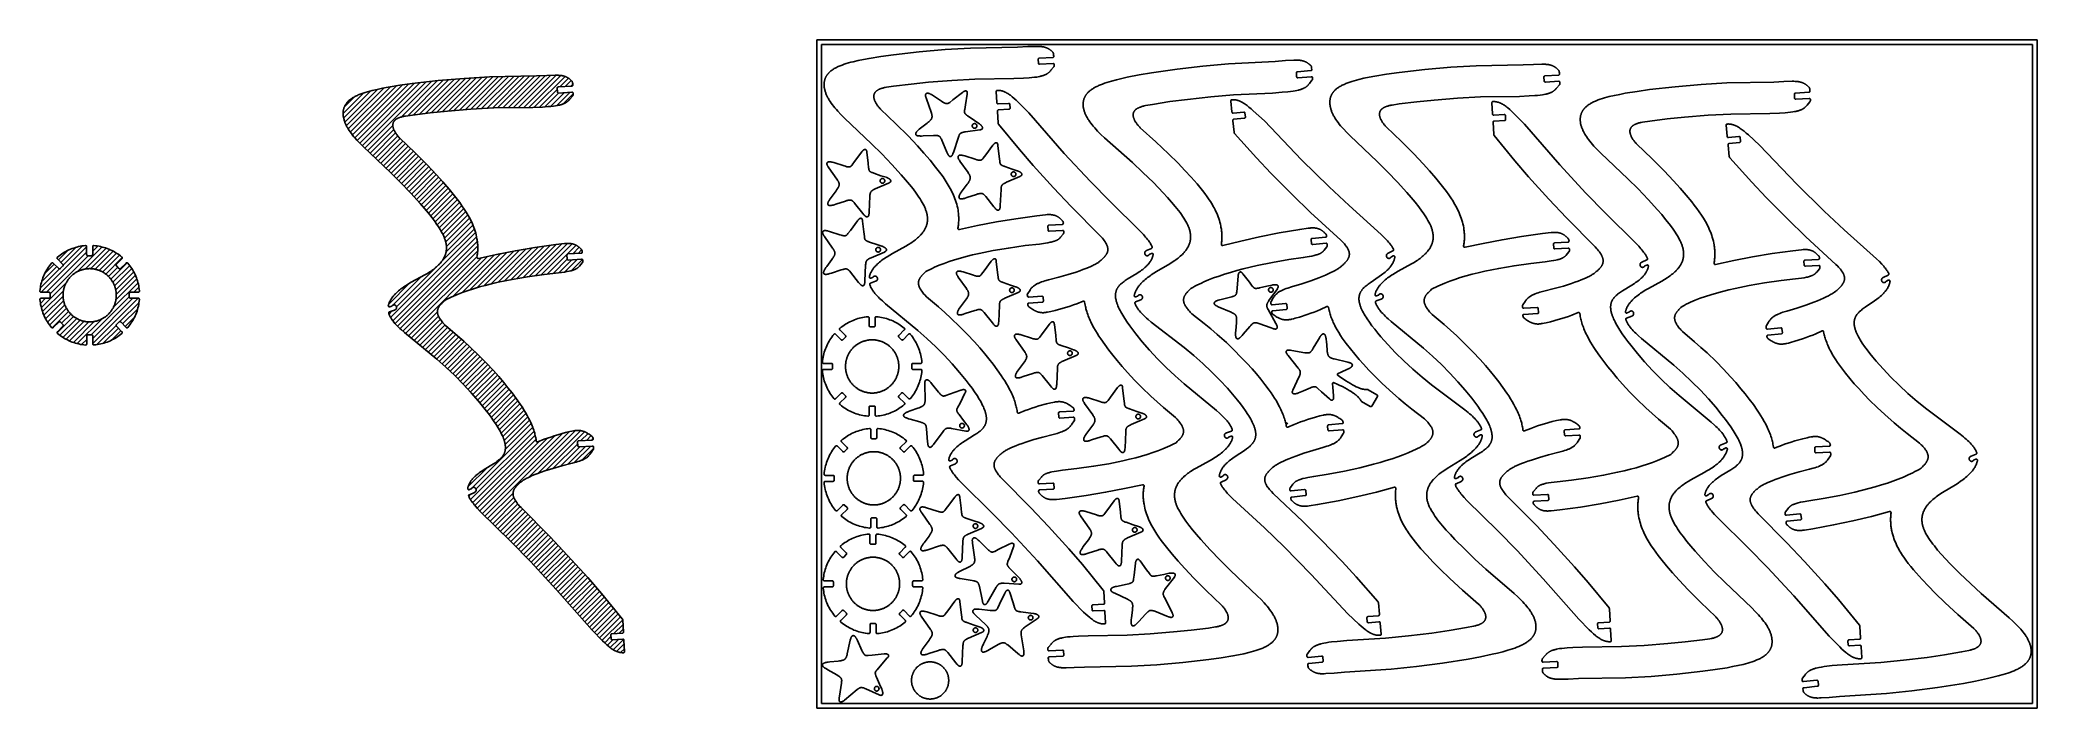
# Model space of a CAD drawing. Header units: millimetres. Extents: x -13379 to -9942, y 7 to 1157.
import ezdxf

# ---------------------------------------------------------------- set-up
doc = ezdxf.new("R2010")
doc.units = ezdxf.units.MM
doc.header["$MEASUREMENT"] = 0
for name, color, linetype in [('CIRCULO GRANDE 1', 7, 'Continuous'), ('SECCIONES', 7, 'Continuous'), ('TABLERO COMPLETO', 7, 'Continuous'), ('TABLERO GONZALO', 1, 'Continuous')]:
    doc.layers.add(name, color=color, linetype=linetype)

msp = doc.modelspace()

# ---------------------------------------------------------------- hatches: boundary and pattern name
at = {"layer": 'SECCIONES'}
h = msp.add_hatch(dxfattribs=at)
h.set_pattern_fill('ANSI31', color=256, scale=50, style=0)
h.set_pattern_definition([(45, (-12857.3877, 101.768), (-4.419417, 4.419417), [])])
h.paths.add_polyline_path([(-12506.7, 1095.5), (-12524.4, 1094.6), (-12605.2, 1093), (-12649.1, 1090.4), (-12693.8, 1086.6), (-12738.3, 1081.5), (-12759.6, 1078.5), (-12779.9, 1075.2), (-12789.5, 1073.4), (-12798.7, 1071.5), (-12807.3, 1069.5), (-12811.5, 1068.5), (-12815.5, 1067.3), (-12819.3, 1066.2), (-12822.9, 1065), (-12826.4, 1063.8), (-12829.8, 1062.5), (-12831.3, 1061.8), (-12832.9, 1061.1), (-12834.4, 1060.4), (-12835.8, 1059.7), (-12837.2, 1059), (-12838.6, 1058.2), (-12839.9, 1057.5), (-12841.1, 1056.7), (-12842.4, 1055.9), (-12843.5, 1055.1), (-12844.6, 1054.3), (-12845.7, 1053.5), (-12846.7, 1052.7), (-12847.7, 1051.8), (-12848.6, 1050.9), (-12849, 1050.5), (-12849.4, 1050), (-12849.9, 1049.6), (-12850.3, 1049.2), (-12850.7, 1048.7), (-12851, 1048.2), (-12851.4, 1047.8), (-12851.8, 1047.3), (-12852.1, 1046.8), (-12852.4, 1046.4), (-12852.8, 1045.9), (-12853.1, 1045.4), (-12853.4, 1044.9), (-12853.7, 1044.5), (-12853.9, 1044), (-12854.2, 1043.5), (-12854.4, 1043), (-12854.7, 1042.5), (-12854.9, 1042), (-12855.1, 1041.5), (-12855.4, 1041), (-12855.5, 1040.5), (-12855.7, 1040), (-12855.9, 1039.5), (-12856.1, 1038.9), (-12856.2, 1038.4), (-12856.4, 1037.9), (-12856.5, 1037.4), (-12856.6, 1036.9), (-12856.8, 1036.3), (-12856.9, 1035.8), (-12857, 1035.3), (-12857.1, 1034.7), (-12857.1, 1034.2), (-12857.2, 1033.6), (-12857.3, 1033.1), (-12857.3, 1032.5), (-12857.3, 1032), (-12857.4, 1030.9), (-12857.4, 1029.8), (-12857.4, 1028.7), (-12857.3, 1027.5), (-12857.2, 1026.4), (-12857.1, 1025.2), (-12856.9, 1024.1), (-12856.7, 1022.9), (-12856.4, 1021.8), (-12856.1, 1020.6), (-12855.8, 1019.4), (-12855.5, 1018.2), (-12855.1, 1017), (-12854.7, 1015.8), (-12854.2, 1014.6), (-12853.7, 1013.4), (-12853.2, 1012.1), (-12852.6, 1010.9), (-12852, 1009.7), (-12851.4, 1008.4), (-12850.7, 1007.1), (-12850, 1005.9), (-12849.3, 1004.6), (-12848.5, 1003.3), (-12846.9, 1000.7), (-12845.1, 998.1), (-12843.1, 995.4), (-12841, 992.7), (-12838.8, 990), (-12836.4, 987.2), (-12833.8, 984.3), (-12828.3, 978.4), (-12822.2, 972.3), (-12775.6, 928.2), (-12758, 910.7), (-12740.7, 892.6), (-12724.5, 874.8), (-12717.2, 866.3), (-12710.4, 858.1), (-12704.3, 850.4), (-12698.9, 843.2), (-12696.5, 839.7), (-12694.2, 836.4), (-12692.1, 833.2), (-12690.2, 830.1), (-12688.4, 827.1), (-12686.9, 824.2), (-12685.4, 821.4), (-12684.8, 820), (-12684.2, 818.7), (-12683.6, 817.3), (-12683.1, 816), (-12682.6, 814.8), (-12682.2, 813.5), (-12681.7, 812.2), (-12681.4, 811), (-12681, 809.8), (-12680.7, 808.6), (-12680.4, 807.4), (-12680.2, 806.2), (-12680, 805.1), (-12679.8, 803.9), (-12679.7, 802.8), (-12679.6, 801.7), (-12679.5, 800.6), (-12679.5, 799.5), (-12679.5, 798.4), (-12679.5, 797.3), (-12679.6, 796.3), (-12679.6, 795.2), (-12679.8, 794.2), (-12679.9, 793.1), (-12680.1, 792.1), (-12680.3, 791.1), (-12680.5, 790.1), (-12680.8, 789.1), (-12681.1, 788.1), (-12681.4, 787.1), (-12681.7, 786.2), (-12682.1, 785.2), (-12682.5, 784.2), (-12682.9, 783.3), (-12683.4, 782.4), (-12683.8, 781.4), (-12684.3, 780.5), (-12684.9, 779.6), (-12685.4, 778.7), (-12686, 777.8), (-12686.6, 776.9), (-12687.2, 776), (-12687.9, 775.2), (-12688.6, 774.3), (-12689.2, 773.5), (-12690, 772.6), (-12690.7, 771.8), (-12691.5, 770.9), (-12692.2, 770.1), (-12693, 769.3), (-12694.7, 767.7), (-12696.4, 766.1), (-12698.2, 764.6), (-12700.1, 763.1), (-12702, 761.6), (-12704, 760.2), (-12706, 758.8), (-12708.1, 757.4), (-12712.4, 754.7), (-12716.8, 752.1), (-12740, 739.4), (-12744.6, 736.8), (-12749.1, 734), (-12751.4, 732.5), (-12753.6, 731), (-12755.7, 729.5), (-12757.8, 727.9), (-12759.9, 726.3), (-12761.9, 724.7), (-12763.8, 723), (-12765.7, 721.3), (-12767.5, 719.5), (-12768.3, 718.7), (-12769.1, 717.8), (-12770, 716.9), (-12770.7, 715.9), (-12771.5, 715), (-12772.2, 714.1), (-12772.9, 713.2), (-12773.6, 712.3), (-12774.3, 711.3), (-12774.9, 710.4), (-12775.5, 709.4), (-12776, 708.5), (-12776.5, 707.5), (-12777, 706.6), (-12777.5, 705.6), (-12777.9, 704.6), (-12778.3, 703.7), (-12778.6, 702.7), (-12778.9, 701.9), (-12779.1, 701), (-12779.3, 700.2), (-12779.5, 699.4), (-12779.5, 699.3), (-12779.6, 699.3), (-12779.6, 699.2), (-12779.6, 699.1), (-12779.6, 699.1), (-12779.6, 699), (-12779.6, 698.9), (-12779.6, 698.8), (-12779.6, 698.8), (-12779.6, 698.7), (-12779.5, 698.6), (-12779.5, 698.6), (-12779.5, 698.5), (-12779.5, 698.4), (-12779.5, 698.4), (-12779.5, 698.3), (-12779.4, 698.2), (-12779.4, 698.2), (-12779.4, 698.1), (-12779.4, 698.1), (-12779.3, 698), (-12779.3, 697.9), (-12779.2, 697.9), (-12779.2, 697.8), (-12779.2, 697.8), (-12779.1, 697.7), (-12779.1, 697.7), (-12779, 697.6), (-12779, 697.6), (-12778.9, 697.5), (-12778.9, 697.5), (-12778.8, 697.4), (-12778.8, 697.4), (-12778.7, 697.3), (-12778.7, 697.3), (-12778.6, 697.3), (-12778.6, 697.2), (-12778.5, 697.2), (-12778.4, 697.2), (-12778.4, 697.1), (-12778.3, 697.1), (-12778.2, 697.1), (-12778.2, 697.1), (-12778.1, 697.1), (-12778, 697), (-12778, 697), (-12777.9, 697), (-12777.8, 697), (-12777.8, 697), (-12777.7, 697), (-12777.6, 697), (-12777.6, 697), (-12777.5, 697), (-12777.4, 697), (-12777.4, 697), (-12777.3, 697), (-12777.2, 697), (-12777.2, 697), (-12777.1, 697), (-12777, 697.1), (-12777, 697.1), (-12776.9, 697.1), (-12773.8, 698.2), (-12773.8, 698.3), (-12773.7, 698.3), (-12773.6, 698.3), (-12773.6, 698.3), (-12773.5, 698.4), (-12773.4, 698.4), (-12773.4, 698.4), (-12773.3, 698.5), (-12773.3, 698.5), (-12773.2, 698.6), (-12773.2, 698.6), (-12773.1, 698.7), (-12773.1, 698.7), (-12773, 698.8), (-12773, 698.8), (-12772.9, 698.9), (-12772.9, 698.9), (-12772.9, 699), (-12772.8, 699), (-12772.8, 699.1), (-12772.7, 699.2), (-12772.7, 699.2), (-12772.6, 699.3), (-12772.5, 699.3), (-12772.5, 699.4), (-12772.4, 699.4), (-12772.4, 699.5), (-12772.3, 699.6), (-12772.2, 699.6), (-12772.2, 699.7), (-12772.1, 699.7), (-12772.1, 699.8), (-12772, 699.8), (-12771.9, 699.9), (-12771.8, 699.9), (-12771.8, 699.9), (-12771.7, 700), (-12771.6, 700), (-12771.6, 700.1), (-12771.5, 700.1), (-12771.4, 700.1), (-12771.3, 700.2), (-12771.2, 700.2), (-12771.2, 700.2), (-12771.1, 700.3), (-12771, 700.3), (-12770.9, 700.3), (-12770.8, 700.4), (-12770.8, 700.4), (-12770.7, 700.4), (-12770.6, 700.4), (-12770.5, 700.4), (-12770.4, 700.5), (-12770.3, 700.5), (-12770.3, 700.5), (-12770.2, 700.5), (-12770.1, 700.5), (-12770, 700.5), (-12769.9, 700.5), (-12769.8, 700.5), (-12769.7, 700.5), (-12769.7, 700.5), (-12769.6, 700.5), (-12769.5, 700.5), (-12769.4, 700.5), (-12769.3, 700.5), (-12769.2, 700.5), (-12769.2, 700.5), (-12769.1, 700.5), (-12769, 700.5), (-12768.9, 700.5), (-12768.8, 700.4), (-12768.8, 700.4), (-12768.7, 700.4), (-12768.6, 700.4), (-12768.5, 700.4), (-12768.5, 700.3), (-12768.4, 700.3), (-12768.3, 700.3), (-12768.2, 700.3), (-12768.2, 700.2), (-12768.1, 700.2), (-12768, 700.2), (-12768, 700.1), (-12767.9, 700.1), (-12767.8, 700.1), (-12767.7, 700), (-12767.7, 700), (-12767.6, 699.9), (-12767.5, 699.9), (-12767.5, 699.9), (-12767.4, 699.8), (-12767.3, 699.8), (-12767.3, 699.7), (-12767.2, 699.7), (-12767.1, 699.6), (-12767.1, 699.6), (-12767, 699.5), (-12766.9, 699.4), (-12766.9, 699.4), (-12766.8, 699.3), (-12766.8, 699.3), (-12766.7, 699.2), (-12766.6, 699.1), (-12766.6, 699.1), (-12766.5, 699), (-12766.5, 698.9), (-12766.4, 698.9), (-12766.4, 698.8), (-12766.3, 698.7), (-12766.3, 698.6), (-12766.2, 698.6), (-12766.2, 698.5), (-12766.1, 698.4), (-12766.1, 698.3), (-12766, 698.3), (-12766, 698.2), (-12766, 698.1), (-12765.9, 698), (-12765.9, 697.9), (-12765.9, 697.8), (-12765.8, 697.7), (-12765.8, 697.7), (-12765.8, 697.6), (-12765.7, 697.5), (-12765.7, 697.3), (-12765.6, 697.1), (-12765.6, 697), (-12765.5, 696.8), (-12765.5, 696.6), (-12765.5, 696.4), (-12765.5, 696.2), (-12765.5, 696.1), (-12765.4, 695.9), (-12765.4, 695.7), (-12765.5, 695.5), (-12765.5, 695.4), (-12765.5, 695.2), (-12765.5, 695), (-12765.6, 694.9), (-12765.6, 694.7), (-12765.7, 694.6), (-12765.7, 694.4), (-12765.7, 694.4), (-12765.7, 694.3), (-12765.8, 694.2), (-12765.8, 694.1), (-12765.8, 694.1), (-12765.9, 694), (-12765.9, 693.9), (-12765.9, 693.9), (-12766, 693.8), (-12766, 693.7), (-12766, 693.7), (-12766.1, 693.6), (-12766.1, 693.5), (-12766.2, 693.5), (-12766.2, 693.4), (-12766.2, 693.3), (-12766.3, 693.3), (-12766.3, 693.2), (-12766.4, 693.2), (-12766.4, 693.1), (-12766.5, 693), (-12766.6, 693), (-12766.6, 692.9), (-12766.7, 692.9), (-12766.7, 692.8), (-12766.8, 692.7), (-12766.9, 692.7), (-12766.9, 692.6), (-12767, 692.6), (-12767.1, 692.5), (-12767.2, 692.4), (-12767.4, 692.3), (-12767.6, 692.2), (-12767.7, 692.1), (-12767.9, 692), (-12768.1, 691.9), (-12768.3, 691.8), (-12768.6, 691.7), (-12768.8, 691.6), (-12777.6, 688.3), (-12777.7, 688.3), (-12777.7, 688.3), (-12777.8, 688.2), (-12777.9, 688.2), (-12777.9, 688.2), (-12778, 688.1), (-12778, 688.1), (-12778.1, 688.1), (-12778.1, 688), (-12778.2, 688), (-12778.2, 687.9), (-12778.3, 687.9), (-12778.3, 687.8), (-12778.4, 687.8), (-12778.4, 687.7), (-12778.5, 687.7), (-12778.5, 687.6), (-12778.6, 687.6), (-12778.6, 687.5), (-12778.6, 687.4), (-12778.7, 687.4), (-12778.7, 687.3), (-12778.7, 687.3), (-12778.8, 687.2), (-12778.8, 687.1), (-12778.8, 687.1), (-12778.8, 687), (-12778.8, 686.9), (-12778.9, 686.9), (-12778.9, 686.8), (-12778.9, 686.7), (-12778.9, 686.7), (-12778.9, 686.6), (-12778.9, 686.5), (-12778.9, 686.5), (-12778.9, 686.4), (-12778.9, 686.3), (-12778.9, 686.2), (-12778.9, 686.2), (-12778.9, 686.1), (-12778.9, 686), (-12778.9, 686), (-12778.8, 685.9), (-12778.8, 685.8), (-12778.5, 684.9), (-12778.2, 684), (-12777.8, 683), (-12777.4, 682.1), (-12776.9, 681.2), (-12776.4, 680.2), (-12775.9, 679.3), (-12775.4, 678.3), (-12774.8, 677.4), (-12774.2, 676.4), (-12773.6, 675.5), (-12772.9, 674.5), (-12772.2, 673.6), (-12771.5, 672.6), (-12769.9, 670.6), (-12768.1, 668.6), (-12766.2, 666.4), (-12764.1, 664.3), (-12761.9, 662.1), (-12759.5, 659.9), (-12757.1, 657.6), (-12751.8, 653), (-12696.2, 607.1), (-12680.5, 593.2), (-12665.2, 578.8), (-12650.5, 564.1), (-12636.8, 549.3), (-12624.2, 534.8), (-12612.8, 520.7), (-12607.6, 514), (-12602.8, 507.4), (-12598.3, 501), (-12594.2, 494.8), (-12590.5, 488.9), (-12588.9, 486.1), (-12587.3, 483.3), (-12585.9, 480.6), (-12584.5, 478), (-12583.3, 475.4), (-12582.2, 472.9), (-12581.3, 470.5), (-12580.8, 469.3), (-12580.4, 468.1), (-12580.1, 466.9), (-12579.7, 465.8), (-12579.4, 464.7), (-12579.1, 463.6), (-12578.9, 462.5), (-12578.7, 461.5), (-12578.5, 460.4), (-12578.3, 459.4), (-12578.2, 458.4), (-12578.1, 457.4), (-12578.1, 456.4), (-12578, 455.5), (-12578, 454.5), (-12578, 453.6), (-12578.1, 452.7), (-12578.2, 451.8), (-12578.3, 450.9), (-12578.4, 450.5), (-12578.4, 450.1), (-12578.5, 449.6), (-12578.6, 449.2), (-12578.7, 448.8), (-12578.8, 448.4), (-12578.9, 448), (-12579, 447.6), (-12579.2, 447.2), (-12579.3, 446.8), (-12579.4, 446.4), (-12579.6, 446), (-12579.7, 445.6), (-12579.9, 445.2), (-12580.1, 444.8), (-12580.2, 444.4), (-12580.4, 444.1), (-12580.6, 443.7), (-12581, 442.9), (-12581.4, 442.2), (-12581.9, 441.5), (-12582.3, 440.8), (-12582.8, 440.1), (-12583.3, 439.4), (-12583.9, 438.8), (-12584.5, 438.1), (-12585, 437.4), (-12585.7, 436.8), (-12586.3, 436.1), (-12587, 435.5), (-12587.6, 434.9), (-12588.3, 434.3), (-12589.1, 433.7), (-12589.8, 433), (-12591.4, 431.8), (-12593, 430.6), (-12594.7, 429.4), (-12598.4, 427.1), (-12614.7, 417.1), (-12618.9, 414.3), (-12621, 412.9), (-12623, 411.4), (-12625, 409.9), (-12626.9, 408.3), (-12628.8, 406.8), (-12629.7, 405.9), (-12630.6, 405.1), (-12631.4, 404.3), (-12632.3, 403.5), (-12633.1, 402.6), (-12633.9, 401.7), (-12634.6, 400.9), (-12635.4, 400), (-12636.1, 399.1), (-12636.8, 398.2), (-12637.3, 397.4), (-12637.9, 396.6), (-12638.4, 395.8), (-12638.9, 395), (-12639.4, 394.2), (-12639.8, 393.3), (-12640.2, 392.5), (-12640.6, 391.7), (-12641, 390.8), (-12641.4, 390), (-12641.7, 389.1), (-12642, 388.3), (-12642.2, 387.4), (-12642.5, 386.5), (-12642.6, 386.1), (-12642.7, 385.6), (-12642.7, 385.2), (-12642.8, 384.7), (-12642.8, 384.7), (-12642.8, 384.6), (-12642.8, 384.5), (-12642.8, 384.5), (-12642.8, 384.4), (-12642.8, 384.3), (-12642.8, 384.3), (-12642.8, 384.2), (-12642.8, 384.1), (-12642.8, 384), (-12642.8, 384), (-12642.8, 383.9), (-12642.8, 383.8), (-12642.7, 383.8), (-12642.7, 383.7), (-12642.7, 383.6), (-12642.7, 383.6), (-12642.6, 383.5), (-12642.6, 383.5), (-12642.6, 383.4), (-12642.5, 383.3), (-12642.5, 383.3), (-12642.5, 383.2), (-12642.4, 383.2), (-12642.4, 383.1), (-12642.3, 383.1), (-12642.3, 383), (-12642.2, 383), (-12642.2, 382.9), (-12642.1, 382.9), (-12642.1, 382.8), (-12642, 382.8), (-12642, 382.7), (-12641.9, 382.7), (-12641.8, 382.7), (-12641.8, 382.6), (-12641.7, 382.6), (-12641.7, 382.6), (-12641.6, 382.5), (-12641.5, 382.5), (-12641.5, 382.5), (-12641.4, 382.5), (-12641.3, 382.5), (-12641.3, 382.4), (-12641.2, 382.4), (-12641.1, 382.4), (-12641.1, 382.4), (-12641, 382.4), (-12640.9, 382.4), (-12640.8, 382.4), (-12640.8, 382.4), (-12640.7, 382.4), (-12640.6, 382.4), (-12640.6, 382.4), (-12640.5, 382.4), (-12640.4, 382.5), (-12640.4, 382.5), (-12640.3, 382.5), (-12640.2, 382.5), (-12640.2, 382.5), (-12640.1, 382.6), (-12640, 382.6), (-12637, 383.9), (-12636.9, 384), (-12636.9, 384), (-12636.8, 384), (-12636.7, 384.1), (-12636.7, 384.1), (-12636.6, 384.2), (-12636.6, 384.2), (-12636.5, 384.2), (-12636.5, 384.3), (-12636.4, 384.3), (-12636.4, 384.4), (-12636.3, 384.4), (-12636.3, 384.5), (-12636.2, 384.5), (-12636.2, 384.6), (-12636.1, 384.6), (-12636.1, 384.7), (-12636.1, 384.8), (-12636, 384.8), (-12636, 384.9), (-12635.9, 384.9), (-12635.9, 385), (-12635.8, 385.1), (-12635.8, 385.1), (-12635.7, 385.2), (-12635.7, 385.3), (-12635.6, 385.3), (-12635.6, 385.4), (-12635.5, 385.4), (-12635.4, 385.5), (-12635.4, 385.5), (-12635.3, 385.6), (-12635.3, 385.6), (-12635.2, 385.7), (-12635.1, 385.8), (-12635.1, 385.8), (-12635, 385.8), (-12634.9, 385.9), (-12634.8, 385.9), (-12634.8, 386), (-12634.7, 386), (-12634.6, 386.1), (-12634.5, 386.1), (-12634.5, 386.1), (-12634.4, 386.2), (-12634.3, 386.2), (-12634.2, 386.2), (-12634.2, 386.3), (-12634.1, 386.3), (-12634, 386.3), (-12633.9, 386.4), (-12633.8, 386.4), (-12633.7, 386.4), (-12633.7, 386.4), (-12633.6, 386.4), (-12633.5, 386.5), (-12633.4, 386.5), (-12633.3, 386.5), (-12633.2, 386.5), (-12633.2, 386.5), (-12633.1, 386.5), (-12633, 386.5), (-12632.9, 386.5), (-12632.8, 386.5), (-12632.7, 386.5), (-12632.7, 386.5), (-12632.6, 386.5), (-12632.5, 386.5), (-12632.4, 386.5), (-12632.3, 386.5), (-12632.3, 386.5), (-12632.2, 386.5), (-12632.1, 386.5), (-12632, 386.5), (-12631.9, 386.5), (-12631.9, 386.4), (-12631.8, 386.4), (-12631.7, 386.4), (-12631.6, 386.4), (-12631.6, 386.4), (-12631.5, 386.3), (-12631.4, 386.3), (-12631.3, 386.3), (-12631.3, 386.3), (-12631.2, 386.2), (-12631.1, 386.2), (-12631, 386.2), (-12631, 386.1), (-12630.9, 386.1), (-12630.8, 386.1), (-12630.8, 386), (-12630.7, 386), (-12630.6, 385.9), (-12630.5, 385.9), (-12630.5, 385.8), (-12630.4, 385.8), (-12630.3, 385.7), (-12630.3, 385.7), (-12630.2, 385.6), (-12630.1, 385.6), (-12630.1, 385.5), (-12630, 385.5), (-12629.9, 385.4), (-12629.9, 385.3), (-12629.8, 385.3), (-12629.8, 385.2), (-12629.7, 385.2), (-12629.6, 385.1), (-12629.6, 385), (-12629.5, 384.9), (-12629.5, 384.9), (-12629.4, 384.8), (-12629.4, 384.7), (-12629.3, 384.7), (-12629.3, 384.6), (-12629.2, 384.5), (-12629.2, 384.4), (-12629.1, 384.3), (-12629.1, 384.3), (-12629, 384.2), (-12629, 384.1), (-12629, 384), (-12628.9, 383.9), (-12628.9, 383.8), (-12628.9, 383.8), (-12628.8, 383.6), (-12628.7, 383.4), (-12628.7, 383.2), (-12628.6, 383.1), (-12628.6, 382.9), (-12628.5, 382.7), (-12628.5, 382.5), (-12628.5, 382.4), (-12628.5, 382.2), (-12628.5, 382), (-12628.5, 381.8), (-12628.5, 381.7), (-12628.5, 381.5), (-12628.5, 381.3), (-12628.5, 381.2), (-12628.5, 381), (-12628.6, 380.9), (-12628.6, 380.7), (-12628.6, 380.6), (-12628.7, 380.6), (-12628.7, 380.5), (-12628.7, 380.4), (-12628.7, 380.4), (-12628.8, 380.3), (-12628.8, 380.2), (-12628.8, 380.1), (-12628.8, 380.1), (-12628.9, 380), (-12628.9, 379.9), (-12628.9, 379.9), (-12629, 379.8), (-12629, 379.7), (-12629.1, 379.7), (-12629.1, 379.6), (-12629.1, 379.5), (-12629.2, 379.5), (-12629.2, 379.4), (-12629.3, 379.3), (-12629.3, 379.3), (-12629.4, 379.2), (-12629.4, 379.1), (-12629.5, 379.1), (-12629.5, 379), (-12629.6, 379), (-12629.7, 378.9), (-12629.7, 378.8), (-12629.8, 378.8), (-12629.9, 378.7), (-12630, 378.6), (-12630.2, 378.5), (-12630.3, 378.3), (-12630.5, 378.2), (-12630.7, 378.1), (-12630.9, 378), (-12631.1, 377.9), (-12631.3, 377.8), (-12631.5, 377.6), (-12640.1, 373.8), (-12640.2, 373.8), (-12640.2, 373.7), (-12640.3, 373.7), (-12640.3, 373.7), (-12640.4, 373.6), (-12640.5, 373.6), (-12640.5, 373.5), (-12640.6, 373.5), (-12640.6, 373.4), (-12640.7, 373.4), (-12640.7, 373.4), (-12640.8, 373.3), (-12640.8, 373.3), (-12640.9, 373.2), (-12640.9, 373.1), (-12640.9, 373.1), (-12641, 373), (-12641, 373), (-12641, 372.9), (-12641.1, 372.9), (-12641.1, 372.8), (-12641.1, 372.7), (-12641.2, 372.7), (-12641.2, 372.6), (-12641.2, 372.5), (-12641.2, 372.5), (-12641.2, 372.4), (-12641.3, 372.3), (-12641.3, 372.3), (-12641.3, 372.2), (-12641.3, 372.1), (-12641.3, 372.1), (-12641.3, 372), (-12641.3, 371.9), (-12641.3, 371.9), (-12641.3, 371.8), (-12641.3, 371.7), (-12641.3, 371.7), (-12641.3, 371.6), (-12641.2, 371.5), (-12641.2, 371.5), (-12641.2, 371.4), (-12641.2, 371.3), (-12641.2, 371.3), (-12641.1, 371.2), (-12640.7, 370.2), (-12640.2, 369.1), (-12639.6, 368), (-12639, 366.9), (-12638.3, 365.7), (-12637.6, 364.5), (-12636.8, 363.2), (-12635.9, 362), (-12634.6, 360.2), (-12633.2, 358.4), (-12631.7, 356.5), (-12630, 354.4), (-12626, 350), (-12621.3, 345), (-12568, 292.5), (-12535.1, 258.8), (-12490, 210.3), (-12428.9, 140.6), (-12410.8, 122.2), (-12407, 118.7), (-12403.6, 115.5), (-12400.3, 112.7), (-12398.8, 111.5), (-12397.2, 110.3), (-12395.8, 109.2), (-12394.3, 108.2), (-12392.9, 107.3), (-12391.5, 106.4), (-12390.8, 106), (-12390.1, 105.6), (-12389.4, 105.3), (-12388.7, 104.9), (-12388, 104.6), (-12387.4, 104.3), (-12386.7, 104), (-12386, 103.8), (-12385.3, 103.5), (-12384.7, 103.3), (-12384, 103.1), (-12383.3, 102.9), (-12382.6, 102.7), (-12382, 102.5), (-12381.3, 102.4), (-12380.6, 102.2), (-12379.9, 102.1), (-12379.2, 102), (-12378.5, 102), (-12377.8, 101.9), (-12377.1, 101.8), (-12376.4, 101.8), (-12375.6, 101.8), (-12374.9, 101.8), (-12374.9, 101.8), (-12374.8, 101.8), (-12374.8, 101.8), (-12374.7, 101.8), (-12374.7, 101.8), (-12374.6, 101.8), (-12374.6, 101.8), (-12374.5, 101.8), (-12374.5, 101.8), (-12374.4, 101.8), (-12374.4, 101.8), (-12374.3, 101.9), (-12374.3, 101.9), (-12374.2, 101.9), (-12374.2, 101.9), (-12374.1, 101.9), (-12374.1, 102), (-12374, 102), (-12374, 102), (-12373.9, 102), (-12373.9, 102), (-12373.9, 102.1), (-12373.8, 102.1), (-12373.8, 102.1), (-12373.7, 102.2), (-12373.7, 102.2), (-12373.6, 102.2), (-12373.6, 102.3), (-12373.6, 102.3), (-12373.5, 102.3), (-12373.5, 102.4), (-12373.5, 102.4), (-12373.4, 102.4), (-12373.4, 102.5), (-12373.4, 102.5), (-12373.3, 102.5), (-12373.3, 102.6), (-12373.3, 102.6), (-12373.2, 102.7), (-12373.2, 102.7), (-12373.2, 102.8), (-12373.2, 102.8), (-12373.1, 102.8), (-12373.1, 102.9), (-12373.1, 102.9), (-12373.1, 103), (-12373.1, 103), (-12373, 103.1), (-12373, 103.1), (-12373, 103.2), (-12373, 103.2), (-12373, 103.3), (-12373, 103.3), (-12373, 103.4), (-12372.9, 103.4), (-12372.9, 103.5), (-12372.9, 103.5), (-12372.9, 103.6), (-12372.9, 103.6), (-12372.9, 103.7), (-12372.9, 103.7), (-12372.9, 103.8), (-12372.9, 103.8), (-12372.9, 103.9), (-12374, 122.7), (-12374, 123.2), (-12374, 123.3), (-12374, 123.4), (-12374.1, 123.4), (-12374.1, 123.5), (-12374.1, 123.6), (-12374.1, 123.6), (-12374.1, 123.7), (-12374.1, 123.8), (-12374.2, 123.8), (-12374.2, 123.9), (-12374.2, 124), (-12374.2, 124), (-12374.3, 124.1), (-12374.3, 124.1), (-12374.3, 124.2), (-12374.4, 124.3), (-12374.4, 124.3), (-12374.5, 124.4), (-12374.5, 124.4), (-12374.6, 124.5), (-12374.6, 124.5), (-12374.7, 124.6), (-12374.7, 124.6), (-12374.8, 124.7), (-12374.8, 124.7), (-12374.9, 124.7), (-12374.9, 124.8), (-12375, 124.8), (-12375, 124.9), (-12375.1, 124.9), (-12375.2, 124.9), (-12375.2, 124.9), (-12375.3, 125), (-12375.3, 125), (-12375.4, 125), (-12375.5, 125), (-12375.5, 125.1), (-12375.6, 125.1), (-12375.7, 125.1), (-12375.7, 125.1), (-12375.8, 125.1), (-12375.9, 125.1), (-12375.9, 125.1), (-12376, 125.1), (-12376.1, 125.1), (-12376.1, 125.1), (-12394.1, 124.1), (-12394.2, 124.1), (-12394.3, 124.1), (-12394.3, 124.1), (-12394.4, 124.1), (-12394.5, 124.1), (-12394.5, 124.1), (-12394.6, 124.1), (-12394.7, 124.1), (-12394.7, 124.1), (-12394.8, 124.2), (-12394.9, 124.2), (-12394.9, 124.2), (-12395, 124.2), (-12395, 124.3), (-12395.1, 124.3), (-12395.2, 124.3), (-12395.2, 124.4), (-12395.3, 124.4), (-12395.3, 124.4), (-12395.4, 124.5), (-12395.5, 124.5), (-12395.5, 124.5), (-12395.6, 124.6), (-12395.6, 124.6), (-12395.7, 124.7), (-12395.7, 124.7), (-12395.8, 124.8), (-12395.8, 124.8), (-12395.8, 124.9), (-12395.9, 124.9), (-12395.9, 125), (-12396, 125.1), (-12396, 125.1), (-12396, 125.2), (-12396, 125.2), (-12396.1, 125.3), (-12396.1, 125.4), (-12396.1, 125.4), (-12396.1, 125.5), (-12396.2, 125.6), (-12396.2, 125.6), (-12396.2, 125.7), (-12396.2, 125.8), (-12396.2, 125.8), (-12396.2, 125.9), (-12396.2, 126), (-12396.6, 132.4), (-12396.6, 132.4), (-12396.6, 132.5), (-12396.6, 132.6), (-12396.6, 132.6), (-12396.6, 132.7), (-12396.6, 132.8), (-12396.6, 132.8), (-12396.5, 132.9), (-12396.5, 133), (-12396.5, 133), (-12396.5, 133.1), (-12396.5, 133.2), (-12396.4, 133.2), (-12396.4, 133.3), (-12396.4, 133.4), (-12396.4, 133.4), (-12396.3, 133.5), (-12396.3, 133.6), (-12396.2, 133.6), (-12396.2, 133.7), (-12396.2, 133.7), (-12396.1, 133.8), (-12396.1, 133.8), (-12396, 133.9), (-12396, 133.9), (-12395.9, 134), (-12395.9, 134), (-12395.8, 134.1), (-12395.8, 134.1), (-12395.7, 134.1), (-12395.6, 134.2), (-12395.6, 134.2), (-12395.5, 134.3), (-12395.5, 134.3), (-12395.4, 134.3), (-12395.3, 134.3), (-12395.3, 134.4), (-12395.2, 134.4), (-12395.1, 134.4), (-12395.1, 134.4), (-12395, 134.4), (-12394.9, 134.4), (-12394.9, 134.5), (-12394.8, 134.5), (-12394.7, 134.5), (-12376.8, 135.5), (-12376.7, 135.5), (-12376.6, 135.5), (-12376.6, 135.5), (-12376.5, 135.5), (-12376.4, 135.6), (-12376.4, 135.6), (-12376.3, 135.6), (-12376.2, 135.6), (-12376.2, 135.6), (-12376.1, 135.7), (-12376, 135.7), (-12376, 135.7), (-12375.9, 135.8), (-12375.8, 135.8), (-12375.8, 135.8), (-12375.7, 135.9), (-12375.7, 135.9), (-12375.6, 135.9), (-12375.6, 136), (-12375.5, 136), (-12375.5, 136.1), (-12375.4, 136.1), (-12375.4, 136.2), (-12375.3, 136.2), (-12375.3, 136.3), (-12375.2, 136.4), (-12375.2, 136.4), (-12375.2, 136.5), (-12375.1, 136.5), (-12375.1, 136.6), (-12375.1, 136.7), (-12375, 136.7), (-12375, 136.8), (-12375, 136.8), (-12375, 136.9), (-12375, 137), (-12374.9, 137), (-12374.9, 137.1), (-12374.9, 137.2), (-12374.9, 137.2), (-12374.9, 137.3), (-12374.9, 137.4), (-12374.9, 137.5), (-12374.9, 137.8), (-12374.9, 137.8), (-12374.9, 137.8), (-12374.9, 137.9), (-12374.9, 137.9), (-12376, 157.7), (-12376, 157.8), (-12376, 157.9), (-12376, 158), (-12376, 158.1), (-12376.1, 158.1), (-12376.1, 158.2), (-12376.1, 158.3), (-12376.1, 158.4), (-12376.1, 158.4), (-12376.1, 158.5), (-12376.2, 158.6), (-12376.2, 158.7), (-12376.2, 158.7), (-12376.2, 158.8), (-12376.2, 158.9), (-12376.3, 158.9), (-12376.3, 159), (-12376.3, 159.1), (-12376.4, 159.2), (-12376.4, 159.2), (-12376.4, 159.3), (-12376.5, 159.4), (-12376.5, 159.4), (-12376.5, 159.5), (-12376.6, 159.6), (-12376.6, 159.6), (-12376.7, 159.7), (-12376.7, 159.8), (-12376.7, 159.8), (-12376.8, 159.9), (-12376.8, 160), (-12376.9, 160), (-12412.7, 203.8), (-12436.3, 231), (-12471.1, 269.4), (-12501.6, 301.7), (-12551.2, 351.5), (-12554.2, 354.8), (-12555.7, 356.5), (-12557.1, 358.3), (-12558.5, 360.1), (-12559.1, 361), (-12559.8, 361.9), (-12560.4, 362.8), (-12560.9, 363.7), (-12561.5, 364.6), (-12562, 365.5), (-12562.4, 366.4), (-12562.9, 367.2), (-12563.2, 368.1), (-12563.4, 368.5), (-12563.6, 368.9), (-12563.7, 369.4), (-12563.9, 369.8), (-12564, 370.2), (-12564.2, 370.6), (-12564.3, 371), (-12564.4, 371.4), (-12564.5, 371.8), (-12564.6, 372.3), (-12564.7, 372.7), (-12564.7, 373.1), (-12564.8, 373.5), (-12564.8, 373.8), (-12564.9, 374.2), (-12564.9, 374.6), (-12564.9, 375), (-12564.9, 375.4), (-12564.9, 375.8), (-12564.9, 376.1), (-12564.9, 376.5), (-12564.9, 376.9), (-12564.8, 377.3), (-12564.8, 377.6), (-12564.7, 378), (-12564.7, 378.3), (-12564.6, 378.7), (-12564.5, 379.1), (-12564.4, 379.4), (-12564.3, 379.8), (-12564.2, 380.1), (-12564.1, 380.5), (-12564, 380.8), (-12563.9, 381.1), (-12563.7, 381.5), (-12563.6, 381.8), (-12563.4, 382.1), (-12563.3, 382.5), (-12563.1, 382.8), (-12562.9, 383.1), (-12562.8, 383.4), (-12562.6, 383.8), (-12562.2, 384.4), (-12561.8, 385), (-12561.4, 385.6), (-12560.9, 386.2), (-12560.4, 386.9), (-12559.9, 387.5), (-12559.4, 388), (-12558.9, 388.6), (-12557.8, 389.8), (-12556.7, 390.9), (-12555.6, 392), (-12554.4, 393.1), (-12553.2, 394.2), (-12552, 395.2), (-12550.7, 396.2), (-12549.5, 397.2), (-12548.5, 397.9), (-12547.4, 398.6), (-12546.3, 399.3), (-12545.1, 400), (-12543.8, 400.7), (-12542.4, 401.5), (-12540.9, 402.3), (-12539.3, 403.1), (-12535.8, 404.8), (-12531.8, 406.6), (-12527.2, 408.5), (-12522.1, 410.4), (-12516.5, 412.5), (-12510.4, 414.6), (-12496.6, 419), (-12480.8, 423.5), (-12463.1, 428), (-12456.3, 429.8), (-12453.4, 430.7), (-12450.7, 431.6), (-12448.2, 432.5), (-12447, 433), (-12445.9, 433.4), (-12444.9, 433.9), (-12443.8, 434.4), (-12442.9, 434.9), (-12441.9, 435.4), (-12441, 435.9), (-12440.2, 436.4), (-12439.3, 436.9), (-12438.5, 437.5), (-12437.8, 438), (-12437, 438.6), (-12436.3, 439.2), (-12435.6, 439.8), (-12435, 440.5), (-12434.3, 441.1), (-12433.7, 441.8), (-12433.1, 442.5), (-12432.5, 443.2), (-12432, 443.9), (-12431.4, 444.7), (-12430.9, 445.5), (-12426.9, 451.5), (-12426.9, 451.5), (-12426.8, 451.6), (-12426.8, 451.7), (-12426.7, 451.7), (-12426.7, 451.8), (-12426.7, 451.9), (-12426.6, 451.9), (-12426.6, 452), (-12426.6, 452.1), (-12426.5, 452.2), (-12426.5, 452.2), (-12426.5, 452.3), (-12426.4, 452.4), (-12426.4, 452.5), (-12426.4, 452.5), (-12426.4, 452.6), (-12426.3, 452.7), (-12426.3, 452.8), (-12426.3, 452.9), (-12426.3, 452.9), (-12426.3, 453), (-12426.3, 453.1), (-12426.3, 453.2), (-12426.2, 453.3), (-12426.2, 453.3), (-12426.2, 453.4), (-12426.2, 453.5), (-12426.2, 453.6), (-12426.2, 453.7), (-12426.2, 453.7), (-12426.2, 453.8), (-12426.2, 453.9), (-12426.3, 454.6), (-12426.3, 454.8), (-12426.3, 455), (-12426.3, 455.1), (-12426.3, 455.2), (-12426.3, 455.2), (-12426.4, 455.3), (-12426.4, 455.3), (-12426.5, 456), (-12426.6, 456.1), (-12426.6, 456.1), (-12426.6, 456.2), (-12426.6, 456.3), (-12426.6, 456.3), (-12426.7, 456.4), (-12426.7, 456.4), (-12426.7, 456.5), (-12426.8, 456.6), (-12426.8, 456.6), (-12426.9, 456.7), (-12426.9, 456.7), (-12426.9, 456.8), (-12427, 456.8), (-12427, 456.9), (-12427.1, 456.9), (-12427.1, 457), (-12427.2, 457), (-12427.2, 457.1), (-12427.3, 457.1), (-12427.3, 457.2), (-12427.4, 457.2), (-12427.5, 457.2), (-12427.5, 457.3), (-12427.6, 457.3), (-12427.6, 457.3), (-12427.7, 457.4), (-12427.8, 457.4), (-12427.8, 457.4), (-12427.9, 457.4), (-12428, 457.5), (-12428, 457.5), (-12428.1, 457.5), (-12428.2, 457.5), (-12428.2, 457.5), (-12428.3, 457.5), (-12428.4, 457.5), (-12428.5, 457.5), (-12428.5, 457.5), (-12428.6, 457.5), (-12451.4, 456.2), (-12451.5, 456.2), (-12451.5, 456.2), (-12451.6, 456.2), (-12451.7, 456.2), (-12451.7, 456.2), (-12451.8, 456.2), (-12451.9, 456.2), (-12452, 456.2), (-12452, 456.3), (-12452.1, 456.3), (-12452.1, 456.3), (-12452.2, 456.3), (-12452.3, 456.3), (-12452.3, 456.4), (-12452.4, 456.4), (-12452.5, 456.4), (-12452.5, 456.5), (-12452.6, 456.5), (-12452.6, 456.5), (-12452.7, 456.6), (-12452.7, 456.6), (-12452.8, 456.7), (-12452.9, 456.7), (-12452.9, 456.7), (-12453, 456.8), (-12453, 456.8), (-12453, 456.9), (-12453.1, 457), (-12453.1, 457), (-12453.2, 457.1), (-12453.2, 457.1), (-12453.2, 457.2), (-12453.3, 457.2), (-12453.3, 457.3), (-12453.3, 457.4), (-12453.4, 457.4), (-12453.4, 457.5), (-12453.4, 457.5), (-12453.4, 457.6), (-12453.5, 457.7), (-12453.5, 457.7), (-12453.5, 457.8), (-12453.5, 457.9), (-12453.5, 457.9), (-12453.5, 458), (-12453.5, 458.1), (-12453.9, 464.5), (-12453.9, 464.5), (-12453.9, 464.6), (-12453.9, 464.7), (-12453.9, 464.7), (-12453.9, 464.8), (-12453.9, 464.9), (-12453.9, 464.9), (-12453.8, 465), (-12453.8, 465.1), (-12453.8, 465.1), (-12453.8, 465.2), (-12453.8, 465.3), (-12453.7, 465.3), (-12453.7, 465.4), (-12453.7, 465.5), (-12453.7, 465.5), (-12453.6, 465.6), (-12453.6, 465.6), (-12453.6, 465.7), (-12453.5, 465.8), (-12453.5, 465.8), (-12453.4, 465.9), (-12453.4, 465.9), (-12453.3, 466), (-12453.3, 466), (-12453.2, 466.1), (-12453.2, 466.1), (-12453.1, 466.2), (-12453.1, 466.2), (-12453, 466.2), (-12453, 466.3), (-12452.9, 466.3), (-12452.9, 466.3), (-12452.8, 466.4), (-12452.7, 466.4), (-12452.7, 466.4), (-12452.6, 466.5), (-12452.5, 466.5), (-12452.5, 466.5), (-12452.4, 466.5), (-12452.3, 466.5), (-12452.3, 466.5), (-12452.2, 466.6), (-12452.1, 466.6), (-12452.1, 466.6), (-12452, 466.6), (-12428.9, 467.9), (-12428.8, 467.9), (-12428.7, 467.9), (-12428.7, 467.9), (-12428.6, 467.9), (-12428.5, 468), (-12428.5, 468), (-12428.4, 468), (-12428.3, 468), (-12428.3, 468), (-12428.2, 468.1), (-12428.1, 468.1), (-12428.1, 468.1), (-12428, 468.2), (-12427.9, 468.2), (-12427.9, 468.2), (-12427.8, 468.3), (-12427.8, 468.3), (-12427.7, 468.4), (-12427.7, 468.4), (-12427.6, 468.4), (-12427.6, 468.5), (-12427.5, 468.5), (-12427.5, 468.6), (-12427.4, 468.6), (-12427.4, 468.7), (-12427.3, 468.8), (-12427.3, 468.8), (-12427.3, 468.9), (-12427.2, 468.9), (-12427.2, 469), (-12427.2, 469), (-12427.1, 469.1), (-12427.1, 469.2), (-12427.1, 469.2), (-12427.1, 469.3), (-12427, 469.4), (-12427, 469.4), (-12427, 469.5), (-12427, 469.6), (-12427, 469.6), (-12427, 469.7), (-12427, 469.8), (-12427, 469.8), (-12427, 469.9), (-12427, 470), (-12427, 470.1), (-12427, 470.1), (-12427, 470.2), (-12427, 470.3), (-12427, 470.3), (-12427, 470.4), (-12427.3, 471.5), (-12427.4, 471.7), (-12427.4, 471.8), (-12427.4, 471.9), (-12427.5, 472.1), (-12427.5, 472.2), (-12427.6, 472.3), (-12427.7, 472.4), (-12427.7, 472.6), (-12428, 473), (-12428, 473.1), (-12428.1, 473.2), (-12428.1, 473.3), (-12428.2, 473.4), (-12428.3, 473.4), (-12428.3, 473.5), (-12428.4, 473.6), (-12428.5, 473.7), (-12428.6, 473.8), (-12428.6, 473.8), (-12428.7, 473.9), (-12428.8, 474), (-12428.9, 474.1), (-12428.9, 474.1), (-12429, 474.2), (-12429.1, 474.3), (-12430.8, 475.6), (-12432.4, 476.8), (-12434, 477.8), (-12435.5, 478.8), (-12436.9, 479.7), (-12438.3, 480.5), (-12439, 480.9), (-12439.6, 481.2), (-12440.3, 481.5), (-12440.9, 481.8), (-12441.6, 482.1), (-12442.2, 482.4), (-12442.8, 482.6), (-12443.4, 482.8), (-12444, 483), (-12444.6, 483.2), (-12445.2, 483.4), (-12445.8, 483.6), (-12446.4, 483.7), (-12447, 483.9), (-12447.6, 484), (-12448.2, 484.1), (-12448.7, 484.2), (-12449.3, 484.2), (-12449.9, 484.3), (-12450.5, 484.4), (-12451.1, 484.4), (-12451.7, 484.4), (-12452.3, 484.4), (-12452.9, 484.4), (-12453.5, 484.4), (-12454.1, 484.4), (-12455.3, 484.3), (-12456.6, 484.2), (-12457.9, 484.1), (-12459.3, 483.9), (-12460.7, 483.7), (-12463.6, 483.1), (-12466.9, 482.4), (-12474.5, 480.6), (-12488, 476.9), (-12494.2, 475), (-12500.1, 473.1), (-12505.8, 471.1), (-12511.3, 469.1), (-12522.2, 464.7), (-12522.3, 464.7), (-12522.3, 464.6), (-12522.4, 464.6), (-12522.5, 464.6), (-12522.5, 464.6), (-12522.6, 464.6), (-12522.7, 464.6), (-12522.7, 464.6), (-12522.8, 464.5), (-12522.9, 464.5), (-12522.9, 464.5), (-12523, 464.5), (-12523.1, 464.5), (-12523.1, 464.5), (-12523.2, 464.6), (-12523.3, 464.6), (-12523.3, 464.6), (-12523.4, 464.6), (-12523.5, 464.6), (-12523.6, 464.6), (-12523.6, 464.6), (-12523.7, 464.7), (-12523.7, 464.7), (-12523.8, 464.7), (-12523.9, 464.8), (-12523.9, 464.8), (-12524, 464.8), (-12524.1, 464.9), (-12524.1, 464.9), (-12524.2, 464.9), (-12524.2, 465), (-12524.3, 465), (-12524.3, 465.1), (-12524.4, 465.1), (-12524.4, 465.2), (-12524.5, 465.2), (-12524.5, 465.3), (-12524.6, 465.3), (-12524.6, 465.4), (-12524.6, 465.4), (-12524.7, 465.5), (-12524.7, 465.6), (-12524.7, 465.6), (-12524.8, 465.7), (-12524.8, 465.7), (-12524.8, 465.8), (-12524.9, 465.9), (-12524.9, 465.9), (-12524.9, 466), (-12524.9, 466.1), (-12524.9, 466.1), (-12524.9, 466.2), (-12524.9, 466.3), (-12525.3, 468.9), (-12525.8, 471.5), (-12526.2, 473.6), (-12526.7, 475.7), (-12527.2, 477.7), (-12527.7, 479.7), (-12528.5, 482.3), (-12529.3, 484.9), (-12530.2, 487.5), (-12531.1, 490), (-12532.2, 492.6), (-12533.3, 495.3), (-12534.4, 497.9), (-12535.6, 500.5), (-12538.1, 505.5), (-12540.8, 510.4), (-12543.5, 515.2), (-12546.4, 520), (-12549.5, 524.8), (-12552.7, 529.6), (-12559.5, 539.4), (-12566.6, 548.9), (-12573.6, 557.9), (-12580.8, 566.8), (-12589.6, 577.2), (-12598.7, 587.4), (-12610.9, 600.6), (-12623.6, 613.4), (-12639, 628.2), (-12649.7, 637.9), (-12660.6, 647.5), (-12681.4, 665), (-12684.2, 668), (-12685.5, 669.6), (-12686.9, 671.2), (-12688.2, 672.8), (-12689.4, 674.5), (-12690, 675.3), (-12690.5, 676.1), (-12691, 677), (-12691.5, 677.8), (-12692, 678.6), (-12692.4, 679.4), (-12692.8, 680.2), (-12693.2, 681), (-12693.5, 681.8), (-12693.8, 682.6), (-12694, 682.9), (-12694.1, 683.3), (-12694.2, 683.7), (-12694.4, 684.1), (-12694.5, 684.5), (-12694.6, 684.9), (-12694.6, 685.2), (-12694.7, 685.6), (-12694.8, 686), (-12694.8, 686.3), (-12694.9, 686.7), (-12694.9, 687.1), (-12695, 687.4), (-12695, 687.8), (-12695, 688.1), (-12695, 688.5), (-12695, 688.9), (-12695, 689.2), (-12695, 689.6), (-12695, 689.9), (-12694.9, 690.2), (-12694.9, 690.6), (-12694.9, 690.9), (-12694.8, 691.3), (-12694.7, 691.6), (-12694.7, 691.9), (-12694.6, 692.2), (-12694.5, 692.6), (-12694.4, 692.9), (-12694.3, 693.2), (-12694.2, 693.5), (-12694.1, 693.9), (-12694, 694.2), (-12693.8, 694.5), (-12693.7, 694.8), (-12693.5, 695.1), (-12693.4, 695.4), (-12693.2, 695.7), (-12693.1, 696), (-12692.9, 696.3), (-12692.6, 696.9), (-12692.2, 697.5), (-12691.8, 698.1), (-12691.4, 698.7), (-12690.9, 699.3), (-12690.5, 699.8), (-12690, 700.4), (-12689.6, 701), (-12688.6, 702.1), (-12687.5, 703.1), (-12686.5, 704.2), (-12684.3, 706.3), (-12682.1, 708.3), (-12678.6, 710.2), (-12675, 712.1), (-12671.3, 713.9), (-12667.5, 715.6), (-12663.5, 717.3), (-12659.5, 719), (-12651, 722.3), (-12642.1, 725.4), (-12632.8, 728.4), (-12622.9, 731.3), (-12612.7, 734.1), (-12601.9, 736.8), (-12590.7, 739.4), (-12566.6, 744.3), (-12540.3, 748.8), (-12511.6, 752.9), (-12486.8, 755.8), (-12476.5, 757.1), (-12472.1, 757.9), (-12468.1, 758.6), (-12466.3, 759), (-12464.6, 759.4), (-12463, 759.9), (-12461.6, 760.3), (-12460.9, 760.6), (-12460.2, 760.8), (-12459.5, 761), (-12458.9, 761.3), (-12458.3, 761.5), (-12457.7, 761.8), (-12457.2, 762), (-12456.7, 762.3), (-12456.2, 762.6), (-12455.7, 762.9), (-12455.2, 763.1), (-12454.8, 763.4), (-12454.3, 763.7), (-12453.9, 764), (-12453.5, 764.3), (-12453.1, 764.6), (-12452.8, 765), (-12452.4, 765.3), (-12452.1, 765.6), (-12451.7, 765.9), (-12451.4, 766.3), (-12451.1, 766.6), (-12450.5, 767.4), (-12445.8, 772.9), (-12445.8, 772.9), (-12445.7, 773), (-12445.7, 773), (-12445.6, 773.1), (-12445.6, 773.2), (-12445.5, 773.2), (-12445.5, 773.3), (-12445.4, 773.4), (-12445.4, 773.4), (-12445.4, 773.5), (-12445.3, 773.6), (-12445.3, 773.7), (-12445.3, 773.7), (-12445.2, 773.8), (-12445.2, 773.9), (-12445.2, 774), (-12445.1, 774), (-12445.1, 774.1), (-12445.1, 774.2), (-12445.1, 774.3), (-12445, 774.3), (-12445, 774.4), (-12445, 774.5), (-12445, 774.6), (-12445, 774.7), (-12444.9, 774.7), (-12444.9, 774.8), (-12444.9, 774.9), (-12444.9, 775), (-12444.9, 775), (-12444.9, 775.1), (-12444.9, 775.2), (-12444.8, 776), (-12444.8, 776.9), (-12444.8, 777), (-12444.8, 777.1), (-12444.8, 777.1), (-12444.8, 777.2), (-12444.8, 777.3), (-12444.8, 777.4), (-12444.8, 777.4), (-12444.8, 777.5), (-12444.8, 777.6), (-12444.9, 777.6), (-12444.9, 777.7), (-12444.9, 777.8), (-12444.9, 777.8), (-12445, 777.9), (-12445, 777.9), (-12445, 778), (-12445.1, 778.1), (-12445.1, 778.1), (-12445.1, 778.2), (-12445.2, 778.2), (-12445.2, 778.3), (-12445.2, 778.3), (-12445.3, 778.4), (-12445.3, 778.4), (-12445.4, 778.5), (-12445.4, 778.5), (-12445.5, 778.6), (-12445.5, 778.6), (-12445.6, 778.7), (-12445.7, 778.7), (-12445.7, 778.7), (-12445.8, 778.8), (-12445.8, 778.8), (-12445.9, 778.9), (-12446, 778.9), (-12446, 778.9), (-12446.1, 778.9), (-12446.1, 779), (-12446.2, 779), (-12446.3, 779), (-12446.3, 779), (-12446.4, 779), (-12446.5, 779), (-12446.6, 779), (-12446.6, 779.1), (-12446.7, 779.1), (-12446.8, 779.1), (-12446.8, 779.1), (-12446.9, 779.1), (-12469.9, 777.7), (-12470, 777.7), (-12470, 777.7), (-12470.1, 777.7), (-12470.2, 777.7), (-12470.2, 777.7), (-12470.3, 777.7), (-12470.4, 777.8), (-12470.4, 777.8), (-12470.5, 777.8), (-12470.6, 777.8), (-12470.6, 777.8), (-12470.7, 777.9), (-12470.8, 777.9), (-12470.8, 777.9), (-12470.9, 777.9), (-12471, 778), (-12471, 778), (-12471.1, 778), (-12471.1, 778.1), (-12471.2, 778.1), (-12471.2, 778.1), (-12471.3, 778.2), (-12471.3, 778.2), (-12471.4, 778.3), (-12471.4, 778.3), (-12471.5, 778.4), (-12471.5, 778.4), (-12471.6, 778.5), (-12471.6, 778.5), (-12471.7, 778.6), (-12471.7, 778.6), (-12471.7, 778.7), (-12471.8, 778.8), (-12471.8, 778.8), (-12471.8, 778.9), (-12471.9, 779), (-12471.9, 779), (-12471.9, 779.1), (-12471.9, 779.1), (-12471.9, 779.2), (-12472, 779.3), (-12472, 779.3), (-12472, 779.4), (-12472, 779.5), (-12472, 779.5), (-12472, 779.6), (-12472.4, 786), (-12472.4, 786.1), (-12472.4, 786.1), (-12472.4, 786.2), (-12472.4, 786.3), (-12472.4, 786.3), (-12472.4, 786.4), (-12472.3, 786.5), (-12472.3, 786.5), (-12472.3, 786.6), (-12472.3, 786.7), (-12472.3, 786.7), (-12472.3, 786.8), (-12472.2, 786.9), (-12472.2, 786.9), (-12472.2, 787), (-12472.1, 787.1), (-12472.1, 787.1), (-12472.1, 787.2), (-12472, 787.2), (-12472, 787.3), (-12472, 787.3), (-12471.9, 787.4), (-12471.9, 787.4), (-12471.8, 787.5), (-12471.8, 787.5), (-12471.7, 787.6), (-12471.7, 787.6), (-12471.6, 787.7), (-12471.6, 787.7), (-12471.5, 787.8), (-12471.5, 787.8), (-12471.4, 787.8), (-12471.3, 787.9), (-12471.3, 787.9), (-12471.2, 787.9), (-12471.2, 788), (-12471.1, 788), (-12471, 788), (-12471, 788), (-12470.9, 788), (-12470.8, 788.1), (-12470.8, 788.1), (-12470.7, 788.1), (-12470.6, 788.1), (-12470.6, 788.1), (-12470.5, 788.1), (-12447.6, 789.4), (-12447.5, 789.4), (-12447.4, 789.4), (-12447.4, 789.5), (-12447.3, 789.5), (-12447.2, 789.5), (-12447.2, 789.5), (-12447.1, 789.5), (-12447, 789.5), (-12447, 789.6), (-12446.9, 789.6), (-12446.8, 789.6), (-12446.8, 789.6), (-12446.7, 789.7), (-12446.7, 789.7), (-12446.6, 789.8), (-12446.5, 789.8), (-12446.5, 789.8), (-12446.4, 789.9), (-12446.4, 789.9), (-12446.3, 790), (-12446.3, 790), (-12446.2, 790.1), (-12446.2, 790.1), (-12446.1, 790.2), (-12446.1, 790.2), (-12446.1, 790.3), (-12446, 790.3), (-12446, 790.4), (-12445.9, 790.5), (-12445.9, 790.5), (-12445.9, 790.6), (-12445.8, 790.6), (-12445.8, 790.7), (-12445.8, 790.8), (-12445.8, 790.8), (-12445.8, 790.9), (-12445.7, 791), (-12445.7, 791), (-12445.7, 791.1), (-12445.7, 791.2), (-12445.7, 791.2), (-12445.7, 791.3), (-12445.7, 791.8), (-12445.7, 792), (-12445.7, 792.1), (-12445.7, 792.2), (-12445.7, 792.3), (-12445.7, 792.4), (-12445.7, 792.5), (-12445.7, 792.7), (-12445.7, 792.8), (-12445.7, 792.9), (-12445.8, 793), (-12445.8, 793.1), (-12445.8, 793.2), (-12445.9, 793.3), (-12445.9, 793.4), (-12445.9, 793.5), (-12446, 793.7), (-12446.2, 794.1), (-12446.2, 794.2), (-12446.3, 794.3), (-12446.3, 794.4), (-12446.4, 794.5), (-12446.4, 794.6), (-12446.5, 794.7), (-12446.5, 794.8), (-12446.6, 794.9), (-12446.7, 794.9), (-12446.7, 795), (-12446.8, 795.1), (-12446.9, 795.2), (-12446.9, 795.3), (-12447, 795.3), (-12447.1, 795.4), (-12447.2, 795.5), (-12447.7, 796.2), (-12448.3, 796.8), (-12448.9, 797.4), (-12449.5, 798), (-12450, 798.5), (-12450.6, 799.1), (-12451.2, 799.6), (-12451.8, 800.1), (-12452.3, 800.5), (-12452.9, 801), (-12453.5, 801.4), (-12454.1, 801.8), (-12454.7, 802.2), (-12455.3, 802.5), (-12455.8, 802.9), (-12456.4, 803.2), (-12457, 803.5), (-12457.6, 803.8), (-12458.2, 804), (-12458.8, 804.3), (-12459.4, 804.5), (-12459.9, 804.7), (-12460.5, 804.9), (-12461.1, 805.1), (-12461.7, 805.3), (-12462.3, 805.4), (-12462.9, 805.6), (-12463.5, 805.7), (-12464.1, 805.8), (-12464.7, 805.9), (-12465.3, 806), (-12465.9, 806.1), (-12466.5, 806.1), (-12467.1, 806.2), (-12468.4, 806.3), (-12469.7, 806.3), (-12471, 806.3), (-12472.3, 806.2), (-12473.7, 806.2), (-12476.6, 806), (-12491.3, 804.3), (-12527.2, 799.3), (-12560.8, 793.7), (-12593.2, 787.4), (-12624.6, 780.6), (-12624.7, 780.6), (-12624.8, 780.6), (-12624.8, 780.6), (-12624.9, 780.6), (-12625, 780.6), (-12625, 780.6), (-12625.1, 780.6), (-12625.2, 780.6), (-12625.2, 780.6), (-12625.3, 780.6), (-12625.4, 780.6), (-12625.4, 780.6), (-12625.5, 780.6), (-12625.6, 780.7), (-12625.6, 780.7), (-12625.7, 780.7), (-12625.8, 780.7), (-12625.8, 780.7), (-12625.9, 780.8), (-12626, 780.8), (-12626, 780.8), (-12626.1, 780.9), (-12626.1, 780.9), (-12626.2, 780.9), (-12626.3, 781), (-12626.3, 781), (-12626.4, 781.1), (-12626.4, 781.1), (-12626.5, 781.2), (-12626.5, 781.2), (-12626.6, 781.3), (-12626.6, 781.3), (-12626.7, 781.4), (-12626.7, 781.4), (-12626.7, 781.5), (-12626.8, 781.5), (-12626.8, 781.6), (-12626.8, 781.7), (-12626.9, 781.7), (-12626.9, 781.8), (-12626.9, 781.9), (-12626.9, 781.9), (-12627, 782), (-12627, 782.1), (-12627, 782.1), (-12627, 782.2), (-12627, 782.3), (-12627, 782.3), (-12627.1, 782.4), (-12627.1, 782.5), (-12627.1, 782.5), (-12627.1, 782.6), (-12627.1, 782.7), (-12627.1, 782.7), (-12627.1, 782.8), (-12627, 782.9), (-12627, 782.9), (-12626.7, 784.7), (-12626.5, 786.5), (-12626.3, 788.3), (-12626.1, 790.1), (-12625.9, 791.8), (-12625.8, 793.5), (-12625.7, 795.3), (-12625.7, 797), (-12625.7, 798.7), (-12625.7, 800.5), (-12625.7, 802.2), (-12625.8, 803.9), (-12625.9, 805.6), (-12626.1, 807.4), (-12626.2, 809.1), (-12626.4, 810.8), (-12626.7, 812.5), (-12627, 814.2), (-12627.6, 817.5), (-12628.3, 820.8), (-12629.1, 824.1), (-12630.1, 827.4), (-12631.1, 830.6), (-12632.2, 833.7), (-12633.4, 836.7), (-12634.7, 839.8), (-12636, 842.8), (-12637.4, 845.7), (-12638.9, 848.6), (-12640.4, 851.5), (-12642, 854.3), (-12643.7, 857.2), (-12645.4, 860), (-12648.9, 865.5), (-12652.8, 871.2), (-12656.7, 876.7), (-12661.1, 882.5), (-12665.5, 888.1), (-12675.1, 899.9), (-12685.6, 912.1), (-12696.9, 924.6), (-12713, 941.6), (-12734.1, 962.8), (-12760.3, 987.8), (-12761.2, 988.8), (-12762, 989.7), (-12762.8, 990.7), (-12763.6, 991.7), (-12764.4, 992.7), (-12765.2, 993.7), (-12765.9, 994.7), (-12766.6, 995.8), (-12767.3, 996.8), (-12767.9, 997.8), (-12768.5, 998.8), (-12769.1, 999.9), (-12769.5, 1000.9), (-12770, 1001.8), (-12770.2, 1002.3), (-12770.4, 1002.8), (-12770.6, 1003.3), (-12770.8, 1003.8), (-12770.9, 1004.3), (-12771.1, 1004.7), (-12771.2, 1005.2), (-12771.3, 1005.7), (-12771.4, 1006.1), (-12771.5, 1006.6), (-12771.6, 1007), (-12771.7, 1007.5), (-12771.7, 1007.9), (-12771.8, 1008.3), (-12771.8, 1008.8), (-12771.9, 1009.2), (-12771.9, 1009.6), (-12771.9, 1010), (-12771.9, 1010.4), (-12771.8, 1010.8), (-12771.8, 1011.2), (-12771.7, 1011.6), (-12771.7, 1012), (-12771.6, 1012.3), (-12771.5, 1012.7), (-12771.4, 1013.1), (-12771.3, 1013.4), (-12771.2, 1013.8), (-12771.1, 1014.1), (-12771, 1014.4), (-12770.8, 1014.8), (-12770.6, 1015.1), (-12770.5, 1015.4), (-12770.3, 1015.7), (-12770.1, 1016), (-12769.9, 1016.3), (-12769.7, 1016.6), (-12769.5, 1016.9), (-12769.3, 1017.2), (-12769.1, 1017.4), (-12768.8, 1017.7), (-12768.6, 1018), (-12768.3, 1018.2), (-12768.1, 1018.5), (-12767.8, 1018.7), (-12767.5, 1019), (-12767.2, 1019.2), (-12767, 1019.4), (-12766.7, 1019.6), (-12766.4, 1019.9), (-12766.1, 1020.1), (-12765.8, 1020.3), (-12765.5, 1020.5), (-12765.1, 1020.7), (-12764.5, 1021), (-12763.8, 1021.4), (-12763.2, 1021.7), (-12762.5, 1022), (-12761.8, 1022.3), (-12761.1, 1022.6), (-12760.4, 1022.9), (-12759.7, 1023.1), (-12759, 1023.4), (-12757.6, 1023.8), (-12756.2, 1024.2), (-12754.9, 1024.5), (-12753.6, 1024.8), (-12752.4, 1025.1), (-12750.1, 1025.5), (-12737.7, 1027.3), (-12707.8, 1031), (-12677.8, 1034.1), (-12637.4, 1037.3), (-12598.1, 1039.4), (-12531.1, 1040.5), (-12514.4, 1041.1), (-12504.7, 1041.7), (-12500, 1042.2), (-12495.5, 1042.6), (-12491.6, 1043.2), (-12488.8, 1043.6), (-12486.2, 1044.1), (-12485, 1044.4), (-12483.9, 1044.7), (-12482.8, 1045), (-12481.7, 1045.3), (-12480.7, 1045.6), (-12479.7, 1045.9), (-12478.8, 1046.3), (-12477.9, 1046.6), (-12477.1, 1047), (-12476.3, 1047.3), (-12475.5, 1047.7), (-12474.8, 1048.1), (-12474.1, 1048.5), (-12473.5, 1048.9), (-12472.9, 1049.3), (-12472.3, 1049.7), (-12471.7, 1050.1), (-12471.2, 1050.5), (-12470.7, 1050.9), (-12470.2, 1051.3), (-12469.8, 1051.8), (-12469.3, 1052.2), (-12468.9, 1052.6), (-12468.5, 1053.1), (-12467.7, 1053.9), (-12467, 1054.8), (-12462.3, 1060.3), (-12462.3, 1060.4), (-12462.2, 1060.4), (-12462.2, 1060.5), (-12462.2, 1060.6), (-12462.1, 1060.6), (-12462.1, 1060.7), (-12462, 1060.8), (-12462, 1060.8), (-12461.9, 1060.9), (-12461.9, 1061), (-12461.9, 1061), (-12461.8, 1061.1), (-12461.8, 1061.2), (-12461.8, 1061.3), (-12461.7, 1061.3), (-12461.7, 1061.4), (-12461.7, 1061.5), (-12461.6, 1061.6), (-12461.6, 1061.6), (-12461.6, 1061.7), (-12461.6, 1061.8), (-12461.5, 1061.9), (-12461.5, 1061.9), (-12461.5, 1062), (-12461.5, 1062.1), (-12461.5, 1062.2), (-12461.5, 1062.3), (-12461.4, 1062.3), (-12461.4, 1062.4), (-12461.4, 1062.5), (-12461.4, 1062.6), (-12461.4, 1062.7), (-12461.3, 1064.1), (-12461.3, 1064.1), (-12461.3, 1064.2), (-12461.3, 1064.2), (-12461.3, 1064.2), (-12461.3, 1064.3), (-12461.3, 1064.3), (-12461.3, 1064.4), (-12461.3, 1064.4), (-12461.4, 1064.7), (-12461.4, 1064.8), (-12461.4, 1064.8), (-12461.4, 1064.9), (-12461.4, 1065), (-12461.4, 1065), (-12461.5, 1065.1), (-12461.5, 1065.2), (-12461.5, 1065.2), (-12461.5, 1065.3), (-12461.6, 1065.4), (-12461.6, 1065.4), (-12461.6, 1065.5), (-12461.7, 1065.6), (-12461.7, 1065.6), (-12461.7, 1065.7), (-12461.8, 1065.7), (-12461.8, 1065.8), (-12461.9, 1065.8), (-12461.9, 1065.9), (-12462, 1065.9), (-12462, 1066), (-12462.1, 1066), (-12462.1, 1066.1), (-12462.2, 1066.1), (-12462.2, 1066.1), (-12462.3, 1066.2), (-12462.3, 1066.2), (-12462.4, 1066.3), (-12462.5, 1066.3), (-12462.5, 1066.3), (-12462.6, 1066.3), (-12462.7, 1066.4), (-12462.7, 1066.4), (-12462.8, 1066.4), (-12462.9, 1066.4), (-12462.9, 1066.5), (-12463, 1066.5), (-12463.1, 1066.5), (-12463.1, 1066.5), (-12463.2, 1066.5), (-12463.3, 1066.5), (-12463.3, 1066.5), (-12463.4, 1066.5), (-12463.5, 1066.5), (-12486.4, 1065.2), (-12486.5, 1065.2), (-12486.6, 1065.2), (-12486.6, 1065.2), (-12486.7, 1065.2), (-12486.8, 1065.2), (-12486.8, 1065.2), (-12486.9, 1065.2), (-12487, 1065.2), (-12487, 1065.2), (-12487.1, 1065.3), (-12487.2, 1065.3), (-12487.2, 1065.3), (-12487.3, 1065.3), (-12487.4, 1065.3), (-12487.4, 1065.4), (-12487.5, 1065.4), (-12487.5, 1065.4), (-12487.6, 1065.5), (-12487.7, 1065.5), (-12487.7, 1065.6), (-12487.8, 1065.6), (-12487.8, 1065.6), (-12487.9, 1065.7), (-12487.9, 1065.7), (-12488, 1065.8), (-12488, 1065.8), (-12488.1, 1065.9), (-12488.1, 1065.9), (-12488.1, 1066), (-12488.2, 1066), (-12488.2, 1066.1), (-12488.3, 1066.2), (-12488.3, 1066.2), (-12488.3, 1066.3), (-12488.4, 1066.3), (-12488.4, 1066.4), (-12488.4, 1066.5), (-12488.4, 1066.5), (-12488.5, 1066.6), (-12488.5, 1066.7), (-12488.5, 1066.7), (-12488.5, 1066.8), (-12488.5, 1066.9), (-12488.5, 1066.9), (-12488.5, 1067), (-12488.5, 1067.1), (-12488.9, 1073.4), (-12488.9, 1073.5), (-12488.9, 1073.6), (-12488.9, 1073.7), (-12488.9, 1073.7), (-12488.9, 1073.8), (-12488.9, 1073.9), (-12488.9, 1073.9), (-12488.9, 1074), (-12488.8, 1074.1), (-12488.8, 1074.1), (-12488.8, 1074.2), (-12488.8, 1074.3), (-12488.8, 1074.3), (-12488.7, 1074.4), (-12488.7, 1074.4), (-12488.7, 1074.5), (-12488.6, 1074.6), (-12488.6, 1074.6), (-12488.6, 1074.7), (-12488.5, 1074.7), (-12488.5, 1074.8), (-12488.4, 1074.8), (-12488.4, 1074.9), (-12488.4, 1074.9), (-12488.3, 1075), (-12488.3, 1075), (-12488.2, 1075.1), (-12488.2, 1075.1), (-12488.1, 1075.2), (-12488, 1075.2), (-12488, 1075.2), (-12487.9, 1075.3), (-12487.9, 1075.3), (-12487.8, 1075.3), (-12487.7, 1075.4), (-12487.7, 1075.4), (-12487.6, 1075.4), (-12487.6, 1075.5), (-12487.5, 1075.5), (-12487.4, 1075.5), (-12487.4, 1075.5), (-12487.3, 1075.5), (-12487.2, 1075.5), (-12487.2, 1075.5), (-12487.1, 1075.6), (-12487, 1075.6), (-12464, 1076.9), (-12463.9, 1076.9), (-12463.9, 1076.9), (-12463.8, 1076.9), (-12463.7, 1076.9), (-12463.7, 1076.9), (-12463.6, 1077), (-12463.5, 1077), (-12463.5, 1077), (-12463.4, 1077), (-12463.3, 1077), (-12463.3, 1077.1), (-12463.2, 1077.1), (-12463.1, 1077.1), (-12463.1, 1077.2), (-12463, 1077.2), (-12463, 1077.2), (-12462.9, 1077.3), (-12462.9, 1077.3), (-12462.8, 1077.4), (-12462.8, 1077.4), (-12462.7, 1077.5), (-12462.7, 1077.5), (-12462.6, 1077.6), (-12462.6, 1077.6), (-12462.5, 1077.7), (-12462.5, 1077.7), (-12462.4, 1077.8), (-12462.4, 1077.8), (-12462.4, 1077.9), (-12462.3, 1078), (-12462.3, 1078), (-12462.3, 1078.1), (-12462.3, 1078.2), (-12462.2, 1078.2), (-12462.2, 1078.3), (-12462.2, 1078.4), (-12462.2, 1078.4), (-12462.2, 1078.5), (-12462.1, 1078.6), (-12462.1, 1078.6), (-12462.1, 1078.7), (-12462.1, 1078.8), (-12462.1, 1078.8), (-12462.1, 1078.9), (-12462.1, 1079), (-12462.1, 1079), (-12462.3, 1081), (-12462.4, 1082.6), (-12462.5, 1083.1), (-12462.5, 1083.2), (-12462.5, 1083.3), (-12462.5, 1083.4), (-12462.6, 1083.5), (-12462.6, 1083.5), (-12462.6, 1083.6), (-12462.6, 1083.6), (-12462.6, 1083.6), (-12462.6, 1083.7), (-12462.6, 1083.7), (-12462.6, 1083.8), (-12462.7, 1083.9), (-12462.9, 1084.4), (-12462.9, 1084.4), (-12463, 1084.5), (-12463, 1084.6), (-12463.1, 1084.7), (-12463.1, 1084.8), (-12463.2, 1084.9), (-12463.2, 1085), (-12463.3, 1085.1), (-12463.4, 1085.2), (-12463.4, 1085.3), (-12463.5, 1085.3), (-12463.6, 1085.4), (-12463.6, 1085.5), (-12463.7, 1085.6), (-12463.8, 1085.7), (-12463.9, 1085.7), (-12464.4, 1086.3), (-12465, 1086.9), (-12465.5, 1087.5), (-12466.1, 1088), (-12466.7, 1088.5), (-12467.2, 1089), (-12467.8, 1089.4), (-12468.4, 1089.9), (-12469, 1090.3), (-12469.5, 1090.7), (-12470.1, 1091.1), (-12470.7, 1091.4), (-12471.3, 1091.8), (-12471.8, 1092.1), (-12472.4, 1092.4), (-12473, 1092.6), (-12473.6, 1092.9), (-12474.1, 1093.2), (-12474.7, 1093.4), (-12475.3, 1093.6), (-12475.9, 1093.8), (-12476.4, 1094), (-12477, 1094.2), (-12477.6, 1094.4), (-12478.2, 1094.5), (-12478.8, 1094.7), (-12479.3, 1094.8), (-12479.9, 1094.9), (-12481.1, 1095.1), (-12482.3, 1095.3), (-12483.5, 1095.4), (-12484.7, 1095.6), (-12486, 1095.6), (-12487.2, 1095.7), (-12489.9, 1095.8), (-12492.7, 1095.8)])
h = msp.add_hatch(dxfattribs=at)
h.set_pattern_fill('ANSI31', color=256, scale=50, style=0)
h.set_pattern_definition([(45, (-13379.145, 631.442), (-4.41942, 4.41942), [])])
h.paths.add_polyline_path([(-13339.4, 717), (-13339.4, 716), (-13339.3, 715), (-13339.3, 714), (-13339.2, 712.9), (-13339.1, 711.9), (-13339, 710.8), (-13338.8, 709.8), (-13338.6, 708.7), (-13338.4, 707.6), (-13338.2, 706.6), (-13337.9, 705.5), (-13337.6, 704.4), (-13337.3, 703.4), (-13337, 702.3), (-13336.6, 701.2), (-13336.2, 700.2), (-13335.7, 699.1), (-13335.3, 698.1), (-13334.8, 697), (-13334.3, 696), (-13333.7, 695), (-13333.1, 693.9), (-13332.5, 692.9), (-13331.9, 692), (-13331.3, 691), (-13330.6, 690), (-13329.9, 689.1), (-13329.1, 688.1), (-13328.4, 687.2), (-13327.6, 686.3), (-13326.8, 685.5), (-13326, 684.6), (-13325.1, 683.8), (-13324.2, 683), (-13323.4, 682.2), (-13322.4, 681.4), (-13321.5, 680.7), (-13320.6, 680), (-13319.6, 679.3), (-13318.6, 678.7), (-13317.6, 678), (-13316.6, 677.4), (-13315.6, 676.9), (-13314.6, 676.3), (-13313.6, 675.8), (-13312.5, 675.3), (-13311.5, 674.8), (-13310.4, 674.4), (-13309.4, 674), (-13308.3, 673.6), (-13307.2, 673.3), (-13306.2, 673), (-13305.1, 672.7), (-13304, 672.4), (-13303, 672.2), (-13301.9, 672), (-13300.8, 671.8), (-13299.8, 671.6), (-13298.7, 671.5), (-13297.7, 671.4), (-13296.6, 671.3), (-13295.6, 671.2), (-13294.6, 671.2), (-13293.6, 671.2), (-13292.5, 671.2), (-13291.5, 671.2), (-13290.5, 671.3), (-13289.4, 671.4), (-13288.4, 671.5), (-13287.3, 671.6), (-13286.3, 671.8), (-13285.2, 672), (-13284.1, 672.2), (-13283.1, 672.4), (-13282, 672.7), (-13280.9, 673), (-13279.9, 673.3), (-13278.8, 673.6), (-13277.7, 674), (-13276.7, 674.4), (-13275.6, 674.8), (-13274.6, 675.3), (-13273.5, 675.8), (-13272.5, 676.3), (-13271.5, 676.9), (-13270.5, 677.4), (-13269.5, 678), (-13268.5, 678.7), (-13267.5, 679.3), (-13266.5, 680), (-13265.6, 680.7), (-13264.7, 681.4), (-13263.7, 682.2), (-13262.9, 683), (-13262, 683.8), (-13261.1, 684.6), (-13260.3, 685.5), (-13259.5, 686.3), (-13258.7, 687.2), (-13258, 688.1), (-13257.2, 689.1), (-13256.5, 690), (-13255.8, 691), (-13255.2, 692), (-13254.6, 692.9), (-13254, 693.9), (-13253.4, 695), (-13252.8, 696), (-13252.3, 697), (-13251.8, 698.1), (-13251.4, 699.1), (-13250.9, 700.2), (-13250.5, 701.2), (-13250.1, 702.3), (-13249.8, 703.4), (-13249.5, 704.4), (-13249.2, 705.5), (-13248.9, 706.6), (-13248.7, 707.6), (-13248.5, 708.7), (-13248.3, 709.8), (-13248.1, 710.8), (-13248, 711.9), (-13247.9, 712.9), (-13247.8, 714), (-13247.8, 715), (-13247.7, 716), (-13247.7, 717), (-13247.7, 718.1), (-13247.8, 719.1), (-13247.8, 720.1), (-13247.9, 721.2), (-13248, 722.2), (-13248.1, 723.3), (-13248.3, 724.3), (-13248.5, 725.4), (-13248.7, 726.4), (-13248.9, 727.5), (-13249.2, 728.6), (-13249.5, 729.6), (-13249.8, 730.7), (-13250.1, 731.8), (-13250.5, 732.8), (-13250.9, 733.9), (-13251.4, 735), (-13251.8, 736), (-13252.3, 737.1), (-13252.8, 738.1), (-13253.4, 739.1), (-13254, 740.1), (-13254.6, 741.1), (-13255.2, 742.1), (-13255.8, 743.1), (-13256.5, 744.1), (-13257.2, 745), (-13258, 745.9), (-13258.7, 746.8), (-13259.5, 747.7), (-13260.3, 748.6), (-13261.1, 749.4), (-13262, 750.3), (-13262.9, 751.1), (-13263.7, 751.9), (-13264.7, 752.6), (-13265.6, 753.4), (-13266.5, 754.1), (-13267.5, 754.7), (-13268.5, 755.4), (-13269.5, 756), (-13270.5, 756.6), (-13271.5, 757.2), (-13272.5, 757.8), (-13273.5, 758.3), (-13274.6, 758.8), (-13275.6, 759.2), (-13276.7, 759.7), (-13277.7, 760.1), (-13278.8, 760.4), (-13279.9, 760.8), (-13280.9, 761.1), (-13282, 761.4), (-13283.1, 761.7), (-13284.1, 761.9), (-13285.2, 762.1), (-13286.3, 762.3), (-13287.3, 762.5), (-13288.4, 762.6), (-13289.4, 762.7), (-13290.5, 762.8), (-13291.5, 762.8), (-13292.5, 762.9), (-13293.6, 762.9), (-13294.6, 762.9), (-13295.6, 762.8), (-13296.6, 762.8), (-13297.7, 762.7), (-13298.7, 762.6), (-13299.8, 762.5), (-13300.8, 762.3), (-13301.9, 762.1), (-13303, 761.9), (-13304, 761.7), (-13305.1, 761.4), (-13306.2, 761.1), (-13307.2, 760.8), (-13308.3, 760.4), (-13309.4, 760.1), (-13310.4, 759.7), (-13311.5, 759.2), (-13312.5, 758.8), (-13313.6, 758.3), (-13314.6, 757.8), (-13315.6, 757.2), (-13316.6, 756.6), (-13317.6, 756), (-13318.6, 755.4), (-13319.6, 754.7), (-13320.6, 754.1), (-13321.5, 753.4), (-13322.4, 752.6), (-13323.4, 751.9), (-13324.2, 751.1), (-13325.1, 750.3), (-13326, 749.4), (-13326.8, 748.6), (-13327.6, 747.7), (-13328.4, 746.8), (-13329.1, 745.9), (-13329.9, 745), (-13330.6, 744.1), (-13331.3, 743.1), (-13331.9, 742.1), (-13332.5, 741.1), (-13333.1, 740.1), (-13333.7, 739.1), (-13334.3, 738.1), (-13334.8, 737.1), (-13335.3, 736), (-13335.7, 735), (-13336.2, 733.9), (-13336.6, 732.8), (-13337, 731.8), (-13337.3, 730.7), (-13337.6, 729.6), (-13337.9, 728.6), (-13338.2, 727.5), (-13338.4, 726.4), (-13338.6, 725.4), (-13338.8, 724.3), (-13339, 723.3), (-13339.1, 722.2), (-13339.2, 721.2), (-13339.3, 720.1), (-13339.3, 719.1), (-13339.4, 718.1)], flags=16)
h.paths.add_polyline_path([(-13348.9, 782.7), (-13349, 782.7), (-13349, 782.6), (-13349.1, 782.6), (-13349.1, 782.5), (-13349.1, 782.5), (-13349.2, 782.4), (-13349.2, 782.4), (-13349.3, 782.3), (-13349.3, 782.3), (-13349.3, 782.2), (-13349.4, 782.1), (-13349.4, 782.1), (-13349.4, 782), (-13349.5, 781.9), (-13349.5, 781.9), (-13349.5, 781.8), (-13349.5, 781.8), (-13349.6, 781.7), (-13349.6, 781.6), (-13349.6, 781.6), (-13349.6, 781.5), (-13349.6, 781.4), (-13349.6, 781.3), (-13349.6, 781.3), (-13349.6, 781.2), (-13349.6, 781.1), (-13349.6, 781.1), (-13349.6, 781), (-13349.6, 780.9), (-13349.6, 780.9), (-13349.6, 780.8), (-13349.6, 780.7), (-13349.5, 780.7), (-13349.5, 780.6), (-13349.5, 780.5), (-13349.5, 780.5), (-13349.5, 780.4), (-13349.4, 780.3), (-13349.4, 780.3), (-13349.4, 780.2), (-13349.3, 780.2), (-13349.3, 780.1), (-13349.3, 780), (-13349.2, 780), (-13349.2, 779.9), (-13349.1, 779.9), (-13349.1, 779.8), (-13349, 779.8), (-13339.6, 770.3), (-13339.5, 770.3), (-13339.5, 770.2), (-13339.4, 770.2), (-13339.4, 770.1), (-13339.3, 770.1), (-13339.3, 770), (-13339.3, 769.9), (-13339.2, 769.9), (-13339.2, 769.8), (-13339.2, 769.8), (-13339.1, 769.7), (-13339.1, 769.6), (-13339.1, 769.6), (-13339.1, 769.5), (-13339.1, 769.4), (-13339, 769.4), (-13339, 769.3), (-13339, 769.2), (-13339, 769.2), (-13339, 769.1), (-13339, 769), (-13339, 769), (-13339, 768.9), (-13339, 768.8), (-13339, 768.8), (-13339, 768.7), (-13339, 768.6), (-13339, 768.6), (-13339, 768.5), (-13339, 768.4), (-13339.1, 768.4), (-13339.1, 768.3), (-13339.1, 768.2), (-13339.1, 768.2), (-13339.1, 768.1), (-13339.2, 768), (-13339.2, 768), (-13339.2, 767.9), (-13339.3, 767.9), (-13339.3, 767.8), (-13339.3, 767.7), (-13339.4, 767.7), (-13339.4, 767.6), (-13339.5, 767.6), (-13339.5, 767.5), (-13339.6, 767.5), (-13344.1, 763), (-13344.1, 762.9), (-13344.2, 762.9), (-13344.2, 762.8), (-13344.3, 762.8), (-13344.3, 762.7), (-13344.4, 762.7), (-13344.5, 762.7), (-13344.5, 762.6), (-13344.6, 762.6), (-13344.6, 762.6), (-13344.7, 762.5), (-13344.8, 762.5), (-13344.8, 762.5), (-13344.9, 762.5), (-13345, 762.4), (-13345, 762.4), (-13345.1, 762.4), (-13345.2, 762.4), (-13345.2, 762.4), (-13345.3, 762.4), (-13345.4, 762.4), (-13345.4, 762.4), (-13345.5, 762.4), (-13345.6, 762.4), (-13345.6, 762.4), (-13345.7, 762.4), (-13345.8, 762.4), (-13345.8, 762.4), (-13345.9, 762.4), (-13346, 762.4), (-13346, 762.4), (-13346.1, 762.5), (-13346.2, 762.5), (-13346.2, 762.5), (-13346.3, 762.5), (-13346.4, 762.6), (-13346.4, 762.6), (-13346.5, 762.6), (-13346.5, 762.7), (-13346.6, 762.7), (-13346.7, 762.7), (-13346.7, 762.8), (-13346.8, 762.8), (-13346.8, 762.9), (-13346.9, 762.9), (-13346.9, 763), (-13356.4, 772.4), (-13356.4, 772.5), (-13356.5, 772.5), (-13356.5, 772.6), (-13356.6, 772.6), (-13356.6, 772.6), (-13356.7, 772.7), (-13356.8, 772.7), (-13356.8, 772.7), (-13356.9, 772.8), (-13356.9, 772.8), (-13357, 772.8), (-13357.1, 772.9), (-13357.1, 772.9), (-13357.2, 772.9), (-13357.3, 772.9), (-13357.3, 772.9), (-13357.4, 773), (-13357.5, 773), (-13357.5, 773), (-13357.6, 773), (-13357.7, 773), (-13357.7, 773), (-13357.8, 773), (-13357.9, 773), (-13357.9, 773), (-13358, 773), (-13358.1, 773), (-13358.1, 773), (-13358.2, 773), (-13358.3, 772.9), (-13358.4, 772.9), (-13358.4, 772.9), (-13358.5, 772.9), (-13358.5, 772.9), (-13358.6, 772.8), (-13358.7, 772.8), (-13358.7, 772.8), (-13358.8, 772.7), (-13358.9, 772.7), (-13358.9, 772.7), (-13359, 772.6), (-13359, 772.6), (-13359.1, 772.5), (-13359.1, 772.5), (-13359.2, 772.4), (-13359.2, 772.4), (-13359.3, 772.3), (-13359.3, 772.3), (-13361.2, 770), (-13362.9, 767.7), (-13364.6, 765.3), (-13366.2, 762.8), (-13367.7, 760.3), (-13369.2, 757.8), (-13370.5, 755.2), (-13371.8, 752.5), (-13372.9, 749.8), (-13374, 747.1), (-13375, 744.4), (-13375.9, 741.6), (-13376.7, 738.8), (-13377.4, 735.9), (-13377.9, 733), (-13378.4, 730.2), (-13378.8, 727.3), (-13379.1, 724.3), (-13379.1, 724.3), (-13379.1, 724.2), (-13379.1, 724.1), (-13379.1, 724.1), (-13379.1, 724), (-13379.1, 723.9), (-13379.1, 723.9), (-13379.1, 723.8), (-13379.1, 723.7), (-13379.1, 723.7), (-13379.1, 723.6), (-13379, 723.5), (-13379, 723.5), (-13379, 723.4), (-13379, 723.3), (-13378.9, 723.3), (-13378.9, 723.2), (-13378.9, 723.2), (-13378.8, 723.1), (-13378.8, 723), (-13378.8, 723), (-13378.7, 722.9), (-13378.7, 722.9), (-13378.6, 722.8), (-13378.6, 722.8), (-13378.5, 722.7), (-13378.5, 722.7), (-13378.4, 722.6), (-13378.4, 722.6), (-13378.3, 722.5), (-13378.3, 722.5), (-13378.2, 722.5), (-13378.1, 722.4), (-13378.1, 722.4), (-13378, 722.4), (-13377.9, 722.3), (-13377.9, 722.3), (-13377.8, 722.3), (-13377.8, 722.3), (-13377.7, 722.2), (-13377.6, 722.2), (-13377.6, 722.2), (-13377.5, 722.2), (-13377.4, 722.2), (-13377.4, 722.2), (-13377.3, 722.2), (-13377.2, 722.2), (-13377.1, 722.2), (-13363.8, 722.2), (-13363.7, 722.2), (-13363.6, 722.2), (-13363.6, 722.2), (-13363.5, 722.2), (-13363.4, 722.1), (-13363.4, 722.1), (-13363.3, 722.1), (-13363.2, 722.1), (-13363.2, 722.1), (-13363.1, 722.1), (-13363, 722), (-13363, 722), (-13362.9, 722), (-13362.8, 721.9), (-13362.8, 721.9), (-13362.7, 721.9), (-13362.7, 721.8), (-13362.6, 721.8), (-13362.5, 721.8), (-13362.5, 721.7), (-13362.4, 721.7), (-13362.4, 721.6), (-13362.3, 721.6), (-13362.3, 721.5), (-13362.3, 721.5), (-13362.2, 721.4), (-13362.2, 721.4), (-13362.1, 721.3), (-13362.1, 721.3), (-13362, 721.2), (-13362, 721.2), (-13362, 721.1), (-13362, 721), (-13361.9, 721), (-13361.9, 720.9), (-13361.9, 720.8), (-13361.9, 720.8), (-13361.8, 720.7), (-13361.8, 720.6), (-13361.8, 720.6), (-13361.8, 720.5), (-13361.8, 720.4), (-13361.8, 720.4), (-13361.8, 720.3), (-13361.8, 720.2), (-13361.8, 720.2), (-13361.8, 713.8), (-13361.8, 713.7), (-13361.8, 713.6), (-13361.8, 713.6), (-13361.8, 713.5), (-13361.8, 713.4), (-13361.8, 713.4), (-13361.8, 713.3), (-13361.8, 713.2), (-13361.9, 713.2), (-13361.9, 713.1), (-13361.9, 713), (-13361.9, 713), (-13362, 712.9), (-13362, 712.9), (-13362, 712.8), (-13362, 712.7), (-13362.1, 712.7), (-13362.1, 712.6), (-13362.2, 712.6), (-13362.2, 712.5), (-13362.3, 712.5), (-13362.3, 712.4), (-13362.3, 712.4), (-13362.4, 712.3), (-13362.4, 712.3), (-13362.5, 712.2), (-13362.5, 712.2), (-13362.6, 712.1), (-13362.7, 712.1), (-13362.7, 712.1), (-13362.8, 712), (-13362.8, 712), (-13362.9, 712), (-13363, 711.9), (-13363, 711.9), (-13363.1, 711.9), (-13363.2, 711.9), (-13363.2, 711.8), (-13363.3, 711.8), (-13363.4, 711.8), (-13363.4, 711.8), (-13363.5, 711.8), (-13363.6, 711.8), (-13363.6, 711.8), (-13363.7, 711.8), (-13363.8, 711.8), (-13377.1, 711.8), (-13377.2, 711.8), (-13377.3, 711.8), (-13377.3, 711.8), (-13377.4, 711.8), (-13377.5, 711.7), (-13377.5, 711.7), (-13377.6, 711.7), (-13377.7, 711.7), (-13377.7, 711.7), (-13377.8, 711.7), (-13377.9, 711.6), (-13377.9, 711.6), (-13378, 711.6), (-13378.1, 711.5), (-13378.1, 711.5), (-13378.2, 711.5), (-13378.2, 711.4), (-13378.3, 711.4), (-13378.4, 711.4), (-13378.4, 711.3), (-13378.5, 711.3), (-13378.5, 711.2), (-13378.6, 711.2), (-13378.6, 711.1), (-13378.7, 711.1), (-13378.7, 711), (-13378.7, 711), (-13378.8, 710.9), (-13378.8, 710.9), (-13378.9, 710.8), (-13378.9, 710.7), (-13378.9, 710.7), (-13379, 710.6), (-13379, 710.5), (-13379, 710.5), (-13379, 710.4), (-13379, 710.4), (-13379.1, 710.3), (-13379.1, 710.2), (-13379.1, 710.2), (-13379.1, 710.1), (-13379.1, 710), (-13379.1, 709.9), (-13379.1, 709.9), (-13379.1, 709.8), (-13379.1, 709.7), (-13379.1, 709.7), (-13379.1, 709.6), (-13378.8, 706.7), (-13378.4, 703.8), (-13377.9, 700.9), (-13377.3, 698), (-13376.6, 695.2), (-13375.8, 692.4), (-13374.9, 689.6), (-13374, 686.8), (-13372.9, 684.1), (-13371.7, 681.4), (-13370.5, 678.8), (-13369.1, 676.2), (-13367.7, 673.6), (-13366.2, 671.1), (-13364.5, 668.7), (-13362.9, 666.3), (-13361.1, 664), (-13359.2, 661.7), (-13359.2, 661.6), (-13359.1, 661.6), (-13359.1, 661.5), (-13359, 661.5), (-13359, 661.4), (-13358.9, 661.4), (-13358.9, 661.4), (-13358.8, 661.3), (-13358.8, 661.3), (-13358.7, 661.2), (-13358.7, 661.2), (-13358.6, 661.2), (-13358.5, 661.1), (-13358.5, 661.1), (-13358.4, 661.1), (-13358.3, 661.1), (-13358.3, 661.1), (-13358.2, 661), (-13358.1, 661), (-13358.1, 661), (-13358, 661), (-13357.9, 661), (-13357.9, 661), (-13357.8, 661), (-13357.7, 661), (-13357.7, 661), (-13357.6, 661), (-13357.5, 661), (-13357.4, 661), (-13357.4, 661), (-13357.3, 661), (-13357.2, 661), (-13357.2, 661), (-13357.1, 661.1), (-13357, 661.1), (-13357, 661.1), (-13356.9, 661.1), (-13356.9, 661.2), (-13356.8, 661.2), (-13356.7, 661.2), (-13356.7, 661.3), (-13356.6, 661.3), (-13356.6, 661.3), (-13356.5, 661.4), (-13356.4, 661.4), (-13356.4, 661.5), (-13356.3, 661.5), (-13356.3, 661.6), (-13346.8, 671), (-13346.8, 671.1), (-13346.7, 671.1), (-13346.7, 671.2), (-13346.6, 671.2), (-13346.6, 671.2), (-13346.5, 671.3), (-13346.5, 671.3), (-13346.4, 671.4), (-13346.3, 671.4), (-13346.3, 671.4), (-13346.2, 671.4), (-13346.1, 671.5), (-13346.1, 671.5), (-13346, 671.5), (-13346, 671.5), (-13345.9, 671.6), (-13345.8, 671.6), (-13345.8, 671.6), (-13345.7, 671.6), (-13345.6, 671.6), (-13345.5, 671.6), (-13345.5, 671.6), (-13345.4, 671.6), (-13345.3, 671.6), (-13345.3, 671.6), (-13345.2, 671.6), (-13345.1, 671.6), (-13345.1, 671.6), (-13345, 671.6), (-13344.9, 671.6), (-13344.9, 671.5), (-13344.8, 671.5), (-13344.7, 671.5), (-13344.7, 671.5), (-13344.6, 671.4), (-13344.6, 671.4), (-13344.5, 671.4), (-13344.4, 671.4), (-13344.4, 671.3), (-13344.3, 671.3), (-13344.3, 671.2), (-13344.2, 671.2), (-13344.2, 671.2), (-13344.1, 671.1), (-13344, 671.1), (-13344, 671), (-13339.5, 666.5), (-13339.4, 666.4), (-13339.4, 666.4), (-13339.3, 666.3), (-13339.3, 666.3), (-13339.3, 666.2), (-13339.2, 666.2), (-13339.2, 666.1), (-13339.1, 666.1), (-13339.1, 666), (-13339.1, 665.9), (-13339.1, 665.9), (-13339, 665.8), (-13339, 665.8), (-13339, 665.7), (-13339, 665.6), (-13338.9, 665.6), (-13338.9, 665.5), (-13338.9, 665.4), (-13338.9, 665.4), (-13338.9, 665.3), (-13338.9, 665.2), (-13338.9, 665.2), (-13338.9, 665.1), (-13338.9, 665), (-13338.9, 664.9), (-13338.9, 664.9), (-13338.9, 664.8), (-13338.9, 664.7), (-13338.9, 664.7), (-13338.9, 664.6), (-13339, 664.5), (-13339, 664.5), (-13339, 664.4), (-13339, 664.4), (-13339.1, 664.3), (-13339.1, 664.2), (-13339.1, 664.2), (-13339.1, 664.1), (-13339.2, 664), (-13339.2, 664), (-13339.3, 663.9), (-13339.3, 663.9), (-13339.3, 663.8), (-13339.4, 663.8), (-13339.4, 663.7), (-13339.5, 663.7), (-13348.9, 654.2), (-13349, 654.2), (-13349, 654.1), (-13349.1, 654.1), (-13349.1, 654), (-13349.2, 653.9), (-13349.2, 653.9), (-13349.2, 653.8), (-13349.3, 653.8), (-13349.3, 653.7), (-13349.3, 653.6), (-13349.4, 653.6), (-13349.4, 653.5), (-13349.4, 653.5), (-13349.4, 653.4), (-13349.4, 653.3), (-13349.5, 653.3), (-13349.5, 653.2), (-13349.5, 653.1), (-13349.5, 653.1), (-13349.5, 653), (-13349.5, 652.9), (-13349.5, 652.8), (-13349.5, 652.8), (-13349.5, 652.7), (-13349.5, 652.6), (-13349.5, 652.6), (-13349.5, 652.5), (-13349.5, 652.4), (-13349.5, 652.4), (-13349.5, 652.3), (-13349.4, 652.2), (-13349.4, 652.2), (-13349.4, 652.1), (-13349.4, 652), (-13349.3, 652), (-13349.3, 651.9), (-13349.3, 651.9), (-13349.2, 651.8), (-13349.2, 651.7), (-13349.2, 651.7), (-13349.1, 651.6), (-13349.1, 651.6), (-13349, 651.5), (-13349, 651.5), (-13349, 651.4), (-13348.9, 651.4), (-13348.9, 651.3), (-13348.8, 651.3), (-13346.5, 649.4), (-13344.2, 647.7), (-13341.8, 646), (-13339.4, 644.4), (-13336.8, 642.8), (-13334.3, 641.4), (-13331.7, 640.1), (-13329, 638.8), (-13326.4, 637.7), (-13323.6, 636.6), (-13320.9, 635.6), (-13318.1, 634.7), (-13315.3, 633.9), (-13312.4, 633.2), (-13309.6, 632.6), (-13306.7, 632.1), (-13303.8, 631.7), (-13300.9, 631.4), (-13300.8, 631.4), (-13300.7, 631.4), (-13300.7, 631.4), (-13300.6, 631.4), (-13300.5, 631.4), (-13300.4, 631.5), (-13300.4, 631.5), (-13300.3, 631.5), (-13300.2, 631.5), (-13300.2, 631.5), (-13300.1, 631.5), (-13300, 631.5), (-13300, 631.6), (-13299.9, 631.6), (-13299.8, 631.6), (-13299.8, 631.7), (-13299.7, 631.7), (-13299.7, 631.7), (-13299.6, 631.8), (-13299.5, 631.8), (-13299.5, 631.8), (-13299.4, 631.9), (-13299.4, 631.9), (-13299.3, 632), (-13299.3, 632), (-13299.2, 632.1), (-13299.2, 632.1), (-13299.1, 632.2), (-13299.1, 632.2), (-13299.1, 632.3), (-13299, 632.3), (-13299, 632.4), (-13298.9, 632.5), (-13298.9, 632.5), (-13298.9, 632.6), (-13298.9, 632.6), (-13298.8, 632.7), (-13298.8, 632.8), (-13298.8, 632.8), (-13298.8, 632.9), (-13298.7, 633), (-13298.7, 633), (-13298.7, 633.1), (-13298.7, 633.2), (-13298.7, 633.2), (-13298.7, 633.3), (-13298.7, 633.4), (-13298.7, 633.4), (-13298.7, 646.8), (-13298.7, 646.9), (-13298.7, 647), (-13298.7, 647), (-13298.7, 647.1), (-13298.7, 647.2), (-13298.6, 647.2), (-13298.6, 647.3), (-13298.6, 647.4), (-13298.6, 647.4), (-13298.6, 647.5), (-13298.5, 647.6), (-13298.5, 647.6), (-13298.5, 647.7), (-13298.5, 647.7), (-13298.4, 647.8), (-13298.4, 647.9), (-13298.4, 647.9), (-13298.3, 648), (-13298.3, 648), (-13298.2, 648.1), (-13298.2, 648.1), (-13298.1, 648.2), (-13298.1, 648.2), (-13298.1, 648.3), (-13298, 648.3), (-13297.9, 648.4), (-13297.9, 648.4), (-13297.8, 648.5), (-13297.8, 648.5), (-13297.7, 648.5), (-13297.7, 648.6), (-13297.6, 648.6), (-13297.5, 648.6), (-13297.5, 648.7), (-13297.4, 648.7), (-13297.4, 648.7), (-13297.3, 648.7), (-13297.2, 648.8), (-13297.2, 648.8), (-13297.1, 648.8), (-13297, 648.8), (-13297, 648.8), (-13296.9, 648.8), (-13296.8, 648.8), (-13296.8, 648.8), (-13296.7, 648.8), (-13290.3, 648.8), (-13290.2, 648.8), (-13290.2, 648.8), (-13290.1, 648.8), (-13290, 648.8), (-13289.9, 648.8), (-13289.9, 648.8), (-13289.8, 648.8), (-13289.7, 648.8), (-13289.7, 648.7), (-13289.6, 648.7), (-13289.6, 648.7), (-13289.5, 648.7), (-13289.4, 648.6), (-13289.4, 648.6), (-13289.3, 648.6), (-13289.2, 648.5), (-13289.2, 648.5), (-13289.1, 648.5), (-13289.1, 648.4), (-13289, 648.4), (-13289, 648.3), (-13288.9, 648.3), (-13288.9, 648.2), (-13288.8, 648.2), (-13288.8, 648.1), (-13288.7, 648.1), (-13288.7, 648), (-13288.7, 648), (-13288.6, 647.9), (-13288.6, 647.9), (-13288.5, 647.8), (-13288.5, 647.7), (-13288.5, 647.7), (-13288.5, 647.6), (-13288.4, 647.6), (-13288.4, 647.5), (-13288.4, 647.4), (-13288.4, 647.4), (-13288.3, 647.3), (-13288.3, 647.2), (-13288.3, 647.2), (-13288.3, 647.1), (-13288.3, 647), (-13288.3, 647), (-13288.3, 646.9), (-13288.3, 646.8), (-13288.3, 633.5), (-13288.3, 633.4), (-13288.3, 633.3), (-13288.3, 633.2), (-13288.3, 633.2), (-13288.3, 633.1), (-13288.2, 633), (-13288.2, 633), (-13288.2, 632.9), (-13288.2, 632.8), (-13288.2, 632.8), (-13288.1, 632.7), (-13288.1, 632.6), (-13288.1, 632.6), (-13288.1, 632.5), (-13288, 632.5), (-13288, 632.4), (-13288, 632.3), (-13287.9, 632.3), (-13287.9, 632.2), (-13287.8, 632.2), (-13287.8, 632.1), (-13287.7, 632.1), (-13287.7, 632), (-13287.6, 632), (-13287.6, 631.9), (-13287.5, 631.9), (-13287.5, 631.8), (-13287.4, 631.8), (-13287.4, 631.8), (-13287.3, 631.7), (-13287.2, 631.7), (-13287.2, 631.7), (-13287.1, 631.6), (-13287.1, 631.6), (-13287, 631.6), (-13286.9, 631.6), (-13286.9, 631.5), (-13286.8, 631.5), (-13286.7, 631.5), (-13286.7, 631.5), (-13286.6, 631.5), (-13286.5, 631.5), (-13286.5, 631.5), (-13286.4, 631.5), (-13286.3, 631.5), (-13286.3, 631.5), (-13286.2, 631.5), (-13286.1, 631.5), (-13283.2, 631.8), (-13280.3, 632.2), (-13277.4, 632.7), (-13274.6, 633.3), (-13271.7, 634), (-13268.9, 634.8), (-13266.1, 635.6), (-13263.3, 636.6), (-13260.6, 637.7), (-13257.9, 638.9), (-13255.3, 640.1), (-13252.7, 641.5), (-13250.1, 642.9), (-13247.6, 644.4), (-13245.2, 646), (-13242.8, 647.7), (-13240.5, 649.5), (-13238.2, 651.3), (-13238.1, 651.4), (-13238.1, 651.4), (-13238, 651.5), (-13238, 651.5), (-13238, 651.6), (-13237.9, 651.6), (-13237.9, 651.7), (-13237.8, 651.8), (-13237.8, 651.8), (-13237.8, 651.9), (-13237.7, 651.9), (-13237.7, 652), (-13237.7, 652.1), (-13237.6, 652.1), (-13237.6, 652.2), (-13237.6, 652.3), (-13237.6, 652.3), (-13237.5, 652.4), (-13237.5, 652.5), (-13237.5, 652.5), (-13237.5, 652.6), (-13237.5, 652.7), (-13237.5, 652.7), (-13237.5, 652.8), (-13237.5, 652.9), (-13237.5, 652.9), (-13237.5, 653), (-13237.5, 653.1), (-13237.5, 653.1), (-13237.5, 653.2), (-13237.5, 653.3), (-13237.5, 653.3), (-13237.6, 653.4), (-13237.6, 653.5), (-13237.6, 653.5), (-13237.6, 653.6), (-13237.6, 653.7), (-13237.7, 653.7), (-13237.7, 653.8), (-13237.7, 653.9), (-13237.8, 653.9), (-13237.8, 654), (-13237.9, 654), (-13237.9, 654.1), (-13237.9, 654.1), (-13238, 654.2), (-13238, 654.2), (-13238.1, 654.3), (-13247.5, 663.8), (-13247.6, 663.8), (-13247.6, 663.9), (-13247.7, 663.9), (-13247.7, 664), (-13247.8, 664), (-13247.8, 664.1), (-13247.8, 664.1), (-13247.9, 664.2), (-13247.9, 664.3), (-13247.9, 664.3), (-13248, 664.4), (-13248, 664.4), (-13248, 664.5), (-13248, 664.6), (-13248, 664.6), (-13248.1, 664.7), (-13248.1, 664.8), (-13248.1, 664.8), (-13248.1, 664.9), (-13248.1, 665), (-13248.1, 665), (-13248.1, 665.1), (-13248.1, 665.2), (-13248.1, 665.2), (-13248.1, 665.3), (-13248.1, 665.4), (-13248.1, 665.4), (-13248.1, 665.5), (-13248.1, 665.6), (-13248.1, 665.6), (-13248, 665.7), (-13248, 665.8), (-13248, 665.8), (-13248, 665.9), (-13248, 666), (-13247.9, 666), (-13247.9, 666.1), (-13247.9, 666.2), (-13247.8, 666.2), (-13247.8, 666.3), (-13247.8, 666.3), (-13247.7, 666.4), (-13247.7, 666.4), (-13247.6, 666.5), (-13247.6, 666.5), (-13247.5, 666.6), (-13243, 671.1), (-13243, 671.2), (-13242.9, 671.2), (-13242.9, 671.3), (-13242.8, 671.3), (-13242.8, 671.3), (-13242.7, 671.4), (-13242.6, 671.4), (-13242.6, 671.4), (-13242.5, 671.5), (-13242.5, 671.5), (-13242.4, 671.5), (-13242.3, 671.6), (-13242.3, 671.6), (-13242.2, 671.6), (-13242.1, 671.6), (-13242.1, 671.6), (-13242, 671.7), (-13241.9, 671.7), (-13241.9, 671.7), (-13241.8, 671.7), (-13241.7, 671.7), (-13241.7, 671.7), (-13241.6, 671.7), (-13241.5, 671.7), (-13241.5, 671.7), (-13241.4, 671.7), (-13241.3, 671.7), (-13241.3, 671.7), (-13241.2, 671.7), (-13241.1, 671.6), (-13241.1, 671.6), (-13241, 671.6), (-13240.9, 671.6), (-13240.9, 671.6), (-13240.8, 671.5), (-13240.7, 671.5), (-13240.7, 671.5), (-13240.6, 671.4), (-13240.6, 671.4), (-13240.5, 671.4), (-13240.4, 671.3), (-13240.4, 671.3), (-13240.3, 671.3), (-13240.3, 671.2), (-13240.2, 671.2), (-13240.2, 671.1), (-13230.7, 661.7), (-13230.7, 661.6), (-13230.6, 661.6), (-13230.6, 661.5), (-13230.5, 661.5), (-13230.5, 661.4), (-13230.4, 661.4), (-13230.3, 661.4), (-13230.3, 661.3), (-13230.2, 661.3), (-13230.2, 661.3), (-13230.1, 661.2), (-13230, 661.2), (-13230, 661.2), (-13229.9, 661.2), (-13229.8, 661.1), (-13229.8, 661.1), (-13229.7, 661.1), (-13229.6, 661.1), (-13229.6, 661.1), (-13229.5, 661.1), (-13229.4, 661.1), (-13229.4, 661.1), (-13229.3, 661.1), (-13229.2, 661.1), (-13229.2, 661.1), (-13229.1, 661.1), (-13229, 661.1), (-13229, 661.1), (-13228.9, 661.1), (-13228.8, 661.1), (-13228.7, 661.2), (-13228.7, 661.2), (-13228.6, 661.2), (-13228.6, 661.2), (-13228.5, 661.2), (-13228.4, 661.3), (-13228.4, 661.3), (-13228.3, 661.3), (-13228.2, 661.4), (-13228.2, 661.4), (-13228.1, 661.5), (-13228.1, 661.5), (-13228, 661.5), (-13228, 661.6), (-13227.9, 661.6), (-13227.9, 661.7), (-13227.8, 661.7), (-13227.8, 661.8), (-13225.9, 664.1), (-13224.2, 666.4), (-13222.5, 668.8), (-13220.9, 671.2), (-13219.4, 673.7), (-13217.9, 676.3), (-13216.6, 678.9), (-13215.3, 681.5), (-13214.2, 684.2), (-13213.1, 686.9), (-13212.1, 689.7), (-13211.2, 692.5), (-13210.4, 695.3), (-13209.8, 698.2), (-13209.2, 701), (-13208.7, 703.9), (-13208.3, 706.8), (-13208, 709.7), (-13208, 709.8), (-13208, 709.9), (-13208, 709.9), (-13208, 710), (-13208, 710.1), (-13208, 710.1), (-13208, 710.2), (-13208, 710.3), (-13208, 710.3), (-13208, 710.4), (-13208, 710.5), (-13208.1, 710.5), (-13208.1, 710.6), (-13208.1, 710.7), (-13208.1, 710.7), (-13208.2, 710.8), (-13208.2, 710.9), (-13208.2, 710.9), (-13208.3, 711), (-13208.3, 711), (-13208.4, 711.1), (-13208.4, 711.1), (-13208.4, 711.2), (-13208.5, 711.3), (-13208.5, 711.3), (-13208.6, 711.4), (-13208.6, 711.4), (-13208.7, 711.4), (-13208.7, 711.5), (-13208.8, 711.5), (-13208.8, 711.6), (-13208.9, 711.6), (-13209, 711.6), (-13209, 711.7), (-13209.1, 711.7), (-13209.2, 711.7), (-13209.2, 711.8), (-13209.3, 711.8), (-13209.3, 711.8), (-13209.4, 711.8), (-13209.5, 711.8), (-13209.5, 711.9), (-13209.6, 711.9), (-13209.7, 711.9), (-13209.7, 711.9), (-13209.8, 711.9), (-13209.9, 711.9), (-13210, 711.9), (-13223.3, 711.9), (-13223.4, 711.9), (-13223.5, 711.9), (-13223.5, 711.9), (-13223.6, 711.9), (-13223.7, 711.9), (-13223.7, 711.9), (-13223.8, 712), (-13223.9, 712), (-13223.9, 712), (-13224, 712), (-13224.1, 712), (-13224.1, 712.1), (-13224.2, 712.1), (-13224.3, 712.1), (-13224.3, 712.2), (-13224.4, 712.2), (-13224.4, 712.2), (-13224.5, 712.3), (-13224.6, 712.3), (-13224.6, 712.3), (-13224.7, 712.4), (-13224.7, 712.4), (-13224.8, 712.5), (-13224.8, 712.5), (-13224.8, 712.6), (-13224.9, 712.6), (-13224.9, 712.7), (-13225, 712.7), (-13225, 712.8), (-13225.1, 712.9), (-13225.1, 712.9), (-13225.1, 713), (-13225.1, 713), (-13225.2, 713.1), (-13225.2, 713.2), (-13225.2, 713.2), (-13225.2, 713.3), (-13225.3, 713.4), (-13225.3, 713.4), (-13225.3, 713.5), (-13225.3, 713.6), (-13225.3, 713.6), (-13225.3, 713.7), (-13225.3, 713.8), (-13225.3, 713.8), (-13225.3, 713.9), (-13225.3, 720.3), (-13225.3, 720.4), (-13225.3, 720.4), (-13225.3, 720.5), (-13225.3, 720.6), (-13225.3, 720.6), (-13225.3, 720.7), (-13225.3, 720.8), (-13225.3, 720.8), (-13225.2, 720.9), (-13225.2, 721), (-13225.2, 721), (-13225.2, 721.1), (-13225.1, 721.2), (-13225.1, 721.2), (-13225.1, 721.3), (-13225.1, 721.3), (-13225, 721.4), (-13225, 721.5), (-13224.9, 721.5), (-13224.9, 721.6), (-13224.8, 721.6), (-13224.8, 721.7), (-13224.8, 721.7), (-13224.7, 721.8), (-13224.7, 721.8), (-13224.6, 721.9), (-13224.6, 721.9), (-13224.5, 721.9), (-13224.4, 722), (-13224.4, 722), (-13224.3, 722), (-13224.3, 722.1), (-13224.2, 722.1), (-13224.1, 722.1), (-13224.1, 722.2), (-13224, 722.2), (-13223.9, 722.2), (-13223.9, 722.2), (-13223.8, 722.2), (-13223.7, 722.3), (-13223.7, 722.3), (-13223.6, 722.3), (-13223.5, 722.3), (-13223.5, 722.3), (-13223.4, 722.3), (-13223.3, 722.3), (-13210, 722.3), (-13209.9, 722.3), (-13209.8, 722.3), (-13209.8, 722.3), (-13209.7, 722.3), (-13209.6, 722.3), (-13209.6, 722.3), (-13209.5, 722.4), (-13209.4, 722.4), (-13209.4, 722.4), (-13209.3, 722.4), (-13209.2, 722.4), (-13209.2, 722.5), (-13209.1, 722.5), (-13209, 722.5), (-13209, 722.6), (-13208.9, 722.6), (-13208.9, 722.6), (-13208.8, 722.7), (-13208.7, 722.7), (-13208.7, 722.8), (-13208.6, 722.8), (-13208.6, 722.8), (-13208.5, 722.9), (-13208.5, 722.9), (-13208.4, 723), (-13208.4, 723.1), (-13208.4, 723.1), (-13208.3, 723.2), (-13208.3, 723.2), (-13208.2, 723.3), (-13208.2, 723.3), (-13208.2, 723.4), (-13208.1, 723.5), (-13208.1, 723.5), (-13208.1, 723.6), (-13208.1, 723.7), (-13208.1, 723.7), (-13208, 723.8), (-13208, 723.9), (-13208, 723.9), (-13208, 724), (-13208, 724.1), (-13208, 724.1), (-13208, 724.2), (-13208, 724.3), (-13208, 724.3), (-13208, 724.4), (-13208, 724.5), (-13208.3, 727.4), (-13208.7, 730.3), (-13209.2, 733.2), (-13209.8, 736), (-13210.5, 738.9), (-13211.3, 741.7), (-13212.2, 744.5), (-13213.1, 747.2), (-13214.2, 750), (-13215.4, 752.7), (-13216.6, 755.3), (-13218, 757.9), (-13219.4, 760.4), (-13220.9, 762.9), (-13222.6, 765.4), (-13224.2, 767.8), (-13226, 770.1), (-13227.9, 772.4), (-13227.9, 772.4), (-13228, 772.5), (-13228, 772.5), (-13228.1, 772.6), (-13228.1, 772.6), (-13228.2, 772.7), (-13228.2, 772.7), (-13228.3, 772.8), (-13228.3, 772.8), (-13228.4, 772.8), (-13228.5, 772.9), (-13228.5, 772.9), (-13228.6, 772.9), (-13228.6, 773), (-13228.7, 773), (-13228.8, 773), (-13228.8, 773), (-13228.9, 773), (-13229, 773.1), (-13229, 773.1), (-13229.1, 773.1), (-13229.2, 773.1), (-13229.2, 773.1), (-13229.3, 773.1), (-13229.4, 773.1), (-13229.4, 773.1), (-13229.5, 773.1), (-13229.6, 773.1), (-13229.7, 773.1), (-13229.7, 773.1), (-13229.8, 773.1), (-13229.9, 773), (-13229.9, 773), (-13230, 773), (-13230.1, 773), (-13230.1, 773), (-13230.2, 772.9), (-13230.2, 772.9), (-13230.3, 772.9), (-13230.4, 772.8), (-13230.4, 772.8), (-13230.5, 772.8), (-13230.5, 772.7), (-13230.6, 772.7), (-13230.7, 772.7), (-13230.7, 772.6), (-13230.8, 772.6), (-13230.8, 772.5), (-13240.3, 763), (-13240.3, 763), (-13240.4, 763), (-13240.4, 762.9), (-13240.5, 762.9), (-13240.5, 762.8), (-13240.6, 762.8), (-13240.6, 762.8), (-13240.7, 762.7), (-13240.8, 762.7), (-13240.8, 762.7), (-13240.9, 762.6), (-13241, 762.6), (-13241, 762.6), (-13241.1, 762.6), (-13241.1, 762.5), (-13241.2, 762.5), (-13241.3, 762.5), (-13241.3, 762.5), (-13241.4, 762.5), (-13241.5, 762.5), (-13241.6, 762.5), (-13241.6, 762.5), (-13241.7, 762.5), (-13241.8, 762.5), (-13241.8, 762.5), (-13241.9, 762.5), (-13242, 762.5), (-13242, 762.5), (-13242.1, 762.5), (-13242.2, 762.5), (-13242.2, 762.5), (-13242.3, 762.6), (-13242.4, 762.6), (-13242.4, 762.6), (-13242.5, 762.6), (-13242.5, 762.7), (-13242.6, 762.7), (-13242.7, 762.7), (-13242.7, 762.8), (-13242.8, 762.8), (-13242.8, 762.8), (-13242.9, 762.9), (-13242.9, 762.9), (-13243, 763), (-13243.1, 763), (-13243.1, 763), (-13247.6, 767.6), (-13247.7, 767.6), (-13247.7, 767.7), (-13247.8, 767.7), (-13247.8, 767.8), (-13247.8, 767.8), (-13247.9, 767.9), (-13247.9, 767.9), (-13248, 768), (-13248, 768.1), (-13248, 768.1), (-13248, 768.2), (-13248.1, 768.3), (-13248.1, 768.3), (-13248.1, 768.4), (-13248.1, 768.4), (-13248.2, 768.5), (-13248.2, 768.6), (-13248.2, 768.6), (-13248.2, 768.7), (-13248.2, 768.8), (-13248.2, 768.9), (-13248.2, 768.9), (-13248.2, 769), (-13248.2, 769.1), (-13248.2, 769.1), (-13248.2, 769.2), (-13248.2, 769.3), (-13248.2, 769.3), (-13248.2, 769.4), (-13248.2, 769.5), (-13248.1, 769.5), (-13248.1, 769.6), (-13248.1, 769.7), (-13248.1, 769.7), (-13248, 769.8), (-13248, 769.8), (-13248, 769.9), (-13248, 770), (-13247.9, 770), (-13247.9, 770.1), (-13247.8, 770.1), (-13247.8, 770.2), (-13247.8, 770.3), (-13247.7, 770.3), (-13247.7, 770.4), (-13247.6, 770.4), (-13238.2, 779.9), (-13238.1, 779.9), (-13238.1, 780), (-13238, 780), (-13238, 780.1), (-13237.9, 780.1), (-13237.9, 780.2), (-13237.9, 780.2), (-13237.8, 780.3), (-13237.8, 780.4), (-13237.8, 780.4), (-13237.7, 780.5), (-13237.7, 780.5), (-13237.7, 780.6), (-13237.7, 780.7), (-13237.7, 780.7), (-13237.6, 780.8), (-13237.6, 780.9), (-13237.6, 780.9), (-13237.6, 781), (-13237.6, 781.1), (-13237.6, 781.2), (-13237.6, 781.2), (-13237.6, 781.3), (-13237.6, 781.4), (-13237.6, 781.4), (-13237.6, 781.5), (-13237.6, 781.6), (-13237.6, 781.6), (-13237.6, 781.7), (-13237.6, 781.8), (-13237.7, 781.8), (-13237.7, 781.9), (-13237.7, 782), (-13237.7, 782), (-13237.8, 782.1), (-13237.8, 782.2), (-13237.8, 782.2), (-13237.9, 782.3), (-13237.9, 782.3), (-13237.9, 782.4), (-13238, 782.5), (-13238, 782.5), (-13238.1, 782.6), (-13238.1, 782.6), (-13238.1, 782.7), (-13238.2, 782.7), (-13238.2, 782.8), (-13238.3, 782.8), (-13240.6, 784.7), (-13242.9, 786.4), (-13245.3, 788.1), (-13247.7, 789.7), (-13250.3, 791.2), (-13252.8, 792.7), (-13255.4, 794), (-13258.1, 795.3), (-13260.7, 796.4), (-13263.5, 797.5), (-13266.2, 798.5), (-13269, 799.4), (-13271.8, 800.1), (-13274.7, 800.8), (-13277.5, 801.4), (-13280.4, 801.9), (-13283.3, 802.3), (-13286.2, 802.6), (-13286.3, 802.6), (-13286.4, 802.6), (-13286.4, 802.6), (-13286.5, 802.6), (-13286.6, 802.6), (-13286.7, 802.6), (-13286.7, 802.6), (-13286.8, 802.6), (-13286.9, 802.6), (-13286.9, 802.6), (-13287, 802.5), (-13287.1, 802.5), (-13287.1, 802.5), (-13287.2, 802.5), (-13287.3, 802.4), (-13287.3, 802.4), (-13287.4, 802.4), (-13287.4, 802.4), (-13287.5, 802.3), (-13287.6, 802.3), (-13287.6, 802.2), (-13287.7, 802.2), (-13287.7, 802.2), (-13287.8, 802.1), (-13287.8, 802.1), (-13287.9, 802), (-13287.9, 802), (-13288, 801.9), (-13288, 801.9), (-13288, 801.8), (-13288.1, 801.7), (-13288.1, 801.7), (-13288.2, 801.6), (-13288.2, 801.6), (-13288.2, 801.5), (-13288.2, 801.4), (-13288.3, 801.4), (-13288.3, 801.3), (-13288.3, 801.2), (-13288.3, 801.2), (-13288.4, 801.1), (-13288.4, 801), (-13288.4, 801), (-13288.4, 800.9), (-13288.4, 800.8), (-13288.4, 800.8), (-13288.4, 800.7), (-13288.4, 800.6), (-13288.4, 787.2), (-13288.4, 787.2), (-13288.4, 787.1), (-13288.4, 787), (-13288.4, 787), (-13288.4, 786.9), (-13288.5, 786.8), (-13288.5, 786.8), (-13288.5, 786.7), (-13288.5, 786.6), (-13288.5, 786.6), (-13288.6, 786.5), (-13288.6, 786.4), (-13288.6, 786.4), (-13288.6, 786.3), (-13288.7, 786.3), (-13288.7, 786.2), (-13288.7, 786.1), (-13288.8, 786.1), (-13288.8, 786), (-13288.9, 786), (-13288.9, 785.9), (-13289, 785.9), (-13289, 785.8), (-13289, 785.8), (-13289.1, 785.7), (-13289.2, 785.7), (-13289.2, 785.7), (-13289.3, 785.6), (-13289.3, 785.6), (-13289.4, 785.5), (-13289.4, 785.5), (-13289.5, 785.5), (-13289.6, 785.4), (-13289.6, 785.4), (-13289.7, 785.4), (-13289.7, 785.4), (-13289.8, 785.3), (-13289.9, 785.3), (-13289.9, 785.3), (-13290, 785.3), (-13290.1, 785.3), (-13290.1, 785.3), (-13290.2, 785.3), (-13290.3, 785.2), (-13290.3, 785.2), (-13290.4, 785.2), (-13296.8, 785.2), (-13296.9, 785.2), (-13296.9, 785.2), (-13297, 785.3), (-13297.1, 785.3), (-13297.2, 785.3), (-13297.2, 785.3), (-13297.3, 785.3), (-13297.4, 785.3), (-13297.4, 785.3), (-13297.5, 785.4), (-13297.5, 785.4), (-13297.6, 785.4), (-13297.7, 785.4), (-13297.7, 785.5), (-13297.8, 785.5), (-13297.9, 785.5), (-13297.9, 785.6), (-13298, 785.6), (-13298, 785.7), (-13298.1, 785.7), (-13298.1, 785.7), (-13298.2, 785.8), (-13298.2, 785.8), (-13298.3, 785.9), (-13298.3, 785.9), (-13298.4, 786), (-13298.4, 786), (-13298.4, 786.1), (-13298.5, 786.1), (-13298.5, 786.2), (-13298.6, 786.3), (-13298.6, 786.3), (-13298.6, 786.4), (-13298.6, 786.4), (-13298.7, 786.5), (-13298.7, 786.6), (-13298.7, 786.6), (-13298.7, 786.7), (-13298.8, 786.8), (-13298.8, 786.8), (-13298.8, 786.9), (-13298.8, 787), (-13298.8, 787), (-13298.8, 787.1), (-13298.8, 787.2), (-13298.8, 787.2), (-13298.8, 800.6), (-13298.8, 800.7), (-13298.8, 800.8), (-13298.8, 800.8), (-13298.8, 800.9), (-13298.8, 801), (-13298.9, 801), (-13298.9, 801.1), (-13298.9, 801.2), (-13298.9, 801.2), (-13298.9, 801.3), (-13299, 801.4), (-13299, 801.4), (-13299, 801.5), (-13299, 801.6), (-13299.1, 801.6), (-13299.1, 801.7), (-13299.1, 801.7), (-13299.2, 801.8), (-13299.2, 801.8), (-13299.3, 801.9), (-13299.3, 801.9), (-13299.4, 802), (-13299.4, 802), (-13299.5, 802.1), (-13299.5, 802.1), (-13299.6, 802.2), (-13299.6, 802.2), (-13299.7, 802.3), (-13299.7, 802.3), (-13299.8, 802.3), (-13299.9, 802.4), (-13299.9, 802.4), (-13300, 802.4), (-13300, 802.5), (-13300.1, 802.5), (-13300.2, 802.5), (-13300.2, 802.5), (-13300.3, 802.6), (-13300.4, 802.6), (-13300.4, 802.6), (-13300.5, 802.6), (-13300.6, 802.6), (-13300.6, 802.6), (-13300.7, 802.6), (-13300.8, 802.6), (-13300.8, 802.6), (-13300.9, 802.6), (-13301, 802.6), (-13303.9, 802.3), (-13306.8, 801.9), (-13309.7, 801.4), (-13312.5, 800.8), (-13315.4, 800.1), (-13318.2, 799.3), (-13321, 798.4), (-13323.8, 797.4), (-13326.5, 796.4), (-13329.2, 795.2), (-13331.8, 793.9), (-13334.4, 792.6), (-13337, 791.2), (-13339.5, 789.6), (-13341.9, 788), (-13344.3, 786.3), (-13346.6, 784.6)])

# ---------------------------------------------------------------- linework, layer by layer
at = {"layer": 'CIRCULO GRANDE 1'}
for points in [[(-13348.9, 782.7), (-13349, 782.7), (-13349, 782.6), (-13349.1, 782.6), (-13349.1, 782.5), (-13349.1, 782.5), (-13349.2, 782.4), (-13349.2, 782.4), (-13349.3, 782.3), (-13349.3, 782.3), (-13349.3, 782.2), (-13349.4, 782.1), (-13349.4, 782.1), (-13349.4, 782), (-13349.5, 781.9), (-13349.5, 781.9), (-13349.5, 781.8), (-13349.5, 781.8), (-13349.6, 781.7), (-13349.6, 781.6), (-13349.6, 781.6), (-13349.6, 781.5), (-13349.6, 781.4), (-13349.6, 781.3), (-13349.6, 781.3), (-13349.6, 781.2), (-13349.6, 781.1), (-13349.6, 781.1), (-13349.6, 781), (-13349.6, 780.9), (-13349.6, 780.9), (-13349.6, 780.8), (-13349.6, 780.7), (-13349.5, 780.7), (-13349.5, 780.6), (-13349.5, 780.5), (-13349.5, 780.5), (-13349.5, 780.4), (-13349.4, 780.3), (-13349.4, 780.3), (-13349.4, 780.2), (-13349.3, 780.2), (-13349.3, 780.1), (-13349.3, 780), (-13349.2, 780), (-13349.2, 779.9), (-13349.1, 779.9), (-13349.1, 779.8), (-13349, 779.8), (-13339.6, 770.3), (-13339.5, 770.3), (-13339.5, 770.2), (-13339.4, 770.2), (-13339.4, 770.1), (-13339.3, 770.1), (-13339.3, 770), (-13339.3, 769.9), (-13339.2, 769.9), (-13339.2, 769.8), (-13339.2, 769.8), (-13339.1, 769.7), (-13339.1, 769.6), (-13339.1, 769.6), (-13339.1, 769.5), (-13339.1, 769.4), (-13339, 769.4), (-13339, 769.3), (-13339, 769.2), (-13339, 769.2), (-13339, 769.1), (-13339, 769), (-13339, 769), (-13339, 768.9), (-13339, 768.8), (-13339, 768.8), (-13339, 768.7), (-13339, 768.6), (-13339, 768.6), (-13339, 768.5), (-13339, 768.4), (-13339.1, 768.4), (-13339.1, 768.3), (-13339.1, 768.2), (-13339.1, 768.2), (-13339.1, 768.1), (-13339.2, 768), (-13339.2, 768), (-13339.2, 767.9), (-13339.3, 767.9), (-13339.3, 767.8), (-13339.3, 767.7), (-13339.4, 767.7), (-13339.4, 767.6), (-13339.5, 767.6), (-13339.5, 767.5), (-13339.6, 767.5), (-13344.1, 763), (-13344.1, 762.9), (-13344.2, 762.9), (-13344.2, 762.8), (-13344.3, 762.8), (-13344.3, 762.7), (-13344.4, 762.7), (-13344.5, 762.7), (-13344.5, 762.6), (-13344.6, 762.6), (-13344.6, 762.6), (-13344.7, 762.5), (-13344.8, 762.5), (-13344.8, 762.5), (-13344.9, 762.5), (-13345, 762.4), (-13345, 762.4), (-13345.1, 762.4), (-13345.2, 762.4), (-13345.2, 762.4), (-13345.3, 762.4), (-13345.4, 762.4), (-13345.4, 762.4), (-13345.5, 762.4), (-13345.6, 762.4), (-13345.6, 762.4), (-13345.7, 762.4), (-13345.8, 762.4), (-13345.8, 762.4), (-13345.9, 762.4), (-13346, 762.4), (-13346, 762.4), (-13346.1, 762.5), (-13346.2, 762.5), (-13346.2, 762.5), (-13346.3, 762.5), (-13346.4, 762.6), (-13346.4, 762.6), (-13346.5, 762.6), (-13346.5, 762.7), (-13346.6, 762.7), (-13346.7, 762.7), (-13346.7, 762.8), (-13346.8, 762.8), (-13346.8, 762.9), (-13346.9, 762.9), (-13346.9, 763), (-13356.4, 772.4), (-13356.4, 772.5), (-13356.5, 772.5), (-13356.5, 772.6), (-13356.6, 772.6), (-13356.6, 772.6), (-13356.7, 772.7), (-13356.8, 772.7), (-13356.8, 772.7), (-13356.9, 772.8), (-13356.9, 772.8), (-13357, 772.8), (-13357.1, 772.9), (-13357.1, 772.9), (-13357.2, 772.9), (-13357.3, 772.9), (-13357.3, 772.9), (-13357.4, 773), (-13357.5, 773), (-13357.5, 773), (-13357.6, 773), (-13357.7, 773), (-13357.7, 773), (-13357.8, 773), (-13357.9, 773), (-13357.9, 773), (-13358, 773), (-13358.1, 773), (-13358.1, 773), (-13358.2, 773), (-13358.3, 772.9), (-13358.4, 772.9), (-13358.4, 772.9), (-13358.5, 772.9), (-13358.5, 772.9), (-13358.6, 772.8), (-13358.7, 772.8), (-13358.7, 772.8), (-13358.8, 772.7), (-13358.9, 772.7), (-13358.9, 772.7), (-13359, 772.6), (-13359, 772.6), (-13359.1, 772.5), (-13359.1, 772.5), (-13359.2, 772.4), (-13359.2, 772.4), (-13359.3, 772.3), (-13359.3, 772.3), (-13361.2, 770), (-13362.9, 767.7), (-13364.6, 765.3), (-13366.2, 762.8), (-13367.7, 760.3), (-13369.2, 757.8), (-13370.5, 755.2), (-13371.8, 752.5), (-13372.9, 749.8), (-13374, 747.1), (-13375, 744.4), (-13375.9, 741.6), (-13376.7, 738.8), (-13377.4, 735.9), (-13377.9, 733), (-13378.4, 730.2), (-13378.8, 727.3), (-13379.1, 724.3), (-13379.1, 724.3), (-13379.1, 724.2), (-13379.1, 724.1), (-13379.1, 724.1), (-13379.1, 724), (-13379.1, 723.9), (-13379.1, 723.9), (-13379.1, 723.8), (-13379.1, 723.7), (-13379.1, 723.7), (-13379.1, 723.6), (-13379, 723.5), (-13379, 723.5), (-13379, 723.4), (-13379, 723.3), (-13378.9, 723.3), (-13378.9, 723.2), (-13378.9, 723.2), (-13378.8, 723.1), (-13378.8, 723), (-13378.8, 723), (-13378.7, 722.9), (-13378.7, 722.9), (-13378.6, 722.8), (-13378.6, 722.8), (-13378.5, 722.7), (-13378.5, 722.7), (-13378.4, 722.6), (-13378.4, 722.6), (-13378.3, 722.5), (-13378.3, 722.5), (-13378.2, 722.5), (-13378.1, 722.4), (-13378.1, 722.4), (-13378, 722.4), (-13377.9, 722.3), (-13377.9, 722.3), (-13377.8, 722.3), (-13377.8, 722.3), (-13377.7, 722.2), (-13377.6, 722.2), (-13377.6, 722.2), (-13377.5, 722.2), (-13377.4, 722.2), (-13377.4, 722.2), (-13377.3, 722.2), (-13377.2, 722.2), (-13377.1, 722.2), (-13363.8, 722.2), (-13363.7, 722.2), (-13363.6, 722.2), (-13363.6, 722.2), (-13363.5, 722.2), (-13363.4, 722.1), (-13363.4, 722.1), (-13363.3, 722.1), (-13363.2, 722.1), (-13363.2, 722.1), (-13363.1, 722.1), (-13363, 722), (-13363, 722), (-13362.9, 722), (-13362.8, 721.9), (-13362.8, 721.9), (-13362.7, 721.9), (-13362.7, 721.8), (-13362.6, 721.8), (-13362.5, 721.8), (-13362.5, 721.7), (-13362.4, 721.7), (-13362.4, 721.6), (-13362.3, 721.6), (-13362.3, 721.5), (-13362.3, 721.5), (-13362.2, 721.4), (-13362.2, 721.4), (-13362.1, 721.3), (-13362.1, 721.3), (-13362, 721.2), (-13362, 721.2), (-13362, 721.1), (-13362, 721), (-13361.9, 721), (-13361.9, 720.9), (-13361.9, 720.8), (-13361.9, 720.8), (-13361.8, 720.7), (-13361.8, 720.6), (-13361.8, 720.6), (-13361.8, 720.5), (-13361.8, 720.4), (-13361.8, 720.4), (-13361.8, 720.3), (-13361.8, 720.2), (-13361.8, 720.2), (-13361.8, 713.8), (-13361.8, 713.7), (-13361.8, 713.6), (-13361.8, 713.6), (-13361.8, 713.5), (-13361.8, 713.4), (-13361.8, 713.4), (-13361.8, 713.3), (-13361.8, 713.2), (-13361.9, 713.2), (-13361.9, 713.1), (-13361.9, 713), (-13361.9, 713), (-13362, 712.9), (-13362, 712.9), (-13362, 712.8), (-13362, 712.7), (-13362.1, 712.7), (-13362.1, 712.6), (-13362.2, 712.6), (-13362.2, 712.5), (-13362.3, 712.5), (-13362.3, 712.4), (-13362.3, 712.4), (-13362.4, 712.3), (-13362.4, 712.3), (-13362.5, 712.2), (-13362.5, 712.2), (-13362.6, 712.1), (-13362.7, 712.1), (-13362.7, 712.1), (-13362.8, 712), (-13362.8, 712), (-13362.9, 712), (-13363, 711.9), (-13363, 711.9), (-13363.1, 711.9), (-13363.2, 711.9), (-13363.2, 711.8), (-13363.3, 711.8), (-13363.4, 711.8), (-13363.4, 711.8), (-13363.5, 711.8), (-13363.6, 711.8), (-13363.6, 711.8), (-13363.7, 711.8), (-13363.8, 711.8), (-13377.1, 711.8), (-13377.2, 711.8), (-13377.3, 711.8), (-13377.3, 711.8), (-13377.4, 711.8), (-13377.5, 711.7), (-13377.5, 711.7), (-13377.6, 711.7), (-13377.7, 711.7), (-13377.7, 711.7), (-13377.8, 711.7), (-13377.9, 711.6), (-13377.9, 711.6), (-13378, 711.6), (-13378.1, 711.5), (-13378.1, 711.5), (-13378.2, 711.5), (-13378.2, 711.4), (-13378.3, 711.4), (-13378.4, 711.4), (-13378.4, 711.3), (-13378.5, 711.3), (-13378.5, 711.2), (-13378.6, 711.2), (-13378.6, 711.1), (-13378.7, 711.1), (-13378.7, 711), (-13378.7, 711), (-13378.8, 710.9), (-13378.8, 710.9), (-13378.9, 710.8), (-13378.9, 710.7), (-13378.9, 710.7), (-13379, 710.6), (-13379, 710.5), (-13379, 710.5), (-13379, 710.4), (-13379, 710.4), (-13379.1, 710.3), (-13379.1, 710.2), (-13379.1, 710.2), (-13379.1, 710.1), (-13379.1, 710), (-13379.1, 709.9), (-13379.1, 709.9), (-13379.1, 709.8), (-13379.1, 709.7), (-13379.1, 709.7), (-13379.1, 709.6), (-13378.8, 706.7), (-13378.4, 703.8), (-13377.9, 700.9), (-13377.3, 698), (-13376.6, 695.2), (-13375.8, 692.4), (-13374.9, 689.6), (-13374, 686.8), (-13372.9, 684.1), (-13371.7, 681.4), (-13370.5, 678.8), (-13369.1, 676.2), (-13367.7, 673.6), (-13366.2, 671.1), (-13364.5, 668.7), (-13362.9, 666.3), (-13361.1, 664), (-13359.2, 661.7), (-13359.2, 661.6), (-13359.1, 661.6), (-13359.1, 661.5), (-13359, 661.5), (-13359, 661.4), (-13358.9, 661.4), (-13358.9, 661.4), (-13358.8, 661.3), (-13358.8, 661.3), (-13358.7, 661.2), (-13358.7, 661.2), (-13358.6, 661.2), (-13358.5, 661.1), (-13358.5, 661.1), (-13358.4, 661.1), (-13358.3, 661.1), (-13358.3, 661.1), (-13358.2, 661), (-13358.1, 661), (-13358.1, 661), (-13358, 661), (-13357.9, 661), (-13357.9, 661), (-13357.8, 661), (-13357.7, 661), (-13357.7, 661), (-13357.6, 661), (-13357.5, 661), (-13357.4, 661), (-13357.4, 661), (-13357.3, 661), (-13357.2, 661), (-13357.2, 661), (-13357.1, 661.1), (-13357, 661.1), (-13357, 661.1), (-13356.9, 661.1), (-13356.9, 661.2), (-13356.8, 661.2), (-13356.7, 661.2), (-13356.7, 661.3), (-13356.6, 661.3), (-13356.6, 661.3), (-13356.5, 661.4), (-13356.4, 661.4), (-13356.4, 661.5), (-13356.3, 661.5), (-13356.3, 661.6), (-13346.8, 671), (-13346.8, 671.1), (-13346.7, 671.1), (-13346.7, 671.2), (-13346.6, 671.2), (-13346.6, 671.2), (-13346.5, 671.3), (-13346.5, 671.3), (-13346.4, 671.4), (-13346.3, 671.4), (-13346.3, 671.4), (-13346.2, 671.4), (-13346.1, 671.5), (-13346.1, 671.5), (-13346, 671.5), (-13346, 671.5), (-13345.9, 671.6), (-13345.8, 671.6), (-13345.8, 671.6), (-13345.7, 671.6), (-13345.6, 671.6), (-13345.5, 671.6), (-13345.5, 671.6), (-13345.4, 671.6), (-13345.3, 671.6), (-13345.3, 671.6), (-13345.2, 671.6), (-13345.1, 671.6), (-13345.1, 671.6), (-13345, 671.6), (-13344.9, 671.6), (-13344.9, 671.5), (-13344.8, 671.5), (-13344.7, 671.5), (-13344.7, 671.5), (-13344.6, 671.4), (-13344.6, 671.4), (-13344.5, 671.4), (-13344.4, 671.4), (-13344.4, 671.3), (-13344.3, 671.3), (-13344.3, 671.2), (-13344.2, 671.2), (-13344.2, 671.2), (-13344.1, 671.1), (-13344, 671.1), (-13344, 671), (-13339.5, 666.5), (-13339.4, 666.4), (-13339.4, 666.4), (-13339.3, 666.3), (-13339.3, 666.3), (-13339.3, 666.2), (-13339.2, 666.2), (-13339.2, 666.1), (-13339.1, 666.1), (-13339.1, 666), (-13339.1, 665.9), (-13339.1, 665.9), (-13339, 665.8), (-13339, 665.8), (-13339, 665.7), (-13339, 665.6), (-13338.9, 665.6), (-13338.9, 665.5), (-13338.9, 665.4), (-13338.9, 665.4), (-13338.9, 665.3), (-13338.9, 665.2), (-13338.9, 665.2), (-13338.9, 665.1), (-13338.9, 665), (-13338.9, 664.9), (-13338.9, 664.9), (-13338.9, 664.8), (-13338.9, 664.7), (-13338.9, 664.7), (-13338.9, 664.6), (-13339, 664.5), (-13339, 664.5), (-13339, 664.4), (-13339, 664.4), (-13339.1, 664.3), (-13339.1, 664.2), (-13339.1, 664.2), (-13339.1, 664.1), (-13339.2, 664), (-13339.2, 664), (-13339.3, 663.9), (-13339.3, 663.9), (-13339.3, 663.8), (-13339.4, 663.8), (-13339.4, 663.7), (-13339.5, 663.7), (-13348.9, 654.2), (-13349, 654.2), (-13349, 654.1), (-13349.1, 654.1), (-13349.1, 654), (-13349.2, 653.9), (-13349.2, 653.9), (-13349.2, 653.8), (-13349.3, 653.8), (-13349.3, 653.7), (-13349.3, 653.6), (-13349.4, 653.6), (-13349.4, 653.5), (-13349.4, 653.5), (-13349.4, 653.4), (-13349.4, 653.3), (-13349.5, 653.3), (-13349.5, 653.2), (-13349.5, 653.1), (-13349.5, 653.1), (-13349.5, 653), (-13349.5, 652.9), (-13349.5, 652.8), (-13349.5, 652.8), (-13349.5, 652.7), (-13349.5, 652.6), (-13349.5, 652.6), (-13349.5, 652.5), (-13349.5, 652.4), (-13349.5, 652.4), (-13349.5, 652.3), (-13349.4, 652.2), (-13349.4, 652.2), (-13349.4, 652.1), (-13349.4, 652), (-13349.3, 652), (-13349.3, 651.9), (-13349.3, 651.9), (-13349.2, 651.8), (-13349.2, 651.7), (-13349.2, 651.7), (-13349.1, 651.6), (-13349.1, 651.6), (-13349, 651.5), (-13349, 651.5), (-13349, 651.4), (-13348.9, 651.4), (-13348.9, 651.3), (-13348.8, 651.3), (-13346.5, 649.4), (-13344.2, 647.7), (-13341.8, 646), (-13339.4, 644.4), (-13336.8, 642.8), (-13334.3, 641.4), (-13331.7, 640.1), (-13329, 638.8), (-13326.4, 637.7), (-13323.6, 636.6), (-13320.9, 635.6), (-13318.1, 634.7), (-13315.3, 633.9), (-13312.4, 633.2), (-13309.6, 632.6), (-13306.7, 632.1), (-13303.8, 631.7), (-13300.9, 631.4), (-13300.8, 631.4), (-13300.7, 631.4), (-13300.7, 631.4), (-13300.6, 631.4), (-13300.5, 631.4), (-13300.4, 631.5), (-13300.4, 631.5), (-13300.3, 631.5), (-13300.2, 631.5), (-13300.2, 631.5), (-13300.1, 631.5), (-13300, 631.5), (-13300, 631.6), (-13299.9, 631.6), (-13299.8, 631.6), (-13299.8, 631.7), (-13299.7, 631.7), (-13299.7, 631.7), (-13299.6, 631.8), (-13299.5, 631.8), (-13299.5, 631.8), (-13299.4, 631.9), (-13299.4, 631.9), (-13299.3, 632), (-13299.3, 632), (-13299.2, 632.1), (-13299.2, 632.1), (-13299.1, 632.2), (-13299.1, 632.2), (-13299.1, 632.3), (-13299, 632.3), (-13299, 632.4), (-13298.9, 632.5), (-13298.9, 632.5), (-13298.9, 632.6), (-13298.9, 632.6), (-13298.8, 632.7), (-13298.8, 632.8), (-13298.8, 632.8), (-13298.8, 632.9), (-13298.7, 633), (-13298.7, 633), (-13298.7, 633.1), (-13298.7, 633.2), (-13298.7, 633.2), (-13298.7, 633.3), (-13298.7, 633.4), (-13298.7, 633.4), (-13298.7, 646.8), (-13298.7, 646.9), (-13298.7, 647), (-13298.7, 647), (-13298.7, 647.1), (-13298.7, 647.2), (-13298.6, 647.2), (-13298.6, 647.3), (-13298.6, 647.4), (-13298.6, 647.4), (-13298.6, 647.5), (-13298.5, 647.6), (-13298.5, 647.6), (-13298.5, 647.7), (-13298.5, 647.7), (-13298.4, 647.8), (-13298.4, 647.9), (-13298.4, 647.9), (-13298.3, 648), (-13298.3, 648), (-13298.2, 648.1), (-13298.2, 648.1), (-13298.1, 648.2), (-13298.1, 648.2), (-13298.1, 648.3), (-13298, 648.3), (-13297.9, 648.4), (-13297.9, 648.4), (-13297.8, 648.5), (-13297.8, 648.5), (-13297.7, 648.5), (-13297.7, 648.6), (-13297.6, 648.6), (-13297.5, 648.6), (-13297.5, 648.7), (-13297.4, 648.7), (-13297.4, 648.7), (-13297.3, 648.7), (-13297.2, 648.8), (-13297.2, 648.8), (-13297.1, 648.8), (-13297, 648.8), (-13297, 648.8), (-13296.9, 648.8), (-13296.8, 648.8), (-13296.8, 648.8), (-13296.7, 648.8), (-13290.3, 648.8), (-13290.2, 648.8), (-13290.2, 648.8), (-13290.1, 648.8), (-13290, 648.8), (-13289.9, 648.8), (-13289.9, 648.8), (-13289.8, 648.8), (-13289.7, 648.8), (-13289.7, 648.7), (-13289.6, 648.7), (-13289.6, 648.7), (-13289.5, 648.7), (-13289.4, 648.6), (-13289.4, 648.6), (-13289.3, 648.6), (-13289.2, 648.5), (-13289.2, 648.5), (-13289.1, 648.5), (-13289.1, 648.4), (-13289, 648.4), (-13289, 648.3), (-13288.9, 648.3), (-13288.9, 648.2), (-13288.8, 648.2), (-13288.8, 648.1), (-13288.7, 648.1), (-13288.7, 648), (-13288.7, 648), (-13288.6, 647.9), (-13288.6, 647.9), (-13288.5, 647.8), (-13288.5, 647.7), (-13288.5, 647.7), (-13288.5, 647.6), (-13288.4, 647.6), (-13288.4, 647.5), (-13288.4, 647.4), (-13288.4, 647.4), (-13288.3, 647.3), (-13288.3, 647.2), (-13288.3, 647.2), (-13288.3, 647.1), (-13288.3, 647), (-13288.3, 647), (-13288.3, 646.9), (-13288.3, 646.8), (-13288.3, 633.5), (-13288.3, 633.4), (-13288.3, 633.3), (-13288.3, 633.2), (-13288.3, 633.2), (-13288.3, 633.1), (-13288.2, 633), (-13288.2, 633), (-13288.2, 632.9), (-13288.2, 632.8), (-13288.2, 632.8), (-13288.1, 632.7), (-13288.1, 632.6), (-13288.1, 632.6), (-13288.1, 632.5), (-13288, 632.5), (-13288, 632.4), (-13288, 632.3), (-13287.9, 632.3), (-13287.9, 632.2), (-13287.8, 632.2), (-13287.8, 632.1), (-13287.7, 632.1), (-13287.7, 632), (-13287.6, 632), (-13287.6, 631.9), (-13287.5, 631.9), (-13287.5, 631.8), (-13287.4, 631.8), (-13287.4, 631.8), (-13287.3, 631.7), (-13287.2, 631.7), (-13287.2, 631.7), (-13287.1, 631.6), (-13287.1, 631.6), (-13287, 631.6), (-13286.9, 631.6), (-13286.9, 631.5), (-13286.8, 631.5), (-13286.7, 631.5), (-13286.7, 631.5), (-13286.6, 631.5), (-13286.5, 631.5), (-13286.5, 631.5), (-13286.4, 631.5), (-13286.3, 631.5), (-13286.3, 631.5), (-13286.2, 631.5), (-13286.1, 631.5), (-13283.2, 631.8), (-13280.3, 632.2), (-13277.4, 632.7), (-13274.6, 633.3), (-13271.7, 634), (-13268.9, 634.8), (-13266.1, 635.6), (-13263.3, 636.6), (-13260.6, 637.7), (-13257.9, 638.9), (-13255.3, 640.1), (-13252.7, 641.5), (-13250.1, 642.9), (-13247.6, 644.4), (-13245.2, 646), (-13242.8, 647.7), (-13240.5, 649.5), (-13238.2, 651.3), (-13238.1, 651.4), (-13238.1, 651.4), (-13238, 651.5), (-13238, 651.5), (-13238, 651.6), (-13237.9, 651.6), (-13237.9, 651.7), (-13237.8, 651.8), (-13237.8, 651.8), (-13237.8, 651.9), (-13237.7, 651.9), (-13237.7, 652), (-13237.7, 652.1), (-13237.6, 652.1), (-13237.6, 652.2), (-13237.6, 652.3), (-13237.6, 652.3), (-13237.5, 652.4), (-13237.5, 652.5), (-13237.5, 652.5), (-13237.5, 652.6), (-13237.5, 652.7), (-13237.5, 652.7), (-13237.5, 652.8), (-13237.5, 652.9), (-13237.5, 652.9), (-13237.5, 653), (-13237.5, 653.1), (-13237.5, 653.1), (-13237.5, 653.2), (-13237.5, 653.3), (-13237.5, 653.3), (-13237.6, 653.4), (-13237.6, 653.5), (-13237.6, 653.5), (-13237.6, 653.6), (-13237.6, 653.7), (-13237.7, 653.7), (-13237.7, 653.8), (-13237.7, 653.9), (-13237.8, 653.9), (-13237.8, 654), (-13237.9, 654), (-13237.9, 654.1), (-13237.9, 654.1), (-13238, 654.2), (-13238, 654.2), (-13238.1, 654.3), (-13247.5, 663.8), (-13247.6, 663.8), (-13247.6, 663.9), (-13247.7, 663.9), (-13247.7, 664), (-13247.8, 664), (-13247.8, 664.1), (-13247.8, 664.1), (-13247.9, 664.2), (-13247.9, 664.3), (-13247.9, 664.3), (-13248, 664.4), (-13248, 664.4), (-13248, 664.5), (-13248, 664.6), (-13248, 664.6), (-13248.1, 664.7), (-13248.1, 664.8), (-13248.1, 664.8), (-13248.1, 664.9), (-13248.1, 665), (-13248.1, 665), (-13248.1, 665.1), (-13248.1, 665.2), (-13248.1, 665.2), (-13248.1, 665.3), (-13248.1, 665.4), (-13248.1, 665.4), (-13248.1, 665.5), (-13248.1, 665.6), (-13248.1, 665.6), (-13248, 665.7), (-13248, 665.8), (-13248, 665.8), (-13248, 665.9), (-13248, 666), (-13247.9, 666), (-13247.9, 666.1), (-13247.9, 666.2), (-13247.8, 666.2), (-13247.8, 666.3), (-13247.8, 666.3), (-13247.7, 666.4), (-13247.7, 666.4), (-13247.6, 666.5), (-13247.6, 666.5), (-13247.5, 666.6), (-13243, 671.1), (-13243, 671.2), (-13242.9, 671.2), (-13242.9, 671.3), (-13242.8, 671.3), (-13242.8, 671.3), (-13242.7, 671.4), (-13242.6, 671.4), (-13242.6, 671.4), (-13242.5, 671.5), (-13242.5, 671.5), (-13242.4, 671.5), (-13242.3, 671.6), (-13242.3, 671.6), (-13242.2, 671.6), (-13242.1, 671.6), (-13242.1, 671.6), (-13242, 671.7), (-13241.9, 671.7), (-13241.9, 671.7), (-13241.8, 671.7), (-13241.7, 671.7), (-13241.7, 671.7), (-13241.6, 671.7), (-13241.5, 671.7), (-13241.5, 671.7), (-13241.4, 671.7), (-13241.3, 671.7), (-13241.3, 671.7), (-13241.2, 671.7), (-13241.1, 671.6), (-13241.1, 671.6), (-13241, 671.6), (-13240.9, 671.6), (-13240.9, 671.6), (-13240.8, 671.5), (-13240.7, 671.5), (-13240.7, 671.5), (-13240.6, 671.4), (-13240.6, 671.4), (-13240.5, 671.4), (-13240.4, 671.3), (-13240.4, 671.3), (-13240.3, 671.3), (-13240.3, 671.2), (-13240.2, 671.2), (-13240.2, 671.1), (-13230.7, 661.7), (-13230.7, 661.6), (-13230.6, 661.6), (-13230.6, 661.5), (-13230.5, 661.5), (-13230.5, 661.4), (-13230.4, 661.4), (-13230.3, 661.4), (-13230.3, 661.3), (-13230.2, 661.3), (-13230.2, 661.3), (-13230.1, 661.2), (-13230, 661.2), (-13230, 661.2), (-13229.9, 661.2), (-13229.8, 661.1), (-13229.8, 661.1), (-13229.7, 661.1), (-13229.6, 661.1), (-13229.6, 661.1), (-13229.5, 661.1), (-13229.4, 661.1), (-13229.4, 661.1), (-13229.3, 661.1), (-13229.2, 661.1), (-13229.2, 661.1), (-13229.1, 661.1), (-13229, 661.1), (-13229, 661.1), (-13228.9, 661.1), (-13228.8, 661.1), (-13228.7, 661.2), (-13228.7, 661.2), (-13228.6, 661.2), (-13228.6, 661.2), (-13228.5, 661.2), (-13228.4, 661.3), (-13228.4, 661.3), (-13228.3, 661.3), (-13228.2, 661.4), (-13228.2, 661.4), (-13228.1, 661.5), (-13228.1, 661.5), (-13228, 661.5), (-13228, 661.6), (-13227.9, 661.6), (-13227.9, 661.7), (-13227.8, 661.7), (-13227.8, 661.8), (-13225.9, 664.1), (-13224.2, 666.4), (-13222.5, 668.8), (-13220.9, 671.2), (-13219.4, 673.7), (-13217.9, 676.3), (-13216.6, 678.9), (-13215.3, 681.5), (-13214.2, 684.2), (-13213.1, 686.9), (-13212.1, 689.7), (-13211.2, 692.5), (-13210.4, 695.3), (-13209.8, 698.2), (-13209.2, 701), (-13208.7, 703.9), (-13208.3, 706.8), (-13208, 709.7), (-13208, 709.8), (-13208, 709.9), (-13208, 709.9), (-13208, 710), (-13208, 710.1), (-13208, 710.1), (-13208, 710.2), (-13208, 710.3), (-13208, 710.3), (-13208, 710.4), (-13208, 710.5), (-13208.1, 710.5), (-13208.1, 710.6), (-13208.1, 710.7), (-13208.1, 710.7), (-13208.2, 710.8), (-13208.2, 710.9), (-13208.2, 710.9), (-13208.3, 711), (-13208.3, 711), (-13208.4, 711.1), (-13208.4, 711.1), (-13208.4, 711.2), (-13208.5, 711.3), (-13208.5, 711.3), (-13208.6, 711.4), (-13208.6, 711.4), (-13208.7, 711.4), (-13208.7, 711.5), (-13208.8, 711.5), (-13208.8, 711.6), (-13208.9, 711.6), (-13209, 711.6), (-13209, 711.7), (-13209.1, 711.7), (-13209.2, 711.7), (-13209.2, 711.8), (-13209.3, 711.8), (-13209.3, 711.8), (-13209.4, 711.8), (-13209.5, 711.8), (-13209.5, 711.9), (-13209.6, 711.9), (-13209.7, 711.9), (-13209.7, 711.9), (-13209.8, 711.9), (-13209.9, 711.9), (-13210, 711.9), (-13223.3, 711.9), (-13223.4, 711.9), (-13223.5, 711.9), (-13223.5, 711.9), (-13223.6, 711.9), (-13223.7, 711.9), (-13223.7, 711.9), (-13223.8, 712), (-13223.9, 712), (-13223.9, 712), (-13224, 712), (-13224.1, 712), (-13224.1, 712.1), (-13224.2, 712.1), (-13224.3, 712.1), (-13224.3, 712.2), (-13224.4, 712.2), (-13224.4, 712.2), (-13224.5, 712.3), (-13224.6, 712.3), (-13224.6, 712.3), (-13224.7, 712.4), (-13224.7, 712.4), (-13224.8, 712.5), (-13224.8, 712.5), (-13224.8, 712.6), (-13224.9, 712.6), (-13224.9, 712.7), (-13225, 712.7), (-13225, 712.8), (-13225.1, 712.9), (-13225.1, 712.9), (-13225.1, 713), (-13225.1, 713), (-13225.2, 713.1), (-13225.2, 713.2), (-13225.2, 713.2), (-13225.2, 713.3), (-13225.3, 713.4), (-13225.3, 713.4), (-13225.3, 713.5), (-13225.3, 713.6), (-13225.3, 713.6), (-13225.3, 713.7), (-13225.3, 713.8), (-13225.3, 713.8), (-13225.3, 713.9), (-13225.3, 720.3), (-13225.3, 720.4), (-13225.3, 720.4), (-13225.3, 720.5), (-13225.3, 720.6), (-13225.3, 720.6), (-13225.3, 720.7), (-13225.3, 720.8), (-13225.3, 720.8), (-13225.2, 720.9), (-13225.2, 721), (-13225.2, 721), (-13225.2, 721.1), (-13225.1, 721.2), (-13225.1, 721.2), (-13225.1, 721.3), (-13225.1, 721.3), (-13225, 721.4), (-13225, 721.5), (-13224.9, 721.5), (-13224.9, 721.6), (-13224.8, 721.6), (-13224.8, 721.7), (-13224.8, 721.7), (-13224.7, 721.8), (-13224.7, 721.8), (-13224.6, 721.9), (-13224.6, 721.9), (-13224.5, 721.9), (-13224.4, 722), (-13224.4, 722), (-13224.3, 722), (-13224.3, 722.1), (-13224.2, 722.1), (-13224.1, 722.1), (-13224.1, 722.2), (-13224, 722.2), (-13223.9, 722.2), (-13223.9, 722.2), (-13223.8, 722.2), (-13223.7, 722.3), (-13223.7, 722.3), (-13223.6, 722.3), (-13223.5, 722.3), (-13223.5, 722.3), (-13223.4, 722.3), (-13223.3, 722.3), (-13210, 722.3), (-13209.9, 722.3), (-13209.8, 722.3), (-13209.8, 722.3), (-13209.7, 722.3), (-13209.6, 722.3), (-13209.6, 722.3), (-13209.5, 722.4), (-13209.4, 722.4), (-13209.4, 722.4), (-13209.3, 722.4), (-13209.2, 722.4), (-13209.2, 722.5), (-13209.1, 722.5), (-13209, 722.5), (-13209, 722.6), (-13208.9, 722.6), (-13208.9, 722.6), (-13208.8, 722.7), (-13208.7, 722.7), (-13208.7, 722.8), (-13208.6, 722.8), (-13208.6, 722.8), (-13208.5, 722.9), (-13208.5, 722.9), (-13208.4, 723), (-13208.4, 723.1), (-13208.4, 723.1), (-13208.3, 723.2), (-13208.3, 723.2), (-13208.2, 723.3), (-13208.2, 723.3), (-13208.2, 723.4), (-13208.1, 723.5), (-13208.1, 723.5), (-13208.1, 723.6), (-13208.1, 723.7), (-13208.1, 723.7), (-13208, 723.8), (-13208, 723.9), (-13208, 723.9), (-13208, 724), (-13208, 724.1), (-13208, 724.1), (-13208, 724.2), (-13208, 724.3), (-13208, 724.3), (-13208, 724.4), (-13208, 724.5), (-13208.3, 727.4), (-13208.7, 730.3), (-13209.2, 733.2), (-13209.8, 736), (-13210.5, 738.9), (-13211.3, 741.7), (-13212.2, 744.5), (-13213.1, 747.2), (-13214.2, 750), (-13215.4, 752.7), (-13216.6, 755.3), (-13218, 757.9), (-13219.4, 760.4), (-13220.9, 762.9), (-13222.6, 765.4), (-13224.2, 767.8), (-13226, 770.1), (-13227.9, 772.4), (-13227.9, 772.4), (-13228, 772.5), (-13228, 772.5), (-13228.1, 772.6), (-13228.1, 772.6), (-13228.2, 772.7), (-13228.2, 772.7), (-13228.3, 772.8), (-13228.3, 772.8), (-13228.4, 772.8), (-13228.5, 772.9), (-13228.5, 772.9), (-13228.6, 772.9), (-13228.6, 773), (-13228.7, 773), (-13228.8, 773), (-13228.8, 773), (-13228.9, 773), (-13229, 773.1), (-13229, 773.1), (-13229.1, 773.1), (-13229.2, 773.1), (-13229.2, 773.1), (-13229.3, 773.1), (-13229.4, 773.1), (-13229.4, 773.1), (-13229.5, 773.1), (-13229.6, 773.1), (-13229.7, 773.1), (-13229.7, 773.1), (-13229.8, 773.1), (-13229.9, 773), (-13229.9, 773), (-13230, 773), (-13230.1, 773), (-13230.1, 773), (-13230.2, 772.9), (-13230.2, 772.9), (-13230.3, 772.9), (-13230.4, 772.8), (-13230.4, 772.8), (-13230.5, 772.8), (-13230.5, 772.7), (-13230.6, 772.7), (-13230.7, 772.7), (-13230.7, 772.6), (-13230.8, 772.6), (-13230.8, 772.5), (-13240.3, 763), (-13240.3, 763), (-13240.4, 763), (-13240.4, 762.9), (-13240.5, 762.9), (-13240.5, 762.8), (-13240.6, 762.8), (-13240.6, 762.8), (-13240.7, 762.7), (-13240.8, 762.7), (-13240.8, 762.7), (-13240.9, 762.6), (-13241, 762.6), (-13241, 762.6), (-13241.1, 762.6), (-13241.1, 762.5), (-13241.2, 762.5), (-13241.3, 762.5), (-13241.3, 762.5), (-13241.4, 762.5), (-13241.5, 762.5), (-13241.6, 762.5), (-13241.6, 762.5), (-13241.7, 762.5), (-13241.8, 762.5), (-13241.8, 762.5), (-13241.9, 762.5), (-13242, 762.5), (-13242, 762.5), (-13242.1, 762.5), (-13242.2, 762.5), (-13242.2, 762.5), (-13242.3, 762.6), (-13242.4, 762.6), (-13242.4, 762.6), (-13242.5, 762.6), (-13242.5, 762.7), (-13242.6, 762.7), (-13242.7, 762.7), (-13242.7, 762.8), (-13242.8, 762.8), (-13242.8, 762.8), (-13242.9, 762.9), (-13242.9, 762.9), (-13243, 763), (-13243.1, 763), (-13243.1, 763), (-13247.6, 767.6), (-13247.7, 767.6), (-13247.7, 767.7), (-13247.8, 767.7), (-13247.8, 767.8), (-13247.8, 767.8), (-13247.9, 767.9), (-13247.9, 767.9), (-13248, 768), (-13248, 768.1), (-13248, 768.1), (-13248, 768.2), (-13248.1, 768.3), (-13248.1, 768.3), (-13248.1, 768.4), (-13248.1, 768.4), (-13248.2, 768.5), (-13248.2, 768.6), (-13248.2, 768.6), (-13248.2, 768.7), (-13248.2, 768.8), (-13248.2, 768.9), (-13248.2, 768.9), (-13248.2, 769), (-13248.2, 769.1), (-13248.2, 769.1), (-13248.2, 769.2), (-13248.2, 769.3), (-13248.2, 769.3), (-13248.2, 769.4), (-13248.2, 769.5), (-13248.1, 769.5), (-13248.1, 769.6), (-13248.1, 769.7), (-13248.1, 769.7), (-13248, 769.8), (-13248, 769.8), (-13248, 769.9), (-13248, 770), (-13247.9, 770), (-13247.9, 770.1), (-13247.8, 770.1), (-13247.8, 770.2), (-13247.8, 770.3), (-13247.7, 770.3), (-13247.7, 770.4), (-13247.6, 770.4), (-13238.2, 779.9), (-13238.1, 779.9), (-13238.1, 780), (-13238, 780), (-13238, 780.1), (-13237.9, 780.1), (-13237.9, 780.2), (-13237.9, 780.2), (-13237.8, 780.3), (-13237.8, 780.4), (-13237.8, 780.4), (-13237.7, 780.5), (-13237.7, 780.5), (-13237.7, 780.6), (-13237.7, 780.7), (-13237.7, 780.7), (-13237.6, 780.8), (-13237.6, 780.9), (-13237.6, 780.9), (-13237.6, 781), (-13237.6, 781.1), (-13237.6, 781.2), (-13237.6, 781.2), (-13237.6, 781.3), (-13237.6, 781.4), (-13237.6, 781.4), (-13237.6, 781.5), (-13237.6, 781.6), (-13237.6, 781.6), (-13237.6, 781.7), (-13237.6, 781.8), (-13237.7, 781.8), (-13237.7, 781.9), (-13237.7, 782), (-13237.7, 782), (-13237.8, 782.1), (-13237.8, 782.2), (-13237.8, 782.2), (-13237.9, 782.3), (-13237.9, 782.3), (-13237.9, 782.4), (-13238, 782.5), (-13238, 782.5), (-13238.1, 782.6), (-13238.1, 782.6), (-13238.1, 782.7), (-13238.2, 782.7), (-13238.2, 782.8), (-13238.3, 782.8), (-13240.6, 784.7), (-13242.9, 786.4), (-13245.3, 788.1), (-13247.7, 789.7), (-13250.3, 791.2), (-13252.8, 792.7), (-13255.4, 794), (-13258.1, 795.3), (-13260.7, 796.4), (-13263.5, 797.5), (-13266.2, 798.5), (-13269, 799.4), (-13271.8, 800.1), (-13274.7, 800.8), (-13277.5, 801.4), (-13280.4, 801.9), (-13283.3, 802.3), (-13286.2, 802.6), (-13286.3, 802.6), (-13286.4, 802.6), (-13286.4, 802.6), (-13286.5, 802.6), (-13286.6, 802.6), (-13286.7, 802.6), (-13286.7, 802.6), (-13286.8, 802.6), (-13286.9, 802.6), (-13286.9, 802.6), (-13287, 802.5), (-13287.1, 802.5), (-13287.1, 802.5), (-13287.2, 802.5), (-13287.3, 802.4), (-13287.3, 802.4), (-13287.4, 802.4), (-13287.4, 802.4), (-13287.5, 802.3), (-13287.6, 802.3), (-13287.6, 802.2), (-13287.7, 802.2), (-13287.7, 802.2), (-13287.8, 802.1), (-13287.8, 802.1), (-13287.9, 802), (-13287.9, 802), (-13288, 801.9), (-13288, 801.9), (-13288, 801.8), (-13288.1, 801.7), (-13288.1, 801.7), (-13288.2, 801.6), (-13288.2, 801.6), (-13288.2, 801.5), (-13288.2, 801.4), (-13288.3, 801.4), (-13288.3, 801.3), (-13288.3, 801.2), (-13288.3, 801.2), (-13288.4, 801.1), (-13288.4, 801), (-13288.4, 801), (-13288.4, 800.9), (-13288.4, 800.8), (-13288.4, 800.8), (-13288.4, 800.7), (-13288.4, 800.6), (-13288.4, 787.2), (-13288.4, 787.2), (-13288.4, 787.1), (-13288.4, 787), (-13288.4, 787), (-13288.4, 786.9), (-13288.5, 786.8), (-13288.5, 786.8), (-13288.5, 786.7), (-13288.5, 786.6), (-13288.5, 786.6), (-13288.6, 786.5), (-13288.6, 786.4), (-13288.6, 786.4), (-13288.6, 786.3), (-13288.7, 786.3), (-13288.7, 786.2), (-13288.7, 786.1), (-13288.8, 786.1), (-13288.8, 786), (-13288.9, 786), (-13288.9, 785.9), (-13289, 785.9), (-13289, 785.8), (-13289, 785.8), (-13289.1, 785.7), (-13289.2, 785.7), (-13289.2, 785.7), (-13289.3, 785.6), (-13289.3, 785.6), (-13289.4, 785.5), (-13289.4, 785.5), (-13289.5, 785.5), (-13289.6, 785.4), (-13289.6, 785.4), (-13289.7, 785.4), (-13289.7, 785.4), (-13289.8, 785.3), (-13289.9, 785.3), (-13289.9, 785.3), (-13290, 785.3), (-13290.1, 785.3), (-13290.1, 785.3), (-13290.2, 785.3), (-13290.3, 785.2), (-13290.3, 785.2), (-13290.4, 785.2), (-13296.8, 785.2), (-13296.9, 785.2), (-13296.9, 785.2), (-13297, 785.3), (-13297.1, 785.3), (-13297.2, 785.3), (-13297.2, 785.3), (-13297.3, 785.3), (-13297.4, 785.3), (-13297.4, 785.3), (-13297.5, 785.4), (-13297.5, 785.4), (-13297.6, 785.4), (-13297.7, 785.4), (-13297.7, 785.5), (-13297.8, 785.5), (-13297.9, 785.5), (-13297.9, 785.6), (-13298, 785.6), (-13298, 785.7), (-13298.1, 785.7), (-13298.1, 785.7), (-13298.2, 785.8), (-13298.2, 785.8), (-13298.3, 785.9), (-13298.3, 785.9), (-13298.4, 786), (-13298.4, 786), (-13298.4, 786.1), (-13298.5, 786.1), (-13298.5, 786.2), (-13298.6, 786.3), (-13298.6, 786.3), (-13298.6, 786.4), (-13298.6, 786.4), (-13298.7, 786.5), (-13298.7, 786.6), (-13298.7, 786.6), (-13298.7, 786.7), (-13298.8, 786.8), (-13298.8, 786.8), (-13298.8, 786.9), (-13298.8, 787), (-13298.8, 787), (-13298.8, 787.1), (-13298.8, 787.2), (-13298.8, 787.2), (-13298.8, 800.6), (-13298.8, 800.7), (-13298.8, 800.8), (-13298.8, 800.8), (-13298.8, 800.9), (-13298.8, 801), (-13298.9, 801), (-13298.9, 801.1), (-13298.9, 801.2), (-13298.9, 801.2), (-13298.9, 801.3), (-13299, 801.4), (-13299, 801.4), (-13299, 801.5), (-13299, 801.6), (-13299.1, 801.6), (-13299.1, 801.7), (-13299.1, 801.7), (-13299.2, 801.8), (-13299.2, 801.8), (-13299.3, 801.9), (-13299.3, 801.9), (-13299.4, 802), (-13299.4, 802), (-13299.5, 802.1), (-13299.5, 802.1), (-13299.6, 802.2), (-13299.6, 802.2), (-13299.7, 802.3), (-13299.7, 802.3), (-13299.8, 802.3), (-13299.9, 802.4), (-13299.9, 802.4), (-13300, 802.4), (-13300, 802.5), (-13300.1, 802.5), (-13300.2, 802.5), (-13300.2, 802.5), (-13300.3, 802.6), (-13300.4, 802.6), (-13300.4, 802.6), (-13300.5, 802.6), (-13300.6, 802.6), (-13300.6, 802.6), (-13300.7, 802.6), (-13300.8, 802.6), (-13300.8, 802.6), (-13300.9, 802.6), (-13301, 802.6), (-13303.9, 802.3), (-13306.8, 801.9), (-13309.7, 801.4), (-13312.5, 800.8), (-13315.4, 800.1), (-13318.2, 799.3), (-13321, 798.4), (-13323.8, 797.4), (-13326.5, 796.4), (-13329.2, 795.2), (-13331.8, 793.9), (-13334.4, 792.6), (-13337, 791.2), (-13339.5, 789.6), (-13341.9, 788), (-13344.3, 786.3), (-13346.6, 784.6), (-13348.9, 782.7)], [(-13339.4, 717), (-13339.4, 716), (-13339.3, 715), (-13339.3, 714), (-13339.2, 712.9), (-13339.1, 711.9), (-13339, 710.8), (-13338.8, 709.8), (-13338.6, 708.7), (-13338.4, 707.6), (-13338.2, 706.6), (-13337.9, 705.5), (-13337.6, 704.4), (-13337.3, 703.4), (-13337, 702.3), (-13336.6, 701.2), (-13336.2, 700.2), (-13335.7, 699.1), (-13335.3, 698.1), (-13334.8, 697), (-13334.3, 696), (-13333.7, 695), (-13333.1, 693.9), (-13332.5, 692.9), (-13331.9, 692), (-13331.3, 691), (-13330.6, 690), (-13329.9, 689.1), (-13329.1, 688.1), (-13328.4, 687.2), (-13327.6, 686.3), (-13326.8, 685.5), (-13326, 684.6), (-13325.1, 683.8), (-13324.2, 683), (-13323.4, 682.2), (-13322.4, 681.4), (-13321.5, 680.7), (-13320.6, 680), (-13319.6, 679.3), (-13318.6, 678.7), (-13317.6, 678), (-13316.6, 677.4), (-13315.6, 676.9), (-13314.6, 676.3), (-13313.6, 675.8), (-13312.5, 675.3), (-13311.5, 674.8), (-13310.4, 674.4), (-13309.4, 674), (-13308.3, 673.6), (-13307.2, 673.3), (-13306.2, 673), (-13305.1, 672.7), (-13304, 672.4), (-13303, 672.2), (-13301.9, 672), (-13300.8, 671.8), (-13299.8, 671.6), (-13298.7, 671.5), (-13297.7, 671.4), (-13296.6, 671.3), (-13295.6, 671.2), (-13294.6, 671.2), (-13293.6, 671.2), (-13292.5, 671.2), (-13291.5, 671.2), (-13290.5, 671.3), (-13289.4, 671.4), (-13288.4, 671.5), (-13287.3, 671.6), (-13286.3, 671.8), (-13285.2, 672), (-13284.1, 672.2), (-13283.1, 672.4), (-13282, 672.7), (-13280.9, 673), (-13279.9, 673.3), (-13278.8, 673.6), (-13277.7, 674), (-13276.7, 674.4), (-13275.6, 674.8), (-13274.6, 675.3), (-13273.5, 675.8), (-13272.5, 676.3), (-13271.5, 676.9), (-13270.5, 677.4), (-13269.5, 678), (-13268.5, 678.7), (-13267.5, 679.3), (-13266.5, 680), (-13265.6, 680.7), (-13264.7, 681.4), (-13263.7, 682.2), (-13262.9, 683), (-13262, 683.8), (-13261.1, 684.6), (-13260.3, 685.5), (-13259.5, 686.3), (-13258.7, 687.2), (-13258, 688.1), (-13257.2, 689.1), (-13256.5, 690), (-13255.8, 691), (-13255.2, 692), (-13254.6, 692.9), (-13254, 693.9), (-13253.4, 695), (-13252.8, 696), (-13252.3, 697), (-13251.8, 698.1), (-13251.4, 699.1), (-13250.9, 700.2), (-13250.5, 701.2), (-13250.1, 702.3), (-13249.8, 703.4), (-13249.5, 704.4), (-13249.2, 705.5), (-13248.9, 706.6), (-13248.7, 707.6), (-13248.5, 708.7), (-13248.3, 709.8), (-13248.1, 710.8), (-13248, 711.9), (-13247.9, 712.9), (-13247.8, 714), (-13247.8, 715), (-13247.7, 716), (-13247.7, 717), (-13247.7, 718.1), (-13247.8, 719.1), (-13247.8, 720.1), (-13247.9, 721.2), (-13248, 722.2), (-13248.1, 723.3), (-13248.3, 724.3), (-13248.5, 725.4), (-13248.7, 726.4), (-13248.9, 727.5), (-13249.2, 728.6), (-13249.5, 729.6), (-13249.8, 730.7), (-13250.1, 731.8), (-13250.5, 732.8), (-13250.9, 733.9), (-13251.4, 735), (-13251.8, 736), (-13252.3, 737.1), (-13252.8, 738.1), (-13253.4, 739.1), (-13254, 740.1), (-13254.6, 741.1), (-13255.2, 742.1), (-13255.8, 743.1), (-13256.5, 744.1), (-13257.2, 745), (-13258, 745.9), (-13258.7, 746.8), (-13259.5, 747.7), (-13260.3, 748.6), (-13261.1, 749.4), (-13262, 750.3), (-13262.9, 751.1), (-13263.7, 751.9), (-13264.7, 752.6), (-13265.6, 753.4), (-13266.5, 754.1), (-13267.5, 754.7), (-13268.5, 755.4), (-13269.5, 756), (-13270.5, 756.6), (-13271.5, 757.2), (-13272.5, 757.8), (-13273.5, 758.3), (-13274.6, 758.8), (-13275.6, 759.2), (-13276.7, 759.7), (-13277.7, 760.1), (-13278.8, 760.4), (-13279.9, 760.8), (-13280.9, 761.1), (-13282, 761.4), (-13283.1, 761.7), (-13284.1, 761.9), (-13285.2, 762.1), (-13286.3, 762.3), (-13287.3, 762.5), (-13288.4, 762.6), (-13289.4, 762.7), (-13290.5, 762.8), (-13291.5, 762.8), (-13292.5, 762.9), (-13293.6, 762.9), (-13294.6, 762.9), (-13295.6, 762.8), (-13296.6, 762.8), (-13297.7, 762.7), (-13298.7, 762.6), (-13299.8, 762.5), (-13300.8, 762.3), (-13301.9, 762.1), (-13303, 761.9), (-13304, 761.7), (-13305.1, 761.4), (-13306.2, 761.1), (-13307.2, 760.8), (-13308.3, 760.4), (-13309.4, 760.1), (-13310.4, 759.7), (-13311.5, 759.2), (-13312.5, 758.8), (-13313.6, 758.3), (-13314.6, 757.8), (-13315.6, 757.2), (-13316.6, 756.6), (-13317.6, 756), (-13318.6, 755.4), (-13319.6, 754.7), (-13320.6, 754.1), (-13321.5, 753.4), (-13322.4, 752.6), (-13323.4, 751.9), (-13324.2, 751.1), (-13325.1, 750.3), (-13326, 749.4), (-13326.8, 748.6), (-13327.6, 747.7), (-13328.4, 746.8), (-13329.1, 745.9), (-13329.9, 745), (-13330.6, 744.1), (-13331.3, 743.1), (-13331.9, 742.1), (-13332.5, 741.1), (-13333.1, 740.1), (-13333.7, 739.1), (-13334.3, 738.1), (-13334.8, 737.1), (-13335.3, 736), (-13335.7, 735), (-13336.2, 733.9), (-13336.6, 732.8), (-13337, 731.8), (-13337.3, 730.7), (-13337.6, 729.6), (-13337.9, 728.6), (-13338.2, 727.5), (-13338.4, 726.4), (-13338.6, 725.4), (-13338.8, 724.3), (-13339, 723.3), (-13339.1, 722.2), (-13339.2, 721.2), (-13339.3, 720.1), (-13339.3, 719.1), (-13339.4, 718.1), (-13339.4, 717)], [(-12002.2, 660.3), (-12002.3, 660.2), (-12002.3, 660.2), (-12002.4, 660.1), (-12002.4, 660.1), (-12002.5, 660), (-12002.5, 660), (-12002.6, 659.9), (-12002.6, 659.9), (-12002.6, 659.8), (-12002.7, 659.7), (-12002.7, 659.7), (-12002.7, 659.6), (-12002.8, 659.6), (-12002.8, 659.5), (-12002.8, 659.4), (-12002.9, 659.4), (-12002.9, 659.3), (-12002.9, 659.2), (-12002.9, 659.2), (-12002.9, 659.1), (-12002.9, 659), (-12002.9, 659), (-12002.9, 658.9), (-12003, 658.8), (-12003, 658.8), (-12003, 658.7), (-12002.9, 658.6), (-12002.9, 658.5), (-12002.9, 658.5), (-12002.9, 658.4), (-12002.9, 658.3), (-12002.9, 658.3), (-12002.9, 658.2), (-12002.9, 658.1), (-12002.8, 658.1), (-12002.8, 658), (-12002.8, 657.9), (-12002.8, 657.9), (-12002.7, 657.8), (-12002.7, 657.8), (-12002.7, 657.7), (-12002.6, 657.6), (-12002.6, 657.6), (-12002.5, 657.5), (-12002.5, 657.5), (-12002.5, 657.4), (-12002.4, 657.4), (-12002.4, 657.3), (-11992.9, 647.9), (-11992.9, 647.8), (-11992.8, 647.8), (-11992.8, 647.7), (-11992.7, 647.7), (-11992.7, 647.6), (-11992.6, 647.5), (-11992.6, 647.5), (-11992.6, 647.4), (-11992.5, 647.4), (-11992.5, 647.3), (-11992.5, 647.2), (-11992.5, 647.2), (-11992.4, 647.1), (-11992.4, 647), (-11992.4, 647), (-11992.4, 646.9), (-11992.4, 646.9), (-11992.3, 646.8), (-11992.3, 646.7), (-11992.3, 646.6), (-11992.3, 646.6), (-11992.3, 646.5), (-11992.3, 646.4), (-11992.3, 646.4), (-11992.3, 646.3), (-11992.3, 646.2), (-11992.3, 646.2), (-11992.3, 646.1), (-11992.4, 646), (-11992.4, 646), (-11992.4, 645.9), (-11992.4, 645.8), (-11992.4, 645.8), (-11992.5, 645.7), (-11992.5, 645.6), (-11992.5, 645.6), (-11992.5, 645.5), (-11992.6, 645.5), (-11992.6, 645.4), (-11992.6, 645.3), (-11992.7, 645.3), (-11992.7, 645.2), (-11992.8, 645.2), (-11992.8, 645.1), (-11992.9, 645.1), (-11992.9, 645), (-11997.4, 640.5), (-11997.5, 640.5), (-11997.5, 640.4), (-11997.6, 640.4), (-11997.6, 640.3), (-11997.7, 640.3), (-11997.7, 640.2), (-11997.8, 640.2), (-11997.9, 640.2), (-11997.9, 640.1), (-11998, 640.1), (-11998, 640.1), (-11998.1, 640.1), (-11998.2, 640), (-11998.2, 640), (-11998.3, 640), (-11998.4, 640), (-11998.4, 640), (-11998.5, 639.9), (-11998.6, 639.9), (-11998.6, 639.9), (-11998.7, 639.9), (-11998.8, 639.9), (-11998.8, 639.9), (-11998.9, 639.9), (-11999, 639.9), (-11999, 639.9), (-11999.1, 639.9), (-11999.2, 639.9), (-11999.2, 640), (-11999.3, 640), (-11999.4, 640), (-11999.4, 640), (-11999.5, 640), (-11999.6, 640.1), (-11999.6, 640.1), (-11999.7, 640.1), (-11999.8, 640.1), (-11999.8, 640.2), (-11999.9, 640.2), (-11999.9, 640.2), (-12000, 640.3), (-12000.1, 640.3), (-12000.1, 640.4), (-12000.2, 640.4), (-12000.2, 640.5), (-12000.3, 640.5), (-12009.7, 650), (-12009.8, 650), (-12009.8, 650.1), (-12009.9, 650.1), (-12009.9, 650.1), (-12010, 650.2), (-12010, 650.2), (-12010.1, 650.3), (-12010.2, 650.3), (-12010.2, 650.3), (-12010.3, 650.4), (-12010.3, 650.4), (-12010.4, 650.4), (-12010.5, 650.4), (-12010.5, 650.5), (-12010.6, 650.5), (-12010.7, 650.5), (-12010.7, 650.5), (-12010.8, 650.5), (-12010.9, 650.5), (-12010.9, 650.5), (-12011, 650.5), (-12011.1, 650.5), (-12011.1, 650.5), (-12011.2, 650.5), (-12011.3, 650.5), (-12011.4, 650.5), (-12011.4, 650.5), (-12011.5, 650.5), (-12011.6, 650.5), (-12011.6, 650.5), (-12011.7, 650.5), (-12011.8, 650.4), (-12011.8, 650.4), (-12011.9, 650.4), (-12011.9, 650.4), (-12012, 650.3), (-12012.1, 650.3), (-12012.1, 650.3), (-12012.2, 650.2), (-12012.3, 650.2), (-12012.3, 650.2), (-12012.4, 650.1), (-12012.4, 650.1), (-12012.5, 650), (-12012.5, 650), (-12012.6, 649.9), (-12012.6, 649.9), (-12012.7, 649.8), (-12014.5, 647.6), (-12016.3, 645.2), (-12018, 642.8), (-12019.6, 640.4), (-12021.1, 637.9), (-12022.5, 635.3), (-12023.9, 632.7), (-12025.1, 630.1), (-12026.3, 627.4), (-12027.3, 624.7), (-12028.3, 621.9), (-12029.2, 619.1), (-12030, 616.3), (-12030.7, 613.5), (-12031.3, 610.6), (-12031.8, 607.7), (-12032.2, 604.8), (-12032.5, 601.9), (-12032.5, 601.8), (-12032.5, 601.8), (-12032.5, 601.7), (-12032.5, 601.6), (-12032.5, 601.5), (-12032.5, 601.5), (-12032.5, 601.4), (-12032.4, 601.3), (-12032.4, 601.3), (-12032.4, 601.2), (-12032.4, 601.1), (-12032.4, 601.1), (-12032.4, 601), (-12032.3, 600.9), (-12032.3, 600.9), (-12032.3, 600.8), (-12032.2, 600.8), (-12032.2, 600.7), (-12032.2, 600.6), (-12032.1, 600.6), (-12032.1, 600.5), (-12032, 600.5), (-12032, 600.4), (-12032, 600.4), (-12031.9, 600.3), (-12031.9, 600.3), (-12031.8, 600.2), (-12031.8, 600.2), (-12031.7, 600.1), (-12031.6, 600.1), (-12031.6, 600.1), (-12031.5, 600), (-12031.5, 600), (-12031.4, 599.9), (-12031.4, 599.9), (-12031.3, 599.9), (-12031.2, 599.9), (-12031.2, 599.8), (-12031.1, 599.8), (-12031, 599.8), (-12031, 599.8), (-12030.9, 599.8), (-12030.8, 599.7), (-12030.8, 599.7), (-12030.7, 599.7), (-12030.6, 599.7), (-12030.6, 599.7), (-12030.5, 599.7), (-12017.1, 599.7), (-12017, 599.7), (-12017, 599.7), (-12016.9, 599.7), (-12016.8, 599.7), (-12016.8, 599.7), (-12016.7, 599.7), (-12016.6, 599.7), (-12016.6, 599.6), (-12016.5, 599.6), (-12016.4, 599.6), (-12016.4, 599.6), (-12016.3, 599.6), (-12016.2, 599.5), (-12016.2, 599.5), (-12016.1, 599.5), (-12016.1, 599.4), (-12016, 599.4), (-12015.9, 599.4), (-12015.9, 599.3), (-12015.8, 599.3), (-12015.8, 599.2), (-12015.7, 599.2), (-12015.7, 599.1), (-12015.6, 599.1), (-12015.6, 599), (-12015.5, 599), (-12015.5, 598.9), (-12015.5, 598.9), (-12015.4, 598.8), (-12015.4, 598.8), (-12015.4, 598.7), (-12015.3, 598.6), (-12015.3, 598.6), (-12015.3, 598.5), (-12015.2, 598.5), (-12015.2, 598.4), (-12015.2, 598.3), (-12015.2, 598.3), (-12015.2, 598.2), (-12015.1, 598.1), (-12015.1, 598.1), (-12015.1, 598), (-12015.1, 597.9), (-12015.1, 597.9), (-12015.1, 597.8), (-12015.1, 597.7), (-12015.1, 591.3), (-12015.1, 591.2), (-12015.1, 591.2), (-12015.1, 591.1), (-12015.1, 591), (-12015.1, 591), (-12015.1, 590.9), (-12015.2, 590.8), (-12015.2, 590.8), (-12015.2, 590.7), (-12015.2, 590.6), (-12015.2, 590.6), (-12015.3, 590.5), (-12015.3, 590.5), (-12015.3, 590.4), (-12015.4, 590.3), (-12015.4, 590.3), (-12015.4, 590.2), (-12015.5, 590.2), (-12015.5, 590.1), (-12015.5, 590.1), (-12015.6, 590), (-12015.6, 590), (-12015.7, 589.9), (-12015.7, 589.9), (-12015.8, 589.8), (-12015.8, 589.8), (-12015.9, 589.7), (-12015.9, 589.7), (-12016, 589.6), (-12016.1, 589.6), (-12016.1, 589.6), (-12016.2, 589.5), (-12016.2, 589.5), (-12016.3, 589.5), (-12016.4, 589.5), (-12016.4, 589.4), (-12016.5, 589.4), (-12016.6, 589.4), (-12016.6, 589.4), (-12016.7, 589.4), (-12016.8, 589.3), (-12016.8, 589.3), (-12016.9, 589.3), (-12017, 589.3), (-12017, 589.3), (-12017.1, 589.3), (-12030.5, 589.3), (-12030.5, 589.3), (-12030.6, 589.3), (-12030.7, 589.3), (-12030.7, 589.3), (-12030.8, 589.3), (-12030.9, 589.3), (-12031, 589.3), (-12031, 589.2), (-12031.1, 589.2), (-12031.2, 589.2), (-12031.2, 589.2), (-12031.3, 589.1), (-12031.3, 589.1), (-12031.4, 589.1), (-12031.5, 589.1), (-12031.5, 589), (-12031.6, 589), (-12031.6, 588.9), (-12031.7, 588.9), (-12031.7, 588.9), (-12031.8, 588.8), (-12031.9, 588.8), (-12031.9, 588.7), (-12031.9, 588.7), (-12032, 588.6), (-12032, 588.6), (-12032.1, 588.5), (-12032.1, 588.5), (-12032.2, 588.4), (-12032.2, 588.3), (-12032.2, 588.3), (-12032.3, 588.2), (-12032.3, 588.2), (-12032.3, 588.1), (-12032.3, 588), (-12032.4, 588), (-12032.4, 587.9), (-12032.4, 587.8), (-12032.4, 587.8), (-12032.4, 587.7), (-12032.4, 587.6), (-12032.5, 587.6), (-12032.5, 587.5), (-12032.5, 587.4), (-12032.5, 587.4), (-12032.5, 587.3), (-12032.5, 587.2), (-12032.5, 587.1), (-12032.2, 584.2), (-12031.8, 581.3), (-12031.3, 578.4), (-12030.7, 575.6), (-12030, 572.7), (-12029.2, 569.9), (-12028.3, 567.1), (-12027.3, 564.4), (-12026.2, 561.6), (-12025.1, 559), (-12023.8, 556.3), (-12022.4, 553.7), (-12021, 551.2), (-12019.5, 548.7), (-12017.9, 546.2), (-12016.2, 543.8), (-12014.4, 541.5), (-12012.6, 539.2), (-12012.5, 539.2), (-12012.5, 539.1), (-12012.4, 539.1), (-12012.4, 539), (-12012.3, 539), (-12012.3, 538.9), (-12012.2, 538.9), (-12012.2, 538.9), (-12012.1, 538.8), (-12012.1, 538.8), (-12012, 538.8), (-12011.9, 538.7), (-12011.9, 538.7), (-12011.8, 538.7), (-12011.7, 538.6), (-12011.7, 538.6), (-12011.6, 538.6), (-12011.5, 538.6), (-12011.5, 538.6), (-12011.4, 538.5), (-12011.3, 538.5), (-12011.3, 538.5), (-12011.2, 538.5), (-12011.1, 538.5), (-12011.1, 538.5), (-12011, 538.5), (-12010.9, 538.5), (-12010.9, 538.5), (-12010.8, 538.5), (-12010.7, 538.5), (-12010.7, 538.6), (-12010.6, 538.6), (-12010.5, 538.6), (-12010.5, 538.6), (-12010.4, 538.6), (-12010.3, 538.7), (-12010.3, 538.7), (-12010.2, 538.7), (-12010.1, 538.7), (-12010.1, 538.8), (-12010, 538.8), (-12010, 538.8), (-12009.9, 538.9), (-12009.8, 538.9), (-12009.8, 539), (-12009.7, 539), (-12009.7, 539.1), (-12009.6, 539.1), (-12000.2, 548.6), (-12000.1, 548.6), (-12000.1, 548.7), (-12000, 548.7), (-12000, 548.7), (-11999.9, 548.8), (-11999.8, 548.8), (-11999.8, 548.9), (-11999.7, 548.9), (-11999.7, 548.9), (-11999.6, 549), (-11999.5, 549), (-11999.5, 549), (-11999.4, 549), (-11999.4, 549.1), (-11999.3, 549.1), (-11999.2, 549.1), (-11999.2, 549.1), (-11999.1, 549.1), (-11999, 549.1), (-11999, 549.1), (-11998.9, 549.1), (-11998.8, 549.2), (-11998.8, 549.2), (-11998.7, 549.2), (-11998.6, 549.1), (-11998.5, 549.1), (-11998.5, 549.1), (-11998.4, 549.1), (-11998.3, 549.1), (-11998.3, 549.1), (-11998.2, 549.1), (-11998.1, 549.1), (-11998.1, 549), (-11998, 549), (-11998, 549), (-11997.9, 549), (-11997.8, 548.9), (-11997.8, 548.9), (-11997.7, 548.9), (-11997.7, 548.8), (-11997.6, 548.8), (-11997.5, 548.7), (-11997.5, 548.7), (-11997.4, 548.7), (-11997.4, 548.6), (-11997.3, 548.6), (-11992.8, 544), (-11992.8, 544), (-11992.7, 543.9), (-11992.7, 543.9), (-11992.6, 543.8), (-11992.6, 543.8), (-11992.6, 543.7), (-11992.5, 543.7), (-11992.5, 543.6), (-11992.5, 543.5), (-11992.4, 543.5), (-11992.4, 543.4), (-11992.4, 543.4), (-11992.3, 543.3), (-11992.3, 543.2), (-11992.3, 543.2), (-11992.3, 543.1), (-11992.3, 543), (-11992.3, 543), (-11992.2, 542.9), (-11992.2, 542.8), (-11992.2, 542.8), (-11992.2, 542.7), (-11992.2, 542.6), (-11992.2, 542.6), (-11992.2, 542.5), (-11992.2, 542.4), (-11992.2, 542.4), (-11992.3, 542.3), (-11992.3, 542.2), (-11992.3, 542.2), (-11992.3, 542.1), (-11992.3, 542), (-11992.3, 542), (-11992.4, 541.9), (-11992.4, 541.8), (-11992.4, 541.8), (-11992.5, 541.7), (-11992.5, 541.6), (-11992.5, 541.6), (-11992.6, 541.5), (-11992.6, 541.5), (-11992.6, 541.4), (-11992.7, 541.4), (-11992.7, 541.3), (-11992.8, 541.3), (-11992.8, 541.2), (-12002.3, 531.8), (-12002.3, 531.7), (-12002.4, 531.7), (-12002.4, 531.6), (-12002.5, 531.5), (-12002.5, 531.5), (-12002.5, 531.4), (-12002.6, 531.4), (-12002.6, 531.3), (-12002.6, 531.3), (-12002.7, 531.2), (-12002.7, 531.1), (-12002.7, 531.1), (-12002.7, 531), (-12002.8, 530.9), (-12002.8, 530.9), (-12002.8, 530.8), (-12002.8, 530.7), (-12002.8, 530.7), (-12002.8, 530.6), (-12002.8, 530.5), (-12002.9, 530.5), (-12002.9, 530.4), (-12002.9, 530.3), (-12002.9, 530.3), (-12002.9, 530.2), (-12002.8, 530.1), (-12002.8, 530), (-12002.8, 530), (-12002.8, 529.9), (-12002.8, 529.8), (-12002.8, 529.8), (-12002.8, 529.7), (-12002.7, 529.6), (-12002.7, 529.6), (-12002.7, 529.5), (-12002.7, 529.5), (-12002.6, 529.4), (-12002.6, 529.3), (-12002.5, 529.3), (-12002.5, 529.2), (-12002.5, 529.2), (-12002.4, 529.1), (-12002.4, 529.1), (-12002.3, 529), (-12002.3, 529), (-12002.2, 528.9), (-12002.2, 528.9), (-12002.1, 528.8), (-11999.9, 527), (-11997.5, 525.2), (-11995.1, 523.5), (-11992.7, 521.9), (-11990.2, 520.4), (-11987.6, 519), (-11985, 517.6), (-11982.4, 516.4), (-11979.7, 515.2), (-11977, 514.1), (-11974.2, 513.1), (-11971.4, 512.3), (-11968.6, 511.5), (-11965.8, 510.8), (-11962.9, 510.2), (-11960, 509.7), (-11957.1, 509.3), (-11954.2, 509), (-11954.1, 509), (-11954.1, 509), (-11954, 509), (-11953.9, 509), (-11953.9, 509), (-11953.8, 509), (-11953.7, 509), (-11953.6, 509), (-11953.6, 509), (-11953.5, 509.1), (-11953.4, 509.1), (-11953.4, 509.1), (-11953.3, 509.1), (-11953.3, 509.1), (-11953.2, 509.2), (-11953.1, 509.2), (-11953.1, 509.2), (-11953, 509.3), (-11952.9, 509.3), (-11952.9, 509.3), (-11952.8, 509.4), (-11952.8, 509.4), (-11952.7, 509.5), (-11952.7, 509.5), (-11952.6, 509.6), (-11952.6, 509.6), (-11952.5, 509.7), (-11952.5, 509.7), (-11952.4, 509.8), (-11952.4, 509.8), (-11952.4, 509.9), (-11952.3, 509.9), (-11952.3, 510), (-11952.3, 510.1), (-11952.2, 510.1), (-11952.2, 510.2), (-11952.2, 510.2), (-11952.1, 510.3), (-11952.1, 510.4), (-11952.1, 510.4), (-11952.1, 510.5), (-11952.1, 510.6), (-11952.1, 510.6), (-11952, 510.7), (-11952, 510.8), (-11952, 510.8), (-11952, 510.9), (-11952, 511), (-11952, 524.4), (-11952, 524.4), (-11952, 524.5), (-11952, 524.6), (-11952, 524.6), (-11952, 524.7), (-11952, 524.8), (-11952, 524.8), (-11952, 524.9), (-11951.9, 525), (-11951.9, 525), (-11951.9, 525.1), (-11951.9, 525.2), (-11951.8, 525.2), (-11951.8, 525.3), (-11951.8, 525.4), (-11951.7, 525.4), (-11951.7, 525.5), (-11951.7, 525.5), (-11951.6, 525.6), (-11951.6, 525.6), (-11951.5, 525.7), (-11951.5, 525.7), (-11951.4, 525.8), (-11951.4, 525.8), (-11951.3, 525.9), (-11951.3, 525.9), (-11951.2, 526), (-11951.2, 526), (-11951.1, 526), (-11951.1, 526.1), (-11951, 526.1), (-11950.9, 526.1), (-11950.9, 526.2), (-11950.8, 526.2), (-11950.8, 526.2), (-11950.7, 526.3), (-11950.6, 526.3), (-11950.6, 526.3), (-11950.5, 526.3), (-11950.4, 526.3), (-11950.4, 526.3), (-11950.3, 526.4), (-11950.2, 526.4), (-11950.2, 526.4), (-11950.1, 526.4), (-11950, 526.4), (-11943.6, 526.4), (-11943.6, 526.4), (-11943.5, 526.4), (-11943.4, 526.4), (-11943.4, 526.4), (-11943.3, 526.3), (-11943.2, 526.3), (-11943.2, 526.3), (-11943.1, 526.3), (-11943, 526.3), (-11943, 526.3), (-11942.9, 526.2), (-11942.8, 526.2), (-11942.8, 526.2), (-11942.7, 526.1), (-11942.6, 526.1), (-11942.6, 526.1), (-11942.5, 526), (-11942.5, 526), (-11942.4, 526), (-11942.4, 525.9), (-11942.3, 525.9), (-11942.3, 525.8), (-11942.2, 525.8), (-11942.2, 525.7), (-11942.1, 525.7), (-11942.1, 525.6), (-11942, 525.6), (-11942, 525.5), (-11942, 525.5), (-11941.9, 525.4), (-11941.9, 525.4), (-11941.9, 525.3), (-11941.8, 525.2), (-11941.8, 525.2), (-11941.8, 525.1), (-11941.7, 525), (-11941.7, 525), (-11941.7, 524.9), (-11941.7, 524.8), (-11941.7, 524.8), (-11941.7, 524.7), (-11941.6, 524.6), (-11941.6, 524.6), (-11941.6, 524.5), (-11941.6, 524.4), (-11941.6, 524.4), (-11941.6, 511), (-11941.6, 510.9), (-11941.6, 510.9), (-11941.6, 510.8), (-11941.6, 510.7), (-11941.6, 510.7), (-11941.6, 510.6), (-11941.6, 510.5), (-11941.6, 510.5), (-11941.5, 510.4), (-11941.5, 510.3), (-11941.5, 510.3), (-11941.5, 510.2), (-11941.4, 510.1), (-11941.4, 510.1), (-11941.4, 510), (-11941.3, 509.9), (-11941.3, 509.9), (-11941.3, 509.8), (-11941.2, 509.8), (-11941.2, 509.7), (-11941.1, 509.7), (-11941.1, 509.6), (-11941, 509.6), (-11941, 509.5), (-11940.9, 509.5), (-11940.9, 509.4), (-11940.8, 509.4), (-11940.8, 509.4), (-11940.7, 509.3), (-11940.6, 509.3), (-11940.6, 509.2), (-11940.5, 509.2), (-11940.5, 509.2), (-11940.4, 509.2), (-11940.3, 509.1), (-11940.3, 509.1), (-11940.2, 509.1), (-11940.1, 509.1), (-11940.1, 509), (-11940, 509), (-11939.9, 509), (-11939.9, 509), (-11939.8, 509), (-11939.7, 509), (-11939.7, 509), (-11939.6, 509), (-11939.5, 509), (-11939.5, 509), (-11936.5, 509.3), (-11933.6, 509.7), (-11930.8, 510.2), (-11927.9, 510.8), (-11925, 511.5), (-11922.2, 512.3), (-11919.4, 513.2), (-11916.7, 514.2), (-11914, 515.2), (-11911.3, 516.4), (-11908.6, 517.7), (-11906, 519), (-11903.5, 520.5), (-11901, 522), (-11898.5, 523.6), (-11896.1, 525.3), (-11893.8, 527), (-11891.5, 528.9), (-11891.5, 528.9), (-11891.4, 529), (-11891.4, 529), (-11891.3, 529.1), (-11891.3, 529.1), (-11891.3, 529.2), (-11891.2, 529.2), (-11891.2, 529.3), (-11891.1, 529.4), (-11891.1, 529.4), (-11891.1, 529.5), (-11891, 529.5), (-11891, 529.6), (-11891, 529.7), (-11890.9, 529.7), (-11890.9, 529.8), (-11890.9, 529.9), (-11890.9, 529.9), (-11890.9, 530), (-11890.9, 530.1), (-11890.8, 530.1), (-11890.8, 530.2), (-11890.8, 530.3), (-11890.8, 530.3), (-11890.8, 530.4), (-11890.8, 530.5), (-11890.8, 530.5), (-11890.8, 530.6), (-11890.8, 530.7), (-11890.9, 530.8), (-11890.9, 530.8), (-11890.9, 530.9), (-11890.9, 531), (-11890.9, 531), (-11890.9, 531.1), (-11891, 531.1), (-11891, 531.2), (-11891, 531.3), (-11891, 531.3), (-11891.1, 531.4), (-11891.1, 531.5), (-11891.2, 531.5), (-11891.2, 531.6), (-11891.2, 531.6), (-11891.3, 531.7), (-11891.3, 531.7), (-11891.4, 531.8), (-11891.4, 531.8), (-11900.9, 541.3), (-11900.9, 541.4), (-11901, 541.4), (-11901, 541.5), (-11901.1, 541.5), (-11901.1, 541.6), (-11901.1, 541.6), (-11901.2, 541.7), (-11901.2, 541.7), (-11901.2, 541.8), (-11901.3, 541.9), (-11901.3, 541.9), (-11901.3, 542), (-11901.3, 542), (-11901.4, 542.1), (-11901.4, 542.2), (-11901.4, 542.2), (-11901.4, 542.3), (-11901.4, 542.4), (-11901.4, 542.4), (-11901.5, 542.5), (-11901.5, 542.6), (-11901.5, 542.6), (-11901.5, 542.7), (-11901.5, 542.8), (-11901.5, 542.9), (-11901.5, 542.9), (-11901.4, 543), (-11901.4, 543.1), (-11901.4, 543.1), (-11901.4, 543.2), (-11901.4, 543.3), (-11901.4, 543.3), (-11901.3, 543.4), (-11901.3, 543.5), (-11901.3, 543.5), (-11901.3, 543.6), (-11901.2, 543.6), (-11901.2, 543.7), (-11901.2, 543.8), (-11901.1, 543.8), (-11901.1, 543.9), (-11901.1, 543.9), (-11901, 544), (-11901, 544), (-11900.9, 544.1), (-11900.9, 544.1), (-11896.4, 548.7), (-11896.3, 548.7), (-11896.3, 548.8), (-11896.2, 548.8), (-11896.1, 548.8), (-11896.1, 548.9), (-11896, 548.9), (-11896, 549), (-11895.9, 549), (-11895.9, 549), (-11895.8, 549), (-11895.7, 549.1), (-11895.7, 549.1), (-11895.6, 549.1), (-11895.5, 549.1), (-11895.5, 549.2), (-11895.4, 549.2), (-11895.3, 549.2), (-11895.3, 549.2), (-11895.2, 549.2), (-11895.1, 549.2), (-11895.1, 549.2), (-11895, 549.2), (-11894.9, 549.2), (-11894.9, 549.2), (-11894.8, 549.2), (-11894.7, 549.2), (-11894.7, 549.2), (-11894.6, 549.2), (-11894.5, 549.2), (-11894.5, 549.2), (-11894.4, 549.2), (-11894.3, 549.1), (-11894.3, 549.1), (-11894.2, 549.1), (-11894.1, 549.1), (-11894.1, 549), (-11894, 549), (-11894, 549), (-11893.9, 549), (-11893.8, 548.9), (-11893.8, 548.9), (-11893.7, 548.8), (-11893.7, 548.8), (-11893.6, 548.8), (-11893.6, 548.7), (-11893.5, 548.7), (-11884.1, 539.2), (-11884, 539.2), (-11884, 539.1), (-11883.9, 539.1), (-11883.9, 539), (-11883.8, 539), (-11883.7, 538.9), (-11883.7, 538.9), (-11883.6, 538.9), (-11883.6, 538.8), (-11883.5, 538.8), (-11883.4, 538.8), (-11883.4, 538.7), (-11883.3, 538.7), (-11883.2, 538.7), (-11883.2, 538.7), (-11883.1, 538.7), (-11883, 538.7), (-11883, 538.6), (-11882.9, 538.6), (-11882.8, 538.6), (-11882.8, 538.6), (-11882.7, 538.6), (-11882.6, 538.6), (-11882.6, 538.6), (-11882.5, 538.6), (-11882.4, 538.6), (-11882.4, 538.6), (-11882.3, 538.6), (-11882.2, 538.7), (-11882.2, 538.7), (-11882.1, 538.7), (-11882, 538.7), (-11882, 538.7), (-11881.9, 538.8), (-11881.8, 538.8), (-11881.8, 538.8), (-11881.7, 538.9), (-11881.6, 538.9), (-11881.6, 538.9), (-11881.5, 539), (-11881.5, 539), (-11881.4, 539), (-11881.4, 539.1), (-11881.3, 539.1), (-11881.3, 539.2), (-11881.2, 539.2), (-11881.2, 539.3), (-11881.1, 539.3), (-11879.3, 541.6), (-11877.5, 543.9), (-11875.8, 546.3), (-11874.2, 548.8), (-11872.7, 551.3), (-11871.3, 553.8), (-11869.9, 556.4), (-11868.7, 559.1), (-11867.5, 561.8), (-11866.4, 564.5), (-11865.5, 567.3), (-11864.6, 570), (-11863.8, 572.9), (-11863.1, 575.7), (-11862.5, 578.6), (-11862, 581.5), (-11861.6, 584.4), (-11861.3, 587.3), (-11861.3, 587.3), (-11861.3, 587.4), (-11861.3, 587.5), (-11861.3, 587.5), (-11861.3, 587.6), (-11861.3, 587.7), (-11861.3, 587.8), (-11861.3, 587.8), (-11861.3, 587.9), (-11861.4, 588), (-11861.4, 588), (-11861.4, 588.1), (-11861.4, 588.2), (-11861.5, 588.2), (-11861.5, 588.3), (-11861.5, 588.3), (-11861.5, 588.4), (-11861.6, 588.5), (-11861.6, 588.5), (-11861.6, 588.6), (-11861.7, 588.6), (-11861.7, 588.7), (-11861.8, 588.7), (-11861.8, 588.8), (-11861.9, 588.8), (-11861.9, 588.9), (-11862, 588.9), (-11862, 589), (-11862.1, 589), (-11862.1, 589.1), (-11862.2, 589.1), (-11862.2, 589.1), (-11862.3, 589.2), (-11862.4, 589.2), (-11862.4, 589.2), (-11862.5, 589.3), (-11862.6, 589.3), (-11862.6, 589.3), (-11862.7, 589.3), (-11862.7, 589.4), (-11862.8, 589.4), (-11862.9, 589.4), (-11863, 589.4), (-11863, 589.4), (-11863.1, 589.4), (-11863.2, 589.4), (-11863.2, 589.4), (-11863.3, 589.4), (-11876.7, 589.4), (-11876.7, 589.4), (-11876.8, 589.4), (-11876.9, 589.5), (-11877, 589.5), (-11877, 589.5), (-11877.1, 589.5), (-11877.2, 589.5), (-11877.2, 589.5), (-11877.3, 589.5), (-11877.4, 589.6), (-11877.4, 589.6), (-11877.5, 589.6), (-11877.5, 589.6), (-11877.6, 589.7), (-11877.7, 589.7), (-11877.7, 589.7), (-11877.8, 589.8), (-11877.8, 589.8), (-11877.9, 589.9), (-11877.9, 589.9), (-11878, 589.9), (-11878, 590), (-11878.1, 590), (-11878.1, 590.1), (-11878.2, 590.1), (-11878.2, 590.2), (-11878.3, 590.2), (-11878.3, 590.3), (-11878.4, 590.3), (-11878.4, 590.4), (-11878.4, 590.5), (-11878.5, 590.5), (-11878.5, 590.6), (-11878.5, 590.6), (-11878.5, 590.7), (-11878.6, 590.8), (-11878.6, 590.8), (-11878.6, 590.9), (-11878.6, 591), (-11878.6, 591), (-11878.7, 591.1), (-11878.7, 591.2), (-11878.7, 591.2), (-11878.7, 591.3), (-11878.7, 591.4), (-11878.7, 591.4), (-11878.7, 597.8), (-11878.7, 597.9), (-11878.7, 598), (-11878.7, 598), (-11878.7, 598.1), (-11878.7, 598.2), (-11878.6, 598.3), (-11878.6, 598.3), (-11878.6, 598.4), (-11878.6, 598.4), (-11878.6, 598.5), (-11878.5, 598.6), (-11878.5, 598.6), (-11878.5, 598.7), (-11878.5, 598.8), (-11878.4, 598.8), (-11878.4, 598.9), (-11878.4, 598.9), (-11878.3, 599), (-11878.3, 599.1), (-11878.2, 599.1), (-11878.2, 599.2), (-11878.1, 599.2), (-11878.1, 599.3), (-11878, 599.3), (-11878, 599.4), (-11877.9, 599.4), (-11877.9, 599.4), (-11877.8, 599.5), (-11877.8, 599.5), (-11877.7, 599.6), (-11877.7, 599.6), (-11877.6, 599.6), (-11877.5, 599.7), (-11877.5, 599.7), (-11877.4, 599.7), (-11877.4, 599.7), (-11877.3, 599.8), (-11877.2, 599.8), (-11877.2, 599.8), (-11877.1, 599.8), (-11877, 599.8), (-11877, 599.8), (-11876.9, 599.8), (-11876.8, 599.8), (-11876.7, 599.8), (-11876.7, 599.8), (-11863.3, 599.8), (-11863.2, 599.8), (-11863.2, 599.8), (-11863.1, 599.9), (-11863, 599.9), (-11863, 599.9), (-11862.9, 599.9), (-11862.8, 599.9), (-11862.8, 599.9), (-11862.7, 599.9), (-11862.6, 600), (-11862.6, 600), (-11862.5, 600), (-11862.4, 600), (-11862.4, 600.1), (-11862.3, 600.1), (-11862.3, 600.1), (-11862.2, 600.2), (-11862.1, 600.2), (-11862.1, 600.3), (-11862, 600.3), (-11862, 600.3), (-11861.9, 600.4), (-11861.9, 600.4), (-11861.8, 600.5), (-11861.8, 600.5), (-11861.7, 600.6), (-11861.7, 600.7), (-11861.7, 600.7), (-11861.6, 600.8), (-11861.6, 600.8), (-11861.6, 600.9), (-11861.5, 600.9), (-11861.5, 601), (-11861.5, 601.1), (-11861.4, 601.1), (-11861.4, 601.2), (-11861.4, 601.3), (-11861.4, 601.3), (-11861.4, 601.4), (-11861.3, 601.5), (-11861.3, 601.5), (-11861.3, 601.6), (-11861.3, 601.7), (-11861.3, 601.7), (-11861.3, 601.8), (-11861.3, 601.9), (-11861.3, 601.9), (-11861.3, 602), (-11861.6, 604.9), (-11862, 607.8), (-11862.5, 610.7), (-11863.1, 613.6), (-11863.8, 616.4), (-11864.6, 619.2), (-11865.5, 622), (-11866.5, 624.8), (-11867.6, 627.5), (-11868.7, 630.2), (-11870, 632.8), (-11871.3, 635.4), (-11872.8, 638), (-11874.3, 640.5), (-11875.9, 642.9), (-11877.6, 645.3), (-11879.4, 647.7), (-11881.2, 649.9), (-11881.2, 650), (-11881.3, 650), (-11881.3, 650.1), (-11881.4, 650.1), (-11881.4, 650.2), (-11881.5, 650.2), (-11881.6, 650.3), (-11881.6, 650.3), (-11881.7, 650.3), (-11881.7, 650.4), (-11881.8, 650.4), (-11881.9, 650.4), (-11881.9, 650.5), (-11882, 650.5), (-11882, 650.5), (-11882.1, 650.5), (-11882.2, 650.6), (-11882.2, 650.6), (-11882.3, 650.6), (-11882.4, 650.6), (-11882.4, 650.6), (-11882.5, 650.6), (-11882.6, 650.6), (-11882.6, 650.6), (-11882.7, 650.6), (-11882.8, 650.6), (-11882.9, 650.6), (-11882.9, 650.6), (-11883, 650.6), (-11883.1, 650.6), (-11883.1, 650.6), (-11883.2, 650.6), (-11883.3, 650.6), (-11883.3, 650.6), (-11883.4, 650.5), (-11883.5, 650.5), (-11883.5, 650.5), (-11883.6, 650.5), (-11883.6, 650.4), (-11883.7, 650.4), (-11883.8, 650.4), (-11883.8, 650.3), (-11883.9, 650.3), (-11883.9, 650.2), (-11884, 650.2), (-11884, 650.2), (-11884.1, 650.1), (-11884.1, 650.1), (-11893.6, 640.6), (-11893.7, 640.5), (-11893.7, 640.5), (-11893.8, 640.5), (-11893.8, 640.4), (-11893.9, 640.4), (-11893.9, 640.3), (-11894, 640.3), (-11894, 640.3), (-11894.1, 640.2), (-11894.2, 640.2), (-11894.2, 640.2), (-11894.3, 640.1), (-11894.4, 640.1), (-11894.4, 640.1), (-11894.5, 640.1), (-11894.6, 640.1), (-11894.6, 640), (-11894.7, 640), (-11894.8, 640), (-11894.8, 640), (-11894.9, 640), (-11895, 640), (-11895, 640), (-11895.1, 640), (-11895.2, 640), (-11895.2, 640), (-11895.3, 640), (-11895.4, 640), (-11895.4, 640), (-11895.5, 640.1), (-11895.6, 640.1), (-11895.6, 640.1), (-11895.7, 640.1), (-11895.8, 640.1), (-11895.8, 640.2), (-11895.9, 640.2), (-11895.9, 640.2), (-11896, 640.3), (-11896.1, 640.3), (-11896.1, 640.3), (-11896.2, 640.4), (-11896.2, 640.4), (-11896.3, 640.5), (-11896.3, 640.5), (-11896.4, 640.5), (-11896.4, 640.6), (-11901, 645.1), (-11901, 645.2), (-11901.1, 645.2), (-11901.1, 645.3), (-11901.1, 645.3), (-11901.2, 645.4), (-11901.2, 645.4), (-11901.3, 645.5), (-11901.3, 645.6), (-11901.3, 645.6), (-11901.4, 645.7), (-11901.4, 645.7), (-11901.4, 645.8), (-11901.4, 645.9), (-11901.5, 645.9), (-11901.5, 646), (-11901.5, 646.1), (-11901.5, 646.1), (-11901.5, 646.2), (-11901.5, 646.3), (-11901.5, 646.3), (-11901.5, 646.4), (-11901.6, 646.5), (-11901.6, 646.5), (-11901.6, 646.6), (-11901.5, 646.7), (-11901.5, 646.7), (-11901.5, 646.8), (-11901.5, 646.9), (-11901.5, 646.9), (-11901.5, 647), (-11901.5, 647.1), (-11901.5, 647.1), (-11901.4, 647.2), (-11901.4, 647.3), (-11901.4, 647.3), (-11901.4, 647.4), (-11901.3, 647.5), (-11901.3, 647.5), (-11901.3, 647.6), (-11901.2, 647.6), (-11901.2, 647.7), (-11901.1, 647.7), (-11901.1, 647.8), (-11901.1, 647.8), (-11901, 647.9), (-11901, 647.9), (-11891.5, 657.4), (-11891.5, 657.5), (-11891.4, 657.5), (-11891.4, 657.6), (-11891.3, 657.6), (-11891.3, 657.7), (-11891.2, 657.7), (-11891.2, 657.8), (-11891.2, 657.8), (-11891.1, 657.9), (-11891.1, 658), (-11891.1, 658), (-11891.1, 658.1), (-11891, 658.2), (-11891, 658.2), (-11891, 658.3), (-11891, 658.4), (-11891, 658.4), (-11890.9, 658.5), (-11890.9, 658.6), (-11890.9, 658.6), (-11890.9, 658.7), (-11890.9, 658.8), (-11890.9, 658.8), (-11890.9, 658.9), (-11890.9, 659), (-11890.9, 659), (-11890.9, 659.1), (-11891, 659.2), (-11891, 659.2), (-11891, 659.3), (-11891, 659.4), (-11891, 659.4), (-11891, 659.5), (-11891.1, 659.6), (-11891.1, 659.6), (-11891.1, 659.7), (-11891.2, 659.8), (-11891.2, 659.8), (-11891.2, 659.9), (-11891.3, 659.9), (-11891.3, 660), (-11891.3, 660.1), (-11891.4, 660.1), (-11891.4, 660.2), (-11891.5, 660.2), (-11891.5, 660.3), (-11891.6, 660.3), (-11891.6, 660.4), (-11893.9, 662.2), (-11896.2, 664), (-11898.6, 665.6), (-11901.1, 667.3), (-11903.6, 668.8), (-11906.1, 670.2), (-11908.7, 671.5), (-11911.4, 672.8), (-11914.1, 674), (-11916.8, 675), (-11919.6, 676), (-11922.4, 676.9), (-11925.2, 677.7), (-11928, 678.4), (-11930.9, 679), (-11933.8, 679.5), (-11936.7, 679.9), (-11939.6, 680.2), (-11939.7, 680.2), (-11939.7, 680.2), (-11939.8, 680.2), (-11939.9, 680.2), (-11939.9, 680.2), (-11940, 680.2), (-11940.1, 680.2), (-11940.1, 680.1), (-11940.2, 680.1), (-11940.3, 680.1), (-11940.3, 680.1), (-11940.4, 680.1), (-11940.5, 680), (-11940.5, 680), (-11940.6, 680), (-11940.7, 680), (-11940.7, 679.9), (-11940.8, 679.9), (-11940.8, 679.9), (-11940.9, 679.8), (-11940.9, 679.8), (-11941, 679.7), (-11941.1, 679.7), (-11941.1, 679.6), (-11941.2, 679.6), (-11941.2, 679.6), (-11941.3, 679.5), (-11941.3, 679.4), (-11941.3, 679.4), (-11941.4, 679.3), (-11941.4, 679.3), (-11941.5, 679.2), (-11941.5, 679.2), (-11941.5, 679.1), (-11941.6, 679), (-11941.6, 679), (-11941.6, 678.9), (-11941.6, 678.9), (-11941.7, 678.8), (-11941.7, 678.7), (-11941.7, 678.7), (-11941.7, 678.6), (-11941.7, 678.5), (-11941.7, 678.5), (-11941.7, 678.4), (-11941.7, 678.3), (-11941.8, 678.2), (-11941.8, 678.2), (-11941.8, 664.8), (-11941.8, 664.7), (-11941.8, 664.7), (-11941.8, 664.6), (-11941.8, 664.5), (-11941.8, 664.4), (-11941.8, 664.4), (-11941.8, 664.3), (-11941.8, 664.2), (-11941.8, 664.2), (-11941.9, 664.1), (-11941.9, 664.1), (-11941.9, 664), (-11941.9, 663.9), (-11942, 663.9), (-11942, 663.8), (-11942, 663.7), (-11942.1, 663.7), (-11942.1, 663.6), (-11942.2, 663.6), (-11942.2, 663.5), (-11942.2, 663.5), (-11942.3, 663.4), (-11942.3, 663.4), (-11942.4, 663.3), (-11942.4, 663.3), (-11942.5, 663.2), (-11942.5, 663.2), (-11942.6, 663.2), (-11942.7, 663.1), (-11942.7, 663.1), (-11942.8, 663), (-11942.8, 663), (-11942.9, 663), (-11943, 663), (-11943, 662.9), (-11943.1, 662.9), (-11943.1, 662.9), (-11943.2, 662.9), (-11943.3, 662.8), (-11943.3, 662.8), (-11943.4, 662.8), (-11943.5, 662.8), (-11943.5, 662.8), (-11943.6, 662.8), (-11943.7, 662.8), (-11943.8, 662.8), (-11950.2, 662.8), (-11950.2, 662.8), (-11950.3, 662.8), (-11950.4, 662.8), (-11950.4, 662.8), (-11950.5, 662.8), (-11950.6, 662.8), (-11950.6, 662.8), (-11950.7, 662.9), (-11950.8, 662.9), (-11950.8, 662.9), (-11950.9, 662.9), (-11951, 663), (-11951, 663), (-11951.1, 663), (-11951.1, 663), (-11951.2, 663.1), (-11951.2, 663.1), (-11951.3, 663.2), (-11951.4, 663.2), (-11951.4, 663.2), (-11951.5, 663.3), (-11951.5, 663.3), (-11951.6, 663.4), (-11951.6, 663.4), (-11951.7, 663.5), (-11951.7, 663.5), (-11951.7, 663.6), (-11951.8, 663.6), (-11951.8, 663.7), (-11951.9, 663.7), (-11951.9, 663.8), (-11951.9, 663.9), (-11952, 663.9), (-11952, 664), (-11952, 664.1), (-11952, 664.1), (-11952.1, 664.2), (-11952.1, 664.2), (-11952.1, 664.3), (-11952.1, 664.4), (-11952.1, 664.4), (-11952.1, 664.5), (-11952.1, 664.6), (-11952.1, 664.7), (-11952.2, 664.7), (-11952.2, 664.8), (-11952.2, 678.2), (-11952.2, 678.2), (-11952.2, 678.3), (-11952.2, 678.4), (-11952.2, 678.4), (-11952.2, 678.5), (-11952.2, 678.6), (-11952.2, 678.6), (-11952.2, 678.7), (-11952.2, 678.8), (-11952.3, 678.8), (-11952.3, 678.9), (-11952.3, 679), (-11952.4, 679), (-11952.4, 679.1), (-11952.4, 679.2), (-11952.5, 679.2), (-11952.5, 679.3), (-11952.5, 679.3), (-11952.6, 679.4), (-11952.6, 679.4), (-11952.7, 679.5), (-11952.7, 679.5), (-11952.8, 679.6), (-11952.8, 679.6), (-11952.9, 679.7), (-11952.9, 679.7), (-11953, 679.8), (-11953, 679.8), (-11953.1, 679.8), (-11953.1, 679.9), (-11953.2, 679.9), (-11953.3, 680), (-11953.3, 680), (-11953.4, 680), (-11953.4, 680), (-11953.5, 680.1), (-11953.6, 680.1), (-11953.6, 680.1), (-11953.7, 680.1), (-11953.8, 680.1), (-11953.8, 680.1), (-11953.9, 680.2), (-11954, 680.2), (-11954, 680.2), (-11954.1, 680.2), (-11954.2, 680.2), (-11954.3, 680.2), (-11954.3, 680.2), (-11957.2, 679.9), (-11960.1, 679.5), (-11963, 679), (-11965.9, 678.4), (-11968.7, 677.7), (-11971.6, 676.9), (-11974.3, 676), (-11977.1, 675), (-11979.8, 673.9), (-11982.5, 672.7), (-11985.1, 671.5), (-11987.7, 670.1), (-11990.3, 668.7), (-11992.8, 667.2), (-11995.2, 665.6), (-11997.6, 663.9), (-12000, 662.1), (-12002.2, 660.3)], [(-11992.7, 594.6), (-11992.7, 593.6), (-11992.7, 592.5), (-11992.6, 591.5), (-11992.5, 590.5), (-11992.4, 589.4), (-11992.3, 588.4), (-11992.1, 587.3), (-11992, 586.2), (-11991.8, 585.2), (-11991.5, 584.1), (-11991.3, 583), (-11991, 582), (-11990.6, 580.9), (-11990.3, 579.8), (-11989.9, 578.8), (-11989.5, 577.7), (-11989.1, 576.7), (-11988.6, 575.6), (-11988.1, 574.6), (-11987.6, 573.5), (-11987.1, 572.5), (-11986.5, 571.5), (-11985.9, 570.5), (-11985.3, 569.5), (-11984.6, 568.5), (-11983.9, 567.6), (-11983.2, 566.6), (-11982.5, 565.7), (-11981.7, 564.8), (-11980.9, 563.9), (-11980.1, 563), (-11979.3, 562.2), (-11978.5, 561.3), (-11977.6, 560.5), (-11976.7, 559.8), (-11975.8, 559), (-11974.9, 558.3), (-11973.9, 557.6), (-11972.9, 556.9), (-11972, 556.2), (-11971, 555.6), (-11970, 555), (-11969, 554.4), (-11967.9, 553.9), (-11966.9, 553.3), (-11965.9, 552.9), (-11964.8, 552.4), (-11963.8, 552), (-11962.7, 551.6), (-11961.6, 551.2), (-11960.6, 550.8), (-11959.5, 550.5), (-11958.4, 550.2), (-11957.4, 550), (-11956.3, 549.7), (-11955.2, 549.5), (-11954.2, 549.3), (-11953.1, 549.2), (-11952.1, 549), (-11951, 548.9), (-11950, 548.8), (-11948.9, 548.8), (-11947.9, 548.8), (-11946.9, 548.7), (-11945.9, 548.8), (-11944.8, 548.8), (-11943.8, 548.8), (-11942.8, 548.9), (-11941.7, 549), (-11940.7, 549.2), (-11939.6, 549.3), (-11938.5, 549.5), (-11937.5, 549.7), (-11936.4, 550), (-11935.3, 550.2), (-11934.3, 550.5), (-11933.2, 550.8), (-11932.1, 551.2), (-11931.1, 551.6), (-11930, 552), (-11929, 552.4), (-11927.9, 552.9), (-11926.9, 553.3), (-11925.8, 553.9), (-11924.8, 554.4), (-11923.8, 555), (-11922.8, 555.6), (-11921.8, 556.2), (-11920.8, 556.9), (-11919.9, 557.6), (-11918.9, 558.3), (-11918, 559), (-11917.1, 559.8), (-11916.2, 560.5), (-11915.3, 561.3), (-11914.5, 562.2), (-11913.6, 563), (-11912.8, 563.9), (-11912.1, 564.8), (-11911.3, 565.7), (-11910.6, 566.6), (-11909.9, 567.6), (-11909.2, 568.5), (-11908.5, 569.5), (-11907.9, 570.5), (-11907.3, 571.5), (-11906.7, 572.5), (-11906.2, 573.5), (-11905.7, 574.6), (-11905.2, 575.6), (-11904.7, 576.7), (-11904.3, 577.7), (-11903.9, 578.8), (-11903.5, 579.8), (-11903.1, 580.9), (-11902.8, 582), (-11902.5, 583), (-11902.3, 584.1), (-11902, 585.2), (-11901.8, 586.2), (-11901.6, 587.3), (-11901.5, 588.4), (-11901.3, 589.4), (-11901.2, 590.5), (-11901.2, 591.5), (-11901.1, 592.5), (-11901.1, 593.6), (-11901.1, 594.6), (-11901.1, 595.6), (-11901.1, 596.6), (-11901.2, 597.7), (-11901.2, 598.7), (-11901.3, 599.7), (-11901.5, 600.8), (-11901.6, 601.9), (-11901.8, 602.9), (-11902, 604), (-11902.3, 605.1), (-11902.5, 606.1), (-11902.8, 607.2), (-11903.1, 608.3), (-11903.5, 609.3), (-11903.9, 610.4), (-11904.3, 611.5), (-11904.7, 612.5), (-11905.2, 613.6), (-11905.7, 614.6), (-11906.2, 615.6), (-11906.7, 616.7), (-11907.3, 617.7), (-11907.9, 618.7), (-11908.5, 619.7), (-11909.2, 620.6), (-11909.9, 621.6), (-11910.6, 622.5), (-11911.3, 623.5), (-11912.1, 624.4), (-11912.8, 625.3), (-11913.6, 626.1), (-11914.5, 627), (-11915.3, 627.8), (-11916.2, 628.6), (-11917.1, 629.4), (-11918, 630.2), (-11918.9, 630.9), (-11919.9, 631.6), (-11920.8, 632.3), (-11921.8, 632.9), (-11922.8, 633.6), (-11923.8, 634.2), (-11924.8, 634.8), (-11925.8, 635.3), (-11926.9, 635.8), (-11927.9, 636.3), (-11929, 636.8), (-11930, 637.2), (-11931.1, 637.6), (-11932.1, 638), (-11933.2, 638.3), (-11934.3, 638.6), (-11935.3, 638.9), (-11936.4, 639.2), (-11937.5, 639.4), (-11938.5, 639.7), (-11939.6, 639.8), (-11940.7, 640), (-11941.7, 640.1), (-11942.8, 640.2), (-11943.8, 640.3), (-11944.8, 640.4), (-11945.9, 640.4), (-11946.9, 640.4), (-11947.9, 640.4), (-11948.9, 640.4), (-11950, 640.3), (-11951, 640.2), (-11952.1, 640.1), (-11953.1, 640), (-11954.2, 639.8), (-11955.2, 639.7), (-11956.3, 639.4), (-11957.4, 639.2), (-11958.4, 638.9), (-11959.5, 638.6), (-11960.6, 638.3), (-11961.6, 638), (-11962.7, 637.6), (-11963.8, 637.2), (-11964.8, 636.8), (-11965.9, 636.3), (-11966.9, 635.8), (-11967.9, 635.3), (-11969, 634.8), (-11970, 634.2), (-11971, 633.6), (-11972, 632.9), (-11972.9, 632.3), (-11973.9, 631.6), (-11974.9, 630.9), (-11975.8, 630.2), (-11976.7, 629.4), (-11977.6, 628.6), (-11978.5, 627.8), (-11979.3, 627), (-11980.1, 626.1), (-11980.9, 625.3), (-11981.7, 624.4), (-11982.5, 623.5), (-11983.2, 622.5), (-11983.9, 621.6), (-11984.6, 620.6), (-11985.3, 619.7), (-11985.9, 618.7), (-11986.5, 617.7), (-11987.1, 616.7), (-11987.6, 615.6), (-11988.1, 614.6), (-11988.6, 613.6), (-11989.1, 612.5), (-11989.5, 611.5), (-11989.9, 610.4), (-11990.3, 609.3), (-11990.6, 608.3), (-11991, 607.2), (-11991.3, 606.1), (-11991.5, 605.1), (-11991.8, 604), (-11992, 602.9), (-11992.1, 601.9), (-11992.3, 600.8), (-11992.4, 599.7), (-11992.5, 598.7), (-11992.6, 597.7), (-11992.7, 596.6), (-11992.7, 595.6), (-11992.7, 594.6)], [(-11999.3, 467.7), (-11999.4, 467.7), (-11999.4, 467.6), (-11999.5, 467.6), (-11999.5, 467.5), (-11999.6, 467.5), (-11999.6, 467.4), (-11999.7, 467.3), (-11999.7, 467.3), (-11999.7, 467.2), (-11999.8, 467.2), (-11999.8, 467.1), (-11999.8, 467.1), (-11999.9, 467), (-11999.9, 466.9), (-11999.9, 466.9), (-12000, 466.8), (-12000, 466.7), (-12000, 466.7), (-12000, 466.6), (-12000, 466.5), (-12000, 466.5), (-12000, 466.4), (-12000, 466.3), (-12000.1, 466.3), (-12000.1, 466.2), (-12000.1, 466.1), (-12000, 466), (-12000, 466), (-12000, 465.9), (-12000, 465.8), (-12000, 465.8), (-12000, 465.7), (-12000, 465.6), (-12000, 465.6), (-11999.9, 465.5), (-11999.9, 465.4), (-11999.9, 465.4), (-11999.9, 465.3), (-11999.8, 465.3), (-11999.8, 465.2), (-11999.8, 465.1), (-11999.7, 465.1), (-11999.7, 465), (-11999.6, 465), (-11999.6, 464.9), (-11999.6, 464.9), (-11999.5, 464.8), (-11999.5, 464.8), (-11990, 455.3), (-11990, 455.2), (-11989.9, 455.2), (-11989.9, 455.1), (-11989.8, 455.1), (-11989.8, 455), (-11989.7, 455), (-11989.7, 454.9), (-11989.7, 454.9), (-11989.6, 454.8), (-11989.6, 454.7), (-11989.6, 454.7), (-11989.6, 454.6), (-11989.5, 454.5), (-11989.5, 454.5), (-11989.5, 454.4), (-11989.5, 454.3), (-11989.5, 454.3), (-11989.4, 454.2), (-11989.4, 454.1), (-11989.4, 454.1), (-11989.4, 454), (-11989.4, 453.9), (-11989.4, 453.9), (-11989.4, 453.8), (-11989.4, 453.7), (-11989.4, 453.7), (-11989.4, 453.6), (-11989.4, 453.5), (-11989.5, 453.5), (-11989.5, 453.4), (-11989.5, 453.3), (-11989.5, 453.3), (-11989.5, 453.2), (-11989.6, 453.1), (-11989.6, 453.1), (-11989.6, 453), (-11989.6, 453), (-11989.7, 452.9), (-11989.7, 452.8), (-11989.7, 452.8), (-11989.8, 452.7), (-11989.8, 452.7), (-11989.9, 452.6), (-11989.9, 452.6), (-11990, 452.5), (-11990, 452.5), (-11994.5, 447.9), (-11994.6, 447.9), (-11994.6, 447.8), (-11994.7, 447.8), (-11994.7, 447.8), (-11994.8, 447.7), (-11994.8, 447.7), (-11994.9, 447.6), (-11995, 447.6), (-11995, 447.6), (-11995.1, 447.5), (-11995.1, 447.5), (-11995.2, 447.5), (-11995.3, 447.5), (-11995.3, 447.4), (-11995.4, 447.4), (-11995.5, 447.4), (-11995.5, 447.4), (-11995.6, 447.4), (-11995.7, 447.4), (-11995.7, 447.4), (-11995.8, 447.4), (-11995.9, 447.4), (-11995.9, 447.3), (-11996, 447.4), (-11996.1, 447.4), (-11996.1, 447.4), (-11996.2, 447.4), (-11996.3, 447.4), (-11996.3, 447.4), (-11996.4, 447.4), (-11996.5, 447.4), (-11996.5, 447.4), (-11996.6, 447.5), (-11996.7, 447.5), (-11996.7, 447.5), (-11996.8, 447.5), (-11996.9, 447.6), (-11996.9, 447.6), (-11997, 447.6), (-11997, 447.7), (-11997.1, 447.7), (-11997.1, 447.8), (-11997.2, 447.8), (-11997.3, 447.8), (-11997.3, 447.9), (-11997.4, 447.9), (-12006.8, 457.4), (-12006.9, 457.4), (-12006.9, 457.5), (-12007, 457.5), (-12007, 457.6), (-12007.1, 457.6), (-12007.1, 457.7), (-12007.2, 457.7), (-12007.3, 457.7), (-12007.3, 457.8), (-12007.4, 457.8), (-12007.4, 457.8), (-12007.5, 457.8), (-12007.6, 457.9), (-12007.6, 457.9), (-12007.7, 457.9), (-12007.8, 457.9), (-12007.8, 457.9), (-12007.9, 458), (-12008, 458), (-12008, 458), (-12008.1, 458), (-12008.2, 458), (-12008.2, 458), (-12008.3, 458), (-12008.4, 458), (-12008.5, 458), (-12008.5, 458), (-12008.6, 457.9), (-12008.7, 457.9), (-12008.7, 457.9), (-12008.8, 457.9), (-12008.9, 457.9), (-12008.9, 457.9), (-12009, 457.8), (-12009, 457.8), (-12009.1, 457.8), (-12009.2, 457.7), (-12009.2, 457.7), (-12009.3, 457.7), (-12009.3, 457.6), (-12009.4, 457.6), (-12009.5, 457.6), (-12009.5, 457.5), (-12009.6, 457.5), (-12009.6, 457.4), (-12009.7, 457.4), (-12009.7, 457.3), (-12009.8, 457.3), (-12011.6, 455), (-12013.4, 452.7), (-12015.1, 450.3), (-12016.7, 447.8), (-12018.2, 445.3), (-12019.6, 442.8), (-12021, 440.2), (-12022.2, 437.5), (-12023.4, 434.8), (-12024.4, 432.1), (-12025.4, 429.3), (-12026.3, 426.5), (-12027.1, 423.7), (-12027.8, 420.9), (-12028.4, 418), (-12028.9, 415.1), (-12029.3, 412.2), (-12029.6, 409.3), (-12029.6, 409.3), (-12029.6, 409.2), (-12029.6, 409.1), (-12029.6, 409), (-12029.6, 409), (-12029.6, 408.9), (-12029.6, 408.8), (-12029.5, 408.8), (-12029.5, 408.7), (-12029.5, 408.6), (-12029.5, 408.6), (-12029.5, 408.5), (-12029.5, 408.4), (-12029.4, 408.4), (-12029.4, 408.3), (-12029.4, 408.2), (-12029.3, 408.2), (-12029.3, 408.1), (-12029.3, 408.1), (-12029.2, 408), (-12029.2, 408), (-12029.1, 407.9), (-12029.1, 407.8), (-12029.1, 407.8), (-12029, 407.7), (-12029, 407.7), (-12028.9, 407.7), (-12028.9, 407.6), (-12028.8, 407.6), (-12028.7, 407.5), (-12028.7, 407.5), (-12028.6, 407.4), (-12028.6, 407.4), (-12028.5, 407.4), (-12028.5, 407.3), (-12028.4, 407.3), (-12028.3, 407.3), (-12028.3, 407.3), (-12028.2, 407.2), (-12028.1, 407.2), (-12028.1, 407.2), (-12028, 407.2), (-12027.9, 407.2), (-12027.9, 407.2), (-12027.8, 407.2), (-12027.7, 407.2), (-12027.7, 407.1), (-12027.6, 407.1), (-12014.2, 407.1), (-12014.1, 407.1), (-12014.1, 407.1), (-12014, 407.1), (-12013.9, 407.1), (-12013.9, 407.1), (-12013.8, 407.1), (-12013.7, 407.1), (-12013.7, 407.1), (-12013.6, 407.1), (-12013.5, 407), (-12013.5, 407), (-12013.4, 407), (-12013.3, 407), (-12013.3, 406.9), (-12013.2, 406.9), (-12013.2, 406.9), (-12013.1, 406.8), (-12013, 406.8), (-12013, 406.7), (-12012.9, 406.7), (-12012.9, 406.7), (-12012.8, 406.6), (-12012.8, 406.6), (-12012.7, 406.5), (-12012.7, 406.5), (-12012.6, 406.4), (-12012.6, 406.4), (-12012.6, 406.3), (-12012.5, 406.2), (-12012.5, 406.2), (-12012.5, 406.1), (-12012.4, 406.1), (-12012.4, 406), (-12012.4, 405.9), (-12012.3, 405.9), (-12012.3, 405.8), (-12012.3, 405.8), (-12012.3, 405.7), (-12012.3, 405.6), (-12012.2, 405.6), (-12012.2, 405.5), (-12012.2, 405.4), (-12012.2, 405.4), (-12012.2, 405.3), (-12012.2, 405.2), (-12012.2, 405.1), (-12012.2, 398.7), (-12012.2, 398.7), (-12012.2, 398.6), (-12012.2, 398.5), (-12012.2, 398.5), (-12012.2, 398.4), (-12012.2, 398.3), (-12012.3, 398.3), (-12012.3, 398.2), (-12012.3, 398.1), (-12012.3, 398.1), (-12012.3, 398), (-12012.4, 398), (-12012.4, 397.9), (-12012.4, 397.8), (-12012.5, 397.8), (-12012.5, 397.7), (-12012.5, 397.7), (-12012.6, 397.6), (-12012.6, 397.5), (-12012.6, 397.5), (-12012.7, 397.4), (-12012.7, 397.4), (-12012.8, 397.3), (-12012.8, 397.3), (-12012.9, 397.2), (-12012.9, 397.2), (-12013, 397.2), (-12013, 397.1), (-12013.1, 397.1), (-12013.2, 397), (-12013.2, 397), (-12013.3, 397), (-12013.3, 396.9), (-12013.4, 396.9), (-12013.5, 396.9), (-12013.5, 396.9), (-12013.6, 396.8), (-12013.7, 396.8), (-12013.7, 396.8), (-12013.8, 396.8), (-12013.9, 396.8), (-12013.9, 396.8), (-12014, 396.8), (-12014.1, 396.8), (-12014.1, 396.7), (-12014.2, 396.7), (-12027.6, 396.7), (-12027.6, 396.7), (-12027.7, 396.7), (-12027.8, 396.7), (-12027.8, 396.7), (-12027.9, 396.7), (-12028, 396.7), (-12028.1, 396.7), (-12028.1, 396.7), (-12028.2, 396.7), (-12028.2, 396.6), (-12028.3, 396.6), (-12028.4, 396.6), (-12028.4, 396.6), (-12028.5, 396.5), (-12028.6, 396.5), (-12028.6, 396.5), (-12028.7, 396.4), (-12028.7, 396.4), (-12028.8, 396.3), (-12028.8, 396.3), (-12028.9, 396.2), (-12028.9, 396.2), (-12029, 396.2), (-12029, 396.1), (-12029.1, 396), (-12029.1, 396), (-12029.2, 395.9), (-12029.2, 395.9), (-12029.3, 395.8), (-12029.3, 395.8), (-12029.3, 395.7), (-12029.4, 395.6), (-12029.4, 395.6), (-12029.4, 395.5), (-12029.4, 395.5), (-12029.5, 395.4), (-12029.5, 395.3), (-12029.5, 395.3), (-12029.5, 395.2), (-12029.5, 395.1), (-12029.5, 395.1), (-12029.6, 395), (-12029.6, 394.9), (-12029.6, 394.9), (-12029.6, 394.8), (-12029.6, 394.7), (-12029.6, 394.6), (-12029.6, 394.6), (-12029.3, 391.7), (-12028.9, 388.8), (-12028.4, 385.9), (-12027.8, 383), (-12027.1, 380.2), (-12026.3, 377.4), (-12025.4, 374.6), (-12024.4, 371.8), (-12023.3, 369.1), (-12022.2, 366.4), (-12020.9, 363.8), (-12019.5, 361.2), (-12018.1, 358.6), (-12016.6, 356.1), (-12015, 353.7), (-12013.3, 351.3), (-12011.5, 348.9), (-12009.7, 346.7), (-12009.6, 346.6), (-12009.6, 346.6), (-12009.5, 346.5), (-12009.5, 346.5), (-12009.4, 346.4), (-12009.4, 346.4), (-12009.3, 346.3), (-12009.3, 346.3), (-12009.2, 346.3), (-12009.1, 346.2), (-12009.1, 346.2), (-12009, 346.2), (-12009, 346.1), (-12008.9, 346.1), (-12008.8, 346.1), (-12008.8, 346), (-12008.7, 346), (-12008.6, 346), (-12008.6, 346), (-12008.5, 346), (-12008.4, 346), (-12008.4, 346), (-12008.3, 346), (-12008.2, 345.9), (-12008.2, 345.9), (-12008.1, 345.9), (-12008, 346), (-12008, 346), (-12007.9, 346), (-12007.8, 346), (-12007.7, 346), (-12007.7, 346), (-12007.6, 346), (-12007.5, 346), (-12007.5, 346.1), (-12007.4, 346.1), (-12007.4, 346.1), (-12007.3, 346.1), (-12007.2, 346.2), (-12007.2, 346.2), (-12007.1, 346.2), (-12007.1, 346.3), (-12007, 346.3), (-12006.9, 346.4), (-12006.9, 346.4), (-12006.8, 346.4), (-12006.8, 346.5), (-12006.7, 346.5), (-11997.3, 356), (-11997.2, 356), (-11997.2, 356.1), (-11997.1, 356.1), (-11997.1, 356.2), (-11997, 356.2), (-11996.9, 356.3), (-11996.9, 356.3), (-11996.8, 356.3), (-11996.8, 356.4), (-11996.7, 356.4), (-11996.6, 356.4), (-11996.6, 356.4), (-11996.5, 356.5), (-11996.5, 356.5), (-11996.4, 356.5), (-11996.3, 356.5), (-11996.3, 356.5), (-11996.2, 356.6), (-11996.1, 356.6), (-11996.1, 356.6), (-11996, 356.6), (-11995.9, 356.6), (-11995.9, 356.6), (-11995.8, 356.6), (-11995.7, 356.6), (-11995.6, 356.6), (-11995.6, 356.6), (-11995.5, 356.6), (-11995.4, 356.5), (-11995.4, 356.5), (-11995.3, 356.5), (-11995.2, 356.5), (-11995.2, 356.5), (-11995.1, 356.4), (-11995.1, 356.4), (-11995, 356.4), (-11994.9, 356.4), (-11994.9, 356.3), (-11994.8, 356.3), (-11994.8, 356.3), (-11994.7, 356.2), (-11994.6, 356.2), (-11994.6, 356.1), (-11994.5, 356.1), (-11994.5, 356), (-11994.4, 356), (-11989.9, 351.5), (-11989.9, 351.4), (-11989.8, 351.4), (-11989.8, 351.3), (-11989.7, 351.3), (-11989.7, 351.2), (-11989.7, 351.2), (-11989.6, 351.1), (-11989.6, 351), (-11989.5, 351), (-11989.5, 350.9), (-11989.5, 350.9), (-11989.5, 350.8), (-11989.4, 350.7), (-11989.4, 350.7), (-11989.4, 350.6), (-11989.4, 350.5), (-11989.4, 350.5), (-11989.4, 350.4), (-11989.3, 350.3), (-11989.3, 350.3), (-11989.3, 350.2), (-11989.3, 350.1), (-11989.3, 350.1), (-11989.3, 350), (-11989.3, 349.9), (-11989.3, 349.9), (-11989.3, 349.8), (-11989.4, 349.7), (-11989.4, 349.7), (-11989.4, 349.6), (-11989.4, 349.5), (-11989.4, 349.5), (-11989.4, 349.4), (-11989.5, 349.3), (-11989.5, 349.3), (-11989.5, 349.2), (-11989.5, 349.1), (-11989.6, 349.1), (-11989.6, 349), (-11989.7, 349), (-11989.7, 348.9), (-11989.7, 348.9), (-11989.8, 348.8), (-11989.8, 348.7), (-11989.9, 348.7), (-11989.9, 348.6), (-11999.4, 339.2), (-11999.4, 339.1), (-11999.5, 339.1), (-11999.5, 339), (-11999.6, 339), (-11999.6, 338.9), (-11999.6, 338.9), (-11999.7, 338.8), (-11999.7, 338.7), (-11999.7, 338.7), (-11999.8, 338.6), (-11999.8, 338.6), (-11999.8, 338.5), (-11999.8, 338.4), (-11999.9, 338.4), (-11999.9, 338.3), (-11999.9, 338.2), (-11999.9, 338.2), (-11999.9, 338.1), (-11999.9, 338), (-11999.9, 338), (-12000, 337.9), (-12000, 337.8), (-12000, 337.8), (-12000, 337.7), (-11999.9, 337.6), (-11999.9, 337.5), (-11999.9, 337.5), (-11999.9, 337.4), (-11999.9, 337.3), (-11999.9, 337.3), (-11999.9, 337.2), (-11999.9, 337.1), (-11999.8, 337.1), (-11999.8, 337), (-11999.8, 337), (-11999.7, 336.9), (-11999.7, 336.8), (-11999.7, 336.8), (-11999.6, 336.7), (-11999.6, 336.7), (-11999.6, 336.6), (-11999.5, 336.5), (-11999.5, 336.5), (-11999.4, 336.4), (-11999.4, 336.4), (-11999.3, 336.3), (-11999.3, 336.3), (-11999.2, 336.2), (-11997, 334.4), (-11994.6, 332.6), (-11992.2, 330.9), (-11989.8, 329.3), (-11987.3, 327.8), (-11984.7, 326.4), (-11982.1, 325), (-11979.5, 323.8), (-11976.8, 322.6), (-11974.1, 321.6), (-11971.3, 320.6), (-11968.5, 319.7), (-11965.7, 318.9), (-11962.9, 318.2), (-11960, 317.6), (-11957.1, 317.1), (-11954.2, 316.7), (-11951.3, 316.4), (-11951.2, 316.4), (-11951.2, 316.4), (-11951.1, 316.4), (-11951, 316.4), (-11951, 316.4), (-11950.9, 316.4), (-11950.8, 316.4), (-11950.7, 316.5), (-11950.7, 316.5), (-11950.6, 316.5), (-11950.5, 316.5), (-11950.5, 316.5), (-11950.4, 316.5), (-11950.4, 316.6), (-11950.3, 316.6), (-11950.2, 316.6), (-11950.2, 316.7), (-11950.1, 316.7), (-11950, 316.7), (-11950, 316.8), (-11949.9, 316.8), (-11949.9, 316.9), (-11949.8, 316.9), (-11949.8, 316.9), (-11949.7, 317), (-11949.7, 317), (-11949.6, 317.1), (-11949.6, 317.1), (-11949.5, 317.2), (-11949.5, 317.3), (-11949.5, 317.3), (-11949.4, 317.4), (-11949.4, 317.4), (-11949.4, 317.5), (-11949.3, 317.5), (-11949.3, 317.6), (-11949.3, 317.7), (-11949.2, 317.7), (-11949.2, 317.8), (-11949.2, 317.9), (-11949.2, 317.9), (-11949.2, 318), (-11949.2, 318.1), (-11949.1, 318.1), (-11949.1, 318.2), (-11949.1, 318.3), (-11949.1, 318.3), (-11949.1, 318.4), (-11949.1, 331.8), (-11949.1, 331.9), (-11949.1, 331.9), (-11949.1, 332), (-11949.1, 332.1), (-11949.1, 332.1), (-11949.1, 332.2), (-11949.1, 332.3), (-11949.1, 332.3), (-11949, 332.4), (-11949, 332.5), (-11949, 332.5), (-11949, 332.6), (-11948.9, 332.7), (-11948.9, 332.7), (-11948.9, 332.8), (-11948.8, 332.8), (-11948.8, 332.9), (-11948.8, 333), (-11948.7, 333), (-11948.7, 333.1), (-11948.6, 333.1), (-11948.6, 333.2), (-11948.5, 333.2), (-11948.5, 333.3), (-11948.4, 333.3), (-11948.4, 333.4), (-11948.3, 333.4), (-11948.3, 333.4), (-11948.2, 333.5), (-11948.2, 333.5), (-11948.1, 333.5), (-11948, 333.6), (-11948, 333.6), (-11947.9, 333.6), (-11947.9, 333.7), (-11947.8, 333.7), (-11947.7, 333.7), (-11947.7, 333.7), (-11947.6, 333.7), (-11947.5, 333.8), (-11947.5, 333.8), (-11947.4, 333.8), (-11947.3, 333.8), (-11947.3, 333.8), (-11947.2, 333.8), (-11947.1, 333.8), (-11940.7, 333.8), (-11940.7, 333.8), (-11940.6, 333.8), (-11940.5, 333.8), (-11940.5, 333.8), (-11940.4, 333.8), (-11940.3, 333.8), (-11940.3, 333.7), (-11940.2, 333.7), (-11940.1, 333.7), (-11940.1, 333.7), (-11940, 333.7), (-11939.9, 333.6), (-11939.9, 333.6), (-11939.8, 333.6), (-11939.7, 333.5), (-11939.7, 333.5), (-11939.6, 333.5), (-11939.6, 333.4), (-11939.5, 333.4), (-11939.5, 333.4), (-11939.4, 333.3), (-11939.4, 333.3), (-11939.3, 333.2), (-11939.3, 333.2), (-11939.2, 333.1), (-11939.2, 333.1), (-11939.1, 333), (-11939.1, 333), (-11939.1, 332.9), (-11939, 332.8), (-11939, 332.8), (-11938.9, 332.7), (-11938.9, 332.7), (-11938.9, 332.6), (-11938.9, 332.5), (-11938.8, 332.5), (-11938.8, 332.4), (-11938.8, 332.3), (-11938.8, 332.3), (-11938.8, 332.2), (-11938.8, 332.1), (-11938.7, 332.1), (-11938.7, 332), (-11938.7, 331.9), (-11938.7, 331.9), (-11938.7, 331.8), (-11938.7, 318.4), (-11938.7, 318.4), (-11938.7, 318.3), (-11938.7, 318.2), (-11938.7, 318.2), (-11938.7, 318.1), (-11938.7, 318), (-11938.7, 317.9), (-11938.6, 317.9), (-11938.6, 317.8), (-11938.6, 317.8), (-11938.6, 317.7), (-11938.6, 317.6), (-11938.5, 317.6), (-11938.5, 317.5), (-11938.5, 317.4), (-11938.4, 317.4), (-11938.4, 317.3), (-11938.4, 317.3), (-11938.3, 317.2), (-11938.3, 317.2), (-11938.2, 317.1), (-11938.2, 317.1), (-11938.1, 317), (-11938.1, 317), (-11938, 316.9), (-11938, 316.9), (-11937.9, 316.8), (-11937.9, 316.8), (-11937.8, 316.7), (-11937.7, 316.7), (-11937.7, 316.7), (-11937.6, 316.6), (-11937.6, 316.6), (-11937.5, 316.6), (-11937.4, 316.6), (-11937.4, 316.5), (-11937.3, 316.5), (-11937.2, 316.5), (-11937.2, 316.5), (-11937.1, 316.5), (-11937, 316.5), (-11937, 316.4), (-11936.9, 316.4), (-11936.8, 316.4), (-11936.8, 316.4), (-11936.7, 316.4), (-11936.6, 316.4), (-11936.6, 316.4), (-11933.6, 316.7), (-11930.7, 317.1), (-11927.9, 317.6), (-11925, 318.2), (-11922.1, 318.9), (-11919.3, 319.7), (-11916.5, 320.6), (-11913.8, 321.6), (-11911.1, 322.7), (-11908.4, 323.8), (-11905.7, 325.1), (-11903.1, 326.5), (-11900.6, 327.9), (-11898.1, 329.4), (-11895.6, 331), (-11893.2, 332.7), (-11890.9, 334.5), (-11888.6, 336.3), (-11888.6, 336.4), (-11888.5, 336.4), (-11888.5, 336.5), (-11888.4, 336.5), (-11888.4, 336.6), (-11888.3, 336.6), (-11888.3, 336.7), (-11888.3, 336.7), (-11888.2, 336.8), (-11888.2, 336.9), (-11888.2, 336.9), (-11888.1, 337), (-11888.1, 337), (-11888.1, 337.1), (-11888, 337.2), (-11888, 337.2), (-11888, 337.3), (-11888, 337.4), (-11888, 337.4), (-11888, 337.5), (-11887.9, 337.6), (-11887.9, 337.6), (-11887.9, 337.7), (-11887.9, 337.8), (-11887.9, 337.8), (-11887.9, 337.9), (-11887.9, 338), (-11887.9, 338), (-11887.9, 338.1), (-11888, 338.2), (-11888, 338.3), (-11888, 338.3), (-11888, 338.4), (-11888, 338.5), (-11888, 338.5), (-11888.1, 338.6), (-11888.1, 338.6), (-11888.1, 338.7), (-11888.1, 338.8), (-11888.2, 338.8), (-11888.2, 338.9), (-11888.2, 338.9), (-11888.3, 339), (-11888.3, 339.1), (-11888.4, 339.1), (-11888.4, 339.2), (-11888.5, 339.2), (-11888.5, 339.3), (-11898, 348.7), (-11898, 348.8), (-11898.1, 348.8), (-11898.1, 348.9), (-11898.2, 348.9), (-11898.2, 349), (-11898.2, 349.1), (-11898.3, 349.1), (-11898.3, 349.2), (-11898.3, 349.2), (-11898.4, 349.3), (-11898.4, 349.4), (-11898.4, 349.4), (-11898.4, 349.5), (-11898.5, 349.5), (-11898.5, 349.6), (-11898.5, 349.7), (-11898.5, 349.7), (-11898.5, 349.8), (-11898.5, 349.9), (-11898.6, 349.9), (-11898.6, 350), (-11898.6, 350.1), (-11898.6, 350.1), (-11898.6, 350.2), (-11898.6, 350.3), (-11898.6, 350.4), (-11898.5, 350.4), (-11898.5, 350.5), (-11898.5, 350.6), (-11898.5, 350.6), (-11898.5, 350.7), (-11898.5, 350.8), (-11898.4, 350.8), (-11898.4, 350.9), (-11898.4, 350.9), (-11898.4, 351), (-11898.3, 351.1), (-11898.3, 351.1), (-11898.3, 351.2), (-11898.2, 351.2), (-11898.2, 351.3), (-11898.2, 351.4), (-11898.1, 351.4), (-11898.1, 351.5), (-11898, 351.5), (-11898, 351.6), (-11893.5, 356.1), (-11893.4, 356.1), (-11893.4, 356.2), (-11893.3, 356.2), (-11893.2, 356.3), (-11893.2, 356.3), (-11893.1, 356.3), (-11893.1, 356.4), (-11893, 356.4), (-11893, 356.5), (-11892.9, 356.5), (-11892.8, 356.5), (-11892.8, 356.5), (-11892.7, 356.6), (-11892.6, 356.6), (-11892.6, 356.6), (-11892.5, 356.6), (-11892.4, 356.6), (-11892.4, 356.6), (-11892.3, 356.7), (-11892.2, 356.7), (-11892.2, 356.7), (-11892.1, 356.7), (-11892, 356.7), (-11892, 356.7), (-11891.9, 356.7), (-11891.8, 356.7), (-11891.8, 356.7), (-11891.7, 356.6), (-11891.6, 356.6), (-11891.6, 356.6), (-11891.5, 356.6), (-11891.4, 356.6), (-11891.4, 356.6), (-11891.3, 356.5), (-11891.2, 356.5), (-11891.2, 356.5), (-11891.1, 356.5), (-11891.1, 356.4), (-11891, 356.4), (-11890.9, 356.3), (-11890.9, 356.3), (-11890.8, 356.3), (-11890.8, 356.2), (-11890.7, 356.2), (-11890.7, 356.1), (-11890.6, 356.1), (-11881.2, 346.6), (-11881.1, 346.6), (-11881.1, 346.5), (-11881, 346.5), (-11881, 346.4), (-11880.9, 346.4), (-11880.8, 346.4), (-11880.8, 346.3), (-11880.7, 346.3), (-11880.7, 346.3), (-11880.6, 346.2), (-11880.5, 346.2), (-11880.5, 346.2), (-11880.4, 346.2), (-11880.3, 346.1), (-11880.3, 346.1), (-11880.2, 346.1), (-11880.1, 346.1), (-11880.1, 346.1), (-11880, 346.1), (-11879.9, 346.1), (-11879.9, 346), (-11879.8, 346), (-11879.7, 346), (-11879.7, 346), (-11879.6, 346.1), (-11879.5, 346.1), (-11879.5, 346.1), (-11879.4, 346.1), (-11879.3, 346.1), (-11879.3, 346.1), (-11879.2, 346.1), (-11879.1, 346.1), (-11879.1, 346.2), (-11879, 346.2), (-11878.9, 346.2), (-11878.9, 346.3), (-11878.8, 346.3), (-11878.7, 346.3), (-11878.7, 346.4), (-11878.6, 346.4), (-11878.6, 346.4), (-11878.5, 346.5), (-11878.5, 346.5), (-11878.4, 346.6), (-11878.4, 346.6), (-11878.3, 346.7), (-11878.3, 346.7), (-11878.2, 346.8), (-11876.4, 349), (-11874.6, 351.4), (-11872.9, 353.8), (-11871.3, 356.2), (-11869.8, 358.7), (-11868.4, 361.3), (-11867, 363.9), (-11865.8, 366.5), (-11864.6, 369.2), (-11863.5, 371.9), (-11862.6, 374.7), (-11861.7, 377.5), (-11860.9, 380.3), (-11860.2, 383.1), (-11859.6, 386), (-11859.1, 388.9), (-11858.7, 391.8), (-11858.4, 394.7), (-11858.4, 394.8), (-11858.4, 394.8), (-11858.4, 394.9), (-11858.4, 395), (-11858.4, 395), (-11858.4, 395.1), (-11858.4, 395.2), (-11858.4, 395.3), (-11858.4, 395.3), (-11858.5, 395.4), (-11858.5, 395.5), (-11858.5, 395.5), (-11858.5, 395.6), (-11858.5, 395.6), (-11858.6, 395.7), (-11858.6, 395.8), (-11858.6, 395.8), (-11858.7, 395.9), (-11858.7, 396), (-11858.7, 396), (-11858.8, 396.1), (-11858.8, 396.1), (-11858.9, 396.2), (-11858.9, 396.2), (-11859, 396.3), (-11859, 396.3), (-11859.1, 396.4), (-11859.1, 396.4), (-11859.2, 396.5), (-11859.2, 396.5), (-11859.3, 396.5), (-11859.3, 396.6), (-11859.4, 396.6), (-11859.5, 396.6), (-11859.5, 396.7), (-11859.6, 396.7), (-11859.7, 396.7), (-11859.7, 396.8), (-11859.8, 396.8), (-11859.8, 396.8), (-11859.9, 396.8), (-11860, 396.8), (-11860, 396.8), (-11860.1, 396.9), (-11860.2, 396.9), (-11860.3, 396.9), (-11860.3, 396.9), (-11860.4, 396.9), (-11873.8, 396.9), (-11873.8, 396.9), (-11873.9, 396.9), (-11874, 396.9), (-11874.1, 396.9), (-11874.1, 396.9), (-11874.2, 396.9), (-11874.3, 396.9), (-11874.3, 396.9), (-11874.4, 397), (-11874.4, 397), (-11874.5, 397), (-11874.6, 397), (-11874.6, 397.1), (-11874.7, 397.1), (-11874.8, 397.1), (-11874.8, 397.2), (-11874.9, 397.2), (-11874.9, 397.2), (-11875, 397.3), (-11875, 397.3), (-11875.1, 397.4), (-11875.1, 397.4), (-11875.2, 397.5), (-11875.2, 397.5), (-11875.3, 397.6), (-11875.3, 397.6), (-11875.4, 397.7), (-11875.4, 397.7), (-11875.5, 397.8), (-11875.5, 397.8), (-11875.5, 397.9), (-11875.6, 398), (-11875.6, 398), (-11875.6, 398.1), (-11875.6, 398.1), (-11875.7, 398.2), (-11875.7, 398.3), (-11875.7, 398.3), (-11875.7, 398.4), (-11875.7, 398.5), (-11875.8, 398.5), (-11875.8, 398.6), (-11875.8, 398.7), (-11875.8, 398.7), (-11875.8, 398.8), (-11875.8, 398.9), (-11875.8, 405.3), (-11875.8, 405.3), (-11875.8, 405.4), (-11875.8, 405.5), (-11875.8, 405.5), (-11875.8, 405.6), (-11875.7, 405.7), (-11875.7, 405.7), (-11875.7, 405.8), (-11875.7, 405.9), (-11875.7, 405.9), (-11875.6, 406), (-11875.6, 406.1), (-11875.6, 406.1), (-11875.6, 406.2), (-11875.5, 406.3), (-11875.5, 406.3), (-11875.5, 406.4), (-11875.4, 406.4), (-11875.4, 406.5), (-11875.3, 406.5), (-11875.3, 406.6), (-11875.2, 406.6), (-11875.2, 406.7), (-11875.1, 406.7), (-11875.1, 406.8), (-11875, 406.8), (-11875, 406.9), (-11874.9, 406.9), (-11874.9, 406.9), (-11874.8, 407), (-11874.8, 407), (-11874.7, 407.1), (-11874.6, 407.1), (-11874.6, 407.1), (-11874.5, 407.1), (-11874.4, 407.2), (-11874.4, 407.2), (-11874.3, 407.2), (-11874.3, 407.2), (-11874.2, 407.2), (-11874.1, 407.2), (-11874.1, 407.3), (-11874, 407.3), (-11873.9, 407.3), (-11873.8, 407.3), (-11873.8, 407.3), (-11860.4, 407.3), (-11860.3, 407.3), (-11860.3, 407.3), (-11860.2, 407.3), (-11860.1, 407.3), (-11860.1, 407.3), (-11860, 407.3), (-11859.9, 407.3), (-11859.9, 407.4), (-11859.8, 407.4), (-11859.7, 407.4), (-11859.7, 407.4), (-11859.6, 407.4), (-11859.5, 407.5), (-11859.5, 407.5), (-11859.4, 407.5), (-11859.4, 407.6), (-11859.3, 407.6), (-11859.2, 407.6), (-11859.2, 407.7), (-11859.1, 407.7), (-11859.1, 407.8), (-11859, 407.8), (-11859, 407.9), (-11858.9, 407.9), (-11858.9, 408), (-11858.8, 408), (-11858.8, 408.1), (-11858.8, 408.1), (-11858.7, 408.2), (-11858.7, 408.3), (-11858.6, 408.3), (-11858.6, 408.4), (-11858.6, 408.4), (-11858.6, 408.5), (-11858.5, 408.6), (-11858.5, 408.6), (-11858.5, 408.7), (-11858.5, 408.8), (-11858.5, 408.8), (-11858.4, 408.9), (-11858.4, 409), (-11858.4, 409), (-11858.4, 409.1), (-11858.4, 409.2), (-11858.4, 409.2), (-11858.4, 409.3), (-11858.4, 409.4), (-11858.4, 409.4), (-11858.7, 412.4), (-11859.1, 415.3), (-11859.6, 418.1), (-11860.2, 421), (-11860.9, 423.9), (-11861.7, 426.7), (-11862.6, 429.5), (-11863.6, 432.2), (-11864.7, 434.9), (-11865.8, 437.6), (-11867.1, 440.3), (-11868.4, 442.9), (-11869.9, 445.4), (-11871.4, 447.9), (-11873, 450.4), (-11874.7, 452.8), (-11876.5, 455.1), (-11878.3, 457.4), (-11878.3, 457.4), (-11878.4, 457.5), (-11878.4, 457.5), (-11878.5, 457.6), (-11878.5, 457.6), (-11878.6, 457.7), (-11878.7, 457.7), (-11878.7, 457.7), (-11878.8, 457.8), (-11878.8, 457.8), (-11878.9, 457.8), (-11878.9, 457.9), (-11879, 457.9), (-11879.1, 457.9), (-11879.1, 458), (-11879.2, 458), (-11879.3, 458), (-11879.3, 458), (-11879.4, 458), (-11879.5, 458), (-11879.5, 458.1), (-11879.6, 458.1), (-11879.7, 458.1), (-11879.7, 458.1), (-11879.8, 458.1), (-11879.9, 458.1), (-11880, 458.1), (-11880, 458.1), (-11880.1, 458.1), (-11880.2, 458), (-11880.2, 458), (-11880.3, 458), (-11880.4, 458), (-11880.4, 458), (-11880.5, 458), (-11880.6, 457.9), (-11880.6, 457.9), (-11880.7, 457.9), (-11880.7, 457.9), (-11880.8, 457.8), (-11880.9, 457.8), (-11880.9, 457.8), (-11881, 457.7), (-11881, 457.7), (-11881.1, 457.6), (-11881.1, 457.6), (-11881.2, 457.5), (-11881.2, 457.5), (-11890.7, 448), (-11890.8, 448), (-11890.8, 447.9), (-11890.9, 447.9), (-11890.9, 447.8), (-11891, 447.8), (-11891, 447.8), (-11891.1, 447.7), (-11891.1, 447.7), (-11891.2, 447.7), (-11891.3, 447.6), (-11891.3, 447.6), (-11891.4, 447.6), (-11891.5, 447.6), (-11891.5, 447.5), (-11891.6, 447.5), (-11891.7, 447.5), (-11891.7, 447.5), (-11891.8, 447.5), (-11891.9, 447.5), (-11891.9, 447.4), (-11892, 447.4), (-11892.1, 447.4), (-11892.1, 447.4), (-11892.2, 447.4), (-11892.3, 447.4), (-11892.3, 447.4), (-11892.4, 447.5), (-11892.5, 447.5), (-11892.5, 447.5), (-11892.6, 447.5), (-11892.7, 447.5), (-11892.7, 447.5), (-11892.8, 447.6), (-11892.9, 447.6), (-11892.9, 447.6), (-11893, 447.6), (-11893, 447.7), (-11893.1, 447.7), (-11893.2, 447.7), (-11893.2, 447.8), (-11893.3, 447.8), (-11893.3, 447.8), (-11893.4, 447.9), (-11893.4, 447.9), (-11893.5, 448), (-11893.5, 448), (-11898.1, 452.5), (-11898.1, 452.6), (-11898.2, 452.6), (-11898.2, 452.7), (-11898.2, 452.8), (-11898.3, 452.8), (-11898.3, 452.9), (-11898.4, 452.9), (-11898.4, 453), (-11898.4, 453), (-11898.5, 453.1), (-11898.5, 453.2), (-11898.5, 453.2), (-11898.5, 453.3), (-11898.6, 453.4), (-11898.6, 453.4), (-11898.6, 453.5), (-11898.6, 453.6), (-11898.6, 453.6), (-11898.6, 453.7), (-11898.6, 453.8), (-11898.6, 453.8), (-11898.6, 453.9), (-11898.7, 454), (-11898.6, 454), (-11898.6, 454.1), (-11898.6, 454.2), (-11898.6, 454.2), (-11898.6, 454.3), (-11898.6, 454.4), (-11898.6, 454.4), (-11898.6, 454.5), (-11898.6, 454.6), (-11898.5, 454.6), (-11898.5, 454.7), (-11898.5, 454.8), (-11898.5, 454.8), (-11898.4, 454.9), (-11898.4, 454.9), (-11898.4, 455), (-11898.3, 455.1), (-11898.3, 455.1), (-11898.2, 455.2), (-11898.2, 455.2), (-11898.2, 455.3), (-11898.1, 455.3), (-11898.1, 455.4), (-11888.6, 464.8), (-11888.6, 464.9), (-11888.5, 464.9), (-11888.5, 465), (-11888.4, 465), (-11888.4, 465.1), (-11888.3, 465.2), (-11888.3, 465.2), (-11888.3, 465.3), (-11888.2, 465.3), (-11888.2, 465.4), (-11888.2, 465.5), (-11888.2, 465.5), (-11888.1, 465.6), (-11888.1, 465.7), (-11888.1, 465.7), (-11888.1, 465.8), (-11888.1, 465.9), (-11888, 465.9), (-11888, 466), (-11888, 466.1), (-11888, 466.1), (-11888, 466.2), (-11888, 466.3), (-11888, 466.3), (-11888, 466.4), (-11888, 466.5), (-11888, 466.5), (-11888.1, 466.6), (-11888.1, 466.7), (-11888.1, 466.7), (-11888.1, 466.8), (-11888.1, 466.9), (-11888.1, 466.9), (-11888.2, 467), (-11888.2, 467.1), (-11888.2, 467.1), (-11888.3, 467.2), (-11888.3, 467.3), (-11888.3, 467.3), (-11888.4, 467.4), (-11888.4, 467.4), (-11888.4, 467.5), (-11888.5, 467.5), (-11888.5, 467.6), (-11888.6, 467.6), (-11888.6, 467.7), (-11888.7, 467.7), (-11888.7, 467.8), (-11891, 469.6), (-11893.3, 471.4), (-11895.7, 473.1), (-11898.2, 474.7), (-11900.7, 476.2), (-11903.2, 477.6), (-11905.8, 479), (-11908.5, 480.2), (-11911.2, 481.4), (-11913.9, 482.5), (-11916.7, 483.4), (-11919.5, 484.3), (-11922.3, 485.1), (-11925.1, 485.8), (-11928, 486.4), (-11930.9, 486.9), (-11933.8, 487.3), (-11936.7, 487.6), (-11936.7, 487.6), (-11936.8, 487.6), (-11936.9, 487.6), (-11937, 487.6), (-11937, 487.6), (-11937.1, 487.6), (-11937.2, 487.6), (-11937.2, 487.6), (-11937.3, 487.6), (-11937.4, 487.5), (-11937.4, 487.5), (-11937.5, 487.5), (-11937.6, 487.5), (-11937.6, 487.5), (-11937.7, 487.4), (-11937.8, 487.4), (-11937.8, 487.4), (-11937.9, 487.3), (-11937.9, 487.3), (-11938, 487.3), (-11938, 487.2), (-11938.1, 487.2), (-11938.2, 487.1), (-11938.2, 487.1), (-11938.3, 487), (-11938.3, 487), (-11938.3, 486.9), (-11938.4, 486.9), (-11938.4, 486.8), (-11938.5, 486.8), (-11938.5, 486.7), (-11938.6, 486.7), (-11938.6, 486.6), (-11938.6, 486.5), (-11938.7, 486.5), (-11938.7, 486.4), (-11938.7, 486.3), (-11938.7, 486.3), (-11938.8, 486.2), (-11938.8, 486.2), (-11938.8, 486.1), (-11938.8, 486), (-11938.8, 485.9), (-11938.8, 485.9), (-11938.8, 485.8), (-11938.8, 485.7), (-11938.8, 485.7), (-11938.9, 485.6), (-11938.9, 472.2), (-11938.9, 472.2), (-11938.9, 472.1), (-11938.9, 472), (-11938.9, 471.9), (-11938.9, 471.9), (-11938.9, 471.8), (-11938.9, 471.7), (-11938.9, 471.7), (-11938.9, 471.6), (-11939, 471.6), (-11939, 471.5), (-11939, 471.4), (-11939, 471.4), (-11939.1, 471.3), (-11939.1, 471.2), (-11939.1, 471.2), (-11939.2, 471.1), (-11939.2, 471.1), (-11939.3, 471), (-11939.3, 471), (-11939.3, 470.9), (-11939.4, 470.9), (-11939.4, 470.8), (-11939.5, 470.8), (-11939.5, 470.7), (-11939.6, 470.7), (-11939.6, 470.6), (-11939.7, 470.6), (-11939.8, 470.5), (-11939.8, 470.5), (-11939.9, 470.5), (-11939.9, 470.4), (-11940, 470.4), (-11940.1, 470.4), (-11940.1, 470.4), (-11940.2, 470.3), (-11940.2, 470.3), (-11940.3, 470.3), (-11940.4, 470.3), (-11940.4, 470.3), (-11940.5, 470.2), (-11940.6, 470.2), (-11940.6, 470.2), (-11940.7, 470.2), (-11940.8, 470.2), (-11940.9, 470.2), (-11947.3, 470.2), (-11947.3, 470.2), (-11947.4, 470.2), (-11947.5, 470.2), (-11947.5, 470.2), (-11947.6, 470.2), (-11947.7, 470.3), (-11947.7, 470.3), (-11947.8, 470.3), (-11947.9, 470.3), (-11947.9, 470.3), (-11948, 470.4), (-11948, 470.4), (-11948.1, 470.4), (-11948.2, 470.4), (-11948.2, 470.5), (-11948.3, 470.5), (-11948.3, 470.5), (-11948.4, 470.6), (-11948.5, 470.6), (-11948.5, 470.7), (-11948.6, 470.7), (-11948.6, 470.8), (-11948.7, 470.8), (-11948.7, 470.9), (-11948.8, 470.9), (-11948.8, 471), (-11948.8, 471), (-11948.9, 471.1), (-11948.9, 471.1), (-11949, 471.2), (-11949, 471.2), (-11949, 471.3), (-11949.1, 471.4), (-11949.1, 471.4), (-11949.1, 471.5), (-11949.1, 471.6), (-11949.2, 471.6), (-11949.2, 471.7), (-11949.2, 471.7), (-11949.2, 471.8), (-11949.2, 471.9), (-11949.2, 471.9), (-11949.2, 472), (-11949.2, 472.1), (-11949.2, 472.2), (-11949.3, 472.2), (-11949.3, 485.6), (-11949.3, 485.7), (-11949.3, 485.7), (-11949.3, 485.8), (-11949.3, 485.9), (-11949.3, 485.9), (-11949.3, 486), (-11949.3, 486.1), (-11949.3, 486.1), (-11949.3, 486.2), (-11949.4, 486.3), (-11949.4, 486.3), (-11949.4, 486.4), (-11949.4, 486.5), (-11949.5, 486.5), (-11949.5, 486.6), (-11949.5, 486.6), (-11949.6, 486.7), (-11949.6, 486.8), (-11949.7, 486.8), (-11949.7, 486.9), (-11949.8, 486.9), (-11949.8, 487), (-11949.8, 487), (-11949.9, 487.1), (-11950, 487.1), (-11950, 487.2), (-11950.1, 487.2), (-11950.1, 487.2), (-11950.2, 487.3), (-11950.2, 487.3), (-11950.3, 487.4), (-11950.4, 487.4), (-11950.4, 487.4), (-11950.5, 487.4), (-11950.5, 487.5), (-11950.6, 487.5), (-11950.7, 487.5), (-11950.7, 487.5), (-11950.8, 487.5), (-11950.9, 487.6), (-11950.9, 487.6), (-11951, 487.6), (-11951.1, 487.6), (-11951.1, 487.6), (-11951.2, 487.6), (-11951.3, 487.6), (-11951.4, 487.6), (-11951.4, 487.6), (-11954.3, 487.3), (-11957.2, 486.9), (-11960.1, 486.4), (-11963, 485.8), (-11965.8, 485.1), (-11968.6, 484.3), (-11971.4, 483.4), (-11974.2, 482.4), (-11976.9, 481.3), (-11979.6, 480.2), (-11982.2, 478.9), (-11984.8, 477.6), (-11987.4, 476.1), (-11989.9, 474.6), (-11992.3, 473), (-11994.7, 471.3), (-11997.1, 469.5), (-11999.3, 467.7)], [(-11989.8, 402), (-11989.8, 401), (-11989.8, 400), (-11989.7, 398.9), (-11989.6, 397.9), (-11989.5, 396.8), (-11989.4, 395.8), (-11989.2, 394.7), (-11989.1, 393.7), (-11988.9, 392.6), (-11988.6, 391.5), (-11988.3, 390.5), (-11988.1, 389.4), (-11987.7, 388.3), (-11987.4, 387.3), (-11987, 386.2), (-11986.6, 385.1), (-11986.2, 384.1), (-11985.7, 383), (-11985.2, 382), (-11984.7, 381), (-11984.2, 379.9), (-11983.6, 378.9), (-11983, 377.9), (-11982.4, 376.9), (-11981.7, 376), (-11981, 375), (-11980.3, 374), (-11979.6, 373.1), (-11978.8, 372.2), (-11978, 371.3), (-11977.2, 370.4), (-11976.4, 369.6), (-11975.6, 368.8), (-11974.7, 368), (-11973.8, 367.2), (-11972.9, 366.4), (-11972, 365.7), (-11971, 365), (-11970, 364.3), (-11969.1, 363.6), (-11968.1, 363), (-11967.1, 362.4), (-11966.1, 361.8), (-11965, 361.3), (-11964, 360.8), (-11963, 360.3), (-11961.9, 359.8), (-11960.9, 359.4), (-11959.8, 359), (-11958.7, 358.6), (-11957.7, 358.3), (-11956.6, 357.9), (-11955.5, 357.7), (-11954.5, 357.4), (-11953.4, 357.1), (-11952.3, 356.9), (-11951.3, 356.8), (-11950.2, 356.6), (-11949.2, 356.5), (-11948.1, 356.4), (-11947.1, 356.3), (-11946, 356.2), (-11945, 356.2), (-11944, 356.2), (-11943, 356.2), (-11941.9, 356.2), (-11940.9, 356.3), (-11939.9, 356.4), (-11938.8, 356.5), (-11937.8, 356.6), (-11936.7, 356.8), (-11935.6, 356.9), (-11934.6, 357.1), (-11933.5, 357.4), (-11932.4, 357.7), (-11931.4, 357.9), (-11930.3, 358.3), (-11929.2, 358.6), (-11928.2, 359), (-11927.1, 359.4), (-11926.1, 359.8), (-11925, 360.3), (-11924, 360.8), (-11922.9, 361.3), (-11921.9, 361.8), (-11920.9, 362.4), (-11919.9, 363), (-11918.9, 363.6), (-11917.9, 364.3), (-11917, 365), (-11916, 365.7), (-11915.1, 366.4), (-11914.2, 367.2), (-11913.3, 368), (-11912.4, 368.8), (-11911.6, 369.6), (-11910.7, 370.4), (-11909.9, 371.3), (-11909.2, 372.2), (-11908.4, 373.1), (-11907.7, 374), (-11907, 375), (-11906.3, 376), (-11905.6, 376.9), (-11905, 377.9), (-11904.4, 378.9), (-11903.8, 379.9), (-11903.3, 381), (-11902.8, 382), (-11902.3, 383), (-11901.8, 384.1), (-11901.4, 385.1), (-11901, 386.2), (-11900.6, 387.3), (-11900.2, 388.3), (-11899.9, 389.4), (-11899.6, 390.5), (-11899.4, 391.5), (-11899.1, 392.6), (-11898.9, 393.7), (-11898.7, 394.7), (-11898.6, 395.8), (-11898.4, 396.8), (-11898.3, 397.9), (-11898.3, 398.9), (-11898.2, 400), (-11898.2, 401), (-11898.1, 402), (-11898.2, 403), (-11898.2, 404.1), (-11898.3, 405.1), (-11898.3, 406.1), (-11898.4, 407.2), (-11898.6, 408.2), (-11898.7, 409.3), (-11898.9, 410.4), (-11899.1, 411.4), (-11899.4, 412.5), (-11899.6, 413.6), (-11899.9, 414.6), (-11900.2, 415.7), (-11900.6, 416.8), (-11901, 417.8), (-11901.4, 418.9), (-11901.8, 419.9), (-11902.3, 421), (-11902.8, 422), (-11903.3, 423.1), (-11903.8, 424.1), (-11904.4, 425.1), (-11905, 426.1), (-11905.6, 427.1), (-11906.3, 428.1), (-11907, 429), (-11907.7, 430), (-11908.4, 430.9), (-11909.2, 431.8), (-11909.9, 432.7), (-11910.7, 433.6), (-11911.6, 434.4), (-11912.4, 435.3), (-11913.3, 436.1), (-11914.2, 436.8), (-11915.1, 437.6), (-11916, 438.3), (-11917, 439), (-11917.9, 439.7), (-11918.9, 440.4), (-11919.9, 441), (-11920.9, 441.6), (-11921.9, 442.2), (-11922.9, 442.7), (-11924, 443.2), (-11925, 443.7), (-11926.1, 444.2), (-11927.1, 444.6), (-11928.2, 445), (-11929.2, 445.4), (-11930.3, 445.8), (-11931.4, 446.1), (-11932.4, 446.4), (-11933.5, 446.6), (-11934.6, 446.9), (-11935.6, 447.1), (-11936.7, 447.3), (-11937.8, 447.4), (-11938.8, 447.6), (-11939.9, 447.7), (-11940.9, 447.7), (-11941.9, 447.8), (-11943, 447.8), (-11944, 447.8), (-11945, 447.8), (-11946, 447.8), (-11947.1, 447.7), (-11948.1, 447.7), (-11949.2, 447.6), (-11950.2, 447.4), (-11951.3, 447.3), (-11952.3, 447.1), (-11953.4, 446.9), (-11954.5, 446.6), (-11955.5, 446.4), (-11956.6, 446.1), (-11957.7, 445.8), (-11958.7, 445.4), (-11959.8, 445), (-11960.9, 444.6), (-11961.9, 444.2), (-11963, 443.7), (-11964, 443.2), (-11965, 442.7), (-11966.1, 442.2), (-11967.1, 441.6), (-11968.1, 441), (-11969.1, 440.4), (-11970, 439.7), (-11971, 439), (-11972, 438.3), (-11972.9, 437.6), (-11973.8, 436.8), (-11974.7, 436.1), (-11975.6, 435.3), (-11976.4, 434.4), (-11977.2, 433.6), (-11978, 432.7), (-11978.8, 431.8), (-11979.6, 430.9), (-11980.3, 430), (-11981, 429), (-11981.7, 428.1), (-11982.4, 427.1), (-11983, 426.1), (-11983.6, 425.1), (-11984.2, 424.1), (-11984.7, 423.1), (-11985.2, 422), (-11985.7, 421), (-11986.2, 419.9), (-11986.6, 418.9), (-11987, 417.8), (-11987.4, 416.8), (-11987.7, 415.7), (-11988.1, 414.6), (-11988.3, 413.6), (-11988.6, 412.5), (-11988.9, 411.4), (-11989.1, 410.4), (-11989.2, 409.3), (-11989.4, 408.2), (-11989.5, 407.2), (-11989.6, 406.1), (-11989.7, 405.1), (-11989.8, 404.1), (-11989.8, 403), (-11989.8, 402)], [(-12000.7, 286), (-12000.8, 286), (-12000.8, 285.9), (-12000.9, 285.9), (-12000.9, 285.8), (-12001, 285.8), (-12001, 285.7), (-12001.1, 285.7), (-12001.1, 285.6), (-12001.2, 285.5), (-12001.2, 285.5), (-12001.2, 285.4), (-12001.3, 285.4), (-12001.3, 285.3), (-12001.3, 285.2), (-12001.3, 285.2), (-12001.4, 285.1), (-12001.4, 285), (-12001.4, 285), (-12001.4, 284.9), (-12001.4, 284.8), (-12001.4, 284.8), (-12001.4, 284.7), (-12001.5, 284.6), (-12001.5, 284.6), (-12001.5, 284.5), (-12001.5, 284.4), (-12001.5, 284.4), (-12001.4, 284.3), (-12001.4, 284.2), (-12001.4, 284.2), (-12001.4, 284.1), (-12001.4, 284), (-12001.4, 284), (-12001.4, 283.9), (-12001.3, 283.8), (-12001.3, 283.8), (-12001.3, 283.7), (-12001.3, 283.6), (-12001.2, 283.6), (-12001.2, 283.5), (-12001.2, 283.4), (-12001.1, 283.4), (-12001.1, 283.3), (-12001.1, 283.3), (-12001, 283.2), (-12001, 283.2), (-12000.9, 283.1), (-12000.9, 283.1), (-11991.4, 273.6), (-11991.4, 273.6), (-11991.3, 273.5), (-11991.3, 273.5), (-11991.2, 273.4), (-11991.2, 273.3), (-11991.1, 273.3), (-11991.1, 273.2), (-11991.1, 273.2), (-11991, 273.1), (-11991, 273), (-11991, 273), (-11991, 272.9), (-11990.9, 272.9), (-11990.9, 272.8), (-11990.9, 272.7), (-11990.9, 272.7), (-11990.9, 272.6), (-11990.9, 272.5), (-11990.8, 272.5), (-11990.8, 272.4), (-11990.8, 272.3), (-11990.8, 272.3), (-11990.8, 272.2), (-11990.8, 272.1), (-11990.8, 272.1), (-11990.8, 272), (-11990.8, 271.9), (-11990.9, 271.8), (-11990.9, 271.8), (-11990.9, 271.7), (-11990.9, 271.6), (-11990.9, 271.6), (-11990.9, 271.5), (-11991, 271.5), (-11991, 271.4), (-11991, 271.3), (-11991, 271.3), (-11991.1, 271.2), (-11991.1, 271.2), (-11991.1, 271.1), (-11991.2, 271), (-11991.2, 271), (-11991.3, 270.9), (-11991.3, 270.9), (-11991.4, 270.8), (-11991.4, 270.8), (-11995.9, 266.2), (-11996, 266.2), (-11996, 266.2), (-11996.1, 266.1), (-11996.1, 266.1), (-11996.2, 266), (-11996.2, 266), (-11996.3, 266), (-11996.4, 265.9), (-11996.4, 265.9), (-11996.5, 265.9), (-11996.6, 265.8), (-11996.6, 265.8), (-11996.7, 265.8), (-11996.7, 265.8), (-11996.8, 265.7), (-11996.9, 265.7), (-11996.9, 265.7), (-11997, 265.7), (-11997.1, 265.7), (-11997.1, 265.7), (-11997.2, 265.7), (-11997.3, 265.7), (-11997.3, 265.7), (-11997.4, 265.7), (-11997.5, 265.7), (-11997.6, 265.7), (-11997.6, 265.7), (-11997.7, 265.7), (-11997.8, 265.7), (-11997.8, 265.7), (-11997.9, 265.7), (-11998, 265.8), (-11998, 265.8), (-11998.1, 265.8), (-11998.1, 265.8), (-11998.2, 265.9), (-11998.3, 265.9), (-11998.3, 265.9), (-11998.4, 266), (-11998.4, 266), (-11998.5, 266), (-11998.6, 266.1), (-11998.6, 266.1), (-11998.7, 266.2), (-11998.7, 266.2), (-11998.8, 266.2), (-12008.2, 275.7), (-12008.3, 275.8), (-12008.3, 275.8), (-12008.4, 275.8), (-12008.4, 275.9), (-12008.5, 275.9), (-12008.5, 276), (-12008.6, 276), (-12008.7, 276), (-12008.7, 276.1), (-12008.8, 276.1), (-12008.8, 276.1), (-12008.9, 276.2), (-12009, 276.2), (-12009, 276.2), (-12009.1, 276.2), (-12009.2, 276.2), (-12009.2, 276.3), (-12009.3, 276.3), (-12009.4, 276.3), (-12009.4, 276.3), (-12009.5, 276.3), (-12009.6, 276.3), (-12009.7, 276.3), (-12009.7, 276.3), (-12009.8, 276.3), (-12009.9, 276.3), (-12009.9, 276.3), (-12010, 276.3), (-12010.1, 276.2), (-12010.1, 276.2), (-12010.2, 276.2), (-12010.3, 276.2), (-12010.3, 276.2), (-12010.4, 276.1), (-12010.5, 276.1), (-12010.5, 276.1), (-12010.6, 276.1), (-12010.6, 276), (-12010.7, 276), (-12010.8, 275.9), (-12010.8, 275.9), (-12010.9, 275.9), (-12010.9, 275.8), (-12011, 275.8), (-12011, 275.7), (-12011.1, 275.7), (-12011.1, 275.6), (-12011.2, 275.6), (-12013, 273.3), (-12014.8, 271), (-12016.5, 268.6), (-12018.1, 266.1), (-12019.6, 263.6), (-12021, 261.1), (-12022.4, 258.5), (-12023.6, 255.8), (-12024.8, 253.1), (-12025.9, 250.4), (-12026.8, 247.7), (-12027.7, 244.9), (-12028.5, 242), (-12029.2, 239.2), (-12029.8, 236.3), (-12030.3, 233.4), (-12030.7, 230.5), (-12031, 227.6), (-12031, 227.6), (-12031, 227.5), (-12031, 227.4), (-12031, 227.4), (-12031, 227.3), (-12031, 227.2), (-12031, 227.2), (-12031, 227.1), (-12030.9, 227), (-12030.9, 226.9), (-12030.9, 226.9), (-12030.9, 226.8), (-12030.9, 226.8), (-12030.8, 226.7), (-12030.8, 226.6), (-12030.8, 226.6), (-12030.7, 226.5), (-12030.7, 226.4), (-12030.7, 226.4), (-12030.6, 226.3), (-12030.6, 226.3), (-12030.6, 226.2), (-12030.5, 226.2), (-12030.5, 226.1), (-12030.4, 226.1), (-12030.4, 226), (-12030.3, 226), (-12030.3, 225.9), (-12030.2, 225.9), (-12030.2, 225.8), (-12030.1, 225.8), (-12030, 225.8), (-12030, 225.7), (-12029.9, 225.7), (-12029.9, 225.7), (-12029.8, 225.6), (-12029.7, 225.6), (-12029.7, 225.6), (-12029.6, 225.6), (-12029.5, 225.5), (-12029.5, 225.5), (-12029.4, 225.5), (-12029.3, 225.5), (-12029.3, 225.5), (-12029.2, 225.5), (-12029.1, 225.5), (-12029.1, 225.5), (-12029, 225.5), (-12015.6, 225.5), (-12015.5, 225.5), (-12015.5, 225.5), (-12015.4, 225.5), (-12015.3, 225.4), (-12015.3, 225.4), (-12015.2, 225.4), (-12015.1, 225.4), (-12015.1, 225.4), (-12015, 225.4), (-12014.9, 225.3), (-12014.9, 225.3), (-12014.8, 225.3), (-12014.7, 225.3), (-12014.7, 225.2), (-12014.6, 225.2), (-12014.6, 225.2), (-12014.5, 225.1), (-12014.4, 225.1), (-12014.4, 225.1), (-12014.3, 225), (-12014.3, 225), (-12014.2, 224.9), (-12014.2, 224.9), (-12014.1, 224.8), (-12014.1, 224.8), (-12014.1, 224.7), (-12014, 224.7), (-12014, 224.6), (-12013.9, 224.6), (-12013.9, 224.5), (-12013.9, 224.4), (-12013.8, 224.4), (-12013.8, 224.3), (-12013.8, 224.3), (-12013.7, 224.2), (-12013.7, 224.1), (-12013.7, 224.1), (-12013.7, 224), (-12013.7, 223.9), (-12013.6, 223.9), (-12013.6, 223.8), (-12013.6, 223.7), (-12013.6, 223.7), (-12013.6, 223.6), (-12013.6, 223.5), (-12013.6, 223.5), (-12013.6, 217.1), (-12013.6, 217), (-12013.6, 216.9), (-12013.6, 216.9), (-12013.6, 216.8), (-12013.6, 216.7), (-12013.6, 216.7), (-12013.7, 216.6), (-12013.7, 216.5), (-12013.7, 216.5), (-12013.7, 216.4), (-12013.7, 216.3), (-12013.8, 216.3), (-12013.8, 216.2), (-12013.8, 216.1), (-12013.9, 216.1), (-12013.9, 216), (-12013.9, 216), (-12014, 215.9), (-12014, 215.9), (-12014.1, 215.8), (-12014.1, 215.7), (-12014.1, 215.7), (-12014.2, 215.6), (-12014.2, 215.6), (-12014.3, 215.6), (-12014.3, 215.5), (-12014.4, 215.5), (-12014.4, 215.4), (-12014.5, 215.4), (-12014.6, 215.4), (-12014.6, 215.3), (-12014.7, 215.3), (-12014.7, 215.3), (-12014.8, 215.2), (-12014.9, 215.2), (-12014.9, 215.2), (-12015, 215.2), (-12015.1, 215.1), (-12015.1, 215.1), (-12015.2, 215.1), (-12015.3, 215.1), (-12015.3, 215.1), (-12015.4, 215.1), (-12015.5, 215.1), (-12015.5, 215.1), (-12015.6, 215.1), (-12029, 215.1), (-12029, 215.1), (-12029.1, 215.1), (-12029.2, 215.1), (-12029.3, 215), (-12029.3, 215), (-12029.4, 215), (-12029.5, 215), (-12029.5, 215), (-12029.6, 215), (-12029.7, 214.9), (-12029.7, 214.9), (-12029.8, 214.9), (-12029.8, 214.9), (-12029.9, 214.8), (-12030, 214.8), (-12030, 214.8), (-12030.1, 214.7), (-12030.1, 214.7), (-12030.2, 214.6), (-12030.3, 214.6), (-12030.3, 214.6), (-12030.4, 214.5), (-12030.4, 214.5), (-12030.5, 214.4), (-12030.5, 214.4), (-12030.5, 214.3), (-12030.6, 214.3), (-12030.6, 214.2), (-12030.7, 214.1), (-12030.7, 214.1), (-12030.7, 214), (-12030.8, 214), (-12030.8, 213.9), (-12030.8, 213.8), (-12030.8, 213.8), (-12030.9, 213.7), (-12030.9, 213.6), (-12030.9, 213.6), (-12030.9, 213.5), (-12030.9, 213.4), (-12031, 213.4), (-12031, 213.3), (-12031, 213.2), (-12031, 213.2), (-12031, 213.1), (-12031, 213), (-12031, 213), (-12031, 212.9), (-12030.7, 210), (-12030.3, 207.1), (-12029.8, 204.2), (-12029.2, 201.3), (-12028.5, 198.5), (-12027.7, 195.7), (-12026.8, 192.9), (-12025.8, 190.1), (-12024.7, 187.4), (-12023.6, 184.7), (-12022.3, 182.1), (-12021, 179.5), (-12019.5, 176.9), (-12018, 174.4), (-12016.4, 172), (-12014.7, 169.6), (-12012.9, 167.2), (-12011.1, 165), (-12011, 164.9), (-12011, 164.9), (-12010.9, 164.8), (-12010.9, 164.8), (-12010.8, 164.7), (-12010.8, 164.7), (-12010.7, 164.6), (-12010.7, 164.6), (-12010.6, 164.6), (-12010.6, 164.5), (-12010.5, 164.5), (-12010.4, 164.5), (-12010.4, 164.4), (-12010.3, 164.4), (-12010.2, 164.4), (-12010.2, 164.4), (-12010.1, 164.3), (-12010, 164.3), (-12010, 164.3), (-12009.9, 164.3), (-12009.8, 164.3), (-12009.8, 164.3), (-12009.7, 164.3), (-12009.6, 164.3), (-12009.6, 164.3), (-12009.5, 164.3), (-12009.4, 164.3), (-12009.4, 164.3), (-12009.3, 164.3), (-12009.2, 164.3), (-12009.2, 164.3), (-12009.1, 164.3), (-12009, 164.3), (-12009, 164.4), (-12008.9, 164.4), (-12008.8, 164.4), (-12008.8, 164.4), (-12008.7, 164.5), (-12008.6, 164.5), (-12008.6, 164.5), (-12008.5, 164.6), (-12008.5, 164.6), (-12008.4, 164.6), (-12008.3, 164.7), (-12008.3, 164.7), (-12008.2, 164.8), (-12008.2, 164.8), (-12008.1, 164.8), (-11998.7, 174.3), (-11998.6, 174.4), (-11998.6, 174.4), (-11998.5, 174.5), (-11998.5, 174.5), (-11998.4, 174.5), (-11998.4, 174.6), (-11998.3, 174.6), (-11998.2, 174.6), (-11998.2, 174.7), (-11998.1, 174.7), (-11998.1, 174.7), (-11998, 174.8), (-11997.9, 174.8), (-11997.9, 174.8), (-11997.8, 174.8), (-11997.7, 174.8), (-11997.7, 174.9), (-11997.6, 174.9), (-11997.5, 174.9), (-11997.5, 174.9), (-11997.4, 174.9), (-11997.3, 174.9), (-11997.3, 174.9), (-11997.2, 174.9), (-11997.1, 174.9), (-11997.1, 174.9), (-11997, 174.9), (-11996.9, 174.9), (-11996.9, 174.9), (-11996.8, 174.8), (-11996.7, 174.8), (-11996.7, 174.8), (-11996.6, 174.8), (-11996.5, 174.8), (-11996.5, 174.7), (-11996.4, 174.7), (-11996.3, 174.7), (-11996.3, 174.6), (-11996.2, 174.6), (-11996.2, 174.6), (-11996.1, 174.5), (-11996, 174.5), (-11996, 174.5), (-11995.9, 174.4), (-11995.9, 174.4), (-11995.8, 174.3), (-11991.3, 169.8), (-11991.3, 169.7), (-11991.2, 169.7), (-11991.2, 169.6), (-11991.1, 169.6), (-11991.1, 169.5), (-11991.1, 169.5), (-11991, 169.4), (-11991, 169.4), (-11991, 169.3), (-11990.9, 169.2), (-11990.9, 169.2), (-11990.9, 169.1), (-11990.8, 169), (-11990.8, 169), (-11990.8, 168.9), (-11990.8, 168.8), (-11990.8, 168.8), (-11990.8, 168.7), (-11990.8, 168.6), (-11990.7, 168.6), (-11990.7, 168.5), (-11990.7, 168.4), (-11990.7, 168.4), (-11990.7, 168.3), (-11990.7, 168.2), (-11990.7, 168.2), (-11990.8, 168.1), (-11990.8, 168), (-11990.8, 168), (-11990.8, 167.9), (-11990.8, 167.8), (-11990.8, 167.8), (-11990.8, 167.7), (-11990.9, 167.6), (-11990.9, 167.6), (-11990.9, 167.5), (-11991, 167.5), (-11991, 167.4), (-11991, 167.3), (-11991.1, 167.3), (-11991.1, 167.2), (-11991.1, 167.2), (-11991.2, 167.1), (-11991.2, 167.1), (-11991.3, 167), (-11991.3, 167), (-12000.8, 157.5), (-12000.8, 157.5), (-12000.9, 157.4), (-12000.9, 157.3), (-12001, 157.3), (-12001, 157.2), (-12001, 157.2), (-12001.1, 157.1), (-12001.1, 157.1), (-12001.1, 157), (-12001.2, 156.9), (-12001.2, 156.9), (-12001.2, 156.8), (-12001.2, 156.7), (-12001.3, 156.7), (-12001.3, 156.6), (-12001.3, 156.5), (-12001.3, 156.5), (-12001.3, 156.4), (-12001.3, 156.3), (-12001.4, 156.3), (-12001.4, 156.2), (-12001.4, 156.1), (-12001.4, 156.1), (-12001.4, 156), (-12001.4, 155.9), (-12001.3, 155.9), (-12001.3, 155.8), (-12001.3, 155.7), (-12001.3, 155.7), (-12001.3, 155.6), (-12001.3, 155.5), (-12001.3, 155.5), (-12001.2, 155.4), (-12001.2, 155.3), (-12001.2, 155.3), (-12001.2, 155.2), (-12001.1, 155.1), (-12001.1, 155.1), (-12001.1, 155), (-12001, 155), (-12001, 154.9), (-12000.9, 154.9), (-12000.9, 154.8), (-12000.8, 154.7), (-12000.8, 154.7), (-12000.8, 154.6), (-12000.7, 154.6), (-12000.6, 154.6), (-11998.4, 152.7), (-11996, 150.9), (-11993.6, 149.3), (-11991.2, 147.7), (-11988.7, 146.1), (-11986.1, 144.7), (-11983.5, 143.4), (-11980.9, 142.1), (-11978.2, 140.9), (-11975.5, 139.9), (-11972.7, 138.9), (-11969.9, 138), (-11967.1, 137.2), (-11964.3, 136.5), (-11961.4, 135.9), (-11958.5, 135.4), (-11955.6, 135), (-11952.7, 134.7), (-11952.6, 134.7), (-11952.6, 134.7), (-11952.5, 134.7), (-11952.4, 134.7), (-11952.4, 134.7), (-11952.3, 134.7), (-11952.2, 134.8), (-11952.2, 134.8), (-11952.1, 134.8), (-11952, 134.8), (-11952, 134.8), (-11951.9, 134.8), (-11951.8, 134.9), (-11951.8, 134.9), (-11951.7, 134.9), (-11951.6, 134.9), (-11951.6, 135), (-11951.5, 135), (-11951.5, 135), (-11951.4, 135.1), (-11951.3, 135.1), (-11951.3, 135.2), (-11951.2, 135.2), (-11951.2, 135.3), (-11951.1, 135.3), (-11951.1, 135.4), (-11951, 135.4), (-11951, 135.5), (-11950.9, 135.5), (-11950.9, 135.6), (-11950.9, 135.6), (-11950.8, 135.7), (-11950.8, 135.7), (-11950.8, 135.8), (-11950.7, 135.9), (-11950.7, 135.9), (-11950.7, 136), (-11950.6, 136.1), (-11950.6, 136.1), (-11950.6, 136.2), (-11950.6, 136.3), (-11950.6, 136.3), (-11950.6, 136.4), (-11950.6, 136.5), (-11950.5, 136.5), (-11950.5, 136.6), (-11950.5, 136.7), (-11950.5, 136.7), (-11950.5, 150.1), (-11950.5, 150.2), (-11950.5, 150.3), (-11950.5, 150.3), (-11950.5, 150.4), (-11950.5, 150.5), (-11950.5, 150.5), (-11950.5, 150.6), (-11950.5, 150.7), (-11950.4, 150.7), (-11950.4, 150.8), (-11950.4, 150.9), (-11950.4, 150.9), (-11950.3, 151), (-11950.3, 151), (-11950.3, 151.1), (-11950.2, 151.2), (-11950.2, 151.2), (-11950.2, 151.3), (-11950.1, 151.3), (-11950.1, 151.4), (-11950, 151.4), (-11950, 151.5), (-11949.9, 151.5), (-11949.9, 151.6), (-11949.8, 151.6), (-11949.8, 151.7), (-11949.7, 151.7), (-11949.7, 151.8), (-11949.6, 151.8), (-11949.6, 151.8), (-11949.5, 151.9), (-11949.5, 151.9), (-11949.4, 151.9), (-11949.3, 152), (-11949.3, 152), (-11949.2, 152), (-11949.1, 152), (-11949.1, 152), (-11949, 152.1), (-11948.9, 152.1), (-11948.9, 152.1), (-11948.8, 152.1), (-11948.7, 152.1), (-11948.7, 152.1), (-11948.6, 152.1), (-11948.5, 152.1), (-11942.1, 152.1), (-11942.1, 152.1), (-11942, 152.1), (-11941.9, 152.1), (-11941.9, 152.1), (-11941.8, 152.1), (-11941.7, 152.1), (-11941.7, 152.1), (-11941.6, 152), (-11941.5, 152), (-11941.5, 152), (-11941.4, 152), (-11941.3, 152), (-11941.3, 151.9), (-11941.2, 151.9), (-11941.2, 151.9), (-11941.1, 151.8), (-11941, 151.8), (-11941, 151.8), (-11940.9, 151.7), (-11940.9, 151.7), (-11940.8, 151.6), (-11940.8, 151.6), (-11940.7, 151.5), (-11940.7, 151.5), (-11940.6, 151.4), (-11940.6, 151.4), (-11940.5, 151.3), (-11940.5, 151.3), (-11940.5, 151.2), (-11940.4, 151.2), (-11940.4, 151.1), (-11940.4, 151), (-11940.3, 151), (-11940.3, 150.9), (-11940.3, 150.9), (-11940.2, 150.8), (-11940.2, 150.7), (-11940.2, 150.7), (-11940.2, 150.6), (-11940.2, 150.5), (-11940.2, 150.5), (-11940.2, 150.4), (-11940.1, 150.3), (-11940.1, 150.3), (-11940.1, 150.2), (-11940.1, 150.1), (-11940.1, 136.7), (-11940.1, 136.7), (-11940.1, 136.6), (-11940.1, 136.5), (-11940.1, 136.5), (-11940.1, 136.4), (-11940.1, 136.3), (-11940.1, 136.3), (-11940.1, 136.2), (-11940, 136.1), (-11940, 136.1), (-11940, 136), (-11940, 135.9), (-11939.9, 135.9), (-11939.9, 135.8), (-11939.9, 135.8), (-11939.8, 135.7), (-11939.8, 135.6), (-11939.8, 135.6), (-11939.7, 135.5), (-11939.7, 135.5), (-11939.6, 135.4), (-11939.6, 135.4), (-11939.5, 135.3), (-11939.5, 135.3), (-11939.4, 135.2), (-11939.4, 135.2), (-11939.3, 135.1), (-11939.3, 135.1), (-11939.2, 135.1), (-11939.2, 135), (-11939.1, 135), (-11939, 135), (-11939, 134.9), (-11938.9, 134.9), (-11938.8, 134.9), (-11938.8, 134.8), (-11938.7, 134.8), (-11938.6, 134.8), (-11938.6, 134.8), (-11938.5, 134.8), (-11938.4, 134.8), (-11938.4, 134.8), (-11938.3, 134.7), (-11938.2, 134.7), (-11938.2, 134.7), (-11938.1, 134.7), (-11938, 134.7), (-11938, 134.7), (-11935, 135.1), (-11932.1, 135.5), (-11929.3, 136), (-11926.4, 136.6), (-11923.6, 137.3), (-11920.7, 138), (-11917.9, 138.9), (-11915.2, 139.9), (-11912.5, 141), (-11909.8, 142.2), (-11907.1, 143.4), (-11904.5, 144.8), (-11902, 146.2), (-11899.5, 147.7), (-11897, 149.3), (-11894.6, 151), (-11892.3, 152.8), (-11890, 154.6), (-11890, 154.7), (-11889.9, 154.7), (-11889.9, 154.8), (-11889.8, 154.8), (-11889.8, 154.9), (-11889.8, 154.9), (-11889.7, 155), (-11889.7, 155), (-11889.6, 155.1), (-11889.6, 155.2), (-11889.6, 155.2), (-11889.5, 155.3), (-11889.5, 155.4), (-11889.5, 155.4), (-11889.5, 155.5), (-11889.4, 155.5), (-11889.4, 155.6), (-11889.4, 155.7), (-11889.4, 155.7), (-11889.4, 155.8), (-11889.4, 155.9), (-11889.3, 155.9), (-11889.3, 156), (-11889.3, 156.1), (-11889.3, 156.2), (-11889.3, 156.2), (-11889.3, 156.3), (-11889.3, 156.4), (-11889.3, 156.4), (-11889.4, 156.5), (-11889.4, 156.6), (-11889.4, 156.6), (-11889.4, 156.7), (-11889.4, 156.8), (-11889.4, 156.8), (-11889.5, 156.9), (-11889.5, 157), (-11889.5, 157), (-11889.6, 157.1), (-11889.6, 157.1), (-11889.6, 157.2), (-11889.7, 157.3), (-11889.7, 157.3), (-11889.7, 157.4), (-11889.8, 157.4), (-11889.8, 157.5), (-11889.9, 157.5), (-11889.9, 157.6), (-11899.4, 167), (-11899.4, 167.1), (-11899.5, 167.1), (-11899.5, 167.2), (-11899.6, 167.3), (-11899.6, 167.3), (-11899.6, 167.4), (-11899.7, 167.4), (-11899.7, 167.5), (-11899.7, 167.5), (-11899.8, 167.6), (-11899.8, 167.7), (-11899.8, 167.7), (-11899.9, 167.8), (-11899.9, 167.9), (-11899.9, 167.9), (-11899.9, 168), (-11899.9, 168.1), (-11899.9, 168.1), (-11899.9, 168.2), (-11900, 168.3), (-11900, 168.3), (-11900, 168.4), (-11900, 168.5), (-11900, 168.5), (-11900, 168.6), (-11900, 168.7), (-11899.9, 168.7), (-11899.9, 168.8), (-11899.9, 168.9), (-11899.9, 168.9), (-11899.9, 169), (-11899.9, 169.1), (-11899.9, 169.1), (-11899.8, 169.2), (-11899.8, 169.3), (-11899.8, 169.3), (-11899.7, 169.4), (-11899.7, 169.4), (-11899.7, 169.5), (-11899.6, 169.6), (-11899.6, 169.6), (-11899.6, 169.7), (-11899.5, 169.7), (-11899.5, 169.8), (-11899.4, 169.8), (-11899.4, 169.9), (-11894.9, 174.4), (-11894.8, 174.5), (-11894.8, 174.5), (-11894.7, 174.5), (-11894.7, 174.6), (-11894.6, 174.6), (-11894.5, 174.7), (-11894.5, 174.7), (-11894.4, 174.7), (-11894.4, 174.8), (-11894.3, 174.8), (-11894.2, 174.8), (-11894.2, 174.8), (-11894.1, 174.9), (-11894, 174.9), (-11894, 174.9), (-11893.9, 174.9), (-11893.8, 174.9), (-11893.8, 175), (-11893.7, 175), (-11893.6, 175), (-11893.6, 175), (-11893.5, 175), (-11893.4, 175), (-11893.4, 175), (-11893.3, 175), (-11893.2, 175), (-11893.2, 175), (-11893.1, 175), (-11893, 174.9), (-11893, 174.9), (-11892.9, 174.9), (-11892.8, 174.9), (-11892.8, 174.9), (-11892.7, 174.8), (-11892.6, 174.8), (-11892.6, 174.8), (-11892.5, 174.8), (-11892.5, 174.7), (-11892.4, 174.7), (-11892.3, 174.7), (-11892.3, 174.6), (-11892.2, 174.6), (-11892.2, 174.5), (-11892.1, 174.5), (-11892.1, 174.5), (-11892, 174.4), (-11882.6, 164.9), (-11882.5, 164.9), (-11882.5, 164.9), (-11882.4, 164.8), (-11882.4, 164.8), (-11882.3, 164.7), (-11882.2, 164.7), (-11882.2, 164.6), (-11882.1, 164.6), (-11882.1, 164.6), (-11882, 164.6), (-11881.9, 164.5), (-11881.9, 164.5), (-11881.8, 164.5), (-11881.8, 164.4), (-11881.7, 164.4), (-11881.6, 164.4), (-11881.6, 164.4), (-11881.5, 164.4), (-11881.4, 164.4), (-11881.3, 164.4), (-11881.3, 164.4), (-11881.2, 164.4), (-11881.1, 164.4), (-11881.1, 164.4), (-11881, 164.4), (-11880.9, 164.4), (-11880.9, 164.4), (-11880.8, 164.4), (-11880.7, 164.4), (-11880.7, 164.4), (-11880.6, 164.4), (-11880.5, 164.5), (-11880.5, 164.5), (-11880.4, 164.5), (-11880.3, 164.5), (-11880.3, 164.6), (-11880.2, 164.6), (-11880.2, 164.6), (-11880.1, 164.7), (-11880, 164.7), (-11880, 164.7), (-11879.9, 164.8), (-11879.9, 164.8), (-11879.8, 164.9), (-11879.8, 164.9), (-11879.7, 165), (-11879.7, 165), (-11879.6, 165.1), (-11877.8, 167.3), (-11876, 169.7), (-11874.3, 172.1), (-11872.7, 174.5), (-11871.2, 177), (-11869.8, 179.6), (-11868.4, 182.2), (-11867.2, 184.8), (-11866, 187.5), (-11864.9, 190.2), (-11864, 193), (-11863.1, 195.8), (-11862.3, 198.6), (-11861.6, 201.5), (-11861, 204.3), (-11860.5, 207.2), (-11860.1, 210.1), (-11859.8, 213), (-11859.8, 213.1), (-11859.8, 213.2), (-11859.8, 213.2), (-11859.8, 213.3), (-11859.8, 213.4), (-11859.8, 213.4), (-11859.8, 213.5), (-11859.8, 213.6), (-11859.9, 213.6), (-11859.9, 213.7), (-11859.9, 213.8), (-11859.9, 213.8), (-11859.9, 213.9), (-11860, 214), (-11860, 214), (-11860, 214.1), (-11860, 214.2), (-11860.1, 214.2), (-11860.1, 214.3), (-11860.2, 214.3), (-11860.2, 214.4), (-11860.2, 214.4), (-11860.3, 214.5), (-11860.3, 214.5), (-11860.4, 214.6), (-11860.4, 214.6), (-11860.5, 214.7), (-11860.5, 214.7), (-11860.6, 214.8), (-11860.6, 214.8), (-11860.7, 214.9), (-11860.8, 214.9), (-11860.8, 214.9), (-11860.9, 215), (-11860.9, 215), (-11861, 215), (-11861.1, 215), (-11861.1, 215.1), (-11861.2, 215.1), (-11861.3, 215.1), (-11861.3, 215.1), (-11861.4, 215.1), (-11861.5, 215.2), (-11861.5, 215.2), (-11861.6, 215.2), (-11861.7, 215.2), (-11861.7, 215.2), (-11861.8, 215.2), (-11875.2, 215.2), (-11875.3, 215.2), (-11875.3, 215.2), (-11875.4, 215.2), (-11875.5, 215.2), (-11875.5, 215.2), (-11875.6, 215.2), (-11875.7, 215.2), (-11875.7, 215.3), (-11875.8, 215.3), (-11875.9, 215.3), (-11875.9, 215.3), (-11876, 215.4), (-11876, 215.4), (-11876.1, 215.4), (-11876.2, 215.4), (-11876.2, 215.5), (-11876.3, 215.5), (-11876.3, 215.6), (-11876.4, 215.6), (-11876.4, 215.6), (-11876.5, 215.7), (-11876.6, 215.7), (-11876.6, 215.8), (-11876.6, 215.8), (-11876.7, 215.9), (-11876.7, 215.9), (-11876.8, 216), (-11876.8, 216), (-11876.9, 216.1), (-11876.9, 216.2), (-11876.9, 216.2), (-11877, 216.3), (-11877, 216.3), (-11877, 216.4), (-11877, 216.5), (-11877.1, 216.5), (-11877.1, 216.6), (-11877.1, 216.6), (-11877.1, 216.7), (-11877.1, 216.8), (-11877.2, 216.8), (-11877.2, 216.9), (-11877.2, 217), (-11877.2, 217.1), (-11877.2, 217.1), (-11877.2, 217.2), (-11877.2, 223.6), (-11877.2, 223.7), (-11877.2, 223.7), (-11877.2, 223.8), (-11877.2, 223.9), (-11877.2, 223.9), (-11877.1, 224), (-11877.1, 224.1), (-11877.1, 224.1), (-11877.1, 224.2), (-11877.1, 224.3), (-11877, 224.3), (-11877, 224.4), (-11877, 224.4), (-11877, 224.5), (-11876.9, 224.6), (-11876.9, 224.6), (-11876.9, 224.7), (-11876.8, 224.7), (-11876.8, 224.8), (-11876.7, 224.9), (-11876.7, 224.9), (-11876.6, 225), (-11876.6, 225), (-11876.6, 225.1), (-11876.5, 225.1), (-11876.4, 225.1), (-11876.4, 225.2), (-11876.3, 225.2), (-11876.3, 225.3), (-11876.2, 225.3), (-11876.2, 225.3), (-11876.1, 225.4), (-11876, 225.4), (-11876, 225.4), (-11875.9, 225.5), (-11875.9, 225.5), (-11875.8, 225.5), (-11875.7, 225.5), (-11875.7, 225.5), (-11875.6, 225.5), (-11875.5, 225.6), (-11875.5, 225.6), (-11875.4, 225.6), (-11875.3, 225.6), (-11875.3, 225.6), (-11875.2, 225.6), (-11861.8, 225.6), (-11861.7, 225.6), (-11861.7, 225.6), (-11861.6, 225.6), (-11861.5, 225.6), (-11861.5, 225.6), (-11861.4, 225.6), (-11861.3, 225.6), (-11861.3, 225.7), (-11861.2, 225.7), (-11861.1, 225.7), (-11861.1, 225.7), (-11861, 225.8), (-11860.9, 225.8), (-11860.9, 225.8), (-11860.8, 225.9), (-11860.8, 225.9), (-11860.7, 225.9), (-11860.6, 226), (-11860.6, 226), (-11860.5, 226), (-11860.5, 226.1), (-11860.4, 226.1), (-11860.4, 226.2), (-11860.3, 226.2), (-11860.3, 226.3), (-11860.2, 226.3), (-11860.2, 226.4), (-11860.2, 226.5), (-11860.1, 226.5), (-11860.1, 226.6), (-11860.1, 226.6), (-11860, 226.7), (-11860, 226.8), (-11860, 226.8), (-11859.9, 226.9), (-11859.9, 226.9), (-11859.9, 227), (-11859.9, 227.1), (-11859.9, 227.1), (-11859.8, 227.2), (-11859.8, 227.3), (-11859.8, 227.3), (-11859.8, 227.4), (-11859.8, 227.5), (-11859.8, 227.6), (-11859.8, 227.6), (-11859.8, 227.7), (-11859.8, 227.8), (-11860.1, 230.7), (-11860.5, 233.6), (-11861, 236.5), (-11861.6, 239.3), (-11862.3, 242.2), (-11863.1, 245), (-11864, 247.8), (-11865, 250.5), (-11866.1, 253.3), (-11867.2, 255.9), (-11868.5, 258.6), (-11869.8, 261.2), (-11871.3, 263.7), (-11872.8, 266.2), (-11874.4, 268.7), (-11876.1, 271.1), (-11877.9, 273.4), (-11879.7, 275.7), (-11879.8, 275.7), (-11879.8, 275.8), (-11879.8, 275.8), (-11879.9, 275.9), (-11880, 275.9), (-11880, 276), (-11880.1, 276), (-11880.1, 276), (-11880.2, 276.1), (-11880.2, 276.1), (-11880.3, 276.2), (-11880.4, 276.2), (-11880.4, 276.2), (-11880.5, 276.2), (-11880.5, 276.3), (-11880.6, 276.3), (-11880.7, 276.3), (-11880.7, 276.3), (-11880.8, 276.3), (-11880.9, 276.4), (-11880.9, 276.4), (-11881, 276.4), (-11881.1, 276.4), (-11881.2, 276.4), (-11881.2, 276.4), (-11881.3, 276.4), (-11881.4, 276.4), (-11881.4, 276.4), (-11881.5, 276.4), (-11881.6, 276.4), (-11881.6, 276.4), (-11881.7, 276.3), (-11881.8, 276.3), (-11881.8, 276.3), (-11881.9, 276.3), (-11882, 276.3), (-11882, 276.2), (-11882.1, 276.2), (-11882.2, 276.2), (-11882.2, 276.1), (-11882.3, 276.1), (-11882.3, 276.1), (-11882.4, 276), (-11882.4, 276), (-11882.5, 275.9), (-11882.6, 275.9), (-11882.6, 275.9), (-11882.7, 275.8), (-11892.1, 266.3), (-11892.2, 266.3), (-11892.2, 266.2), (-11892.3, 266.2), (-11892.3, 266.2), (-11892.4, 266.1), (-11892.4, 266.1), (-11892.5, 266), (-11892.6, 266), (-11892.6, 266), (-11892.7, 265.9), (-11892.7, 265.9), (-11892.8, 265.9), (-11892.9, 265.9), (-11892.9, 265.8), (-11893, 265.8), (-11893.1, 265.8), (-11893.1, 265.8), (-11893.2, 265.8), (-11893.3, 265.8), (-11893.3, 265.8), (-11893.4, 265.8), (-11893.5, 265.8), (-11893.5, 265.8), (-11893.6, 265.8), (-11893.7, 265.8), (-11893.7, 265.8), (-11893.8, 265.8), (-11893.9, 265.8), (-11893.9, 265.8), (-11894, 265.8), (-11894.1, 265.8), (-11894.1, 265.8), (-11894.2, 265.9), (-11894.3, 265.9), (-11894.3, 265.9), (-11894.4, 265.9), (-11894.5, 266), (-11894.5, 266), (-11894.6, 266), (-11894.6, 266.1), (-11894.7, 266.1), (-11894.7, 266.2), (-11894.8, 266.2), (-11894.8, 266.2), (-11894.9, 266.3), (-11894.9, 266.3), (-11899.5, 270.9), (-11899.5, 270.9), (-11899.6, 271), (-11899.6, 271), (-11899.7, 271.1), (-11899.7, 271.1), (-11899.7, 271.2), (-11899.8, 271.2), (-11899.8, 271.3), (-11899.8, 271.4), (-11899.9, 271.4), (-11899.9, 271.5), (-11899.9, 271.5), (-11899.9, 271.6), (-11900, 271.7), (-11900, 271.7), (-11900, 271.8), (-11900, 271.9), (-11900, 271.9), (-11900, 272), (-11900, 272.1), (-11900.1, 272.1), (-11900.1, 272.2), (-11900.1, 272.3), (-11900.1, 272.3), (-11900.1, 272.4), (-11900, 272.5), (-11900, 272.6), (-11900, 272.6), (-11900, 272.7), (-11900, 272.8), (-11900, 272.8), (-11900, 272.9), (-11899.9, 272.9), (-11899.9, 273), (-11899.9, 273.1), (-11899.9, 273.1), (-11899.8, 273.2), (-11899.8, 273.3), (-11899.8, 273.3), (-11899.7, 273.4), (-11899.7, 273.4), (-11899.7, 273.5), (-11899.6, 273.5), (-11899.6, 273.6), (-11899.5, 273.6), (-11899.5, 273.7), (-11890, 283.2), (-11890, 283.2), (-11889.9, 283.3), (-11889.9, 283.3), (-11889.8, 283.4), (-11889.8, 283.4), (-11889.8, 283.5), (-11889.7, 283.5), (-11889.7, 283.6), (-11889.6, 283.7), (-11889.6, 283.7), (-11889.6, 283.8), (-11889.6, 283.8), (-11889.5, 283.9), (-11889.5, 284), (-11889.5, 284), (-11889.5, 284.1), (-11889.5, 284.2), (-11889.5, 284.2), (-11889.4, 284.3), (-11889.4, 284.4), (-11889.4, 284.4), (-11889.4, 284.5), (-11889.4, 284.6), (-11889.4, 284.7), (-11889.4, 284.7), (-11889.4, 284.8), (-11889.4, 284.9), (-11889.5, 284.9), (-11889.5, 285), (-11889.5, 285.1), (-11889.5, 285.1), (-11889.5, 285.2), (-11889.6, 285.3), (-11889.6, 285.3), (-11889.6, 285.4), (-11889.6, 285.4), (-11889.7, 285.5), (-11889.7, 285.6), (-11889.7, 285.6), (-11889.8, 285.7), (-11889.8, 285.7), (-11889.9, 285.8), (-11889.9, 285.9), (-11889.9, 285.9), (-11890, 286), (-11890, 286), (-11890.1, 286.1), (-11890.1, 286.1), (-11892.4, 287.9), (-11894.7, 289.7), (-11897.1, 291.4), (-11899.6, 293), (-11902.1, 294.5), (-11904.7, 295.9), (-11907.3, 297.3), (-11909.9, 298.5), (-11912.6, 299.7), (-11915.3, 300.8), (-11918.1, 301.8), (-11920.9, 302.6), (-11923.7, 303.4), (-11926.5, 304.1), (-11929.4, 304.7), (-11932.3, 305.2), (-11935.2, 305.6), (-11938.1, 305.9), (-11938.2, 305.9), (-11938.2, 305.9), (-11938.3, 305.9), (-11938.4, 305.9), (-11938.4, 305.9), (-11938.5, 305.9), (-11938.6, 305.9), (-11938.6, 305.9), (-11938.7, 305.9), (-11938.8, 305.9), (-11938.8, 305.8), (-11938.9, 305.8), (-11939, 305.8), (-11939, 305.8), (-11939.1, 305.7), (-11939.2, 305.7), (-11939.2, 305.7), (-11939.3, 305.6), (-11939.3, 305.6), (-11939.4, 305.6), (-11939.5, 305.5), (-11939.5, 305.5), (-11939.6, 305.4), (-11939.6, 305.4), (-11939.7, 305.3), (-11939.7, 305.3), (-11939.8, 305.2), (-11939.8, 305.2), (-11939.8, 305.1), (-11939.9, 305.1), (-11939.9, 305), (-11940, 305), (-11940, 304.9), (-11940, 304.9), (-11940.1, 304.8), (-11940.1, 304.7), (-11940.1, 304.7), (-11940.1, 304.6), (-11940.2, 304.5), (-11940.2, 304.5), (-11940.2, 304.4), (-11940.2, 304.3), (-11940.2, 304.3), (-11940.2, 304.2), (-11940.2, 304.1), (-11940.3, 304.1), (-11940.3, 304), (-11940.3, 303.9), (-11940.3, 290.5), (-11940.3, 290.5), (-11940.3, 290.4), (-11940.3, 290.3), (-11940.3, 290.3), (-11940.3, 290.2), (-11940.3, 290.1), (-11940.3, 290.1), (-11940.3, 290), (-11940.4, 289.9), (-11940.4, 289.9), (-11940.4, 289.8), (-11940.4, 289.7), (-11940.5, 289.7), (-11940.5, 289.6), (-11940.5, 289.6), (-11940.5, 289.5), (-11940.6, 289.4), (-11940.6, 289.4), (-11940.7, 289.3), (-11940.7, 289.3), (-11940.8, 289.2), (-11940.8, 289.2), (-11940.8, 289.1), (-11940.9, 289.1), (-11940.9, 289), (-11941, 289), (-11941, 288.9), (-11941.1, 288.9), (-11941.2, 288.9), (-11941.2, 288.8), (-11941.3, 288.8), (-11941.3, 288.8), (-11941.4, 288.7), (-11941.5, 288.7), (-11941.5, 288.7), (-11941.6, 288.7), (-11941.7, 288.6), (-11941.7, 288.6), (-11941.8, 288.6), (-11941.9, 288.6), (-11941.9, 288.6), (-11942, 288.6), (-11942.1, 288.5), (-11942.1, 288.5), (-11942.2, 288.5), (-11942.3, 288.5), (-11948.7, 288.5), (-11948.7, 288.5), (-11948.8, 288.5), (-11948.9, 288.5), (-11948.9, 288.6), (-11949, 288.6), (-11949.1, 288.6), (-11949.1, 288.6), (-11949.2, 288.6), (-11949.3, 288.6), (-11949.3, 288.7), (-11949.4, 288.7), (-11949.5, 288.7), (-11949.5, 288.7), (-11949.6, 288.8), (-11949.6, 288.8), (-11949.7, 288.8), (-11949.8, 288.9), (-11949.8, 288.9), (-11949.9, 288.9), (-11949.9, 289), (-11950, 289), (-11950, 289.1), (-11950.1, 289.1), (-11950.1, 289.2), (-11950.2, 289.2), (-11950.2, 289.3), (-11950.3, 289.3), (-11950.3, 289.4), (-11950.3, 289.4), (-11950.4, 289.5), (-11950.4, 289.6), (-11950.4, 289.6), (-11950.5, 289.7), (-11950.5, 289.7), (-11950.5, 289.8), (-11950.5, 289.9), (-11950.6, 289.9), (-11950.6, 290), (-11950.6, 290.1), (-11950.6, 290.1), (-11950.6, 290.2), (-11950.6, 290.3), (-11950.6, 290.3), (-11950.7, 290.4), (-11950.7, 290.5), (-11950.7, 290.5), (-11950.7, 303.9), (-11950.7, 304), (-11950.7, 304), (-11950.7, 304.1), (-11950.7, 304.2), (-11950.7, 304.3), (-11950.7, 304.3), (-11950.7, 304.4), (-11950.7, 304.5), (-11950.8, 304.5), (-11950.8, 304.6), (-11950.8, 304.7), (-11950.8, 304.7), (-11950.9, 304.8), (-11950.9, 304.8), (-11950.9, 304.9), (-11951, 305), (-11951, 305), (-11951, 305.1), (-11951.1, 305.1), (-11951.1, 305.2), (-11951.2, 305.2), (-11951.2, 305.3), (-11951.3, 305.3), (-11951.3, 305.4), (-11951.4, 305.4), (-11951.4, 305.5), (-11951.5, 305.5), (-11951.5, 305.6), (-11951.6, 305.6), (-11951.6, 305.6), (-11951.7, 305.7), (-11951.8, 305.7), (-11951.8, 305.7), (-11951.9, 305.8), (-11951.9, 305.8), (-11952, 305.8), (-11952.1, 305.8), (-11952.1, 305.8), (-11952.2, 305.9), (-11952.3, 305.9), (-11952.3, 305.9), (-11952.4, 305.9), (-11952.5, 305.9), (-11952.6, 305.9), (-11952.6, 305.9), (-11952.7, 305.9), (-11952.8, 305.9), (-11952.8, 305.9), (-11955.7, 305.6), (-11958.6, 305.2), (-11961.5, 304.7), (-11964.4, 304.1), (-11967.2, 303.4), (-11970.1, 302.6), (-11972.8, 301.7), (-11975.6, 300.7), (-11978.3, 299.7), (-11981, 298.5), (-11983.7, 297.2), (-11986.3, 295.9), (-11988.8, 294.4), (-11991.3, 292.9), (-11993.8, 291.3), (-11996.1, 289.6), (-11998.5, 287.9), (-12000.7, 286)], [(-11991.2, 220.3), (-11991.2, 219.3), (-11991.2, 218.3), (-11991.1, 217.2), (-11991, 216.2), (-11990.9, 215.2), (-11990.8, 214.1), (-11990.7, 213), (-11990.5, 212), (-11990.3, 210.9), (-11990, 209.9), (-11989.8, 208.8), (-11989.5, 207.7), (-11989.1, 206.6), (-11988.8, 205.6), (-11988.4, 204.5), (-11988, 203.5), (-11987.6, 202.4), (-11987.1, 201.3), (-11986.6, 200.3), (-11986.1, 199.3), (-11985.6, 198.2), (-11985, 197.2), (-11984.4, 196.2), (-11983.8, 195.2), (-11983.1, 194.3), (-11982.4, 193.3), (-11981.7, 192.4), (-11981, 191.4), (-11980.2, 190.5), (-11979.4, 189.6), (-11978.6, 188.8), (-11977.8, 187.9), (-11977, 187.1), (-11976.1, 186.3), (-11975.2, 185.5), (-11974.3, 184.7), (-11973.4, 184), (-11972.4, 183.3), (-11971.5, 182.6), (-11970.5, 182), (-11969.5, 181.3), (-11968.5, 180.7), (-11967.5, 180.2), (-11966.4, 179.6), (-11965.4, 179.1), (-11964.4, 178.6), (-11963.3, 178.1), (-11962.3, 177.7), (-11961.2, 177.3), (-11960.1, 176.9), (-11959.1, 176.6), (-11958, 176.3), (-11956.9, 176), (-11955.9, 175.7), (-11954.8, 175.5), (-11953.7, 175.3), (-11952.7, 175.1), (-11951.6, 174.9), (-11950.6, 174.8), (-11949.5, 174.7), (-11948.5, 174.6), (-11947.4, 174.5), (-11946.4, 174.5), (-11945.4, 174.5), (-11944.4, 174.5), (-11943.4, 174.5), (-11942.3, 174.6), (-11941.3, 174.7), (-11940.2, 174.8), (-11939.2, 174.9), (-11938.1, 175.1), (-11937.1, 175.3), (-11936, 175.5), (-11934.9, 175.7), (-11933.9, 176), (-11932.8, 176.3), (-11931.7, 176.6), (-11930.6, 176.9), (-11929.6, 177.3), (-11928.5, 177.7), (-11927.5, 178.1), (-11926.4, 178.6), (-11925.4, 179.1), (-11924.3, 179.6), (-11923.3, 180.2), (-11922.3, 180.7), (-11921.3, 181.3), (-11920.3, 182), (-11919.3, 182.6), (-11918.4, 183.3), (-11917.4, 184), (-11916.5, 184.7), (-11915.6, 185.5), (-11914.7, 186.3), (-11913.8, 187.1), (-11913, 187.9), (-11912.2, 188.8), (-11911.3, 189.6), (-11910.6, 190.5), (-11909.8, 191.4), (-11909.1, 192.4), (-11908.4, 193.3), (-11907.7, 194.3), (-11907, 195.2), (-11906.4, 196.2), (-11905.8, 197.2), (-11905.2, 198.2), (-11904.7, 199.3), (-11904.2, 200.3), (-11903.7, 201.3), (-11903.2, 202.4), (-11902.8, 203.5), (-11902.4, 204.5), (-11902, 205.6), (-11901.6, 206.6), (-11901.3, 207.7), (-11901, 208.8), (-11900.8, 209.9), (-11900.5, 210.9), (-11900.3, 212), (-11900.1, 213), (-11900, 214.1), (-11899.8, 215.2), (-11899.7, 216.2), (-11899.7, 217.2), (-11899.6, 218.3), (-11899.6, 219.3), (-11899.6, 220.3), (-11899.6, 221.3), (-11899.6, 222.4), (-11899.7, 223.4), (-11899.7, 224.4), (-11899.8, 225.5), (-11900, 226.5), (-11900.1, 227.6), (-11900.3, 228.7), (-11900.5, 229.7), (-11900.8, 230.8), (-11901, 231.9), (-11901.3, 232.9), (-11901.6, 234), (-11902, 235.1), (-11902.4, 236.1), (-11902.8, 237.2), (-11903.2, 238.3), (-11903.7, 239.3), (-11904.2, 240.3), (-11904.7, 241.4), (-11905.2, 242.4), (-11905.8, 243.4), (-11906.4, 244.4), (-11907, 245.4), (-11907.7, 246.4), (-11908.4, 247.3), (-11909.1, 248.3), (-11909.8, 249.2), (-11910.6, 250.1), (-11911.3, 251), (-11912.2, 251.9), (-11913, 252.7), (-11913.8, 253.6), (-11914.7, 254.4), (-11915.6, 255.2), (-11916.5, 255.9), (-11917.4, 256.6), (-11918.4, 257.4), (-11919.3, 258), (-11920.3, 258.7), (-11921.3, 259.3), (-11922.3, 259.9), (-11923.3, 260.5), (-11924.3, 261), (-11925.4, 261.6), (-11926.4, 262.1), (-11927.5, 262.5), (-11928.5, 262.9), (-11929.6, 263.4), (-11930.6, 263.7), (-11931.7, 264.1), (-11932.8, 264.4), (-11933.9, 264.7), (-11934.9, 265), (-11936, 265.2), (-11937.1, 265.4), (-11938.1, 265.6), (-11939.2, 265.7), (-11940.2, 265.9), (-11941.3, 266), (-11942.3, 266.1), (-11943.4, 266.1), (-11944.4, 266.2), (-11945.4, 266.2), (-11946.4, 266.2), (-11947.4, 266.1), (-11948.5, 266.1), (-11949.5, 266), (-11950.6, 265.9), (-11951.6, 265.7), (-11952.7, 265.6), (-11953.7, 265.4), (-11954.8, 265.2), (-11955.9, 265), (-11956.9, 264.7), (-11958, 264.4), (-11959.1, 264.1), (-11960.1, 263.7), (-11961.2, 263.4), (-11962.3, 262.9), (-11963.3, 262.5), (-11964.4, 262.1), (-11965.4, 261.6), (-11966.4, 261), (-11967.5, 260.5), (-11968.5, 259.9), (-11969.5, 259.3), (-11970.5, 258.7), (-11971.5, 258), (-11972.4, 257.4), (-11973.4, 256.6), (-11974.3, 255.9), (-11975.2, 255.2), (-11976.1, 254.4), (-11977, 253.6), (-11977.8, 252.7), (-11978.6, 251.9), (-11979.4, 251), (-11980.2, 250.1), (-11981, 249.2), (-11981.7, 248.3), (-11982.4, 247.3), (-11983.1, 246.4), (-11983.8, 245.4), (-11984.4, 244.4), (-11985, 243.4), (-11985.6, 242.4), (-11986.1, 241.4), (-11986.6, 240.3), (-11987.1, 239.3), (-11987.6, 238.3), (-11988, 237.2), (-11988.4, 236.1), (-11988.8, 235.1), (-11989.1, 234), (-11989.5, 232.9), (-11989.8, 231.9), (-11990, 230.8), (-11990.3, 229.7), (-11990.5, 228.7), (-11990.7, 227.6), (-11990.8, 226.5), (-11990.9, 225.5), (-11991, 224.4), (-11991.1, 223.4), (-11991.2, 222.4), (-11991.2, 221.3), (-11991.2, 220.3)]]:
    msp.add_lwpolyline(points, dxfattribs=at)
at = {"layer": 'CIRCULO GRANDE 1', "color": 7}
msp.add_lwpolyline([(-11815.1, 54.1), (-11815.1, 54.8), (-11815.1, 55.5), (-11815.2, 56.2), (-11815.2, 57), (-11815.3, 57.7), (-11815.4, 58.4), (-11815.5, 59.2), (-11815.6, 59.9), (-11815.8, 60.6), (-11815.9, 61.4), (-11816.1, 62.1), (-11816.3, 62.9), (-11816.6, 63.6), (-11816.8, 64.4), (-11817.1, 65.1), (-11817.3, 65.9), (-11817.6, 66.6), (-11818, 67.3), (-11818.3, 68.1), (-11818.7, 68.8), (-11819.1, 69.5), (-11819.5, 70.2), (-11819.9, 70.9), (-11820.3, 71.6), (-11820.8, 72.3), (-11821.2, 72.9), (-11821.7, 73.6), (-11822.3, 74.3), (-11822.8, 74.9), (-11823.3, 75.5), (-11823.9, 76.1), (-11824.5, 76.7), (-11825.1, 77.3), (-11825.7, 77.8), (-11826.3, 78.4), (-11826.9, 78.9), (-11827.6, 79.4), (-11828.2, 79.9), (-11828.9, 80.4), (-11829.6, 80.9), (-11830.3, 81.3), (-11831, 81.7), (-11831.7, 82.1), (-11832.4, 82.5), (-11833.1, 82.9), (-11833.8, 83.2), (-11834.6, 83.5), (-11835.3, 83.8), (-11836.1, 84.1), (-11836.8, 84.4), (-11837.5, 84.6), (-11838.3, 84.8), (-11839, 85), (-11839.8, 85.2), (-11840.5, 85.4), (-11841.3, 85.5), (-11842, 85.7), (-11842.8, 85.8), (-11843.5, 85.9), (-11844.2, 86), (-11844.9, 86), (-11845.7, 86), (-11846.4, 86.1), (-11847.1, 86.1), (-11847.8, 86.1), (-11848.5, 86), (-11849.2, 86), (-11850, 86), (-11850.7, 85.9), (-11851.4, 85.8), (-11852.2, 85.7), (-11852.9, 85.5), (-11853.7, 85.4), (-11854.4, 85.2), (-11855.2, 85), (-11855.9, 84.8), (-11856.6, 84.6), (-11857.4, 84.4), (-11858.1, 84.1), (-11858.9, 83.8), (-11859.6, 83.5), (-11860.3, 83.2), (-11861.1, 82.9), (-11861.8, 82.5), (-11862.5, 82.1), (-11863.2, 81.7), (-11863.9, 81.3), (-11864.6, 80.9), (-11865.3, 80.4), (-11866, 79.9), (-11866.6, 79.4), (-11867.3, 78.9), (-11867.9, 78.4), (-11868.5, 77.8), (-11869.1, 77.3), (-11869.7, 76.7), (-11870.3, 76.1), (-11870.9, 75.5), (-11871.4, 74.9), (-11871.9, 74.3), (-11872.5, 73.6), (-11872.9, 72.9), (-11873.4, 72.3), (-11873.9, 71.6), (-11874.3, 70.9), (-11874.7, 70.2), (-11875.1, 69.5), (-11875.5, 68.8), (-11875.9, 68.1), (-11876.2, 67.3), (-11876.5, 66.6), (-11876.9, 65.9), (-11877.1, 65.1), (-11877.4, 64.4), (-11877.6, 63.6), (-11877.9, 62.9), (-11878.1, 62.1), (-11878.3, 61.4), (-11878.4, 60.6), (-11878.6, 59.9), (-11878.7, 59.2), (-11878.8, 58.4), (-11878.9, 57.7), (-11879, 57), (-11879, 56.2), (-11879.1, 55.5), (-11879.1, 54.8), (-11879.1, 54.1), (-11879.1, 53.4), (-11879.1, 52.7), (-11879, 51.9), (-11879, 51.2), (-11878.9, 50.5), (-11878.8, 49.7), (-11878.7, 49), (-11878.6, 48.3), (-11878.4, 47.5), (-11878.3, 46.8), (-11878.1, 46), (-11877.9, 45.3), (-11877.6, 44.5), (-11877.4, 43.8), (-11877.1, 43), (-11876.9, 42.3), (-11876.5, 41.6), (-11876.2, 40.8), (-11875.9, 40.1), (-11875.5, 39.4), (-11875.1, 38.7), (-11874.7, 38), (-11874.3, 37.3), (-11873.9, 36.6), (-11873.4, 35.9), (-11872.9, 35.2), (-11872.5, 34.6), (-11871.9, 33.9), (-11871.4, 33.3), (-11870.9, 32.7), (-11870.3, 32), (-11869.7, 31.5), (-11869.1, 30.9), (-11868.5, 30.3), (-11867.9, 29.8), (-11867.3, 29.2), (-11866.6, 28.7), (-11866, 28.2), (-11865.3, 27.8), (-11864.6, 27.3), (-11863.9, 26.9), (-11863.2, 26.4), (-11862.5, 26), (-11861.8, 25.7), (-11861.1, 25.3), (-11860.3, 25), (-11859.6, 24.6), (-11858.9, 24.3), (-11858.1, 24), (-11857.4, 23.8), (-11856.6, 23.5), (-11855.9, 23.3), (-11855.2, 23.1), (-11854.4, 22.9), (-11853.7, 22.8), (-11852.9, 22.6), (-11852.2, 22.5), (-11851.4, 22.4), (-11850.7, 22.3), (-11850, 22.2), (-11849.2, 22.2), (-11848.5, 22.1), (-11847.8, 22.1), (-11847.1, 22.1), (-11846.4, 22.1), (-11845.7, 22.1), (-11844.9, 22.2), (-11844.2, 22.2), (-11843.5, 22.3), (-11842.8, 22.4), (-11842, 22.5), (-11841.3, 22.6), (-11840.5, 22.8), (-11839.8, 22.9), (-11839, 23.1), (-11838.3, 23.3), (-11837.5, 23.5), (-11836.8, 23.8), (-11836.1, 24), (-11835.3, 24.3), (-11834.6, 24.6), (-11833.8, 25), (-11833.1, 25.3), (-11832.4, 25.7), (-11831.7, 26), (-11831, 26.4), (-11830.3, 26.9), (-11829.6, 27.3), (-11828.9, 27.8), (-11828.2, 28.2), (-11827.6, 28.7), (-11826.9, 29.2), (-11826.3, 29.8), (-11825.7, 30.3), (-11825.1, 30.9), (-11824.5, 31.5), (-11823.9, 32), (-11823.3, 32.7), (-11822.8, 33.3), (-11822.3, 33.9), (-11821.7, 34.6), (-11821.2, 35.2), (-11820.8, 35.9), (-11820.3, 36.6), (-11819.9, 37.3), (-11819.5, 38), (-11819.1, 38.7), (-11818.7, 39.4), (-11818.3, 40.1), (-11818, 40.8), (-11817.6, 41.6), (-11817.3, 42.3), (-11817.1, 43), (-11816.8, 43.8), (-11816.6, 44.5), (-11816.3, 45.3), (-11816.1, 46), (-11815.9, 46.8), (-11815.8, 47.5), (-11815.6, 48.3), (-11815.5, 49), (-11815.4, 49.7), (-11815.3, 50.5), (-11815.2, 51.2), (-11815.2, 51.9), (-11815.1, 52.7), (-11815.1, 53.4), (-11815.1, 54.1)], dxfattribs=at)
at = {"layer": 'SECCIONES'}
for points in [[(-11766.7, 1008.6), (-11766.7, 1008.7), (-11766.7, 1008.8), (-11766.7, 1009), (-11766.7, 1009.1), (-11766.7, 1009.2), (-11766.8, 1009.4), (-11766.8, 1009.5), (-11766.8, 1009.6), (-11766.9, 1009.8), (-11766.9, 1009.9), (-11767, 1010), (-11767, 1010.2), (-11767.1, 1010.3), (-11767.1, 1010.4), (-11767.2, 1010.5), (-11767.3, 1010.7), (-11767.3, 1010.8), (-11767.4, 1010.9), (-11767.5, 1011), (-11767.6, 1011.1), (-11767.7, 1011.2), (-11767.8, 1011.3), (-11767.9, 1011.4), (-11768, 1011.5), (-11768.1, 1011.6), (-11768.2, 1011.7), (-11768.3, 1011.8), (-11768.4, 1011.9), (-11768.5, 1011.9), (-11768.6, 1012), (-11768.8, 1012.1), (-11768.9, 1012.1), (-11769, 1012.2), (-11769.1, 1012.2), (-11769.3, 1012.3), (-11769.4, 1012.3), (-11769.5, 1012.4), (-11769.7, 1012.4), (-11769.8, 1012.5), (-11769.9, 1012.5), (-11770.1, 1012.5), (-11770.2, 1012.5), (-11770.4, 1012.5), (-11770.5, 1012.5), (-11770.6, 1012.5), (-11770.8, 1012.5), (-11770.9, 1012.5), (-11771, 1012.5), (-11771.2, 1012.5), (-11771.3, 1012.5), (-11771.5, 1012.5), (-11771.6, 1012.4), (-11771.7, 1012.4), (-11771.9, 1012.4), (-11772, 1012.3), (-11772.1, 1012.3), (-11772.3, 1012.2), (-11772.4, 1012.2), (-11772.5, 1012.1), (-11772.6, 1012), (-11772.7, 1012), (-11772.9, 1011.9), (-11773, 1011.8), (-11773.1, 1011.7), (-11773.2, 1011.6), (-11773.3, 1011.6), (-11773.4, 1011.5), (-11773.5, 1011.4), (-11773.6, 1011.3), (-11773.7, 1011.2), (-11773.8, 1011.1), (-11773.9, 1010.9), (-11773.9, 1010.8), (-11774, 1010.7), (-11774.1, 1010.6), (-11774.2, 1010.5), (-11774.2, 1010.4), (-11774.3, 1010.2), (-11774.3, 1010.1), (-11774.4, 1010), (-11774.4, 1009.8), (-11774.5, 1009.7), (-11774.5, 1009.6), (-11774.6, 1009.4), (-11774.6, 1009.3), (-11774.6, 1009.2), (-11774.6, 1009), (-11774.6, 1008.9), (-11774.7, 1008.8), (-11774.7, 1008.6), (-11774.7, 1008.5), (-11774.7, 1008.3), (-11774.6, 1008.2), (-11774.6, 1008.1), (-11774.6, 1007.9), (-11774.6, 1007.8), (-11774.6, 1007.7), (-11774.5, 1007.5), (-11774.5, 1007.4), (-11774.4, 1007.3), (-11774.4, 1007.1), (-11774.3, 1007), (-11774.3, 1006.9), (-11774.2, 1006.7), (-11774.2, 1006.6), (-11774.1, 1006.5), (-11774, 1006.4), (-11773.9, 1006.3), (-11773.9, 1006.2), (-11773.8, 1006), (-11773.7, 1005.9), (-11773.6, 1005.8), (-11773.5, 1005.7), (-11773.4, 1005.6), (-11773.3, 1005.5), (-11773.2, 1005.5), (-11773.1, 1005.4), (-11773, 1005.3), (-11772.9, 1005.2), (-11772.7, 1005.1), (-11772.6, 1005.1), (-11772.5, 1005), (-11772.4, 1004.9), (-11772.3, 1004.9), (-11772.1, 1004.8), (-11772, 1004.8), (-11771.9, 1004.7), (-11771.7, 1004.7), (-11771.6, 1004.7), (-11771.5, 1004.6), (-11771.3, 1004.6), (-11771.2, 1004.6), (-11771, 1004.6), (-11770.9, 1004.6), (-11770.8, 1004.6), (-11770.6, 1004.6), (-11770.5, 1004.6), (-11770.4, 1004.6), (-11770.2, 1004.6), (-11770.1, 1004.6), (-11769.9, 1004.6), (-11769.8, 1004.6), (-11769.7, 1004.7), (-11769.5, 1004.7), (-11769.4, 1004.8), (-11769.3, 1004.8), (-11769.1, 1004.9), (-11769, 1004.9), (-11768.9, 1005), (-11768.8, 1005), (-11768.6, 1005.1), (-11768.5, 1005.2), (-11768.4, 1005.2), (-11768.3, 1005.3), (-11768.2, 1005.4), (-11768.1, 1005.5), (-11768, 1005.6), (-11767.9, 1005.7), (-11767.8, 1005.8), (-11767.7, 1005.9), (-11767.6, 1006), (-11767.5, 1006.1), (-11767.4, 1006.2), (-11767.3, 1006.3), (-11767.3, 1006.4), (-11767.2, 1006.6), (-11767.1, 1006.7), (-11767.1, 1006.8), (-11767, 1006.9), (-11767, 1007.1), (-11766.9, 1007.2), (-11766.9, 1007.3), (-11766.8, 1007.5), (-11766.8, 1007.6), (-11766.8, 1007.7), (-11766.7, 1007.9), (-11766.7, 1008), (-11766.7, 1008.1), (-11766.7, 1008.3), (-11766.7, 1008.4), (-11766.7, 1008.6)], [(-11699.5, 925.5), (-11699.5, 925.6), (-11699.5, 925.7), (-11699.5, 925.9), (-11699.5, 926), (-11699.6, 926.1), (-11699.6, 926.3), (-11699.6, 926.4), (-11699.7, 926.5), (-11699.7, 926.7), (-11699.7, 926.8), (-11699.8, 926.9), (-11699.8, 927.1), (-11699.9, 927.2), (-11700, 927.3), (-11700, 927.4), (-11700.1, 927.6), (-11700.2, 927.7), (-11700.3, 927.8), (-11700.3, 927.9), (-11700.4, 928), (-11700.5, 928.1), (-11700.6, 928.2), (-11700.7, 928.3), (-11700.8, 928.4), (-11700.9, 928.5), (-11701, 928.6), (-11701.1, 928.7), (-11701.2, 928.8), (-11701.4, 928.8), (-11701.5, 928.9), (-11701.6, 929), (-11701.7, 929), (-11701.9, 929.1), (-11702, 929.1), (-11702.1, 929.2), (-11702.2, 929.2), (-11702.4, 929.3), (-11702.5, 929.3), (-11702.6, 929.4), (-11702.8, 929.4), (-11702.9, 929.4), (-11703.1, 929.4), (-11703.2, 929.4), (-11703.3, 929.4), (-11703.5, 929.5), (-11703.6, 929.4), (-11703.7, 929.4), (-11703.9, 929.4), (-11704, 929.4), (-11704.2, 929.4), (-11704.3, 929.4), (-11704.4, 929.3), (-11704.6, 929.3), (-11704.7, 929.3), (-11704.8, 929.2), (-11705, 929.2), (-11705.1, 929.1), (-11705.2, 929.1), (-11705.3, 929), (-11705.5, 928.9), (-11705.6, 928.9), (-11705.7, 928.8), (-11705.8, 928.7), (-11705.9, 928.6), (-11706, 928.5), (-11706.1, 928.5), (-11706.2, 928.4), (-11706.3, 928.3), (-11706.4, 928.2), (-11706.5, 928.1), (-11706.6, 928), (-11706.7, 927.8), (-11706.8, 927.7), (-11706.9, 927.6), (-11706.9, 927.5), (-11707, 927.4), (-11707.1, 927.3), (-11707.1, 927.1), (-11707.2, 927), (-11707.2, 926.9), (-11707.3, 926.7), (-11707.3, 926.6), (-11707.4, 926.5), (-11707.4, 926.3), (-11707.4, 926.2), (-11707.5, 926.1), (-11707.5, 925.9), (-11707.5, 925.8), (-11707.5, 925.7), (-11707.5, 925.5), (-11707.5, 925.4), (-11707.5, 925.2), (-11707.5, 925.1), (-11707.5, 925), (-11707.5, 924.8), (-11707.4, 924.7), (-11707.4, 924.6), (-11707.4, 924.4), (-11707.3, 924.3), (-11707.3, 924.2), (-11707.2, 924), (-11707.2, 923.9), (-11707.1, 923.8), (-11707.1, 923.6), (-11707, 923.5), (-11706.9, 923.4), (-11706.9, 923.3), (-11706.8, 923.2), (-11706.7, 923.1), (-11706.6, 922.9), (-11706.5, 922.8), (-11706.4, 922.7), (-11706.3, 922.6), (-11706.2, 922.5), (-11706.1, 922.4), (-11706, 922.4), (-11705.9, 922.3), (-11705.8, 922.2), (-11705.7, 922.1), (-11705.6, 922), (-11705.5, 922), (-11705.3, 921.9), (-11705.2, 921.8), (-11705.1, 921.8), (-11705, 921.7), (-11704.8, 921.7), (-11704.7, 921.6), (-11704.6, 921.6), (-11704.4, 921.6), (-11704.3, 921.5), (-11704.2, 921.5), (-11704, 921.5), (-11703.9, 921.5), (-11703.7, 921.5), (-11703.6, 921.5), (-11703.5, 921.5), (-11703.3, 921.5), (-11703.2, 921.5), (-11703.1, 921.5), (-11702.9, 921.5), (-11702.8, 921.5), (-11702.6, 921.5), (-11702.5, 921.6), (-11702.4, 921.6), (-11702.2, 921.7), (-11702.1, 921.7), (-11702, 921.8), (-11701.9, 921.8), (-11701.7, 921.9), (-11701.6, 921.9), (-11701.5, 922), (-11701.4, 922.1), (-11701.2, 922.1), (-11701.1, 922.2), (-11701, 922.3), (-11700.9, 922.4), (-11700.8, 922.5), (-11700.7, 922.6), (-11700.6, 922.7), (-11700.5, 922.8), (-11700.4, 922.9), (-11700.3, 923), (-11700.3, 923.1), (-11700.2, 923.2), (-11700.1, 923.3), (-11700, 923.5), (-11700, 923.6), (-11699.9, 923.7), (-11699.8, 923.8), (-11699.8, 924), (-11699.7, 924.1), (-11699.7, 924.2), (-11699.7, 924.4), (-11699.6, 924.5), (-11699.6, 924.6), (-11699.6, 924.8), (-11699.5, 924.9), (-11699.5, 925), (-11699.5, 925.2), (-11699.5, 925.3), (-11699.5, 925.5)], [(-11925.2, 914), (-11925.2, 914.2), (-11925.2, 914.3), (-11925.2, 914.5), (-11925.2, 914.6), (-11925.2, 914.7), (-11925.3, 914.9), (-11925.3, 915), (-11925.3, 915.1), (-11925.4, 915.3), (-11925.4, 915.4), (-11925.5, 915.5), (-11925.5, 915.7), (-11925.6, 915.8), (-11925.6, 915.9), (-11925.7, 916), (-11925.8, 916.2), (-11925.8, 916.3), (-11925.9, 916.4), (-11926, 916.5), (-11926.1, 916.6), (-11926.2, 916.7), (-11926.3, 916.8), (-11926.4, 916.9), (-11926.5, 917), (-11926.6, 917.1), (-11926.7, 917.2), (-11926.8, 917.3), (-11926.9, 917.4), (-11927, 917.4), (-11927.1, 917.5), (-11927.3, 917.6), (-11927.4, 917.6), (-11927.5, 917.7), (-11927.6, 917.7), (-11927.8, 917.8), (-11927.9, 917.8), (-11928, 917.9), (-11928.2, 917.9), (-11928.3, 918), (-11928.4, 918), (-11928.6, 918), (-11928.7, 918), (-11928.9, 918), (-11929, 918), (-11929.1, 918), (-11929.3, 918), (-11929.4, 918), (-11929.5, 918), (-11929.7, 918), (-11929.8, 918), (-11930, 918), (-11930.1, 917.9), (-11930.2, 917.9), (-11930.4, 917.9), (-11930.5, 917.8), (-11930.6, 917.8), (-11930.8, 917.7), (-11930.9, 917.7), (-11931, 917.6), (-11931.1, 917.5), (-11931.2, 917.5), (-11931.4, 917.4), (-11931.5, 917.3), (-11931.6, 917.2), (-11931.7, 917.1), (-11931.8, 917.1), (-11931.9, 917), (-11932, 916.9), (-11932.1, 916.8), (-11932.2, 916.7), (-11932.3, 916.6), (-11932.4, 916.4), (-11932.5, 916.3), (-11932.5, 916.2), (-11932.6, 916.1), (-11932.7, 916), (-11932.7, 915.9), (-11932.8, 915.7), (-11932.9, 915.6), (-11932.9, 915.5), (-11933, 915.3), (-11933, 915.2), (-11933, 915.1), (-11933.1, 914.9), (-11933.1, 914.8), (-11933.1, 914.7), (-11933.1, 914.5), (-11933.2, 914.4), (-11933.2, 914.3), (-11933.2, 914.1), (-11933.2, 914), (-11933.2, 913.8), (-11933.2, 913.7), (-11933.1, 913.6), (-11933.1, 913.4), (-11933.1, 913.3), (-11933.1, 913.2), (-11933, 913), (-11933, 912.9), (-11933, 912.8), (-11932.9, 912.6), (-11932.9, 912.5), (-11932.8, 912.4), (-11932.7, 912.2), (-11932.7, 912.1), (-11932.6, 912), (-11932.5, 911.9), (-11932.5, 911.8), (-11932.4, 911.7), (-11932.3, 911.5), (-11932.2, 911.4), (-11932.1, 911.3), (-11932, 911.2), (-11931.9, 911.1), (-11931.8, 911), (-11931.7, 911), (-11931.6, 910.9), (-11931.5, 910.8), (-11931.4, 910.7), (-11931.2, 910.6), (-11931.1, 910.6), (-11931, 910.5), (-11930.9, 910.4), (-11930.8, 910.4), (-11930.6, 910.3), (-11930.5, 910.3), (-11930.4, 910.2), (-11930.2, 910.2), (-11930.1, 910.2), (-11930, 910.1), (-11929.8, 910.1), (-11929.7, 910.1), (-11929.5, 910.1), (-11929.4, 910.1), (-11929.3, 910), (-11929.1, 910), (-11929, 910.1), (-11928.9, 910.1), (-11928.7, 910.1), (-11928.6, 910.1), (-11928.4, 910.1), (-11928.3, 910.1), (-11928.2, 910.2), (-11928, 910.2), (-11927.9, 910.3), (-11927.8, 910.3), (-11927.6, 910.3), (-11927.5, 910.4), (-11927.4, 910.5), (-11927.3, 910.5), (-11927.1, 910.6), (-11927, 910.7), (-11926.9, 910.7), (-11926.8, 910.8), (-11926.7, 910.9), (-11926.6, 911), (-11926.5, 911.1), (-11926.4, 911.2), (-11926.3, 911.3), (-11926.2, 911.4), (-11926.1, 911.5), (-11926, 911.6), (-11925.9, 911.7), (-11925.8, 911.8), (-11925.8, 911.9), (-11925.7, 912.1), (-11925.6, 912.2), (-11925.6, 912.3), (-11925.5, 912.4), (-11925.5, 912.6), (-11925.4, 912.7), (-11925.4, 912.8), (-11925.3, 913), (-11925.3, 913.1), (-11925.3, 913.2), (-11925.2, 913.4), (-11925.2, 913.5), (-11925.2, 913.6), (-11925.2, 913.8), (-11925.2, 913.9), (-11925.2, 914)], [(-11932.5, 795.5), (-11932.5, 795.7), (-11932.5, 795.8), (-11932.5, 795.9), (-11932.5, 796.1), (-11932.6, 796.2), (-11932.6, 796.4), (-11932.6, 796.5), (-11932.6, 796.6), (-11932.7, 796.8), (-11932.7, 796.9), (-11932.8, 797), (-11932.8, 797.1), (-11932.9, 797.3), (-11933, 797.4), (-11933, 797.5), (-11933.1, 797.6), (-11933.2, 797.7), (-11933.2, 797.9), (-11933.3, 798), (-11933.4, 798.1), (-11933.5, 798.2), (-11933.6, 798.3), (-11933.7, 798.4), (-11933.8, 798.5), (-11933.9, 798.6), (-11934, 798.7), (-11934.1, 798.7), (-11934.2, 798.8), (-11934.4, 798.9), (-11934.5, 799), (-11934.6, 799), (-11934.7, 799.1), (-11934.8, 799.2), (-11935, 799.2), (-11935.1, 799.3), (-11935.2, 799.3), (-11935.4, 799.4), (-11935.5, 799.4), (-11935.6, 799.4), (-11935.8, 799.5), (-11935.9, 799.5), (-11936, 799.5), (-11936.2, 799.5), (-11936.3, 799.5), (-11936.5, 799.5), (-11936.6, 799.5), (-11936.7, 799.5), (-11936.9, 799.5), (-11937, 799.5), (-11937.1, 799.5), (-11937.3, 799.4), (-11937.4, 799.4), (-11937.6, 799.4), (-11937.7, 799.3), (-11937.8, 799.3), (-11937.9, 799.2), (-11938.1, 799.2), (-11938.2, 799.1), (-11938.3, 799.1), (-11938.5, 799), (-11938.6, 798.9), (-11938.7, 798.9), (-11938.8, 798.8), (-11938.9, 798.7), (-11939, 798.6), (-11939.1, 798.5), (-11939.2, 798.4), (-11939.3, 798.3), (-11939.4, 798.2), (-11939.5, 798.1), (-11939.6, 798), (-11939.7, 797.9), (-11939.8, 797.8), (-11939.9, 797.7), (-11939.9, 797.6), (-11940, 797.5), (-11940.1, 797.3), (-11940.1, 797.2), (-11940.2, 797.1), (-11940.2, 796.9), (-11940.3, 796.8), (-11940.3, 796.7), (-11940.4, 796.6), (-11940.4, 796.4), (-11940.4, 796.3), (-11940.4, 796.1), (-11940.5, 796), (-11940.5, 795.9), (-11940.5, 795.7), (-11940.5, 795.6), (-11940.5, 795.5), (-11940.5, 795.3), (-11940.5, 795.2), (-11940.5, 795), (-11940.4, 794.9), (-11940.4, 794.8), (-11940.4, 794.6), (-11940.4, 794.5), (-11940.3, 794.4), (-11940.3, 794.2), (-11940.2, 794.1), (-11940.2, 794), (-11940.1, 793.8), (-11940.1, 793.7), (-11940, 793.6), (-11939.9, 793.5), (-11939.9, 793.4), (-11939.8, 793.2), (-11939.7, 793.1), (-11939.6, 793), (-11939.5, 792.9), (-11939.4, 792.8), (-11939.3, 792.7), (-11939.2, 792.6), (-11939.1, 792.5), (-11939, 792.4), (-11938.9, 792.3), (-11938.8, 792.3), (-11938.7, 792.2), (-11938.6, 792.1), (-11938.5, 792), (-11938.3, 792), (-11938.2, 791.9), (-11938.1, 791.9), (-11937.9, 791.8), (-11937.8, 791.8), (-11937.7, 791.7), (-11937.6, 791.7), (-11937.4, 791.6), (-11937.3, 791.6), (-11937.1, 791.6), (-11937, 791.6), (-11936.9, 791.5), (-11936.7, 791.5), (-11936.6, 791.5), (-11936.5, 791.5), (-11936.3, 791.5), (-11936.2, 791.5), (-11936, 791.5), (-11935.9, 791.6), (-11935.8, 791.6), (-11935.6, 791.6), (-11935.5, 791.6), (-11935.4, 791.7), (-11935.2, 791.7), (-11935.1, 791.8), (-11935, 791.8), (-11934.8, 791.9), (-11934.7, 791.9), (-11934.6, 792), (-11934.5, 792.1), (-11934.4, 792.1), (-11934.2, 792.2), (-11934.1, 792.3), (-11934, 792.4), (-11933.9, 792.5), (-11933.8, 792.6), (-11933.7, 792.7), (-11933.6, 792.8), (-11933.5, 792.9), (-11933.4, 793), (-11933.3, 793.1), (-11933.2, 793.2), (-11933.2, 793.3), (-11933.1, 793.4), (-11933, 793.5), (-11933, 793.7), (-11932.9, 793.8), (-11932.8, 793.9), (-11932.8, 794), (-11932.7, 794.2), (-11932.7, 794.3), (-11932.6, 794.4), (-11932.6, 794.6), (-11932.6, 794.7), (-11932.6, 794.8), (-11932.5, 795), (-11932.5, 795.1), (-11932.5, 795.2), (-11932.5, 795.4), (-11932.5, 795.5)], [(-11702.3, 725.8), (-11702.3, 725.9), (-11702.3, 726.1), (-11702.3, 726.2), (-11702.3, 726.4), (-11702.4, 726.5), (-11702.4, 726.6), (-11702.4, 726.8), (-11702.4, 726.9), (-11702.5, 727), (-11702.5, 727.2), (-11702.6, 727.3), (-11702.6, 727.4), (-11702.7, 727.5), (-11702.8, 727.7), (-11702.8, 727.8), (-11702.9, 727.9), (-11703, 728), (-11703.1, 728.1), (-11703.1, 728.3), (-11703.2, 728.4), (-11703.3, 728.5), (-11703.4, 728.6), (-11703.5, 728.7), (-11703.6, 728.8), (-11703.7, 728.9), (-11703.8, 728.9), (-11703.9, 729), (-11704, 729.1), (-11704.2, 729.2), (-11704.3, 729.3), (-11704.4, 729.3), (-11704.5, 729.4), (-11704.6, 729.4), (-11704.8, 729.5), (-11704.9, 729.6), (-11705, 729.6), (-11705.2, 729.6), (-11705.3, 729.7), (-11705.4, 729.7), (-11705.6, 729.7), (-11705.7, 729.8), (-11705.8, 729.8), (-11706, 729.8), (-11706.1, 729.8), (-11706.3, 729.8), (-11706.4, 729.8), (-11706.5, 729.8), (-11706.7, 729.8), (-11706.8, 729.8), (-11707, 729.8), (-11707.1, 729.7), (-11707.2, 729.7), (-11707.4, 729.7), (-11707.5, 729.6), (-11707.6, 729.6), (-11707.8, 729.5), (-11707.9, 729.5), (-11708, 729.4), (-11708.1, 729.4), (-11708.3, 729.3), (-11708.4, 729.2), (-11708.5, 729.1), (-11708.6, 729.1), (-11708.7, 729), (-11708.8, 728.9), (-11708.9, 728.8), (-11709, 728.7), (-11709.1, 728.6), (-11709.2, 728.5), (-11709.3, 728.4), (-11709.4, 728.3), (-11709.5, 728.2), (-11709.6, 728.1), (-11709.7, 728), (-11709.7, 727.9), (-11709.8, 727.7), (-11709.9, 727.6), (-11709.9, 727.5), (-11710, 727.4), (-11710, 727.2), (-11710.1, 727.1), (-11710.1, 727), (-11710.2, 726.8), (-11710.2, 726.7), (-11710.2, 726.6), (-11710.2, 726.4), (-11710.3, 726.3), (-11710.3, 726.2), (-11710.3, 726), (-11710.3, 725.9), (-11710.3, 725.7), (-11710.3, 725.6), (-11710.3, 725.5), (-11710.3, 725.3), (-11710.2, 725.2), (-11710.2, 725), (-11710.2, 724.9), (-11710.2, 724.8), (-11710.1, 724.6), (-11710.1, 724.5), (-11710, 724.4), (-11710, 724.3), (-11709.9, 724.1), (-11709.9, 724), (-11709.8, 723.9), (-11709.7, 723.8), (-11709.7, 723.6), (-11709.6, 723.5), (-11709.5, 723.4), (-11709.4, 723.3), (-11709.3, 723.2), (-11709.2, 723.1), (-11709.1, 723), (-11709, 722.9), (-11708.9, 722.8), (-11708.8, 722.7), (-11708.7, 722.6), (-11708.6, 722.5), (-11708.5, 722.5), (-11708.4, 722.4), (-11708.3, 722.3), (-11708.1, 722.3), (-11708, 722.2), (-11707.9, 722.1), (-11707.8, 722.1), (-11707.6, 722), (-11707.5, 722), (-11707.4, 721.9), (-11707.2, 721.9), (-11707.1, 721.9), (-11707, 721.9), (-11706.8, 721.8), (-11706.7, 721.8), (-11706.5, 721.8), (-11706.4, 721.8), (-11706.3, 721.8), (-11706.1, 721.8), (-11706, 721.8), (-11705.8, 721.8), (-11705.7, 721.8), (-11705.6, 721.9), (-11705.4, 721.9), (-11705.3, 721.9), (-11705.2, 722), (-11705, 722), (-11704.9, 722.1), (-11704.8, 722.1), (-11704.6, 722.2), (-11704.5, 722.2), (-11704.4, 722.3), (-11704.3, 722.4), (-11704.2, 722.4), (-11704, 722.5), (-11703.9, 722.6), (-11703.8, 722.7), (-11703.7, 722.8), (-11703.6, 722.8), (-11703.5, 722.9), (-11703.4, 723), (-11703.3, 723.1), (-11703.2, 723.2), (-11703.1, 723.4), (-11703.1, 723.5), (-11703, 723.6), (-11702.9, 723.7), (-11702.8, 723.8), (-11702.8, 723.9), (-11702.7, 724.1), (-11702.6, 724.2), (-11702.6, 724.3), (-11702.5, 724.4), (-11702.5, 724.6), (-11702.4, 724.7), (-11702.4, 724.8), (-11702.4, 725), (-11702.4, 725.1), (-11702.3, 725.3), (-11702.3, 725.4), (-11702.3, 725.5), (-11702.3, 725.7), (-11702.3, 725.8)], [(-11256.7, 726.3), (-11256.7, 726.4), (-11256.7, 726.6), (-11256.7, 726.7), (-11256.7, 726.9), (-11256.7, 727), (-11256.7, 727.1), (-11256.8, 727.3), (-11256.8, 727.4), (-11256.9, 727.5), (-11256.9, 727.7), (-11256.9, 727.8), (-11257, 727.9), (-11257.1, 728), (-11257.1, 728.2), (-11257.2, 728.3), (-11257.3, 728.4), (-11257.3, 728.5), (-11257.4, 728.6), (-11257.5, 728.8), (-11257.6, 728.9), (-11257.7, 729), (-11257.8, 729.1), (-11257.9, 729.2), (-11258, 729.3), (-11258.1, 729.4), (-11258.2, 729.4), (-11258.3, 729.5), (-11258.4, 729.6), (-11258.5, 729.7), (-11258.6, 729.8), (-11258.8, 729.8), (-11258.9, 729.9), (-11259, 729.9), (-11259.1, 730), (-11259.3, 730), (-11259.4, 730.1), (-11259.5, 730.1), (-11259.7, 730.2), (-11259.8, 730.2), (-11259.9, 730.2), (-11260.1, 730.3), (-11260.2, 730.3), (-11260.3, 730.3), (-11260.5, 730.3), (-11260.6, 730.3), (-11260.8, 730.3), (-11260.9, 730.3), (-11261, 730.3), (-11261.2, 730.3), (-11261.3, 730.2), (-11261.5, 730.2), (-11261.6, 730.2), (-11261.7, 730.2), (-11261.9, 730.1), (-11262, 730.1), (-11262.1, 730), (-11262.2, 730), (-11262.4, 729.9), (-11262.5, 729.9), (-11262.6, 729.8), (-11262.7, 729.7), (-11262.9, 729.6), (-11263, 729.6), (-11263.1, 729.5), (-11263.2, 729.4), (-11263.3, 729.3), (-11263.4, 729.2), (-11263.5, 729.1), (-11263.6, 729), (-11263.7, 728.9), (-11263.8, 728.8), (-11263.9, 728.7), (-11263.9, 728.6), (-11264, 728.5), (-11264.1, 728.3), (-11264.2, 728.2), (-11264.2, 728.1), (-11264.3, 728), (-11264.3, 727.9), (-11264.4, 727.7), (-11264.4, 727.6), (-11264.5, 727.5), (-11264.5, 727.3), (-11264.6, 727.2), (-11264.6, 727.1), (-11264.6, 726.9), (-11264.6, 726.8), (-11264.6, 726.6), (-11264.7, 726.5), (-11264.7, 726.4), (-11264.7, 726.2), (-11264.7, 726.1), (-11264.6, 726), (-11264.6, 725.8), (-11264.6, 725.7), (-11264.6, 725.5), (-11264.6, 725.4), (-11264.5, 725.3), (-11264.5, 725.1), (-11264.4, 725), (-11264.4, 724.9), (-11264.3, 724.7), (-11264.3, 724.6), (-11264.2, 724.5), (-11264.2, 724.4), (-11264.1, 724.2), (-11264, 724.1), (-11263.9, 724), (-11263.9, 723.9), (-11263.8, 723.8), (-11263.7, 723.7), (-11263.6, 723.6), (-11263.5, 723.5), (-11263.4, 723.4), (-11263.3, 723.3), (-11263.2, 723.2), (-11263.1, 723.1), (-11263, 723), (-11262.9, 723), (-11262.7, 722.9), (-11262.6, 722.8), (-11262.5, 722.7), (-11262.4, 722.7), (-11262.2, 722.6), (-11262.1, 722.6), (-11262, 722.5), (-11261.9, 722.5), (-11261.7, 722.4), (-11261.6, 722.4), (-11261.5, 722.4), (-11261.3, 722.4), (-11261.2, 722.3), (-11261, 722.3), (-11260.9, 722.3), (-11260.8, 722.3), (-11260.6, 722.3), (-11260.5, 722.3), (-11260.3, 722.3), (-11260.2, 722.3), (-11260.1, 722.3), (-11259.9, 722.4), (-11259.8, 722.4), (-11259.7, 722.4), (-11259.5, 722.5), (-11259.4, 722.5), (-11259.3, 722.5), (-11259.1, 722.6), (-11259, 722.7), (-11258.9, 722.7), (-11258.8, 722.8), (-11258.6, 722.8), (-11258.5, 722.9), (-11258.4, 723), (-11258.3, 723.1), (-11258.2, 723.2), (-11258.1, 723.2), (-11258, 723.3), (-11257.9, 723.4), (-11257.8, 723.5), (-11257.7, 723.6), (-11257.6, 723.7), (-11257.5, 723.8), (-11257.4, 724), (-11257.3, 724.1), (-11257.3, 724.2), (-11257.2, 724.3), (-11257.1, 724.4), (-11257.1, 724.6), (-11257, 724.7), (-11256.9, 724.8), (-11256.9, 724.9), (-11256.9, 725.1), (-11256.8, 725.2), (-11256.8, 725.3), (-11256.7, 725.5), (-11256.7, 725.6), (-11256.7, 725.7), (-11256.7, 725.9), (-11256.7, 726), (-11256.7, 726.2), (-11256.7, 726.3)], [(-11602.4, 617.4), (-11602.4, 617.5), (-11602.4, 617.7), (-11602.5, 617.8), (-11602.5, 617.9), (-11602.5, 618.1), (-11602.5, 618.2), (-11602.5, 618.4), (-11602.6, 618.5), (-11602.6, 618.6), (-11602.7, 618.8), (-11602.7, 618.9), (-11602.8, 619), (-11602.8, 619.1), (-11602.9, 619.3), (-11603, 619.4), (-11603, 619.5), (-11603.1, 619.6), (-11603.2, 619.7), (-11603.3, 619.8), (-11603.4, 620), (-11603.4, 620.1), (-11603.5, 620.2), (-11603.6, 620.3), (-11603.7, 620.4), (-11603.8, 620.4), (-11604, 620.5), (-11604.1, 620.6), (-11604.2, 620.7), (-11604.3, 620.8), (-11604.4, 620.8), (-11604.5, 620.9), (-11604.7, 621), (-11604.8, 621), (-11604.9, 621.1), (-11605, 621.1), (-11605.2, 621.2), (-11605.3, 621.2), (-11605.4, 621.3), (-11605.6, 621.3), (-11605.7, 621.3), (-11605.8, 621.3), (-11606, 621.4), (-11606.1, 621.4), (-11606.3, 621.4), (-11606.4, 621.4), (-11606.5, 621.4), (-11606.7, 621.4), (-11606.8, 621.4), (-11607, 621.4), (-11607.1, 621.3), (-11607.2, 621.3), (-11607.4, 621.3), (-11607.5, 621.2), (-11607.6, 621.2), (-11607.8, 621.2), (-11607.9, 621.1), (-11608, 621.1), (-11608.1, 621), (-11608.3, 620.9), (-11608.4, 620.9), (-11608.5, 620.8), (-11608.6, 620.7), (-11608.7, 620.7), (-11608.9, 620.6), (-11609, 620.5), (-11609.1, 620.4), (-11609.2, 620.3), (-11609.3, 620.2), (-11609.4, 620.1), (-11609.5, 620), (-11609.5, 619.9), (-11609.6, 619.8), (-11609.7, 619.7), (-11609.8, 619.6), (-11609.9, 619.4), (-11609.9, 619.3), (-11610, 619.2), (-11610.1, 619.1), (-11610.1, 618.9), (-11610.2, 618.8), (-11610.2, 618.7), (-11610.3, 618.6), (-11610.3, 618.4), (-11610.3, 618.3), (-11610.4, 618.2), (-11610.4, 618), (-11610.4, 617.9), (-11610.4, 617.7), (-11610.4, 617.6), (-11610.4, 617.5), (-11610.4, 617.3), (-11610.4, 617.2), (-11610.4, 617), (-11610.4, 616.9), (-11610.4, 616.8), (-11610.4, 616.6), (-11610.3, 616.5), (-11610.3, 616.4), (-11610.3, 616.2), (-11610.2, 616.1), (-11610.2, 616), (-11610.1, 615.8), (-11610.1, 615.7), (-11610, 615.6), (-11609.9, 615.5), (-11609.9, 615.3), (-11609.8, 615.2), (-11609.7, 615.1), (-11609.6, 615), (-11609.5, 614.9), (-11609.5, 614.8), (-11609.4, 614.7), (-11609.3, 614.6), (-11609.2, 614.5), (-11609.1, 614.4), (-11609, 614.3), (-11608.9, 614.2), (-11608.7, 614.1), (-11608.6, 614.1), (-11608.5, 614), (-11608.4, 613.9), (-11608.3, 613.8), (-11608.1, 613.8), (-11608, 613.7), (-11607.9, 613.7), (-11607.8, 613.6), (-11607.6, 613.6), (-11607.5, 613.5), (-11607.4, 613.5), (-11607.2, 613.5), (-11607.1, 613.4), (-11607, 613.4), (-11606.8, 613.4), (-11606.7, 613.4), (-11606.5, 613.4), (-11606.4, 613.4), (-11606.3, 613.4), (-11606.1, 613.4), (-11606, 613.4), (-11605.8, 613.4), (-11605.7, 613.5), (-11605.6, 613.5), (-11605.4, 613.5), (-11605.3, 613.6), (-11605.2, 613.6), (-11605, 613.6), (-11604.9, 613.7), (-11604.8, 613.7), (-11604.7, 613.8), (-11604.5, 613.9), (-11604.4, 613.9), (-11604.3, 614), (-11604.2, 614.1), (-11604.1, 614.2), (-11604, 614.3), (-11603.8, 614.3), (-11603.7, 614.4), (-11603.6, 614.5), (-11603.5, 614.6), (-11603.4, 614.7), (-11603.4, 614.8), (-11603.3, 614.9), (-11603.2, 615.1), (-11603.1, 615.2), (-11603, 615.3), (-11603, 615.4), (-11602.9, 615.5), (-11602.8, 615.6), (-11602.8, 615.8), (-11602.7, 615.9), (-11602.7, 616), (-11602.6, 616.2), (-11602.6, 616.3), (-11602.5, 616.4), (-11602.5, 616.6), (-11602.5, 616.7), (-11602.5, 616.8), (-11602.5, 617), (-11602.4, 617.1), (-11602.4, 617.3), (-11602.4, 617.4)], [(-11788.2, 492.5), (-11788.2, 492.6), (-11788.2, 492.8), (-11788.2, 492.9), (-11788.2, 493.1), (-11788.3, 493.2), (-11788.3, 493.3), (-11788.3, 493.5), (-11788.4, 493.6), (-11788.4, 493.7), (-11788.4, 493.9), (-11788.5, 494), (-11788.5, 494.1), (-11788.6, 494.3), (-11788.7, 494.4), (-11788.7, 494.5), (-11788.8, 494.6), (-11788.9, 494.7), (-11789, 494.8), (-11789, 495), (-11789.1, 495.1), (-11789.2, 495.2), (-11789.3, 495.3), (-11789.4, 495.4), (-11789.5, 495.5), (-11789.6, 495.6), (-11789.7, 495.6), (-11789.8, 495.7), (-11790, 495.8), (-11790.1, 495.9), (-11790.2, 496), (-11790.3, 496), (-11790.4, 496.1), (-11790.6, 496.2), (-11790.7, 496.2), (-11790.8, 496.3), (-11790.9, 496.3), (-11791.1, 496.3), (-11791.2, 496.4), (-11791.3, 496.4), (-11791.5, 496.4), (-11791.6, 496.5), (-11791.8, 496.5), (-11791.9, 496.5), (-11792, 496.5), (-11792.2, 496.5), (-11792.3, 496.5), (-11792.4, 496.5), (-11792.6, 496.5), (-11792.7, 496.5), (-11792.9, 496.5), (-11793, 496.4), (-11793.1, 496.4), (-11793.3, 496.4), (-11793.4, 496.3), (-11793.5, 496.3), (-11793.7, 496.2), (-11793.8, 496.2), (-11793.9, 496.1), (-11794, 496.1), (-11794.2, 496), (-11794.3, 495.9), (-11794.4, 495.9), (-11794.5, 495.8), (-11794.6, 495.7), (-11794.7, 495.6), (-11794.8, 495.5), (-11794.9, 495.4), (-11795, 495.3), (-11795.1, 495.2), (-11795.2, 495.1), (-11795.3, 495), (-11795.4, 494.9), (-11795.5, 494.8), (-11795.6, 494.7), (-11795.6, 494.6), (-11795.7, 494.4), (-11795.8, 494.3), (-11795.8, 494.2), (-11795.9, 494.1), (-11795.9, 493.9), (-11796, 493.8), (-11796, 493.7), (-11796.1, 493.5), (-11796.1, 493.4), (-11796.1, 493.3), (-11796.2, 493.1), (-11796.2, 493), (-11796.2, 492.9), (-11796.2, 492.7), (-11796.2, 492.6), (-11796.2, 492.4), (-11796.2, 492.3), (-11796.2, 492.2), (-11796.2, 492), (-11796.2, 491.9), (-11796.1, 491.7), (-11796.1, 491.6), (-11796.1, 491.5), (-11796, 491.3), (-11796, 491.2), (-11795.9, 491.1), (-11795.9, 491), (-11795.8, 490.8), (-11795.8, 490.7), (-11795.7, 490.6), (-11795.6, 490.5), (-11795.6, 490.3), (-11795.5, 490.2), (-11795.4, 490.1), (-11795.3, 490), (-11795.2, 489.9), (-11795.1, 489.8), (-11795, 489.7), (-11794.9, 489.6), (-11794.8, 489.5), (-11794.7, 489.4), (-11794.6, 489.3), (-11794.5, 489.2), (-11794.4, 489.2), (-11794.3, 489.1), (-11794.2, 489), (-11794, 489), (-11793.9, 488.9), (-11793.8, 488.8), (-11793.7, 488.8), (-11793.5, 488.7), (-11793.4, 488.7), (-11793.3, 488.7), (-11793.1, 488.6), (-11793, 488.6), (-11792.9, 488.6), (-11792.7, 488.5), (-11792.6, 488.5), (-11792.4, 488.5), (-11792.3, 488.5), (-11792.2, 488.5), (-11792, 488.5), (-11791.9, 488.5), (-11791.8, 488.5), (-11791.6, 488.6), (-11791.5, 488.6), (-11791.3, 488.6), (-11791.2, 488.6), (-11791.1, 488.7), (-11790.9, 488.7), (-11790.8, 488.8), (-11790.7, 488.8), (-11790.6, 488.9), (-11790.4, 488.9), (-11790.3, 489), (-11790.2, 489.1), (-11790.1, 489.1), (-11790, 489.2), (-11789.8, 489.3), (-11789.7, 489.4), (-11789.6, 489.5), (-11789.5, 489.5), (-11789.4, 489.6), (-11789.3, 489.7), (-11789.2, 489.8), (-11789.1, 489.9), (-11789, 490.1), (-11789, 490.2), (-11788.9, 490.3), (-11788.8, 490.4), (-11788.7, 490.5), (-11788.7, 490.6), (-11788.6, 490.8), (-11788.5, 490.9), (-11788.5, 491), (-11788.4, 491.1), (-11788.4, 491.3), (-11788.4, 491.4), (-11788.3, 491.5), (-11788.3, 491.7), (-11788.3, 491.8), (-11788.2, 492), (-11788.2, 492.1), (-11788.2, 492.2), (-11788.2, 492.4), (-11788.2, 492.5)], [(-11484.9, 508.3), (-11484.9, 508.5), (-11484.9, 508.6), (-11484.9, 508.7), (-11484.9, 508.9), (-11484.9, 509), (-11485, 509.1), (-11485, 509.3), (-11485, 509.4), (-11485.1, 509.5), (-11485.1, 509.7), (-11485.2, 509.8), (-11485.2, 509.9), (-11485.3, 510.1), (-11485.4, 510.2), (-11485.4, 510.3), (-11485.5, 510.4), (-11485.6, 510.5), (-11485.6, 510.7), (-11485.7, 510.8), (-11485.8, 510.9), (-11485.9, 511), (-11486, 511.1), (-11486.1, 511.2), (-11486.2, 511.3), (-11486.3, 511.4), (-11486.4, 511.5), (-11486.5, 511.5), (-11486.6, 511.6), (-11486.7, 511.7), (-11486.9, 511.8), (-11487, 511.8), (-11487.1, 511.9), (-11487.2, 512), (-11487.4, 512), (-11487.5, 512.1), (-11487.6, 512.1), (-11487.8, 512.2), (-11487.9, 512.2), (-11488, 512.2), (-11488.2, 512.2), (-11488.3, 512.3), (-11488.4, 512.3), (-11488.6, 512.3), (-11488.7, 512.3), (-11488.9, 512.3), (-11489, 512.3), (-11489.1, 512.3), (-11489.3, 512.3), (-11489.4, 512.3), (-11489.5, 512.3), (-11489.7, 512.2), (-11489.8, 512.2), (-11490, 512.2), (-11490.1, 512.1), (-11490.2, 512.1), (-11490.3, 512), (-11490.5, 512), (-11490.6, 511.9), (-11490.7, 511.9), (-11490.8, 511.8), (-11491, 511.7), (-11491.1, 511.7), (-11491.2, 511.6), (-11491.3, 511.5), (-11491.4, 511.4), (-11491.5, 511.3), (-11491.6, 511.2), (-11491.7, 511.1), (-11491.8, 511), (-11491.9, 510.9), (-11492, 510.8), (-11492.1, 510.7), (-11492.2, 510.6), (-11492.2, 510.5), (-11492.3, 510.4), (-11492.4, 510.2), (-11492.5, 510.1), (-11492.5, 510), (-11492.6, 509.9), (-11492.6, 509.7), (-11492.7, 509.6), (-11492.7, 509.5), (-11492.8, 509.3), (-11492.8, 509.2), (-11492.8, 509.1), (-11492.8, 508.9), (-11492.9, 508.8), (-11492.9, 508.7), (-11492.9, 508.5), (-11492.9, 508.4), (-11492.9, 508.2), (-11492.9, 508.1), (-11492.9, 508), (-11492.9, 507.8), (-11492.8, 507.7), (-11492.8, 507.6), (-11492.8, 507.4), (-11492.8, 507.3), (-11492.7, 507.2), (-11492.7, 507), (-11492.6, 506.9), (-11492.6, 506.8), (-11492.5, 506.6), (-11492.5, 506.5), (-11492.4, 506.4), (-11492.3, 506.3), (-11492.2, 506.1), (-11492.2, 506), (-11492.1, 505.9), (-11492, 505.8), (-11491.9, 505.7), (-11491.8, 505.6), (-11491.7, 505.5), (-11491.6, 505.4), (-11491.5, 505.3), (-11491.4, 505.2), (-11491.3, 505.1), (-11491.2, 505), (-11491.1, 505), (-11491, 504.9), (-11490.8, 504.8), (-11490.7, 504.8), (-11490.6, 504.7), (-11490.5, 504.6), (-11490.3, 504.6), (-11490.2, 504.5), (-11490.1, 504.5), (-11490, 504.5), (-11489.8, 504.4), (-11489.7, 504.4), (-11489.5, 504.4), (-11489.4, 504.3), (-11489.3, 504.3), (-11489.1, 504.3), (-11489, 504.3), (-11488.9, 504.3), (-11488.7, 504.3), (-11488.6, 504.3), (-11488.4, 504.3), (-11488.3, 504.4), (-11488.2, 504.4), (-11488, 504.4), (-11487.9, 504.4), (-11487.8, 504.5), (-11487.6, 504.5), (-11487.5, 504.6), (-11487.4, 504.6), (-11487.2, 504.7), (-11487.1, 504.7), (-11487, 504.8), (-11486.9, 504.9), (-11486.7, 504.9), (-11486.6, 505), (-11486.5, 505.1), (-11486.4, 505.2), (-11486.3, 505.3), (-11486.2, 505.4), (-11486.1, 505.4), (-11486, 505.5), (-11485.9, 505.6), (-11485.8, 505.8), (-11485.7, 505.9), (-11485.6, 506), (-11485.6, 506.1), (-11485.5, 506.2), (-11485.4, 506.3), (-11485.4, 506.4), (-11485.3, 506.6), (-11485.2, 506.7), (-11485.2, 506.8), (-11485.1, 507), (-11485.1, 507.1), (-11485, 507.2), (-11485, 507.4), (-11485, 507.5), (-11484.9, 507.6), (-11484.9, 507.8), (-11484.9, 507.9), (-11484.9, 508), (-11484.9, 508.2), (-11484.9, 508.3)], [(-11765.1, 319.9), (-11765.1, 320), (-11765.1, 320.1), (-11765.1, 320.3), (-11765.2, 320.4), (-11765.2, 320.5), (-11765.2, 320.7), (-11765.2, 320.8), (-11765.3, 321), (-11765.3, 321.1), (-11765.4, 321.2), (-11765.4, 321.3), (-11765.5, 321.5), (-11765.5, 321.6), (-11765.6, 321.7), (-11765.6, 321.8), (-11765.7, 322), (-11765.8, 322.1), (-11765.9, 322.2), (-11766, 322.3), (-11766, 322.4), (-11766.1, 322.5), (-11766.2, 322.6), (-11766.3, 322.7), (-11766.4, 322.8), (-11766.5, 322.9), (-11766.6, 323), (-11766.8, 323.1), (-11766.9, 323.2), (-11767, 323.2), (-11767.1, 323.3), (-11767.2, 323.4), (-11767.3, 323.4), (-11767.5, 323.5), (-11767.6, 323.6), (-11767.7, 323.6), (-11767.9, 323.7), (-11768, 323.7), (-11768.1, 323.7), (-11768.3, 323.8), (-11768.4, 323.8), (-11768.5, 323.8), (-11768.7, 323.8), (-11768.8, 323.8), (-11768.9, 323.9), (-11769.1, 323.9), (-11769.2, 323.9), (-11769.4, 323.8), (-11769.5, 323.8), (-11769.6, 323.8), (-11769.8, 323.8), (-11769.9, 323.8), (-11770, 323.7), (-11770.2, 323.7), (-11770.3, 323.7), (-11770.4, 323.6), (-11770.6, 323.6), (-11770.7, 323.5), (-11770.8, 323.5), (-11771, 323.4), (-11771.1, 323.3), (-11771.2, 323.3), (-11771.3, 323.2), (-11771.4, 323.1), (-11771.5, 323), (-11771.7, 323), (-11771.8, 322.9), (-11771.9, 322.8), (-11772, 322.7), (-11772.1, 322.6), (-11772.1, 322.5), (-11772.2, 322.4), (-11772.3, 322.3), (-11772.4, 322.1), (-11772.5, 322), (-11772.6, 321.9), (-11772.6, 321.8), (-11772.7, 321.7), (-11772.7, 321.5), (-11772.8, 321.4), (-11772.9, 321.3), (-11772.9, 321.2), (-11772.9, 321), (-11773, 320.9), (-11773, 320.8), (-11773, 320.6), (-11773.1, 320.5), (-11773.1, 320.3), (-11773.1, 320.2), (-11773.1, 320.1), (-11773.1, 319.9), (-11773.1, 319.8), (-11773.1, 319.6), (-11773.1, 319.5), (-11773.1, 319.4), (-11773.1, 319.2), (-11773, 319.1), (-11773, 319), (-11773, 318.8), (-11772.9, 318.7), (-11772.9, 318.6), (-11772.9, 318.4), (-11772.8, 318.3), (-11772.7, 318.2), (-11772.7, 318), (-11772.6, 317.9), (-11772.6, 317.8), (-11772.5, 317.7), (-11772.4, 317.6), (-11772.3, 317.5), (-11772.2, 317.4), (-11772.1, 317.2), (-11772.1, 317.1), (-11772, 317), (-11771.9, 316.9), (-11771.8, 316.8), (-11771.7, 316.8), (-11771.5, 316.7), (-11771.4, 316.6), (-11771.3, 316.5), (-11771.2, 316.4), (-11771.1, 316.4), (-11771, 316.3), (-11770.8, 316.2), (-11770.7, 316.2), (-11770.6, 316.1), (-11770.4, 316.1), (-11770.3, 316), (-11770.2, 316), (-11770, 316), (-11769.9, 315.9), (-11769.8, 315.9), (-11769.6, 315.9), (-11769.5, 315.9), (-11769.4, 315.9), (-11769.2, 315.9), (-11769.1, 315.9), (-11768.9, 315.9), (-11768.8, 315.9), (-11768.7, 315.9), (-11768.5, 315.9), (-11768.4, 315.9), (-11768.3, 315.9), (-11768.1, 316), (-11768, 316), (-11767.9, 316.1), (-11767.7, 316.1), (-11767.6, 316.2), (-11767.5, 316.2), (-11767.3, 316.3), (-11767.2, 316.3), (-11767.1, 316.4), (-11767, 316.5), (-11766.9, 316.6), (-11766.8, 316.6), (-11766.6, 316.7), (-11766.5, 316.8), (-11766.4, 316.9), (-11766.3, 317), (-11766.2, 317.1), (-11766.1, 317.2), (-11766, 317.3), (-11766, 317.4), (-11765.9, 317.5), (-11765.8, 317.6), (-11765.7, 317.7), (-11765.6, 317.9), (-11765.6, 318), (-11765.5, 318.1), (-11765.5, 318.2), (-11765.4, 318.4), (-11765.4, 318.5), (-11765.3, 318.6), (-11765.3, 318.8), (-11765.2, 318.9), (-11765.2, 319), (-11765.2, 319.2), (-11765.2, 319.3), (-11765.1, 319.4), (-11765.1, 319.6), (-11765.1, 319.7), (-11765.1, 319.9)], [(-11490.9, 313.3), (-11490.9, 313.4), (-11491, 313.5), (-11491, 313.7), (-11491, 313.8), (-11491, 314), (-11491, 314.1), (-11491.1, 314.2), (-11491.1, 314.4), (-11491.1, 314.5), (-11491.2, 314.6), (-11491.2, 314.8), (-11491.3, 314.9), (-11491.3, 315), (-11491.4, 315.1), (-11491.5, 315.3), (-11491.5, 315.4), (-11491.6, 315.5), (-11491.7, 315.6), (-11491.8, 315.7), (-11491.9, 315.8), (-11492, 315.9), (-11492.1, 316), (-11492.2, 316.1), (-11492.3, 316.2), (-11492.4, 316.3), (-11492.5, 316.4), (-11492.6, 316.5), (-11492.7, 316.6), (-11492.8, 316.6), (-11492.9, 316.7), (-11493, 316.8), (-11493.2, 316.8), (-11493.3, 316.9), (-11493.4, 317), (-11493.5, 317), (-11493.7, 317.1), (-11493.8, 317.1), (-11493.9, 317.1), (-11494.1, 317.2), (-11494.2, 317.2), (-11494.4, 317.2), (-11494.5, 317.2), (-11494.6, 317.2), (-11494.8, 317.3), (-11494.9, 317.3), (-11495, 317.3), (-11495.2, 317.3), (-11495.3, 317.2), (-11495.5, 317.2), (-11495.6, 317.2), (-11495.7, 317.2), (-11495.9, 317.2), (-11496, 317.1), (-11496.1, 317.1), (-11496.3, 317), (-11496.4, 317), (-11496.5, 316.9), (-11496.7, 316.9), (-11496.8, 316.8), (-11496.9, 316.7), (-11497, 316.7), (-11497.1, 316.6), (-11497.3, 316.5), (-11497.4, 316.4), (-11497.5, 316.4), (-11497.6, 316.3), (-11497.7, 316.2), (-11497.8, 316.1), (-11497.9, 316), (-11498, 315.9), (-11498.1, 315.8), (-11498.1, 315.7), (-11498.2, 315.5), (-11498.3, 315.4), (-11498.4, 315.3), (-11498.4, 315.2), (-11498.5, 315.1), (-11498.6, 314.9), (-11498.6, 314.8), (-11498.7, 314.7), (-11498.7, 314.6), (-11498.8, 314.4), (-11498.8, 314.3), (-11498.8, 314.2), (-11498.9, 314), (-11498.9, 313.9), (-11498.9, 313.7), (-11498.9, 313.6), (-11498.9, 313.5), (-11498.9, 313.3), (-11498.9, 313.2), (-11498.9, 313.1), (-11498.9, 312.9), (-11498.9, 312.8), (-11498.9, 312.6), (-11498.9, 312.5), (-11498.8, 312.4), (-11498.8, 312.2), (-11498.8, 312.1), (-11498.7, 312), (-11498.7, 311.8), (-11498.6, 311.7), (-11498.6, 311.6), (-11498.5, 311.5), (-11498.4, 311.3), (-11498.4, 311.2), (-11498.3, 311.1), (-11498.2, 311), (-11498.1, 310.9), (-11498.1, 310.8), (-11498, 310.6), (-11497.9, 310.5), (-11497.8, 310.4), (-11497.7, 310.3), (-11497.6, 310.3), (-11497.5, 310.2), (-11497.4, 310.1), (-11497.3, 310), (-11497.1, 309.9), (-11497, 309.8), (-11496.9, 309.8), (-11496.8, 309.7), (-11496.7, 309.6), (-11496.5, 309.6), (-11496.4, 309.5), (-11496.3, 309.5), (-11496.1, 309.4), (-11496, 309.4), (-11495.9, 309.4), (-11495.7, 309.3), (-11495.6, 309.3), (-11495.5, 309.3), (-11495.3, 309.3), (-11495.2, 309.3), (-11495, 309.3), (-11494.9, 309.3), (-11494.8, 309.3), (-11494.6, 309.3), (-11494.5, 309.3), (-11494.4, 309.3), (-11494.2, 309.3), (-11494.1, 309.4), (-11493.9, 309.4), (-11493.8, 309.4), (-11493.7, 309.5), (-11493.5, 309.5), (-11493.4, 309.6), (-11493.3, 309.6), (-11493.2, 309.7), (-11493, 309.7), (-11492.9, 309.8), (-11492.8, 309.9), (-11492.7, 310), (-11492.6, 310), (-11492.5, 310.1), (-11492.4, 310.2), (-11492.3, 310.3), (-11492.2, 310.4), (-11492.1, 310.5), (-11492, 310.6), (-11491.9, 310.7), (-11491.8, 310.8), (-11491.7, 310.9), (-11491.6, 311), (-11491.5, 311.2), (-11491.5, 311.3), (-11491.4, 311.4), (-11491.3, 311.5), (-11491.3, 311.6), (-11491.2, 311.8), (-11491.2, 311.9), (-11491.1, 312), (-11491.1, 312.2), (-11491.1, 312.3), (-11491, 312.4), (-11491, 312.6), (-11491, 312.7), (-11491, 312.8), (-11491, 313), (-11490.9, 313.1), (-11490.9, 313.3)], [(-11698.2, 228), (-11698.2, 228.2), (-11698.2, 228.3), (-11698.3, 228.5), (-11698.3, 228.6), (-11698.3, 228.7), (-11698.3, 228.9), (-11698.3, 229), (-11698.4, 229.1), (-11698.4, 229.3), (-11698.5, 229.4), (-11698.5, 229.5), (-11698.6, 229.7), (-11698.6, 229.8), (-11698.7, 229.9), (-11698.8, 230), (-11698.8, 230.1), (-11698.9, 230.3), (-11699, 230.4), (-11699.1, 230.5), (-11699.2, 230.6), (-11699.2, 230.7), (-11699.3, 230.8), (-11699.4, 230.9), (-11699.5, 231), (-11699.6, 231.1), (-11699.8, 231.2), (-11699.9, 231.3), (-11700, 231.3), (-11700.1, 231.4), (-11700.2, 231.5), (-11700.3, 231.6), (-11700.5, 231.6), (-11700.6, 231.7), (-11700.7, 231.7), (-11700.8, 231.8), (-11701, 231.8), (-11701.1, 231.9), (-11701.2, 231.9), (-11701.4, 231.9), (-11701.5, 232), (-11701.6, 232), (-11701.8, 232), (-11701.9, 232), (-11702.1, 232), (-11702.2, 232), (-11702.3, 232), (-11702.5, 232), (-11702.6, 232), (-11702.7, 232), (-11702.9, 232), (-11703, 232), (-11703.2, 231.9), (-11703.3, 231.9), (-11703.4, 231.9), (-11703.6, 231.8), (-11703.7, 231.8), (-11703.8, 231.7), (-11703.9, 231.7), (-11704.1, 231.6), (-11704.2, 231.5), (-11704.3, 231.5), (-11704.4, 231.4), (-11704.5, 231.3), (-11704.7, 231.2), (-11704.8, 231.1), (-11704.9, 231), (-11705, 231), (-11705.1, 230.9), (-11705.2, 230.8), (-11705.3, 230.7), (-11705.3, 230.5), (-11705.4, 230.4), (-11705.5, 230.3), (-11705.6, 230.2), (-11705.7, 230.1), (-11705.7, 230), (-11705.8, 229.8), (-11705.9, 229.7), (-11705.9, 229.6), (-11706, 229.5), (-11706, 229.3), (-11706.1, 229.2), (-11706.1, 229.1), (-11706.1, 228.9), (-11706.2, 228.8), (-11706.2, 228.7), (-11706.2, 228.5), (-11706.2, 228.4), (-11706.2, 228.2), (-11706.2, 228.1), (-11706.2, 228), (-11706.2, 227.8), (-11706.2, 227.7), (-11706.2, 227.6), (-11706.2, 227.4), (-11706.2, 227.3), (-11706.1, 227.1), (-11706.1, 227), (-11706.1, 226.9), (-11706, 226.7), (-11706, 226.6), (-11705.9, 226.5), (-11705.9, 226.4), (-11705.8, 226.2), (-11705.7, 226.1), (-11705.7, 226), (-11705.6, 225.9), (-11705.5, 225.8), (-11705.4, 225.6), (-11705.3, 225.5), (-11705.3, 225.4), (-11705.2, 225.3), (-11705.1, 225.2), (-11705, 225.1), (-11704.9, 225), (-11704.8, 224.9), (-11704.7, 224.9), (-11704.5, 224.8), (-11704.4, 224.7), (-11704.3, 224.6), (-11704.2, 224.6), (-11704.1, 224.5), (-11703.9, 224.4), (-11703.8, 224.4), (-11703.7, 224.3), (-11703.6, 224.3), (-11703.4, 224.2), (-11703.3, 224.2), (-11703.2, 224.1), (-11703, 224.1), (-11702.9, 224.1), (-11702.7, 224.1), (-11702.6, 224.1), (-11702.5, 224), (-11702.3, 224), (-11702.2, 224), (-11702.1, 224), (-11701.9, 224.1), (-11701.8, 224.1), (-11701.6, 224.1), (-11701.5, 224.1), (-11701.4, 224.1), (-11701.2, 224.2), (-11701.1, 224.2), (-11701, 224.2), (-11700.8, 224.3), (-11700.7, 224.3), (-11700.6, 224.4), (-11700.5, 224.5), (-11700.3, 224.5), (-11700.2, 224.6), (-11700.1, 224.7), (-11700, 224.7), (-11699.9, 224.8), (-11699.8, 224.9), (-11699.6, 225), (-11699.5, 225.1), (-11699.4, 225.2), (-11699.3, 225.3), (-11699.2, 225.4), (-11699.2, 225.5), (-11699.1, 225.6), (-11699, 225.7), (-11698.9, 225.8), (-11698.8, 225.9), (-11698.8, 226), (-11698.7, 226.2), (-11698.6, 226.3), (-11698.6, 226.4), (-11698.5, 226.5), (-11698.5, 226.7), (-11698.4, 226.8), (-11698.4, 226.9), (-11698.3, 227.1), (-11698.3, 227.2), (-11698.3, 227.3), (-11698.3, 227.5), (-11698.3, 227.6), (-11698.2, 227.8), (-11698.2, 227.9), (-11698.2, 228)], [(-11434, 230.2), (-11434, 230.4), (-11434, 230.5), (-11434.1, 230.6), (-11434.1, 230.8), (-11434.1, 230.9), (-11434.1, 231), (-11434.1, 231.2), (-11434.2, 231.3), (-11434.2, 231.5), (-11434.3, 231.6), (-11434.3, 231.7), (-11434.4, 231.8), (-11434.4, 232), (-11434.5, 232.1), (-11434.6, 232.2), (-11434.6, 232.3), (-11434.7, 232.4), (-11434.8, 232.6), (-11434.9, 232.7), (-11435, 232.8), (-11435, 232.9), (-11435.1, 233), (-11435.2, 233.1), (-11435.3, 233.2), (-11435.4, 233.3), (-11435.6, 233.4), (-11435.7, 233.4), (-11435.8, 233.5), (-11435.9, 233.6), (-11436, 233.7), (-11436.1, 233.7), (-11436.3, 233.8), (-11436.4, 233.9), (-11436.5, 233.9), (-11436.6, 234), (-11436.8, 234), (-11436.9, 234.1), (-11437, 234.1), (-11437.2, 234.1), (-11437.3, 234.2), (-11437.4, 234.2), (-11437.6, 234.2), (-11437.7, 234.2), (-11437.9, 234.2), (-11438, 234.2), (-11438.1, 234.2), (-11438.3, 234.2), (-11438.4, 234.2), (-11438.5, 234.2), (-11438.7, 234.2), (-11438.8, 234.1), (-11439, 234.1), (-11439.1, 234.1), (-11439.2, 234), (-11439.4, 234), (-11439.5, 233.9), (-11439.6, 233.9), (-11439.7, 233.8), (-11439.9, 233.8), (-11440, 233.7), (-11440.1, 233.6), (-11440.2, 233.6), (-11440.3, 233.5), (-11440.5, 233.4), (-11440.6, 233.3), (-11440.7, 233.2), (-11440.8, 233.1), (-11440.9, 233), (-11441, 232.9), (-11441.1, 232.8), (-11441.1, 232.7), (-11441.2, 232.6), (-11441.3, 232.5), (-11441.4, 232.4), (-11441.5, 232.3), (-11441.5, 232.2), (-11441.6, 232), (-11441.7, 231.9), (-11441.7, 231.8), (-11441.8, 231.6), (-11441.8, 231.5), (-11441.9, 231.4), (-11441.9, 231.3), (-11441.9, 231.1), (-11442, 231), (-11442, 230.8), (-11442, 230.7), (-11442, 230.6), (-11442, 230.4), (-11442, 230.3), (-11442, 230.2), (-11442, 230), (-11442, 229.9), (-11442, 229.7), (-11442, 229.6), (-11442, 229.5), (-11441.9, 229.3), (-11441.9, 229.2), (-11441.9, 229.1), (-11441.8, 228.9), (-11441.8, 228.8), (-11441.7, 228.7), (-11441.7, 228.5), (-11441.6, 228.4), (-11441.5, 228.3), (-11441.5, 228.2), (-11441.4, 228.1), (-11441.3, 227.9), (-11441.2, 227.8), (-11441.1, 227.7), (-11441.1, 227.6), (-11441, 227.5), (-11440.9, 227.4), (-11440.8, 227.3), (-11440.7, 227.2), (-11440.6, 227.1), (-11440.5, 227), (-11440.3, 227), (-11440.2, 226.9), (-11440.1, 226.8), (-11440, 226.7), (-11439.9, 226.7), (-11439.7, 226.6), (-11439.6, 226.6), (-11439.5, 226.5), (-11439.4, 226.4), (-11439.2, 226.4), (-11439.1, 226.4), (-11439, 226.3), (-11438.8, 226.3), (-11438.7, 226.3), (-11438.5, 226.3), (-11438.4, 226.2), (-11438.3, 226.2), (-11438.1, 226.2), (-11438, 226.2), (-11437.9, 226.2), (-11437.7, 226.2), (-11437.6, 226.2), (-11437.4, 226.3), (-11437.3, 226.3), (-11437.2, 226.3), (-11437, 226.3), (-11436.9, 226.4), (-11436.8, 226.4), (-11436.6, 226.5), (-11436.5, 226.5), (-11436.4, 226.6), (-11436.3, 226.6), (-11436.1, 226.7), (-11436, 226.8), (-11435.9, 226.8), (-11435.8, 226.9), (-11435.7, 227), (-11435.6, 227.1), (-11435.4, 227.2), (-11435.3, 227.3), (-11435.2, 227.4), (-11435.1, 227.5), (-11435, 227.6), (-11435, 227.7), (-11434.9, 227.8), (-11434.8, 227.9), (-11434.7, 228), (-11434.6, 228.1), (-11434.6, 228.2), (-11434.5, 228.4), (-11434.4, 228.5), (-11434.4, 228.6), (-11434.3, 228.7), (-11434.3, 228.9), (-11434.2, 229), (-11434.2, 229.1), (-11434.1, 229.3), (-11434.1, 229.4), (-11434.1, 229.5), (-11434.1, 229.7), (-11434.1, 229.8), (-11434, 229.9), (-11434, 230.1), (-11434, 230.2)], [(-11765, 140.6), (-11765, 140.7), (-11765, 140.9), (-11765, 141), (-11765, 141.2), (-11765.1, 141.3), (-11765.1, 141.4), (-11765.1, 141.6), (-11765.2, 141.7), (-11765.2, 141.8), (-11765.2, 142), (-11765.3, 142.1), (-11765.3, 142.2), (-11765.4, 142.4), (-11765.5, 142.5), (-11765.5, 142.6), (-11765.6, 142.7), (-11765.7, 142.8), (-11765.8, 142.9), (-11765.8, 143.1), (-11765.9, 143.2), (-11766, 143.3), (-11766.1, 143.4), (-11766.2, 143.5), (-11766.3, 143.6), (-11766.4, 143.7), (-11766.5, 143.7), (-11766.6, 143.8), (-11766.8, 143.9), (-11766.9, 144), (-11767, 144.1), (-11767.1, 144.1), (-11767.2, 144.2), (-11767.4, 144.3), (-11767.5, 144.3), (-11767.6, 144.4), (-11767.7, 144.4), (-11767.9, 144.4), (-11768, 144.5), (-11768.1, 144.5), (-11768.3, 144.5), (-11768.4, 144.6), (-11768.6, 144.6), (-11768.7, 144.6), (-11768.8, 144.6), (-11769, 144.6), (-11769.1, 144.6), (-11769.3, 144.6), (-11769.4, 144.6), (-11769.5, 144.6), (-11769.7, 144.6), (-11769.8, 144.5), (-11769.9, 144.5), (-11770.1, 144.5), (-11770.2, 144.4), (-11770.3, 144.4), (-11770.5, 144.3), (-11770.6, 144.3), (-11770.7, 144.2), (-11770.8, 144.2), (-11771, 144.1), (-11771.1, 144), (-11771.2, 144), (-11771.3, 143.9), (-11771.4, 143.8), (-11771.5, 143.7), (-11771.6, 143.6), (-11771.7, 143.5), (-11771.8, 143.4), (-11771.9, 143.3), (-11772, 143.2), (-11772.1, 143.1), (-11772.2, 143), (-11772.3, 142.9), (-11772.4, 142.8), (-11772.4, 142.7), (-11772.5, 142.5), (-11772.6, 142.4), (-11772.6, 142.3), (-11772.7, 142.2), (-11772.7, 142), (-11772.8, 141.9), (-11772.8, 141.8), (-11772.9, 141.6), (-11772.9, 141.5), (-11772.9, 141.4), (-11773, 141.2), (-11773, 141.1), (-11773, 141), (-11773, 140.8), (-11773, 140.7), (-11773, 140.5), (-11773, 140.4), (-11773, 140.3), (-11773, 140.1), (-11773, 140), (-11772.9, 139.8), (-11772.9, 139.7), (-11772.9, 139.6), (-11772.8, 139.4), (-11772.8, 139.3), (-11772.7, 139.2), (-11772.7, 139.1), (-11772.6, 138.9), (-11772.6, 138.8), (-11772.5, 138.7), (-11772.4, 138.6), (-11772.4, 138.4), (-11772.3, 138.3), (-11772.2, 138.2), (-11772.1, 138.1), (-11772, 138), (-11771.9, 137.9), (-11771.8, 137.8), (-11771.7, 137.7), (-11771.6, 137.6), (-11771.5, 137.5), (-11771.4, 137.4), (-11771.3, 137.3), (-11771.2, 137.3), (-11771.1, 137.2), (-11771, 137.1), (-11770.8, 137.1), (-11770.7, 137), (-11770.6, 136.9), (-11770.5, 136.9), (-11770.3, 136.8), (-11770.2, 136.8), (-11770.1, 136.8), (-11769.9, 136.7), (-11769.8, 136.7), (-11769.7, 136.7), (-11769.5, 136.6), (-11769.4, 136.6), (-11769.3, 136.6), (-11769.1, 136.6), (-11769, 136.6), (-11768.8, 136.6), (-11768.7, 136.6), (-11768.6, 136.6), (-11768.4, 136.7), (-11768.3, 136.7), (-11768.1, 136.7), (-11768, 136.7), (-11767.9, 136.8), (-11767.7, 136.8), (-11767.6, 136.9), (-11767.5, 136.9), (-11767.4, 137), (-11767.2, 137), (-11767.1, 137.1), (-11767, 137.2), (-11766.9, 137.2), (-11766.8, 137.3), (-11766.6, 137.4), (-11766.5, 137.5), (-11766.4, 137.6), (-11766.3, 137.6), (-11766.2, 137.7), (-11766.1, 137.8), (-11766, 137.9), (-11765.9, 138), (-11765.8, 138.2), (-11765.8, 138.3), (-11765.7, 138.4), (-11765.6, 138.5), (-11765.5, 138.6), (-11765.5, 138.7), (-11765.4, 138.9), (-11765.3, 139), (-11765.3, 139.1), (-11765.2, 139.2), (-11765.2, 139.4), (-11765.2, 139.5), (-11765.1, 139.6), (-11765.1, 139.8), (-11765.1, 139.9), (-11765, 140.1), (-11765, 140.2), (-11765, 140.3), (-11765, 140.5), (-11765, 140.6)], [(-11670.1, 162.2), (-11670.1, 162.3), (-11670.1, 162.5), (-11670.1, 162.6), (-11670.1, 162.7), (-11670.2, 162.9), (-11670.2, 163), (-11670.2, 163.1), (-11670.2, 163.3), (-11670.3, 163.4), (-11670.3, 163.5), (-11670.4, 163.7), (-11670.4, 163.8), (-11670.5, 163.9), (-11670.6, 164), (-11670.6, 164.2), (-11670.7, 164.3), (-11670.8, 164.4), (-11670.9, 164.5), (-11670.9, 164.6), (-11671, 164.7), (-11671.1, 164.8), (-11671.2, 164.9), (-11671.3, 165), (-11671.4, 165.1), (-11671.5, 165.2), (-11671.6, 165.3), (-11671.7, 165.4), (-11671.8, 165.5), (-11672, 165.6), (-11672.1, 165.6), (-11672.2, 165.7), (-11672.3, 165.8), (-11672.4, 165.8), (-11672.6, 165.9), (-11672.7, 165.9), (-11672.8, 166), (-11673, 166), (-11673.1, 166), (-11673.2, 166.1), (-11673.4, 166.1), (-11673.5, 166.1), (-11673.6, 166.1), (-11673.8, 166.2), (-11673.9, 166.2), (-11674.1, 166.2), (-11674.2, 166.2), (-11674.3, 166.2), (-11674.5, 166.2), (-11674.6, 166.1), (-11674.8, 166.1), (-11674.9, 166.1), (-11675, 166.1), (-11675.2, 166), (-11675.3, 166), (-11675.4, 165.9), (-11675.6, 165.9), (-11675.7, 165.8), (-11675.8, 165.8), (-11675.9, 165.7), (-11676.1, 165.7), (-11676.2, 165.6), (-11676.3, 165.5), (-11676.4, 165.4), (-11676.5, 165.4), (-11676.6, 165.3), (-11676.7, 165.2), (-11676.8, 165.1), (-11676.9, 165), (-11677, 164.9), (-11677.1, 164.8), (-11677.2, 164.7), (-11677.3, 164.6), (-11677.4, 164.5), (-11677.5, 164.3), (-11677.5, 164.2), (-11677.6, 164.1), (-11677.7, 164), (-11677.7, 163.9), (-11677.8, 163.7), (-11677.8, 163.6), (-11677.9, 163.5), (-11677.9, 163.3), (-11678, 163.2), (-11678, 163.1), (-11678, 162.9), (-11678, 162.8), (-11678.1, 162.7), (-11678.1, 162.5), (-11678.1, 162.4), (-11678.1, 162.2), (-11678.1, 162.1), (-11678.1, 162), (-11678.1, 161.8), (-11678.1, 161.7), (-11678, 161.6), (-11678, 161.4), (-11678, 161.3), (-11678, 161.1), (-11677.9, 161), (-11677.9, 160.9), (-11677.8, 160.7), (-11677.8, 160.6), (-11677.7, 160.5), (-11677.7, 160.4), (-11677.6, 160.2), (-11677.5, 160.1), (-11677.5, 160), (-11677.4, 159.9), (-11677.3, 159.8), (-11677.2, 159.7), (-11677.1, 159.6), (-11677, 159.5), (-11676.9, 159.4), (-11676.8, 159.3), (-11676.7, 159.2), (-11676.6, 159.1), (-11676.5, 159), (-11676.4, 158.9), (-11676.3, 158.8), (-11676.2, 158.8), (-11676.1, 158.7), (-11675.9, 158.6), (-11675.8, 158.6), (-11675.7, 158.5), (-11675.6, 158.4), (-11675.4, 158.4), (-11675.3, 158.4), (-11675.2, 158.3), (-11675, 158.3), (-11674.9, 158.3), (-11674.8, 158.2), (-11674.6, 158.2), (-11674.5, 158.2), (-11674.3, 158.2), (-11674.2, 158.2), (-11674.1, 158.2), (-11673.9, 158.2), (-11673.8, 158.2), (-11673.6, 158.2), (-11673.5, 158.2), (-11673.4, 158.2), (-11673.2, 158.3), (-11673.1, 158.3), (-11673, 158.3), (-11672.8, 158.4), (-11672.7, 158.4), (-11672.6, 158.5), (-11672.4, 158.5), (-11672.3, 158.6), (-11672.2, 158.7), (-11672.1, 158.7), (-11672, 158.8), (-11671.8, 158.9), (-11671.7, 158.9), (-11671.6, 159), (-11671.5, 159.1), (-11671.4, 159.2), (-11671.3, 159.3), (-11671.2, 159.4), (-11671.1, 159.5), (-11671, 159.6), (-11670.9, 159.7), (-11670.9, 159.8), (-11670.8, 159.9), (-11670.7, 160.1), (-11670.6, 160.2), (-11670.6, 160.3), (-11670.5, 160.4), (-11670.4, 160.6), (-11670.4, 160.7), (-11670.3, 160.8), (-11670.3, 160.9), (-11670.2, 161.1), (-11670.2, 161.2), (-11670.2, 161.3), (-11670.2, 161.5), (-11670.1, 161.6), (-11670.1, 161.8), (-11670.1, 161.9), (-11670.1, 162), (-11670.1, 162.2)], [(-11935, 39.8), (-11935, 40), (-11935.1, 40.1), (-11935.1, 40.3), (-11935.1, 40.4), (-11935.1, 40.5), (-11935.1, 40.7), (-11935.2, 40.8), (-11935.2, 40.9), (-11935.2, 41.1), (-11935.3, 41.2), (-11935.3, 41.3), (-11935.4, 41.5), (-11935.4, 41.6), (-11935.5, 41.7), (-11935.6, 41.8), (-11935.6, 41.9), (-11935.7, 42.1), (-11935.8, 42.2), (-11935.9, 42.3), (-11936, 42.4), (-11936.1, 42.5), (-11936.2, 42.6), (-11936.3, 42.7), (-11936.4, 42.8), (-11936.5, 42.9), (-11936.6, 43), (-11936.7, 43.1), (-11936.8, 43.1), (-11936.9, 43.2), (-11937, 43.3), (-11937.1, 43.4), (-11937.3, 43.4), (-11937.4, 43.5), (-11937.5, 43.5), (-11937.7, 43.6), (-11937.8, 43.6), (-11937.9, 43.7), (-11938, 43.7), (-11938.2, 43.7), (-11938.3, 43.8), (-11938.5, 43.8), (-11938.6, 43.8), (-11938.7, 43.8), (-11938.9, 43.8), (-11939, 43.8), (-11939.1, 43.8), (-11939.3, 43.8), (-11939.4, 43.8), (-11939.6, 43.8), (-11939.7, 43.8), (-11939.8, 43.8), (-11940, 43.7), (-11940.1, 43.7), (-11940.2, 43.7), (-11940.4, 43.6), (-11940.5, 43.6), (-11940.6, 43.5), (-11940.8, 43.5), (-11940.9, 43.4), (-11941, 43.3), (-11941.1, 43.3), (-11941.2, 43.2), (-11941.4, 43.1), (-11941.5, 43), (-11941.6, 42.9), (-11941.7, 42.8), (-11941.8, 42.8), (-11941.9, 42.7), (-11942, 42.6), (-11942.1, 42.5), (-11942.2, 42.3), (-11942.2, 42.2), (-11942.3, 42.1), (-11942.4, 42), (-11942.5, 41.9), (-11942.5, 41.8), (-11942.6, 41.6), (-11942.7, 41.5), (-11942.7, 41.4), (-11942.8, 41.3), (-11942.8, 41.1), (-11942.9, 41), (-11942.9, 40.9), (-11942.9, 40.7), (-11943, 40.6), (-11943, 40.5), (-11943, 40.3), (-11943, 40.2), (-11943, 40), (-11943, 39.9), (-11943, 39.8), (-11943, 39.6), (-11943, 39.5), (-11943, 39.4), (-11943, 39.2), (-11943, 39.1), (-11942.9, 38.9), (-11942.9, 38.8), (-11942.9, 38.7), (-11942.8, 38.5), (-11942.8, 38.4), (-11942.7, 38.3), (-11942.7, 38.2), (-11942.6, 38), (-11942.5, 37.9), (-11942.5, 37.8), (-11942.4, 37.7), (-11942.3, 37.6), (-11942.2, 37.4), (-11942.2, 37.3), (-11942.1, 37.2), (-11942, 37.1), (-11941.9, 37), (-11941.8, 36.9), (-11941.7, 36.8), (-11941.6, 36.7), (-11941.5, 36.7), (-11941.4, 36.6), (-11941.2, 36.5), (-11941.1, 36.4), (-11941, 36.4), (-11940.9, 36.3), (-11940.8, 36.2), (-11940.6, 36.2), (-11940.5, 36.1), (-11940.4, 36.1), (-11940.2, 36), (-11940.1, 36), (-11940, 35.9), (-11939.8, 35.9), (-11939.7, 35.9), (-11939.6, 35.9), (-11939.4, 35.9), (-11939.3, 35.8), (-11939.1, 35.8), (-11939, 35.8), (-11938.9, 35.8), (-11938.7, 35.9), (-11938.6, 35.9), (-11938.5, 35.9), (-11938.3, 35.9), (-11938.2, 35.9), (-11938, 36), (-11937.9, 36), (-11937.8, 36), (-11937.7, 36.1), (-11937.5, 36.1), (-11937.4, 36.2), (-11937.3, 36.3), (-11937.1, 36.3), (-11937, 36.4), (-11936.9, 36.5), (-11936.8, 36.5), (-11936.7, 36.6), (-11936.6, 36.7), (-11936.5, 36.8), (-11936.4, 36.9), (-11936.3, 37), (-11936.2, 37.1), (-11936.1, 37.2), (-11936, 37.3), (-11935.9, 37.4), (-11935.8, 37.5), (-11935.7, 37.6), (-11935.6, 37.7), (-11935.6, 37.8), (-11935.5, 38), (-11935.4, 38.1), (-11935.4, 38.2), (-11935.3, 38.3), (-11935.3, 38.5), (-11935.2, 38.6), (-11935.2, 38.7), (-11935.2, 38.9), (-11935.1, 39), (-11935.1, 39.1), (-11935.1, 39.3), (-11935.1, 39.4), (-11935.1, 39.6), (-11935, 39.7), (-11935, 39.8)]]:
    msp.add_lwpolyline(points, dxfattribs=at)
at = {"layer": 'SECCIONES', "color": 4}
msp.add_lwpolyline([(-11231.5, 496.5), (-11231.6, 496.5), (-11231.6, 496.5), (-11231.7, 496.5), (-11231.8, 496.4), (-11231.8, 496.4), (-11231.9, 496.4), (-11232, 496.4), (-11232, 496.4), (-11232.1, 496.4), (-11232.2, 496.4), (-11232.2, 496.4), (-11232.3, 496.4), (-11232.4, 496.4), (-11232.5, 496.4), (-11232.5, 496.4), (-11232.6, 496.4), (-11232.7, 496.4), (-11232.7, 496.4), (-11232.8, 496.4), (-11232.9, 496.5), (-11232.9, 496.5), (-11233, 496.5), (-11233.1, 496.5), (-11233.1, 496.6), (-11233.2, 496.6), (-11233.2, 496.6), (-11233.3, 496.7), (-11233.4, 496.7), (-11233.4, 496.7), (-11233.5, 496.8), (-11233.5, 496.8), (-11233.6, 496.9), (-11233.6, 496.9), (-11233.7, 496.9), (-11233.7, 497), (-11233.8, 497), (-11233.8, 497.1), (-11233.9, 497.2), (-11233.9, 497.2), (-11233.9, 497.3), (-11234, 497.3), (-11234, 497.4), (-11234.1, 497.4), (-11234.1, 497.5), (-11234.1, 497.6), (-11234.1, 497.6), (-11234.2, 497.7), (-11234.2, 497.8), (-11234.2, 497.8), (-11234.2, 497.9), (-11234.2, 498), (-11234.2, 498), (-11234.3, 498.1)], dxfattribs=at)
at = {"layer": 'SECCIONES'}
for points in [[(-11678.9, 1145.1, 0), (-11696.6, 1144.2, 0), (-11777.4, 1142.6, 0), (-11821.3, 1140, 0), (-11866, 1136.2, 0), (-11910.4, 1131.1, 0), (-11931.8, 1128.1, 0), (-11952.1, 1124.8, 0), (-11961.7, 1123, 0), (-11970.8, 1121.1, 0), (-11979.5, 1119.1, 0), (-11983.6, 1118, 0), (-11987.6, 1116.9, 0), (-11991.5, 1115.8, 0), (-11995.1, 1114.6, 0), (-11998.6, 1113.3, 0), (-12001.9, 1112, 0), (-12003.5, 1111.4, 0), (-12005.1, 1110.7, 0), (-12006.6, 1110, 0), (-12008, 1109.3, 0), (-12009.4, 1108.6, 0), (-12010.8, 1107.8, 0), (-12012.1, 1107.1, 0), (-12013.3, 1106.3, 0), (-12014.5, 1105.5, 0), (-12015.7, 1104.7, 0), (-12016.8, 1103.9, 0), (-12017.9, 1103.1, 0), (-12018.9, 1102.2, 0), (-12019.8, 1101.4, 0), (-12020.7, 1100.5, 0), (-12021.2, 1100.1, 0), (-12021.6, 1099.6, 0), (-12022, 1099.2, 0), (-12022.4, 1098.7, 0), (-12022.8, 1098.3, 0), (-12023.2, 1097.8, 0), (-12023.6, 1097.4, 0), (-12023.9, 1096.9, 0), (-12024.3, 1096.4, 0), (-12024.6, 1096, 0), (-12024.9, 1095.5, 0), (-12025.2, 1095, 0), (-12025.5, 1094.5, 0), (-12025.8, 1094, 0), (-12026.1, 1093.6, 0), (-12026.4, 1093.1, 0), (-12026.6, 1092.6, 0), (-12026.9, 1092.1, 0), (-12027.1, 1091.6, 0), (-12027.3, 1091.1, 0), (-12027.5, 1090.6, 0), (-12027.7, 1090.1, 0), (-12027.9, 1089.6, 0), (-12028.1, 1089, 0), (-12028.3, 1088.5, 0), (-12028.4, 1088, 0), (-12028.6, 1087.5, 0), (-12028.7, 1087, 0), (-12028.8, 1086.4, 0), (-12028.9, 1085.9, 0), (-12029, 1085.4, 0), (-12029.1, 1084.8, 0), (-12029.2, 1084.3, 0), (-12029.3, 1083.8, 0), (-12029.4, 1083.2, 0), (-12029.4, 1082.7, 0), (-12029.5, 1082.1, 0), (-12029.5, 1081.6, 0), (-12029.5, 1080.5, 0), (-12029.6, 1079.4, 0), (-12029.5, 1078.2, 0), (-12029.5, 1077.1, 0), (-12029.4, 1076, 0), (-12029.2, 1074.8, 0), (-12029, 1073.7, 0), (-12028.8, 1072.5, 0), (-12028.6, 1071.3, 0), (-12028.3, 1070.2, 0), (-12028, 1069, 0), (-12027.6, 1067.8, 0), (-12027.3, 1066.6, 0), (-12026.8, 1065.4, 0), (-12026.4, 1064.2, 0), (-12025.9, 1062.9, 0), (-12025.4, 1061.7, 0), (-12024.8, 1060.5, 0), (-12024.2, 1059.2, 0), (-12023.6, 1058, 0), (-12022.9, 1056.7, 0), (-12022.2, 1055.5, 0), (-12021.5, 1054.2, 0), (-12020.7, 1052.9, 0), (-12019, 1050.3, 0), (-12017.2, 1047.7, 0), (-12015.3, 1045, 0), (-12013.2, 1042.3, 0), (-12010.9, 1039.6, 0), (-12008.5, 1036.8, 0), (-12006, 1033.9, 0), (-12000.5, 1028, 0), (-11994.3, 1021.9, 0), (-11947.8, 977.7, 0), (-11930.2, 960.3, 0), (-11912.9, 942.2, 0), (-11896.7, 924.4, 0), (-11889.4, 915.9, 0), (-11882.6, 907.7, 0), (-11876.5, 900, 0), (-11871.1, 892.8, 0), (-11868.6, 889.3, 0), (-11866.4, 886, 0), (-11864.3, 882.8, 0), (-11862.3, 879.7, 0), (-11860.6, 876.7, 0), (-11859, 873.8, 0), (-11857.6, 871, 0), (-11857, 869.6, 0), (-11856.4, 868.3, 0), (-11855.8, 866.9, 0), (-11855.3, 865.6, 0), (-11854.8, 864.3, 0), (-11854.3, 863.1, 0), (-11853.9, 861.8, 0), (-11853.5, 860.6, 0), (-11853.2, 859.4, 0), (-11852.9, 858.2, 0), (-11852.6, 857, 0), (-11852.4, 855.8, 0), (-11852.2, 854.7, 0), (-11852, 853.5, 0), (-11851.9, 852.4, 0), (-11851.8, 851.3, 0), (-11851.7, 850.2, 0), (-11851.7, 849.1, 0), (-11851.6, 848, 0), (-11851.7, 846.9, 0), (-11851.7, 845.9, 0), (-11851.8, 844.8, 0), (-11851.9, 843.8, 0), (-11852.1, 842.7, 0), (-11852.2, 841.7, 0), (-11852.4, 840.7, 0), (-11852.7, 839.7, 0), (-11852.9, 838.7, 0), (-11853.2, 837.7, 0), (-11853.5, 836.7, 0), (-11853.9, 835.7, 0), (-11854.3, 834.8, 0), (-11854.7, 833.8, 0), (-11855.1, 832.9, 0), (-11855.5, 831.9, 0), (-11856, 831, 0), (-11856.5, 830.1, 0), (-11857, 829.2, 0), (-11857.6, 828.3, 0), (-11858.2, 827.4, 0), (-11858.8, 826.5, 0), (-11859.4, 825.6, 0), (-11860, 824.8, 0), (-11860.7, 823.9, 0), (-11861.4, 823, 0), (-11862.1, 822.2, 0), (-11862.9, 821.4, 0), (-11863.6, 820.5, 0), (-11864.4, 819.7, 0), (-11865.2, 818.9, 0), (-11866.9, 817.3, 0), (-11868.6, 815.7, 0), (-11870.4, 814.2, 0), (-11872.3, 812.7, 0), (-11874.2, 811.2, 0), (-11876.2, 809.8, 0), (-11878.2, 808.4, 0), (-11880.3, 807, 0), (-11884.6, 804.3, 0), (-11889, 801.7, 0), (-11912.1, 789, 0), (-11916.7, 786.3, 0), (-11921.3, 783.5, 0), (-11923.5, 782.1, 0), (-11925.7, 780.6, 0), (-11927.9, 779.1, 0), (-11930, 777.5, 0), (-11932.1, 775.9, 0), (-11934.1, 774.3, 0), (-11936, 772.6, 0), (-11937.8, 770.9, 0), (-11939.6, 769.1, 0), (-11940.5, 768.2, 0), (-11941.3, 767.3, 0), (-11942.1, 766.4, 0), (-11942.9, 765.5, 0), (-11943.7, 764.6, 0), (-11944.4, 763.7, 0), (-11945.1, 762.8, 0), (-11945.8, 761.8, 0), (-11946.4, 760.9, 0), (-11947, 760, 0), (-11947.6, 759, 0), (-11948.2, 758.1, 0), (-11948.7, 757.1, 0), (-11949.2, 756.1, 0), (-11949.6, 755.2, 0), (-11950.1, 754.2, 0), (-11950.4, 753.2, 0), (-11950.8, 752.3, 0), (-11951.1, 751.4, 0), (-11951.3, 750.6, 0), (-11951.5, 749.8, 0), (-11951.7, 749, 0), (-11951.7, 748.9, 0), (-11951.7, 748.8, 0), (-11951.7, 748.8, 0), (-11951.7, 748.7, 0), (-11951.7, 748.6, 0), (-11951.7, 748.6, 0), (-11951.7, 748.5, 0), (-11951.7, 748.4, 0), (-11951.7, 748.4, 0), (-11951.7, 748.3, 0), (-11951.7, 748.2, 0), (-11951.7, 748.2, 0), (-11951.7, 748.1, 0), (-11951.7, 748, 0), (-11951.7, 748, 0), (-11951.6, 747.9, 0), (-11951.6, 747.8, 0), (-11951.6, 747.8, 0), (-11951.6, 747.7, 0), (-11951.5, 747.6, 0), (-11951.5, 747.6, 0), (-11951.5, 747.5, 0), (-11951.4, 747.5, 0), (-11951.4, 747.4, 0), (-11951.3, 747.4, 0), (-11951.3, 747.3, 0), (-11951.3, 747.2, 0), (-11951.2, 747.2, 0), (-11951.2, 747.1, 0), (-11951.1, 747.1, 0), (-11951.1, 747.1, 0), (-11951, 747, 0), (-11951, 747, 0), (-11950.9, 746.9, 0), (-11950.8, 746.9, 0), (-11950.8, 746.9, 0), (-11950.7, 746.8, 0), (-11950.7, 746.8, 0), (-11950.6, 746.8, 0), (-11950.5, 746.7, 0), (-11950.5, 746.7, 0), (-11950.4, 746.7, 0), (-11950.3, 746.7, 0), (-11950.3, 746.6, 0), (-11950.2, 746.6, 0), (-11950.1, 746.6, 0), (-11950.1, 746.6, 0), (-11950, 746.6, 0), (-11949.9, 746.6, 0), (-11949.9, 746.6, 0), (-11949.8, 746.6, 0), (-11949.7, 746.6, 0), (-11949.7, 746.6, 0), (-11949.6, 746.6, 0), (-11949.5, 746.6, 0), (-11949.5, 746.6, 0), (-11949.4, 746.6, 0), (-11949.3, 746.6, 0), (-11949.3, 746.6, 0), (-11949.2, 746.6, 0), (-11949.1, 746.7, 0), (-11949.1, 746.7, 0), (-11946, 747.8, 0), (-11945.9, 747.8, 0), (-11945.9, 747.9, 0), (-11945.8, 747.9, 0), (-11945.7, 747.9, 0), (-11945.7, 748, 0), (-11945.6, 748, 0), (-11945.6, 748, 0), (-11945.5, 748.1, 0), (-11945.4, 748.1, 0), (-11945.4, 748.2, 0), (-11945.3, 748.2, 0), (-11945.3, 748.2, 0), (-11945.2, 748.3, 0), (-11945.2, 748.3, 0), (-11945.2, 748.4, 0), (-11945.1, 748.4, 0), (-11945.1, 748.5, 0), (-11945, 748.6, 0), (-11945, 748.6, 0), (-11944.9, 748.7, 0), (-11944.9, 748.7, 0), (-11944.8, 748.8, 0), (-11944.8, 748.9, 0), (-11944.7, 748.9, 0), (-11944.7, 749, 0), (-11944.6, 749, 0), (-11944.5, 749.1, 0), (-11944.5, 749.1, 0), (-11944.4, 749.2, 0), (-11944.4, 749.2, 0), (-11944.3, 749.3, 0), (-11944.2, 749.3, 0), (-11944.2, 749.4, 0), (-11944.1, 749.4, 0), (-11944, 749.5, 0), (-11943.9, 749.5, 0), (-11943.9, 749.6, 0), (-11943.8, 749.6, 0), (-11943.7, 749.7, 0), (-11943.6, 749.7, 0), (-11943.6, 749.7, 0), (-11943.5, 749.8, 0), (-11943.4, 749.8, 0), (-11943.3, 749.8, 0), (-11943.3, 749.9, 0), (-11943.2, 749.9, 0), (-11943.1, 749.9, 0), (-11943, 749.9, 0), (-11942.9, 750, 0), (-11942.8, 750, 0), (-11942.8, 750, 0), (-11942.7, 750, 0), (-11942.6, 750, 0), (-11942.5, 750.1, 0), (-11942.4, 750.1, 0), (-11942.3, 750.1, 0), (-11942.3, 750.1, 0), (-11942.2, 750.1, 0), (-11942.1, 750.1, 0), (-11942, 750.1, 0), (-11941.9, 750.1, 0), (-11941.8, 750.1, 0), (-11941.7, 750.1, 0), (-11941.7, 750.1, 0), (-11941.6, 750.1, 0), (-11941.5, 750.1, 0), (-11941.4, 750.1, 0), (-11941.3, 750.1, 0), (-11941.3, 750.1, 0), (-11941.2, 750.1, 0), (-11941.1, 750, 0), (-11941, 750, 0), (-11940.9, 750, 0), (-11940.9, 750, 0), (-11940.8, 750, 0), (-11940.7, 749.9, 0), (-11940.6, 749.9, 0), (-11940.6, 749.9, 0), (-11940.5, 749.9, 0), (-11940.4, 749.8, 0), (-11940.3, 749.8, 0), (-11940.3, 749.8, 0), (-11940.2, 749.8, 0), (-11940.1, 749.7, 0), (-11940.1, 749.7, 0), (-11940, 749.7, 0), (-11939.9, 749.6, 0), (-11939.8, 749.6, 0), (-11939.8, 749.5, 0), (-11939.7, 749.5, 0), (-11939.6, 749.4, 0), (-11939.6, 749.4, 0), (-11939.5, 749.4, 0), (-11939.4, 749.3, 0), (-11939.4, 749.3, 0), (-11939.3, 749.2, 0), (-11939.2, 749.1, 0), (-11939.2, 749.1, 0), (-11939.1, 749, 0), (-11939.1, 749, 0), (-11939, 748.9, 0), (-11938.9, 748.9, 0), (-11938.9, 748.8, 0), (-11938.8, 748.7, 0), (-11938.8, 748.7, 0), (-11938.7, 748.6, 0), (-11938.6, 748.5, 0), (-11938.6, 748.4, 0), (-11938.5, 748.4, 0), (-11938.5, 748.3, 0), (-11938.4, 748.2, 0), (-11938.4, 748.2, 0), (-11938.3, 748.1, 0), (-11938.3, 748, 0), (-11938.3, 747.9, 0), (-11938.2, 747.8, 0), (-11938.2, 747.8, 0), (-11938.1, 747.7, 0), (-11938.1, 747.6, 0), (-11938.1, 747.5, 0), (-11938, 747.4, 0), (-11938, 747.3, 0), (-11938, 747.2, 0), (-11937.9, 747.2, 0), (-11937.9, 747.1, 0), (-11937.8, 746.9, 0), (-11937.8, 746.7, 0), (-11937.7, 746.5, 0), (-11937.7, 746.4, 0), (-11937.7, 746.2, 0), (-11937.7, 746, 0), (-11937.6, 745.8, 0), (-11937.6, 745.6, 0), (-11937.6, 745.5, 0), (-11937.6, 745.3, 0), (-11937.6, 745.1, 0), (-11937.7, 745, 0), (-11937.7, 744.8, 0), (-11937.7, 744.6, 0), (-11937.7, 744.5, 0), (-11937.8, 744.3, 0), (-11937.8, 744.2, 0), (-11937.9, 744, 0), (-11937.9, 743.9, 0), (-11937.9, 743.9, 0), (-11937.9, 743.8, 0), (-11938, 743.7, 0), (-11938, 743.7, 0), (-11938, 743.6, 0), (-11938.1, 743.5, 0), (-11938.1, 743.5, 0), (-11938.1, 743.4, 0), (-11938.2, 743.3, 0), (-11938.2, 743.3, 0), (-11938.2, 743.2, 0), (-11938.3, 743.1, 0), (-11938.3, 743.1, 0), (-11938.4, 743, 0), (-11938.4, 742.9, 0), (-11938.5, 742.9, 0), (-11938.5, 742.8, 0), (-11938.6, 742.7, 0), (-11938.6, 742.7, 0), (-11938.7, 742.6, 0), (-11938.7, 742.6, 0), (-11938.8, 742.5, 0), (-11938.8, 742.4, 0), (-11938.9, 742.4, 0), (-11939, 742.3, 0), (-11939, 742.3, 0), (-11939.1, 742.2, 0), (-11939.2, 742.2, 0), (-11939.3, 742.1, 0), (-11939.4, 742, 0), (-11939.6, 741.9, 0), (-11939.7, 741.8, 0), (-11939.9, 741.7, 0), (-11940.1, 741.6, 0), (-11940.3, 741.5, 0), (-11940.5, 741.3, 0), (-11940.7, 741.2, 0), (-11941, 741.1, 0), (-11949.8, 737.9, 0), (-11949.8, 737.9, 0), (-11949.9, 737.9, 0), (-11950, 737.8, 0), (-11950, 737.8, 0), (-11950.1, 737.8, 0), (-11950.1, 737.7, 0), (-11950.2, 737.7, 0), (-11950.3, 737.6, 0), (-11950.3, 737.6, 0), (-11950.4, 737.6, 0), (-11950.4, 737.5, 0), (-11950.5, 737.5, 0), (-11950.5, 737.4, 0), (-11950.6, 737.4, 0), (-11950.6, 737.3, 0), (-11950.7, 737.3, 0), (-11950.7, 737.2, 0), (-11950.7, 737.1, 0), (-11950.8, 737.1, 0), (-11950.8, 737, 0), (-11950.8, 737, 0), (-11950.9, 736.9, 0), (-11950.9, 736.8, 0), (-11950.9, 736.8, 0), (-11951, 736.7, 0), (-11951, 736.7, 0), (-11951, 736.6, 0), (-11951, 736.5, 0), (-11951, 736.4, 0), (-11951, 736.4, 0), (-11951.1, 736.3, 0), (-11951.1, 736.2, 0), (-11951.1, 736.2, 0), (-11951.1, 736.1, 0), (-11951.1, 736, 0), (-11951.1, 736, 0), (-11951.1, 735.9, 0), (-11951.1, 735.8, 0), (-11951.1, 735.8, 0), (-11951, 735.7, 0), (-11951, 735.6, 0), (-11951, 735.6, 0), (-11951, 735.5, 0), (-11951, 735.4, 0), (-11950.7, 734.5, 0), (-11950.3, 733.6, 0), (-11949.9, 732.6, 0), (-11949.5, 731.7, 0), (-11949.1, 730.7, 0), (-11948.6, 729.8, 0), (-11948.1, 728.9, 0), (-11947.6, 727.9, 0), (-11947, 727, 0), (-11946.4, 726, 0), (-11945.7, 725.1, 0), (-11945.1, 724.1, 0), (-11944.4, 723.1, 0), (-11943.6, 722.2, 0), (-11942.1, 720.2, 0), (-11940.3, 718.1, 0), (-11938.3, 716, 0), (-11936.2, 713.9, 0), (-11934, 711.7, 0), (-11931.7, 709.5, 0), (-11929.2, 707.2, 0), (-11923.9, 702.6, 0), (-11868.3, 656.7, 0), (-11852.7, 642.8, 0), (-11837.4, 628.4, 0), (-11822.7, 613.7, 0), (-11809, 598.9, 0), (-11796.4, 584.4, 0), (-11785, 570.3, 0), (-11779.8, 563.5, 0), (-11774.9, 556.9, 0), (-11770.5, 550.6, 0), (-11766.4, 544.4, 0), (-11762.7, 538.5, 0), (-11761, 535.7, 0), (-11759.5, 532.9, 0), (-11758, 530.2, 0), (-11756.7, 527.5, 0), (-11755.5, 525, 0), (-11754.4, 522.5, 0), (-11753.5, 520, 0), (-11753, 518.9, 0), (-11752.6, 517.7, 0), (-11752.2, 516.5, 0), (-11751.9, 515.4, 0), (-11751.6, 514.3, 0), (-11751.3, 513.2, 0), (-11751.1, 512.1, 0), (-11750.8, 511, 0), (-11750.7, 510, 0), (-11750.5, 509, 0), (-11750.4, 508, 0), (-11750.3, 507, 0), (-11750.2, 506, 0), (-11750.2, 505, 0), (-11750.2, 504.1, 0), (-11750.2, 503.2, 0), (-11750.3, 502.3, 0), (-11750.4, 501.4, 0), (-11750.5, 500.5, 0), (-11750.5, 500.1, 0), (-11750.6, 499.6, 0), (-11750.7, 499.2, 0), (-11750.8, 498.8, 0), (-11750.9, 498.4, 0), (-11751, 498, 0), (-11751.1, 497.5, 0), (-11751.2, 497.1, 0), (-11751.3, 496.7, 0), (-11751.5, 496.3, 0), (-11751.6, 495.9, 0), (-11751.8, 495.6, 0), (-11751.9, 495.2, 0), (-11752.1, 494.8, 0), (-11752.2, 494.4, 0), (-11752.4, 494, 0), (-11752.6, 493.6, 0), (-11752.8, 493.3, 0), (-11753.2, 492.5, 0), (-11753.6, 491.8, 0), (-11754, 491.1, 0), (-11754.5, 490.4, 0), (-11755, 489.7, 0), (-11755.5, 489, 0), (-11756.1, 488.3, 0), (-11756.6, 487.7, 0), (-11757.2, 487, 0), (-11757.8, 486.4, 0), (-11758.5, 485.7, 0), (-11759.1, 485.1, 0), (-11759.8, 484.5, 0), (-11760.5, 483.9, 0), (-11761.2, 483.2, 0), (-11762, 482.6, 0), (-11763.6, 481.4, 0), (-11765.2, 480.2, 0), (-11766.9, 479, 0), (-11770.5, 476.7, 0), (-11786.9, 466.7, 0), (-11791.1, 463.9, 0), (-11793.1, 462.5, 0), (-11795.2, 461, 0), (-11797.2, 459.5, 0), (-11799.1, 457.9, 0), (-11801, 456.3, 0), (-11801.9, 455.5, 0), (-11802.7, 454.7, 0), (-11803.6, 453.9, 0), (-11804.4, 453, 0), (-11805.3, 452.2, 0), (-11806, 451.3, 0), (-11806.8, 450.5, 0), (-11807.5, 449.6, 0), (-11808.3, 448.7, 0), (-11808.9, 447.8, 0), (-11809.5, 447, 0), (-11810, 446.2, 0), (-11810.6, 445.4, 0), (-11811.1, 444.6, 0), (-11811.5, 443.8, 0), (-11812, 442.9, 0), (-11812.4, 442.1, 0), (-11812.8, 441.3, 0), (-11813.2, 440.4, 0), (-11813.5, 439.6, 0), (-11813.8, 438.7, 0), (-11814.1, 437.8, 0), (-11814.4, 437, 0), (-11814.6, 436.1, 0), (-11814.7, 435.7, 0), (-11814.8, 435.2, 0), (-11814.9, 434.8, 0), (-11815, 434.3, 0), (-11815, 434.3, 0), (-11815, 434.2, 0), (-11815, 434.1, 0), (-11815, 434, 0), (-11815, 434, 0), (-11815, 433.9, 0), (-11815, 433.8, 0), (-11815, 433.8, 0), (-11815, 433.7, 0), (-11815, 433.6, 0), (-11815, 433.6, 0), (-11815, 433.5, 0), (-11814.9, 433.4, 0), (-11814.9, 433.4, 0), (-11814.9, 433.3, 0), (-11814.9, 433.2, 0), (-11814.8, 433.2, 0), (-11814.8, 433.1, 0), (-11814.8, 433, 0), (-11814.7, 433, 0), (-11814.7, 432.9, 0), (-11814.7, 432.9, 0), (-11814.6, 432.8, 0), (-11814.6, 432.8, 0), (-11814.5, 432.7, 0), (-11814.5, 432.6, 0), (-11814.4, 432.6, 0), (-11814.4, 432.5, 0), (-11814.3, 432.5, 0), (-11814.3, 432.5, 0), (-11814.2, 432.4, 0), (-11814.2, 432.4, 0), (-11814.1, 432.3, 0), (-11814.1, 432.3, 0), (-11814, 432.3, 0), (-11813.9, 432.2, 0), (-11813.9, 432.2, 0), (-11813.8, 432.2, 0), (-11813.8, 432.1, 0), (-11813.7, 432.1, 0), (-11813.6, 432.1, 0), (-11813.6, 432.1, 0), (-11813.5, 432, 0), (-11813.4, 432, 0), (-11813.4, 432, 0), (-11813.3, 432, 0), (-11813.2, 432, 0), (-11813.2, 432, 0), (-11813.1, 432, 0), (-11813, 432, 0), (-11812.9, 432, 0), (-11812.9, 432, 0), (-11812.8, 432, 0), (-11812.7, 432, 0), (-11812.7, 432, 0), (-11812.6, 432, 0), (-11812.5, 432.1, 0), (-11812.5, 432.1, 0), (-11812.4, 432.1, 0), (-11812.3, 432.1, 0), (-11812.3, 432.1, 0), (-11812.2, 432.2, 0), (-11809.1, 433.5, 0), (-11809.1, 433.6, 0), (-11809, 433.6, 0), (-11809, 433.6, 0), (-11808.9, 433.7, 0), (-11808.8, 433.7, 0), (-11808.8, 433.7, 0), (-11808.7, 433.8, 0), (-11808.7, 433.8, 0), (-11808.6, 433.9, 0), (-11808.6, 433.9, 0), (-11808.5, 434, 0), (-11808.5, 434, 0), (-11808.4, 434.1, 0), (-11808.4, 434.1, 0), (-11808.4, 434.2, 0), (-11808.3, 434.2, 0), (-11808.3, 434.3, 0), (-11808.2, 434.3, 0), (-11808.2, 434.4, 0), (-11808.1, 434.5, 0), (-11808.1, 434.5, 0), (-11808.1, 434.6, 0), (-11808, 434.7, 0), (-11808, 434.7, 0), (-11807.9, 434.8, 0), (-11807.8, 434.8, 0), (-11807.8, 434.9, 0), (-11807.7, 435, 0), (-11807.7, 435, 0), (-11807.6, 435.1, 0), (-11807.6, 435.1, 0), (-11807.5, 435.2, 0), (-11807.4, 435.2, 0), (-11807.4, 435.3, 0), (-11807.3, 435.3, 0), (-11807.2, 435.4, 0), (-11807.2, 435.4, 0), (-11807.1, 435.5, 0), (-11807, 435.5, 0), (-11806.9, 435.6, 0), (-11806.9, 435.6, 0), (-11806.8, 435.7, 0), (-11806.7, 435.7, 0), (-11806.6, 435.7, 0), (-11806.6, 435.8, 0), (-11806.5, 435.8, 0), (-11806.4, 435.8, 0), (-11806.3, 435.9, 0), (-11806.2, 435.9, 0), (-11806.2, 435.9, 0), (-11806.1, 435.9, 0), (-11806, 436, 0), (-11805.9, 436, 0), (-11805.8, 436, 0), (-11805.8, 436, 0), (-11805.7, 436.1, 0), (-11805.6, 436.1, 0), (-11805.5, 436.1, 0), (-11805.4, 436.1, 0), (-11805.3, 436.1, 0), (-11805.2, 436.1, 0), (-11805.2, 436.1, 0), (-11805.1, 436.1, 0), (-11805, 436.1, 0), (-11804.9, 436.1, 0), (-11804.8, 436.1, 0), (-11804.7, 436.1, 0), (-11804.7, 436.1, 0), (-11804.6, 436.1, 0), (-11804.5, 436.1, 0), (-11804.4, 436.1, 0), (-11804.3, 436.1, 0), (-11804.3, 436.1, 0), (-11804.2, 436.1, 0), (-11804.1, 436, 0), (-11804, 436, 0), (-11803.9, 436, 0), (-11803.9, 436, 0), (-11803.8, 436, 0), (-11803.7, 435.9, 0), (-11803.6, 435.9, 0), (-11803.6, 435.9, 0), (-11803.5, 435.9, 0), (-11803.4, 435.8, 0), (-11803.4, 435.8, 0), (-11803.3, 435.8, 0), (-11803.2, 435.7, 0), (-11803.1, 435.7, 0), (-11803.1, 435.7, 0), (-11803, 435.6, 0), (-11802.9, 435.6, 0), (-11802.9, 435.6, 0), (-11802.8, 435.5, 0), (-11802.7, 435.5, 0), (-11802.6, 435.4, 0), (-11802.6, 435.4, 0), (-11802.5, 435.3, 0), (-11802.4, 435.3, 0), (-11802.4, 435.2, 0), (-11802.3, 435.2, 0), (-11802.2, 435.1, 0), (-11802.2, 435.1, 0), (-11802.1, 435, 0), (-11802.1, 434.9, 0), (-11802, 434.9, 0), (-11801.9, 434.8, 0), (-11801.9, 434.7, 0), (-11801.8, 434.7, 0), (-11801.8, 434.6, 0), (-11801.7, 434.5, 0), (-11801.6, 434.5, 0), (-11801.6, 434.4, 0), (-11801.5, 434.3, 0), (-11801.5, 434.2, 0), (-11801.4, 434.2, 0), (-11801.4, 434.1, 0), (-11801.3, 434, 0), (-11801.3, 433.9, 0), (-11801.3, 433.9, 0), (-11801.2, 433.8, 0), (-11801.2, 433.7, 0), (-11801.1, 433.6, 0), (-11801.1, 433.5, 0), (-11801.1, 433.4, 0), (-11801, 433.3, 0), (-11801, 433.2, 0), (-11800.9, 433, 0), (-11800.8, 432.8, 0), (-11800.8, 432.7, 0), (-11800.8, 432.5, 0), (-11800.7, 432.3, 0), (-11800.7, 432.1, 0), (-11800.7, 431.9, 0), (-11800.6, 431.8, 0), (-11800.6, 431.6, 0), (-11800.6, 431.4, 0), (-11800.6, 431.2, 0), (-11800.7, 431.1, 0), (-11800.7, 430.9, 0), (-11800.7, 430.8, 0), (-11800.7, 430.6, 0), (-11800.7, 430.5, 0), (-11800.8, 430.3, 0), (-11800.8, 430.2, 0), (-11800.8, 430.2, 0), (-11800.8, 430.1, 0), (-11800.9, 430, 0), (-11800.9, 429.9, 0), (-11800.9, 429.9, 0), (-11800.9, 429.8, 0), (-11801, 429.7, 0), (-11801, 429.7, 0), (-11801, 429.6, 0), (-11801.1, 429.5, 0), (-11801.1, 429.4, 0), (-11801.1, 429.4, 0), (-11801.2, 429.3, 0), (-11801.2, 429.2, 0), (-11801.3, 429.2, 0), (-11801.3, 429.1, 0), (-11801.3, 429.1, 0), (-11801.4, 429, 0), (-11801.4, 428.9, 0), (-11801.5, 428.9, 0), (-11801.5, 428.8, 0), (-11801.6, 428.7, 0), (-11801.7, 428.7, 0), (-11801.7, 428.6, 0), (-11801.8, 428.5, 0), (-11801.8, 428.5, 0), (-11801.9, 428.4, 0), (-11802, 428.4, 0), (-11802, 428.3, 0), (-11802.2, 428.2, 0), (-11802.3, 428.1, 0), (-11802.5, 427.9, 0), (-11802.7, 427.8, 0), (-11802.8, 427.7, 0), (-11803, 427.6, 0), (-11803.2, 427.5, 0), (-11803.4, 427.3, 0), (-11803.7, 427.2, 0), (-11812.3, 423.4, 0), (-11812.3, 423.3, 0), (-11812.4, 423.3, 0), (-11812.5, 423.3, 0), (-11812.5, 423.2, 0), (-11812.6, 423.2, 0), (-11812.6, 423.2, 0), (-11812.7, 423.1, 0), (-11812.7, 423.1, 0), (-11812.8, 423, 0), (-11812.8, 423, 0), (-11812.9, 422.9, 0), (-11812.9, 422.9, 0), (-11813, 422.8, 0), (-11813, 422.8, 0), (-11813.1, 422.7, 0), (-11813.1, 422.7, 0), (-11813.1, 422.6, 0), (-11813.2, 422.6, 0), (-11813.2, 422.5, 0), (-11813.2, 422.4, 0), (-11813.3, 422.4, 0), (-11813.3, 422.3, 0), (-11813.3, 422.3, 0), (-11813.3, 422.2, 0), (-11813.4, 422.1, 0), (-11813.4, 422.1, 0), (-11813.4, 422, 0), (-11813.4, 421.9, 0), (-11813.4, 421.9, 0), (-11813.4, 421.8, 0), (-11813.4, 421.7, 0), (-11813.5, 421.7, 0), (-11813.5, 421.6, 0), (-11813.5, 421.5, 0), (-11813.5, 421.4, 0), (-11813.4, 421.4, 0), (-11813.4, 421.3, 0), (-11813.4, 421.2, 0), (-11813.4, 421.2, 0), (-11813.4, 421.1, 0), (-11813.4, 421, 0), (-11813.4, 421, 0), (-11813.4, 420.9, 0), (-11813.3, 420.8, 0), (-11813.3, 420.8, 0), (-11812.9, 419.7, 0), (-11812.4, 418.7, 0), (-11811.8, 417.6, 0), (-11811.2, 416.5, 0), (-11810.5, 415.3, 0), (-11809.8, 414.1, 0), (-11808.9, 412.8, 0), (-11808, 411.5, 0), (-11806.8, 409.8, 0), (-11805.4, 408, 0), (-11803.8, 406.1, 0), (-11802.1, 404, 0), (-11798.2, 399.6, 0), (-11793.5, 394.6, 0), (-11740.2, 342.1, 0), (-11707.3, 308.4, 0), (-11662.2, 259.9, 0), (-11601.1, 190.2, 0), (-11582.9, 171.8, 0), (-11579.2, 168.3, 0), (-11575.7, 165.1, 0), (-11572.5, 162.3, 0), (-11570.9, 161.1, 0), (-11569.4, 159.9, 0), (-11567.9, 158.8, 0), (-11566.5, 157.8, 0), (-11565.1, 156.9, 0), (-11563.6, 156, 0), (-11563, 155.6, 0), (-11562.3, 155.2, 0), (-11561.6, 154.9, 0), (-11560.9, 154.5, 0), (-11560.2, 154.2, 0), (-11559.5, 153.9, 0), (-11558.9, 153.6, 0), (-11558.2, 153.4, 0), (-11557.5, 153.1, 0), (-11556.8, 152.9, 0), (-11556.2, 152.7, 0), (-11555.5, 152.5, 0), (-11554.8, 152.3, 0), (-11554.1, 152.1, 0), (-11553.4, 152, 0), (-11552.8, 151.8, 0), (-11552.1, 151.7, 0), (-11551.4, 151.6, 0), (-11550.7, 151.5, 0), (-11550, 151.5, 0), (-11549.3, 151.4, 0), (-11548.5, 151.4, 0), (-11547.8, 151.4, 0), (-11547.1, 151.4, 0), (-11547, 151.4, 0), (-11547, 151.4, 0), (-11546.9, 151.4, 0), (-11546.9, 151.4, 0), (-11546.8, 151.4, 0), (-11546.8, 151.4, 0), (-11546.7, 151.4, 0), (-11546.7, 151.4, 0), (-11546.6, 151.4, 0), (-11546.6, 151.4, 0), (-11546.5, 151.4, 0), (-11546.5, 151.4, 0), (-11546.4, 151.5, 0), (-11546.4, 151.5, 0), (-11546.3, 151.5, 0), (-11546.3, 151.5, 0), (-11546.2, 151.5, 0), (-11546.2, 151.6, 0), (-11546.2, 151.6, 0), (-11546.1, 151.6, 0), (-11546.1, 151.6, 0), (-11546, 151.7, 0), (-11546, 151.7, 0), (-11545.9, 151.7, 0), (-11545.9, 151.7, 0), (-11545.9, 151.8, 0), (-11545.8, 151.8, 0), (-11545.8, 151.8, 0), (-11545.7, 151.9, 0), (-11545.7, 151.9, 0), (-11545.7, 151.9, 0), (-11545.6, 152, 0), (-11545.6, 152, 0), (-11545.6, 152.1, 0), (-11545.5, 152.1, 0), (-11545.5, 152.1, 0), (-11545.5, 152.2, 0), (-11545.4, 152.2, 0), (-11545.4, 152.3, 0), (-11545.4, 152.3, 0), (-11545.4, 152.3, 0), (-11545.3, 152.4, 0), (-11545.3, 152.4, 0), (-11545.3, 152.5, 0), (-11545.3, 152.5, 0), (-11545.2, 152.6, 0), (-11545.2, 152.6, 0), (-11545.2, 152.7, 0), (-11545.2, 152.7, 0), (-11545.2, 152.8, 0), (-11545.2, 152.8, 0), (-11545.1, 152.9, 0), (-11545.1, 152.9, 0), (-11545.1, 153, 0), (-11545.1, 153, 0), (-11545.1, 153.1, 0), (-11545.1, 153.1, 0), (-11545.1, 153.2, 0), (-11545.1, 153.2, 0), (-11545.1, 153.3, 0), (-11545.1, 153.3, 0), (-11545.1, 153.4, 0), (-11545.1, 153.4, 0), (-11545.1, 153.5, 0), (-11546.2, 172.3, 0), (-11546.2, 172.8, 0), (-11546.2, 172.9, 0), (-11546.2, 173, 0), (-11546.2, 173, 0), (-11546.2, 173.1, 0), (-11546.3, 173.2, 0), (-11546.3, 173.2, 0), (-11546.3, 173.3, 0), (-11546.3, 173.4, 0), (-11546.3, 173.4, 0), (-11546.4, 173.5, 0), (-11546.4, 173.5, 0), (-11546.4, 173.6, 0), (-11546.4, 173.7, 0), (-11546.5, 173.7, 0), (-11546.5, 173.8, 0), (-11546.6, 173.8, 0), (-11546.6, 173.9, 0), (-11546.6, 174, 0), (-11546.7, 174, 0), (-11546.7, 174.1, 0), (-11546.8, 174.1, 0), (-11546.8, 174.2, 0), (-11546.9, 174.2, 0), (-11546.9, 174.2, 0), (-11547, 174.3, 0), (-11547, 174.3, 0), (-11547.1, 174.4, 0), (-11547.1, 174.4, 0), (-11547.2, 174.4, 0), (-11547.3, 174.5, 0), (-11547.3, 174.5, 0), (-11547.4, 174.5, 0), (-11547.4, 174.6, 0), (-11547.5, 174.6, 0), (-11547.6, 174.6, 0), (-11547.6, 174.6, 0), (-11547.7, 174.6, 0), (-11547.8, 174.7, 0), (-11547.8, 174.7, 0), (-11547.9, 174.7, 0), (-11548, 174.7, 0), (-11548, 174.7, 0), (-11548.1, 174.7, 0), (-11548.2, 174.7, 0), (-11548.2, 174.7, 0), (-11548.3, 174.7, 0), (-11566.3, 173.7, 0), (-11566.4, 173.7, 0), (-11566.4, 173.7, 0), (-11566.5, 173.7, 0), (-11566.6, 173.7, 0), (-11566.6, 173.7, 0), (-11566.7, 173.7, 0), (-11566.8, 173.7, 0), (-11566.8, 173.7, 0), (-11566.9, 173.7, 0), (-11567, 173.7, 0), (-11567, 173.8, 0), (-11567.1, 173.8, 0), (-11567.2, 173.8, 0), (-11567.2, 173.8, 0), (-11567.3, 173.9, 0), (-11567.3, 173.9, 0), (-11567.4, 173.9, 0), (-11567.5, 174, 0), (-11567.5, 174, 0), (-11567.6, 174, 0), (-11567.6, 174.1, 0), (-11567.7, 174.1, 0), (-11567.7, 174.2, 0), (-11567.8, 174.2, 0), (-11567.8, 174.3, 0), (-11567.9, 174.3, 0), (-11567.9, 174.4, 0), (-11568, 174.4, 0), (-11568, 174.5, 0), (-11568, 174.5, 0), (-11568.1, 174.6, 0), (-11568.1, 174.6, 0), (-11568.2, 174.7, 0), (-11568.2, 174.8, 0), (-11568.2, 174.8, 0), (-11568.2, 174.9, 0), (-11568.3, 175, 0), (-11568.3, 175, 0), (-11568.3, 175.1, 0), (-11568.3, 175.2, 0), (-11568.3, 175.2, 0), (-11568.4, 175.3, 0), (-11568.4, 175.3, 0), (-11568.4, 175.4, 0), (-11568.4, 175.5, 0), (-11568.4, 175.6, 0), (-11568.8, 181.9, 0), (-11568.8, 182, 0), (-11568.8, 182.1, 0), (-11568.8, 182.2, 0), (-11568.8, 182.2, 0), (-11568.8, 182.3, 0), (-11568.7, 182.4, 0), (-11568.7, 182.4, 0), (-11568.7, 182.5, 0), (-11568.7, 182.6, 0), (-11568.7, 182.6, 0), (-11568.7, 182.7, 0), (-11568.6, 182.8, 0), (-11568.6, 182.8, 0), (-11568.6, 182.9, 0), (-11568.6, 183, 0), (-11568.5, 183, 0), (-11568.5, 183.1, 0), (-11568.4, 183.1, 0), (-11568.4, 183.2, 0), (-11568.4, 183.3, 0), (-11568.3, 183.3, 0), (-11568.3, 183.4, 0), (-11568.2, 183.4, 0), (-11568.2, 183.5, 0), (-11568.1, 183.5, 0), (-11568.1, 183.6, 0), (-11568, 183.6, 0), (-11568, 183.6, 0), (-11567.9, 183.7, 0), (-11567.9, 183.7, 0), (-11567.8, 183.8, 0), (-11567.7, 183.8, 0), (-11567.7, 183.8, 0), (-11567.6, 183.9, 0), (-11567.6, 183.9, 0), (-11567.5, 183.9, 0), (-11567.4, 183.9, 0), (-11567.4, 184, 0), (-11567.3, 184, 0), (-11567.2, 184, 0), (-11567.2, 184, 0), (-11567.1, 184, 0), (-11567, 184, 0), (-11567, 184.1, 0), (-11566.9, 184.1, 0), (-11548.9, 185.1, 0), (-11548.9, 185.1, 0), (-11548.8, 185.1, 0), (-11548.7, 185.1, 0), (-11548.7, 185.1, 0), (-11548.6, 185.1, 0), (-11548.5, 185.2, 0), (-11548.5, 185.2, 0), (-11548.4, 185.2, 0), (-11548.3, 185.2, 0), (-11548.3, 185.2, 0), (-11548.2, 185.3, 0), (-11548.1, 185.3, 0), (-11548.1, 185.3, 0), (-11548, 185.4, 0), (-11548, 185.4, 0), (-11547.9, 185.4, 0), (-11547.8, 185.5, 0), (-11547.8, 185.5, 0), (-11547.7, 185.6, 0), (-11547.7, 185.6, 0), (-11547.6, 185.7, 0), (-11547.6, 185.7, 0), (-11547.5, 185.8, 0), (-11547.5, 185.8, 0), (-11547.5, 185.9, 0), (-11547.4, 185.9, 0), (-11547.4, 186, 0), (-11547.3, 186.1, 0), (-11547.3, 186.1, 0), (-11547.3, 186.2, 0), (-11547.2, 186.2, 0), (-11547.2, 186.3, 0), (-11547.2, 186.4, 0), (-11547.2, 186.4, 0), (-11547.1, 186.5, 0), (-11547.1, 186.6, 0), (-11547.1, 186.6, 0), (-11547.1, 186.7, 0), (-11547.1, 186.8, 0), (-11547.1, 186.8, 0), (-11547.1, 186.9, 0), (-11547.1, 187, 0), (-11547, 187, 0), (-11547, 187.3, 0), (-11547, 187.4, 0), (-11547, 187.4, 0), (-11547, 187.5, 0), (-11547, 187.5, 0), (-11548.2, 207.3, 0), (-11548.2, 207.4, 0), (-11548.2, 207.5, 0), (-11548.2, 207.6, 0), (-11548.2, 207.6, 0), (-11548.2, 207.7, 0), (-11548.2, 207.8, 0), (-11548.3, 207.9, 0), (-11548.3, 207.9, 0), (-11548.3, 208, 0), (-11548.3, 208.1, 0), (-11548.3, 208.2, 0), (-11548.3, 208.2, 0), (-11548.4, 208.3, 0), (-11548.4, 208.4, 0), (-11548.4, 208.5, 0), (-11548.4, 208.5, 0), (-11548.5, 208.6, 0), (-11548.5, 208.7, 0), (-11548.5, 208.7, 0), (-11548.6, 208.8, 0), (-11548.6, 208.9, 0), (-11548.6, 209, 0), (-11548.7, 209, 0), (-11548.7, 209.1, 0), (-11548.7, 209.2, 0), (-11548.8, 209.2, 0), (-11548.8, 209.3, 0), (-11548.9, 209.4, 0), (-11548.9, 209.4, 0), (-11549, 209.5, 0), (-11549, 209.5, 0), (-11549.1, 209.6, 0), (-11584.8, 253.4, 0), (-11608.5, 280.6, 0), (-11643.3, 319, 0), (-11673.8, 351.3, 0), (-11723.3, 401.1, 0), (-11726.3, 404.4, 0), (-11727.8, 406.1, 0), (-11729.3, 407.9, 0), (-11730.7, 409.7, 0), (-11731.3, 410.6, 0), (-11731.9, 411.5, 0), (-11732.5, 412.4, 0), (-11733.1, 413.3, 0), (-11733.6, 414.2, 0), (-11734.1, 415.1, 0), (-11734.6, 415.9, 0), (-11735, 416.8, 0), (-11735.4, 417.7, 0), (-11735.6, 418.1, 0), (-11735.8, 418.5, 0), (-11735.9, 418.9, 0), (-11736.1, 419.4, 0), (-11736.2, 419.8, 0), (-11736.3, 420.2, 0), (-11736.5, 420.6, 0), (-11736.6, 421, 0), (-11736.7, 421.4, 0), (-11736.8, 421.8, 0), (-11736.8, 422.2, 0), (-11736.9, 422.6, 0), (-11737, 423, 0), (-11737, 423.4, 0), (-11737, 423.8, 0), (-11737.1, 424.2, 0), (-11737.1, 424.6, 0), (-11737.1, 425, 0), (-11737.1, 425.4, 0), (-11737.1, 425.7, 0), (-11737.1, 426.1, 0), (-11737.1, 426.5, 0), (-11737, 426.8, 0), (-11737, 427.2, 0), (-11736.9, 427.6, 0), (-11736.9, 427.9, 0), (-11736.8, 428.3, 0), (-11736.7, 428.6, 0), (-11736.6, 429, 0), (-11736.5, 429.3, 0), (-11736.4, 429.7, 0), (-11736.3, 430, 0), (-11736.2, 430.4, 0), (-11736, 430.7, 0), (-11735.9, 431.1, 0), (-11735.8, 431.4, 0), (-11735.6, 431.7, 0), (-11735.5, 432, 0), (-11735.3, 432.4, 0), (-11735.1, 432.7, 0), (-11734.9, 433, 0), (-11734.8, 433.3, 0), (-11734.4, 434, 0), (-11734, 434.6, 0), (-11733.5, 435.2, 0), (-11733.1, 435.8, 0), (-11732.6, 436.4, 0), (-11732.1, 437, 0), (-11731.6, 437.6, 0), (-11731.1, 438.2, 0), (-11730, 439.4, 0), (-11728.9, 440.5, 0), (-11727.7, 441.6, 0), (-11726.6, 442.7, 0), (-11725.4, 443.7, 0), (-11724.1, 444.8, 0), (-11722.9, 445.8, 0), (-11721.7, 446.7, 0), (-11720.7, 447.4, 0), (-11719.6, 448.1, 0), (-11718.5, 448.9, 0), (-11717.3, 449.6, 0), (-11716, 450.3, 0), (-11714.6, 451.1, 0), (-11713.1, 451.9, 0), (-11711.5, 452.7, 0), (-11708, 454.4, 0), (-11703.9, 456.2, 0), (-11699.4, 458, 0), (-11694.3, 460, 0), (-11688.7, 462, 0), (-11682.6, 464.2, 0), (-11668.8, 468.6, 0), (-11652.9, 473.1, 0), (-11635.2, 477.6, 0), (-11628.5, 479.4, 0), (-11625.5, 480.3, 0), (-11622.8, 481.2, 0), (-11620.4, 482.1, 0), (-11619.2, 482.6, 0), (-11618.1, 483, 0), (-11617, 483.5, 0), (-11616, 484, 0), (-11615, 484.5, 0), (-11614.1, 485, 0), (-11613.2, 485.5, 0), (-11612.3, 486, 0), (-11611.5, 486.5, 0), (-11610.7, 487.1, 0), (-11610, 487.6, 0), (-11609.2, 488.2, 0), (-11608.5, 488.8, 0), (-11607.8, 489.4, 0), (-11607.1, 490, 0), (-11606.5, 490.7, 0), (-11605.9, 491.4, 0), (-11605.3, 492.1, 0), (-11604.7, 492.8, 0), (-11604.1, 493.5, 0), (-11603.6, 494.3, 0), (-11603, 495.1, 0), (-11599.1, 501, 0), (-11599, 501.1, 0), (-11599, 501.2, 0), (-11598.9, 501.2, 0), (-11598.9, 501.3, 0), (-11598.9, 501.4, 0), (-11598.8, 501.5, 0), (-11598.8, 501.5, 0), (-11598.8, 501.6, 0), (-11598.7, 501.7, 0), (-11598.7, 501.8, 0), (-11598.7, 501.8, 0), (-11598.6, 501.9, 0), (-11598.6, 502, 0), (-11598.6, 502.1, 0), (-11598.6, 502.1, 0), (-11598.5, 502.2, 0), (-11598.5, 502.3, 0), (-11598.5, 502.4, 0), (-11598.5, 502.4, 0), (-11598.5, 502.5, 0), (-11598.4, 502.6, 0), (-11598.4, 502.7, 0), (-11598.4, 502.8, 0), (-11598.4, 502.8, 0), (-11598.4, 502.9, 0), (-11598.4, 503, 0), (-11598.4, 503.1, 0), (-11598.4, 503.2, 0), (-11598.4, 503.2, 0), (-11598.4, 503.3, 0), (-11598.4, 503.4, 0), (-11598.4, 503.5, 0), (-11598.4, 504.2, 0), (-11598.5, 504.4, 0), (-11598.5, 504.6, 0), (-11598.5, 504.7, 0), (-11598.5, 504.7, 0), (-11598.5, 504.8, 0), (-11598.5, 504.9, 0), (-11598.5, 504.9, 0), (-11598.7, 505.6, 0), (-11598.7, 505.6, 0), (-11598.7, 505.7, 0), (-11598.8, 505.8, 0), (-11598.8, 505.8, 0), (-11598.8, 505.9, 0), (-11598.8, 506, 0), (-11598.9, 506, 0), (-11598.9, 506.1, 0), (-11598.9, 506.2, 0), (-11599, 506.2, 0), (-11599, 506.3, 0), (-11599.1, 506.3, 0), (-11599.1, 506.4, 0), (-11599.2, 506.4, 0), (-11599.2, 506.5, 0), (-11599.2, 506.5, 0), (-11599.3, 506.6, 0), (-11599.3, 506.6, 0), (-11599.4, 506.7, 0), (-11599.5, 506.7, 0), (-11599.5, 506.8, 0), (-11599.6, 506.8, 0), (-11599.6, 506.8, 0), (-11599.7, 506.9, 0), (-11599.8, 506.9, 0), (-11599.8, 506.9, 0), (-11599.9, 506.9, 0), (-11599.9, 507, 0), (-11600, 507, 0), (-11600.1, 507, 0), (-11600.1, 507, 0), (-11600.2, 507.1, 0), (-11600.3, 507.1, 0), (-11600.3, 507.1, 0), (-11600.4, 507.1, 0), (-11600.5, 507.1, 0), (-11600.6, 507.1, 0), (-11600.6, 507.1, 0), (-11600.7, 507.1, 0), (-11600.8, 507.1, 0), (-11623.6, 505.8, 0), (-11623.6, 505.8, 0), (-11623.7, 505.8, 0), (-11623.8, 505.8, 0), (-11623.8, 505.8, 0), (-11623.9, 505.8, 0), (-11624, 505.8, 0), (-11624.1, 505.8, 0), (-11624.1, 505.8, 0), (-11624.2, 505.8, 0), (-11624.3, 505.9, 0), (-11624.3, 505.9, 0), (-11624.4, 505.9, 0), (-11624.4, 505.9, 0), (-11624.5, 506, 0), (-11624.6, 506, 0), (-11624.6, 506, 0), (-11624.7, 506, 0), (-11624.7, 506.1, 0), (-11624.8, 506.1, 0), (-11624.9, 506.2, 0), (-11624.9, 506.2, 0), (-11625, 506.2, 0), (-11625, 506.3, 0), (-11625.1, 506.3, 0), (-11625.1, 506.4, 0), (-11625.2, 506.4, 0), (-11625.2, 506.5, 0), (-11625.3, 506.5, 0), (-11625.3, 506.6, 0), (-11625.3, 506.6, 0), (-11625.4, 506.7, 0), (-11625.4, 506.8, 0), (-11625.4, 506.8, 0), (-11625.5, 506.9, 0), (-11625.5, 506.9, 0), (-11625.5, 507, 0), (-11625.6, 507.1, 0), (-11625.6, 507.1, 0), (-11625.6, 507.2, 0), (-11625.6, 507.3, 0), (-11625.6, 507.3, 0), (-11625.7, 507.4, 0), (-11625.7, 507.5, 0), (-11625.7, 507.5, 0), (-11625.7, 507.6, 0), (-11625.7, 507.7, 0), (-11626.1, 514.1, 0), (-11626.1, 514.1, 0), (-11626.1, 514.2, 0), (-11626.1, 514.3, 0), (-11626.1, 514.3, 0), (-11626, 514.4, 0), (-11626, 514.5, 0), (-11626, 514.5, 0), (-11626, 514.6, 0), (-11626, 514.7, 0), (-11626, 514.7, 0), (-11626, 514.8, 0), (-11625.9, 514.9, 0), (-11625.9, 514.9, 0), (-11625.9, 515, 0), (-11625.9, 515, 0), (-11625.8, 515.1, 0), (-11625.8, 515.2, 0), (-11625.8, 515.2, 0), (-11625.7, 515.3, 0), (-11625.7, 515.3, 0), (-11625.6, 515.4, 0), (-11625.6, 515.4, 0), (-11625.6, 515.5, 0), (-11625.5, 515.6, 0), (-11625.5, 515.6, 0), (-11625.4, 515.6, 0), (-11625.4, 515.7, 0), (-11625.3, 515.7, 0), (-11625.2, 515.8, 0), (-11625.2, 515.8, 0), (-11625.1, 515.9, 0), (-11625.1, 515.9, 0), (-11625, 515.9, 0), (-11625, 516, 0), (-11624.9, 516, 0), (-11624.8, 516, 0), (-11624.8, 516, 0), (-11624.7, 516.1, 0), (-11624.6, 516.1, 0), (-11624.6, 516.1, 0), (-11624.5, 516.1, 0), (-11624.4, 516.1, 0), (-11624.4, 516.1, 0), (-11624.3, 516.2, 0), (-11624.2, 516.2, 0), (-11624.2, 516.2, 0), (-11601, 517.5, 0), (-11601, 517.5, 0), (-11600.9, 517.5, 0), (-11600.8, 517.5, 0), (-11600.8, 517.5, 0), (-11600.7, 517.5, 0), (-11600.6, 517.6, 0), (-11600.6, 517.6, 0), (-11600.5, 517.6, 0), (-11600.4, 517.6, 0), (-11600.4, 517.7, 0), (-11600.3, 517.7, 0), (-11600.2, 517.7, 0), (-11600.2, 517.7, 0), (-11600.1, 517.8, 0), (-11600.1, 517.8, 0), (-11600, 517.9, 0), (-11599.9, 517.9, 0), (-11599.9, 517.9, 0), (-11599.8, 518, 0), (-11599.8, 518, 0), (-11599.7, 518.1, 0), (-11599.7, 518.1, 0), (-11599.6, 518.2, 0), (-11599.6, 518.2, 0), (-11599.6, 518.3, 0), (-11599.5, 518.3, 0), (-11599.5, 518.4, 0), (-11599.4, 518.5, 0), (-11599.4, 518.5, 0), (-11599.4, 518.6, 0), (-11599.3, 518.6, 0), (-11599.3, 518.7, 0), (-11599.3, 518.8, 0), (-11599.3, 518.8, 0), (-11599.2, 518.9, 0), (-11599.2, 519, 0), (-11599.2, 519, 0), (-11599.2, 519.1, 0), (-11599.2, 519.2, 0), (-11599.2, 519.2, 0), (-11599.2, 519.3, 0), (-11599.1, 519.4, 0), (-11599.1, 519.4, 0), (-11599.1, 519.5, 0), (-11599.1, 519.6, 0), (-11599.1, 519.6, 0), (-11599.2, 519.7, 0), (-11599.2, 519.8, 0), (-11599.2, 519.8, 0), (-11599.2, 519.9, 0), (-11599.2, 520, 0), (-11599.5, 521.1, 0), (-11599.5, 521.3, 0), (-11599.6, 521.4, 0), (-11599.6, 521.5, 0), (-11599.7, 521.7, 0), (-11599.7, 521.8, 0), (-11599.8, 521.9, 0), (-11599.8, 522, 0), (-11599.9, 522.2, 0), (-11600.1, 522.6, 0), (-11600.2, 522.7, 0), (-11600.3, 522.8, 0), (-11600.3, 522.9, 0), (-11600.4, 522.9, 0), (-11600.4, 523, 0), (-11600.5, 523.1, 0), (-11600.6, 523.2, 0), (-11600.6, 523.3, 0), (-11600.7, 523.4, 0), (-11600.8, 523.4, 0), (-11600.9, 523.5, 0), (-11600.9, 523.6, 0), (-11601, 523.6, 0), (-11601.1, 523.7, 0), (-11601.2, 523.8, 0), (-11601.3, 523.8, 0), (-11603, 525.1, 0), (-11604.6, 526.3, 0), (-11606.2, 527.4, 0), (-11607.7, 528.4, 0), (-11609.1, 529.3, 0), (-11610.5, 530.1, 0), (-11611.1, 530.4, 0), (-11611.8, 530.8, 0), (-11612.5, 531.1, 0), (-11613.1, 531.4, 0), (-11613.7, 531.7, 0), (-11614.4, 531.9, 0), (-11615, 532.2, 0), (-11615.6, 532.4, 0), (-11616.2, 532.6, 0), (-11616.8, 532.8, 0), (-11617.4, 533, 0), (-11618, 533.2, 0), (-11618.6, 533.3, 0), (-11619.2, 533.4, 0), (-11619.7, 533.6, 0), (-11620.3, 533.7, 0), (-11620.9, 533.8, 0), (-11621.5, 533.8, 0), (-11622.1, 533.9, 0), (-11622.7, 533.9, 0), (-11623.2, 534, 0), (-11623.8, 534, 0), (-11624.4, 534, 0), (-11625, 534, 0), (-11625.6, 534, 0), (-11626.2, 534, 0), (-11627.5, 533.9, 0), (-11628.8, 533.8, 0), (-11630.1, 533.7, 0), (-11631.4, 533.5, 0), (-11632.8, 533.2, 0), (-11635.8, 532.7, 0), (-11639.1, 532, 0), (-11646.6, 530.1, 0), (-11660.2, 526.5, 0), (-11666.4, 524.6, 0), (-11672.3, 522.7, 0), (-11677.9, 520.7, 0), (-11683.5, 518.7, 0), (-11694.4, 514.3, 0), (-11694.4, 514.3, 0), (-11694.5, 514.2, 0), (-11694.6, 514.2, 0), (-11694.6, 514.2, 0), (-11694.7, 514.2, 0), (-11694.8, 514.2, 0), (-11694.8, 514.2, 0), (-11694.9, 514.1, 0), (-11695, 514.1, 0), (-11695, 514.1, 0), (-11695.1, 514.1, 0), (-11695.2, 514.1, 0), (-11695.2, 514.1, 0), (-11695.3, 514.1, 0), (-11695.4, 514.1, 0), (-11695.4, 514.2, 0), (-11695.5, 514.2, 0), (-11695.6, 514.2, 0), (-11695.7, 514.2, 0), (-11695.7, 514.2, 0), (-11695.8, 514.2, 0), (-11695.9, 514.3, 0), (-11695.9, 514.3, 0), (-11696, 514.3, 0), (-11696, 514.3, 0), (-11696.1, 514.4, 0), (-11696.2, 514.4, 0), (-11696.2, 514.4, 0), (-11696.3, 514.5, 0), (-11696.3, 514.5, 0), (-11696.4, 514.6, 0), (-11696.4, 514.6, 0), (-11696.5, 514.7, 0), (-11696.5, 514.7, 0), (-11696.6, 514.8, 0), (-11696.6, 514.8, 0), (-11696.7, 514.9, 0), (-11696.7, 514.9, 0), (-11696.8, 515, 0), (-11696.8, 515, 0), (-11696.8, 515.1, 0), (-11696.9, 515.1, 0), (-11696.9, 515.2, 0), (-11696.9, 515.3, 0), (-11697, 515.3, 0), (-11697, 515.4, 0), (-11697, 515.5, 0), (-11697, 515.5, 0), (-11697.1, 515.6, 0), (-11697.1, 515.7, 0), (-11697.1, 515.7, 0), (-11697.1, 515.8, 0), (-11697.1, 515.9, 0), (-11697.5, 518.5, 0), (-11698, 521.1, 0), (-11698.4, 523.2, 0), (-11698.8, 525.2, 0), (-11699.4, 527.3, 0), (-11699.9, 529.3, 0), (-11700.7, 531.9, 0), (-11701.5, 534.5, 0), (-11702.4, 537, 0), (-11703.3, 539.6, 0), (-11704.3, 542.2, 0), (-11705.4, 544.9, 0), (-11706.6, 547.5, 0), (-11707.8, 550.1, 0), (-11710.3, 555.1, 0), (-11712.9, 560, 0), (-11715.7, 564.8, 0), (-11718.6, 569.6, 0), (-11721.7, 574.4, 0), (-11724.8, 579.2, 0), (-11731.7, 588.9, 0), (-11738.8, 598.5, 0), (-11745.8, 607.5, 0), (-11753, 616.4, 0), (-11761.8, 626.8, 0), (-11770.8, 637, 0), (-11783.1, 650.2, 0), (-11795.8, 663, 0), (-11811.2, 677.8, 0), (-11821.9, 687.5, 0), (-11832.8, 697.1, 0), (-11853.6, 714.6, 0), (-11856.3, 717.6, 0), (-11857.7, 719.2, 0), (-11859.1, 720.8, 0), (-11860.4, 722.4, 0), (-11861.6, 724.1, 0), (-11862.1, 724.9, 0), (-11862.7, 725.7, 0), (-11863.2, 726.5, 0), (-11863.7, 727.4, 0), (-11864.2, 728.2, 0), (-11864.6, 729, 0), (-11865, 729.8, 0), (-11865.4, 730.6, 0), (-11865.7, 731.4, 0), (-11866, 732.1, 0), (-11866.2, 732.5, 0), (-11866.3, 732.9, 0), (-11866.4, 733.3, 0), (-11866.5, 733.7, 0), (-11866.6, 734.1, 0), (-11866.7, 734.4, 0), (-11866.8, 734.8, 0), (-11866.9, 735.2, 0), (-11867, 735.6, 0), (-11867, 735.9, 0), (-11867.1, 736.3, 0), (-11867.1, 736.7, 0), (-11867.1, 737, 0), (-11867.2, 737.4, 0), (-11867.2, 737.7, 0), (-11867.2, 738.1, 0), (-11867.2, 738.4, 0), (-11867.2, 738.8, 0), (-11867.2, 739.1, 0), (-11867.1, 739.5, 0), (-11867.1, 739.8, 0), (-11867.1, 740.2, 0), (-11867, 740.5, 0), (-11867, 740.8, 0), (-11866.9, 741.2, 0), (-11866.8, 741.5, 0), (-11866.8, 741.8, 0), (-11866.7, 742.2, 0), (-11866.6, 742.5, 0), (-11866.5, 742.8, 0), (-11866.4, 743.1, 0), (-11866.2, 743.4, 0), (-11866.1, 743.8, 0), (-11866, 744.1, 0), (-11865.9, 744.4, 0), (-11865.7, 744.7, 0), (-11865.6, 745, 0), (-11865.4, 745.3, 0), (-11865.2, 745.6, 0), (-11865.1, 745.9, 0), (-11864.7, 746.5, 0), (-11864.4, 747.1, 0), (-11864, 747.7, 0), (-11863.5, 748.3, 0), (-11863.1, 748.9, 0), (-11862.7, 749.4, 0), (-11862.2, 750, 0), (-11861.7, 750.5, 0), (-11860.7, 751.6, 0), (-11859.7, 752.7, 0), (-11858.7, 753.8, 0), (-11856.5, 755.9, 0), (-11854.3, 757.9, 0), (-11850.8, 759.8, 0), (-11847.2, 761.6, 0), (-11843.5, 763.4, 0), (-11839.6, 765.2, 0), (-11835.7, 766.9, 0), (-11831.6, 768.6, 0), (-11823.2, 771.9, 0), (-11814.3, 775, 0), (-11804.9, 778, 0), (-11795.1, 780.9, 0), (-11784.8, 783.7, 0), (-11774.1, 786.4, 0), (-11762.8, 789, 0), (-11738.8, 793.9, 0), (-11712.5, 798.4, 0), (-11683.7, 802.5, 0), (-11658.9, 805.3, 0), (-11648.7, 806.7, 0), (-11644.3, 807.4, 0), (-11640.3, 808.2, 0), (-11638.5, 808.6, 0), (-11636.8, 809, 0), (-11635.2, 809.5, 0), (-11633.7, 809.9, 0), (-11633, 810.1, 0), (-11632.3, 810.4, 0), (-11631.7, 810.6, 0), (-11631.1, 810.9, 0), (-11630.5, 811.1, 0), (-11629.9, 811.4, 0), (-11629.4, 811.6, 0), (-11628.8, 811.9, 0), (-11628.3, 812.2, 0), (-11627.8, 812.4, 0), (-11627.4, 812.7, 0), (-11626.9, 813, 0), (-11626.5, 813.3, 0), (-11626.1, 813.6, 0), (-11625.7, 813.9, 0), (-11625.3, 814.2, 0), (-11624.9, 814.5, 0), (-11624.6, 814.9, 0), (-11624.2, 815.2, 0), (-11623.9, 815.5, 0), (-11623.6, 815.9, 0), (-11623.3, 816.2, 0), (-11622.6, 816.9, 0), (-11618, 822.4, 0), (-11617.9, 822.5, 0), (-11617.9, 822.6, 0), (-11617.8, 822.6, 0), (-11617.8, 822.7, 0), (-11617.7, 822.8, 0), (-11617.7, 822.8, 0), (-11617.7, 822.9, 0), (-11617.6, 823, 0), (-11617.6, 823, 0), (-11617.5, 823.1, 0), (-11617.5, 823.2, 0), (-11617.5, 823.2, 0), (-11617.4, 823.3, 0), (-11617.4, 823.4, 0), (-11617.4, 823.5, 0), (-11617.3, 823.5, 0), (-11617.3, 823.6, 0), (-11617.3, 823.7, 0), (-11617.2, 823.8, 0), (-11617.2, 823.8, 0), (-11617.2, 823.9, 0), (-11617.2, 824, 0), (-11617.2, 824.1, 0), (-11617.1, 824.2, 0), (-11617.1, 824.2, 0), (-11617.1, 824.3, 0), (-11617.1, 824.4, 0), (-11617.1, 824.5, 0), (-11617.1, 824.6, 0), (-11617.1, 824.6, 0), (-11617.1, 824.7, 0), (-11617.1, 824.8, 0), (-11617, 825.6, 0), (-11617, 826.5, 0), (-11616.9, 826.6, 0), (-11616.9, 826.7, 0), (-11617, 826.7, 0), (-11617, 826.8, 0), (-11617, 826.9, 0), (-11617, 826.9, 0), (-11617, 827, 0), (-11617, 827.1, 0), (-11617, 827.1, 0), (-11617, 827.2, 0), (-11617.1, 827.3, 0), (-11617.1, 827.3, 0), (-11617.1, 827.4, 0), (-11617.1, 827.5, 0), (-11617.2, 827.5, 0), (-11617.2, 827.6, 0), (-11617.2, 827.6, 0), (-11617.3, 827.7, 0), (-11617.3, 827.8, 0), (-11617.3, 827.8, 0), (-11617.4, 827.9, 0), (-11617.4, 827.9, 0), (-11617.5, 828, 0), (-11617.5, 828, 0), (-11617.6, 828.1, 0), (-11617.6, 828.1, 0), (-11617.7, 828.2, 0), (-11617.7, 828.2, 0), (-11617.8, 828.3, 0), (-11617.8, 828.3, 0), (-11617.9, 828.3, 0), (-11617.9, 828.4, 0), (-11618, 828.4, 0), (-11618.1, 828.4, 0), (-11618.1, 828.5, 0), (-11618.2, 828.5, 0), (-11618.3, 828.5, 0), (-11618.3, 828.5, 0), (-11618.4, 828.6, 0), (-11618.4, 828.6, 0), (-11618.5, 828.6, 0), (-11618.6, 828.6, 0), (-11618.7, 828.6, 0), (-11618.7, 828.6, 0), (-11618.8, 828.6, 0), (-11618.9, 828.6, 0), (-11618.9, 828.6, 0), (-11619, 828.6, 0), (-11619.1, 828.6, 0), (-11642.1, 827.3, 0), (-11642.1, 827.3, 0), (-11642.2, 827.3, 0), (-11642.3, 827.3, 0), (-11642.3, 827.3, 0), (-11642.4, 827.3, 0), (-11642.5, 827.3, 0), (-11642.5, 827.3, 0), (-11642.6, 827.4, 0), (-11642.7, 827.4, 0), (-11642.7, 827.4, 0), (-11642.8, 827.4, 0), (-11642.9, 827.4, 0), (-11642.9, 827.5, 0), (-11643, 827.5, 0), (-11643.1, 827.5, 0), (-11643.1, 827.5, 0), (-11643.2, 827.6, 0), (-11643.2, 827.6, 0), (-11643.3, 827.7, 0), (-11643.4, 827.7, 0), (-11643.4, 827.7, 0), (-11643.5, 827.8, 0), (-11643.5, 827.8, 0), (-11643.6, 827.9, 0), (-11643.6, 827.9, 0), (-11643.7, 828, 0), (-11643.7, 828, 0), (-11643.7, 828.1, 0), (-11643.8, 828.1, 0), (-11643.8, 828.2, 0), (-11643.9, 828.2, 0), (-11643.9, 828.3, 0), (-11643.9, 828.4, 0), (-11644, 828.4, 0), (-11644, 828.5, 0), (-11644, 828.5, 0), (-11644, 828.6, 0), (-11644.1, 828.7, 0), (-11644.1, 828.7, 0), (-11644.1, 828.8, 0), (-11644.1, 828.9, 0), (-11644.1, 828.9, 0), (-11644.2, 829, 0), (-11644.2, 829.1, 0), (-11644.2, 829.1, 0), (-11644.2, 829.2, 0), (-11644.5, 835.6, 0), (-11644.5, 835.7, 0), (-11644.5, 835.7, 0), (-11644.5, 835.8, 0), (-11644.5, 835.9, 0), (-11644.5, 835.9, 0), (-11644.5, 836, 0), (-11644.5, 836.1, 0), (-11644.5, 836.1, 0), (-11644.5, 836.2, 0), (-11644.5, 836.3, 0), (-11644.4, 836.3, 0), (-11644.4, 836.4, 0), (-11644.4, 836.5, 0), (-11644.4, 836.5, 0), (-11644.3, 836.6, 0), (-11644.3, 836.6, 0), (-11644.3, 836.7, 0), (-11644.2, 836.8, 0), (-11644.2, 836.8, 0), (-11644.2, 836.9, 0), (-11644.1, 836.9, 0), (-11644.1, 837, 0), (-11644, 837, 0), (-11644, 837.1, 0), (-11643.9, 837.1, 0), (-11643.9, 837.2, 0), (-11643.8, 837.2, 0), (-11643.8, 837.3, 0), (-11643.7, 837.3, 0), (-11643.7, 837.3, 0), (-11643.6, 837.4, 0), (-11643.6, 837.4, 0), (-11643.5, 837.5, 0), (-11643.4, 837.5, 0), (-11643.4, 837.5, 0), (-11643.3, 837.5, 0), (-11643.3, 837.6, 0), (-11643.2, 837.6, 0), (-11643.1, 837.6, 0), (-11643.1, 837.6, 0), (-11643, 837.7, 0), (-11642.9, 837.7, 0), (-11642.9, 837.7, 0), (-11642.8, 837.7, 0), (-11642.7, 837.7, 0), (-11642.7, 837.7, 0), (-11619.7, 839, 0), (-11619.7, 839, 0), (-11619.6, 839, 0), (-11619.5, 839, 0), (-11619.5, 839.1, 0), (-11619.4, 839.1, 0), (-11619.3, 839.1, 0), (-11619.3, 839.1, 0), (-11619.2, 839.1, 0), (-11619.1, 839.1, 0), (-11619.1, 839.2, 0), (-11619, 839.2, 0), (-11618.9, 839.2, 0), (-11618.9, 839.3, 0), (-11618.8, 839.3, 0), (-11618.8, 839.3, 0), (-11618.7, 839.4, 0), (-11618.7, 839.4, 0), (-11618.6, 839.5, 0), (-11618.5, 839.5, 0), (-11618.5, 839.6, 0), (-11618.4, 839.6, 0), (-11618.4, 839.6, 0), (-11618.3, 839.7, 0), (-11618.3, 839.8, 0), (-11618.3, 839.8, 0), (-11618.2, 839.9, 0), (-11618.2, 839.9, 0), (-11618.1, 840, 0), (-11618.1, 840, 0), (-11618.1, 840.1, 0), (-11618, 840.2, 0), (-11618, 840.2, 0), (-11618, 840.3, 0), (-11618, 840.4, 0), (-11617.9, 840.4, 0), (-11617.9, 840.5, 0), (-11617.9, 840.6, 0), (-11617.9, 840.6, 0), (-11617.9, 840.7, 0), (-11617.9, 840.8, 0), (-11617.9, 840.8, 0), (-11617.9, 840.9, 0), (-11617.8, 841.4, 0), (-11617.8, 841.5, 0), (-11617.8, 841.7, 0), (-11617.8, 841.8, 0), (-11617.8, 841.9, 0), (-11617.8, 842, 0), (-11617.9, 842.1, 0), (-11617.9, 842.2, 0), (-11617.9, 842.4, 0), (-11617.9, 842.5, 0), (-11617.9, 842.6, 0), (-11618, 842.7, 0), (-11618, 842.8, 0), (-11618, 842.9, 0), (-11618.1, 843, 0), (-11618.1, 843.1, 0), (-11618.1, 843.2, 0), (-11618.3, 843.7, 0), (-11618.4, 843.8, 0), (-11618.4, 843.9, 0), (-11618.5, 844, 0), (-11618.5, 844.1, 0), (-11618.6, 844.2, 0), (-11618.6, 844.3, 0), (-11618.7, 844.3, 0), (-11618.8, 844.4, 0), (-11618.8, 844.5, 0), (-11618.9, 844.6, 0), (-11619, 844.7, 0), (-11619, 844.8, 0), (-11619.1, 844.9, 0), (-11619.2, 844.9, 0), (-11619.3, 845, 0), (-11619.3, 845.1, 0), (-11619.9, 845.7, 0), (-11620.5, 846.4, 0), (-11621, 847, 0), (-11621.6, 847.6, 0), (-11622.2, 848.1, 0), (-11622.8, 848.7, 0), (-11623.4, 849.2, 0), (-11623.9, 849.7, 0), (-11624.5, 850.1, 0), (-11625.1, 850.6, 0), (-11625.7, 851, 0), (-11626.3, 851.4, 0), (-11626.8, 851.8, 0), (-11627.4, 852.1, 0), (-11628, 852.5, 0), (-11628.6, 852.8, 0), (-11629.2, 853.1, 0), (-11629.8, 853.4, 0), (-11630.4, 853.6, 0), (-11630.9, 853.9, 0), (-11631.5, 854.1, 0), (-11632.1, 854.3, 0), (-11632.7, 854.5, 0), (-11633.3, 854.7, 0), (-11633.9, 854.9, 0), (-11634.5, 855, 0), (-11635.1, 855.1, 0), (-11635.7, 855.3, 0), (-11636.3, 855.4, 0), (-11636.9, 855.5, 0), (-11637.5, 855.6, 0), (-11638.1, 855.6, 0), (-11638.7, 855.7, 0), (-11639.3, 855.8, 0), (-11640.6, 855.8, 0), (-11641.8, 855.9, 0), (-11643.1, 855.9, 0), (-11644.5, 855.8, 0), (-11645.9, 855.8, 0), (-11648.8, 855.5, 0), (-11663.4, 853.9, 0), (-11699.4, 848.9, 0), (-11733, 843.3, 0), (-11765.4, 837, 0), (-11796.8, 830.2, 0), (-11796.9, 830.2, 0), (-11796.9, 830.2, 0), (-11797, 830.2, 0), (-11797.1, 830.2, 0), (-11797.1, 830.2, 0), (-11797.2, 830.2, 0), (-11797.3, 830.2, 0), (-11797.3, 830.2, 0), (-11797.4, 830.2, 0), (-11797.5, 830.2, 0), (-11797.5, 830.2, 0), (-11797.6, 830.2, 0), (-11797.7, 830.2, 0), (-11797.7, 830.2, 0), (-11797.8, 830.3, 0), (-11797.9, 830.3, 0), (-11797.9, 830.3, 0), (-11798, 830.3, 0), (-11798.1, 830.4, 0), (-11798.1, 830.4, 0), (-11798.2, 830.4, 0), (-11798.3, 830.5, 0), (-11798.3, 830.5, 0), (-11798.4, 830.5, 0), (-11798.4, 830.6, 0), (-11798.5, 830.6, 0), (-11798.5, 830.7, 0), (-11798.6, 830.7, 0), (-11798.6, 830.8, 0), (-11798.7, 830.8, 0), (-11798.7, 830.9, 0), (-11798.8, 830.9, 0), (-11798.8, 831, 0), (-11798.9, 831, 0), (-11798.9, 831.1, 0), (-11798.9, 831.1, 0), (-11799, 831.2, 0), (-11799, 831.3, 0), (-11799, 831.3, 0), (-11799.1, 831.4, 0), (-11799.1, 831.4, 0), (-11799.1, 831.5, 0), (-11799.1, 831.6, 0), (-11799.2, 831.6, 0), (-11799.2, 831.7, 0), (-11799.2, 831.8, 0), (-11799.2, 831.8, 0), (-11799.2, 831.9, 0), (-11799.2, 832, 0), (-11799.2, 832, 0), (-11799.2, 832.1, 0), (-11799.2, 832.2, 0), (-11799.2, 832.3, 0), (-11799.2, 832.3, 0), (-11799.2, 832.4, 0), (-11799.2, 832.5, 0), (-11799.2, 832.5, 0), (-11798.9, 834.3, 0), (-11798.6, 836.1, 0), (-11798.4, 837.9, 0), (-11798.2, 839.7, 0), (-11798.1, 841.4, 0), (-11798, 843.1, 0), (-11797.9, 844.9, 0), (-11797.8, 846.6, 0), (-11797.8, 848.3, 0), (-11797.8, 850.1, 0), (-11797.9, 851.8, 0), (-11798, 853.5, 0), (-11798.1, 855.2, 0), (-11798.2, 856.9, 0), (-11798.4, 858.6, 0), (-11798.6, 860.4, 0), (-11798.9, 862.1, 0), (-11799.1, 863.8, 0), (-11799.7, 867.1, 0), (-11800.5, 870.4, 0), (-11801.3, 873.7, 0), (-11802.2, 876.9, 0), (-11803.3, 880.2, 0), (-11804.4, 883.3, 0), (-11805.6, 886.3, 0), (-11806.8, 889.4, 0), (-11808.2, 892.4, 0), (-11809.6, 895.3, 0), (-11811.1, 898.2, 0), (-11812.6, 901.1, 0), (-11814.2, 903.9, 0), (-11815.8, 906.8, 0), (-11817.5, 909.6, 0), (-11821.1, 915.1, 0), (-11824.9, 920.8, 0), (-11828.9, 926.3, 0), (-11833.2, 932, 0), (-11837.6, 937.7, 0), (-11847.3, 949.5, 0), (-11857.8, 961.7, 0), (-11869.1, 974.2, 0), (-11885.1, 991.2, 0), (-11906.2, 1012.4, 0), (-11932.5, 1037.4, 0), (-11933.3, 1038.4, 0), (-11934.2, 1039.3, 0), (-11935, 1040.3, 0), (-11935.8, 1041.3, 0), (-11936.6, 1042.3, 0), (-11937.4, 1043.3, 0), (-11938.1, 1044.3, 0), (-11938.8, 1045.4, 0), (-11939.5, 1046.4, 0), (-11940.1, 1047.4, 0), (-11940.7, 1048.4, 0), (-11941.2, 1049.4, 0), (-11941.7, 1050.4, 0), (-11942.2, 1051.4, 0), (-11942.4, 1051.9, 0), (-11942.6, 1052.4, 0), (-11942.8, 1052.9, 0), (-11942.9, 1053.4, 0), (-11943.1, 1053.9, 0), (-11943.2, 1054.3, 0), (-11943.4, 1054.8, 0), (-11943.5, 1055.3, 0), (-11943.6, 1055.7, 0), (-11943.7, 1056.2, 0), (-11943.8, 1056.6, 0), (-11943.9, 1057.1, 0), (-11943.9, 1057.5, 0), (-11944, 1057.9, 0), (-11944, 1058.3, 0), (-11944, 1058.8, 0), (-11944, 1059.2, 0), (-11944, 1059.6, 0), (-11944, 1060, 0), (-11944, 1060.4, 0), (-11944, 1060.8, 0), (-11943.9, 1061.2, 0), (-11943.9, 1061.5, 0), (-11943.8, 1061.9, 0), (-11943.7, 1062.3, 0), (-11943.6, 1062.6, 0), (-11943.5, 1063, 0), (-11943.4, 1063.3, 0), (-11943.3, 1063.7, 0), (-11943.1, 1064, 0), (-11943, 1064.4, 0), (-11942.8, 1064.7, 0), (-11942.7, 1065, 0), (-11942.5, 1065.3, 0), (-11942.3, 1065.6, 0), (-11942.1, 1065.9, 0), (-11941.9, 1066.2, 0), (-11941.7, 1066.5, 0), (-11941.5, 1066.8, 0), (-11941.2, 1067, 0), (-11941, 1067.3, 0), (-11940.7, 1067.6, 0), (-11940.5, 1067.8, 0), (-11940.2, 1068.1, 0), (-11940, 1068.3, 0), (-11939.7, 1068.5, 0), (-11939.4, 1068.8, 0), (-11939.1, 1069, 0), (-11938.8, 1069.2, 0), (-11938.5, 1069.4, 0), (-11938.2, 1069.6, 0), (-11937.9, 1069.9, 0), (-11937.6, 1070.1, 0), (-11937.3, 1070.2, 0), (-11936.7, 1070.6, 0), (-11936, 1071, 0), (-11935.3, 1071.3, 0), (-11934.7, 1071.6, 0), (-11934, 1071.9, 0), (-11933.3, 1072.2, 0), (-11932.6, 1072.5, 0), (-11931.9, 1072.7, 0), (-11931.2, 1073, 0), (-11929.8, 1073.4, 0), (-11928.4, 1073.8, 0), (-11927.1, 1074.1, 0), (-11925.8, 1074.4, 0), (-11924.6, 1074.7, 0), (-11922.3, 1075.1, 0), (-11909.9, 1076.9, 0), (-11880, 1080.6, 0), (-11850, 1083.7, 0), (-11809.6, 1086.9, 0), (-11770.2, 1089, 0), (-11703.2, 1090.1, 0), (-11686.5, 1090.7, 0), (-11676.8, 1091.3, 0), (-11672.2, 1091.7, 0), (-11667.6, 1092.2, 0), (-11663.7, 1092.7, 0), (-11661, 1093.2, 0), (-11658.4, 1093.7, 0), (-11657.2, 1094, 0), (-11656, 1094.3, 0), (-11654.9, 1094.6, 0), (-11653.9, 1094.9, 0), (-11652.9, 1095.2, 0), (-11651.9, 1095.5, 0), (-11651, 1095.9, 0), (-11650.1, 1096.2, 0), (-11649.3, 1096.6, 0), (-11648.5, 1096.9, 0), (-11647.7, 1097.3, 0), (-11647, 1097.7, 0), (-11646.3, 1098, 0), (-11645.6, 1098.4, 0), (-11645, 1098.8, 0), (-11644.4, 1099.2, 0), (-11643.9, 1099.7, 0), (-11643.4, 1100.1, 0), (-11642.9, 1100.5, 0), (-11642.4, 1100.9, 0), (-11641.9, 1101.3, 0), (-11641.5, 1101.8, 0), (-11641.1, 1102.2, 0), (-11640.7, 1102.6, 0), (-11639.9, 1103.5, 0), (-11639.2, 1104.4, 0), (-11634.5, 1109.9, 0), (-11634.5, 1109.9, 0), (-11634.4, 1110, 0), (-11634.4, 1110.1, 0), (-11634.3, 1110.1, 0), (-11634.3, 1110.2, 0), (-11634.2, 1110.3, 0), (-11634.2, 1110.3, 0), (-11634.1, 1110.4, 0), (-11634.1, 1110.5, 0), (-11634.1, 1110.5, 0), (-11634, 1110.6, 0), (-11634, 1110.7, 0), (-11634, 1110.8, 0), (-11633.9, 1110.8, 0), (-11633.9, 1110.9, 0), (-11633.9, 1111, 0), (-11633.8, 1111.1, 0), (-11633.8, 1111.1, 0), (-11633.8, 1111.2, 0), (-11633.7, 1111.3, 0), (-11633.7, 1111.4, 0), (-11633.7, 1111.4, 0), (-11633.7, 1111.5, 0), (-11633.7, 1111.6, 0), (-11633.7, 1111.7, 0), (-11633.6, 1111.8, 0), (-11633.6, 1111.8, 0), (-11633.6, 1111.9, 0), (-11633.6, 1112, 0), (-11633.6, 1112.1, 0), (-11633.6, 1112.2, 0), (-11633.6, 1112.2, 0), (-11633.5, 1113.7, 0), (-11633.5, 1113.7, 0), (-11633.5, 1113.8, 0), (-11633.5, 1113.8, 0), (-11633.5, 1113.8, 0), (-11633.5, 1113.9, 0), (-11633.5, 1113.9, 0), (-11633.5, 1114, 0), (-11633.5, 1114, 0), (-11633.5, 1114.3, 0), (-11633.5, 1114.4, 0), (-11633.6, 1114.4, 0), (-11633.6, 1114.5, 0), (-11633.6, 1114.6, 0), (-11633.6, 1114.6, 0), (-11633.6, 1114.7, 0), (-11633.6, 1114.8, 0), (-11633.7, 1114.8, 0), (-11633.7, 1114.9, 0), (-11633.7, 1115, 0), (-11633.8, 1115, 0), (-11633.8, 1115.1, 0), (-11633.8, 1115.1, 0), (-11633.9, 1115.2, 0), (-11633.9, 1115.3, 0), (-11633.9, 1115.3, 0), (-11634, 1115.4, 0), (-11634, 1115.4, 0), (-11634.1, 1115.5, 0), (-11634.1, 1115.5, 0), (-11634.2, 1115.6, 0), (-11634.2, 1115.6, 0), (-11634.3, 1115.7, 0), (-11634.3, 1115.7, 0), (-11634.4, 1115.7, 0), (-11634.5, 1115.8, 0), (-11634.5, 1115.8, 0), (-11634.6, 1115.8, 0), (-11634.6, 1115.9, 0), (-11634.7, 1115.9, 0), (-11634.8, 1115.9, 0), (-11634.8, 1116, 0), (-11634.9, 1116, 0), (-11635, 1116, 0), (-11635, 1116, 0), (-11635.1, 1116, 0), (-11635.2, 1116.1, 0), (-11635.2, 1116.1, 0), (-11635.3, 1116.1, 0), (-11635.4, 1116.1, 0), (-11635.4, 1116.1, 0), (-11635.5, 1116.1, 0), (-11635.6, 1116.1, 0), (-11635.6, 1116.1, 0), (-11658.6, 1114.8, 0), (-11658.7, 1114.8, 0), (-11658.7, 1114.8, 0), (-11658.8, 1114.8, 0), (-11658.9, 1114.8, 0), (-11658.9, 1114.8, 0), (-11659, 1114.8, 0), (-11659.1, 1114.8, 0), (-11659.1, 1114.8, 0), (-11659.2, 1114.8, 0), (-11659.3, 1114.8, 0), (-11659.3, 1114.9, 0), (-11659.4, 1114.9, 0), (-11659.5, 1114.9, 0), (-11659.5, 1114.9, 0), (-11659.6, 1115, 0), (-11659.6, 1115, 0), (-11659.7, 1115, 0), (-11659.8, 1115.1, 0), (-11659.8, 1115.1, 0), (-11659.9, 1115.1, 0), (-11659.9, 1115.2, 0), (-11660, 1115.2, 0), (-11660, 1115.3, 0), (-11660.1, 1115.3, 0), (-11660.1, 1115.4, 0), (-11660.2, 1115.4, 0), (-11660.2, 1115.5, 0), (-11660.3, 1115.5, 0), (-11660.3, 1115.6, 0), (-11660.4, 1115.6, 0), (-11660.4, 1115.7, 0), (-11660.4, 1115.7, 0), (-11660.5, 1115.8, 0), (-11660.5, 1115.9, 0), (-11660.5, 1115.9, 0), (-11660.6, 1116, 0), (-11660.6, 1116, 0), (-11660.6, 1116.1, 0), (-11660.6, 1116.2, 0), (-11660.6, 1116.2, 0), (-11660.7, 1116.3, 0), (-11660.7, 1116.4, 0), (-11660.7, 1116.4, 0), (-11660.7, 1116.5, 0), (-11660.7, 1116.6, 0), (-11660.7, 1116.6, 0), (-11661.1, 1123, 0), (-11661.1, 1123.1, 0), (-11661.1, 1123.2, 0), (-11661.1, 1123.2, 0), (-11661.1, 1123.3, 0), (-11661.1, 1123.4, 0), (-11661.1, 1123.4, 0), (-11661, 1123.5, 0), (-11661, 1123.6, 0), (-11661, 1123.6, 0), (-11661, 1123.7, 0), (-11661, 1123.8, 0), (-11661, 1123.8, 0), (-11660.9, 1123.9, 0), (-11660.9, 1124, 0), (-11660.9, 1124, 0), (-11660.8, 1124.1, 0), (-11660.8, 1124.1, 0), (-11660.8, 1124.2, 0), (-11660.7, 1124.3, 0), (-11660.7, 1124.3, 0), (-11660.7, 1124.4, 0), (-11660.6, 1124.4, 0), (-11660.6, 1124.5, 0), (-11660.5, 1124.5, 0), (-11660.5, 1124.6, 0), (-11660.4, 1124.6, 0), (-11660.4, 1124.7, 0), (-11660.3, 1124.7, 0), (-11660.3, 1124.8, 0), (-11660.2, 1124.8, 0), (-11660.2, 1124.8, 0), (-11660.1, 1124.9, 0), (-11660, 1124.9, 0), (-11660, 1124.9, 0), (-11659.9, 1125, 0), (-11659.9, 1125, 0), (-11659.8, 1125, 0), (-11659.7, 1125, 0), (-11659.7, 1125.1, 0), (-11659.6, 1125.1, 0), (-11659.5, 1125.1, 0), (-11659.5, 1125.1, 0), (-11659.4, 1125.1, 0), (-11659.3, 1125.1, 0), (-11659.3, 1125.1, 0), (-11659.2, 1125.1, 0), (-11636.2, 1126.5, 0), (-11636.1, 1126.5, 0), (-11636, 1126.5, 0), (-11636, 1126.5, 0), (-11635.9, 1126.5, 0), (-11635.8, 1126.5, 0), (-11635.8, 1126.5, 0), (-11635.7, 1126.6, 0), (-11635.6, 1126.6, 0), (-11635.6, 1126.6, 0), (-11635.5, 1126.6, 0), (-11635.4, 1126.7, 0), (-11635.4, 1126.7, 0), (-11635.3, 1126.7, 0), (-11635.3, 1126.8, 0), (-11635.2, 1126.8, 0), (-11635.1, 1126.8, 0), (-11635.1, 1126.9, 0), (-11635, 1126.9, 0), (-11635, 1127, 0), (-11634.9, 1127, 0), (-11634.9, 1127.1, 0), (-11634.8, 1127.1, 0), (-11634.8, 1127.2, 0), (-11634.7, 1127.2, 0), (-11634.7, 1127.3, 0), (-11634.6, 1127.3, 0), (-11634.6, 1127.4, 0), (-11634.6, 1127.4, 0), (-11634.5, 1127.5, 0), (-11634.5, 1127.6, 0), (-11634.5, 1127.6, 0), (-11634.4, 1127.7, 0), (-11634.4, 1127.7, 0), (-11634.4, 1127.8, 0), (-11634.4, 1127.9, 0), (-11634.4, 1127.9, 0), (-11634.3, 1128, 0), (-11634.3, 1128.1, 0), (-11634.3, 1128.1, 0), (-11634.3, 1128.2, 0), (-11634.3, 1128.3, 0), (-11634.3, 1128.4, 0), (-11634.3, 1128.4, 0), (-11634.3, 1128.5, 0), (-11634.3, 1128.6, 0), (-11634.3, 1128.6, 0), (-11634.5, 1130.6, 0), (-11634.6, 1132.2, 0), (-11634.6, 1132.6, 0), (-11634.7, 1132.8, 0), (-11634.7, 1132.9, 0), (-11634.7, 1133, 0), (-11634.7, 1133.1, 0), (-11634.7, 1133.1, 0), (-11634.7, 1133.2, 0), (-11634.7, 1133.2, 0), (-11634.8, 1133.2, 0), (-11634.8, 1133.3, 0), (-11634.8, 1133.3, 0), (-11634.8, 1133.4, 0), (-11634.9, 1133.5, 0), (-11635, 1133.9, 0), (-11635.1, 1134, 0), (-11635.1, 1134.1, 0), (-11635.2, 1134.2, 0), (-11635.2, 1134.3, 0), (-11635.3, 1134.4, 0), (-11635.3, 1134.5, 0), (-11635.4, 1134.6, 0), (-11635.5, 1134.7, 0), (-11635.5, 1134.8, 0), (-11635.6, 1134.9, 0), (-11635.7, 1134.9, 0), (-11635.7, 1135, 0), (-11635.8, 1135.1, 0), (-11635.9, 1135.2, 0), (-11636, 1135.2, 0), (-11636, 1135.3, 0), (-11636.6, 1135.9, 0), (-11637.2, 1136.5, 0), (-11637.7, 1137.1, 0), (-11638.3, 1137.6, 0), (-11638.8, 1138.1, 0), (-11639.4, 1138.6, 0), (-11640, 1139, 0), (-11640.6, 1139.5, 0), (-11641.1, 1139.9, 0), (-11641.7, 1140.3, 0), (-11642.3, 1140.6, 0), (-11642.8, 1141, 0), (-11643.4, 1141.3, 0), (-11644, 1141.7, 0), (-11644.6, 1142, 0), (-11645.1, 1142.2, 0), (-11645.7, 1142.5, 0), (-11646.3, 1142.7, 0), (-11646.9, 1143, 0), (-11647.5, 1143.2, 0), (-11648, 1143.4, 0), (-11648.6, 1143.6, 0), (-11649.2, 1143.8, 0), (-11649.8, 1143.9, 0), (-11650.3, 1144.1, 0), (-11650.9, 1144.2, 0), (-11651.5, 1144.4, 0), (-11652.1, 1144.5, 0), (-11653.3, 1144.7, 0), (-11654.5, 1144.9, 0), (-11655.7, 1145, 0), (-11656.9, 1145.1, 0), (-11658.1, 1145.2, 0), (-11659.4, 1145.3, 0), (-11662, 1145.4, 0), (-11664.9, 1145.4, 0), (-11678.9, 1145.1, 0)], [(-11235.3, 1120.9, 0), (-11253, 1119.5, 0), (-11333.7, 1115.4, 0), (-11377.5, 1111.5, 0), (-11422, 1106.3, 0), (-11466.3, 1099.8, 0), (-11487.6, 1096.2, 0), (-11507.7, 1092.2, 0), (-11517.3, 1090.1, 0), (-11526.4, 1088, 0), (-11535, 1085.7, 0), (-11539.1, 1084.5, 0), (-11543, 1083.3, 0), (-11546.8, 1082, 0), (-11550.4, 1080.7, 0), (-11553.9, 1079.3, 0), (-11557.2, 1077.9, 0), (-11558.7, 1077.2, 0), (-11560.3, 1076.5, 0), (-11561.7, 1075.7, 0), (-11563.2, 1075, 0), (-11564.5, 1074.2, 0), (-11565.9, 1073.4, 0), (-11567.1, 1072.6, 0), (-11568.4, 1071.8, 0), (-11569.6, 1071, 0), (-11570.7, 1070.2, 0), (-11571.8, 1069.3, 0), (-11572.8, 1068.5, 0), (-11573.8, 1067.6, 0), (-11574.7, 1066.7, 0), (-11575.6, 1065.8, 0), (-11576, 1065.4, 0), (-11576.5, 1064.9, 0), (-11576.9, 1064.5, 0), (-11577.3, 1064, 0), (-11577.6, 1063.5, 0), (-11578, 1063.1, 0), (-11578.3, 1062.6, 0), (-11578.7, 1062.1, 0), (-11579, 1061.6, 0), (-11579.3, 1061.2, 0), (-11579.6, 1060.7, 0), (-11579.9, 1060.2, 0), (-11580.2, 1059.7, 0), (-11580.5, 1059.2, 0), (-11580.8, 1058.7, 0), (-11581, 1058.2, 0), (-11581.2, 1057.7, 0), (-11581.5, 1057.2, 0), (-11581.7, 1056.7, 0), (-11581.9, 1056.2, 0), (-11582.1, 1055.7, 0), (-11582.3, 1055.2, 0), (-11582.4, 1054.6, 0), (-11582.6, 1054.1, 0), (-11582.8, 1053.6, 0), (-11582.9, 1053.1, 0), (-11583, 1052.6, 0), (-11583.1, 1052, 0), (-11583.3, 1051.5, 0), (-11583.4, 1051, 0), (-11583.4, 1050.4, 0), (-11583.5, 1049.9, 0), (-11583.6, 1049.4, 0), (-11583.7, 1048.8, 0), (-11583.7, 1048.3, 0), (-11583.7, 1047.7, 0), (-11583.8, 1047.2, 0), (-11583.8, 1046.6, 0), (-11583.8, 1045.5, 0), (-11583.8, 1044.4, 0), (-11583.7, 1043.3, 0), (-11583.6, 1042.2, 0), (-11583.5, 1041, 0), (-11583.3, 1039.9, 0), (-11583.1, 1038.7, 0), (-11582.8, 1037.6, 0), (-11582.6, 1036.4, 0), (-11582.2, 1035.2, 0), (-11581.9, 1034.1, 0), (-11581.5, 1032.9, 0), (-11581.1, 1031.7, 0), (-11580.6, 1030.5, 0), (-11580.1, 1029.3, 0), (-11579.6, 1028.1, 0), (-11579, 1026.9, 0), (-11578.4, 1025.7, 0), (-11577.8, 1024.5, 0), (-11577.1, 1023.2, 0), (-11576.4, 1022, 0), (-11575.7, 1020.7, 0), (-11574.9, 1019.5, 0), (-11574.1, 1018.2, 0), (-11572.4, 1015.7, 0), (-11570.5, 1013.1, 0), (-11568.5, 1010.5, 0), (-11566.3, 1007.9, 0), (-11563.9, 1005.2, 0), (-11561.5, 1002.5, 0), (-11558.8, 999.7, 0), (-11553.1, 994, 0), (-11546.8, 988, 0), (-11498.9, 945.4, 0), (-11480.8, 928.5, 0), (-11462.9, 910.9, 0), (-11446.2, 893.6, 0), (-11438.6, 885.3, 0), (-11431.6, 877.4, 0), (-11425.2, 869.9, 0), (-11419.6, 862.8, 0), (-11417, 859.4, 0), (-11414.7, 856.2, 0), (-11412.5, 853, 0), (-11410.5, 850, 0), (-11408.6, 847, 0), (-11407, 844.2, 0), (-11405.5, 841.4, 0), (-11404.8, 840.1, 0), (-11404.1, 838.8, 0), (-11403.5, 837.5, 0), (-11403, 836.2, 0), (-11402.4, 834.9, 0), (-11401.9, 833.6, 0), (-11401.5, 832.4, 0), (-11401.1, 831.2, 0), (-11400.7, 830, 0), (-11400.3, 828.8, 0), (-11400, 827.6, 0), (-11399.8, 826.5, 0), (-11399.5, 825.3, 0), (-11399.3, 824.2, 0), (-11399.1, 823, 0), (-11399, 821.9, 0), (-11398.9, 820.8, 0), (-11398.8, 819.7, 0), (-11398.8, 818.6, 0), (-11398.8, 817.6, 0), (-11398.8, 816.5, 0), (-11398.9, 815.5, 0), (-11398.9, 814.4, 0), (-11399, 813.4, 0), (-11399.2, 812.3, 0), (-11399.4, 811.3, 0), (-11399.6, 810.3, 0), (-11399.8, 809.3, 0), (-11400.1, 808.3, 0), (-11400.3, 807.3, 0), (-11400.7, 806.3, 0), (-11401, 805.4, 0), (-11401.4, 804.4, 0), (-11401.8, 803.4, 0), (-11402.2, 802.5, 0), (-11402.6, 801.6, 0), (-11403.1, 800.6, 0), (-11403.6, 799.7, 0), (-11404.1, 798.8, 0), (-11404.7, 797.9, 0), (-11405.2, 796.9, 0), (-11405.8, 796.1, 0), (-11406.5, 795.2, 0), (-11407.1, 794.3, 0), (-11407.8, 793.4, 0), (-11408.5, 792.5, 0), (-11409.2, 791.7, 0), (-11409.9, 790.8, 0), (-11410.7, 790, 0), (-11411.4, 789.1, 0), (-11413, 787.5, 0), (-11414.7, 785.9, 0), (-11416.5, 784.3, 0), (-11418.3, 782.7, 0), (-11420.2, 781.2, 0), (-11422.1, 779.7, 0), (-11424.1, 778.2, 0), (-11426.1, 776.8, 0), (-11430.3, 773.9, 0), (-11434.7, 771.2, 0), (-11457.4, 757.8, 0), (-11461.9, 755, 0), (-11466.4, 752.1, 0), (-11468.6, 750.6, 0), (-11470.7, 749, 0), (-11472.9, 747.4, 0), (-11474.9, 745.8, 0), (-11476.9, 744.1, 0), (-11478.9, 742.4, 0), (-11480.8, 740.7, 0), (-11482.6, 738.9, 0), (-11484.3, 737.1, 0), (-11485.1, 736.2, 0), (-11485.9, 735.3, 0), (-11486.7, 734.3, 0), (-11487.5, 733.4, 0), (-11488.2, 732.5, 0), (-11488.9, 731.5, 0), (-11489.6, 730.6, 0), (-11490.2, 729.6, 0), (-11490.8, 728.7, 0), (-11491.4, 727.7, 0), (-11492, 726.7, 0), (-11492.5, 725.8, 0), (-11493, 724.8, 0), (-11493.4, 723.8, 0), (-11493.9, 722.8, 0), (-11494.2, 721.9, 0), (-11494.6, 720.9, 0), (-11494.9, 719.9, 0), (-11495.2, 719.1, 0), (-11495.4, 718.2, 0), (-11495.6, 717.4, 0), (-11495.7, 716.6, 0), (-11495.7, 716.5, 0), (-11495.8, 716.5, 0), (-11495.8, 716.4, 0), (-11495.8, 716.3, 0), (-11495.8, 716.3, 0), (-11495.8, 716.2, 0), (-11495.8, 716.1, 0), (-11495.8, 716, 0), (-11495.7, 716, 0), (-11495.7, 715.9, 0), (-11495.7, 715.8, 0), (-11495.7, 715.8, 0), (-11495.7, 715.7, 0), (-11495.7, 715.6, 0), (-11495.7, 715.6, 0), (-11495.6, 715.5, 0), (-11495.6, 715.4, 0), (-11495.6, 715.4, 0), (-11495.5, 715.3, 0), (-11495.5, 715.3, 0), (-11495.5, 715.2, 0), (-11495.4, 715.1, 0), (-11495.4, 715.1, 0), (-11495.4, 715, 0), (-11495.3, 715, 0), (-11495.3, 714.9, 0), (-11495.2, 714.9, 0), (-11495.2, 714.8, 0), (-11495.1, 714.8, 0), (-11495.1, 714.7, 0), (-11495, 714.7, 0), (-11495, 714.6, 0), (-11494.9, 714.6, 0), (-11494.9, 714.6, 0), (-11494.8, 714.5, 0), (-11494.7, 714.5, 0), (-11494.7, 714.5, 0), (-11494.6, 714.4, 0), (-11494.6, 714.4, 0), (-11494.5, 714.4, 0), (-11494.4, 714.4, 0), (-11494.4, 714.3, 0), (-11494.3, 714.3, 0), (-11494.2, 714.3, 0), (-11494.2, 714.3, 0), (-11494.1, 714.3, 0), (-11494, 714.3, 0), (-11494, 714.2, 0), (-11493.9, 714.2, 0), (-11493.8, 714.2, 0), (-11493.8, 714.2, 0), (-11493.7, 714.2, 0), (-11493.6, 714.2, 0), (-11493.5, 714.2, 0), (-11493.5, 714.3, 0), (-11493.4, 714.3, 0), (-11493.3, 714.3, 0), (-11493.3, 714.3, 0), (-11493.2, 714.3, 0), (-11493.1, 714.3, 0), (-11493.1, 714.4, 0), (-11493, 714.4, 0), (-11490, 715.6, 0), (-11489.9, 715.6, 0), (-11489.9, 715.7, 0), (-11489.8, 715.7, 0), (-11489.7, 715.7, 0), (-11489.7, 715.8, 0), (-11489.6, 715.8, 0), (-11489.6, 715.8, 0), (-11489.5, 715.9, 0), (-11489.5, 715.9, 0), (-11489.4, 716, 0), (-11489.4, 716, 0), (-11489.3, 716.1, 0), (-11489.3, 716.1, 0), (-11489.2, 716.2, 0), (-11489.2, 716.2, 0), (-11489.1, 716.3, 0), (-11489.1, 716.3, 0), (-11489, 716.4, 0), (-11489, 716.4, 0), (-11488.9, 716.5, 0), (-11488.9, 716.6, 0), (-11488.8, 716.6, 0), (-11488.8, 716.7, 0), (-11488.7, 716.7, 0), (-11488.7, 716.8, 0), (-11488.6, 716.9, 0), (-11488.6, 716.9, 0), (-11488.5, 717, 0), (-11488.5, 717, 0), (-11488.4, 717.1, 0), (-11488.3, 717.1, 0), (-11488.3, 717.2, 0), (-11488.2, 717.2, 0), (-11488.1, 717.3, 0), (-11488.1, 717.3, 0), (-11488, 717.4, 0), (-11487.9, 717.4, 0), (-11487.8, 717.5, 0), (-11487.8, 717.5, 0), (-11487.7, 717.6, 0), (-11487.6, 717.6, 0), (-11487.5, 717.6, 0), (-11487.5, 717.7, 0), (-11487.4, 717.7, 0), (-11487.3, 717.7, 0), (-11487.2, 717.8, 0), (-11487.2, 717.8, 0), (-11487.1, 717.8, 0), (-11487, 717.9, 0), (-11486.9, 717.9, 0), (-11486.8, 717.9, 0), (-11486.7, 717.9, 0), (-11486.7, 717.9, 0), (-11486.6, 718, 0), (-11486.5, 718, 0), (-11486.4, 718, 0), (-11486.3, 718, 0), (-11486.2, 718, 0), (-11486.2, 718, 0), (-11486.1, 718, 0), (-11486, 718, 0), (-11485.9, 718, 0), (-11485.8, 718, 0), (-11485.7, 718, 0), (-11485.7, 718, 0), (-11485.6, 718, 0), (-11485.5, 718, 0), (-11485.4, 718, 0), (-11485.3, 718, 0), (-11485.2, 718, 0), (-11485.2, 718, 0), (-11485.1, 718, 0), (-11485, 718, 0), (-11484.9, 717.9, 0), (-11484.8, 717.9, 0), (-11484.8, 717.9, 0), (-11484.7, 717.9, 0), (-11484.6, 717.9, 0), (-11484.5, 717.8, 0), (-11484.5, 717.8, 0), (-11484.4, 717.8, 0), (-11484.3, 717.8, 0), (-11484.3, 717.7, 0), (-11484.2, 717.7, 0), (-11484.1, 717.7, 0), (-11484, 717.6, 0), (-11484, 717.6, 0), (-11483.9, 717.6, 0), (-11483.8, 717.5, 0), (-11483.8, 717.5, 0), (-11483.7, 717.4, 0), (-11483.6, 717.4, 0), (-11483.5, 717.3, 0), (-11483.5, 717.3, 0), (-11483.4, 717.2, 0), (-11483.3, 717.2, 0), (-11483.3, 717.1, 0), (-11483.2, 717.1, 0), (-11483.2, 717, 0), (-11483.1, 717, 0), (-11483, 716.9, 0), (-11483, 716.9, 0), (-11482.9, 716.8, 0), (-11482.8, 716.7, 0), (-11482.8, 716.7, 0), (-11482.7, 716.6, 0), (-11482.7, 716.5, 0), (-11482.6, 716.5, 0), (-11482.6, 716.4, 0), (-11482.5, 716.3, 0), (-11482.5, 716.2, 0), (-11482.4, 716.2, 0), (-11482.4, 716.1, 0), (-11482.3, 716, 0), (-11482.3, 715.9, 0), (-11482.2, 715.9, 0), (-11482.2, 715.8, 0), (-11482.1, 715.7, 0), (-11482.1, 715.6, 0), (-11482, 715.5, 0), (-11482, 715.5, 0), (-11482, 715.4, 0), (-11481.9, 715.3, 0), (-11481.9, 715.2, 0), (-11481.9, 715.1, 0), (-11481.8, 714.9, 0), (-11481.8, 714.8, 0), (-11481.7, 714.6, 0), (-11481.7, 714.4, 0), (-11481.6, 714.2, 0), (-11481.6, 714, 0), (-11481.6, 713.9, 0), (-11481.6, 713.7, 0), (-11481.5, 713.5, 0), (-11481.5, 713.3, 0), (-11481.5, 713.2, 0), (-11481.6, 713, 0), (-11481.6, 712.8, 0), (-11481.6, 712.7, 0), (-11481.6, 712.5, 0), (-11481.7, 712.4, 0), (-11481.7, 712.2, 0), (-11481.7, 712.1, 0), (-11481.8, 712, 0), (-11481.8, 711.9, 0), (-11481.8, 711.8, 0), (-11481.8, 711.8, 0), (-11481.9, 711.7, 0), (-11481.9, 711.6, 0), (-11481.9, 711.6, 0), (-11482, 711.5, 0), (-11482, 711.4, 0), (-11482, 711.4, 0), (-11482.1, 711.3, 0), (-11482.1, 711.2, 0), (-11482.1, 711.2, 0), (-11482.2, 711.1, 0), (-11482.2, 711, 0), (-11482.3, 711, 0), (-11482.3, 710.9, 0), (-11482.4, 710.8, 0), (-11482.4, 710.8, 0), (-11482.5, 710.7, 0), (-11482.5, 710.6, 0), (-11482.6, 710.6, 0), (-11482.6, 710.5, 0), (-11482.7, 710.5, 0), (-11482.7, 710.4, 0), (-11482.8, 710.3, 0), (-11482.9, 710.3, 0), (-11482.9, 710.2, 0), (-11483, 710.2, 0), (-11483.1, 710.1, 0), (-11483.2, 710, 0), (-11483.4, 709.9, 0), (-11483.5, 709.8, 0), (-11483.7, 709.6, 0), (-11483.9, 709.5, 0), (-11484.1, 709.4, 0), (-11484.3, 709.3, 0), (-11484.5, 709.2, 0), (-11484.7, 709.1, 0), (-11493.5, 705.6, 0), (-11493.5, 705.6, 0), (-11493.6, 705.5, 0), (-11493.6, 705.5, 0), (-11493.7, 705.5, 0), (-11493.8, 705.4, 0), (-11493.8, 705.4, 0), (-11493.9, 705.3, 0), (-11493.9, 705.3, 0), (-11494, 705.3, 0), (-11494, 705.2, 0), (-11494.1, 705.2, 0), (-11494.1, 705.1, 0), (-11494.2, 705.1, 0), (-11494.2, 705, 0), (-11494.3, 705, 0), (-11494.3, 704.9, 0), (-11494.4, 704.9, 0), (-11494.4, 704.8, 0), (-11494.4, 704.7, 0), (-11494.5, 704.7, 0), (-11494.5, 704.6, 0), (-11494.5, 704.5, 0), (-11494.6, 704.5, 0), (-11494.6, 704.4, 0), (-11494.6, 704.4, 0), (-11494.6, 704.3, 0), (-11494.6, 704.2, 0), (-11494.7, 704.2, 0), (-11494.7, 704.1, 0), (-11494.7, 704, 0), (-11494.7, 703.9, 0), (-11494.7, 703.9, 0), (-11494.7, 703.8, 0), (-11494.7, 703.7, 0), (-11494.7, 703.7, 0), (-11494.7, 703.6, 0), (-11494.7, 703.5, 0), (-11494.7, 703.5, 0), (-11494.7, 703.4, 0), (-11494.7, 703.3, 0), (-11494.7, 703.3, 0), (-11494.6, 703.2, 0), (-11494.6, 703.1, 0), (-11494.6, 703.1, 0), (-11494.3, 702.1, 0), (-11493.9, 701.2, 0), (-11493.5, 700.3, 0), (-11493, 699.4, 0), (-11492.6, 698.4, 0), (-11492, 697.5, 0), (-11491.5, 696.6, 0), (-11490.9, 695.7, 0), (-11490.3, 694.7, 0), (-11489.7, 693.8, 0), (-11489, 692.9, 0), (-11488.3, 691.9, 0), (-11487.6, 691, 0), (-11486.8, 690, 0), (-11485.2, 688.2, 0), (-11483.3, 686.1, 0), (-11481.3, 684.1, 0), (-11479.2, 682, 0), (-11476.9, 679.9, 0), (-11474.5, 677.7, 0), (-11472, 675.5, 0), (-11466.6, 671, 0), (-11409.6, 626.9, 0), (-11393.5, 613.6, 0), (-11377.7, 599.6, 0), (-11362.6, 585.3, 0), (-11348.4, 571, 0), (-11335.4, 556.9, 0), (-11323.6, 543.2, 0), (-11318.2, 536.6, 0), (-11313.1, 530.1, 0), (-11308.4, 523.9, 0), (-11304.2, 517.9, 0), (-11300.3, 512.1, 0), (-11298.5, 509.3, 0), (-11296.9, 506.6, 0), (-11295.4, 503.9, 0), (-11294, 501.3, 0), (-11292.7, 498.8, 0), (-11291.5, 496.3, 0), (-11290.5, 493.9, 0), (-11290, 492.7, 0), (-11289.6, 491.6, 0), (-11289.2, 490.4, 0), (-11288.8, 489.3, 0), (-11288.4, 488.2, 0), (-11288.1, 487.1, 0), (-11287.9, 486, 0), (-11287.6, 485, 0), (-11287.4, 484, 0), (-11287.2, 482.9, 0), (-11287, 481.9, 0), (-11286.9, 480.9, 0), (-11286.8, 480, 0), (-11286.8, 479, 0), (-11286.7, 478.1, 0), (-11286.7, 477.1, 0), (-11286.8, 476.2, 0), (-11286.8, 475.3, 0), (-11286.9, 474.5, 0), (-11287, 474, 0), (-11287, 473.6, 0), (-11287.1, 473.2, 0), (-11287.2, 472.7, 0), (-11287.2, 472.3, 0), (-11287.3, 471.9, 0), (-11287.4, 471.5, 0), (-11287.5, 471.1, 0), (-11287.7, 470.7, 0), (-11287.8, 470.3, 0), (-11287.9, 469.9, 0), (-11288, 469.5, 0), (-11288.2, 469.1, 0), (-11288.3, 468.7, 0), (-11288.5, 468.3, 0), (-11288.6, 467.9, 0), (-11288.8, 467.5, 0), (-11289, 467.2, 0), (-11289.3, 466.4, 0), (-11289.7, 465.7, 0), (-11290.2, 464.9, 0), (-11290.6, 464.2, 0), (-11291.1, 463.5, 0), (-11291.6, 462.8, 0), (-11292.1, 462.1, 0), (-11292.7, 461.4, 0), (-11293.2, 460.8, 0), (-11293.8, 460.1, 0), (-11294.4, 459.5, 0), (-11295.1, 458.8, 0), (-11295.7, 458.2, 0), (-11296.4, 457.5, 0), (-11297.1, 456.9, 0), (-11297.9, 456.2, 0), (-11299.4, 455, 0), (-11301, 453.7, 0), (-11302.7, 452.5, 0), (-11306.2, 450, 0), (-11322.2, 439.5, 0), (-11326.4, 436.6, 0), (-11328.4, 435.1, 0), (-11330.4, 433.6, 0), (-11332.3, 432, 0), (-11334.2, 430.4, 0), (-11336, 428.8, 0), (-11336.9, 427.9, 0), (-11337.7, 427.1, 0), (-11338.6, 426.2, 0), (-11339.4, 425.3, 0), (-11340.2, 424.5, 0), (-11340.9, 423.6, 0), (-11341.7, 422.7, 0), (-11342.4, 421.8, 0), (-11343.1, 420.9, 0), (-11343.7, 420, 0), (-11344.2, 419.1, 0), (-11344.8, 418.3, 0), (-11345.3, 417.5, 0), (-11345.7, 416.7, 0), (-11346.2, 415.8, 0), (-11346.6, 415, 0), (-11347, 414.2, 0), (-11347.4, 413.3, 0), (-11347.7, 412.5, 0), (-11348, 411.6, 0), (-11348.3, 410.7, 0), (-11348.6, 409.9, 0), (-11348.8, 409, 0), (-11349, 408.1, 0), (-11349.1, 407.7, 0), (-11349.2, 407.2, 0), (-11349.3, 406.8, 0), (-11349.3, 406.3, 0), (-11349.3, 406.3, 0), (-11349.4, 406.2, 0), (-11349.4, 406.1, 0), (-11349.4, 406, 0), (-11349.4, 406, 0), (-11349.4, 405.9, 0), (-11349.3, 405.8, 0), (-11349.3, 405.8, 0), (-11349.3, 405.7, 0), (-11349.3, 405.6, 0), (-11349.3, 405.6, 0), (-11349.3, 405.5, 0), (-11349.3, 405.4, 0), (-11349.2, 405.4, 0), (-11349.2, 405.3, 0), (-11349.2, 405.2, 0), (-11349.2, 405.2, 0), (-11349.1, 405.1, 0), (-11349.1, 405, 0), (-11349.1, 405, 0), (-11349, 404.9, 0), (-11349, 404.9, 0), (-11348.9, 404.8, 0), (-11348.9, 404.8, 0), (-11348.8, 404.7, 0), (-11348.8, 404.7, 0), (-11348.7, 404.6, 0), (-11348.7, 404.6, 0), (-11348.6, 404.5, 0), (-11348.6, 404.5, 0), (-11348.5, 404.4, 0), (-11348.5, 404.4, 0), (-11348.4, 404.4, 0), (-11348.4, 404.3, 0), (-11348.3, 404.3, 0), (-11348.2, 404.2, 0), (-11348.2, 404.2, 0), (-11348.1, 404.2, 0), (-11348, 404.2, 0), (-11348, 404.1, 0), (-11347.9, 404.1, 0), (-11347.8, 404.1, 0), (-11347.8, 404.1, 0), (-11347.7, 404.1, 0), (-11347.6, 404.1, 0), (-11347.6, 404.1, 0), (-11347.5, 404.1, 0), (-11347.4, 404, 0), (-11347.4, 404, 0), (-11347.3, 404, 0), (-11347.2, 404.1, 0), (-11347.2, 404.1, 0), (-11347.1, 404.1, 0), (-11347, 404.1, 0), (-11346.9, 404.1, 0), (-11346.9, 404.1, 0), (-11346.8, 404.1, 0), (-11346.7, 404.1, 0), (-11346.7, 404.2, 0), (-11346.6, 404.2, 0), (-11346.5, 404.2, 0), (-11346.5, 404.2, 0), (-11343.5, 405.7, 0), (-11343.4, 405.7, 0), (-11343.4, 405.8, 0), (-11343.3, 405.8, 0), (-11343.2, 405.8, 0), (-11343.2, 405.9, 0), (-11343.1, 405.9, 0), (-11343.1, 406, 0), (-11343, 406, 0), (-11343, 406.1, 0), (-11342.9, 406.1, 0), (-11342.9, 406.2, 0), (-11342.8, 406.2, 0), (-11342.8, 406.3, 0), (-11342.7, 406.3, 0), (-11342.7, 406.4, 0), (-11342.7, 406.4, 0), (-11342.6, 406.5, 0), (-11342.6, 406.5, 0), (-11342.6, 406.6, 0), (-11342.5, 406.7, 0), (-11342.5, 406.7, 0), (-11342.4, 406.8, 0), (-11342.4, 406.9, 0), (-11342.3, 406.9, 0), (-11342.3, 407, 0), (-11342.2, 407.1, 0), (-11342.2, 407.1, 0), (-11342.1, 407.2, 0), (-11342.1, 407.2, 0), (-11342, 407.3, 0), (-11341.9, 407.4, 0), (-11341.9, 407.4, 0), (-11341.8, 407.5, 0), (-11341.7, 407.5, 0), (-11341.7, 407.6, 0), (-11341.6, 407.6, 0), (-11341.5, 407.7, 0), (-11341.5, 407.7, 0), (-11341.4, 407.8, 0), (-11341.3, 407.8, 0), (-11341.3, 407.9, 0), (-11341.2, 407.9, 0), (-11341.1, 407.9, 0), (-11341, 408, 0), (-11341, 408, 0), (-11340.9, 408.1, 0), (-11340.8, 408.1, 0), (-11340.7, 408.1, 0), (-11340.6, 408.2, 0), (-11340.6, 408.2, 0), (-11340.5, 408.2, 0), (-11340.4, 408.2, 0), (-11340.3, 408.3, 0), (-11340.2, 408.3, 0), (-11340.2, 408.3, 0), (-11340.1, 408.3, 0), (-11340, 408.4, 0), (-11339.9, 408.4, 0), (-11339.8, 408.4, 0), (-11339.7, 408.4, 0), (-11339.7, 408.4, 0), (-11339.6, 408.4, 0), (-11339.5, 408.4, 0), (-11339.4, 408.4, 0), (-11339.3, 408.4, 0), (-11339.2, 408.4, 0), (-11339.2, 408.4, 0), (-11339.1, 408.4, 0), (-11339, 408.4, 0), (-11338.9, 408.4, 0), (-11338.8, 408.4, 0), (-11338.8, 408.4, 0), (-11338.7, 408.4, 0), (-11338.6, 408.4, 0), (-11338.5, 408.4, 0), (-11338.4, 408.4, 0), (-11338.4, 408.3, 0), (-11338.3, 408.3, 0), (-11338.2, 408.3, 0), (-11338.1, 408.3, 0), (-11338.1, 408.3, 0), (-11338, 408.2, 0), (-11337.9, 408.2, 0), (-11337.8, 408.2, 0), (-11337.8, 408.2, 0), (-11337.7, 408.1, 0), (-11337.6, 408.1, 0), (-11337.5, 408.1, 0), (-11337.5, 408, 0), (-11337.4, 408, 0), (-11337.3, 408, 0), (-11337.3, 407.9, 0), (-11337.2, 407.9, 0), (-11337.1, 407.8, 0), (-11337, 407.8, 0), (-11337, 407.8, 0), (-11336.9, 407.7, 0), (-11336.8, 407.7, 0), (-11336.8, 407.6, 0), (-11336.7, 407.6, 0), (-11336.6, 407.5, 0), (-11336.6, 407.4, 0), (-11336.5, 407.4, 0), (-11336.4, 407.3, 0), (-11336.4, 407.3, 0), (-11336.3, 407.2, 0), (-11336.2, 407.1, 0), (-11336.2, 407.1, 0), (-11336.1, 407, 0), (-11336.1, 406.9, 0), (-11336, 406.9, 0), (-11336, 406.8, 0), (-11335.9, 406.7, 0), (-11335.8, 406.7, 0), (-11335.8, 406.6, 0), (-11335.7, 406.5, 0), (-11335.7, 406.4, 0), (-11335.6, 406.3, 0), (-11335.6, 406.3, 0), (-11335.6, 406.2, 0), (-11335.5, 406.1, 0), (-11335.5, 406, 0), (-11335.4, 405.9, 0), (-11335.4, 405.9, 0), (-11335.4, 405.8, 0), (-11335.3, 405.6, 0), (-11335.2, 405.4, 0), (-11335.2, 405.3, 0), (-11335.1, 405.1, 0), (-11335.1, 404.9, 0), (-11335, 404.7, 0), (-11335, 404.6, 0), (-11334.9, 404.4, 0), (-11334.9, 404.2, 0), (-11334.9, 404, 0), (-11334.9, 403.9, 0), (-11334.9, 403.7, 0), (-11334.9, 403.5, 0), (-11334.9, 403.4, 0), (-11334.9, 403.2, 0), (-11335, 403, 0), (-11335, 402.9, 0), (-11335, 402.7, 0), (-11335, 402.7, 0), (-11335.1, 402.6, 0), (-11335.1, 402.5, 0), (-11335.1, 402.4, 0), (-11335.1, 402.4, 0), (-11335.1, 402.3, 0), (-11335.2, 402.2, 0), (-11335.2, 402.2, 0), (-11335.2, 402.1, 0), (-11335.2, 402, 0), (-11335.3, 401.9, 0), (-11335.3, 401.9, 0), (-11335.3, 401.8, 0), (-11335.4, 401.7, 0), (-11335.4, 401.7, 0), (-11335.5, 401.6, 0), (-11335.5, 401.5, 0), (-11335.5, 401.5, 0), (-11335.6, 401.4, 0), (-11335.6, 401.3, 0), (-11335.7, 401.3, 0), (-11335.7, 401.2, 0), (-11335.8, 401.1, 0), (-11335.8, 401.1, 0), (-11335.9, 401, 0), (-11336, 400.9, 0), (-11336, 400.9, 0), (-11336.1, 400.8, 0), (-11336.1, 400.8, 0), (-11336.2, 400.7, 0), (-11336.3, 400.6, 0), (-11336.5, 400.4, 0), (-11336.7, 400.3, 0), (-11336.8, 400.2, 0), (-11337, 400.1, 0), (-11337.2, 399.9, 0), (-11337.4, 399.8, 0), (-11337.6, 399.7, 0), (-11337.8, 399.6, 0), (-11346.3, 395.5, 0), (-11346.3, 395.4, 0), (-11346.4, 395.4, 0), (-11346.5, 395.4, 0), (-11346.5, 395.3, 0), (-11346.6, 395.3, 0), (-11346.6, 395.2, 0), (-11346.7, 395.2, 0), (-11346.7, 395.1, 0), (-11346.8, 395.1, 0), (-11346.8, 395.1, 0), (-11346.9, 395, 0), (-11346.9, 395, 0), (-11347, 394.9, 0), (-11347, 394.8, 0), (-11347.1, 394.8, 0), (-11347.1, 394.7, 0), (-11347.1, 394.7, 0), (-11347.2, 394.6, 0), (-11347.2, 394.6, 0), (-11347.2, 394.5, 0), (-11347.3, 394.4, 0), (-11347.3, 394.4, 0), (-11347.3, 394.3, 0), (-11347.3, 394.2, 0), (-11347.3, 394.2, 0), (-11347.4, 394.1, 0), (-11347.4, 394, 0), (-11347.4, 394, 0), (-11347.4, 393.9, 0), (-11347.4, 393.8, 0), (-11347.4, 393.8, 0), (-11347.4, 393.7, 0), (-11347.4, 393.6, 0), (-11347.4, 393.6, 0), (-11347.4, 393.5, 0), (-11347.4, 393.4, 0), (-11347.4, 393.4, 0), (-11347.4, 393.3, 0), (-11347.4, 393.2, 0), (-11347.4, 393.2, 0), (-11347.3, 393.1, 0), (-11347.3, 393, 0), (-11347.3, 393, 0), (-11347.3, 392.9, 0), (-11347.2, 392.8, 0), (-11346.8, 391.8, 0), (-11346.2, 390.8, 0), (-11345.6, 389.7, 0), (-11345, 388.6, 0), (-11344.3, 387.4, 0), (-11343.5, 386.2, 0), (-11342.6, 385, 0), (-11341.7, 383.8, 0), (-11340.4, 382.1, 0), (-11338.9, 380.3, 0), (-11337.3, 378.4, 0), (-11335.6, 376.4, 0), (-11331.5, 372.1, 0), (-11326.6, 367.3, 0), (-11271.7, 316.5, 0), (-11237.8, 283.8, 0), (-11191.2, 236.7, 0), (-11128, 168.9, 0), (-11109.3, 151.1, 0), (-11105.4, 147.7, 0), (-11101.9, 144.6, 0), (-11098.5, 142, 0), (-11096.9, 140.7, 0), (-11095.4, 139.6, 0), (-11093.9, 138.6, 0), (-11092.4, 137.6, 0), (-11090.9, 136.7, 0), (-11089.5, 135.9, 0), (-11088.8, 135.5, 0), (-11088.1, 135.2, 0), (-11087.4, 134.8, 0), (-11086.7, 134.5, 0), (-11086, 134.2, 0), (-11085.3, 133.9, 0), (-11084.6, 133.7, 0), (-11084, 133.4, 0), (-11083.3, 133.2, 0), (-11082.6, 133, 0), (-11081.9, 132.8, 0), (-11081.2, 132.6, 0), (-11080.5, 132.5, 0), (-11079.9, 132.3, 0), (-11079.2, 132.2, 0), (-11078.5, 132.1, 0), (-11077.8, 132, 0), (-11077.1, 131.9, 0), (-11076.4, 131.9, 0), (-11075.7, 131.8, 0), (-11075, 131.8, 0), (-11074.3, 131.8, 0), (-11073.5, 131.8, 0), (-11072.8, 131.8, 0), (-11072.8, 131.8, 0), (-11072.7, 131.8, 0), (-11072.7, 131.8, 0), (-11072.6, 131.8, 0), (-11072.6, 131.8, 0), (-11072.5, 131.8, 0), (-11072.5, 131.8, 0), (-11072.4, 131.8, 0), (-11072.4, 131.8, 0), (-11072.3, 131.9, 0), (-11072.3, 131.9, 0), (-11072.2, 131.9, 0), (-11072.2, 131.9, 0), (-11072.1, 131.9, 0), (-11072.1, 131.9, 0), (-11072, 132, 0), (-11072, 132, 0), (-11071.9, 132, 0), (-11071.9, 132, 0), (-11071.8, 132.1, 0), (-11071.8, 132.1, 0), (-11071.7, 132.1, 0), (-11071.7, 132.1, 0), (-11071.7, 132.2, 0), (-11071.6, 132.2, 0), (-11071.6, 132.2, 0), (-11071.5, 132.3, 0), (-11071.5, 132.3, 0), (-11071.5, 132.3, 0), (-11071.4, 132.4, 0), (-11071.4, 132.4, 0), (-11071.4, 132.5, 0), (-11071.3, 132.5, 0), (-11071.3, 132.5, 0), (-11071.3, 132.6, 0), (-11071.2, 132.6, 0), (-11071.2, 132.6, 0), (-11071.2, 132.7, 0), (-11071.2, 132.7, 0), (-11071.1, 132.8, 0), (-11071.1, 132.8, 0), (-11071.1, 132.9, 0), (-11071.1, 132.9, 0), (-11071, 133, 0), (-11071, 133, 0), (-11071, 133.1, 0), (-11071, 133.1, 0), (-11071, 133.2, 0), (-11071, 133.2, 0), (-11070.9, 133.2, 0), (-11070.9, 133.3, 0), (-11070.9, 133.3, 0), (-11070.9, 133.4, 0), (-11070.9, 133.5, 0), (-11070.9, 133.5, 0), (-11070.9, 133.6, 0), (-11070.9, 133.6, 0), (-11070.9, 133.7, 0), (-11070.9, 133.7, 0), (-11070.9, 133.8, 0), (-11070.9, 133.8, 0), (-11070.9, 133.9, 0), (-11070.9, 133.9, 0), (-11070.9, 134, 0), (-11072.5, 152.8, 0), (-11072.6, 153.3, 0), (-11072.6, 153.3, 0), (-11072.6, 153.4, 0), (-11072.6, 153.5, 0), (-11072.6, 153.5, 0), (-11072.6, 153.6, 0), (-11072.7, 153.7, 0), (-11072.7, 153.7, 0), (-11072.7, 153.8, 0), (-11072.7, 153.9, 0), (-11072.8, 153.9, 0), (-11072.8, 154, 0), (-11072.8, 154, 0), (-11072.9, 154.1, 0), (-11072.9, 154.2, 0), (-11072.9, 154.2, 0), (-11073, 154.3, 0), (-11073, 154.3, 0), (-11073.1, 154.4, 0), (-11073.1, 154.4, 0), (-11073.1, 154.5, 0), (-11073.2, 154.5, 0), (-11073.2, 154.6, 0), (-11073.3, 154.6, 0), (-11073.3, 154.7, 0), (-11073.4, 154.7, 0), (-11073.5, 154.7, 0), (-11073.5, 154.8, 0), (-11073.6, 154.8, 0), (-11073.6, 154.9, 0), (-11073.7, 154.9, 0), (-11073.8, 154.9, 0), (-11073.8, 154.9, 0), (-11073.9, 155, 0), (-11073.9, 155, 0), (-11074, 155, 0), (-11074.1, 155, 0), (-11074.1, 155, 0), (-11074.2, 155.1, 0), (-11074.3, 155.1, 0), (-11074.3, 155.1, 0), (-11074.4, 155.1, 0), (-11074.5, 155.1, 0), (-11074.6, 155.1, 0), (-11074.6, 155.1, 0), (-11074.7, 155.1, 0), (-11074.8, 155.1, 0), (-11092.7, 153.5, 0), (-11092.8, 153.5, 0), (-11092.8, 153.5, 0), (-11092.9, 153.5, 0), (-11093, 153.5, 0), (-11093, 153.5, 0), (-11093.1, 153.5, 0), (-11093.2, 153.5, 0), (-11093.2, 153.5, 0), (-11093.3, 153.5, 0), (-11093.4, 153.5, 0), (-11093.4, 153.6, 0), (-11093.5, 153.6, 0), (-11093.6, 153.6, 0), (-11093.6, 153.6, 0), (-11093.7, 153.7, 0), (-11093.7, 153.7, 0), (-11093.8, 153.7, 0), (-11093.9, 153.8, 0), (-11093.9, 153.8, 0), (-11094, 153.8, 0), (-11094, 153.9, 0), (-11094.1, 153.9, 0), (-11094.1, 154, 0), (-11094.2, 154, 0), (-11094.2, 154, 0), (-11094.3, 154.1, 0), (-11094.3, 154.1, 0), (-11094.4, 154.2, 0), (-11094.4, 154.2, 0), (-11094.5, 154.3, 0), (-11094.5, 154.4, 0), (-11094.5, 154.4, 0), (-11094.6, 154.5, 0), (-11094.6, 154.5, 0), (-11094.7, 154.6, 0), (-11094.7, 154.7, 0), (-11094.7, 154.7, 0), (-11094.7, 154.8, 0), (-11094.8, 154.8, 0), (-11094.8, 154.9, 0), (-11094.8, 155, 0), (-11094.8, 155, 0), (-11094.8, 155.1, 0), (-11094.8, 155.2, 0), (-11094.8, 155.2, 0), (-11094.9, 155.3, 0), (-11095.4, 161.7, 0), (-11095.4, 161.8, 0), (-11095.4, 161.8, 0), (-11095.4, 161.9, 0), (-11095.4, 162, 0), (-11095.4, 162, 0), (-11095.4, 162.1, 0), (-11095.4, 162.2, 0), (-11095.4, 162.2, 0), (-11095.4, 162.3, 0), (-11095.4, 162.4, 0), (-11095.3, 162.4, 0), (-11095.3, 162.5, 0), (-11095.3, 162.6, 0), (-11095.3, 162.6, 0), (-11095.2, 162.7, 0), (-11095.2, 162.8, 0), (-11095.2, 162.8, 0), (-11095.1, 162.9, 0), (-11095.1, 162.9, 0), (-11095.1, 163, 0), (-11095, 163.1, 0), (-11095, 163.1, 0), (-11094.9, 163.2, 0), (-11094.9, 163.2, 0), (-11094.8, 163.3, 0), (-11094.8, 163.3, 0), (-11094.7, 163.4, 0), (-11094.7, 163.4, 0), (-11094.6, 163.5, 0), (-11094.6, 163.5, 0), (-11094.5, 163.5, 0), (-11094.5, 163.6, 0), (-11094.4, 163.6, 0), (-11094.3, 163.6, 0), (-11094.3, 163.7, 0), (-11094.2, 163.7, 0), (-11094.1, 163.7, 0), (-11094.1, 163.7, 0), (-11094, 163.8, 0), (-11093.9, 163.8, 0), (-11093.9, 163.8, 0), (-11093.8, 163.8, 0), (-11093.7, 163.8, 0), (-11093.7, 163.8, 0), (-11093.6, 163.9, 0), (-11075.7, 165.4, 0), (-11075.6, 165.4, 0), (-11075.6, 165.5, 0), (-11075.5, 165.5, 0), (-11075.4, 165.5, 0), (-11075.4, 165.5, 0), (-11075.3, 165.5, 0), (-11075.2, 165.5, 0), (-11075.2, 165.6, 0), (-11075.1, 165.6, 0), (-11075, 165.6, 0), (-11075, 165.6, 0), (-11074.9, 165.7, 0), (-11074.8, 165.7, 0), (-11074.8, 165.8, 0), (-11074.7, 165.8, 0), (-11074.7, 165.8, 0), (-11074.6, 165.9, 0), (-11074.6, 165.9, 0), (-11074.5, 166, 0), (-11074.5, 166, 0), (-11074.4, 166.1, 0), (-11074.4, 166.1, 0), (-11074.3, 166.2, 0), (-11074.3, 166.2, 0), (-11074.2, 166.3, 0), (-11074.2, 166.3, 0), (-11074.2, 166.4, 0), (-11074.1, 166.5, 0), (-11074.1, 166.5, 0), (-11074.1, 166.6, 0), (-11074, 166.6, 0), (-11074, 166.7, 0), (-11074, 166.8, 0), (-11074, 166.8, 0), (-11073.9, 166.9, 0), (-11073.9, 167, 0), (-11073.9, 167, 0), (-11073.9, 167.1, 0), (-11073.9, 167.2, 0), (-11073.9, 167.2, 0), (-11073.9, 167.3, 0), (-11073.9, 167.4, 0), (-11073.9, 167.5, 0), (-11073.9, 167.8, 0), (-11073.9, 167.8, 0), (-11073.9, 167.8, 0), (-11073.9, 167.9, 0), (-11073.9, 167.9, 0), (-11075.6, 187.7, 0), (-11075.6, 187.8, 0), (-11075.7, 187.8, 0), (-11075.7, 187.9, 0), (-11075.7, 188, 0), (-11075.7, 188.1, 0), (-11075.7, 188.2, 0), (-11075.7, 188.2, 0), (-11075.7, 188.3, 0), (-11075.8, 188.4, 0), (-11075.8, 188.5, 0), (-11075.8, 188.5, 0), (-11075.8, 188.6, 0), (-11075.8, 188.7, 0), (-11075.9, 188.7, 0), (-11075.9, 188.8, 0), (-11075.9, 188.9, 0), (-11076, 189, 0), (-11076, 189, 0), (-11076, 189.1, 0), (-11076.1, 189.2, 0), (-11076.1, 189.2, 0), (-11076.1, 189.3, 0), (-11076.2, 189.4, 0), (-11076.2, 189.4, 0), (-11076.3, 189.5, 0), (-11076.3, 189.6, 0), (-11076.3, 189.6, 0), (-11076.4, 189.7, 0), (-11076.4, 189.8, 0), (-11076.5, 189.8, 0), (-11076.5, 189.9, 0), (-11076.6, 189.9, 0), (-11113.7, 232.6, 0), (-11138.2, 259, 0), (-11174.2, 296.3, 0), (-11205.6, 327.7, 0), (-11256.7, 375.9, 0), (-11259.8, 379.1, 0), (-11261.3, 380.8, 0), (-11262.9, 382.6, 0), (-11264.3, 384.3, 0), (-11265, 385.2, 0), (-11265.6, 386.1, 0), (-11266.2, 386.9, 0), (-11266.8, 387.8, 0), (-11267.4, 388.7, 0), (-11267.9, 389.6, 0), (-11268.4, 390.4, 0), (-11268.9, 391.3, 0), (-11269.3, 392.1, 0), (-11269.5, 392.6, 0), (-11269.7, 393, 0), (-11269.8, 393.4, 0), (-11270, 393.8, 0), (-11270.1, 394.2, 0), (-11270.3, 394.6, 0), (-11270.4, 395, 0), (-11270.5, 395.5, 0), (-11270.7, 395.9, 0), (-11270.8, 396.3, 0), (-11270.8, 396.7, 0), (-11270.9, 397.1, 0), (-11271, 397.5, 0), (-11271.1, 397.8, 0), (-11271.1, 398.2, 0), (-11271.2, 398.6, 0), (-11271.2, 399, 0), (-11271.2, 399.4, 0), (-11271.2, 399.8, 0), (-11271.2, 400.1, 0), (-11271.2, 400.5, 0), (-11271.2, 400.9, 0), (-11271.2, 401.3, 0), (-11271.1, 401.6, 0), (-11271.1, 402, 0), (-11271, 402.4, 0), (-11271, 402.7, 0), (-11270.9, 403.1, 0), (-11270.8, 403.4, 0), (-11270.7, 403.8, 0), (-11270.7, 404.1, 0), (-11270.5, 404.5, 0), (-11270.4, 404.8, 0), (-11270.3, 405.2, 0), (-11270.2, 405.5, 0), (-11270.1, 405.8, 0), (-11269.9, 406.2, 0), (-11269.8, 406.5, 0), (-11269.6, 406.8, 0), (-11269.5, 407.2, 0), (-11269.3, 407.5, 0), (-11269.1, 407.8, 0), (-11268.7, 408.5, 0), (-11268.4, 409.1, 0), (-11267.9, 409.7, 0), (-11267.5, 410.4, 0), (-11267.1, 411, 0), (-11266.6, 411.6, 0), (-11266.1, 412.2, 0), (-11265.6, 412.8, 0), (-11264.6, 414, 0), (-11263.5, 415.1, 0), (-11262.4, 416.3, 0), (-11261.2, 417.4, 0), (-11260.1, 418.5, 0), (-11258.9, 419.6, 0), (-11257.7, 420.6, 0), (-11256.4, 421.6, 0), (-11255.5, 422.3, 0), (-11254.4, 423.1, 0), (-11253.3, 423.8, 0), (-11252.1, 424.6, 0), (-11250.9, 425.4, 0), (-11249.5, 426.2, 0), (-11248, 427, 0), (-11246.5, 427.9, 0), (-11243, 429.7, 0), (-11239, 431.6, 0), (-11234.5, 433.6, 0), (-11229.5, 435.7, 0), (-11224, 437.9, 0), (-11217.9, 440.2, 0), (-11204.2, 445.1, 0), (-11188.6, 450.1, 0), (-11171, 455.1, 0), (-11164.3, 457.1, 0), (-11161.4, 458.1, 0), (-11158.7, 459.1, 0), (-11156.3, 460.1, 0), (-11155.1, 460.6, 0), (-11154, 461.1, 0), (-11153, 461.6, 0), (-11152, 462.1, 0), (-11151, 462.6, 0), (-11150.1, 463.1, 0), (-11149.2, 463.7, 0), (-11148.4, 464.2, 0), (-11147.6, 464.8, 0), (-11146.8, 465.4, 0), (-11146.1, 465.9, 0), (-11145.3, 466.5, 0), (-11144.6, 467.2, 0), (-11144, 467.8, 0), (-11143.3, 468.4, 0), (-11142.7, 469.1, 0), (-11142.1, 469.8, 0), (-11141.5, 470.5, 0), (-11141, 471.2, 0), (-11140.4, 472, 0), (-11139.9, 472.8, 0), (-11139.4, 473.6, 0), (-11135.6, 479.7, 0), (-11135.5, 479.8, 0), (-11135.5, 479.8, 0), (-11135.5, 479.9, 0), (-11135.4, 480, 0), (-11135.4, 480, 0), (-11135.4, 480.1, 0), (-11135.3, 480.2, 0), (-11135.3, 480.3, 0), (-11135.3, 480.3, 0), (-11135.2, 480.4, 0), (-11135.2, 480.5, 0), (-11135.2, 480.6, 0), (-11135.2, 480.6, 0), (-11135.1, 480.7, 0), (-11135.1, 480.8, 0), (-11135.1, 480.9, 0), (-11135.1, 481, 0), (-11135.1, 481, 0), (-11135, 481.1, 0), (-11135, 481.2, 0), (-11135, 481.3, 0), (-11135, 481.4, 0), (-11135, 481.4, 0), (-11135, 481.5, 0), (-11135, 481.6, 0), (-11135, 481.7, 0), (-11135, 481.8, 0), (-11135, 481.8, 0), (-11135, 481.9, 0), (-11135, 482, 0), (-11135, 482.1, 0), (-11135, 482.2, 0), (-11135.1, 482.9, 0), (-11135.1, 483, 0), (-11135.1, 483.2, 0), (-11135.1, 483.3, 0), (-11135.1, 483.4, 0), (-11135.2, 483.5, 0), (-11135.2, 483.5, 0), (-11135.2, 483.6, 0), (-11135.4, 484.2, 0), (-11135.4, 484.3, 0), (-11135.4, 484.4, 0), (-11135.4, 484.4, 0), (-11135.5, 484.5, 0), (-11135.5, 484.6, 0), (-11135.5, 484.6, 0), (-11135.6, 484.7, 0), (-11135.6, 484.7, 0), (-11135.6, 484.8, 0), (-11135.7, 484.9, 0), (-11135.7, 484.9, 0), (-11135.7, 485, 0), (-11135.8, 485, 0), (-11135.8, 485.1, 0), (-11135.9, 485.1, 0), (-11135.9, 485.2, 0), (-11136, 485.2, 0), (-11136, 485.3, 0), (-11136.1, 485.3, 0), (-11136.2, 485.3, 0), (-11136.2, 485.4, 0), (-11136.3, 485.4, 0), (-11136.3, 485.5, 0), (-11136.4, 485.5, 0), (-11136.5, 485.5, 0), (-11136.5, 485.5, 0), (-11136.6, 485.6, 0), (-11136.6, 485.6, 0), (-11136.7, 485.6, 0), (-11136.8, 485.6, 0), (-11136.8, 485.6, 0), (-11136.9, 485.7, 0), (-11137, 485.7, 0), (-11137.1, 485.7, 0), (-11137.1, 485.7, 0), (-11137.2, 485.7, 0), (-11137.3, 485.7, 0), (-11137.3, 485.7, 0), (-11137.4, 485.7, 0), (-11137.5, 485.7, 0), (-11160.2, 483.7, 0), (-11160.3, 483.7, 0), (-11160.4, 483.7, 0), (-11160.4, 483.7, 0), (-11160.5, 483.7, 0), (-11160.6, 483.7, 0), (-11160.6, 483.7, 0), (-11160.7, 483.7, 0), (-11160.8, 483.7, 0), (-11160.8, 483.7, 0), (-11160.9, 483.7, 0), (-11161, 483.7, 0), (-11161, 483.8, 0), (-11161.1, 483.8, 0), (-11161.2, 483.8, 0), (-11161.2, 483.8, 0), (-11161.3, 483.9, 0), (-11161.4, 483.9, 0), (-11161.4, 483.9, 0), (-11161.5, 484, 0), (-11161.5, 484, 0), (-11161.6, 484, 0), (-11161.6, 484.1, 0), (-11161.7, 484.1, 0), (-11161.7, 484.2, 0), (-11161.8, 484.2, 0), (-11161.8, 484.3, 0), (-11161.9, 484.3, 0), (-11161.9, 484.4, 0), (-11162, 484.4, 0), (-11162, 484.5, 0), (-11162.1, 484.5, 0), (-11162.1, 484.6, 0), (-11162.1, 484.6, 0), (-11162.2, 484.7, 0), (-11162.2, 484.8, 0), (-11162.2, 484.8, 0), (-11162.3, 484.9, 0), (-11162.3, 485, 0), (-11162.3, 485, 0), (-11162.3, 485.1, 0), (-11162.3, 485.2, 0), (-11162.4, 485.2, 0), (-11162.4, 485.3, 0), (-11162.4, 485.4, 0), (-11162.4, 485.4, 0), (-11162.4, 485.5, 0), (-11163, 491.9, 0), (-11163, 491.9, 0), (-11163, 492, 0), (-11163, 492.1, 0), (-11163, 492.1, 0), (-11163, 492.2, 0), (-11163, 492.3, 0), (-11163, 492.3, 0), (-11162.9, 492.4, 0), (-11162.9, 492.5, 0), (-11162.9, 492.5, 0), (-11162.9, 492.6, 0), (-11162.9, 492.7, 0), (-11162.8, 492.7, 0), (-11162.8, 492.8, 0), (-11162.8, 492.9, 0), (-11162.8, 492.9, 0), (-11162.7, 493, 0), (-11162.7, 493, 0), (-11162.7, 493.1, 0), (-11162.6, 493.2, 0), (-11162.6, 493.2, 0), (-11162.6, 493.3, 0), (-11162.5, 493.3, 0), (-11162.5, 493.4, 0), (-11162.4, 493.4, 0), (-11162.4, 493.5, 0), (-11162.3, 493.5, 0), (-11162.3, 493.6, 0), (-11162.2, 493.6, 0), (-11162.2, 493.6, 0), (-11162.1, 493.7, 0), (-11162, 493.7, 0), (-11162, 493.8, 0), (-11161.9, 493.8, 0), (-11161.9, 493.8, 0), (-11161.8, 493.9, 0), (-11161.7, 493.9, 0), (-11161.7, 493.9, 0), (-11161.6, 493.9, 0), (-11161.6, 494, 0), (-11161.5, 494, 0), (-11161.4, 494, 0), (-11161.4, 494, 0), (-11161.3, 494, 0), (-11161.2, 494, 0), (-11161.2, 494, 0), (-11138.1, 496.1, 0), (-11138, 496.1, 0), (-11137.9, 496.1, 0), (-11137.9, 496.1, 0), (-11137.8, 496.1, 0), (-11137.7, 496.1, 0), (-11137.7, 496.2, 0), (-11137.6, 496.2, 0), (-11137.5, 496.2, 0), (-11137.5, 496.2, 0), (-11137.4, 496.3, 0), (-11137.3, 496.3, 0), (-11137.3, 496.3, 0), (-11137.2, 496.4, 0), (-11137.2, 496.4, 0), (-11137.1, 496.4, 0), (-11137, 496.5, 0), (-11137, 496.5, 0), (-11136.9, 496.6, 0), (-11136.9, 496.6, 0), (-11136.8, 496.6, 0), (-11136.8, 496.7, 0), (-11136.7, 496.7, 0), (-11136.7, 496.8, 0), (-11136.6, 496.9, 0), (-11136.6, 496.9, 0), (-11136.6, 497, 0), (-11136.5, 497, 0), (-11136.5, 497.1, 0), (-11136.5, 497.1, 0), (-11136.4, 497.2, 0), (-11136.4, 497.3, 0), (-11136.4, 497.3, 0), (-11136.4, 497.4, 0), (-11136.3, 497.5, 0), (-11136.3, 497.5, 0), (-11136.3, 497.6, 0), (-11136.3, 497.7, 0), (-11136.3, 497.7, 0), (-11136.3, 497.8, 0), (-11136.2, 497.9, 0), (-11136.2, 497.9, 0), (-11136.2, 498, 0), (-11136.2, 498.1, 0), (-11136.2, 498.1, 0), (-11136.2, 498.2, 0), (-11136.2, 498.3, 0), (-11136.3, 498.3, 0), (-11136.3, 498.4, 0), (-11136.3, 498.5, 0), (-11136.3, 498.5, 0), (-11136.3, 498.6, 0), (-11136.6, 499.8, 0), (-11136.7, 499.9, 0), (-11136.7, 500, 0), (-11136.8, 500.1, 0), (-11136.8, 500.3, 0), (-11136.9, 500.4, 0), (-11136.9, 500.5, 0), (-11137, 500.6, 0), (-11137.1, 500.8, 0), (-11137.3, 501.2, 0), (-11137.4, 501.3, 0), (-11137.4, 501.4, 0), (-11137.5, 501.5, 0), (-11137.6, 501.5, 0), (-11137.6, 501.6, 0), (-11137.7, 501.7, 0), (-11137.8, 501.8, 0), (-11137.9, 501.9, 0), (-11137.9, 501.9, 0), (-11138, 502, 0), (-11138.1, 502.1, 0), (-11138.2, 502.2, 0), (-11138.3, 502.2, 0), (-11138.3, 502.3, 0), (-11138.4, 502.4, 0), (-11138.5, 502.4, 0), (-11140.2, 503.7, 0), (-11141.9, 504.8, 0), (-11143.5, 505.8, 0), (-11145, 506.8, 0), (-11146.5, 507.6, 0), (-11147.9, 508.4, 0), (-11148.6, 508.7, 0), (-11149.2, 509, 0), (-11149.9, 509.3, 0), (-11150.6, 509.6, 0), (-11151.2, 509.9, 0), (-11151.8, 510.1, 0), (-11152.5, 510.3, 0), (-11153.1, 510.5, 0), (-11153.7, 510.7, 0), (-11154.3, 510.9, 0), (-11154.9, 511.1, 0), (-11155.5, 511.2, 0), (-11156.1, 511.3, 0), (-11156.7, 511.5, 0), (-11157.3, 511.6, 0), (-11157.8, 511.6, 0), (-11158.4, 511.7, 0), (-11159, 511.8, 0), (-11159.6, 511.8, 0), (-11160.2, 511.8, 0), (-11160.8, 511.9, 0), (-11161.4, 511.9, 0), (-11162, 511.9, 0), (-11162.6, 511.9, 0), (-11163.2, 511.8, 0), (-11163.8, 511.8, 0), (-11165, 511.7, 0), (-11166.3, 511.5, 0), (-11167.6, 511.3, 0), (-11168.9, 511.1, 0), (-11170.3, 510.8, 0), (-11173.3, 510.2, 0), (-11176.5, 509.4, 0), (-11184, 507.3, 0), (-11197.4, 503.2, 0), (-11203.6, 501.2, 0), (-11209.4, 499.1, 0), (-11215, 496.9, 0), (-11220.5, 494.7, 0), (-11231.2, 490, 0), (-11231.3, 489.9, 0), (-11231.4, 489.9, 0), (-11231.4, 489.9, 0), (-11231.5, 489.9, 0), (-11231.6, 489.9, 0), (-11231.6, 489.8, 0), (-11231.7, 489.8, 0), (-11231.8, 489.8, 0), (-11231.8, 489.8, 0), (-11231.9, 489.8, 0), (-11232, 489.8, 0), (-11232.1, 489.8, 0), (-11232.1, 489.8, 0), (-11232.2, 489.8, 0), (-11232.3, 489.8, 0), (-11232.3, 489.8, 0), (-11232.4, 489.8, 0), (-11232.5, 489.8, 0), (-11232.5, 489.8, 0), (-11232.6, 489.9, 0), (-11232.7, 489.9, 0), (-11232.7, 489.9, 0), (-11232.8, 489.9, 0), (-11232.9, 490, 0), (-11232.9, 490, 0), (-11233, 490, 0), (-11233, 490, 0), (-11233.1, 490.1, 0), (-11233.2, 490.1, 0), (-11233.2, 490.2, 0), (-11233.3, 490.2, 0), (-11233.3, 490.2, 0), (-11233.4, 490.3, 0), (-11233.4, 490.3, 0), (-11233.5, 490.4, 0), (-11233.5, 490.4, 0), (-11233.6, 490.5, 0), (-11233.6, 490.5, 0), (-11233.7, 490.6, 0), (-11233.7, 490.6, 0), (-11233.8, 490.7, 0), (-11233.8, 490.8, 0), (-11233.8, 490.8, 0), (-11233.9, 490.9, 0), (-11233.9, 490.9, 0), (-11233.9, 491, 0), (-11233.9, 491.1, 0), (-11234, 491.1, 0), (-11234, 491.2, 0), (-11234, 491.3, 0), (-11234, 491.3, 0), (-11234, 491.4, 0), (-11234.1, 491.5, 0), (-11234.5, 494.1, 0), (-11235.1, 496.7, 0), (-11235.5, 498.7, 0), (-11236.1, 500.8, 0), (-11236.6, 502.8, 0), (-11237.2, 504.8, 0), (-11238.1, 507.4, 0), (-11239, 510, 0), (-11239.9, 512.5, 0), (-11241, 515, 0), (-11242.1, 517.6, 0), (-11243.3, 520.2, 0), (-11244.5, 522.8, 0), (-11245.8, 525.3, 0), (-11248.4, 530.2, 0), (-11251.2, 535.1, 0), (-11254.2, 539.8, 0), (-11257.2, 544.5, 0), (-11260.4, 549.2, 0), (-11263.7, 553.9, 0), (-11270.8, 563.4, 0), (-11278.2, 572.8, 0), (-11285.5, 581.6, 0), (-11293, 590.2, 0), (-11302.1, 600.3, 0), (-11311.5, 610.2, 0), (-11324.2, 623, 0), (-11337.2, 635.5, 0), (-11353.1, 649.8, 0), (-11364.1, 659.2, 0), (-11375.3, 668.4, 0), (-11396.6, 685.2, 0), (-11399.4, 688.2, 0), (-11400.9, 689.7, 0), (-11402.3, 691.3, 0), (-11403.6, 692.9, 0), (-11404.9, 694.5, 0), (-11405.5, 695.3, 0), (-11406, 696.1, 0), (-11406.6, 696.9, 0), (-11407.1, 697.7, 0), (-11407.6, 698.5, 0), (-11408.1, 699.3, 0), (-11408.5, 700.1, 0), (-11408.9, 700.9, 0), (-11409.2, 701.6, 0), (-11409.6, 702.4, 0), (-11409.7, 702.8, 0), (-11409.9, 703.2, 0), (-11410, 703.6, 0), (-11410.1, 703.9, 0), (-11410.2, 704.3, 0), (-11410.3, 704.7, 0), (-11410.4, 705.1, 0), (-11410.5, 705.4, 0), (-11410.6, 705.8, 0), (-11410.7, 706.2, 0), (-11410.7, 706.5, 0), (-11410.8, 706.9, 0), (-11410.8, 707.3, 0), (-11410.9, 707.6, 0), (-11410.9, 708, 0), (-11410.9, 708.3, 0), (-11410.9, 708.7, 0), (-11410.9, 709, 0), (-11410.9, 709.4, 0), (-11410.9, 709.7, 0), (-11410.9, 710.1, 0), (-11410.9, 710.4, 0), (-11410.8, 710.7, 0), (-11410.8, 711.1, 0), (-11410.7, 711.4, 0), (-11410.7, 711.7, 0), (-11410.6, 712.1, 0), (-11410.5, 712.4, 0), (-11410.4, 712.7, 0), (-11410.3, 713.1, 0), (-11410.2, 713.4, 0), (-11410.1, 713.7, 0), (-11410, 714, 0), (-11409.9, 714.3, 0), (-11409.8, 714.7, 0), (-11409.6, 715, 0), (-11409.5, 715.3, 0), (-11409.4, 715.6, 0), (-11409.2, 715.9, 0), (-11409.1, 716.2, 0), (-11408.7, 716.8, 0), (-11408.4, 717.4, 0), (-11408, 718, 0), (-11407.6, 718.6, 0), (-11407.2, 719.2, 0), (-11406.8, 719.8, 0), (-11406.3, 720.4, 0), (-11405.9, 720.9, 0), (-11404.9, 722.1, 0), (-11403.9, 723.2, 0), (-11402.9, 724.3, 0), (-11400.8, 726.5, 0), (-11398.6, 728.6, 0), (-11395.2, 730.5, 0), (-11391.7, 732.5, 0), (-11388, 734.4, 0), (-11384.2, 736.3, 0), (-11380.3, 738.1, 0), (-11376.3, 739.9, 0), (-11368, 743.4, 0), (-11359.2, 746.9, 0), (-11349.9, 750.2, 0), (-11340.2, 753.4, 0), (-11330, 756.5, 0), (-11319.4, 759.5, 0), (-11308.2, 762.5, 0), (-11284.3, 768.1, 0), (-11258.1, 773.4, 0), (-11229.5, 778.4, 0), (-11204.8, 782, 0), (-11194.7, 783.7, 0), (-11190.3, 784.5, 0), (-11186.3, 785.4, 0), (-11184.5, 785.9, 0), (-11182.8, 786.4, 0), (-11181.3, 786.8, 0), (-11179.8, 787.3, 0), (-11179.1, 787.6, 0), (-11178.4, 787.8, 0), (-11177.8, 788.1, 0), (-11177.2, 788.4, 0), (-11176.6, 788.6, 0), (-11176, 788.9, 0), (-11175.5, 789.2, 0), (-11175, 789.5, 0), (-11174.5, 789.8, 0), (-11174, 790, 0), (-11173.5, 790.3, 0), (-11173.1, 790.6, 0), (-11172.7, 791, 0), (-11172.3, 791.3, 0), (-11171.9, 791.6, 0), (-11171.5, 791.9, 0), (-11171.2, 792.2, 0), (-11170.8, 792.6, 0), (-11170.5, 792.9, 0), (-11170.1, 793.3, 0), (-11169.8, 793.6, 0), (-11169.5, 794, 0), (-11168.9, 794.7, 0), (-11164.4, 800.3, 0), (-11164.4, 800.4, 0), (-11164.4, 800.5, 0), (-11164.3, 800.5, 0), (-11164.3, 800.6, 0), (-11164.2, 800.7, 0), (-11164.2, 800.7, 0), (-11164.1, 800.8, 0), (-11164.1, 800.9, 0), (-11164.1, 800.9, 0), (-11164, 801, 0), (-11164, 801.1, 0), (-11163.9, 801.2, 0), (-11163.9, 801.2, 0), (-11163.9, 801.3, 0), (-11163.9, 801.4, 0), (-11163.8, 801.5, 0), (-11163.8, 801.5, 0), (-11163.8, 801.6, 0), (-11163.7, 801.7, 0), (-11163.7, 801.8, 0), (-11163.7, 801.9, 0), (-11163.7, 801.9, 0), (-11163.7, 802, 0), (-11163.7, 802.1, 0), (-11163.6, 802.2, 0), (-11163.6, 802.2, 0), (-11163.6, 802.3, 0), (-11163.6, 802.4, 0), (-11163.6, 802.5, 0), (-11163.6, 802.6, 0), (-11163.6, 802.6, 0), (-11163.6, 802.7, 0), (-11163.6, 803.6, 0), (-11163.5, 804.5, 0), (-11163.5, 804.5, 0), (-11163.5, 804.6, 0), (-11163.5, 804.7, 0), (-11163.6, 804.7, 0), (-11163.6, 804.8, 0), (-11163.6, 804.9, 0), (-11163.6, 804.9, 0), (-11163.6, 805, 0), (-11163.6, 805.1, 0), (-11163.6, 805.1, 0), (-11163.7, 805.2, 0), (-11163.7, 805.3, 0), (-11163.7, 805.3, 0), (-11163.7, 805.4, 0), (-11163.8, 805.5, 0), (-11163.8, 805.5, 0), (-11163.8, 805.6, 0), (-11163.9, 805.6, 0), (-11163.9, 805.7, 0), (-11164, 805.7, 0), (-11164, 805.8, 0), (-11164.1, 805.9, 0), (-11164.1, 805.9, 0), (-11164.1, 806, 0), (-11164.2, 806, 0), (-11164.2, 806, 0), (-11164.3, 806.1, 0), (-11164.4, 806.1, 0), (-11164.4, 806.2, 0), (-11164.5, 806.2, 0), (-11164.5, 806.2, 0), (-11164.6, 806.3, 0), (-11164.6, 806.3, 0), (-11164.7, 806.3, 0), (-11164.8, 806.4, 0), (-11164.8, 806.4, 0), (-11164.9, 806.4, 0), (-11165, 806.4, 0), (-11165, 806.5, 0), (-11165.1, 806.5, 0), (-11165.2, 806.5, 0), (-11165.2, 806.5, 0), (-11165.3, 806.5, 0), (-11165.4, 806.5, 0), (-11165.4, 806.5, 0), (-11165.5, 806.5, 0), (-11165.6, 806.5, 0), (-11165.6, 806.5, 0), (-11165.7, 806.5, 0), (-11188.7, 804.5, 0), (-11188.7, 804.5, 0), (-11188.8, 804.5, 0), (-11188.9, 804.5, 0), (-11188.9, 804.5, 0), (-11189, 804.5, 0), (-11189.1, 804.5, 0), (-11189.1, 804.5, 0), (-11189.2, 804.5, 0), (-11189.3, 804.5, 0), (-11189.3, 804.5, 0), (-11189.4, 804.5, 0), (-11189.5, 804.6, 0), (-11189.5, 804.6, 0), (-11189.6, 804.6, 0), (-11189.7, 804.6, 0), (-11189.7, 804.7, 0), (-11189.8, 804.7, 0), (-11189.8, 804.7, 0), (-11189.9, 804.8, 0), (-11190, 804.8, 0), (-11190, 804.9, 0), (-11190.1, 804.9, 0), (-11190.1, 804.9, 0), (-11190.2, 805, 0), (-11190.2, 805, 0), (-11190.3, 805.1, 0), (-11190.3, 805.1, 0), (-11190.4, 805.2, 0), (-11190.4, 805.2, 0), (-11190.5, 805.3, 0), (-11190.5, 805.3, 0), (-11190.5, 805.4, 0), (-11190.6, 805.5, 0), (-11190.6, 805.5, 0), (-11190.6, 805.6, 0), (-11190.7, 805.6, 0), (-11190.7, 805.7, 0), (-11190.7, 805.8, 0), (-11190.7, 805.8, 0), (-11190.8, 805.9, 0), (-11190.8, 806, 0), (-11190.8, 806, 0), (-11190.8, 806.1, 0), (-11190.8, 806.2, 0), (-11190.8, 806.2, 0), (-11190.8, 806.3, 0), (-11191.4, 812.7, 0), (-11191.4, 812.7, 0), (-11191.4, 812.8, 0), (-11191.4, 812.9, 0), (-11191.4, 812.9, 0), (-11191.4, 813, 0), (-11191.4, 813.1, 0), (-11191.4, 813.1, 0), (-11191.4, 813.2, 0), (-11191.4, 813.3, 0), (-11191.3, 813.3, 0), (-11191.3, 813.4, 0), (-11191.3, 813.5, 0), (-11191.3, 813.5, 0), (-11191.3, 813.6, 0), (-11191.2, 813.7, 0), (-11191.2, 813.7, 0), (-11191.2, 813.8, 0), (-11191.1, 813.8, 0), (-11191.1, 813.9, 0), (-11191.1, 814, 0), (-11191, 814, 0), (-11191, 814.1, 0), (-11190.9, 814.1, 0), (-11190.9, 814.2, 0), (-11190.9, 814.2, 0), (-11190.8, 814.3, 0), (-11190.8, 814.3, 0), (-11190.7, 814.4, 0), (-11190.7, 814.4, 0), (-11190.6, 814.5, 0), (-11190.5, 814.5, 0), (-11190.5, 814.5, 0), (-11190.4, 814.6, 0), (-11190.4, 814.6, 0), (-11190.3, 814.6, 0), (-11190.2, 814.7, 0), (-11190.2, 814.7, 0), (-11190.1, 814.7, 0), (-11190.1, 814.7, 0), (-11190, 814.8, 0), (-11189.9, 814.8, 0), (-11189.9, 814.8, 0), (-11189.8, 814.8, 0), (-11189.7, 814.8, 0), (-11189.7, 814.8, 0), (-11189.6, 814.8, 0), (-11166.7, 816.9, 0), (-11166.6, 816.9, 0), (-11166.6, 816.9, 0), (-11166.5, 816.9, 0), (-11166.4, 816.9, 0), (-11166.4, 816.9, 0), (-11166.3, 816.9, 0), (-11166.2, 817, 0), (-11166.2, 817, 0), (-11166.1, 817, 0), (-11166.1, 817, 0), (-11166, 817.1, 0), (-11165.9, 817.1, 0), (-11165.9, 817.1, 0), (-11165.8, 817.2, 0), (-11165.8, 817.2, 0), (-11165.7, 817.3, 0), (-11165.6, 817.3, 0), (-11165.6, 817.3, 0), (-11165.5, 817.4, 0), (-11165.5, 817.4, 0), (-11165.4, 817.5, 0), (-11165.4, 817.5, 0), (-11165.3, 817.6, 0), (-11165.3, 817.6, 0), (-11165.3, 817.7, 0), (-11165.2, 817.8, 0), (-11165.2, 817.8, 0), (-11165.2, 817.9, 0), (-11165.1, 817.9, 0), (-11165.1, 818, 0), (-11165.1, 818.1, 0), (-11165, 818.1, 0), (-11165, 818.2, 0), (-11165, 818.3, 0), (-11165, 818.3, 0), (-11164.9, 818.4, 0), (-11164.9, 818.5, 0), (-11164.9, 818.5, 0), (-11164.9, 818.6, 0), (-11164.9, 818.7, 0), (-11164.9, 818.7, 0), (-11164.9, 818.8, 0), (-11164.9, 819.3, 0), (-11164.9, 819.4, 0), (-11164.9, 819.6, 0), (-11164.9, 819.7, 0), (-11164.9, 819.8, 0), (-11164.9, 819.9, 0), (-11164.9, 820, 0), (-11164.9, 820.1, 0), (-11165, 820.3, 0), (-11165, 820.4, 0), (-11165, 820.5, 0), (-11165, 820.6, 0), (-11165.1, 820.7, 0), (-11165.1, 820.8, 0), (-11165.2, 820.9, 0), (-11165.2, 821, 0), (-11165.3, 821.1, 0), (-11165.5, 821.6, 0), (-11165.5, 821.7, 0), (-11165.6, 821.8, 0), (-11165.6, 821.9, 0), (-11165.7, 822, 0), (-11165.7, 822, 0), (-11165.8, 822.1, 0), (-11165.8, 822.2, 0), (-11165.9, 822.3, 0), (-11166, 822.4, 0), (-11166, 822.5, 0), (-11166.1, 822.6, 0), (-11166.2, 822.6, 0), (-11166.3, 822.7, 0), (-11166.3, 822.8, 0), (-11166.4, 822.9, 0), (-11166.5, 822.9, 0), (-11167.1, 823.6, 0), (-11167.7, 824.2, 0), (-11168.3, 824.8, 0), (-11168.9, 825.4, 0), (-11169.5, 825.9, 0), (-11170, 826.4, 0), (-11170.6, 826.9, 0), (-11171.2, 827.4, 0), (-11171.8, 827.8, 0), (-11172.4, 828.2, 0), (-11173, 828.6, 0), (-11173.6, 829, 0), (-11174.2, 829.4, 0), (-11174.8, 829.7, 0), (-11175.4, 830, 0), (-11176, 830.3, 0), (-11176.6, 830.6, 0), (-11177.2, 830.9, 0), (-11177.8, 831.1, 0), (-11178.4, 831.4, 0), (-11179, 831.6, 0), (-11179.6, 831.8, 0), (-11180.1, 831.9, 0), (-11180.7, 832.1, 0), (-11181.3, 832.3, 0), (-11181.9, 832.4, 0), (-11182.5, 832.5, 0), (-11183.1, 832.6, 0), (-11183.7, 832.7, 0), (-11184.3, 832.8, 0), (-11184.9, 832.9, 0), (-11185.6, 832.9, 0), (-11186.2, 833, 0), (-11186.8, 833, 0), (-11188, 833, 0), (-11189.3, 833, 0), (-11190.6, 833, 0), (-11192, 832.9, 0), (-11193.3, 832.8, 0), (-11196.2, 832.5, 0), (-11210.9, 830.4, 0), (-11246.6, 824.3, 0), (-11280.1, 817.6, 0), (-11312.2, 810.3, 0), (-11343.4, 802.6, 0), (-11343.5, 802.6, 0), (-11343.5, 802.6, 0), (-11343.6, 802.6, 0), (-11343.7, 802.5, 0), (-11343.7, 802.5, 0), (-11343.8, 802.5, 0), (-11343.9, 802.5, 0), (-11344, 802.5, 0), (-11344, 802.5, 0), (-11344.1, 802.5, 0), (-11344.2, 802.5, 0), (-11344.2, 802.6, 0), (-11344.3, 802.6, 0), (-11344.4, 802.6, 0), (-11344.4, 802.6, 0), (-11344.5, 802.6, 0), (-11344.6, 802.6, 0), (-11344.6, 802.7, 0), (-11344.7, 802.7, 0), (-11344.8, 802.7, 0), (-11344.8, 802.7, 0), (-11344.9, 802.8, 0), (-11344.9, 802.8, 0), (-11345, 802.9, 0), (-11345.1, 802.9, 0), (-11345.1, 802.9, 0), (-11345.2, 803, 0), (-11345.2, 803, 0), (-11345.3, 803.1, 0), (-11345.3, 803.1, 0), (-11345.4, 803.2, 0), (-11345.4, 803.2, 0), (-11345.5, 803.3, 0), (-11345.5, 803.3, 0), (-11345.5, 803.4, 0), (-11345.6, 803.4, 0), (-11345.6, 803.5, 0), (-11345.7, 803.5, 0), (-11345.7, 803.6, 0), (-11345.7, 803.7, 0), (-11345.7, 803.7, 0), (-11345.8, 803.8, 0), (-11345.8, 803.9, 0), (-11345.8, 803.9, 0), (-11345.8, 804, 0), (-11345.9, 804.1, 0), (-11345.9, 804.1, 0), (-11345.9, 804.2, 0), (-11345.9, 804.3, 0), (-11345.9, 804.3, 0), (-11345.9, 804.4, 0), (-11345.9, 804.5, 0), (-11345.9, 804.5, 0), (-11345.9, 804.6, 0), (-11345.9, 804.7, 0), (-11345.9, 804.7, 0), (-11345.9, 804.8, 0), (-11345.6, 806.6, 0), (-11345.4, 808.4, 0), (-11345.3, 810.2, 0), (-11345.1, 812, 0), (-11345, 813.7, 0), (-11345, 815.5, 0), (-11345, 817.2, 0), (-11345, 818.9, 0), (-11345, 820.6, 0), (-11345.1, 822.4, 0), (-11345.2, 824.1, 0), (-11345.3, 825.8, 0), (-11345.5, 827.5, 0), (-11345.7, 829.3, 0), (-11345.9, 831, 0), (-11346.2, 832.7, 0), (-11346.5, 834.3, 0), (-11346.8, 836, 0), (-11347.5, 839.4, 0), (-11348.3, 842.7, 0), (-11349.3, 845.9, 0), (-11350.3, 849.1, 0), (-11351.4, 852.3, 0), (-11352.6, 855.4, 0), (-11353.9, 858.4, 0), (-11355.3, 861.4, 0), (-11356.7, 864.4, 0), (-11358.2, 867.3, 0), (-11359.8, 870.1, 0), (-11361.4, 872.9, 0), (-11363.1, 875.7, 0), (-11364.8, 878.5, 0), (-11366.6, 881.3, 0), (-11370.3, 886.7, 0), (-11374.3, 892.2, 0), (-11378.5, 897.6, 0), (-11383, 903.2, 0), (-11387.6, 908.8, 0), (-11397.6, 920.2, 0), (-11408.5, 932.1, 0), (-11420.1, 944.2, 0), (-11436.7, 960.7, 0), (-11458.4, 981.3, 0), (-11485.4, 1005.5, 0), (-11486.3, 1006.4, 0), (-11487.2, 1007.3, 0), (-11488.1, 1008.3, 0), (-11488.9, 1009.2, 0), (-11489.7, 1010.2, 0), (-11490.5, 1011.2, 0), (-11491.3, 1012.2, 0), (-11492, 1013.2, 0), (-11492.7, 1014.2, 0), (-11493.4, 1015.2, 0), (-11494, 1016.2, 0), (-11494.6, 1017.2, 0), (-11495.1, 1018.2, 0), (-11495.6, 1019.2, 0), (-11495.8, 1019.7, 0), (-11496, 1020.2, 0), (-11496.2, 1020.6, 0), (-11496.4, 1021.1, 0), (-11496.6, 1021.6, 0), (-11496.7, 1022.1, 0), (-11496.9, 1022.5, 0), (-11497, 1023, 0), (-11497.1, 1023.4, 0), (-11497.2, 1023.9, 0), (-11497.3, 1024.3, 0), (-11497.4, 1024.8, 0), (-11497.5, 1025.2, 0), (-11497.6, 1025.6, 0), (-11497.6, 1026, 0), (-11497.6, 1026.5, 0), (-11497.7, 1026.9, 0), (-11497.7, 1027.3, 0), (-11497.7, 1027.7, 0), (-11497.7, 1028.1, 0), (-11497.6, 1028.5, 0), (-11497.6, 1028.9, 0), (-11497.6, 1029.3, 0), (-11497.5, 1029.6, 0), (-11497.4, 1030, 0), (-11497.3, 1030.4, 0), (-11497.3, 1030.7, 0), (-11497.2, 1031.1, 0), (-11497, 1031.4, 0), (-11496.9, 1031.7, 0), (-11496.8, 1032.1, 0), (-11496.6, 1032.4, 0), (-11496.5, 1032.7, 0), (-11496.3, 1033, 0), (-11496.1, 1033.4, 0), (-11495.9, 1033.7, 0), (-11495.7, 1034, 0), (-11495.5, 1034.2, 0), (-11495.3, 1034.5, 0), (-11495.1, 1034.8, 0), (-11494.9, 1035.1, 0), (-11494.6, 1035.4, 0), (-11494.4, 1035.6, 0), (-11494.1, 1035.9, 0), (-11493.9, 1036.1, 0), (-11493.6, 1036.4, 0), (-11493.4, 1036.6, 0), (-11493.1, 1036.8, 0), (-11492.8, 1037.1, 0), (-11492.5, 1037.3, 0), (-11492.2, 1037.5, 0), (-11491.9, 1037.7, 0), (-11491.6, 1037.9, 0), (-11491.3, 1038.1, 0), (-11490.7, 1038.5, 0), (-11490, 1038.9, 0), (-11489.3, 1039.3, 0), (-11488.7, 1039.6, 0), (-11488, 1039.9, 0), (-11487.3, 1040.2, 0), (-11486.6, 1040.5, 0), (-11485.9, 1040.8, 0), (-11485.2, 1041, 0), (-11483.9, 1041.5, 0), (-11482.5, 1041.9, 0), (-11481.2, 1042.3, 0), (-11479.9, 1042.7, 0), (-11478.7, 1043, 0), (-11476.5, 1043.5, 0), (-11464.1, 1045.6, 0), (-11434.3, 1050.3, 0), (-11404.4, 1054.3, 0), (-11364.1, 1058.7, 0), (-11324.9, 1062.1, 0), (-11257.9, 1065.2, 0), (-11241.3, 1066.4, 0), (-11231.6, 1067.3, 0), (-11226.9, 1067.8, 0), (-11222.4, 1068.5, 0), (-11218.6, 1069.1, 0), (-11215.8, 1069.7, 0), (-11213.3, 1070.3, 0), (-11212.1, 1070.6, 0), (-11210.9, 1070.9, 0), (-11209.8, 1071.2, 0), (-11208.8, 1071.5, 0), (-11207.8, 1071.9, 0), (-11206.8, 1072.2, 0), (-11205.9, 1072.6, 0), (-11205, 1073, 0), (-11204.2, 1073.4, 0), (-11203.4, 1073.7, 0), (-11202.7, 1074.1, 0), (-11202, 1074.5, 0), (-11201.3, 1074.9, 0), (-11200.6, 1075.4, 0), (-11200, 1075.8, 0), (-11199.5, 1076.2, 0), (-11198.9, 1076.6, 0), (-11198.4, 1077.1, 0), (-11197.9, 1077.5, 0), (-11197.5, 1077.9, 0), (-11197, 1078.4, 0), (-11196.6, 1078.8, 0), (-11196.2, 1079.3, 0), (-11195.8, 1079.7, 0), (-11195.1, 1080.6, 0), (-11194.3, 1081.5, 0), (-11189.9, 1087.1, 0), (-11189.8, 1087.2, 0), (-11189.8, 1087.3, 0), (-11189.7, 1087.3, 0), (-11189.7, 1087.4, 0), (-11189.6, 1087.5, 0), (-11189.6, 1087.5, 0), (-11189.6, 1087.6, 0), (-11189.5, 1087.7, 0), (-11189.5, 1087.7, 0), (-11189.4, 1087.8, 0), (-11189.4, 1087.9, 0), (-11189.4, 1088, 0), (-11189.3, 1088, 0), (-11189.3, 1088.1, 0), (-11189.3, 1088.2, 0), (-11189.2, 1088.3, 0), (-11189.2, 1088.3, 0), (-11189.2, 1088.4, 0), (-11189.2, 1088.5, 0), (-11189.1, 1088.6, 0), (-11189.1, 1088.7, 0), (-11189.1, 1088.7, 0), (-11189.1, 1088.8, 0), (-11189.1, 1088.9, 0), (-11189.1, 1089, 0), (-11189, 1089, 0), (-11189, 1089.1, 0), (-11189, 1089.2, 0), (-11189, 1089.3, 0), (-11189, 1089.4, 0), (-11189, 1089.4, 0), (-11189, 1089.5, 0), (-11189, 1091, 0), (-11189, 1091, 0), (-11189, 1091, 0), (-11189, 1091.1, 0), (-11189, 1091.1, 0), (-11189, 1091.2, 0), (-11189, 1091.2, 0), (-11189, 1091.2, 0), (-11189, 1091.3, 0), (-11189, 1091.6, 0), (-11189, 1091.6, 0), (-11189.1, 1091.7, 0), (-11189.1, 1091.8, 0), (-11189.1, 1091.8, 0), (-11189.1, 1091.9, 0), (-11189.1, 1092, 0), (-11189.1, 1092, 0), (-11189.2, 1092.1, 0), (-11189.2, 1092.2, 0), (-11189.2, 1092.2, 0), (-11189.3, 1092.3, 0), (-11189.3, 1092.4, 0), (-11189.3, 1092.4, 0), (-11189.4, 1092.5, 0), (-11189.4, 1092.5, 0), (-11189.5, 1092.6, 0), (-11189.5, 1092.6, 0), (-11189.6, 1092.7, 0), (-11189.6, 1092.7, 0), (-11189.7, 1092.8, 0), (-11189.7, 1092.8, 0), (-11189.8, 1092.9, 0), (-11189.8, 1092.9, 0), (-11189.9, 1093, 0), (-11189.9, 1093, 0), (-11190, 1093, 0), (-11190, 1093.1, 0), (-11190.1, 1093.1, 0), (-11190.2, 1093.1, 0), (-11190.2, 1093.2, 0), (-11190.3, 1093.2, 0), (-11190.4, 1093.2, 0), (-11190.4, 1093.2, 0), (-11190.5, 1093.2, 0), (-11190.6, 1093.3, 0), (-11190.6, 1093.3, 0), (-11190.7, 1093.3, 0), (-11190.8, 1093.3, 0), (-11190.8, 1093.3, 0), (-11190.9, 1093.3, 0), (-11191, 1093.3, 0), (-11191, 1093.3, 0), (-11191.1, 1093.3, 0), (-11191.2, 1093.3, 0), (-11214.1, 1091.3, 0), (-11214.2, 1091.3, 0), (-11214.2, 1091.3, 0), (-11214.3, 1091.3, 0), (-11214.4, 1091.3, 0), (-11214.4, 1091.3, 0), (-11214.5, 1091.3, 0), (-11214.6, 1091.3, 0), (-11214.6, 1091.3, 0), (-11214.7, 1091.3, 0), (-11214.8, 1091.3, 0), (-11214.8, 1091.3, 0), (-11214.9, 1091.4, 0), (-11215, 1091.4, 0), (-11215, 1091.4, 0), (-11215.1, 1091.4, 0), (-11215.2, 1091.5, 0), (-11215.2, 1091.5, 0), (-11215.3, 1091.5, 0), (-11215.3, 1091.6, 0), (-11215.4, 1091.6, 0), (-11215.4, 1091.6, 0), (-11215.5, 1091.7, 0), (-11215.6, 1091.7, 0), (-11215.6, 1091.8, 0), (-11215.7, 1091.8, 0), (-11215.7, 1091.9, 0), (-11215.7, 1091.9, 0), (-11215.8, 1092, 0), (-11215.8, 1092, 0), (-11215.9, 1092.1, 0), (-11215.9, 1092.1, 0), (-11216, 1092.2, 0), (-11216, 1092.2, 0), (-11216, 1092.3, 0), (-11216.1, 1092.4, 0), (-11216.1, 1092.4, 0), (-11216.1, 1092.5, 0), (-11216.1, 1092.6, 0), (-11216.2, 1092.6, 0), (-11216.2, 1092.7, 0), (-11216.2, 1092.8, 0), (-11216.2, 1092.8, 0), (-11216.2, 1092.9, 0), (-11216.2, 1093, 0), (-11216.3, 1093, 0), (-11216.3, 1093.1, 0), (-11216.8, 1099.5, 0), (-11216.8, 1099.5, 0), (-11216.8, 1099.6, 0), (-11216.8, 1099.7, 0), (-11216.8, 1099.7, 0), (-11216.8, 1099.8, 0), (-11216.8, 1099.9, 0), (-11216.8, 1099.9, 0), (-11216.8, 1100, 0), (-11216.8, 1100.1, 0), (-11216.8, 1100.1, 0), (-11216.8, 1100.2, 0), (-11216.7, 1100.3, 0), (-11216.7, 1100.3, 0), (-11216.7, 1100.4, 0), (-11216.7, 1100.5, 0), (-11216.6, 1100.5, 0), (-11216.6, 1100.6, 0), (-11216.6, 1100.6, 0), (-11216.5, 1100.7, 0), (-11216.5, 1100.8, 0), (-11216.4, 1100.8, 0), (-11216.4, 1100.9, 0), (-11216.4, 1100.9, 0), (-11216.3, 1101, 0), (-11216.3, 1101, 0), (-11216.2, 1101.1, 0), (-11216.2, 1101.1, 0), (-11216.1, 1101.2, 0), (-11216.1, 1101.2, 0), (-11216, 1101.3, 0), (-11216, 1101.3, 0), (-11215.9, 1101.3, 0), (-11215.8, 1101.4, 0), (-11215.8, 1101.4, 0), (-11215.7, 1101.4, 0), (-11215.7, 1101.5, 0), (-11215.6, 1101.5, 0), (-11215.5, 1101.5, 0), (-11215.5, 1101.5, 0), (-11215.4, 1101.6, 0), (-11215.3, 1101.6, 0), (-11215.3, 1101.6, 0), (-11215.2, 1101.6, 0), (-11215.1, 1101.6, 0), (-11215.1, 1101.6, 0), (-11215, 1101.6, 0), (-11192, 1103.7, 0), (-11192, 1103.7, 0), (-11191.9, 1103.7, 0), (-11191.8, 1103.7, 0), (-11191.8, 1103.7, 0), (-11191.7, 1103.7, 0), (-11191.6, 1103.7, 0), (-11191.6, 1103.8, 0), (-11191.5, 1103.8, 0), (-11191.4, 1103.8, 0), (-11191.4, 1103.8, 0), (-11191.3, 1103.9, 0), (-11191.2, 1103.9, 0), (-11191.2, 1103.9, 0), (-11191.1, 1104, 0), (-11191.1, 1104, 0), (-11191, 1104.1, 0), (-11191, 1104.1, 0), (-11190.9, 1104.1, 0), (-11190.9, 1104.2, 0), (-11190.8, 1104.2, 0), (-11190.8, 1104.3, 0), (-11190.7, 1104.3, 0), (-11190.7, 1104.4, 0), (-11190.6, 1104.4, 0), (-11190.6, 1104.5, 0), (-11190.5, 1104.6, 0), (-11190.5, 1104.6, 0), (-11190.5, 1104.7, 0), (-11190.4, 1104.7, 0), (-11190.4, 1104.8, 0), (-11190.4, 1104.9, 0), (-11190.4, 1104.9, 0), (-11190.3, 1105, 0), (-11190.3, 1105.1, 0), (-11190.3, 1105.1, 0), (-11190.3, 1105.2, 0), (-11190.3, 1105.3, 0), (-11190.2, 1105.3, 0), (-11190.2, 1105.4, 0), (-11190.2, 1105.5, 0), (-11190.2, 1105.5, 0), (-11190.2, 1105.6, 0), (-11190.2, 1105.7, 0), (-11190.2, 1105.7, 0), (-11190.2, 1105.8, 0), (-11190.2, 1105.9, 0), (-11190.5, 1107.9, 0), (-11190.6, 1109.4, 0), (-11190.7, 1109.9, 0), (-11190.7, 1110, 0), (-11190.8, 1110.2, 0), (-11190.8, 1110.3, 0), (-11190.8, 1110.3, 0), (-11190.8, 1110.4, 0), (-11190.8, 1110.4, 0), (-11190.8, 1110.4, 0), (-11190.8, 1110.5, 0), (-11190.8, 1110.5, 0), (-11190.9, 1110.6, 0), (-11190.9, 1110.6, 0), (-11190.9, 1110.7, 0), (-11191.1, 1111.2, 0), (-11191.2, 1111.3, 0), (-11191.2, 1111.4, 0), (-11191.3, 1111.5, 0), (-11191.3, 1111.5, 0), (-11191.4, 1111.6, 0), (-11191.5, 1111.7, 0), (-11191.5, 1111.8, 0), (-11191.6, 1111.9, 0), (-11191.7, 1112, 0), (-11191.7, 1112.1, 0), (-11191.8, 1112.1, 0), (-11191.9, 1112.2, 0), (-11191.9, 1112.3, 0), (-11192, 1112.4, 0), (-11192.1, 1112.4, 0), (-11192.2, 1112.5, 0), (-11192.8, 1113.1, 0), (-11193.3, 1113.7, 0), (-11193.9, 1114.2, 0), (-11194.5, 1114.7, 0), (-11195.1, 1115.2, 0), (-11195.7, 1115.7, 0), (-11196.2, 1116.1, 0), (-11196.8, 1116.5, 0), (-11197.4, 1116.9, 0), (-11198, 1117.3, 0), (-11198.6, 1117.7, 0), (-11199.2, 1118, 0), (-11199.7, 1118.3, 0), (-11200.3, 1118.6, 0), (-11200.9, 1118.9, 0), (-11201.5, 1119.1, 0), (-11202.1, 1119.4, 0), (-11202.7, 1119.6, 0), (-11203.3, 1119.8, 0), (-11203.8, 1120, 0), (-11204.4, 1120.2, 0), (-11205, 1120.4, 0), (-11205.6, 1120.6, 0), (-11206.2, 1120.7, 0), (-11206.8, 1120.8, 0), (-11207.3, 1121, 0), (-11207.9, 1121.1, 0), (-11208.5, 1121.2, 0), (-11209.7, 1121.4, 0), (-11210.9, 1121.5, 0), (-11212.1, 1121.6, 0), (-11213.3, 1121.7, 0), (-11214.6, 1121.7, 0), (-11215.8, 1121.8, 0), (-11218.5, 1121.7, 0), (-11221.3, 1121.7, 0), (-11235.3, 1120.9, 0)], [(-10808.6, 1114.4, 0), (-10826.3, 1113.6, 0), (-10907.1, 1112, 0), (-10951, 1109.4, 0), (-10995.6, 1105.6, 0), (-11040.1, 1100.5, 0), (-11061.5, 1097.5, 0), (-11081.7, 1094.2, 0), (-11091.4, 1092.4, 0), (-11100.5, 1090.5, 0), (-11109.2, 1088.5, 0), (-11113.3, 1087.4, 0), (-11117.3, 1086.3, 0), (-11121.1, 1085.2, 0), (-11124.8, 1084, 0), (-11128.3, 1082.7, 0), (-11131.6, 1081.4, 0), (-11133.2, 1080.7, 0), (-11134.7, 1080.1, 0), (-11136.2, 1079.4, 0), (-11137.7, 1078.7, 0), (-11139.1, 1077.9, 0), (-11140.4, 1077.2, 0), (-11141.8, 1076.4, 0), (-11143, 1075.7, 0), (-11144.2, 1074.9, 0), (-11145.4, 1074.1, 0), (-11146.5, 1073.3, 0), (-11147.5, 1072.5, 0), (-11148.6, 1071.6, 0), (-11149.5, 1070.8, 0), (-11150.4, 1069.9, 0), (-11150.9, 1069.4, 0), (-11151.3, 1069, 0), (-11151.7, 1068.6, 0), (-11152.1, 1068.1, 0), (-11152.5, 1067.7, 0), (-11152.9, 1067.2, 0), (-11153.3, 1066.7, 0), (-11153.6, 1066.3, 0), (-11154, 1065.8, 0), (-11154.3, 1065.3, 0), (-11154.6, 1064.9, 0), (-11154.9, 1064.4, 0), (-11155.2, 1063.9, 0), (-11155.5, 1063.4, 0), (-11155.8, 1062.9, 0), (-11156.1, 1062.4, 0), (-11156.3, 1062, 0), (-11156.5, 1061.5, 0), (-11156.8, 1061, 0), (-11157, 1060.5, 0), (-11157.2, 1059.9, 0), (-11157.4, 1059.4, 0), (-11157.6, 1058.9, 0), (-11157.8, 1058.4, 0), (-11157.9, 1057.9, 0), (-11158.1, 1057.4, 0), (-11158.2, 1056.9, 0), (-11158.4, 1056.3, 0), (-11158.5, 1055.8, 0), (-11158.6, 1055.3, 0), (-11158.7, 1054.7, 0), (-11158.8, 1054.2, 0), (-11158.9, 1053.7, 0), (-11159, 1053.1, 0), (-11159.1, 1052.6, 0), (-11159.1, 1052.1, 0), (-11159.2, 1051.5, 0), (-11159.2, 1051, 0), (-11159.2, 1049.9, 0), (-11159.2, 1048.7, 0), (-11159.2, 1047.6, 0), (-11159.2, 1046.5, 0), (-11159.1, 1045.3, 0), (-11158.9, 1044.2, 0), (-11158.7, 1043, 0), (-11158.5, 1041.9, 0), (-11158.3, 1040.7, 0), (-11158, 1039.5, 0), (-11157.7, 1038.4, 0), (-11157.3, 1037.2, 0), (-11157, 1036, 0), (-11156.5, 1034.8, 0), (-11156.1, 1033.5, 0), (-11155.6, 1032.3, 0), (-11155.1, 1031.1, 0), (-11154.5, 1029.9, 0), (-11153.9, 1028.6, 0), (-11153.3, 1027.4, 0), (-11152.6, 1026.1, 0), (-11151.9, 1024.8, 0), (-11151.2, 1023.6, 0), (-11150.4, 1022.3, 0), (-11148.7, 1019.7, 0), (-11146.9, 1017.1, 0), (-11145, 1014.4, 0), (-11142.9, 1011.7, 0), (-11140.6, 1008.9, 0), (-11138.2, 1006.1, 0), (-11135.7, 1003.3, 0), (-11130.2, 997.4, 0), (-11124, 991.3, 0), (-11077.5, 947.1, 0), (-11059.9, 929.6, 0), (-11042.5, 911.6, 0), (-11026.4, 893.8, 0), (-11019.1, 885.2, 0), (-11012.3, 877.1, 0), (-11006.2, 869.4, 0), (-11000.8, 862.1, 0), (-10998.3, 858.7, 0), (-10996.1, 855.4, 0), (-10994, 852.1, 0), (-10992, 849, 0), (-10990.3, 846, 0), (-10988.7, 843.1, 0), (-10987.3, 840.3, 0), (-10986.7, 839, 0), (-10986.1, 837.6, 0), (-10985.5, 836.3, 0), (-10985, 835, 0), (-10984.5, 833.7, 0), (-10984, 832.4, 0), (-10983.6, 831.2, 0), (-10983.2, 830, 0), (-10982.9, 828.7, 0), (-10982.6, 827.5, 0), (-10982.3, 826.4, 0), (-10982.1, 825.2, 0), (-10981.9, 824, 0), (-10981.7, 822.9, 0), (-10981.6, 821.8, 0), (-10981.5, 820.6, 0), (-10981.4, 819.5, 0), (-10981.3, 818.4, 0), (-10981.3, 817.4, 0), (-10981.4, 816.3, 0), (-10981.4, 815.2, 0), (-10981.5, 814.2, 0), (-10981.6, 813.1, 0), (-10981.8, 812.1, 0), (-10981.9, 811.1, 0), (-10982.1, 810.1, 0), (-10982.4, 809, 0), (-10982.6, 808.1, 0), (-10982.9, 807.1, 0), (-10983.2, 806.1, 0), (-10983.6, 805.1, 0), (-10984, 804.2, 0), (-10984.4, 803.2, 0), (-10984.8, 802.3, 0), (-10985.2, 801.3, 0), (-10985.7, 800.4, 0), (-10986.2, 799.5, 0), (-10986.7, 798.6, 0), (-10987.3, 797.7, 0), (-10987.9, 796.8, 0), (-10988.5, 795.9, 0), (-10989.1, 795, 0), (-10989.7, 794.1, 0), (-10990.4, 793.3, 0), (-10991.1, 792.4, 0), (-10991.8, 791.6, 0), (-10992.6, 790.7, 0), (-10993.3, 789.9, 0), (-10994.1, 789.1, 0), (-10994.9, 788.3, 0), (-10996.6, 786.7, 0), (-10998.3, 785.1, 0), (-11000.1, 783.6, 0), (-11001.9, 782.1, 0), (-11003.9, 780.6, 0), (-11005.9, 779.1, 0), (-11007.9, 777.7, 0), (-11010, 776.3, 0), (-11014.3, 773.7, 0), (-11018.7, 771, 0), (-11041.8, 758.4, 0), (-11046.4, 755.7, 0), (-11051, 752.9, 0), (-11053.2, 751.5, 0), (-11055.4, 750, 0), (-11057.6, 748.4, 0), (-11059.7, 746.9, 0), (-11061.7, 745.3, 0), (-11063.7, 743.6, 0), (-11065.7, 742, 0), (-11067.5, 740.2, 0), (-11069.3, 738.5, 0), (-11070.2, 737.6, 0), (-11071, 736.7, 0), (-11071.8, 735.8, 0), (-11072.6, 734.9, 0), (-11073.4, 734, 0), (-11074.1, 733.1, 0), (-11074.8, 732.1, 0), (-11075.5, 731.2, 0), (-11076.1, 730.3, 0), (-11076.7, 729.3, 0), (-11077.3, 728.4, 0), (-11077.9, 727.4, 0), (-11078.4, 726.5, 0), (-11078.9, 725.5, 0), (-11079.3, 724.5, 0), (-11079.8, 723.6, 0), (-11080.1, 722.6, 0), (-11080.5, 721.6, 0), (-11080.8, 720.8, 0), (-11081, 720, 0), (-11081.2, 719.2, 0), (-11081.4, 718.4, 0), (-11081.4, 718.3, 0), (-11081.4, 718.2, 0), (-11081.4, 718.1, 0), (-11081.4, 718.1, 0), (-11081.4, 718, 0), (-11081.4, 717.9, 0), (-11081.4, 717.9, 0), (-11081.4, 717.8, 0), (-11081.4, 717.7, 0), (-11081.4, 717.7, 0), (-11081.4, 717.6, 0), (-11081.4, 717.5, 0), (-11081.4, 717.5, 0), (-11081.4, 717.4, 0), (-11081.3, 717.3, 0), (-11081.3, 717.3, 0), (-11081.3, 717.2, 0), (-11081.3, 717.1, 0), (-11081.2, 717.1, 0), (-11081.2, 717, 0), (-11081.2, 717, 0), (-11081.1, 716.9, 0), (-11081.1, 716.8, 0), (-11081.1, 716.8, 0), (-11081, 716.7, 0), (-11081, 716.7, 0), (-11080.9, 716.6, 0), (-11080.9, 716.6, 0), (-11080.9, 716.5, 0), (-11080.8, 716.5, 0), (-11080.7, 716.4, 0), (-11080.7, 716.4, 0), (-11080.6, 716.3, 0), (-11080.6, 716.3, 0), (-11080.5, 716.3, 0), (-11080.5, 716.2, 0), (-11080.4, 716.2, 0), (-11080.4, 716.2, 0), (-11080.3, 716.1, 0), (-11080.2, 716.1, 0), (-11080.2, 716.1, 0), (-11080.1, 716, 0), (-11080, 716, 0), (-11080, 716, 0), (-11079.9, 716, 0), (-11079.8, 716, 0), (-11079.8, 716, 0), (-11079.7, 716, 0), (-11079.6, 715.9, 0), (-11079.6, 715.9, 0), (-11079.5, 715.9, 0), (-11079.4, 715.9, 0), (-11079.4, 715.9, 0), (-11079.3, 715.9, 0), (-11079.2, 715.9, 0), (-11079.1, 716, 0), (-11079.1, 716, 0), (-11079, 716, 0), (-11078.9, 716, 0), (-11078.9, 716, 0), (-11078.8, 716, 0), (-11078.7, 716.1, 0), (-11075.7, 717.2, 0), (-11075.6, 717.2, 0), (-11075.6, 717.2, 0), (-11075.5, 717.3, 0), (-11075.4, 717.3, 0), (-11075.4, 717.3, 0), (-11075.3, 717.4, 0), (-11075.3, 717.4, 0), (-11075.2, 717.4, 0), (-11075.1, 717.5, 0), (-11075.1, 717.5, 0), (-11075, 717.6, 0), (-11075, 717.6, 0), (-11074.9, 717.7, 0), (-11074.9, 717.7, 0), (-11074.8, 717.8, 0), (-11074.8, 717.8, 0), (-11074.8, 717.9, 0), (-11074.7, 717.9, 0), (-11074.7, 718, 0), (-11074.6, 718.1, 0), (-11074.6, 718.1, 0), (-11074.5, 718.2, 0), (-11074.5, 718.2, 0), (-11074.4, 718.3, 0), (-11074.3, 718.3, 0), (-11074.3, 718.4, 0), (-11074.2, 718.5, 0), (-11074.2, 718.5, 0), (-11074.1, 718.6, 0), (-11074, 718.6, 0), (-11074, 718.7, 0), (-11073.9, 718.7, 0), (-11073.8, 718.8, 0), (-11073.8, 718.8, 0), (-11073.7, 718.9, 0), (-11073.6, 718.9, 0), (-11073.6, 718.9, 0), (-11073.5, 719, 0), (-11073.4, 719, 0), (-11073.3, 719.1, 0), (-11073.3, 719.1, 0), (-11073.2, 719.1, 0), (-11073.1, 719.2, 0), (-11073, 719.2, 0), (-11072.9, 719.2, 0), (-11072.9, 719.3, 0), (-11072.8, 719.3, 0), (-11072.7, 719.3, 0), (-11072.6, 719.3, 0), (-11072.5, 719.4, 0), (-11072.5, 719.4, 0), (-11072.4, 719.4, 0), (-11072.3, 719.4, 0), (-11072.2, 719.4, 0), (-11072.1, 719.4, 0), (-11072, 719.5, 0), (-11071.9, 719.5, 0), (-11071.9, 719.5, 0), (-11071.8, 719.5, 0), (-11071.7, 719.5, 0), (-11071.6, 719.5, 0), (-11071.5, 719.5, 0), (-11071.4, 719.5, 0), (-11071.4, 719.5, 0), (-11071.3, 719.5, 0), (-11071.2, 719.5, 0), (-11071.1, 719.5, 0), (-11071, 719.5, 0), (-11070.9, 719.4, 0), (-11070.9, 719.4, 0), (-11070.8, 719.4, 0), (-11070.7, 719.4, 0), (-11070.6, 719.4, 0), (-11070.5, 719.4, 0), (-11070.5, 719.3, 0), (-11070.4, 719.3, 0), (-11070.3, 719.3, 0), (-11070.2, 719.3, 0), (-11070.2, 719.2, 0), (-11070.1, 719.2, 0), (-11070, 719.2, 0), (-11070, 719.2, 0), (-11069.9, 719.1, 0), (-11069.8, 719.1, 0), (-11069.7, 719.1, 0), (-11069.7, 719, 0), (-11069.6, 719, 0), (-11069.5, 718.9, 0), (-11069.5, 718.9, 0), (-11069.4, 718.9, 0), (-11069.3, 718.8, 0), (-11069.3, 718.8, 0), (-11069.2, 718.7, 0), (-11069.1, 718.7, 0), (-11069.1, 718.6, 0), (-11069, 718.6, 0), (-11068.9, 718.5, 0), (-11068.9, 718.5, 0), (-11068.8, 718.4, 0), (-11068.7, 718.3, 0), (-11068.7, 718.3, 0), (-11068.6, 718.2, 0), (-11068.6, 718.2, 0), (-11068.5, 718.1, 0), (-11068.5, 718, 0), (-11068.4, 718, 0), (-11068.3, 717.9, 0), (-11068.3, 717.8, 0), (-11068.2, 717.7, 0), (-11068.2, 717.7, 0), (-11068.1, 717.6, 0), (-11068.1, 717.5, 0), (-11068, 717.4, 0), (-11068, 717.4, 0), (-11067.9, 717.3, 0), (-11067.9, 717.2, 0), (-11067.9, 717.1, 0), (-11067.8, 717, 0), (-11067.8, 717, 0), (-11067.7, 716.9, 0), (-11067.7, 716.8, 0), (-11067.7, 716.7, 0), (-11067.6, 716.6, 0), (-11067.6, 716.5, 0), (-11067.6, 716.4, 0), (-11067.5, 716.3, 0), (-11067.5, 716.1, 0), (-11067.4, 715.9, 0), (-11067.4, 715.7, 0), (-11067.4, 715.5, 0), (-11067.4, 715.4, 0), (-11067.3, 715.2, 0), (-11067.3, 715, 0), (-11067.3, 714.8, 0), (-11067.3, 714.7, 0), (-11067.3, 714.5, 0), (-11067.3, 714.3, 0), (-11067.4, 714.2, 0), (-11067.4, 714, 0), (-11067.4, 713.8, 0), (-11067.5, 713.7, 0), (-11067.5, 713.5, 0), (-11067.6, 713.4, 0), (-11067.6, 713.3, 0), (-11067.6, 713.2, 0), (-11067.6, 713.2, 0), (-11067.7, 713.1, 0), (-11067.7, 713, 0), (-11067.7, 713, 0), (-11067.8, 712.9, 0), (-11067.8, 712.8, 0), (-11067.8, 712.8, 0), (-11067.9, 712.7, 0), (-11067.9, 712.6, 0), (-11067.9, 712.6, 0), (-11068, 712.5, 0), (-11068, 712.4, 0), (-11068.1, 712.4, 0), (-11068.1, 712.3, 0), (-11068.2, 712.2, 0), (-11068.2, 712.2, 0), (-11068.3, 712.1, 0), (-11068.3, 712.1, 0), (-11068.4, 712, 0), (-11068.4, 711.9, 0), (-11068.5, 711.9, 0), (-11068.5, 711.8, 0), (-11068.6, 711.8, 0), (-11068.7, 711.7, 0), (-11068.7, 711.6, 0), (-11068.8, 711.6, 0), (-11068.9, 711.5, 0), (-11068.9, 711.5, 0), (-11069.1, 711.4, 0), (-11069.3, 711.2, 0), (-11069.4, 711.1, 0), (-11069.6, 711, 0), (-11069.8, 710.9, 0), (-11070, 710.8, 0), (-11070.2, 710.7, 0), (-11070.4, 710.6, 0), (-11070.6, 710.5, 0), (-11079.5, 707.3, 0), (-11079.5, 707.2, 0), (-11079.6, 707.2, 0), (-11079.7, 707.2, 0), (-11079.7, 707.2, 0), (-11079.8, 707.1, 0), (-11079.8, 707.1, 0), (-11079.9, 707.1, 0), (-11079.9, 707, 0), (-11080, 707, 0), (-11080.1, 706.9, 0), (-11080.1, 706.9, 0), (-11080.2, 706.8, 0), (-11080.2, 706.8, 0), (-11080.3, 706.7, 0), (-11080.3, 706.7, 0), (-11080.3, 706.6, 0), (-11080.4, 706.6, 0), (-11080.4, 706.5, 0), (-11080.5, 706.5, 0), (-11080.5, 706.4, 0), (-11080.5, 706.3, 0), (-11080.6, 706.3, 0), (-11080.6, 706.2, 0), (-11080.6, 706.2, 0), (-11080.6, 706.1, 0), (-11080.7, 706, 0), (-11080.7, 706, 0), (-11080.7, 705.9, 0), (-11080.7, 705.8, 0), (-11080.7, 705.8, 0), (-11080.7, 705.7, 0), (-11080.8, 705.6, 0), (-11080.8, 705.5, 0), (-11080.8, 705.5, 0), (-11080.8, 705.4, 0), (-11080.8, 705.3, 0), (-11080.8, 705.3, 0), (-11080.8, 705.2, 0), (-11080.8, 705.1, 0), (-11080.7, 705.1, 0), (-11080.7, 705, 0), (-11080.7, 704.9, 0), (-11080.7, 704.9, 0), (-11080.7, 704.8, 0), (-11080.4, 703.9, 0), (-11080, 702.9, 0), (-11079.6, 702, 0), (-11079.2, 701.1, 0), (-11078.8, 700.1, 0), (-11078.3, 699.2, 0), (-11077.8, 698.2, 0), (-11077.3, 697.3, 0), (-11076.7, 696.3, 0), (-11076.1, 695.4, 0), (-11075.4, 694.4, 0), (-11074.8, 693.5, 0), (-11074.1, 692.5, 0), (-11073.3, 691.5, 0), (-11071.8, 689.6, 0), (-11070, 687.5, 0), (-11068, 685.4, 0), (-11065.9, 683.2, 0), (-11063.7, 681, 0), (-11061.4, 678.8, 0), (-11058.9, 676.6, 0), (-11053.6, 671.9, 0), (-10998, 626.1, 0), (-10982.4, 612.2, 0), (-10967, 597.8, 0), (-10952.4, 583, 0), (-10938.7, 568.3, 0), (-10926.1, 553.8, 0), (-10914.7, 539.7, 0), (-10909.5, 532.9, 0), (-10904.6, 526.3, 0), (-10900.2, 519.9, 0), (-10896.1, 513.8, 0), (-10892.4, 507.9, 0), (-10890.7, 505, 0), (-10889.2, 502.3, 0), (-10887.7, 499.6, 0), (-10886.4, 496.9, 0), (-10885.2, 494.3, 0), (-10884.1, 491.8, 0), (-10883.1, 489.4, 0), (-10882.7, 488.2, 0), (-10882.3, 487.1, 0), (-10881.9, 485.9, 0), (-10881.6, 484.8, 0), (-10881.3, 483.7, 0), (-10881, 482.6, 0), (-10880.8, 481.5, 0), (-10880.5, 480.4, 0), (-10880.4, 479.4, 0), (-10880.2, 478.3, 0), (-10880.1, 477.3, 0), (-10880, 476.3, 0), (-10879.9, 475.4, 0), (-10879.9, 474.4, 0), (-10879.9, 473.5, 0), (-10879.9, 472.5, 0), (-10880, 471.6, 0), (-10880, 470.7, 0), (-10880.2, 469.9, 0), (-10880.2, 469.4, 0), (-10880.3, 469, 0), (-10880.4, 468.6, 0), (-10880.5, 468.2, 0), (-10880.6, 467.7, 0), (-10880.7, 467.3, 0), (-10880.8, 466.9, 0), (-10880.9, 466.5, 0), (-10881, 466.1, 0), (-10881.2, 465.7, 0), (-10881.3, 465.3, 0), (-10881.4, 464.9, 0), (-10881.6, 464.5, 0), (-10881.8, 464.1, 0), (-10881.9, 463.8, 0), (-10882.1, 463.4, 0), (-10882.3, 463, 0), (-10882.5, 462.6, 0), (-10882.9, 461.9, 0), (-10883.3, 461.2, 0), (-10883.7, 460.5, 0), (-10884.2, 459.8, 0), (-10884.7, 459.1, 0), (-10885.2, 458.4, 0), (-10885.7, 457.7, 0), (-10886.3, 457, 0), (-10886.9, 456.4, 0), (-10887.5, 455.7, 0), (-10888.2, 455.1, 0), (-10888.8, 454.5, 0), (-10889.5, 453.8, 0), (-10890.2, 453.2, 0), (-10890.9, 452.6, 0), (-10891.7, 452, 0), (-10893.2, 450.8, 0), (-10894.9, 449.6, 0), (-10896.6, 448.4, 0), (-10900.2, 446, 0), (-10916.6, 436, 0), (-10920.8, 433.3, 0), (-10922.8, 431.8, 0), (-10924.9, 430.4, 0), (-10926.9, 428.9, 0), (-10928.8, 427.3, 0), (-10930.6, 425.7, 0), (-10931.6, 424.9, 0), (-10932.4, 424.1, 0), (-10933.3, 423.2, 0), (-10934.1, 422.4, 0), (-10934.9, 421.6, 0), (-10935.7, 420.7, 0), (-10936.5, 419.8, 0), (-10937.2, 418.9, 0), (-10937.9, 418, 0), (-10938.6, 417.1, 0), (-10939.2, 416.4, 0), (-10939.7, 415.6, 0), (-10940.3, 414.8, 0), (-10940.8, 413.9, 0), (-10941.2, 413.1, 0), (-10941.7, 412.3, 0), (-10942.1, 411.5, 0), (-10942.5, 410.6, 0), (-10942.9, 409.8, 0), (-10943.2, 408.9, 0), (-10943.5, 408.1, 0), (-10943.8, 407.2, 0), (-10944.1, 406.3, 0), (-10944.3, 405.5, 0), (-10944.4, 405, 0), (-10944.5, 404.6, 0), (-10944.6, 404.1, 0), (-10944.7, 403.7, 0), (-10944.7, 403.6, 0), (-10944.7, 403.6, 0), (-10944.7, 403.5, 0), (-10944.7, 403.4, 0), (-10944.7, 403.3, 0), (-10944.7, 403.3, 0), (-10944.7, 403.2, 0), (-10944.7, 403.1, 0), (-10944.7, 403.1, 0), (-10944.7, 403, 0), (-10944.7, 402.9, 0), (-10944.6, 402.9, 0), (-10944.6, 402.8, 0), (-10944.6, 402.7, 0), (-10944.6, 402.7, 0), (-10944.6, 402.6, 0), (-10944.5, 402.5, 0), (-10944.5, 402.5, 0), (-10944.5, 402.4, 0), (-10944.4, 402.4, 0), (-10944.4, 402.3, 0), (-10944.4, 402.2, 0), (-10944.3, 402.2, 0), (-10944.3, 402.1, 0), (-10944.2, 402.1, 0), (-10944.2, 402, 0), (-10944.1, 402, 0), (-10944.1, 401.9, 0), (-10944, 401.9, 0), (-10944, 401.8, 0), (-10943.9, 401.8, 0), (-10943.9, 401.7, 0), (-10943.8, 401.7, 0), (-10943.8, 401.7, 0), (-10943.7, 401.6, 0), (-10943.6, 401.6, 0), (-10943.6, 401.6, 0), (-10943.5, 401.5, 0), (-10943.5, 401.5, 0), (-10943.4, 401.5, 0), (-10943.3, 401.5, 0), (-10943.3, 401.4, 0), (-10943.2, 401.4, 0), (-10943.1, 401.4, 0), (-10943.1, 401.4, 0), (-10943, 401.4, 0), (-10942.9, 401.4, 0), (-10942.8, 401.4, 0), (-10942.8, 401.4, 0), (-10942.7, 401.4, 0), (-10942.6, 401.4, 0), (-10942.6, 401.4, 0), (-10942.5, 401.4, 0), (-10942.4, 401.4, 0), (-10942.4, 401.4, 0), (-10942.3, 401.4, 0), (-10942.2, 401.4, 0), (-10942.2, 401.4, 0), (-10942.1, 401.5, 0), (-10942, 401.5, 0), (-10942, 401.5, 0), (-10941.9, 401.5, 0), (-10938.8, 402.9, 0), (-10938.8, 402.9, 0), (-10938.7, 403, 0), (-10938.7, 403, 0), (-10938.6, 403, 0), (-10938.5, 403.1, 0), (-10938.5, 403.1, 0), (-10938.4, 403.1, 0), (-10938.4, 403.2, 0), (-10938.3, 403.2, 0), (-10938.3, 403.3, 0), (-10938.2, 403.3, 0), (-10938.2, 403.4, 0), (-10938.1, 403.4, 0), (-10938.1, 403.5, 0), (-10938, 403.5, 0), (-10938, 403.6, 0), (-10938, 403.7, 0), (-10937.9, 403.7, 0), (-10937.9, 403.8, 0), (-10937.8, 403.8, 0), (-10937.8, 403.9, 0), (-10937.7, 404, 0), (-10937.7, 404, 0), (-10937.6, 404.1, 0), (-10937.6, 404.2, 0), (-10937.5, 404.2, 0), (-10937.5, 404.3, 0), (-10937.4, 404.3, 0), (-10937.4, 404.4, 0), (-10937.3, 404.4, 0), (-10937.2, 404.5, 0), (-10937.2, 404.6, 0), (-10937.1, 404.6, 0), (-10937.1, 404.7, 0), (-10937, 404.7, 0), (-10936.9, 404.8, 0), (-10936.8, 404.8, 0), (-10936.8, 404.8, 0), (-10936.7, 404.9, 0), (-10936.6, 404.9, 0), (-10936.6, 405, 0), (-10936.5, 405, 0), (-10936.4, 405.1, 0), (-10936.3, 405.1, 0), (-10936.3, 405.1, 0), (-10936.2, 405.2, 0), (-10936.1, 405.2, 0), (-10936, 405.2, 0), (-10935.9, 405.3, 0), (-10935.9, 405.3, 0), (-10935.8, 405.3, 0), (-10935.7, 405.3, 0), (-10935.6, 405.4, 0), (-10935.5, 405.4, 0), (-10935.4, 405.4, 0), (-10935.4, 405.4, 0), (-10935.3, 405.4, 0), (-10935.2, 405.4, 0), (-10935.1, 405.5, 0), (-10935, 405.5, 0), (-10934.9, 405.5, 0), (-10934.9, 405.5, 0), (-10934.8, 405.5, 0), (-10934.7, 405.5, 0), (-10934.6, 405.5, 0), (-10934.5, 405.5, 0), (-10934.4, 405.5, 0), (-10934.4, 405.5, 0), (-10934.3, 405.5, 0), (-10934.2, 405.5, 0), (-10934.1, 405.5, 0), (-10934, 405.5, 0), (-10934, 405.4, 0), (-10933.9, 405.4, 0), (-10933.8, 405.4, 0), (-10933.7, 405.4, 0), (-10933.6, 405.4, 0), (-10933.6, 405.4, 0), (-10933.5, 405.3, 0), (-10933.4, 405.3, 0), (-10933.3, 405.3, 0), (-10933.3, 405.3, 0), (-10933.2, 405.2, 0), (-10933.1, 405.2, 0), (-10933.1, 405.2, 0), (-10933, 405.1, 0), (-10932.9, 405.1, 0), (-10932.8, 405.1, 0), (-10932.8, 405, 0), (-10932.7, 405, 0), (-10932.6, 405, 0), (-10932.5, 404.9, 0), (-10932.5, 404.9, 0), (-10932.4, 404.8, 0), (-10932.3, 404.8, 0), (-10932.3, 404.7, 0), (-10932.2, 404.7, 0), (-10932.1, 404.6, 0), (-10932.1, 404.6, 0), (-10932, 404.5, 0), (-10931.9, 404.5, 0), (-10931.9, 404.4, 0), (-10931.8, 404.4, 0), (-10931.7, 404.3, 0), (-10931.7, 404.2, 0), (-10931.6, 404.2, 0), (-10931.6, 404.1, 0), (-10931.5, 404, 0), (-10931.5, 404, 0), (-10931.4, 403.9, 0), (-10931.3, 403.8, 0), (-10931.3, 403.8, 0), (-10931.2, 403.7, 0), (-10931.2, 403.6, 0), (-10931.1, 403.5, 0), (-10931.1, 403.5, 0), (-10931, 403.4, 0), (-10931, 403.3, 0), (-10930.9, 403.2, 0), (-10930.9, 403.1, 0), (-10930.9, 403.1, 0), (-10930.8, 403, 0), (-10930.8, 402.9, 0), (-10930.8, 402.8, 0), (-10930.7, 402.7, 0), (-10930.6, 402.5, 0), (-10930.6, 402.4, 0), (-10930.5, 402.2, 0), (-10930.5, 402, 0), (-10930.4, 401.8, 0), (-10930.4, 401.7, 0), (-10930.4, 401.5, 0), (-10930.3, 401.3, 0), (-10930.3, 401.1, 0), (-10930.3, 401, 0), (-10930.3, 400.8, 0), (-10930.3, 400.6, 0), (-10930.3, 400.5, 0), (-10930.4, 400.3, 0), (-10930.4, 400.1, 0), (-10930.4, 400, 0), (-10930.4, 399.8, 0), (-10930.5, 399.7, 0), (-10930.5, 399.6, 0), (-10930.5, 399.5, 0), (-10930.5, 399.5, 0), (-10930.6, 399.4, 0), (-10930.6, 399.3, 0), (-10930.6, 399.2, 0), (-10930.6, 399.2, 0), (-10930.7, 399.1, 0), (-10930.7, 399, 0), (-10930.7, 399, 0), (-10930.8, 398.9, 0), (-10930.8, 398.8, 0), (-10930.8, 398.8, 0), (-10930.9, 398.7, 0), (-10930.9, 398.6, 0), (-10931, 398.6, 0), (-10931, 398.5, 0), (-10931, 398.4, 0), (-10931.1, 398.4, 0), (-10931.1, 398.3, 0), (-10931.2, 398.2, 0), (-10931.2, 398.2, 0), (-10931.3, 398.1, 0), (-10931.3, 398, 0), (-10931.4, 398, 0), (-10931.5, 397.9, 0), (-10931.5, 397.8, 0), (-10931.6, 397.8, 0), (-10931.7, 397.7, 0), (-10931.7, 397.7, 0), (-10931.9, 397.5, 0), (-10932, 397.4, 0), (-10932.2, 397.3, 0), (-10932.4, 397.2, 0), (-10932.5, 397.1, 0), (-10932.7, 396.9, 0), (-10932.9, 396.8, 0), (-10933.1, 396.7, 0), (-10933.4, 396.6, 0), (-10942, 392.7, 0), (-10942, 392.7, 0), (-10942.1, 392.7, 0), (-10942.1, 392.6, 0), (-10942.2, 392.6, 0), (-10942.3, 392.6, 0), (-10942.3, 392.5, 0), (-10942.4, 392.5, 0), (-10942.4, 392.4, 0), (-10942.5, 392.4, 0), (-10942.5, 392.4, 0), (-10942.6, 392.3, 0), (-10942.6, 392.3, 0), (-10942.7, 392.2, 0), (-10942.7, 392.2, 0), (-10942.8, 392.1, 0), (-10942.8, 392, 0), (-10942.8, 392, 0), (-10942.9, 391.9, 0), (-10942.9, 391.9, 0), (-10942.9, 391.8, 0), (-10943, 391.7, 0), (-10943, 391.7, 0), (-10943, 391.6, 0), (-10943, 391.6, 0), (-10943.1, 391.5, 0), (-10943.1, 391.4, 0), (-10943.1, 391.4, 0), (-10943.1, 391.3, 0), (-10943.1, 391.2, 0), (-10943.1, 391.2, 0), (-10943.1, 391.1, 0), (-10943.1, 391, 0), (-10943.1, 391, 0), (-10943.1, 390.9, 0), (-10943.1, 390.8, 0), (-10943.1, 390.7, 0), (-10943.1, 390.7, 0), (-10943.1, 390.6, 0), (-10943.1, 390.5, 0), (-10943.1, 390.5, 0), (-10943.1, 390.4, 0), (-10943.1, 390.3, 0), (-10943, 390.3, 0), (-10943, 390.2, 0), (-10943, 390.2, 0), (-10942.6, 389.1, 0), (-10942.1, 388, 0), (-10941.5, 387, 0), (-10940.9, 385.8, 0), (-10940.2, 384.7, 0), (-10939.5, 383.5, 0), (-10938.6, 382.2, 0), (-10937.7, 380.9, 0), (-10936.5, 379.2, 0), (-10935.1, 377.4, 0), (-10933.5, 375.4, 0), (-10931.8, 373.4, 0), (-10927.9, 369, 0), (-10923.2, 364, 0), (-10869.9, 311.5, 0), (-10837, 277.8, 0), (-10791.9, 229.2, 0), (-10730.8, 159.6, 0), (-10712.6, 141.2, 0), (-10708.9, 137.6, 0), (-10705.4, 134.5, 0), (-10702.2, 131.7, 0), (-10700.6, 130.4, 0), (-10699.1, 129.3, 0), (-10697.6, 128.2, 0), (-10696.2, 127.2, 0), (-10694.7, 126.2, 0), (-10693.3, 125.4, 0), (-10692.6, 125, 0), (-10692, 124.6, 0), (-10691.3, 124.2, 0), (-10690.6, 123.9, 0), (-10689.9, 123.6, 0), (-10689.2, 123.3, 0), (-10688.6, 123, 0), (-10687.9, 122.7, 0), (-10687.2, 122.5, 0), (-10686.5, 122.2, 0), (-10685.9, 122, 0), (-10685.2, 121.8, 0), (-10684.5, 121.6, 0), (-10683.8, 121.5, 0), (-10683.1, 121.3, 0), (-10682.4, 121.2, 0), (-10681.8, 121.1, 0), (-10681.1, 121, 0), (-10680.4, 120.9, 0), (-10679.7, 120.8, 0), (-10678.9, 120.8, 0), (-10678.2, 120.8, 0), (-10677.5, 120.7, 0), (-10676.8, 120.7, 0), (-10676.7, 120.7, 0), (-10676.7, 120.7, 0), (-10676.6, 120.7, 0), (-10676.6, 120.7, 0), (-10676.5, 120.7, 0), (-10676.5, 120.7, 0), (-10676.4, 120.8, 0), (-10676.4, 120.8, 0), (-10676.3, 120.8, 0), (-10676.3, 120.8, 0), (-10676.2, 120.8, 0), (-10676.2, 120.8, 0), (-10676.1, 120.8, 0), (-10676.1, 120.8, 0), (-10676, 120.9, 0), (-10676, 120.9, 0), (-10675.9, 120.9, 0), (-10675.9, 120.9, 0), (-10675.8, 121, 0), (-10675.8, 121, 0), (-10675.8, 121, 0), (-10675.7, 121, 0), (-10675.7, 121.1, 0), (-10675.6, 121.1, 0), (-10675.6, 121.1, 0), (-10675.5, 121.1, 0), (-10675.5, 121.2, 0), (-10675.5, 121.2, 0), (-10675.4, 121.2, 0), (-10675.4, 121.3, 0), (-10675.4, 121.3, 0), (-10675.3, 121.4, 0), (-10675.3, 121.4, 0), (-10675.3, 121.4, 0), (-10675.2, 121.5, 0), (-10675.2, 121.5, 0), (-10675.2, 121.5, 0), (-10675.1, 121.6, 0), (-10675.1, 121.6, 0), (-10675.1, 121.7, 0), (-10675.1, 121.7, 0), (-10675, 121.8, 0), (-10675, 121.8, 0), (-10675, 121.8, 0), (-10675, 121.9, 0), (-10674.9, 121.9, 0), (-10674.9, 122, 0), (-10674.9, 122, 0), (-10674.9, 122.1, 0), (-10674.9, 122.1, 0), (-10674.9, 122.2, 0), (-10674.8, 122.2, 0), (-10674.8, 122.3, 0), (-10674.8, 122.3, 0), (-10674.8, 122.4, 0), (-10674.8, 122.4, 0), (-10674.8, 122.5, 0), (-10674.8, 122.5, 0), (-10674.8, 122.6, 0), (-10674.8, 122.6, 0), (-10674.8, 122.7, 0), (-10674.8, 122.7, 0), (-10674.8, 122.8, 0), (-10674.8, 122.8, 0), (-10675.9, 141.7, 0), (-10675.9, 142.2, 0), (-10675.9, 142.3, 0), (-10675.9, 142.3, 0), (-10675.9, 142.4, 0), (-10675.9, 142.5, 0), (-10675.9, 142.5, 0), (-10676, 142.6, 0), (-10676, 142.7, 0), (-10676, 142.7, 0), (-10676, 142.8, 0), (-10676, 142.9, 0), (-10676.1, 142.9, 0), (-10676.1, 143, 0), (-10676.1, 143, 0), (-10676.2, 143.1, 0), (-10676.2, 143.2, 0), (-10676.2, 143.2, 0), (-10676.3, 143.3, 0), (-10676.3, 143.3, 0), (-10676.4, 143.4, 0), (-10676.4, 143.4, 0), (-10676.5, 143.5, 0), (-10676.5, 143.5, 0), (-10676.6, 143.6, 0), (-10676.6, 143.6, 0), (-10676.7, 143.7, 0), (-10676.7, 143.7, 0), (-10676.8, 143.7, 0), (-10676.8, 143.8, 0), (-10676.9, 143.8, 0), (-10677, 143.8, 0), (-10677, 143.9, 0), (-10677.1, 143.9, 0), (-10677.1, 143.9, 0), (-10677.2, 144, 0), (-10677.3, 144, 0), (-10677.3, 144, 0), (-10677.4, 144, 0), (-10677.5, 144, 0), (-10677.5, 144, 0), (-10677.6, 144.1, 0), (-10677.7, 144.1, 0), (-10677.7, 144.1, 0), (-10677.8, 144.1, 0), (-10677.9, 144.1, 0), (-10677.9, 144.1, 0), (-10678, 144.1, 0), (-10696, 143, 0), (-10696, 143, 0), (-10696.1, 143, 0), (-10696.2, 143, 0), (-10696.3, 143, 0), (-10696.3, 143.1, 0), (-10696.4, 143.1, 0), (-10696.5, 143.1, 0), (-10696.5, 143.1, 0), (-10696.6, 143.1, 0), (-10696.7, 143.1, 0), (-10696.7, 143.1, 0), (-10696.8, 143.2, 0), (-10696.8, 143.2, 0), (-10696.9, 143.2, 0), (-10697, 143.2, 0), (-10697, 143.3, 0), (-10697.1, 143.3, 0), (-10697.1, 143.3, 0), (-10697.2, 143.4, 0), (-10697.3, 143.4, 0), (-10697.3, 143.5, 0), (-10697.4, 143.5, 0), (-10697.4, 143.5, 0), (-10697.5, 143.6, 0), (-10697.5, 143.6, 0), (-10697.6, 143.7, 0), (-10697.6, 143.7, 0), (-10697.7, 143.8, 0), (-10697.7, 143.8, 0), (-10697.7, 143.9, 0), (-10697.8, 144, 0), (-10697.8, 144, 0), (-10697.8, 144.1, 0), (-10697.9, 144.1, 0), (-10697.9, 144.2, 0), (-10697.9, 144.3, 0), (-10698, 144.3, 0), (-10698, 144.4, 0), (-10698, 144.5, 0), (-10698, 144.5, 0), (-10698, 144.6, 0), (-10698.1, 144.7, 0), (-10698.1, 144.7, 0), (-10698.1, 144.8, 0), (-10698.1, 144.9, 0), (-10698.1, 144.9, 0), (-10698.5, 151.3, 0), (-10698.5, 151.4, 0), (-10698.5, 151.5, 0), (-10698.5, 151.5, 0), (-10698.5, 151.6, 0), (-10698.4, 151.7, 0), (-10698.4, 151.7, 0), (-10698.4, 151.8, 0), (-10698.4, 151.9, 0), (-10698.4, 151.9, 0), (-10698.4, 152, 0), (-10698.4, 152.1, 0), (-10698.3, 152.1, 0), (-10698.3, 152.2, 0), (-10698.3, 152.3, 0), (-10698.2, 152.3, 0), (-10698.2, 152.4, 0), (-10698.2, 152.5, 0), (-10698.1, 152.5, 0), (-10698.1, 152.6, 0), (-10698.1, 152.6, 0), (-10698, 152.7, 0), (-10698, 152.7, 0), (-10697.9, 152.8, 0), (-10697.9, 152.8, 0), (-10697.8, 152.9, 0), (-10697.8, 152.9, 0), (-10697.7, 153, 0), (-10697.7, 153, 0), (-10697.6, 153.1, 0), (-10697.6, 153.1, 0), (-10697.5, 153.1, 0), (-10697.4, 153.2, 0), (-10697.4, 153.2, 0), (-10697.3, 153.2, 0), (-10697.3, 153.3, 0), (-10697.2, 153.3, 0), (-10697.1, 153.3, 0), (-10697.1, 153.3, 0), (-10697, 153.4, 0), (-10696.9, 153.4, 0), (-10696.9, 153.4, 0), (-10696.8, 153.4, 0), (-10696.7, 153.4, 0), (-10696.6, 153.4, 0), (-10696.6, 153.4, 0), (-10678.6, 154.5, 0), (-10678.6, 154.5, 0), (-10678.5, 154.5, 0), (-10678.4, 154.5, 0), (-10678.4, 154.5, 0), (-10678.3, 154.5, 0), (-10678.2, 154.5, 0), (-10678.2, 154.5, 0), (-10678.1, 154.6, 0), (-10678, 154.6, 0), (-10678, 154.6, 0), (-10677.9, 154.6, 0), (-10677.8, 154.7, 0), (-10677.8, 154.7, 0), (-10677.7, 154.7, 0), (-10677.6, 154.8, 0), (-10677.6, 154.8, 0), (-10677.5, 154.9, 0), (-10677.5, 154.9, 0), (-10677.4, 154.9, 0), (-10677.4, 155, 0), (-10677.3, 155, 0), (-10677.3, 155.1, 0), (-10677.2, 155.1, 0), (-10677.2, 155.2, 0), (-10677.1, 155.3, 0), (-10677.1, 155.3, 0), (-10677.1, 155.4, 0), (-10677, 155.4, 0), (-10677, 155.5, 0), (-10677, 155.5, 0), (-10676.9, 155.6, 0), (-10676.9, 155.7, 0), (-10676.9, 155.7, 0), (-10676.9, 155.8, 0), (-10676.8, 155.9, 0), (-10676.8, 155.9, 0), (-10676.8, 156, 0), (-10676.8, 156.1, 0), (-10676.8, 156.1, 0), (-10676.8, 156.2, 0), (-10676.8, 156.3, 0), (-10676.7, 156.3, 0), (-10676.7, 156.4, 0), (-10676.7, 156.7, 0), (-10676.7, 156.8, 0), (-10676.7, 156.8, 0), (-10676.7, 156.8, 0), (-10676.7, 156.9, 0), (-10677.9, 176.7, 0), (-10677.9, 176.8, 0), (-10677.9, 176.9, 0), (-10677.9, 176.9, 0), (-10677.9, 177, 0), (-10677.9, 177.1, 0), (-10677.9, 177.2, 0), (-10677.9, 177.2, 0), (-10678, 177.3, 0), (-10678, 177.4, 0), (-10678, 177.5, 0), (-10678, 177.5, 0), (-10678, 177.6, 0), (-10678.1, 177.7, 0), (-10678.1, 177.8, 0), (-10678.1, 177.8, 0), (-10678.1, 177.9, 0), (-10678.2, 178, 0), (-10678.2, 178, 0), (-10678.2, 178.1, 0), (-10678.3, 178.2, 0), (-10678.3, 178.3, 0), (-10678.3, 178.3, 0), (-10678.4, 178.4, 0), (-10678.4, 178.5, 0), (-10678.4, 178.5, 0), (-10678.5, 178.6, 0), (-10678.5, 178.7, 0), (-10678.6, 178.7, 0), (-10678.6, 178.8, 0), (-10678.7, 178.8, 0), (-10678.7, 178.9, 0), (-10678.7, 179, 0), (-10714.5, 222.8, 0), (-10738.2, 249.9, 0), (-10773, 288.3, 0), (-10803.5, 320.6, 0), (-10853, 370.4, 0), (-10856, 373.7, 0), (-10857.5, 375.5, 0), (-10859, 377.3, 0), (-10860.3, 379.1, 0), (-10861, 380, 0), (-10861.6, 380.9, 0), (-10862.2, 381.8, 0), (-10862.8, 382.7, 0), (-10863.3, 383.5, 0), (-10863.8, 384.4, 0), (-10864.3, 385.3, 0), (-10864.7, 386.2, 0), (-10865.1, 387, 0), (-10865.3, 387.5, 0), (-10865.5, 387.9, 0), (-10865.6, 388.3, 0), (-10865.8, 388.7, 0), (-10865.9, 389.2, 0), (-10866, 389.6, 0), (-10866.1, 390, 0), (-10866.3, 390.4, 0), (-10866.4, 390.8, 0), (-10866.4, 391.2, 0), (-10866.5, 391.6, 0), (-10866.6, 392, 0), (-10866.7, 392.4, 0), (-10866.7, 392.8, 0), (-10866.7, 393.2, 0), (-10866.8, 393.6, 0), (-10866.8, 394, 0), (-10866.8, 394.3, 0), (-10866.8, 394.7, 0), (-10866.8, 395.1, 0), (-10866.8, 395.5, 0), (-10866.7, 395.8, 0), (-10866.7, 396.2, 0), (-10866.7, 396.6, 0), (-10866.6, 396.9, 0), (-10866.5, 397.3, 0), (-10866.5, 397.7, 0), (-10866.4, 398, 0), (-10866.3, 398.4, 0), (-10866.2, 398.7, 0), (-10866.1, 399.1, 0), (-10866, 399.4, 0), (-10865.9, 399.7, 0), (-10865.7, 400.1, 0), (-10865.6, 400.4, 0), (-10865.5, 400.8, 0), (-10865.3, 401.1, 0), (-10865.1, 401.4, 0), (-10865, 401.7, 0), (-10864.8, 402.1, 0), (-10864.6, 402.4, 0), (-10864.4, 402.7, 0), (-10864.1, 403.3, 0), (-10863.6, 404, 0), (-10863.2, 404.6, 0), (-10862.8, 405.2, 0), (-10862.3, 405.8, 0), (-10861.8, 406.4, 0), (-10861.3, 407, 0), (-10860.8, 407.6, 0), (-10859.7, 408.7, 0), (-10858.6, 409.9, 0), (-10857.4, 411, 0), (-10856.3, 412, 0), (-10855.1, 413.1, 0), (-10853.8, 414.1, 0), (-10852.6, 415.1, 0), (-10851.4, 416.1, 0), (-10850.4, 416.8, 0), (-10849.3, 417.5, 0), (-10848.2, 418.2, 0), (-10847, 419, 0), (-10845.7, 419.7, 0), (-10844.3, 420.5, 0), (-10842.8, 421.3, 0), (-10841.2, 422.1, 0), (-10837.6, 423.8, 0), (-10833.6, 425.5, 0), (-10829.1, 427.4, 0), (-10824, 429.4, 0), (-10818.4, 431.4, 0), (-10812.3, 433.5, 0), (-10798.5, 437.9, 0), (-10782.6, 442.4, 0), (-10764.9, 446.9, 0), (-10758.2, 448.8, 0), (-10755.2, 449.7, 0), (-10752.5, 450.6, 0), (-10750, 451.5, 0), (-10748.9, 451.9, 0), (-10747.8, 452.4, 0), (-10746.7, 452.9, 0), (-10745.7, 453.3, 0), (-10744.7, 453.8, 0), (-10743.8, 454.3, 0), (-10742.9, 454.8, 0), (-10742, 455.4, 0), (-10741.2, 455.9, 0), (-10740.4, 456.4, 0), (-10739.6, 457, 0), (-10738.9, 457.6, 0), (-10738.2, 458.2, 0), (-10737.5, 458.8, 0), (-10736.8, 459.4, 0), (-10736.2, 460.1, 0), (-10735.6, 460.7, 0), (-10735, 461.4, 0), (-10734.4, 462.1, 0), (-10733.8, 462.9, 0), (-10733.3, 463.6, 0), (-10732.7, 464.4, 0), (-10728.8, 470.4, 0), (-10728.7, 470.5, 0), (-10728.7, 470.5, 0), (-10728.6, 470.6, 0), (-10728.6, 470.7, 0), (-10728.6, 470.8, 0), (-10728.5, 470.8, 0), (-10728.5, 470.9, 0), (-10728.4, 471, 0), (-10728.4, 471, 0), (-10728.4, 471.1, 0), (-10728.4, 471.2, 0), (-10728.3, 471.3, 0), (-10728.3, 471.3, 0), (-10728.3, 471.4, 0), (-10728.2, 471.5, 0), (-10728.2, 471.6, 0), (-10728.2, 471.7, 0), (-10728.2, 471.7, 0), (-10728.2, 471.8, 0), (-10728.2, 471.9, 0), (-10728.1, 472, 0), (-10728.1, 472.1, 0), (-10728.1, 472.1, 0), (-10728.1, 472.2, 0), (-10728.1, 472.3, 0), (-10728.1, 472.4, 0), (-10728.1, 472.5, 0), (-10728.1, 472.5, 0), (-10728.1, 472.6, 0), (-10728.1, 472.7, 0), (-10728.1, 472.8, 0), (-10728.1, 472.9, 0), (-10728.1, 473.6, 0), (-10728.2, 473.8, 0), (-10728.2, 473.9, 0), (-10728.2, 474, 0), (-10728.2, 474.1, 0), (-10728.2, 474.2, 0), (-10728.2, 474.2, 0), (-10728.2, 474.3, 0), (-10728.4, 475, 0), (-10728.4, 475, 0), (-10728.4, 475.1, 0), (-10728.5, 475.2, 0), (-10728.5, 475.2, 0), (-10728.5, 475.3, 0), (-10728.5, 475.3, 0), (-10728.6, 475.4, 0), (-10728.6, 475.5, 0), (-10728.6, 475.5, 0), (-10728.7, 475.6, 0), (-10728.7, 475.6, 0), (-10728.8, 475.7, 0), (-10728.8, 475.7, 0), (-10728.8, 475.8, 0), (-10728.9, 475.9, 0), (-10728.9, 475.9, 0), (-10729, 475.9, 0), (-10729, 476, 0), (-10729.1, 476, 0), (-10729.2, 476.1, 0), (-10729.2, 476.1, 0), (-10729.3, 476.2, 0), (-10729.3, 476.2, 0), (-10729.4, 476.2, 0), (-10729.4, 476.3, 0), (-10729.5, 476.3, 0), (-10729.6, 476.3, 0), (-10729.6, 476.3, 0), (-10729.7, 476.4, 0), (-10729.8, 476.4, 0), (-10729.8, 476.4, 0), (-10729.9, 476.4, 0), (-10730, 476.4, 0), (-10730, 476.4, 0), (-10730.1, 476.5, 0), (-10730.2, 476.5, 0), (-10730.2, 476.5, 0), (-10730.3, 476.5, 0), (-10730.4, 476.5, 0), (-10730.5, 476.5, 0), (-10753.3, 475.2, 0), (-10753.3, 475.2, 0), (-10753.4, 475.2, 0), (-10753.5, 475.2, 0), (-10753.5, 475.2, 0), (-10753.6, 475.2, 0), (-10753.7, 475.2, 0), (-10753.7, 475.2, 0), (-10753.8, 475.2, 0), (-10753.9, 475.2, 0), (-10753.9, 475.2, 0), (-10754, 475.3, 0), (-10754.1, 475.3, 0), (-10754.1, 475.3, 0), (-10754.2, 475.3, 0), (-10754.3, 475.4, 0), (-10754.3, 475.4, 0), (-10754.4, 475.4, 0), (-10754.4, 475.5, 0), (-10754.5, 475.5, 0), (-10754.6, 475.5, 0), (-10754.6, 475.6, 0), (-10754.7, 475.6, 0), (-10754.7, 475.7, 0), (-10754.8, 475.7, 0), (-10754.8, 475.8, 0), (-10754.9, 475.8, 0), (-10754.9, 475.9, 0), (-10754.9, 475.9, 0), (-10755, 476, 0), (-10755, 476, 0), (-10755.1, 476.1, 0), (-10755.1, 476.1, 0), (-10755.1, 476.2, 0), (-10755.2, 476.3, 0), (-10755.2, 476.3, 0), (-10755.2, 476.4, 0), (-10755.3, 476.4, 0), (-10755.3, 476.5, 0), (-10755.3, 476.6, 0), (-10755.3, 476.6, 0), (-10755.3, 476.7, 0), (-10755.3, 476.8, 0), (-10755.4, 476.8, 0), (-10755.4, 476.9, 0), (-10755.4, 477, 0), (-10755.4, 477, 0), (-10755.7, 483.4, 0), (-10755.8, 483.5, 0), (-10755.8, 483.6, 0), (-10755.7, 483.6, 0), (-10755.7, 483.7, 0), (-10755.7, 483.8, 0), (-10755.7, 483.8, 0), (-10755.7, 483.9, 0), (-10755.7, 484, 0), (-10755.7, 484, 0), (-10755.7, 484.1, 0), (-10755.7, 484.2, 0), (-10755.6, 484.2, 0), (-10755.6, 484.3, 0), (-10755.6, 484.4, 0), (-10755.5, 484.4, 0), (-10755.5, 484.5, 0), (-10755.5, 484.5, 0), (-10755.4, 484.6, 0), (-10755.4, 484.7, 0), (-10755.4, 484.7, 0), (-10755.3, 484.8, 0), (-10755.3, 484.8, 0), (-10755.2, 484.9, 0), (-10755.2, 484.9, 0), (-10755.1, 485, 0), (-10755.1, 485, 0), (-10755, 485.1, 0), (-10755, 485.1, 0), (-10754.9, 485.1, 0), (-10754.9, 485.2, 0), (-10754.8, 485.2, 0), (-10754.8, 485.3, 0), (-10754.7, 485.3, 0), (-10754.7, 485.3, 0), (-10754.6, 485.4, 0), (-10754.5, 485.4, 0), (-10754.5, 485.4, 0), (-10754.4, 485.4, 0), (-10754.3, 485.5, 0), (-10754.3, 485.5, 0), (-10754.2, 485.5, 0), (-10754.1, 485.5, 0), (-10754.1, 485.5, 0), (-10754, 485.5, 0), (-10753.9, 485.5, 0), (-10753.9, 485.5, 0), (-10730.7, 486.9, 0), (-10730.7, 486.9, 0), (-10730.6, 486.9, 0), (-10730.5, 486.9, 0), (-10730.4, 486.9, 0), (-10730.4, 486.9, 0), (-10730.3, 486.9, 0), (-10730.2, 487, 0), (-10730.2, 487, 0), (-10730.1, 487, 0), (-10730.1, 487, 0), (-10730, 487.1, 0), (-10729.9, 487.1, 0), (-10729.9, 487.1, 0), (-10729.8, 487.1, 0), (-10729.7, 487.2, 0), (-10729.7, 487.2, 0), (-10729.6, 487.3, 0), (-10729.6, 487.3, 0), (-10729.5, 487.4, 0), (-10729.5, 487.4, 0), (-10729.4, 487.4, 0), (-10729.4, 487.5, 0), (-10729.3, 487.5, 0), (-10729.3, 487.6, 0), (-10729.2, 487.7, 0), (-10729.2, 487.7, 0), (-10729.2, 487.8, 0), (-10729.1, 487.8, 0), (-10729.1, 487.9, 0), (-10729.1, 487.9, 0), (-10729, 488, 0), (-10729, 488.1, 0), (-10729, 488.1, 0), (-10729, 488.2, 0), (-10728.9, 488.3, 0), (-10728.9, 488.3, 0), (-10728.9, 488.4, 0), (-10728.9, 488.5, 0), (-10728.9, 488.5, 0), (-10728.9, 488.6, 0), (-10728.8, 488.7, 0), (-10728.8, 488.7, 0), (-10728.8, 488.8, 0), (-10728.8, 488.9, 0), (-10728.8, 488.9, 0), (-10728.8, 489, 0), (-10728.8, 489.1, 0), (-10728.9, 489.1, 0), (-10728.9, 489.2, 0), (-10728.9, 489.3, 0), (-10728.9, 489.3, 0), (-10729.2, 490.5, 0), (-10729.2, 490.6, 0), (-10729.3, 490.8, 0), (-10729.3, 490.9, 0), (-10729.3, 491, 0), (-10729.4, 491.2, 0), (-10729.5, 491.3, 0), (-10729.5, 491.4, 0), (-10729.6, 491.5, 0), (-10729.8, 492, 0), (-10729.9, 492, 0), (-10729.9, 492.1, 0), (-10730, 492.2, 0), (-10730.1, 492.3, 0), (-10730.1, 492.4, 0), (-10730.2, 492.5, 0), (-10730.3, 492.6, 0), (-10730.3, 492.6, 0), (-10730.4, 492.7, 0), (-10730.5, 492.8, 0), (-10730.6, 492.9, 0), (-10730.6, 492.9, 0), (-10730.7, 493, 0), (-10730.8, 493.1, 0), (-10730.9, 493.2, 0), (-10731, 493.2, 0), (-10732.7, 494.5, 0), (-10734.3, 495.7, 0), (-10735.9, 496.8, 0), (-10737.3, 497.8, 0), (-10738.8, 498.7, 0), (-10740.2, 499.4, 0), (-10740.8, 499.8, 0), (-10741.5, 500.1, 0), (-10742.2, 500.5, 0), (-10742.8, 500.8, 0), (-10743.4, 501.1, 0), (-10744.1, 501.3, 0), (-10744.7, 501.6, 0), (-10745.3, 501.8, 0), (-10745.9, 502, 0), (-10746.5, 502.2, 0), (-10747.1, 502.4, 0), (-10747.7, 502.5, 0), (-10748.3, 502.7, 0), (-10748.9, 502.8, 0), (-10749.4, 502.9, 0), (-10750, 503, 0), (-10750.6, 503.1, 0), (-10751.2, 503.2, 0), (-10751.8, 503.3, 0), (-10752.4, 503.3, 0), (-10752.9, 503.4, 0), (-10753.5, 503.4, 0), (-10754.1, 503.4, 0), (-10754.7, 503.4, 0), (-10755.3, 503.4, 0), (-10755.9, 503.4, 0), (-10757.2, 503.3, 0), (-10758.4, 503.2, 0), (-10759.8, 503, 0), (-10761.1, 502.8, 0), (-10762.5, 502.6, 0), (-10765.5, 502.1, 0), (-10768.8, 501.4, 0), (-10776.3, 499.5, 0), (-10789.9, 495.9, 0), (-10796, 494, 0), (-10802, 492.1, 0), (-10807.6, 490.1, 0), (-10813.2, 488, 0), (-10824.1, 483.7, 0), (-10824.1, 483.6, 0), (-10824.2, 483.6, 0), (-10824.3, 483.6, 0), (-10824.3, 483.6, 0), (-10824.4, 483.5, 0), (-10824.5, 483.5, 0), (-10824.5, 483.5, 0), (-10824.6, 483.5, 0), (-10824.7, 483.5, 0), (-10824.7, 483.5, 0), (-10824.8, 483.5, 0), (-10824.9, 483.5, 0), (-10824.9, 483.5, 0), (-10825, 483.5, 0), (-10825.1, 483.5, 0), (-10825.1, 483.5, 0), (-10825.2, 483.5, 0), (-10825.3, 483.5, 0), (-10825.3, 483.6, 0), (-10825.4, 483.6, 0), (-10825.5, 483.6, 0), (-10825.5, 483.6, 0), (-10825.6, 483.7, 0), (-10825.7, 483.7, 0), (-10825.7, 483.7, 0), (-10825.8, 483.7, 0), (-10825.9, 483.8, 0), (-10825.9, 483.8, 0), (-10826, 483.9, 0), (-10826, 483.9, 0), (-10826.1, 483.9, 0), (-10826.1, 484, 0), (-10826.2, 484, 0), (-10826.2, 484.1, 0), (-10826.3, 484.1, 0), (-10826.3, 484.2, 0), (-10826.4, 484.2, 0), (-10826.4, 484.3, 0), (-10826.5, 484.3, 0), (-10826.5, 484.4, 0), (-10826.5, 484.5, 0), (-10826.6, 484.5, 0), (-10826.6, 484.6, 0), (-10826.6, 484.6, 0), (-10826.7, 484.7, 0), (-10826.7, 484.8, 0), (-10826.7, 484.8, 0), (-10826.7, 484.9, 0), (-10826.8, 485, 0), (-10826.8, 485, 0), (-10826.8, 485.1, 0), (-10826.8, 485.2, 0), (-10826.8, 485.2, 0), (-10827.2, 487.9, 0), (-10827.7, 490.5, 0), (-10828.1, 492.5, 0), (-10828.5, 494.6, 0), (-10829, 496.7, 0), (-10829.6, 498.7, 0), (-10830.4, 501.3, 0), (-10831.2, 503.9, 0), (-10832, 506.4, 0), (-10833, 509, 0), (-10834, 511.6, 0), (-10835.1, 514.2, 0), (-10836.3, 516.8, 0), (-10837.5, 519.4, 0), (-10840, 524.4, 0), (-10842.6, 529.3, 0), (-10845.4, 534.2, 0), (-10848.3, 539, 0), (-10851.4, 543.8, 0), (-10854.5, 548.5, 0), (-10861.4, 558.3, 0), (-10868.5, 567.9, 0), (-10875.5, 576.9, 0), (-10882.7, 585.7, 0), (-10891.5, 596.1, 0), (-10900.5, 606.3, 0), (-10912.8, 619.5, 0), (-10925.5, 632.4, 0), (-10940.9, 647.1, 0), (-10951.6, 656.9, 0), (-10962.5, 666.5, 0), (-10983.3, 683.9, 0), (-10986, 686.9, 0), (-10987.4, 688.5, 0), (-10988.8, 690.2, 0), (-10990, 691.8, 0), (-10991.3, 693.4, 0), (-10991.8, 694.3, 0), (-10992.4, 695.1, 0), (-10992.9, 695.9, 0), (-10993.4, 696.7, 0), (-10993.9, 697.5, 0), (-10994.3, 698.3, 0), (-10994.7, 699.2, 0), (-10995.1, 699.9, 0), (-10995.4, 700.7, 0), (-10995.7, 701.5, 0), (-10995.8, 701.9, 0), (-10996, 702.3, 0), (-10996.1, 702.7, 0), (-10996.2, 703.1, 0), (-10996.3, 703.4, 0), (-10996.4, 703.8, 0), (-10996.5, 704.2, 0), (-10996.6, 704.6, 0), (-10996.6, 704.9, 0), (-10996.7, 705.3, 0), (-10996.8, 705.7, 0), (-10996.8, 706, 0), (-10996.8, 706.4, 0), (-10996.9, 706.7, 0), (-10996.9, 707.1, 0), (-10996.9, 707.5, 0), (-10996.9, 707.8, 0), (-10996.9, 708.2, 0), (-10996.9, 708.5, 0), (-10996.8, 708.9, 0), (-10996.8, 709.2, 0), (-10996.8, 709.5, 0), (-10996.7, 709.9, 0), (-10996.7, 710.2, 0), (-10996.6, 710.5, 0), (-10996.5, 710.9, 0), (-10996.4, 711.2, 0), (-10996.4, 711.5, 0), (-10996.3, 711.9, 0), (-10996.2, 712.2, 0), (-10996.1, 712.5, 0), (-10995.9, 712.8, 0), (-10995.8, 713.1, 0), (-10995.7, 713.4, 0), (-10995.5, 713.8, 0), (-10995.4, 714.1, 0), (-10995.3, 714.4, 0), (-10995.1, 714.7, 0), (-10994.9, 715, 0), (-10994.8, 715.3, 0), (-10994.4, 715.9, 0), (-10994, 716.5, 0), (-10993.7, 717.1, 0), (-10993.2, 717.6, 0), (-10992.8, 718.2, 0), (-10992.4, 718.8, 0), (-10991.9, 719.4, 0), (-10991.4, 719.9, 0), (-10990.4, 721, 0), (-10989.4, 722.1, 0), (-10988.3, 723.2, 0), (-10986.2, 725.3, 0), (-10984, 727.3, 0), (-10980.5, 729.2, 0), (-10976.9, 731, 0), (-10973.2, 732.8, 0), (-10969.3, 734.6, 0), (-10965.4, 736.3, 0), (-10961.3, 738, 0), (-10952.9, 741.2, 0), (-10944, 744.4, 0), (-10934.6, 747.4, 0), (-10924.8, 750.3, 0), (-10914.5, 753.1, 0), (-10903.8, 755.8, 0), (-10892.5, 758.4, 0), (-10868.4, 763.3, 0), (-10842.2, 767.8, 0), (-10813.4, 771.9, 0), (-10788.6, 774.7, 0), (-10778.4, 776.1, 0), (-10774, 776.8, 0), (-10770, 777.6, 0), (-10768.2, 778, 0), (-10766.5, 778.4, 0), (-10764.9, 778.8, 0), (-10763.4, 779.3, 0), (-10762.7, 779.5, 0), (-10762, 779.7, 0), (-10761.4, 780, 0), (-10760.8, 780.2, 0), (-10760.2, 780.5, 0), (-10759.6, 780.7, 0), (-10759.1, 781, 0), (-10758.5, 781.3, 0), (-10758, 781.5, 0), (-10757.5, 781.8, 0), (-10757.1, 782.1, 0), (-10756.6, 782.4, 0), (-10756.2, 782.7, 0), (-10755.8, 783, 0), (-10755.4, 783.3, 0), (-10755, 783.6, 0), (-10754.6, 783.9, 0), (-10754.3, 784.2, 0), (-10753.9, 784.6, 0), (-10753.6, 784.9, 0), (-10753.3, 785.2, 0), (-10752.9, 785.6, 0), (-10752.3, 786.3, 0), (-10747.7, 791.8, 0), (-10747.6, 791.9, 0), (-10747.6, 791.9, 0), (-10747.5, 792, 0), (-10747.5, 792.1, 0), (-10747.4, 792.1, 0), (-10747.4, 792.2, 0), (-10747.3, 792.3, 0), (-10747.3, 792.3, 0), (-10747.3, 792.4, 0), (-10747.2, 792.5, 0), (-10747.2, 792.5, 0), (-10747.2, 792.6, 0), (-10747.1, 792.7, 0), (-10747.1, 792.8, 0), (-10747.1, 792.8, 0), (-10747, 792.9, 0), (-10747, 793, 0), (-10747, 793.1, 0), (-10746.9, 793.1, 0), (-10746.9, 793.2, 0), (-10746.9, 793.3, 0), (-10746.9, 793.4, 0), (-10746.8, 793.4, 0), (-10746.8, 793.5, 0), (-10746.8, 793.6, 0), (-10746.8, 793.7, 0), (-10746.8, 793.8, 0), (-10746.8, 793.8, 0), (-10746.8, 793.9, 0), (-10746.8, 794, 0), (-10746.7, 794.1, 0), (-10746.7, 794.2, 0), (-10746.7, 795, 0), (-10746.6, 795.9, 0), (-10746.6, 796, 0), (-10746.6, 796, 0), (-10746.6, 796.1, 0), (-10746.6, 796.2, 0), (-10746.7, 796.2, 0), (-10746.7, 796.3, 0), (-10746.7, 796.4, 0), (-10746.7, 796.4, 0), (-10746.7, 796.5, 0), (-10746.7, 796.6, 0), (-10746.7, 796.6, 0), (-10746.8, 796.7, 0), (-10746.8, 796.8, 0), (-10746.8, 796.8, 0), (-10746.8, 796.9, 0), (-10746.9, 797, 0), (-10746.9, 797, 0), (-10746.9, 797.1, 0), (-10747, 797.1, 0), (-10747, 797.2, 0), (-10747.1, 797.2, 0), (-10747.1, 797.3, 0), (-10747.2, 797.4, 0), (-10747.2, 797.4, 0), (-10747.3, 797.5, 0), (-10747.3, 797.5, 0), (-10747.4, 797.5, 0), (-10747.4, 797.6, 0), (-10747.5, 797.6, 0), (-10747.5, 797.7, 0), (-10747.6, 797.7, 0), (-10747.6, 797.7, 0), (-10747.7, 797.8, 0), (-10747.8, 797.8, 0), (-10747.8, 797.8, 0), (-10747.9, 797.9, 0), (-10747.9, 797.9, 0), (-10748, 797.9, 0), (-10748.1, 797.9, 0), (-10748.1, 797.9, 0), (-10748.2, 798, 0), (-10748.3, 798, 0), (-10748.3, 798, 0), (-10748.4, 798, 0), (-10748.5, 798, 0), (-10748.5, 798, 0), (-10748.6, 798, 0), (-10748.7, 798, 0), (-10748.8, 798, 0), (-10771.8, 796.7, 0), (-10771.8, 796.7, 0), (-10771.9, 796.7, 0), (-10772, 796.7, 0), (-10772, 796.7, 0), (-10772.1, 796.7, 0), (-10772.2, 796.7, 0), (-10772.2, 796.7, 0), (-10772.3, 796.7, 0), (-10772.4, 796.7, 0), (-10772.4, 796.8, 0), (-10772.5, 796.8, 0), (-10772.6, 796.8, 0), (-10772.6, 796.8, 0), (-10772.7, 796.9, 0), (-10772.8, 796.9, 0), (-10772.8, 796.9, 0), (-10772.9, 796.9, 0), (-10772.9, 797, 0), (-10773, 797, 0), (-10773, 797.1, 0), (-10773.1, 797.1, 0), (-10773.2, 797.1, 0), (-10773.2, 797.2, 0), (-10773.3, 797.2, 0), (-10773.3, 797.3, 0), (-10773.3, 797.3, 0), (-10773.4, 797.4, 0), (-10773.4, 797.4, 0), (-10773.5, 797.5, 0), (-10773.5, 797.5, 0), (-10773.6, 797.6, 0), (-10773.6, 797.7, 0), (-10773.6, 797.7, 0), (-10773.7, 797.8, 0), (-10773.7, 797.8, 0), (-10773.7, 797.9, 0), (-10773.7, 798, 0), (-10773.8, 798, 0), (-10773.8, 798.1, 0), (-10773.8, 798.2, 0), (-10773.8, 798.2, 0), (-10773.8, 798.3, 0), (-10773.8, 798.4, 0), (-10773.9, 798.4, 0), (-10773.9, 798.5, 0), (-10773.9, 798.6, 0), (-10774.2, 805, 0), (-10774.2, 805, 0), (-10774.2, 805.1, 0), (-10774.2, 805.2, 0), (-10774.2, 805.2, 0), (-10774.2, 805.3, 0), (-10774.2, 805.4, 0), (-10774.2, 805.4, 0), (-10774.2, 805.5, 0), (-10774.2, 805.6, 0), (-10774.2, 805.6, 0), (-10774.1, 805.7, 0), (-10774.1, 805.8, 0), (-10774.1, 805.8, 0), (-10774.1, 805.9, 0), (-10774, 806, 0), (-10774, 806, 0), (-10774, 806.1, 0), (-10773.9, 806.1, 0), (-10773.9, 806.2, 0), (-10773.9, 806.2, 0), (-10773.8, 806.3, 0), (-10773.8, 806.4, 0), (-10773.7, 806.4, 0), (-10773.7, 806.5, 0), (-10773.6, 806.5, 0), (-10773.6, 806.5, 0), (-10773.5, 806.6, 0), (-10773.5, 806.6, 0), (-10773.4, 806.7, 0), (-10773.4, 806.7, 0), (-10773.3, 806.8, 0), (-10773.3, 806.8, 0), (-10773.2, 806.8, 0), (-10773.1, 806.9, 0), (-10773.1, 806.9, 0), (-10773, 806.9, 0), (-10773, 806.9, 0), (-10772.9, 807, 0), (-10772.8, 807, 0), (-10772.8, 807, 0), (-10772.7, 807, 0), (-10772.6, 807, 0), (-10772.6, 807, 0), (-10772.5, 807.1, 0), (-10772.4, 807.1, 0), (-10772.4, 807.1, 0), (-10749.4, 808.4, 0), (-10749.4, 808.4, 0), (-10749.3, 808.4, 0), (-10749.2, 808.4, 0), (-10749.2, 808.4, 0), (-10749.1, 808.4, 0), (-10749, 808.5, 0), (-10749, 808.5, 0), (-10748.9, 808.5, 0), (-10748.8, 808.5, 0), (-10748.8, 808.5, 0), (-10748.7, 808.6, 0), (-10748.6, 808.6, 0), (-10748.6, 808.6, 0), (-10748.5, 808.7, 0), (-10748.5, 808.7, 0), (-10748.4, 808.7, 0), (-10748.3, 808.8, 0), (-10748.3, 808.8, 0), (-10748.2, 808.9, 0), (-10748.2, 808.9, 0), (-10748.1, 809, 0), (-10748.1, 809, 0), (-10748, 809.1, 0), (-10748, 809.1, 0), (-10748, 809.2, 0), (-10747.9, 809.2, 0), (-10747.9, 809.3, 0), (-10747.8, 809.4, 0), (-10747.8, 809.4, 0), (-10747.8, 809.5, 0), (-10747.7, 809.5, 0), (-10747.7, 809.6, 0), (-10747.7, 809.7, 0), (-10747.7, 809.7, 0), (-10747.6, 809.8, 0), (-10747.6, 809.9, 0), (-10747.6, 809.9, 0), (-10747.6, 810, 0), (-10747.6, 810.1, 0), (-10747.6, 810.1, 0), (-10747.6, 810.2, 0), (-10747.6, 810.3, 0), (-10747.5, 810.8, 0), (-10747.5, 810.9, 0), (-10747.5, 811, 0), (-10747.5, 811.1, 0), (-10747.5, 811.3, 0), (-10747.5, 811.4, 0), (-10747.5, 811.5, 0), (-10747.6, 811.6, 0), (-10747.6, 811.7, 0), (-10747.6, 811.8, 0), (-10747.6, 812, 0), (-10747.7, 812.1, 0), (-10747.7, 812.2, 0), (-10747.7, 812.3, 0), (-10747.8, 812.4, 0), (-10747.8, 812.5, 0), (-10747.8, 812.6, 0), (-10748, 813.1, 0), (-10748.1, 813.2, 0), (-10748.1, 813.3, 0), (-10748.2, 813.4, 0), (-10748.2, 813.4, 0), (-10748.3, 813.5, 0), (-10748.3, 813.6, 0), (-10748.4, 813.7, 0), (-10748.5, 813.8, 0), (-10748.5, 813.9, 0), (-10748.6, 814, 0), (-10748.7, 814.1, 0), (-10748.7, 814.1, 0), (-10748.8, 814.2, 0), (-10748.9, 814.3, 0), (-10748.9, 814.4, 0), (-10749, 814.4, 0), (-10749.6, 815.1, 0), (-10750.2, 815.7, 0), (-10750.7, 816.4, 0), (-10751.3, 816.9, 0), (-10751.9, 817.5, 0), (-10752.5, 818, 0), (-10753, 818.5, 0), (-10753.6, 819, 0), (-10754.2, 819.5, 0), (-10754.8, 819.9, 0), (-10755.4, 820.4, 0), (-10756, 820.8, 0), (-10756.5, 821.1, 0), (-10757.1, 821.5, 0), (-10757.7, 821.8, 0), (-10758.3, 822.1, 0), (-10758.9, 822.4, 0), (-10759.5, 822.7, 0), (-10760, 823, 0), (-10760.6, 823.2, 0), (-10761.2, 823.5, 0), (-10761.8, 823.7, 0), (-10762.4, 823.9, 0), (-10763, 824.1, 0), (-10763.6, 824.2, 0), (-10764.2, 824.4, 0), (-10764.8, 824.5, 0), (-10765.3, 824.6, 0), (-10765.9, 824.8, 0), (-10766.5, 824.9, 0), (-10767.2, 824.9, 0), (-10767.8, 825, 0), (-10768.4, 825.1, 0), (-10769, 825.1, 0), (-10770.2, 825.2, 0), (-10771.5, 825.2, 0), (-10772.8, 825.2, 0), (-10774.2, 825.2, 0), (-10775.6, 825.1, 0), (-10778.5, 824.9, 0), (-10793.1, 823.3, 0), (-10829.1, 818.3, 0), (-10862.7, 812.6, 0), (-10895.1, 806.4, 0), (-10926.5, 799.6, 0), (-10926.5, 799.6, 0), (-10926.6, 799.6, 0), (-10926.7, 799.6, 0), (-10926.8, 799.6, 0), (-10926.8, 799.5, 0), (-10926.9, 799.5, 0), (-10927, 799.5, 0), (-10927, 799.5, 0), (-10927.1, 799.6, 0), (-10927.2, 799.6, 0), (-10927.2, 799.6, 0), (-10927.3, 799.6, 0), (-10927.4, 799.6, 0), (-10927.4, 799.6, 0), (-10927.5, 799.6, 0), (-10927.6, 799.7, 0), (-10927.6, 799.7, 0), (-10927.7, 799.7, 0), (-10927.8, 799.7, 0), (-10927.8, 799.8, 0), (-10927.9, 799.8, 0), (-10927.9, 799.8, 0), (-10928, 799.9, 0), (-10928.1, 799.9, 0), (-10928.1, 799.9, 0), (-10928.2, 800, 0), (-10928.2, 800, 0), (-10928.3, 800.1, 0), (-10928.3, 800.1, 0), (-10928.4, 800.2, 0), (-10928.4, 800.2, 0), (-10928.5, 800.3, 0), (-10928.5, 800.3, 0), (-10928.6, 800.4, 0), (-10928.6, 800.4, 0), (-10928.6, 800.5, 0), (-10928.7, 800.6, 0), (-10928.7, 800.6, 0), (-10928.7, 800.7, 0), (-10928.8, 800.7, 0), (-10928.8, 800.8, 0), (-10928.8, 800.9, 0), (-10928.8, 800.9, 0), (-10928.9, 801, 0), (-10928.9, 801.1, 0), (-10928.9, 801.1, 0), (-10928.9, 801.2, 0), (-10928.9, 801.3, 0), (-10928.9, 801.3, 0), (-10928.9, 801.4, 0), (-10928.9, 801.5, 0), (-10928.9, 801.6, 0), (-10928.9, 801.6, 0), (-10928.9, 801.7, 0), (-10928.9, 801.8, 0), (-10928.9, 801.8, 0), (-10928.9, 801.9, 0), (-10928.6, 803.7, 0), (-10928.3, 805.5, 0), (-10928.1, 807.2, 0), (-10927.9, 809, 0), (-10927.8, 810.8, 0), (-10927.7, 812.5, 0), (-10927.6, 814.2, 0), (-10927.5, 816, 0), (-10927.5, 817.7, 0), (-10927.5, 819.4, 0), (-10927.6, 821.2, 0), (-10927.7, 822.9, 0), (-10927.8, 824.6, 0), (-10927.9, 826.3, 0), (-10928.1, 828, 0), (-10928.3, 829.7, 0), (-10928.5, 831.4, 0), (-10928.8, 833.1, 0), (-10929.4, 836.5, 0), (-10930.2, 839.8, 0), (-10931, 843.1, 0), (-10931.9, 846.3, 0), (-10933, 849.5, 0), (-10934.1, 852.6, 0), (-10935.3, 855.7, 0), (-10936.5, 858.7, 0), (-10937.9, 861.8, 0), (-10939.3, 864.7, 0), (-10940.8, 867.6, 0), (-10942.3, 870.5, 0), (-10943.9, 873.3, 0), (-10945.5, 876.1, 0), (-10947.2, 878.9, 0), (-10950.8, 884.5, 0), (-10954.6, 890.1, 0), (-10958.6, 895.7, 0), (-10962.9, 901.4, 0), (-10967.3, 907.1, 0), (-10977, 918.9, 0), (-10987.5, 931, 0), (-10998.8, 943.5, 0), (-11014.8, 960.6, 0), (-11035.9, 981.8, 0), (-11062.2, 1006.8, 0), (-11063, 1007.7, 0), (-11063.9, 1008.7, 0), (-11064.7, 1009.7, 0), (-11065.5, 1010.6, 0), (-11066.3, 1011.7, 0), (-11067.1, 1012.7, 0), (-11067.8, 1013.7, 0), (-11068.5, 1014.7, 0), (-11069.2, 1015.7, 0), (-11069.8, 1016.8, 0), (-11070.4, 1017.8, 0), (-11070.9, 1018.8, 0), (-11071.4, 1019.8, 0), (-11071.9, 1020.8, 0), (-11072.1, 1021.3, 0), (-11072.3, 1021.8, 0), (-11072.4, 1022.3, 0), (-11072.6, 1022.7, 0), (-11072.8, 1023.2, 0), (-11072.9, 1023.7, 0), (-11073.1, 1024.2, 0), (-11073.2, 1024.6, 0), (-11073.3, 1025.1, 0), (-11073.4, 1025.5, 0), (-11073.5, 1026, 0), (-11073.6, 1026.4, 0), (-11073.6, 1026.9, 0), (-11073.7, 1027.3, 0), (-11073.7, 1027.7, 0), (-11073.7, 1028.1, 0), (-11073.7, 1028.6, 0), (-11073.7, 1029, 0), (-11073.7, 1029.4, 0), (-11073.7, 1029.8, 0), (-11073.7, 1030.2, 0), (-11073.6, 1030.5, 0), (-11073.5, 1030.9, 0), (-11073.5, 1031.3, 0), (-11073.4, 1031.7, 0), (-11073.3, 1032, 0), (-11073.2, 1032.4, 0), (-11073.1, 1032.7, 0), (-11073, 1033.1, 0), (-11072.8, 1033.4, 0), (-11072.7, 1033.7, 0), (-11072.5, 1034, 0), (-11072.3, 1034.4, 0), (-11072.2, 1034.7, 0), (-11072, 1035, 0), (-11071.8, 1035.3, 0), (-11071.6, 1035.6, 0), (-11071.4, 1035.8, 0), (-11071.2, 1036.1, 0), (-11070.9, 1036.4, 0), (-11070.7, 1036.7, 0), (-11070.4, 1036.9, 0), (-11070.2, 1037.2, 0), (-11069.9, 1037.4, 0), (-11069.7, 1037.7, 0), (-11069.4, 1037.9, 0), (-11069.1, 1038.1, 0), (-11068.8, 1038.4, 0), (-11068.5, 1038.6, 0), (-11068.2, 1038.8, 0), (-11067.9, 1039, 0), (-11067.6, 1039.2, 0), (-11067.3, 1039.4, 0), (-11067, 1039.6, 0), (-11066.4, 1040, 0), (-11065.7, 1040.3, 0), (-11065, 1040.7, 0), (-11064.3, 1041, 0), (-11063.7, 1041.3, 0), (-11063, 1041.6, 0), (-11062.3, 1041.8, 0), (-11061.6, 1042.1, 0), (-11060.9, 1042.3, 0), (-11059.5, 1042.8, 0), (-11058.1, 1043.1, 0), (-11056.8, 1043.5, 0), (-11055.5, 1043.8, 0), (-11054.3, 1044, 0), (-11052, 1044.5, 0), (-11039.6, 1046.3, 0), (-11009.6, 1050, 0), (-10979.7, 1053, 0), (-10939.3, 1056.3, 0), (-10899.9, 1058.4, 0), (-10832.9, 1059.4, 0), (-10816.2, 1060.1, 0), (-10806.5, 1060.7, 0), (-10801.8, 1061.1, 0), (-10797.3, 1061.6, 0), (-10793.4, 1062.1, 0), (-10790.7, 1062.6, 0), (-10788.1, 1063.1, 0), (-10786.9, 1063.4, 0), (-10785.7, 1063.7, 0), (-10784.6, 1063.9, 0), (-10783.6, 1064.3, 0), (-10782.6, 1064.6, 0), (-10781.6, 1064.9, 0), (-10780.7, 1065.2, 0), (-10779.8, 1065.6, 0), (-10778.9, 1065.9, 0), (-10778.2, 1066.3, 0), (-10777.4, 1066.7, 0), (-10776.7, 1067, 0), (-10776, 1067.4, 0), (-10775.3, 1067.8, 0), (-10774.7, 1068.2, 0), (-10774.1, 1068.6, 0), (-10773.6, 1069, 0), (-10773.1, 1069.4, 0), (-10772.6, 1069.9, 0), (-10772.1, 1070.3, 0), (-10771.6, 1070.7, 0), (-10771.2, 1071.1, 0), (-10770.8, 1071.6, 0), (-10770.4, 1072, 0), (-10769.6, 1072.9, 0), (-10768.8, 1073.8, 0), (-10764.2, 1079.3, 0), (-10764.2, 1079.3, 0), (-10764.1, 1079.4, 0), (-10764.1, 1079.4, 0), (-10764, 1079.5, 0), (-10764, 1079.6, 0), (-10763.9, 1079.6, 0), (-10763.9, 1079.7, 0), (-10763.8, 1079.8, 0), (-10763.8, 1079.8, 0), (-10763.8, 1079.9, 0), (-10763.7, 1080, 0), (-10763.7, 1080.1, 0), (-10763.6, 1080.1, 0), (-10763.6, 1080.2, 0), (-10763.6, 1080.3, 0), (-10763.6, 1080.4, 0), (-10763.5, 1080.4, 0), (-10763.5, 1080.5, 0), (-10763.5, 1080.6, 0), (-10763.4, 1080.7, 0), (-10763.4, 1080.7, 0), (-10763.4, 1080.8, 0), (-10763.4, 1080.9, 0), (-10763.4, 1081, 0), (-10763.3, 1081.1, 0), (-10763.3, 1081.1, 0), (-10763.3, 1081.2, 0), (-10763.3, 1081.3, 0), (-10763.3, 1081.4, 0), (-10763.3, 1081.4, 0), (-10763.3, 1081.5, 0), (-10763.3, 1081.6, 0), (-10763.2, 1083, 0), (-10763.2, 1083.1, 0), (-10763.2, 1083.1, 0), (-10763.2, 1083.2, 0), (-10763.2, 1083.2, 0), (-10763.2, 1083.2, 0), (-10763.2, 1083.3, 0), (-10763.2, 1083.3, 0), (-10763.2, 1083.4, 0), (-10763.2, 1083.7, 0), (-10763.2, 1083.7, 0), (-10763.2, 1083.8, 0), (-10763.3, 1083.9, 0), (-10763.3, 1083.9, 0), (-10763.3, 1084, 0), (-10763.3, 1084.1, 0), (-10763.3, 1084.1, 0), (-10763.4, 1084.2, 0), (-10763.4, 1084.3, 0), (-10763.4, 1084.3, 0), (-10763.4, 1084.4, 0), (-10763.5, 1084.4, 0), (-10763.5, 1084.5, 0), (-10763.6, 1084.6, 0), (-10763.6, 1084.6, 0), (-10763.6, 1084.7, 0), (-10763.7, 1084.7, 0), (-10763.7, 1084.8, 0), (-10763.8, 1084.8, 0), (-10763.8, 1084.9, 0), (-10763.9, 1084.9, 0), (-10763.9, 1085, 0), (-10764, 1085, 0), (-10764, 1085.1, 0), (-10764.1, 1085.1, 0), (-10764.1, 1085.1, 0), (-10764.2, 1085.2, 0), (-10764.3, 1085.2, 0), (-10764.3, 1085.2, 0), (-10764.4, 1085.3, 0), (-10764.5, 1085.3, 0), (-10764.5, 1085.3, 0), (-10764.6, 1085.4, 0), (-10764.6, 1085.4, 0), (-10764.7, 1085.4, 0), (-10764.8, 1085.4, 0), (-10764.8, 1085.4, 0), (-10764.9, 1085.4, 0), (-10765, 1085.4, 0), (-10765.1, 1085.4, 0), (-10765.1, 1085.5, 0), (-10765.2, 1085.5, 0), (-10765.3, 1085.5, 0), (-10765.3, 1085.5, 0), (-10788.3, 1084.1, 0), (-10788.4, 1084.1, 0), (-10788.4, 1084.1, 0), (-10788.5, 1084.1, 0), (-10788.6, 1084.1, 0), (-10788.6, 1084.1, 0), (-10788.7, 1084.2, 0), (-10788.8, 1084.2, 0), (-10788.8, 1084.2, 0), (-10788.9, 1084.2, 0), (-10789, 1084.2, 0), (-10789, 1084.2, 0), (-10789.1, 1084.3, 0), (-10789.2, 1084.3, 0), (-10789.2, 1084.3, 0), (-10789.3, 1084.3, 0), (-10789.3, 1084.4, 0), (-10789.4, 1084.4, 0), (-10789.5, 1084.4, 0), (-10789.5, 1084.5, 0), (-10789.6, 1084.5, 0), (-10789.6, 1084.5, 0), (-10789.7, 1084.6, 0), (-10789.7, 1084.6, 0), (-10789.8, 1084.7, 0), (-10789.8, 1084.7, 0), (-10789.9, 1084.8, 0), (-10789.9, 1084.8, 0), (-10790, 1084.9, 0), (-10790, 1084.9, 0), (-10790, 1085, 0), (-10790.1, 1085.1, 0), (-10790.1, 1085.1, 0), (-10790.2, 1085.2, 0), (-10790.2, 1085.2, 0), (-10790.2, 1085.3, 0), (-10790.2, 1085.4, 0), (-10790.3, 1085.4, 0), (-10790.3, 1085.5, 0), (-10790.3, 1085.5, 0), (-10790.3, 1085.6, 0), (-10790.4, 1085.7, 0), (-10790.4, 1085.7, 0), (-10790.4, 1085.8, 0), (-10790.4, 1085.9, 0), (-10790.4, 1085.9, 0), (-10790.4, 1086, 0), (-10790.8, 1092.4, 0), (-10790.8, 1092.5, 0), (-10790.8, 1092.5, 0), (-10790.8, 1092.6, 0), (-10790.8, 1092.7, 0), (-10790.8, 1092.7, 0), (-10790.7, 1092.8, 0), (-10790.7, 1092.9, 0), (-10790.7, 1092.9, 0), (-10790.7, 1093, 0), (-10790.7, 1093.1, 0), (-10790.7, 1093.1, 0), (-10790.6, 1093.2, 0), (-10790.6, 1093.3, 0), (-10790.6, 1093.3, 0), (-10790.6, 1093.4, 0), (-10790.5, 1093.5, 0), (-10790.5, 1093.5, 0), (-10790.5, 1093.6, 0), (-10790.4, 1093.6, 0), (-10790.4, 1093.7, 0), (-10790.4, 1093.7, 0), (-10790.3, 1093.8, 0), (-10790.3, 1093.8, 0), (-10790.2, 1093.9, 0), (-10790.2, 1093.9, 0), (-10790.1, 1094, 0), (-10790.1, 1094, 0), (-10790, 1094.1, 0), (-10790, 1094.1, 0), (-10789.9, 1094.2, 0), (-10789.8, 1094.2, 0), (-10789.8, 1094.2, 0), (-10789.7, 1094.3, 0), (-10789.7, 1094.3, 0), (-10789.6, 1094.3, 0), (-10789.5, 1094.4, 0), (-10789.5, 1094.4, 0), (-10789.4, 1094.4, 0), (-10789.4, 1094.4, 0), (-10789.3, 1094.5, 0), (-10789.2, 1094.5, 0), (-10789.2, 1094.5, 0), (-10789.1, 1094.5, 0), (-10789, 1094.5, 0), (-10789, 1094.5, 0), (-10788.9, 1094.5, 0), (-10765.9, 1095.8, 0), (-10765.8, 1095.8, 0), (-10765.7, 1095.9, 0), (-10765.7, 1095.9, 0), (-10765.6, 1095.9, 0), (-10765.5, 1095.9, 0), (-10765.5, 1095.9, 0), (-10765.4, 1095.9, 0), (-10765.3, 1095.9, 0), (-10765.3, 1096, 0), (-10765.2, 1096, 0), (-10765.1, 1096, 0), (-10765.1, 1096.1, 0), (-10765, 1096.1, 0), (-10764.9, 1096.1, 0), (-10764.9, 1096.2, 0), (-10764.8, 1096.2, 0), (-10764.8, 1096.2, 0), (-10764.7, 1096.3, 0), (-10764.7, 1096.3, 0), (-10764.6, 1096.4, 0), (-10764.6, 1096.4, 0), (-10764.5, 1096.5, 0), (-10764.5, 1096.5, 0), (-10764.4, 1096.6, 0), (-10764.4, 1096.6, 0), (-10764.3, 1096.7, 0), (-10764.3, 1096.7, 0), (-10764.3, 1096.8, 0), (-10764.2, 1096.9, 0), (-10764.2, 1096.9, 0), (-10764.2, 1097, 0), (-10764.1, 1097, 0), (-10764.1, 1097.1, 0), (-10764.1, 1097.2, 0), (-10764.1, 1097.2, 0), (-10764, 1097.3, 0), (-10764, 1097.4, 0), (-10764, 1097.4, 0), (-10764, 1097.5, 0), (-10764, 1097.6, 0), (-10764, 1097.7, 0), (-10764, 1097.7, 0), (-10764, 1097.8, 0), (-10764, 1097.9, 0), (-10764, 1097.9, 0), (-10764, 1098, 0), (-10764.1, 1100, 0), (-10764.3, 1101.6, 0), (-10764.3, 1102, 0), (-10764.4, 1102.2, 0), (-10764.4, 1102.3, 0), (-10764.4, 1102.4, 0), (-10764.4, 1102.5, 0), (-10764.4, 1102.5, 0), (-10764.4, 1102.5, 0), (-10764.4, 1102.6, 0), (-10764.5, 1102.6, 0), (-10764.5, 1102.6, 0), (-10764.5, 1102.7, 0), (-10764.5, 1102.7, 0), (-10764.5, 1102.9, 0), (-10764.7, 1103.3, 0), (-10764.8, 1103.4, 0), (-10764.8, 1103.5, 0), (-10764.9, 1103.6, 0), (-10764.9, 1103.7, 0), (-10765, 1103.8, 0), (-10765, 1103.9, 0), (-10765.1, 1104, 0), (-10765.2, 1104.1, 0), (-10765.2, 1104.1, 0), (-10765.3, 1104.2, 0), (-10765.4, 1104.3, 0), (-10765.4, 1104.4, 0), (-10765.5, 1104.5, 0), (-10765.6, 1104.5, 0), (-10765.7, 1104.6, 0), (-10765.7, 1104.7, 0), (-10766.3, 1105.3, 0), (-10766.8, 1105.9, 0), (-10767.4, 1106.4, 0), (-10768, 1107, 0), (-10768.5, 1107.5, 0), (-10769.1, 1107.9, 0), (-10769.7, 1108.4, 0), (-10770.2, 1108.8, 0), (-10770.8, 1109.3, 0), (-10771.4, 1109.6, 0), (-10772, 1110, 0), (-10772.5, 1110.4, 0), (-10773.1, 1110.7, 0), (-10773.7, 1111, 0), (-10774.3, 1111.3, 0), (-10774.8, 1111.6, 0), (-10775.4, 1111.9, 0), (-10776, 1112.1, 0), (-10776.6, 1112.4, 0), (-10777.1, 1112.6, 0), (-10777.7, 1112.8, 0), (-10778.3, 1113, 0), (-10778.9, 1113.1, 0), (-10779.5, 1113.3, 0), (-10780, 1113.5, 0), (-10780.6, 1113.6, 0), (-10781.2, 1113.7, 0), (-10781.8, 1113.9, 0), (-10783, 1114.1, 0), (-10784.2, 1114.2, 0), (-10785.4, 1114.4, 0), (-10786.6, 1114.5, 0), (-10787.8, 1114.6, 0), (-10789.1, 1114.7, 0), (-10791.7, 1114.7, 0), (-10794.6, 1114.7, 0), (-10808.6, 1114.4, 0)], [(-12506.7, 1095.5, 0), (-12524.4, 1094.6, 0), (-12605.2, 1093, 0), (-12649.1, 1090.4, 0), (-12693.8, 1086.6, 0), (-12738.3, 1081.5, 0), (-12759.6, 1078.5, 0), (-12779.9, 1075.2, 0), (-12789.5, 1073.4, 0), (-12798.7, 1071.5, 0), (-12807.3, 1069.5, 0), (-12811.5, 1068.5, 0), (-12815.5, 1067.3, 0), (-12819.3, 1066.2, 0), (-12822.9, 1065, 0), (-12826.4, 1063.8, 0), (-12829.8, 1062.5, 0), (-12831.3, 1061.8, 0), (-12832.9, 1061.1, 0), (-12834.4, 1060.4, 0), (-12835.8, 1059.7, 0), (-12837.2, 1059, 0), (-12838.6, 1058.2, 0), (-12839.9, 1057.5, 0), (-12841.1, 1056.7, 0), (-12842.4, 1055.9, 0), (-12843.5, 1055.1, 0), (-12844.6, 1054.3, 0), (-12845.7, 1053.5, 0), (-12846.7, 1052.7, 0), (-12847.7, 1051.8, 0), (-12848.6, 1050.9, 0), (-12849, 1050.5, 0), (-12849.4, 1050, 0), (-12849.9, 1049.6, 0), (-12850.3, 1049.2, 0), (-12850.7, 1048.7, 0), (-12851, 1048.2, 0), (-12851.4, 1047.8, 0), (-12851.8, 1047.3, 0), (-12852.1, 1046.8, 0), (-12852.4, 1046.4, 0), (-12852.8, 1045.9, 0), (-12853.1, 1045.4, 0), (-12853.4, 1044.9, 0), (-12853.7, 1044.5, 0), (-12853.9, 1044, 0), (-12854.2, 1043.5, 0), (-12854.4, 1043, 0), (-12854.7, 1042.5, 0), (-12854.9, 1042, 0), (-12855.1, 1041.5, 0), (-12855.4, 1041, 0), (-12855.5, 1040.5, 0), (-12855.7, 1040, 0), (-12855.9, 1039.5, 0), (-12856.1, 1038.9, 0), (-12856.2, 1038.4, 0), (-12856.4, 1037.9, 0), (-12856.5, 1037.4, 0), (-12856.6, 1036.9, 0), (-12856.8, 1036.3, 0), (-12856.9, 1035.8, 0), (-12857, 1035.3, 0), (-12857.1, 1034.7, 0), (-12857.1, 1034.2, 0), (-12857.2, 1033.6, 0), (-12857.3, 1033.1, 0), (-12857.3, 1032.5, 0), (-12857.3, 1032, 0), (-12857.4, 1030.9, 0), (-12857.4, 1029.8, 0), (-12857.4, 1028.7, 0), (-12857.3, 1027.5, 0), (-12857.2, 1026.4, 0), (-12857.1, 1025.2, 0), (-12856.9, 1024.1, 0), (-12856.7, 1022.9, 0), (-12856.4, 1021.8, 0), (-12856.1, 1020.6, 0), (-12855.8, 1019.4, 0), (-12855.5, 1018.2, 0), (-12855.1, 1017, 0), (-12854.7, 1015.8, 0), (-12854.2, 1014.6, 0), (-12853.7, 1013.4, 0), (-12853.2, 1012.1, 0), (-12852.6, 1010.9, 0), (-12852, 1009.7, 0), (-12851.4, 1008.4, 0), (-12850.7, 1007.1, 0), (-12850, 1005.9, 0), (-12849.3, 1004.6, 0), (-12848.5, 1003.3, 0), (-12846.9, 1000.7, 0), (-12845.1, 998.1, 0), (-12843.1, 995.4, 0), (-12841, 992.7, 0), (-12838.8, 990, 0), (-12836.4, 987.2, 0), (-12833.8, 984.3, 0), (-12828.3, 978.4, 0), (-12822.2, 972.3, 0), (-12775.6, 928.2, 0), (-12758, 910.7, 0), (-12740.7, 892.6, 0), (-12724.5, 874.8, 0), (-12717.2, 866.3, 0), (-12710.4, 858.1, 0), (-12704.3, 850.4, 0), (-12698.9, 843.2, 0), (-12696.5, 839.7, 0), (-12694.2, 836.4, 0), (-12692.1, 833.2, 0), (-12690.2, 830.1, 0), (-12688.4, 827.1, 0), (-12686.9, 824.2, 0), (-12685.4, 821.4, 0), (-12684.8, 820, 0), (-12684.2, 818.7, 0), (-12683.6, 817.3, 0), (-12683.1, 816, 0), (-12682.6, 814.8, 0), (-12682.2, 813.5, 0), (-12681.7, 812.2, 0), (-12681.4, 811, 0), (-12681, 809.8, 0), (-12680.7, 808.6, 0), (-12680.4, 807.4, 0), (-12680.2, 806.2, 0), (-12680, 805.1, 0), (-12679.8, 803.9, 0), (-12679.7, 802.8, 0), (-12679.6, 801.7, 0), (-12679.5, 800.6, 0), (-12679.5, 799.5, 0), (-12679.5, 798.4, 0), (-12679.5, 797.3, 0), (-12679.6, 796.3, 0), (-12679.6, 795.2, 0), (-12679.8, 794.2, 0), (-12679.9, 793.1, 0), (-12680.1, 792.1, 0), (-12680.3, 791.1, 0), (-12680.5, 790.1, 0), (-12680.8, 789.1, 0), (-12681.1, 788.1, 0), (-12681.4, 787.1, 0), (-12681.7, 786.2, 0), (-12682.1, 785.2, 0), (-12682.5, 784.2, 0), (-12682.9, 783.3, 0), (-12683.4, 782.4, 0), (-12683.8, 781.4, 0), (-12684.3, 780.5, 0), (-12684.9, 779.6, 0), (-12685.4, 778.7, 0), (-12686, 777.8, 0), (-12686.6, 776.9, 0), (-12687.2, 776, 0), (-12687.9, 775.2, 0), (-12688.6, 774.3, 0), (-12689.2, 773.5, 0), (-12690, 772.6, 0), (-12690.7, 771.8, 0), (-12691.5, 770.9, 0), (-12692.2, 770.1, 0), (-12693, 769.3, 0), (-12694.7, 767.7, 0), (-12696.4, 766.1, 0), (-12698.2, 764.6, 0), (-12700.1, 763.1, 0), (-12702, 761.6, 0), (-12704, 760.2, 0), (-12706, 758.8, 0), (-12708.1, 757.4, 0), (-12712.4, 754.7, 0), (-12716.8, 752.1, 0), (-12740, 739.4, 0), (-12744.6, 736.8, 0), (-12749.1, 734, 0), (-12751.4, 732.5, 0), (-12753.6, 731, 0), (-12755.7, 729.5, 0), (-12757.8, 727.9, 0), (-12759.9, 726.3, 0), (-12761.9, 724.7, 0), (-12763.8, 723, 0), (-12765.7, 721.3, 0), (-12767.5, 719.5, 0), (-12768.3, 718.7, 0), (-12769.1, 717.8, 0), (-12770, 716.9, 0), (-12770.7, 715.9, 0), (-12771.5, 715, 0), (-12772.2, 714.1, 0), (-12772.9, 713.2, 0), (-12773.6, 712.3, 0), (-12774.3, 711.3, 0), (-12774.9, 710.4, 0), (-12775.5, 709.4, 0), (-12776, 708.5, 0), (-12776.5, 707.5, 0), (-12777, 706.6, 0), (-12777.5, 705.6, 0), (-12777.9, 704.6, 0), (-12778.3, 703.7, 0), (-12778.6, 702.7, 0), (-12778.9, 701.9, 0), (-12779.1, 701, 0), (-12779.3, 700.2, 0), (-12779.5, 699.4, 0), (-12779.5, 699.3, 0), (-12779.6, 699.3, 0), (-12779.6, 699.2, 0), (-12779.6, 699.1, 0), (-12779.6, 699.1, 0), (-12779.6, 699, 0), (-12779.6, 698.9, 0), (-12779.6, 698.8, 0), (-12779.6, 698.8, 0), (-12779.6, 698.7, 0), (-12779.5, 698.6, 0), (-12779.5, 698.6, 0), (-12779.5, 698.5, 0), (-12779.5, 698.4, 0), (-12779.5, 698.4, 0), (-12779.5, 698.3, 0), (-12779.4, 698.2, 0), (-12779.4, 698.2, 0), (-12779.4, 698.1, 0), (-12779.4, 698.1, 0), (-12779.3, 698, 0), (-12779.3, 697.9, 0), (-12779.2, 697.9, 0), (-12779.2, 697.8, 0), (-12779.2, 697.8, 0), (-12779.1, 697.7, 0), (-12779.1, 697.7, 0), (-12779, 697.6, 0), (-12779, 697.6, 0), (-12778.9, 697.5, 0), (-12778.9, 697.5, 0), (-12778.8, 697.4, 0), (-12778.8, 697.4, 0), (-12778.7, 697.3, 0), (-12778.7, 697.3, 0), (-12778.6, 697.3, 0), (-12778.6, 697.2, 0), (-12778.5, 697.2, 0), (-12778.4, 697.2, 0), (-12778.4, 697.1, 0), (-12778.3, 697.1, 0), (-12778.2, 697.1, 0), (-12778.2, 697.1, 0), (-12778.1, 697.1, 0), (-12778, 697, 0), (-12778, 697, 0), (-12777.9, 697, 0), (-12777.8, 697, 0), (-12777.8, 697, 0), (-12777.7, 697, 0), (-12777.6, 697, 0), (-12777.6, 697, 0), (-12777.5, 697, 0), (-12777.4, 697, 0), (-12777.4, 697, 0), (-12777.3, 697, 0), (-12777.2, 697, 0), (-12777.2, 697, 0), (-12777.1, 697, 0), (-12777, 697.1, 0), (-12777, 697.1, 0), (-12776.9, 697.1, 0), (-12773.8, 698.2, 0), (-12773.8, 698.3, 0), (-12773.7, 698.3, 0), (-12773.6, 698.3, 0), (-12773.6, 698.3, 0), (-12773.5, 698.4, 0), (-12773.4, 698.4, 0), (-12773.4, 698.4, 0), (-12773.3, 698.5, 0), (-12773.3, 698.5, 0), (-12773.2, 698.6, 0), (-12773.2, 698.6, 0), (-12773.1, 698.7, 0), (-12773.1, 698.7, 0), (-12773, 698.8, 0), (-12773, 698.8, 0), (-12772.9, 698.9, 0), (-12772.9, 698.9, 0), (-12772.9, 699, 0), (-12772.8, 699, 0), (-12772.8, 699.1, 0), (-12772.7, 699.2, 0), (-12772.7, 699.2, 0), (-12772.6, 699.3, 0), (-12772.5, 699.3, 0), (-12772.5, 699.4, 0), (-12772.4, 699.4, 0), (-12772.4, 699.5, 0), (-12772.3, 699.6, 0), (-12772.2, 699.6, 0), (-12772.2, 699.7, 0), (-12772.1, 699.7, 0), (-12772.1, 699.8, 0), (-12772, 699.8, 0), (-12771.9, 699.9, 0), (-12771.8, 699.9, 0), (-12771.8, 699.9, 0), (-12771.7, 700, 0), (-12771.6, 700, 0), (-12771.6, 700.1, 0), (-12771.5, 700.1, 0), (-12771.4, 700.1, 0), (-12771.3, 700.2, 0), (-12771.2, 700.2, 0), (-12771.2, 700.2, 0), (-12771.1, 700.3, 0), (-12771, 700.3, 0), (-12770.9, 700.3, 0), (-12770.8, 700.4, 0), (-12770.8, 700.4, 0), (-12770.7, 700.4, 0), (-12770.6, 700.4, 0), (-12770.5, 700.4, 0), (-12770.4, 700.5, 0), (-12770.3, 700.5, 0), (-12770.3, 700.5, 0), (-12770.2, 700.5, 0), (-12770.1, 700.5, 0), (-12770, 700.5, 0), (-12769.9, 700.5, 0), (-12769.8, 700.5, 0), (-12769.7, 700.5, 0), (-12769.7, 700.5, 0), (-12769.6, 700.5, 0), (-12769.5, 700.5, 0), (-12769.4, 700.5, 0), (-12769.3, 700.5, 0), (-12769.2, 700.5, 0), (-12769.2, 700.5, 0), (-12769.1, 700.5, 0), (-12769, 700.5, 0), (-12768.9, 700.5, 0), (-12768.8, 700.4, 0), (-12768.8, 700.4, 0), (-12768.7, 700.4, 0), (-12768.6, 700.4, 0), (-12768.5, 700.4, 0), (-12768.5, 700.3, 0), (-12768.4, 700.3, 0), (-12768.3, 700.3, 0), (-12768.2, 700.3, 0), (-12768.2, 700.2, 0), (-12768.1, 700.2, 0), (-12768, 700.2, 0), (-12768, 700.1, 0), (-12767.9, 700.1, 0), (-12767.8, 700.1, 0), (-12767.7, 700, 0), (-12767.7, 700, 0), (-12767.6, 699.9, 0), (-12767.5, 699.9, 0), (-12767.5, 699.9, 0), (-12767.4, 699.8, 0), (-12767.3, 699.8, 0), (-12767.3, 699.7, 0), (-12767.2, 699.7, 0), (-12767.1, 699.6, 0), (-12767.1, 699.6, 0), (-12767, 699.5, 0), (-12766.9, 699.4, 0), (-12766.9, 699.4, 0), (-12766.8, 699.3, 0), (-12766.8, 699.3, 0), (-12766.7, 699.2, 0), (-12766.6, 699.1, 0), (-12766.6, 699.1, 0), (-12766.5, 699, 0), (-12766.5, 698.9, 0), (-12766.4, 698.9, 0), (-12766.4, 698.8, 0), (-12766.3, 698.7, 0), (-12766.3, 698.6, 0), (-12766.2, 698.6, 0), (-12766.2, 698.5, 0), (-12766.1, 698.4, 0), (-12766.1, 698.3, 0), (-12766, 698.3, 0), (-12766, 698.2, 0), (-12766, 698.1, 0), (-12765.9, 698, 0), (-12765.9, 697.9, 0), (-12765.9, 697.8, 0), (-12765.8, 697.7, 0), (-12765.8, 697.7, 0), (-12765.8, 697.6, 0), (-12765.7, 697.5, 0), (-12765.7, 697.3, 0), (-12765.6, 697.1, 0), (-12765.6, 697, 0), (-12765.5, 696.8, 0), (-12765.5, 696.6, 0), (-12765.5, 696.4, 0), (-12765.5, 696.2, 0), (-12765.5, 696.1, 0), (-12765.4, 695.9, 0), (-12765.4, 695.7, 0), (-12765.5, 695.5, 0), (-12765.5, 695.4, 0), (-12765.5, 695.2, 0), (-12765.5, 695, 0), (-12765.6, 694.9, 0), (-12765.6, 694.7, 0), (-12765.7, 694.6, 0), (-12765.7, 694.4, 0), (-12765.7, 694.4, 0), (-12765.7, 694.3, 0), (-12765.8, 694.2, 0), (-12765.8, 694.1, 0), (-12765.8, 694.1, 0), (-12765.9, 694, 0), (-12765.9, 693.9, 0), (-12765.9, 693.9, 0), (-12766, 693.8, 0), (-12766, 693.7, 0), (-12766, 693.7, 0), (-12766.1, 693.6, 0), (-12766.1, 693.5, 0), (-12766.2, 693.5, 0), (-12766.2, 693.4, 0), (-12766.2, 693.3, 0), (-12766.3, 693.3, 0), (-12766.3, 693.2, 0), (-12766.4, 693.2, 0), (-12766.4, 693.1, 0), (-12766.5, 693, 0), (-12766.6, 693, 0), (-12766.6, 692.9, 0), (-12766.7, 692.9, 0), (-12766.7, 692.8, 0), (-12766.8, 692.7, 0), (-12766.9, 692.7, 0), (-12766.9, 692.6, 0), (-12767, 692.6, 0), (-12767.1, 692.5, 0), (-12767.2, 692.4, 0), (-12767.4, 692.3, 0), (-12767.6, 692.2, 0), (-12767.7, 692.1, 0), (-12767.9, 692, 0), (-12768.1, 691.9, 0), (-12768.3, 691.8, 0), (-12768.6, 691.7, 0), (-12768.8, 691.6, 0), (-12777.6, 688.3, 0), (-12777.7, 688.3, 0), (-12777.7, 688.3, 0), (-12777.8, 688.2, 0), (-12777.9, 688.2, 0), (-12777.9, 688.2, 0), (-12778, 688.1, 0), (-12778, 688.1, 0), (-12778.1, 688.1, 0), (-12778.1, 688, 0), (-12778.2, 688, 0), (-12778.2, 687.9, 0), (-12778.3, 687.9, 0), (-12778.3, 687.8, 0), (-12778.4, 687.8, 0), (-12778.4, 687.7, 0), (-12778.5, 687.7, 0), (-12778.5, 687.6, 0), (-12778.6, 687.6, 0), (-12778.6, 687.5, 0), (-12778.6, 687.4, 0), (-12778.7, 687.4, 0), (-12778.7, 687.3, 0), (-12778.7, 687.3, 0), (-12778.8, 687.2, 0), (-12778.8, 687.1, 0), (-12778.8, 687.1, 0), (-12778.8, 687, 0), (-12778.8, 686.9, 0), (-12778.9, 686.9, 0), (-12778.9, 686.8, 0), (-12778.9, 686.7, 0), (-12778.9, 686.7, 0), (-12778.9, 686.6, 0), (-12778.9, 686.5, 0), (-12778.9, 686.5, 0), (-12778.9, 686.4, 0), (-12778.9, 686.3, 0), (-12778.9, 686.2, 0), (-12778.9, 686.2, 0), (-12778.9, 686.1, 0), (-12778.9, 686, 0), (-12778.9, 686, 0), (-12778.8, 685.9, 0), (-12778.8, 685.8, 0), (-12778.5, 684.9, 0), (-12778.2, 684, 0), (-12777.8, 683, 0), (-12777.4, 682.1, 0), (-12776.9, 681.2, 0), (-12776.4, 680.2, 0), (-12775.9, 679.3, 0), (-12775.4, 678.3, 0), (-12774.8, 677.4, 0), (-12774.2, 676.4, 0), (-12773.6, 675.5, 0), (-12772.9, 674.5, 0), (-12772.2, 673.6, 0), (-12771.5, 672.6, 0), (-12769.9, 670.6, 0), (-12768.1, 668.6, 0), (-12766.2, 666.4, 0), (-12764.1, 664.3, 0), (-12761.9, 662.1, 0), (-12759.5, 659.9, 0), (-12757.1, 657.6, 0), (-12751.8, 653, 0), (-12696.2, 607.1, 0), (-12680.5, 593.2, 0), (-12665.2, 578.8, 0), (-12650.5, 564.1, 0), (-12636.8, 549.3, 0), (-12624.2, 534.8, 0), (-12612.8, 520.7, 0), (-12607.6, 514, 0), (-12602.8, 507.4, 0), (-12598.3, 501, 0), (-12594.2, 494.8, 0), (-12590.5, 488.9, 0), (-12588.9, 486.1, 0), (-12587.3, 483.3, 0), (-12585.9, 480.6, 0), (-12584.5, 478, 0), (-12583.3, 475.4, 0), (-12582.2, 472.9, 0), (-12581.3, 470.5, 0), (-12580.8, 469.3, 0), (-12580.4, 468.1, 0), (-12580.1, 466.9, 0), (-12579.7, 465.8, 0), (-12579.4, 464.7, 0), (-12579.1, 463.6, 0), (-12578.9, 462.5, 0), (-12578.7, 461.5, 0), (-12578.5, 460.4, 0), (-12578.3, 459.4, 0), (-12578.2, 458.4, 0), (-12578.1, 457.4, 0), (-12578.1, 456.4, 0), (-12578, 455.5, 0), (-12578, 454.5, 0), (-12578, 453.6, 0), (-12578.1, 452.7, 0), (-12578.2, 451.8, 0), (-12578.3, 450.9, 0), (-12578.4, 450.5, 0), (-12578.4, 450.1, 0), (-12578.5, 449.6, 0), (-12578.6, 449.2, 0), (-12578.7, 448.8, 0), (-12578.8, 448.4, 0), (-12578.9, 448, 0), (-12579, 447.6, 0), (-12579.2, 447.2, 0), (-12579.3, 446.8, 0), (-12579.4, 446.4, 0), (-12579.6, 446, 0), (-12579.7, 445.6, 0), (-12579.9, 445.2, 0), (-12580.1, 444.8, 0), (-12580.2, 444.4, 0), (-12580.4, 444.1, 0), (-12580.6, 443.7, 0), (-12581, 442.9, 0), (-12581.4, 442.2, 0), (-12581.9, 441.5, 0), (-12582.3, 440.8, 0), (-12582.8, 440.1, 0), (-12583.3, 439.4, 0), (-12583.9, 438.8, 0), (-12584.5, 438.1, 0), (-12585, 437.4, 0), (-12585.7, 436.8, 0), (-12586.3, 436.1, 0), (-12587, 435.5, 0), (-12587.6, 434.9, 0), (-12588.3, 434.3, 0), (-12589.1, 433.7, 0), (-12589.8, 433, 0), (-12591.4, 431.8, 0), (-12593, 430.6, 0), (-12594.7, 429.4, 0), (-12598.4, 427.1, 0), (-12614.7, 417.1, 0), (-12618.9, 414.3, 0), (-12621, 412.9, 0), (-12623, 411.4, 0), (-12625, 409.9, 0), (-12626.9, 408.3, 0), (-12628.8, 406.8, 0), (-12629.7, 405.9, 0), (-12630.6, 405.1, 0), (-12631.4, 404.3, 0), (-12632.3, 403.5, 0), (-12633.1, 402.6, 0), (-12633.9, 401.7, 0), (-12634.6, 400.9, 0), (-12635.4, 400, 0), (-12636.1, 399.1, 0), (-12636.8, 398.2, 0), (-12637.3, 397.4, 0), (-12637.9, 396.6, 0), (-12638.4, 395.8, 0), (-12638.9, 395, 0), (-12639.4, 394.2, 0), (-12639.8, 393.3, 0), (-12640.2, 392.5, 0), (-12640.6, 391.7, 0), (-12641, 390.8, 0), (-12641.4, 390, 0), (-12641.7, 389.1, 0), (-12642, 388.3, 0), (-12642.2, 387.4, 0), (-12642.5, 386.5, 0), (-12642.6, 386.1, 0), (-12642.7, 385.6, 0), (-12642.7, 385.2, 0), (-12642.8, 384.7, 0), (-12642.8, 384.7, 0), (-12642.8, 384.6, 0), (-12642.8, 384.5, 0), (-12642.8, 384.5, 0), (-12642.8, 384.4, 0), (-12642.8, 384.3, 0), (-12642.8, 384.3, 0), (-12642.8, 384.2, 0), (-12642.8, 384.1, 0), (-12642.8, 384, 0), (-12642.8, 384, 0), (-12642.8, 383.9, 0), (-12642.8, 383.8, 0), (-12642.7, 383.8, 0), (-12642.7, 383.7, 0), (-12642.7, 383.6, 0), (-12642.7, 383.6, 0), (-12642.6, 383.5, 0), (-12642.6, 383.5, 0), (-12642.6, 383.4, 0), (-12642.5, 383.3, 0), (-12642.5, 383.3, 0), (-12642.5, 383.2, 0), (-12642.4, 383.2, 0), (-12642.4, 383.1, 0), (-12642.3, 383.1, 0), (-12642.3, 383, 0), (-12642.2, 383, 0), (-12642.2, 382.9, 0), (-12642.1, 382.9, 0), (-12642.1, 382.8, 0), (-12642, 382.8, 0), (-12642, 382.7, 0), (-12641.9, 382.7, 0), (-12641.8, 382.7, 0), (-12641.8, 382.6, 0), (-12641.7, 382.6, 0), (-12641.7, 382.6, 0), (-12641.6, 382.5, 0), (-12641.5, 382.5, 0), (-12641.5, 382.5, 0), (-12641.4, 382.5, 0), (-12641.3, 382.5, 0), (-12641.3, 382.4, 0), (-12641.2, 382.4, 0), (-12641.1, 382.4, 0), (-12641.1, 382.4, 0), (-12641, 382.4, 0), (-12640.9, 382.4, 0), (-12640.8, 382.4, 0), (-12640.8, 382.4, 0), (-12640.7, 382.4, 0), (-12640.6, 382.4, 0), (-12640.6, 382.4, 0), (-12640.5, 382.4, 0), (-12640.4, 382.5, 0), (-12640.4, 382.5, 0), (-12640.3, 382.5, 0), (-12640.2, 382.5, 0), (-12640.2, 382.5, 0), (-12640.1, 382.6, 0), (-12640, 382.6, 0), (-12637, 383.9, 0), (-12636.9, 384, 0), (-12636.9, 384, 0), (-12636.8, 384, 0), (-12636.7, 384.1, 0), (-12636.7, 384.1, 0), (-12636.6, 384.2, 0), (-12636.6, 384.2, 0), (-12636.5, 384.2, 0), (-12636.5, 384.3, 0), (-12636.4, 384.3, 0), (-12636.4, 384.4, 0), (-12636.3, 384.4, 0), (-12636.3, 384.5, 0), (-12636.2, 384.5, 0), (-12636.2, 384.6, 0), (-12636.1, 384.6, 0), (-12636.1, 384.7, 0), (-12636.1, 384.8, 0), (-12636, 384.8, 0), (-12636, 384.9, 0), (-12635.9, 384.9, 0), (-12635.9, 385, 0), (-12635.8, 385.1, 0), (-12635.8, 385.1, 0), (-12635.7, 385.2, 0), (-12635.7, 385.3, 0), (-12635.6, 385.3, 0), (-12635.6, 385.4, 0), (-12635.5, 385.4, 0), (-12635.4, 385.5, 0), (-12635.4, 385.5, 0), (-12635.3, 385.6, 0), (-12635.3, 385.6, 0), (-12635.2, 385.7, 0), (-12635.1, 385.8, 0), (-12635.1, 385.8, 0), (-12635, 385.8, 0), (-12634.9, 385.9, 0), (-12634.8, 385.9, 0), (-12634.8, 386, 0), (-12634.7, 386, 0), (-12634.6, 386.1, 0), (-12634.5, 386.1, 0), (-12634.5, 386.1, 0), (-12634.4, 386.2, 0), (-12634.3, 386.2, 0), (-12634.2, 386.2, 0), (-12634.2, 386.3, 0), (-12634.1, 386.3, 0), (-12634, 386.3, 0), (-12633.9, 386.4, 0), (-12633.8, 386.4, 0), (-12633.7, 386.4, 0), (-12633.7, 386.4, 0), (-12633.6, 386.4, 0), (-12633.5, 386.5, 0), (-12633.4, 386.5, 0), (-12633.3, 386.5, 0), (-12633.2, 386.5, 0), (-12633.2, 386.5, 0), (-12633.1, 386.5, 0), (-12633, 386.5, 0), (-12632.9, 386.5, 0), (-12632.8, 386.5, 0), (-12632.7, 386.5, 0), (-12632.7, 386.5, 0), (-12632.6, 386.5, 0), (-12632.5, 386.5, 0), (-12632.4, 386.5, 0), (-12632.3, 386.5, 0), (-12632.3, 386.5, 0), (-12632.2, 386.5, 0), (-12632.1, 386.5, 0), (-12632, 386.5, 0), (-12631.9, 386.5, 0), (-12631.9, 386.4, 0), (-12631.8, 386.4, 0), (-12631.7, 386.4, 0), (-12631.6, 386.4, 0), (-12631.6, 386.4, 0), (-12631.5, 386.3, 0), (-12631.4, 386.3, 0), (-12631.3, 386.3, 0), (-12631.3, 386.3, 0), (-12631.2, 386.2, 0), (-12631.1, 386.2, 0), (-12631, 386.2, 0), (-12631, 386.1, 0), (-12630.9, 386.1, 0), (-12630.8, 386.1, 0), (-12630.8, 386, 0), (-12630.7, 386, 0), (-12630.6, 385.9, 0), (-12630.5, 385.9, 0), (-12630.5, 385.8, 0), (-12630.4, 385.8, 0), (-12630.3, 385.7, 0), (-12630.3, 385.7, 0), (-12630.2, 385.6, 0), (-12630.1, 385.6, 0), (-12630.1, 385.5, 0), (-12630, 385.5, 0), (-12629.9, 385.4, 0), (-12629.9, 385.3, 0), (-12629.8, 385.3, 0), (-12629.8, 385.2, 0), (-12629.7, 385.2, 0), (-12629.6, 385.1, 0), (-12629.6, 385, 0), (-12629.5, 384.9, 0), (-12629.5, 384.9, 0), (-12629.4, 384.8, 0), (-12629.4, 384.7, 0), (-12629.3, 384.7, 0), (-12629.3, 384.6, 0), (-12629.2, 384.5, 0), (-12629.2, 384.4, 0), (-12629.1, 384.3, 0), (-12629.1, 384.3, 0), (-12629, 384.2, 0), (-12629, 384.1, 0), (-12629, 384, 0), (-12628.9, 383.9, 0), (-12628.9, 383.8, 0), (-12628.9, 383.8, 0), (-12628.8, 383.6, 0), (-12628.7, 383.4, 0), (-12628.7, 383.2, 0), (-12628.6, 383.1, 0), (-12628.6, 382.9, 0), (-12628.5, 382.7, 0), (-12628.5, 382.5, 0), (-12628.5, 382.4, 0), (-12628.5, 382.2, 0), (-12628.5, 382, 0), (-12628.5, 381.8, 0), (-12628.5, 381.7, 0), (-12628.5, 381.5, 0), (-12628.5, 381.3, 0), (-12628.5, 381.2, 0), (-12628.5, 381, 0), (-12628.6, 380.9, 0), (-12628.6, 380.7, 0), (-12628.6, 380.6, 0), (-12628.7, 380.6, 0), (-12628.7, 380.5, 0), (-12628.7, 380.4, 0), (-12628.7, 380.4, 0), (-12628.8, 380.3, 0), (-12628.8, 380.2, 0), (-12628.8, 380.1, 0), (-12628.8, 380.1, 0), (-12628.9, 380, 0), (-12628.9, 379.9, 0), (-12628.9, 379.9, 0), (-12629, 379.8, 0), (-12629, 379.7, 0), (-12629.1, 379.7, 0), (-12629.1, 379.6, 0), (-12629.1, 379.5, 0), (-12629.2, 379.5, 0), (-12629.2, 379.4, 0), (-12629.3, 379.3, 0), (-12629.3, 379.3, 0), (-12629.4, 379.2, 0), (-12629.4, 379.1, 0), (-12629.5, 379.1, 0), (-12629.5, 379, 0), (-12629.6, 379, 0), (-12629.7, 378.9, 0), (-12629.7, 378.8, 0), (-12629.8, 378.8, 0), (-12629.9, 378.7, 0), (-12630, 378.6, 0), (-12630.2, 378.5, 0), (-12630.3, 378.3, 0), (-12630.5, 378.2, 0), (-12630.7, 378.1, 0), (-12630.9, 378, 0), (-12631.1, 377.9, 0), (-12631.3, 377.8, 0), (-12631.5, 377.6, 0), (-12640.1, 373.8, 0), (-12640.2, 373.8, 0), (-12640.2, 373.7, 0), (-12640.3, 373.7, 0), (-12640.3, 373.7, 0), (-12640.4, 373.6, 0), (-12640.5, 373.6, 0), (-12640.5, 373.5, 0), (-12640.6, 373.5, 0), (-12640.6, 373.4, 0), (-12640.7, 373.4, 0), (-12640.7, 373.4, 0), (-12640.8, 373.3, 0), (-12640.8, 373.3, 0), (-12640.9, 373.2, 0), (-12640.9, 373.1, 0), (-12640.9, 373.1, 0), (-12641, 373, 0), (-12641, 373, 0), (-12641, 372.9, 0), (-12641.1, 372.9, 0), (-12641.1, 372.8, 0), (-12641.1, 372.7, 0), (-12641.2, 372.7, 0), (-12641.2, 372.6, 0), (-12641.2, 372.5, 0), (-12641.2, 372.5, 0), (-12641.2, 372.4, 0), (-12641.3, 372.3, 0), (-12641.3, 372.3, 0), (-12641.3, 372.2, 0), (-12641.3, 372.1, 0), (-12641.3, 372.1, 0), (-12641.3, 372, 0), (-12641.3, 371.9, 0), (-12641.3, 371.9, 0), (-12641.3, 371.8, 0), (-12641.3, 371.7, 0), (-12641.3, 371.7, 0), (-12641.3, 371.6, 0), (-12641.2, 371.5, 0), (-12641.2, 371.5, 0), (-12641.2, 371.4, 0), (-12641.2, 371.3, 0), (-12641.2, 371.3, 0), (-12641.1, 371.2, 0), (-12640.7, 370.2, 0), (-12640.2, 369.1, 0), (-12639.6, 368, 0), (-12639, 366.9, 0), (-12638.3, 365.7, 0), (-12637.6, 364.5, 0), (-12636.8, 363.2, 0), (-12635.9, 362, 0), (-12634.6, 360.2, 0), (-12633.2, 358.4, 0), (-12631.7, 356.5, 0), (-12630, 354.4, 0), (-12626, 350, 0), (-12621.3, 345, 0), (-12568, 292.5, 0), (-12535.1, 258.8, 0), (-12490, 210.3, 0), (-12428.9, 140.6, 0), (-12410.8, 122.2, 0), (-12407, 118.7, 0), (-12403.6, 115.5, 0), (-12400.3, 112.7, 0), (-12398.8, 111.5, 0), (-12397.2, 110.3, 0), (-12395.8, 109.2, 0), (-12394.3, 108.2, 0), (-12392.9, 107.3, 0), (-12391.5, 106.4, 0), (-12390.8, 106, 0), (-12390.1, 105.6, 0), (-12389.4, 105.3, 0), (-12388.7, 104.9, 0), (-12388, 104.6, 0), (-12387.4, 104.3, 0), (-12386.7, 104, 0), (-12386, 103.8, 0), (-12385.3, 103.5, 0), (-12384.7, 103.3, 0), (-12384, 103.1, 0), (-12383.3, 102.9, 0), (-12382.6, 102.7, 0), (-12382, 102.5, 0), (-12381.3, 102.4, 0), (-12380.6, 102.2, 0), (-12379.9, 102.1, 0), (-12379.2, 102, 0), (-12378.5, 102, 0), (-12377.8, 101.9, 0), (-12377.1, 101.8, 0), (-12376.4, 101.8, 0), (-12375.6, 101.8, 0), (-12374.9, 101.8, 0), (-12374.9, 101.8, 0), (-12374.8, 101.8, 0), (-12374.8, 101.8, 0), (-12374.7, 101.8, 0), (-12374.7, 101.8, 0), (-12374.6, 101.8, 0), (-12374.6, 101.8, 0), (-12374.5, 101.8, 0), (-12374.5, 101.8, 0), (-12374.4, 101.8, 0), (-12374.4, 101.8, 0), (-12374.3, 101.9, 0), (-12374.3, 101.9, 0), (-12374.2, 101.9, 0), (-12374.2, 101.9, 0), (-12374.1, 101.9, 0), (-12374.1, 102, 0), (-12374, 102, 0), (-12374, 102, 0), (-12373.9, 102, 0), (-12373.9, 102, 0), (-12373.9, 102.1, 0), (-12373.8, 102.1, 0), (-12373.8, 102.1, 0), (-12373.7, 102.2, 0), (-12373.7, 102.2, 0), (-12373.6, 102.2, 0), (-12373.6, 102.3, 0), (-12373.6, 102.3, 0), (-12373.5, 102.3, 0), (-12373.5, 102.4, 0), (-12373.5, 102.4, 0), (-12373.4, 102.4, 0), (-12373.4, 102.5, 0), (-12373.4, 102.5, 0), (-12373.3, 102.5, 0), (-12373.3, 102.6, 0), (-12373.3, 102.6, 0), (-12373.2, 102.7, 0), (-12373.2, 102.7, 0), (-12373.2, 102.8, 0), (-12373.2, 102.8, 0), (-12373.1, 102.8, 0), (-12373.1, 102.9, 0), (-12373.1, 102.9, 0), (-12373.1, 103, 0), (-12373.1, 103, 0), (-12373, 103.1, 0), (-12373, 103.1, 0), (-12373, 103.2, 0), (-12373, 103.2, 0), (-12373, 103.3, 0), (-12373, 103.3, 0), (-12373, 103.4, 0), (-12372.9, 103.4, 0), (-12372.9, 103.5, 0), (-12372.9, 103.5, 0), (-12372.9, 103.6, 0), (-12372.9, 103.6, 0), (-12372.9, 103.7, 0), (-12372.9, 103.7, 0), (-12372.9, 103.8, 0), (-12372.9, 103.8, 0), (-12372.9, 103.9, 0), (-12374, 122.7, 0), (-12374, 123.2, 0), (-12374, 123.3, 0), (-12374, 123.4, 0), (-12374.1, 123.4, 0), (-12374.1, 123.5, 0), (-12374.1, 123.6, 0), (-12374.1, 123.6, 0), (-12374.1, 123.7, 0), (-12374.1, 123.8, 0), (-12374.2, 123.8, 0), (-12374.2, 123.9, 0), (-12374.2, 124, 0), (-12374.2, 124, 0), (-12374.3, 124.1, 0), (-12374.3, 124.1, 0), (-12374.3, 124.2, 0), (-12374.4, 124.3, 0), (-12374.4, 124.3, 0), (-12374.5, 124.4, 0), (-12374.5, 124.4, 0), (-12374.6, 124.5, 0), (-12374.6, 124.5, 0), (-12374.7, 124.6, 0), (-12374.7, 124.6, 0), (-12374.8, 124.7, 0), (-12374.8, 124.7, 0), (-12374.9, 124.7, 0), (-12374.9, 124.8, 0), (-12375, 124.8, 0), (-12375, 124.9, 0), (-12375.1, 124.9, 0), (-12375.2, 124.9, 0), (-12375.2, 124.9, 0), (-12375.3, 125, 0), (-12375.3, 125, 0), (-12375.4, 125, 0), (-12375.5, 125, 0), (-12375.5, 125.1, 0), (-12375.6, 125.1, 0), (-12375.7, 125.1, 0), (-12375.7, 125.1, 0), (-12375.8, 125.1, 0), (-12375.9, 125.1, 0), (-12375.9, 125.1, 0), (-12376, 125.1, 0), (-12376.1, 125.1, 0), (-12376.1, 125.1, 0), (-12394.1, 124.1, 0), (-12394.2, 124.1, 0), (-12394.3, 124.1, 0), (-12394.3, 124.1, 0), (-12394.4, 124.1, 0), (-12394.5, 124.1, 0), (-12394.5, 124.1, 0), (-12394.6, 124.1, 0), (-12394.7, 124.1, 0), (-12394.7, 124.1, 0), (-12394.8, 124.2, 0), (-12394.9, 124.2, 0), (-12394.9, 124.2, 0), (-12395, 124.2, 0), (-12395, 124.3, 0), (-12395.1, 124.3, 0), (-12395.2, 124.3, 0), (-12395.2, 124.4, 0), (-12395.3, 124.4, 0), (-12395.3, 124.4, 0), (-12395.4, 124.5, 0), (-12395.5, 124.5, 0), (-12395.5, 124.5, 0), (-12395.6, 124.6, 0), (-12395.6, 124.6, 0), (-12395.7, 124.7, 0), (-12395.7, 124.7, 0), (-12395.8, 124.8, 0), (-12395.8, 124.8, 0), (-12395.8, 124.9, 0), (-12395.9, 124.9, 0), (-12395.9, 125, 0), (-12396, 125.1, 0), (-12396, 125.1, 0), (-12396, 125.2, 0), (-12396, 125.2, 0), (-12396.1, 125.3, 0), (-12396.1, 125.4, 0), (-12396.1, 125.4, 0), (-12396.1, 125.5, 0), (-12396.2, 125.6, 0), (-12396.2, 125.6, 0), (-12396.2, 125.7, 0), (-12396.2, 125.8, 0), (-12396.2, 125.8, 0), (-12396.2, 125.9, 0), (-12396.2, 126, 0), (-12396.6, 132.4, 0), (-12396.6, 132.4, 0), (-12396.6, 132.5, 0), (-12396.6, 132.6, 0), (-12396.6, 132.6, 0), (-12396.6, 132.7, 0), (-12396.6, 132.8, 0), (-12396.6, 132.8, 0), (-12396.5, 132.9, 0), (-12396.5, 133, 0), (-12396.5, 133, 0), (-12396.5, 133.1, 0), (-12396.5, 133.2, 0), (-12396.4, 133.2, 0), (-12396.4, 133.3, 0), (-12396.4, 133.4, 0), (-12396.4, 133.4, 0), (-12396.3, 133.5, 0), (-12396.3, 133.6, 0), (-12396.2, 133.6, 0), (-12396.2, 133.7, 0), (-12396.2, 133.7, 0), (-12396.1, 133.8, 0), (-12396.1, 133.8, 0), (-12396, 133.9, 0), (-12396, 133.9, 0), (-12395.9, 134, 0), (-12395.9, 134, 0), (-12395.8, 134.1, 0), (-12395.8, 134.1, 0), (-12395.7, 134.1, 0), (-12395.6, 134.2, 0), (-12395.6, 134.2, 0), (-12395.5, 134.3, 0), (-12395.5, 134.3, 0), (-12395.4, 134.3, 0), (-12395.3, 134.3, 0), (-12395.3, 134.4, 0), (-12395.2, 134.4, 0), (-12395.1, 134.4, 0), (-12395.1, 134.4, 0), (-12395, 134.4, 0), (-12394.9, 134.4, 0), (-12394.9, 134.5, 0), (-12394.8, 134.5, 0), (-12394.7, 134.5, 0), (-12376.8, 135.5, 0), (-12376.7, 135.5, 0), (-12376.6, 135.5, 0), (-12376.6, 135.5, 0), (-12376.5, 135.5, 0), (-12376.4, 135.6, 0), (-12376.4, 135.6, 0), (-12376.3, 135.6, 0), (-12376.2, 135.6, 0), (-12376.2, 135.6, 0), (-12376.1, 135.7, 0), (-12376, 135.7, 0), (-12376, 135.7, 0), (-12375.9, 135.8, 0), (-12375.8, 135.8, 0), (-12375.8, 135.8, 0), (-12375.7, 135.9, 0), (-12375.7, 135.9, 0), (-12375.6, 135.9, 0), (-12375.6, 136, 0), (-12375.5, 136, 0), (-12375.5, 136.1, 0), (-12375.4, 136.1, 0), (-12375.4, 136.2, 0), (-12375.3, 136.2, 0), (-12375.3, 136.3, 0), (-12375.2, 136.4, 0), (-12375.2, 136.4, 0), (-12375.2, 136.5, 0), (-12375.1, 136.5, 0), (-12375.1, 136.6, 0), (-12375.1, 136.7, 0), (-12375, 136.7, 0), (-12375, 136.8, 0), (-12375, 136.8, 0), (-12375, 136.9, 0), (-12375, 137, 0), (-12374.9, 137, 0), (-12374.9, 137.1, 0), (-12374.9, 137.2, 0), (-12374.9, 137.2, 0), (-12374.9, 137.3, 0), (-12374.9, 137.4, 0), (-12374.9, 137.5, 0), (-12374.9, 137.8, 0), (-12374.9, 137.8, 0), (-12374.9, 137.8, 0), (-12374.9, 137.9, 0), (-12374.9, 137.9, 0), (-12376, 157.7, 0), (-12376, 157.8, 0), (-12376, 157.9, 0), (-12376, 158, 0), (-12376, 158.1, 0), (-12376.1, 158.1, 0), (-12376.1, 158.2, 0), (-12376.1, 158.3, 0), (-12376.1, 158.4, 0), (-12376.1, 158.4, 0), (-12376.1, 158.5, 0), (-12376.2, 158.6, 0), (-12376.2, 158.7, 0), (-12376.2, 158.7, 0), (-12376.2, 158.8, 0), (-12376.2, 158.9, 0), (-12376.3, 158.9, 0), (-12376.3, 159, 0), (-12376.3, 159.1, 0), (-12376.4, 159.2, 0), (-12376.4, 159.2, 0), (-12376.4, 159.3, 0), (-12376.5, 159.4, 0), (-12376.5, 159.4, 0), (-12376.5, 159.5, 0), (-12376.6, 159.6, 0), (-12376.6, 159.6, 0), (-12376.7, 159.7, 0), (-12376.7, 159.8, 0), (-12376.7, 159.8, 0), (-12376.8, 159.9, 0), (-12376.8, 160, 0), (-12376.9, 160, 0), (-12412.7, 203.8, 0), (-12436.3, 231, 0), (-12471.1, 269.4, 0), (-12501.6, 301.7, 0), (-12551.2, 351.5, 0), (-12554.2, 354.8, 0), (-12555.7, 356.5, 0), (-12557.1, 358.3, 0), (-12558.5, 360.1, 0), (-12559.1, 361, 0), (-12559.8, 361.9, 0), (-12560.4, 362.8, 0), (-12560.9, 363.7, 0), (-12561.5, 364.6, 0), (-12562, 365.5, 0), (-12562.4, 366.4, 0), (-12562.9, 367.2, 0), (-12563.2, 368.1, 0), (-12563.4, 368.5, 0), (-12563.6, 368.9, 0), (-12563.7, 369.4, 0), (-12563.9, 369.8, 0), (-12564, 370.2, 0), (-12564.2, 370.6, 0), (-12564.3, 371, 0), (-12564.4, 371.4, 0), (-12564.5, 371.8, 0), (-12564.6, 372.3, 0), (-12564.7, 372.7, 0), (-12564.7, 373.1, 0), (-12564.8, 373.5, 0), (-12564.8, 373.8, 0), (-12564.9, 374.2, 0), (-12564.9, 374.6, 0), (-12564.9, 375, 0), (-12564.9, 375.4, 0), (-12564.9, 375.8, 0), (-12564.9, 376.1, 0), (-12564.9, 376.5, 0), (-12564.9, 376.9, 0), (-12564.8, 377.3, 0), (-12564.8, 377.6, 0), (-12564.7, 378, 0), (-12564.7, 378.3, 0), (-12564.6, 378.7, 0), (-12564.5, 379.1, 0), (-12564.4, 379.4, 0), (-12564.3, 379.8, 0), (-12564.2, 380.1, 0), (-12564.1, 380.5, 0), (-12564, 380.8, 0), (-12563.9, 381.1, 0), (-12563.7, 381.5, 0), (-12563.6, 381.8, 0), (-12563.4, 382.1, 0), (-12563.3, 382.5, 0), (-12563.1, 382.8, 0), (-12562.9, 383.1, 0), (-12562.8, 383.4, 0), (-12562.6, 383.8, 0), (-12562.2, 384.4, 0), (-12561.8, 385, 0), (-12561.4, 385.6, 0), (-12560.9, 386.2, 0), (-12560.4, 386.9, 0), (-12559.9, 387.5, 0), (-12559.4, 388, 0), (-12558.9, 388.6, 0), (-12557.8, 389.8, 0), (-12556.7, 390.9, 0), (-12555.6, 392, 0), (-12554.4, 393.1, 0), (-12553.2, 394.2, 0), (-12552, 395.2, 0), (-12550.7, 396.2, 0), (-12549.5, 397.2, 0), (-12548.5, 397.9, 0), (-12547.4, 398.6, 0), (-12546.3, 399.3, 0), (-12545.1, 400, 0), (-12543.8, 400.7, 0), (-12542.4, 401.5, 0), (-12540.9, 402.3, 0), (-12539.3, 403.1, 0), (-12535.8, 404.8, 0), (-12531.8, 406.6, 0), (-12527.2, 408.5, 0), (-12522.1, 410.4, 0), (-12516.5, 412.5, 0), (-12510.4, 414.6, 0), (-12496.6, 419, 0), (-12480.8, 423.5, 0), (-12463.1, 428, 0), (-12456.3, 429.8, 0), (-12453.4, 430.7, 0), (-12450.7, 431.6, 0), (-12448.2, 432.5, 0), (-12447, 433, 0), (-12445.9, 433.4, 0), (-12444.9, 433.9, 0), (-12443.8, 434.4, 0), (-12442.9, 434.9, 0), (-12441.9, 435.4, 0), (-12441, 435.9, 0), (-12440.2, 436.4, 0), (-12439.3, 436.9, 0), (-12438.5, 437.5, 0), (-12437.8, 438, 0), (-12437, 438.6, 0), (-12436.3, 439.2, 0), (-12435.6, 439.8, 0), (-12435, 440.5, 0), (-12434.3, 441.1, 0), (-12433.7, 441.8, 0), (-12433.1, 442.5, 0), (-12432.5, 443.2, 0), (-12432, 443.9, 0), (-12431.4, 444.7, 0), (-12430.9, 445.5, 0), (-12426.9, 451.5, 0), (-12426.9, 451.5, 0), (-12426.8, 451.6, 0), (-12426.8, 451.7, 0), (-12426.7, 451.7, 0), (-12426.7, 451.8, 0), (-12426.7, 451.9, 0), (-12426.6, 451.9, 0), (-12426.6, 452, 0), (-12426.6, 452.1, 0), (-12426.5, 452.2, 0), (-12426.5, 452.2, 0), (-12426.5, 452.3, 0), (-12426.4, 452.4, 0), (-12426.4, 452.5, 0), (-12426.4, 452.5, 0), (-12426.4, 452.6, 0), (-12426.3, 452.7, 0), (-12426.3, 452.8, 0), (-12426.3, 452.9, 0), (-12426.3, 452.9, 0), (-12426.3, 453, 0), (-12426.3, 453.1, 0), (-12426.3, 453.2, 0), (-12426.2, 453.3, 0), (-12426.2, 453.3, 0), (-12426.2, 453.4, 0), (-12426.2, 453.5, 0), (-12426.2, 453.6, 0), (-12426.2, 453.7, 0), (-12426.2, 453.7, 0), (-12426.2, 453.8, 0), (-12426.2, 453.9, 0), (-12426.3, 454.6, 0), (-12426.3, 454.8, 0), (-12426.3, 455, 0), (-12426.3, 455.1, 0), (-12426.3, 455.2, 0), (-12426.3, 455.2, 0), (-12426.4, 455.3, 0), (-12426.4, 455.3, 0), (-12426.5, 456, 0), (-12426.6, 456.1, 0), (-12426.6, 456.1, 0), (-12426.6, 456.2, 0), (-12426.6, 456.3, 0), (-12426.6, 456.3, 0), (-12426.7, 456.4, 0), (-12426.7, 456.4, 0), (-12426.7, 456.5, 0), (-12426.8, 456.6, 0), (-12426.8, 456.6, 0), (-12426.9, 456.7, 0), (-12426.9, 456.7, 0), (-12426.9, 456.8, 0), (-12427, 456.8, 0), (-12427, 456.9, 0), (-12427.1, 456.9, 0), (-12427.1, 457, 0), (-12427.2, 457, 0), (-12427.2, 457.1, 0), (-12427.3, 457.1, 0), (-12427.3, 457.2, 0), (-12427.4, 457.2, 0), (-12427.5, 457.2, 0), (-12427.5, 457.3, 0), (-12427.6, 457.3, 0), (-12427.6, 457.3, 0), (-12427.7, 457.4, 0), (-12427.8, 457.4, 0), (-12427.8, 457.4, 0), (-12427.9, 457.4, 0), (-12428, 457.5, 0), (-12428, 457.5, 0), (-12428.1, 457.5, 0), (-12428.2, 457.5, 0), (-12428.2, 457.5, 0), (-12428.3, 457.5, 0), (-12428.4, 457.5, 0), (-12428.5, 457.5, 0), (-12428.5, 457.5, 0), (-12428.6, 457.5, 0), (-12451.4, 456.2, 0), (-12451.5, 456.2, 0), (-12451.5, 456.2, 0), (-12451.6, 456.2, 0), (-12451.7, 456.2, 0), (-12451.7, 456.2, 0), (-12451.8, 456.2, 0), (-12451.9, 456.2, 0), (-12452, 456.2, 0), (-12452, 456.3, 0), (-12452.1, 456.3, 0), (-12452.1, 456.3, 0), (-12452.2, 456.3, 0), (-12452.3, 456.3, 0), (-12452.3, 456.4, 0), (-12452.4, 456.4, 0), (-12452.5, 456.4, 0), (-12452.5, 456.5, 0), (-12452.6, 456.5, 0), (-12452.6, 456.5, 0), (-12452.7, 456.6, 0), (-12452.7, 456.6, 0), (-12452.8, 456.7, 0), (-12452.9, 456.7, 0), (-12452.9, 456.7, 0), (-12453, 456.8, 0), (-12453, 456.8, 0), (-12453, 456.9, 0), (-12453.1, 457, 0), (-12453.1, 457, 0), (-12453.2, 457.1, 0), (-12453.2, 457.1, 0), (-12453.2, 457.2, 0), (-12453.3, 457.2, 0), (-12453.3, 457.3, 0), (-12453.3, 457.4, 0), (-12453.4, 457.4, 0), (-12453.4, 457.5, 0), (-12453.4, 457.5, 0), (-12453.4, 457.6, 0), (-12453.5, 457.7, 0), (-12453.5, 457.7, 0), (-12453.5, 457.8, 0), (-12453.5, 457.9, 0), (-12453.5, 457.9, 0), (-12453.5, 458, 0), (-12453.5, 458.1, 0), (-12453.9, 464.5, 0), (-12453.9, 464.5, 0), (-12453.9, 464.6, 0), (-12453.9, 464.7, 0), (-12453.9, 464.7, 0), (-12453.9, 464.8, 0), (-12453.9, 464.9, 0), (-12453.9, 464.9, 0), (-12453.8, 465, 0), (-12453.8, 465.1, 0), (-12453.8, 465.1, 0), (-12453.8, 465.2, 0), (-12453.8, 465.3, 0), (-12453.7, 465.3, 0), (-12453.7, 465.4, 0), (-12453.7, 465.5, 0), (-12453.7, 465.5, 0), (-12453.6, 465.6, 0), (-12453.6, 465.6, 0), (-12453.6, 465.7, 0), (-12453.5, 465.8, 0), (-12453.5, 465.8, 0), (-12453.4, 465.9, 0), (-12453.4, 465.9, 0), (-12453.3, 466, 0), (-12453.3, 466, 0), (-12453.2, 466.1, 0), (-12453.2, 466.1, 0), (-12453.1, 466.2, 0), (-12453.1, 466.2, 0), (-12453, 466.2, 0), (-12453, 466.3, 0), (-12452.9, 466.3, 0), (-12452.9, 466.3, 0), (-12452.8, 466.4, 0), (-12452.7, 466.4, 0), (-12452.7, 466.4, 0), (-12452.6, 466.5, 0), (-12452.5, 466.5, 0), (-12452.5, 466.5, 0), (-12452.4, 466.5, 0), (-12452.3, 466.5, 0), (-12452.3, 466.5, 0), (-12452.2, 466.6, 0), (-12452.1, 466.6, 0), (-12452.1, 466.6, 0), (-12452, 466.6, 0), (-12428.9, 467.9, 0), (-12428.8, 467.9, 0), (-12428.7, 467.9, 0), (-12428.7, 467.9, 0), (-12428.6, 467.9, 0), (-12428.5, 468, 0), (-12428.5, 468, 0), (-12428.4, 468, 0), (-12428.3, 468, 0), (-12428.3, 468, 0), (-12428.2, 468.1, 0), (-12428.1, 468.1, 0), (-12428.1, 468.1, 0), (-12428, 468.2, 0), (-12427.9, 468.2, 0), (-12427.9, 468.2, 0), (-12427.8, 468.3, 0), (-12427.8, 468.3, 0), (-12427.7, 468.4, 0), (-12427.7, 468.4, 0), (-12427.6, 468.4, 0), (-12427.6, 468.5, 0), (-12427.5, 468.5, 0), (-12427.5, 468.6, 0), (-12427.4, 468.6, 0), (-12427.4, 468.7, 0), (-12427.3, 468.8, 0), (-12427.3, 468.8, 0), (-12427.3, 468.9, 0), (-12427.2, 468.9, 0), (-12427.2, 469, 0), (-12427.2, 469, 0), (-12427.1, 469.1, 0), (-12427.1, 469.2, 0), (-12427.1, 469.2, 0), (-12427.1, 469.3, 0), (-12427, 469.4, 0), (-12427, 469.4, 0), (-12427, 469.5, 0), (-12427, 469.6, 0), (-12427, 469.6, 0), (-12427, 469.7, 0), (-12427, 469.8, 0), (-12427, 469.8, 0), (-12427, 469.9, 0), (-12427, 470, 0), (-12427, 470.1, 0), (-12427, 470.1, 0), (-12427, 470.2, 0), (-12427, 470.3, 0), (-12427, 470.3, 0), (-12427, 470.4, 0), (-12427.3, 471.5, 0), (-12427.4, 471.7, 0), (-12427.4, 471.8, 0), (-12427.4, 471.9, 0), (-12427.5, 472.1, 0), (-12427.5, 472.2, 0), (-12427.6, 472.3, 0), (-12427.7, 472.4, 0), (-12427.7, 472.6, 0), (-12428, 473, 0), (-12428, 473.1, 0), (-12428.1, 473.2, 0), (-12428.1, 473.3, 0), (-12428.2, 473.4, 0), (-12428.3, 473.4, 0), (-12428.3, 473.5, 0), (-12428.4, 473.6, 0), (-12428.5, 473.7, 0), (-12428.6, 473.8, 0), (-12428.6, 473.8, 0), (-12428.7, 473.9, 0), (-12428.8, 474, 0), (-12428.9, 474.1, 0), (-12428.9, 474.1, 0), (-12429, 474.2, 0), (-12429.1, 474.3, 0), (-12430.8, 475.6, 0), (-12432.4, 476.8, 0), (-12434, 477.8, 0), (-12435.5, 478.8, 0), (-12436.9, 479.7, 0), (-12438.3, 480.5, 0), (-12439, 480.9, 0), (-12439.6, 481.2, 0), (-12440.3, 481.5, 0), (-12440.9, 481.8, 0), (-12441.6, 482.1, 0), (-12442.2, 482.4, 0), (-12442.8, 482.6, 0), (-12443.4, 482.8, 0), (-12444, 483, 0), (-12444.6, 483.2, 0), (-12445.2, 483.4, 0), (-12445.8, 483.6, 0), (-12446.4, 483.7, 0), (-12447, 483.9, 0), (-12447.6, 484, 0), (-12448.2, 484.1, 0), (-12448.7, 484.2, 0), (-12449.3, 484.2, 0), (-12449.9, 484.3, 0), (-12450.5, 484.4, 0), (-12451.1, 484.4, 0), (-12451.7, 484.4, 0), (-12452.3, 484.4, 0), (-12452.9, 484.4, 0), (-12453.5, 484.4, 0), (-12454.1, 484.4, 0), (-12455.3, 484.3, 0), (-12456.6, 484.2, 0), (-12457.9, 484.1, 0), (-12459.3, 483.9, 0), (-12460.7, 483.7, 0), (-12463.6, 483.1, 0), (-12466.9, 482.4, 0), (-12474.5, 480.6, 0), (-12488, 476.9, 0), (-12494.2, 475, 0), (-12500.1, 473.1, 0), (-12505.8, 471.1, 0), (-12511.3, 469.1, 0), (-12522.2, 464.7, 0), (-12522.3, 464.7, 0), (-12522.3, 464.6, 0), (-12522.4, 464.6, 0), (-12522.5, 464.6, 0), (-12522.5, 464.6, 0), (-12522.6, 464.6, 0), (-12522.7, 464.6, 0), (-12522.7, 464.6, 0), (-12522.8, 464.5, 0), (-12522.9, 464.5, 0), (-12522.9, 464.5, 0), (-12523, 464.5, 0), (-12523.1, 464.5, 0), (-12523.1, 464.5, 0), (-12523.2, 464.6, 0), (-12523.3, 464.6, 0), (-12523.3, 464.6, 0), (-12523.4, 464.6, 0), (-12523.5, 464.6, 0), (-12523.6, 464.6, 0), (-12523.6, 464.6, 0), (-12523.7, 464.7, 0), (-12523.7, 464.7, 0), (-12523.8, 464.7, 0), (-12523.9, 464.8, 0), (-12523.9, 464.8, 0), (-12524, 464.8, 0), (-12524.1, 464.9, 0), (-12524.1, 464.9, 0), (-12524.2, 464.9, 0), (-12524.2, 465, 0), (-12524.3, 465, 0), (-12524.3, 465.1, 0), (-12524.4, 465.1, 0), (-12524.4, 465.2, 0), (-12524.5, 465.2, 0), (-12524.5, 465.3, 0), (-12524.6, 465.3, 0), (-12524.6, 465.4, 0), (-12524.6, 465.4, 0), (-12524.7, 465.5, 0), (-12524.7, 465.6, 0), (-12524.7, 465.6, 0), (-12524.8, 465.7, 0), (-12524.8, 465.7, 0), (-12524.8, 465.8, 0), (-12524.9, 465.9, 0), (-12524.9, 465.9, 0), (-12524.9, 466, 0), (-12524.9, 466.1, 0), (-12524.9, 466.1, 0), (-12524.9, 466.2, 0), (-12524.9, 466.3, 0), (-12525.3, 468.9, 0), (-12525.8, 471.5, 0), (-12526.2, 473.6, 0), (-12526.7, 475.7, 0), (-12527.2, 477.7, 0), (-12527.7, 479.7, 0), (-12528.5, 482.3, 0), (-12529.3, 484.9, 0), (-12530.2, 487.5, 0), (-12531.1, 490, 0), (-12532.2, 492.6, 0), (-12533.3, 495.3, 0), (-12534.4, 497.9, 0), (-12535.6, 500.5, 0), (-12538.1, 505.5, 0), (-12540.8, 510.4, 0), (-12543.5, 515.2, 0), (-12546.4, 520, 0), (-12549.5, 524.8, 0), (-12552.7, 529.6, 0), (-12559.5, 539.4, 0), (-12566.6, 548.9, 0), (-12573.6, 557.9, 0), (-12580.8, 566.8, 0), (-12589.6, 577.2, 0), (-12598.7, 587.4, 0), (-12610.9, 600.6, 0), (-12623.6, 613.4, 0), (-12639, 628.2, 0), (-12649.7, 637.9, 0), (-12660.6, 647.5, 0), (-12681.4, 665, 0), (-12684.2, 668, 0), (-12685.5, 669.6, 0), (-12686.9, 671.2, 0), (-12688.2, 672.8, 0), (-12689.4, 674.5, 0), (-12690, 675.3, 0), (-12690.5, 676.1, 0), (-12691, 677, 0), (-12691.5, 677.8, 0), (-12692, 678.6, 0), (-12692.4, 679.4, 0), (-12692.8, 680.2, 0), (-12693.2, 681, 0), (-12693.5, 681.8, 0), (-12693.8, 682.6, 0), (-12694, 682.9, 0), (-12694.1, 683.3, 0), (-12694.2, 683.7, 0), (-12694.4, 684.1, 0), (-12694.5, 684.5, 0), (-12694.6, 684.9, 0), (-12694.6, 685.2, 0), (-12694.7, 685.6, 0), (-12694.8, 686, 0), (-12694.8, 686.3, 0), (-12694.9, 686.7, 0), (-12694.9, 687.1, 0), (-12695, 687.4, 0), (-12695, 687.8, 0), (-12695, 688.1, 0), (-12695, 688.5, 0), (-12695, 688.9, 0), (-12695, 689.2, 0), (-12695, 689.6, 0), (-12695, 689.9, 0), (-12694.9, 690.2, 0), (-12694.9, 690.6, 0), (-12694.9, 690.9, 0), (-12694.8, 691.3, 0), (-12694.7, 691.6, 0), (-12694.7, 691.9, 0), (-12694.6, 692.2, 0), (-12694.5, 692.6, 0), (-12694.4, 692.9, 0), (-12694.3, 693.2, 0), (-12694.2, 693.5, 0), (-12694.1, 693.9, 0), (-12694, 694.2, 0), (-12693.8, 694.5, 0), (-12693.7, 694.8, 0), (-12693.5, 695.1, 0), (-12693.4, 695.4, 0), (-12693.2, 695.7, 0), (-12693.1, 696, 0), (-12692.9, 696.3, 0), (-12692.6, 696.9, 0), (-12692.2, 697.5, 0), (-12691.8, 698.1, 0), (-12691.4, 698.7, 0), (-12690.9, 699.3, 0), (-12690.5, 699.8, 0), (-12690, 700.4, 0), (-12689.6, 701, 0), (-12688.6, 702.1, 0), (-12687.5, 703.1, 0), (-12686.5, 704.2, 0), (-12684.3, 706.3, 0), (-12682.1, 708.3, 0), (-12678.6, 710.2, 0), (-12675, 712.1, 0), (-12671.3, 713.9, 0), (-12667.5, 715.6, 0), (-12663.5, 717.3, 0), (-12659.5, 719, 0), (-12651, 722.3, 0), (-12642.1, 725.4, 0), (-12632.8, 728.4, 0), (-12622.9, 731.3, 0), (-12612.7, 734.1, 0), (-12601.9, 736.8, 0), (-12590.7, 739.4, 0), (-12566.6, 744.3, 0), (-12540.3, 748.8, 0), (-12511.6, 752.9, 0), (-12486.8, 755.8, 0), (-12476.5, 757.1, 0), (-12472.1, 757.9, 0), (-12468.1, 758.6, 0), (-12466.3, 759, 0), (-12464.6, 759.4, 0), (-12463, 759.9, 0), (-12461.6, 760.3, 0), (-12460.9, 760.6, 0), (-12460.2, 760.8, 0), (-12459.5, 761, 0), (-12458.9, 761.3, 0), (-12458.3, 761.5, 0), (-12457.7, 761.8, 0), (-12457.2, 762, 0), (-12456.7, 762.3, 0), (-12456.2, 762.6, 0), (-12455.7, 762.9, 0), (-12455.2, 763.1, 0), (-12454.8, 763.4, 0), (-12454.3, 763.7, 0), (-12453.9, 764, 0), (-12453.5, 764.3, 0), (-12453.1, 764.6, 0), (-12452.8, 765, 0), (-12452.4, 765.3, 0), (-12452.1, 765.6, 0), (-12451.7, 765.9, 0), (-12451.4, 766.3, 0), (-12451.1, 766.6, 0), (-12450.5, 767.4, 0), (-12445.8, 772.9, 0), (-12445.8, 772.9, 0), (-12445.7, 773, 0), (-12445.7, 773, 0), (-12445.6, 773.1, 0), (-12445.6, 773.2, 0), (-12445.5, 773.2, 0), (-12445.5, 773.3, 0), (-12445.4, 773.4, 0), (-12445.4, 773.4, 0), (-12445.4, 773.5, 0), (-12445.3, 773.6, 0), (-12445.3, 773.7, 0), (-12445.3, 773.7, 0), (-12445.2, 773.8, 0), (-12445.2, 773.9, 0), (-12445.2, 774, 0), (-12445.1, 774, 0), (-12445.1, 774.1, 0), (-12445.1, 774.2, 0), (-12445.1, 774.3, 0), (-12445, 774.3, 0), (-12445, 774.4, 0), (-12445, 774.5, 0), (-12445, 774.6, 0), (-12445, 774.7, 0), (-12444.9, 774.7, 0), (-12444.9, 774.8, 0), (-12444.9, 774.9, 0), (-12444.9, 775, 0), (-12444.9, 775, 0), (-12444.9, 775.1, 0), (-12444.9, 775.2, 0), (-12444.8, 776, 0), (-12444.8, 776.9, 0), (-12444.8, 777, 0), (-12444.8, 777.1, 0), (-12444.8, 777.1, 0), (-12444.8, 777.2, 0), (-12444.8, 777.3, 0), (-12444.8, 777.4, 0), (-12444.8, 777.4, 0), (-12444.8, 777.5, 0), (-12444.8, 777.6, 0), (-12444.9, 777.6, 0), (-12444.9, 777.7, 0), (-12444.9, 777.8, 0), (-12444.9, 777.8, 0), (-12445, 777.9, 0), (-12445, 777.9, 0), (-12445, 778, 0), (-12445.1, 778.1, 0), (-12445.1, 778.1, 0), (-12445.1, 778.2, 0), (-12445.2, 778.2, 0), (-12445.2, 778.3, 0), (-12445.2, 778.3, 0), (-12445.3, 778.4, 0), (-12445.3, 778.4, 0), (-12445.4, 778.5, 0), (-12445.4, 778.5, 0), (-12445.5, 778.6, 0), (-12445.5, 778.6, 0), (-12445.6, 778.7, 0), (-12445.7, 778.7, 0), (-12445.7, 778.7, 0), (-12445.8, 778.8, 0), (-12445.8, 778.8, 0), (-12445.9, 778.9, 0), (-12446, 778.9, 0), (-12446, 778.9, 0), (-12446.1, 778.9, 0), (-12446.1, 779, 0), (-12446.2, 779, 0), (-12446.3, 779, 0), (-12446.3, 779, 0), (-12446.4, 779, 0), (-12446.5, 779, 0), (-12446.6, 779, 0), (-12446.6, 779.1, 0), (-12446.7, 779.1, 0), (-12446.8, 779.1, 0), (-12446.8, 779.1, 0), (-12446.9, 779.1, 0), (-12469.9, 777.7, 0), (-12470, 777.7, 0), (-12470, 777.7, 0), (-12470.1, 777.7, 0), (-12470.2, 777.7, 0), (-12470.2, 777.7, 0), (-12470.3, 777.7, 0), (-12470.4, 777.8, 0), (-12470.4, 777.8, 0), (-12470.5, 777.8, 0), (-12470.6, 777.8, 0), (-12470.6, 777.8, 0), (-12470.7, 777.9, 0), (-12470.8, 777.9, 0), (-12470.8, 777.9, 0), (-12470.9, 777.9, 0), (-12471, 778, 0), (-12471, 778, 0), (-12471.1, 778, 0), (-12471.1, 778.1, 0), (-12471.2, 778.1, 0), (-12471.2, 778.1, 0), (-12471.3, 778.2, 0), (-12471.3, 778.2, 0), (-12471.4, 778.3, 0), (-12471.4, 778.3, 0), (-12471.5, 778.4, 0), (-12471.5, 778.4, 0), (-12471.6, 778.5, 0), (-12471.6, 778.5, 0), (-12471.7, 778.6, 0), (-12471.7, 778.6, 0), (-12471.7, 778.7, 0), (-12471.8, 778.8, 0), (-12471.8, 778.8, 0), (-12471.8, 778.9, 0), (-12471.9, 779, 0), (-12471.9, 779, 0), (-12471.9, 779.1, 0), (-12471.9, 779.1, 0), (-12471.9, 779.2, 0), (-12472, 779.3, 0), (-12472, 779.3, 0), (-12472, 779.4, 0), (-12472, 779.5, 0), (-12472, 779.5, 0), (-12472, 779.6, 0), (-12472.4, 786, 0), (-12472.4, 786.1, 0), (-12472.4, 786.1, 0), (-12472.4, 786.2, 0), (-12472.4, 786.3, 0), (-12472.4, 786.3, 0), (-12472.4, 786.4, 0), (-12472.3, 786.5, 0), (-12472.3, 786.5, 0), (-12472.3, 786.6, 0), (-12472.3, 786.7, 0), (-12472.3, 786.7, 0), (-12472.3, 786.8, 0), (-12472.2, 786.9, 0), (-12472.2, 786.9, 0), (-12472.2, 787, 0), (-12472.1, 787.1, 0), (-12472.1, 787.1, 0), (-12472.1, 787.2, 0), (-12472, 787.2, 0), (-12472, 787.3, 0), (-12472, 787.3, 0), (-12471.9, 787.4, 0), (-12471.9, 787.4, 0), (-12471.8, 787.5, 0), (-12471.8, 787.5, 0), (-12471.7, 787.6, 0), (-12471.7, 787.6, 0), (-12471.6, 787.7, 0), (-12471.6, 787.7, 0), (-12471.5, 787.8, 0), (-12471.5, 787.8, 0), (-12471.4, 787.8, 0), (-12471.3, 787.9, 0), (-12471.3, 787.9, 0), (-12471.2, 787.9, 0), (-12471.2, 788, 0), (-12471.1, 788, 0), (-12471, 788, 0), (-12471, 788, 0), (-12470.9, 788, 0), (-12470.8, 788.1, 0), (-12470.8, 788.1, 0), (-12470.7, 788.1, 0), (-12470.6, 788.1, 0), (-12470.6, 788.1, 0), (-12470.5, 788.1, 0), (-12447.6, 789.4, 0), (-12447.5, 789.4, 0), (-12447.4, 789.4, 0), (-12447.4, 789.5, 0), (-12447.3, 789.5, 0), (-12447.2, 789.5, 0), (-12447.2, 789.5, 0), (-12447.1, 789.5, 0), (-12447, 789.5, 0), (-12447, 789.6, 0), (-12446.9, 789.6, 0), (-12446.8, 789.6, 0), (-12446.8, 789.6, 0), (-12446.7, 789.7, 0), (-12446.7, 789.7, 0), (-12446.6, 789.8, 0), (-12446.5, 789.8, 0), (-12446.5, 789.8, 0), (-12446.4, 789.9, 0), (-12446.4, 789.9, 0), (-12446.3, 790, 0), (-12446.3, 790, 0), (-12446.2, 790.1, 0), (-12446.2, 790.1, 0), (-12446.1, 790.2, 0), (-12446.1, 790.2, 0), (-12446.1, 790.3, 0), (-12446, 790.3, 0), (-12446, 790.4, 0), (-12445.9, 790.5, 0), (-12445.9, 790.5, 0), (-12445.9, 790.6, 0), (-12445.8, 790.6, 0), (-12445.8, 790.7, 0), (-12445.8, 790.8, 0), (-12445.8, 790.8, 0), (-12445.8, 790.9, 0), (-12445.7, 791, 0), (-12445.7, 791, 0), (-12445.7, 791.1, 0), (-12445.7, 791.2, 0), (-12445.7, 791.2, 0), (-12445.7, 791.3, 0), (-12445.7, 791.8, 0), (-12445.7, 792, 0), (-12445.7, 792.1, 0), (-12445.7, 792.2, 0), (-12445.7, 792.3, 0), (-12445.7, 792.4, 0), (-12445.7, 792.5, 0), (-12445.7, 792.7, 0), (-12445.7, 792.8, 0), (-12445.7, 792.9, 0), (-12445.8, 793, 0), (-12445.8, 793.1, 0), (-12445.8, 793.2, 0), (-12445.9, 793.3, 0), (-12445.9, 793.4, 0), (-12445.9, 793.5, 0), (-12446, 793.7, 0), (-12446.2, 794.1, 0), (-12446.2, 794.2, 0), (-12446.3, 794.3, 0), (-12446.3, 794.4, 0), (-12446.4, 794.5, 0), (-12446.4, 794.6, 0), (-12446.5, 794.7, 0), (-12446.5, 794.8, 0), (-12446.6, 794.9, 0), (-12446.7, 794.9, 0), (-12446.7, 795, 0), (-12446.8, 795.1, 0), (-12446.9, 795.2, 0), (-12446.9, 795.3, 0), (-12447, 795.3, 0), (-12447.1, 795.4, 0), (-12447.2, 795.5, 0), (-12447.7, 796.2, 0), (-12448.3, 796.8, 0), (-12448.9, 797.4, 0), (-12449.5, 798, 0), (-12450, 798.5, 0), (-12450.6, 799.1, 0), (-12451.2, 799.6, 0), (-12451.8, 800.1, 0), (-12452.3, 800.5, 0), (-12452.9, 801, 0), (-12453.5, 801.4, 0), (-12454.1, 801.8, 0), (-12454.7, 802.2, 0), (-12455.3, 802.5, 0), (-12455.8, 802.9, 0), (-12456.4, 803.2, 0), (-12457, 803.5, 0), (-12457.6, 803.8, 0), (-12458.2, 804, 0), (-12458.8, 804.3, 0), (-12459.4, 804.5, 0), (-12459.9, 804.7, 0), (-12460.5, 804.9, 0), (-12461.1, 805.1, 0), (-12461.7, 805.3, 0), (-12462.3, 805.4, 0), (-12462.9, 805.6, 0), (-12463.5, 805.7, 0), (-12464.1, 805.8, 0), (-12464.7, 805.9, 0), (-12465.3, 806, 0), (-12465.9, 806.1, 0), (-12466.5, 806.1, 0), (-12467.1, 806.2, 0), (-12468.4, 806.3, 0), (-12469.7, 806.3, 0), (-12471, 806.3, 0), (-12472.3, 806.2, 0), (-12473.7, 806.2, 0), (-12476.6, 806, 0), (-12491.3, 804.3, 0), (-12527.2, 799.3, 0), (-12560.8, 793.7, 0), (-12593.2, 787.4, 0), (-12624.6, 780.6, 0), (-12624.7, 780.6, 0), (-12624.8, 780.6, 0), (-12624.8, 780.6, 0), (-12624.9, 780.6, 0), (-12625, 780.6, 0), (-12625, 780.6, 0), (-12625.1, 780.6, 0), (-12625.2, 780.6, 0), (-12625.2, 780.6, 0), (-12625.3, 780.6, 0), (-12625.4, 780.6, 0), (-12625.4, 780.6, 0), (-12625.5, 780.6, 0), (-12625.6, 780.7, 0), (-12625.6, 780.7, 0), (-12625.7, 780.7, 0), (-12625.8, 780.7, 0), (-12625.8, 780.7, 0), (-12625.9, 780.8, 0), (-12626, 780.8, 0), (-12626, 780.8, 0), (-12626.1, 780.9, 0), (-12626.1, 780.9, 0), (-12626.2, 780.9, 0), (-12626.3, 781, 0), (-12626.3, 781, 0), (-12626.4, 781.1, 0), (-12626.4, 781.1, 0), (-12626.5, 781.2, 0), (-12626.5, 781.2, 0), (-12626.6, 781.3, 0), (-12626.6, 781.3, 0), (-12626.7, 781.4, 0), (-12626.7, 781.4, 0), (-12626.7, 781.5, 0), (-12626.8, 781.5, 0), (-12626.8, 781.6, 0), (-12626.8, 781.7, 0), (-12626.9, 781.7, 0), (-12626.9, 781.8, 0), (-12626.9, 781.9, 0), (-12626.9, 781.9, 0), (-12627, 782, 0), (-12627, 782.1, 0), (-12627, 782.1, 0), (-12627, 782.2, 0), (-12627, 782.3, 0), (-12627, 782.3, 0), (-12627.1, 782.4, 0), (-12627.1, 782.5, 0), (-12627.1, 782.5, 0), (-12627.1, 782.6, 0), (-12627.1, 782.7, 0), (-12627.1, 782.7, 0), (-12627.1, 782.8, 0), (-12627, 782.9, 0), (-12627, 782.9, 0), (-12626.7, 784.7, 0), (-12626.5, 786.5, 0), (-12626.3, 788.3, 0), (-12626.1, 790.1, 0), (-12625.9, 791.8, 0), (-12625.8, 793.5, 0), (-12625.7, 795.3, 0), (-12625.7, 797, 0), (-12625.7, 798.7, 0), (-12625.7, 800.5, 0), (-12625.7, 802.2, 0), (-12625.8, 803.9, 0), (-12625.9, 805.6, 0), (-12626.1, 807.4, 0), (-12626.2, 809.1, 0), (-12626.4, 810.8, 0), (-12626.7, 812.5, 0), (-12627, 814.2, 0), (-12627.6, 817.5, 0), (-12628.3, 820.8, 0), (-12629.1, 824.1, 0), (-12630.1, 827.4, 0), (-12631.1, 830.6, 0), (-12632.2, 833.7, 0), (-12633.4, 836.7, 0), (-12634.7, 839.8, 0), (-12636, 842.8, 0), (-12637.4, 845.7, 0), (-12638.9, 848.6, 0), (-12640.4, 851.5, 0), (-12642, 854.3, 0), (-12643.7, 857.2, 0), (-12645.4, 860, 0), (-12648.9, 865.5, 0), (-12652.8, 871.2, 0), (-12656.7, 876.7, 0), (-12661.1, 882.5, 0), (-12665.5, 888.1, 0), (-12675.1, 899.9, 0), (-12685.6, 912.1, 0), (-12696.9, 924.6, 0), (-12713, 941.6, 0), (-12734.1, 962.8, 0), (-12760.3, 987.8, 0), (-12761.2, 988.8, 0), (-12762, 989.7, 0), (-12762.8, 990.7, 0), (-12763.6, 991.7, 0), (-12764.4, 992.7, 0), (-12765.2, 993.7, 0), (-12765.9, 994.7, 0), (-12766.6, 995.8, 0), (-12767.3, 996.8, 0), (-12767.9, 997.8, 0), (-12768.5, 998.8, 0), (-12769.1, 999.9, 0), (-12769.5, 1000.9, 0), (-12770, 1001.8, 0), (-12770.2, 1002.3, 0), (-12770.4, 1002.8, 0), (-12770.6, 1003.3, 0), (-12770.8, 1003.8, 0), (-12770.9, 1004.3, 0), (-12771.1, 1004.7, 0), (-12771.2, 1005.2, 0), (-12771.3, 1005.7, 0), (-12771.4, 1006.1, 0), (-12771.5, 1006.6, 0), (-12771.6, 1007, 0), (-12771.7, 1007.5, 0), (-12771.7, 1007.9, 0), (-12771.8, 1008.3, 0), (-12771.8, 1008.8, 0), (-12771.9, 1009.2, 0), (-12771.9, 1009.6, 0), (-12771.9, 1010, 0), (-12771.9, 1010.4, 0), (-12771.8, 1010.8, 0), (-12771.8, 1011.2, 0), (-12771.7, 1011.6, 0), (-12771.7, 1012, 0), (-12771.6, 1012.3, 0), (-12771.5, 1012.7, 0), (-12771.4, 1013.1, 0), (-12771.3, 1013.4, 0), (-12771.2, 1013.8, 0), (-12771.1, 1014.1, 0), (-12771, 1014.4, 0), (-12770.8, 1014.8, 0), (-12770.6, 1015.1, 0), (-12770.5, 1015.4, 0), (-12770.3, 1015.7, 0), (-12770.1, 1016, 0), (-12769.9, 1016.3, 0), (-12769.7, 1016.6, 0), (-12769.5, 1016.9, 0), (-12769.3, 1017.2, 0), (-12769.1, 1017.4, 0), (-12768.8, 1017.7, 0), (-12768.6, 1018, 0), (-12768.3, 1018.2, 0), (-12768.1, 1018.5, 0), (-12767.8, 1018.7, 0), (-12767.5, 1019, 0), (-12767.2, 1019.2, 0), (-12767, 1019.4, 0), (-12766.7, 1019.6, 0), (-12766.4, 1019.9, 0), (-12766.1, 1020.1, 0), (-12765.8, 1020.3, 0), (-12765.5, 1020.5, 0), (-12765.1, 1020.7, 0), (-12764.5, 1021, 0), (-12763.8, 1021.4, 0), (-12763.2, 1021.7, 0), (-12762.5, 1022, 0), (-12761.8, 1022.3, 0), (-12761.1, 1022.6, 0), (-12760.4, 1022.9, 0), (-12759.7, 1023.1, 0), (-12759, 1023.4, 0), (-12757.6, 1023.8, 0), (-12756.2, 1024.2, 0), (-12754.9, 1024.5, 0), (-12753.6, 1024.8, 0), (-12752.4, 1025.1, 0), (-12750.1, 1025.5, 0), (-12737.7, 1027.3, 0), (-12707.8, 1031, 0), (-12677.8, 1034.1, 0), (-12637.4, 1037.3, 0), (-12598.1, 1039.4, 0), (-12531.1, 1040.5, 0), (-12514.4, 1041.1, 0), (-12504.7, 1041.7, 0), (-12500, 1042.2, 0), (-12495.5, 1042.6, 0), (-12491.6, 1043.2, 0), (-12488.8, 1043.6, 0), (-12486.2, 1044.1, 0), (-12485, 1044.4, 0), (-12483.9, 1044.7, 0), (-12482.8, 1045, 0), (-12481.7, 1045.3, 0), (-12480.7, 1045.6, 0), (-12479.7, 1045.9, 0), (-12478.8, 1046.3, 0), (-12477.9, 1046.6, 0), (-12477.1, 1047, 0), (-12476.3, 1047.3, 0), (-12475.5, 1047.7, 0), (-12474.8, 1048.1, 0), (-12474.1, 1048.5, 0), (-12473.5, 1048.9, 0), (-12472.9, 1049.3, 0), (-12472.3, 1049.7, 0), (-12471.7, 1050.1, 0), (-12471.2, 1050.5, 0), (-12470.7, 1050.9, 0), (-12470.2, 1051.3, 0), (-12469.8, 1051.8, 0), (-12469.3, 1052.2, 0), (-12468.9, 1052.6, 0), (-12468.5, 1053.1, 0), (-12467.7, 1053.9, 0), (-12467, 1054.8, 0), (-12462.3, 1060.3, 0), (-12462.3, 1060.4, 0), (-12462.2, 1060.4, 0), (-12462.2, 1060.5, 0), (-12462.2, 1060.6, 0), (-12462.1, 1060.6, 0), (-12462.1, 1060.7, 0), (-12462, 1060.8, 0), (-12462, 1060.8, 0), (-12461.9, 1060.9, 0), (-12461.9, 1061, 0), (-12461.9, 1061, 0), (-12461.8, 1061.1, 0), (-12461.8, 1061.2, 0), (-12461.8, 1061.3, 0), (-12461.7, 1061.3, 0), (-12461.7, 1061.4, 0), (-12461.7, 1061.5, 0), (-12461.6, 1061.6, 0), (-12461.6, 1061.6, 0), (-12461.6, 1061.7, 0), (-12461.6, 1061.8, 0), (-12461.5, 1061.9, 0), (-12461.5, 1061.9, 0), (-12461.5, 1062, 0), (-12461.5, 1062.1, 0), (-12461.5, 1062.2, 0), (-12461.5, 1062.3, 0), (-12461.4, 1062.3, 0), (-12461.4, 1062.4, 0), (-12461.4, 1062.5, 0), (-12461.4, 1062.6, 0), (-12461.4, 1062.7, 0), (-12461.3, 1064.1, 0), (-12461.3, 1064.1, 0), (-12461.3, 1064.2, 0), (-12461.3, 1064.2, 0), (-12461.3, 1064.2, 0), (-12461.3, 1064.3, 0), (-12461.3, 1064.3, 0), (-12461.3, 1064.4, 0), (-12461.3, 1064.4, 0), (-12461.4, 1064.7, 0), (-12461.4, 1064.8, 0), (-12461.4, 1064.8, 0), (-12461.4, 1064.9, 0), (-12461.4, 1065, 0), (-12461.4, 1065, 0), (-12461.5, 1065.1, 0), (-12461.5, 1065.2, 0), (-12461.5, 1065.2, 0), (-12461.5, 1065.3, 0), (-12461.6, 1065.4, 0), (-12461.6, 1065.4, 0), (-12461.6, 1065.5, 0), (-12461.7, 1065.6, 0), (-12461.7, 1065.6, 0), (-12461.7, 1065.7, 0), (-12461.8, 1065.7, 0), (-12461.8, 1065.8, 0), (-12461.9, 1065.8, 0), (-12461.9, 1065.9, 0), (-12462, 1065.9, 0), (-12462, 1066, 0), (-12462.1, 1066, 0), (-12462.1, 1066.1, 0), (-12462.2, 1066.1, 0), (-12462.2, 1066.1, 0), (-12462.3, 1066.2, 0), (-12462.3, 1066.2, 0), (-12462.4, 1066.3, 0), (-12462.5, 1066.3, 0), (-12462.5, 1066.3, 0), (-12462.6, 1066.3, 0), (-12462.7, 1066.4, 0), (-12462.7, 1066.4, 0), (-12462.8, 1066.4, 0), (-12462.9, 1066.4, 0), (-12462.9, 1066.5, 0), (-12463, 1066.5, 0), (-12463.1, 1066.5, 0), (-12463.1, 1066.5, 0), (-12463.2, 1066.5, 0), (-12463.3, 1066.5, 0), (-12463.3, 1066.5, 0), (-12463.4, 1066.5, 0), (-12463.5, 1066.5, 0), (-12486.4, 1065.2, 0), (-12486.5, 1065.2, 0), (-12486.6, 1065.2, 0), (-12486.6, 1065.2, 0), (-12486.7, 1065.2, 0), (-12486.8, 1065.2, 0), (-12486.8, 1065.2, 0), (-12486.9, 1065.2, 0), (-12487, 1065.2, 0), (-12487, 1065.2, 0), (-12487.1, 1065.3, 0), (-12487.2, 1065.3, 0), (-12487.2, 1065.3, 0), (-12487.3, 1065.3, 0), (-12487.4, 1065.3, 0), (-12487.4, 1065.4, 0), (-12487.5, 1065.4, 0), (-12487.5, 1065.4, 0), (-12487.6, 1065.5, 0), (-12487.7, 1065.5, 0), (-12487.7, 1065.6, 0), (-12487.8, 1065.6, 0), (-12487.8, 1065.6, 0), (-12487.9, 1065.7, 0), (-12487.9, 1065.7, 0), (-12488, 1065.8, 0), (-12488, 1065.8, 0), (-12488.1, 1065.9, 0), (-12488.1, 1065.9, 0), (-12488.1, 1066, 0), (-12488.2, 1066, 0), (-12488.2, 1066.1, 0), (-12488.3, 1066.2, 0), (-12488.3, 1066.2, 0), (-12488.3, 1066.3, 0), (-12488.4, 1066.3, 0), (-12488.4, 1066.4, 0), (-12488.4, 1066.5, 0), (-12488.4, 1066.5, 0), (-12488.5, 1066.6, 0), (-12488.5, 1066.7, 0), (-12488.5, 1066.7, 0), (-12488.5, 1066.8, 0), (-12488.5, 1066.9, 0), (-12488.5, 1066.9, 0), (-12488.5, 1067, 0), (-12488.5, 1067.1, 0), (-12488.9, 1073.4, 0), (-12488.9, 1073.5, 0), (-12488.9, 1073.6, 0), (-12488.9, 1073.7, 0), (-12488.9, 1073.7, 0), (-12488.9, 1073.8, 0), (-12488.9, 1073.9, 0), (-12488.9, 1073.9, 0), (-12488.9, 1074, 0), (-12488.8, 1074.1, 0), (-12488.8, 1074.1, 0), (-12488.8, 1074.2, 0), (-12488.8, 1074.3, 0), (-12488.8, 1074.3, 0), (-12488.7, 1074.4, 0), (-12488.7, 1074.4, 0), (-12488.7, 1074.5, 0), (-12488.6, 1074.6, 0), (-12488.6, 1074.6, 0), (-12488.6, 1074.7, 0), (-12488.5, 1074.7, 0), (-12488.5, 1074.8, 0), (-12488.4, 1074.8, 0), (-12488.4, 1074.9, 0), (-12488.4, 1074.9, 0), (-12488.3, 1075, 0), (-12488.3, 1075, 0), (-12488.2, 1075.1, 0), (-12488.2, 1075.1, 0), (-12488.1, 1075.2, 0), (-12488, 1075.2, 0), (-12488, 1075.2, 0), (-12487.9, 1075.3, 0), (-12487.9, 1075.3, 0), (-12487.8, 1075.3, 0), (-12487.7, 1075.4, 0), (-12487.7, 1075.4, 0), (-12487.6, 1075.4, 0), (-12487.6, 1075.5, 0), (-12487.5, 1075.5, 0), (-12487.4, 1075.5, 0), (-12487.4, 1075.5, 0), (-12487.3, 1075.5, 0), (-12487.2, 1075.5, 0), (-12487.2, 1075.5, 0), (-12487.1, 1075.6, 0), (-12487, 1075.6, 0), (-12464, 1076.9, 0), (-12463.9, 1076.9, 0), (-12463.9, 1076.9, 0), (-12463.8, 1076.9, 0), (-12463.7, 1076.9, 0), (-12463.7, 1076.9, 0), (-12463.6, 1077, 0), (-12463.5, 1077, 0), (-12463.5, 1077, 0), (-12463.4, 1077, 0), (-12463.3, 1077, 0), (-12463.3, 1077.1, 0), (-12463.2, 1077.1, 0), (-12463.1, 1077.1, 0), (-12463.1, 1077.2, 0), (-12463, 1077.2, 0), (-12463, 1077.2, 0), (-12462.9, 1077.3, 0), (-12462.9, 1077.3, 0), (-12462.8, 1077.4, 0), (-12462.8, 1077.4, 0), (-12462.7, 1077.5, 0), (-12462.7, 1077.5, 0), (-12462.6, 1077.6, 0), (-12462.6, 1077.6, 0), (-12462.5, 1077.7, 0), (-12462.5, 1077.7, 0), (-12462.4, 1077.8, 0), (-12462.4, 1077.8, 0), (-12462.4, 1077.9, 0), (-12462.3, 1078, 0), (-12462.3, 1078, 0), (-12462.3, 1078.1, 0), (-12462.3, 1078.2, 0), (-12462.2, 1078.2, 0), (-12462.2, 1078.3, 0), (-12462.2, 1078.4, 0), (-12462.2, 1078.4, 0), (-12462.2, 1078.5, 0), (-12462.1, 1078.6, 0), (-12462.1, 1078.6, 0), (-12462.1, 1078.7, 0), (-12462.1, 1078.8, 0), (-12462.1, 1078.8, 0), (-12462.1, 1078.9, 0), (-12462.1, 1079, 0), (-12462.1, 1079, 0), (-12462.3, 1081, 0), (-12462.4, 1082.6, 0), (-12462.5, 1083.1, 0), (-12462.5, 1083.2, 0), (-12462.5, 1083.3, 0), (-12462.5, 1083.4, 0), (-12462.6, 1083.5, 0), (-12462.6, 1083.5, 0), (-12462.6, 1083.6, 0), (-12462.6, 1083.6, 0), (-12462.6, 1083.6, 0), (-12462.6, 1083.7, 0), (-12462.6, 1083.7, 0), (-12462.6, 1083.8, 0), (-12462.7, 1083.9, 0), (-12462.9, 1084.4, 0), (-12462.9, 1084.4, 0), (-12463, 1084.5, 0), (-12463, 1084.6, 0), (-12463.1, 1084.7, 0), (-12463.1, 1084.8, 0), (-12463.2, 1084.9, 0), (-12463.2, 1085, 0), (-12463.3, 1085.1, 0), (-12463.4, 1085.2, 0), (-12463.4, 1085.3, 0), (-12463.5, 1085.3, 0), (-12463.6, 1085.4, 0), (-12463.6, 1085.5, 0), (-12463.7, 1085.6, 0), (-12463.8, 1085.7, 0), (-12463.9, 1085.7, 0), (-12464.4, 1086.3, 0), (-12465, 1086.9, 0), (-12465.5, 1087.5, 0), (-12466.1, 1088, 0), (-12466.7, 1088.5, 0), (-12467.2, 1089, 0), (-12467.8, 1089.4, 0), (-12468.4, 1089.9, 0), (-12469, 1090.3, 0), (-12469.5, 1090.7, 0), (-12470.1, 1091.1, 0), (-12470.7, 1091.4, 0), (-12471.3, 1091.8, 0), (-12471.8, 1092.1, 0), (-12472.4, 1092.4, 0), (-12473, 1092.6, 0), (-12473.6, 1092.9, 0), (-12474.1, 1093.2, 0), (-12474.7, 1093.4, 0), (-12475.3, 1093.6, 0), (-12475.9, 1093.8, 0), (-12476.4, 1094, 0), (-12477, 1094.2, 0), (-12477.6, 1094.4, 0), (-12478.2, 1094.5, 0), (-12478.8, 1094.7, 0), (-12479.3, 1094.8, 0), (-12479.9, 1094.9, 0), (-12481.1, 1095.1, 0), (-12482.3, 1095.3, 0), (-12483.5, 1095.4, 0), (-12484.7, 1095.6, 0), (-12486, 1095.6, 0), (-12487.2, 1095.7, 0), (-12489.9, 1095.8, 0), (-12492.7, 1095.8, 0), (-12506.7, 1095.5, 0)], [(-11599.1, 76.1, 0), (-11581.4, 77, 0), (-11500.7, 78.6, 0), (-11456.7, 81.2, 0), (-11412.1, 85, 0), (-11367.6, 90.1, 0), (-11346.3, 93.1, 0), (-11326, 96.4, 0), (-11316.4, 98.2, 0), (-11307.2, 100.1, 0), (-11298.6, 102.2, 0), (-11294.4, 103.2, 0), (-11290.4, 104.3, 0), (-11286.6, 105.5, 0), (-11283, 106.7, 0), (-11279.5, 107.9, 0), (-11276.2, 109.2, 0), (-11274.6, 109.9, 0), (-11273, 110.6, 0), (-11271.5, 111.3, 0), (-11270.1, 112, 0), (-11268.7, 112.7, 0), (-11267.3, 113.5, 0), (-11266, 114.2, 0), (-11264.8, 115, 0), (-11263.6, 115.8, 0), (-11262.4, 116.6, 0), (-11261.3, 117.4, 0), (-11260.2, 118.2, 0), (-11259.2, 119, 0), (-11258.3, 119.9, 0), (-11257.3, 120.8, 0), (-11256.9, 121.2, 0), (-11256.5, 121.6, 0), (-11256.1, 122.1, 0), (-11255.7, 122.5, 0), (-11255.3, 123, 0), (-11254.9, 123.4, 0), (-11254.5, 123.9, 0), (-11254.2, 124.4, 0), (-11253.8, 124.8, 0), (-11253.5, 125.3, 0), (-11253.2, 125.8, 0), (-11252.8, 126.3, 0), (-11252.5, 126.7, 0), (-11252.3, 127.2, 0), (-11252, 127.7, 0), (-11251.7, 128.2, 0), (-11251.5, 128.7, 0), (-11251.2, 129.2, 0), (-11251, 129.7, 0), (-11250.8, 130.2, 0), (-11250.6, 130.7, 0), (-11250.4, 131.2, 0), (-11250.2, 131.7, 0), (-11250, 132.2, 0), (-11249.8, 132.7, 0), (-11249.7, 133.3, 0), (-11249.5, 133.8, 0), (-11249.4, 134.3, 0), (-11249.3, 134.8, 0), (-11249.1, 135.4, 0), (-11249, 135.9, 0), (-11248.9, 136.4, 0), (-11248.9, 137, 0), (-11248.8, 137.5, 0), (-11248.7, 138.1, 0), (-11248.7, 138.6, 0), (-11248.6, 139.1, 0), (-11248.6, 139.7, 0), (-11248.5, 140.8, 0), (-11248.5, 141.9, 0), (-11248.6, 143, 0), (-11248.6, 144.2, 0), (-11248.7, 145.3, 0), (-11248.9, 146.4, 0), (-11249, 147.6, 0), (-11249.3, 148.8, 0), (-11249.5, 149.9, 0), (-11249.8, 151.1, 0), (-11250.1, 152.3, 0), (-11250.4, 153.5, 0), (-11250.8, 154.7, 0), (-11251.3, 155.9, 0), (-11251.7, 157.1, 0), (-11252.2, 158.3, 0), (-11252.7, 159.6, 0), (-11253.3, 160.8, 0), (-11253.9, 162, 0), (-11254.5, 163.3, 0), (-11255.2, 164.5, 0), (-11255.9, 165.8, 0), (-11256.6, 167.1, 0), (-11257.4, 168.4, 0), (-11259.1, 171, 0), (-11260.9, 173.6, 0), (-11262.8, 176.3, 0), (-11264.9, 179, 0), (-11267.2, 181.7, 0), (-11269.6, 184.5, 0), (-11272.1, 187.4, 0), (-11277.6, 193.2, 0), (-11283.8, 199.4, 0), (-11330.3, 243.5, 0), (-11347.9, 261, 0), (-11365.3, 279, 0), (-11381.4, 296.8, 0), (-11388.8, 305.4, 0), (-11395.5, 313.5, 0), (-11401.7, 321.2, 0), (-11407.1, 328.5, 0), (-11409.5, 331.9, 0), (-11411.8, 335.2, 0), (-11413.9, 338.5, 0), (-11415.8, 341.6, 0), (-11417.6, 344.6, 0), (-11419.1, 347.5, 0), (-11420.5, 350.3, 0), (-11421.2, 351.6, 0), (-11421.8, 353, 0), (-11422.4, 354.3, 0), (-11422.9, 355.6, 0), (-11423.4, 356.9, 0), (-11423.8, 358.1, 0), (-11424.2, 359.4, 0), (-11424.6, 360.6, 0), (-11425, 361.8, 0), (-11425.3, 363, 0), (-11425.5, 364.2, 0), (-11425.8, 365.4, 0), (-11426, 366.5, 0), (-11426.2, 367.7, 0), (-11426.3, 368.8, 0), (-11426.4, 369.9, 0), (-11426.5, 371, 0), (-11426.5, 372.1, 0), (-11426.5, 373.2, 0), (-11426.5, 374.3, 0), (-11426.4, 375.4, 0), (-11426.4, 376.4, 0), (-11426.2, 377.5, 0), (-11426.1, 378.5, 0), (-11425.9, 379.5, 0), (-11425.7, 380.5, 0), (-11425.5, 381.5, 0), (-11425.2, 382.5, 0), (-11424.9, 383.5, 0), (-11424.6, 384.5, 0), (-11424.3, 385.5, 0), (-11423.9, 386.4, 0), (-11423.5, 387.4, 0), (-11423.1, 388.3, 0), (-11422.6, 389.3, 0), (-11422.2, 390.2, 0), (-11421.7, 391.1, 0), (-11421.1, 392, 0), (-11420.6, 392.9, 0), (-11420, 393.8, 0), (-11419.4, 394.7, 0), (-11418.8, 395.6, 0), (-11418.1, 396.5, 0), (-11417.5, 397.3, 0), (-11416.8, 398.2, 0), (-11416, 399, 0), (-11415.3, 399.9, 0), (-11414.5, 400.7, 0), (-11413.8, 401.5, 0), (-11413, 402.3, 0), (-11411.3, 403.9, 0), (-11409.6, 405.5, 0), (-11407.8, 407, 0), (-11405.9, 408.5, 0), (-11404, 410, 0), (-11402, 411.5, 0), (-11400, 412.9, 0), (-11397.9, 414.2, 0), (-11393.6, 416.9, 0), (-11389.2, 419.6, 0), (-11366.1, 432.2, 0), (-11361.4, 434.9, 0), (-11356.9, 437.7, 0), (-11354.7, 439.2, 0), (-11352.5, 440.6, 0), (-11350.3, 442.2, 0), (-11348.2, 443.7, 0), (-11346.1, 445.3, 0), (-11344.1, 447, 0), (-11342.2, 448.7, 0), (-11340.3, 450.4, 0), (-11338.6, 452.1, 0), (-11337.7, 453, 0), (-11336.9, 453.9, 0), (-11336.1, 454.8, 0), (-11335.3, 455.7, 0), (-11334.5, 456.6, 0), (-11333.8, 457.6, 0), (-11333.1, 458.5, 0), (-11332.4, 459.4, 0), (-11331.8, 460.3, 0), (-11331.2, 461.3, 0), (-11330.6, 462.2, 0), (-11330, 463.2, 0), (-11329.5, 464.2, 0), (-11329, 465.1, 0), (-11328.6, 466.1, 0), (-11328.1, 467, 0), (-11327.8, 468, 0), (-11327.4, 469, 0), (-11327.1, 469.8, 0), (-11326.9, 470.6, 0), (-11326.7, 471.4, 0), (-11326.5, 472.3, 0), (-11326.5, 472.3, 0), (-11326.5, 472.4, 0), (-11326.5, 472.5, 0), (-11326.5, 472.5, 0), (-11326.5, 472.6, 0), (-11326.5, 472.7, 0), (-11326.5, 472.7, 0), (-11326.5, 472.8, 0), (-11326.5, 472.9, 0), (-11326.5, 473, 0), (-11326.5, 473, 0), (-11326.5, 473.1, 0), (-11326.5, 473.2, 0), (-11326.5, 473.2, 0), (-11326.5, 473.3, 0), (-11326.6, 473.4, 0), (-11326.6, 473.4, 0), (-11326.6, 473.5, 0), (-11326.6, 473.5, 0), (-11326.7, 473.6, 0), (-11326.7, 473.7, 0), (-11326.7, 473.7, 0), (-11326.8, 473.8, 0), (-11326.8, 473.8, 0), (-11326.9, 473.9, 0), (-11326.9, 474, 0), (-11326.9, 474, 0), (-11327, 474.1, 0), (-11327, 474.1, 0), (-11327.1, 474.2, 0), (-11327.1, 474.2, 0), (-11327.2, 474.2, 0), (-11327.2, 474.3, 0), (-11327.3, 474.3, 0), (-11327.4, 474.4, 0), (-11327.4, 474.4, 0), (-11327.5, 474.4, 0), (-11327.5, 474.5, 0), (-11327.6, 474.5, 0), (-11327.7, 474.5, 0), (-11327.7, 474.5, 0), (-11327.8, 474.6, 0), (-11327.9, 474.6, 0), (-11327.9, 474.6, 0), (-11328, 474.6, 0), (-11328.1, 474.6, 0), (-11328.1, 474.7, 0), (-11328.2, 474.7, 0), (-11328.3, 474.7, 0), (-11328.3, 474.7, 0), (-11328.4, 474.7, 0), (-11328.5, 474.7, 0), (-11328.5, 474.7, 0), (-11328.6, 474.7, 0), (-11328.7, 474.7, 0), (-11328.7, 474.7, 0), (-11328.8, 474.7, 0), (-11328.9, 474.6, 0), (-11328.9, 474.6, 0), (-11329, 474.6, 0), (-11329.1, 474.6, 0), (-11329.1, 474.6, 0), (-11332.2, 473.4, 0), (-11332.3, 473.4, 0), (-11332.3, 473.4, 0), (-11332.4, 473.4, 0), (-11332.5, 473.3, 0), (-11332.5, 473.3, 0), (-11332.6, 473.3, 0), (-11332.6, 473.2, 0), (-11332.7, 473.2, 0), (-11332.7, 473.1, 0), (-11332.8, 473.1, 0), (-11332.9, 473, 0), (-11332.9, 473, 0), (-11333, 473, 0), (-11333, 472.9, 0), (-11333, 472.9, 0), (-11333.1, 472.8, 0), (-11333.1, 472.7, 0), (-11333.2, 472.7, 0), (-11333.2, 472.6, 0), (-11333.3, 472.6, 0), (-11333.3, 472.5, 0), (-11333.4, 472.4, 0), (-11333.4, 472.4, 0), (-11333.5, 472.3, 0), (-11333.5, 472.3, 0), (-11333.6, 472.2, 0), (-11333.7, 472.2, 0), (-11333.7, 472.1, 0), (-11333.8, 472.1, 0), (-11333.8, 472, 0), (-11333.9, 472, 0), (-11334, 471.9, 0), (-11334, 471.9, 0), (-11334.1, 471.8, 0), (-11334.2, 471.8, 0), (-11334.3, 471.7, 0), (-11334.3, 471.7, 0), (-11334.4, 471.6, 0), (-11334.5, 471.6, 0), (-11334.6, 471.6, 0), (-11334.6, 471.5, 0), (-11334.7, 471.5, 0), (-11334.8, 471.4, 0), (-11334.9, 471.4, 0), (-11334.9, 471.4, 0), (-11335, 471.4, 0), (-11335.1, 471.3, 0), (-11335.2, 471.3, 0), (-11335.3, 471.3, 0), (-11335.4, 471.3, 0), (-11335.4, 471.2, 0), (-11335.5, 471.2, 0), (-11335.6, 471.2, 0), (-11335.7, 471.2, 0), (-11335.8, 471.2, 0), (-11335.9, 471.2, 0), (-11335.9, 471.2, 0), (-11336, 471.1, 0), (-11336.1, 471.1, 0), (-11336.2, 471.1, 0), (-11336.3, 471.1, 0), (-11336.4, 471.1, 0), (-11336.4, 471.1, 0), (-11336.5, 471.1, 0), (-11336.6, 471.1, 0), (-11336.7, 471.1, 0), (-11336.8, 471.2, 0), (-11336.9, 471.2, 0), (-11336.9, 471.2, 0), (-11337, 471.2, 0), (-11337.1, 471.2, 0), (-11337.2, 471.2, 0), (-11337.3, 471.2, 0), (-11337.3, 471.3, 0), (-11337.4, 471.3, 0), (-11337.5, 471.3, 0), (-11337.6, 471.3, 0), (-11337.6, 471.3, 0), (-11337.7, 471.4, 0), (-11337.8, 471.4, 0), (-11337.9, 471.4, 0), (-11337.9, 471.5, 0), (-11338, 471.5, 0), (-11338.1, 471.5, 0), (-11338.1, 471.6, 0), (-11338.2, 471.6, 0), (-11338.3, 471.6, 0), (-11338.4, 471.7, 0), (-11338.4, 471.7, 0), (-11338.5, 471.8, 0), (-11338.6, 471.8, 0), (-11338.6, 471.8, 0), (-11338.7, 471.9, 0), (-11338.8, 471.9, 0), (-11338.8, 472, 0), (-11338.9, 472, 0), (-11339, 472.1, 0), (-11339, 472.2, 0), (-11339.1, 472.2, 0), (-11339.1, 472.3, 0), (-11339.2, 472.3, 0), (-11339.3, 472.4, 0), (-11339.3, 472.5, 0), (-11339.4, 472.5, 0), (-11339.4, 472.6, 0), (-11339.5, 472.7, 0), (-11339.6, 472.7, 0), (-11339.6, 472.8, 0), (-11339.7, 472.9, 0), (-11339.7, 472.9, 0), (-11339.8, 473, 0), (-11339.8, 473.1, 0), (-11339.9, 473.2, 0), (-11339.9, 473.3, 0), (-11339.9, 473.3, 0), (-11340, 473.4, 0), (-11340, 473.5, 0), (-11340.1, 473.6, 0), (-11340.1, 473.7, 0), (-11340.1, 473.7, 0), (-11340.2, 473.8, 0), (-11340.2, 473.9, 0), (-11340.2, 474, 0), (-11340.3, 474.1, 0), (-11340.3, 474.2, 0), (-11340.4, 474.3, 0), (-11340.4, 474.5, 0), (-11340.5, 474.7, 0), (-11340.5, 474.9, 0), (-11340.5, 475.1, 0), (-11340.5, 475.2, 0), (-11340.6, 475.4, 0), (-11340.6, 475.6, 0), (-11340.6, 475.8, 0), (-11340.6, 476, 0), (-11340.6, 476.1, 0), (-11340.5, 476.3, 0), (-11340.5, 476.5, 0), (-11340.5, 476.6, 0), (-11340.5, 476.8, 0), (-11340.4, 476.9, 0), (-11340.4, 477.1, 0), (-11340.3, 477.2, 0), (-11340.3, 477.3, 0), (-11340.3, 477.4, 0), (-11340.3, 477.4, 0), (-11340.2, 477.5, 0), (-11340.2, 477.6, 0), (-11340.2, 477.7, 0), (-11340.1, 477.7, 0), (-11340.1, 477.8, 0), (-11340.1, 477.9, 0), (-11340, 477.9, 0), (-11340, 478, 0), (-11340, 478.1, 0), (-11339.9, 478.1, 0), (-11339.9, 478.2, 0), (-11339.8, 478.3, 0), (-11339.8, 478.3, 0), (-11339.7, 478.4, 0), (-11339.7, 478.4, 0), (-11339.6, 478.5, 0), (-11339.6, 478.6, 0), (-11339.5, 478.6, 0), (-11339.5, 478.7, 0), (-11339.4, 478.7, 0), (-11339.4, 478.8, 0), (-11339.3, 478.9, 0), (-11339.2, 478.9, 0), (-11339.2, 479, 0), (-11339.1, 479, 0), (-11339, 479.1, 0), (-11338.9, 479.1, 0), (-11338.8, 479.3, 0), (-11338.6, 479.4, 0), (-11338.5, 479.5, 0), (-11338.3, 479.6, 0), (-11338.1, 479.7, 0), (-11337.9, 479.8, 0), (-11337.7, 479.9, 0), (-11337.5, 480, 0), (-11337.2, 480.1, 0), (-11328.4, 483.3, 0), (-11328.4, 483.4, 0), (-11328.3, 483.4, 0), (-11328.2, 483.4, 0), (-11328.2, 483.5, 0), (-11328.1, 483.5, 0), (-11328.1, 483.5, 0), (-11328, 483.6, 0), (-11327.9, 483.6, 0), (-11327.9, 483.6, 0), (-11327.8, 483.7, 0), (-11327.8, 483.7, 0), (-11327.7, 483.8, 0), (-11327.7, 483.8, 0), (-11327.6, 483.9, 0), (-11327.6, 483.9, 0), (-11327.6, 484, 0), (-11327.5, 484, 0), (-11327.5, 484.1, 0), (-11327.4, 484.2, 0), (-11327.4, 484.2, 0), (-11327.4, 484.3, 0), (-11327.3, 484.3, 0), (-11327.3, 484.4, 0), (-11327.3, 484.5, 0), (-11327.2, 484.5, 0), (-11327.2, 484.6, 0), (-11327.2, 484.7, 0), (-11327.2, 484.7, 0), (-11327.2, 484.8, 0), (-11327.2, 484.9, 0), (-11327.1, 484.9, 0), (-11327.1, 485, 0), (-11327.1, 485.1, 0), (-11327.1, 485.1, 0), (-11327.1, 485.2, 0), (-11327.1, 485.3, 0), (-11327.1, 485.4, 0), (-11327.1, 485.4, 0), (-11327.1, 485.5, 0), (-11327.2, 485.6, 0), (-11327.2, 485.6, 0), (-11327.2, 485.7, 0), (-11327.2, 485.8, 0), (-11327.2, 485.8, 0), (-11327.5, 486.8, 0), (-11327.9, 487.7, 0), (-11328.3, 488.6, 0), (-11328.7, 489.6, 0), (-11329.1, 490.5, 0), (-11329.6, 491.4, 0), (-11330.1, 492.4, 0), (-11330.6, 493.3, 0), (-11331.2, 494.3, 0), (-11331.8, 495.2, 0), (-11332.5, 496.2, 0), (-11333.1, 497.1, 0), (-11333.8, 498.1, 0), (-11334.6, 499.1, 0), (-11336.1, 501, 0), (-11337.9, 503.1, 0), (-11339.9, 505.2, 0), (-11342, 507.4, 0), (-11344.2, 509.6, 0), (-11346.5, 511.8, 0), (-11349, 514, 0), (-11354.3, 518.7, 0), (-11409.9, 564.5, 0), (-11425.5, 578.4, 0), (-11440.9, 592.8, 0), (-11455.6, 607.5, 0), (-11469.3, 622.3, 0), (-11481.9, 636.8, 0), (-11493.2, 650.9, 0), (-11498.5, 657.7, 0), (-11503.3, 664.2, 0), (-11507.8, 670.6, 0), (-11511.9, 676.8, 0), (-11515.6, 682.7, 0), (-11517.2, 685.5, 0), (-11518.8, 688.3, 0), (-11520.2, 691, 0), (-11521.6, 693.6, 0), (-11522.8, 696.2, 0), (-11523.9, 698.7, 0), (-11524.8, 701.1, 0), (-11525.3, 702.3, 0), (-11525.7, 703.5, 0), (-11526, 704.7, 0), (-11526.4, 705.8, 0), (-11526.7, 706.9, 0), (-11527, 708, 0), (-11527.2, 709.1, 0), (-11527.4, 710.1, 0), (-11527.6, 711.2, 0), (-11527.8, 712.2, 0), (-11527.9, 713.2, 0), (-11528, 714.2, 0), (-11528.1, 715.2, 0), (-11528.1, 716.1, 0), (-11528.1, 717.1, 0), (-11528.1, 718, 0), (-11528, 718.9, 0), (-11527.9, 719.8, 0), (-11527.8, 720.7, 0), (-11527.7, 721.1, 0), (-11527.7, 721.5, 0), (-11527.6, 722, 0), (-11527.5, 722.4, 0), (-11527.4, 722.8, 0), (-11527.3, 723.2, 0), (-11527.2, 723.6, 0), (-11527.1, 724, 0), (-11526.9, 724.4, 0), (-11526.8, 724.8, 0), (-11526.7, 725.2, 0), (-11526.5, 725.6, 0), (-11526.4, 726, 0), (-11526.2, 726.4, 0), (-11526.1, 726.8, 0), (-11525.9, 727.2, 0), (-11525.7, 727.5, 0), (-11525.5, 727.9, 0), (-11525.1, 728.7, 0), (-11524.7, 729.4, 0), (-11524.3, 730.1, 0), (-11523.8, 730.8, 0), (-11523.3, 731.5, 0), (-11522.8, 732.2, 0), (-11522.2, 732.8, 0), (-11521.7, 733.5, 0), (-11521.1, 734.2, 0), (-11520.5, 734.8, 0), (-11519.8, 735.5, 0), (-11519.2, 736.1, 0), (-11518.5, 736.7, 0), (-11517.8, 737.3, 0), (-11517, 737.9, 0), (-11516.3, 738.6, 0), (-11514.7, 739.8, 0), (-11513.1, 741, 0), (-11511.4, 742.2, 0), (-11507.8, 744.5, 0), (-11491.4, 754.5, 0), (-11487.2, 757.3, 0), (-11485.2, 758.7, 0), (-11483.1, 760.2, 0), (-11481.1, 761.7, 0), (-11479.2, 763.3, 0), (-11477.3, 764.9, 0), (-11476.4, 765.7, 0), (-11475.6, 766.5, 0), (-11474.7, 767.3, 0), (-11473.9, 768.2, 0), (-11473, 769, 0), (-11472.3, 769.9, 0), (-11471.5, 770.8, 0), (-11470.8, 771.6, 0), (-11470, 772.5, 0), (-11469.4, 773.4, 0), (-11468.8, 774.2, 0), (-11468.3, 775, 0), (-11467.7, 775.8, 0), (-11467.2, 776.6, 0), (-11466.8, 777.5, 0), (-11466.3, 778.3, 0), (-11465.9, 779.1, 0), (-11465.5, 779.9, 0), (-11465.1, 780.8, 0), (-11464.8, 781.6, 0), (-11464.5, 782.5, 0), (-11464.2, 783.4, 0), (-11463.9, 784.2, 0), (-11463.7, 785.1, 0), (-11463.6, 785.5, 0), (-11463.5, 786, 0), (-11463.4, 786.4, 0), (-11463.3, 786.9, 0), (-11463.3, 786.9, 0), (-11463.3, 787, 0), (-11463.3, 787.1, 0), (-11463.3, 787.2, 0), (-11463.3, 787.2, 0), (-11463.3, 787.3, 0), (-11463.3, 787.4, 0), (-11463.3, 787.4, 0), (-11463.3, 787.5, 0), (-11463.3, 787.6, 0), (-11463.3, 787.6, 0), (-11463.4, 787.7, 0), (-11463.4, 787.8, 0), (-11463.4, 787.8, 0), (-11463.4, 787.9, 0), (-11463.4, 788, 0), (-11463.5, 788, 0), (-11463.5, 788.1, 0), (-11463.5, 788.2, 0), (-11463.6, 788.2, 0), (-11463.6, 788.3, 0), (-11463.6, 788.3, 0), (-11463.7, 788.4, 0), (-11463.7, 788.5, 0), (-11463.8, 788.5, 0), (-11463.8, 788.6, 0), (-11463.9, 788.6, 0), (-11463.9, 788.7, 0), (-11464, 788.7, 0), (-11464, 788.8, 0), (-11464.1, 788.8, 0), (-11464.1, 788.8, 0), (-11464.2, 788.9, 0), (-11464.2, 788.9, 0), (-11464.3, 788.9, 0), (-11464.4, 789, 0), (-11464.4, 789, 0), (-11464.5, 789, 0), (-11464.5, 789.1, 0), (-11464.6, 789.1, 0), (-11464.7, 789.1, 0), (-11464.7, 789.1, 0), (-11464.8, 789.2, 0), (-11464.9, 789.2, 0), (-11464.9, 789.2, 0), (-11465, 789.2, 0), (-11465.1, 789.2, 0), (-11465.2, 789.2, 0), (-11465.2, 789.2, 0), (-11465.3, 789.2, 0), (-11465.4, 789.2, 0), (-11465.4, 789.2, 0), (-11465.5, 789.2, 0), (-11465.6, 789.2, 0), (-11465.6, 789.2, 0), (-11465.7, 789.2, 0), (-11465.8, 789.2, 0), (-11465.8, 789.1, 0), (-11465.9, 789.1, 0), (-11466, 789.1, 0), (-11466, 789.1, 0), (-11466.1, 789, 0), (-11469.2, 787.7, 0), (-11469.2, 787.6, 0), (-11469.3, 787.6, 0), (-11469.3, 787.6, 0), (-11469.4, 787.5, 0), (-11469.5, 787.5, 0), (-11469.5, 787.5, 0), (-11469.6, 787.4, 0), (-11469.6, 787.4, 0), (-11469.7, 787.3, 0), (-11469.7, 787.3, 0), (-11469.8, 787.2, 0), (-11469.8, 787.2, 0), (-11469.9, 787.1, 0), (-11469.9, 787.1, 0), (-11469.9, 787, 0), (-11470, 787, 0), (-11470, 786.9, 0), (-11470.1, 786.9, 0), (-11470.1, 786.8, 0), (-11470.2, 786.7, 0), (-11470.2, 786.7, 0), (-11470.3, 786.6, 0), (-11470.3, 786.5, 0), (-11470.4, 786.5, 0), (-11470.4, 786.4, 0), (-11470.5, 786.4, 0), (-11470.5, 786.3, 0), (-11470.6, 786.2, 0), (-11470.6, 786.2, 0), (-11470.7, 786.1, 0), (-11470.8, 786.1, 0), (-11470.8, 786, 0), (-11470.9, 786, 0), (-11470.9, 785.9, 0), (-11471, 785.9, 0), (-11471.1, 785.8, 0), (-11471.1, 785.8, 0), (-11471.2, 785.7, 0), (-11471.3, 785.7, 0), (-11471.4, 785.6, 0), (-11471.4, 785.6, 0), (-11471.5, 785.5, 0), (-11471.6, 785.5, 0), (-11471.7, 785.5, 0), (-11471.7, 785.4, 0), (-11471.8, 785.4, 0), (-11471.9, 785.4, 0), (-11472, 785.3, 0), (-11472.1, 785.3, 0), (-11472.1, 785.3, 0), (-11472.2, 785.3, 0), (-11472.3, 785.2, 0), (-11472.4, 785.2, 0), (-11472.5, 785.2, 0), (-11472.6, 785.2, 0), (-11472.6, 785.2, 0), (-11472.7, 785.1, 0), (-11472.8, 785.1, 0), (-11472.9, 785.1, 0), (-11473, 785.1, 0), (-11473.1, 785.1, 0), (-11473.1, 785.1, 0), (-11473.2, 785.1, 0), (-11473.3, 785.1, 0), (-11473.4, 785.1, 0), (-11473.5, 785.1, 0), (-11473.6, 785.1, 0), (-11473.6, 785.1, 0), (-11473.7, 785.1, 0), (-11473.8, 785.1, 0), (-11473.9, 785.1, 0), (-11474, 785.1, 0), (-11474, 785.1, 0), (-11474.1, 785.1, 0), (-11474.2, 785.2, 0), (-11474.3, 785.2, 0), (-11474.4, 785.2, 0), (-11474.4, 785.2, 0), (-11474.5, 785.2, 0), (-11474.6, 785.3, 0), (-11474.7, 785.3, 0), (-11474.7, 785.3, 0), (-11474.8, 785.3, 0), (-11474.9, 785.4, 0), (-11474.9, 785.4, 0), (-11475, 785.4, 0), (-11475.1, 785.5, 0), (-11475.2, 785.5, 0), (-11475.2, 785.5, 0), (-11475.3, 785.6, 0), (-11475.4, 785.6, 0), (-11475.4, 785.6, 0), (-11475.5, 785.7, 0), (-11475.6, 785.7, 0), (-11475.7, 785.8, 0), (-11475.7, 785.8, 0), (-11475.8, 785.9, 0), (-11475.9, 785.9, 0), (-11475.9, 786, 0), (-11476, 786, 0), (-11476.1, 786.1, 0), (-11476.1, 786.1, 0), (-11476.2, 786.2, 0), (-11476.3, 786.3, 0), (-11476.3, 786.3, 0), (-11476.4, 786.4, 0), (-11476.4, 786.5, 0), (-11476.5, 786.5, 0), (-11476.5, 786.6, 0), (-11476.6, 786.7, 0), (-11476.7, 786.7, 0), (-11476.7, 786.8, 0), (-11476.8, 786.9, 0), (-11476.8, 787, 0), (-11476.9, 787, 0), (-11476.9, 787.1, 0), (-11477, 787.2, 0), (-11477, 787.3, 0), (-11477, 787.3, 0), (-11477.1, 787.4, 0), (-11477.1, 787.5, 0), (-11477.2, 787.6, 0), (-11477.2, 787.7, 0), (-11477.2, 787.8, 0), (-11477.3, 787.8, 0), (-11477.4, 788, 0), (-11477.4, 788.2, 0), (-11477.5, 788.4, 0), (-11477.5, 788.5, 0), (-11477.6, 788.7, 0), (-11477.6, 788.9, 0), (-11477.6, 789.1, 0), (-11477.7, 789.3, 0), (-11477.7, 789.4, 0), (-11477.7, 789.6, 0), (-11477.7, 789.8, 0), (-11477.7, 790, 0), (-11477.7, 790.1, 0), (-11477.6, 790.3, 0), (-11477.6, 790.4, 0), (-11477.6, 790.6, 0), (-11477.6, 790.7, 0), (-11477.5, 790.9, 0), (-11477.5, 791, 0), (-11477.5, 791, 0), (-11477.5, 791.1, 0), (-11477.4, 791.2, 0), (-11477.4, 791.3, 0), (-11477.4, 791.3, 0), (-11477.4, 791.4, 0), (-11477.3, 791.5, 0), (-11477.3, 791.5, 0), (-11477.3, 791.6, 0), (-11477.2, 791.7, 0), (-11477.2, 791.8, 0), (-11477.2, 791.8, 0), (-11477.1, 791.9, 0), (-11477.1, 792, 0), (-11477, 792, 0), (-11477, 792.1, 0), (-11477, 792.1, 0), (-11476.9, 792.2, 0), (-11476.9, 792.3, 0), (-11476.8, 792.3, 0), (-11476.8, 792.4, 0), (-11476.7, 792.5, 0), (-11476.7, 792.5, 0), (-11476.6, 792.6, 0), (-11476.5, 792.7, 0), (-11476.5, 792.7, 0), (-11476.4, 792.8, 0), (-11476.3, 792.8, 0), (-11476.3, 792.9, 0), (-11476.1, 793, 0), (-11476, 793.1, 0), (-11475.8, 793.3, 0), (-11475.6, 793.4, 0), (-11475.5, 793.5, 0), (-11475.3, 793.6, 0), (-11475.1, 793.7, 0), (-11474.9, 793.9, 0), (-11474.6, 794, 0), (-11466, 797.8, 0), (-11466, 797.9, 0), (-11465.9, 797.9, 0), (-11465.9, 797.9, 0), (-11465.8, 798, 0), (-11465.7, 798, 0), (-11465.7, 798, 0), (-11465.6, 798.1, 0), (-11465.6, 798.1, 0), (-11465.5, 798.2, 0), (-11465.5, 798.2, 0), (-11465.4, 798.3, 0), (-11465.4, 798.3, 0), (-11465.3, 798.4, 0), (-11465.3, 798.4, 0), (-11465.2, 798.5, 0), (-11465.2, 798.5, 0), (-11465.2, 798.6, 0), (-11465.1, 798.6, 0), (-11465.1, 798.7, 0), (-11465.1, 798.8, 0), (-11465, 798.8, 0), (-11465, 798.9, 0), (-11465, 799, 0), (-11465, 799, 0), (-11464.9, 799.1, 0), (-11464.9, 799.1, 0), (-11464.9, 799.2, 0), (-11464.9, 799.3, 0), (-11464.9, 799.3, 0), (-11464.9, 799.4, 0), (-11464.9, 799.5, 0), (-11464.9, 799.6, 0), (-11464.9, 799.6, 0), (-11464.9, 799.7, 0), (-11464.9, 799.8, 0), (-11464.9, 799.8, 0), (-11464.9, 799.9, 0), (-11464.9, 800, 0), (-11464.9, 800, 0), (-11464.9, 800.1, 0), (-11464.9, 800.2, 0), (-11464.9, 800.2, 0), (-11465, 800.3, 0), (-11465, 800.4, 0), (-11465, 800.4, 0), (-11465.5, 801.5, 0), (-11466, 802.5, 0), (-11466.5, 803.6, 0), (-11467.1, 804.7, 0), (-11467.8, 805.9, 0), (-11468.6, 807.1, 0), (-11469.4, 808.4, 0), (-11470.3, 809.7, 0), (-11471.5, 811.4, 0), (-11472.9, 813.2, 0), (-11474.5, 815.1, 0), (-11476.2, 817.2, 0), (-11480.1, 821.6, 0), (-11484.8, 826.6, 0), (-11538.1, 879.1, 0), (-11571.1, 912.7, 0), (-11616.2, 961.3, 0), (-11677.3, 1030.9, 0), (-11695.5, 1049.3, 0), (-11699.2, 1052.9, 0), (-11702.7, 1056, 0), (-11705.9, 1058.8, 0), (-11707.5, 1060.1, 0), (-11709, 1061.2, 0), (-11710.5, 1062.3, 0), (-11711.9, 1063.3, 0), (-11713.3, 1064.3, 0), (-11714.8, 1065.1, 0), (-11715.4, 1065.5, 0), (-11716.1, 1065.9, 0), (-11716.8, 1066.2, 0), (-11717.5, 1066.6, 0), (-11718.2, 1066.9, 0), (-11718.9, 1067.2, 0), (-11719.5, 1067.5, 0), (-11720.2, 1067.8, 0), (-11720.9, 1068, 0), (-11721.6, 1068.2, 0), (-11722.2, 1068.5, 0), (-11722.9, 1068.7, 0), (-11723.6, 1068.8, 0), (-11724.3, 1069, 0), (-11725, 1069.1, 0), (-11725.6, 1069.3, 0), (-11726.3, 1069.4, 0), (-11727, 1069.5, 0), (-11727.7, 1069.6, 0), (-11728.4, 1069.6, 0), (-11729.1, 1069.7, 0), (-11729.9, 1069.7, 0), (-11730.6, 1069.8, 0), (-11731.3, 1069.8, 0), (-11731.4, 1069.8, 0), (-11731.4, 1069.8, 0), (-11731.5, 1069.8, 0), (-11731.5, 1069.7, 0), (-11731.6, 1069.7, 0), (-11731.6, 1069.7, 0), (-11731.7, 1069.7, 0), (-11731.7, 1069.7, 0), (-11731.8, 1069.7, 0), (-11731.8, 1069.7, 0), (-11731.9, 1069.7, 0), (-11731.9, 1069.7, 0), (-11732, 1069.7, 0), (-11732, 1069.6, 0), (-11732.1, 1069.6, 0), (-11732.1, 1069.6, 0), (-11732.2, 1069.6, 0), (-11732.2, 1069.6, 0), (-11732.2, 1069.5, 0), (-11732.3, 1069.5, 0), (-11732.3, 1069.5, 0), (-11732.4, 1069.5, 0), (-11732.4, 1069.4, 0), (-11732.5, 1069.4, 0), (-11732.5, 1069.4, 0), (-11732.5, 1069.3, 0), (-11732.6, 1069.3, 0), (-11732.6, 1069.3, 0), (-11732.7, 1069.2, 0), (-11732.7, 1069.2, 0), (-11732.7, 1069.2, 0), (-11732.8, 1069.1, 0), (-11732.8, 1069.1, 0), (-11732.8, 1069.1, 0), (-11732.9, 1069, 0), (-11732.9, 1069, 0), (-11732.9, 1068.9, 0), (-11733, 1068.9, 0), (-11733, 1068.9, 0), (-11733, 1068.8, 0), (-11733, 1068.8, 0), (-11733.1, 1068.7, 0), (-11733.1, 1068.7, 0), (-11733.1, 1068.6, 0), (-11733.1, 1068.6, 0), (-11733.2, 1068.5, 0), (-11733.2, 1068.5, 0), (-11733.2, 1068.4, 0), (-11733.2, 1068.4, 0), (-11733.2, 1068.3, 0), (-11733.2, 1068.3, 0), (-11733.3, 1068.2, 0), (-11733.3, 1068.2, 0), (-11733.3, 1068.1, 0), (-11733.3, 1068.1, 0), (-11733.3, 1068, 0), (-11733.3, 1068, 0), (-11733.3, 1067.9, 0), (-11733.3, 1067.9, 0), (-11733.3, 1067.8, 0), (-11733.3, 1067.8, 0), (-11733.3, 1067.7, 0), (-11733.3, 1067.7, 0), (-11733.3, 1067.6, 0), (-11732.2, 1048.8, 0), (-11732.2, 1048.3, 0), (-11732.2, 1048.2, 0), (-11732.2, 1048.2, 0), (-11732.2, 1048.1, 0), (-11732.2, 1048, 0), (-11732.1, 1048, 0), (-11732.1, 1047.9, 0), (-11732.1, 1047.8, 0), (-11732.1, 1047.8, 0), (-11732.1, 1047.7, 0), (-11732, 1047.6, 0), (-11732, 1047.6, 0), (-11732, 1047.5, 0), (-11731.9, 1047.4, 0), (-11731.9, 1047.4, 0), (-11731.9, 1047.3, 0), (-11731.8, 1047.3, 0), (-11731.8, 1047.2, 0), (-11731.8, 1047.2, 0), (-11731.7, 1047.1, 0), (-11731.7, 1047.1, 0), (-11731.6, 1047, 0), (-11731.6, 1047, 0), (-11731.5, 1046.9, 0), (-11731.5, 1046.9, 0), (-11731.4, 1046.8, 0), (-11731.4, 1046.8, 0), (-11731.3, 1046.7, 0), (-11731.3, 1046.7, 0), (-11731.2, 1046.7, 0), (-11731.1, 1046.6, 0), (-11731.1, 1046.6, 0), (-11731, 1046.6, 0), (-11730.9, 1046.6, 0), (-11730.9, 1046.5, 0), (-11730.8, 1046.5, 0), (-11730.8, 1046.5, 0), (-11730.7, 1046.5, 0), (-11730.6, 1046.5, 0), (-11730.6, 1046.4, 0), (-11730.5, 1046.4, 0), (-11730.4, 1046.4, 0), (-11730.4, 1046.4, 0), (-11730.3, 1046.4, 0), (-11730.2, 1046.4, 0), (-11730.1, 1046.4, 0), (-11730.1, 1046.4, 0), (-11712.1, 1047.4, 0), (-11712, 1047.4, 0), (-11712, 1047.4, 0), (-11711.9, 1047.4, 0), (-11711.8, 1047.4, 0), (-11711.8, 1047.4, 0), (-11711.7, 1047.4, 0), (-11711.6, 1047.4, 0), (-11711.6, 1047.4, 0), (-11711.5, 1047.4, 0), (-11711.4, 1047.4, 0), (-11711.4, 1047.3, 0), (-11711.3, 1047.3, 0), (-11711.2, 1047.3, 0), (-11711.2, 1047.3, 0), (-11711.1, 1047.2, 0), (-11711.1, 1047.2, 0), (-11711, 1047.2, 0), (-11710.9, 1047.1, 0), (-11710.9, 1047.1, 0), (-11710.8, 1047.1, 0), (-11710.8, 1047, 0), (-11710.7, 1047, 0), (-11710.7, 1046.9, 0), (-11710.6, 1046.9, 0), (-11710.6, 1046.8, 0), (-11710.5, 1046.8, 0), (-11710.5, 1046.7, 0), (-11710.4, 1046.7, 0), (-11710.4, 1046.6, 0), (-11710.3, 1046.6, 0), (-11710.3, 1046.5, 0), (-11710.3, 1046.5, 0), (-11710.2, 1046.4, 0), (-11710.2, 1046.4, 0), (-11710.2, 1046.3, 0), (-11710.2, 1046.2, 0), (-11710.1, 1046.2, 0), (-11710.1, 1046.1, 0), (-11710.1, 1046, 0), (-11710.1, 1046, 0), (-11710, 1045.9, 0), (-11710, 1045.8, 0), (-11710, 1045.8, 0), (-11710, 1045.7, 0), (-11710, 1045.6, 0), (-11710, 1045.6, 0), (-11709.6, 1039.2, 0), (-11709.6, 1039.1, 0), (-11709.6, 1039, 0), (-11709.6, 1039, 0), (-11709.6, 1038.9, 0), (-11709.6, 1038.8, 0), (-11709.6, 1038.8, 0), (-11709.7, 1038.7, 0), (-11709.7, 1038.6, 0), (-11709.7, 1038.6, 0), (-11709.7, 1038.5, 0), (-11709.7, 1038.4, 0), (-11709.8, 1038.4, 0), (-11709.8, 1038.3, 0), (-11709.8, 1038.2, 0), (-11709.8, 1038.2, 0), (-11709.9, 1038.1, 0), (-11709.9, 1038, 0), (-11709.9, 1038, 0), (-11710, 1037.9, 0), (-11710, 1037.9, 0), (-11710.1, 1037.8, 0), (-11710.1, 1037.8, 0), (-11710.2, 1037.7, 0), (-11710.2, 1037.7, 0), (-11710.3, 1037.6, 0), (-11710.3, 1037.6, 0), (-11710.4, 1037.5, 0), (-11710.4, 1037.5, 0), (-11710.5, 1037.4, 0), (-11710.5, 1037.4, 0), (-11710.6, 1037.4, 0), (-11710.6, 1037.3, 0), (-11710.7, 1037.3, 0), (-11710.8, 1037.3, 0), (-11710.8, 1037.2, 0), (-11710.9, 1037.2, 0), (-11711, 1037.2, 0), (-11711, 1037.2, 0), (-11711.1, 1037.1, 0), (-11711.2, 1037.1, 0), (-11711.2, 1037.1, 0), (-11711.3, 1037.1, 0), (-11711.4, 1037.1, 0), (-11711.4, 1037.1, 0), (-11711.5, 1037.1, 0), (-11729.5, 1036, 0), (-11729.5, 1036, 0), (-11729.6, 1036, 0), (-11729.7, 1036, 0), (-11729.7, 1036, 0), (-11729.8, 1036, 0), (-11729.9, 1036, 0), (-11729.9, 1035.9, 0), (-11730, 1035.9, 0), (-11730.1, 1035.9, 0), (-11730.1, 1035.9, 0), (-11730.2, 1035.8, 0), (-11730.3, 1035.8, 0), (-11730.3, 1035.8, 0), (-11730.4, 1035.7, 0), (-11730.4, 1035.7, 0), (-11730.5, 1035.7, 0), (-11730.5, 1035.6, 0), (-11730.6, 1035.6, 0), (-11730.7, 1035.5, 0), (-11730.7, 1035.5, 0), (-11730.8, 1035.4, 0), (-11730.8, 1035.4, 0), (-11730.9, 1035.3, 0), (-11730.9, 1035.3, 0), (-11730.9, 1035.2, 0), (-11731, 1035.2, 0), (-11731, 1035.1, 0), (-11731.1, 1035.1, 0), (-11731.1, 1035, 0), (-11731.1, 1034.9, 0), (-11731.2, 1034.9, 0), (-11731.2, 1034.8, 0), (-11731.2, 1034.7, 0), (-11731.2, 1034.7, 0), (-11731.3, 1034.6, 0), (-11731.3, 1034.6, 0), (-11731.3, 1034.5, 0), (-11731.3, 1034.4, 0), (-11731.3, 1034.3, 0), (-11731.3, 1034.3, 0), (-11731.3, 1034.2, 0), (-11731.3, 1034.1, 0), (-11731.3, 1034.1, 0), (-11731.3, 1033.8, 0), (-11731.3, 1033.7, 0), (-11731.3, 1033.7, 0), (-11731.3, 1033.7, 0), (-11731.3, 1033.6, 0), (-11730.2, 1013.8, 0), (-11730.2, 1013.7, 0), (-11730.2, 1013.6, 0), (-11730.2, 1013.6, 0), (-11730.2, 1013.5, 0), (-11730.2, 1013.4, 0), (-11730.1, 1013.3, 0), (-11730.1, 1013.2, 0), (-11730.1, 1013.2, 0), (-11730.1, 1013.1, 0), (-11730.1, 1013, 0), (-11730.1, 1012.9, 0), (-11730, 1012.9, 0), (-11730, 1012.8, 0), (-11730, 1012.7, 0), (-11730, 1012.7, 0), (-11729.9, 1012.6, 0), (-11729.9, 1012.5, 0), (-11729.9, 1012.4, 0), (-11729.8, 1012.4, 0), (-11729.8, 1012.3, 0), (-11729.8, 1012.2, 0), (-11729.7, 1012.2, 0), (-11729.7, 1012.1, 0), (-11729.7, 1012, 0), (-11729.6, 1012, 0), (-11729.6, 1011.9, 0), (-11729.6, 1011.8, 0), (-11729.5, 1011.8, 0), (-11729.5, 1011.7, 0), (-11729.4, 1011.6, 0), (-11729.4, 1011.6, 0), (-11729.3, 1011.5, 0), (-11693.5, 967.7, 0), (-11669.9, 940.6, 0), (-11635, 902.2, 0), (-11604.6, 869.9, 0), (-11555, 820.1, 0), (-11552, 816.8, 0), (-11550.5, 815.1, 0), (-11549, 813.3, 0), (-11547.7, 811.5, 0), (-11547, 810.6, 0), (-11546.4, 809.7, 0), (-11545.8, 808.8, 0), (-11545.2, 807.9, 0), (-11544.7, 807, 0), (-11544.2, 806.1, 0), (-11543.7, 805.2, 0), (-11543.3, 804.4, 0), (-11542.9, 803.5, 0), (-11542.7, 803.1, 0), (-11542.6, 802.7, 0), (-11542.4, 802.2, 0), (-11542.2, 801.8, 0), (-11542.1, 801.4, 0), (-11542, 801, 0), (-11541.9, 800.6, 0), (-11541.7, 800.2, 0), (-11541.6, 799.7, 0), (-11541.6, 799.3, 0), (-11541.5, 798.9, 0), (-11541.4, 798.5, 0), (-11541.3, 798.1, 0), (-11541.3, 797.7, 0), (-11541.3, 797.4, 0), (-11541.2, 797, 0), (-11541.2, 796.6, 0), (-11541.2, 796.2, 0), (-11541.2, 795.8, 0), (-11541.2, 795.4, 0), (-11541.2, 795.1, 0), (-11541.3, 794.7, 0), (-11541.3, 794.3, 0), (-11541.3, 794, 0), (-11541.4, 793.6, 0), (-11541.5, 793.2, 0), (-11541.5, 792.9, 0), (-11541.6, 792.5, 0), (-11541.7, 792.2, 0), (-11541.8, 791.8, 0), (-11541.9, 791.5, 0), (-11542, 791.1, 0), (-11542.1, 790.8, 0), (-11542.3, 790.5, 0), (-11542.4, 790.1, 0), (-11542.5, 789.8, 0), (-11542.7, 789.5, 0), (-11542.9, 789.1, 0), (-11543, 788.8, 0), (-11543.2, 788.5, 0), (-11543.4, 788.2, 0), (-11543.6, 787.8, 0), (-11543.9, 787.2, 0), (-11544.4, 786.6, 0), (-11544.8, 786, 0), (-11545.2, 785.3, 0), (-11545.7, 784.7, 0), (-11546.2, 784.1, 0), (-11546.7, 783.5, 0), (-11547.2, 783, 0), (-11548.3, 781.8, 0), (-11549.4, 780.7, 0), (-11550.6, 779.6, 0), (-11551.7, 778.5, 0), (-11552.9, 777.4, 0), (-11554.2, 776.4, 0), (-11555.4, 775.4, 0), (-11556.6, 774.4, 0), (-11557.6, 773.7, 0), (-11558.7, 773, 0), (-11559.8, 772.3, 0), (-11561, 771.6, 0), (-11562.3, 770.8, 0), (-11563.7, 770.1, 0), (-11565.2, 769.3, 0), (-11566.8, 768.5, 0), (-11570.3, 766.8, 0), (-11574.4, 765, 0), (-11578.9, 763.1, 0), (-11584, 761.2, 0), (-11589.6, 759.1, 0), (-11595.7, 757, 0), (-11609.5, 752.6, 0), (-11625.4, 748.1, 0), (-11643.1, 743.6, 0), (-11649.8, 741.7, 0), (-11652.8, 740.8, 0), (-11655.5, 739.9, 0), (-11657.9, 739, 0), (-11659.1, 738.6, 0), (-11660.2, 738.1, 0), (-11661.3, 737.6, 0), (-11662.3, 737.2, 0), (-11663.3, 736.7, 0), (-11664.2, 736.2, 0), (-11665.1, 735.7, 0), (-11665.9, 735.2, 0), (-11666.8, 734.6, 0), (-11667.6, 734.1, 0), (-11668.3, 733.5, 0), (-11669.1, 732.9, 0), (-11669.8, 732.3, 0), (-11670.5, 731.7, 0), (-11671.1, 731.1, 0), (-11671.8, 730.4, 0), (-11672.4, 729.8, 0), (-11673, 729.1, 0), (-11673.6, 728.4, 0), (-11674.2, 727.6, 0), (-11674.7, 726.9, 0), (-11675.2, 726.1, 0), (-11679.2, 720.1, 0), (-11679.3, 720, 0), (-11679.3, 720, 0), (-11679.3, 719.9, 0), (-11679.4, 719.8, 0), (-11679.4, 719.7, 0), (-11679.5, 719.7, 0), (-11679.5, 719.6, 0), (-11679.5, 719.5, 0), (-11679.6, 719.5, 0), (-11679.6, 719.4, 0), (-11679.6, 719.3, 0), (-11679.7, 719.2, 0), (-11679.7, 719.2, 0), (-11679.7, 719.1, 0), (-11679.7, 719, 0), (-11679.7, 718.9, 0), (-11679.8, 718.8, 0), (-11679.8, 718.8, 0), (-11679.8, 718.7, 0), (-11679.8, 718.6, 0), (-11679.8, 718.5, 0), (-11679.8, 718.4, 0), (-11679.9, 718.4, 0), (-11679.9, 718.3, 0), (-11679.9, 718.2, 0), (-11679.9, 718.1, 0), (-11679.9, 718, 0), (-11679.9, 718, 0), (-11679.9, 717.9, 0), (-11679.9, 717.8, 0), (-11679.9, 717.7, 0), (-11679.9, 717.6, 0), (-11679.8, 716.9, 0), (-11679.8, 716.7, 0), (-11679.8, 716.6, 0), (-11679.8, 716.5, 0), (-11679.8, 716.4, 0), (-11679.8, 716.3, 0), (-11679.8, 716.3, 0), (-11679.7, 716.2, 0), (-11679.6, 715.5, 0), (-11679.6, 715.5, 0), (-11679.5, 715.4, 0), (-11679.5, 715.3, 0), (-11679.5, 715.3, 0), (-11679.5, 715.2, 0), (-11679.4, 715.2, 0), (-11679.4, 715.1, 0), (-11679.4, 715, 0), (-11679.3, 715, 0), (-11679.3, 714.9, 0), (-11679.3, 714.9, 0), (-11679.2, 714.8, 0), (-11679.2, 714.8, 0), (-11679.1, 714.7, 0), (-11679.1, 714.6, 0), (-11679, 714.6, 0), (-11679, 714.6, 0), (-11678.9, 714.5, 0), (-11678.9, 714.5, 0), (-11678.8, 714.4, 0), (-11678.8, 714.4, 0), (-11678.7, 714.3, 0), (-11678.6, 714.3, 0), (-11678.6, 714.3, 0), (-11678.5, 714.2, 0), (-11678.5, 714.2, 0), (-11678.4, 714.2, 0), (-11678.3, 714.2, 0), (-11678.3, 714.1, 0), (-11678.2, 714.1, 0), (-11678.1, 714.1, 0), (-11678.1, 714.1, 0), (-11678, 714.1, 0), (-11677.9, 714.1, 0), (-11677.9, 714, 0), (-11677.8, 714, 0), (-11677.7, 714, 0), (-11677.7, 714, 0), (-11677.6, 714, 0), (-11677.5, 714, 0), (-11654.7, 715.4, 0), (-11654.6, 715.4, 0), (-11654.6, 715.4, 0), (-11654.5, 715.4, 0), (-11654.4, 715.4, 0), (-11654.4, 715.3, 0), (-11654.3, 715.3, 0), (-11654.2, 715.3, 0), (-11654.2, 715.3, 0), (-11654.1, 715.3, 0), (-11654, 715.3, 0), (-11654, 715.3, 0), (-11653.9, 715.2, 0), (-11653.8, 715.2, 0), (-11653.8, 715.2, 0), (-11653.7, 715.2, 0), (-11653.7, 715.1, 0), (-11653.6, 715.1, 0), (-11653.5, 715.1, 0), (-11653.5, 715, 0), (-11653.4, 715, 0), (-11653.4, 714.9, 0), (-11653.3, 714.9, 0), (-11653.3, 714.9, 0), (-11653.2, 714.8, 0), (-11653.2, 714.8, 0), (-11653.1, 714.7, 0), (-11653.1, 714.7, 0), (-11653, 714.6, 0), (-11653, 714.5, 0), (-11652.9, 714.5, 0), (-11652.9, 714.4, 0), (-11652.9, 714.4, 0), (-11652.8, 714.3, 0), (-11652.8, 714.3, 0), (-11652.8, 714.2, 0), (-11652.7, 714.1, 0), (-11652.7, 714.1, 0), (-11652.7, 714, 0), (-11652.7, 713.9, 0), (-11652.7, 713.9, 0), (-11652.6, 713.8, 0), (-11652.6, 713.7, 0), (-11652.6, 713.7, 0), (-11652.6, 713.6, 0), (-11652.6, 713.5, 0), (-11652.6, 713.5, 0), (-11652.2, 707.1, 0), (-11652.2, 707, 0), (-11652.2, 706.9, 0), (-11652.2, 706.9, 0), (-11652.2, 706.8, 0), (-11652.2, 706.7, 0), (-11652.2, 706.7, 0), (-11652.3, 706.6, 0), (-11652.3, 706.5, 0), (-11652.3, 706.5, 0), (-11652.3, 706.4, 0), (-11652.3, 706.3, 0), (-11652.3, 706.3, 0), (-11652.4, 706.2, 0), (-11652.4, 706.2, 0), (-11652.4, 706.1, 0), (-11652.5, 706, 0), (-11652.5, 706, 0), (-11652.5, 705.9, 0), (-11652.6, 705.9, 0), (-11652.6, 705.8, 0), (-11652.6, 705.7, 0), (-11652.7, 705.7, 0), (-11652.7, 705.6, 0), (-11652.8, 705.6, 0), (-11652.8, 705.5, 0), (-11652.9, 705.5, 0), (-11652.9, 705.4, 0), (-11653, 705.4, 0), (-11653, 705.4, 0), (-11653.1, 705.3, 0), (-11653.1, 705.3, 0), (-11653.2, 705.2, 0), (-11653.3, 705.2, 0), (-11653.3, 705.2, 0), (-11653.4, 705.2, 0), (-11653.4, 705.1, 0), (-11653.5, 705.1, 0), (-11653.6, 705.1, 0), (-11653.6, 705.1, 0), (-11653.7, 705, 0), (-11653.8, 705, 0), (-11653.8, 705, 0), (-11653.9, 705, 0), (-11654, 705, 0), (-11654, 705, 0), (-11654.1, 705, 0), (-11677.3, 703.6, 0), (-11677.3, 703.6, 0), (-11677.4, 703.6, 0), (-11677.5, 703.6, 0), (-11677.5, 703.6, 0), (-11677.6, 703.6, 0), (-11677.7, 703.6, 0), (-11677.7, 703.5, 0), (-11677.8, 703.5, 0), (-11677.9, 703.5, 0), (-11677.9, 703.5, 0), (-11678, 703.4, 0), (-11678, 703.4, 0), (-11678.1, 703.4, 0), (-11678.2, 703.4, 0), (-11678.2, 703.3, 0), (-11678.3, 703.3, 0), (-11678.3, 703.2, 0), (-11678.4, 703.2, 0), (-11678.4, 703.1, 0), (-11678.5, 703.1, 0), (-11678.5, 703.1, 0), (-11678.6, 703, 0), (-11678.6, 703, 0), (-11678.7, 702.9, 0), (-11678.7, 702.8, 0), (-11678.8, 702.8, 0), (-11678.8, 702.7, 0), (-11678.8, 702.7, 0), (-11678.9, 702.6, 0), (-11678.9, 702.6, 0), (-11678.9, 702.5, 0), (-11679, 702.4, 0), (-11679, 702.4, 0), (-11679, 702.3, 0), (-11679, 702.2, 0), (-11679.1, 702.2, 0), (-11679.1, 702.1, 0), (-11679.1, 702, 0), (-11679.1, 702, 0), (-11679.1, 701.9, 0), (-11679.1, 701.8, 0), (-11679.1, 701.8, 0), (-11679.1, 701.7, 0), (-11679.1, 701.6, 0), (-11679.1, 701.6, 0), (-11679.1, 701.5, 0), (-11679.1, 701.4, 0), (-11679.1, 701.4, 0), (-11679.1, 701.3, 0), (-11679.1, 701.2, 0), (-11679.1, 701.2, 0), (-11678.8, 700, 0), (-11678.8, 699.9, 0), (-11678.7, 699.7, 0), (-11678.7, 699.6, 0), (-11678.6, 699.5, 0), (-11678.6, 699.3, 0), (-11678.5, 699.2, 0), (-11678.4, 699.1, 0), (-11678.4, 699, 0), (-11678.1, 698.5, 0), (-11678.1, 698.5, 0), (-11678, 698.4, 0), (-11678, 698.3, 0), (-11677.9, 698.2, 0), (-11677.8, 698.1, 0), (-11677.8, 698, 0), (-11677.7, 697.9, 0), (-11677.6, 697.9, 0), (-11677.6, 697.8, 0), (-11677.5, 697.7, 0), (-11677.4, 697.6, 0), (-11677.3, 697.6, 0), (-11677.2, 697.5, 0), (-11677.2, 697.4, 0), (-11677.1, 697.3, 0), (-11677, 697.3, 0), (-11675.3, 696, 0), (-11673.7, 694.8, 0), (-11672.1, 693.7, 0), (-11670.6, 692.7, 0), (-11669.2, 691.9, 0), (-11667.8, 691.1, 0), (-11667.1, 690.7, 0), (-11666.5, 690.4, 0), (-11665.8, 690, 0), (-11665.2, 689.7, 0), (-11664.5, 689.5, 0), (-11663.9, 689.2, 0), (-11663.3, 688.9, 0), (-11662.7, 688.7, 0), (-11662.1, 688.5, 0), (-11661.5, 688.3, 0), (-11660.9, 688.1, 0), (-11660.3, 688, 0), (-11659.7, 687.8, 0), (-11659.1, 687.7, 0), (-11658.5, 687.6, 0), (-11657.9, 687.5, 0), (-11657.4, 687.4, 0), (-11656.8, 687.3, 0), (-11656.2, 687.2, 0), (-11655.6, 687.2, 0), (-11655, 687.2, 0), (-11654.4, 687.1, 0), (-11653.8, 687.1, 0), (-11653.2, 687.1, 0), (-11652.6, 687.1, 0), (-11652, 687.1, 0), (-11650.8, 687.2, 0), (-11649.5, 687.3, 0), (-11648.2, 687.5, 0), (-11646.9, 687.7, 0), (-11645.4, 687.9, 0), (-11642.5, 688.5, 0), (-11639.2, 689.2, 0), (-11631.7, 691, 0), (-11618.1, 694.6, 0), (-11611.9, 696.5, 0), (-11606, 698.4, 0), (-11600.3, 700.4, 0), (-11594.8, 702.5, 0), (-11583.9, 706.9, 0), (-11583.9, 706.9, 0), (-11583.8, 706.9, 0), (-11583.7, 707, 0), (-11583.7, 707, 0), (-11583.6, 707, 0), (-11583.5, 707, 0), (-11583.5, 707, 0), (-11583.4, 707, 0), (-11583.3, 707, 0), (-11583.2, 707, 0), (-11583.2, 707, 0), (-11583.1, 707, 0), (-11583, 707, 0), (-11583, 707, 0), (-11582.9, 707, 0), (-11582.8, 707, 0), (-11582.8, 707, 0), (-11582.7, 707, 0), (-11582.6, 707, 0), (-11582.6, 706.9, 0), (-11582.5, 706.9, 0), (-11582.4, 706.9, 0), (-11582.4, 706.9, 0), (-11582.3, 706.9, 0), (-11582.2, 706.8, 0), (-11582.2, 706.8, 0), (-11582.1, 706.8, 0), (-11582.1, 706.7, 0), (-11582, 706.7, 0), (-11581.9, 706.6, 0), (-11581.9, 706.6, 0), (-11581.8, 706.6, 0), (-11581.8, 706.5, 0), (-11581.7, 706.5, 0), (-11581.7, 706.4, 0), (-11581.6, 706.4, 0), (-11581.6, 706.3, 0), (-11581.6, 706.2, 0), (-11581.5, 706.2, 0), (-11581.5, 706.1, 0), (-11581.4, 706.1, 0), (-11581.4, 706, 0), (-11581.4, 706, 0), (-11581.3, 705.9, 0), (-11581.3, 705.8, 0), (-11581.3, 705.8, 0), (-11581.3, 705.7, 0), (-11581.2, 705.6, 0), (-11581.2, 705.6, 0), (-11581.2, 705.5, 0), (-11581.2, 705.4, 0), (-11581.2, 705.4, 0), (-11581.2, 705.3, 0), (-11580.8, 702.7, 0), (-11580.3, 700.1, 0), (-11579.9, 698, 0), (-11579.4, 695.9, 0), (-11578.9, 693.9, 0), (-11578.4, 691.8, 0), (-11577.6, 689.2, 0), (-11576.8, 686.7, 0), (-11575.9, 684.1, 0), (-11575, 681.6, 0), (-11573.9, 678.9, 0), (-11572.8, 676.3, 0), (-11571.7, 673.7, 0), (-11570.5, 671.1, 0), (-11568, 666.1, 0), (-11565.3, 661.2, 0), (-11562.5, 656.3, 0), (-11559.6, 651.6, 0), (-11556.6, 646.8, 0), (-11553.4, 642, 0), (-11546.6, 632.2, 0), (-11539.5, 622.7, 0), (-11532.5, 613.7, 0), (-11525.3, 604.8, 0), (-11516.4, 594.4, 0), (-11507.4, 584.2, 0), (-11495.1, 571, 0), (-11482.5, 558.2, 0), (-11467.1, 543.4, 0), (-11456.3, 533.7, 0), (-11445.4, 524.1, 0), (-11424.6, 506.7, 0), (-11421.9, 503.6, 0), (-11420.5, 502.1, 0), (-11419.1, 500.4, 0), (-11417.9, 498.8, 0), (-11416.6, 497.1, 0), (-11416.1, 496.3, 0), (-11415.5, 495.5, 0), (-11415, 494.7, 0), (-11414.5, 493.9, 0), (-11414, 493, 0), (-11413.6, 492.2, 0), (-11413.2, 491.4, 0), (-11412.8, 490.6, 0), (-11412.5, 489.9, 0), (-11412.2, 489.1, 0), (-11412, 488.7, 0), (-11411.9, 488.3, 0), (-11411.8, 487.9, 0), (-11411.7, 487.5, 0), (-11411.6, 487.2, 0), (-11411.5, 486.8, 0), (-11411.4, 486.4, 0), (-11411.3, 486, 0), (-11411.2, 485.7, 0), (-11411.2, 485.3, 0), (-11411.1, 484.9, 0), (-11411.1, 484.6, 0), (-11411.1, 484.2, 0), (-11411, 483.8, 0), (-11411, 483.5, 0), (-11411, 483.1, 0), (-11411, 482.8, 0), (-11411, 482.4, 0), (-11411, 482.1, 0), (-11411.1, 481.7, 0), (-11411.1, 481.4, 0), (-11411.1, 481.1, 0), (-11411.2, 480.7, 0), (-11411.2, 480.4, 0), (-11411.3, 480.1, 0), (-11411.4, 479.7, 0), (-11411.4, 479.4, 0), (-11411.5, 479.1, 0), (-11411.6, 478.7, 0), (-11411.7, 478.4, 0), (-11411.8, 478.1, 0), (-11412, 477.8, 0), (-11412.1, 477.5, 0), (-11412.2, 477.1, 0), (-11412.3, 476.8, 0), (-11412.5, 476.5, 0), (-11412.6, 476.2, 0), (-11412.8, 475.9, 0), (-11413, 475.6, 0), (-11413.1, 475.3, 0), (-11413.5, 474.7, 0), (-11413.8, 474.1, 0), (-11414.2, 473.5, 0), (-11414.7, 472.9, 0), (-11415.1, 472.4, 0), (-11415.5, 471.8, 0), (-11416, 471.2, 0), (-11416.5, 470.7, 0), (-11417.5, 469.6, 0), (-11418.5, 468.5, 0), (-11419.5, 467.4, 0), (-11421.7, 465.3, 0), (-11423.9, 463.3, 0), (-11427.4, 461.4, 0), (-11431, 459.6, 0), (-11434.7, 457.8, 0), (-11438.6, 456, 0), (-11442.5, 454.3, 0), (-11446.6, 452.6, 0), (-11455, 449.3, 0), (-11463.9, 446.2, 0), (-11473.3, 443.2, 0), (-11483.1, 440.3, 0), (-11493.3, 437.5, 0), (-11504.1, 434.8, 0), (-11515.4, 432.2, 0), (-11539.4, 427.2, 0), (-11565.7, 422.7, 0), (-11594.5, 418.7, 0), (-11619.3, 415.8, 0), (-11629.5, 414.4, 0), (-11633.9, 413.7, 0), (-11637.9, 412.9, 0), (-11639.7, 412.5, 0), (-11641.4, 412.1, 0), (-11643, 411.7, 0), (-11644.5, 411.2, 0), (-11645.2, 411, 0), (-11645.8, 410.8, 0), (-11646.5, 410.5, 0), (-11647.1, 410.3, 0), (-11647.7, 410, 0), (-11648.3, 409.8, 0), (-11648.8, 409.5, 0), (-11649.3, 409.2, 0), (-11649.9, 409, 0), (-11650.3, 408.7, 0), (-11650.8, 408.4, 0), (-11651.3, 408.1, 0), (-11651.7, 407.8, 0), (-11652.1, 407.5, 0), (-11652.5, 407.2, 0), (-11652.9, 406.9, 0), (-11653.2, 406.6, 0), (-11653.6, 406.3, 0), (-11653.9, 405.9, 0), (-11654.3, 405.6, 0), (-11654.6, 405.3, 0), (-11654.9, 404.9, 0), (-11655.5, 404.2, 0), (-11660.2, 398.7, 0), (-11660.2, 398.6, 0), (-11660.3, 398.6, 0), (-11660.3, 398.5, 0), (-11660.4, 398.4, 0), (-11660.4, 398.4, 0), (-11660.5, 398.3, 0), (-11660.5, 398.2, 0), (-11660.6, 398.2, 0), (-11660.6, 398.1, 0), (-11660.6, 398, 0), (-11660.7, 398, 0), (-11660.7, 397.9, 0), (-11660.7, 397.8, 0), (-11660.8, 397.7, 0), (-11660.8, 397.7, 0), (-11660.8, 397.6, 0), (-11660.9, 397.5, 0), (-11660.9, 397.4, 0), (-11660.9, 397.4, 0), (-11661, 397.3, 0), (-11661, 397.2, 0), (-11661, 397.1, 0), (-11661, 397.1, 0), (-11661, 397, 0), (-11661.1, 396.9, 0), (-11661.1, 396.8, 0), (-11661.1, 396.7, 0), (-11661.1, 396.7, 0), (-11661.1, 396.6, 0), (-11661.1, 396.5, 0), (-11661.1, 396.4, 0), (-11661.1, 396.3, 0), (-11661.2, 395.5, 0), (-11661.2, 394.6, 0), (-11661.2, 394.5, 0), (-11661.2, 394.5, 0), (-11661.2, 394.4, 0), (-11661.2, 394.3, 0), (-11661.2, 394.3, 0), (-11661.2, 394.2, 0), (-11661.2, 394.1, 0), (-11661.2, 394.1, 0), (-11661.2, 394, 0), (-11661.1, 393.9, 0), (-11661.1, 393.9, 0), (-11661.1, 393.8, 0), (-11661.1, 393.7, 0), (-11661, 393.7, 0), (-11661, 393.6, 0), (-11661, 393.5, 0), (-11661, 393.5, 0), (-11660.9, 393.4, 0), (-11660.9, 393.4, 0), (-11660.8, 393.3, 0), (-11660.8, 393.3, 0), (-11660.8, 393.2, 0), (-11660.7, 393.2, 0), (-11660.7, 393.1, 0), (-11660.6, 393.1, 0), (-11660.6, 393, 0), (-11660.5, 393, 0), (-11660.5, 392.9, 0), (-11660.4, 392.9, 0), (-11660.3, 392.8, 0), (-11660.3, 392.8, 0), (-11660.2, 392.8, 0), (-11660.2, 392.7, 0), (-11660.1, 392.7, 0), (-11660, 392.7, 0), (-11660, 392.6, 0), (-11659.9, 392.6, 0), (-11659.9, 392.6, 0), (-11659.8, 392.6, 0), (-11659.7, 392.6, 0), (-11659.7, 392.5, 0), (-11659.6, 392.5, 0), (-11659.5, 392.5, 0), (-11659.5, 392.5, 0), (-11659.4, 392.5, 0), (-11659.3, 392.5, 0), (-11659.2, 392.5, 0), (-11659.2, 392.5, 0), (-11659.1, 392.5, 0), (-11636.1, 393.8, 0), (-11636, 393.8, 0), (-11636, 393.8, 0), (-11635.9, 393.8, 0), (-11635.8, 393.8, 0), (-11635.8, 393.8, 0), (-11635.7, 393.8, 0), (-11635.6, 393.8, 0), (-11635.6, 393.8, 0), (-11635.5, 393.8, 0), (-11635.4, 393.8, 0), (-11635.4, 393.7, 0), (-11635.3, 393.7, 0), (-11635.2, 393.7, 0), (-11635.2, 393.7, 0), (-11635.1, 393.6, 0), (-11635.1, 393.6, 0), (-11635, 393.6, 0), (-11634.9, 393.5, 0), (-11634.9, 393.5, 0), (-11634.8, 393.5, 0), (-11634.8, 393.4, 0), (-11634.7, 393.4, 0), (-11634.7, 393.3, 0), (-11634.6, 393.3, 0), (-11634.6, 393.2, 0), (-11634.5, 393.2, 0), (-11634.5, 393.1, 0), (-11634.4, 393.1, 0), (-11634.4, 393, 0), (-11634.3, 393, 0), (-11634.3, 392.9, 0), (-11634.3, 392.9, 0), (-11634.2, 392.8, 0), (-11634.2, 392.7, 0), (-11634.2, 392.7, 0), (-11634.1, 392.6, 0), (-11634.1, 392.5, 0), (-11634.1, 392.5, 0), (-11634.1, 392.4, 0), (-11634.1, 392.4, 0), (-11634, 392.3, 0), (-11634, 392.2, 0), (-11634, 392.2, 0), (-11634, 392.1, 0), (-11634, 392, 0), (-11634, 391.9, 0), (-11633.6, 385.6, 0), (-11633.6, 385.5, 0), (-11633.6, 385.4, 0), (-11633.6, 385.4, 0), (-11633.6, 385.3, 0), (-11633.6, 385.2, 0), (-11633.6, 385.2, 0), (-11633.7, 385.1, 0), (-11633.7, 385, 0), (-11633.7, 384.9, 0), (-11633.7, 384.9, 0), (-11633.7, 384.8, 0), (-11633.7, 384.8, 0), (-11633.8, 384.7, 0), (-11633.8, 384.6, 0), (-11633.8, 384.6, 0), (-11633.9, 384.5, 0), (-11633.9, 384.4, 0), (-11633.9, 384.4, 0), (-11634, 384.3, 0), (-11634, 384.3, 0), (-11634, 384.2, 0), (-11634.1, 384.2, 0), (-11634.1, 384.1, 0), (-11634.2, 384.1, 0), (-11634.2, 384, 0), (-11634.3, 384, 0), (-11634.3, 383.9, 0), (-11634.4, 383.9, 0), (-11634.4, 383.8, 0), (-11634.5, 383.8, 0), (-11634.5, 383.8, 0), (-11634.6, 383.7, 0), (-11634.7, 383.7, 0), (-11634.7, 383.7, 0), (-11634.8, 383.6, 0), (-11634.8, 383.6, 0), (-11634.9, 383.6, 0), (-11635, 383.6, 0), (-11635, 383.5, 0), (-11635.1, 383.5, 0), (-11635.2, 383.5, 0), (-11635.2, 383.5, 0), (-11635.3, 383.5, 0), (-11635.4, 383.5, 0), (-11635.4, 383.5, 0), (-11635.5, 383.4, 0), (-11658.4, 382.1, 0), (-11658.5, 382.1, 0), (-11658.6, 382.1, 0), (-11658.6, 382.1, 0), (-11658.7, 382.1, 0), (-11658.8, 382.1, 0), (-11658.8, 382.1, 0), (-11658.9, 382, 0), (-11659, 382, 0), (-11659, 382, 0), (-11659.1, 382, 0), (-11659.2, 381.9, 0), (-11659.2, 381.9, 0), (-11659.3, 381.9, 0), (-11659.3, 381.8, 0), (-11659.4, 381.8, 0), (-11659.5, 381.8, 0), (-11659.5, 381.7, 0), (-11659.6, 381.7, 0), (-11659.6, 381.6, 0), (-11659.7, 381.6, 0), (-11659.7, 381.5, 0), (-11659.8, 381.5, 0), (-11659.8, 381.4, 0), (-11659.9, 381.4, 0), (-11659.9, 381.3, 0), (-11659.9, 381.3, 0), (-11660, 381.2, 0), (-11660, 381.2, 0), (-11660.1, 381.1, 0), (-11660.1, 381, 0), (-11660.1, 381, 0), (-11660.1, 380.9, 0), (-11660.2, 380.8, 0), (-11660.2, 380.8, 0), (-11660.2, 380.7, 0), (-11660.2, 380.6, 0), (-11660.3, 380.6, 0), (-11660.3, 380.5, 0), (-11660.3, 380.4, 0), (-11660.3, 380.4, 0), (-11660.3, 380.3, 0), (-11660.3, 380.2, 0), (-11660.3, 379.7, 0), (-11660.3, 379.6, 0), (-11660.3, 379.5, 0), (-11660.3, 379.4, 0), (-11660.3, 379.2, 0), (-11660.3, 379.1, 0), (-11660.3, 379, 0), (-11660.3, 378.9, 0), (-11660.3, 378.8, 0), (-11660.3, 378.7, 0), (-11660.2, 378.6, 0), (-11660.2, 378.4, 0), (-11660.2, 378.3, 0), (-11660.1, 378.2, 0), (-11660.1, 378.1, 0), (-11660.1, 378, 0), (-11660, 377.9, 0), (-11659.8, 377.4, 0), (-11659.8, 377.3, 0), (-11659.7, 377.2, 0), (-11659.7, 377.2, 0), (-11659.6, 377.1, 0), (-11659.6, 377, 0), (-11659.5, 376.9, 0), (-11659.5, 376.8, 0), (-11659.4, 376.7, 0), (-11659.3, 376.6, 0), (-11659.3, 376.5, 0), (-11659.2, 376.4, 0), (-11659.1, 376.4, 0), (-11659.1, 376.3, 0), (-11659, 376.2, 0), (-11658.9, 376.1, 0), (-11658.8, 376.1, 0), (-11658.3, 375.4, 0), (-11657.7, 374.8, 0), (-11657.1, 374.2, 0), (-11656.5, 373.6, 0), (-11656, 373, 0), (-11655.4, 372.5, 0), (-11654.8, 372, 0), (-11654.2, 371.5, 0), (-11653.6, 371, 0), (-11653.1, 370.6, 0), (-11652.5, 370.2, 0), (-11651.9, 369.8, 0), (-11651.3, 369.4, 0), (-11650.7, 369, 0), (-11650.1, 368.7, 0), (-11649.6, 368.4, 0), (-11649, 368.1, 0), (-11648.4, 367.8, 0), (-11647.8, 367.5, 0), (-11647.2, 367.3, 0), (-11646.6, 367, 0), (-11646.1, 366.8, 0), (-11645.5, 366.6, 0), (-11644.9, 366.5, 0), (-11644.3, 366.3, 0), (-11643.7, 366.1, 0), (-11643.1, 366, 0), (-11642.5, 365.9, 0), (-11641.9, 365.8, 0), (-11641.3, 365.7, 0), (-11640.7, 365.6, 0), (-11640.1, 365.5, 0), (-11639.5, 365.4, 0), (-11638.9, 365.4, 0), (-11637.6, 365.3, 0), (-11636.3, 365.3, 0), (-11635, 365.3, 0), (-11633.7, 365.3, 0), (-11632.3, 365.4, 0), (-11629.4, 365.6, 0), (-11614.7, 367.2, 0), (-11578.8, 372.2, 0), (-11545.2, 377.9, 0), (-11512.8, 384.2, 0), (-11481.4, 391, 0), (-11481.3, 391, 0), (-11481.2, 391, 0), (-11481.2, 391, 0), (-11481.1, 391, 0), (-11481, 391, 0), (-11481, 391, 0), (-11480.9, 391, 0), (-11480.8, 391, 0), (-11480.8, 391, 0), (-11480.7, 391, 0), (-11480.6, 391, 0), (-11480.6, 391, 0), (-11480.5, 391, 0), (-11480.4, 391, 0), (-11480.4, 390.9, 0), (-11480.3, 390.9, 0), (-11480.2, 390.9, 0), (-11480.2, 390.9, 0), (-11480.1, 390.8, 0), (-11480, 390.8, 0), (-11480, 390.8, 0), (-11479.9, 390.7, 0), (-11479.9, 390.7, 0), (-11479.8, 390.7, 0), (-11479.7, 390.6, 0), (-11479.7, 390.6, 0), (-11479.6, 390.5, 0), (-11479.6, 390.5, 0), (-11479.5, 390.4, 0), (-11479.5, 390.4, 0), (-11479.4, 390.3, 0), (-11479.4, 390.3, 0), (-11479.3, 390.2, 0), (-11479.3, 390.2, 0), (-11479.3, 390.1, 0), (-11479.2, 390.1, 0), (-11479.2, 390, 0), (-11479.2, 389.9, 0), (-11479.1, 389.9, 0), (-11479.1, 389.8, 0), (-11479.1, 389.8, 0), (-11479.1, 389.7, 0), (-11479, 389.6, 0), (-11479, 389.6, 0), (-11479, 389.5, 0), (-11479, 389.4, 0), (-11479, 389.4, 0), (-11479, 389.3, 0), (-11478.9, 389.2, 0), (-11478.9, 389.2, 0), (-11478.9, 389.1, 0), (-11478.9, 389, 0), (-11478.9, 388.9, 0), (-11478.9, 388.9, 0), (-11478.9, 388.8, 0), (-11479, 388.7, 0), (-11479, 388.7, 0), (-11479.3, 386.9, 0), (-11479.5, 385.1, 0), (-11479.7, 383.3, 0), (-11479.9, 381.5, 0), (-11480.1, 379.8, 0), (-11480.2, 378.1, 0), (-11480.3, 376.3, 0), (-11480.3, 374.6, 0), (-11480.3, 372.9, 0), (-11480.3, 371.1, 0), (-11480.3, 369.4, 0), (-11480.2, 367.7, 0), (-11480.1, 366, 0), (-11479.9, 364.3, 0), (-11479.8, 362.5, 0), (-11479.5, 360.8, 0), (-11479.3, 359.1, 0), (-11479, 357.4, 0), (-11478.4, 354.1, 0), (-11477.7, 350.8, 0), (-11476.9, 347.5, 0), (-11475.9, 344.3, 0), (-11474.9, 341, 0), (-11473.8, 337.9, 0), (-11472.6, 334.9, 0), (-11471.3, 331.8, 0), (-11470, 328.8, 0), (-11468.5, 325.9, 0), (-11467.1, 323, 0), (-11465.6, 320.1, 0), (-11464, 317.3, 0), (-11462.3, 314.4, 0), (-11460.6, 311.6, 0), (-11457, 306.1, 0), (-11453.2, 300.5, 0), (-11449.2, 294.9, 0), (-11444.9, 289.2, 0), (-11440.5, 283.5, 0), (-11430.8, 271.7, 0), (-11420.3, 259.6, 0), (-11409, 247, 0), (-11393, 230, 0), (-11371.9, 208.8, 0), (-11345.6, 183.8, 0), (-11344.8, 182.9, 0), (-11343.9, 181.9, 0), (-11343.1, 181, 0), (-11342.3, 180, 0), (-11341.5, 179, 0), (-11340.7, 177.9, 0), (-11340, 176.9, 0), (-11339.3, 175.9, 0), (-11338.6, 174.9, 0), (-11338, 173.8, 0), (-11337.4, 172.8, 0), (-11336.9, 171.8, 0), (-11336.4, 170.8, 0), (-11335.9, 169.8, 0), (-11335.7, 169.3, 0), (-11335.5, 168.8, 0), (-11335.3, 168.4, 0), (-11335.2, 167.9, 0), (-11335, 167.4, 0), (-11334.9, 166.9, 0), (-11334.7, 166.5, 0), (-11334.6, 166, 0), (-11334.5, 165.5, 0), (-11334.4, 165.1, 0), (-11334.3, 164.6, 0), (-11334.2, 164.2, 0), (-11334.2, 163.8, 0), (-11334.1, 163.3, 0), (-11334.1, 162.9, 0), (-11334.1, 162.5, 0), (-11334.1, 162.1, 0), (-11334.1, 161.7, 0), (-11334.1, 161.3, 0), (-11334.1, 160.9, 0), (-11334.1, 160.5, 0), (-11334.2, 160.1, 0), (-11334.2, 159.7, 0), (-11334.3, 159.3, 0), (-11334.4, 159, 0), (-11334.5, 158.6, 0), (-11334.6, 158.2, 0), (-11334.7, 157.9, 0), (-11334.8, 157.6, 0), (-11335, 157.2, 0), (-11335.1, 156.9, 0), (-11335.3, 156.6, 0), (-11335.4, 156.3, 0), (-11335.6, 155.9, 0), (-11335.8, 155.6, 0), (-11336, 155.3, 0), (-11336.2, 155.1, 0), (-11336.4, 154.8, 0), (-11336.6, 154.5, 0), (-11336.9, 154.2, 0), (-11337.1, 153.9, 0), (-11337.3, 153.7, 0), (-11337.6, 153.4, 0), (-11337.9, 153.2, 0), (-11338.1, 152.9, 0), (-11338.4, 152.7, 0), (-11338.7, 152.5, 0), (-11339, 152.2, 0), (-11339.2, 152, 0), (-11339.5, 151.8, 0), (-11339.8, 151.6, 0), (-11340.2, 151.4, 0), (-11340.5, 151.2, 0), (-11340.8, 151, 0), (-11341.4, 150.6, 0), (-11342.1, 150.3, 0), (-11342.8, 149.9, 0), (-11343.4, 149.6, 0), (-11344.1, 149.3, 0), (-11344.8, 149, 0), (-11345.5, 148.8, 0), (-11346.2, 148.5, 0), (-11346.9, 148.3, 0), (-11348.3, 147.9, 0), (-11349.7, 147.5, 0), (-11351, 147.1, 0), (-11352.3, 146.8, 0), (-11353.5, 146.6, 0), (-11355.8, 146.1, 0), (-11368.2, 144.3, 0), (-11398.1, 140.6, 0), (-11428.1, 137.5, 0), (-11468.5, 134.3, 0), (-11507.9, 132.2, 0), (-11574.9, 131.1, 0), (-11591.5, 130.5, 0), (-11601.2, 129.8, 0), (-11605.9, 129.4, 0), (-11610.4, 128.9, 0), (-11614.3, 128.4, 0), (-11617.1, 127.9, 0), (-11619.7, 127.4, 0), (-11620.9, 127.1, 0), (-11622, 126.9, 0), (-11623.1, 126.6, 0), (-11624.2, 126.3, 0), (-11625.2, 126, 0), (-11626.2, 125.6, 0), (-11627.1, 125.3, 0), (-11628, 124.9, 0), (-11628.8, 124.6, 0), (-11629.6, 124.2, 0), (-11630.4, 123.9, 0), (-11631.1, 123.5, 0), (-11631.8, 123.1, 0), (-11632.4, 122.7, 0), (-11633, 122.3, 0), (-11633.6, 121.9, 0), (-11634.2, 121.5, 0), (-11634.7, 121.1, 0), (-11635.2, 120.7, 0), (-11635.7, 120.2, 0), (-11636.2, 119.8, 0), (-11636.6, 119.4, 0), (-11637, 118.9, 0), (-11637.4, 118.5, 0), (-11638.2, 117.6, 0), (-11638.9, 116.8, 0), (-11643.6, 111.3, 0), (-11643.6, 111.2, 0), (-11643.7, 111.1, 0), (-11643.7, 111.1, 0), (-11643.8, 111, 0), (-11643.8, 110.9, 0), (-11643.8, 110.9, 0), (-11643.9, 110.8, 0), (-11643.9, 110.7, 0), (-11644, 110.7, 0), (-11644, 110.6, 0), (-11644, 110.5, 0), (-11644.1, 110.5, 0), (-11644.1, 110.4, 0), (-11644.2, 110.3, 0), (-11644.2, 110.2, 0), (-11644.2, 110.2, 0), (-11644.2, 110.1, 0), (-11644.3, 110, 0), (-11644.3, 109.9, 0), (-11644.3, 109.9, 0), (-11644.3, 109.8, 0), (-11644.4, 109.7, 0), (-11644.4, 109.6, 0), (-11644.4, 109.5, 0), (-11644.4, 109.5, 0), (-11644.4, 109.4, 0), (-11644.5, 109.3, 0), (-11644.5, 109.2, 0), (-11644.5, 109.1, 0), (-11644.5, 109.1, 0), (-11644.5, 109, 0), (-11644.5, 108.9, 0), (-11644.6, 107.5, 0), (-11644.6, 107.4, 0), (-11644.6, 107.4, 0), (-11644.6, 107.4, 0), (-11644.6, 107.3, 0), (-11644.6, 107.3, 0), (-11644.6, 107.2, 0), (-11644.6, 107.2, 0), (-11644.6, 107.2, 0), (-11644.5, 106.9, 0), (-11644.5, 106.8, 0), (-11644.5, 106.7, 0), (-11644.5, 106.6, 0), (-11644.5, 106.6, 0), (-11644.5, 106.5, 0), (-11644.5, 106.4, 0), (-11644.4, 106.4, 0), (-11644.4, 106.3, 0), (-11644.4, 106.3, 0), (-11644.3, 106.2, 0), (-11644.3, 106.1, 0), (-11644.3, 106.1, 0), (-11644.2, 106, 0), (-11644.2, 105.9, 0), (-11644.2, 105.9, 0), (-11644.1, 105.8, 0), (-11644.1, 105.8, 0), (-11644, 105.7, 0), (-11644, 105.7, 0), (-11643.9, 105.6, 0), (-11643.9, 105.6, 0), (-11643.8, 105.5, 0), (-11643.8, 105.5, 0), (-11643.7, 105.4, 0), (-11643.7, 105.4, 0), (-11643.6, 105.4, 0), (-11643.6, 105.3, 0), (-11643.5, 105.3, 0), (-11643.4, 105.3, 0), (-11643.4, 105.2, 0), (-11643.3, 105.2, 0), (-11643.2, 105.2, 0), (-11643.2, 105.2, 0), (-11643.1, 105.1, 0), (-11643.1, 105.1, 0), (-11643, 105.1, 0), (-11642.9, 105.1, 0), (-11642.8, 105.1, 0), (-11642.8, 105.1, 0), (-11642.7, 105.1, 0), (-11642.6, 105.1, 0), (-11642.6, 105.1, 0), (-11642.5, 105.1, 0), (-11642.4, 105.1, 0), (-11619.5, 106.4, 0), (-11619.4, 106.4, 0), (-11619.3, 106.4, 0), (-11619.3, 106.4, 0), (-11619.2, 106.4, 0), (-11619.1, 106.4, 0), (-11619.1, 106.4, 0), (-11619, 106.4, 0), (-11618.9, 106.3, 0), (-11618.9, 106.3, 0), (-11618.8, 106.3, 0), (-11618.7, 106.3, 0), (-11618.7, 106.3, 0), (-11618.6, 106.2, 0), (-11618.5, 106.2, 0), (-11618.5, 106.2, 0), (-11618.4, 106.2, 0), (-11618.4, 106.1, 0), (-11618.3, 106.1, 0), (-11618.2, 106.1, 0), (-11618.2, 106, 0), (-11618.1, 106, 0), (-11618.1, 105.9, 0), (-11618, 105.9, 0), (-11618, 105.8, 0), (-11617.9, 105.8, 0), (-11617.9, 105.7, 0), (-11617.8, 105.7, 0), (-11617.8, 105.6, 0), (-11617.8, 105.6, 0), (-11617.7, 105.5, 0), (-11617.7, 105.5, 0), (-11617.6, 105.4, 0), (-11617.6, 105.4, 0), (-11617.6, 105.3, 0), (-11617.5, 105.2, 0), (-11617.5, 105.2, 0), (-11617.5, 105.1, 0), (-11617.5, 105, 0), (-11617.4, 105, 0), (-11617.4, 104.9, 0), (-11617.4, 104.8, 0), (-11617.4, 104.8, 0), (-11617.4, 104.7, 0), (-11617.4, 104.6, 0), (-11617.4, 104.6, 0), (-11617.4, 104.5, 0), (-11617, 98.1, 0), (-11617, 98, 0), (-11617, 98, 0), (-11617, 97.9, 0), (-11617, 97.8, 0), (-11617, 97.8, 0), (-11617, 97.7, 0), (-11617, 97.6, 0), (-11617, 97.6, 0), (-11617.1, 97.5, 0), (-11617.1, 97.4, 0), (-11617.1, 97.4, 0), (-11617.1, 97.3, 0), (-11617.1, 97.2, 0), (-11617.2, 97.2, 0), (-11617.2, 97.1, 0), (-11617.2, 97.1, 0), (-11617.3, 97, 0), (-11617.3, 96.9, 0), (-11617.3, 96.9, 0), (-11617.4, 96.8, 0), (-11617.4, 96.8, 0), (-11617.5, 96.7, 0), (-11617.5, 96.7, 0), (-11617.5, 96.6, 0), (-11617.6, 96.6, 0), (-11617.6, 96.5, 0), (-11617.7, 96.5, 0), (-11617.7, 96.4, 0), (-11617.8, 96.4, 0), (-11617.9, 96.4, 0), (-11617.9, 96.3, 0), (-11618, 96.3, 0), (-11618, 96.2, 0), (-11618.1, 96.2, 0), (-11618.2, 96.2, 0), (-11618.2, 96.2, 0), (-11618.3, 96.1, 0), (-11618.3, 96.1, 0), (-11618.4, 96.1, 0), (-11618.5, 96.1, 0), (-11618.5, 96.1, 0), (-11618.6, 96, 0), (-11618.7, 96, 0), (-11618.7, 96, 0), (-11618.8, 96, 0), (-11618.9, 96, 0), (-11641.9, 94.7, 0), (-11642, 94.7, 0), (-11642, 94.7, 0), (-11642.1, 94.7, 0), (-11642.2, 94.6, 0), (-11642.2, 94.6, 0), (-11642.3, 94.6, 0), (-11642.4, 94.6, 0), (-11642.4, 94.6, 0), (-11642.5, 94.5, 0), (-11642.6, 94.5, 0), (-11642.6, 94.5, 0), (-11642.7, 94.5, 0), (-11642.8, 94.4, 0), (-11642.8, 94.4, 0), (-11642.9, 94.4, 0), (-11642.9, 94.3, 0), (-11643, 94.3, 0), (-11643, 94.2, 0), (-11643.1, 94.2, 0), (-11643.1, 94.1, 0), (-11643.2, 94.1, 0), (-11643.2, 94, 0), (-11643.3, 94, 0), (-11643.3, 93.9, 0), (-11643.4, 93.9, 0), (-11643.4, 93.8, 0), (-11643.5, 93.8, 0), (-11643.5, 93.7, 0), (-11643.5, 93.6, 0), (-11643.6, 93.6, 0), (-11643.6, 93.5, 0), (-11643.6, 93.5, 0), (-11643.6, 93.4, 0), (-11643.7, 93.3, 0), (-11643.7, 93.3, 0), (-11643.7, 93.2, 0), (-11643.7, 93.1, 0), (-11643.7, 93.1, 0), (-11643.8, 93, 0), (-11643.8, 92.9, 0), (-11643.8, 92.9, 0), (-11643.8, 92.8, 0), (-11643.8, 92.7, 0), (-11643.8, 92.7, 0), (-11643.8, 92.6, 0), (-11643.8, 92.5, 0), (-11643.6, 90.5, 0), (-11643.5, 88.9, 0), (-11643.4, 88.5, 0), (-11643.4, 88.3, 0), (-11643.4, 88.2, 0), (-11643.4, 88.1, 0), (-11643.3, 88.1, 0), (-11643.3, 88, 0), (-11643.3, 88, 0), (-11643.3, 87.9, 0), (-11643.3, 87.9, 0), (-11643.3, 87.9, 0), (-11643.3, 87.8, 0), (-11643.3, 87.8, 0), (-11643.2, 87.7, 0), (-11643, 87.2, 0), (-11643, 87.1, 0), (-11642.9, 87, 0), (-11642.9, 86.9, 0), (-11642.8, 86.8, 0), (-11642.8, 86.7, 0), (-11642.7, 86.6, 0), (-11642.7, 86.5, 0), (-11642.6, 86.5, 0), (-11642.5, 86.4, 0), (-11642.5, 86.3, 0), (-11642.4, 86.2, 0), (-11642.3, 86.1, 0), (-11642.3, 86, 0), (-11642.2, 86, 0), (-11642.1, 85.9, 0), (-11642, 85.8, 0), (-11641.5, 85.2, 0), (-11640.9, 84.6, 0), (-11640.4, 84.1, 0), (-11639.8, 83.6, 0), (-11639.2, 83, 0), (-11638.7, 82.6, 0), (-11638.1, 82.1, 0), (-11637.5, 81.7, 0), (-11636.9, 81.3, 0), (-11636.4, 80.9, 0), (-11635.8, 80.5, 0), (-11635.2, 80.1, 0), (-11634.6, 79.8, 0), (-11634.1, 79.5, 0), (-11633.5, 79.2, 0), (-11632.9, 78.9, 0), (-11632.3, 78.6, 0), (-11631.8, 78.4, 0), (-11631.2, 78.2, 0), (-11630.6, 77.9, 0), (-11630, 77.7, 0), (-11629.5, 77.6, 0), (-11628.9, 77.4, 0), (-11628.3, 77.2, 0), (-11627.7, 77.1, 0), (-11627.1, 76.9, 0), (-11626.5, 76.8, 0), (-11626, 76.7, 0), (-11624.8, 76.4, 0), (-11623.6, 76.3, 0), (-11622.4, 76.1, 0), (-11621.2, 76, 0), (-11619.9, 75.9, 0), (-11618.7, 75.9, 0), (-11616, 75.8, 0), (-11613.2, 75.8, 0), (-11599.1, 76.1, 0)], [(-10377.6, 1085, 0), (-10395.3, 1084.1, 0), (-10476, 1082.5, 0), (-10520, 1079.9, 0), (-10564.6, 1076.1, 0), (-10609.1, 1071, 0), (-10630.4, 1068, 0), (-10650.7, 1064.7, 0), (-10660.3, 1062.9, 0), (-10669.5, 1061, 0), (-10678.2, 1059, 0), (-10682.3, 1057.9, 0), (-10686.3, 1056.8, 0), (-10690.1, 1055.7, 0), (-10693.8, 1054.5, 0), (-10697.3, 1053.2, 0), (-10700.6, 1051.9, 0), (-10702.2, 1051.3, 0), (-10703.7, 1050.6, 0), (-10705.2, 1049.9, 0), (-10706.7, 1049.2, 0), (-10708.1, 1048.5, 0), (-10709.4, 1047.7, 0), (-10710.7, 1047, 0), (-10712, 1046.2, 0), (-10713.2, 1045.4, 0), (-10714.3, 1044.6, 0), (-10715.4, 1043.8, 0), (-10716.5, 1043, 0), (-10717.5, 1042.1, 0), (-10718.5, 1041.3, 0), (-10719.4, 1040.4, 0), (-10719.8, 1040, 0), (-10720.3, 1039.5, 0), (-10720.7, 1039.1, 0), (-10721.1, 1038.6, 0), (-10721.5, 1038.2, 0), (-10721.9, 1037.7, 0), (-10722.2, 1037.3, 0), (-10722.6, 1036.8, 0), (-10722.9, 1036.3, 0), (-10723.3, 1035.9, 0), (-10723.6, 1035.4, 0), (-10723.9, 1034.9, 0), (-10724.2, 1034.4, 0), (-10724.5, 1034, 0), (-10724.8, 1033.5, 0), (-10725, 1033, 0), (-10725.3, 1032.5, 0), (-10725.5, 1032, 0), (-10725.7, 1031.5, 0), (-10726, 1031, 0), (-10726.2, 1030.5, 0), (-10726.4, 1030, 0), (-10726.6, 1029.5, 0), (-10726.7, 1029, 0), (-10726.9, 1028.4, 0), (-10727.1, 1027.9, 0), (-10727.2, 1027.4, 0), (-10727.3, 1026.9, 0), (-10727.5, 1026.3, 0), (-10727.6, 1025.8, 0), (-10727.7, 1025.3, 0), (-10727.8, 1024.7, 0), (-10727.9, 1024.2, 0), (-10728, 1023.7, 0), (-10728, 1023.1, 0), (-10728.1, 1022.6, 0), (-10728.1, 1022, 0), (-10728.2, 1021.5, 0), (-10728.2, 1020.4, 0), (-10728.2, 1019.3, 0), (-10728.2, 1018.1, 0), (-10728.1, 1017, 0), (-10728, 1015.9, 0), (-10727.9, 1014.7, 0), (-10727.7, 1013.6, 0), (-10727.5, 1012.4, 0), (-10727.2, 1011.2, 0), (-10727, 1010.1, 0), (-10726.6, 1008.9, 0), (-10726.3, 1007.7, 0), (-10725.9, 1006.5, 0), (-10725.5, 1005.3, 0), (-10725, 1004.1, 0), (-10724.5, 1002.9, 0), (-10724, 1001.6, 0), (-10723.5, 1000.4, 0), (-10722.9, 999.1, 0), (-10722.2, 997.9, 0), (-10721.6, 996.6, 0), (-10720.9, 995.4, 0), (-10720.1, 994.1, 0), (-10719.4, 992.8, 0), (-10717.7, 990.2, 0), (-10715.9, 987.6, 0), (-10713.9, 984.9, 0), (-10711.8, 982.2, 0), (-10709.6, 979.5, 0), (-10707.2, 976.7, 0), (-10704.7, 973.8, 0), (-10699.1, 967.9, 0), (-10693, 961.8, 0), (-10646.5, 917.6, 0), (-10628.8, 900.2, 0), (-10611.5, 882.1, 0), (-10595.4, 864.3, 0), (-10588, 855.8, 0), (-10581.3, 847.6, 0), (-10575.1, 839.9, 0), (-10569.7, 832.7, 0), (-10567.3, 829.2, 0), (-10565, 825.9, 0), (-10562.9, 822.7, 0), (-10561, 819.6, 0), (-10559.3, 816.6, 0), (-10557.7, 813.7, 0), (-10556.3, 810.9, 0), (-10555.6, 809.5, 0), (-10555, 808.2, 0), (-10554.5, 806.8, 0), (-10553.9, 805.5, 0), (-10553.4, 804.2, 0), (-10553, 803, 0), (-10552.6, 801.7, 0), (-10552.2, 800.5, 0), (-10551.8, 799.3, 0), (-10551.5, 798.1, 0), (-10551.3, 796.9, 0), (-10551, 795.7, 0), (-10550.8, 794.6, 0), (-10550.7, 793.4, 0), (-10550.5, 792.3, 0), (-10550.4, 791.2, 0), (-10550.4, 790.1, 0), (-10550.3, 789, 0), (-10550.3, 787.9, 0), (-10550.3, 786.8, 0), (-10550.4, 785.8, 0), (-10550.5, 784.7, 0), (-10550.6, 783.7, 0), (-10550.7, 782.6, 0), (-10550.9, 781.6, 0), (-10551.1, 780.6, 0), (-10551.3, 779.6, 0), (-10551.6, 778.6, 0), (-10551.9, 777.6, 0), (-10552.2, 776.6, 0), (-10552.5, 775.6, 0), (-10552.9, 774.7, 0), (-10553.3, 773.7, 0), (-10553.7, 772.8, 0), (-10554.2, 771.8, 0), (-10554.7, 770.9, 0), (-10555.2, 770, 0), (-10555.7, 769.1, 0), (-10556.3, 768.2, 0), (-10556.8, 767.3, 0), (-10557.4, 766.4, 0), (-10558.1, 765.5, 0), (-10558.7, 764.7, 0), (-10559.4, 763.8, 0), (-10560.1, 762.9, 0), (-10560.8, 762.1, 0), (-10561.5, 761.3, 0), (-10562.3, 760.4, 0), (-10563.1, 759.6, 0), (-10563.9, 758.8, 0), (-10565.5, 757.2, 0), (-10567.2, 755.6, 0), (-10569, 754.1, 0), (-10570.9, 752.6, 0), (-10572.8, 751.1, 0), (-10574.8, 749.7, 0), (-10576.9, 748.3, 0), (-10578.9, 746.9, 0), (-10583.2, 744.2, 0), (-10587.6, 741.6, 0), (-10610.8, 728.9, 0), (-10615.4, 726.2, 0), (-10619.9, 723.4, 0), (-10622.2, 722, 0), (-10624.4, 720.5, 0), (-10626.5, 719, 0), (-10628.6, 717.4, 0), (-10630.7, 715.8, 0), (-10632.7, 714.2, 0), (-10634.6, 712.5, 0), (-10636.5, 710.8, 0), (-10638.3, 709, 0), (-10639.1, 708.1, 0), (-10640, 707.2, 0), (-10640.8, 706.3, 0), (-10641.6, 705.4, 0), (-10642.3, 704.5, 0), (-10643.1, 703.6, 0), (-10643.8, 702.7, 0), (-10644.4, 701.7, 0), (-10645.1, 700.8, 0), (-10645.7, 699.9, 0), (-10646.3, 698.9, 0), (-10646.8, 698, 0), (-10647.4, 697, 0), (-10647.8, 696, 0), (-10648.3, 695.1, 0), (-10648.7, 694.1, 0), (-10649.1, 693.1, 0), (-10649.4, 692.2, 0), (-10649.7, 691.4, 0), (-10650, 690.5, 0), (-10650.2, 689.7, 0), (-10650.4, 688.9, 0), (-10650.4, 688.8, 0), (-10650.4, 688.7, 0), (-10650.4, 688.7, 0), (-10650.4, 688.6, 0), (-10650.4, 688.5, 0), (-10650.4, 688.5, 0), (-10650.4, 688.4, 0), (-10650.4, 688.3, 0), (-10650.4, 688.3, 0), (-10650.4, 688.2, 0), (-10650.4, 688.1, 0), (-10650.4, 688.1, 0), (-10650.3, 688, 0), (-10650.3, 687.9, 0), (-10650.3, 687.9, 0), (-10650.3, 687.8, 0), (-10650.3, 687.7, 0), (-10650.2, 687.7, 0), (-10650.2, 687.6, 0), (-10650.2, 687.5, 0), (-10650.1, 687.5, 0), (-10650.1, 687.4, 0), (-10650.1, 687.4, 0), (-10650, 687.3, 0), (-10650, 687.3, 0), (-10650, 687.2, 0), (-10649.9, 687.2, 0), (-10649.9, 687.1, 0), (-10649.8, 687, 0), (-10649.8, 687, 0), (-10649.7, 687, 0), (-10649.7, 686.9, 0), (-10649.6, 686.9, 0), (-10649.5, 686.8, 0), (-10649.5, 686.8, 0), (-10649.4, 686.8, 0), (-10649.4, 686.7, 0), (-10649.3, 686.7, 0), (-10649.3, 686.7, 0), (-10649.2, 686.6, 0), (-10649.1, 686.6, 0), (-10649.1, 686.6, 0), (-10649, 686.6, 0), (-10648.9, 686.5, 0), (-10648.9, 686.5, 0), (-10648.8, 686.5, 0), (-10648.7, 686.5, 0), (-10648.7, 686.5, 0), (-10648.6, 686.5, 0), (-10648.5, 686.5, 0), (-10648.5, 686.5, 0), (-10648.4, 686.5, 0), (-10648.3, 686.5, 0), (-10648.2, 686.5, 0), (-10648.2, 686.5, 0), (-10648.1, 686.5, 0), (-10648, 686.5, 0), (-10648, 686.5, 0), (-10647.9, 686.5, 0), (-10647.8, 686.5, 0), (-10647.8, 686.6, 0), (-10647.7, 686.6, 0), (-10644.6, 687.7, 0), (-10644.6, 687.7, 0), (-10644.5, 687.8, 0), (-10644.5, 687.8, 0), (-10644.4, 687.8, 0), (-10644.3, 687.9, 0), (-10644.3, 687.9, 0), (-10644.2, 687.9, 0), (-10644.2, 688, 0), (-10644.1, 688, 0), (-10644.1, 688.1, 0), (-10644, 688.1, 0), (-10643.9, 688.1, 0), (-10643.9, 688.2, 0), (-10643.9, 688.2, 0), (-10643.8, 688.3, 0), (-10643.8, 688.4, 0), (-10643.7, 688.4, 0), (-10643.7, 688.5, 0), (-10643.6, 688.5, 0), (-10643.6, 688.6, 0), (-10643.5, 688.6, 0), (-10643.5, 688.7, 0), (-10643.4, 688.8, 0), (-10643.4, 688.8, 0), (-10643.3, 688.9, 0), (-10643.3, 688.9, 0), (-10643.2, 689, 0), (-10643.1, 689, 0), (-10643.1, 689.1, 0), (-10643, 689.1, 0), (-10642.9, 689.2, 0), (-10642.9, 689.2, 0), (-10642.8, 689.3, 0), (-10642.7, 689.3, 0), (-10642.7, 689.4, 0), (-10642.6, 689.4, 0), (-10642.5, 689.5, 0), (-10642.5, 689.5, 0), (-10642.4, 689.6, 0), (-10642.3, 689.6, 0), (-10642.2, 689.6, 0), (-10642.1, 689.7, 0), (-10642.1, 689.7, 0), (-10642, 689.7, 0), (-10641.9, 689.8, 0), (-10641.8, 689.8, 0), (-10641.7, 689.8, 0), (-10641.7, 689.9, 0), (-10641.6, 689.9, 0), (-10641.5, 689.9, 0), (-10641.4, 689.9, 0), (-10641.3, 689.9, 0), (-10641.2, 690, 0), (-10641.2, 690, 0), (-10641.1, 690, 0), (-10641, 690, 0), (-10640.9, 690, 0), (-10640.8, 690, 0), (-10640.7, 690, 0), (-10640.7, 690, 0), (-10640.6, 690, 0), (-10640.5, 690, 0), (-10640.4, 690, 0), (-10640.3, 690, 0), (-10640.2, 690, 0), (-10640.2, 690, 0), (-10640.1, 690, 0), (-10640, 690, 0), (-10639.9, 690, 0), (-10639.8, 690, 0), (-10639.7, 689.9, 0), (-10639.7, 689.9, 0), (-10639.6, 689.9, 0), (-10639.5, 689.9, 0), (-10639.4, 689.9, 0), (-10639.4, 689.9, 0), (-10639.3, 689.8, 0), (-10639.2, 689.8, 0), (-10639.1, 689.8, 0), (-10639.1, 689.7, 0), (-10639, 689.7, 0), (-10638.9, 689.7, 0), (-10638.9, 689.7, 0), (-10638.8, 689.6, 0), (-10638.7, 689.6, 0), (-10638.6, 689.6, 0), (-10638.6, 689.5, 0), (-10638.5, 689.5, 0), (-10638.4, 689.4, 0), (-10638.4, 689.4, 0), (-10638.3, 689.3, 0), (-10638.2, 689.3, 0), (-10638.2, 689.3, 0), (-10638.1, 689.2, 0), (-10638, 689.2, 0), (-10638, 689.1, 0), (-10637.9, 689, 0), (-10637.8, 689, 0), (-10637.8, 688.9, 0), (-10637.7, 688.9, 0), (-10637.6, 688.8, 0), (-10637.6, 688.8, 0), (-10637.5, 688.7, 0), (-10637.5, 688.6, 0), (-10637.4, 688.6, 0), (-10637.4, 688.5, 0), (-10637.3, 688.4, 0), (-10637.2, 688.4, 0), (-10637.2, 688.3, 0), (-10637.1, 688.2, 0), (-10637.1, 688.1, 0), (-10637, 688.1, 0), (-10637, 688, 0), (-10637, 687.9, 0), (-10636.9, 687.8, 0), (-10636.9, 687.7, 0), (-10636.8, 687.7, 0), (-10636.8, 687.6, 0), (-10636.7, 687.5, 0), (-10636.7, 687.4, 0), (-10636.7, 687.3, 0), (-10636.6, 687.2, 0), (-10636.6, 687.2, 0), (-10636.6, 687.1, 0), (-10636.5, 687, 0), (-10636.5, 686.8, 0), (-10636.4, 686.6, 0), (-10636.4, 686.4, 0), (-10636.4, 686.3, 0), (-10636.3, 686.1, 0), (-10636.3, 685.9, 0), (-10636.3, 685.7, 0), (-10636.3, 685.5, 0), (-10636.3, 685.4, 0), (-10636.3, 685.2, 0), (-10636.3, 685, 0), (-10636.3, 684.9, 0), (-10636.3, 684.7, 0), (-10636.4, 684.5, 0), (-10636.4, 684.4, 0), (-10636.4, 684.2, 0), (-10636.5, 684.1, 0), (-10636.5, 683.9, 0), (-10636.5, 683.8, 0), (-10636.6, 683.8, 0), (-10636.6, 683.7, 0), (-10636.6, 683.6, 0), (-10636.7, 683.6, 0), (-10636.7, 683.5, 0), (-10636.7, 683.4, 0), (-10636.8, 683.4, 0), (-10636.8, 683.3, 0), (-10636.8, 683.2, 0), (-10636.9, 683.2, 0), (-10636.9, 683.1, 0), (-10636.9, 683, 0), (-10637, 683, 0), (-10637, 682.9, 0), (-10637.1, 682.8, 0), (-10637.1, 682.8, 0), (-10637.2, 682.7, 0), (-10637.2, 682.6, 0), (-10637.3, 682.6, 0), (-10637.3, 682.5, 0), (-10637.4, 682.5, 0), (-10637.4, 682.4, 0), (-10637.5, 682.3, 0), (-10637.6, 682.3, 0), (-10637.6, 682.2, 0), (-10637.7, 682.2, 0), (-10637.8, 682.1, 0), (-10637.8, 682.1, 0), (-10637.9, 682, 0), (-10638.1, 681.9, 0), (-10638.2, 681.8, 0), (-10638.4, 681.7, 0), (-10638.6, 681.6, 0), (-10638.8, 681.5, 0), (-10639, 681.4, 0), (-10639.2, 681.3, 0), (-10639.4, 681.1, 0), (-10639.6, 681, 0), (-10648.4, 677.8, 0), (-10648.5, 677.8, 0), (-10648.6, 677.8, 0), (-10648.6, 677.7, 0), (-10648.7, 677.7, 0), (-10648.7, 677.7, 0), (-10648.8, 677.6, 0), (-10648.9, 677.6, 0), (-10648.9, 677.5, 0), (-10649, 677.5, 0), (-10649, 677.5, 0), (-10649.1, 677.4, 0), (-10649.1, 677.4, 0), (-10649.2, 677.3, 0), (-10649.2, 677.3, 0), (-10649.3, 677.2, 0), (-10649.3, 677.2, 0), (-10649.3, 677.1, 0), (-10649.4, 677, 0), (-10649.4, 677, 0), (-10649.5, 676.9, 0), (-10649.5, 676.9, 0), (-10649.5, 676.8, 0), (-10649.6, 676.7, 0), (-10649.6, 676.7, 0), (-10649.6, 676.6, 0), (-10649.6, 676.6, 0), (-10649.7, 676.5, 0), (-10649.7, 676.4, 0), (-10649.7, 676.4, 0), (-10649.7, 676.3, 0), (-10649.7, 676.2, 0), (-10649.7, 676.1, 0), (-10649.7, 676.1, 0), (-10649.7, 676, 0), (-10649.7, 675.9, 0), (-10649.7, 675.9, 0), (-10649.7, 675.8, 0), (-10649.7, 675.7, 0), (-10649.7, 675.7, 0), (-10649.7, 675.6, 0), (-10649.7, 675.5, 0), (-10649.7, 675.5, 0), (-10649.7, 675.4, 0), (-10649.6, 675.3, 0), (-10649.3, 674.4, 0), (-10649, 673.5, 0), (-10648.6, 672.5, 0), (-10648.2, 671.6, 0), (-10647.7, 670.6, 0), (-10647.3, 669.7, 0), (-10646.8, 668.8, 0), (-10646.2, 667.8, 0), (-10645.6, 666.9, 0), (-10645, 665.9, 0), (-10644.4, 665, 0), (-10643.7, 664, 0), (-10643, 663, 0), (-10642.3, 662.1, 0), (-10640.7, 660.1, 0), (-10638.9, 658, 0), (-10637, 655.9, 0), (-10634.9, 653.8, 0), (-10632.7, 651.6, 0), (-10630.4, 649.4, 0), (-10627.9, 647.1, 0), (-10622.6, 642.5, 0), (-10567, 596.6, 0), (-10551.4, 582.7, 0), (-10536, 568.3, 0), (-10521.3, 553.6, 0), (-10507.6, 538.8, 0), (-10495.1, 524.3, 0), (-10483.7, 510.2, 0), (-10478.5, 503.4, 0), (-10473.6, 496.8, 0), (-10469.1, 490.5, 0), (-10465, 484.3, 0), (-10461.4, 478.4, 0), (-10459.7, 475.6, 0), (-10458.1, 472.8, 0), (-10456.7, 470.1, 0), (-10455.4, 467.4, 0), (-10454.2, 464.9, 0), (-10453.1, 462.4, 0), (-10452.1, 459.9, 0), (-10451.7, 458.8, 0), (-10451.3, 457.6, 0), (-10450.9, 456.4, 0), (-10450.6, 455.3, 0), (-10450.2, 454.2, 0), (-10450, 453.1, 0), (-10449.7, 452, 0), (-10449.5, 450.9, 0), (-10449.3, 449.9, 0), (-10449.2, 448.9, 0), (-10449, 447.9, 0), (-10448.9, 446.9, 0), (-10448.9, 445.9, 0), (-10448.8, 444.9, 0), (-10448.8, 444, 0), (-10448.9, 443.1, 0), (-10448.9, 442.2, 0), (-10449, 441.3, 0), (-10449.1, 440.4, 0), (-10449.2, 440, 0), (-10449.3, 439.5, 0), (-10449.3, 439.1, 0), (-10449.4, 438.7, 0), (-10449.5, 438.3, 0), (-10449.6, 437.9, 0), (-10449.7, 437.5, 0), (-10449.9, 437, 0), (-10450, 436.6, 0), (-10450.1, 436.2, 0), (-10450.3, 435.8, 0), (-10450.4, 435.5, 0), (-10450.6, 435.1, 0), (-10450.7, 434.7, 0), (-10450.9, 434.3, 0), (-10451.1, 433.9, 0), (-10451.2, 433.5, 0), (-10451.4, 433.2, 0), (-10451.8, 432.4, 0), (-10452.2, 431.7, 0), (-10452.7, 431, 0), (-10453.1, 430.3, 0), (-10453.6, 429.6, 0), (-10454.2, 428.9, 0), (-10454.7, 428.2, 0), (-10455.3, 427.6, 0), (-10455.9, 426.9, 0), (-10456.5, 426.3, 0), (-10457.1, 425.6, 0), (-10457.8, 425, 0), (-10458.5, 424.4, 0), (-10459.2, 423.8, 0), (-10459.9, 423.1, 0), (-10460.7, 422.5, 0), (-10462.2, 421.3, 0), (-10463.8, 420.1, 0), (-10465.6, 418.9, 0), (-10469.2, 416.6, 0), (-10485.5, 406.6, 0), (-10489.7, 403.8, 0), (-10491.8, 402.4, 0), (-10493.8, 400.9, 0), (-10495.8, 399.4, 0), (-10497.7, 397.8, 0), (-10499.6, 396.2, 0), (-10500.5, 395.4, 0), (-10501.4, 394.6, 0), (-10502.3, 393.8, 0), (-10503.1, 392.9, 0), (-10503.9, 392.1, 0), (-10504.7, 391.2, 0), (-10505.5, 390.4, 0), (-10506.2, 389.5, 0), (-10506.9, 388.6, 0), (-10507.6, 387.7, 0), (-10508.2, 386.9, 0), (-10508.7, 386.1, 0), (-10509.2, 385.3, 0), (-10509.7, 384.5, 0), (-10510.2, 383.7, 0), (-10510.6, 382.8, 0), (-10511.1, 382, 0), (-10511.5, 381.2, 0), (-10511.8, 380.3, 0), (-10512.2, 379.5, 0), (-10512.5, 378.6, 0), (-10512.8, 377.8, 0), (-10513, 376.9, 0), (-10513.3, 376, 0), (-10513.4, 375.6, 0), (-10513.5, 375.1, 0), (-10513.6, 374.7, 0), (-10513.6, 374.2, 0), (-10513.7, 374.2, 0), (-10513.7, 374.1, 0), (-10513.7, 374, 0), (-10513.7, 374, 0), (-10513.7, 373.9, 0), (-10513.7, 373.8, 0), (-10513.7, 373.7, 0), (-10513.7, 373.7, 0), (-10513.7, 373.6, 0), (-10513.6, 373.5, 0), (-10513.6, 373.5, 0), (-10513.6, 373.4, 0), (-10513.6, 373.3, 0), (-10513.6, 373.3, 0), (-10513.5, 373.2, 0), (-10513.5, 373.1, 0), (-10513.5, 373.1, 0), (-10513.5, 373, 0), (-10513.4, 372.9, 0), (-10513.4, 372.9, 0), (-10513.4, 372.8, 0), (-10513.3, 372.8, 0), (-10513.3, 372.7, 0), (-10513.2, 372.7, 0), (-10513.2, 372.6, 0), (-10513.2, 372.5, 0), (-10513.1, 372.5, 0), (-10513.1, 372.4, 0), (-10513, 372.4, 0), (-10513, 372.4, 0), (-10512.9, 372.3, 0), (-10512.8, 372.3, 0), (-10512.8, 372.2, 0), (-10512.7, 372.2, 0), (-10512.7, 372.2, 0), (-10512.6, 372.1, 0), (-10512.5, 372.1, 0), (-10512.5, 372.1, 0), (-10512.4, 372, 0), (-10512.3, 372, 0), (-10512.3, 372, 0), (-10512.2, 372, 0), (-10512.1, 372, 0), (-10512.1, 371.9, 0), (-10512, 371.9, 0), (-10511.9, 371.9, 0), (-10511.9, 371.9, 0), (-10511.8, 371.9, 0), (-10511.7, 371.9, 0), (-10511.7, 371.9, 0), (-10511.6, 371.9, 0), (-10511.5, 371.9, 0), (-10511.5, 371.9, 0), (-10511.4, 371.9, 0), (-10511.3, 371.9, 0), (-10511.3, 371.9, 0), (-10511.2, 372, 0), (-10511.1, 372, 0), (-10511, 372, 0), (-10511, 372, 0), (-10510.9, 372, 0), (-10510.9, 372.1, 0), (-10507.8, 373.4, 0), (-10507.7, 373.5, 0), (-10507.7, 373.5, 0), (-10507.6, 373.5, 0), (-10507.6, 373.6, 0), (-10507.5, 373.6, 0), (-10507.4, 373.6, 0), (-10507.4, 373.7, 0), (-10507.3, 373.7, 0), (-10507.3, 373.8, 0), (-10507.2, 373.8, 0), (-10507.2, 373.9, 0), (-10507.1, 373.9, 0), (-10507.1, 374, 0), (-10507.1, 374, 0), (-10507, 374.1, 0), (-10507, 374.1, 0), (-10506.9, 374.2, 0), (-10506.9, 374.2, 0), (-10506.8, 374.3, 0), (-10506.8, 374.4, 0), (-10506.8, 374.4, 0), (-10506.7, 374.5, 0), (-10506.7, 374.6, 0), (-10506.6, 374.6, 0), (-10506.6, 374.7, 0), (-10506.5, 374.7, 0), (-10506.4, 374.8, 0), (-10506.4, 374.9, 0), (-10506.3, 374.9, 0), (-10506.3, 375, 0), (-10506.2, 375, 0), (-10506.1, 375.1, 0), (-10506.1, 375.1, 0), (-10506, 375.2, 0), (-10505.9, 375.2, 0), (-10505.9, 375.3, 0), (-10505.8, 375.3, 0), (-10505.7, 375.4, 0), (-10505.7, 375.4, 0), (-10505.6, 375.5, 0), (-10505.5, 375.5, 0), (-10505.4, 375.6, 0), (-10505.4, 375.6, 0), (-10505.3, 375.6, 0), (-10505.2, 375.7, 0), (-10505.1, 375.7, 0), (-10505.1, 375.7, 0), (-10505, 375.8, 0), (-10504.9, 375.8, 0), (-10504.8, 375.8, 0), (-10504.7, 375.9, 0), (-10504.7, 375.9, 0), (-10504.6, 375.9, 0), (-10504.5, 375.9, 0), (-10504.4, 375.9, 0), (-10504.3, 376, 0), (-10504.2, 376, 0), (-10504.2, 376, 0), (-10504.1, 376, 0), (-10504, 376, 0), (-10503.9, 376, 0), (-10503.8, 376, 0), (-10503.7, 376, 0), (-10503.7, 376, 0), (-10503.6, 376, 0), (-10503.5, 376, 0), (-10503.4, 376, 0), (-10503.3, 376, 0), (-10503.2, 376, 0), (-10503.2, 376, 0), (-10503.1, 376, 0), (-10503, 376, 0), (-10502.9, 376, 0), (-10502.8, 376, 0), (-10502.8, 375.9, 0), (-10502.7, 375.9, 0), (-10502.6, 375.9, 0), (-10502.5, 375.9, 0), (-10502.5, 375.9, 0), (-10502.4, 375.8, 0), (-10502.3, 375.8, 0), (-10502.2, 375.8, 0), (-10502.2, 375.8, 0), (-10502.1, 375.7, 0), (-10502, 375.7, 0), (-10501.9, 375.7, 0), (-10501.9, 375.6, 0), (-10501.8, 375.6, 0), (-10501.7, 375.6, 0), (-10501.7, 375.5, 0), (-10501.6, 375.5, 0), (-10501.5, 375.5, 0), (-10501.4, 375.4, 0), (-10501.4, 375.4, 0), (-10501.3, 375.3, 0), (-10501.2, 375.3, 0), (-10501.2, 375.2, 0), (-10501.1, 375.2, 0), (-10501, 375.1, 0), (-10501, 375.1, 0), (-10500.9, 375, 0), (-10500.8, 375, 0), (-10500.8, 374.9, 0), (-10500.7, 374.8, 0), (-10500.6, 374.8, 0), (-10500.6, 374.7, 0), (-10500.5, 374.6, 0), (-10500.5, 374.6, 0), (-10500.4, 374.5, 0), (-10500.4, 374.4, 0), (-10500.3, 374.4, 0), (-10500.2, 374.3, 0), (-10500.2, 374.2, 0), (-10500.1, 374.1, 0), (-10500.1, 374.1, 0), (-10500, 374, 0), (-10500, 373.9, 0), (-10500, 373.8, 0), (-10499.9, 373.8, 0), (-10499.9, 373.7, 0), (-10499.8, 373.6, 0), (-10499.8, 373.5, 0), (-10499.7, 373.4, 0), (-10499.7, 373.3, 0), (-10499.7, 373.3, 0), (-10499.6, 373.1, 0), (-10499.6, 372.9, 0), (-10499.5, 372.7, 0), (-10499.4, 372.6, 0), (-10499.4, 372.4, 0), (-10499.4, 372.2, 0), (-10499.3, 372, 0), (-10499.3, 371.8, 0), (-10499.3, 371.7, 0), (-10499.3, 371.5, 0), (-10499.3, 371.3, 0), (-10499.3, 371.2, 0), (-10499.3, 371, 0), (-10499.3, 370.8, 0), (-10499.3, 370.7, 0), (-10499.4, 370.5, 0), (-10499.4, 370.4, 0), (-10499.4, 370.2, 0), (-10499.5, 370.1, 0), (-10499.5, 370.1, 0), (-10499.5, 370, 0), (-10499.5, 369.9, 0), (-10499.5, 369.8, 0), (-10499.6, 369.8, 0), (-10499.6, 369.7, 0), (-10499.6, 369.6, 0), (-10499.7, 369.6, 0), (-10499.7, 369.5, 0), (-10499.7, 369.4, 0), (-10499.8, 369.4, 0), (-10499.8, 369.3, 0), (-10499.8, 369.2, 0), (-10499.9, 369.2, 0), (-10499.9, 369.1, 0), (-10500, 369, 0), (-10500, 369, 0), (-10500, 368.9, 0), (-10500.1, 368.8, 0), (-10500.1, 368.8, 0), (-10500.2, 368.7, 0), (-10500.3, 368.6, 0), (-10500.3, 368.6, 0), (-10500.4, 368.5, 0), (-10500.4, 368.4, 0), (-10500.5, 368.4, 0), (-10500.6, 368.3, 0), (-10500.6, 368.3, 0), (-10500.7, 368.2, 0), (-10500.8, 368.1, 0), (-10501, 368, 0), (-10501.1, 367.8, 0), (-10501.3, 367.7, 0), (-10501.5, 367.6, 0), (-10501.7, 367.5, 0), (-10501.9, 367.4, 0), (-10502.1, 367.2, 0), (-10502.3, 367.1, 0), (-10510.9, 363.3, 0), (-10511, 363.2, 0), (-10511.1, 363.2, 0), (-10511.1, 363.2, 0), (-10511.2, 363.1, 0), (-10511.2, 363.1, 0), (-10511.3, 363.1, 0), (-10511.3, 363, 0), (-10511.4, 363, 0), (-10511.4, 362.9, 0), (-10511.5, 362.9, 0), (-10511.5, 362.8, 0), (-10511.6, 362.8, 0), (-10511.6, 362.7, 0), (-10511.7, 362.7, 0), (-10511.7, 362.6, 0), (-10511.8, 362.6, 0), (-10511.8, 362.5, 0), (-10511.8, 362.5, 0), (-10511.9, 362.4, 0), (-10511.9, 362.3, 0), (-10511.9, 362.3, 0), (-10512, 362.2, 0), (-10512, 362.2, 0), (-10512, 362.1, 0), (-10512, 362, 0), (-10512, 362, 0), (-10512.1, 361.9, 0), (-10512.1, 361.8, 0), (-10512.1, 361.8, 0), (-10512.1, 361.7, 0), (-10512.1, 361.6, 0), (-10512.1, 361.6, 0), (-10512.1, 361.5, 0), (-10512.1, 361.4, 0), (-10512.1, 361.3, 0), (-10512.1, 361.3, 0), (-10512.1, 361.2, 0), (-10512.1, 361.1, 0), (-10512.1, 361.1, 0), (-10512.1, 361, 0), (-10512, 360.9, 0), (-10512, 360.9, 0), (-10512, 360.8, 0), (-10512, 360.7, 0), (-10512, 360.7, 0), (-10511.5, 359.6, 0), (-10511, 358.6, 0), (-10510.5, 357.5, 0), (-10509.8, 356.4, 0), (-10509.2, 355.2, 0), (-10508.4, 354, 0), (-10507.6, 352.7, 0), (-10506.7, 351.4, 0), (-10505.4, 349.7, 0), (-10504, 347.9, 0), (-10502.5, 346, 0), (-10500.8, 343.9, 0), (-10496.9, 339.5, 0), (-10492.2, 334.5, 0), (-10438.9, 282, 0), (-10405.9, 248.3, 0), (-10360.9, 199.8, 0), (-10299.7, 130.1, 0), (-10281.6, 111.7, 0), (-10277.9, 108.2, 0), (-10274.4, 105, 0), (-10271.1, 102.2, 0), (-10269.6, 101, 0), (-10268.1, 99.8, 0), (-10266.6, 98.7, 0), (-10265.1, 97.7, 0), (-10263.7, 96.8, 0), (-10262.3, 95.9, 0), (-10261.6, 95.5, 0), (-10260.9, 95.1, 0), (-10260.2, 94.8, 0), (-10259.6, 94.4, 0), (-10258.9, 94.1, 0), (-10258.2, 93.8, 0), (-10257.5, 93.5, 0), (-10256.8, 93.3, 0), (-10256.2, 93, 0), (-10255.5, 92.8, 0), (-10254.8, 92.6, 0), (-10254.1, 92.4, 0), (-10253.5, 92.2, 0), (-10252.8, 92, 0), (-10252.1, 91.9, 0), (-10251.4, 91.7, 0), (-10250.7, 91.6, 0), (-10250, 91.5, 0), (-10249.3, 91.4, 0), (-10248.6, 91.4, 0), (-10247.9, 91.3, 0), (-10247.2, 91.3, 0), (-10246.5, 91.3, 0), (-10245.7, 91.3, 0), (-10245.7, 91.3, 0), (-10245.6, 91.3, 0), (-10245.6, 91.3, 0), (-10245.5, 91.3, 0), (-10245.5, 91.3, 0), (-10245.4, 91.3, 0), (-10245.4, 91.3, 0), (-10245.3, 91.3, 0), (-10245.3, 91.3, 0), (-10245.2, 91.3, 0), (-10245.2, 91.3, 0), (-10245.1, 91.3, 0), (-10245.1, 91.4, 0), (-10245, 91.4, 0), (-10245, 91.4, 0), (-10244.9, 91.4, 0), (-10244.9, 91.4, 0), (-10244.9, 91.5, 0), (-10244.8, 91.5, 0), (-10244.8, 91.5, 0), (-10244.7, 91.5, 0), (-10244.7, 91.6, 0), (-10244.6, 91.6, 0), (-10244.6, 91.6, 0), (-10244.5, 91.7, 0), (-10244.5, 91.7, 0), (-10244.5, 91.7, 0), (-10244.4, 91.7, 0), (-10244.4, 91.8, 0), (-10244.4, 91.8, 0), (-10244.3, 91.8, 0), (-10244.3, 91.9, 0), (-10244.3, 91.9, 0), (-10244.2, 92, 0), (-10244.2, 92, 0), (-10244.2, 92, 0), (-10244.1, 92.1, 0), (-10244.1, 92.1, 0), (-10244.1, 92.2, 0), (-10244, 92.2, 0), (-10244, 92.2, 0), (-10244, 92.3, 0), (-10244, 92.3, 0), (-10243.9, 92.4, 0), (-10243.9, 92.4, 0), (-10243.9, 92.5, 0), (-10243.9, 92.5, 0), (-10243.9, 92.6, 0), (-10243.8, 92.6, 0), (-10243.8, 92.7, 0), (-10243.8, 92.7, 0), (-10243.8, 92.8, 0), (-10243.8, 92.8, 0), (-10243.8, 92.9, 0), (-10243.8, 92.9, 0), (-10243.8, 93, 0), (-10243.8, 93, 0), (-10243.8, 93.1, 0), (-10243.7, 93.1, 0), (-10243.7, 93.2, 0), (-10243.7, 93.2, 0), (-10243.7, 93.3, 0), (-10243.7, 93.3, 0), (-10243.7, 93.4, 0), (-10244.8, 112.2, 0), (-10244.9, 112.7, 0), (-10244.9, 112.8, 0), (-10244.9, 112.9, 0), (-10244.9, 112.9, 0), (-10244.9, 113, 0), (-10244.9, 113.1, 0), (-10244.9, 113.1, 0), (-10244.9, 113.2, 0), (-10245, 113.3, 0), (-10245, 113.3, 0), (-10245, 113.4, 0), (-10245, 113.5, 0), (-10245.1, 113.5, 0), (-10245.1, 113.6, 0), (-10245.1, 113.6, 0), (-10245.2, 113.7, 0), (-10245.2, 113.7, 0), (-10245.2, 113.8, 0), (-10245.3, 113.9, 0), (-10245.3, 113.9, 0), (-10245.4, 114, 0), (-10245.4, 114, 0), (-10245.5, 114.1, 0), (-10245.5, 114.1, 0), (-10245.6, 114.1, 0), (-10245.6, 114.2, 0), (-10245.7, 114.2, 0), (-10245.7, 114.3, 0), (-10245.8, 114.3, 0), (-10245.9, 114.3, 0), (-10245.9, 114.4, 0), (-10246, 114.4, 0), (-10246, 114.4, 0), (-10246.1, 114.5, 0), (-10246.2, 114.5, 0), (-10246.2, 114.5, 0), (-10246.3, 114.5, 0), (-10246.4, 114.5, 0), (-10246.4, 114.6, 0), (-10246.5, 114.6, 0), (-10246.6, 114.6, 0), (-10246.6, 114.6, 0), (-10246.7, 114.6, 0), (-10246.8, 114.6, 0), (-10246.8, 114.6, 0), (-10246.9, 114.6, 0), (-10247, 114.6, 0), (-10264.9, 113.6, 0), (-10265, 113.6, 0), (-10265.1, 113.6, 0), (-10265.1, 113.6, 0), (-10265.2, 113.6, 0), (-10265.3, 113.6, 0), (-10265.3, 113.6, 0), (-10265.4, 113.6, 0), (-10265.5, 113.6, 0), (-10265.5, 113.6, 0), (-10265.6, 113.7, 0), (-10265.7, 113.7, 0), (-10265.7, 113.7, 0), (-10265.8, 113.7, 0), (-10265.9, 113.7, 0), (-10265.9, 113.8, 0), (-10266, 113.8, 0), (-10266.1, 113.8, 0), (-10266.1, 113.9, 0), (-10266.2, 113.9, 0), (-10266.2, 114, 0), (-10266.3, 114, 0), (-10266.3, 114, 0), (-10266.4, 114.1, 0), (-10266.4, 114.1, 0), (-10266.5, 114.2, 0), (-10266.5, 114.2, 0), (-10266.6, 114.3, 0), (-10266.6, 114.3, 0), (-10266.7, 114.4, 0), (-10266.7, 114.4, 0), (-10266.7, 114.5, 0), (-10266.8, 114.6, 0), (-10266.8, 114.6, 0), (-10266.8, 114.7, 0), (-10266.9, 114.7, 0), (-10266.9, 114.8, 0), (-10266.9, 114.9, 0), (-10266.9, 114.9, 0), (-10267, 115, 0), (-10267, 115.1, 0), (-10267, 115.1, 0), (-10267, 115.2, 0), (-10267, 115.3, 0), (-10267, 115.3, 0), (-10267, 115.4, 0), (-10267.1, 115.5, 0), (-10267.4, 121.8, 0), (-10267.4, 121.9, 0), (-10267.4, 122, 0), (-10267.4, 122.1, 0), (-10267.4, 122.1, 0), (-10267.4, 122.2, 0), (-10267.4, 122.3, 0), (-10267.4, 122.3, 0), (-10267.4, 122.4, 0), (-10267.4, 122.5, 0), (-10267.3, 122.5, 0), (-10267.3, 122.6, 0), (-10267.3, 122.7, 0), (-10267.3, 122.7, 0), (-10267.2, 122.8, 0), (-10267.2, 122.9, 0), (-10267.2, 122.9, 0), (-10267.1, 123, 0), (-10267.1, 123, 0), (-10267.1, 123.1, 0), (-10267, 123.2, 0), (-10267, 123.2, 0), (-10266.9, 123.3, 0), (-10266.9, 123.3, 0), (-10266.8, 123.4, 0), (-10266.8, 123.4, 0), (-10266.7, 123.5, 0), (-10266.7, 123.5, 0), (-10266.6, 123.6, 0), (-10266.6, 123.6, 0), (-10266.5, 123.6, 0), (-10266.5, 123.7, 0), (-10266.4, 123.7, 0), (-10266.3, 123.7, 0), (-10266.3, 123.8, 0), (-10266.2, 123.8, 0), (-10266.1, 123.8, 0), (-10266.1, 123.8, 0), (-10266, 123.9, 0), (-10265.9, 123.9, 0), (-10265.9, 123.9, 0), (-10265.8, 123.9, 0), (-10265.7, 123.9, 0), (-10265.7, 123.9, 0), (-10265.6, 124, 0), (-10265.5, 124, 0), (-10247.6, 125, 0), (-10247.5, 125, 0), (-10247.5, 125, 0), (-10247.4, 125, 0), (-10247.3, 125, 0), (-10247.2, 125, 0), (-10247.2, 125.1, 0), (-10247.1, 125.1, 0), (-10247, 125.1, 0), (-10247, 125.1, 0), (-10246.9, 125.1, 0), (-10246.9, 125.2, 0), (-10246.8, 125.2, 0), (-10246.7, 125.2, 0), (-10246.7, 125.3, 0), (-10246.6, 125.3, 0), (-10246.6, 125.4, 0), (-10246.5, 125.4, 0), (-10246.4, 125.4, 0), (-10246.4, 125.5, 0), (-10246.3, 125.5, 0), (-10246.3, 125.6, 0), (-10246.2, 125.6, 0), (-10246.2, 125.7, 0), (-10246.1, 125.7, 0), (-10246.1, 125.8, 0), (-10246.1, 125.8, 0), (-10246, 125.9, 0), (-10246, 126, 0), (-10246, 126, 0), (-10245.9, 126.1, 0), (-10245.9, 126.1, 0), (-10245.9, 126.2, 0), (-10245.8, 126.3, 0), (-10245.8, 126.3, 0), (-10245.8, 126.4, 0), (-10245.8, 126.5, 0), (-10245.8, 126.5, 0), (-10245.7, 126.6, 0), (-10245.7, 126.7, 0), (-10245.7, 126.7, 0), (-10245.7, 126.8, 0), (-10245.7, 126.9, 0), (-10245.7, 126.9, 0), (-10245.7, 127.2, 0), (-10245.7, 127.3, 0), (-10245.7, 127.3, 0), (-10245.7, 127.4, 0), (-10245.7, 127.4, 0), (-10246.8, 147.2, 0), (-10246.8, 147.3, 0), (-10246.9, 147.4, 0), (-10246.9, 147.5, 0), (-10246.9, 147.5, 0), (-10246.9, 147.6, 0), (-10246.9, 147.7, 0), (-10246.9, 147.8, 0), (-10246.9, 147.8, 0), (-10246.9, 147.9, 0), (-10247, 148, 0), (-10247, 148.1, 0), (-10247, 148.1, 0), (-10247, 148.2, 0), (-10247, 148.3, 0), (-10247.1, 148.4, 0), (-10247.1, 148.4, 0), (-10247.1, 148.5, 0), (-10247.2, 148.6, 0), (-10247.2, 148.7, 0), (-10247.2, 148.7, 0), (-10247.3, 148.8, 0), (-10247.3, 148.9, 0), (-10247.3, 148.9, 0), (-10247.4, 149, 0), (-10247.4, 149.1, 0), (-10247.4, 149.1, 0), (-10247.5, 149.2, 0), (-10247.5, 149.3, 0), (-10247.6, 149.3, 0), (-10247.6, 149.4, 0), (-10247.7, 149.4, 0), (-10247.7, 149.5, 0), (-10283.5, 193.3, 0), (-10307.1, 220.5, 0), (-10342, 258.9, 0), (-10372.4, 291.2, 0), (-10422, 341, 0), (-10425, 344.3, 0), (-10426.5, 346, 0), (-10427.9, 347.8, 0), (-10429.3, 349.6, 0), (-10430, 350.5, 0), (-10430.6, 351.4, 0), (-10431.2, 352.3, 0), (-10431.8, 353.2, 0), (-10432.3, 354.1, 0), (-10432.8, 355, 0), (-10433.3, 355.8, 0), (-10433.7, 356.7, 0), (-10434.1, 357.6, 0), (-10434.2, 358, 0), (-10434.4, 358.4, 0), (-10434.6, 358.8, 0), (-10434.7, 359.3, 0), (-10434.9, 359.7, 0), (-10435, 360.1, 0), (-10435.1, 360.5, 0), (-10435.2, 360.9, 0), (-10435.3, 361.3, 0), (-10435.4, 361.7, 0), (-10435.5, 362.1, 0), (-10435.6, 362.5, 0), (-10435.6, 362.9, 0), (-10435.7, 363.3, 0), (-10435.7, 363.7, 0), (-10435.7, 364.1, 0), (-10435.8, 364.5, 0), (-10435.8, 364.9, 0), (-10435.8, 365.3, 0), (-10435.8, 365.6, 0), (-10435.7, 366, 0), (-10435.7, 366.4, 0), (-10435.7, 366.7, 0), (-10435.6, 367.1, 0), (-10435.6, 367.5, 0), (-10435.5, 367.8, 0), (-10435.4, 368.2, 0), (-10435.4, 368.5, 0), (-10435.3, 368.9, 0), (-10435.2, 369.3, 0), (-10435.1, 369.6, 0), (-10434.9, 369.9, 0), (-10434.8, 370.3, 0), (-10434.7, 370.6, 0), (-10434.6, 371, 0), (-10434.4, 371.3, 0), (-10434.3, 371.6, 0), (-10434.1, 372, 0), (-10433.9, 372.3, 0), (-10433.8, 372.6, 0), (-10433.6, 372.9, 0), (-10433.4, 373.2, 0), (-10433, 373.9, 0), (-10432.6, 374.5, 0), (-10432.2, 375.1, 0), (-10431.7, 375.7, 0), (-10431.3, 376.3, 0), (-10430.8, 376.9, 0), (-10430.3, 377.5, 0), (-10429.7, 378.1, 0), (-10428.7, 379.3, 0), (-10427.6, 380.4, 0), (-10426.4, 381.5, 0), (-10425.2, 382.6, 0), (-10424, 383.6, 0), (-10422.8, 384.7, 0), (-10421.6, 385.7, 0), (-10420.3, 386.6, 0), (-10419.3, 387.3, 0), (-10418.3, 388, 0), (-10417.1, 388.8, 0), (-10415.9, 389.5, 0), (-10414.6, 390.2, 0), (-10413.2, 391, 0), (-10411.7, 391.8, 0), (-10410.1, 392.6, 0), (-10406.6, 394.3, 0), (-10402.6, 396.1, 0), (-10398, 397.9, 0), (-10393, 399.9, 0), (-10387.4, 401.9, 0), (-10381.2, 404.1, 0), (-10367.4, 408.5, 0), (-10351.6, 413, 0), (-10333.9, 417.5, 0), (-10327.1, 419.3, 0), (-10324.2, 420.2, 0), (-10321.5, 421.1, 0), (-10319, 422, 0), (-10317.9, 422.5, 0), (-10316.7, 422.9, 0), (-10315.7, 423.4, 0), (-10314.7, 423.9, 0), (-10313.7, 424.4, 0), (-10312.8, 424.9, 0), (-10311.9, 425.4, 0), (-10311, 425.9, 0), (-10310.2, 426.4, 0), (-10309.4, 427, 0), (-10308.6, 427.5, 0), (-10307.9, 428.1, 0), (-10307.2, 428.7, 0), (-10306.5, 429.3, 0), (-10305.8, 429.9, 0), (-10305.2, 430.6, 0), (-10304.5, 431.3, 0), (-10303.9, 432, 0), (-10303.4, 432.7, 0), (-10302.8, 433.4, 0), (-10302.2, 434.2, 0), (-10301.7, 435, 0), (-10297.7, 440.9, 0), (-10297.7, 441, 0), (-10297.6, 441.1, 0), (-10297.6, 441.2, 0), (-10297.6, 441.2, 0), (-10297.5, 441.3, 0), (-10297.5, 441.4, 0), (-10297.4, 441.4, 0), (-10297.4, 441.5, 0), (-10297.4, 441.6, 0), (-10297.3, 441.7, 0), (-10297.3, 441.7, 0), (-10297.3, 441.8, 0), (-10297.3, 441.9, 0), (-10297.2, 442, 0), (-10297.2, 442, 0), (-10297.2, 442.1, 0), (-10297.2, 442.2, 0), (-10297.2, 442.3, 0), (-10297.1, 442.4, 0), (-10297.1, 442.4, 0), (-10297.1, 442.5, 0), (-10297.1, 442.6, 0), (-10297.1, 442.7, 0), (-10297.1, 442.8, 0), (-10297.1, 442.8, 0), (-10297.1, 442.9, 0), (-10297.1, 443, 0), (-10297.1, 443.1, 0), (-10297.1, 443.2, 0), (-10297.1, 443.2, 0), (-10297.1, 443.3, 0), (-10297.1, 443.4, 0), (-10297.1, 444.1, 0), (-10297.1, 444.3, 0), (-10297.1, 444.5, 0), (-10297.1, 444.6, 0), (-10297.2, 444.6, 0), (-10297.2, 444.7, 0), (-10297.2, 444.8, 0), (-10297.2, 444.8, 0), (-10297.4, 445.5, 0), (-10297.4, 445.6, 0), (-10297.4, 445.6, 0), (-10297.4, 445.7, 0), (-10297.4, 445.7, 0), (-10297.5, 445.8, 0), (-10297.5, 445.9, 0), (-10297.5, 445.9, 0), (-10297.6, 446, 0), (-10297.6, 446.1, 0), (-10297.6, 446.1, 0), (-10297.7, 446.2, 0), (-10297.7, 446.2, 0), (-10297.8, 446.3, 0), (-10297.8, 446.3, 0), (-10297.9, 446.4, 0), (-10297.9, 446.4, 0), (-10298, 446.5, 0), (-10298, 446.5, 0), (-10298.1, 446.6, 0), (-10298.1, 446.6, 0), (-10298.2, 446.7, 0), (-10298.2, 446.7, 0), (-10298.3, 446.7, 0), (-10298.3, 446.8, 0), (-10298.4, 446.8, 0), (-10298.5, 446.8, 0), (-10298.5, 446.9, 0), (-10298.6, 446.9, 0), (-10298.7, 446.9, 0), (-10298.7, 446.9, 0), (-10298.8, 446.9, 0), (-10298.9, 447, 0), (-10298.9, 447, 0), (-10299, 447, 0), (-10299.1, 447, 0), (-10299.1, 447, 0), (-10299.2, 447, 0), (-10299.3, 447, 0), (-10299.3, 447, 0), (-10299.4, 447, 0), (-10322.2, 445.7, 0), (-10322.3, 445.7, 0), (-10322.4, 445.7, 0), (-10322.4, 445.7, 0), (-10322.5, 445.7, 0), (-10322.6, 445.7, 0), (-10322.6, 445.7, 0), (-10322.7, 445.7, 0), (-10322.8, 445.7, 0), (-10322.8, 445.7, 0), (-10322.9, 445.8, 0), (-10323, 445.8, 0), (-10323, 445.8, 0), (-10323.1, 445.8, 0), (-10323.2, 445.9, 0), (-10323.2, 445.9, 0), (-10323.3, 445.9, 0), (-10323.3, 446, 0), (-10323.4, 446, 0), (-10323.5, 446, 0), (-10323.5, 446.1, 0), (-10323.6, 446.1, 0), (-10323.6, 446.1, 0), (-10323.7, 446.2, 0), (-10323.7, 446.2, 0), (-10323.8, 446.3, 0), (-10323.8, 446.3, 0), (-10323.9, 446.4, 0), (-10323.9, 446.4, 0), (-10324, 446.5, 0), (-10324, 446.5, 0), (-10324, 446.6, 0), (-10324.1, 446.7, 0), (-10324.1, 446.7, 0), (-10324.1, 446.8, 0), (-10324.2, 446.8, 0), (-10324.2, 446.9, 0), (-10324.2, 447, 0), (-10324.2, 447, 0), (-10324.3, 447.1, 0), (-10324.3, 447.2, 0), (-10324.3, 447.2, 0), (-10324.3, 447.3, 0), (-10324.3, 447.4, 0), (-10324.3, 447.4, 0), (-10324.3, 447.5, 0), (-10324.3, 447.6, 0), (-10324.7, 454, 0), (-10324.7, 454, 0), (-10324.7, 454.1, 0), (-10324.7, 454.2, 0), (-10324.7, 454.2, 0), (-10324.7, 454.3, 0), (-10324.7, 454.4, 0), (-10324.7, 454.4, 0), (-10324.7, 454.5, 0), (-10324.7, 454.6, 0), (-10324.6, 454.6, 0), (-10324.6, 454.7, 0), (-10324.6, 454.8, 0), (-10324.6, 454.8, 0), (-10324.5, 454.9, 0), (-10324.5, 455, 0), (-10324.5, 455, 0), (-10324.4, 455.1, 0), (-10324.4, 455.1, 0), (-10324.4, 455.2, 0), (-10324.3, 455.2, 0), (-10324.3, 455.3, 0), (-10324.3, 455.4, 0), (-10324.2, 455.4, 0), (-10324.2, 455.5, 0), (-10324.1, 455.5, 0), (-10324.1, 455.6, 0), (-10324, 455.6, 0), (-10324, 455.6, 0), (-10323.9, 455.7, 0), (-10323.8, 455.7, 0), (-10323.8, 455.8, 0), (-10323.7, 455.8, 0), (-10323.7, 455.8, 0), (-10323.6, 455.9, 0), (-10323.6, 455.9, 0), (-10323.5, 455.9, 0), (-10323.4, 455.9, 0), (-10323.4, 456, 0), (-10323.3, 456, 0), (-10323.2, 456, 0), (-10323.2, 456, 0), (-10323.1, 456, 0), (-10323, 456, 0), (-10323, 456.1, 0), (-10322.9, 456.1, 0), (-10322.8, 456.1, 0), (-10299.7, 457.4, 0), (-10299.6, 457.4, 0), (-10299.5, 457.4, 0), (-10299.5, 457.4, 0), (-10299.4, 457.4, 0), (-10299.3, 457.5, 0), (-10299.3, 457.5, 0), (-10299.2, 457.5, 0), (-10299.1, 457.5, 0), (-10299.1, 457.5, 0), (-10299, 457.6, 0), (-10299, 457.6, 0), (-10298.9, 457.6, 0), (-10298.8, 457.6, 0), (-10298.8, 457.7, 0), (-10298.7, 457.7, 0), (-10298.7, 457.8, 0), (-10298.6, 457.8, 0), (-10298.5, 457.8, 0), (-10298.5, 457.9, 0), (-10298.4, 457.9, 0), (-10298.4, 458, 0), (-10298.3, 458, 0), (-10298.3, 458.1, 0), (-10298.2, 458.1, 0), (-10298.2, 458.2, 0), (-10298.2, 458.2, 0), (-10298.1, 458.3, 0), (-10298.1, 458.4, 0), (-10298.1, 458.4, 0), (-10298, 458.5, 0), (-10298, 458.5, 0), (-10298, 458.6, 0), (-10297.9, 458.7, 0), (-10297.9, 458.7, 0), (-10297.9, 458.8, 0), (-10297.9, 458.9, 0), (-10297.9, 458.9, 0), (-10297.8, 459, 0), (-10297.8, 459.1, 0), (-10297.8, 459.1, 0), (-10297.8, 459.2, 0), (-10297.8, 459.3, 0), (-10297.8, 459.3, 0), (-10297.8, 459.4, 0), (-10297.8, 459.5, 0), (-10297.8, 459.5, 0), (-10297.8, 459.6, 0), (-10297.8, 459.7, 0), (-10297.8, 459.7, 0), (-10297.8, 459.8, 0), (-10297.9, 459.9, 0), (-10298.1, 461, 0), (-10298.2, 461.2, 0), (-10298.2, 461.3, 0), (-10298.3, 461.4, 0), (-10298.3, 461.6, 0), (-10298.4, 461.7, 0), (-10298.4, 461.8, 0), (-10298.5, 461.9, 0), (-10298.6, 462.1, 0), (-10298.8, 462.5, 0), (-10298.9, 462.6, 0), (-10298.9, 462.7, 0), (-10299, 462.8, 0), (-10299, 462.8, 0), (-10299.1, 462.9, 0), (-10299.2, 463, 0), (-10299.2, 463.1, 0), (-10299.3, 463.2, 0), (-10299.4, 463.3, 0), (-10299.4, 463.3, 0), (-10299.5, 463.4, 0), (-10299.6, 463.5, 0), (-10299.7, 463.6, 0), (-10299.8, 463.6, 0), (-10299.9, 463.7, 0), (-10299.9, 463.7, 0), (-10301.6, 465.1, 0), (-10303.3, 466.2, 0), (-10304.8, 467.3, 0), (-10306.3, 468.3, 0), (-10307.7, 469.2, 0), (-10309.1, 470, 0), (-10309.8, 470.3, 0), (-10310.5, 470.7, 0), (-10311.1, 471, 0), (-10311.8, 471.3, 0), (-10312.4, 471.6, 0), (-10313, 471.9, 0), (-10313.6, 472.1, 0), (-10314.2, 472.3, 0), (-10314.9, 472.5, 0), (-10315.5, 472.7, 0), (-10316.1, 472.9, 0), (-10316.6, 473.1, 0), (-10317.2, 473.2, 0), (-10317.8, 473.3, 0), (-10318.4, 473.5, 0), (-10319, 473.6, 0), (-10319.6, 473.7, 0), (-10320.1, 473.7, 0), (-10320.7, 473.8, 0), (-10321.3, 473.8, 0), (-10321.9, 473.9, 0), (-10322.5, 473.9, 0), (-10323.1, 473.9, 0), (-10323.7, 473.9, 0), (-10324.3, 473.9, 0), (-10324.9, 473.9, 0), (-10326.1, 473.8, 0), (-10327.4, 473.7, 0), (-10328.7, 473.6, 0), (-10330.1, 473.4, 0), (-10331.5, 473.2, 0), (-10334.5, 472.6, 0), (-10337.7, 471.9, 0), (-10345.3, 470, 0), (-10358.8, 466.4, 0), (-10365, 464.5, 0), (-10370.9, 462.6, 0), (-10376.6, 460.6, 0), (-10382.1, 458.6, 0), (-10393, 454.2, 0), (-10393.1, 454.2, 0), (-10393.1, 454.1, 0), (-10393.2, 454.1, 0), (-10393.3, 454.1, 0), (-10393.3, 454.1, 0), (-10393.4, 454.1, 0), (-10393.5, 454.1, 0), (-10393.6, 454, 0), (-10393.6, 454, 0), (-10393.7, 454, 0), (-10393.8, 454, 0), (-10393.8, 454, 0), (-10393.9, 454, 0), (-10394, 454, 0), (-10394, 454, 0), (-10394.1, 454.1, 0), (-10394.2, 454.1, 0), (-10394.2, 454.1, 0), (-10394.3, 454.1, 0), (-10394.4, 454.1, 0), (-10394.4, 454.1, 0), (-10394.5, 454.2, 0), (-10394.6, 454.2, 0), (-10394.6, 454.2, 0), (-10394.7, 454.2, 0), (-10394.8, 454.3, 0), (-10394.8, 454.3, 0), (-10394.9, 454.3, 0), (-10394.9, 454.4, 0), (-10395, 454.4, 0), (-10395, 454.5, 0), (-10395.1, 454.5, 0), (-10395.1, 454.6, 0), (-10395.2, 454.6, 0), (-10395.2, 454.7, 0), (-10395.3, 454.7, 0), (-10395.3, 454.8, 0), (-10395.4, 454.8, 0), (-10395.4, 454.9, 0), (-10395.5, 454.9, 0), (-10395.5, 455, 0), (-10395.5, 455, 0), (-10395.6, 455.1, 0), (-10395.6, 455.2, 0), (-10395.6, 455.2, 0), (-10395.7, 455.3, 0), (-10395.7, 455.4, 0), (-10395.7, 455.4, 0), (-10395.7, 455.5, 0), (-10395.7, 455.6, 0), (-10395.8, 455.6, 0), (-10395.8, 455.7, 0), (-10395.8, 455.8, 0), (-10396.2, 458.4, 0), (-10396.6, 461, 0), (-10397, 463.1, 0), (-10397.5, 465.1, 0), (-10398, 467.2, 0), (-10398.6, 469.2, 0), (-10399.3, 471.8, 0), (-10400.1, 474.4, 0), (-10401, 477, 0), (-10401.9, 479.5, 0), (-10403, 482.1, 0), (-10404.1, 484.8, 0), (-10405.3, 487.4, 0), (-10406.5, 490, 0), (-10408.9, 495, 0), (-10411.6, 499.9, 0), (-10414.4, 504.7, 0), (-10417.3, 509.5, 0), (-10420.3, 514.3, 0), (-10423.5, 519.1, 0), (-10430.3, 528.9, 0), (-10437.4, 538.4, 0), (-10444.4, 547.4, 0), (-10451.6, 556.3, 0), (-10460.4, 566.7, 0), (-10469.5, 576.9, 0), (-10481.8, 590.1, 0), (-10494.4, 602.9, 0), (-10509.8, 617.7, 0), (-10520.5, 627.4, 0), (-10531.4, 637, 0), (-10552.2, 654.5, 0), (-10555, 657.5, 0), (-10556.4, 659.1, 0), (-10557.7, 660.7, 0), (-10559, 662.3, 0), (-10560.2, 664, 0), (-10560.8, 664.8, 0), (-10561.3, 665.6, 0), (-10561.9, 666.4, 0), (-10562.4, 667.3, 0), (-10562.8, 668.1, 0), (-10563.3, 668.9, 0), (-10563.7, 669.7, 0), (-10564, 670.5, 0), (-10564.4, 671.3, 0), (-10564.7, 672.1, 0), (-10564.8, 672.4, 0), (-10564.9, 672.8, 0), (-10565.1, 673.2, 0), (-10565.2, 673.6, 0), (-10565.3, 674, 0), (-10565.4, 674.3, 0), (-10565.5, 674.7, 0), (-10565.5, 675.1, 0), (-10565.6, 675.5, 0), (-10565.7, 675.8, 0), (-10565.7, 676.2, 0), (-10565.8, 676.6, 0), (-10565.8, 676.9, 0), (-10565.8, 677.3, 0), (-10565.8, 677.6, 0), (-10565.9, 678, 0), (-10565.9, 678.3, 0), (-10565.8, 678.7, 0), (-10565.8, 679, 0), (-10565.8, 679.4, 0), (-10565.8, 679.7, 0), (-10565.7, 680.1, 0), (-10565.7, 680.4, 0), (-10565.6, 680.7, 0), (-10565.6, 681.1, 0), (-10565.5, 681.4, 0), (-10565.4, 681.7, 0), (-10565.3, 682.1, 0), (-10565.2, 682.4, 0), (-10565.1, 682.7, 0), (-10565, 683, 0), (-10564.9, 683.3, 0), (-10564.8, 683.7, 0), (-10564.6, 684, 0), (-10564.5, 684.3, 0), (-10564.4, 684.6, 0), (-10564.2, 684.9, 0), (-10564.1, 685.2, 0), (-10563.9, 685.5, 0), (-10563.7, 685.8, 0), (-10563.4, 686.4, 0), (-10563, 687, 0), (-10562.6, 687.6, 0), (-10562.2, 688.2, 0), (-10561.8, 688.8, 0), (-10561.3, 689.3, 0), (-10560.9, 689.9, 0), (-10560.4, 690.4, 0), (-10559.4, 691.6, 0), (-10558.4, 692.6, 0), (-10557.3, 693.7, 0), (-10555.1, 695.8, 0), (-10553, 697.8, 0), (-10549.5, 699.7, 0), (-10545.8, 701.5, 0), (-10542.1, 703.3, 0), (-10538.3, 705.1, 0), (-10534.3, 706.8, 0), (-10530.3, 708.5, 0), (-10521.8, 711.8, 0), (-10512.9, 714.9, 0), (-10503.6, 717.9, 0), (-10493.8, 720.8, 0), (-10483.5, 723.6, 0), (-10472.7, 726.3, 0), (-10461.5, 728.9, 0), (-10437.4, 733.8, 0), (-10411.1, 738.3, 0), (-10382.4, 742.4, 0), (-10357.6, 745.2, 0), (-10347.4, 746.6, 0), (-10342.9, 747.3, 0), (-10339, 748.1, 0), (-10337.1, 748.5, 0), (-10335.4, 748.9, 0), (-10333.9, 749.4, 0), (-10332.4, 749.8, 0), (-10331.7, 750, 0), (-10331, 750.3, 0), (-10330.4, 750.5, 0), (-10329.7, 750.8, 0), (-10329.1, 751, 0), (-10328.6, 751.3, 0), (-10328, 751.5, 0), (-10327.5, 751.8, 0), (-10327, 752.1, 0), (-10326.5, 752.3, 0), (-10326, 752.6, 0), (-10325.6, 752.9, 0), (-10325.2, 753.2, 0), (-10324.7, 753.5, 0), (-10324.3, 753.8, 0), (-10324, 754.1, 0), (-10323.6, 754.4, 0), (-10323.2, 754.8, 0), (-10322.9, 755.1, 0), (-10322.6, 755.4, 0), (-10322.2, 755.8, 0), (-10321.9, 756.1, 0), (-10321.3, 756.8, 0), (-10316.6, 762.3, 0), (-10316.6, 762.4, 0), (-10316.5, 762.5, 0), (-10316.5, 762.5, 0), (-10316.4, 762.6, 0), (-10316.4, 762.7, 0), (-10316.4, 762.7, 0), (-10316.3, 762.8, 0), (-10316.3, 762.9, 0), (-10316.2, 762.9, 0), (-10316.2, 763, 0), (-10316.2, 763.1, 0), (-10316.1, 763.1, 0), (-10316.1, 763.2, 0), (-10316, 763.3, 0), (-10316, 763.4, 0), (-10316, 763.4, 0), (-10316, 763.5, 0), (-10315.9, 763.6, 0), (-10315.9, 763.7, 0), (-10315.9, 763.7, 0), (-10315.9, 763.8, 0), (-10315.8, 763.9, 0), (-10315.8, 764, 0), (-10315.8, 764.1, 0), (-10315.8, 764.1, 0), (-10315.8, 764.2, 0), (-10315.7, 764.3, 0), (-10315.7, 764.4, 0), (-10315.7, 764.5, 0), (-10315.7, 764.5, 0), (-10315.7, 764.6, 0), (-10315.7, 764.7, 0), (-10315.7, 765.5, 0), (-10315.6, 766.4, 0), (-10315.6, 766.5, 0), (-10315.6, 766.6, 0), (-10315.6, 766.6, 0), (-10315.6, 766.7, 0), (-10315.6, 766.8, 0), (-10315.6, 766.8, 0), (-10315.6, 766.9, 0), (-10315.7, 767, 0), (-10315.7, 767, 0), (-10315.7, 767.1, 0), (-10315.7, 767.2, 0), (-10315.7, 767.2, 0), (-10315.8, 767.3, 0), (-10315.8, 767.4, 0), (-10315.8, 767.4, 0), (-10315.8, 767.5, 0), (-10315.9, 767.6, 0), (-10315.9, 767.6, 0), (-10315.9, 767.7, 0), (-10316, 767.7, 0), (-10316, 767.8, 0), (-10316.1, 767.8, 0), (-10316.1, 767.9, 0), (-10316.2, 767.9, 0), (-10316.2, 768, 0), (-10316.3, 768, 0), (-10316.3, 768.1, 0), (-10316.4, 768.1, 0), (-10316.4, 768.2, 0), (-10316.5, 768.2, 0), (-10316.5, 768.2, 0), (-10316.6, 768.3, 0), (-10316.7, 768.3, 0), (-10316.7, 768.3, 0), (-10316.8, 768.4, 0), (-10316.8, 768.4, 0), (-10316.9, 768.4, 0), (-10317, 768.4, 0), (-10317, 768.5, 0), (-10317.1, 768.5, 0), (-10317.2, 768.5, 0), (-10317.2, 768.5, 0), (-10317.3, 768.5, 0), (-10317.4, 768.5, 0), (-10317.4, 768.5, 0), (-10317.5, 768.5, 0), (-10317.6, 768.5, 0), (-10317.6, 768.5, 0), (-10317.7, 768.5, 0), (-10340.7, 767.2, 0), (-10340.8, 767.2, 0), (-10340.9, 767.2, 0), (-10340.9, 767.2, 0), (-10341, 767.2, 0), (-10341.1, 767.2, 0), (-10341.1, 767.2, 0), (-10341.2, 767.2, 0), (-10341.3, 767.3, 0), (-10341.3, 767.3, 0), (-10341.4, 767.3, 0), (-10341.5, 767.3, 0), (-10341.5, 767.3, 0), (-10341.6, 767.4, 0), (-10341.7, 767.4, 0), (-10341.7, 767.4, 0), (-10341.8, 767.4, 0), (-10341.8, 767.5, 0), (-10341.9, 767.5, 0), (-10342, 767.6, 0), (-10342, 767.6, 0), (-10342.1, 767.6, 0), (-10342.1, 767.7, 0), (-10342.2, 767.7, 0), (-10342.2, 767.8, 0), (-10342.3, 767.8, 0), (-10342.3, 767.9, 0), (-10342.4, 767.9, 0), (-10342.4, 768, 0), (-10342.4, 768, 0), (-10342.5, 768.1, 0), (-10342.5, 768.1, 0), (-10342.6, 768.2, 0), (-10342.6, 768.3, 0), (-10342.6, 768.3, 0), (-10342.7, 768.4, 0), (-10342.7, 768.4, 0), (-10342.7, 768.5, 0), (-10342.7, 768.6, 0), (-10342.7, 768.6, 0), (-10342.8, 768.7, 0), (-10342.8, 768.8, 0), (-10342.8, 768.8, 0), (-10342.8, 768.9, 0), (-10342.8, 769, 0), (-10342.8, 769, 0), (-10342.8, 769.1, 0), (-10343.2, 775.5, 0), (-10343.2, 775.6, 0), (-10343.2, 775.6, 0), (-10343.2, 775.7, 0), (-10343.2, 775.8, 0), (-10343.2, 775.8, 0), (-10343.2, 775.9, 0), (-10343.2, 776, 0), (-10343.2, 776, 0), (-10343.1, 776.1, 0), (-10343.1, 776.2, 0), (-10343.1, 776.2, 0), (-10343.1, 776.3, 0), (-10343.1, 776.4, 0), (-10343, 776.4, 0), (-10343, 776.5, 0), (-10343, 776.5, 0), (-10342.9, 776.6, 0), (-10342.9, 776.7, 0), (-10342.9, 776.7, 0), (-10342.8, 776.8, 0), (-10342.8, 776.8, 0), (-10342.7, 776.9, 0), (-10342.7, 776.9, 0), (-10342.7, 777, 0), (-10342.6, 777, 0), (-10342.6, 777.1, 0), (-10342.5, 777.1, 0), (-10342.4, 777.2, 0), (-10342.4, 777.2, 0), (-10342.3, 777.3, 0), (-10342.3, 777.3, 0), (-10342.2, 777.3, 0), (-10342.2, 777.4, 0), (-10342.1, 777.4, 0), (-10342, 777.4, 0), (-10342, 777.4, 0), (-10341.9, 777.5, 0), (-10341.9, 777.5, 0), (-10341.8, 777.5, 0), (-10341.7, 777.5, 0), (-10341.7, 777.6, 0), (-10341.6, 777.6, 0), (-10341.5, 777.6, 0), (-10341.5, 777.6, 0), (-10341.4, 777.6, 0), (-10341.3, 777.6, 0), (-10318.4, 778.9, 0), (-10318.3, 778.9, 0), (-10318.3, 778.9, 0), (-10318.2, 778.9, 0), (-10318.1, 779, 0), (-10318.1, 779, 0), (-10318, 779, 0), (-10317.9, 779, 0), (-10317.9, 779, 0), (-10317.8, 779.1, 0), (-10317.7, 779.1, 0), (-10317.7, 779.1, 0), (-10317.6, 779.1, 0), (-10317.5, 779.2, 0), (-10317.5, 779.2, 0), (-10317.4, 779.2, 0), (-10317.4, 779.3, 0), (-10317.3, 779.3, 0), (-10317.3, 779.4, 0), (-10317.2, 779.4, 0), (-10317.1, 779.5, 0), (-10317.1, 779.5, 0), (-10317, 779.6, 0), (-10317, 779.6, 0), (-10317, 779.7, 0), (-10316.9, 779.7, 0), (-10316.9, 779.8, 0), (-10316.8, 779.8, 0), (-10316.8, 779.9, 0), (-10316.8, 779.9, 0), (-10316.7, 780, 0), (-10316.7, 780.1, 0), (-10316.7, 780.1, 0), (-10316.6, 780.2, 0), (-10316.6, 780.3, 0), (-10316.6, 780.3, 0), (-10316.6, 780.4, 0), (-10316.6, 780.5, 0), (-10316.6, 780.5, 0), (-10316.5, 780.6, 0), (-10316.5, 780.7, 0), (-10316.5, 780.7, 0), (-10316.5, 780.8, 0), (-10316.5, 781.3, 0), (-10316.5, 781.4, 0), (-10316.5, 781.6, 0), (-10316.5, 781.7, 0), (-10316.5, 781.8, 0), (-10316.5, 781.9, 0), (-10316.5, 782, 0), (-10316.5, 782.1, 0), (-10316.5, 782.3, 0), (-10316.6, 782.4, 0), (-10316.6, 782.5, 0), (-10316.6, 782.6, 0), (-10316.6, 782.7, 0), (-10316.7, 782.8, 0), (-10316.7, 782.9, 0), (-10316.8, 783, 0), (-10316.8, 783.1, 0), (-10317, 783.6, 0), (-10317, 783.7, 0), (-10317.1, 783.8, 0), (-10317.1, 783.9, 0), (-10317.2, 784, 0), (-10317.2, 784.1, 0), (-10317.3, 784.2, 0), (-10317.4, 784.3, 0), (-10317.4, 784.3, 0), (-10317.5, 784.4, 0), (-10317.5, 784.5, 0), (-10317.6, 784.6, 0), (-10317.7, 784.7, 0), (-10317.8, 784.8, 0), (-10317.8, 784.8, 0), (-10317.9, 784.9, 0), (-10318, 785, 0), (-10318.6, 785.6, 0), (-10319.1, 786.3, 0), (-10319.7, 786.9, 0), (-10320.3, 787.5, 0), (-10320.9, 788, 0), (-10321.4, 788.6, 0), (-10322, 789.1, 0), (-10322.6, 789.6, 0), (-10323.2, 790, 0), (-10323.8, 790.5, 0), (-10324.3, 790.9, 0), (-10324.9, 791.3, 0), (-10325.5, 791.7, 0), (-10326.1, 792, 0), (-10326.7, 792.4, 0), (-10327.3, 792.7, 0), (-10327.8, 793, 0), (-10328.4, 793.3, 0), (-10329, 793.5, 0), (-10329.6, 793.8, 0), (-10330.2, 794, 0), (-10330.8, 794.2, 0), (-10331.4, 794.4, 0), (-10331.9, 794.6, 0), (-10332.5, 794.8, 0), (-10333.1, 794.9, 0), (-10333.7, 795.1, 0), (-10334.3, 795.2, 0), (-10334.9, 795.3, 0), (-10335.5, 795.4, 0), (-10336.1, 795.5, 0), (-10336.7, 795.5, 0), (-10337.3, 795.6, 0), (-10338, 795.7, 0), (-10339.2, 795.7, 0), (-10340.5, 795.8, 0), (-10341.8, 795.8, 0), (-10343.1, 795.7, 0), (-10344.5, 795.7, 0), (-10347.4, 795.5, 0), (-10362.1, 793.8, 0), (-10398, 788.8, 0), (-10431.7, 783.2, 0), (-10464.1, 776.9, 0), (-10495.4, 770.1, 0), (-10495.5, 770.1, 0), (-10495.6, 770.1, 0), (-10495.6, 770.1, 0), (-10495.7, 770.1, 0), (-10495.8, 770.1, 0), (-10495.9, 770.1, 0), (-10495.9, 770.1, 0), (-10496, 770.1, 0), (-10496.1, 770.1, 0), (-10496.1, 770.1, 0), (-10496.2, 770.1, 0), (-10496.3, 770.1, 0), (-10496.3, 770.1, 0), (-10496.4, 770.1, 0), (-10496.5, 770.2, 0), (-10496.5, 770.2, 0), (-10496.6, 770.2, 0), (-10496.7, 770.2, 0), (-10496.7, 770.3, 0), (-10496.8, 770.3, 0), (-10496.9, 770.3, 0), (-10496.9, 770.4, 0), (-10497, 770.4, 0), (-10497, 770.4, 0), (-10497.1, 770.5, 0), (-10497.1, 770.5, 0), (-10497.2, 770.6, 0), (-10497.2, 770.6, 0), (-10497.3, 770.7, 0), (-10497.3, 770.7, 0), (-10497.4, 770.8, 0), (-10497.4, 770.8, 0), (-10497.5, 770.9, 0), (-10497.5, 770.9, 0), (-10497.6, 771, 0), (-10497.6, 771, 0), (-10497.6, 771.1, 0), (-10497.7, 771.2, 0), (-10497.7, 771.2, 0), (-10497.7, 771.3, 0), (-10497.7, 771.3, 0), (-10497.8, 771.4, 0), (-10497.8, 771.5, 0), (-10497.8, 771.5, 0), (-10497.8, 771.6, 0), (-10497.8, 771.7, 0), (-10497.9, 771.7, 0), (-10497.9, 771.8, 0), (-10497.9, 771.9, 0), (-10497.9, 771.9, 0), (-10497.9, 772, 0), (-10497.9, 772.1, 0), (-10497.9, 772.2, 0), (-10497.9, 772.2, 0), (-10497.9, 772.3, 0), (-10497.9, 772.4, 0), (-10497.9, 772.4, 0), (-10497.6, 774.2, 0), (-10497.3, 776, 0), (-10497.1, 777.8, 0), (-10496.9, 779.6, 0), (-10496.7, 781.3, 0), (-10496.6, 783, 0), (-10496.5, 784.8, 0), (-10496.5, 786.5, 0), (-10496.5, 788.2, 0), (-10496.5, 790, 0), (-10496.5, 791.7, 0), (-10496.6, 793.4, 0), (-10496.7, 795.1, 0), (-10496.9, 796.8, 0), (-10497.1, 798.6, 0), (-10497.3, 800.3, 0), (-10497.5, 802, 0), (-10497.8, 803.7, 0), (-10498.4, 807, 0), (-10499.1, 810.3, 0), (-10500, 813.6, 0), (-10500.9, 816.8, 0), (-10501.9, 820.1, 0), (-10503, 823.2, 0), (-10504.2, 826.2, 0), (-10505.5, 829.3, 0), (-10506.9, 832.3, 0), (-10508.3, 835.2, 0), (-10509.7, 838.1, 0), (-10511.2, 841, 0), (-10512.8, 843.8, 0), (-10514.5, 846.7, 0), (-10516.2, 849.5, 0), (-10519.7, 855, 0), (-10523.6, 860.7, 0), (-10527.6, 866.2, 0), (-10531.9, 871.9, 0), (-10536.3, 877.6, 0), (-10545.9, 889.4, 0), (-10556.4, 901.6, 0), (-10567.7, 914.1, 0), (-10583.8, 931.1, 0), (-10604.9, 952.3, 0), (-10631.1, 977.3, 0), (-10632, 978.3, 0), (-10632.8, 979.2, 0), (-10633.7, 980.2, 0), (-10634.5, 981.2, 0), (-10635.3, 982.2, 0), (-10636, 983.2, 0), (-10636.8, 984.2, 0), (-10637.5, 985.3, 0), (-10638.1, 986.3, 0), (-10638.7, 987.3, 0), (-10639.3, 988.3, 0), (-10639.9, 989.3, 0), (-10640.4, 990.3, 0), (-10640.8, 991.3, 0), (-10641, 991.8, 0), (-10641.2, 992.3, 0), (-10641.4, 992.8, 0), (-10641.6, 993.3, 0), (-10641.7, 993.8, 0), (-10641.9, 994.2, 0), (-10642, 994.7, 0), (-10642.1, 995.2, 0), (-10642.3, 995.6, 0), (-10642.4, 996.1, 0), (-10642.4, 996.5, 0), (-10642.5, 997, 0), (-10642.6, 997.4, 0), (-10642.6, 997.8, 0), (-10642.7, 998.3, 0), (-10642.7, 998.7, 0), (-10642.7, 999.1, 0), (-10642.7, 999.5, 0), (-10642.7, 999.9, 0), (-10642.7, 1000.3, 0), (-10642.6, 1000.7, 0), (-10642.6, 1001.1, 0), (-10642.5, 1001.5, 0), (-10642.4, 1001.8, 0), (-10642.4, 1002.2, 0), (-10642.3, 1002.5, 0), (-10642.2, 1002.9, 0), (-10642, 1003.3, 0), (-10641.9, 1003.6, 0), (-10641.8, 1003.9, 0), (-10641.6, 1004.3, 0), (-10641.5, 1004.6, 0), (-10641.3, 1004.9, 0), (-10641.1, 1005.2, 0), (-10640.9, 1005.5, 0), (-10640.8, 1005.8, 0), (-10640.5, 1006.1, 0), (-10640.3, 1006.4, 0), (-10640.1, 1006.7, 0), (-10639.9, 1006.9, 0), (-10639.6, 1007.2, 0), (-10639.4, 1007.5, 0), (-10639.2, 1007.7, 0), (-10638.9, 1008, 0), (-10638.6, 1008.2, 0), (-10638.4, 1008.4, 0), (-10638.1, 1008.7, 0), (-10637.8, 1008.9, 0), (-10637.5, 1009.1, 0), (-10637.2, 1009.3, 0), (-10636.9, 1009.5, 0), (-10636.6, 1009.8, 0), (-10636.3, 1010, 0), (-10636, 1010.1, 0), (-10635.3, 1010.5, 0), (-10634.7, 1010.9, 0), (-10634, 1011.2, 0), (-10633.3, 1011.5, 0), (-10632.6, 1011.8, 0), (-10631.9, 1012.1, 0), (-10631.2, 1012.4, 0), (-10630.5, 1012.6, 0), (-10629.8, 1012.9, 0), (-10628.4, 1013.3, 0), (-10627.1, 1013.7, 0), (-10625.7, 1014, 0), (-10624.5, 1014.3, 0), (-10623.2, 1014.6, 0), (-10621, 1015, 0), (-10608.5, 1016.8, 0), (-10578.6, 1020.5, 0), (-10548.6, 1023.6, 0), (-10508.2, 1026.8, 0), (-10468.9, 1028.9, 0), (-10401.9, 1030, 0), (-10385.2, 1030.6, 0), (-10375.5, 1031.2, 0), (-10370.8, 1031.6, 0), (-10366.3, 1032.1, 0), (-10362.4, 1032.6, 0), (-10359.6, 1033.1, 0), (-10357.1, 1033.6, 0), (-10355.9, 1033.9, 0), (-10354.7, 1034.2, 0), (-10353.6, 1034.5, 0), (-10352.5, 1034.8, 0), (-10351.5, 1035.1, 0), (-10350.6, 1035.4, 0), (-10349.6, 1035.8, 0), (-10348.7, 1036.1, 0), (-10347.9, 1036.5, 0), (-10347.1, 1036.8, 0), (-10346.4, 1037.2, 0), (-10345.6, 1037.6, 0), (-10345, 1037.9, 0), (-10344.3, 1038.3, 0), (-10343.7, 1038.7, 0), (-10343.1, 1039.1, 0), (-10342.5, 1039.6, 0), (-10342, 1040, 0), (-10341.5, 1040.4, 0), (-10341, 1040.8, 0), (-10340.6, 1041.2, 0), (-10340.1, 1041.7, 0), (-10339.7, 1042.1, 0), (-10339.3, 1042.5, 0), (-10338.6, 1043.4, 0), (-10337.8, 1044.3, 0), (-10333.2, 1049.8, 0), (-10333.1, 1049.8, 0), (-10333.1, 1049.9, 0), (-10333, 1050, 0), (-10333, 1050, 0), (-10332.9, 1050.1, 0), (-10332.9, 1050.2, 0), (-10332.8, 1050.2, 0), (-10332.8, 1050.3, 0), (-10332.8, 1050.4, 0), (-10332.7, 1050.4, 0), (-10332.7, 1050.5, 0), (-10332.6, 1050.6, 0), (-10332.6, 1050.7, 0), (-10332.6, 1050.7, 0), (-10332.5, 1050.8, 0), (-10332.5, 1050.9, 0), (-10332.5, 1051, 0), (-10332.5, 1051, 0), (-10332.4, 1051.1, 0), (-10332.4, 1051.2, 0), (-10332.4, 1051.3, 0), (-10332.4, 1051.3, 0), (-10332.3, 1051.4, 0), (-10332.3, 1051.5, 0), (-10332.3, 1051.6, 0), (-10332.3, 1051.7, 0), (-10332.3, 1051.7, 0), (-10332.3, 1051.8, 0), (-10332.3, 1051.9, 0), (-10332.2, 1052, 0), (-10332.2, 1052.1, 0), (-10332.2, 1052.1, 0), (-10332.2, 1053.6, 0), (-10332.2, 1053.6, 0), (-10332.2, 1053.7, 0), (-10332.2, 1053.7, 0), (-10332.2, 1053.7, 0), (-10332.2, 1053.8, 0), (-10332.2, 1053.8, 0), (-10332.2, 1053.9, 0), (-10332.2, 1053.9, 0), (-10332.2, 1054.2, 0), (-10332.2, 1054.3, 0), (-10332.2, 1054.3, 0), (-10332.2, 1054.4, 0), (-10332.2, 1054.5, 0), (-10332.3, 1054.5, 0), (-10332.3, 1054.6, 0), (-10332.3, 1054.7, 0), (-10332.3, 1054.7, 0), (-10332.4, 1054.8, 0), (-10332.4, 1054.9, 0), (-10332.4, 1054.9, 0), (-10332.4, 1055, 0), (-10332.5, 1055, 0), (-10332.5, 1055.1, 0), (-10332.6, 1055.2, 0), (-10332.6, 1055.2, 0), (-10332.6, 1055.3, 0), (-10332.7, 1055.3, 0), (-10332.7, 1055.4, 0), (-10332.8, 1055.4, 0), (-10332.8, 1055.5, 0), (-10332.9, 1055.5, 0), (-10332.9, 1055.6, 0), (-10333, 1055.6, 0), (-10333, 1055.6, 0), (-10333.1, 1055.7, 0), (-10333.2, 1055.7, 0), (-10333.2, 1055.7, 0), (-10333.3, 1055.8, 0), (-10333.4, 1055.8, 0), (-10333.4, 1055.8, 0), (-10333.5, 1055.9, 0), (-10333.5, 1055.9, 0), (-10333.6, 1055.9, 0), (-10333.7, 1055.9, 0), (-10333.7, 1055.9, 0), (-10333.8, 1056, 0), (-10333.9, 1056, 0), (-10333.9, 1056, 0), (-10334, 1056, 0), (-10334.1, 1056, 0), (-10334.2, 1056, 0), (-10334.2, 1056, 0), (-10334.3, 1056, 0), (-10357.3, 1054.7, 0), (-10357.3, 1054.7, 0), (-10357.4, 1054.7, 0), (-10357.5, 1054.7, 0), (-10357.5, 1054.7, 0), (-10357.6, 1054.7, 0), (-10357.7, 1054.7, 0), (-10357.7, 1054.7, 0), (-10357.8, 1054.7, 0), (-10357.9, 1054.7, 0), (-10357.9, 1054.7, 0), (-10358, 1054.8, 0), (-10358.1, 1054.8, 0), (-10358.1, 1054.8, 0), (-10358.2, 1054.8, 0), (-10358.2, 1054.9, 0), (-10358.3, 1054.9, 0), (-10358.4, 1054.9, 0), (-10358.4, 1055, 0), (-10358.5, 1055, 0), (-10358.5, 1055, 0), (-10358.6, 1055.1, 0), (-10358.6, 1055.1, 0), (-10358.7, 1055.2, 0), (-10358.7, 1055.2, 0), (-10358.8, 1055.3, 0), (-10358.8, 1055.3, 0), (-10358.9, 1055.4, 0), (-10358.9, 1055.4, 0), (-10359, 1055.5, 0), (-10359, 1055.5, 0), (-10359, 1055.6, 0), (-10359.1, 1055.6, 0), (-10359.1, 1055.7, 0), (-10359.2, 1055.8, 0), (-10359.2, 1055.8, 0), (-10359.2, 1055.9, 0), (-10359.2, 1055.9, 0), (-10359.3, 1056, 0), (-10359.3, 1056.1, 0), (-10359.3, 1056.1, 0), (-10359.3, 1056.2, 0), (-10359.3, 1056.3, 0), (-10359.3, 1056.3, 0), (-10359.3, 1056.4, 0), (-10359.4, 1056.5, 0), (-10359.4, 1056.5, 0), (-10359.7, 1062.9, 0), (-10359.7, 1063, 0), (-10359.7, 1063.1, 0), (-10359.7, 1063.1, 0), (-10359.7, 1063.2, 0), (-10359.7, 1063.3, 0), (-10359.7, 1063.3, 0), (-10359.7, 1063.4, 0), (-10359.7, 1063.5, 0), (-10359.7, 1063.5, 0), (-10359.7, 1063.6, 0), (-10359.6, 1063.7, 0), (-10359.6, 1063.7, 0), (-10359.6, 1063.8, 0), (-10359.6, 1063.9, 0), (-10359.5, 1063.9, 0), (-10359.5, 1064, 0), (-10359.5, 1064.1, 0), (-10359.4, 1064.1, 0), (-10359.4, 1064.2, 0), (-10359.4, 1064.2, 0), (-10359.3, 1064.3, 0), (-10359.3, 1064.3, 0), (-10359.2, 1064.4, 0), (-10359.2, 1064.4, 0), (-10359.1, 1064.5, 0), (-10359.1, 1064.5, 0), (-10359, 1064.6, 0), (-10359, 1064.6, 0), (-10358.9, 1064.7, 0), (-10358.9, 1064.7, 0), (-10358.8, 1064.7, 0), (-10358.8, 1064.8, 0), (-10358.7, 1064.8, 0), (-10358.6, 1064.8, 0), (-10358.6, 1064.9, 0), (-10358.5, 1064.9, 0), (-10358.4, 1064.9, 0), (-10358.4, 1064.9, 0), (-10358.3, 1065, 0), (-10358.3, 1065, 0), (-10358.2, 1065, 0), (-10358.1, 1065, 0), (-10358.1, 1065, 0), (-10358, 1065, 0), (-10357.9, 1065, 0), (-10357.8, 1065, 0), (-10334.8, 1066.4, 0), (-10334.8, 1066.4, 0), (-10334.7, 1066.4, 0), (-10334.6, 1066.4, 0), (-10334.6, 1066.4, 0), (-10334.5, 1066.4, 0), (-10334.4, 1066.4, 0), (-10334.3, 1066.5, 0), (-10334.3, 1066.5, 0), (-10334.2, 1066.5, 0), (-10334.2, 1066.5, 0), (-10334.1, 1066.6, 0), (-10334, 1066.6, 0), (-10334, 1066.6, 0), (-10333.9, 1066.7, 0), (-10333.8, 1066.7, 0), (-10333.8, 1066.7, 0), (-10333.7, 1066.8, 0), (-10333.7, 1066.8, 0), (-10333.6, 1066.9, 0), (-10333.6, 1066.9, 0), (-10333.5, 1067, 0), (-10333.5, 1067, 0), (-10333.4, 1067.1, 0), (-10333.4, 1067.1, 0), (-10333.3, 1067.2, 0), (-10333.3, 1067.2, 0), (-10333.3, 1067.3, 0), (-10333.2, 1067.3, 0), (-10333.2, 1067.4, 0), (-10333.2, 1067.5, 0), (-10333.1, 1067.5, 0), (-10333.1, 1067.6, 0), (-10333.1, 1067.6, 0), (-10333.1, 1067.7, 0), (-10333, 1067.8, 0), (-10333, 1067.8, 0), (-10333, 1067.9, 0), (-10333, 1068, 0), (-10333, 1068, 0), (-10333, 1068.1, 0), (-10332.9, 1068.2, 0), (-10332.9, 1068.3, 0), (-10332.9, 1068.3, 0), (-10332.9, 1068.4, 0), (-10332.9, 1068.5, 0), (-10332.9, 1068.5, 0), (-10333.1, 1070.5, 0), (-10333.3, 1072.1, 0), (-10333.3, 1072.5, 0), (-10333.3, 1072.7, 0), (-10333.3, 1072.8, 0), (-10333.4, 1072.9, 0), (-10333.4, 1073, 0), (-10333.4, 1073, 0), (-10333.4, 1073.1, 0), (-10333.4, 1073.1, 0), (-10333.4, 1073.1, 0), (-10333.4, 1073.2, 0), (-10333.4, 1073.2, 0), (-10333.5, 1073.3, 0), (-10333.5, 1073.4, 0), (-10333.7, 1073.8, 0), (-10333.7, 1073.9, 0), (-10333.8, 1074, 0), (-10333.8, 1074.1, 0), (-10333.9, 1074.2, 0), (-10333.9, 1074.3, 0), (-10334, 1074.4, 0), (-10334.1, 1074.5, 0), (-10334.1, 1074.6, 0), (-10334.2, 1074.7, 0), (-10334.3, 1074.8, 0), (-10334.3, 1074.8, 0), (-10334.4, 1074.9, 0), (-10334.5, 1075, 0), (-10334.5, 1075.1, 0), (-10334.6, 1075.1, 0), (-10334.7, 1075.2, 0), (-10335.2, 1075.8, 0), (-10335.8, 1076.4, 0), (-10336.4, 1077, 0), (-10336.9, 1077.5, 0), (-10337.5, 1078, 0), (-10338.1, 1078.5, 0), (-10338.6, 1078.9, 0), (-10339.2, 1079.4, 0), (-10339.8, 1079.8, 0), (-10340.4, 1080.2, 0), (-10340.9, 1080.6, 0), (-10341.5, 1080.9, 0), (-10342.1, 1081.2, 0), (-10342.7, 1081.6, 0), (-10343.2, 1081.9, 0), (-10343.8, 1082.1, 0), (-10344.4, 1082.4, 0), (-10345, 1082.7, 0), (-10345.5, 1082.9, 0), (-10346.1, 1083.1, 0), (-10346.7, 1083.3, 0), (-10347.3, 1083.5, 0), (-10347.8, 1083.7, 0), (-10348.4, 1083.8, 0), (-10349, 1084, 0), (-10349.6, 1084.1, 0), (-10350.2, 1084.3, 0), (-10350.8, 1084.4, 0), (-10351.9, 1084.6, 0), (-10353.1, 1084.8, 0), (-10354.3, 1084.9, 0), (-10355.5, 1085, 0), (-10356.8, 1085.1, 0), (-10358.1, 1085.2, 0), (-10360.7, 1085.3, 0), (-10363.5, 1085.3, 0), (-10377.6, 1085, 0)], [(-11151.8, 66.7, 0), (-11134.2, 68.4, 0), (-11053.6, 73.5, 0), (-11009.8, 78.1, 0), (-10965.4, 83.9, 0), (-10921.2, 90.9, 0), (-10900, 94.9, 0), (-10879.9, 99.1, 0), (-10870.4, 101.3, 0), (-10861.3, 103.6, 0), (-10852.7, 106, 0), (-10848.6, 107.2, 0), (-10844.7, 108.5, 0), (-10840.9, 109.8, 0), (-10837.3, 111.2, 0), (-10833.9, 112.6, 0), (-10830.6, 114, 0), (-10829.1, 114.8, 0), (-10827.6, 115.5, 0), (-10826.1, 116.3, 0), (-10824.7, 117.1, 0), (-10823.3, 117.8, 0), (-10822, 118.6, 0), (-10820.7, 119.4, 0), (-10819.5, 120.3, 0), (-10818.3, 121.1, 0), (-10817.2, 122, 0), (-10816.1, 122.8, 0), (-10815.1, 123.7, 0), (-10814.1, 124.6, 0), (-10813.2, 125.5, 0), (-10812.3, 126.4, 0), (-10811.9, 126.8, 0), (-10811.5, 127.3, 0), (-10811.1, 127.8, 0), (-10810.7, 128.2, 0), (-10810.4, 128.7, 0), (-10810, 129.2, 0), (-10809.6, 129.7, 0), (-10809.3, 130.1, 0), (-10809, 130.6, 0), (-10808.7, 131.1, 0), (-10808.4, 131.6, 0), (-10808.1, 132.1, 0), (-10807.8, 132.6, 0), (-10807.5, 133.1, 0), (-10807.3, 133.6, 0), (-10807, 134.1, 0), (-10806.8, 134.6, 0), (-10806.6, 135.1, 0), (-10806.4, 135.6, 0), (-10806.2, 136.1, 0), (-10806, 136.6, 0), (-10805.8, 137.1, 0), (-10805.7, 137.6, 0), (-10805.5, 138.2, 0), (-10805.4, 138.7, 0), (-10805.2, 139.2, 0), (-10805.1, 139.7, 0), (-10805, 140.3, 0), (-10804.9, 140.8, 0), (-10804.8, 141.3, 0), (-10804.7, 141.9, 0), (-10804.6, 142.4, 0), (-10804.6, 142.9, 0), (-10804.5, 143.5, 0), (-10804.5, 144, 0), (-10804.5, 144.6, 0), (-10804.4, 145.1, 0), (-10804.4, 145.7, 0), (-10804.4, 146.8, 0), (-10804.5, 147.9, 0), (-10804.5, 149, 0), (-10804.7, 150.1, 0), (-10804.8, 151.3, 0), (-10805, 152.4, 0), (-10805.2, 153.6, 0), (-10805.5, 154.7, 0), (-10805.8, 155.9, 0), (-10806.1, 157, 0), (-10806.5, 158.2, 0), (-10806.9, 159.4, 0), (-10807.3, 160.6, 0), (-10807.8, 161.7, 0), (-10808.3, 162.9, 0), (-10808.8, 164.1, 0), (-10809.4, 165.3, 0), (-10810, 166.6, 0), (-10810.7, 167.8, 0), (-10811.4, 169, 0), (-10812.1, 170.2, 0), (-10812.9, 171.5, 0), (-10813.7, 172.7, 0), (-10814.5, 173.9, 0), (-10816.3, 176.5, 0), (-10818.2, 179, 0), (-10820.2, 181.6, 0), (-10822.5, 184.2, 0), (-10824.8, 186.8, 0), (-10827.3, 189.5, 0), (-10830, 192.3, 0), (-10835.8, 197.9, 0), (-10842.2, 203.8, 0), (-10890.6, 245.8, 0), (-10909, 262.5, 0), (-10927.1, 279.8, 0), (-10944, 296.8, 0), (-10951.8, 305, 0), (-10958.9, 312.9, 0), (-10965.3, 320.3, 0), (-10971.1, 327.3, 0), (-10973.7, 330.6, 0), (-10976.1, 333.9, 0), (-10978.3, 337, 0), (-10980.4, 340, 0), (-10982.2, 342.9, 0), (-10983.9, 345.7, 0), (-10985.5, 348.5, 0), (-10986.2, 349.8, 0), (-10986.8, 351.1, 0), (-10987.5, 352.4, 0), (-10988.1, 353.7, 0), (-10988.6, 355, 0), (-10989.1, 356.2, 0), (-10989.6, 357.4, 0), (-10990, 358.7, 0), (-10990.4, 359.9, 0), (-10990.8, 361, 0), (-10991.1, 362.2, 0), (-10991.4, 363.4, 0), (-10991.6, 364.5, 0), (-10991.8, 365.6, 0), (-10992, 366.8, 0), (-10992.2, 367.9, 0), (-10992.3, 369, 0), (-10992.4, 370.1, 0), (-10992.5, 371.2, 0), (-10992.5, 372.2, 0), (-10992.5, 373.3, 0), (-10992.4, 374.4, 0), (-10992.4, 375.4, 0), (-10992.3, 376.4, 0), (-10992.1, 377.5, 0), (-10992, 378.5, 0), (-10991.8, 379.5, 0), (-10991.6, 380.5, 0), (-10991.3, 381.5, 0), (-10991.1, 382.5, 0), (-10990.8, 383.5, 0), (-10990.4, 384.5, 0), (-10990.1, 385.4, 0), (-10989.7, 386.4, 0), (-10989.3, 387.4, 0), (-10988.8, 388.3, 0), (-10988.4, 389.3, 0), (-10987.9, 390.2, 0), (-10987.4, 391.1, 0), (-10986.8, 392, 0), (-10986.3, 392.9, 0), (-10985.7, 393.9, 0), (-10985.1, 394.8, 0), (-10984.5, 395.6, 0), (-10983.8, 396.5, 0), (-10983.1, 397.4, 0), (-10982.4, 398.3, 0), (-10981.7, 399.1, 0), (-10981, 400, 0), (-10980.2, 400.8, 0), (-10978.6, 402.5, 0), (-10977, 404.1, 0), (-10975.2, 405.8, 0), (-10973.4, 407.3, 0), (-10971.6, 408.9, 0), (-10969.7, 410.4, 0), (-10967.7, 411.9, 0), (-10965.7, 413.4, 0), (-10961.5, 416.3, 0), (-10957.2, 419.1, 0), (-10934.7, 432.8, 0), (-10930.2, 435.6, 0), (-10925.7, 438.6, 0), (-10923.6, 440.2, 0), (-10921.4, 441.8, 0), (-10919.3, 443.4, 0), (-10917.3, 445, 0), (-10915.3, 446.7, 0), (-10913.4, 448.5, 0), (-10911.5, 450.2, 0), (-10909.8, 452, 0), (-10908.1, 453.9, 0), (-10907.2, 454.8, 0), (-10906.4, 455.7, 0), (-10905.7, 456.6, 0), (-10904.9, 457.6, 0), (-10904.2, 458.5, 0), (-10903.5, 459.5, 0), (-10902.9, 460.4, 0), (-10902.2, 461.4, 0), (-10901.6, 462.4, 0), (-10901.1, 463.3, 0), (-10900.5, 464.3, 0), (-10900, 465.3, 0), (-10899.5, 466.3, 0), (-10899.1, 467.2, 0), (-10898.7, 468.2, 0), (-10898.3, 469.2, 0), (-10898, 470.2, 0), (-10897.6, 471.2, 0), (-10897.4, 472, 0), (-10897.2, 472.8, 0), (-10897, 473.7, 0), (-10896.9, 474.5, 0), (-10896.9, 474.6, 0), (-10896.9, 474.6, 0), (-10896.9, 474.7, 0), (-10896.9, 474.8, 0), (-10896.9, 474.9, 0), (-10896.9, 474.9, 0), (-10896.9, 475, 0), (-10896.9, 475.1, 0), (-10896.9, 475.1, 0), (-10896.9, 475.2, 0), (-10896.9, 475.3, 0), (-10896.9, 475.3, 0), (-10896.9, 475.4, 0), (-10897, 475.5, 0), (-10897, 475.5, 0), (-10897, 475.6, 0), (-10897, 475.7, 0), (-10897.1, 475.7, 0), (-10897.1, 475.8, 0), (-10897.1, 475.8, 0), (-10897.2, 475.9, 0), (-10897.2, 476, 0), (-10897.2, 476, 0), (-10897.3, 476.1, 0), (-10897.3, 476.1, 0), (-10897.4, 476.2, 0), (-10897.4, 476.2, 0), (-10897.5, 476.3, 0), (-10897.5, 476.3, 0), (-10897.6, 476.4, 0), (-10897.6, 476.4, 0), (-10897.7, 476.4, 0), (-10897.7, 476.5, 0), (-10897.8, 476.5, 0), (-10897.8, 476.6, 0), (-10897.9, 476.6, 0), (-10898, 476.6, 0), (-10898, 476.7, 0), (-10898.1, 476.7, 0), (-10898.2, 476.7, 0), (-10898.2, 476.7, 0), (-10898.3, 476.8, 0), (-10898.3, 476.8, 0), (-10898.4, 476.8, 0), (-10898.5, 476.8, 0), (-10898.6, 476.8, 0), (-10898.6, 476.8, 0), (-10898.7, 476.8, 0), (-10898.8, 476.8, 0), (-10898.8, 476.8, 0), (-10898.9, 476.8, 0), (-10899, 476.8, 0), (-10899, 476.8, 0), (-10899.1, 476.8, 0), (-10899.2, 476.8, 0), (-10899.2, 476.8, 0), (-10899.3, 476.8, 0), (-10899.4, 476.8, 0), (-10899.4, 476.8, 0), (-10899.5, 476.7, 0), (-10899.6, 476.7, 0), (-10899.6, 476.7, 0), (-10902.6, 475.4, 0), (-10902.7, 475.4, 0), (-10902.8, 475.4, 0), (-10902.8, 475.3, 0), (-10902.9, 475.3, 0), (-10903, 475.3, 0), (-10903, 475.2, 0), (-10903.1, 475.2, 0), (-10903.1, 475.1, 0), (-10903.2, 475.1, 0), (-10903.2, 475.1, 0), (-10903.3, 475, 0), (-10903.3, 475, 0), (-10903.4, 474.9, 0), (-10903.4, 474.9, 0), (-10903.5, 474.8, 0), (-10903.5, 474.7, 0), (-10903.5, 474.7, 0), (-10903.6, 474.6, 0), (-10903.6, 474.6, 0), (-10903.7, 474.5, 0), (-10903.7, 474.4, 0), (-10903.8, 474.4, 0), (-10903.8, 474.3, 0), (-10903.9, 474.3, 0), (-10903.9, 474.2, 0), (-10904, 474.1, 0), (-10904, 474.1, 0), (-10904.1, 474, 0), (-10904.2, 474, 0), (-10904.2, 473.9, 0), (-10904.3, 473.9, 0), (-10904.3, 473.8, 0), (-10904.4, 473.8, 0), (-10904.5, 473.7, 0), (-10904.5, 473.7, 0), (-10904.6, 473.6, 0), (-10904.7, 473.6, 0), (-10904.8, 473.5, 0), (-10904.8, 473.5, 0), (-10904.9, 473.4, 0), (-10905, 473.4, 0), (-10905.1, 473.4, 0), (-10905.1, 473.3, 0), (-10905.2, 473.3, 0), (-10905.3, 473.3, 0), (-10905.4, 473.2, 0), (-10905.4, 473.2, 0), (-10905.5, 473.2, 0), (-10905.6, 473.1, 0), (-10905.7, 473.1, 0), (-10905.8, 473.1, 0), (-10905.9, 473.1, 0), (-10905.9, 473, 0), (-10906, 473, 0), (-10906.1, 473, 0), (-10906.2, 473, 0), (-10906.3, 473, 0), (-10906.4, 473, 0), (-10906.4, 473, 0), (-10906.5, 472.9, 0), (-10906.6, 472.9, 0), (-10906.7, 472.9, 0), (-10906.8, 472.9, 0), (-10906.9, 472.9, 0), (-10906.9, 472.9, 0), (-10907, 472.9, 0), (-10907.1, 472.9, 0), (-10907.2, 472.9, 0), (-10907.3, 473, 0), (-10907.4, 473, 0), (-10907.4, 473, 0), (-10907.5, 473, 0), (-10907.6, 473, 0), (-10907.7, 473, 0), (-10907.8, 473, 0), (-10907.8, 473.1, 0), (-10907.9, 473.1, 0), (-10908, 473.1, 0), (-10908.1, 473.1, 0), (-10908.1, 473.1, 0), (-10908.2, 473.2, 0), (-10908.3, 473.2, 0), (-10908.3, 473.2, 0), (-10908.4, 473.3, 0), (-10908.5, 473.3, 0), (-10908.6, 473.3, 0), (-10908.6, 473.4, 0), (-10908.7, 473.4, 0), (-10908.8, 473.4, 0), (-10908.8, 473.5, 0), (-10908.9, 473.5, 0), (-10909, 473.6, 0), (-10909.1, 473.6, 0), (-10909.1, 473.6, 0), (-10909.2, 473.7, 0), (-10909.3, 473.7, 0), (-10909.3, 473.8, 0), (-10909.4, 473.8, 0), (-10909.5, 473.9, 0), (-10909.5, 474, 0), (-10909.6, 474, 0), (-10909.6, 474.1, 0), (-10909.7, 474.1, 0), (-10909.8, 474.2, 0), (-10909.8, 474.3, 0), (-10909.9, 474.3, 0), (-10909.9, 474.4, 0), (-10910, 474.5, 0), (-10910.1, 474.5, 0), (-10910.1, 474.6, 0), (-10910.2, 474.7, 0), (-10910.2, 474.7, 0), (-10910.3, 474.8, 0), (-10910.3, 474.9, 0), (-10910.4, 475, 0), (-10910.4, 475.1, 0), (-10910.5, 475.1, 0), (-10910.5, 475.2, 0), (-10910.5, 475.3, 0), (-10910.6, 475.4, 0), (-10910.6, 475.5, 0), (-10910.7, 475.5, 0), (-10910.7, 475.6, 0), (-10910.7, 475.7, 0), (-10910.8, 475.8, 0), (-10910.8, 476, 0), (-10910.9, 476.2, 0), (-10910.9, 476.3, 0), (-10911, 476.5, 0), (-10911, 476.7, 0), (-10911, 476.9, 0), (-10911.1, 477, 0), (-10911.1, 477.2, 0), (-10911.1, 477.4, 0), (-10911.1, 477.6, 0), (-10911.1, 477.7, 0), (-10911.1, 477.9, 0), (-10911.1, 478.1, 0), (-10911.1, 478.2, 0), (-10911, 478.4, 0), (-10911, 478.6, 0), (-10911, 478.7, 0), (-10910.9, 478.9, 0), (-10910.9, 478.9, 0), (-10910.9, 479, 0), (-10910.9, 479.1, 0), (-10910.8, 479.1, 0), (-10910.8, 479.2, 0), (-10910.8, 479.3, 0), (-10910.8, 479.4, 0), (-10910.7, 479.4, 0), (-10910.7, 479.5, 0), (-10910.7, 479.6, 0), (-10910.6, 479.6, 0), (-10910.6, 479.7, 0), (-10910.5, 479.8, 0), (-10910.5, 479.8, 0), (-10910.5, 479.9, 0), (-10910.4, 480, 0), (-10910.4, 480, 0), (-10910.3, 480.1, 0), (-10910.3, 480.2, 0), (-10910.2, 480.2, 0), (-10910.2, 480.3, 0), (-10910.1, 480.3, 0), (-10910.1, 480.4, 0), (-10910, 480.5, 0), (-10910, 480.5, 0), (-10909.9, 480.6, 0), (-10909.8, 480.7, 0), (-10909.8, 480.7, 0), (-10909.7, 480.8, 0), (-10909.6, 480.8, 0), (-10909.5, 480.9, 0), (-10909.3, 481.1, 0), (-10909.2, 481.2, 0), (-10909, 481.3, 0), (-10908.8, 481.4, 0), (-10908.6, 481.5, 0), (-10908.4, 481.6, 0), (-10908.2, 481.8, 0), (-10908, 481.9, 0), (-10899.3, 485.5, 0), (-10899.2, 485.5, 0), (-10899.2, 485.5, 0), (-10899.1, 485.6, 0), (-10899.1, 485.6, 0), (-10899, 485.7, 0), (-10898.9, 485.7, 0), (-10898.9, 485.7, 0), (-10898.8, 485.8, 0), (-10898.8, 485.8, 0), (-10898.7, 485.9, 0), (-10898.7, 485.9, 0), (-10898.6, 486, 0), (-10898.6, 486, 0), (-10898.5, 486.1, 0), (-10898.5, 486.1, 0), (-10898.5, 486.2, 0), (-10898.4, 486.2, 0), (-10898.4, 486.3, 0), (-10898.3, 486.3, 0), (-10898.3, 486.4, 0), (-10898.3, 486.5, 0), (-10898.2, 486.5, 0), (-10898.2, 486.6, 0), (-10898.2, 486.7, 0), (-10898.2, 486.7, 0), (-10898.2, 486.8, 0), (-10898.1, 486.9, 0), (-10898.1, 486.9, 0), (-10898.1, 487, 0), (-10898.1, 487.1, 0), (-10898.1, 487.1, 0), (-10898.1, 487.2, 0), (-10898.1, 487.3, 0), (-10898.1, 487.3, 0), (-10898.1, 487.4, 0), (-10898.1, 487.5, 0), (-10898.1, 487.6, 0), (-10898.1, 487.6, 0), (-10898.1, 487.7, 0), (-10898.1, 487.8, 0), (-10898.1, 487.8, 0), (-10898.2, 487.9, 0), (-10898.2, 488, 0), (-10898.2, 488, 0), (-10898.6, 488.9, 0), (-10898.9, 489.9, 0), (-10899.4, 490.8, 0), (-10899.8, 491.7, 0), (-10900.3, 492.6, 0), (-10900.8, 493.5, 0), (-10901.4, 494.5, 0), (-10902, 495.4, 0), (-10902.6, 496.3, 0), (-10903.2, 497.2, 0), (-10903.9, 498.1, 0), (-10904.6, 499.1, 0), (-10905.4, 500, 0), (-10906.1, 500.9, 0), (-10907.8, 502.8, 0), (-10909.7, 504.8, 0), (-10911.7, 506.9, 0), (-10913.9, 508.9, 0), (-10916.2, 511, 0), (-10918.6, 513.1, 0), (-10921.2, 515.3, 0), (-10926.7, 519.7, 0), (-10984.3, 563, 0), (-11000.5, 576.2, 0), (-11016.5, 589.9, 0), (-11031.8, 604, 0), (-11046.1, 618.1, 0), (-11059.3, 632.1, 0), (-11071.3, 645.6, 0), (-11076.8, 652.1, 0), (-11082, 658.5, 0), (-11086.7, 664.7, 0), (-11091.1, 670.7, 0), (-11095, 676.4, 0), (-11096.8, 679.2, 0), (-11098.5, 681.9, 0), (-11100.1, 684.5, 0), (-11101.5, 687.1, 0), (-11102.8, 689.6, 0), (-11104, 692.1, 0), (-11105.1, 694.4, 0), (-11105.6, 695.6, 0), (-11106, 696.8, 0), (-11106.5, 697.9, 0), (-11106.8, 699, 0), (-11107.2, 700.1, 0), (-11107.5, 701.2, 0), (-11107.8, 702.3, 0), (-11108.1, 703.3, 0), (-11108.3, 704.3, 0), (-11108.5, 705.4, 0), (-11108.7, 706.4, 0), (-11108.8, 707.3, 0), (-11108.9, 708.3, 0), (-11109, 709.3, 0), (-11109.1, 710.2, 0), (-11109.1, 711.1, 0), (-11109.1, 712.1, 0), (-11109, 712.9, 0), (-11108.9, 713.8, 0), (-11108.9, 714.3, 0), (-11108.8, 714.7, 0), (-11108.8, 715.1, 0), (-11108.7, 715.5, 0), (-11108.6, 716, 0), (-11108.5, 716.4, 0), (-11108.4, 716.8, 0), (-11108.3, 717.2, 0), (-11108.2, 717.6, 0), (-11108.1, 718, 0), (-11108, 718.4, 0), (-11107.9, 718.8, 0), (-11107.7, 719.2, 0), (-11107.6, 719.6, 0), (-11107.4, 720, 0), (-11107.3, 720.4, 0), (-11107.1, 720.8, 0), (-11107, 721.2, 0), (-11106.6, 721.9, 0), (-11106.2, 722.7, 0), (-11105.8, 723.4, 0), (-11105.4, 724.1, 0), (-11104.9, 724.8, 0), (-11104.4, 725.5, 0), (-11103.9, 726.2, 0), (-11103.4, 726.9, 0), (-11102.8, 727.6, 0), (-11102.2, 728.3, 0), (-11101.6, 728.9, 0), (-11101, 729.6, 0), (-11100.3, 730.3, 0), (-11099.6, 730.9, 0), (-11098.9, 731.5, 0), (-11098.2, 732.2, 0), (-11096.7, 733.5, 0), (-11095.1, 734.7, 0), (-11093.5, 736, 0), (-11089.9, 738.5, 0), (-11074.1, 749.2, 0), (-11070, 752.2, 0), (-11068, 753.7, 0), (-11066, 755.3, 0), (-11064.1, 756.9, 0), (-11062.2, 758.5, 0), (-11060.5, 760.2, 0), (-11059.6, 761, 0), (-11058.7, 761.9, 0), (-11057.9, 762.8, 0), (-11057.1, 763.6, 0), (-11056.3, 764.5, 0), (-11055.6, 765.4, 0), (-11054.9, 766.3, 0), (-11054.2, 767.2, 0), (-11053.5, 768.2, 0), (-11052.9, 769.1, 0), (-11052.3, 769.9, 0), (-11051.8, 770.7, 0), (-11051.3, 771.6, 0), (-11050.9, 772.4, 0), (-11050.4, 773.2, 0), (-11050, 774.1, 0), (-11049.6, 774.9, 0), (-11049.3, 775.8, 0), (-11049, 776.6, 0), (-11048.6, 777.5, 0), (-11048.4, 778.4, 0), (-11048.1, 779.2, 0), (-11047.9, 780.1, 0), (-11047.7, 781, 0), (-11047.6, 781.4, 0), (-11047.5, 781.9, 0), (-11047.5, 782.3, 0), (-11047.4, 782.8, 0), (-11047.4, 782.9, 0), (-11047.4, 782.9, 0), (-11047.4, 783, 0), (-11047.4, 783.1, 0), (-11047.4, 783.1, 0), (-11047.4, 783.2, 0), (-11047.4, 783.3, 0), (-11047.4, 783.4, 0), (-11047.4, 783.4, 0), (-11047.4, 783.5, 0), (-11047.5, 783.6, 0), (-11047.5, 783.6, 0), (-11047.5, 783.7, 0), (-11047.5, 783.8, 0), (-11047.6, 783.8, 0), (-11047.6, 783.9, 0), (-11047.6, 783.9, 0), (-11047.6, 784, 0), (-11047.7, 784.1, 0), (-11047.7, 784.1, 0), (-11047.8, 784.2, 0), (-11047.8, 784.2, 0), (-11047.8, 784.3, 0), (-11047.9, 784.3, 0), (-11047.9, 784.4, 0), (-11048, 784.5, 0), (-11048, 784.5, 0), (-11048.1, 784.5, 0), (-11048.1, 784.6, 0), (-11048.2, 784.6, 0), (-11048.2, 784.7, 0), (-11048.3, 784.7, 0), (-11048.4, 784.8, 0), (-11048.4, 784.8, 0), (-11048.5, 784.8, 0), (-11048.5, 784.9, 0), (-11048.6, 784.9, 0), (-11048.7, 784.9, 0), (-11048.7, 784.9, 0), (-11048.8, 785, 0), (-11048.9, 785, 0), (-11048.9, 785, 0), (-11049, 785, 0), (-11049.1, 785, 0), (-11049.1, 785, 0), (-11049.2, 785, 0), (-11049.3, 785, 0), (-11049.4, 785, 0), (-11049.4, 785, 0), (-11049.5, 785, 0), (-11049.6, 785, 0), (-11049.6, 785, 0), (-11049.7, 785, 0), (-11049.8, 785, 0), (-11049.8, 785, 0), (-11049.9, 785, 0), (-11050, 785, 0), (-11050, 784.9, 0), (-11050.1, 784.9, 0), (-11050.2, 784.9, 0), (-11050.2, 784.9, 0), (-11050.3, 784.8, 0), (-11053.3, 783.3, 0), (-11053.3, 783.3, 0), (-11053.4, 783.3, 0), (-11053.5, 783.2, 0), (-11053.5, 783.2, 0), (-11053.6, 783.1, 0), (-11053.6, 783.1, 0), (-11053.7, 783.1, 0), (-11053.7, 783, 0), (-11053.8, 783, 0), (-11053.8, 782.9, 0), (-11053.9, 782.9, 0), (-11053.9, 782.8, 0), (-11054, 782.8, 0), (-11054, 782.7, 0), (-11054, 782.7, 0), (-11054.1, 782.6, 0), (-11054.1, 782.5, 0), (-11054.2, 782.5, 0), (-11054.2, 782.4, 0), (-11054.2, 782.3, 0), (-11054.3, 782.3, 0), (-11054.3, 782.2, 0), (-11054.4, 782.2, 0), (-11054.4, 782.1, 0), (-11054.5, 782, 0), (-11054.5, 782, 0), (-11054.6, 781.9, 0), (-11054.6, 781.8, 0), (-11054.7, 781.8, 0), (-11054.7, 781.7, 0), (-11054.8, 781.7, 0), (-11054.9, 781.6, 0), (-11054.9, 781.6, 0), (-11055, 781.5, 0), (-11055.1, 781.4, 0), (-11055.1, 781.4, 0), (-11055.2, 781.3, 0), (-11055.3, 781.3, 0), (-11055.3, 781.2, 0), (-11055.4, 781.2, 0), (-11055.5, 781.2, 0), (-11055.5, 781.1, 0), (-11055.6, 781.1, 0), (-11055.7, 781, 0), (-11055.8, 781, 0), (-11055.8, 780.9, 0), (-11055.9, 780.9, 0), (-11056, 780.9, 0), (-11056.1, 780.8, 0), (-11056.2, 780.8, 0), (-11056.2, 780.8, 0), (-11056.3, 780.8, 0), (-11056.4, 780.7, 0), (-11056.5, 780.7, 0), (-11056.6, 780.7, 0), (-11056.6, 780.7, 0), (-11056.7, 780.6, 0), (-11056.8, 780.6, 0), (-11056.9, 780.6, 0), (-11057, 780.6, 0), (-11057.1, 780.6, 0), (-11057.1, 780.6, 0), (-11057.2, 780.6, 0), (-11057.3, 780.6, 0), (-11057.4, 780.6, 0), (-11057.5, 780.5, 0), (-11057.6, 780.5, 0), (-11057.6, 780.5, 0), (-11057.7, 780.6, 0), (-11057.8, 780.6, 0), (-11057.9, 780.6, 0), (-11058, 780.6, 0), (-11058.1, 780.6, 0), (-11058.1, 780.6, 0), (-11058.2, 780.6, 0), (-11058.3, 780.6, 0), (-11058.4, 780.6, 0), (-11058.4, 780.6, 0), (-11058.5, 780.7, 0), (-11058.6, 780.7, 0), (-11058.7, 780.7, 0), (-11058.7, 780.7, 0), (-11058.8, 780.7, 0), (-11058.9, 780.8, 0), (-11059, 780.8, 0), (-11059, 780.8, 0), (-11059.1, 780.9, 0), (-11059.2, 780.9, 0), (-11059.3, 780.9, 0), (-11059.3, 781, 0), (-11059.4, 781, 0), (-11059.5, 781, 0), (-11059.5, 781.1, 0), (-11059.6, 781.1, 0), (-11059.7, 781.2, 0), (-11059.8, 781.2, 0), (-11059.8, 781.2, 0), (-11059.9, 781.3, 0), (-11060, 781.3, 0), (-11060, 781.4, 0), (-11060.1, 781.4, 0), (-11060.2, 781.5, 0), (-11060.2, 781.6, 0), (-11060.3, 781.6, 0), (-11060.4, 781.7, 0), (-11060.4, 781.7, 0), (-11060.5, 781.8, 0), (-11060.6, 781.9, 0), (-11060.6, 781.9, 0), (-11060.7, 782, 0), (-11060.7, 782.1, 0), (-11060.8, 782.1, 0), (-11060.8, 782.2, 0), (-11060.9, 782.3, 0), (-11061, 782.4, 0), (-11061, 782.4, 0), (-11061.1, 782.5, 0), (-11061.1, 782.6, 0), (-11061.2, 782.7, 0), (-11061.2, 782.7, 0), (-11061.2, 782.8, 0), (-11061.3, 782.9, 0), (-11061.3, 783, 0), (-11061.4, 783.1, 0), (-11061.4, 783.2, 0), (-11061.5, 783.3, 0), (-11061.5, 783.5, 0), (-11061.6, 783.7, 0), (-11061.7, 783.8, 0), (-11061.7, 784, 0), (-11061.8, 784.2, 0), (-11061.8, 784.4, 0), (-11061.8, 784.5, 0), (-11061.9, 784.7, 0), (-11061.9, 784.9, 0), (-11061.9, 785.1, 0), (-11061.9, 785.2, 0), (-11061.9, 785.4, 0), (-11061.9, 785.6, 0), (-11061.9, 785.7, 0), (-11061.8, 785.9, 0), (-11061.8, 786, 0), (-11061.8, 786.2, 0), (-11061.8, 786.3, 0), (-11061.7, 786.3, 0), (-11061.7, 786.4, 0), (-11061.7, 786.5, 0), (-11061.7, 786.6, 0), (-11061.7, 786.6, 0), (-11061.6, 786.7, 0), (-11061.6, 786.8, 0), (-11061.6, 786.8, 0), (-11061.6, 786.9, 0), (-11061.5, 787, 0), (-11061.5, 787.1, 0), (-11061.5, 787.1, 0), (-11061.4, 787.2, 0), (-11061.4, 787.3, 0), (-11061.4, 787.3, 0), (-11061.3, 787.4, 0), (-11061.3, 787.5, 0), (-11061.2, 787.5, 0), (-11061.2, 787.6, 0), (-11061.1, 787.7, 0), (-11061.1, 787.7, 0), (-11061, 787.8, 0), (-11061, 787.9, 0), (-11060.9, 787.9, 0), (-11060.9, 788, 0), (-11060.8, 788.1, 0), (-11060.7, 788.1, 0), (-11060.7, 788.2, 0), (-11060.6, 788.2, 0), (-11060.5, 788.4, 0), (-11060.3, 788.5, 0), (-11060.2, 788.6, 0), (-11060, 788.8, 0), (-11059.8, 788.9, 0), (-11059.7, 789, 0), (-11059.5, 789.1, 0), (-11059.3, 789.3, 0), (-11059, 789.4, 0), (-11050.6, 793.6, 0), (-11050.5, 793.7, 0), (-11050.5, 793.7, 0), (-11050.4, 793.7, 0), (-11050.4, 793.8, 0), (-11050.3, 793.8, 0), (-11050.3, 793.8, 0), (-11050.2, 793.9, 0), (-11050.2, 793.9, 0), (-11050.1, 794, 0), (-11050.1, 794, 0), (-11050, 794.1, 0), (-11050, 794.1, 0), (-11049.9, 794.2, 0), (-11049.9, 794.2, 0), (-11049.8, 794.3, 0), (-11049.8, 794.4, 0), (-11049.8, 794.4, 0), (-11049.7, 794.5, 0), (-11049.7, 794.5, 0), (-11049.7, 794.6, 0), (-11049.7, 794.7, 0), (-11049.6, 794.7, 0), (-11049.6, 794.8, 0), (-11049.6, 794.8, 0), (-11049.6, 794.9, 0), (-11049.6, 795, 0), (-11049.5, 795, 0), (-11049.5, 795.1, 0), (-11049.5, 795.2, 0), (-11049.5, 795.3, 0), (-11049.5, 795.3, 0), (-11049.5, 795.4, 0), (-11049.5, 795.5, 0), (-11049.5, 795.5, 0), (-11049.5, 795.6, 0), (-11049.5, 795.7, 0), (-11049.5, 795.7, 0), (-11049.5, 795.8, 0), (-11049.6, 795.9, 0), (-11049.6, 795.9, 0), (-11049.6, 796, 0), (-11049.6, 796.1, 0), (-11049.6, 796.1, 0), (-11049.7, 796.2, 0), (-11049.7, 796.3, 0), (-11050.2, 797.3, 0), (-11050.7, 798.3, 0), (-11051.3, 799.4, 0), (-11052, 800.5, 0), (-11052.7, 801.6, 0), (-11053.5, 802.8, 0), (-11054.4, 804, 0), (-11055.4, 805.3, 0), (-11056.7, 806.9, 0), (-11058.2, 808.7, 0), (-11059.8, 810.5, 0), (-11061.6, 812.5, 0), (-11065.7, 816.7, 0), (-11070.6, 821.5, 0), (-11126.2, 871.6, 0), (-11160.6, 903.8, 0), (-11207.8, 950.3, 0), (-11271.9, 1017.2, 0), (-11290.9, 1034.8, 0), (-11294.7, 1038.1, 0), (-11298.4, 1041.1, 0), (-11301.7, 1043.8, 0), (-11303.3, 1045, 0), (-11304.9, 1046.1, 0), (-11306.4, 1047.1, 0), (-11307.9, 1048, 0), (-11309.4, 1048.9, 0), (-11310.8, 1049.7, 0), (-11311.6, 1050.1, 0), (-11312.3, 1050.4, 0), (-11313, 1050.7, 0), (-11313.7, 1051, 0), (-11314.3, 1051.3, 0), (-11315, 1051.6, 0), (-11315.7, 1051.9, 0), (-11316.4, 1052.1, 0), (-11317.1, 1052.3, 0), (-11317.8, 1052.5, 0), (-11318.5, 1052.7, 0), (-11319.2, 1052.9, 0), (-11319.8, 1053, 0), (-11320.5, 1053.2, 0), (-11321.2, 1053.3, 0), (-11321.9, 1053.4, 0), (-11322.6, 1053.5, 0), (-11323.3, 1053.5, 0), (-11324, 1053.6, 0), (-11324.7, 1053.6, 0), (-11325.4, 1053.6, 0), (-11326.1, 1053.7, 0), (-11326.9, 1053.6, 0), (-11327.6, 1053.6, 0), (-11327.6, 1053.6, 0), (-11327.7, 1053.6, 0), (-11327.7, 1053.6, 0), (-11327.8, 1053.6, 0), (-11327.8, 1053.6, 0), (-11327.9, 1053.6, 0), (-11327.9, 1053.6, 0), (-11328, 1053.6, 0), (-11328, 1053.5, 0), (-11328.1, 1053.5, 0), (-11328.1, 1053.5, 0), (-11328.2, 1053.5, 0), (-11328.2, 1053.5, 0), (-11328.3, 1053.5, 0), (-11328.3, 1053.4, 0), (-11328.4, 1053.4, 0), (-11328.4, 1053.4, 0), (-11328.5, 1053.4, 0), (-11328.5, 1053.3, 0), (-11328.6, 1053.3, 0), (-11328.6, 1053.3, 0), (-11328.6, 1053.3, 0), (-11328.7, 1053.2, 0), (-11328.7, 1053.2, 0), (-11328.8, 1053.2, 0), (-11328.8, 1053.1, 0), (-11328.8, 1053.1, 0), (-11328.9, 1053.1, 0), (-11328.9, 1053, 0), (-11329, 1053, 0), (-11329, 1053, 0), (-11329, 1052.9, 0), (-11329.1, 1052.9, 0), (-11329.1, 1052.8, 0), (-11329.1, 1052.8, 0), (-11329.1, 1052.8, 0), (-11329.2, 1052.7, 0), (-11329.2, 1052.7, 0), (-11329.2, 1052.6, 0), (-11329.2, 1052.6, 0), (-11329.3, 1052.5, 0), (-11329.3, 1052.5, 0), (-11329.3, 1052.5, 0), (-11329.3, 1052.4, 0), (-11329.4, 1052.4, 0), (-11329.4, 1052.3, 0), (-11329.4, 1052.3, 0), (-11329.4, 1052.2, 0), (-11329.4, 1052.2, 0), (-11329.4, 1052.1, 0), (-11329.5, 1052.1, 0), (-11329.5, 1052, 0), (-11329.5, 1052, 0), (-11329.5, 1051.9, 0), (-11329.5, 1051.9, 0), (-11329.5, 1051.8, 0), (-11329.5, 1051.8, 0), (-11329.5, 1051.7, 0), (-11329.5, 1051.7, 0), (-11329.5, 1051.6, 0), (-11329.5, 1051.6, 0), (-11329.5, 1051.5, 0), (-11329.5, 1051.5, 0), (-11329.5, 1051.4, 0), (-11327.6, 1032.6, 0), (-11327.5, 1032.1, 0), (-11327.5, 1032.1, 0), (-11327.5, 1032, 0), (-11327.5, 1031.9, 0), (-11327.5, 1031.9, 0), (-11327.5, 1031.8, 0), (-11327.4, 1031.7, 0), (-11327.4, 1031.7, 0), (-11327.4, 1031.6, 0), (-11327.4, 1031.5, 0), (-11327.3, 1031.5, 0), (-11327.3, 1031.4, 0), (-11327.3, 1031.3, 0), (-11327.2, 1031.3, 0), (-11327.2, 1031.2, 0), (-11327.2, 1031.2, 0), (-11327.1, 1031.1, 0), (-11327.1, 1031.1, 0), (-11327, 1031, 0), (-11327, 1031, 0), (-11326.9, 1030.9, 0), (-11326.9, 1030.9, 0), (-11326.8, 1030.8, 0), (-11326.8, 1030.8, 0), (-11326.7, 1030.7, 0), (-11326.7, 1030.7, 0), (-11326.6, 1030.7, 0), (-11326.6, 1030.6, 0), (-11326.5, 1030.6, 0), (-11326.5, 1030.6, 0), (-11326.4, 1030.5, 0), (-11326.3, 1030.5, 0), (-11326.3, 1030.5, 0), (-11326.2, 1030.4, 0), (-11326.1, 1030.4, 0), (-11326.1, 1030.4, 0), (-11326, 1030.4, 0), (-11325.9, 1030.4, 0), (-11325.9, 1030.4, 0), (-11325.8, 1030.3, 0), (-11325.7, 1030.3, 0), (-11325.7, 1030.3, 0), (-11325.6, 1030.3, 0), (-11325.5, 1030.3, 0), (-11325.5, 1030.3, 0), (-11325.4, 1030.3, 0), (-11325.3, 1030.3, 0), (-11307.4, 1032.2, 0), (-11307.4, 1032.2, 0), (-11307.3, 1032.2, 0), (-11307.2, 1032.2, 0), (-11307.2, 1032.2, 0), (-11307.1, 1032.2, 0), (-11307, 1032.2, 0), (-11306.9, 1032.2, 0), (-11306.9, 1032.1, 0), (-11306.8, 1032.1, 0), (-11306.7, 1032.1, 0), (-11306.7, 1032.1, 0), (-11306.6, 1032.1, 0), (-11306.5, 1032.1, 0), (-11306.5, 1032, 0), (-11306.4, 1032, 0), (-11306.4, 1032, 0), (-11306.3, 1032, 0), (-11306.2, 1031.9, 0), (-11306.2, 1031.9, 0), (-11306.1, 1031.9, 0), (-11306.1, 1031.8, 0), (-11306, 1031.8, 0), (-11306, 1031.7, 0), (-11305.9, 1031.7, 0), (-11305.9, 1031.6, 0), (-11305.8, 1031.6, 0), (-11305.8, 1031.5, 0), (-11305.7, 1031.5, 0), (-11305.7, 1031.4, 0), (-11305.6, 1031.4, 0), (-11305.6, 1031.3, 0), (-11305.5, 1031.3, 0), (-11305.5, 1031.2, 0), (-11305.5, 1031.2, 0), (-11305.4, 1031.1, 0), (-11305.4, 1031, 0), (-11305.4, 1031, 0), (-11305.4, 1030.9, 0), (-11305.3, 1030.8, 0), (-11305.3, 1030.8, 0), (-11305.3, 1030.7, 0), (-11305.3, 1030.7, 0), (-11305.3, 1030.6, 0), (-11305.2, 1030.5, 0), (-11305.2, 1030.4, 0), (-11305.2, 1030.4, 0), (-11304.6, 1024, 0), (-11304.6, 1023.9, 0), (-11304.6, 1023.9, 0), (-11304.6, 1023.8, 0), (-11304.6, 1023.7, 0), (-11304.6, 1023.7, 0), (-11304.6, 1023.6, 0), (-11304.6, 1023.5, 0), (-11304.6, 1023.5, 0), (-11304.6, 1023.4, 0), (-11304.6, 1023.3, 0), (-11304.6, 1023.3, 0), (-11304.7, 1023.2, 0), (-11304.7, 1023.1, 0), (-11304.7, 1023.1, 0), (-11304.7, 1023, 0), (-11304.8, 1022.9, 0), (-11304.8, 1022.9, 0), (-11304.8, 1022.8, 0), (-11304.9, 1022.7, 0), (-11304.9, 1022.7, 0), (-11305, 1022.6, 0), (-11305, 1022.6, 0), (-11305, 1022.5, 0), (-11305.1, 1022.5, 0), (-11305.1, 1022.4, 0), (-11305.2, 1022.4, 0), (-11305.2, 1022.3, 0), (-11305.3, 1022.3, 0), (-11305.3, 1022.2, 0), (-11305.4, 1022.2, 0), (-11305.5, 1022.2, 0), (-11305.5, 1022.1, 0), (-11305.6, 1022.1, 0), (-11305.6, 1022, 0), (-11305.7, 1022, 0), (-11305.8, 1022, 0), (-11305.8, 1022, 0), (-11305.9, 1021.9, 0), (-11306, 1021.9, 0), (-11306, 1021.9, 0), (-11306.1, 1021.9, 0), (-11306.2, 1021.9, 0), (-11306.2, 1021.8, 0), (-11306.3, 1021.8, 0), (-11306.4, 1021.8, 0), (-11324.3, 1020, 0), (-11324.3, 1020, 0), (-11324.4, 1020, 0), (-11324.5, 1020, 0), (-11324.5, 1019.9, 0), (-11324.6, 1019.9, 0), (-11324.7, 1019.9, 0), (-11324.7, 1019.9, 0), (-11324.8, 1019.9, 0), (-11324.9, 1019.8, 0), (-11324.9, 1019.8, 0), (-11325, 1019.8, 0), (-11325, 1019.7, 0), (-11325.1, 1019.7, 0), (-11325.2, 1019.7, 0), (-11325.2, 1019.6, 0), (-11325.3, 1019.6, 0), (-11325.3, 1019.5, 0), (-11325.4, 1019.5, 0), (-11325.4, 1019.5, 0), (-11325.5, 1019.4, 0), (-11325.5, 1019.4, 0), (-11325.6, 1019.3, 0), (-11325.6, 1019.2, 0), (-11325.7, 1019.2, 0), (-11325.7, 1019.1, 0), (-11325.7, 1019.1, 0), (-11325.8, 1019, 0), (-11325.8, 1019, 0), (-11325.8, 1018.9, 0), (-11325.9, 1018.8, 0), (-11325.9, 1018.8, 0), (-11325.9, 1018.7, 0), (-11325.9, 1018.6, 0), (-11326, 1018.6, 0), (-11326, 1018.5, 0), (-11326, 1018.4, 0), (-11326, 1018.4, 0), (-11326, 1018.3, 0), (-11326, 1018.2, 0), (-11326, 1018.2, 0), (-11326, 1018.1, 0), (-11326, 1018, 0), (-11326, 1018, 0), (-11326, 1017.7, 0), (-11326, 1017.6, 0), (-11326, 1017.6, 0), (-11326, 1017.5, 0), (-11326, 1017.5, 0), (-11324, 997.7, 0), (-11324, 997.7, 0), (-11324, 997.6, 0), (-11324, 997.5, 0), (-11324, 997.4, 0), (-11324, 997.4, 0), (-11323.9, 997.3, 0), (-11323.9, 997.2, 0), (-11323.9, 997.1, 0), (-11323.9, 997.1, 0), (-11323.9, 997, 0), (-11323.8, 996.9, 0), (-11323.8, 996.8, 0), (-11323.8, 996.8, 0), (-11323.8, 996.7, 0), (-11323.7, 996.6, 0), (-11323.7, 996.6, 0), (-11323.7, 996.5, 0), (-11323.6, 996.4, 0), (-11323.6, 996.3, 0), (-11323.6, 996.3, 0), (-11323.5, 996.2, 0), (-11323.5, 996.1, 0), (-11323.5, 996.1, 0), (-11323.4, 996, 0), (-11323.4, 995.9, 0), (-11323.3, 995.9, 0), (-11323.3, 995.8, 0), (-11323.2, 995.7, 0), (-11323.2, 995.7, 0), (-11323.1, 995.6, 0), (-11323.1, 995.6, 0), (-11323, 995.5, 0), (-11285.4, 953.4, 0), (-11260.5, 927.2, 0), (-11224, 890.4, 0), (-11192.2, 859.5, 0), (-11140.5, 811.9, 0), (-11137.3, 808.8, 0), (-11135.7, 807.1, 0), (-11134.2, 805.4, 0), (-11132.8, 803.7, 0), (-11132.1, 802.8, 0), (-11131.4, 801.9, 0), (-11130.8, 801.1, 0), (-11130.1, 800.2, 0), (-11129.6, 799.3, 0), (-11129, 798.5, 0), (-11128.5, 797.6, 0), (-11128.1, 796.8, 0), (-11127.6, 795.9, 0), (-11127.5, 795.5, 0), (-11127.3, 795.1, 0), (-11127.1, 794.7, 0), (-11126.9, 794.2, 0), (-11126.8, 793.8, 0), (-11126.6, 793.4, 0), (-11126.5, 793, 0), (-11126.3, 792.6, 0), (-11126.2, 792.2, 0), (-11126.1, 791.8, 0), (-11126, 791.4, 0), (-11125.9, 791, 0), (-11125.9, 790.6, 0), (-11125.8, 790.2, 0), (-11125.7, 789.8, 0), (-11125.7, 789.4, 0), (-11125.7, 789.1, 0), (-11125.6, 788.7, 0), (-11125.6, 788.3, 0), (-11125.6, 787.9, 0), (-11125.6, 787.6, 0), (-11125.6, 787.2, 0), (-11125.6, 786.8, 0), (-11125.7, 786.4, 0), (-11125.7, 786.1, 0), (-11125.8, 785.7, 0), (-11125.8, 785.4, 0), (-11125.9, 785, 0), (-11125.9, 784.6, 0), (-11126, 784.3, 0), (-11126.1, 783.9, 0), (-11126.2, 783.6, 0), (-11126.3, 783.2, 0), (-11126.4, 782.9, 0), (-11126.6, 782.6, 0), (-11126.7, 782.2, 0), (-11126.8, 781.9, 0), (-11127, 781.5, 0), (-11127.1, 781.2, 0), (-11127.3, 780.9, 0), (-11127.4, 780.5, 0), (-11127.6, 780.2, 0), (-11128, 779.6, 0), (-11128.4, 778.9, 0), (-11128.8, 778.3, 0), (-11129.2, 777.7, 0), (-11129.6, 777, 0), (-11130.1, 776.4, 0), (-11130.6, 775.8, 0), (-11131.1, 775.2, 0), (-11132.1, 774, 0), (-11133.1, 772.8, 0), (-11134.2, 771.7, 0), (-11135.4, 770.5, 0), (-11136.5, 769.4, 0), (-11137.7, 768.3, 0), (-11138.9, 767.3, 0), (-11140.1, 766.3, 0), (-11141.1, 765.5, 0), (-11142.1, 764.8, 0), (-11143.2, 764, 0), (-11144.4, 763.2, 0), (-11145.6, 762.4, 0), (-11147, 761.6, 0), (-11148.4, 760.7, 0), (-11150, 759.9, 0), (-11153.5, 758, 0), (-11157.4, 756.1, 0), (-11161.9, 754, 0), (-11166.8, 751.8, 0), (-11172.3, 749.5, 0), (-11178.4, 747.1, 0), (-11192, 742.1, 0), (-11207.6, 736.9, 0), (-11225.1, 731.6, 0), (-11231.7, 729.5, 0), (-11234.6, 728.5, 0), (-11237.3, 727.5, 0), (-11239.7, 726.4, 0), (-11240.9, 725.9, 0), (-11242, 725.4, 0), (-11243, 724.9, 0), (-11244, 724.4, 0), (-11244.9, 723.9, 0), (-11245.9, 723.3, 0), (-11246.7, 722.8, 0), (-11247.6, 722.2, 0), (-11248.4, 721.6, 0), (-11249.1, 721.1, 0), (-11249.9, 720.5, 0), (-11250.6, 719.8, 0), (-11251.3, 719.2, 0), (-11251.9, 718.6, 0), (-11252.6, 717.9, 0), (-11253.2, 717.2, 0), (-11253.8, 716.5, 0), (-11254.4, 715.8, 0), (-11254.9, 715.1, 0), (-11255.4, 714.3, 0), (-11256, 713.5, 0), (-11256.5, 712.7, 0), (-11260.2, 706.6, 0), (-11260.2, 706.5, 0), (-11260.2, 706.4, 0), (-11260.3, 706.4, 0), (-11260.3, 706.3, 0), (-11260.4, 706.2, 0), (-11260.4, 706.1, 0), (-11260.4, 706.1, 0), (-11260.5, 706, 0), (-11260.5, 705.9, 0), (-11260.5, 705.8, 0), (-11260.5, 705.8, 0), (-11260.6, 705.7, 0), (-11260.6, 705.6, 0), (-11260.6, 705.5, 0), (-11260.6, 705.5, 0), (-11260.6, 705.4, 0), (-11260.7, 705.3, 0), (-11260.7, 705.2, 0), (-11260.7, 705.1, 0), (-11260.7, 705.1, 0), (-11260.7, 705, 0), (-11260.7, 704.9, 0), (-11260.7, 704.8, 0), (-11260.7, 704.7, 0), (-11260.7, 704.7, 0), (-11260.7, 704.6, 0), (-11260.7, 704.5, 0), (-11260.7, 704.4, 0), (-11260.7, 704.3, 0), (-11260.7, 704.3, 0), (-11260.7, 704.2, 0), (-11260.7, 704.1, 0), (-11260.6, 703.4, 0), (-11260.6, 703.2, 0), (-11260.6, 703, 0), (-11260.6, 702.9, 0), (-11260.6, 702.9, 0), (-11260.5, 702.8, 0), (-11260.5, 702.7, 0), (-11260.5, 702.7, 0), (-11260.3, 702, 0), (-11260.3, 702, 0), (-11260.3, 701.9, 0), (-11260.3, 701.8, 0), (-11260.2, 701.8, 0), (-11260.2, 701.7, 0), (-11260.2, 701.6, 0), (-11260.1, 701.6, 0), (-11260.1, 701.5, 0), (-11260.1, 701.5, 0), (-11260, 701.4, 0), (-11260, 701.3, 0), (-11259.9, 701.3, 0), (-11259.9, 701.2, 0), (-11259.8, 701.2, 0), (-11259.8, 701.1, 0), (-11259.7, 701.1, 0), (-11259.7, 701.1, 0), (-11259.6, 701, 0), (-11259.6, 701, 0), (-11259.5, 700.9, 0), (-11259.5, 700.9, 0), (-11259.4, 700.9, 0), (-11259.3, 700.8, 0), (-11259.3, 700.8, 0), (-11259.2, 700.8, 0), (-11259.2, 700.7, 0), (-11259.1, 700.7, 0), (-11259, 700.7, 0), (-11259, 700.7, 0), (-11258.9, 700.6, 0), (-11258.8, 700.6, 0), (-11258.8, 700.6, 0), (-11258.7, 700.6, 0), (-11258.6, 700.6, 0), (-11258.6, 700.6, 0), (-11258.5, 700.6, 0), (-11258.4, 700.6, 0), (-11258.3, 700.6, 0), (-11258.3, 700.6, 0), (-11258.2, 700.6, 0), (-11235.5, 702.9, 0), (-11235.4, 702.9, 0), (-11235.3, 702.9, 0), (-11235.3, 702.9, 0), (-11235.2, 702.9, 0), (-11235.1, 702.9, 0), (-11235.1, 702.9, 0), (-11235, 702.9, 0), (-11234.9, 702.9, 0), (-11234.9, 702.9, 0), (-11234.8, 702.9, 0), (-11234.7, 702.9, 0), (-11234.7, 702.8, 0), (-11234.6, 702.8, 0), (-11234.5, 702.8, 0), (-11234.5, 702.8, 0), (-11234.4, 702.7, 0), (-11234.3, 702.7, 0), (-11234.3, 702.7, 0), (-11234.2, 702.6, 0), (-11234.2, 702.6, 0), (-11234.1, 702.6, 0), (-11234.1, 702.5, 0), (-11234, 702.5, 0), (-11233.9, 702.4, 0), (-11233.9, 702.4, 0), (-11233.8, 702.3, 0), (-11233.8, 702.3, 0), (-11233.8, 702.2, 0), (-11233.7, 702.2, 0), (-11233.7, 702.1, 0), (-11233.6, 702.1, 0), (-11233.6, 702, 0), (-11233.6, 702, 0), (-11233.5, 701.9, 0), (-11233.5, 701.9, 0), (-11233.5, 701.8, 0), (-11233.4, 701.7, 0), (-11233.4, 701.7, 0), (-11233.4, 701.6, 0), (-11233.4, 701.5, 0), (-11233.3, 701.5, 0), (-11233.3, 701.4, 0), (-11233.3, 701.3, 0), (-11233.3, 701.3, 0), (-11233.3, 701.2, 0), (-11233.3, 701.1, 0), (-11232.6, 694.8, 0), (-11232.6, 694.7, 0), (-11232.6, 694.6, 0), (-11232.6, 694.6, 0), (-11232.6, 694.5, 0), (-11232.6, 694.4, 0), (-11232.6, 694.4, 0), (-11232.6, 694.3, 0), (-11232.6, 694.2, 0), (-11232.7, 694.2, 0), (-11232.7, 694.1, 0), (-11232.7, 694, 0), (-11232.7, 694, 0), (-11232.7, 693.9, 0), (-11232.8, 693.8, 0), (-11232.8, 693.8, 0), (-11232.8, 693.7, 0), (-11232.8, 693.6, 0), (-11232.9, 693.6, 0), (-11232.9, 693.5, 0), (-11232.9, 693.5, 0), (-11233, 693.4, 0), (-11233, 693.4, 0), (-11233.1, 693.3, 0), (-11233.1, 693.2, 0), (-11233.2, 693.2, 0), (-11233.2, 693.2, 0), (-11233.3, 693.1, 0), (-11233.3, 693.1, 0), (-11233.4, 693, 0), (-11233.4, 693, 0), (-11233.5, 692.9, 0), (-11233.5, 692.9, 0), (-11233.6, 692.9, 0), (-11233.6, 692.8, 0), (-11233.7, 692.8, 0), (-11233.8, 692.8, 0), (-11233.8, 692.7, 0), (-11233.9, 692.7, 0), (-11233.9, 692.7, 0), (-11234, 692.7, 0), (-11234.1, 692.6, 0), (-11234.1, 692.6, 0), (-11234.2, 692.6, 0), (-11234.3, 692.6, 0), (-11234.3, 692.6, 0), (-11234.4, 692.6, 0), (-11257.5, 690.2, 0), (-11257.5, 690.2, 0), (-11257.6, 690.2, 0), (-11257.7, 690.2, 0), (-11257.7, 690.2, 0), (-11257.8, 690.2, 0), (-11257.9, 690.1, 0), (-11257.9, 690.1, 0), (-11258, 690.1, 0), (-11258.1, 690.1, 0), (-11258.1, 690, 0), (-11258.2, 690, 0), (-11258.3, 690, 0), (-11258.3, 689.9, 0), (-11258.4, 689.9, 0), (-11258.4, 689.9, 0), (-11258.5, 689.8, 0), (-11258.5, 689.8, 0), (-11258.6, 689.7, 0), (-11258.6, 689.7, 0), (-11258.7, 689.6, 0), (-11258.7, 689.6, 0), (-11258.8, 689.5, 0), (-11258.8, 689.5, 0), (-11258.9, 689.4, 0), (-11258.9, 689.4, 0), (-11259, 689.3, 0), (-11259, 689.3, 0), (-11259, 689.2, 0), (-11259.1, 689.1, 0), (-11259.1, 689.1, 0), (-11259.1, 689, 0), (-11259.1, 688.9, 0), (-11259.2, 688.9, 0), (-11259.2, 688.8, 0), (-11259.2, 688.8, 0), (-11259.2, 688.7, 0), (-11259.2, 688.6, 0), (-11259.2, 688.5, 0), (-11259.3, 688.5, 0), (-11259.3, 688.4, 0), (-11259.3, 688.3, 0), (-11259.3, 688.3, 0), (-11259.3, 688.2, 0), (-11259.3, 688.1, 0), (-11259.3, 688.1, 0), (-11259.3, 688, 0), (-11259.3, 687.9, 0), (-11259.2, 687.9, 0), (-11259.2, 687.8, 0), (-11259.2, 687.7, 0), (-11259.2, 687.7, 0), (-11258.9, 686.5, 0), (-11258.8, 686.4, 0), (-11258.8, 686.3, 0), (-11258.7, 686.1, 0), (-11258.7, 686, 0), (-11258.6, 685.9, 0), (-11258.5, 685.8, 0), (-11258.5, 685.6, 0), (-11258.4, 685.5, 0), (-11258.1, 685.1, 0), (-11258.1, 685, 0), (-11258, 684.9, 0), (-11258, 684.8, 0), (-11257.9, 684.8, 0), (-11257.8, 684.7, 0), (-11257.7, 684.6, 0), (-11257.7, 684.5, 0), (-11257.6, 684.4, 0), (-11257.5, 684.4, 0), (-11257.4, 684.3, 0), (-11257.4, 684.2, 0), (-11257.3, 684.1, 0), (-11257.2, 684.1, 0), (-11257.1, 684, 0), (-11257, 684, 0), (-11256.9, 683.9, 0), (-11255.2, 682.7, 0), (-11253.5, 681.5, 0), (-11251.9, 680.5, 0), (-11250.4, 679.6, 0), (-11248.9, 678.8, 0), (-11247.5, 678.1, 0), (-11246.8, 677.7, 0), (-11246.1, 677.4, 0), (-11245.5, 677.1, 0), (-11244.8, 676.9, 0), (-11244.1, 676.6, 0), (-11243.5, 676.4, 0), (-11242.9, 676.2, 0), (-11242.3, 676, 0), (-11241.6, 675.8, 0), (-11241, 675.6, 0), (-11240.4, 675.5, 0), (-11239.8, 675.3, 0), (-11239.2, 675.2, 0), (-11238.7, 675.1, 0), (-11238.1, 675, 0), (-11237.5, 674.9, 0), (-11236.9, 674.9, 0), (-11236.3, 674.8, 0), (-11235.7, 674.8, 0), (-11235.1, 674.7, 0), (-11234.5, 674.7, 0), (-11234, 674.7, 0), (-11233.4, 674.7, 0), (-11232.8, 674.8, 0), (-11232.2, 674.8, 0), (-11231.6, 674.9, 0), (-11230.3, 675, 0), (-11229.1, 675.1, 0), (-11227.7, 675.4, 0), (-11226.4, 675.6, 0), (-11225, 675.9, 0), (-11222, 676.6, 0), (-11218.8, 677.4, 0), (-11211.4, 679.6, 0), (-11198, 683.8, 0), (-11191.9, 686, 0), (-11186.1, 688.2, 0), (-11180.5, 690.4, 0), (-11175.1, 692.7, 0), (-11164.4, 697.6, 0), (-11164.3, 697.6, 0), (-11164.2, 697.6, 0), (-11164.2, 697.6, 0), (-11164.1, 697.7, 0), (-11164, 697.7, 0), (-11164, 697.7, 0), (-11163.9, 697.7, 0), (-11163.8, 697.7, 0), (-11163.8, 697.7, 0), (-11163.7, 697.8, 0), (-11163.6, 697.8, 0), (-11163.6, 697.8, 0), (-11163.5, 697.8, 0), (-11163.4, 697.8, 0), (-11163.4, 697.8, 0), (-11163.3, 697.7, 0), (-11163.2, 697.7, 0), (-11163.2, 697.7, 0), (-11163.1, 697.7, 0), (-11163, 697.7, 0), (-11163, 697.7, 0), (-11162.9, 697.7, 0), (-11162.8, 697.6, 0), (-11162.8, 697.6, 0), (-11162.7, 697.6, 0), (-11162.6, 697.6, 0), (-11162.6, 697.5, 0), (-11162.5, 697.5, 0), (-11162.5, 697.5, 0), (-11162.4, 697.4, 0), (-11162.3, 697.4, 0), (-11162.3, 697.3, 0), (-11162.2, 697.3, 0), (-11162.2, 697.2, 0), (-11162.1, 697.2, 0), (-11162.1, 697.1, 0), (-11162, 697.1, 0), (-11162, 697, 0), (-11161.9, 697, 0), (-11161.9, 696.9, 0), (-11161.9, 696.9, 0), (-11161.8, 696.8, 0), (-11161.8, 696.8, 0), (-11161.8, 696.7, 0), (-11161.7, 696.6, 0), (-11161.7, 696.6, 0), (-11161.7, 696.5, 0), (-11161.6, 696.4, 0), (-11161.6, 696.4, 0), (-11161.6, 696.3, 0), (-11161.6, 696.2, 0), (-11161.6, 696.2, 0), (-11161.6, 696.1, 0), (-11161, 693.5, 0), (-11160.5, 690.9, 0), (-11160, 688.9, 0), (-11159.4, 686.8, 0), (-11158.8, 684.8, 0), (-11158.2, 682.8, 0), (-11157.3, 680.2, 0), (-11156.4, 677.7, 0), (-11155.4, 675.2, 0), (-11154.3, 672.7, 0), (-11153.2, 670.1, 0), (-11152, 667.5, 0), (-11150.7, 665, 0), (-11149.4, 662.4, 0), (-11146.7, 657.5, 0), (-11143.8, 652.7, 0), (-11140.8, 648, 0), (-11137.7, 643.4, 0), (-11134.4, 638.7, 0), (-11131.1, 634.1, 0), (-11123.8, 624.6, 0), (-11116.3, 615.4, 0), (-11108.9, 606.7, 0), (-11101.3, 598.2, 0), (-11092, 588.2, 0), (-11082.6, 578.4, 0), (-11069.7, 565.8, 0), (-11056.5, 553.5, 0), (-11040.4, 539.4, 0), (-11029.3, 530.1, 0), (-11018, 521.1, 0), (-10996.4, 504.5, 0), (-10993.5, 501.7, 0), (-10992.1, 500.1, 0), (-10990.7, 498.6, 0), (-10989.3, 497, 0), (-10988, 495.4, 0), (-10987.4, 494.6, 0), (-10986.8, 493.8, 0), (-10986.3, 493, 0), (-10985.8, 492.2, 0), (-10985.3, 491.4, 0), (-10984.8, 490.6, 0), (-10984.3, 489.8, 0), (-10983.9, 489.1, 0), (-10983.6, 488.3, 0), (-10983.2, 487.5, 0), (-10983.1, 487.1, 0), (-10982.9, 486.8, 0), (-10982.8, 486.4, 0), (-10982.7, 486, 0), (-10982.5, 485.6, 0), (-10982.4, 485.3, 0), (-10982.3, 484.9, 0), (-10982.2, 484.5, 0), (-10982.1, 484.2, 0), (-10982.1, 483.8, 0), (-10982, 483.4, 0), (-10981.9, 483.1, 0), (-10981.9, 482.7, 0), (-10981.8, 482.4, 0), (-10981.8, 482, 0), (-10981.8, 481.6, 0), (-10981.8, 481.3, 0), (-10981.8, 480.9, 0), (-10981.8, 480.6, 0), (-10981.8, 480.3, 0), (-10981.8, 479.9, 0), (-10981.8, 479.6, 0), (-10981.9, 479.2, 0), (-10981.9, 478.9, 0), (-10981.9, 478.6, 0), (-10982, 478.2, 0), (-10982.1, 477.9, 0), (-10982.1, 477.6, 0), (-10982.2, 477.2, 0), (-10982.3, 476.9, 0), (-10982.4, 476.6, 0), (-10982.5, 476.3, 0), (-10982.6, 475.9, 0), (-10982.7, 475.6, 0), (-10982.9, 475.3, 0), (-10983, 475, 0), (-10983.1, 474.7, 0), (-10983.3, 474.4, 0), (-10983.4, 474, 0), (-10983.6, 473.7, 0), (-10983.9, 473.1, 0), (-10984.2, 472.5, 0), (-10984.6, 471.9, 0), (-10985, 471.3, 0), (-10985.4, 470.7, 0), (-10985.8, 470.1, 0), (-10986.2, 469.5, 0), (-10986.7, 469, 0), (-10987.6, 467.8, 0), (-10988.6, 466.7, 0), (-10989.6, 465.6, 0), (-10991.7, 463.4, 0), (-10993.8, 461.3, 0), (-10997.2, 459.2, 0), (-11000.7, 457.2, 0), (-11004.4, 455.3, 0), (-11008.1, 453.3, 0), (-11012, 451.4, 0), (-11016, 449.6, 0), (-11024.3, 445.9, 0), (-11033, 442.4, 0), (-11042.2, 439, 0), (-11051.9, 435.6, 0), (-11062, 432.4, 0), (-11072.7, 429.2, 0), (-11083.8, 426.1, 0), (-11107.6, 420.2, 0), (-11133.7, 414.5, 0), (-11162.2, 409.2, 0), (-11186.9, 405.2, 0), (-11197, 403.4, 0), (-11201.4, 402.5, 0), (-11205.4, 401.5, 0), (-11207.2, 401.1, 0), (-11208.8, 400.6, 0), (-11210.4, 400.1, 0), (-11211.9, 399.5, 0), (-11212.5, 399.3, 0), (-11213.2, 399, 0), (-11213.8, 398.7, 0), (-11214.4, 398.5, 0), (-11215, 398.2, 0), (-11215.6, 397.9, 0), (-11216.1, 397.6, 0), (-11216.6, 397.3, 0), (-11217.1, 397.1, 0), (-11217.6, 396.8, 0), (-11218.1, 396.5, 0), (-11218.5, 396.1, 0), (-11218.9, 395.8, 0), (-11219.3, 395.5, 0), (-11219.7, 395.2, 0), (-11220.1, 394.9, 0), (-11220.4, 394.5, 0), (-11220.8, 394.2, 0), (-11221.1, 393.8, 0), (-11221.4, 393.5, 0), (-11221.7, 393.1, 0), (-11222, 392.8, 0), (-11222.6, 392, 0), (-11227, 386.3, 0), (-11227.1, 386.3, 0), (-11227.1, 386.2, 0), (-11227.2, 386.1, 0), (-11227.2, 386.1, 0), (-11227.2, 386, 0), (-11227.3, 385.9, 0), (-11227.3, 385.9, 0), (-11227.4, 385.8, 0), (-11227.4, 385.7, 0), (-11227.4, 385.7, 0), (-11227.5, 385.6, 0), (-11227.5, 385.5, 0), (-11227.5, 385.4, 0), (-11227.6, 385.4, 0), (-11227.6, 385.3, 0), (-11227.6, 385.2, 0), (-11227.7, 385.1, 0), (-11227.7, 385, 0), (-11227.7, 385, 0), (-11227.7, 384.9, 0), (-11227.7, 384.8, 0), (-11227.8, 384.7, 0), (-11227.8, 384.7, 0), (-11227.8, 384.6, 0), (-11227.8, 384.5, 0), (-11227.8, 384.4, 0), (-11227.8, 384.3, 0), (-11227.8, 384.3, 0), (-11227.8, 384.2, 0), (-11227.8, 384.1, 0), (-11227.8, 384, 0), (-11227.8, 383.9, 0), (-11227.9, 383.1, 0), (-11227.9, 382.2, 0), (-11227.9, 382.1, 0), (-11227.9, 382.1, 0), (-11227.9, 382, 0), (-11227.9, 381.9, 0), (-11227.8, 381.9, 0), (-11227.8, 381.8, 0), (-11227.8, 381.7, 0), (-11227.8, 381.7, 0), (-11227.8, 381.6, 0), (-11227.8, 381.5, 0), (-11227.7, 381.5, 0), (-11227.7, 381.4, 0), (-11227.7, 381.3, 0), (-11227.7, 381.3, 0), (-11227.6, 381.2, 0), (-11227.6, 381.2, 0), (-11227.6, 381.1, 0), (-11227.5, 381, 0), (-11227.5, 381, 0), (-11227.4, 380.9, 0), (-11227.4, 380.9, 0), (-11227.3, 380.8, 0), (-11227.3, 380.8, 0), (-11227.2, 380.7, 0), (-11227.2, 380.7, 0), (-11227.1, 380.6, 0), (-11227.1, 380.6, 0), (-11227, 380.5, 0), (-11227, 380.5, 0), (-11226.9, 380.5, 0), (-11226.9, 380.4, 0), (-11226.8, 380.4, 0), (-11226.7, 380.4, 0), (-11226.7, 380.3, 0), (-11226.6, 380.3, 0), (-11226.5, 380.3, 0), (-11226.5, 380.3, 0), (-11226.4, 380.3, 0), (-11226.3, 380.2, 0), (-11226.3, 380.2, 0), (-11226.2, 380.2, 0), (-11226.1, 380.2, 0), (-11226.1, 380.2, 0), (-11226, 380.2, 0), (-11225.9, 380.2, 0), (-11225.9, 380.2, 0), (-11225.8, 380.2, 0), (-11225.7, 380.2, 0), (-11225.7, 380.2, 0), (-11202.7, 382.5, 0), (-11202.7, 382.5, 0), (-11202.6, 382.5, 0), (-11202.5, 382.5, 0), (-11202.5, 382.5, 0), (-11202.4, 382.5, 0), (-11202.3, 382.5, 0), (-11202.3, 382.5, 0), (-11202.2, 382.5, 0), (-11202.1, 382.5, 0), (-11202.1, 382.5, 0), (-11202, 382.5, 0), (-11201.9, 382.4, 0), (-11201.9, 382.4, 0), (-11201.8, 382.4, 0), (-11201.7, 382.4, 0), (-11201.7, 382.3, 0), (-11201.6, 382.3, 0), (-11201.6, 382.3, 0), (-11201.5, 382.2, 0), (-11201.4, 382.2, 0), (-11201.4, 382.2, 0), (-11201.3, 382.1, 0), (-11201.3, 382.1, 0), (-11201.2, 382, 0), (-11201.2, 382, 0), (-11201.1, 381.9, 0), (-11201.1, 381.9, 0), (-11201, 381.8, 0), (-11201, 381.8, 0), (-11200.9, 381.7, 0), (-11200.9, 381.7, 0), (-11200.9, 381.6, 0), (-11200.8, 381.6, 0), (-11200.8, 381.5, 0), (-11200.8, 381.5, 0), (-11200.7, 381.4, 0), (-11200.7, 381.3, 0), (-11200.7, 381.3, 0), (-11200.7, 381.2, 0), (-11200.6, 381.1, 0), (-11200.6, 381.1, 0), (-11200.6, 381, 0), (-11200.6, 380.9, 0), (-11200.6, 380.9, 0), (-11200.6, 380.8, 0), (-11200.6, 380.7, 0), (-11199.9, 374.4, 0), (-11199.9, 374.3, 0), (-11199.9, 374.2, 0), (-11199.9, 374.2, 0), (-11199.9, 374.1, 0), (-11199.9, 374, 0), (-11199.9, 374, 0), (-11199.9, 373.9, 0), (-11199.9, 373.8, 0), (-11199.9, 373.8, 0), (-11199.9, 373.7, 0), (-11200, 373.6, 0), (-11200, 373.6, 0), (-11200, 373.5, 0), (-11200, 373.4, 0), (-11200.1, 373.4, 0), (-11200.1, 373.3, 0), (-11200.1, 373.2, 0), (-11200.1, 373.2, 0), (-11200.2, 373.1, 0), (-11200.2, 373.1, 0), (-11200.3, 373, 0), (-11200.3, 373, 0), (-11200.3, 372.9, 0), (-11200.4, 372.9, 0), (-11200.4, 372.8, 0), (-11200.5, 372.8, 0), (-11200.5, 372.7, 0), (-11200.6, 372.7, 0), (-11200.6, 372.6, 0), (-11200.7, 372.6, 0), (-11200.7, 372.5, 0), (-11200.8, 372.5, 0), (-11200.9, 372.5, 0), (-11200.9, 372.4, 0), (-11201, 372.4, 0), (-11201, 372.4, 0), (-11201.1, 372.3, 0), (-11201.2, 372.3, 0), (-11201.2, 372.3, 0), (-11201.3, 372.3, 0), (-11201.4, 372.2, 0), (-11201.4, 372.2, 0), (-11201.5, 372.2, 0), (-11201.6, 372.2, 0), (-11201.6, 372.2, 0), (-11201.7, 372.2, 0), (-11224.5, 369.8, 0), (-11224.6, 369.8, 0), (-11224.7, 369.8, 0), (-11224.7, 369.8, 0), (-11224.8, 369.8, 0), (-11224.9, 369.8, 0), (-11224.9, 369.8, 0), (-11225, 369.7, 0), (-11225.1, 369.7, 0), (-11225.1, 369.7, 0), (-11225.2, 369.7, 0), (-11225.3, 369.6, 0), (-11225.3, 369.6, 0), (-11225.4, 369.6, 0), (-11225.4, 369.5, 0), (-11225.5, 369.5, 0), (-11225.5, 369.4, 0), (-11225.6, 369.4, 0), (-11225.7, 369.4, 0), (-11225.7, 369.3, 0), (-11225.8, 369.3, 0), (-11225.8, 369.2, 0), (-11225.8, 369.2, 0), (-11225.9, 369.1, 0), (-11225.9, 369, 0), (-11226, 369, 0), (-11226, 368.9, 0), (-11226, 368.9, 0), (-11226.1, 368.8, 0), (-11226.1, 368.8, 0), (-11226.1, 368.7, 0), (-11226.2, 368.6, 0), (-11226.2, 368.6, 0), (-11226.2, 368.5, 0), (-11226.2, 368.4, 0), (-11226.3, 368.4, 0), (-11226.3, 368.3, 0), (-11226.3, 368.2, 0), (-11226.3, 368.2, 0), (-11226.3, 368.1, 0), (-11226.3, 368, 0), (-11226.3, 368, 0), (-11226.3, 367.9, 0), (-11226.3, 367.4, 0), (-11226.3, 367.2, 0), (-11226.3, 367.1, 0), (-11226.3, 367, 0), (-11226.3, 366.9, 0), (-11226.3, 366.8, 0), (-11226.3, 366.7, 0), (-11226.3, 366.5, 0), (-11226.2, 366.4, 0), (-11226.2, 366.3, 0), (-11226.2, 366.2, 0), (-11226.1, 366.1, 0), (-11226.1, 366, 0), (-11226.1, 365.9, 0), (-11226, 365.8, 0), (-11226, 365.7, 0), (-11225.9, 365.6, 0), (-11225.7, 365.1, 0), (-11225.7, 365, 0), (-11225.6, 364.9, 0), (-11225.6, 364.8, 0), (-11225.5, 364.7, 0), (-11225.5, 364.6, 0), (-11225.4, 364.6, 0), (-11225.3, 364.5, 0), (-11225.3, 364.4, 0), (-11225.2, 364.3, 0), (-11225.1, 364.2, 0), (-11225.1, 364.1, 0), (-11225, 364.1, 0), (-11224.9, 364, 0), (-11224.8, 363.9, 0), (-11224.8, 363.8, 0), (-11224.7, 363.8, 0), (-11224.1, 363.1, 0), (-11223.5, 362.5, 0), (-11222.9, 361.9, 0), (-11222.3, 361.4, 0), (-11221.7, 360.9, 0), (-11221.1, 360.3, 0), (-11220.5, 359.9, 0), (-11219.9, 359.4, 0), (-11219.3, 359, 0), (-11218.7, 358.5, 0), (-11218.1, 358.2, 0), (-11217.5, 357.8, 0), (-11216.9, 357.4, 0), (-11216.3, 357.1, 0), (-11215.7, 356.8, 0), (-11215.1, 356.5, 0), (-11214.5, 356.2, 0), (-11213.9, 356, 0), (-11213.3, 355.7, 0), (-11212.7, 355.5, 0), (-11212.1, 355.3, 0), (-11211.5, 355.1, 0), (-11210.9, 354.9, 0), (-11210.3, 354.8, 0), (-11209.7, 354.7, 0), (-11209.1, 354.5, 0), (-11208.5, 354.4, 0), (-11207.9, 354.3, 0), (-11207.3, 354.2, 0), (-11206.7, 354.2, 0), (-11206.1, 354.1, 0), (-11205.5, 354, 0), (-11204.9, 354, 0), (-11204.2, 354, 0), (-11203, 354, 0), (-11201.7, 354, 0), (-11200.4, 354, 0), (-11199.1, 354.1, 0), (-11197.7, 354.3, 0), (-11194.8, 354.6, 0), (-11180.2, 356.9, 0), (-11144.6, 363.5, 0), (-11111.2, 370.6, 0), (-11079.1, 378.3, 0), (-11048, 386.5, 0), (-11048, 386.5, 0), (-11047.9, 386.5, 0), (-11047.8, 386.5, 0), (-11047.8, 386.5, 0), (-11047.7, 386.5, 0), (-11047.6, 386.5, 0), (-11047.6, 386.5, 0), (-11047.5, 386.5, 0), (-11047.4, 386.5, 0), (-11047.4, 386.5, 0), (-11047.3, 386.5, 0), (-11047.2, 386.5, 0), (-11047.2, 386.5, 0), (-11047.1, 386.5, 0), (-11047, 386.5, 0), (-11047, 386.5, 0), (-11046.9, 386.4, 0), (-11046.8, 386.4, 0), (-11046.8, 386.4, 0), (-11046.7, 386.4, 0), (-11046.6, 386.3, 0), (-11046.6, 386.3, 0), (-11046.5, 386.3, 0), (-11046.5, 386.2, 0), (-11046.4, 386.2, 0), (-11046.3, 386.2, 0), (-11046.3, 386.1, 0), (-11046.2, 386.1, 0), (-11046.2, 386, 0), (-11046.1, 386, 0), (-11046.1, 385.9, 0), (-11046, 385.9, 0), (-11046, 385.8, 0), (-11045.9, 385.8, 0), (-11045.9, 385.7, 0), (-11045.9, 385.7, 0), (-11045.8, 385.6, 0), (-11045.8, 385.6, 0), (-11045.8, 385.5, 0), (-11045.7, 385.4, 0), (-11045.7, 385.4, 0), (-11045.7, 385.3, 0), (-11045.6, 385.2, 0), (-11045.6, 385.2, 0), (-11045.6, 385.1, 0), (-11045.6, 385, 0), (-11045.6, 385, 0), (-11045.5, 384.9, 0), (-11045.5, 384.8, 0), (-11045.5, 384.8, 0), (-11045.5, 384.7, 0), (-11045.5, 384.6, 0), (-11045.5, 384.6, 0), (-11045.5, 384.5, 0), (-11045.5, 384.4, 0), (-11045.5, 384.4, 0), (-11045.5, 384.3, 0), (-11045.7, 382.5, 0), (-11045.9, 380.7, 0), (-11046.1, 378.9, 0), (-11046.2, 377.1, 0), (-11046.3, 375.4, 0), (-11046.3, 373.6, 0), (-11046.3, 371.9, 0), (-11046.3, 370.2, 0), (-11046.2, 368.4, 0), (-11046.1, 366.7, 0), (-11046, 365, 0), (-11045.8, 363.3, 0), (-11045.6, 361.6, 0), (-11045.4, 359.9, 0), (-11045.2, 358.2, 0), (-11044.9, 356.5, 0), (-11044.6, 354.8, 0), (-11044.2, 353.1, 0), (-11043.5, 349.7, 0), (-11042.6, 346.5, 0), (-11041.6, 343.2, 0), (-11040.5, 340, 0), (-11039.3, 336.9, 0), (-11038.1, 333.8, 0), (-11036.8, 330.8, 0), (-11035.4, 327.8, 0), (-11033.9, 324.9, 0), (-11032.4, 322, 0), (-11030.8, 319.2, 0), (-11029.1, 316.4, 0), (-11027.4, 313.6, 0), (-11025.6, 310.9, 0), (-11023.8, 308.1, 0), (-11020, 302.7, 0), (-11015.9, 297.3, 0), (-11011.7, 291.9, 0), (-11007.1, 286.4, 0), (-11002.5, 280.9, 0), (-10992.3, 269.6, 0), (-10981.3, 257.9, 0), (-10969.4, 245.9, 0), (-10952.6, 229.6, 0), (-10930.6, 209.3, 0), (-10903.3, 185.5, 0), (-10902.4, 184.6, 0), (-10901.5, 183.7, 0), (-10900.7, 182.8, 0), (-10899.8, 181.8, 0), (-10899, 180.8, 0), (-10898.2, 179.8, 0), (-10897.4, 178.9, 0), (-10896.6, 177.9, 0), (-10895.9, 176.9, 0), (-10895.3, 175.9, 0), (-10894.6, 174.9, 0), (-10894, 173.9, 0), (-10893.5, 172.9, 0), (-10893, 171.9, 0), (-10892.8, 171.4, 0), (-10892.6, 171, 0), (-10892.4, 170.5, 0), (-10892.2, 170, 0), (-10892, 169.6, 0), (-10891.8, 169.1, 0), (-10891.7, 168.6, 0), (-10891.5, 168.2, 0), (-10891.4, 167.7, 0), (-10891.3, 167.3, 0), (-10891.2, 166.8, 0), (-10891.1, 166.4, 0), (-10891, 166, 0), (-10890.9, 165.5, 0), (-10890.9, 165.1, 0), (-10890.8, 164.7, 0), (-10890.8, 164.3, 0), (-10890.8, 163.9, 0), (-10890.8, 163.5, 0), (-10890.8, 163.1, 0), (-10890.8, 162.7, 0), (-10890.8, 162.3, 0), (-10890.9, 161.9, 0), (-10890.9, 161.5, 0), (-10891, 161.2, 0), (-10891.1, 160.8, 0), (-10891.2, 160.4, 0), (-10891.3, 160.1, 0), (-10891.4, 159.7, 0), (-10891.5, 159.4, 0), (-10891.6, 159.1, 0), (-10891.8, 158.7, 0), (-10891.9, 158.4, 0), (-10892.1, 158.1, 0), (-10892.3, 157.8, 0), (-10892.4, 157.5, 0), (-10892.6, 157.2, 0), (-10892.8, 156.9, 0), (-10893, 156.6, 0), (-10893.3, 156.3, 0), (-10893.5, 156, 0), (-10893.7, 155.8, 0), (-10893.9, 155.5, 0), (-10894.2, 155.2, 0), (-10894.5, 155, 0), (-10894.7, 154.7, 0), (-10895, 154.5, 0), (-10895.3, 154.2, 0), (-10895.5, 154, 0), (-10895.8, 153.8, 0), (-10896.1, 153.6, 0), (-10896.4, 153.3, 0), (-10896.7, 153.1, 0), (-10897, 152.9, 0), (-10897.7, 152.5, 0), (-10898.3, 152.1, 0), (-10899, 151.8, 0), (-10899.6, 151.4, 0), (-10900.3, 151.1, 0), (-10901, 150.8, 0), (-10901.7, 150.5, 0), (-10902.3, 150.2, 0), (-10903, 149.9, 0), (-10904.4, 149.4, 0), (-10905.8, 149, 0), (-10907.1, 148.6, 0), (-10908.3, 148.2, 0), (-10909.5, 147.9, 0), (-10911.8, 147.4, 0), (-10924.2, 145.1, 0), (-10953.9, 140, 0), (-10983.7, 135.6, 0), (-11023.9, 130.6, 0), (-11063.1, 126.8, 0), (-11130, 122.8, 0), (-11146.6, 121.4, 0), (-11156.3, 120.3, 0), (-11161, 119.7, 0), (-11165.5, 119, 0), (-11169.3, 118.3, 0), (-11172.1, 117.7, 0), (-11174.6, 117.1, 0), (-11175.8, 116.8, 0), (-11176.9, 116.4, 0), (-11178, 116.1, 0), (-11179.1, 115.7, 0), (-11180.1, 115.4, 0), (-11181, 115, 0), (-11181.9, 114.6, 0), (-11182.8, 114.3, 0), (-11183.6, 113.9, 0), (-11184.4, 113.5, 0), (-11185.1, 113.1, 0), (-11185.9, 112.7, 0), (-11186.5, 112.3, 0), (-11187.1, 111.8, 0), (-11187.7, 111.4, 0), (-11188.3, 111, 0), (-11188.8, 110.5, 0), (-11189.4, 110.1, 0), (-11189.8, 109.7, 0), (-11190.3, 109.2, 0), (-11190.7, 108.8, 0), (-11191.2, 108.3, 0), (-11191.6, 107.9, 0), (-11191.9, 107.4, 0), (-11192.7, 106.5, 0), (-11193.4, 105.6, 0), (-11197.8, 99.9, 0), (-11197.8, 99.8, 0), (-11197.9, 99.8, 0), (-11197.9, 99.7, 0), (-11197.9, 99.6, 0), (-11198, 99.6, 0), (-11198, 99.5, 0), (-11198.1, 99.4, 0), (-11198.1, 99.4, 0), (-11198.1, 99.3, 0), (-11198.2, 99.2, 0), (-11198.2, 99.1, 0), (-11198.3, 99.1, 0), (-11198.3, 99, 0), (-11198.3, 98.9, 0), (-11198.3, 98.8, 0), (-11198.4, 98.8, 0), (-11198.4, 98.7, 0), (-11198.4, 98.6, 0), (-11198.4, 98.5, 0), (-11198.5, 98.5, 0), (-11198.5, 98.4, 0), (-11198.5, 98.3, 0), (-11198.5, 98.2, 0), (-11198.5, 98.1, 0), (-11198.5, 98.1, 0), (-11198.6, 98, 0), (-11198.6, 97.9, 0), (-11198.6, 97.8, 0), (-11198.6, 97.7, 0), (-11198.6, 97.7, 0), (-11198.6, 97.6, 0), (-11198.6, 97.5, 0), (-11198.6, 96.1, 0), (-11198.6, 96, 0), (-11198.6, 96, 0), (-11198.6, 96, 0), (-11198.6, 95.9, 0), (-11198.6, 95.9, 0), (-11198.6, 95.8, 0), (-11198.6, 95.8, 0), (-11198.6, 95.8, 0), (-11198.5, 95.5, 0), (-11198.5, 95.4, 0), (-11198.5, 95.3, 0), (-11198.5, 95.3, 0), (-11198.5, 95.2, 0), (-11198.5, 95.1, 0), (-11198.4, 95.1, 0), (-11198.4, 95, 0), (-11198.4, 94.9, 0), (-11198.4, 94.9, 0), (-11198.3, 94.8, 0), (-11198.3, 94.7, 0), (-11198.3, 94.7, 0), (-11198.2, 94.6, 0), (-11198.2, 94.6, 0), (-11198.1, 94.5, 0), (-11198.1, 94.5, 0), (-11198, 94.4, 0), (-11198, 94.4, 0), (-11198, 94.3, 0), (-11197.9, 94.3, 0), (-11197.8, 94.2, 0), (-11197.8, 94.2, 0), (-11197.7, 94.1, 0), (-11197.7, 94.1, 0), (-11197.6, 94.1, 0), (-11197.6, 94, 0), (-11197.5, 94, 0), (-11197.4, 94, 0), (-11197.4, 93.9, 0), (-11197.3, 93.9, 0), (-11197.3, 93.9, 0), (-11197.2, 93.8, 0), (-11197.1, 93.8, 0), (-11197.1, 93.8, 0), (-11197, 93.8, 0), (-11196.9, 93.8, 0), (-11196.8, 93.8, 0), (-11196.8, 93.8, 0), (-11196.7, 93.8, 0), (-11196.6, 93.7, 0), (-11196.6, 93.7, 0), (-11196.5, 93.7, 0), (-11196.4, 93.8, 0), (-11196.4, 93.8, 0), (-11173.5, 96.1, 0), (-11173.4, 96.1, 0), (-11173.4, 96.1, 0), (-11173.3, 96.1, 0), (-11173.2, 96.1, 0), (-11173.1, 96.1, 0), (-11173.1, 96.1, 0), (-11173, 96.1, 0), (-11172.9, 96.1, 0), (-11172.9, 96.1, 0), (-11172.8, 96, 0), (-11172.7, 96, 0), (-11172.7, 96, 0), (-11172.6, 96, 0), (-11172.6, 96, 0), (-11172.5, 95.9, 0), (-11172.4, 95.9, 0), (-11172.4, 95.9, 0), (-11172.3, 95.8, 0), (-11172.2, 95.8, 0), (-11172.2, 95.8, 0), (-11172.1, 95.7, 0), (-11172.1, 95.7, 0), (-11172, 95.7, 0), (-11172, 95.6, 0), (-11171.9, 95.6, 0), (-11171.9, 95.5, 0), (-11171.8, 95.5, 0), (-11171.8, 95.4, 0), (-11171.7, 95.4, 0), (-11171.7, 95.3, 0), (-11171.7, 95.3, 0), (-11171.6, 95.2, 0), (-11171.6, 95.1, 0), (-11171.5, 95.1, 0), (-11171.5, 95, 0), (-11171.5, 95, 0), (-11171.5, 94.9, 0), (-11171.4, 94.8, 0), (-11171.4, 94.8, 0), (-11171.4, 94.7, 0), (-11171.4, 94.6, 0), (-11171.3, 94.6, 0), (-11171.3, 94.5, 0), (-11171.3, 94.4, 0), (-11171.3, 94.4, 0), (-11171.3, 94.3, 0), (-11170.6, 87.9, 0), (-11170.6, 87.9, 0), (-11170.6, 87.8, 0), (-11170.6, 87.7, 0), (-11170.6, 87.7, 0), (-11170.6, 87.6, 0), (-11170.6, 87.5, 0), (-11170.7, 87.5, 0), (-11170.7, 87.4, 0), (-11170.7, 87.3, 0), (-11170.7, 87.3, 0), (-11170.7, 87.2, 0), (-11170.7, 87.1, 0), (-11170.8, 87.1, 0), (-11170.8, 87, 0), (-11170.8, 86.9, 0), (-11170.8, 86.9, 0), (-11170.9, 86.8, 0), (-11170.9, 86.8, 0), (-11170.9, 86.7, 0), (-11171, 86.6, 0), (-11171, 86.6, 0), (-11171, 86.5, 0), (-11171.1, 86.5, 0), (-11171.1, 86.4, 0), (-11171.2, 86.4, 0), (-11171.2, 86.3, 0), (-11171.3, 86.3, 0), (-11171.3, 86.2, 0), (-11171.4, 86.2, 0), (-11171.4, 86.1, 0), (-11171.5, 86.1, 0), (-11171.5, 86.1, 0), (-11171.6, 86, 0), (-11171.7, 86, 0), (-11171.7, 86, 0), (-11171.8, 85.9, 0), (-11171.8, 85.9, 0), (-11171.9, 85.9, 0), (-11172, 85.9, 0), (-11172, 85.8, 0), (-11172.1, 85.8, 0), (-11172.2, 85.8, 0), (-11172.2, 85.8, 0), (-11172.3, 85.8, 0), (-11172.4, 85.8, 0), (-11172.4, 85.7, 0), (-11195.4, 83.4, 0), (-11195.4, 83.4, 0), (-11195.5, 83.4, 0), (-11195.6, 83.4, 0), (-11195.6, 83.4, 0), (-11195.7, 83.3, 0), (-11195.8, 83.3, 0), (-11195.8, 83.3, 0), (-11195.9, 83.3, 0), (-11196, 83.2, 0), (-11196, 83.2, 0), (-11196.1, 83.2, 0), (-11196.2, 83.2, 0), (-11196.2, 83.1, 0), (-11196.3, 83.1, 0), (-11196.3, 83, 0), (-11196.4, 83, 0), (-11196.4, 83, 0), (-11196.5, 82.9, 0), (-11196.5, 82.9, 0), (-11196.6, 82.8, 0), (-11196.6, 82.8, 0), (-11196.7, 82.7, 0), (-11196.7, 82.7, 0), (-11196.8, 82.6, 0), (-11196.8, 82.5, 0), (-11196.9, 82.5, 0), (-11196.9, 82.4, 0), (-11196.9, 82.4, 0), (-11197, 82.3, 0), (-11197, 82.2, 0), (-11197, 82.2, 0), (-11197, 82.1, 0), (-11197.1, 82.1, 0), (-11197.1, 82, 0), (-11197.1, 81.9, 0), (-11197.1, 81.9, 0), (-11197.1, 81.8, 0), (-11197.1, 81.7, 0), (-11197.2, 81.6, 0), (-11197.2, 81.6, 0), (-11197.2, 81.5, 0), (-11197.2, 81.4, 0), (-11197.2, 81.4, 0), (-11197.2, 81.3, 0), (-11197.2, 81.2, 0), (-11197.2, 81.2, 0), (-11196.9, 79.2, 0), (-11196.7, 77.6, 0), (-11196.6, 77.2, 0), (-11196.6, 77, 0), (-11196.6, 76.9, 0), (-11196.5, 76.8, 0), (-11196.5, 76.7, 0), (-11196.5, 76.7, 0), (-11196.5, 76.7, 0), (-11196.5, 76.6, 0), (-11196.5, 76.6, 0), (-11196.5, 76.6, 0), (-11196.5, 76.5, 0), (-11196.4, 76.4, 0), (-11196.4, 76.3, 0), (-11196.2, 75.9, 0), (-11196.1, 75.8, 0), (-11196.1, 75.7, 0), (-11196, 75.6, 0), (-11196, 75.5, 0), (-11195.9, 75.4, 0), (-11195.8, 75.3, 0), (-11195.8, 75.3, 0), (-11195.7, 75.2, 0), (-11195.6, 75.1, 0), (-11195.6, 75, 0), (-11195.5, 74.9, 0), (-11195.4, 74.8, 0), (-11195.4, 74.8, 0), (-11195.3, 74.7, 0), (-11195.2, 74.6, 0), (-11195.1, 74.6, 0), (-11194.5, 74, 0), (-11193.9, 73.4, 0), (-11193.4, 72.9, 0), (-11192.8, 72.4, 0), (-11192.2, 71.9, 0), (-11191.6, 71.5, 0), (-11191, 71, 0), (-11190.4, 70.6, 0), (-11189.8, 70.2, 0), (-11189.2, 69.9, 0), (-11188.6, 69.5, 0), (-11188.1, 69.2, 0), (-11187.5, 68.9, 0), (-11186.9, 68.6, 0), (-11186.3, 68.3, 0), (-11185.7, 68.1, 0), (-11185.1, 67.8, 0), (-11184.5, 67.6, 0), (-11183.9, 67.4, 0), (-11183.4, 67.2, 0), (-11182.8, 67, 0), (-11182.2, 66.8, 0), (-11181.6, 66.7, 0), (-11181, 66.6, 0), (-11180.4, 66.4, 0), (-11179.8, 66.3, 0), (-11179.3, 66.2, 0), (-11178.7, 66.1, 0), (-11177.5, 65.9, 0), (-11176.3, 65.8, 0), (-11175.1, 65.7, 0), (-11173.8, 65.7, 0), (-11172.6, 65.6, 0), (-11171.3, 65.6, 0), (-11168.7, 65.7, 0), (-11165.9, 65.8, 0), (-11151.8, 66.7, 0)], [(-10748.8, 56.5, 0), (-10731.1, 57.3, 0), (-10650.3, 58.7, 0), (-10606.4, 61.1, 0), (-10561.7, 64.8, 0), (-10517.2, 69.8, 0), (-10495.9, 72.8, 0), (-10475.6, 76, 0), (-10466, 77.8, 0), (-10456.8, 79.7, 0), (-10448.1, 81.7, 0), (-10444, 82.7, 0), (-10440, 83.8, 0), (-10436.2, 85, 0), (-10432.5, 86.2, 0), (-10429, 87.4, 0), (-10425.7, 88.7, 0), (-10424.1, 89.3, 0), (-10422.6, 90, 0), (-10421.1, 90.7, 0), (-10419.6, 91.4, 0), (-10418.2, 92.1, 0), (-10416.8, 92.9, 0), (-10415.5, 93.6, 0), (-10414.3, 94.4, 0), (-10413.1, 95.2, 0), (-10411.9, 96, 0), (-10410.8, 96.8, 0), (-10409.7, 97.6, 0), (-10408.7, 98.4, 0), (-10407.8, 99.3, 0), (-10406.8, 100.2, 0), (-10406.4, 100.6, 0), (-10406, 101, 0), (-10405.6, 101.5, 0), (-10405.2, 101.9, 0), (-10404.8, 102.4, 0), (-10404.4, 102.8, 0), (-10404, 103.3, 0), (-10403.7, 103.8, 0), (-10403.3, 104.2, 0), (-10403, 104.7, 0), (-10402.7, 105.2, 0), (-10402.3, 105.6, 0), (-10402, 106.1, 0), (-10401.8, 106.6, 0), (-10401.5, 107.1, 0), (-10401.2, 107.6, 0), (-10401, 108.1, 0), (-10400.7, 108.6, 0), (-10400.5, 109.1, 0), (-10400.3, 109.6, 0), (-10400, 110.1, 0), (-10399.8, 110.6, 0), (-10399.7, 111.1, 0), (-10399.5, 111.6, 0), (-10399.3, 112.1, 0), (-10399.1, 112.6, 0), (-10399, 113.2, 0), (-10398.9, 113.7, 0), (-10398.7, 114.2, 0), (-10398.6, 114.7, 0), (-10398.5, 115.3, 0), (-10398.4, 115.8, 0), (-10398.3, 116.3, 0), (-10398.2, 116.9, 0), (-10398.2, 117.4, 0), (-10398.1, 118, 0), (-10398.1, 118.5, 0), (-10398, 119.1, 0), (-10398, 120.2, 0), (-10398, 121.3, 0), (-10398, 122.4, 0), (-10398.1, 123.5, 0), (-10398.2, 124.7, 0), (-10398.3, 125.8, 0), (-10398.5, 127, 0), (-10398.7, 128.1, 0), (-10398.9, 129.3, 0), (-10399.2, 130.5, 0), (-10399.5, 131.7, 0), (-10399.9, 132.9, 0), (-10400.2, 134.1, 0), (-10400.7, 135.3, 0), (-10401.1, 136.5, 0), (-10401.6, 137.7, 0), (-10402.1, 138.9, 0), (-10402.7, 140.2, 0), (-10403.3, 141.4, 0), (-10403.9, 142.7, 0), (-10404.6, 143.9, 0), (-10405.3, 145.2, 0), (-10406, 146.5, 0), (-10406.8, 147.8, 0), (-10408.4, 150.4, 0), (-10410.2, 153, 0), (-10412.2, 155.7, 0), (-10414.3, 158.4, 0), (-10416.5, 161.1, 0), (-10418.9, 163.9, 0), (-10421.4, 166.8, 0), (-10426.9, 172.7, 0), (-10433, 178.9, 0), (-10479.5, 223.1, 0), (-10497.1, 240.6, 0), (-10514.3, 258.7, 0), (-10530.4, 276.6, 0), (-10537.8, 285.1, 0), (-10544.5, 293.3, 0), (-10550.6, 301, 0), (-10556, 308.3, 0), (-10558.4, 311.7, 0), (-10560.7, 315.1, 0), (-10562.8, 318.3, 0), (-10564.7, 321.4, 0), (-10566.4, 324.4, 0), (-10568, 327.3, 0), (-10569.4, 330.1, 0), (-10570.1, 331.5, 0), (-10570.7, 332.8, 0), (-10571.2, 334.1, 0), (-10571.7, 335.5, 0), (-10572.2, 336.7, 0), (-10572.7, 338, 0), (-10573.1, 339.3, 0), (-10573.5, 340.5, 0), (-10573.8, 341.7, 0), (-10574.1, 342.9, 0), (-10574.4, 344.1, 0), (-10574.6, 345.3, 0), (-10574.8, 346.4, 0), (-10575, 347.6, 0), (-10575.1, 348.7, 0), (-10575.2, 349.8, 0), (-10575.3, 350.9, 0), (-10575.3, 352, 0), (-10575.3, 353.1, 0), (-10575.3, 354.2, 0), (-10575.2, 355.2, 0), (-10575.1, 356.3, 0), (-10575, 357.3, 0), (-10574.9, 358.4, 0), (-10574.7, 359.4, 0), (-10574.5, 360.4, 0), (-10574.3, 361.4, 0), (-10574, 362.4, 0), (-10573.7, 363.4, 0), (-10573.4, 364.4, 0), (-10573, 365.3, 0), (-10572.7, 366.3, 0), (-10572.3, 367.3, 0), (-10571.8, 368.2, 0), (-10571.4, 369.1, 0), (-10570.9, 370.1, 0), (-10570.4, 371, 0), (-10569.9, 371.9, 0), (-10569.3, 372.8, 0), (-10568.7, 373.7, 0), (-10568.1, 374.6, 0), (-10567.5, 375.4, 0), (-10566.9, 376.3, 0), (-10566.2, 377.2, 0), (-10565.5, 378, 0), (-10564.8, 378.9, 0), (-10564, 379.7, 0), (-10563.3, 380.5, 0), (-10562.5, 381.4, 0), (-10561.7, 382.2, 0), (-10560, 383.8, 0), (-10558.3, 385.3, 0), (-10556.5, 386.9, 0), (-10554.6, 388.3, 0), (-10552.7, 389.8, 0), (-10550.7, 391.3, 0), (-10548.7, 392.7, 0), (-10546.6, 394, 0), (-10542.3, 396.7, 0), (-10537.9, 399.3, 0), (-10514.7, 411.9, 0), (-10510.1, 414.6, 0), (-10505.5, 417.4, 0), (-10503.3, 418.8, 0), (-10501.1, 420.3, 0), (-10498.9, 421.8, 0), (-10496.8, 423.4, 0), (-10494.7, 425, 0), (-10492.7, 426.6, 0), (-10490.8, 428.3, 0), (-10488.9, 430, 0), (-10487.1, 431.7, 0), (-10486.3, 432.6, 0), (-10485.5, 433.5, 0), (-10484.6, 434.4, 0), (-10483.9, 435.3, 0), (-10483.1, 436.2, 0), (-10482.4, 437.2, 0), (-10481.7, 438.1, 0), (-10481, 439, 0), (-10480.3, 440, 0), (-10479.7, 440.9, 0), (-10479.1, 441.8, 0), (-10478.6, 442.8, 0), (-10478, 443.8, 0), (-10477.6, 444.7, 0), (-10477.1, 445.7, 0), (-10476.7, 446.6, 0), (-10476.3, 447.6, 0), (-10475.9, 448.6, 0), (-10475.7, 449.4, 0), (-10475.4, 450.2, 0), (-10475.2, 451, 0), (-10475, 451.9, 0), (-10475, 451.9, 0), (-10475, 452, 0), (-10475, 452.1, 0), (-10475, 452.1, 0), (-10475, 452.2, 0), (-10475, 452.3, 0), (-10475, 452.3, 0), (-10475, 452.4, 0), (-10475, 452.5, 0), (-10475, 452.5, 0), (-10475, 452.6, 0), (-10475, 452.7, 0), (-10475, 452.7, 0), (-10475, 452.8, 0), (-10475.1, 452.9, 0), (-10475.1, 452.9, 0), (-10475.1, 453, 0), (-10475.1, 453.1, 0), (-10475.2, 453.1, 0), (-10475.2, 453.2, 0), (-10475.2, 453.3, 0), (-10475.3, 453.3, 0), (-10475.3, 453.4, 0), (-10475.3, 453.4, 0), (-10475.4, 453.5, 0), (-10475.4, 453.5, 0), (-10475.5, 453.6, 0), (-10475.5, 453.6, 0), (-10475.6, 453.7, 0), (-10475.6, 453.7, 0), (-10475.7, 453.8, 0), (-10475.7, 453.8, 0), (-10475.8, 453.9, 0), (-10475.8, 453.9, 0), (-10475.9, 454, 0), (-10475.9, 454, 0), (-10476, 454, 0), (-10476.1, 454.1, 0), (-10476.1, 454.1, 0), (-10476.2, 454.1, 0), (-10476.2, 454.1, 0), (-10476.3, 454.2, 0), (-10476.4, 454.2, 0), (-10476.4, 454.2, 0), (-10476.5, 454.2, 0), (-10476.6, 454.2, 0), (-10476.6, 454.3, 0), (-10476.7, 454.3, 0), (-10476.8, 454.3, 0), (-10476.8, 454.3, 0), (-10476.9, 454.3, 0), (-10477, 454.3, 0), (-10477.1, 454.3, 0), (-10477.1, 454.3, 0), (-10477.2, 454.3, 0), (-10477.3, 454.3, 0), (-10477.3, 454.3, 0), (-10477.4, 454.2, 0), (-10477.5, 454.2, 0), (-10477.5, 454.2, 0), (-10477.6, 454.2, 0), (-10477.7, 454.2, 0), (-10480.7, 453, 0), (-10480.8, 453, 0), (-10480.9, 453, 0), (-10480.9, 453, 0), (-10481, 452.9, 0), (-10481, 452.9, 0), (-10481.1, 452.9, 0), (-10481.2, 452.8, 0), (-10481.2, 452.8, 0), (-10481.3, 452.7, 0), (-10481.3, 452.7, 0), (-10481.4, 452.7, 0), (-10481.4, 452.6, 0), (-10481.5, 452.6, 0), (-10481.5, 452.5, 0), (-10481.6, 452.5, 0), (-10481.6, 452.4, 0), (-10481.7, 452.4, 0), (-10481.7, 452.3, 0), (-10481.7, 452.2, 0), (-10481.8, 452.2, 0), (-10481.8, 452.1, 0), (-10481.9, 452.1, 0), (-10482, 452, 0), (-10482, 451.9, 0), (-10482.1, 451.9, 0), (-10482.1, 451.8, 0), (-10482.2, 451.8, 0), (-10482.2, 451.7, 0), (-10482.3, 451.7, 0), (-10482.4, 451.6, 0), (-10482.4, 451.6, 0), (-10482.5, 451.5, 0), (-10482.6, 451.5, 0), (-10482.6, 451.4, 0), (-10482.7, 451.4, 0), (-10482.8, 451.3, 0), (-10482.9, 451.3, 0), (-10482.9, 451.2, 0), (-10483, 451.2, 0), (-10483.1, 451.2, 0), (-10483.2, 451.1, 0), (-10483.2, 451.1, 0), (-10483.3, 451.1, 0), (-10483.4, 451, 0), (-10483.5, 451, 0), (-10483.5, 451, 0), (-10483.6, 450.9, 0), (-10483.7, 450.9, 0), (-10483.8, 450.9, 0), (-10483.9, 450.9, 0), (-10484, 450.9, 0), (-10484, 450.8, 0), (-10484.1, 450.8, 0), (-10484.2, 450.8, 0), (-10484.3, 450.8, 0), (-10484.4, 450.8, 0), (-10484.5, 450.8, 0), (-10484.6, 450.8, 0), (-10484.6, 450.8, 0), (-10484.7, 450.8, 0), (-10484.8, 450.7, 0), (-10484.9, 450.7, 0), (-10485, 450.8, 0), (-10485.1, 450.8, 0), (-10485.1, 450.8, 0), (-10485.2, 450.8, 0), (-10485.3, 450.8, 0), (-10485.4, 450.8, 0), (-10485.5, 450.8, 0), (-10485.6, 450.8, 0), (-10485.6, 450.8, 0), (-10485.7, 450.8, 0), (-10485.8, 450.9, 0), (-10485.9, 450.9, 0), (-10485.9, 450.9, 0), (-10486, 450.9, 0), (-10486.1, 450.9, 0), (-10486.2, 451, 0), (-10486.2, 451, 0), (-10486.3, 451, 0), (-10486.4, 451.1, 0), (-10486.5, 451.1, 0), (-10486.5, 451.1, 0), (-10486.6, 451.1, 0), (-10486.7, 451.2, 0), (-10486.7, 451.2, 0), (-10486.8, 451.3, 0), (-10486.9, 451.3, 0), (-10486.9, 451.3, 0), (-10487, 451.4, 0), (-10487.1, 451.4, 0), (-10487.2, 451.5, 0), (-10487.2, 451.5, 0), (-10487.3, 451.6, 0), (-10487.4, 451.6, 0), (-10487.4, 451.7, 0), (-10487.5, 451.7, 0), (-10487.5, 451.8, 0), (-10487.6, 451.8, 0), (-10487.7, 451.9, 0), (-10487.7, 452, 0), (-10487.8, 452, 0), (-10487.8, 452.1, 0), (-10487.9, 452.2, 0), (-10488, 452.2, 0), (-10488, 452.3, 0), (-10488.1, 452.4, 0), (-10488.1, 452.4, 0), (-10488.2, 452.5, 0), (-10488.2, 452.6, 0), (-10488.3, 452.6, 0), (-10488.3, 452.7, 0), (-10488.4, 452.8, 0), (-10488.4, 452.9, 0), (-10488.5, 453, 0), (-10488.5, 453, 0), (-10488.5, 453.1, 0), (-10488.6, 453.2, 0), (-10488.6, 453.3, 0), (-10488.7, 453.4, 0), (-10488.7, 453.5, 0), (-10488.7, 453.5, 0), (-10488.8, 453.6, 0), (-10488.8, 453.7, 0), (-10488.8, 453.8, 0), (-10488.9, 454, 0), (-10488.9, 454.2, 0), (-10489, 454.3, 0), (-10489, 454.5, 0), (-10489, 454.7, 0), (-10489.1, 454.9, 0), (-10489.1, 455.1, 0), (-10489.1, 455.2, 0), (-10489.1, 455.4, 0), (-10489.1, 455.6, 0), (-10489.1, 455.8, 0), (-10489.1, 455.9, 0), (-10489, 456.1, 0), (-10489, 456.2, 0), (-10489, 456.4, 0), (-10488.9, 456.6, 0), (-10488.9, 456.7, 0), (-10488.8, 456.9, 0), (-10488.8, 456.9, 0), (-10488.8, 457, 0), (-10488.8, 457.1, 0), (-10488.7, 457.1, 0), (-10488.7, 457.2, 0), (-10488.7, 457.3, 0), (-10488.6, 457.4, 0), (-10488.6, 457.4, 0), (-10488.6, 457.5, 0), (-10488.5, 457.6, 0), (-10488.5, 457.6, 0), (-10488.5, 457.7, 0), (-10488.4, 457.8, 0), (-10488.4, 457.8, 0), (-10488.3, 457.9, 0), (-10488.3, 457.9, 0), (-10488.2, 458, 0), (-10488.2, 458.1, 0), (-10488.1, 458.1, 0), (-10488.1, 458.2, 0), (-10488, 458.3, 0), (-10488, 458.3, 0), (-10487.9, 458.4, 0), (-10487.9, 458.4, 0), (-10487.8, 458.5, 0), (-10487.7, 458.5, 0), (-10487.7, 458.6, 0), (-10487.6, 458.7, 0), (-10487.5, 458.7, 0), (-10487.5, 458.8, 0), (-10487.3, 458.9, 0), (-10487.1, 459, 0), (-10487, 459.1, 0), (-10486.8, 459.2, 0), (-10486.6, 459.3, 0), (-10486.4, 459.4, 0), (-10486.2, 459.5, 0), (-10486, 459.6, 0), (-10485.7, 459.7, 0), (-10476.9, 462.9, 0), (-10476.9, 463, 0), (-10476.8, 463, 0), (-10476.7, 463, 0), (-10476.7, 463.1, 0), (-10476.6, 463.1, 0), (-10476.6, 463.1, 0), (-10476.5, 463.2, 0), (-10476.4, 463.2, 0), (-10476.4, 463.2, 0), (-10476.3, 463.3, 0), (-10476.3, 463.3, 0), (-10476.2, 463.4, 0), (-10476.2, 463.4, 0), (-10476.1, 463.5, 0), (-10476.1, 463.5, 0), (-10476, 463.6, 0), (-10476, 463.6, 0), (-10476, 463.7, 0), (-10475.9, 463.8, 0), (-10475.9, 463.8, 0), (-10475.9, 463.9, 0), (-10475.8, 463.9, 0), (-10475.8, 464, 0), (-10475.8, 464.1, 0), (-10475.7, 464.1, 0), (-10475.7, 464.2, 0), (-10475.7, 464.3, 0), (-10475.7, 464.3, 0), (-10475.7, 464.4, 0), (-10475.6, 464.5, 0), (-10475.6, 464.5, 0), (-10475.6, 464.6, 0), (-10475.6, 464.7, 0), (-10475.6, 464.7, 0), (-10475.6, 464.8, 0), (-10475.6, 464.9, 0), (-10475.6, 464.9, 0), (-10475.6, 465, 0), (-10475.6, 465.1, 0), (-10475.6, 465.2, 0), (-10475.7, 465.2, 0), (-10475.7, 465.3, 0), (-10475.7, 465.4, 0), (-10475.7, 465.4, 0), (-10476, 466.4, 0), (-10476.4, 467.3, 0), (-10476.7, 468.2, 0), (-10477.1, 469.2, 0), (-10477.6, 470.1, 0), (-10478.1, 471, 0), (-10478.6, 472, 0), (-10479.1, 472.9, 0), (-10479.7, 473.9, 0), (-10480.3, 474.8, 0), (-10480.9, 475.8, 0), (-10481.6, 476.8, 0), (-10482.3, 477.7, 0), (-10483, 478.7, 0), (-10484.6, 480.6, 0), (-10486.4, 482.7, 0), (-10488.3, 484.9, 0), (-10490.4, 487, 0), (-10492.6, 489.2, 0), (-10494.9, 491.4, 0), (-10497.4, 493.7, 0), (-10502.7, 498.4, 0), (-10558.2, 544.4, 0), (-10573.8, 558.3, 0), (-10589.1, 572.7, 0), (-10603.7, 587.5, 0), (-10617.4, 602.3, 0), (-10629.9, 616.8, 0), (-10641.3, 630.9, 0), (-10646.5, 637.7, 0), (-10651.3, 644.3, 0), (-10655.8, 650.7, 0), (-10659.8, 656.9, 0), (-10663.5, 662.8, 0), (-10665.2, 665.6, 0), (-10666.7, 668.4, 0), (-10668.2, 671.1, 0), (-10669.5, 673.8, 0), (-10670.7, 676.4, 0), (-10671.7, 678.9, 0), (-10672.7, 681.3, 0), (-10673.1, 682.5, 0), (-10673.5, 683.6, 0), (-10673.9, 684.8, 0), (-10674.2, 685.9, 0), (-10674.6, 687, 0), (-10674.8, 688.1, 0), (-10675.1, 689.2, 0), (-10675.3, 690.3, 0), (-10675.5, 691.3, 0), (-10675.6, 692.4, 0), (-10675.7, 693.4, 0), (-10675.8, 694.4, 0), (-10675.9, 695.3, 0), (-10675.9, 696.3, 0), (-10675.9, 697.2, 0), (-10675.9, 698.2, 0), (-10675.8, 699.1, 0), (-10675.8, 700, 0), (-10675.6, 700.8, 0), (-10675.6, 701.3, 0), (-10675.5, 701.7, 0), (-10675.4, 702.1, 0), (-10675.3, 702.5, 0), (-10675.2, 703, 0), (-10675.1, 703.4, 0), (-10675, 703.8, 0), (-10674.9, 704.2, 0), (-10674.8, 704.6, 0), (-10674.6, 705, 0), (-10674.5, 705.4, 0), (-10674.3, 705.8, 0), (-10674.2, 706.2, 0), (-10674, 706.6, 0), (-10673.9, 706.9, 0), (-10673.7, 707.3, 0), (-10673.5, 707.7, 0), (-10673.3, 708.1, 0), (-10672.9, 708.8, 0), (-10672.5, 709.5, 0), (-10672.1, 710.2, 0), (-10671.6, 710.9, 0), (-10671.1, 711.6, 0), (-10670.6, 712.3, 0), (-10670, 713, 0), (-10669.5, 713.6, 0), (-10668.9, 714.3, 0), (-10668.2, 714.9, 0), (-10667.6, 715.6, 0), (-10666.9, 716.2, 0), (-10666.3, 716.8, 0), (-10665.5, 717.5, 0), (-10664.8, 718.1, 0), (-10664.1, 718.7, 0), (-10662.5, 719.9, 0), (-10660.9, 721.1, 0), (-10659.2, 722.3, 0), (-10655.5, 724.6, 0), (-10639.2, 734.6, 0), (-10634.9, 737.3, 0), (-10632.9, 738.8, 0), (-10630.8, 740.2, 0), (-10628.8, 741.7, 0), (-10626.9, 743.3, 0), (-10625, 744.9, 0), (-10624.1, 745.7, 0), (-10623.3, 746.5, 0), (-10622.4, 747.3, 0), (-10621.6, 748.2, 0), (-10620.7, 749, 0), (-10619.9, 749.9, 0), (-10619.2, 750.7, 0), (-10618.4, 751.6, 0), (-10617.7, 752.5, 0), (-10617, 753.4, 0), (-10616.5, 754.2, 0), (-10615.9, 755, 0), (-10615.4, 755.8, 0), (-10614.9, 756.6, 0), (-10614.4, 757.4, 0), (-10614, 758.3, 0), (-10613.6, 759.1, 0), (-10613.2, 759.9, 0), (-10612.8, 760.8, 0), (-10612.4, 761.6, 0), (-10612.1, 762.5, 0), (-10611.8, 763.3, 0), (-10611.6, 764.2, 0), (-10611.3, 765.1, 0), (-10611.2, 765.5, 0), (-10611.1, 766, 0), (-10611, 766.4, 0), (-10611, 766.9, 0), (-10610.9, 766.9, 0), (-10610.9, 767, 0), (-10610.9, 767.1, 0), (-10610.9, 767.1, 0), (-10610.9, 767.2, 0), (-10610.9, 767.3, 0), (-10610.9, 767.3, 0), (-10610.9, 767.4, 0), (-10610.9, 767.5, 0), (-10611, 767.5, 0), (-10611, 767.6, 0), (-10611, 767.7, 0), (-10611, 767.7, 0), (-10611, 767.8, 0), (-10611.1, 767.9, 0), (-10611.1, 767.9, 0), (-10611.1, 768, 0), (-10611.1, 768.1, 0), (-10611.2, 768.1, 0), (-10611.2, 768.2, 0), (-10611.2, 768.3, 0), (-10611.3, 768.3, 0), (-10611.3, 768.4, 0), (-10611.4, 768.4, 0), (-10611.4, 768.5, 0), (-10611.4, 768.5, 0), (-10611.5, 768.6, 0), (-10611.5, 768.6, 0), (-10611.6, 768.7, 0), (-10611.6, 768.7, 0), (-10611.7, 768.8, 0), (-10611.8, 768.8, 0), (-10611.8, 768.9, 0), (-10611.9, 768.9, 0), (-10611.9, 768.9, 0), (-10612, 769, 0), (-10612.1, 769, 0), (-10612.1, 769, 0), (-10612.2, 769, 0), (-10612.2, 769.1, 0), (-10612.3, 769.1, 0), (-10612.4, 769.1, 0), (-10612.4, 769.1, 0), (-10612.5, 769.1, 0), (-10612.6, 769.2, 0), (-10612.7, 769.2, 0), (-10612.7, 769.2, 0), (-10612.8, 769.2, 0), (-10612.9, 769.2, 0), (-10612.9, 769.2, 0), (-10613, 769.2, 0), (-10613.1, 769.2, 0), (-10613.1, 769.2, 0), (-10613.2, 769.2, 0), (-10613.3, 769.2, 0), (-10613.3, 769.1, 0), (-10613.4, 769.1, 0), (-10613.5, 769.1, 0), (-10613.5, 769.1, 0), (-10613.6, 769.1, 0), (-10613.7, 769, 0), (-10613.7, 769, 0), (-10616.8, 767.7, 0), (-10616.9, 767.6, 0), (-10616.9, 767.6, 0), (-10617, 767.6, 0), (-10617, 767.5, 0), (-10617.1, 767.5, 0), (-10617.2, 767.5, 0), (-10617.2, 767.4, 0), (-10617.3, 767.4, 0), (-10617.3, 767.3, 0), (-10617.4, 767.3, 0), (-10617.4, 767.2, 0), (-10617.5, 767.2, 0), (-10617.5, 767.1, 0), (-10617.5, 767.1, 0), (-10617.6, 767, 0), (-10617.6, 767, 0), (-10617.7, 766.9, 0), (-10617.7, 766.8, 0), (-10617.8, 766.8, 0), (-10617.8, 766.7, 0), (-10617.8, 766.7, 0), (-10617.9, 766.6, 0), (-10617.9, 766.5, 0), (-10618, 766.5, 0), (-10618, 766.4, 0), (-10618.1, 766.4, 0), (-10618.2, 766.3, 0), (-10618.2, 766.2, 0), (-10618.3, 766.2, 0), (-10618.3, 766.1, 0), (-10618.4, 766.1, 0), (-10618.5, 766, 0), (-10618.5, 766, 0), (-10618.6, 765.9, 0), (-10618.7, 765.9, 0), (-10618.7, 765.8, 0), (-10618.8, 765.8, 0), (-10618.9, 765.7, 0), (-10618.9, 765.7, 0), (-10619, 765.6, 0), (-10619.1, 765.6, 0), (-10619.2, 765.5, 0), (-10619.2, 765.5, 0), (-10619.3, 765.5, 0), (-10619.4, 765.4, 0), (-10619.5, 765.4, 0), (-10619.5, 765.4, 0), (-10619.6, 765.3, 0), (-10619.7, 765.3, 0), (-10619.8, 765.3, 0), (-10619.9, 765.3, 0), (-10620, 765.2, 0), (-10620, 765.2, 0), (-10620.1, 765.2, 0), (-10620.2, 765.2, 0), (-10620.3, 765.2, 0), (-10620.4, 765.1, 0), (-10620.5, 765.1, 0), (-10620.5, 765.1, 0), (-10620.6, 765.1, 0), (-10620.7, 765.1, 0), (-10620.8, 765.1, 0), (-10620.9, 765.1, 0), (-10621, 765.1, 0), (-10621, 765.1, 0), (-10621.1, 765.1, 0), (-10621.2, 765.1, 0), (-10621.3, 765.1, 0), (-10621.4, 765.1, 0), (-10621.5, 765.1, 0), (-10621.5, 765.1, 0), (-10621.6, 765.1, 0), (-10621.7, 765.1, 0), (-10621.8, 765.1, 0), (-10621.8, 765.2, 0), (-10621.9, 765.2, 0), (-10622, 765.2, 0), (-10622.1, 765.2, 0), (-10622.2, 765.2, 0), (-10622.2, 765.3, 0), (-10622.3, 765.3, 0), (-10622.4, 765.3, 0), (-10622.4, 765.3, 0), (-10622.5, 765.4, 0), (-10622.6, 765.4, 0), (-10622.7, 765.4, 0), (-10622.7, 765.5, 0), (-10622.8, 765.5, 0), (-10622.9, 765.5, 0), (-10623, 765.6, 0), (-10623, 765.6, 0), (-10623.1, 765.7, 0), (-10623.2, 765.7, 0), (-10623.2, 765.7, 0), (-10623.3, 765.8, 0), (-10623.4, 765.8, 0), (-10623.4, 765.9, 0), (-10623.5, 765.9, 0), (-10623.6, 766, 0), (-10623.6, 766, 0), (-10623.7, 766.1, 0), (-10623.8, 766.2, 0), (-10623.8, 766.2, 0), (-10623.9, 766.3, 0), (-10624, 766.3, 0), (-10624, 766.4, 0), (-10624.1, 766.5, 0), (-10624.1, 766.5, 0), (-10624.2, 766.6, 0), (-10624.2, 766.7, 0), (-10624.3, 766.7, 0), (-10624.4, 766.8, 0), (-10624.4, 766.9, 0), (-10624.5, 767, 0), (-10624.5, 767, 0), (-10624.6, 767.1, 0), (-10624.6, 767.2, 0), (-10624.6, 767.3, 0), (-10624.7, 767.4, 0), (-10624.7, 767.4, 0), (-10624.8, 767.5, 0), (-10624.8, 767.6, 0), (-10624.9, 767.7, 0), (-10624.9, 767.8, 0), (-10624.9, 767.9, 0), (-10625, 768, 0), (-10625, 768.2, 0), (-10625.1, 768.4, 0), (-10625.1, 768.6, 0), (-10625.2, 768.7, 0), (-10625.2, 768.9, 0), (-10625.3, 769.1, 0), (-10625.3, 769.3, 0), (-10625.3, 769.4, 0), (-10625.3, 769.6, 0), (-10625.3, 769.8, 0), (-10625.3, 770, 0), (-10625.3, 770.1, 0), (-10625.3, 770.3, 0), (-10625.2, 770.5, 0), (-10625.2, 770.6, 0), (-10625.2, 770.8, 0), (-10625.2, 770.9, 0), (-10625.1, 771, 0), (-10625.1, 771.1, 0), (-10625.1, 771.1, 0), (-10625.1, 771.2, 0), (-10625, 771.3, 0), (-10625, 771.3, 0), (-10625, 771.4, 0), (-10625, 771.5, 0), (-10624.9, 771.6, 0), (-10624.9, 771.6, 0), (-10624.9, 771.7, 0), (-10624.8, 771.8, 0), (-10624.8, 771.8, 0), (-10624.8, 771.9, 0), (-10624.7, 772, 0), (-10624.7, 772, 0), (-10624.6, 772.1, 0), (-10624.6, 772.2, 0), (-10624.5, 772.2, 0), (-10624.5, 772.3, 0), (-10624.4, 772.4, 0), (-10624.4, 772.4, 0), (-10624.3, 772.5, 0), (-10624.3, 772.5, 0), (-10624.2, 772.6, 0), (-10624.2, 772.7, 0), (-10624.1, 772.7, 0), (-10624, 772.8, 0), (-10624, 772.9, 0), (-10623.9, 772.9, 0), (-10623.8, 773, 0), (-10623.6, 773.2, 0), (-10623.4, 773.3, 0), (-10623.3, 773.4, 0), (-10623.1, 773.5, 0), (-10622.9, 773.6, 0), (-10622.7, 773.7, 0), (-10622.5, 773.9, 0), (-10622.3, 774, 0), (-10613.6, 777.8, 0), (-10613.6, 777.8, 0), (-10613.5, 777.9, 0), (-10613.5, 777.9, 0), (-10613.4, 777.9, 0), (-10613.3, 778, 0), (-10613.3, 778, 0), (-10613.2, 778.1, 0), (-10613.2, 778.1, 0), (-10613.1, 778.2, 0), (-10613.1, 778.2, 0), (-10613, 778.2, 0), (-10613, 778.3, 0), (-10612.9, 778.3, 0), (-10612.9, 778.4, 0), (-10612.9, 778.5, 0), (-10612.8, 778.5, 0), (-10612.8, 778.6, 0), (-10612.7, 778.6, 0), (-10612.7, 778.7, 0), (-10612.7, 778.7, 0), (-10612.6, 778.8, 0), (-10612.6, 778.9, 0), (-10612.6, 778.9, 0), (-10612.6, 779, 0), (-10612.5, 779.1, 0), (-10612.5, 779.1, 0), (-10612.5, 779.2, 0), (-10612.5, 779.3, 0), (-10612.5, 779.3, 0), (-10612.5, 779.4, 0), (-10612.5, 779.5, 0), (-10612.5, 779.5, 0), (-10612.5, 779.6, 0), (-10612.5, 779.7, 0), (-10612.5, 779.7, 0), (-10612.5, 779.8, 0), (-10612.5, 779.9, 0), (-10612.5, 779.9, 0), (-10612.5, 780, 0), (-10612.5, 780.1, 0), (-10612.5, 780.1, 0), (-10612.5, 780.2, 0), (-10612.6, 780.3, 0), (-10612.6, 780.3, 0), (-10612.6, 780.4, 0), (-10613.1, 781.4, 0), (-10613.5, 782.5, 0), (-10614.1, 783.6, 0), (-10614.7, 784.7, 0), (-10615.4, 785.9, 0), (-10616.1, 787.1, 0), (-10617, 788.4, 0), (-10617.8, 789.7, 0), (-10619.1, 791.4, 0), (-10620.5, 793.2, 0), (-10622, 795.1, 0), (-10623.7, 797.2, 0), (-10627.6, 801.6, 0), (-10632.3, 806.6, 0), (-10685.5, 859.2, 0), (-10718.4, 893, 0), (-10763.3, 941.7, 0), (-10824.3, 1011.5, 0), (-10842.4, 1029.9, 0), (-10846.1, 1033.5, 0), (-10849.5, 1036.7, 0), (-10852.8, 1039.5, 0), (-10854.3, 1040.7, 0), (-10855.9, 1041.9, 0), (-10857.3, 1043, 0), (-10858.8, 1044, 0), (-10860.2, 1044.9, 0), (-10861.6, 1045.8, 0), (-10862.3, 1046.2, 0), (-10863, 1046.6, 0), (-10863.7, 1046.9, 0), (-10864.4, 1047.3, 0), (-10865, 1047.6, 0), (-10865.7, 1047.9, 0), (-10866.4, 1048.2, 0), (-10867.1, 1048.5, 0), (-10867.7, 1048.7, 0), (-10868.4, 1048.9, 0), (-10869.1, 1049.2, 0), (-10869.8, 1049.4, 0), (-10870.4, 1049.5, 0), (-10871.1, 1049.7, 0), (-10871.8, 1049.9, 0), (-10872.5, 1050, 0), (-10873.2, 1050.1, 0), (-10873.9, 1050.2, 0), (-10874.6, 1050.3, 0), (-10875.3, 1050.4, 0), (-10876, 1050.4, 0), (-10876.7, 1050.5, 0), (-10877.4, 1050.5, 0), (-10878.2, 1050.5, 0), (-10878.2, 1050.5, 0), (-10878.3, 1050.5, 0), (-10878.3, 1050.5, 0), (-10878.4, 1050.5, 0), (-10878.4, 1050.5, 0), (-10878.5, 1050.5, 0), (-10878.5, 1050.5, 0), (-10878.6, 1050.4, 0), (-10878.6, 1050.4, 0), (-10878.7, 1050.4, 0), (-10878.7, 1050.4, 0), (-10878.8, 1050.4, 0), (-10878.8, 1050.4, 0), (-10878.9, 1050.4, 0), (-10878.9, 1050.3, 0), (-10879, 1050.3, 0), (-10879, 1050.3, 0), (-10879.1, 1050.3, 0), (-10879.1, 1050.3, 0), (-10879.1, 1050.2, 0), (-10879.2, 1050.2, 0), (-10879.2, 1050.2, 0), (-10879.3, 1050.1, 0), (-10879.3, 1050.1, 0), (-10879.4, 1050.1, 0), (-10879.4, 1050.1, 0), (-10879.4, 1050, 0), (-10879.5, 1050, 0), (-10879.5, 1050, 0), (-10879.6, 1049.9, 0), (-10879.6, 1049.9, 0), (-10879.6, 1049.9, 0), (-10879.7, 1049.8, 0), (-10879.7, 1049.8, 0), (-10879.7, 1049.7, 0), (-10879.7, 1049.7, 0), (-10879.8, 1049.7, 0), (-10879.8, 1049.6, 0), (-10879.8, 1049.6, 0), (-10879.9, 1049.5, 0), (-10879.9, 1049.5, 0), (-10879.9, 1049.5, 0), (-10879.9, 1049.4, 0), (-10880, 1049.4, 0), (-10880, 1049.3, 0), (-10880, 1049.3, 0), (-10880, 1049.2, 0), (-10880, 1049.2, 0), (-10880.1, 1049.1, 0), (-10880.1, 1049.1, 0), (-10880.1, 1049, 0), (-10880.1, 1049, 0), (-10880.1, 1048.9, 0), (-10880.1, 1048.9, 0), (-10880.1, 1048.8, 0), (-10880.1, 1048.8, 0), (-10880.2, 1048.7, 0), (-10880.2, 1048.7, 0), (-10880.2, 1048.6, 0), (-10880.2, 1048.6, 0), (-10880.2, 1048.5, 0), (-10880.2, 1048.5, 0), (-10880.2, 1048.4, 0), (-10880.2, 1048.4, 0), (-10879.1, 1029.5, 0), (-10879.1, 1029, 0), (-10879.1, 1028.9, 0), (-10879.1, 1028.9, 0), (-10879.1, 1028.8, 0), (-10879.1, 1028.7, 0), (-10879.1, 1028.7, 0), (-10879, 1028.6, 0), (-10879, 1028.5, 0), (-10879, 1028.5, 0), (-10879, 1028.4, 0), (-10878.9, 1028.4, 0), (-10878.9, 1028.3, 0), (-10878.9, 1028.2, 0), (-10878.9, 1028.2, 0), (-10878.8, 1028.1, 0), (-10878.8, 1028, 0), (-10878.8, 1028, 0), (-10878.7, 1027.9, 0), (-10878.7, 1027.9, 0), (-10878.6, 1027.8, 0), (-10878.6, 1027.8, 0), (-10878.5, 1027.7, 0), (-10878.5, 1027.7, 0), (-10878.4, 1027.6, 0), (-10878.4, 1027.6, 0), (-10878.3, 1027.5, 0), (-10878.3, 1027.5, 0), (-10878.2, 1027.5, 0), (-10878.2, 1027.4, 0), (-10878.1, 1027.4, 0), (-10878, 1027.4, 0), (-10878, 1027.3, 0), (-10877.9, 1027.3, 0), (-10877.9, 1027.3, 0), (-10877.8, 1027.2, 0), (-10877.7, 1027.2, 0), (-10877.7, 1027.2, 0), (-10877.6, 1027.2, 0), (-10877.5, 1027.2, 0), (-10877.5, 1027.2, 0), (-10877.4, 1027.1, 0), (-10877.3, 1027.1, 0), (-10877.3, 1027.1, 0), (-10877.2, 1027.1, 0), (-10877.1, 1027.1, 0), (-10877.1, 1027.1, 0), (-10877, 1027.1, 0), (-10859, 1028.1, 0), (-10859, 1028.1, 0), (-10858.9, 1028.1, 0), (-10858.8, 1028.1, 0), (-10858.7, 1028.1, 0), (-10858.7, 1028.1, 0), (-10858.6, 1028.1, 0), (-10858.5, 1028.1, 0), (-10858.5, 1028.1, 0), (-10858.4, 1028.1, 0), (-10858.3, 1028, 0), (-10858.3, 1028, 0), (-10858.2, 1028, 0), (-10858.2, 1028, 0), (-10858.1, 1027.9, 0), (-10858, 1027.9, 0), (-10858, 1027.9, 0), (-10857.9, 1027.8, 0), (-10857.8, 1027.8, 0), (-10857.8, 1027.8, 0), (-10857.7, 1027.7, 0), (-10857.7, 1027.7, 0), (-10857.6, 1027.7, 0), (-10857.6, 1027.6, 0), (-10857.5, 1027.6, 0), (-10857.5, 1027.5, 0), (-10857.4, 1027.5, 0), (-10857.4, 1027.4, 0), (-10857.3, 1027.4, 0), (-10857.3, 1027.3, 0), (-10857.3, 1027.3, 0), (-10857.2, 1027.2, 0), (-10857.2, 1027.1, 0), (-10857.2, 1027.1, 0), (-10857.1, 1027, 0), (-10857.1, 1027, 0), (-10857.1, 1026.9, 0), (-10857, 1026.8, 0), (-10857, 1026.8, 0), (-10857, 1026.7, 0), (-10857, 1026.6, 0), (-10857, 1026.6, 0), (-10856.9, 1026.5, 0), (-10856.9, 1026.4, 0), (-10856.9, 1026.4, 0), (-10856.9, 1026.3, 0), (-10856.9, 1026.2, 0), (-10856.6, 1019.8, 0), (-10856.6, 1019.8, 0), (-10856.6, 1019.7, 0), (-10856.6, 1019.6, 0), (-10856.6, 1019.6, 0), (-10856.6, 1019.5, 0), (-10856.6, 1019.4, 0), (-10856.6, 1019.4, 0), (-10856.6, 1019.3, 0), (-10856.6, 1019.2, 0), (-10856.6, 1019.1, 0), (-10856.7, 1019.1, 0), (-10856.7, 1019, 0), (-10856.7, 1019, 0), (-10856.7, 1018.9, 0), (-10856.8, 1018.8, 0), (-10856.8, 1018.8, 0), (-10856.8, 1018.7, 0), (-10856.9, 1018.6, 0), (-10856.9, 1018.6, 0), (-10857, 1018.5, 0), (-10857, 1018.5, 0), (-10857, 1018.4, 0), (-10857.1, 1018.4, 0), (-10857.1, 1018.3, 0), (-10857.2, 1018.3, 0), (-10857.2, 1018.2, 0), (-10857.3, 1018.2, 0), (-10857.4, 1018.1, 0), (-10857.4, 1018.1, 0), (-10857.5, 1018.1, 0), (-10857.5, 1018, 0), (-10857.6, 1018, 0), (-10857.6, 1017.9, 0), (-10857.7, 1017.9, 0), (-10857.8, 1017.9, 0), (-10857.8, 1017.9, 0), (-10857.9, 1017.8, 0), (-10858, 1017.8, 0), (-10858, 1017.8, 0), (-10858.1, 1017.8, 0), (-10858.2, 1017.8, 0), (-10858.2, 1017.8, 0), (-10858.3, 1017.7, 0), (-10858.4, 1017.7, 0), (-10858.4, 1017.7, 0), (-10876.4, 1016.7, 0), (-10876.5, 1016.7, 0), (-10876.5, 1016.7, 0), (-10876.6, 1016.7, 0), (-10876.7, 1016.7, 0), (-10876.7, 1016.7, 0), (-10876.8, 1016.7, 0), (-10876.9, 1016.7, 0), (-10876.9, 1016.6, 0), (-10877, 1016.6, 0), (-10877.1, 1016.6, 0), (-10877.1, 1016.6, 0), (-10877.2, 1016.5, 0), (-10877.3, 1016.5, 0), (-10877.3, 1016.5, 0), (-10877.4, 1016.4, 0), (-10877.4, 1016.4, 0), (-10877.5, 1016.3, 0), (-10877.5, 1016.3, 0), (-10877.6, 1016.3, 0), (-10877.7, 1016.2, 0), (-10877.7, 1016.2, 0), (-10877.7, 1016.1, 0), (-10877.8, 1016.1, 0), (-10877.8, 1016, 0), (-10877.9, 1016, 0), (-10877.9, 1015.9, 0), (-10878, 1015.8, 0), (-10878, 1015.8, 0), (-10878, 1015.7, 0), (-10878.1, 1015.7, 0), (-10878.1, 1015.6, 0), (-10878.1, 1015.5, 0), (-10878.2, 1015.5, 0), (-10878.2, 1015.4, 0), (-10878.2, 1015.3, 0), (-10878.2, 1015.3, 0), (-10878.2, 1015.2, 0), (-10878.2, 1015.1, 0), (-10878.3, 1015.1, 0), (-10878.3, 1015, 0), (-10878.3, 1014.9, 0), (-10878.3, 1014.9, 0), (-10878.3, 1014.8, 0), (-10878.3, 1014.5, 0), (-10878.3, 1014.5, 0), (-10878.3, 1014.4, 0), (-10878.3, 1014.4, 0), (-10878.3, 1014.3, 0), (-10877.2, 994.5, 0), (-10877.2, 994.4, 0), (-10877.2, 994.3, 0), (-10877.2, 994.3, 0), (-10877.2, 994.2, 0), (-10877.2, 994.1, 0), (-10877.1, 994, 0), (-10877.1, 994, 0), (-10877.1, 993.9, 0), (-10877.1, 993.8, 0), (-10877.1, 993.7, 0), (-10877.1, 993.7, 0), (-10877, 993.6, 0), (-10877, 993.5, 0), (-10877, 993.4, 0), (-10877, 993.4, 0), (-10876.9, 993.3, 0), (-10876.9, 993.2, 0), (-10876.9, 993.2, 0), (-10876.9, 993.1, 0), (-10876.8, 993, 0), (-10876.8, 992.9, 0), (-10876.8, 992.9, 0), (-10876.7, 992.8, 0), (-10876.7, 992.7, 0), (-10876.6, 992.7, 0), (-10876.6, 992.6, 0), (-10876.6, 992.5, 0), (-10876.5, 992.5, 0), (-10876.5, 992.4, 0), (-10876.4, 992.4, 0), (-10876.4, 992.3, 0), (-10876.3, 992.2, 0), (-10840.7, 948.4, 0), (-10817.1, 921.1, 0), (-10782.4, 882.6, 0), (-10752, 850.2, 0), (-10702.5, 800.3, 0), (-10699.5, 797, 0), (-10698.1, 795.3, 0), (-10696.6, 793.5, 0), (-10695.2, 791.7, 0), (-10694.6, 790.8, 0), (-10694, 789.9, 0), (-10693.4, 789, 0), (-10692.8, 788.1, 0), (-10692.3, 787.2, 0), (-10691.8, 786.3, 0), (-10691.3, 785.4, 0), (-10690.9, 784.6, 0), (-10690.5, 783.7, 0), (-10690.3, 783.3, 0), (-10690.1, 782.8, 0), (-10690, 782.4, 0), (-10689.8, 782, 0), (-10689.7, 781.6, 0), (-10689.6, 781.2, 0), (-10689.5, 780.8, 0), (-10689.3, 780.3, 0), (-10689.3, 779.9, 0), (-10689.2, 779.5, 0), (-10689.1, 779.1, 0), (-10689, 778.7, 0), (-10689, 778.3, 0), (-10688.9, 777.9, 0), (-10688.9, 777.5, 0), (-10688.8, 777.2, 0), (-10688.8, 776.8, 0), (-10688.8, 776.4, 0), (-10688.8, 776, 0), (-10688.8, 775.6, 0), (-10688.8, 775.3, 0), (-10688.9, 774.9, 0), (-10688.9, 774.5, 0), (-10689, 774.2, 0), (-10689, 773.8, 0), (-10689.1, 773.4, 0), (-10689.2, 773.1, 0), (-10689.2, 772.7, 0), (-10689.3, 772.4, 0), (-10689.4, 772, 0), (-10689.5, 771.7, 0), (-10689.6, 771.3, 0), (-10689.8, 771, 0), (-10689.9, 770.7, 0), (-10690, 770.3, 0), (-10690.2, 770, 0), (-10690.3, 769.7, 0), (-10690.5, 769.3, 0), (-10690.7, 769, 0), (-10690.8, 768.7, 0), (-10691, 768.4, 0), (-10691.2, 768, 0), (-10691.6, 767.4, 0), (-10692, 766.8, 0), (-10692.4, 766.2, 0), (-10692.9, 765.5, 0), (-10693.4, 764.9, 0), (-10693.8, 764.3, 0), (-10694.3, 763.8, 0), (-10694.9, 763.2, 0), (-10695.9, 762, 0), (-10697.1, 760.9, 0), (-10698.2, 759.8, 0), (-10699.4, 758.7, 0), (-10700.6, 757.7, 0), (-10701.8, 756.6, 0), (-10703.1, 755.6, 0), (-10704.3, 754.7, 0), (-10705.3, 754, 0), (-10706.4, 753.3, 0), (-10707.5, 752.6, 0), (-10708.7, 751.8, 0), (-10710, 751.1, 0), (-10711.4, 750.3, 0), (-10712.9, 749.5, 0), (-10714.5, 748.7, 0), (-10718, 747.1, 0), (-10722.1, 745.3, 0), (-10726.6, 743.4, 0), (-10731.7, 741.5, 0), (-10737.3, 739.4, 0), (-10743.4, 737.3, 0), (-10757.3, 733, 0), (-10773.1, 728.5, 0), (-10790.8, 724, 0), (-10797.6, 722.2, 0), (-10800.5, 721.3, 0), (-10803.2, 720.5, 0), (-10805.7, 719.6, 0), (-10806.9, 719.1, 0), (-10808, 718.6, 0), (-10809, 718.2, 0), (-10810.1, 717.7, 0), (-10811, 717.2, 0), (-10812, 716.7, 0), (-10812.9, 716.2, 0), (-10813.7, 715.7, 0), (-10814.6, 715.2, 0), (-10815.4, 714.6, 0), (-10816.1, 714.1, 0), (-10816.9, 713.5, 0), (-10817.6, 712.9, 0), (-10818.3, 712.3, 0), (-10818.9, 711.6, 0), (-10819.6, 711, 0), (-10820.2, 710.3, 0), (-10820.8, 709.6, 0), (-10821.4, 708.9, 0), (-10822, 708.2, 0), (-10822.5, 707.4, 0), (-10823.1, 706.6, 0), (-10827, 700.7, 0), (-10827.1, 700.6, 0), (-10827.1, 700.5, 0), (-10827.2, 700.5, 0), (-10827.2, 700.4, 0), (-10827.3, 700.3, 0), (-10827.3, 700.3, 0), (-10827.3, 700.2, 0), (-10827.4, 700.1, 0), (-10827.4, 700, 0), (-10827.4, 700, 0), (-10827.5, 699.9, 0), (-10827.5, 699.8, 0), (-10827.5, 699.7, 0), (-10827.5, 699.7, 0), (-10827.6, 699.6, 0), (-10827.6, 699.5, 0), (-10827.6, 699.4, 0), (-10827.6, 699.3, 0), (-10827.6, 699.3, 0), (-10827.7, 699.2, 0), (-10827.7, 699.1, 0), (-10827.7, 699, 0), (-10827.7, 698.9, 0), (-10827.7, 698.9, 0), (-10827.7, 698.8, 0), (-10827.7, 698.7, 0), (-10827.7, 698.6, 0), (-10827.7, 698.5, 0), (-10827.7, 698.5, 0), (-10827.7, 698.4, 0), (-10827.7, 698.3, 0), (-10827.7, 698.2, 0), (-10827.7, 697.5, 0), (-10827.7, 697.3, 0), (-10827.6, 697.1, 0), (-10827.6, 697.1, 0), (-10827.6, 697, 0), (-10827.6, 696.9, 0), (-10827.6, 696.8, 0), (-10827.6, 696.8, 0), (-10827.4, 696.1, 0), (-10827.4, 696.1, 0), (-10827.4, 696, 0), (-10827.4, 695.9, 0), (-10827.3, 695.9, 0), (-10827.3, 695.8, 0), (-10827.3, 695.7, 0), (-10827.2, 695.7, 0), (-10827.2, 695.6, 0), (-10827.2, 695.6, 0), (-10827.1, 695.5, 0), (-10827.1, 695.4, 0), (-10827.1, 695.4, 0), (-10827, 695.3, 0), (-10827, 695.3, 0), (-10826.9, 695.2, 0), (-10826.9, 695.2, 0), (-10826.8, 695.1, 0), (-10826.8, 695.1, 0), (-10826.7, 695, 0), (-10826.7, 695, 0), (-10826.6, 695, 0), (-10826.6, 694.9, 0), (-10826.5, 694.9, 0), (-10826.4, 694.8, 0), (-10826.4, 694.8, 0), (-10826.3, 694.8, 0), (-10826.2, 694.8, 0), (-10826.2, 694.7, 0), (-10826.1, 694.7, 0), (-10826.1, 694.7, 0), (-10826, 694.7, 0), (-10825.9, 694.7, 0), (-10825.8, 694.6, 0), (-10825.8, 694.6, 0), (-10825.7, 694.6, 0), (-10825.6, 694.6, 0), (-10825.6, 694.6, 0), (-10825.5, 694.6, 0), (-10825.4, 694.6, 0), (-10825.4, 694.6, 0), (-10802.5, 695.9, 0), (-10802.5, 695.9, 0), (-10802.4, 695.9, 0), (-10802.3, 695.9, 0), (-10802.3, 695.9, 0), (-10802.2, 695.9, 0), (-10802.1, 695.8, 0), (-10802.1, 695.8, 0), (-10802, 695.8, 0), (-10801.9, 695.8, 0), (-10801.9, 695.8, 0), (-10801.8, 695.8, 0), (-10801.7, 695.7, 0), (-10801.7, 695.7, 0), (-10801.6, 695.7, 0), (-10801.6, 695.7, 0), (-10801.5, 695.6, 0), (-10801.4, 695.6, 0), (-10801.4, 695.6, 0), (-10801.3, 695.5, 0), (-10801.3, 695.5, 0), (-10801.2, 695.4, 0), (-10801.2, 695.4, 0), (-10801.1, 695.4, 0), (-10801.1, 695.3, 0), (-10801, 695.3, 0), (-10801, 695.2, 0), (-10800.9, 695.2, 0), (-10800.9, 695.1, 0), (-10800.8, 695.1, 0), (-10800.8, 695, 0), (-10800.7, 694.9, 0), (-10800.7, 694.9, 0), (-10800.7, 694.8, 0), (-10800.6, 694.8, 0), (-10800.6, 694.7, 0), (-10800.6, 694.6, 0), (-10800.6, 694.6, 0), (-10800.5, 694.5, 0), (-10800.5, 694.4, 0), (-10800.5, 694.4, 0), (-10800.5, 694.3, 0), (-10800.5, 694.2, 0), (-10800.5, 694.2, 0), (-10800.5, 694.1, 0), (-10800.4, 694, 0), (-10800.4, 694, 0), (-10800.1, 687.6, 0), (-10800.1, 687.5, 0), (-10800.1, 687.5, 0), (-10800.1, 687.4, 0), (-10800.1, 687.3, 0), (-10800.1, 687.2, 0), (-10800.1, 687.2, 0), (-10800.1, 687.1, 0), (-10800.1, 687, 0), (-10800.1, 687, 0), (-10800.2, 686.9, 0), (-10800.2, 686.8, 0), (-10800.2, 686.8, 0), (-10800.2, 686.7, 0), (-10800.3, 686.7, 0), (-10800.3, 686.6, 0), (-10800.3, 686.5, 0), (-10800.4, 686.5, 0), (-10800.4, 686.4, 0), (-10800.4, 686.4, 0), (-10800.5, 686.3, 0), (-10800.5, 686.2, 0), (-10800.5, 686.2, 0), (-10800.6, 686.1, 0), (-10800.6, 686.1, 0), (-10800.7, 686, 0), (-10800.7, 686, 0), (-10800.8, 686, 0), (-10800.8, 685.9, 0), (-10800.9, 685.9, 0), (-10801, 685.8, 0), (-10801, 685.8, 0), (-10801.1, 685.8, 0), (-10801.1, 685.7, 0), (-10801.2, 685.7, 0), (-10801.2, 685.7, 0), (-10801.3, 685.6, 0), (-10801.4, 685.6, 0), (-10801.4, 685.6, 0), (-10801.5, 685.6, 0), (-10801.6, 685.5, 0), (-10801.6, 685.5, 0), (-10801.7, 685.5, 0), (-10801.8, 685.5, 0), (-10801.8, 685.5, 0), (-10801.9, 685.5, 0), (-10802, 685.5, 0), (-10825.1, 684.2, 0), (-10825.2, 684.2, 0), (-10825.3, 684.2, 0), (-10825.3, 684.2, 0), (-10825.4, 684.2, 0), (-10825.5, 684.2, 0), (-10825.5, 684.1, 0), (-10825.6, 684.1, 0), (-10825.7, 684.1, 0), (-10825.7, 684.1, 0), (-10825.8, 684.1, 0), (-10825.9, 684, 0), (-10825.9, 684, 0), (-10826, 684, 0), (-10826, 683.9, 0), (-10826.1, 683.9, 0), (-10826.2, 683.9, 0), (-10826.2, 683.8, 0), (-10826.3, 683.8, 0), (-10826.3, 683.7, 0), (-10826.4, 683.7, 0), (-10826.4, 683.6, 0), (-10826.5, 683.6, 0), (-10826.5, 683.5, 0), (-10826.6, 683.5, 0), (-10826.6, 683.4, 0), (-10826.6, 683.4, 0), (-10826.7, 683.3, 0), (-10826.7, 683.3, 0), (-10826.8, 683.2, 0), (-10826.8, 683.1, 0), (-10826.8, 683.1, 0), (-10826.8, 683, 0), (-10826.9, 682.9, 0), (-10826.9, 682.9, 0), (-10826.9, 682.8, 0), (-10826.9, 682.8, 0), (-10827, 682.7, 0), (-10827, 682.6, 0), (-10827, 682.6, 0), (-10827, 682.5, 0), (-10827, 682.4, 0), (-10827, 682.3, 0), (-10827, 682.3, 0), (-10827, 682.2, 0), (-10827, 682.1, 0), (-10827, 682.1, 0), (-10827, 682, 0), (-10827, 681.9, 0), (-10827, 681.9, 0), (-10827, 681.8, 0), (-10827, 681.7, 0), (-10826.7, 680.6, 0), (-10826.6, 680.4, 0), (-10826.6, 680.3, 0), (-10826.6, 680.2, 0), (-10826.5, 680, 0), (-10826.4, 679.9, 0), (-10826.4, 679.8, 0), (-10826.3, 679.7, 0), (-10826.3, 679.6, 0), (-10826, 679.1, 0), (-10826, 679, 0), (-10825.9, 678.9, 0), (-10825.8, 678.9, 0), (-10825.8, 678.8, 0), (-10825.7, 678.7, 0), (-10825.7, 678.6, 0), (-10825.6, 678.5, 0), (-10825.5, 678.4, 0), (-10825.4, 678.4, 0), (-10825.4, 678.3, 0), (-10825.3, 678.2, 0), (-10825.2, 678.1, 0), (-10825.1, 678.1, 0), (-10825.1, 678, 0), (-10825, 677.9, 0), (-10824.9, 677.9, 0), (-10823.2, 676.6, 0), (-10821.6, 675.4, 0), (-10820, 674.3, 0), (-10818.5, 673.3, 0), (-10817.1, 672.4, 0), (-10815.7, 671.6, 0), (-10815, 671.2, 0), (-10814.4, 670.9, 0), (-10813.7, 670.6, 0), (-10813.1, 670.3, 0), (-10812.4, 670, 0), (-10811.8, 669.7, 0), (-10811.2, 669.5, 0), (-10810.6, 669.2, 0), (-10810, 669, 0), (-10809.4, 668.8, 0), (-10808.8, 668.7, 0), (-10808.2, 668.5, 0), (-10807.6, 668.3, 0), (-10807, 668.2, 0), (-10806.4, 668.1, 0), (-10805.9, 668, 0), (-10805.3, 667.9, 0), (-10804.7, 667.8, 0), (-10804.1, 667.8, 0), (-10803.5, 667.7, 0), (-10802.9, 667.7, 0), (-10802.4, 667.6, 0), (-10801.8, 667.6, 0), (-10801.2, 667.6, 0), (-10800.6, 667.6, 0), (-10800, 667.6, 0), (-10798.7, 667.7, 0), (-10797.4, 667.8, 0), (-10796.1, 668, 0), (-10794.8, 668.2, 0), (-10793.4, 668.4, 0), (-10790.4, 668.9, 0), (-10787.1, 669.6, 0), (-10779.6, 671.5, 0), (-10766, 675.1, 0), (-10759.8, 676.9, 0), (-10753.9, 678.8, 0), (-10748.2, 680.8, 0), (-10742.7, 682.8, 0), (-10731.8, 687.2, 0), (-10731.7, 687.2, 0), (-10731.7, 687.2, 0), (-10731.6, 687.3, 0), (-10731.5, 687.3, 0), (-10731.5, 687.3, 0), (-10731.4, 687.3, 0), (-10731.3, 687.3, 0), (-10731.2, 687.3, 0), (-10731.2, 687.3, 0), (-10731.1, 687.3, 0), (-10731, 687.3, 0), (-10731, 687.3, 0), (-10730.9, 687.3, 0), (-10730.8, 687.3, 0), (-10730.8, 687.3, 0), (-10730.7, 687.3, 0), (-10730.6, 687.3, 0), (-10730.6, 687.3, 0), (-10730.5, 687.3, 0), (-10730.4, 687.3, 0), (-10730.4, 687.2, 0), (-10730.3, 687.2, 0), (-10730.2, 687.2, 0), (-10730.2, 687.2, 0), (-10730.1, 687.1, 0), (-10730, 687.1, 0), (-10730, 687.1, 0), (-10729.9, 687, 0), (-10729.9, 687, 0), (-10729.8, 686.9, 0), (-10729.8, 686.9, 0), (-10729.7, 686.9, 0), (-10729.7, 686.8, 0), (-10729.6, 686.8, 0), (-10729.6, 686.7, 0), (-10729.5, 686.7, 0), (-10729.5, 686.6, 0), (-10729.4, 686.6, 0), (-10729.4, 686.5, 0), (-10729.3, 686.4, 0), (-10729.3, 686.4, 0), (-10729.3, 686.3, 0), (-10729.2, 686.3, 0), (-10729.2, 686.2, 0), (-10729.2, 686.1, 0), (-10729.1, 686.1, 0), (-10729.1, 686, 0), (-10729.1, 685.9, 0), (-10729.1, 685.9, 0), (-10729.1, 685.8, 0), (-10729.1, 685.7, 0), (-10729, 685.7, 0), (-10729, 685.6, 0), (-10728.6, 683, 0), (-10728.2, 680.4, 0), (-10727.8, 678.3, 0), (-10727.3, 676.2, 0), (-10726.8, 674.2, 0), (-10726.3, 672.1, 0), (-10725.5, 669.5, 0), (-10724.7, 667, 0), (-10723.8, 664.4, 0), (-10722.9, 661.9, 0), (-10721.9, 659.2, 0), (-10720.8, 656.6, 0), (-10719.6, 654, 0), (-10718.4, 651.4, 0), (-10716, 646.4, 0), (-10713.3, 641.5, 0), (-10710.6, 636.6, 0), (-10707.7, 631.8, 0), (-10704.6, 627, 0), (-10701.5, 622.2, 0), (-10694.7, 612.4, 0), (-10687.6, 602.8, 0), (-10680.6, 593.8, 0), (-10673.4, 585, 0), (-10664.6, 574.5, 0), (-10655.6, 564.3, 0), (-10643.4, 551.1, 0), (-10630.7, 538.2, 0), (-10615.4, 523.4, 0), (-10604.7, 513.6, 0), (-10593.8, 504, 0), (-10573, 486.5, 0), (-10570.3, 483.5, 0), (-10568.9, 481.9, 0), (-10567.6, 480.3, 0), (-10566.3, 478.6, 0), (-10565.1, 477, 0), (-10564.5, 476.2, 0), (-10564, 475.3, 0), (-10563.5, 474.5, 0), (-10563, 473.7, 0), (-10562.5, 472.9, 0), (-10562.1, 472.1, 0), (-10561.7, 471.3, 0), (-10561.3, 470.5, 0), (-10561, 469.7, 0), (-10560.7, 468.9, 0), (-10560.5, 468.5, 0), (-10560.4, 468.1, 0), (-10560.3, 467.7, 0), (-10560.2, 467.4, 0), (-10560.1, 467, 0), (-10560, 466.6, 0), (-10559.9, 466.2, 0), (-10559.8, 465.9, 0), (-10559.7, 465.5, 0), (-10559.7, 465.1, 0), (-10559.6, 464.8, 0), (-10559.6, 464.4, 0), (-10559.5, 464, 0), (-10559.5, 463.7, 0), (-10559.5, 463.3, 0), (-10559.5, 463, 0), (-10559.5, 462.6, 0), (-10559.5, 462.3, 0), (-10559.5, 461.9, 0), (-10559.6, 461.6, 0), (-10559.6, 461.2, 0), (-10559.6, 460.9, 0), (-10559.7, 460.5, 0), (-10559.7, 460.2, 0), (-10559.8, 459.9, 0), (-10559.9, 459.5, 0), (-10560, 459.2, 0), (-10560, 458.9, 0), (-10560.1, 458.6, 0), (-10560.2, 458.2, 0), (-10560.3, 457.9, 0), (-10560.5, 457.6, 0), (-10560.6, 457.3, 0), (-10560.7, 457, 0), (-10560.9, 456.7, 0), (-10561, 456.4, 0), (-10561.1, 456, 0), (-10561.3, 455.7, 0), (-10561.5, 455.4, 0), (-10561.6, 455.1, 0), (-10562, 454.5, 0), (-10562.4, 453.9, 0), (-10562.8, 453.4, 0), (-10563.2, 452.8, 0), (-10563.6, 452.2, 0), (-10564.1, 451.6, 0), (-10564.5, 451.1, 0), (-10565, 450.5, 0), (-10566, 449.4, 0), (-10567, 448.3, 0), (-10568.1, 447.3, 0), (-10570.3, 445.2, 0), (-10572.4, 443.2, 0), (-10575.9, 441.3, 0), (-10579.6, 439.5, 0), (-10583.3, 437.7, 0), (-10587.1, 435.9, 0), (-10591.1, 434.2, 0), (-10595.1, 432.5, 0), (-10603.6, 429.3, 0), (-10612.5, 426.2, 0), (-10621.9, 423.2, 0), (-10631.7, 420.3, 0), (-10642, 417.5, 0), (-10652.7, 414.8, 0), (-10664, 412.3, 0), (-10688.1, 407.4, 0), (-10714.4, 403, 0), (-10743.1, 399, 0), (-10767.9, 396.2, 0), (-10778.2, 394.9, 0), (-10782.6, 394.2, 0), (-10786.6, 393.4, 0), (-10788.4, 393, 0), (-10790.1, 392.6, 0), (-10791.7, 392.2, 0), (-10793.1, 391.7, 0), (-10793.8, 391.5, 0), (-10794.5, 391.3, 0), (-10795.2, 391, 0), (-10795.8, 390.8, 0), (-10796.4, 390.5, 0), (-10797, 390.3, 0), (-10797.5, 390, 0), (-10798, 389.7, 0), (-10798.6, 389.5, 0), (-10799, 389.2, 0), (-10799.5, 388.9, 0), (-10800, 388.6, 0), (-10800.4, 388.3, 0), (-10800.8, 388, 0), (-10801.2, 387.7, 0), (-10801.6, 387.4, 0), (-10801.9, 387.1, 0), (-10802.3, 386.8, 0), (-10802.6, 386.5, 0), (-10803, 386.1, 0), (-10803.3, 385.8, 0), (-10803.6, 385.4, 0), (-10804.3, 384.7, 0), (-10808.9, 379.2, 0), (-10809, 379.2, 0), (-10809, 379.1, 0), (-10809.1, 379, 0), (-10809.1, 379, 0), (-10809.2, 378.9, 0), (-10809.2, 378.8, 0), (-10809.2, 378.8, 0), (-10809.3, 378.7, 0), (-10809.3, 378.6, 0), (-10809.4, 378.6, 0), (-10809.4, 378.5, 0), (-10809.4, 378.4, 0), (-10809.5, 378.3, 0), (-10809.5, 378.3, 0), (-10809.5, 378.2, 0), (-10809.6, 378.1, 0), (-10809.6, 378.1, 0), (-10809.6, 378, 0), (-10809.7, 377.9, 0), (-10809.7, 377.8, 0), (-10809.7, 377.7, 0), (-10809.7, 377.7, 0), (-10809.7, 377.6, 0), (-10809.8, 377.5, 0), (-10809.8, 377.4, 0), (-10809.8, 377.4, 0), (-10809.8, 377.3, 0), (-10809.8, 377.2, 0), (-10809.8, 377.1, 0), (-10809.8, 377, 0), (-10809.9, 377, 0), (-10809.9, 376.9, 0), (-10809.9, 376, 0), (-10810, 375.1, 0), (-10810, 375.1, 0), (-10810, 375, 0), (-10810, 374.9, 0), (-10810, 374.9, 0), (-10810, 374.8, 0), (-10809.9, 374.7, 0), (-10809.9, 374.7, 0), (-10809.9, 374.6, 0), (-10809.9, 374.5, 0), (-10809.9, 374.5, 0), (-10809.9, 374.4, 0), (-10809.8, 374.3, 0), (-10809.8, 374.3, 0), (-10809.8, 374.2, 0), (-10809.8, 374.1, 0), (-10809.7, 374.1, 0), (-10809.7, 374, 0), (-10809.7, 374, 0), (-10809.6, 373.9, 0), (-10809.6, 373.8, 0), (-10809.5, 373.8, 0), (-10809.5, 373.7, 0), (-10809.5, 373.7, 0), (-10809.4, 373.6, 0), (-10809.4, 373.6, 0), (-10809.3, 373.5, 0), (-10809.3, 373.5, 0), (-10809.2, 373.4, 0), (-10809.1, 373.4, 0), (-10809.1, 373.4, 0), (-10809, 373.3, 0), (-10809, 373.3, 0), (-10808.9, 373.3, 0), (-10808.9, 373.2, 0), (-10808.8, 373.2, 0), (-10808.7, 373.2, 0), (-10808.7, 373.1, 0), (-10808.6, 373.1, 0), (-10808.5, 373.1, 0), (-10808.5, 373.1, 0), (-10808.4, 373.1, 0), (-10808.3, 373.1, 0), (-10808.3, 373, 0), (-10808.2, 373, 0), (-10808.1, 373, 0), (-10808.1, 373, 0), (-10808, 373, 0), (-10807.9, 373, 0), (-10807.9, 373, 0), (-10784.8, 374.3, 0), (-10784.8, 374.3, 0), (-10784.7, 374.3, 0), (-10784.6, 374.3, 0), (-10784.6, 374.3, 0), (-10784.5, 374.3, 0), (-10784.4, 374.3, 0), (-10784.4, 374.3, 0), (-10784.3, 374.2, 0), (-10784.2, 374.2, 0), (-10784.2, 374.2, 0), (-10784.1, 374.2, 0), (-10784, 374.2, 0), (-10784, 374.1, 0), (-10783.9, 374.1, 0), (-10783.9, 374.1, 0), (-10783.8, 374.1, 0), (-10783.7, 374, 0), (-10783.7, 374, 0), (-10783.6, 373.9, 0), (-10783.6, 373.9, 0), (-10783.5, 373.9, 0), (-10783.5, 373.8, 0), (-10783.4, 373.8, 0), (-10783.4, 373.7, 0), (-10783.3, 373.7, 0), (-10783.3, 373.6, 0), (-10783.2, 373.6, 0), (-10783.2, 373.5, 0), (-10783.1, 373.5, 0), (-10783.1, 373.4, 0), (-10783.1, 373.4, 0), (-10783, 373.3, 0), (-10783, 373.2, 0), (-10782.9, 373.2, 0), (-10782.9, 373.1, 0), (-10782.9, 373.1, 0), (-10782.9, 373, 0), (-10782.8, 372.9, 0), (-10782.8, 372.9, 0), (-10782.8, 372.8, 0), (-10782.8, 372.7, 0), (-10782.8, 372.7, 0), (-10782.8, 372.6, 0), (-10782.8, 372.5, 0), (-10782.7, 372.5, 0), (-10782.7, 372.4, 0), (-10782.4, 366, 0), (-10782.4, 365.9, 0), (-10782.4, 365.9, 0), (-10782.4, 365.8, 0), (-10782.4, 365.7, 0), (-10782.4, 365.7, 0), (-10782.4, 365.6, 0), (-10782.4, 365.5, 0), (-10782.4, 365.5, 0), (-10782.4, 365.4, 0), (-10782.5, 365.3, 0), (-10782.5, 365.3, 0), (-10782.5, 365.2, 0), (-10782.5, 365.1, 0), (-10782.6, 365.1, 0), (-10782.6, 365, 0), (-10782.6, 365, 0), (-10782.7, 364.9, 0), (-10782.7, 364.8, 0), (-10782.7, 364.8, 0), (-10782.8, 364.7, 0), (-10782.8, 364.7, 0), (-10782.9, 364.6, 0), (-10782.9, 364.6, 0), (-10782.9, 364.5, 0), (-10783, 364.5, 0), (-10783, 364.4, 0), (-10783.1, 364.4, 0), (-10783.1, 364.3, 0), (-10783.2, 364.3, 0), (-10783.3, 364.3, 0), (-10783.3, 364.2, 0), (-10783.4, 364.2, 0), (-10783.4, 364.1, 0), (-10783.5, 364.1, 0), (-10783.6, 364.1, 0), (-10783.6, 364.1, 0), (-10783.7, 364, 0), (-10783.7, 364, 0), (-10783.8, 364, 0), (-10783.9, 364, 0), (-10783.9, 364, 0), (-10784, 363.9, 0), (-10784.1, 363.9, 0), (-10784.1, 363.9, 0), (-10784.2, 363.9, 0), (-10784.3, 363.9, 0), (-10807.2, 362.6, 0), (-10807.3, 362.6, 0), (-10807.3, 362.6, 0), (-10807.4, 362.6, 0), (-10807.5, 362.6, 0), (-10807.5, 362.6, 0), (-10807.6, 362.6, 0), (-10807.7, 362.6, 0), (-10807.7, 362.5, 0), (-10807.8, 362.5, 0), (-10807.9, 362.5, 0), (-10807.9, 362.5, 0), (-10808, 362.4, 0), (-10808.1, 362.4, 0), (-10808.1, 362.4, 0), (-10808.2, 362.3, 0), (-10808.2, 362.3, 0), (-10808.3, 362.2, 0), (-10808.3, 362.2, 0), (-10808.4, 362.2, 0), (-10808.5, 362.1, 0), (-10808.5, 362.1, 0), (-10808.5, 362, 0), (-10808.6, 362, 0), (-10808.6, 361.9, 0), (-10808.7, 361.9, 0), (-10808.7, 361.8, 0), (-10808.8, 361.7, 0), (-10808.8, 361.7, 0), (-10808.8, 361.6, 0), (-10808.9, 361.6, 0), (-10808.9, 361.5, 0), (-10808.9, 361.4, 0), (-10809, 361.4, 0), (-10809, 361.3, 0), (-10809, 361.2, 0), (-10809, 361.2, 0), (-10809, 361.1, 0), (-10809.1, 361, 0), (-10809.1, 361, 0), (-10809.1, 360.9, 0), (-10809.1, 360.8, 0), (-10809.1, 360.8, 0), (-10809.1, 360.2, 0), (-10809.1, 360.1, 0), (-10809.1, 360, 0), (-10809.1, 359.9, 0), (-10809.1, 359.8, 0), (-10809.1, 359.7, 0), (-10809.1, 359.5, 0), (-10809.1, 359.4, 0), (-10809.1, 359.3, 0), (-10809, 359.2, 0), (-10809, 359.1, 0), (-10809, 359, 0), (-10809, 358.9, 0), (-10808.9, 358.7, 0), (-10808.9, 358.6, 0), (-10808.8, 358.5, 0), (-10808.8, 358.4, 0), (-10808.6, 358, 0), (-10808.6, 357.9, 0), (-10808.5, 357.8, 0), (-10808.5, 357.7, 0), (-10808.4, 357.6, 0), (-10808.4, 357.5, 0), (-10808.3, 357.4, 0), (-10808.3, 357.3, 0), (-10808.2, 357.2, 0), (-10808.1, 357.1, 0), (-10808.1, 357.1, 0), (-10808, 357, 0), (-10807.9, 356.9, 0), (-10807.9, 356.8, 0), (-10807.8, 356.7, 0), (-10807.7, 356.7, 0), (-10807.6, 356.6, 0), (-10807.1, 355.9, 0), (-10806.5, 355.3, 0), (-10805.9, 354.7, 0), (-10805.3, 354.1, 0), (-10804.8, 353.5, 0), (-10804.2, 353, 0), (-10803.6, 352.5, 0), (-10803, 352, 0), (-10802.5, 351.5, 0), (-10801.9, 351.1, 0), (-10801.3, 350.7, 0), (-10800.7, 350.3, 0), (-10800.1, 349.9, 0), (-10799.5, 349.5, 0), (-10799, 349.2, 0), (-10798.4, 348.9, 0), (-10797.8, 348.6, 0), (-10797.2, 348.3, 0), (-10796.6, 348, 0), (-10796, 347.8, 0), (-10795.5, 347.5, 0), (-10794.9, 347.3, 0), (-10794.3, 347.1, 0), (-10793.7, 346.9, 0), (-10793.1, 346.8, 0), (-10792.5, 346.6, 0), (-10791.9, 346.5, 0), (-10791.3, 346.3, 0), (-10790.7, 346.2, 0), (-10790.1, 346.1, 0), (-10789.5, 346, 0), (-10788.9, 346, 0), (-10788.3, 345.9, 0), (-10787.7, 345.8, 0), (-10786.4, 345.8, 0), (-10785.2, 345.7, 0), (-10783.8, 345.7, 0), (-10782.5, 345.8, 0), (-10781.1, 345.8, 0), (-10778.2, 346, 0), (-10763.5, 347.6, 0), (-10727.6, 352.5, 0), (-10693.9, 358.1, 0), (-10661.5, 364.3, 0), (-10630.1, 371, 0), (-10630.1, 371, 0), (-10630, 371, 0), (-10629.9, 371, 0), (-10629.9, 371, 0), (-10629.8, 371, 0), (-10629.7, 371, 0), (-10629.7, 371, 0), (-10629.6, 371, 0), (-10629.5, 371, 0), (-10629.4, 371, 0), (-10629.4, 371, 0), (-10629.3, 371, 0), (-10629.2, 371, 0), (-10629.2, 371, 0), (-10629.1, 371, 0), (-10629, 370.9, 0), (-10629, 370.9, 0), (-10628.9, 370.9, 0), (-10628.8, 370.9, 0), (-10628.8, 370.8, 0), (-10628.7, 370.8, 0), (-10628.7, 370.8, 0), (-10628.6, 370.7, 0), (-10628.5, 370.7, 0), (-10628.5, 370.6, 0), (-10628.4, 370.6, 0), (-10628.4, 370.6, 0), (-10628.3, 370.5, 0), (-10628.3, 370.5, 0), (-10628.2, 370.4, 0), (-10628.2, 370.4, 0), (-10628.1, 370.3, 0), (-10628.1, 370.3, 0), (-10628.1, 370.2, 0), (-10628, 370.1, 0), (-10628, 370.1, 0), (-10627.9, 370, 0), (-10627.9, 370, 0), (-10627.9, 369.9, 0), (-10627.9, 369.8, 0), (-10627.8, 369.8, 0), (-10627.8, 369.7, 0), (-10627.8, 369.6, 0), (-10627.8, 369.6, 0), (-10627.7, 369.5, 0), (-10627.7, 369.4, 0), (-10627.7, 369.4, 0), (-10627.7, 369.3, 0), (-10627.7, 369.2, 0), (-10627.7, 369.2, 0), (-10627.7, 369.1, 0), (-10627.7, 369, 0), (-10627.7, 369, 0), (-10627.7, 368.9, 0), (-10627.7, 368.8, 0), (-10627.7, 368.8, 0), (-10627.7, 368.7, 0), (-10628, 366.9, 0), (-10628.3, 365.1, 0), (-10628.5, 363.3, 0), (-10628.7, 361.5, 0), (-10628.9, 359.8, 0), (-10629, 358.1, 0), (-10629.1, 356.4, 0), (-10629.1, 354.6, 0), (-10629.1, 352.9, 0), (-10629.1, 351.2, 0), (-10629.1, 349.4, 0), (-10629, 347.7, 0), (-10628.9, 346, 0), (-10628.8, 344.3, 0), (-10628.6, 342.6, 0), (-10628.4, 340.9, 0), (-10628.1, 339.2, 0), (-10627.9, 337.5, 0), (-10627.3, 334.1, 0), (-10626.5, 330.8, 0), (-10625.7, 327.5, 0), (-10624.8, 324.3, 0), (-10623.8, 321.1, 0), (-10622.7, 317.9, 0), (-10621.5, 314.9, 0), (-10620.2, 311.8, 0), (-10618.9, 308.8, 0), (-10617.5, 305.9, 0), (-10616, 303, 0), (-10614.5, 300.1, 0), (-10612.9, 297.3, 0), (-10611.3, 294.4, 0), (-10609.6, 291.6, 0), (-10606, 286, 0), (-10602.2, 280.4, 0), (-10598.2, 274.8, 0), (-10593.9, 269.1, 0), (-10589.5, 263.4, 0), (-10579.9, 251.6, 0), (-10569.5, 239.4, 0), (-10558.2, 226.9, 0), (-10542.2, 209.8, 0), (-10521.1, 188.6, 0), (-10495, 163.5, 0), (-10494.1, 162.5, 0), (-10493.3, 161.6, 0), (-10492.4, 160.6, 0), (-10491.6, 159.6, 0), (-10490.8, 158.6, 0), (-10490.1, 157.6, 0), (-10489.3, 156.5, 0), (-10488.6, 155.5, 0), (-10488, 154.5, 0), (-10487.4, 153.5, 0), (-10486.8, 152.4, 0), (-10486.2, 151.4, 0), (-10485.7, 150.4, 0), (-10485.3, 149.4, 0), (-10485.1, 148.9, 0), (-10484.9, 148.5, 0), (-10484.7, 148, 0), (-10484.5, 147.5, 0), (-10484.4, 147, 0), (-10484.2, 146.5, 0), (-10484.1, 146.1, 0), (-10484, 145.6, 0), (-10483.9, 145.2, 0), (-10483.8, 144.7, 0), (-10483.7, 144.3, 0), (-10483.6, 143.8, 0), (-10483.6, 143.4, 0), (-10483.5, 142.9, 0), (-10483.5, 142.5, 0), (-10483.5, 142.1, 0), (-10483.4, 141.7, 0), (-10483.5, 141.3, 0), (-10483.5, 140.9, 0), (-10483.5, 140.5, 0), (-10483.5, 140.1, 0), (-10483.6, 139.7, 0), (-10483.6, 139.3, 0), (-10483.7, 138.9, 0), (-10483.8, 138.6, 0), (-10483.9, 138.2, 0), (-10484, 137.9, 0), (-10484.1, 137.5, 0), (-10484.2, 137.2, 0), (-10484.4, 136.8, 0), (-10484.5, 136.5, 0), (-10484.7, 136.2, 0), (-10484.8, 135.9, 0), (-10485, 135.6, 0), (-10485.2, 135.3, 0), (-10485.4, 135, 0), (-10485.6, 134.7, 0), (-10485.8, 134.4, 0), (-10486, 134.1, 0), (-10486.3, 133.8, 0), (-10486.5, 133.6, 0), (-10486.8, 133.3, 0), (-10487, 133.1, 0), (-10487.3, 132.8, 0), (-10487.5, 132.6, 0), (-10487.8, 132.3, 0), (-10488.1, 132.1, 0), (-10488.4, 131.9, 0), (-10488.7, 131.7, 0), (-10489, 131.4, 0), (-10489.3, 131.2, 0), (-10489.6, 131, 0), (-10489.9, 130.8, 0), (-10490.2, 130.6, 0), (-10490.8, 130.3, 0), (-10491.5, 129.9, 0), (-10492.2, 129.6, 0), (-10492.9, 129.3, 0), (-10493.6, 129, 0), (-10494.2, 128.7, 0), (-10494.9, 128.4, 0), (-10495.6, 128.2, 0), (-10496.3, 127.9, 0), (-10497.7, 127.5, 0), (-10499.1, 127.1, 0), (-10500.4, 126.8, 0), (-10501.7, 126.5, 0), (-10502.9, 126.2, 0), (-10505.2, 125.8, 0), (-10517.7, 124.1, 0), (-10547.6, 120.4, 0), (-10577.6, 117.4, 0), (-10618, 114.3, 0), (-10657.3, 112.3, 0), (-10724.3, 111.4, 0), (-10741, 110.8, 0), (-10750.7, 110.2, 0), (-10755.4, 109.8, 0), (-10759.9, 109.3, 0), (-10763.8, 108.8, 0), (-10766.6, 108.3, 0), (-10769.2, 107.8, 0), (-10770.4, 107.6, 0), (-10771.5, 107.3, 0), (-10772.6, 107, 0), (-10773.7, 106.7, 0), (-10774.7, 106.4, 0), (-10775.7, 106.1, 0), (-10776.6, 105.7, 0), (-10777.5, 105.4, 0), (-10778.3, 105, 0), (-10779.1, 104.7, 0), (-10779.9, 104.3, 0), (-10780.6, 103.9, 0), (-10781.3, 103.6, 0), (-10781.9, 103.2, 0), (-10782.5, 102.8, 0), (-10783.1, 102.4, 0), (-10783.7, 101.9, 0), (-10784.2, 101.5, 0), (-10784.7, 101.1, 0), (-10785.2, 100.7, 0), (-10785.7, 100.3, 0), (-10786.1, 99.8, 0), (-10786.5, 99.4, 0), (-10786.9, 99, 0), (-10787.7, 98.1, 0), (-10788.4, 97.2, 0), (-10793.1, 91.7, 0), (-10793.1, 91.7, 0), (-10793.2, 91.6, 0), (-10793.2, 91.6, 0), (-10793.3, 91.5, 0), (-10793.3, 91.4, 0), (-10793.4, 91.4, 0), (-10793.4, 91.3, 0), (-10793.5, 91.2, 0), (-10793.5, 91.1, 0), (-10793.5, 91.1, 0), (-10793.6, 91, 0), (-10793.6, 90.9, 0), (-10793.7, 90.9, 0), (-10793.7, 90.8, 0), (-10793.7, 90.7, 0), (-10793.8, 90.6, 0), (-10793.8, 90.6, 0), (-10793.8, 90.5, 0), (-10793.8, 90.4, 0), (-10793.9, 90.3, 0), (-10793.9, 90.3, 0), (-10793.9, 90.2, 0), (-10793.9, 90.1, 0), (-10793.9, 90, 0), (-10794, 89.9, 0), (-10794, 89.9, 0), (-10794, 89.8, 0), (-10794, 89.7, 0), (-10794, 89.6, 0), (-10794, 89.5, 0), (-10794, 89.5, 0), (-10794, 89.4, 0), (-10794.1, 88, 0), (-10794.1, 87.9, 0), (-10794.1, 87.9, 0), (-10794.1, 87.8, 0), (-10794.1, 87.8, 0), (-10794.1, 87.8, 0), (-10794.1, 87.7, 0), (-10794.1, 87.7, 0), (-10794.1, 87.6, 0), (-10794.1, 87.3, 0), (-10794.1, 87.3, 0), (-10794.1, 87.2, 0), (-10794.1, 87.1, 0), (-10794, 87.1, 0), (-10794, 87, 0), (-10794, 86.9, 0), (-10794, 86.9, 0), (-10794, 86.8, 0), (-10793.9, 86.7, 0), (-10793.9, 86.7, 0), (-10793.9, 86.6, 0), (-10793.8, 86.5, 0), (-10793.8, 86.5, 0), (-10793.8, 86.4, 0), (-10793.7, 86.4, 0), (-10793.7, 86.3, 0), (-10793.6, 86.3, 0), (-10793.6, 86.2, 0), (-10793.5, 86.2, 0), (-10793.5, 86.1, 0), (-10793.4, 86.1, 0), (-10793.4, 86, 0), (-10793.3, 86, 0), (-10793.3, 85.9, 0), (-10793.2, 85.9, 0), (-10793.2, 85.9, 0), (-10793.1, 85.8, 0), (-10793.1, 85.8, 0), (-10793, 85.7, 0), (-10792.9, 85.7, 0), (-10792.9, 85.7, 0), (-10792.8, 85.7, 0), (-10792.7, 85.6, 0), (-10792.7, 85.6, 0), (-10792.6, 85.6, 0), (-10792.5, 85.6, 0), (-10792.5, 85.6, 0), (-10792.4, 85.6, 0), (-10792.3, 85.5, 0), (-10792.3, 85.5, 0), (-10792.2, 85.5, 0), (-10792.1, 85.5, 0), (-10792.1, 85.5, 0), (-10792, 85.5, 0), (-10769, 86.8, 0), (-10769, 86.8, 0), (-10768.9, 86.8, 0), (-10768.8, 86.8, 0), (-10768.8, 86.8, 0), (-10768.7, 86.8, 0), (-10768.6, 86.8, 0), (-10768.5, 86.8, 0), (-10768.5, 86.8, 0), (-10768.4, 86.7, 0), (-10768.3, 86.7, 0), (-10768.3, 86.7, 0), (-10768.2, 86.7, 0), (-10768.2, 86.7, 0), (-10768.1, 86.6, 0), (-10768, 86.6, 0), (-10768, 86.6, 0), (-10767.9, 86.5, 0), (-10767.9, 86.5, 0), (-10767.8, 86.5, 0), (-10767.7, 86.4, 0), (-10767.7, 86.4, 0), (-10767.6, 86.3, 0), (-10767.6, 86.3, 0), (-10767.5, 86.2, 0), (-10767.5, 86.2, 0), (-10767.4, 86.2, 0), (-10767.4, 86.1, 0), (-10767.3, 86, 0), (-10767.3, 86, 0), (-10767.3, 85.9, 0), (-10767.2, 85.9, 0), (-10767.2, 85.8, 0), (-10767.2, 85.8, 0), (-10767.1, 85.7, 0), (-10767.1, 85.6, 0), (-10767.1, 85.6, 0), (-10767, 85.5, 0), (-10767, 85.4, 0), (-10767, 85.4, 0), (-10767, 85.3, 0), (-10767, 85.3, 0), (-10767, 85.2, 0), (-10766.9, 85.1, 0), (-10766.9, 85.1, 0), (-10766.9, 85, 0), (-10766.9, 84.9, 0), (-10766.6, 78.5, 0), (-10766.6, 78.5, 0), (-10766.6, 78.4, 0), (-10766.6, 78.3, 0), (-10766.6, 78.3, 0), (-10766.6, 78.2, 0), (-10766.6, 78.1, 0), (-10766.6, 78, 0), (-10766.6, 78, 0), (-10766.6, 77.9, 0), (-10766.6, 77.8, 0), (-10766.7, 77.8, 0), (-10766.7, 77.7, 0), (-10766.7, 77.7, 0), (-10766.7, 77.6, 0), (-10766.8, 77.5, 0), (-10766.8, 77.5, 0), (-10766.8, 77.4, 0), (-10766.9, 77.4, 0), (-10766.9, 77.3, 0), (-10766.9, 77.2, 0), (-10767, 77.2, 0), (-10767, 77.1, 0), (-10767.1, 77.1, 0), (-10767.1, 77, 0), (-10767.2, 77, 0), (-10767.2, 76.9, 0), (-10767.3, 76.9, 0), (-10767.3, 76.8, 0), (-10767.4, 76.8, 0), (-10767.4, 76.8, 0), (-10767.5, 76.7, 0), (-10767.5, 76.7, 0), (-10767.6, 76.7, 0), (-10767.7, 76.6, 0), (-10767.7, 76.6, 0), (-10767.8, 76.6, 0), (-10767.9, 76.5, 0), (-10767.9, 76.5, 0), (-10768, 76.5, 0), (-10768, 76.5, 0), (-10768.1, 76.5, 0), (-10768.2, 76.5, 0), (-10768.2, 76.4, 0), (-10768.3, 76.4, 0), (-10768.4, 76.4, 0), (-10768.5, 76.4, 0), (-10791.5, 75.2, 0), (-10791.5, 75.1, 0), (-10791.6, 75.1, 0), (-10791.7, 75.1, 0), (-10791.8, 75.1, 0), (-10791.8, 75.1, 0), (-10791.9, 75.1, 0), (-10792, 75.1, 0), (-10792, 75, 0), (-10792.1, 75, 0), (-10792.2, 75, 0), (-10792.2, 75, 0), (-10792.3, 74.9, 0), (-10792.3, 74.9, 0), (-10792.4, 74.9, 0), (-10792.5, 74.8, 0), (-10792.5, 74.8, 0), (-10792.6, 74.8, 0), (-10792.6, 74.7, 0), (-10792.7, 74.7, 0), (-10792.7, 74.6, 0), (-10792.8, 74.6, 0), (-10792.8, 74.5, 0), (-10792.9, 74.5, 0), (-10792.9, 74.4, 0), (-10793, 74.4, 0), (-10793, 74.3, 0), (-10793, 74.2, 0), (-10793.1, 74.2, 0), (-10793.1, 74.1, 0), (-10793.1, 74.1, 0), (-10793.2, 74, 0), (-10793.2, 73.9, 0), (-10793.2, 73.9, 0), (-10793.3, 73.8, 0), (-10793.3, 73.7, 0), (-10793.3, 73.7, 0), (-10793.3, 73.6, 0), (-10793.3, 73.5, 0), (-10793.3, 73.5, 0), (-10793.4, 73.4, 0), (-10793.4, 73.3, 0), (-10793.4, 73.3, 0), (-10793.4, 73.2, 0), (-10793.4, 73.1, 0), (-10793.4, 73.1, 0), (-10793.4, 73, 0), (-10793.2, 71, 0), (-10793.1, 69.4, 0), (-10793, 69, 0), (-10793, 68.8, 0), (-10793, 68.7, 0), (-10793, 68.6, 0), (-10792.9, 68.5, 0), (-10792.9, 68.5, 0), (-10792.9, 68.5, 0), (-10792.9, 68.4, 0), (-10792.9, 68.4, 0), (-10792.9, 68.4, 0), (-10792.9, 68.3, 0), (-10792.9, 68.2, 0), (-10792.8, 68.1, 0), (-10792.6, 67.7, 0), (-10792.6, 67.6, 0), (-10792.5, 67.5, 0), (-10792.5, 67.4, 0), (-10792.4, 67.3, 0), (-10792.4, 67.2, 0), (-10792.3, 67.1, 0), (-10792.3, 67, 0), (-10792.2, 66.9, 0), (-10792.1, 66.9, 0), (-10792.1, 66.8, 0), (-10792, 66.7, 0), (-10791.9, 66.6, 0), (-10791.9, 66.5, 0), (-10791.8, 66.4, 0), (-10791.7, 66.4, 0), (-10791.6, 66.3, 0), (-10791.1, 65.7, 0), (-10790.5, 65.1, 0), (-10790, 64.6, 0), (-10789.4, 64, 0), (-10788.8, 63.5, 0), (-10788.3, 63, 0), (-10787.7, 62.6, 0), (-10787.1, 62.1, 0), (-10786.6, 61.7, 0), (-10786, 61.3, 0), (-10785.4, 61, 0), (-10784.8, 60.6, 0), (-10784.3, 60.3, 0), (-10783.7, 59.9, 0), (-10783.1, 59.6, 0), (-10782.5, 59.4, 0), (-10782, 59.1, 0), (-10781.4, 58.8, 0), (-10780.8, 58.6, 0), (-10780.2, 58.4, 0), (-10779.7, 58.2, 0), (-10779.1, 58, 0), (-10778.5, 57.8, 0), (-10777.9, 57.6, 0), (-10777.3, 57.5, 0), (-10776.8, 57.3, 0), (-10776.2, 57.2, 0), (-10775.6, 57.1, 0), (-10774.4, 56.9, 0), (-10773.2, 56.7, 0), (-10772, 56.5, 0), (-10770.8, 56.4, 0), (-10769.6, 56.3, 0), (-10768.3, 56.3, 0), (-10765.6, 56.2, 0), (-10762.8, 56.2, 0), (-10748.8, 56.5, 0)], [(-10299.6, 24.9, 0), (-10281.9, 26.6, 0), (-10201.3, 31.8, 0), (-10157.5, 36.3, 0), (-10113.1, 42.1, 0), (-10068.9, 49.1, 0), (-10047.7, 53.1, 0), (-10027.6, 57.3, 0), (-10018.1, 59.5, 0), (-10009, 61.8, 0), (-10000.4, 64.2, 0), (-9996.4, 65.4, 0), (-9992.4, 66.7, 0), (-9988.7, 68, 0), (-9985, 69.4, 0), (-9981.6, 70.8, 0), (-9978.4, 72.2, 0), (-9976.8, 73, 0), (-9975.3, 73.7, 0), (-9973.8, 74.5, 0), (-9972.4, 75.3, 0), (-9971, 76, 0), (-9969.7, 76.8, 0), (-9968.5, 77.7, 0), (-9967.2, 78.5, 0), (-9966.1, 79.3, 0), (-9964.9, 80.2, 0), (-9963.9, 81, 0), (-9962.8, 81.9, 0), (-9961.9, 82.8, 0), (-9960.9, 83.7, 0), (-9960.1, 84.6, 0), (-9959.6, 85, 0), (-9959.2, 85.5, 0), (-9958.8, 86, 0), (-9958.5, 86.4, 0), (-9958.1, 86.9, 0), (-9957.7, 87.4, 0), (-9957.4, 87.9, 0), (-9957.1, 88.3, 0), (-9956.7, 88.8, 0), (-9956.4, 89.3, 0), (-9956.1, 89.8, 0), (-9955.8, 90.3, 0), (-9955.5, 90.8, 0), (-9955.3, 91.3, 0), (-9955, 91.8, 0), (-9954.8, 92.3, 0), (-9954.6, 92.8, 0), (-9954.3, 93.3, 0), (-9954.1, 93.8, 0), (-9953.9, 94.3, 0), (-9953.7, 94.8, 0), (-9953.6, 95.3, 0), (-9953.4, 95.8, 0), (-9953.2, 96.4, 0), (-9953.1, 96.9, 0), (-9953, 97.4, 0), (-9952.8, 97.9, 0), (-9952.7, 98.5, 0), (-9952.6, 99, 0), (-9952.5, 99.5, 0), (-9952.5, 100.1, 0), (-9952.4, 100.6, 0), (-9952.3, 101.2, 0), (-9952.3, 101.7, 0), (-9952.2, 102.2, 0), (-9952.2, 102.8, 0), (-9952.2, 103.3, 0), (-9952.2, 103.9, 0), (-9952.2, 105, 0), (-9952.2, 106.1, 0), (-9952.3, 107.2, 0), (-9952.4, 108.3, 0), (-9952.5, 109.5, 0), (-9952.7, 110.6, 0), (-9953, 111.8, 0), (-9953.2, 112.9, 0), (-9953.5, 114.1, 0), (-9953.9, 115.2, 0), (-9954.2, 116.4, 0), (-9954.6, 117.6, 0), (-9955.1, 118.8, 0), (-9955.5, 120, 0), (-9956, 121.1, 0), (-9956.6, 122.3, 0), (-9957.2, 123.5, 0), (-9957.8, 124.8, 0), (-9958.4, 126, 0), (-9959.1, 127.2, 0), (-9959.8, 128.4, 0), (-9960.6, 129.7, 0), (-9961.4, 130.9, 0), (-9962.2, 132.1, 0), (-9964, 134.7, 0), (-9965.9, 137.2, 0), (-9968, 139.8, 0), (-9970.2, 142.4, 0), (-9972.6, 145, 0), (-9975.1, 147.7, 0), (-9977.8, 150.5, 0), (-9983.5, 156.1, 0), (-9989.9, 162, 0), (-10038.4, 204, 0), (-10056.8, 220.7, 0), (-10074.9, 238, 0), (-10091.8, 255, 0), (-10099.5, 263.2, 0), (-10106.6, 271.1, 0), (-10113.1, 278.5, 0), (-10118.8, 285.5, 0), (-10121.4, 288.8, 0), (-10123.8, 292.1, 0), (-10126, 295.2, 0), (-10128.1, 298.2, 0), (-10130, 301.1, 0), (-10131.7, 303.9, 0), (-10133.2, 306.7, 0), (-10133.9, 308, 0), (-10134.6, 309.3, 0), (-10135.2, 310.6, 0), (-10135.8, 311.9, 0), (-10136.3, 313.2, 0), (-10136.8, 314.4, 0), (-10137.3, 315.6, 0), (-10137.7, 316.9, 0), (-10138.1, 318.1, 0), (-10138.5, 319.2, 0), (-10138.8, 320.4, 0), (-10139.1, 321.6, 0), (-10139.4, 322.7, 0), (-10139.6, 323.9, 0), (-10139.8, 325, 0), (-10139.9, 326.1, 0), (-10140, 327.2, 0), (-10140.1, 328.3, 0), (-10140.2, 329.4, 0), (-10140.2, 330.4, 0), (-10140.2, 331.5, 0), (-10140.2, 332.6, 0), (-10140.1, 333.6, 0), (-10140, 334.6, 0), (-10139.9, 335.7, 0), (-10139.7, 336.7, 0), (-10139.5, 337.7, 0), (-10139.3, 338.7, 0), (-10139.1, 339.7, 0), (-10138.8, 340.7, 0), (-10138.5, 341.7, 0), (-10138.2, 342.7, 0), (-10137.8, 343.6, 0), (-10137.4, 344.6, 0), (-10137, 345.6, 0), (-10136.6, 346.5, 0), (-10136.1, 347.5, 0), (-10135.6, 348.4, 0), (-10135.1, 349.3, 0), (-10134.6, 350.2, 0), (-10134, 351.2, 0), (-10133.4, 352.1, 0), (-10132.8, 353, 0), (-10132.2, 353.8, 0), (-10131.5, 354.7, 0), (-10130.9, 355.6, 0), (-10130.2, 356.5, 0), (-10129.4, 357.3, 0), (-10128.7, 358.2, 0), (-10127.9, 359, 0), (-10126.4, 360.7, 0), (-10124.7, 362.3, 0), (-10123, 364, 0), (-10121.2, 365.5, 0), (-10119.3, 367.1, 0), (-10117.4, 368.6, 0), (-10115.4, 370.1, 0), (-10113.4, 371.6, 0), (-10109.2, 374.5, 0), (-10104.9, 377.3, 0), (-10082.4, 391, 0), (-10077.9, 393.8, 0), (-10073.5, 396.8, 0), (-10071.3, 398.4, 0), (-10069.2, 400, 0), (-10067.1, 401.6, 0), (-10065, 403.2, 0), (-10063.1, 404.9, 0), (-10061.1, 406.7, 0), (-10059.3, 408.4, 0), (-10057.5, 410.2, 0), (-10055.8, 412.1, 0), (-10055, 413, 0), (-10054.2, 413.9, 0), (-10053.4, 414.8, 0), (-10052.7, 415.8, 0), (-10052, 416.7, 0), (-10051.3, 417.7, 0), (-10050.6, 418.6, 0), (-10050, 419.6, 0), (-10049.4, 420.6, 0), (-10048.8, 421.5, 0), (-10048.3, 422.5, 0), (-10047.7, 423.5, 0), (-10047.3, 424.5, 0), (-10046.8, 425.4, 0), (-10046.4, 426.4, 0), (-10046, 427.4, 0), (-10045.7, 428.4, 0), (-10045.4, 429.4, 0), (-10045.2, 430.2, 0), (-10045, 431, 0), (-10044.8, 431.9, 0), (-10044.6, 432.7, 0), (-10044.6, 432.8, 0), (-10044.6, 432.8, 0), (-10044.6, 432.9, 0), (-10044.6, 433, 0), (-10044.6, 433.1, 0), (-10044.6, 433.1, 0), (-10044.6, 433.2, 0), (-10044.6, 433.3, 0), (-10044.6, 433.3, 0), (-10044.6, 433.4, 0), (-10044.6, 433.5, 0), (-10044.7, 433.5, 0), (-10044.7, 433.6, 0), (-10044.7, 433.7, 0), (-10044.7, 433.7, 0), (-10044.7, 433.8, 0), (-10044.8, 433.9, 0), (-10044.8, 433.9, 0), (-10044.8, 434, 0), (-10044.9, 434, 0), (-10044.9, 434.1, 0), (-10044.9, 434.2, 0), (-10045, 434.2, 0), (-10045, 434.3, 0), (-10045.1, 434.3, 0), (-10045.1, 434.4, 0), (-10045.2, 434.4, 0), (-10045.2, 434.5, 0), (-10045.2, 434.5, 0), (-10045.3, 434.6, 0), (-10045.4, 434.6, 0), (-10045.4, 434.7, 0), (-10045.5, 434.7, 0), (-10045.5, 434.7, 0), (-10045.6, 434.8, 0), (-10045.6, 434.8, 0), (-10045.7, 434.8, 0), (-10045.8, 434.9, 0), (-10045.8, 434.9, 0), (-10045.9, 434.9, 0), (-10046, 434.9, 0), (-10046, 435, 0), (-10046.1, 435, 0), (-10046.2, 435, 0), (-10046.2, 435, 0), (-10046.3, 435, 0), (-10046.4, 435, 0), (-10046.4, 435, 0), (-10046.5, 435, 0), (-10046.6, 435, 0), (-10046.6, 435, 0), (-10046.7, 435, 0), (-10046.8, 435, 0), (-10046.8, 435, 0), (-10046.9, 435, 0), (-10047, 435, 0), (-10047, 435, 0), (-10047.1, 435, 0), (-10047.2, 435, 0), (-10047.2, 434.9, 0), (-10047.3, 434.9, 0), (-10047.4, 434.9, 0), (-10050.4, 433.6, 0), (-10050.4, 433.6, 0), (-10050.5, 433.6, 0), (-10050.6, 433.5, 0), (-10050.6, 433.5, 0), (-10050.7, 433.5, 0), (-10050.7, 433.4, 0), (-10050.8, 433.4, 0), (-10050.9, 433.3, 0), (-10050.9, 433.3, 0), (-10051, 433.3, 0), (-10051, 433.2, 0), (-10051.1, 433.2, 0), (-10051.1, 433.1, 0), (-10051.1, 433.1, 0), (-10051.2, 433, 0), (-10051.2, 433, 0), (-10051.3, 432.9, 0), (-10051.3, 432.8, 0), (-10051.4, 432.8, 0), (-10051.4, 432.7, 0), (-10051.5, 432.6, 0), (-10051.5, 432.6, 0), (-10051.6, 432.5, 0), (-10051.6, 432.5, 0), (-10051.7, 432.4, 0), (-10051.7, 432.3, 0), (-10051.8, 432.3, 0), (-10051.8, 432.2, 0), (-10051.9, 432.2, 0), (-10052, 432.1, 0), (-10052, 432.1, 0), (-10052.1, 432, 0), (-10052.1, 432, 0), (-10052.2, 431.9, 0), (-10052.3, 431.9, 0), (-10052.4, 431.8, 0), (-10052.4, 431.8, 0), (-10052.5, 431.7, 0), (-10052.6, 431.7, 0), (-10052.6, 431.6, 0), (-10052.7, 431.6, 0), (-10052.8, 431.6, 0), (-10052.9, 431.5, 0), (-10052.9, 431.5, 0), (-10053, 431.5, 0), (-10053.1, 431.4, 0), (-10053.2, 431.4, 0), (-10053.3, 431.4, 0), (-10053.3, 431.3, 0), (-10053.4, 431.3, 0), (-10053.5, 431.3, 0), (-10053.6, 431.3, 0), (-10053.7, 431.2, 0), (-10053.8, 431.2, 0), (-10053.8, 431.2, 0), (-10053.9, 431.2, 0), (-10054, 431.2, 0), (-10054.1, 431.2, 0), (-10054.2, 431.2, 0), (-10054.3, 431.1, 0), (-10054.3, 431.1, 0), (-10054.4, 431.1, 0), (-10054.5, 431.1, 0), (-10054.6, 431.1, 0), (-10054.7, 431.1, 0), (-10054.8, 431.1, 0), (-10054.8, 431.1, 0), (-10054.9, 431.2, 0), (-10055, 431.2, 0), (-10055.1, 431.2, 0), (-10055.2, 431.2, 0), (-10055.3, 431.2, 0), (-10055.3, 431.2, 0), (-10055.4, 431.2, 0), (-10055.5, 431.2, 0), (-10055.6, 431.3, 0), (-10055.6, 431.3, 0), (-10055.7, 431.3, 0), (-10055.8, 431.3, 0), (-10055.9, 431.3, 0), (-10055.9, 431.4, 0), (-10056, 431.4, 0), (-10056.1, 431.4, 0), (-10056.2, 431.5, 0), (-10056.2, 431.5, 0), (-10056.3, 431.5, 0), (-10056.4, 431.6, 0), (-10056.4, 431.6, 0), (-10056.5, 431.6, 0), (-10056.6, 431.7, 0), (-10056.7, 431.7, 0), (-10056.7, 431.8, 0), (-10056.8, 431.8, 0), (-10056.9, 431.8, 0), (-10056.9, 431.9, 0), (-10057, 431.9, 0), (-10057.1, 432, 0), (-10057.1, 432, 0), (-10057.2, 432.1, 0), (-10057.3, 432.2, 0), (-10057.3, 432.2, 0), (-10057.4, 432.3, 0), (-10057.4, 432.3, 0), (-10057.5, 432.4, 0), (-10057.6, 432.5, 0), (-10057.6, 432.5, 0), (-10057.7, 432.6, 0), (-10057.7, 432.7, 0), (-10057.8, 432.7, 0), (-10057.9, 432.8, 0), (-10057.9, 432.9, 0), (-10058, 433, 0), (-10058, 433, 0), (-10058.1, 433.1, 0), (-10058.1, 433.2, 0), (-10058.2, 433.3, 0), (-10058.2, 433.3, 0), (-10058.2, 433.4, 0), (-10058.3, 433.5, 0), (-10058.3, 433.6, 0), (-10058.4, 433.7, 0), (-10058.4, 433.7, 0), (-10058.4, 433.8, 0), (-10058.5, 433.9, 0), (-10058.5, 434, 0), (-10058.6, 434.2, 0), (-10058.6, 434.4, 0), (-10058.7, 434.5, 0), (-10058.7, 434.7, 0), (-10058.8, 434.9, 0), (-10058.8, 435.1, 0), (-10058.8, 435.2, 0), (-10058.8, 435.4, 0), (-10058.9, 435.6, 0), (-10058.9, 435.8, 0), (-10058.9, 435.9, 0), (-10058.8, 436.1, 0), (-10058.8, 436.3, 0), (-10058.8, 436.4, 0), (-10058.8, 436.6, 0), (-10058.7, 436.8, 0), (-10058.7, 436.9, 0), (-10058.7, 437.1, 0), (-10058.6, 437.1, 0), (-10058.6, 437.2, 0), (-10058.6, 437.3, 0), (-10058.6, 437.3, 0), (-10058.5, 437.4, 0), (-10058.5, 437.5, 0), (-10058.5, 437.6, 0), (-10058.5, 437.6, 0), (-10058.4, 437.7, 0), (-10058.4, 437.8, 0), (-10058.4, 437.8, 0), (-10058.3, 437.9, 0), (-10058.3, 438, 0), (-10058.2, 438, 0), (-10058.2, 438.1, 0), (-10058.2, 438.2, 0), (-10058.1, 438.2, 0), (-10058.1, 438.3, 0), (-10058, 438.4, 0), (-10058, 438.4, 0), (-10057.9, 438.5, 0), (-10057.9, 438.5, 0), (-10057.8, 438.6, 0), (-10057.8, 438.7, 0), (-10057.7, 438.7, 0), (-10057.6, 438.8, 0), (-10057.6, 438.9, 0), (-10057.5, 438.9, 0), (-10057.4, 439, 0), (-10057.4, 439, 0), (-10057.2, 439.2, 0), (-10057.1, 439.3, 0), (-10056.9, 439.4, 0), (-10056.7, 439.5, 0), (-10056.5, 439.6, 0), (-10056.3, 439.7, 0), (-10056.1, 439.8, 0), (-10055.9, 440, 0), (-10055.7, 440.1, 0), (-10047, 443.7, 0), (-10047, 443.7, 0), (-10046.9, 443.8, 0), (-10046.9, 443.8, 0), (-10046.8, 443.8, 0), (-10046.7, 443.9, 0), (-10046.7, 443.9, 0), (-10046.6, 443.9, 0), (-10046.6, 444, 0), (-10046.5, 444, 0), (-10046.5, 444.1, 0), (-10046.4, 444.1, 0), (-10046.4, 444.2, 0), (-10046.3, 444.2, 0), (-10046.3, 444.3, 0), (-10046.2, 444.3, 0), (-10046.2, 444.4, 0), (-10046.2, 444.4, 0), (-10046.1, 444.5, 0), (-10046.1, 444.6, 0), (-10046, 444.6, 0), (-10046, 444.7, 0), (-10046, 444.7, 0), (-10046, 444.8, 0), (-10045.9, 444.9, 0), (-10045.9, 444.9, 0), (-10045.9, 445, 0), (-10045.9, 445.1, 0), (-10045.9, 445.1, 0), (-10045.8, 445.2, 0), (-10045.8, 445.3, 0), (-10045.8, 445.3, 0), (-10045.8, 445.4, 0), (-10045.8, 445.5, 0), (-10045.8, 445.5, 0), (-10045.8, 445.6, 0), (-10045.8, 445.7, 0), (-10045.8, 445.8, 0), (-10045.8, 445.8, 0), (-10045.9, 445.9, 0), (-10045.9, 446, 0), (-10045.9, 446, 0), (-10045.9, 446.1, 0), (-10045.9, 446.2, 0), (-10045.9, 446.2, 0), (-10046.3, 447.1, 0), (-10046.7, 448.1, 0), (-10047.1, 449, 0), (-10047.6, 449.9, 0), (-10048, 450.8, 0), (-10048.6, 451.7, 0), (-10049.1, 452.7, 0), (-10049.7, 453.6, 0), (-10050.3, 454.5, 0), (-10051, 455.4, 0), (-10051.6, 456.3, 0), (-10052.4, 457.3, 0), (-10053.1, 458.2, 0), (-10053.9, 459.1, 0), (-10055.5, 461, 0), (-10057.4, 463, 0), (-10059.4, 465.1, 0), (-10061.6, 467.1, 0), (-10063.9, 469.2, 0), (-10066.4, 471.3, 0), (-10068.9, 473.5, 0), (-10074.4, 477.9, 0), (-10132, 521.2, 0), (-10148.2, 534.4, 0), (-10164.2, 548.1, 0), (-10179.5, 562.2, 0), (-10193.8, 576.3, 0), (-10207.1, 590.3, 0), (-10219.1, 603.8, 0), (-10224.6, 610.4, 0), (-10229.7, 616.7, 0), (-10234.5, 622.9, 0), (-10238.8, 628.9, 0), (-10242.8, 634.6, 0), (-10244.6, 637.4, 0), (-10246.2, 640.1, 0), (-10247.8, 642.7, 0), (-10249.2, 645.3, 0), (-10250.6, 647.8, 0), (-10251.8, 650.3, 0), (-10252.8, 652.6, 0), (-10253.3, 653.8, 0), (-10253.8, 655, 0), (-10254.2, 656.1, 0), (-10254.6, 657.2, 0), (-10254.9, 658.3, 0), (-10255.3, 659.4, 0), (-10255.6, 660.5, 0), (-10255.8, 661.5, 0), (-10256.1, 662.5, 0), (-10256.3, 663.6, 0), (-10256.4, 664.6, 0), (-10256.6, 665.6, 0), (-10256.7, 666.5, 0), (-10256.8, 667.5, 0), (-10256.8, 668.4, 0), (-10256.8, 669.3, 0), (-10256.8, 670.3, 0), (-10256.8, 671.1, 0), (-10256.7, 672, 0), (-10256.6, 672.5, 0), (-10256.6, 672.9, 0), (-10256.5, 673.3, 0), (-10256.4, 673.8, 0), (-10256.4, 674.2, 0), (-10256.3, 674.6, 0), (-10256.2, 675, 0), (-10256.1, 675.4, 0), (-10256, 675.8, 0), (-10255.9, 676.2, 0), (-10255.7, 676.6, 0), (-10255.6, 677, 0), (-10255.5, 677.4, 0), (-10255.3, 677.8, 0), (-10255.2, 678.2, 0), (-10255, 678.6, 0), (-10254.9, 679, 0), (-10254.7, 679.4, 0), (-10254.3, 680.1, 0), (-10254, 680.9, 0), (-10253.5, 681.6, 0), (-10253.1, 682.3, 0), (-10252.6, 683, 0), (-10252.1, 683.7, 0), (-10251.6, 684.4, 0), (-10251.1, 685.1, 0), (-10250.5, 685.8, 0), (-10249.9, 686.5, 0), (-10249.3, 687.1, 0), (-10248.7, 687.8, 0), (-10248, 688.5, 0), (-10247.4, 689.1, 0), (-10246.7, 689.8, 0), (-10245.9, 690.4, 0), (-10244.4, 691.7, 0), (-10242.9, 692.9, 0), (-10241.2, 694.2, 0), (-10237.7, 696.7, 0), (-10221.8, 707.4, 0), (-10217.7, 710.4, 0), (-10215.7, 711.9, 0), (-10213.8, 713.5, 0), (-10211.8, 715.1, 0), (-10210, 716.7, 0), (-10208.2, 718.4, 0), (-10207.3, 719.2, 0), (-10206.5, 720.1, 0), (-10205.7, 721, 0), (-10204.9, 721.8, 0), (-10204.1, 722.7, 0), (-10203.3, 723.6, 0), (-10202.6, 724.5, 0), (-10201.9, 725.4, 0), (-10201.2, 726.4, 0), (-10200.6, 727.3, 0), (-10200.1, 728.1, 0), (-10199.6, 728.9, 0), (-10199.1, 729.8, 0), (-10198.6, 730.6, 0), (-10198.2, 731.4, 0), (-10197.8, 732.3, 0), (-10197.4, 733.1, 0), (-10197, 734, 0), (-10196.7, 734.8, 0), (-10196.4, 735.7, 0), (-10196.1, 736.6, 0), (-10195.9, 737.4, 0), (-10195.6, 738.3, 0), (-10195.4, 739.2, 0), (-10195.4, 739.7, 0), (-10195.3, 740.1, 0), (-10195.2, 740.5, 0), (-10195.1, 741, 0), (-10195.1, 741.1, 0), (-10195.1, 741.1, 0), (-10195.1, 741.2, 0), (-10195.1, 741.3, 0), (-10195.1, 741.3, 0), (-10195.1, 741.4, 0), (-10195.1, 741.5, 0), (-10195.2, 741.6, 0), (-10195.2, 741.6, 0), (-10195.2, 741.7, 0), (-10195.2, 741.8, 0), (-10195.2, 741.8, 0), (-10195.2, 741.9, 0), (-10195.3, 742, 0), (-10195.3, 742, 0), (-10195.3, 742.1, 0), (-10195.3, 742.1, 0), (-10195.4, 742.2, 0), (-10195.4, 742.3, 0), (-10195.5, 742.3, 0), (-10195.5, 742.4, 0), (-10195.5, 742.4, 0), (-10195.6, 742.5, 0), (-10195.6, 742.6, 0), (-10195.7, 742.6, 0), (-10195.7, 742.7, 0), (-10195.8, 742.7, 0), (-10195.8, 742.8, 0), (-10195.9, 742.8, 0), (-10195.9, 742.8, 0), (-10196, 742.9, 0), (-10196, 742.9, 0), (-10196.1, 743, 0), (-10196.2, 743, 0), (-10196.2, 743, 0), (-10196.3, 743.1, 0), (-10196.3, 743.1, 0), (-10196.4, 743.1, 0), (-10196.5, 743.1, 0), (-10196.5, 743.2, 0), (-10196.6, 743.2, 0), (-10196.7, 743.2, 0), (-10196.7, 743.2, 0), (-10196.8, 743.2, 0), (-10196.9, 743.2, 0), (-10196.9, 743.2, 0), (-10197, 743.2, 0), (-10197.1, 743.2, 0), (-10197.2, 743.2, 0), (-10197.2, 743.2, 0), (-10197.3, 743.2, 0), (-10197.4, 743.2, 0), (-10197.4, 743.2, 0), (-10197.5, 743.2, 0), (-10197.6, 743.2, 0), (-10197.6, 743.2, 0), (-10197.7, 743.2, 0), (-10197.8, 743.1, 0), (-10197.8, 743.1, 0), (-10197.9, 743.1, 0), (-10198, 743.1, 0), (-10198, 743, 0), (-10201, 741.5, 0), (-10201.1, 741.5, 0), (-10201.1, 741.5, 0), (-10201.2, 741.4, 0), (-10201.3, 741.4, 0), (-10201.3, 741.4, 0), (-10201.4, 741.3, 0), (-10201.4, 741.3, 0), (-10201.5, 741.2, 0), (-10201.5, 741.2, 0), (-10201.6, 741.1, 0), (-10201.6, 741.1, 0), (-10201.7, 741, 0), (-10201.7, 741, 0), (-10201.7, 740.9, 0), (-10201.8, 740.9, 0), (-10201.8, 740.8, 0), (-10201.9, 740.7, 0), (-10201.9, 740.7, 0), (-10201.9, 740.6, 0), (-10202, 740.5, 0), (-10202, 740.5, 0), (-10202.1, 740.4, 0), (-10202.1, 740.4, 0), (-10202.2, 740.3, 0), (-10202.2, 740.2, 0), (-10202.3, 740.2, 0), (-10202.3, 740.1, 0), (-10202.4, 740, 0), (-10202.4, 740, 0), (-10202.5, 739.9, 0), (-10202.5, 739.9, 0), (-10202.6, 739.8, 0), (-10202.7, 739.8, 0), (-10202.7, 739.7, 0), (-10202.8, 739.6, 0), (-10202.9, 739.6, 0), (-10202.9, 739.5, 0), (-10203, 739.5, 0), (-10203.1, 739.4, 0), (-10203.1, 739.4, 0), (-10203.2, 739.4, 0), (-10203.3, 739.3, 0), (-10203.4, 739.3, 0), (-10203.4, 739.2, 0), (-10203.5, 739.2, 0), (-10203.6, 739.1, 0), (-10203.7, 739.1, 0), (-10203.7, 739.1, 0), (-10203.8, 739, 0), (-10203.9, 739, 0), (-10204, 739, 0), (-10204.1, 739, 0), (-10204.1, 738.9, 0), (-10204.2, 738.9, 0), (-10204.3, 738.9, 0), (-10204.4, 738.9, 0), (-10204.5, 738.8, 0), (-10204.6, 738.8, 0), (-10204.6, 738.8, 0), (-10204.7, 738.8, 0), (-10204.8, 738.8, 0), (-10204.9, 738.8, 0), (-10205, 738.8, 0), (-10205.1, 738.8, 0), (-10205.1, 738.8, 0), (-10205.2, 738.8, 0), (-10205.3, 738.8, 0), (-10205.4, 738.8, 0), (-10205.5, 738.8, 0), (-10205.5, 738.8, 0), (-10205.6, 738.8, 0), (-10205.7, 738.8, 0), (-10205.8, 738.8, 0), (-10205.9, 738.8, 0), (-10205.9, 738.8, 0), (-10206, 738.8, 0), (-10206.1, 738.8, 0), (-10206.2, 738.8, 0), (-10206.3, 738.9, 0), (-10206.3, 738.9, 0), (-10206.4, 738.9, 0), (-10206.5, 738.9, 0), (-10206.6, 738.9, 0), (-10206.6, 739, 0), (-10206.7, 739, 0), (-10206.8, 739, 0), (-10206.9, 739.1, 0), (-10206.9, 739.1, 0), (-10207, 739.1, 0), (-10207.1, 739.2, 0), (-10207.1, 739.2, 0), (-10207.2, 739.2, 0), (-10207.3, 739.3, 0), (-10207.4, 739.3, 0), (-10207.4, 739.4, 0), (-10207.5, 739.4, 0), (-10207.6, 739.4, 0), (-10207.6, 739.5, 0), (-10207.7, 739.5, 0), (-10207.8, 739.6, 0), (-10207.8, 739.7, 0), (-10207.9, 739.7, 0), (-10208, 739.8, 0), (-10208, 739.8, 0), (-10208.1, 739.9, 0), (-10208.2, 739.9, 0), (-10208.2, 740, 0), (-10208.3, 740.1, 0), (-10208.4, 740.1, 0), (-10208.4, 740.2, 0), (-10208.5, 740.3, 0), (-10208.5, 740.3, 0), (-10208.6, 740.4, 0), (-10208.6, 740.5, 0), (-10208.7, 740.6, 0), (-10208.7, 740.6, 0), (-10208.8, 740.7, 0), (-10208.8, 740.8, 0), (-10208.9, 740.9, 0), (-10208.9, 740.9, 0), (-10209, 741, 0), (-10209, 741.1, 0), (-10209.1, 741.2, 0), (-10209.1, 741.3, 0), (-10209.1, 741.4, 0), (-10209.2, 741.5, 0), (-10209.3, 741.7, 0), (-10209.3, 741.9, 0), (-10209.4, 742, 0), (-10209.5, 742.2, 0), (-10209.5, 742.4, 0), (-10209.5, 742.6, 0), (-10209.6, 742.7, 0), (-10209.6, 742.9, 0), (-10209.6, 743.1, 0), (-10209.6, 743.3, 0), (-10209.6, 743.4, 0), (-10209.6, 743.6, 0), (-10209.6, 743.8, 0), (-10209.6, 743.9, 0), (-10209.6, 744.1, 0), (-10209.5, 744.2, 0), (-10209.5, 744.4, 0), (-10209.5, 744.5, 0), (-10209.5, 744.5, 0), (-10209.5, 744.6, 0), (-10209.4, 744.7, 0), (-10209.4, 744.8, 0), (-10209.4, 744.8, 0), (-10209.4, 744.9, 0), (-10209.4, 745, 0), (-10209.3, 745, 0), (-10209.3, 745.1, 0), (-10209.3, 745.2, 0), (-10209.2, 745.3, 0), (-10209.2, 745.3, 0), (-10209.2, 745.4, 0), (-10209.1, 745.5, 0), (-10209.1, 745.5, 0), (-10209.1, 745.6, 0), (-10209, 745.7, 0), (-10209, 745.7, 0), (-10208.9, 745.8, 0), (-10208.9, 745.9, 0), (-10208.8, 745.9, 0), (-10208.8, 746, 0), (-10208.7, 746.1, 0), (-10208.7, 746.1, 0), (-10208.6, 746.2, 0), (-10208.5, 746.3, 0), (-10208.5, 746.3, 0), (-10208.4, 746.4, 0), (-10208.4, 746.4, 0), (-10208.2, 746.6, 0), (-10208.1, 746.7, 0), (-10207.9, 746.8, 0), (-10207.8, 747, 0), (-10207.6, 747.1, 0), (-10207.4, 747.2, 0), (-10207.2, 747.3, 0), (-10207, 747.5, 0), (-10206.8, 747.6, 0), (-10198.3, 751.8, 0), (-10198.3, 751.9, 0), (-10198.2, 751.9, 0), (-10198.2, 751.9, 0), (-10198.1, 752, 0), (-10198.1, 752, 0), (-10198, 752, 0), (-10197.9, 752.1, 0), (-10197.9, 752.1, 0), (-10197.8, 752.2, 0), (-10197.8, 752.2, 0), (-10197.8, 752.3, 0), (-10197.7, 752.3, 0), (-10197.7, 752.4, 0), (-10197.6, 752.4, 0), (-10197.6, 752.5, 0), (-10197.5, 752.6, 0), (-10197.5, 752.6, 0), (-10197.5, 752.7, 0), (-10197.4, 752.7, 0), (-10197.4, 752.8, 0), (-10197.4, 752.9, 0), (-10197.4, 752.9, 0), (-10197.3, 753, 0), (-10197.3, 753.1, 0), (-10197.3, 753.1, 0), (-10197.3, 753.2, 0), (-10197.3, 753.3, 0), (-10197.3, 753.3, 0), (-10197.3, 753.4, 0), (-10197.3, 753.5, 0), (-10197.2, 753.5, 0), (-10197.2, 753.6, 0), (-10197.2, 753.7, 0), (-10197.2, 753.7, 0), (-10197.3, 753.8, 0), (-10197.3, 753.9, 0), (-10197.3, 753.9, 0), (-10197.3, 754, 0), (-10197.3, 754.1, 0), (-10197.3, 754.1, 0), (-10197.3, 754.2, 0), (-10197.4, 754.3, 0), (-10197.4, 754.3, 0), (-10197.4, 754.4, 0), (-10197.4, 754.5, 0), (-10197.9, 755.5, 0), (-10198.5, 756.5, 0), (-10199.1, 757.6, 0), (-10199.7, 758.7, 0), (-10200.5, 759.8, 0), (-10201.3, 761, 0), (-10202.1, 762.2, 0), (-10203.1, 763.5, 0), (-10204.4, 765.1, 0), (-10205.9, 766.9, 0), (-10207.5, 768.7, 0), (-10209.3, 770.7, 0), (-10213.4, 774.9, 0), (-10218.4, 779.7, 0), (-10274, 829.8, 0), (-10308.3, 862, 0), (-10355.5, 908.5, 0), (-10419.7, 975.4, 0), (-10438.6, 993, 0), (-10442.5, 996.3, 0), (-10446.1, 999.3, 0), (-10449.5, 1002, 0), (-10451.1, 1003.2, 0), (-10452.7, 1004.3, 0), (-10454.2, 1005.3, 0), (-10455.7, 1006.3, 0), (-10457.1, 1007.1, 0), (-10458.6, 1007.9, 0), (-10459.3, 1008.3, 0), (-10460, 1008.6, 0), (-10460.7, 1008.9, 0), (-10461.4, 1009.3, 0), (-10462.1, 1009.5, 0), (-10462.8, 1009.8, 0), (-10463.5, 1010.1, 0), (-10464.2, 1010.3, 0), (-10464.8, 1010.5, 0), (-10465.5, 1010.7, 0), (-10466.2, 1010.9, 0), (-10466.9, 1011.1, 0), (-10467.6, 1011.2, 0), (-10468.3, 1011.4, 0), (-10469, 1011.5, 0), (-10469.6, 1011.6, 0), (-10470.3, 1011.7, 0), (-10471, 1011.7, 0), (-10471.7, 1011.8, 0), (-10472.5, 1011.8, 0), (-10473.2, 1011.9, 0), (-10473.9, 1011.9, 0), (-10474.6, 1011.8, 0), (-10475.3, 1011.8, 0), (-10475.4, 1011.8, 0), (-10475.4, 1011.8, 0), (-10475.5, 1011.8, 0), (-10475.5, 1011.8, 0), (-10475.6, 1011.8, 0), (-10475.6, 1011.8, 0), (-10475.7, 1011.8, 0), (-10475.7, 1011.8, 0), (-10475.8, 1011.7, 0), (-10475.8, 1011.7, 0), (-10475.9, 1011.7, 0), (-10475.9, 1011.7, 0), (-10476, 1011.7, 0), (-10476, 1011.7, 0), (-10476.1, 1011.6, 0), (-10476.1, 1011.6, 0), (-10476.2, 1011.6, 0), (-10476.2, 1011.6, 0), (-10476.3, 1011.5, 0), (-10476.3, 1011.5, 0), (-10476.3, 1011.5, 0), (-10476.4, 1011.5, 0), (-10476.4, 1011.4, 0), (-10476.5, 1011.4, 0), (-10476.5, 1011.4, 0), (-10476.5, 1011.3, 0), (-10476.6, 1011.3, 0), (-10476.6, 1011.3, 0), (-10476.7, 1011.2, 0), (-10476.7, 1011.2, 0), (-10476.7, 1011.2, 0), (-10476.8, 1011.1, 0), (-10476.8, 1011.1, 0), (-10476.8, 1011, 0), (-10476.9, 1011, 0), (-10476.9, 1011, 0), (-10476.9, 1010.9, 0), (-10476.9, 1010.9, 0), (-10477, 1010.8, 0), (-10477, 1010.8, 0), (-10477, 1010.8, 0), (-10477, 1010.7, 0), (-10477.1, 1010.7, 0), (-10477.1, 1010.6, 0), (-10477.1, 1010.6, 0), (-10477.1, 1010.5, 0), (-10477.1, 1010.5, 0), (-10477.1, 1010.4, 0), (-10477.2, 1010.4, 0), (-10477.2, 1010.3, 0), (-10477.2, 1010.3, 0), (-10477.2, 1010.2, 0), (-10477.2, 1010.2, 0), (-10477.2, 1010.1, 0), (-10477.2, 1010.1, 0), (-10477.2, 1010, 0), (-10477.2, 1010, 0), (-10477.2, 1009.9, 0), (-10477.2, 1009.9, 0), (-10477.2, 1009.8, 0), (-10477.2, 1009.8, 0), (-10477.2, 1009.7, 0), (-10477.2, 1009.7, 0), (-10477.2, 1009.6, 0), (-10475.3, 990.8, 0), (-10475.3, 990.3, 0), (-10475.3, 990.3, 0), (-10475.2, 990.2, 0), (-10475.2, 990.1, 0), (-10475.2, 990.1, 0), (-10475.2, 990, 0), (-10475.2, 989.9, 0), (-10475.2, 989.9, 0), (-10475.1, 989.8, 0), (-10475.1, 989.7, 0), (-10475.1, 989.7, 0), (-10475, 989.6, 0), (-10475, 989.6, 0), (-10475, 989.5, 0), (-10474.9, 989.4, 0), (-10474.9, 989.4, 0), (-10474.9, 989.3, 0), (-10474.8, 989.3, 0), (-10474.8, 989.2, 0), (-10474.7, 989.2, 0), (-10474.7, 989.1, 0), (-10474.6, 989.1, 0), (-10474.6, 989, 0), (-10474.5, 989, 0), (-10474.5, 988.9, 0), (-10474.4, 988.9, 0), (-10474.4, 988.9, 0), (-10474.3, 988.8, 0), (-10474.3, 988.8, 0), (-10474.2, 988.8, 0), (-10474.1, 988.7, 0), (-10474.1, 988.7, 0), (-10474, 988.7, 0), (-10473.9, 988.6, 0), (-10473.9, 988.6, 0), (-10473.8, 988.6, 0), (-10473.7, 988.6, 0), (-10473.7, 988.6, 0), (-10473.6, 988.6, 0), (-10473.5, 988.6, 0), (-10473.5, 988.5, 0), (-10473.4, 988.5, 0), (-10473.3, 988.5, 0), (-10473.3, 988.5, 0), (-10473.2, 988.5, 0), (-10473.1, 988.5, 0), (-10473.1, 988.5, 0), (-10455.2, 990.4, 0), (-10455.1, 990.4, 0), (-10455, 990.4, 0), (-10455, 990.4, 0), (-10454.9, 990.4, 0), (-10454.8, 990.4, 0), (-10454.8, 990.4, 0), (-10454.7, 990.4, 0), (-10454.6, 990.4, 0), (-10454.6, 990.3, 0), (-10454.5, 990.3, 0), (-10454.4, 990.3, 0), (-10454.4, 990.3, 0), (-10454.3, 990.3, 0), (-10454.2, 990.2, 0), (-10454.2, 990.2, 0), (-10454.1, 990.2, 0), (-10454, 990.2, 0), (-10454, 990.1, 0), (-10453.9, 990.1, 0), (-10453.9, 990.1, 0), (-10453.8, 990, 0), (-10453.7, 990, 0), (-10453.7, 989.9, 0), (-10453.6, 989.9, 0), (-10453.6, 989.8, 0), (-10453.5, 989.8, 0), (-10453.5, 989.7, 0), (-10453.5, 989.7, 0), (-10453.4, 989.6, 0), (-10453.4, 989.6, 0), (-10453.3, 989.5, 0), (-10453.3, 989.5, 0), (-10453.2, 989.4, 0), (-10453.2, 989.4, 0), (-10453.2, 989.3, 0), (-10453.2, 989.2, 0), (-10453.1, 989.2, 0), (-10453.1, 989.1, 0), (-10453.1, 989.1, 0), (-10453.1, 989, 0), (-10453, 988.9, 0), (-10453, 988.9, 0), (-10453, 988.8, 0), (-10453, 988.7, 0), (-10453, 988.7, 0), (-10453, 988.6, 0), (-10452.3, 982.2, 0), (-10452.3, 982.1, 0), (-10452.3, 982.1, 0), (-10452.3, 982, 0), (-10452.3, 981.9, 0), (-10452.3, 981.9, 0), (-10452.3, 981.8, 0), (-10452.3, 981.7, 0), (-10452.3, 981.7, 0), (-10452.4, 981.6, 0), (-10452.4, 981.5, 0), (-10452.4, 981.5, 0), (-10452.4, 981.4, 0), (-10452.4, 981.3, 0), (-10452.5, 981.3, 0), (-10452.5, 981.2, 0), (-10452.5, 981.1, 0), (-10452.5, 981.1, 0), (-10452.6, 981, 0), (-10452.6, 981, 0), (-10452.7, 980.9, 0), (-10452.7, 980.8, 0), (-10452.7, 980.8, 0), (-10452.8, 980.7, 0), (-10452.8, 980.7, 0), (-10452.9, 980.6, 0), (-10452.9, 980.6, 0), (-10453, 980.5, 0), (-10453, 980.5, 0), (-10453.1, 980.4, 0), (-10453.1, 980.4, 0), (-10453.2, 980.4, 0), (-10453.3, 980.3, 0), (-10453.3, 980.3, 0), (-10453.4, 980.2, 0), (-10453.4, 980.2, 0), (-10453.5, 980.2, 0), (-10453.6, 980.2, 0), (-10453.6, 980.1, 0), (-10453.7, 980.1, 0), (-10453.8, 980.1, 0), (-10453.8, 980.1, 0), (-10453.9, 980.1, 0), (-10454, 980, 0), (-10454, 980, 0), (-10454.1, 980, 0), (-10472, 978.2, 0), (-10472.1, 978.2, 0), (-10472.1, 978.2, 0), (-10472.2, 978.2, 0), (-10472.3, 978.2, 0), (-10472.3, 978.1, 0), (-10472.4, 978.1, 0), (-10472.5, 978.1, 0), (-10472.5, 978.1, 0), (-10472.6, 978, 0), (-10472.7, 978, 0), (-10472.7, 978, 0), (-10472.8, 977.9, 0), (-10472.8, 977.9, 0), (-10472.9, 977.9, 0), (-10473, 977.8, 0), (-10473, 977.8, 0), (-10473.1, 977.7, 0), (-10473.1, 977.7, 0), (-10473.2, 977.7, 0), (-10473.2, 977.6, 0), (-10473.3, 977.6, 0), (-10473.3, 977.5, 0), (-10473.4, 977.5, 0), (-10473.4, 977.4, 0), (-10473.4, 977.3, 0), (-10473.5, 977.3, 0), (-10473.5, 977.2, 0), (-10473.5, 977.2, 0), (-10473.6, 977.1, 0), (-10473.6, 977, 0), (-10473.6, 977, 0), (-10473.7, 976.9, 0), (-10473.7, 976.8, 0), (-10473.7, 976.8, 0), (-10473.7, 976.7, 0), (-10473.7, 976.6, 0), (-10473.8, 976.6, 0), (-10473.8, 976.5, 0), (-10473.8, 976.4, 0), (-10473.8, 976.4, 0), (-10473.8, 976.3, 0), (-10473.8, 976.2, 0), (-10473.8, 976.2, 0), (-10473.8, 975.9, 0), (-10473.8, 975.8, 0), (-10473.8, 975.8, 0), (-10473.8, 975.7, 0), (-10473.8, 975.7, 0), (-10471.8, 955.9, 0), (-10471.7, 955.9, 0), (-10471.7, 955.8, 0), (-10471.7, 955.7, 0), (-10471.7, 955.6, 0), (-10471.7, 955.6, 0), (-10471.7, 955.5, 0), (-10471.7, 955.4, 0), (-10471.6, 955.3, 0), (-10471.6, 955.3, 0), (-10471.6, 955.2, 0), (-10471.6, 955.1, 0), (-10471.6, 955, 0), (-10471.5, 955, 0), (-10471.5, 954.9, 0), (-10471.5, 954.8, 0), (-10471.4, 954.8, 0), (-10471.4, 954.7, 0), (-10471.4, 954.6, 0), (-10471.3, 954.5, 0), (-10471.3, 954.5, 0), (-10471.3, 954.4, 0), (-10471.2, 954.3, 0), (-10471.2, 954.3, 0), (-10471.1, 954.2, 0), (-10471.1, 954.1, 0), (-10471.1, 954.1, 0), (-10471, 954, 0), (-10471, 954, 0), (-10470.9, 953.9, 0), (-10470.9, 953.8, 0), (-10470.8, 953.8, 0), (-10470.8, 953.7, 0), (-10433.1, 911.6, 0), (-10408.3, 885.4, 0), (-10371.8, 848.6, 0), (-10339.9, 817.7, 0), (-10288.2, 770.1, 0), (-10285.1, 767, 0), (-10283.5, 765.3, 0), (-10281.9, 763.6, 0), (-10280.5, 761.9, 0), (-10279.8, 761, 0), (-10279.1, 760.1, 0), (-10278.5, 759.3, 0), (-10277.9, 758.4, 0), (-10277.3, 757.5, 0), (-10276.8, 756.7, 0), (-10276.3, 755.8, 0), (-10275.8, 755, 0), (-10275.4, 754.1, 0), (-10275.2, 753.7, 0), (-10275, 753.3, 0), (-10274.8, 752.9, 0), (-10274.7, 752.4, 0), (-10274.5, 752, 0), (-10274.4, 751.6, 0), (-10274.2, 751.2, 0), (-10274.1, 750.8, 0), (-10274, 750.4, 0), (-10273.9, 750, 0), (-10273.8, 749.6, 0), (-10273.7, 749.2, 0), (-10273.6, 748.8, 0), (-10273.5, 748.4, 0), (-10273.5, 748, 0), (-10273.4, 747.7, 0), (-10273.4, 747.3, 0), (-10273.4, 746.9, 0), (-10273.3, 746.5, 0), (-10273.3, 746.1, 0), (-10273.3, 745.8, 0), (-10273.4, 745.4, 0), (-10273.4, 745, 0), (-10273.4, 744.6, 0), (-10273.4, 744.3, 0), (-10273.5, 743.9, 0), (-10273.5, 743.6, 0), (-10273.6, 743.2, 0), (-10273.7, 742.8, 0), (-10273.8, 742.5, 0), (-10273.9, 742.1, 0), (-10274, 741.8, 0), (-10274.1, 741.4, 0), (-10274.2, 741.1, 0), (-10274.3, 740.8, 0), (-10274.4, 740.4, 0), (-10274.6, 740.1, 0), (-10274.7, 739.7, 0), (-10274.9, 739.4, 0), (-10275, 739.1, 0), (-10275.2, 738.7, 0), (-10275.4, 738.4, 0), (-10275.7, 737.8, 0), (-10276.1, 737.1, 0), (-10276.5, 736.5, 0), (-10276.9, 735.9, 0), (-10277.4, 735.2, 0), (-10277.8, 734.6, 0), (-10278.3, 734, 0), (-10278.8, 733.4, 0), (-10279.8, 732.2, 0), (-10280.9, 731, 0), (-10282, 729.9, 0), (-10283.1, 728.7, 0), (-10284.3, 727.6, 0), (-10285.4, 726.5, 0), (-10286.6, 725.5, 0), (-10287.8, 724.5, 0), (-10288.8, 723.7, 0), (-10289.8, 723, 0), (-10290.9, 722.2, 0), (-10292.1, 721.4, 0), (-10293.4, 720.6, 0), (-10294.7, 719.8, 0), (-10296.2, 718.9, 0), (-10297.7, 718.1, 0), (-10301.2, 716.2, 0), (-10305.1, 714.3, 0), (-10309.6, 712.2, 0), (-10314.6, 710, 0), (-10320.1, 707.7, 0), (-10326.1, 705.3, 0), (-10339.7, 700.3, 0), (-10355.3, 695.1, 0), (-10372.8, 689.8, 0), (-10379.5, 687.7, 0), (-10382.4, 686.7, 0), (-10385, 685.7, 0), (-10387.5, 684.6, 0), (-10388.6, 684.1, 0), (-10389.7, 683.6, 0), (-10390.7, 683.1, 0), (-10391.7, 682.6, 0), (-10392.7, 682.1, 0), (-10393.6, 681.5, 0), (-10394.5, 681, 0), (-10395.3, 680.4, 0), (-10396.1, 679.8, 0), (-10396.9, 679.3, 0), (-10397.6, 678.7, 0), (-10398.3, 678.1, 0), (-10399, 677.4, 0), (-10399.7, 676.8, 0), (-10400.3, 676.1, 0), (-10400.9, 675.4, 0), (-10401.5, 674.7, 0), (-10402.1, 674, 0), (-10402.6, 673.3, 0), (-10403.2, 672.5, 0), (-10403.7, 671.7, 0), (-10404.2, 670.9, 0), (-10407.9, 664.8, 0), (-10407.9, 664.7, 0), (-10408, 664.6, 0), (-10408, 664.6, 0), (-10408.1, 664.5, 0), (-10408.1, 664.4, 0), (-10408.1, 664.4, 0), (-10408.2, 664.3, 0), (-10408.2, 664.2, 0), (-10408.2, 664.1, 0), (-10408.2, 664.1, 0), (-10408.3, 664, 0), (-10408.3, 663.9, 0), (-10408.3, 663.8, 0), (-10408.3, 663.7, 0), (-10408.4, 663.7, 0), (-10408.4, 663.6, 0), (-10408.4, 663.5, 0), (-10408.4, 663.4, 0), (-10408.4, 663.3, 0), (-10408.4, 663.3, 0), (-10408.4, 663.2, 0), (-10408.5, 663.1, 0), (-10408.5, 663, 0), (-10408.5, 662.9, 0), (-10408.5, 662.9, 0), (-10408.5, 662.8, 0), (-10408.5, 662.7, 0), (-10408.5, 662.6, 0), (-10408.5, 662.5, 0), (-10408.5, 662.5, 0), (-10408.5, 662.4, 0), (-10408.5, 662.3, 0), (-10408.4, 661.6, 0), (-10408.4, 661.4, 0), (-10408.3, 661.2, 0), (-10408.3, 661.1, 0), (-10408.3, 661.1, 0), (-10408.3, 661, 0), (-10408.3, 660.9, 0), (-10408.3, 660.9, 0), (-10408.1, 660.2, 0), (-10408, 660.2, 0), (-10408, 660.1, 0), (-10408, 660, 0), (-10408, 660, 0), (-10407.9, 659.9, 0), (-10407.9, 659.8, 0), (-10407.9, 659.8, 0), (-10407.8, 659.7, 0), (-10407.8, 659.7, 0), (-10407.8, 659.6, 0), (-10407.7, 659.6, 0), (-10407.7, 659.5, 0), (-10407.6, 659.4, 0), (-10407.6, 659.4, 0), (-10407.5, 659.3, 0), (-10407.5, 659.3, 0), (-10407.4, 659.3, 0), (-10407.4, 659.2, 0), (-10407.3, 659.2, 0), (-10407.3, 659.1, 0), (-10407.2, 659.1, 0), (-10407.1, 659.1, 0), (-10407.1, 659, 0), (-10407, 659, 0), (-10407, 659, 0), (-10406.9, 658.9, 0), (-10406.8, 658.9, 0), (-10406.8, 658.9, 0), (-10406.7, 658.9, 0), (-10406.6, 658.9, 0), (-10406.6, 658.8, 0), (-10406.5, 658.8, 0), (-10406.4, 658.8, 0), (-10406.4, 658.8, 0), (-10406.3, 658.8, 0), (-10406.2, 658.8, 0), (-10406.2, 658.8, 0), (-10406.1, 658.8, 0), (-10406, 658.8, 0), (-10405.9, 658.8, 0), (-10383.2, 661.1, 0), (-10383.1, 661.1, 0), (-10383.1, 661.1, 0), (-10383, 661.1, 0), (-10382.9, 661.1, 0), (-10382.9, 661.1, 0), (-10382.8, 661.1, 0), (-10382.7, 661.1, 0), (-10382.7, 661.1, 0), (-10382.6, 661.1, 0), (-10382.5, 661.1, 0), (-10382.5, 661.1, 0), (-10382.4, 661, 0), (-10382.3, 661, 0), (-10382.3, 661, 0), (-10382.2, 661, 0), (-10382.1, 660.9, 0), (-10382.1, 660.9, 0), (-10382, 660.9, 0), (-10382, 660.8, 0), (-10381.9, 660.8, 0), (-10381.8, 660.8, 0), (-10381.8, 660.7, 0), (-10381.7, 660.7, 0), (-10381.7, 660.6, 0), (-10381.6, 660.6, 0), (-10381.6, 660.5, 0), (-10381.5, 660.5, 0), (-10381.5, 660.4, 0), (-10381.5, 660.4, 0), (-10381.4, 660.3, 0), (-10381.4, 660.3, 0), (-10381.3, 660.2, 0), (-10381.3, 660.2, 0), (-10381.3, 660.1, 0), (-10381.2, 660.1, 0), (-10381.2, 660, 0), (-10381.2, 659.9, 0), (-10381.1, 659.9, 0), (-10381.1, 659.8, 0), (-10381.1, 659.7, 0), (-10381.1, 659.7, 0), (-10381.1, 659.6, 0), (-10381, 659.5, 0), (-10381, 659.5, 0), (-10381, 659.4, 0), (-10381, 659.3, 0), (-10380.4, 653, 0), (-10380.4, 652.9, 0), (-10380.4, 652.8, 0), (-10380.4, 652.8, 0), (-10380.4, 652.7, 0), (-10380.4, 652.6, 0), (-10380.4, 652.6, 0), (-10380.4, 652.5, 0), (-10380.4, 652.4, 0), (-10380.4, 652.4, 0), (-10380.4, 652.3, 0), (-10380.4, 652.2, 0), (-10380.4, 652.2, 0), (-10380.5, 652.1, 0), (-10380.5, 652, 0), (-10380.5, 652, 0), (-10380.5, 651.9, 0), (-10380.6, 651.8, 0), (-10380.6, 651.8, 0), (-10380.6, 651.7, 0), (-10380.7, 651.7, 0), (-10380.7, 651.6, 0), (-10380.8, 651.6, 0), (-10380.8, 651.5, 0), (-10380.8, 651.5, 0), (-10380.9, 651.4, 0), (-10380.9, 651.4, 0), (-10381, 651.3, 0), (-10381, 651.3, 0), (-10381.1, 651.2, 0), (-10381.1, 651.2, 0), (-10381.2, 651.1, 0), (-10381.3, 651.1, 0), (-10381.3, 651.1, 0), (-10381.4, 651, 0), (-10381.4, 651, 0), (-10381.5, 651, 0), (-10381.6, 650.9, 0), (-10381.6, 650.9, 0), (-10381.7, 650.9, 0), (-10381.7, 650.9, 0), (-10381.8, 650.8, 0), (-10381.9, 650.8, 0), (-10381.9, 650.8, 0), (-10382, 650.8, 0), (-10382.1, 650.8, 0), (-10382.1, 650.8, 0), (-10405.2, 648.4, 0), (-10405.3, 648.4, 0), (-10405.4, 648.4, 0), (-10405.4, 648.4, 0), (-10405.5, 648.4, 0), (-10405.6, 648.4, 0), (-10405.6, 648.3, 0), (-10405.7, 648.3, 0), (-10405.7, 648.3, 0), (-10405.8, 648.3, 0), (-10405.9, 648.2, 0), (-10405.9, 648.2, 0), (-10406, 648.2, 0), (-10406.1, 648.1, 0), (-10406.1, 648.1, 0), (-10406.2, 648.1, 0), (-10406.2, 648, 0), (-10406.3, 648, 0), (-10406.3, 647.9, 0), (-10406.4, 647.9, 0), (-10406.4, 647.8, 0), (-10406.5, 647.8, 0), (-10406.5, 647.7, 0), (-10406.6, 647.7, 0), (-10406.6, 647.6, 0), (-10406.7, 647.6, 0), (-10406.7, 647.5, 0), (-10406.7, 647.5, 0), (-10406.8, 647.4, 0), (-10406.8, 647.3, 0), (-10406.8, 647.3, 0), (-10406.9, 647.2, 0), (-10406.9, 647.2, 0), (-10406.9, 647.1, 0), (-10406.9, 647, 0), (-10406.9, 647, 0), (-10407, 646.9, 0), (-10407, 646.8, 0), (-10407, 646.8, 0), (-10407, 646.7, 0), (-10407, 646.6, 0), (-10407, 646.5, 0), (-10407, 646.5, 0), (-10407, 646.4, 0), (-10407, 646.3, 0), (-10407, 646.3, 0), (-10407, 646.2, 0), (-10407, 646.1, 0), (-10407, 646.1, 0), (-10407, 646, 0), (-10406.9, 645.9, 0), (-10406.9, 645.9, 0), (-10406.6, 644.7, 0), (-10406.6, 644.6, 0), (-10406.5, 644.5, 0), (-10406.5, 644.3, 0), (-10406.4, 644.2, 0), (-10406.3, 644.1, 0), (-10406.3, 644, 0), (-10406.2, 643.8, 0), (-10406.1, 643.7, 0), (-10405.9, 643.3, 0), (-10405.8, 643.2, 0), (-10405.8, 643.1, 0), (-10405.7, 643, 0), (-10405.6, 643, 0), (-10405.6, 642.9, 0), (-10405.5, 642.8, 0), (-10405.4, 642.7, 0), (-10405.3, 642.6, 0), (-10405.3, 642.6, 0), (-10405.2, 642.5, 0), (-10405.1, 642.4, 0), (-10405, 642.3, 0), (-10404.9, 642.3, 0), (-10404.9, 642.2, 0), (-10404.8, 642.2, 0), (-10404.7, 642.1, 0), (-10402.9, 640.9, 0), (-10401.2, 639.8, 0), (-10399.6, 638.7, 0), (-10398.1, 637.8, 0), (-10396.6, 637, 0), (-10395.2, 636.3, 0), (-10394.5, 635.9, 0), (-10393.9, 635.6, 0), (-10393.2, 635.3, 0), (-10392.5, 635.1, 0), (-10391.9, 634.8, 0), (-10391.2, 634.6, 0), (-10390.6, 634.4, 0), (-10390, 634.2, 0), (-10389.4, 634, 0), (-10388.8, 633.8, 0), (-10388.2, 633.7, 0), (-10387.6, 633.5, 0), (-10387, 633.4, 0), (-10386.4, 633.3, 0), (-10385.8, 633.2, 0), (-10385.2, 633.1, 0), (-10384.6, 633.1, 0), (-10384, 633, 0), (-10383.5, 633, 0), (-10382.9, 633, 0), (-10382.3, 632.9, 0), (-10381.7, 632.9, 0), (-10381.1, 633, 0), (-10380.5, 633, 0), (-10379.9, 633, 0), (-10379.3, 633.1, 0), (-10378.1, 633.2, 0), (-10376.8, 633.3, 0), (-10375.5, 633.6, 0), (-10374.1, 633.8, 0), (-10372.7, 634.1, 0), (-10369.8, 634.8, 0), (-10366.6, 635.6, 0), (-10359.1, 637.8, 0), (-10345.7, 642, 0), (-10339.6, 644.2, 0), (-10333.8, 646.4, 0), (-10328.2, 648.6, 0), (-10322.8, 650.9, 0), (-10312.1, 655.8, 0), (-10312, 655.8, 0), (-10312, 655.8, 0), (-10311.9, 655.9, 0), (-10311.9, 655.9, 0), (-10311.8, 655.9, 0), (-10311.7, 655.9, 0), (-10311.7, 655.9, 0), (-10311.6, 655.9, 0), (-10311.5, 655.9, 0), (-10311.4, 656, 0), (-10311.4, 656, 0), (-10311.3, 656, 0), (-10311.2, 656, 0), (-10311.2, 656, 0), (-10311.1, 656, 0), (-10311, 656, 0), (-10311, 655.9, 0), (-10310.9, 655.9, 0), (-10310.8, 655.9, 0), (-10310.8, 655.9, 0), (-10310.7, 655.9, 0), (-10310.6, 655.9, 0), (-10310.6, 655.8, 0), (-10310.5, 655.8, 0), (-10310.4, 655.8, 0), (-10310.4, 655.8, 0), (-10310.3, 655.7, 0), (-10310.2, 655.7, 0), (-10310.2, 655.7, 0), (-10310.1, 655.6, 0), (-10310.1, 655.6, 0), (-10310, 655.5, 0), (-10310, 655.5, 0), (-10309.9, 655.4, 0), (-10309.9, 655.4, 0), (-10309.8, 655.3, 0), (-10309.8, 655.3, 0), (-10309.7, 655.2, 0), (-10309.7, 655.2, 0), (-10309.6, 655.1, 0), (-10309.6, 655.1, 0), (-10309.6, 655, 0), (-10309.5, 655, 0), (-10309.5, 654.9, 0), (-10309.5, 654.8, 0), (-10309.4, 654.8, 0), (-10309.4, 654.7, 0), (-10309.4, 654.6, 0), (-10309.4, 654.6, 0), (-10309.3, 654.5, 0), (-10309.3, 654.5, 0), (-10309.3, 654.4, 0), (-10309.3, 654.3, 0), (-10308.8, 651.7, 0), (-10308.2, 649.1, 0), (-10307.7, 647.1, 0), (-10307.1, 645, 0), (-10306.6, 643, 0), (-10305.9, 641, 0), (-10305, 638.4, 0), (-10304.1, 635.9, 0), (-10303.1, 633.4, 0), (-10302.1, 630.9, 0), (-10300.9, 628.3, 0), (-10299.7, 625.7, 0), (-10298.4, 623.2, 0), (-10297.1, 620.6, 0), (-10294.4, 615.7, 0), (-10291.5, 611, 0), (-10288.5, 606.2, 0), (-10285.4, 601.6, 0), (-10282.2, 596.9, 0), (-10278.8, 592.3, 0), (-10271.5, 582.8, 0), (-10264, 573.6, 0), (-10256.6, 564.9, 0), (-10249, 556.4, 0), (-10239.8, 546.4, 0), (-10230.3, 536.6, 0), (-10217.4, 524, 0), (-10204.2, 511.7, 0), (-10188.2, 497.6, 0), (-10177, 488.4, 0), (-10165.7, 479.3, 0), (-10144.2, 462.7, 0), (-10141.3, 459.9, 0), (-10139.8, 458.3, 0), (-10138.4, 456.8, 0), (-10137.1, 455.2, 0), (-10135.8, 453.6, 0), (-10135.2, 452.8, 0), (-10134.6, 452, 0), (-10134, 451.2, 0), (-10133.5, 450.4, 0), (-10133, 449.6, 0), (-10132.5, 448.8, 0), (-10132.1, 448, 0), (-10131.7, 447.3, 0), (-10131.3, 446.5, 0), (-10131, 445.7, 0), (-10130.8, 445.3, 0), (-10130.7, 445, 0), (-10130.5, 444.6, 0), (-10130.4, 444.2, 0), (-10130.3, 443.8, 0), (-10130.2, 443.5, 0), (-10130.1, 443.1, 0), (-10130, 442.7, 0), (-10129.9, 442.4, 0), (-10129.8, 442, 0), (-10129.7, 441.6, 0), (-10129.7, 441.3, 0), (-10129.6, 440.9, 0), (-10129.6, 440.6, 0), (-10129.6, 440.2, 0), (-10129.5, 439.8, 0), (-10129.5, 439.5, 0), (-10129.5, 439.1, 0), (-10129.5, 438.8, 0), (-10129.5, 438.5, 0), (-10129.5, 438.1, 0), (-10129.6, 437.8, 0), (-10129.6, 437.4, 0), (-10129.6, 437.1, 0), (-10129.7, 436.8, 0), (-10129.7, 436.4, 0), (-10129.8, 436.1, 0), (-10129.9, 435.8, 0), (-10130, 435.4, 0), (-10130, 435.1, 0), (-10130.1, 434.8, 0), (-10130.2, 434.5, 0), (-10130.4, 434.1, 0), (-10130.5, 433.8, 0), (-10130.6, 433.5, 0), (-10130.7, 433.2, 0), (-10130.9, 432.9, 0), (-10131, 432.6, 0), (-10131.1, 432.2, 0), (-10131.3, 431.9, 0), (-10131.6, 431.3, 0), (-10132, 430.7, 0), (-10132.3, 430.1, 0), (-10132.7, 429.5, 0), (-10133.1, 428.9, 0), (-10133.5, 428.3, 0), (-10134, 427.7, 0), (-10134.4, 427.2, 0), (-10135.4, 426, 0), (-10136.4, 424.9, 0), (-10137.4, 423.8, 0), (-10139.4, 421.6, 0), (-10141.5, 419.5, 0), (-10144.9, 417.4, 0), (-10148.5, 415.4, 0), (-10152.1, 413.5, 0), (-10155.9, 411.5, 0), (-10159.7, 409.7, 0), (-10163.7, 407.8, 0), (-10172, 404.2, 0), (-10180.8, 400.6, 0), (-10190, 397.2, 0), (-10199.6, 393.9, 0), (-10209.8, 390.6, 0), (-10220.4, 387.4, 0), (-10231.5, 384.3, 0), (-10255.4, 378.4, 0), (-10281.4, 372.7, 0), (-10310, 367.4, 0), (-10334.6, 363.4, 0), (-10344.8, 361.6, 0), (-10349.2, 360.7, 0), (-10353.1, 359.7, 0), (-10354.9, 359.3, 0), (-10356.6, 358.8, 0), (-10358.1, 358.3, 0), (-10359.6, 357.7, 0), (-10360.3, 357.5, 0), (-10360.9, 357.2, 0), (-10361.6, 357, 0), (-10362.2, 356.7, 0), (-10362.8, 356.4, 0), (-10363.3, 356.1, 0), (-10363.9, 355.8, 0), (-10364.4, 355.5, 0), (-10364.9, 355.3, 0), (-10365.4, 355, 0), (-10365.8, 354.7, 0), (-10366.2, 354.3, 0), (-10366.7, 354, 0), (-10367.1, 353.7, 0), (-10367.4, 353.4, 0), (-10367.8, 353.1, 0), (-10368.2, 352.7, 0), (-10368.5, 352.4, 0), (-10368.8, 352, 0), (-10369.2, 351.7, 0), (-10369.5, 351.3, 0), (-10369.8, 351, 0), (-10370.4, 350.2, 0), (-10374.8, 344.5, 0), (-10374.8, 344.5, 0), (-10374.8, 344.4, 0), (-10374.9, 344.3, 0), (-10374.9, 344.3, 0), (-10375, 344.2, 0), (-10375, 344.1, 0), (-10375.1, 344.1, 0), (-10375.1, 344, 0), (-10375.1, 343.9, 0), (-10375.2, 343.9, 0), (-10375.2, 343.8, 0), (-10375.2, 343.7, 0), (-10375.3, 343.6, 0), (-10375.3, 343.6, 0), (-10375.3, 343.5, 0), (-10375.4, 343.4, 0), (-10375.4, 343.3, 0), (-10375.4, 343.3, 0), (-10375.4, 343.2, 0), (-10375.5, 343.1, 0), (-10375.5, 343, 0), (-10375.5, 342.9, 0), (-10375.5, 342.9, 0), (-10375.5, 342.8, 0), (-10375.5, 342.7, 0), (-10375.6, 342.6, 0), (-10375.6, 342.5, 0), (-10375.6, 342.5, 0), (-10375.6, 342.4, 0), (-10375.6, 342.3, 0), (-10375.6, 342.2, 0), (-10375.6, 342.1, 0), (-10375.6, 341.3, 0), (-10375.6, 340.4, 0), (-10375.6, 340.3, 0), (-10375.6, 340.3, 0), (-10375.6, 340.2, 0), (-10375.6, 340.1, 0), (-10375.6, 340.1, 0), (-10375.6, 340, 0), (-10375.6, 339.9, 0), (-10375.5, 339.9, 0), (-10375.5, 339.8, 0), (-10375.5, 339.7, 0), (-10375.5, 339.7, 0), (-10375.4, 339.6, 0), (-10375.4, 339.5, 0), (-10375.4, 339.5, 0), (-10375.4, 339.4, 0), (-10375.3, 339.4, 0), (-10375.3, 339.3, 0), (-10375.3, 339.2, 0), (-10375.2, 339.2, 0), (-10375.2, 339.1, 0), (-10375.1, 339.1, 0), (-10375.1, 339, 0), (-10375, 339, 0), (-10375, 338.9, 0), (-10374.9, 338.9, 0), (-10374.9, 338.8, 0), (-10374.8, 338.8, 0), (-10374.8, 338.8, 0), (-10374.7, 338.7, 0), (-10374.7, 338.7, 0), (-10374.6, 338.6, 0), (-10374.5, 338.6, 0), (-10374.5, 338.6, 0), (-10374.4, 338.5, 0), (-10374.3, 338.5, 0), (-10374.3, 338.5, 0), (-10374.2, 338.5, 0), (-10374.2, 338.5, 0), (-10374.1, 338.4, 0), (-10374, 338.4, 0), (-10374, 338.4, 0), (-10373.9, 338.4, 0), (-10373.8, 338.4, 0), (-10373.7, 338.4, 0), (-10373.7, 338.4, 0), (-10373.6, 338.4, 0), (-10373.5, 338.4, 0), (-10373.5, 338.4, 0), (-10373.4, 338.4, 0), (-10350.5, 340.7, 0), (-10350.4, 340.7, 0), (-10350.3, 340.7, 0), (-10350.3, 340.7, 0), (-10350.2, 340.7, 0), (-10350.1, 340.7, 0), (-10350.1, 340.7, 0), (-10350, 340.7, 0), (-10349.9, 340.7, 0), (-10349.9, 340.7, 0), (-10349.8, 340.7, 0), (-10349.7, 340.7, 0), (-10349.7, 340.6, 0), (-10349.6, 340.6, 0), (-10349.5, 340.6, 0), (-10349.5, 340.6, 0), (-10349.4, 340.5, 0), (-10349.4, 340.5, 0), (-10349.3, 340.5, 0), (-10349.2, 340.4, 0), (-10349.2, 340.4, 0), (-10349.1, 340.4, 0), (-10349.1, 340.3, 0), (-10349, 340.3, 0), (-10349, 340.2, 0), (-10348.9, 340.2, 0), (-10348.9, 340.2, 0), (-10348.8, 340.1, 0), (-10348.8, 340.1, 0), (-10348.7, 340, 0), (-10348.7, 339.9, 0), (-10348.6, 339.9, 0), (-10348.6, 339.8, 0), (-10348.6, 339.8, 0), (-10348.5, 339.7, 0), (-10348.5, 339.7, 0), (-10348.5, 339.6, 0), (-10348.4, 339.5, 0), (-10348.4, 339.5, 0), (-10348.4, 339.4, 0), (-10348.4, 339.3, 0), (-10348.4, 339.3, 0), (-10348.3, 339.2, 0), (-10348.3, 339.1, 0), (-10348.3, 339.1, 0), (-10348.3, 339, 0), (-10348.3, 338.9, 0), (-10347.6, 332.6, 0), (-10347.6, 332.5, 0), (-10347.6, 332.4, 0), (-10347.6, 332.4, 0), (-10347.6, 332.3, 0), (-10347.6, 332.2, 0), (-10347.6, 332.2, 0), (-10347.6, 332.1, 0), (-10347.7, 332, 0), (-10347.7, 332, 0), (-10347.7, 331.9, 0), (-10347.7, 331.8, 0), (-10347.7, 331.8, 0), (-10347.7, 331.7, 0), (-10347.8, 331.6, 0), (-10347.8, 331.6, 0), (-10347.8, 331.5, 0), (-10347.9, 331.5, 0), (-10347.9, 331.4, 0), (-10347.9, 331.3, 0), (-10348, 331.3, 0), (-10348, 331.2, 0), (-10348, 331.2, 0), (-10348.1, 331.1, 0), (-10348.1, 331.1, 0), (-10348.2, 331, 0), (-10348.2, 331, 0), (-10348.3, 330.9, 0), (-10348.3, 330.9, 0), (-10348.4, 330.8, 0), (-10348.4, 330.8, 0), (-10348.5, 330.7, 0), (-10348.5, 330.7, 0), (-10348.6, 330.7, 0), (-10348.7, 330.6, 0), (-10348.7, 330.6, 0), (-10348.8, 330.6, 0), (-10348.8, 330.5, 0), (-10348.9, 330.5, 0), (-10349, 330.5, 0), (-10349, 330.5, 0), (-10349.1, 330.4, 0), (-10349.2, 330.4, 0), (-10349.2, 330.4, 0), (-10349.3, 330.4, 0), (-10349.4, 330.4, 0), (-10349.4, 330.4, 0), (-10372.3, 328.1, 0), (-10372.3, 328, 0), (-10372.4, 328, 0), (-10372.5, 328, 0), (-10372.5, 328, 0), (-10372.6, 328, 0), (-10372.7, 328, 0), (-10372.7, 327.9, 0), (-10372.8, 327.9, 0), (-10372.9, 327.9, 0), (-10372.9, 327.9, 0), (-10373, 327.8, 0), (-10373.1, 327.8, 0), (-10373.1, 327.8, 0), (-10373.2, 327.7, 0), (-10373.2, 327.7, 0), (-10373.3, 327.6, 0), (-10373.3, 327.6, 0), (-10373.4, 327.6, 0), (-10373.4, 327.5, 0), (-10373.5, 327.5, 0), (-10373.5, 327.4, 0), (-10373.6, 327.4, 0), (-10373.6, 327.3, 0), (-10373.7, 327.3, 0), (-10373.7, 327.2, 0), (-10373.7, 327.1, 0), (-10373.8, 327.1, 0), (-10373.8, 327, 0), (-10373.9, 327, 0), (-10373.9, 326.9, 0), (-10373.9, 326.8, 0), (-10373.9, 326.8, 0), (-10374, 326.7, 0), (-10374, 326.6, 0), (-10374, 326.6, 0), (-10374, 326.5, 0), (-10374, 326.4, 0), (-10374, 326.4, 0), (-10374, 326.3, 0), (-10374.1, 326.2, 0), (-10374.1, 326.2, 0), (-10374.1, 326.1, 0), (-10374.1, 325.6, 0), (-10374.1, 325.4, 0), (-10374.1, 325.3, 0), (-10374.1, 325.2, 0), (-10374, 325.1, 0), (-10374, 325, 0), (-10374, 324.9, 0), (-10374, 324.7, 0), (-10374, 324.6, 0), (-10373.9, 324.5, 0), (-10373.9, 324.4, 0), (-10373.9, 324.3, 0), (-10373.8, 324.2, 0), (-10373.8, 324.1, 0), (-10373.8, 324, 0), (-10373.7, 323.9, 0), (-10373.7, 323.8, 0), (-10373.5, 323.3, 0), (-10373.4, 323.2, 0), (-10373.4, 323.1, 0), (-10373.3, 323, 0), (-10373.2, 322.9, 0), (-10373.2, 322.9, 0), (-10373.1, 322.8, 0), (-10373.1, 322.7, 0), (-10373, 322.6, 0), (-10372.9, 322.5, 0), (-10372.9, 322.4, 0), (-10372.8, 322.3, 0), (-10372.7, 322.3, 0), (-10372.6, 322.2, 0), (-10372.6, 322.1, 0), (-10372.5, 322, 0), (-10372.4, 322, 0), (-10371.8, 321.3, 0), (-10371.2, 320.7, 0), (-10370.6, 320.1, 0), (-10370, 319.6, 0), (-10369.4, 319.1, 0), (-10368.8, 318.5, 0), (-10368.2, 318.1, 0), (-10367.6, 317.6, 0), (-10367, 317.2, 0), (-10366.4, 316.8, 0), (-10365.8, 316.4, 0), (-10365.2, 316, 0), (-10364.6, 315.6, 0), (-10364, 315.3, 0), (-10363.4, 315, 0), (-10362.8, 314.7, 0), (-10362.2, 314.4, 0), (-10361.6, 314.2, 0), (-10361, 313.9, 0), (-10360.4, 313.7, 0), (-10359.8, 313.5, 0), (-10359.2, 313.3, 0), (-10358.6, 313.2, 0), (-10358, 313, 0), (-10357.4, 312.9, 0), (-10356.8, 312.7, 0), (-10356.2, 312.6, 0), (-10355.6, 312.5, 0), (-10355, 312.4, 0), (-10354.4, 312.4, 0), (-10353.8, 312.3, 0), (-10353.2, 312.2, 0), (-10352.6, 312.2, 0), (-10352, 312.2, 0), (-10350.7, 312.2, 0), (-10349.5, 312.2, 0), (-10348.1, 312.3, 0), (-10346.8, 312.3, 0), (-10345.4, 312.5, 0), (-10342.5, 312.8, 0), (-10327.9, 315.1, 0), (-10292.3, 321.7, 0), (-10258.9, 328.8, 0), (-10226.8, 336.5, 0), (-10195.8, 344.7, 0), (-10195.7, 344.7, 0), (-10195.6, 344.7, 0), (-10195.6, 344.7, 0), (-10195.5, 344.7, 0), (-10195.4, 344.7, 0), (-10195.4, 344.7, 0), (-10195.3, 344.8, 0), (-10195.2, 344.8, 0), (-10195.2, 344.7, 0), (-10195.1, 344.7, 0), (-10195, 344.7, 0), (-10195, 344.7, 0), (-10194.9, 344.7, 0), (-10194.8, 344.7, 0), (-10194.8, 344.7, 0), (-10194.7, 344.7, 0), (-10194.6, 344.7, 0), (-10194.6, 344.6, 0), (-10194.5, 344.6, 0), (-10194.4, 344.6, 0), (-10194.4, 344.5, 0), (-10194.3, 344.5, 0), (-10194.2, 344.5, 0), (-10194.2, 344.4, 0), (-10194.1, 344.4, 0), (-10194.1, 344.4, 0), (-10194, 344.3, 0), (-10194, 344.3, 0), (-10193.9, 344.2, 0), (-10193.9, 344.2, 0), (-10193.8, 344.1, 0), (-10193.8, 344.1, 0), (-10193.7, 344, 0), (-10193.7, 344, 0), (-10193.6, 343.9, 0), (-10193.6, 343.9, 0), (-10193.6, 343.8, 0), (-10193.5, 343.8, 0), (-10193.5, 343.7, 0), (-10193.5, 343.6, 0), (-10193.4, 343.6, 0), (-10193.4, 343.5, 0), (-10193.4, 343.4, 0), (-10193.4, 343.4, 0), (-10193.3, 343.3, 0), (-10193.3, 343.2, 0), (-10193.3, 343.2, 0), (-10193.3, 343.1, 0), (-10193.3, 343, 0), (-10193.3, 343, 0), (-10193.3, 342.9, 0), (-10193.3, 342.8, 0), (-10193.3, 342.8, 0), (-10193.3, 342.7, 0), (-10193.3, 342.6, 0), (-10193.3, 342.6, 0), (-10193.3, 342.5, 0), (-10193.5, 340.7, 0), (-10193.7, 338.9, 0), (-10193.8, 337.1, 0), (-10193.9, 335.3, 0), (-10194, 333.6, 0), (-10194, 331.8, 0), (-10194, 330.1, 0), (-10194, 328.4, 0), (-10193.9, 326.6, 0), (-10193.9, 324.9, 0), (-10193.7, 323.2, 0), (-10193.6, 321.5, 0), (-10193.4, 319.8, 0), (-10193.2, 318.1, 0), (-10192.9, 316.4, 0), (-10192.6, 314.7, 0), (-10192.3, 313, 0), (-10192, 311.3, 0), (-10191.2, 307.9, 0), (-10190.3, 304.7, 0), (-10189.3, 301.5, 0), (-10188.3, 298.3, 0), (-10187.1, 295.1, 0), (-10185.8, 292, 0), (-10184.5, 289, 0), (-10183.1, 286, 0), (-10181.6, 283.1, 0), (-10180.1, 280.2, 0), (-10178.5, 277.4, 0), (-10176.9, 274.6, 0), (-10175.1, 271.8, 0), (-10173.4, 269.1, 0), (-10171.5, 266.3, 0), (-10167.7, 260.9, 0), (-10163.7, 255.5, 0), (-10159.4, 250.1, 0), (-10154.9, 244.6, 0), (-10150.2, 239.1, 0), (-10140, 227.8, 0), (-10129, 216.1, 0), (-10117.2, 204.1, 0), (-10100.4, 187.8, 0), (-10078.4, 167.5, 0), (-10051, 143.7, 0), (-10050.2, 142.8, 0), (-10049.3, 141.9, 0), (-10048.4, 141, 0), (-10047.5, 140, 0), (-10046.7, 139, 0), (-10045.9, 138, 0), (-10045.1, 137.1, 0), (-10044.4, 136.1, 0), (-10043.7, 135.1, 0), (-10043, 134.1, 0), (-10042.4, 133.1, 0), (-10041.8, 132.1, 0), (-10041.2, 131.1, 0), (-10040.7, 130.1, 0), (-10040.5, 129.7, 0), (-10040.3, 129.2, 0), (-10040.1, 128.7, 0), (-10039.9, 128.2, 0), (-10039.7, 127.8, 0), (-10039.5, 127.3, 0), (-10039.4, 126.8, 0), (-10039.2, 126.4, 0), (-10039.1, 125.9, 0), (-10039, 125.5, 0), (-10038.9, 125, 0), (-10038.8, 124.6, 0), (-10038.7, 124.2, 0), (-10038.7, 123.7, 0), (-10038.6, 123.3, 0), (-10038.6, 122.9, 0), (-10038.5, 122.5, 0), (-10038.5, 122.1, 0), (-10038.5, 121.7, 0), (-10038.5, 121.3, 0), (-10038.5, 120.9, 0), (-10038.6, 120.5, 0), (-10038.6, 120.1, 0), (-10038.7, 119.7, 0), (-10038.7, 119.4, 0), (-10038.8, 119, 0), (-10038.9, 118.6, 0), (-10039, 118.3, 0), (-10039.1, 117.9, 0), (-10039.2, 117.6, 0), (-10039.4, 117.3, 0), (-10039.5, 116.9, 0), (-10039.7, 116.6, 0), (-10039.8, 116.3, 0), (-10040, 116, 0), (-10040.2, 115.7, 0), (-10040.4, 115.4, 0), (-10040.6, 115.1, 0), (-10040.8, 114.8, 0), (-10041, 114.5, 0), (-10041.2, 114.2, 0), (-10041.4, 114, 0), (-10041.7, 113.7, 0), (-10041.9, 113.4, 0), (-10042.2, 113.2, 0), (-10042.5, 112.9, 0), (-10042.7, 112.7, 0), (-10043, 112.4, 0), (-10043.3, 112.2, 0), (-10043.6, 112, 0), (-10043.9, 111.8, 0), (-10044.2, 111.5, 0), (-10044.5, 111.3, 0), (-10044.8, 111.1, 0), (-10045.4, 110.7, 0), (-10046, 110.3, 0), (-10046.7, 110, 0), (-10047.4, 109.6, 0), (-10048, 109.3, 0), (-10048.7, 109, 0), (-10049.4, 108.7, 0), (-10050.1, 108.4, 0), (-10050.8, 108.1, 0), (-10052.1, 107.7, 0), (-10053.5, 107.2, 0), (-10054.8, 106.8, 0), (-10056.1, 106.5, 0), (-10057.3, 106.1, 0), (-10059.5, 105.6, 0), (-10071.9, 103.3, 0), (-10101.6, 98.2, 0), (-10131.4, 93.8, 0), (-10171.6, 88.8, 0), (-10210.8, 85, 0), (-10277.7, 81, 0), (-10294.4, 79.6, 0), (-10304, 78.5, 0), (-10308.7, 77.9, 0), (-10313.2, 77.2, 0), (-10317.1, 76.5, 0), (-10319.8, 75.9, 0), (-10322.3, 75.3, 0), (-10323.5, 75, 0), (-10324.7, 74.6, 0), (-10325.8, 74.3, 0), (-10326.8, 73.9, 0), (-10327.8, 73.6, 0), (-10328.8, 73.2, 0), (-10329.7, 72.8, 0), (-10330.5, 72.5, 0), (-10331.4, 72.1, 0), (-10332.1, 71.7, 0), (-10332.9, 71.3, 0), (-10333.6, 70.9, 0), (-10334.3, 70.5, 0), (-10334.9, 70, 0), (-10335.5, 69.6, 0), (-10336.1, 69.2, 0), (-10336.6, 68.7, 0), (-10337.1, 68.3, 0), (-10337.6, 67.9, 0), (-10338, 67.4, 0), (-10338.5, 67, 0), (-10338.9, 66.5, 0), (-10339.3, 66.1, 0), (-10339.7, 65.6, 0), (-10340.4, 64.7, 0), (-10341.1, 63.8, 0), (-10345.5, 58.1, 0), (-10345.5, 58, 0), (-10345.6, 58, 0), (-10345.6, 57.9, 0), (-10345.7, 57.8, 0), (-10345.7, 57.8, 0), (-10345.8, 57.7, 0), (-10345.8, 57.6, 0), (-10345.8, 57.6, 0), (-10345.9, 57.5, 0), (-10345.9, 57.4, 0), (-10346, 57.4, 0), (-10346, 57.3, 0), (-10346, 57.2, 0), (-10346.1, 57.1, 0), (-10346.1, 57.1, 0), (-10346.1, 57, 0), (-10346.1, 56.9, 0), (-10346.2, 56.8, 0), (-10346.2, 56.7, 0), (-10346.2, 56.7, 0), (-10346.2, 56.6, 0), (-10346.2, 56.5, 0), (-10346.3, 56.4, 0), (-10346.3, 56.3, 0), (-10346.3, 56.3, 0), (-10346.3, 56.2, 0), (-10346.3, 56.1, 0), (-10346.3, 56, 0), (-10346.3, 56, 0), (-10346.3, 55.9, 0), (-10346.3, 55.8, 0), (-10346.3, 55.7, 0), (-10346.3, 54.3, 0), (-10346.3, 54.2, 0), (-10346.3, 54.2, 0), (-10346.3, 54.2, 0), (-10346.3, 54.1, 0), (-10346.3, 54.1, 0), (-10346.3, 54, 0), (-10346.3, 54, 0), (-10346.3, 54, 0), (-10346.3, 53.7, 0), (-10346.3, 53.6, 0), (-10346.3, 53.5, 0), (-10346.2, 53.5, 0), (-10346.2, 53.4, 0), (-10346.2, 53.3, 0), (-10346.2, 53.3, 0), (-10346.2, 53.2, 0), (-10346.1, 53.1, 0), (-10346.1, 53.1, 0), (-10346.1, 53, 0), (-10346, 52.9, 0), (-10346, 52.9, 0), (-10346, 52.8, 0), (-10345.9, 52.8, 0), (-10345.9, 52.7, 0), (-10345.8, 52.7, 0), (-10345.8, 52.6, 0), (-10345.7, 52.6, 0), (-10345.7, 52.5, 0), (-10345.6, 52.5, 0), (-10345.6, 52.4, 0), (-10345.5, 52.4, 0), (-10345.5, 52.3, 0), (-10345.4, 52.3, 0), (-10345.4, 52.3, 0), (-10345.3, 52.2, 0), (-10345.2, 52.2, 0), (-10345.2, 52.2, 0), (-10345.1, 52.1, 0), (-10345.1, 52.1, 0), (-10345, 52.1, 0), (-10344.9, 52, 0), (-10344.9, 52, 0), (-10344.8, 52, 0), (-10344.7, 52, 0), (-10344.7, 52, 0), (-10344.6, 52, 0), (-10344.5, 52, 0), (-10344.4, 52, 0), (-10344.4, 52, 0), (-10344.3, 52, 0), (-10344.2, 52, 0), (-10344.2, 52, 0), (-10344.1, 52, 0), (-10321.2, 54.3, 0), (-10321.2, 54.3, 0), (-10321.1, 54.3, 0), (-10321, 54.3, 0), (-10321, 54.3, 0), (-10320.9, 54.3, 0), (-10320.8, 54.3, 0), (-10320.8, 54.3, 0), (-10320.7, 54.3, 0), (-10320.6, 54.3, 0), (-10320.6, 54.3, 0), (-10320.5, 54.2, 0), (-10320.4, 54.2, 0), (-10320.4, 54.2, 0), (-10320.3, 54.2, 0), (-10320.2, 54.1, 0), (-10320.2, 54.1, 0), (-10320.1, 54.1, 0), (-10320, 54.1, 0), (-10320, 54, 0), (-10319.9, 54, 0), (-10319.9, 53.9, 0), (-10319.8, 53.9, 0), (-10319.8, 53.9, 0), (-10319.7, 53.8, 0), (-10319.7, 53.8, 0), (-10319.6, 53.7, 0), (-10319.6, 53.7, 0), (-10319.5, 53.6, 0), (-10319.5, 53.6, 0), (-10319.4, 53.5, 0), (-10319.4, 53.5, 0), (-10319.4, 53.4, 0), (-10319.3, 53.3, 0), (-10319.3, 53.3, 0), (-10319.2, 53.2, 0), (-10319.2, 53.2, 0), (-10319.2, 53.1, 0), (-10319.2, 53, 0), (-10319.1, 53, 0), (-10319.1, 52.9, 0), (-10319.1, 52.8, 0), (-10319.1, 52.8, 0), (-10319.1, 52.7, 0), (-10319.1, 52.6, 0), (-10319, 52.6, 0), (-10319, 52.5, 0), (-10318.4, 46.1, 0), (-10318.4, 46.1, 0), (-10318.4, 46, 0), (-10318.4, 45.9, 0), (-10318.4, 45.9, 0), (-10318.4, 45.8, 0), (-10318.4, 45.7, 0), (-10318.4, 45.7, 0), (-10318.4, 45.6, 0), (-10318.4, 45.5, 0), (-10318.4, 45.5, 0), (-10318.4, 45.4, 0), (-10318.5, 45.3, 0), (-10318.5, 45.3, 0), (-10318.5, 45.2, 0), (-10318.5, 45.1, 0), (-10318.6, 45.1, 0), (-10318.6, 45, 0), (-10318.6, 45, 0), (-10318.7, 44.9, 0), (-10318.7, 44.8, 0), (-10318.7, 44.8, 0), (-10318.8, 44.7, 0), (-10318.8, 44.7, 0), (-10318.9, 44.6, 0), (-10318.9, 44.6, 0), (-10319, 44.5, 0), (-10319, 44.5, 0), (-10319.1, 44.4, 0), (-10319.1, 44.4, 0), (-10319.2, 44.3, 0), (-10319.2, 44.3, 0), (-10319.3, 44.3, 0), (-10319.3, 44.2, 0), (-10319.4, 44.2, 0), (-10319.5, 44.2, 0), (-10319.5, 44.1, 0), (-10319.6, 44.1, 0), (-10319.6, 44.1, 0), (-10319.7, 44.1, 0), (-10319.8, 44, 0), (-10319.8, 44, 0), (-10319.9, 44, 0), (-10320, 44, 0), (-10320, 44, 0), (-10320.1, 44, 0), (-10320.2, 44, 0), (-10343.1, 41.6, 0), (-10343.2, 41.6, 0), (-10343.2, 41.6, 0), (-10343.3, 41.6, 0), (-10343.4, 41.6, 0), (-10343.5, 41.5, 0), (-10343.5, 41.5, 0), (-10343.6, 41.5, 0), (-10343.6, 41.5, 0), (-10343.7, 41.5, 0), (-10343.8, 41.4, 0), (-10343.8, 41.4, 0), (-10343.9, 41.4, 0), (-10344, 41.3, 0), (-10344, 41.3, 0), (-10344.1, 41.2, 0), (-10344.1, 41.2, 0), (-10344.2, 41.2, 0), (-10344.2, 41.1, 0), (-10344.3, 41.1, 0), (-10344.3, 41, 0), (-10344.4, 41, 0), (-10344.4, 40.9, 0), (-10344.5, 40.9, 0), (-10344.5, 40.8, 0), (-10344.6, 40.8, 0), (-10344.6, 40.7, 0), (-10344.6, 40.6, 0), (-10344.7, 40.6, 0), (-10344.7, 40.5, 0), (-10344.7, 40.5, 0), (-10344.8, 40.4, 0), (-10344.8, 40.3, 0), (-10344.8, 40.3, 0), (-10344.8, 40.2, 0), (-10344.8, 40.1, 0), (-10344.9, 40.1, 0), (-10344.9, 40, 0), (-10344.9, 39.9, 0), (-10344.9, 39.9, 0), (-10344.9, 39.8, 0), (-10344.9, 39.7, 0), (-10344.9, 39.6, 0), (-10344.9, 39.6, 0), (-10344.9, 39.5, 0), (-10344.9, 39.4, 0), (-10344.9, 39.4, 0), (-10344.6, 37.4, 0), (-10344.4, 35.8, 0), (-10344.4, 35.4, 0), (-10344.3, 35.2, 0), (-10344.3, 35.1, 0), (-10344.3, 35, 0), (-10344.3, 34.9, 0), (-10344.3, 34.9, 0), (-10344.2, 34.9, 0), (-10344.2, 34.8, 0), (-10344.2, 34.8, 0), (-10344.2, 34.8, 0), (-10344.2, 34.7, 0), (-10344.2, 34.6, 0), (-10344.1, 34.5, 0), (-10343.9, 34.1, 0), (-10343.9, 34, 0), (-10343.8, 33.9, 0), (-10343.8, 33.8, 0), (-10343.7, 33.7, 0), (-10343.6, 33.6, 0), (-10343.6, 33.5, 0), (-10343.5, 33.5, 0), (-10343.4, 33.4, 0), (-10343.4, 33.3, 0), (-10343.3, 33.2, 0), (-10343.2, 33.1, 0), (-10343.2, 33.1, 0), (-10343.1, 33, 0), (-10343, 32.9, 0), (-10342.9, 32.8, 0), (-10342.9, 32.8, 0), (-10342.3, 32.2, 0), (-10341.7, 31.6, 0), (-10341.1, 31.1, 0), (-10340.5, 30.6, 0), (-10339.9, 30.1, 0), (-10339.3, 29.7, 0), (-10338.7, 29.2, 0), (-10338.2, 28.8, 0), (-10337.6, 28.4, 0), (-10337, 28.1, 0), (-10336.4, 27.7, 0), (-10335.8, 27.4, 0), (-10335.2, 27.1, 0), (-10334.6, 26.8, 0), (-10334, 26.5, 0), (-10333.4, 26.3, 0), (-10332.9, 26, 0), (-10332.3, 25.8, 0), (-10331.7, 25.6, 0), (-10331.1, 25.4, 0), (-10330.5, 25.2, 0), (-10329.9, 25, 0), (-10329.3, 24.9, 0), (-10328.8, 24.8, 0), (-10328.2, 24.6, 0), (-10327.6, 24.5, 0), (-10327, 24.4, 0), (-10326.4, 24.3, 0), (-10325.2, 24.2, 0), (-10324, 24, 0), (-10322.8, 23.9, 0), (-10321.6, 23.9, 0), (-10320.3, 23.8, 0), (-10319.1, 23.8, 0), (-10316.4, 23.9, 0), (-10313.6, 24, 0), (-10299.6, 24.9, 0)], [(-11151.7, 566.5, 0), (-11146.8, 564.3, 0), (-11142.1, 562, 0), (-11137.6, 559.8, 0), (-11133.4, 557.6, 0), (-11129.5, 555.4, 0), (-11125.8, 553.3, 0), (-11122.5, 551.3, 0), (-11119.6, 549.3, 0), (-11118.2, 548.4, 0), (-11116.9, 547.4, 0), (-11115.7, 546.5, 0), (-11114.6, 545.6, 0), (-11113.5, 544.7, 0), (-11112.5, 543.8, 0), (-11111.6, 543, 0), (-11110.7, 542.1, 0), (-11109.9, 541.3, 0), (-11109.5, 540.8, 0), (-11109.2, 540.4, 0), (-11108.8, 540, 0), (-11108.5, 539.6, 0), (-11108.1, 539.1, 0), (-11107.8, 538.7, 0), (-11107.5, 538.3, 0), (-11107.2, 537.8, 0), (-11106.6, 537, 0), (-11106.1, 536.1, 0), (-11105.6, 535.1, 0), (-11105.5, 535.1, 0), (-11105.5, 535, 0), (-11105.5, 535, 0), (-11105.4, 534.9, 0), (-11105.4, 534.9, 0), (-11105.3, 534.8, 0), (-11105.3, 534.8, 0), (-11105.2, 534.7, 0), (-11105.2, 534.7, 0), (-11105.1, 534.6, 0), (-11105.1, 534.6, 0), (-11105, 534.5, 0), (-11105, 534.5, 0), (-11104.9, 534.5, 0), (-11104.9, 534.4, 0), (-11104.8, 534.4, 0), (-11089.7, 525.7, 0), (-11089.6, 525.7, 0), (-11089.6, 525.6, 0), (-11089.5, 525.6, 0), (-11089.4, 525.6, 0), (-11089.4, 525.6, 0), (-11089.3, 525.5, 0), (-11089.3, 525.5, 0), (-11089.2, 525.5, 0), (-11089.1, 525.5, 0), (-11089.1, 525.5, 0), (-11089, 525.5, 0), (-11088.9, 525.4, 0), (-11088.9, 525.4, 0), (-11088.8, 525.4, 0), (-11088.7, 525.4, 0), (-11088.6, 525.4, 0), (-11088.6, 525.4, 0), (-11088.5, 525.4, 0), (-11088.4, 525.4, 0), (-11088.4, 525.5, 0), (-11088.3, 525.5, 0), (-11088.2, 525.5, 0), (-11088.2, 525.5, 0), (-11088.1, 525.5, 0), (-11088, 525.5, 0), (-11088, 525.6, 0), (-11087.9, 525.6, 0), (-11087.9, 525.6, 0), (-11087.8, 525.6, 0), (-11087.7, 525.7, 0), (-11087.7, 525.7, 0), (-11087.6, 525.8, 0), (-11087.6, 525.8, 0), (-11087.5, 525.8, 0), (-11087.4, 525.9, 0), (-11087.4, 525.9, 0), (-11087.3, 526, 0), (-11087.3, 526, 0), (-11087.2, 526.1, 0), (-11087.2, 526.1, 0), (-11087.2, 526.2, 0), (-11087.1, 526.2, 0), (-11087.1, 526.3, 0), (-11087, 526.3, 0), (-11087, 526.4, 0), (-11087, 526.4, 0), (-11077.4, 543, 0), (-11077.4, 543.1, 0), (-11077.4, 543.2, 0), (-11077.3, 543.2, 0), (-11077.3, 543.3, 0), (-11077.3, 543.4, 0), (-11077.3, 543.4, 0), (-11077.2, 543.5, 0), (-11077.2, 543.6, 0), (-11077.2, 543.6, 0), (-11077.2, 543.7, 0), (-11077.2, 543.8, 0), (-11077.2, 543.8, 0), (-11077.2, 543.9, 0), (-11077.2, 544, 0), (-11077.2, 544, 0), (-11077.2, 544.1, 0), (-11077.2, 544.2, 0), (-11077.2, 544.2, 0), (-11077.2, 544.3, 0), (-11077.2, 544.4, 0), (-11077.2, 544.4, 0), (-11077.2, 544.5, 0), (-11077.2, 544.6, 0), (-11077.2, 544.6, 0), (-11077.3, 544.7, 0), (-11077.3, 544.8, 0), (-11077.3, 544.8, 0), (-11077.3, 544.9, 0), (-11077.4, 544.9, 0), (-11077.4, 545, 0), (-11077.4, 545.1, 0), (-11077.5, 545.1, 0), (-11077.5, 545.2, 0), (-11077.6, 545.2, 0), (-11077.6, 545.3, 0), (-11077.6, 545.3, 0), (-11077.7, 545.4, 0), (-11077.7, 545.4, 0), (-11077.8, 545.5, 0), (-11077.8, 545.5, 0), (-11077.9, 545.6, 0), (-11077.9, 545.6, 0), (-11078, 545.7, 0), (-11078, 545.7, 0), (-11078.1, 545.7, 0), (-11078.2, 545.8, 0), (-11093.3, 554.5, 0), (-11093.3, 554.5, 0), (-11093.4, 554.5, 0), (-11093.5, 554.6, 0), (-11093.5, 554.6, 0), (-11093.6, 554.6, 0), (-11093.7, 554.6, 0), (-11093.7, 554.6, 0), (-11093.8, 554.7, 0), (-11093.8, 554.7, 0), (-11093.9, 554.7, 0), (-11094, 554.7, 0), (-11094.1, 554.7, 0), (-11094.1, 554.7, 0), (-11094.2, 554.7, 0), (-11094.3, 554.7, 0), (-11094.3, 554.7, 0), (-11095.4, 554.7, 0), (-11096.4, 554.7, 0), (-11097.5, 554.8, 0), (-11098, 554.8, 0), (-11098.5, 554.9, 0), (-11099.1, 554.9, 0), (-11099.6, 555, 0), (-11100.1, 555.1, 0), (-11100.7, 555.2, 0), (-11101.2, 555.3, 0), (-11101.8, 555.4, 0), (-11102.9, 555.7, 0), (-11104.1, 556, 0), (-11105.3, 556.3, 0), (-11106.6, 556.7, 0), (-11107.9, 557.2, 0), (-11109.2, 557.7, 0), (-11110.6, 558.3, 0), (-11112.1, 559, 0), (-11113.6, 559.7, 0), (-11116.8, 561.3, 0), (-11120.2, 563.1, 0), (-11123.9, 565.2, 0), (-11127.7, 567.5, 0), (-11131.7, 570, 0), (-11135.9, 572.7, 0), (-11140.3, 575.7, 0), (-11144.7, 578.8, 0), (-11145.2, 579.2, 0), (-11145.3, 579.2, 0), (-11145.3, 579.2, 0), (-11145.4, 579.3, 0), (-11145.5, 579.3, 0), (-11145.5, 579.4, 0), (-11145.5, 579.4, 0), (-11145.6, 579.5, 0), (-11145.6, 579.5, 0), (-11145.7, 579.6, 0), (-11145.7, 579.7, 0), (-11145.8, 579.7, 0), (-11145.8, 579.8, 0), (-11145.8, 579.8, 0), (-11145.9, 579.9, 0), (-11145.9, 580, 0), (-11145.9, 580, 0), (-11145.9, 580.1, 0), (-11146, 580.1, 0), (-11146, 580.2, 0), (-11146, 580.3, 0), (-11146, 580.3, 0), (-11146, 580.4, 0), (-11146, 580.5, 0), (-11146.1, 580.5, 0), (-11146.1, 580.6, 0), (-11146.1, 580.7, 0), (-11146.1, 580.8, 0), (-11146.1, 580.8, 0), (-11146.1, 580.9, 0), (-11146.1, 581, 0), (-11146.1, 581, 0), (-11146, 581.1, 0), (-11146, 581.2, 0), (-11146, 581.2, 0), (-11146, 581.3, 0), (-11146, 581.4, 0), (-11146, 581.4, 0), (-11145.9, 581.5, 0), (-11145.9, 581.6, 0), (-11145.9, 581.6, 0), (-11145.9, 581.7, 0), (-11145.8, 581.7, 0), (-11145.8, 581.8, 0), (-11145.8, 581.9, 0), (-11145.7, 581.9, 0), (-11145.7, 582, 0), (-11145.6, 582, 0), (-11145.6, 582.1, 0), (-11145.5, 582.1, 0), (-11145.5, 582.2, 0), (-11145.5, 582.2, 0), (-11145.4, 582.3, 0), (-11145.3, 582.3, 0), (-11145.3, 582.4, 0), (-11145.2, 582.4, 0), (-11145.2, 582.4, 0), (-11145.1, 582.5, 0), (-11145.1, 582.5, 0), (-11145, 582.6, 0), (-11144.9, 582.6, 0), (-11144.9, 582.6, 0), (-11139.8, 584.8, 0), (-11128.6, 589.7, 0), (-11126.8, 590.6, 0), (-11126, 591, 0), (-11125.3, 591.4, 0), (-11124.6, 591.8, 0), (-11124, 592.1, 0), (-11123.5, 592.5, 0), (-11123.3, 592.6, 0), (-11123, 592.8, 0), (-11122.8, 592.9, 0), (-11122.6, 593.1, 0), (-11122.4, 593.3, 0), (-11122.2, 593.4, 0), (-11122.1, 593.6, 0), (-11121.9, 593.7, 0), (-11121.8, 593.9, 0), (-11121.6, 594, 0), (-11121.5, 594.2, 0), (-11121.4, 594.3, 0), (-11121.3, 594.4, 0), (-11121.3, 594.4, 0), (-11121.2, 594.5, 0), (-11121.2, 594.6, 0), (-11121.1, 594.7, 0), (-11121.1, 594.8, 0), (-11121, 594.8, 0), (-11121, 594.9, 0), (-11120.9, 595, 0), (-11120.9, 595.1, 0), (-11120.8, 595.2, 0), (-11120.8, 595.2, 0), (-11120.8, 595.3, 0), (-11120.7, 595.4, 0), (-11120.7, 595.5, 0), (-11120.7, 595.6, 0), (-11120.6, 595.6, 0), (-11120.6, 595.7, 0), (-11120.6, 595.8, 0), (-11120.6, 595.9, 0), (-11120.5, 596, 0), (-11120.5, 596.1, 0), (-11120.5, 596.1, 0), (-11120.5, 596.2, 0), (-11120.5, 596.3, 0), (-11120.5, 596.4, 0), (-11120.5, 596.5, 0), (-11120.4, 596.5, 0), (-11120.4, 596.6, 0), (-11120.4, 596.7, 0), (-11120.4, 596.8, 0), (-11120.4, 596.9, 0), (-11120.4, 597, 0), (-11120.4, 597, 0), (-11120.4, 597.1, 0), (-11120.5, 597.2, 0), (-11120.5, 597.3, 0), (-11120.5, 597.4, 0), (-11120.5, 597.4, 0), (-11120.5, 597.5, 0), (-11120.5, 597.6, 0), (-11120.5, 597.7, 0), (-11120.6, 597.8, 0), (-11120.6, 597.8, 0), (-11120.6, 597.9, 0), (-11120.6, 598, 0), (-11120.7, 598.1, 0), (-11120.7, 598.1, 0), (-11120.7, 598.2, 0), (-11120.8, 598.3, 0), (-11120.8, 598.4, 0), (-11120.8, 598.4, 0), (-11120.9, 598.5, 0), (-11120.9, 598.6, 0), (-11121, 598.7, 0), (-11121, 598.7, 0), (-11121.1, 598.8, 0), (-11121.1, 598.9, 0), (-11121.2, 598.9, 0), (-11121.2, 599, 0), (-11121.3, 599.1, 0), (-11121.4, 599.1, 0), (-11121.4, 599.2, 0), (-11121.5, 599.3, 0), (-11121.6, 599.3, 0), (-11121.7, 599.4, 0), (-11121.7, 599.5, 0), (-11121.8, 599.5, 0), (-11121.9, 599.6, 0), (-11122, 599.6, 0), (-11122.1, 599.7, 0), (-11122.2, 599.8, 0), (-11122.3, 599.8, 0), (-11122.4, 599.9, 0), (-11122.5, 599.9, 0), (-11122.7, 600.1, 0), (-11122.9, 600.2, 0), (-11123.2, 600.3, 0), (-11123.4, 600.4, 0), (-11123.7, 600.5, 0), (-11124, 600.6, 0), (-11124.3, 600.7, 0), (-11124.9, 600.9, 0), (-11125.7, 601.2, 0), (-11126.4, 601.4, 0), (-11128.2, 601.9, 0), (-11151.7, 607.4, 0), (-11153.5, 607.9, 0), (-11154.3, 608.1, 0), (-11155.1, 608.4, 0), (-11155.8, 608.6, 0), (-11156.5, 608.9, 0), (-11156.8, 609, 0), (-11157.1, 609.2, 0), (-11157.4, 609.3, 0), (-11157.7, 609.4, 0), (-11158, 609.6, 0), (-11158.3, 609.7, 0), (-11158.5, 609.9, 0), (-11158.8, 610, 0), (-11159, 610.2, 0), (-11159.2, 610.3, 0), (-11159.4, 610.5, 0), (-11159.6, 610.6, 0), (-11159.8, 610.8, 0), (-11160, 611, 0), (-11160.2, 611.1, 0), (-11160.4, 611.3, 0), (-11160.6, 611.5, 0), (-11160.7, 611.7, 0), (-11160.9, 611.9, 0), (-11161, 612.1, 0), (-11161.2, 612.3, 0), (-11161.3, 612.5, 0), (-11161.5, 612.8, 0), (-11161.6, 613, 0), (-11161.8, 613.2, 0), (-11161.9, 613.5, 0), (-11162, 613.8, 0), (-11162.1, 614.1, 0), (-11162.3, 614.4, 0), (-11162.4, 614.7, 0), (-11162.5, 615, 0), (-11162.6, 615.4, 0), (-11162.7, 615.7, 0), (-11162.8, 616.1, 0), (-11162.9, 616.5, 0), (-11163, 616.9, 0), (-11163.2, 617.8, 0), (-11163.3, 618.7, 0), (-11163.5, 619.8, 0), (-11163.6, 620.9, 0), (-11163.9, 623.3, 0), (-11165, 637.8, 0), (-11165.3, 640.4, 0), (-11165.5, 641.5, 0), (-11165.6, 642.7, 0), (-11165.8, 643.7, 0), (-11166, 644.6, 0), (-11166.1, 645.1, 0), (-11166.2, 645.5, 0), (-11166.4, 645.9, 0), (-11166.5, 646.3, 0), (-11166.6, 646.7, 0), (-11166.7, 647, 0), (-11166.9, 647.4, 0), (-11167, 647.7, 0), (-11167.1, 647.8, 0), (-11167.1, 648, 0), (-11167.2, 648.1, 0), (-11167.3, 648.3, 0), (-11167.4, 648.4, 0), (-11167.4, 648.5, 0), (-11167.5, 648.7, 0), (-11167.6, 648.8, 0), (-11167.7, 648.9, 0), (-11167.8, 649, 0), (-11167.8, 649.1, 0), (-11167.9, 649.2, 0), (-11168, 649.3, 0), (-11168.1, 649.4, 0), (-11168.2, 649.5, 0), (-11168.3, 649.6, 0), (-11168.4, 649.7, 0), (-11168.5, 649.8, 0), (-11168.5, 649.9, 0), (-11168.6, 649.9, 0), (-11168.7, 650, 0), (-11168.8, 650.1, 0), (-11168.9, 650.1, 0), (-11169, 650.1, 0), (-11169, 650.2, 0), (-11169, 650.2, 0), (-11169.1, 650.2, 0), (-11169.1, 650.2, 0), (-11169.2, 650.3, 0), (-11169.2, 650.3, 0), (-11169.3, 650.3, 0), (-11169.3, 650.3, 0), (-11169.4, 650.4, 0), (-11169.4, 650.4, 0), (-11169.5, 650.4, 0), (-11169.5, 650.4, 0), (-11169.6, 650.4, 0), (-11169.6, 650.4, 0), (-11169.7, 650.4, 0), (-11169.7, 650.5, 0), (-11169.8, 650.5, 0), (-11169.8, 650.5, 0), (-11169.9, 650.5, 0), (-11169.9, 650.5, 0), (-11170, 650.5, 0), (-11170, 650.5, 0), (-11170.1, 650.5, 0), (-11170.1, 650.5, 0), (-11170.2, 650.5, 0), (-11170.2, 650.5, 0), (-11170.3, 650.5, 0), (-11170.3, 650.5, 0), (-11170.4, 650.5, 0), (-11170.4, 650.5, 0), (-11170.5, 650.5, 0), (-11170.5, 650.5, 0), (-11170.6, 650.5, 0), (-11170.6, 650.5, 0), (-11170.7, 650.5, 0), (-11170.7, 650.5, 0), (-11170.8, 650.5, 0), (-11170.8, 650.5, 0), (-11170.9, 650.5, 0), (-11170.9, 650.4, 0), (-11171, 650.4, 0), (-11171.1, 650.4, 0), (-11171.1, 650.4, 0), (-11171.2, 650.4, 0), (-11171.3, 650.3, 0), (-11171.4, 650.3, 0), (-11171.5, 650.2, 0), (-11171.7, 650.2, 0), (-11171.8, 650.1, 0), (-11171.9, 650.1, 0), (-11172, 650, 0), (-11172.1, 649.9, 0), (-11172.2, 649.9, 0), (-11172.3, 649.8, 0), (-11172.5, 649.7, 0), (-11172.6, 649.6, 0), (-11172.7, 649.5, 0), (-11172.8, 649.4, 0), (-11172.9, 649.3, 0), (-11173.1, 649.2, 0), (-11173.2, 649.1, 0), (-11173.3, 648.9, 0), (-11173.6, 648.7, 0), (-11173.9, 648.4, 0), (-11174.2, 648, 0), (-11174.5, 647.7, 0), (-11174.8, 647.3, 0), (-11175.1, 646.9, 0), (-11175.7, 646, 0), (-11176.5, 644.9, 0), (-11177.2, 643.7, 0), (-11178.9, 641, 0), (-11187.6, 626, 0), (-11189, 623.7, 0), (-11189.7, 622.8, 0), (-11190.3, 621.9, 0), (-11190.5, 621.6, 0), (-11190.8, 621.2, 0), (-11191.1, 620.9, 0), (-11191.3, 620.6, 0), (-11191.6, 620.3, 0), (-11191.9, 620, 0), (-11192.1, 619.7, 0), (-11192.3, 619.5, 0), (-11192.5, 619.4, 0), (-11192.6, 619.3, 0), (-11192.7, 619.2, 0), (-11192.8, 619.1, 0), (-11192.9, 619, 0), (-11193, 618.9, 0), (-11193.1, 618.8, 0), (-11193.3, 618.8, 0), (-11193.4, 618.7, 0), (-11193.5, 618.6, 0), (-11193.6, 618.6, 0), (-11193.7, 618.5, 0), (-11193.8, 618.4, 0), (-11194, 618.4, 0), (-11194.1, 618.3, 0), (-11194.2, 618.3, 0), (-11194.3, 618.2, 0), (-11194.4, 618.2, 0), (-11194.6, 618.1, 0), (-11194.7, 618.1, 0), (-11194.8, 618, 0), (-11194.9, 618, 0), (-11195.1, 618, 0), (-11195.2, 617.9, 0), (-11195.3, 617.9, 0), (-11195.4, 617.9, 0), (-11195.6, 617.8, 0), (-11195.7, 617.8, 0), (-11196, 617.8, 0), (-11196.3, 617.7, 0), (-11196.6, 617.7, 0), (-11196.9, 617.7, 0), (-11197.2, 617.7, 0), (-11197.5, 617.7, 0), (-11197.8, 617.7, 0), (-11198.1, 617.7, 0), (-11198.9, 617.8, 0), (-11199.6, 617.8, 0), (-11200.4, 617.9, 0), (-11202.1, 618.2, 0), (-11224.3, 622, 0), (-11227.1, 622.5, 0), (-11228.4, 622.6, 0), (-11229, 622.7, 0), (-11229.5, 622.7, 0), (-11230, 622.7, 0), (-11230.3, 622.7, 0), (-11230.5, 622.7, 0), (-11230.7, 622.7, 0), (-11230.9, 622.7, 0), (-11231.1, 622.7, 0), (-11231.4, 622.7, 0), (-11231.5, 622.6, 0), (-11231.6, 622.6, 0), (-11231.7, 622.6, 0), (-11231.8, 622.6, 0), (-11231.9, 622.6, 0), (-11232, 622.5, 0), (-11232.1, 622.5, 0), (-11232.2, 622.5, 0), (-11232.3, 622.5, 0), (-11232.3, 622.4, 0), (-11232.4, 622.4, 0), (-11232.5, 622.4, 0), (-11232.6, 622.3, 0), (-11232.6, 622.3, 0), (-11232.7, 622.3, 0), (-11232.8, 622.2, 0), (-11232.9, 622.2, 0), (-11232.9, 622.2, 0), (-11233, 622.1, 0), (-11233.1, 622.1, 0), (-11233.1, 622, 0), (-11233.2, 622, 0), (-11233.3, 621.9, 0), (-11233.3, 621.9, 0), (-11233.4, 621.8, 0), (-11233.4, 621.8, 0), (-11233.5, 621.7, 0), (-11233.5, 621.7, 0), (-11233.6, 621.6, 0), (-11233.6, 621.6, 0), (-11233.7, 621.5, 0), (-11233.7, 621.5, 0), (-11233.8, 621.4, 0), (-11233.8, 621.3, 0), (-11233.9, 621.3, 0), (-11233.9, 621.2, 0), (-11234, 621.2, 0), (-11234, 621.1, 0), (-11234, 621, 0), (-11234.1, 621, 0), (-11234.1, 620.9, 0), (-11234.1, 620.8, 0), (-11234.2, 620.7, 0), (-11234.2, 620.7, 0), (-11234.2, 620.6, 0), (-11234.3, 620.5, 0), (-11234.3, 620.4, 0), (-11234.3, 620.4, 0), (-11234.3, 620.3, 0), (-11234.3, 620.2, 0), (-11234.4, 620.1, 0), (-11234.4, 620, 0), (-11234.4, 620, 0), (-11234.4, 619.9, 0), (-11234.4, 619.8, 0), (-11234.4, 619.7, 0), (-11234.4, 619.6, 0), (-11234.4, 619.5, 0), (-11234.4, 619.4, 0), (-11234.4, 619.3, 0), (-11234.4, 619.2, 0), (-11234.4, 619.1, 0), (-11234.4, 619, 0), (-11234.3, 618.9, 0), (-11234.3, 618.8, 0), (-11234.3, 618.7, 0), (-11234.3, 618.6, 0), (-11234.3, 618.5, 0), (-11234.2, 618.4, 0), (-11234.2, 618.3, 0), (-11234.1, 618.2, 0), (-11234.1, 618.1, 0), (-11234.1, 617.9, 0), (-11234, 617.8, 0), (-11234, 617.7, 0), (-11233.8, 617.5, 0), (-11233.7, 617.2, 0), (-11233.6, 616.9, 0), (-11233.4, 616.6, 0), (-11233.2, 616.4, 0), (-11233.1, 616.1, 0), (-11232.6, 615.4, 0), (-11232.2, 614.7, 0), (-11231, 613.2, 0), (-11213.4, 591.5, 0), (-11212.5, 590.2, 0), (-11212.1, 589.6, 0), (-11211.7, 589.1, 0), (-11211.4, 588.6, 0), (-11211.2, 588.3, 0), (-11211.1, 588.1, 0), (-11210.9, 587.9, 0), (-11210.8, 587.6, 0), (-11210.7, 587.4, 0), (-11210.6, 587.2, 0), (-11210.5, 587, 0), (-11210.4, 586.8, 0), (-11210.4, 586.6, 0), (-11210.3, 586.4, 0), (-11210.2, 586.2, 0), (-11210.2, 586, 0), (-11210.1, 585.8, 0), (-11210.1, 585.6, 0), (-11210.1, 585.3, 0), (-11210, 585.1, 0), (-11210, 584.9, 0), (-11210, 584.7, 0), (-11210, 584.5, 0), (-11210, 584.3, 0), (-11210, 584.1, 0), (-11210, 583.9, 0), (-11210, 583.6, 0), (-11210, 583.4, 0), (-11210, 583.1, 0), (-11210.1, 582.9, 0), (-11210.1, 582.6, 0), (-11210.2, 582.4, 0), (-11210.2, 582.1, 0), (-11210.3, 581.8, 0), (-11210.3, 581.5, 0), (-11210.4, 581.2, 0), (-11210.5, 580.9, 0), (-11210.6, 580.6, 0), (-11210.8, 580, 0), (-11211, 579.3, 0), (-11211.3, 578.6, 0), (-11211.6, 577.8, 0), (-11212.3, 576.2, 0), (-11222.9, 553.6, 0), (-11223.1, 553.1, 0), (-11223.3, 552.7, 0), (-11223.5, 552.3, 0), (-11223.5, 552.1, 0), (-11223.6, 551.9, 0), (-11223.6, 551.7, 0), (-11223.7, 551.6, 0), (-11223.7, 551.4, 0), (-11223.8, 551.2, 0), (-11223.8, 551.1, 0), (-11223.8, 551, 0), (-11223.8, 550.9, 0), (-11223.8, 550.8, 0), (-11223.8, 550.7, 0), (-11223.9, 550.7, 0), (-11223.9, 550.6, 0), (-11223.9, 550.5, 0), (-11223.9, 550.4, 0), (-11223.9, 550.3, 0), (-11223.9, 550.3, 0), (-11223.9, 550.2, 0), (-11223.9, 550.1, 0), (-11223.8, 550, 0), (-11223.8, 549.9, 0), (-11223.8, 549.9, 0), (-11223.8, 549.8, 0), (-11223.8, 549.7, 0), (-11223.8, 549.6, 0), (-11223.8, 549.6, 0), (-11223.7, 549.5, 0), (-11223.7, 549.4, 0), (-11223.7, 549.3, 0), (-11223.7, 549.3, 0), (-11223.6, 549.2, 0), (-11223.6, 549.1, 0), (-11223.6, 549, 0), (-11223.5, 549, 0), (-11223.5, 548.9, 0), (-11223.5, 548.8, 0), (-11223.4, 548.8, 0), (-11223.4, 548.7, 0), (-11223.3, 548.6, 0), (-11223.3, 548.6, 0), (-11223.2, 548.5, 0), (-11223.2, 548.4, 0), (-11223.1, 548.4, 0), (-11223.1, 548.3, 0), (-11223, 548.2, 0), (-11222.9, 548.2, 0), (-11222.9, 548.1, 0), (-11222.8, 548.1, 0), (-11222.7, 548, 0), (-11222.6, 548, 0), (-11222.6, 547.9, 0), (-11222.5, 547.9, 0), (-11222.4, 547.8, 0), (-11222.3, 547.8, 0), (-11222.2, 547.7, 0), (-11222.1, 547.7, 0), (-11222, 547.6, 0), (-11221.9, 547.6, 0), (-11221.8, 547.6, 0), (-11221.7, 547.5, 0), (-11221.6, 547.5, 0), (-11221.5, 547.5, 0), (-11221.4, 547.4, 0), (-11221.3, 547.4, 0), (-11221.1, 547.4, 0), (-11221, 547.4, 0), (-11220.9, 547.4, 0), (-11220.8, 547.3, 0), (-11220.6, 547.3, 0), (-11220.5, 547.3, 0), (-11220.4, 547.3, 0), (-11220.2, 547.3, 0), (-11220.1, 547.3, 0), (-11219.8, 547.3, 0), (-11219.5, 547.3, 0), (-11219.2, 547.3, 0), (-11218.8, 547.4, 0), (-11218.5, 547.4, 0), (-11218.2, 547.5, 0), (-11217.8, 547.5, 0), (-11217.5, 547.6, 0), (-11217.1, 547.7, 0), (-11216.8, 547.8, 0), (-11216, 547.9, 0), (-11215.3, 548.2, 0), (-11214.5, 548.4, 0), (-11213.8, 548.7, 0), (-11213, 549, 0), (-11204.5, 552.7, 0), (-11192.5, 557.7, 0), (-11191.2, 558.2, 0), (-11189.9, 558.7, 0), (-11189.3, 558.9, 0), (-11188.8, 559.1, 0), (-11188.2, 559.3, 0), (-11187.7, 559.4, 0), (-11187.5, 559.5, 0), (-11187.2, 559.5, 0), (-11187, 559.6, 0), (-11186.7, 559.6, 0), (-11186.5, 559.6, 0), (-11186.3, 559.7, 0), (-11186.1, 559.7, 0), (-11185.9, 559.7, 0), (-11185.6, 559.7, 0), (-11185.4, 559.7, 0), (-11185.2, 559.7, 0), (-11185.1, 559.7, 0), (-11185, 559.7, 0), (-11184.9, 559.7, 0), (-11184.8, 559.7, 0), (-11184.7, 559.7, 0), (-11184.6, 559.6, 0), (-11184.5, 559.6, 0), (-11184.4, 559.6, 0), (-11184.3, 559.6, 0), (-11184.3, 559.6, 0), (-11184.2, 559.6, 0), (-11184.1, 559.5, 0), (-11184, 559.5, 0), (-11183.9, 559.5, 0), (-11183.8, 559.4, 0), (-11183.7, 559.4, 0), (-11183.5, 559.3, 0), (-11183.3, 559.3, 0), (-11183.1, 559.2, 0), (-11182.9, 559.1, 0), (-11182.8, 559, 0), (-11182.6, 558.9, 0), (-11182.4, 558.8, 0), (-11182.2, 558.7, 0), (-11182, 558.5, 0), (-11181.8, 558.4, 0), (-11181.6, 558.3, 0), (-11181.2, 558, 0), (-11180.9, 557.7, 0), (-11180.5, 557.3, 0), (-11179.6, 556.6, 0), (-11173.6, 551, 0), (-11159.6, 538.6, 0), (-11158.7, 537.8, 0), (-11158.3, 537.5, 0), (-11158.1, 537.4, 0), (-11157.9, 537.2, 0), (-11157.8, 537.1, 0), (-11157.6, 537, 0), (-11157.4, 536.8, 0), (-11157.2, 536.7, 0), (-11157.2, 536.7, 0), (-11157.1, 536.6, 0), (-11157, 536.6, 0), (-11156.9, 536.6, 0), (-11156.8, 536.5, 0), (-11156.7, 536.5, 0), (-11156.7, 536.5, 0), (-11156.6, 536.4, 0), (-11156.5, 536.4, 0), (-11156.4, 536.4, 0), (-11156.4, 536.3, 0), (-11156.3, 536.3, 0), (-11156.2, 536.3, 0), (-11156.1, 536.3, 0), (-11156, 536.3, 0), (-11156, 536.3, 0), (-11155.9, 536.3, 0), (-11155.9, 536.3, 0), (-11155.8, 536.3, 0), (-11155.8, 536.3, 0), (-11155.8, 536.3, 0), (-11155.7, 536.3, 0), (-11155.7, 536.3, 0), (-11155.6, 536.3, 0), (-11155.6, 536.3, 0), (-11155.6, 536.3, 0), (-11155.5, 536.3, 0), (-11155.5, 536.3, 0), (-11155.5, 536.3, 0), (-11155.4, 536.3, 0), (-11155.4, 536.3, 0), (-11155.4, 536.3, 0), (-11155.3, 536.3, 0), (-11155.3, 536.3, 0), (-11155.3, 536.3, 0), (-11155.2, 536.3, 0), (-11155.2, 536.3, 0), (-11155.2, 536.3, 0), (-11155.1, 536.4, 0), (-11155, 536.4, 0), (-11155, 536.4, 0), (-11154.9, 536.4, 0), (-11154.8, 536.5, 0), (-11154.8, 536.5, 0), (-11154.7, 536.5, 0), (-11154.7, 536.6, 0), (-11154.6, 536.6, 0), (-11154.5, 536.7, 0), (-11154.5, 536.7, 0), (-11154.4, 536.7, 0), (-11154.3, 536.8, 0), (-11154.3, 536.8, 0), (-11154.2, 536.9, 0), (-11154.2, 536.9, 0), (-11154.1, 537, 0), (-11154, 537.1, 0), (-11154, 537.1, 0), (-11153.9, 537.2, 0), (-11153.9, 537.2, 0), (-11153.8, 537.3, 0), (-11153.8, 537.4, 0), (-11153.7, 537.4, 0), (-11153.7, 537.5, 0), (-11153.6, 537.6, 0), (-11153.6, 537.6, 0), (-11153.5, 537.7, 0), (-11153.5, 537.8, 0), (-11153.4, 537.9, 0), (-11153.4, 537.9, 0), (-11153.3, 538, 0), (-11153.3, 538.1, 0), (-11153.2, 538.2, 0), (-11153.2, 538.3, 0), (-11153.2, 538.4, 0), (-11153.1, 538.4, 0), (-11153.1, 538.5, 0), (-11153.1, 538.6, 0), (-11153, 538.7, 0), (-11153, 538.8, 0), (-11153, 538.9, 0), (-11152.9, 539, 0), (-11152.9, 539.1, 0), (-11152.9, 539.2, 0), (-11152.8, 539.4, 0), (-11152.8, 539.6, 0), (-11152.7, 539.8, 0), (-11152.7, 540.1, 0), (-11152.7, 540.3, 0), (-11152.6, 540.6, 0), (-11152.6, 540.8, 0), (-11152.6, 541.1, 0), (-11152.6, 541.4, 0), (-11152.6, 541.7, 0), (-11152.6, 542.4, 0), (-11152.6, 543.1, 0), (-11152.7, 543.8, 0), (-11154, 558.9, 0), (-11154.5, 564.5, 0), (-11154.5, 564.6, 0), (-11154.5, 564.7, 0), (-11154.5, 564.7, 0), (-11154.5, 564.8, 0), (-11154.5, 564.9, 0), (-11154.5, 564.9, 0), (-11154.5, 565, 0), (-11154.5, 565.1, 0), (-11154.5, 565.1, 0), (-11154.5, 565.2, 0), (-11154.5, 565.3, 0), (-11154.4, 565.3, 0), (-11154.4, 565.4, 0), (-11154.4, 565.5, 0), (-11154.4, 565.5, 0), (-11154.3, 565.6, 0), (-11154.3, 565.7, 0), (-11154.3, 565.7, 0), (-11154.2, 565.8, 0), (-11154.2, 565.8, 0), (-11154.1, 565.9, 0), (-11154.1, 566, 0), (-11154.1, 566, 0), (-11154, 566.1, 0), (-11154, 566.1, 0), (-11153.9, 566.2, 0), (-11153.9, 566.2, 0), (-11153.8, 566.3, 0), (-11153.8, 566.3, 0), (-11153.7, 566.3, 0), (-11153.6, 566.4, 0), (-11153.6, 566.4, 0), (-11153.5, 566.5, 0), (-11153.5, 566.5, 0), (-11153.4, 566.5, 0), (-11153.3, 566.5, 0), (-11153.3, 566.6, 0), (-11153.2, 566.6, 0), (-11153.2, 566.6, 0), (-11153.1, 566.6, 0), (-11153, 566.7, 0), (-11152.9, 566.7, 0), (-11152.9, 566.7, 0), (-11152.8, 566.7, 0), (-11152.7, 566.7, 0), (-11152.7, 566.7, 0), (-11152.6, 566.7, 0), (-11152.5, 566.7, 0), (-11152.5, 566.7, 0), (-11152.4, 566.7, 0), (-11152.3, 566.7, 0), (-11152.3, 566.7, 0), (-11152.2, 566.7, 0), (-11152.1, 566.7, 0), (-11152.1, 566.7, 0), (-11152, 566.6, 0), (-11151.9, 566.6, 0), (-11151.9, 566.6, 0), (-11151.8, 566.6, 0), (-11151.7, 566.5, 0)]]:
    msp.add_polyline3d(points, dxfattribs=at)
at = {"layer": 'TABLERO COMPLETO'}
for points in [[(-11770.7, 1017.8), (-11781.5, 1025.1), (-11782.7, 1026), (-11783.8, 1026.8), (-11784.3, 1027.1), (-11784.7, 1027.5), (-11785.2, 1027.9), (-11785.6, 1028.2), (-11785.7, 1028.4), (-11785.9, 1028.6), (-11786.1, 1028.8), (-11786.3, 1028.9), (-11786.4, 1029.1), (-11786.6, 1029.3), (-11786.7, 1029.4), (-11786.8, 1029.6), (-11786.9, 1029.8), (-11787.1, 1030), (-11787.2, 1030.1), (-11787.2, 1030.2), (-11787.3, 1030.3), (-11787.3, 1030.4), (-11787.4, 1030.5), (-11787.4, 1030.6), (-11787.4, 1030.7), (-11787.5, 1030.8), (-11787.5, 1030.9), (-11787.5, 1030.9), (-11787.6, 1031), (-11787.6, 1031.1), (-11787.6, 1031.2), (-11787.7, 1031.3), (-11787.7, 1031.4), (-11787.7, 1031.5), (-11787.7, 1031.6), (-11787.8, 1031.8), (-11787.8, 1032), (-11787.9, 1032.2), (-11787.9, 1032.4), (-11787.9, 1032.6), (-11787.9, 1032.8), (-11787.9, 1033), (-11787.9, 1033.3), (-11787.9, 1033.5), (-11787.9, 1033.7), (-11787.9, 1033.9), (-11787.9, 1034.4), (-11787.8, 1034.9), (-11787.8, 1035.5), (-11787.6, 1036.6), (-11786.1, 1044.7), (-11783.4, 1063.1), (-11783.2, 1064.3), (-11783.2, 1064.8), (-11783.2, 1065), (-11783.1, 1065.3), (-11783.1, 1065.5), (-11783.1, 1065.7), (-11783.1, 1065.9), (-11783.1, 1066.1), (-11783.1, 1066.2), (-11783.1, 1066.3), (-11783.1, 1066.4), (-11783.2, 1066.5), (-11783.2, 1066.6), (-11783.2, 1066.7), (-11783.2, 1066.8), (-11783.2, 1066.8), (-11783.2, 1066.9), (-11783.3, 1067), (-11783.3, 1067.1), (-11783.3, 1067.2), (-11783.3, 1067.2), (-11783.4, 1067.3), (-11783.4, 1067.4), (-11783.4, 1067.4), (-11783.5, 1067.5), (-11783.5, 1067.5), (-11783.5, 1067.6), (-11783.5, 1067.6), (-11783.5, 1067.6), (-11783.6, 1067.7), (-11783.6, 1067.7), (-11783.6, 1067.7), (-11783.6, 1067.8), (-11783.6, 1067.8), (-11783.7, 1067.8), (-11783.7, 1067.8), (-11783.7, 1067.9), (-11783.7, 1067.9), (-11783.8, 1067.9), (-11783.8, 1067.9), (-11783.8, 1068), (-11783.8, 1068), (-11783.9, 1068), (-11783.9, 1068), (-11783.9, 1068.1), (-11783.9, 1068.1), (-11784, 1068.1), (-11784, 1068.2), (-11784.1, 1068.2), (-11784.1, 1068.2), (-11784.2, 1068.3), (-11784.3, 1068.3), (-11784.3, 1068.4), (-11784.4, 1068.4), (-11784.5, 1068.4), (-11784.5, 1068.5), (-11784.6, 1068.5), (-11784.7, 1068.5), (-11784.7, 1068.5), (-11784.8, 1068.6), (-11784.9, 1068.6), (-11785, 1068.6), (-11785.1, 1068.6), (-11785.1, 1068.6), (-11785.2, 1068.6), (-11785.3, 1068.7), (-11785.4, 1068.7), (-11785.5, 1068.7), (-11785.5, 1068.7), (-11785.6, 1068.7), (-11785.7, 1068.7), (-11785.8, 1068.7), (-11785.9, 1068.7), (-11786, 1068.7), (-11786.1, 1068.7), (-11786.1, 1068.7), (-11786.2, 1068.7), (-11786.3, 1068.7), (-11786.4, 1068.7), (-11786.5, 1068.7), (-11786.6, 1068.7), (-11786.7, 1068.7), (-11786.8, 1068.7), (-11786.9, 1068.6), (-11787, 1068.6), (-11787.1, 1068.6), (-11787.2, 1068.6), (-11787.3, 1068.6), (-11787.4, 1068.5), (-11787.5, 1068.5), (-11787.6, 1068.5), (-11787.8, 1068.4), (-11788, 1068.3), (-11788.2, 1068.2), (-11788.4, 1068.1), (-11788.6, 1068), (-11788.9, 1067.9), (-11789.1, 1067.8), (-11789.3, 1067.6), (-11789.6, 1067.5), (-11789.8, 1067.3), (-11790.4, 1067), (-11790.9, 1066.6), (-11791.5, 1066.1), (-11808, 1053.2), (-11813.4, 1049.1), (-11814.4, 1048.4), (-11814.9, 1048.1), (-11815.1, 1047.9), (-11815.3, 1047.8), (-11815.5, 1047.7), (-11815.8, 1047.5), (-11816, 1047.4), (-11816.2, 1047.3), (-11816.4, 1047.3), (-11816.5, 1047.2), (-11816.6, 1047.2), (-11816.7, 1047.1), (-11816.8, 1047.1), (-11816.9, 1047.1), (-11817, 1047), (-11817.1, 1047), (-11817.2, 1047), (-11817.3, 1047), (-11817.4, 1046.9), (-11817.5, 1046.9), (-11817.6, 1046.9), (-11817.7, 1046.9), (-11817.8, 1046.9), (-11817.9, 1046.9), (-11818, 1046.9), (-11818.1, 1046.9), (-11818.2, 1046.9), (-11818.3, 1046.9), (-11818.4, 1046.9), (-11818.5, 1046.9), (-11818.6, 1046.9), (-11818.7, 1046.9), (-11818.8, 1046.9), (-11818.9, 1046.9), (-11819, 1046.9), (-11819.1, 1046.9), (-11819.3, 1046.9), (-11819.4, 1047), (-11819.5, 1047), (-11819.7, 1047), (-11820, 1047.1), (-11820.2, 1047.2), (-11820.5, 1047.3), (-11820.8, 1047.4), (-11821.1, 1047.5), (-11821.4, 1047.6), (-11821.7, 1047.7), (-11822.1, 1047.9), (-11822.4, 1048.1), (-11823.2, 1048.5), (-11824.1, 1048.9), (-11825.1, 1049.5), (-11827.3, 1050.9), (-11843.2, 1061.3), (-11844.9, 1062.4), (-11845.7, 1062.8), (-11846.4, 1063.2), (-11847.1, 1063.5), (-11847.7, 1063.8), (-11848.2, 1064.1), (-11848.5, 1064.2), (-11848.7, 1064.3), (-11849, 1064.4), (-11849.2, 1064.5), (-11849.5, 1064.6), (-11849.7, 1064.6), (-11849.9, 1064.7), (-11850.2, 1064.8), (-11850.4, 1064.8), (-11850.6, 1064.8), (-11850.8, 1064.9), (-11850.9, 1064.9), (-11851, 1064.9), (-11851.1, 1064.9), (-11851.2, 1064.9), (-11851.3, 1064.9), (-11851.4, 1064.9), (-11851.5, 1064.9), (-11851.6, 1064.9), (-11851.7, 1064.9), (-11851.8, 1064.9), (-11851.9, 1064.9), (-11851.9, 1064.9), (-11852, 1064.9), (-11852.1, 1064.8), (-11852.2, 1064.8), (-11852.3, 1064.8), (-11852.4, 1064.8), (-11852.5, 1064.8), (-11852.5, 1064.8), (-11852.6, 1064.7), (-11852.7, 1064.7), (-11852.8, 1064.7), (-11852.9, 1064.6), (-11853, 1064.6), (-11853, 1064.6), (-11853.1, 1064.6), (-11853.2, 1064.5), (-11853.3, 1064.5), (-11853.3, 1064.4), (-11853.4, 1064.4), (-11853.5, 1064.4), (-11853.5, 1064.3), (-11853.6, 1064.3), (-11853.7, 1064.2), (-11853.7, 1064.2), (-11853.8, 1064.1), (-11853.9, 1064.1), (-11853.9, 1064), (-11854, 1064), (-11854.1, 1063.9), (-11854.1, 1063.9), (-11854.2, 1063.8), (-11854.2, 1063.8), (-11854.3, 1063.7), (-11854.3, 1063.6), (-11854.4, 1063.6), (-11854.4, 1063.5), (-11854.5, 1063.4), (-11854.5, 1063.4), (-11854.6, 1063.3), (-11854.6, 1063.2), (-11854.7, 1063.2), (-11854.7, 1063.1), (-11854.7, 1063), (-11854.8, 1062.9), (-11854.8, 1062.9), (-11854.8, 1062.8), (-11854.9, 1062.7), (-11854.9, 1062.6), (-11854.9, 1062.5), (-11854.9, 1062.4), (-11855, 1062.3), (-11855, 1062.3), (-11855, 1062.2), (-11855, 1062.1), (-11855, 1062), (-11855.1, 1061.9), (-11855.1, 1061.8), (-11855.1, 1061.7), (-11855.1, 1061.6), (-11855.1, 1061.5), (-11855.1, 1061.4), (-11855.1, 1061.2), (-11855.1, 1061.1), (-11855.1, 1061), (-11855.1, 1060.9), (-11855.1, 1060.7), (-11855, 1060.4), (-11855, 1060.1), (-11854.9, 1059.9), (-11854.9, 1059.6), (-11854.8, 1059.3), (-11854.7, 1059), (-11854.6, 1058.3), (-11854.4, 1057.6), (-11854.1, 1056.8), (-11853.6, 1055), (-11845.4, 1032.3), (-11844.9, 1030.5), (-11844.6, 1029.7), (-11844.4, 1028.9), (-11844.2, 1028.2), (-11844.1, 1027.5), (-11844, 1027.1), (-11843.9, 1026.8), (-11843.9, 1026.5), (-11843.9, 1026.2), (-11843.8, 1025.9), (-11843.8, 1025.6), (-11843.8, 1025.3), (-11843.8, 1025), (-11843.8, 1024.7), (-11843.8, 1024.4), (-11843.8, 1024.2), (-11843.8, 1023.9), (-11843.8, 1023.6), (-11843.9, 1023.4), (-11843.9, 1023.1), (-11844, 1022.9), (-11844, 1022.7), (-11844.1, 1022.4), (-11844.2, 1022.2), (-11844.3, 1021.9), (-11844.4, 1021.7), (-11844.5, 1021.4), (-11844.6, 1021.2), (-11844.7, 1020.9), (-11844.8, 1020.7), (-11845, 1020.4), (-11845.2, 1020.2), (-11845.3, 1019.9), (-11845.5, 1019.7), (-11845.7, 1019.4), (-11845.9, 1019.1), (-11846.2, 1018.9), (-11846.4, 1018.6), (-11846.7, 1018.3), (-11846.9, 1018), (-11847.2, 1017.7), (-11847.9, 1017), (-11848.6, 1016.4), (-11849.4, 1015.7), (-11850.2, 1015), (-11852.1, 1013.4), (-11863.6, 1004.6), (-11865.7, 1003), (-11866.6, 1002.2), (-11867.4, 1001.4), (-11868.2, 1000.7), (-11868.9, 1000), (-11869.2, 999.7), (-11869.5, 999.4), (-11869.8, 999.1), (-11870, 998.7), (-11870.3, 998.4), (-11870.5, 998.1), (-11870.7, 997.8), (-11870.9, 997.6), (-11871, 997.4), (-11871.1, 997.3), (-11871.1, 997.1), (-11871.2, 997), (-11871.3, 996.9), (-11871.4, 996.7), (-11871.4, 996.6), (-11871.5, 996.4), (-11871.5, 996.3), (-11871.6, 996.2), (-11871.6, 996.1), (-11871.7, 995.9), (-11871.7, 995.8), (-11871.8, 995.7), (-11871.8, 995.6), (-11871.8, 995.4), (-11871.8, 995.3), (-11871.9, 995.2), (-11871.9, 995.1), (-11871.9, 995), (-11871.9, 994.9), (-11871.9, 994.7), (-11871.9, 994.6), (-11871.9, 994.6), (-11871.9, 994.5), (-11871.9, 994.5), (-11871.9, 994.4), (-11871.9, 994.4), (-11871.9, 994.3), (-11871.9, 994.3), (-11871.9, 994.2), (-11871.8, 994.2), (-11871.8, 994.1), (-11871.8, 994.1), (-11871.8, 994), (-11871.8, 994), (-11871.8, 993.9), (-11871.8, 993.9), (-11871.8, 993.8), (-11871.7, 993.8), (-11871.7, 993.7), (-11871.7, 993.7), (-11871.7, 993.6), (-11871.7, 993.6), (-11871.6, 993.5), (-11871.6, 993.5), (-11871.6, 993.4), (-11871.6, 993.4), (-11871.5, 993.4), (-11871.5, 993.3), (-11871.5, 993.3), (-11871.5, 993.2), (-11871.4, 993.2), (-11871.4, 993.1), (-11871.4, 993.1), (-11871.3, 993.1), (-11871.3, 993), (-11871.3, 993), (-11871.2, 992.9), (-11871.2, 992.9), (-11871.2, 992.9), (-11871.1, 992.8), (-11871.1, 992.8), (-11871.1, 992.7), (-11871, 992.7), (-11871, 992.7), (-11870.9, 992.6), (-11870.8, 992.6), (-11870.8, 992.5), (-11870.7, 992.4), (-11870.6, 992.4), (-11870.5, 992.3), (-11870.3, 992.2), (-11870.2, 992.2), (-11870.1, 992.1), (-11870, 992), (-11869.9, 992), (-11869.7, 991.9), (-11869.6, 991.9), (-11869.5, 991.8), (-11869.3, 991.8), (-11869.2, 991.7), (-11869, 991.7), (-11868.8, 991.6), (-11868.7, 991.6), (-11868.5, 991.6), (-11868.1, 991.5), (-11867.7, 991.4), (-11867.3, 991.4), (-11866.8, 991.3), (-11866.3, 991.3), (-11865.8, 991.2), (-11864.7, 991.2), (-11863.4, 991.1), (-11862, 991.1), (-11858.8, 991.2), (-11841.4, 992.1), (-11838.8, 992.1), (-11837.7, 992.1), (-11836.6, 992), (-11836.2, 992), (-11835.7, 992), (-11835.3, 991.9), (-11834.9, 991.9), (-11834.5, 991.8), (-11834.1, 991.8), (-11833.8, 991.7), (-11833.5, 991.6), (-11833.3, 991.6), (-11833.2, 991.6), (-11833, 991.5), (-11832.9, 991.5), (-11832.7, 991.4), (-11832.6, 991.4), (-11832.5, 991.3), (-11832.3, 991.3), (-11832.2, 991.2), (-11832.1, 991.1), (-11832, 991.1), (-11831.8, 991), (-11831.7, 991), (-11831.6, 990.9), (-11831.5, 990.8), (-11831.4, 990.8), (-11831.3, 990.7), (-11831.2, 990.6), (-11831.1, 990.5), (-11831, 990.5), (-11830.9, 990.4), (-11830.8, 990.3), (-11830.7, 990.2), (-11830.6, 990.1), (-11830.5, 990), (-11830.4, 989.9), (-11830.3, 989.8), (-11830.2, 989.7), (-11830, 989.5), (-11829.8, 989.3), (-11829.7, 989.1), (-11829.5, 988.8), (-11829.3, 988.6), (-11829.1, 988.3), (-11829, 988), (-11828.8, 987.7), (-11828.4, 987.1), (-11828.1, 986.5), (-11827.7, 985.7), (-11827, 984.2), (-11818.2, 963.4), (-11817, 960.8), (-11816.4, 959.7), (-11816.2, 959.2), (-11815.9, 958.7), (-11815.7, 958.3), (-11815.5, 958.1), (-11815.4, 957.9), (-11815.3, 957.7), (-11815.1, 957.5), (-11815, 957.4), (-11814.9, 957.2), (-11814.7, 957), (-11814.7, 957), (-11814.6, 956.9), (-11814.5, 956.8), (-11814.5, 956.8), (-11814.4, 956.7), (-11814.3, 956.7), (-11814.3, 956.6), (-11814.2, 956.5), (-11814.1, 956.5), (-11814.1, 956.4), (-11814, 956.4), (-11813.9, 956.3), (-11813.9, 956.3), (-11813.8, 956.3), (-11813.7, 956.2), (-11813.7, 956.2), (-11813.6, 956.1), (-11813.5, 956.1), (-11813.4, 956.1), (-11813.4, 956), (-11813.3, 956), (-11813.2, 956), (-11813.2, 956), (-11813.1, 955.9), (-11813, 955.9), (-11812.9, 955.9), (-11812.9, 955.9), (-11812.8, 955.9), (-11812.7, 955.9), (-11812.6, 955.9), (-11812.6, 955.8), (-11812.5, 955.8), (-11812.4, 955.8), (-11812.3, 955.8), (-11812.3, 955.8), (-11812.2, 955.8), (-11812.1, 955.8), (-11812, 955.8), (-11812, 955.8), (-11811.9, 955.8), (-11811.8, 955.9), (-11811.7, 955.9), (-11811.6, 955.9), (-11811.6, 955.9), (-11811.5, 955.9), (-11811.4, 955.9), (-11811.3, 956), (-11811.3, 956), (-11811.2, 956), (-11811.1, 956), (-11811, 956.1), (-11811, 956.1), (-11810.9, 956.2), (-11810.8, 956.2), (-11810.7, 956.2), (-11810.6, 956.3), (-11810.6, 956.3), (-11810.5, 956.4), (-11810.4, 956.5), (-11810.3, 956.5), (-11810.3, 956.6), (-11810.2, 956.6), (-11810.1, 956.7), (-11810, 956.8), (-11810, 956.9), (-11809.9, 956.9), (-11809.8, 957), (-11809.7, 957.1), (-11809.7, 957.2), (-11809.6, 957.3), (-11809.5, 957.4), (-11809.4, 957.5), (-11809.4, 957.6), (-11809.3, 957.7), (-11809.1, 957.9), (-11809, 958.2), (-11808.9, 958.4), (-11808.7, 958.7), (-11808.6, 959), (-11808.4, 959.4), (-11808.1, 960.1), (-11807.8, 960.8), (-11807.1, 962.6), (-11798.5, 989.2), (-11797.9, 990.7), (-11797.7, 991.4), (-11797.4, 992), (-11797.2, 992.5), (-11797, 992.8), (-11796.9, 993), (-11796.8, 993.3), (-11796.7, 993.5), (-11796.5, 993.7), (-11796.4, 993.9), (-11796.3, 994.1), (-11796.1, 994.3), (-11796, 994.5), (-11795.9, 994.6), (-11795.7, 994.8), (-11795.6, 994.9), (-11795.5, 995.1), (-11795.3, 995.2), (-11795.2, 995.4), (-11795, 995.5), (-11794.8, 995.6), (-11794.7, 995.8), (-11794.5, 995.9), (-11794.3, 996), (-11794.1, 996.1), (-11793.9, 996.2), (-11793.7, 996.3), (-11793.5, 996.5), (-11793.3, 996.6), (-11793.1, 996.7), (-11792.8, 996.8), (-11792.6, 996.9), (-11792.3, 997), (-11792.1, 997.1), (-11791.8, 997.2), (-11791.5, 997.3), (-11791.2, 997.4), (-11790.9, 997.5), (-11790.2, 997.7), (-11789.5, 997.9), (-11788.8, 998), (-11788, 998.2), (-11786.3, 998.5), (-11761.5, 1001.8), (-11761, 1001.9), (-11760.6, 1002), (-11760.1, 1002.1), (-11759.9, 1002.2), (-11759.8, 1002.2), (-11759.6, 1002.3), (-11759.4, 1002.3), (-11759.2, 1002.4), (-11759.1, 1002.4), (-11758.9, 1002.5), (-11758.8, 1002.5), (-11758.8, 1002.6), (-11758.7, 1002.6), (-11758.6, 1002.6), (-11758.5, 1002.7), (-11758.5, 1002.7), (-11758.4, 1002.8), (-11758.3, 1002.8), (-11758.3, 1002.8), (-11758.2, 1002.9), (-11758.1, 1002.9), (-11758.1, 1003), (-11758, 1003), (-11758, 1003.1), (-11757.9, 1003.1), (-11757.8, 1003.2), (-11757.8, 1003.2), (-11757.7, 1003.3), (-11757.7, 1003.3), (-11757.6, 1003.4), (-11757.6, 1003.5), (-11757.5, 1003.5), (-11757.5, 1003.6), (-11757.4, 1003.6), (-11757.4, 1003.7), (-11757.3, 1003.8), (-11757.3, 1003.8), (-11757.3, 1003.9), (-11757.2, 1004), (-11757.2, 1004.1), (-11757.2, 1004.1), (-11757.1, 1004.2), (-11757.1, 1004.3), (-11757.1, 1004.4), (-11757, 1004.4), (-11757, 1004.5), (-11757, 1004.6), (-11757, 1004.7), (-11757, 1004.8), (-11757, 1004.9), (-11757, 1005), (-11756.9, 1005.1), (-11756.9, 1005.2), (-11756.9, 1005.2), (-11756.9, 1005.3), (-11757, 1005.4), (-11757, 1005.5), (-11757, 1005.6), (-11757, 1005.7), (-11757, 1005.8), (-11757, 1006), (-11757.1, 1006.1), (-11757.1, 1006.2), (-11757.1, 1006.3), (-11757.2, 1006.4), (-11757.2, 1006.5), (-11757.2, 1006.6), (-11757.3, 1006.7), (-11757.3, 1006.8), (-11757.4, 1007), (-11757.4, 1007.1), (-11757.5, 1007.2), (-11757.6, 1007.3), (-11757.6, 1007.4), (-11757.7, 1007.5), (-11757.8, 1007.7), (-11757.9, 1007.9), (-11758.1, 1008.2), (-11758.3, 1008.4), (-11758.5, 1008.7), (-11758.7, 1008.9), (-11759, 1009.2), (-11759.2, 1009.4), (-11759.4, 1009.7), (-11759.7, 1010), (-11760, 1010.2), (-11760.5, 1010.7), (-11761.1, 1011.2), (-11761.7, 1011.7), (-11762.4, 1012.2), (-11763, 1012.7), (-11770.7, 1017.8)], [(-11931.7, 922.9), (-11944, 927.1), (-11945.4, 927.6), (-11946.7, 928.1), (-11947.2, 928.3), (-11947.8, 928.6), (-11948.3, 928.8), (-11948.8, 929), (-11949, 929.1), (-11949.2, 929.3), (-11949.4, 929.4), (-11949.6, 929.5), (-11949.8, 929.6), (-11950, 929.8), (-11950.2, 929.9), (-11950.4, 930), (-11950.5, 930.2), (-11950.7, 930.3), (-11950.8, 930.4), (-11950.9, 930.5), (-11951, 930.6), (-11951.1, 930.7), (-11951.1, 930.7), (-11951.2, 930.8), (-11951.2, 930.9), (-11951.3, 931), (-11951.4, 931), (-11951.4, 931.1), (-11951.5, 931.2), (-11951.5, 931.3), (-11951.6, 931.4), (-11951.6, 931.4), (-11951.7, 931.5), (-11951.8, 931.6), (-11951.8, 931.7), (-11951.9, 931.9), (-11952, 932), (-11952.1, 932.2), (-11952.1, 932.4), (-11952.2, 932.6), (-11952.3, 932.8), (-11952.4, 933), (-11952.4, 933.2), (-11952.5, 933.5), (-11952.5, 933.7), (-11952.6, 933.9), (-11952.7, 934.4), (-11952.8, 934.9), (-11952.8, 935.4), (-11953, 936.5), (-11953.7, 944.7), (-11956, 963.2), (-11956.2, 964.4), (-11956.3, 964.9), (-11956.3, 965.1), (-11956.4, 965.4), (-11956.4, 965.6), (-11956.5, 965.8), (-11956.5, 966), (-11956.6, 966.2), (-11956.6, 966.3), (-11956.7, 966.4), (-11956.7, 966.5), (-11956.7, 966.5), (-11956.8, 966.6), (-11956.8, 966.7), (-11956.8, 966.8), (-11956.9, 966.9), (-11956.9, 966.9), (-11956.9, 967), (-11957, 967.1), (-11957, 967.1), (-11957.1, 967.2), (-11957.1, 967.3), (-11957.2, 967.3), (-11957.2, 967.4), (-11957.3, 967.4), (-11957.3, 967.5), (-11957.3, 967.5), (-11957.4, 967.5), (-11957.4, 967.5), (-11957.4, 967.6), (-11957.4, 967.6), (-11957.5, 967.6), (-11957.5, 967.6), (-11957.5, 967.6), (-11957.6, 967.7), (-11957.6, 967.7), (-11957.6, 967.7), (-11957.6, 967.7), (-11957.7, 967.7), (-11957.7, 967.8), (-11957.7, 967.8), (-11957.8, 967.8), (-11957.8, 967.8), (-11957.8, 967.8), (-11957.9, 967.9), (-11957.9, 967.9), (-11957.9, 967.9), (-11958, 967.9), (-11958.1, 967.9), (-11958.1, 968), (-11958.2, 968), (-11958.3, 968), (-11958.3, 968), (-11958.4, 968), (-11958.5, 968), (-11958.6, 968.1), (-11958.6, 968.1), (-11958.7, 968.1), (-11958.8, 968.1), (-11958.9, 968.1), (-11959, 968.1), (-11959, 968.1), (-11959.1, 968.1), (-11959.2, 968.1), (-11959.3, 968.1), (-11959.4, 968.1), (-11959.4, 968), (-11959.5, 968), (-11959.6, 968), (-11959.7, 968), (-11959.8, 968), (-11959.9, 968), (-11959.9, 967.9), (-11960, 967.9), (-11960.1, 967.9), (-11960.2, 967.9), (-11960.3, 967.8), (-11960.4, 967.8), (-11960.4, 967.8), (-11960.5, 967.8), (-11960.6, 967.7), (-11960.7, 967.7), (-11960.8, 967.6), (-11960.9, 967.6), (-11961, 967.6), (-11961, 967.5), (-11961.1, 967.5), (-11961.2, 967.4), (-11961.3, 967.4), (-11961.4, 967.3), (-11961.5, 967.3), (-11961.7, 967.1), (-11961.8, 967), (-11962, 966.9), (-11962.2, 966.7), (-11962.4, 966.5), (-11962.6, 966.4), (-11962.8, 966.2), (-11963, 966), (-11963.2, 965.8), (-11963.4, 965.5), (-11963.8, 965.1), (-11964.2, 964.5), (-11964.7, 963.9), (-11977.1, 947.1), (-11981.2, 941.6), (-11982, 940.7), (-11982.4, 940.3), (-11982.5, 940.1), (-11982.7, 939.9), (-11982.9, 939.7), (-11983.1, 939.6), (-11983.2, 939.4), (-11983.4, 939.2), (-11983.6, 939.1), (-11983.6, 939), (-11983.7, 939), (-11983.8, 938.9), (-11983.9, 938.9), (-11984, 938.8), (-11984.1, 938.7), (-11984.2, 938.7), (-11984.3, 938.6), (-11984.3, 938.6), (-11984.4, 938.5), (-11984.5, 938.5), (-11984.6, 938.5), (-11984.7, 938.4), (-11984.8, 938.4), (-11984.9, 938.3), (-11985, 938.3), (-11985.1, 938.3), (-11985.2, 938.2), (-11985.3, 938.2), (-11985.4, 938.2), (-11985.5, 938.2), (-11985.6, 938.1), (-11985.7, 938.1), (-11985.8, 938.1), (-11985.9, 938.1), (-11986, 938), (-11986.2, 938), (-11986.3, 938), (-11986.4, 938), (-11986.5, 938), (-11986.8, 938), (-11987, 938), (-11987.3, 938), (-11987.6, 938), (-11987.9, 938), (-11988.2, 938), (-11988.5, 938.1), (-11988.8, 938.1), (-11989.2, 938.2), (-11989.6, 938.3), (-11990.5, 938.4), (-11991.4, 938.7), (-11992.5, 939), (-11995.1, 939.7), (-12013.1, 945.5), (-12015.1, 946), (-12016, 946.2), (-12016.8, 946.4), (-12017.5, 946.6), (-12018.2, 946.7), (-12018.8, 946.8), (-12019.1, 946.8), (-12019.3, 946.9), (-12019.6, 946.9), (-12019.9, 946.9), (-12020.1, 946.9), (-12020.4, 946.9), (-12020.6, 946.9), (-12020.8, 946.9), (-12021, 946.9), (-12021.2, 946.9), (-12021.5, 946.9), (-12021.6, 946.8), (-12021.7, 946.8), (-12021.7, 946.8), (-12021.8, 946.8), (-12021.9, 946.8), (-12022, 946.7), (-12022.1, 946.7), (-12022.2, 946.7), (-12022.3, 946.6), (-12022.4, 946.6), (-12022.5, 946.6), (-12022.6, 946.6), (-12022.6, 946.5), (-12022.7, 946.5), (-12022.8, 946.4), (-12022.9, 946.4), (-12023, 946.4), (-12023, 946.3), (-12023.1, 946.3), (-12023.2, 946.2), (-12023.3, 946.2), (-12023.3, 946.1), (-12023.4, 946.1), (-12023.5, 946), (-12023.5, 946), (-12023.6, 945.9), (-12023.7, 945.9), (-12023.7, 945.8), (-12023.8, 945.8), (-12023.8, 945.7), (-12023.9, 945.7), (-12023.9, 945.6), (-12024, 945.5), (-12024.1, 945.5), (-12024.1, 945.4), (-12024.2, 945.3), (-12024.2, 945.3), (-12024.2, 945.2), (-12024.3, 945.1), (-12024.3, 945.1), (-12024.4, 945), (-12024.4, 944.9), (-12024.5, 944.9), (-12024.5, 944.8), (-12024.5, 944.7), (-12024.6, 944.6), (-12024.6, 944.6), (-12024.6, 944.5), (-12024.6, 944.4), (-12024.7, 944.3), (-12024.7, 944.3), (-12024.7, 944.2), (-12024.7, 944.1), (-12024.7, 944), (-12024.8, 943.9), (-12024.8, 943.8), (-12024.8, 943.8), (-12024.8, 943.7), (-12024.8, 943.6), (-12024.8, 943.5), (-12024.8, 943.4), (-12024.8, 943.3), (-12024.8, 943.2), (-12024.8, 943.1), (-12024.8, 943), (-12024.8, 942.9), (-12024.8, 942.8), (-12024.7, 942.7), (-12024.7, 942.6), (-12024.7, 942.5), (-12024.7, 942.4), (-12024.6, 942.3), (-12024.6, 942.2), (-12024.6, 942.1), (-12024.5, 942), (-12024.5, 941.9), (-12024.4, 941.7), (-12024.3, 941.4), (-12024.2, 941.2), (-12024.1, 940.9), (-12024, 940.7), (-12023.8, 940.4), (-12023.7, 940.1), (-12023.3, 939.5), (-12022.9, 938.9), (-12022.5, 938.2), (-12021.5, 936.6), (-12007.5, 916.9), (-12006.5, 915.4), (-12006.1, 914.6), (-12005.7, 913.9), (-12005.3, 913.3), (-12005, 912.6), (-12004.8, 912.3), (-12004.7, 912), (-12004.5, 911.7), (-12004.4, 911.4), (-12004.3, 911.1), (-12004.2, 910.9), (-12004.1, 910.6), (-12004, 910.3), (-12003.9, 910), (-12003.9, 909.8), (-12003.8, 909.5), (-12003.7, 909.3), (-12003.7, 909), (-12003.7, 908.8), (-12003.7, 908.5), (-12003.6, 908.2), (-12003.6, 908), (-12003.6, 907.7), (-12003.6, 907.5), (-12003.7, 907.2), (-12003.7, 907), (-12003.7, 906.7), (-12003.8, 906.4), (-12003.8, 906.2), (-12003.9, 905.9), (-12004, 905.6), (-12004.1, 905.3), (-12004.2, 905), (-12004.3, 904.7), (-12004.4, 904.4), (-12004.5, 904.1), (-12004.7, 903.8), (-12004.8, 903.4), (-12005, 903.1), (-12005.2, 902.7), (-12005.4, 902.3), (-12005.8, 901.6), (-12006.3, 900.7), (-12006.9, 899.9), (-12007.5, 898.9), (-12009, 896.9), (-12017.7, 885.3), (-12019.2, 883.2), (-12019.9, 882.2), (-12020.5, 881.3), (-12021, 880.4), (-12021.5, 879.6), (-12021.7, 879.2), (-12021.9, 878.8), (-12022.1, 878.4), (-12022.3, 878), (-12022.4, 877.6), (-12022.6, 877.3), (-12022.7, 877), (-12022.8, 876.6), (-12022.8, 876.5), (-12022.9, 876.3), (-12022.9, 876.1), (-12023, 876), (-12023, 875.8), (-12023, 875.7), (-12023, 875.5), (-12023.1, 875.4), (-12023.1, 875.3), (-12023.1, 875.1), (-12023.1, 875), (-12023.1, 874.8), (-12023.1, 874.7), (-12023.1, 874.6), (-12023.1, 874.5), (-12023.1, 874.3), (-12023.1, 874.2), (-12023.1, 874.1), (-12023.1, 874), (-12023.1, 873.9), (-12023, 873.8), (-12023, 873.6), (-12023, 873.5), (-12023, 873.5), (-12022.9, 873.4), (-12022.9, 873.4), (-12022.9, 873.3), (-12022.9, 873.3), (-12022.9, 873.2), (-12022.8, 873.2), (-12022.8, 873.1), (-12022.8, 873.1), (-12022.8, 873.1), (-12022.8, 873), (-12022.7, 873), (-12022.7, 872.9), (-12022.7, 872.9), (-12022.6, 872.8), (-12022.6, 872.8), (-12022.6, 872.7), (-12022.6, 872.7), (-12022.5, 872.7), (-12022.5, 872.6), (-12022.5, 872.6), (-12022.4, 872.5), (-12022.4, 872.5), (-12022.4, 872.5), (-12022.3, 872.4), (-12022.3, 872.4), (-12022.3, 872.4), (-12022.2, 872.3), (-12022.2, 872.3), (-12022.1, 872.3), (-12022.1, 872.2), (-12022.1, 872.2), (-12022, 872.2), (-12022, 872.1), (-12021.9, 872.1), (-12021.9, 872.1), (-12021.9, 872.1), (-12021.8, 872), (-12021.8, 872), (-12021.7, 872), (-12021.7, 871.9), (-12021.6, 871.9), (-12021.6, 871.9), (-12021.5, 871.9), (-12021.4, 871.8), (-12021.3, 871.8), (-12021.2, 871.7), (-12021.1, 871.7), (-12021, 871.7), (-12020.8, 871.6), (-12020.7, 871.6), (-12020.6, 871.6), (-12020.5, 871.6), (-12020.3, 871.5), (-12020.2, 871.5), (-12020, 871.5), (-12019.9, 871.5), (-12019.7, 871.5), (-12019.6, 871.5), (-12019.4, 871.5), (-12019.2, 871.5), (-12019.1, 871.5), (-12018.9, 871.5), (-12018.5, 871.5), (-12018.1, 871.6), (-12017.7, 871.6), (-12017.2, 871.7), (-12016.7, 871.8), (-12016.2, 871.9), (-12015.1, 872.1), (-12013.9, 872.4), (-12012.5, 872.8), (-12009.5, 873.7), (-11992.9, 879.2), (-11990.4, 880), (-11989.3, 880.2), (-11988.3, 880.5), (-11987.8, 880.6), (-11987.4, 880.7), (-11987, 880.8), (-11986.6, 880.8), (-11986.2, 880.9), (-11985.8, 880.9), (-11985.5, 880.9), (-11985.1, 880.9), (-11985, 880.9), (-11984.8, 880.9), (-11984.7, 880.9), (-11984.5, 880.9), (-11984.4, 880.9), (-11984.2, 880.9), (-11984.1, 880.9), (-11984, 880.9), (-11983.8, 880.9), (-11983.7, 880.8), (-11983.6, 880.8), (-11983.4, 880.8), (-11983.3, 880.8), (-11983.2, 880.7), (-11983, 880.7), (-11982.9, 880.6), (-11982.8, 880.6), (-11982.7, 880.6), (-11982.6, 880.5), (-11982.4, 880.5), (-11982.3, 880.4), (-11982.2, 880.4), (-11982.1, 880.3), (-11982, 880.2), (-11981.8, 880.2), (-11981.7, 880.1), (-11981.6, 880), (-11981.5, 880), (-11981.3, 879.8), (-11981, 879.7), (-11980.8, 879.5), (-11980.6, 879.3), (-11980.3, 879.1), (-11980.1, 878.9), (-11979.8, 878.7), (-11979.6, 878.4), (-11979.1, 877.9), (-11978.6, 877.4), (-11978.1, 876.8), (-11977, 875.5), (-11962.8, 857.9), (-11961, 855.7), (-11960.2, 854.7), (-11959.8, 854.3), (-11959.4, 853.9), (-11959.1, 853.6), (-11958.9, 853.4), (-11958.7, 853.3), (-11958.5, 853.1), (-11958.4, 853), (-11958.2, 852.8), (-11958, 852.7), (-11957.8, 852.6), (-11957.8, 852.6), (-11957.7, 852.5), (-11957.6, 852.5), (-11957.5, 852.4), (-11957.4, 852.4), (-11957.4, 852.4), (-11957.3, 852.3), (-11957.2, 852.3), (-11957.1, 852.2), (-11957, 852.2), (-11957, 852.2), (-11956.9, 852.2), (-11956.8, 852.1), (-11956.7, 852.1), (-11956.6, 852.1), (-11956.6, 852.1), (-11956.5, 852.1), (-11956.4, 852), (-11956.3, 852), (-11956.3, 852), (-11956.2, 852), (-11956.1, 852), (-11956, 852), (-11956, 852), (-11955.9, 852), (-11955.8, 852), (-11955.7, 852), (-11955.7, 852), (-11955.6, 852), (-11955.5, 852), (-11955.4, 852), (-11955.4, 852.1), (-11955.3, 852.1), (-11955.2, 852.1), (-11955.1, 852.1), (-11955.1, 852.1), (-11955, 852.2), (-11954.9, 852.2), (-11954.8, 852.2), (-11954.8, 852.2), (-11954.7, 852.3), (-11954.6, 852.3), (-11954.6, 852.3), (-11954.5, 852.4), (-11954.4, 852.4), (-11954.3, 852.4), (-11954.3, 852.5), (-11954.2, 852.5), (-11954.1, 852.6), (-11954.1, 852.6), (-11954, 852.7), (-11953.9, 852.7), (-11953.9, 852.8), (-11953.8, 852.9), (-11953.8, 852.9), (-11953.7, 853), (-11953.6, 853.1), (-11953.6, 853.1), (-11953.5, 853.2), (-11953.5, 853.3), (-11953.4, 853.4), (-11953.4, 853.4), (-11953.3, 853.5), (-11953.2, 853.6), (-11953.2, 853.7), (-11953.1, 853.8), (-11953.1, 853.9), (-11953, 854), (-11953, 854.1), (-11952.9, 854.2), (-11952.9, 854.3), (-11952.9, 854.5), (-11952.8, 854.6), (-11952.8, 854.7), (-11952.7, 855), (-11952.6, 855.3), (-11952.5, 855.6), (-11952.5, 855.9), (-11952.4, 856.2), (-11952.4, 856.6), (-11952.2, 857.3), (-11952.2, 858.1), (-11952, 860), (-11950.8, 887.9), (-11950.7, 889.5), (-11950.6, 890.2), (-11950.5, 890.9), (-11950.4, 891.5), (-11950.3, 891.8), (-11950.3, 892.1), (-11950.2, 892.3), (-11950.2, 892.6), (-11950.1, 892.8), (-11950, 893), (-11950, 893.3), (-11949.9, 893.5), (-11949.8, 893.7), (-11949.7, 893.9), (-11949.6, 894.1), (-11949.5, 894.3), (-11949.4, 894.4), (-11949.3, 894.6), (-11949.2, 894.8), (-11949.1, 895), (-11949, 895.1), (-11948.9, 895.3), (-11948.7, 895.5), (-11948.6, 895.6), (-11948.5, 895.8), (-11948.3, 895.9), (-11948.1, 896.1), (-11948, 896.3), (-11947.8, 896.4), (-11947.6, 896.6), (-11947.4, 896.8), (-11947.2, 897), (-11947, 897.1), (-11946.7, 897.3), (-11946.5, 897.5), (-11946.2, 897.6), (-11946, 897.8), (-11945.7, 898), (-11945.1, 898.3), (-11944.5, 898.7), (-11943.8, 899.1), (-11943.1, 899.4), (-11941.5, 900.2), (-11918.6, 910), (-11918.1, 910.2), (-11917.7, 910.5), (-11917.3, 910.7), (-11917.1, 910.8), (-11917, 910.9), (-11916.8, 911), (-11916.6, 911.1), (-11916.5, 911.2), (-11916.4, 911.3), (-11916.2, 911.4), (-11916.2, 911.4), (-11916.1, 911.5), (-11916, 911.5), (-11916, 911.6), (-11915.9, 911.6), (-11915.9, 911.7), (-11915.8, 911.7), (-11915.7, 911.8), (-11915.7, 911.9), (-11915.6, 911.9), (-11915.6, 912), (-11915.5, 912), (-11915.5, 912.1), (-11915.5, 912.2), (-11915.4, 912.2), (-11915.4, 912.3), (-11915.3, 912.4), (-11915.3, 912.4), (-11915.3, 912.5), (-11915.2, 912.6), (-11915.2, 912.6), (-11915.2, 912.7), (-11915.1, 912.8), (-11915.1, 912.9), (-11915.1, 912.9), (-11915, 913), (-11915, 913.1), (-11915, 913.2), (-11915, 913.2), (-11915, 913.3), (-11915, 913.4), (-11915, 913.5), (-11915, 913.6), (-11914.9, 913.7), (-11914.9, 913.7), (-11914.9, 913.8), (-11915, 913.9), (-11915, 914), (-11915, 914.1), (-11915, 914.2), (-11915, 914.3), (-11915, 914.4), (-11915, 914.4), (-11915.1, 914.5), (-11915.1, 914.6), (-11915.1, 914.7), (-11915.2, 914.8), (-11915.2, 914.9), (-11915.2, 915), (-11915.3, 915.1), (-11915.3, 915.2), (-11915.4, 915.3), (-11915.4, 915.4), (-11915.5, 915.5), (-11915.6, 915.6), (-11915.6, 915.7), (-11915.7, 915.8), (-11915.8, 915.9), (-11915.9, 916), (-11915.9, 916.1), (-11916, 916.2), (-11916.1, 916.3), (-11916.2, 916.4), (-11916.3, 916.5), (-11916.4, 916.5), (-11916.5, 916.6), (-11916.7, 916.8), (-11917, 917), (-11917.2, 917.2), (-11917.5, 917.4), (-11917.8, 917.6), (-11918.1, 917.8), (-11918.4, 918), (-11918.7, 918.2), (-11919, 918.3), (-11919.3, 918.5), (-11920, 918.9), (-11920.7, 919.2), (-11921.4, 919.5), (-11922.2, 919.8), (-11922.9, 920.1), (-11931.7, 922.9)], [(-11706, 934.3), (-11718.4, 938.5), (-11719.8, 939), (-11721, 939.5), (-11721.6, 939.7), (-11722.1, 940), (-11722.6, 940.2), (-11723.1, 940.4), (-11723.3, 940.5), (-11723.6, 940.7), (-11723.8, 940.8), (-11724, 940.9), (-11724.2, 941), (-11724.4, 941.2), (-11724.5, 941.3), (-11724.7, 941.4), (-11724.9, 941.6), (-11725, 941.7), (-11725.2, 941.8), (-11725.2, 941.9), (-11725.3, 942), (-11725.4, 942.1), (-11725.5, 942.1), (-11725.5, 942.2), (-11725.6, 942.3), (-11725.6, 942.4), (-11725.7, 942.4), (-11725.8, 942.5), (-11725.8, 942.6), (-11725.9, 942.7), (-11725.9, 942.8), (-11726, 942.8), (-11726, 942.9), (-11726.1, 943), (-11726.1, 943.1), (-11726.2, 943.3), (-11726.3, 943.4), (-11726.4, 943.6), (-11726.5, 943.8), (-11726.6, 944), (-11726.6, 944.2), (-11726.7, 944.4), (-11726.8, 944.6), (-11726.8, 944.9), (-11726.9, 945.1), (-11726.9, 945.3), (-11727, 945.8), (-11727.1, 946.3), (-11727.2, 946.8), (-11727.3, 947.9), (-11728.1, 956.1), (-11730.4, 974.6), (-11730.5, 975.8), (-11730.6, 976.3), (-11730.7, 976.5), (-11730.7, 976.8), (-11730.8, 977), (-11730.8, 977.2), (-11730.9, 977.4), (-11730.9, 977.6), (-11731, 977.7), (-11731, 977.8), (-11731, 977.9), (-11731.1, 977.9), (-11731.1, 978), (-11731.1, 978.1), (-11731.2, 978.2), (-11731.2, 978.3), (-11731.2, 978.3), (-11731.3, 978.4), (-11731.3, 978.5), (-11731.4, 978.5), (-11731.4, 978.6), (-11731.5, 978.7), (-11731.5, 978.7), (-11731.6, 978.8), (-11731.6, 978.8), (-11731.6, 978.9), (-11731.7, 978.9), (-11731.7, 978.9), (-11731.7, 978.9), (-11731.7, 979), (-11731.8, 979), (-11731.8, 979), (-11731.8, 979), (-11731.9, 979.1), (-11731.9, 979.1), (-11731.9, 979.1), (-11731.9, 979.1), (-11732, 979.1), (-11732, 979.2), (-11732, 979.2), (-11732.1, 979.2), (-11732.1, 979.2), (-11732.1, 979.2), (-11732.2, 979.2), (-11732.2, 979.3), (-11732.2, 979.3), (-11732.3, 979.3), (-11732.3, 979.3), (-11732.4, 979.3), (-11732.5, 979.4), (-11732.5, 979.4), (-11732.6, 979.4), (-11732.7, 979.4), (-11732.8, 979.4), (-11732.8, 979.4), (-11732.9, 979.5), (-11733, 979.5), (-11733.1, 979.5), (-11733.1, 979.5), (-11733.2, 979.5), (-11733.3, 979.5), (-11733.4, 979.5), (-11733.4, 979.5), (-11733.5, 979.5), (-11733.6, 979.5), (-11733.7, 979.5), (-11733.8, 979.4), (-11733.9, 979.4), (-11733.9, 979.4), (-11734, 979.4), (-11734.1, 979.4), (-11734.2, 979.4), (-11734.3, 979.3), (-11734.4, 979.3), (-11734.4, 979.3), (-11734.5, 979.3), (-11734.6, 979.2), (-11734.7, 979.2), (-11734.8, 979.2), (-11734.9, 979.2), (-11735, 979.1), (-11735, 979.1), (-11735.1, 979), (-11735.2, 979), (-11735.3, 979), (-11735.4, 978.9), (-11735.5, 978.9), (-11735.6, 978.8), (-11735.6, 978.8), (-11735.7, 978.7), (-11735.8, 978.7), (-11736, 978.5), (-11736.2, 978.4), (-11736.4, 978.3), (-11736.5, 978.1), (-11736.7, 977.9), (-11736.9, 977.8), (-11737.1, 977.6), (-11737.3, 977.4), (-11737.5, 977.2), (-11737.7, 976.9), (-11738.1, 976.5), (-11738.6, 975.9), (-11739, 975.3), (-11751.4, 958.5), (-11755.6, 953), (-11756.3, 952.1), (-11756.7, 951.7), (-11756.9, 951.5), (-11757, 951.3), (-11757.2, 951.1), (-11757.4, 951), (-11757.6, 950.8), (-11757.7, 950.7), (-11757.9, 950.5), (-11758, 950.4), (-11758.1, 950.4), (-11758.2, 950.3), (-11758.2, 950.3), (-11758.3, 950.2), (-11758.4, 950.1), (-11758.5, 950.1), (-11758.6, 950), (-11758.7, 950), (-11758.8, 949.9), (-11758.9, 949.9), (-11759, 949.9), (-11759, 949.8), (-11759.1, 949.8), (-11759.2, 949.7), (-11759.3, 949.7), (-11759.4, 949.7), (-11759.5, 949.6), (-11759.6, 949.6), (-11759.7, 949.6), (-11759.8, 949.6), (-11759.9, 949.5), (-11760, 949.5), (-11760.2, 949.5), (-11760.3, 949.5), (-11760.4, 949.4), (-11760.5, 949.4), (-11760.6, 949.4), (-11760.7, 949.4), (-11760.8, 949.4), (-11761.1, 949.4), (-11761.3, 949.4), (-11761.6, 949.4), (-11761.9, 949.4), (-11762.2, 949.4), (-11762.5, 949.4), (-11762.8, 949.5), (-11763.2, 949.5), (-11763.6, 949.6), (-11763.9, 949.7), (-11764.8, 949.8), (-11765.8, 950.1), (-11766.9, 950.4), (-11769.4, 951.1), (-11787.5, 956.9), (-11789.5, 957.4), (-11790.3, 957.6), (-11791.1, 957.8), (-11791.8, 958), (-11792.5, 958.1), (-11793.1, 958.2), (-11793.4, 958.2), (-11793.7, 958.3), (-11793.9, 958.3), (-11794.2, 958.3), (-11794.4, 958.3), (-11794.7, 958.3), (-11794.9, 958.3), (-11795.1, 958.3), (-11795.4, 958.3), (-11795.6, 958.3), (-11795.8, 958.3), (-11795.9, 958.2), (-11796, 958.2), (-11796.1, 958.2), (-11796.2, 958.2), (-11796.3, 958.2), (-11796.4, 958.1), (-11796.5, 958.1), (-11796.5, 958.1), (-11796.6, 958), (-11796.7, 958), (-11796.8, 958), (-11796.9, 958), (-11797, 957.9), (-11797.1, 957.9), (-11797.1, 957.8), (-11797.2, 957.8), (-11797.3, 957.8), (-11797.4, 957.7), (-11797.4, 957.7), (-11797.5, 957.6), (-11797.6, 957.6), (-11797.7, 957.5), (-11797.7, 957.5), (-11797.8, 957.4), (-11797.9, 957.4), (-11797.9, 957.3), (-11798, 957.3), (-11798, 957.2), (-11798.1, 957.2), (-11798.2, 957.1), (-11798.2, 957.1), (-11798.3, 957), (-11798.3, 956.9), (-11798.4, 956.9), (-11798.4, 956.8), (-11798.5, 956.7), (-11798.5, 956.7), (-11798.6, 956.6), (-11798.6, 956.5), (-11798.7, 956.5), (-11798.7, 956.4), (-11798.8, 956.3), (-11798.8, 956.3), (-11798.8, 956.2), (-11798.9, 956.1), (-11798.9, 956), (-11798.9, 956), (-11799, 955.9), (-11799, 955.8), (-11799, 955.7), (-11799, 955.7), (-11799, 955.6), (-11799.1, 955.5), (-11799.1, 955.4), (-11799.1, 955.3), (-11799.1, 955.2), (-11799.1, 955.2), (-11799.1, 955.1), (-11799.1, 955), (-11799.1, 954.9), (-11799.1, 954.8), (-11799.1, 954.7), (-11799.1, 954.6), (-11799.1, 954.5), (-11799.1, 954.4), (-11799.1, 954.3), (-11799.1, 954.2), (-11799.1, 954.1), (-11799.1, 954), (-11799, 953.9), (-11799, 953.8), (-11799, 953.7), (-11799, 953.6), (-11798.9, 953.5), (-11798.9, 953.4), (-11798.8, 953.3), (-11798.8, 953.1), (-11798.7, 952.8), (-11798.6, 952.6), (-11798.4, 952.3), (-11798.3, 952.1), (-11798.2, 951.8), (-11798, 951.5), (-11797.7, 950.9), (-11797.3, 950.3), (-11796.8, 949.6), (-11795.8, 948), (-11781.9, 928.3), (-11780.9, 926.8), (-11780.4, 926), (-11780, 925.3), (-11779.6, 924.7), (-11779.3, 924), (-11779.1, 923.7), (-11779, 923.4), (-11778.9, 923.1), (-11778.7, 922.8), (-11778.6, 922.5), (-11778.5, 922.3), (-11778.4, 922), (-11778.3, 921.7), (-11778.3, 921.4), (-11778.2, 921.2), (-11778.1, 920.9), (-11778.1, 920.7), (-11778, 920.4), (-11778, 920.2), (-11778, 919.9), (-11778, 919.6), (-11778, 919.4), (-11778, 919.1), (-11778, 918.9), (-11778, 918.6), (-11778, 918.4), (-11778.1, 918.1), (-11778.1, 917.8), (-11778.2, 917.6), (-11778.2, 917.3), (-11778.3, 917), (-11778.4, 916.7), (-11778.5, 916.4), (-11778.6, 916.1), (-11778.7, 915.8), (-11778.9, 915.5), (-11779, 915.2), (-11779.2, 914.8), (-11779.3, 914.5), (-11779.5, 914.1), (-11779.7, 913.7), (-11780.2, 913), (-11780.7, 912.1), (-11781.3, 911.3), (-11781.9, 910.3), (-11783.3, 908.3), (-11792, 896.7), (-11793.5, 894.6), (-11794.2, 893.6), (-11794.8, 892.7), (-11795.4, 891.8), (-11795.8, 891), (-11796.1, 890.6), (-11796.3, 890.2), (-11796.4, 889.8), (-11796.6, 889.4), (-11796.8, 889), (-11796.9, 888.7), (-11797, 888.4), (-11797.1, 888), (-11797.2, 887.9), (-11797.2, 887.7), (-11797.3, 887.5), (-11797.3, 887.4), (-11797.3, 887.2), (-11797.4, 887.1), (-11797.4, 886.9), (-11797.4, 886.8), (-11797.4, 886.7), (-11797.4, 886.5), (-11797.4, 886.4), (-11797.5, 886.3), (-11797.5, 886.1), (-11797.5, 886), (-11797.5, 885.9), (-11797.4, 885.7), (-11797.4, 885.6), (-11797.4, 885.5), (-11797.4, 885.4), (-11797.4, 885.3), (-11797.4, 885.2), (-11797.3, 885.1), (-11797.3, 884.9), (-11797.3, 884.9), (-11797.3, 884.8), (-11797.3, 884.8), (-11797.2, 884.7), (-11797.2, 884.7), (-11797.2, 884.6), (-11797.2, 884.6), (-11797.2, 884.5), (-11797.1, 884.5), (-11797.1, 884.5), (-11797.1, 884.4), (-11797.1, 884.4), (-11797, 884.3), (-11797, 884.3), (-11797, 884.2), (-11797, 884.2), (-11796.9, 884.1), (-11796.9, 884.1), (-11796.9, 884.1), (-11796.8, 884), (-11796.8, 884), (-11796.8, 884), (-11796.7, 883.9), (-11796.7, 883.9), (-11796.7, 883.8), (-11796.6, 883.8), (-11796.6, 883.8), (-11796.6, 883.7), (-11796.5, 883.7), (-11796.5, 883.7), (-11796.4, 883.6), (-11796.4, 883.6), (-11796.4, 883.6), (-11796.3, 883.5), (-11796.3, 883.5), (-11796.2, 883.5), (-11796.2, 883.5), (-11796.1, 883.4), (-11796.1, 883.4), (-11796, 883.4), (-11796, 883.3), (-11796, 883.3), (-11795.9, 883.3), (-11795.9, 883.3), (-11795.7, 883.2), (-11795.6, 883.2), (-11795.5, 883.1), (-11795.4, 883.1), (-11795.3, 883.1), (-11795.2, 883), (-11795.1, 883), (-11794.9, 883), (-11794.8, 883), (-11794.7, 882.9), (-11794.5, 882.9), (-11794.4, 882.9), (-11794.2, 882.9), (-11794.1, 882.9), (-11793.9, 882.9), (-11793.7, 882.9), (-11793.6, 882.9), (-11793.4, 882.9), (-11793.2, 882.9), (-11792.8, 882.9), (-11792.4, 883), (-11792, 883), (-11791.5, 883.1), (-11791.1, 883.2), (-11790.6, 883.3), (-11789.4, 883.5), (-11788.2, 883.8), (-11786.9, 884.2), (-11783.8, 885.1), (-11767.3, 890.6), (-11764.8, 891.4), (-11763.7, 891.7), (-11762.6, 891.9), (-11762.2, 892), (-11761.7, 892.1), (-11761.3, 892.2), (-11760.9, 892.2), (-11760.5, 892.3), (-11760.2, 892.3), (-11759.8, 892.3), (-11759.5, 892.3), (-11759.3, 892.3), (-11759.2, 892.3), (-11759, 892.3), (-11758.9, 892.3), (-11758.7, 892.3), (-11758.6, 892.3), (-11758.4, 892.3), (-11758.3, 892.3), (-11758.2, 892.3), (-11758, 892.2), (-11757.9, 892.2), (-11757.8, 892.2), (-11757.6, 892.2), (-11757.5, 892.1), (-11757.4, 892.1), (-11757.3, 892), (-11757.1, 892), (-11757, 892), (-11756.9, 891.9), (-11756.8, 891.9), (-11756.7, 891.8), (-11756.5, 891.8), (-11756.4, 891.7), (-11756.3, 891.6), (-11756.2, 891.6), (-11756.1, 891.5), (-11756, 891.4), (-11755.8, 891.4), (-11755.6, 891.2), (-11755.4, 891.1), (-11755.1, 890.9), (-11754.9, 890.7), (-11754.7, 890.5), (-11754.4, 890.3), (-11754.2, 890.1), (-11753.9, 889.8), (-11753.4, 889.3), (-11752.9, 888.8), (-11752.4, 888.2), (-11751.3, 886.9), (-11737.2, 869.3), (-11735.4, 867.1), (-11734.5, 866.1), (-11734.1, 865.7), (-11733.8, 865.3), (-11733.4, 865), (-11733.2, 864.8), (-11733, 864.7), (-11732.9, 864.5), (-11732.7, 864.4), (-11732.5, 864.3), (-11732.3, 864.1), (-11732.2, 864), (-11732.1, 864), (-11732, 863.9), (-11731.9, 863.9), (-11731.9, 863.8), (-11731.8, 863.8), (-11731.7, 863.8), (-11731.6, 863.7), (-11731.5, 863.7), (-11731.5, 863.7), (-11731.4, 863.6), (-11731.3, 863.6), (-11731.2, 863.6), (-11731.1, 863.5), (-11731.1, 863.5), (-11731, 863.5), (-11730.9, 863.5), (-11730.8, 863.5), (-11730.7, 863.5), (-11730.7, 863.4), (-11730.6, 863.4), (-11730.5, 863.4), (-11730.4, 863.4), (-11730.4, 863.4), (-11730.3, 863.4), (-11730.2, 863.4), (-11730.1, 863.4), (-11730.1, 863.4), (-11730, 863.4), (-11729.9, 863.4), (-11729.8, 863.4), (-11729.8, 863.4), (-11729.7, 863.5), (-11729.6, 863.5), (-11729.5, 863.5), (-11729.5, 863.5), (-11729.4, 863.5), (-11729.3, 863.6), (-11729.2, 863.6), (-11729.2, 863.6), (-11729.1, 863.6), (-11729, 863.7), (-11729, 863.7), (-11728.9, 863.7), (-11728.8, 863.8), (-11728.8, 863.8), (-11728.7, 863.9), (-11728.6, 863.9), (-11728.5, 863.9), (-11728.5, 864), (-11728.4, 864), (-11728.3, 864.1), (-11728.3, 864.1), (-11728.2, 864.2), (-11728.2, 864.3), (-11728.1, 864.3), (-11728, 864.4), (-11728, 864.5), (-11727.9, 864.5), (-11727.9, 864.6), (-11727.8, 864.7), (-11727.7, 864.8), (-11727.7, 864.9), (-11727.6, 864.9), (-11727.6, 865), (-11727.5, 865.1), (-11727.5, 865.2), (-11727.4, 865.3), (-11727.4, 865.4), (-11727.3, 865.5), (-11727.3, 865.6), (-11727.2, 865.8), (-11727.2, 865.9), (-11727.2, 866), (-11727.1, 866.1), (-11727, 866.4), (-11727, 866.7), (-11726.9, 867), (-11726.8, 867.3), (-11726.7, 867.6), (-11726.7, 868), (-11726.6, 868.7), (-11726.5, 869.5), (-11726.3, 871.4), (-11725.1, 899.3), (-11725, 900.9), (-11724.9, 901.7), (-11724.8, 902.3), (-11724.7, 902.9), (-11724.7, 903.2), (-11724.6, 903.5), (-11724.6, 903.7), (-11724.5, 904), (-11724.4, 904.2), (-11724.4, 904.4), (-11724.3, 904.7), (-11724.2, 904.9), (-11724.1, 905.1), (-11724.1, 905.3), (-11724, 905.5), (-11723.9, 905.7), (-11723.8, 905.8), (-11723.7, 906), (-11723.6, 906.2), (-11723.5, 906.4), (-11723.3, 906.5), (-11723.2, 906.7), (-11723.1, 906.9), (-11722.9, 907), (-11722.8, 907.2), (-11722.6, 907.4), (-11722.5, 907.5), (-11722.3, 907.7), (-11722.1, 907.8), (-11721.9, 908), (-11721.7, 908.2), (-11721.5, 908.4), (-11721.3, 908.5), (-11721.1, 908.7), (-11720.8, 908.9), (-11720.6, 909), (-11720.3, 909.2), (-11720, 909.4), (-11719.5, 909.7), (-11718.8, 910.1), (-11718.1, 910.5), (-11717.4, 910.8), (-11715.8, 911.6), (-11692.9, 921.4), (-11692.4, 921.7), (-11692, 921.9), (-11691.6, 922.1), (-11691.5, 922.2), (-11691.3, 922.3), (-11691.1, 922.4), (-11691, 922.5), (-11690.8, 922.6), (-11690.7, 922.7), (-11690.6, 922.8), (-11690.5, 922.8), (-11690.4, 922.9), (-11690.4, 922.9), (-11690.3, 923), (-11690.2, 923), (-11690.2, 923.1), (-11690.1, 923.1), (-11690.1, 923.2), (-11690, 923.3), (-11690, 923.3), (-11689.9, 923.4), (-11689.9, 923.4), (-11689.8, 923.5), (-11689.8, 923.6), (-11689.7, 923.6), (-11689.7, 923.7), (-11689.7, 923.8), (-11689.6, 923.8), (-11689.6, 923.9), (-11689.6, 924), (-11689.5, 924), (-11689.5, 924.1), (-11689.5, 924.2), (-11689.4, 924.3), (-11689.4, 924.3), (-11689.4, 924.4), (-11689.4, 924.5), (-11689.3, 924.6), (-11689.3, 924.6), (-11689.3, 924.7), (-11689.3, 924.8), (-11689.3, 924.9), (-11689.3, 925), (-11689.3, 925.1), (-11689.3, 925.1), (-11689.3, 925.2), (-11689.3, 925.3), (-11689.3, 925.4), (-11689.3, 925.5), (-11689.3, 925.6), (-11689.3, 925.7), (-11689.4, 925.8), (-11689.4, 925.8), (-11689.4, 925.9), (-11689.4, 926), (-11689.5, 926.1), (-11689.5, 926.2), (-11689.5, 926.3), (-11689.6, 926.4), (-11689.6, 926.5), (-11689.7, 926.6), (-11689.7, 926.7), (-11689.8, 926.8), (-11689.8, 926.9), (-11689.9, 927), (-11690, 927.1), (-11690, 927.2), (-11690.1, 927.3), (-11690.2, 927.4), (-11690.3, 927.5), (-11690.4, 927.6), (-11690.5, 927.7), (-11690.6, 927.8), (-11690.7, 927.9), (-11690.8, 928), (-11690.9, 928), (-11691.1, 928.2), (-11691.3, 928.4), (-11691.6, 928.6), (-11691.8, 928.8), (-11692.1, 929), (-11692.4, 929.2), (-11692.7, 929.4), (-11693, 929.6), (-11693.3, 929.7), (-11693.6, 929.9), (-11694.3, 930.3), (-11695, 930.6), (-11695.8, 930.9), (-11696.5, 931.2), (-11697.2, 931.5), (-11706, 934.3)], [(-11939, 804.4), (-11951.4, 808.6), (-11952.7, 809.1), (-11954, 809.6), (-11954.6, 809.8), (-11955.1, 810), (-11955.6, 810.3), (-11956.1, 810.5), (-11956.3, 810.6), (-11956.6, 810.7), (-11956.8, 810.9), (-11957, 811), (-11957.2, 811.1), (-11957.3, 811.2), (-11957.5, 811.4), (-11957.7, 811.5), (-11957.9, 811.6), (-11958, 811.8), (-11958.2, 811.9), (-11958.2, 812), (-11958.3, 812.1), (-11958.4, 812.1), (-11958.4, 812.2), (-11958.5, 812.3), (-11958.6, 812.4), (-11958.6, 812.4), (-11958.7, 812.5), (-11958.8, 812.6), (-11958.8, 812.7), (-11958.9, 812.7), (-11958.9, 812.8), (-11959, 812.9), (-11959, 813), (-11959.1, 813.1), (-11959.1, 813.2), (-11959.2, 813.3), (-11959.3, 813.5), (-11959.4, 813.7), (-11959.5, 813.9), (-11959.5, 814.1), (-11959.6, 814.3), (-11959.7, 814.5), (-11959.7, 814.7), (-11959.8, 814.9), (-11959.9, 815.1), (-11959.9, 815.4), (-11960, 815.9), (-11960.1, 816.3), (-11960.2, 816.9), (-11960.3, 818), (-11961.1, 826.2), (-11963.4, 844.7), (-11963.5, 845.9), (-11963.6, 846.4), (-11963.6, 846.6), (-11963.7, 846.8), (-11963.7, 847.1), (-11963.8, 847.3), (-11963.9, 847.5), (-11963.9, 847.7), (-11963.9, 847.8), (-11964, 847.8), (-11964, 847.9), (-11964, 848), (-11964.1, 848.1), (-11964.1, 848.2), (-11964.2, 848.3), (-11964.2, 848.3), (-11964.2, 848.4), (-11964.3, 848.5), (-11964.3, 848.5), (-11964.4, 848.6), (-11964.4, 848.7), (-11964.5, 848.7), (-11964.5, 848.8), (-11964.6, 848.9), (-11964.6, 848.9), (-11964.6, 848.9), (-11964.7, 849), (-11964.7, 849), (-11964.7, 849), (-11964.7, 849), (-11964.8, 849.1), (-11964.8, 849.1), (-11964.8, 849.1), (-11964.8, 849.1), (-11964.9, 849.1), (-11964.9, 849.2), (-11964.9, 849.2), (-11965, 849.2), (-11965, 849.2), (-11965, 849.2), (-11965.1, 849.3), (-11965.1, 849.3), (-11965.1, 849.3), (-11965.2, 849.3), (-11965.2, 849.3), (-11965.2, 849.3), (-11965.2, 849.4), (-11965.3, 849.4), (-11965.4, 849.4), (-11965.5, 849.4), (-11965.5, 849.5), (-11965.6, 849.5), (-11965.7, 849.5), (-11965.7, 849.5), (-11965.8, 849.5), (-11965.9, 849.5), (-11966, 849.5), (-11966, 849.5), (-11966.1, 849.5), (-11966.2, 849.5), (-11966.3, 849.5), (-11966.4, 849.5), (-11966.4, 849.5), (-11966.5, 849.5), (-11966.6, 849.5), (-11966.7, 849.5), (-11966.8, 849.5), (-11966.8, 849.5), (-11966.9, 849.5), (-11967, 849.5), (-11967.1, 849.5), (-11967.2, 849.4), (-11967.3, 849.4), (-11967.3, 849.4), (-11967.4, 849.4), (-11967.5, 849.3), (-11967.6, 849.3), (-11967.7, 849.3), (-11967.8, 849.3), (-11967.9, 849.2), (-11967.9, 849.2), (-11968, 849.2), (-11968.1, 849.1), (-11968.2, 849.1), (-11968.3, 849), (-11968.4, 849), (-11968.5, 848.9), (-11968.5, 848.9), (-11968.6, 848.8), (-11968.7, 848.8), (-11968.8, 848.7), (-11969, 848.6), (-11969.2, 848.5), (-11969.4, 848.3), (-11969.5, 848.2), (-11969.7, 848), (-11969.9, 847.8), (-11970.1, 847.7), (-11970.3, 847.5), (-11970.5, 847.2), (-11970.7, 847), (-11971.1, 846.5), (-11971.5, 846), (-11972, 845.4), (-11984.4, 828.6), (-11988.5, 823.1), (-11989.3, 822.2), (-11989.7, 821.7), (-11989.9, 821.6), (-11990, 821.4), (-11990.2, 821.2), (-11990.4, 821), (-11990.5, 820.9), (-11990.7, 820.7), (-11990.9, 820.6), (-11991, 820.5), (-11991.1, 820.5), (-11991.1, 820.4), (-11991.2, 820.3), (-11991.3, 820.3), (-11991.4, 820.2), (-11991.5, 820.2), (-11991.6, 820.1), (-11991.7, 820.1), (-11991.8, 820), (-11991.8, 820), (-11991.9, 819.9), (-11992, 819.9), (-11992.1, 819.8), (-11992.2, 819.8), (-11992.3, 819.8), (-11992.4, 819.7), (-11992.5, 819.7), (-11992.6, 819.7), (-11992.7, 819.7), (-11992.8, 819.6), (-11992.9, 819.6), (-11993, 819.6), (-11993.1, 819.6), (-11993.2, 819.5), (-11993.4, 819.5), (-11993.5, 819.5), (-11993.6, 819.5), (-11993.7, 819.5), (-11993.8, 819.5), (-11994.1, 819.5), (-11994.3, 819.5), (-11994.6, 819.5), (-11994.9, 819.5), (-11995.2, 819.5), (-11995.5, 819.5), (-11995.8, 819.6), (-11996.2, 819.6), (-11996.5, 819.7), (-11996.9, 819.7), (-11997.8, 819.9), (-11998.8, 820.1), (-11999.9, 820.4), (-12002.4, 821.2), (-12020.5, 826.9), (-12022.5, 827.5), (-12023.3, 827.7), (-12024.1, 827.9), (-12024.8, 828.1), (-12025.5, 828.2), (-12026.1, 828.3), (-12026.4, 828.3), (-12026.7, 828.4), (-12026.9, 828.4), (-12027.2, 828.4), (-12027.4, 828.4), (-12027.7, 828.4), (-12027.9, 828.4), (-12028.1, 828.4), (-12028.4, 828.4), (-12028.6, 828.4), (-12028.8, 828.3), (-12028.9, 828.3), (-12029, 828.3), (-12029.1, 828.3), (-12029.2, 828.3), (-12029.3, 828.2), (-12029.4, 828.2), (-12029.4, 828.2), (-12029.5, 828.1), (-12029.6, 828.1), (-12029.7, 828.1), (-12029.8, 828.1), (-12029.9, 828), (-12030, 828), (-12030, 828), (-12030.1, 827.9), (-12030.2, 827.9), (-12030.3, 827.8), (-12030.4, 827.8), (-12030.4, 827.8), (-12030.5, 827.7), (-12030.6, 827.7), (-12030.6, 827.6), (-12030.7, 827.6), (-12030.8, 827.5), (-12030.8, 827.5), (-12030.9, 827.4), (-12031, 827.4), (-12031, 827.3), (-12031.1, 827.2), (-12031.2, 827.2), (-12031.2, 827.1), (-12031.3, 827.1), (-12031.3, 827), (-12031.4, 826.9), (-12031.4, 826.9), (-12031.5, 826.8), (-12031.5, 826.8), (-12031.6, 826.7), (-12031.6, 826.6), (-12031.7, 826.6), (-12031.7, 826.5), (-12031.7, 826.4), (-12031.8, 826.3), (-12031.8, 826.3), (-12031.8, 826.2), (-12031.9, 826.1), (-12031.9, 826), (-12031.9, 826), (-12032, 825.9), (-12032, 825.8), (-12032, 825.7), (-12032, 825.6), (-12032.1, 825.6), (-12032.1, 825.5), (-12032.1, 825.4), (-12032.1, 825.3), (-12032.1, 825.2), (-12032.1, 825.1), (-12032.1, 825.1), (-12032.1, 825), (-12032.1, 824.9), (-12032.1, 824.8), (-12032.1, 824.7), (-12032.1, 824.6), (-12032.1, 824.5), (-12032.1, 824.4), (-12032.1, 824.3), (-12032.1, 824.2), (-12032, 824.1), (-12032, 824), (-12032, 823.9), (-12032, 823.8), (-12031.9, 823.7), (-12031.9, 823.6), (-12031.9, 823.5), (-12031.8, 823.4), (-12031.8, 823.1), (-12031.7, 822.9), (-12031.5, 822.7), (-12031.4, 822.4), (-12031.3, 822.1), (-12031.2, 821.9), (-12031, 821.6), (-12030.7, 821), (-12030.3, 820.3), (-12029.8, 819.6), (-12028.8, 818.1), (-12014.9, 798.4), (-12013.9, 796.8), (-12013.4, 796.1), (-12013, 795.4), (-12012.6, 794.8), (-12012.3, 794.1), (-12012.1, 793.8), (-12012, 793.5), (-12011.8, 793.2), (-12011.7, 792.9), (-12011.6, 792.6), (-12011.5, 792.3), (-12011.4, 792.1), (-12011.3, 791.8), (-12011.2, 791.5), (-12011.2, 791.3), (-12011.1, 791), (-12011.1, 790.7), (-12011, 790.5), (-12011, 790.2), (-12011, 790), (-12011, 789.7), (-12011, 789.5), (-12011, 789.2), (-12011, 789), (-12011, 788.7), (-12011, 788.4), (-12011.1, 788.2), (-12011.1, 787.9), (-12011.2, 787.6), (-12011.2, 787.4), (-12011.3, 787.1), (-12011.4, 786.8), (-12011.5, 786.5), (-12011.6, 786.2), (-12011.7, 785.9), (-12011.8, 785.6), (-12012, 785.2), (-12012.1, 784.9), (-12012.3, 784.5), (-12012.5, 784.2), (-12012.7, 783.8), (-12013.2, 783), (-12013.7, 782.2), (-12014.2, 781.3), (-12014.9, 780.4), (-12016.3, 778.4), (-12025, 766.8), (-12026.5, 764.7), (-12027.2, 763.7), (-12027.8, 762.8), (-12028.3, 761.9), (-12028.8, 761), (-12029, 760.6), (-12029.2, 760.2), (-12029.4, 759.9), (-12029.6, 759.5), (-12029.7, 759.1), (-12029.9, 758.8), (-12030, 758.4), (-12030.1, 758.1), (-12030.2, 757.9), (-12030.2, 757.8), (-12030.2, 757.6), (-12030.3, 757.5), (-12030.3, 757.3), (-12030.3, 757.2), (-12030.4, 757), (-12030.4, 756.9), (-12030.4, 756.7), (-12030.4, 756.6), (-12030.4, 756.5), (-12030.4, 756.3), (-12030.4, 756.2), (-12030.4, 756.1), (-12030.4, 755.9), (-12030.4, 755.8), (-12030.4, 755.7), (-12030.4, 755.6), (-12030.4, 755.5), (-12030.4, 755.3), (-12030.4, 755.2), (-12030.3, 755.1), (-12030.3, 755), (-12030.3, 755), (-12030.3, 754.9), (-12030.2, 754.9), (-12030.2, 754.8), (-12030.2, 754.8), (-12030.2, 754.7), (-12030.2, 754.7), (-12030.1, 754.6), (-12030.1, 754.6), (-12030.1, 754.5), (-12030.1, 754.5), (-12030.1, 754.4), (-12030, 754.4), (-12030, 754.3), (-12030, 754.3), (-12029.9, 754.3), (-12029.9, 754.2), (-12029.9, 754.2), (-12029.9, 754.1), (-12029.8, 754.1), (-12029.8, 754.1), (-12029.8, 754), (-12029.7, 754), (-12029.7, 753.9), (-12029.7, 753.9), (-12029.6, 753.9), (-12029.6, 753.8), (-12029.5, 753.8), (-12029.5, 753.8), (-12029.5, 753.7), (-12029.4, 753.7), (-12029.4, 753.7), (-12029.3, 753.6), (-12029.3, 753.6), (-12029.3, 753.6), (-12029.2, 753.6), (-12029.2, 753.5), (-12029.1, 753.5), (-12029.1, 753.5), (-12029, 753.4), (-12029, 753.4), (-12028.9, 753.4), (-12028.9, 753.4), (-12028.8, 753.3), (-12028.7, 753.3), (-12028.6, 753.3), (-12028.5, 753.2), (-12028.4, 753.2), (-12028.3, 753.1), (-12028.2, 753.1), (-12028, 753.1), (-12027.9, 753.1), (-12027.8, 753), (-12027.6, 753), (-12027.5, 753), (-12027.4, 753), (-12027.2, 753), (-12027.1, 753), (-12026.9, 753), (-12026.7, 753), (-12026.6, 753), (-12026.4, 753), (-12026.2, 753), (-12025.8, 753), (-12025.4, 753), (-12025, 753.1), (-12024.5, 753.2), (-12024.1, 753.2), (-12023.5, 753.4), (-12022.4, 753.6), (-12021.2, 753.9), (-12019.8, 754.3), (-12016.8, 755.2), (-12000.3, 760.7), (-11997.7, 761.4), (-11996.6, 761.7), (-11995.6, 762), (-11995.2, 762.1), (-11994.7, 762.2), (-11994.3, 762.2), (-11993.9, 762.3), (-11993.5, 762.3), (-11993.2, 762.4), (-11992.8, 762.4), (-11992.5, 762.4), (-11992.3, 762.4), (-11992.2, 762.4), (-11992, 762.4), (-11991.9, 762.4), (-11991.7, 762.4), (-11991.6, 762.4), (-11991.4, 762.4), (-11991.3, 762.4), (-11991.1, 762.3), (-11991, 762.3), (-11990.9, 762.3), (-11990.8, 762.3), (-11990.6, 762.2), (-11990.5, 762.2), (-11990.4, 762.2), (-11990.2, 762.1), (-11990.1, 762.1), (-11990, 762), (-11989.9, 762), (-11989.8, 761.9), (-11989.6, 761.9), (-11989.5, 761.8), (-11989.4, 761.8), (-11989.3, 761.7), (-11989.2, 761.7), (-11989.1, 761.6), (-11988.9, 761.5), (-11988.8, 761.4), (-11988.6, 761.3), (-11988.4, 761.1), (-11988.1, 761), (-11987.9, 760.8), (-11987.7, 760.6), (-11987.4, 760.4), (-11987.2, 760.1), (-11986.9, 759.9), (-11986.4, 759.4), (-11985.9, 758.9), (-11985.4, 758.3), (-11984.3, 757), (-11970.2, 739.3), (-11968.4, 737.1), (-11967.5, 736.2), (-11967.1, 735.8), (-11966.8, 735.4), (-11966.4, 735), (-11966.2, 734.9), (-11966, 734.7), (-11965.8, 734.6), (-11965.7, 734.5), (-11965.5, 734.3), (-11965.3, 734.2), (-11965.2, 734.1), (-11965.1, 734), (-11965, 734), (-11964.9, 734), (-11964.8, 733.9), (-11964.8, 733.9), (-11964.7, 733.8), (-11964.6, 733.8), (-11964.5, 733.8), (-11964.4, 733.7), (-11964.4, 733.7), (-11964.3, 733.7), (-11964.2, 733.6), (-11964.1, 733.6), (-11964, 733.6), (-11964, 733.6), (-11963.9, 733.6), (-11963.8, 733.5), (-11963.7, 733.5), (-11963.7, 733.5), (-11963.6, 733.5), (-11963.5, 733.5), (-11963.4, 733.5), (-11963.4, 733.5), (-11963.3, 733.5), (-11963.2, 733.5), (-11963.1, 733.5), (-11963.1, 733.5), (-11963, 733.5), (-11962.9, 733.5), (-11962.8, 733.5), (-11962.8, 733.5), (-11962.7, 733.5), (-11962.6, 733.5), (-11962.5, 733.6), (-11962.5, 733.6), (-11962.4, 733.6), (-11962.3, 733.6), (-11962.2, 733.7), (-11962.2, 733.7), (-11962.1, 733.7), (-11962, 733.7), (-11962, 733.8), (-11961.9, 733.8), (-11961.8, 733.8), (-11961.7, 733.9), (-11961.7, 733.9), (-11961.6, 734), (-11961.5, 734), (-11961.5, 734.1), (-11961.4, 734.1), (-11961.3, 734.2), (-11961.3, 734.2), (-11961.2, 734.3), (-11961.1, 734.3), (-11961.1, 734.4), (-11961, 734.5), (-11961, 734.5), (-11960.9, 734.6), (-11960.8, 734.7), (-11960.8, 734.8), (-11960.7, 734.8), (-11960.7, 734.9), (-11960.6, 735), (-11960.6, 735.1), (-11960.5, 735.2), (-11960.5, 735.3), (-11960.4, 735.4), (-11960.4, 735.5), (-11960.3, 735.6), (-11960.3, 735.7), (-11960.2, 735.8), (-11960.2, 735.9), (-11960.1, 736.1), (-11960.1, 736.2), (-11960, 736.5), (-11959.9, 736.7), (-11959.9, 737), (-11959.8, 737.3), (-11959.7, 737.7), (-11959.7, 738), (-11959.6, 738.8), (-11959.5, 739.6), (-11959.3, 741.5), (-11958.1, 769.4), (-11958, 771), (-11957.9, 771.7), (-11957.8, 772.4), (-11957.7, 773), (-11957.7, 773.3), (-11957.6, 773.5), (-11957.6, 773.8), (-11957.5, 774), (-11957.4, 774.3), (-11957.4, 774.5), (-11957.3, 774.7), (-11957.2, 775), (-11957.1, 775.2), (-11957.1, 775.4), (-11957, 775.5), (-11956.9, 775.7), (-11956.8, 775.9), (-11956.7, 776.1), (-11956.6, 776.3), (-11956.4, 776.4), (-11956.3, 776.6), (-11956.2, 776.8), (-11956.1, 776.9), (-11955.9, 777.1), (-11955.8, 777.3), (-11955.6, 777.4), (-11955.5, 777.6), (-11955.3, 777.8), (-11955.1, 777.9), (-11954.9, 778.1), (-11954.7, 778.3), (-11954.5, 778.4), (-11954.3, 778.6), (-11954.1, 778.8), (-11953.8, 778.9), (-11953.6, 779.1), (-11953.3, 779.3), (-11953, 779.5), (-11952.4, 779.8), (-11951.8, 780.2), (-11951.1, 780.5), (-11950.4, 780.9), (-11948.8, 781.6), (-11925.9, 791.5), (-11925.4, 791.7), (-11925, 791.9), (-11924.6, 792.1), (-11924.5, 792.2), (-11924.3, 792.3), (-11924.1, 792.4), (-11924, 792.5), (-11923.8, 792.6), (-11923.7, 792.7), (-11923.5, 792.8), (-11923.5, 792.9), (-11923.4, 792.9), (-11923.4, 793), (-11923.3, 793.1), (-11923.2, 793.1), (-11923.2, 793.2), (-11923.1, 793.2), (-11923.1, 793.3), (-11923, 793.3), (-11923, 793.4), (-11922.9, 793.5), (-11922.9, 793.5), (-11922.8, 793.6), (-11922.8, 793.6), (-11922.7, 793.7), (-11922.7, 793.8), (-11922.7, 793.8), (-11922.6, 793.9), (-11922.6, 794), (-11922.5, 794), (-11922.5, 794.1), (-11922.5, 794.2), (-11922.4, 794.3), (-11922.4, 794.3), (-11922.4, 794.4), (-11922.4, 794.5), (-11922.4, 794.6), (-11922.3, 794.6), (-11922.3, 794.7), (-11922.3, 794.8), (-11922.3, 794.9), (-11922.3, 795), (-11922.3, 795), (-11922.3, 795.1), (-11922.3, 795.2), (-11922.3, 795.3), (-11922.3, 795.4), (-11922.3, 795.5), (-11922.3, 795.6), (-11922.3, 795.7), (-11922.3, 795.7), (-11922.3, 795.8), (-11922.4, 795.9), (-11922.4, 796), (-11922.4, 796.1), (-11922.4, 796.2), (-11922.5, 796.3), (-11922.5, 796.4), (-11922.6, 796.5), (-11922.6, 796.6), (-11922.7, 796.7), (-11922.7, 796.8), (-11922.8, 796.9), (-11922.8, 797), (-11922.9, 797.1), (-11923, 797.1), (-11923, 797.2), (-11923.1, 797.3), (-11923.2, 797.4), (-11923.3, 797.5), (-11923.4, 797.6), (-11923.4, 797.7), (-11923.5, 797.8), (-11923.6, 797.9), (-11923.7, 798), (-11923.8, 798.1), (-11924.1, 798.3), (-11924.3, 798.5), (-11924.6, 798.7), (-11924.8, 798.9), (-11925.1, 799.1), (-11925.4, 799.3), (-11925.7, 799.4), (-11926, 799.6), (-11926.3, 799.8), (-11926.6, 800), (-11927.3, 800.3), (-11928, 800.7), (-11928.7, 801), (-11929.5, 801.3), (-11930.2, 801.5), (-11939, 804.4)], [(-11708.8, 734.7), (-11721.2, 738.9), (-11722.5, 739.4), (-11723.8, 739.8), (-11724.4, 740.1), (-11724.9, 740.3), (-11725.4, 740.5), (-11725.9, 740.8), (-11726.1, 740.9), (-11726.4, 741), (-11726.6, 741.1), (-11726.8, 741.3), (-11727, 741.4), (-11727.2, 741.5), (-11727.3, 741.7), (-11727.5, 741.8), (-11727.7, 741.9), (-11727.8, 742.1), (-11728, 742.2), (-11728, 742.3), (-11728.1, 742.3), (-11728.2, 742.4), (-11728.2, 742.5), (-11728.3, 742.6), (-11728.4, 742.6), (-11728.4, 742.7), (-11728.5, 742.8), (-11728.6, 742.9), (-11728.6, 742.9), (-11728.7, 743), (-11728.7, 743.1), (-11728.8, 743.2), (-11728.8, 743.3), (-11728.9, 743.4), (-11728.9, 743.4), (-11729, 743.6), (-11729.1, 743.8), (-11729.2, 744), (-11729.3, 744.2), (-11729.3, 744.4), (-11729.4, 744.6), (-11729.5, 744.8), (-11729.5, 745), (-11729.6, 745.2), (-11729.7, 745.4), (-11729.7, 745.7), (-11729.8, 746.1), (-11729.9, 746.6), (-11730, 747.1), (-11730.1, 748.3), (-11730.9, 756.4), (-11733.2, 775), (-11733.3, 776.1), (-11733.4, 776.7), (-11733.5, 776.9), (-11733.5, 777.1), (-11733.5, 777.3), (-11733.6, 777.6), (-11733.7, 777.8), (-11733.7, 777.9), (-11733.7, 778), (-11733.8, 778.1), (-11733.8, 778.2), (-11733.8, 778.3), (-11733.9, 778.4), (-11733.9, 778.5), (-11734, 778.5), (-11734, 778.6), (-11734, 778.7), (-11734.1, 778.8), (-11734.1, 778.8), (-11734.2, 778.9), (-11734.2, 779), (-11734.3, 779), (-11734.3, 779.1), (-11734.4, 779.1), (-11734.4, 779.2), (-11734.4, 779.2), (-11734.5, 779.2), (-11734.5, 779.3), (-11734.5, 779.3), (-11734.5, 779.3), (-11734.6, 779.3), (-11734.6, 779.4), (-11734.6, 779.4), (-11734.7, 779.4), (-11734.7, 779.4), (-11734.7, 779.4), (-11734.7, 779.5), (-11734.8, 779.5), (-11734.8, 779.5), (-11734.8, 779.5), (-11734.9, 779.5), (-11734.9, 779.6), (-11734.9, 779.6), (-11735, 779.6), (-11735, 779.6), (-11735, 779.6), (-11735.1, 779.6), (-11735.1, 779.7), (-11735.2, 779.7), (-11735.3, 779.7), (-11735.3, 779.7), (-11735.4, 779.8), (-11735.5, 779.8), (-11735.5, 779.8), (-11735.6, 779.8), (-11735.7, 779.8), (-11735.8, 779.8), (-11735.8, 779.8), (-11735.9, 779.8), (-11736, 779.8), (-11736.1, 779.8), (-11736.2, 779.8), (-11736.2, 779.8), (-11736.3, 779.8), (-11736.4, 779.8), (-11736.5, 779.8), (-11736.6, 779.8), (-11736.6, 779.8), (-11736.7, 779.8), (-11736.8, 779.8), (-11736.9, 779.7), (-11737, 779.7), (-11737.1, 779.7), (-11737.2, 779.7), (-11737.2, 779.7), (-11737.3, 779.6), (-11737.4, 779.6), (-11737.5, 779.6), (-11737.6, 779.5), (-11737.7, 779.5), (-11737.7, 779.5), (-11737.8, 779.4), (-11737.9, 779.4), (-11738, 779.4), (-11738.1, 779.3), (-11738.2, 779.3), (-11738.3, 779.2), (-11738.4, 779.2), (-11738.4, 779.1), (-11738.5, 779.1), (-11738.6, 779), (-11738.8, 778.9), (-11739, 778.8), (-11739.2, 778.6), (-11739.3, 778.5), (-11739.5, 778.3), (-11739.7, 778.1), (-11739.9, 777.9), (-11740.1, 777.7), (-11740.3, 777.5), (-11740.5, 777.3), (-11740.9, 776.8), (-11741.4, 776.3), (-11741.8, 775.7), (-11754.2, 758.9), (-11758.4, 753.4), (-11759.1, 752.4), (-11759.5, 752), (-11759.7, 751.8), (-11759.8, 751.7), (-11760, 751.5), (-11760.2, 751.3), (-11760.3, 751.2), (-11760.5, 751), (-11760.7, 750.9), (-11760.8, 750.8), (-11760.9, 750.7), (-11760.9, 750.7), (-11761, 750.6), (-11761.1, 750.6), (-11761.2, 750.5), (-11761.3, 750.4), (-11761.4, 750.4), (-11761.5, 750.3), (-11761.6, 750.3), (-11761.7, 750.3), (-11761.7, 750.2), (-11761.8, 750.2), (-11761.9, 750.1), (-11762, 750.1), (-11762.1, 750.1), (-11762.2, 750), (-11762.3, 750), (-11762.4, 750), (-11762.5, 749.9), (-11762.6, 749.9), (-11762.7, 749.9), (-11762.8, 749.9), (-11762.9, 749.8), (-11763.1, 749.8), (-11763.2, 749.8), (-11763.3, 749.8), (-11763.4, 749.8), (-11763.5, 749.8), (-11763.6, 749.8), (-11763.9, 749.7), (-11764.1, 749.7), (-11764.4, 749.7), (-11764.7, 749.7), (-11765, 749.8), (-11765.3, 749.8), (-11765.6, 749.8), (-11766, 749.9), (-11766.3, 749.9), (-11766.7, 750), (-11767.6, 750.2), (-11768.6, 750.4), (-11769.7, 750.7), (-11772.2, 751.4), (-11790.3, 757.2), (-11792.3, 757.8), (-11793.1, 758), (-11793.9, 758.2), (-11794.6, 758.3), (-11795.3, 758.5), (-11795.9, 758.6), (-11796.2, 758.6), (-11796.5, 758.6), (-11796.7, 758.7), (-11797, 758.7), (-11797.2, 758.7), (-11797.5, 758.7), (-11797.7, 758.7), (-11797.9, 758.7), (-11798.2, 758.7), (-11798.4, 758.6), (-11798.6, 758.6), (-11798.7, 758.6), (-11798.8, 758.6), (-11798.9, 758.6), (-11799, 758.5), (-11799.1, 758.5), (-11799.2, 758.5), (-11799.3, 758.5), (-11799.3, 758.4), (-11799.4, 758.4), (-11799.5, 758.4), (-11799.6, 758.3), (-11799.7, 758.3), (-11799.8, 758.3), (-11799.9, 758.2), (-11799.9, 758.2), (-11800, 758.2), (-11800.1, 758.1), (-11800.2, 758.1), (-11800.2, 758), (-11800.3, 758), (-11800.4, 757.9), (-11800.5, 757.9), (-11800.5, 757.8), (-11800.6, 757.8), (-11800.7, 757.7), (-11800.7, 757.7), (-11800.8, 757.6), (-11800.8, 757.6), (-11800.9, 757.5), (-11801, 757.5), (-11801, 757.4), (-11801.1, 757.4), (-11801.1, 757.3), (-11801.2, 757.2), (-11801.2, 757.2), (-11801.3, 757.1), (-11801.3, 757), (-11801.4, 757), (-11801.4, 756.9), (-11801.5, 756.8), (-11801.5, 756.8), (-11801.5, 756.7), (-11801.6, 756.6), (-11801.6, 756.6), (-11801.7, 756.5), (-11801.7, 756.4), (-11801.7, 756.3), (-11801.7, 756.2), (-11801.8, 756.2), (-11801.8, 756.1), (-11801.8, 756), (-11801.8, 755.9), (-11801.9, 755.8), (-11801.9, 755.8), (-11801.9, 755.7), (-11801.9, 755.6), (-11801.9, 755.5), (-11801.9, 755.4), (-11801.9, 755.3), (-11801.9, 755.2), (-11801.9, 755.2), (-11801.9, 755.1), (-11801.9, 755), (-11801.9, 754.9), (-11801.9, 754.8), (-11801.9, 754.7), (-11801.9, 754.6), (-11801.9, 754.5), (-11801.8, 754.4), (-11801.8, 754.3), (-11801.8, 754.2), (-11801.8, 754.1), (-11801.7, 754), (-11801.7, 753.9), (-11801.7, 753.8), (-11801.6, 753.6), (-11801.6, 753.4), (-11801.5, 753.2), (-11801.4, 752.9), (-11801.2, 752.7), (-11801.1, 752.4), (-11801, 752.1), (-11800.8, 751.9), (-11800.5, 751.3), (-11800.1, 750.6), (-11799.6, 749.9), (-11798.6, 748.4), (-11784.7, 728.7), (-11783.7, 727.1), (-11783.2, 726.4), (-11782.8, 725.7), (-11782.4, 725), (-11782.1, 724.4), (-11781.9, 724.1), (-11781.8, 723.8), (-11781.7, 723.5), (-11781.5, 723.2), (-11781.4, 722.9), (-11781.3, 722.6), (-11781.2, 722.3), (-11781.1, 722.1), (-11781, 721.8), (-11781, 721.5), (-11780.9, 721.3), (-11780.9, 721), (-11780.8, 720.8), (-11780.8, 720.5), (-11780.8, 720.3), (-11780.8, 720), (-11780.8, 719.8), (-11780.8, 719.5), (-11780.8, 719.2), (-11780.8, 719), (-11780.8, 718.7), (-11780.9, 718.5), (-11780.9, 718.2), (-11781, 717.9), (-11781, 717.6), (-11781.1, 717.4), (-11781.2, 717.1), (-11781.3, 716.8), (-11781.4, 716.5), (-11781.5, 716.2), (-11781.6, 715.8), (-11781.8, 715.5), (-11782, 715.2), (-11782.1, 714.8), (-11782.3, 714.5), (-11782.5, 714.1), (-11783, 713.3), (-11783.5, 712.5), (-11784, 711.6), (-11784.7, 710.7), (-11786.1, 708.7), (-11794.8, 697.1), (-11796.3, 695), (-11797, 694), (-11797.6, 693.1), (-11798.1, 692.2), (-11798.6, 691.3), (-11798.8, 690.9), (-11799, 690.5), (-11799.2, 690.1), (-11799.4, 689.8), (-11799.6, 689.4), (-11799.7, 689), (-11799.8, 688.7), (-11799.9, 688.4), (-11800, 688.2), (-11800, 688.1), (-11800.1, 687.9), (-11800.1, 687.7), (-11800.1, 687.6), (-11800.1, 687.4), (-11800.2, 687.3), (-11800.2, 687.2), (-11800.2, 687), (-11800.2, 686.9), (-11800.2, 686.7), (-11800.2, 686.6), (-11800.3, 686.5), (-11800.3, 686.3), (-11800.2, 686.2), (-11800.2, 686.1), (-11800.2, 686), (-11800.2, 685.9), (-11800.2, 685.7), (-11800.2, 685.6), (-11800.2, 685.5), (-11800.1, 685.4), (-11800.1, 685.3), (-11800.1, 685.2), (-11800.1, 685.2), (-11800.1, 685.1), (-11800, 685.1), (-11800, 685), (-11800, 685), (-11800, 684.9), (-11800, 684.9), (-11799.9, 684.9), (-11799.9, 684.8), (-11799.9, 684.8), (-11799.9, 684.7), (-11799.8, 684.7), (-11799.8, 684.6), (-11799.8, 684.6), (-11799.7, 684.5), (-11799.7, 684.5), (-11799.7, 684.5), (-11799.7, 684.4), (-11799.6, 684.4), (-11799.6, 684.3), (-11799.6, 684.3), (-11799.5, 684.3), (-11799.5, 684.2), (-11799.5, 684.2), (-11799.4, 684.2), (-11799.4, 684.1), (-11799.4, 684.1), (-11799.3, 684.1), (-11799.3, 684), (-11799.2, 684), (-11799.2, 684), (-11799.2, 683.9), (-11799.1, 683.9), (-11799.1, 683.9), (-11799, 683.8), (-11799, 683.8), (-11798.9, 683.8), (-11798.9, 683.8), (-11798.8, 683.7), (-11798.8, 683.7), (-11798.7, 683.7), (-11798.7, 683.7), (-11798.6, 683.6), (-11798.5, 683.6), (-11798.4, 683.5), (-11798.3, 683.5), (-11798.2, 683.5), (-11798.1, 683.4), (-11798, 683.4), (-11797.8, 683.4), (-11797.7, 683.3), (-11797.6, 683.3), (-11797.4, 683.3), (-11797.3, 683.3), (-11797.2, 683.3), (-11797, 683.3), (-11796.9, 683.2), (-11796.7, 683.2), (-11796.5, 683.2), (-11796.4, 683.2), (-11796.2, 683.2), (-11796, 683.3), (-11795.6, 683.3), (-11795.2, 683.3), (-11794.8, 683.4), (-11794.3, 683.4), (-11793.9, 683.5), (-11793.3, 683.6), (-11792.2, 683.9), (-11791, 684.2), (-11789.6, 684.6), (-11786.6, 685.5), (-11770.1, 691), (-11767.5, 691.7), (-11766.4, 692), (-11765.4, 692.2), (-11765, 692.3), (-11764.5, 692.4), (-11764.1, 692.5), (-11763.7, 692.6), (-11763.3, 692.6), (-11763, 692.7), (-11762.6, 692.7), (-11762.3, 692.7), (-11762.1, 692.7), (-11762, 692.7), (-11761.8, 692.7), (-11761.7, 692.7), (-11761.5, 692.7), (-11761.4, 692.7), (-11761.2, 692.7), (-11761.1, 692.6), (-11761, 692.6), (-11760.8, 692.6), (-11760.7, 692.6), (-11760.6, 692.5), (-11760.4, 692.5), (-11760.3, 692.5), (-11760.2, 692.4), (-11760.1, 692.4), (-11759.9, 692.4), (-11759.8, 692.3), (-11759.7, 692.3), (-11759.6, 692.2), (-11759.4, 692.2), (-11759.3, 692.1), (-11759.2, 692.1), (-11759.1, 692), (-11759, 691.9), (-11758.9, 691.9), (-11758.7, 691.8), (-11758.6, 691.7), (-11758.4, 691.6), (-11758.2, 691.4), (-11757.9, 691.2), (-11757.7, 691.1), (-11757.5, 690.9), (-11757.2, 690.6), (-11757, 690.4), (-11756.7, 690.2), (-11756.2, 689.7), (-11755.7, 689.1), (-11755.2, 688.5), (-11754.1, 687.2), (-11740, 669.6), (-11738.2, 667.4), (-11737.3, 666.5), (-11736.9, 666.1), (-11736.6, 665.7), (-11736.2, 665.3), (-11736, 665.2), (-11735.8, 665), (-11735.7, 664.9), (-11735.5, 664.7), (-11735.3, 664.6), (-11735.1, 664.5), (-11735, 664.4), (-11734.9, 664.3), (-11734.8, 664.3), (-11734.7, 664.2), (-11734.6, 664.2), (-11734.6, 664.2), (-11734.5, 664.1), (-11734.4, 664.1), (-11734.3, 664), (-11734.2, 664), (-11734.2, 664), (-11734.1, 663.9), (-11734, 663.9), (-11733.9, 663.9), (-11733.9, 663.9), (-11733.8, 663.9), (-11733.7, 663.8), (-11733.6, 663.8), (-11733.5, 663.8), (-11733.5, 663.8), (-11733.4, 663.8), (-11733.3, 663.8), (-11733.2, 663.8), (-11733.2, 663.8), (-11733.1, 663.8), (-11733, 663.8), (-11732.9, 663.8), (-11732.9, 663.8), (-11732.8, 663.8), (-11732.7, 663.8), (-11732.6, 663.8), (-11732.6, 663.8), (-11732.5, 663.8), (-11732.4, 663.8), (-11732.3, 663.8), (-11732.3, 663.9), (-11732.2, 663.9), (-11732.1, 663.9), (-11732, 663.9), (-11732, 664), (-11731.9, 664), (-11731.8, 664), (-11731.8, 664.1), (-11731.7, 664.1), (-11731.6, 664.1), (-11731.5, 664.2), (-11731.5, 664.2), (-11731.4, 664.2), (-11731.3, 664.3), (-11731.3, 664.3), (-11731.2, 664.4), (-11731.1, 664.4), (-11731.1, 664.5), (-11731, 664.6), (-11731, 664.6), (-11730.9, 664.7), (-11730.8, 664.8), (-11730.8, 664.8), (-11730.7, 664.9), (-11730.6, 665), (-11730.6, 665), (-11730.5, 665.1), (-11730.5, 665.2), (-11730.4, 665.3), (-11730.4, 665.4), (-11730.3, 665.5), (-11730.3, 665.6), (-11730.2, 665.7), (-11730.2, 665.8), (-11730.1, 665.9), (-11730.1, 666), (-11730, 666.1), (-11730, 666.2), (-11729.9, 666.3), (-11729.9, 666.5), (-11729.8, 666.7), (-11729.7, 667), (-11729.7, 667.3), (-11729.6, 667.6), (-11729.5, 668), (-11729.5, 668.3), (-11729.4, 669.1), (-11729.3, 669.9), (-11729.1, 671.8), (-11727.9, 699.7), (-11727.8, 701.3), (-11727.7, 702), (-11727.6, 702.7), (-11727.5, 703.3), (-11727.5, 703.6), (-11727.4, 703.8), (-11727.4, 704.1), (-11727.3, 704.3), (-11727.2, 704.6), (-11727.2, 704.8), (-11727.1, 705), (-11727, 705.2), (-11726.9, 705.4), (-11726.9, 705.6), (-11726.8, 705.8), (-11726.7, 706), (-11726.6, 706.2), (-11726.5, 706.4), (-11726.4, 706.5), (-11726.3, 706.7), (-11726.1, 706.9), (-11726, 707), (-11725.9, 707.2), (-11725.7, 707.4), (-11725.6, 707.5), (-11725.4, 707.7), (-11725.3, 707.9), (-11725.1, 708), (-11724.9, 708.2), (-11724.7, 708.4), (-11724.5, 708.5), (-11724.3, 708.7), (-11724.1, 708.9), (-11723.9, 709), (-11723.6, 709.2), (-11723.4, 709.4), (-11723.1, 709.6), (-11722.8, 709.7), (-11722.2, 710.1), (-11721.6, 710.5), (-11720.9, 710.8), (-11720.2, 711.2), (-11718.6, 711.9), (-11695.7, 721.8), (-11695.2, 722), (-11694.8, 722.2), (-11694.4, 722.4), (-11694.3, 722.5), (-11694.1, 722.6), (-11693.9, 722.7), (-11693.8, 722.8), (-11693.6, 722.9), (-11693.5, 723), (-11693.3, 723.1), (-11693.3, 723.2), (-11693.2, 723.2), (-11693.2, 723.3), (-11693.1, 723.3), (-11693, 723.4), (-11693, 723.4), (-11692.9, 723.5), (-11692.9, 723.6), (-11692.8, 723.6), (-11692.8, 723.7), (-11692.7, 723.7), (-11692.7, 723.8), (-11692.6, 723.9), (-11692.6, 723.9), (-11692.5, 724), (-11692.5, 724.1), (-11692.5, 724.1), (-11692.4, 724.2), (-11692.4, 724.3), (-11692.3, 724.3), (-11692.3, 724.4), (-11692.3, 724.5), (-11692.3, 724.5), (-11692.2, 724.6), (-11692.2, 724.7), (-11692.2, 724.8), (-11692.2, 724.8), (-11692.1, 724.9), (-11692.1, 725), (-11692.1, 725.1), (-11692.1, 725.2), (-11692.1, 725.2), (-11692.1, 725.3), (-11692.1, 725.4), (-11692.1, 725.5), (-11692.1, 725.6), (-11692.1, 725.7), (-11692.1, 725.8), (-11692.1, 725.8), (-11692.1, 725.9), (-11692.1, 726), (-11692.1, 726.1), (-11692.2, 726.2), (-11692.2, 726.3), (-11692.2, 726.4), (-11692.3, 726.5), (-11692.3, 726.6), (-11692.3, 726.7), (-11692.4, 726.8), (-11692.4, 726.9), (-11692.5, 727), (-11692.5, 727), (-11692.6, 727.1), (-11692.6, 727.2), (-11692.7, 727.3), (-11692.8, 727.4), (-11692.8, 727.5), (-11692.9, 727.6), (-11693, 727.7), (-11693.1, 727.8), (-11693.2, 727.9), (-11693.3, 728), (-11693.3, 728.1), (-11693.4, 728.2), (-11693.5, 728.3), (-11693.7, 728.4), (-11693.9, 728.6), (-11694.1, 728.8), (-11694.4, 729), (-11694.6, 729.2), (-11694.9, 729.4), (-11695.2, 729.5), (-11695.5, 729.7), (-11695.8, 729.9), (-11696.1, 730.1), (-11696.4, 730.3), (-11697.1, 730.6), (-11697.8, 730.9), (-11698.6, 731.2), (-11699.3, 731.5), (-11700, 731.8), (-11708.8, 734.7)], [(-11609, 626.3), (-11621.3, 630.4), (-11622.7, 630.9), (-11623.9, 631.4), (-11624.5, 631.7), (-11625.1, 631.9), (-11625.6, 632.1), (-11626, 632.4), (-11626.3, 632.5), (-11626.5, 632.6), (-11626.7, 632.7), (-11626.9, 632.9), (-11627.1, 633), (-11627.3, 633.1), (-11627.5, 633.2), (-11627.6, 633.4), (-11627.8, 633.5), (-11628, 633.6), (-11628.1, 633.8), (-11628.2, 633.9), (-11628.2, 633.9), (-11628.3, 634), (-11628.4, 634.1), (-11628.4, 634.1), (-11628.5, 634.2), (-11628.6, 634.3), (-11628.6, 634.4), (-11628.7, 634.5), (-11628.8, 634.5), (-11628.8, 634.6), (-11628.9, 634.7), (-11628.9, 634.8), (-11629, 634.9), (-11629, 634.9), (-11629.1, 635), (-11629.2, 635.2), (-11629.2, 635.4), (-11629.3, 635.6), (-11629.4, 635.8), (-11629.5, 636), (-11629.6, 636.2), (-11629.6, 636.4), (-11629.7, 636.6), (-11629.7, 636.8), (-11629.8, 637), (-11629.8, 637.2), (-11629.9, 637.7), (-11630, 638.2), (-11630.1, 638.7), (-11630.2, 639.8), (-11631, 648), (-11633.3, 666.6), (-11633.5, 667.7), (-11633.5, 668.2), (-11633.6, 668.5), (-11633.6, 668.7), (-11633.7, 668.9), (-11633.7, 669.1), (-11633.8, 669.3), (-11633.9, 669.5), (-11633.9, 669.6), (-11633.9, 669.7), (-11633.9, 669.8), (-11634, 669.9), (-11634, 670), (-11634.1, 670), (-11634.1, 670.1), (-11634.1, 670.2), (-11634.2, 670.3), (-11634.2, 670.3), (-11634.3, 670.4), (-11634.3, 670.5), (-11634.3, 670.5), (-11634.4, 670.6), (-11634.4, 670.7), (-11634.5, 670.7), (-11634.5, 670.8), (-11634.6, 670.8), (-11634.6, 670.8), (-11634.6, 670.9), (-11634.6, 670.9), (-11634.7, 670.9), (-11634.7, 670.9), (-11634.7, 670.9), (-11634.8, 671), (-11634.8, 671), (-11634.8, 671), (-11634.8, 671), (-11634.9, 671.1), (-11634.9, 671.1), (-11634.9, 671.1), (-11635, 671.1), (-11635, 671.1), (-11635, 671.1), (-11635.1, 671.2), (-11635.1, 671.2), (-11635.1, 671.2), (-11635.2, 671.2), (-11635.2, 671.2), (-11635.3, 671.3), (-11635.3, 671.3), (-11635.4, 671.3), (-11635.5, 671.3), (-11635.5, 671.3), (-11635.6, 671.4), (-11635.7, 671.4), (-11635.8, 671.4), (-11635.8, 671.4), (-11635.9, 671.4), (-11636, 671.4), (-11636.1, 671.4), (-11636.1, 671.4), (-11636.2, 671.4), (-11636.3, 671.4), (-11636.4, 671.4), (-11636.5, 671.4), (-11636.5, 671.4), (-11636.6, 671.4), (-11636.7, 671.4), (-11636.8, 671.4), (-11636.9, 671.4), (-11637, 671.3), (-11637, 671.3), (-11637.1, 671.3), (-11637.2, 671.3), (-11637.3, 671.3), (-11637.4, 671.2), (-11637.5, 671.2), (-11637.5, 671.2), (-11637.6, 671.2), (-11637.7, 671.1), (-11637.8, 671.1), (-11637.9, 671.1), (-11638, 671), (-11638.1, 671), (-11638.1, 670.9), (-11638.2, 670.9), (-11638.3, 670.9), (-11638.4, 670.8), (-11638.5, 670.8), (-11638.6, 670.7), (-11638.7, 670.7), (-11638.8, 670.6), (-11638.9, 670.5), (-11639.1, 670.3), (-11639.3, 670.2), (-11639.5, 670), (-11639.7, 669.9), (-11639.8, 669.7), (-11640, 669.5), (-11640.2, 669.3), (-11640.4, 669.1), (-11640.6, 668.9), (-11641.1, 668.4), (-11641.5, 667.9), (-11641.9, 667.3), (-11654.4, 650.5), (-11658.5, 645), (-11659.3, 644), (-11659.6, 643.6), (-11659.8, 643.4), (-11660, 643.2), (-11660.1, 643.1), (-11660.3, 642.9), (-11660.5, 642.7), (-11660.7, 642.6), (-11660.8, 642.5), (-11660.9, 642.4), (-11661, 642.3), (-11661.1, 642.3), (-11661.2, 642.2), (-11661.3, 642.1), (-11661.3, 642.1), (-11661.4, 642), (-11661.5, 642), (-11661.6, 641.9), (-11661.7, 641.9), (-11661.8, 641.8), (-11661.9, 641.8), (-11662, 641.8), (-11662.1, 641.7), (-11662.2, 641.7), (-11662.3, 641.6), (-11662.4, 641.6), (-11662.5, 641.6), (-11662.6, 641.6), (-11662.7, 641.5), (-11662.8, 641.5), (-11662.9, 641.5), (-11663, 641.4), (-11663.1, 641.4), (-11663.2, 641.4), (-11663.3, 641.4), (-11663.4, 641.4), (-11663.5, 641.4), (-11663.6, 641.4), (-11663.8, 641.3), (-11664, 641.3), (-11664.3, 641.3), (-11664.5, 641.3), (-11664.8, 641.3), (-11665.1, 641.4), (-11665.4, 641.4), (-11665.8, 641.4), (-11666.1, 641.5), (-11666.5, 641.5), (-11666.9, 641.6), (-11667.7, 641.8), (-11668.7, 642), (-11669.8, 642.3), (-11672.4, 643), (-11690.4, 648.8), (-11692.4, 649.4), (-11693.3, 649.6), (-11694, 649.8), (-11694.8, 649.9), (-11695.4, 650.1), (-11696, 650.2), (-11696.3, 650.2), (-11696.6, 650.2), (-11696.9, 650.2), (-11697.1, 650.3), (-11697.4, 650.3), (-11697.6, 650.3), (-11697.9, 650.3), (-11698.1, 650.3), (-11698.3, 650.2), (-11698.5, 650.2), (-11698.7, 650.2), (-11698.8, 650.2), (-11698.9, 650.2), (-11699, 650.1), (-11699.1, 650.1), (-11699.2, 650.1), (-11699.3, 650.1), (-11699.4, 650), (-11699.5, 650), (-11699.6, 650), (-11699.7, 650), (-11699.7, 649.9), (-11699.8, 649.9), (-11699.9, 649.9), (-11700, 649.8), (-11700.1, 649.8), (-11700.1, 649.7), (-11700.2, 649.7), (-11700.3, 649.7), (-11700.4, 649.6), (-11700.4, 649.6), (-11700.5, 649.5), (-11700.6, 649.5), (-11700.7, 649.4), (-11700.7, 649.4), (-11700.8, 649.3), (-11700.9, 649.3), (-11700.9, 649.2), (-11701, 649.2), (-11701, 649.1), (-11701.1, 649.1), (-11701.2, 649), (-11701.2, 648.9), (-11701.3, 648.9), (-11701.3, 648.8), (-11701.4, 648.8), (-11701.4, 648.7), (-11701.5, 648.6), (-11701.5, 648.6), (-11701.6, 648.5), (-11701.6, 648.4), (-11701.6, 648.4), (-11701.7, 648.3), (-11701.7, 648.2), (-11701.8, 648.1), (-11701.8, 648.1), (-11701.8, 648), (-11701.9, 647.9), (-11701.9, 647.8), (-11701.9, 647.8), (-11701.9, 647.7), (-11702, 647.6), (-11702, 647.5), (-11702, 647.4), (-11702, 647.4), (-11702, 647.3), (-11702, 647.2), (-11702, 647.1), (-11702.1, 647), (-11702.1, 646.9), (-11702.1, 646.8), (-11702.1, 646.7), (-11702.1, 646.7), (-11702.1, 646.6), (-11702.1, 646.5), (-11702, 646.4), (-11702, 646.3), (-11702, 646.2), (-11702, 646.1), (-11702, 646), (-11702, 645.9), (-11701.9, 645.8), (-11701.9, 645.7), (-11701.9, 645.6), (-11701.8, 645.5), (-11701.8, 645.3), (-11701.8, 645.2), (-11701.7, 645), (-11701.6, 644.8), (-11701.5, 644.5), (-11701.4, 644.3), (-11701.2, 644), (-11701.1, 643.7), (-11700.9, 643.5), (-11700.6, 642.9), (-11700.2, 642.2), (-11699.8, 641.5), (-11698.7, 640), (-11684.8, 620.2), (-11683.8, 618.7), (-11683.4, 618), (-11682.9, 617.3), (-11682.6, 616.6), (-11682.2, 616), (-11682.1, 615.7), (-11681.9, 615.4), (-11681.8, 615.1), (-11681.7, 614.8), (-11681.5, 614.5), (-11681.4, 614.2), (-11681.3, 613.9), (-11681.3, 613.7), (-11681.2, 613.4), (-11681.1, 613.1), (-11681.1, 612.9), (-11681, 612.6), (-11681, 612.4), (-11680.9, 612.1), (-11680.9, 611.8), (-11680.9, 611.6), (-11680.9, 611.3), (-11680.9, 611.1), (-11680.9, 610.8), (-11680.9, 610.6), (-11681, 610.3), (-11681, 610.1), (-11681, 609.8), (-11681.1, 609.5), (-11681.2, 609.2), (-11681.2, 609), (-11681.3, 608.7), (-11681.4, 608.4), (-11681.5, 608.1), (-11681.6, 607.8), (-11681.8, 607.4), (-11681.9, 607.1), (-11682.1, 606.8), (-11682.3, 606.4), (-11682.5, 606.1), (-11682.7, 605.7), (-11683.1, 604.9), (-11683.6, 604.1), (-11684.2, 603.2), (-11684.8, 602.3), (-11686.2, 600.3), (-11694.9, 588.7), (-11696.5, 586.6), (-11697.1, 585.6), (-11697.7, 584.6), (-11698.3, 583.7), (-11698.8, 582.9), (-11699, 582.5), (-11699.2, 582.1), (-11699.4, 581.7), (-11699.5, 581.3), (-11699.7, 581), (-11699.8, 580.6), (-11699.9, 580.3), (-11700.1, 580), (-11700.1, 579.8), (-11700.1, 579.6), (-11700.2, 579.5), (-11700.2, 579.3), (-11700.3, 579.2), (-11700.3, 579), (-11700.3, 578.9), (-11700.3, 578.7), (-11700.3, 578.6), (-11700.4, 578.5), (-11700.4, 578.3), (-11700.4, 578.2), (-11700.4, 578.1), (-11700.4, 577.9), (-11700.4, 577.8), (-11700.4, 577.7), (-11700.4, 577.6), (-11700.4, 577.4), (-11700.3, 577.3), (-11700.3, 577.2), (-11700.3, 577.1), (-11700.3, 577), (-11700.2, 576.9), (-11700.2, 576.8), (-11700.2, 576.8), (-11700.2, 576.7), (-11700.2, 576.7), (-11700.2, 576.6), (-11700.1, 576.6), (-11700.1, 576.5), (-11700.1, 576.5), (-11700.1, 576.4), (-11700, 576.4), (-11700, 576.4), (-11700, 576.3), (-11700, 576.3), (-11699.9, 576.2), (-11699.9, 576.2), (-11699.9, 576.1), (-11699.9, 576.1), (-11699.8, 576.1), (-11699.8, 576), (-11699.8, 576), (-11699.7, 575.9), (-11699.7, 575.9), (-11699.7, 575.9), (-11699.6, 575.8), (-11699.6, 575.8), (-11699.6, 575.7), (-11699.5, 575.7), (-11699.5, 575.7), (-11699.4, 575.6), (-11699.4, 575.6), (-11699.4, 575.6), (-11699.3, 575.5), (-11699.3, 575.5), (-11699.2, 575.5), (-11699.2, 575.5), (-11699.2, 575.4), (-11699.1, 575.4), (-11699.1, 575.4), (-11699, 575.3), (-11699, 575.3), (-11698.9, 575.3), (-11698.9, 575.3), (-11698.8, 575.2), (-11698.8, 575.2), (-11698.7, 575.2), (-11698.6, 575.1), (-11698.5, 575.1), (-11698.3, 575), (-11698.2, 575), (-11698.1, 575), (-11698, 575), (-11697.9, 574.9), (-11697.7, 574.9), (-11697.6, 574.9), (-11697.4, 574.9), (-11697.3, 574.8), (-11697.1, 574.8), (-11697, 574.8), (-11696.8, 574.8), (-11696.7, 574.8), (-11696.5, 574.8), (-11696.3, 574.8), (-11696.1, 574.8), (-11695.8, 574.9), (-11695.4, 574.9), (-11694.9, 575), (-11694.5, 575), (-11694, 575.1), (-11693.5, 575.2), (-11692.4, 575.5), (-11691.1, 575.8), (-11689.8, 576.2), (-11686.7, 577.1), (-11670.2, 582.6), (-11667.7, 583.3), (-11666.6, 583.6), (-11665.6, 583.8), (-11665.1, 583.9), (-11664.7, 584), (-11664.2, 584.1), (-11663.8, 584.2), (-11663.5, 584.2), (-11663.1, 584.2), (-11662.7, 584.3), (-11662.4, 584.3), (-11662.3, 584.3), (-11662.1, 584.3), (-11661.9, 584.3), (-11661.8, 584.3), (-11661.6, 584.3), (-11661.5, 584.3), (-11661.4, 584.2), (-11661.2, 584.2), (-11661.1, 584.2), (-11661, 584.2), (-11660.8, 584.2), (-11660.7, 584.1), (-11660.6, 584.1), (-11660.4, 584.1), (-11660.3, 584), (-11660.2, 584), (-11660.1, 584), (-11659.9, 583.9), (-11659.8, 583.9), (-11659.7, 583.8), (-11659.6, 583.8), (-11659.5, 583.7), (-11659.3, 583.6), (-11659.2, 583.6), (-11659.1, 583.5), (-11659, 583.5), (-11658.9, 583.4), (-11658.8, 583.3), (-11658.5, 583.2), (-11658.3, 583), (-11658.1, 582.8), (-11657.8, 582.6), (-11657.6, 582.4), (-11657.4, 582.2), (-11657.1, 582), (-11656.9, 581.8), (-11656.4, 581.3), (-11655.9, 580.7), (-11655.3, 580.1), (-11654.2, 578.8), (-11640.1, 561.2), (-11638.3, 559), (-11637.5, 558.1), (-11637.1, 557.7), (-11636.7, 557.3), (-11636.3, 556.9), (-11636.1, 556.8), (-11636, 556.6), (-11635.8, 556.5), (-11635.6, 556.3), (-11635.4, 556.2), (-11635.3, 556.1), (-11635.1, 556), (-11635, 555.9), (-11634.9, 555.9), (-11634.9, 555.8), (-11634.8, 555.8), (-11634.7, 555.7), (-11634.6, 555.7), (-11634.5, 555.7), (-11634.5, 555.6), (-11634.4, 555.6), (-11634.3, 555.6), (-11634.2, 555.5), (-11634.1, 555.5), (-11634.1, 555.5), (-11634, 555.5), (-11633.9, 555.4), (-11633.8, 555.4), (-11633.8, 555.4), (-11633.7, 555.4), (-11633.6, 555.4), (-11633.5, 555.4), (-11633.4, 555.4), (-11633.4, 555.4), (-11633.3, 555.4), (-11633.2, 555.4), (-11633.1, 555.4), (-11633.1, 555.4), (-11633, 555.4), (-11632.9, 555.4), (-11632.8, 555.4), (-11632.8, 555.4), (-11632.7, 555.4), (-11632.6, 555.4), (-11632.5, 555.4), (-11632.5, 555.4), (-11632.4, 555.5), (-11632.3, 555.5), (-11632.3, 555.5), (-11632.2, 555.5), (-11632.1, 555.5), (-11632, 555.6), (-11632, 555.6), (-11631.9, 555.6), (-11631.8, 555.7), (-11631.8, 555.7), (-11631.7, 555.8), (-11631.6, 555.8), (-11631.5, 555.8), (-11631.5, 555.9), (-11631.4, 555.9), (-11631.3, 556), (-11631.3, 556), (-11631.2, 556.1), (-11631.1, 556.1), (-11631.1, 556.2), (-11631, 556.3), (-11631, 556.3), (-11630.9, 556.4), (-11630.8, 556.5), (-11630.8, 556.6), (-11630.7, 556.6), (-11630.7, 556.7), (-11630.6, 556.8), (-11630.6, 556.9), (-11630.5, 557), (-11630.5, 557.1), (-11630.4, 557.2), (-11630.4, 557.3), (-11630.3, 557.4), (-11630.3, 557.5), (-11630.2, 557.6), (-11630.2, 557.7), (-11630.1, 557.8), (-11630.1, 557.9), (-11630, 558.1), (-11630, 558.3), (-11629.9, 558.6), (-11629.8, 558.9), (-11629.7, 559.2), (-11629.7, 559.5), (-11629.6, 559.9), (-11629.5, 560.7), (-11629.4, 561.5), (-11629.3, 563.4), (-11628.1, 591.3), (-11627.9, 592.9), (-11627.8, 593.6), (-11627.8, 594.3), (-11627.7, 594.9), (-11627.6, 595.1), (-11627.6, 595.4), (-11627.5, 595.7), (-11627.4, 595.9), (-11627.4, 596.2), (-11627.3, 596.4), (-11627.2, 596.6), (-11627.2, 596.8), (-11627.1, 597), (-11627, 597.2), (-11626.9, 597.4), (-11626.8, 597.6), (-11626.7, 597.8), (-11626.6, 598), (-11626.5, 598.1), (-11626.4, 598.3), (-11626.3, 598.5), (-11626.1, 598.6), (-11626, 598.8), (-11625.9, 599), (-11625.7, 599.1), (-11625.6, 599.3), (-11625.4, 599.5), (-11625.2, 599.6), (-11625, 599.8), (-11624.9, 600), (-11624.7, 600.1), (-11624.4, 600.3), (-11624.2, 600.5), (-11624, 600.6), (-11623.8, 600.8), (-11623.5, 601), (-11623.2, 601.2), (-11623, 601.3), (-11622.4, 601.7), (-11621.8, 602), (-11621.1, 602.4), (-11620.3, 602.8), (-11618.8, 603.5), (-11595.8, 613.4), (-11595.4, 613.6), (-11595, 613.8), (-11594.6, 614), (-11594.4, 614.1), (-11594.2, 614.2), (-11594.1, 614.3), (-11593.9, 614.4), (-11593.8, 614.5), (-11593.6, 614.6), (-11593.5, 614.7), (-11593.4, 614.8), (-11593.4, 614.8), (-11593.3, 614.9), (-11593.2, 614.9), (-11593.2, 615), (-11593.1, 615), (-11593.1, 615.1), (-11593, 615.1), (-11593, 615.2), (-11592.9, 615.3), (-11592.9, 615.3), (-11592.8, 615.4), (-11592.8, 615.5), (-11592.7, 615.5), (-11592.7, 615.6), (-11592.6, 615.6), (-11592.6, 615.7), (-11592.6, 615.8), (-11592.5, 615.8), (-11592.5, 615.9), (-11592.5, 616), (-11592.4, 616.1), (-11592.4, 616.1), (-11592.4, 616.2), (-11592.3, 616.3), (-11592.3, 616.4), (-11592.3, 616.4), (-11592.3, 616.5), (-11592.3, 616.6), (-11592.2, 616.7), (-11592.2, 616.8), (-11592.2, 616.8), (-11592.2, 616.9), (-11592.2, 617), (-11592.2, 617.1), (-11592.2, 617.2), (-11592.2, 617.3), (-11592.2, 617.3), (-11592.2, 617.4), (-11592.2, 617.5), (-11592.3, 617.6), (-11592.3, 617.7), (-11592.3, 617.8), (-11592.3, 617.9), (-11592.4, 618), (-11592.4, 618.1), (-11592.4, 618.2), (-11592.5, 618.3), (-11592.5, 618.3), (-11592.6, 618.4), (-11592.6, 618.5), (-11592.7, 618.6), (-11592.7, 618.7), (-11592.8, 618.8), (-11592.8, 618.9), (-11592.9, 619), (-11593, 619.1), (-11593.1, 619.2), (-11593.1, 619.3), (-11593.2, 619.4), (-11593.3, 619.5), (-11593.4, 619.6), (-11593.5, 619.7), (-11593.6, 619.8), (-11593.7, 619.9), (-11593.8, 620), (-11594, 620.2), (-11594.2, 620.4), (-11594.5, 620.6), (-11594.8, 620.8), (-11595, 620.9), (-11595.3, 621.1), (-11595.6, 621.3), (-11595.9, 621.5), (-11596.2, 621.7), (-11596.6, 621.9), (-11597.3, 622.2), (-11598, 622.5), (-11598.7, 622.8), (-11599.4, 623.1), (-11600.2, 623.4), (-11609, 626.3)], [(-11789.4, 501.3), (-11797.3, 511.6), (-11798.2, 512.8), (-11798.9, 513.9), (-11799.3, 514.4), (-11799.6, 514.9), (-11799.9, 515.4), (-11800.2, 515.9), (-11800.3, 516.1), (-11800.4, 516.3), (-11800.5, 516.5), (-11800.6, 516.7), (-11800.7, 517), (-11800.8, 517.2), (-11800.9, 517.4), (-11800.9, 517.6), (-11801, 517.8), (-11801.1, 518), (-11801.1, 518.2), (-11801.1, 518.3), (-11801.1, 518.4), (-11801.2, 518.5), (-11801.2, 518.6), (-11801.2, 518.7), (-11801.2, 518.8), (-11801.2, 518.9), (-11801.2, 519), (-11801.2, 519.1), (-11801.2, 519.2), (-11801.2, 519.3), (-11801.2, 519.4), (-11801.2, 519.5), (-11801.2, 519.6), (-11801.2, 519.7), (-11801.2, 519.8), (-11801.2, 520), (-11801.2, 520.2), (-11801.1, 520.4), (-11801.1, 520.6), (-11801, 520.8), (-11801, 521), (-11800.9, 521.2), (-11800.9, 521.4), (-11800.8, 521.6), (-11800.7, 521.8), (-11800.6, 522), (-11800.4, 522.5), (-11800.2, 522.9), (-11800, 523.4), (-11799.5, 524.4), (-11795.6, 531.6), (-11787.2, 548.3), (-11786.7, 549.4), (-11786.5, 549.8), (-11786.4, 550.1), (-11786.3, 550.3), (-11786.2, 550.5), (-11786.1, 550.7), (-11786, 550.9), (-11786, 551.1), (-11786, 551.2), (-11785.9, 551.3), (-11785.9, 551.4), (-11785.9, 551.5), (-11785.9, 551.5), (-11785.9, 551.6), (-11785.9, 551.7), (-11785.9, 551.8), (-11785.8, 551.9), (-11785.8, 552), (-11785.8, 552), (-11785.8, 552.1), (-11785.8, 552.2), (-11785.8, 552.3), (-11785.9, 552.4), (-11785.9, 552.4), (-11785.9, 552.5), (-11785.9, 552.5), (-11785.9, 552.6), (-11785.9, 552.6), (-11785.9, 552.7), (-11785.9, 552.7), (-11785.9, 552.7), (-11785.9, 552.8), (-11785.9, 552.8), (-11786, 552.8), (-11786, 552.9), (-11786, 552.9), (-11786, 552.9), (-11786, 553), (-11786, 553), (-11786, 553), (-11786.1, 553.1), (-11786.1, 553.1), (-11786.1, 553.1), (-11786.1, 553.1), (-11786.1, 553.2), (-11786.1, 553.2), (-11786.2, 553.2), (-11786.2, 553.3), (-11786.2, 553.4), (-11786.3, 553.4), (-11786.3, 553.5), (-11786.4, 553.5), (-11786.4, 553.6), (-11786.5, 553.6), (-11786.5, 553.7), (-11786.6, 553.7), (-11786.7, 553.8), (-11786.7, 553.8), (-11786.8, 553.9), (-11786.8, 553.9), (-11786.9, 554), (-11787, 554), (-11787, 554.1), (-11787.1, 554.1), (-11787.2, 554.1), (-11787.3, 554.2), (-11787.3, 554.2), (-11787.4, 554.3), (-11787.5, 554.3), (-11787.6, 554.3), (-11787.6, 554.4), (-11787.7, 554.4), (-11787.8, 554.4), (-11787.9, 554.4), (-11788, 554.5), (-11788.1, 554.5), (-11788.1, 554.5), (-11788.2, 554.5), (-11788.3, 554.6), (-11788.4, 554.6), (-11788.5, 554.6), (-11788.6, 554.6), (-11788.7, 554.6), (-11788.8, 554.7), (-11788.9, 554.7), (-11789, 554.7), (-11789.1, 554.7), (-11789.2, 554.7), (-11789.3, 554.7), (-11789.4, 554.7), (-11789.5, 554.7), (-11789.7, 554.7), (-11789.9, 554.7), (-11790.1, 554.7), (-11790.4, 554.6), (-11790.6, 554.6), (-11790.9, 554.6), (-11791.1, 554.5), (-11791.4, 554.5), (-11791.7, 554.4), (-11792, 554.3), (-11792.6, 554.2), (-11793.3, 554), (-11794, 553.7), (-11813.6, 546.6), (-11820.1, 544.4), (-11821.3, 544), (-11821.8, 543.9), (-11822.1, 543.8), (-11822.3, 543.8), (-11822.6, 543.7), (-11822.8, 543.7), (-11823, 543.6), (-11823.3, 543.6), (-11823.5, 543.6), (-11823.6, 543.6), (-11823.7, 543.6), (-11823.8, 543.6), (-11823.9, 543.6), (-11824, 543.6), (-11824.1, 543.6), (-11824.2, 543.6), (-11824.3, 543.6), (-11824.4, 543.6), (-11824.5, 543.6), (-11824.6, 543.6), (-11824.7, 543.6), (-11824.8, 543.6), (-11824.9, 543.7), (-11825, 543.7), (-11825.1, 543.7), (-11825.2, 543.7), (-11825.3, 543.8), (-11825.4, 543.8), (-11825.5, 543.8), (-11825.6, 543.9), (-11825.7, 543.9), (-11825.8, 543.9), (-11825.9, 544), (-11826, 544), (-11826.1, 544.1), (-11826.2, 544.1), (-11826.3, 544.2), (-11826.4, 544.2), (-11826.5, 544.3), (-11826.7, 544.4), (-11827, 544.6), (-11827.2, 544.7), (-11827.4, 544.9), (-11827.7, 545.1), (-11827.9, 545.3), (-11828.1, 545.5), (-11828.4, 545.7), (-11828.7, 546), (-11829, 546.3), (-11829.6, 546.9), (-11830.3, 547.6), (-11831, 548.5), (-11832.7, 550.5), (-11844.5, 565.3), (-11845.9, 566.9), (-11846.5, 567.6), (-11847, 568.1), (-11847.5, 568.7), (-11848, 569.1), (-11848.4, 569.6), (-11848.7, 569.8), (-11848.9, 569.9), (-11849.1, 570.1), (-11849.3, 570.3), (-11849.5, 570.4), (-11849.7, 570.6), (-11849.9, 570.7), (-11850.1, 570.8), (-11850.3, 570.9), (-11850.5, 571), (-11850.7, 571.1), (-11850.7, 571.1), (-11850.8, 571.2), (-11850.9, 571.2), (-11851, 571.3), (-11851.1, 571.3), (-11851.2, 571.3), (-11851.3, 571.3), (-11851.4, 571.4), (-11851.5, 571.4), (-11851.6, 571.4), (-11851.7, 571.4), (-11851.7, 571.5), (-11851.8, 571.5), (-11851.9, 571.5), (-11852, 571.5), (-11852.1, 571.5), (-11852.2, 571.5), (-11852.3, 571.5), (-11852.3, 571.5), (-11852.4, 571.5), (-11852.5, 571.5), (-11852.6, 571.5), (-11852.7, 571.5), (-11852.8, 571.5), (-11852.9, 571.5), (-11852.9, 571.5), (-11853, 571.5), (-11853.1, 571.5), (-11853.2, 571.5), (-11853.3, 571.5), (-11853.3, 571.5), (-11853.4, 571.4), (-11853.5, 571.4), (-11853.6, 571.4), (-11853.7, 571.4), (-11853.7, 571.4), (-11853.8, 571.3), (-11853.9, 571.3), (-11854, 571.3), (-11854, 571.2), (-11854.1, 571.2), (-11854.2, 571.2), (-11854.3, 571.1), (-11854.3, 571.1), (-11854.4, 571), (-11854.5, 571), (-11854.5, 570.9), (-11854.6, 570.9), (-11854.7, 570.8), (-11854.7, 570.8), (-11854.8, 570.7), (-11854.9, 570.7), (-11854.9, 570.6), (-11855, 570.6), (-11855, 570.5), (-11855.1, 570.4), (-11855.1, 570.4), (-11855.2, 570.3), (-11855.3, 570.2), (-11855.3, 570.2), (-11855.4, 570.1), (-11855.4, 570), (-11855.5, 569.9), (-11855.5, 569.9), (-11855.5, 569.8), (-11855.6, 569.7), (-11855.6, 569.6), (-11855.7, 569.5), (-11855.7, 569.4), (-11855.8, 569.3), (-11855.8, 569.2), (-11855.8, 569.1), (-11855.9, 569), (-11855.9, 568.9), (-11855.9, 568.8), (-11856, 568.7), (-11856, 568.4), (-11856.1, 568.2), (-11856.1, 567.9), (-11856.2, 567.6), (-11856.2, 567.4), (-11856.2, 567.1), (-11856.3, 566.7), (-11856.3, 566), (-11856.3, 565.3), (-11856.4, 564.5), (-11856.4, 562.6), (-11855.8, 538.5), (-11855.8, 536.6), (-11855.8, 535.8), (-11855.8, 535), (-11855.9, 534.2), (-11856, 533.5), (-11856, 533.1), (-11856.1, 532.8), (-11856.1, 532.5), (-11856.2, 532.2), (-11856.2, 531.9), (-11856.3, 531.6), (-11856.4, 531.3), (-11856.5, 531), (-11856.6, 530.8), (-11856.6, 530.5), (-11856.7, 530.3), (-11856.8, 530), (-11857, 529.8), (-11857.1, 529.5), (-11857.2, 529.3), (-11857.3, 529.1), (-11857.5, 528.9), (-11857.6, 528.7), (-11857.8, 528.5), (-11857.9, 528.3), (-11858.1, 528.1), (-11858.3, 527.9), (-11858.4, 527.7), (-11858.6, 527.5), (-11858.8, 527.3), (-11859.1, 527.1), (-11859.3, 526.9), (-11859.5, 526.7), (-11859.8, 526.5), (-11860.1, 526.3), (-11860.4, 526.1), (-11860.7, 526), (-11861, 525.8), (-11861.3, 525.6), (-11861.7, 525.4), (-11862.1, 525.2), (-11862.9, 524.8), (-11863.7, 524.4), (-11864.7, 524), (-11865.7, 523.5), (-11868.1, 522.7), (-11881.7, 517.9), (-11884.2, 517), (-11885.3, 516.5), (-11886.3, 516.1), (-11887.3, 515.6), (-11888.1, 515.2), (-11888.5, 515), (-11888.9, 514.8), (-11889.3, 514.6), (-11889.6, 514.3), (-11890, 514.1), (-11890.3, 513.9), (-11890.6, 513.7), (-11890.8, 513.5), (-11891, 513.4), (-11891.1, 513.3), (-11891.2, 513.2), (-11891.3, 513), (-11891.4, 512.9), (-11891.5, 512.8), (-11891.6, 512.7), (-11891.7, 512.6), (-11891.8, 512.5), (-11891.9, 512.4), (-11892, 512.3), (-11892.1, 512.2), (-11892.2, 512.1), (-11892.2, 512), (-11892.3, 511.9), (-11892.4, 511.8), (-11892.4, 511.7), (-11892.5, 511.5), (-11892.5, 511.4), (-11892.6, 511.3), (-11892.6, 511.2), (-11892.7, 511.1), (-11892.7, 511), (-11892.7, 511), (-11892.7, 510.9), (-11892.7, 510.9), (-11892.7, 510.8), (-11892.8, 510.8), (-11892.8, 510.7), (-11892.8, 510.7), (-11892.8, 510.6), (-11892.8, 510.6), (-11892.8, 510.5), (-11892.8, 510.5), (-11892.8, 510.4), (-11892.8, 510.4), (-11892.8, 510.3), (-11892.8, 510.2), (-11892.8, 510.2), (-11892.8, 510.1), (-11892.8, 510.1), (-11892.8, 510), (-11892.8, 510), (-11892.8, 509.9), (-11892.8, 509.9), (-11892.8, 509.8), (-11892.8, 509.8), (-11892.8, 509.7), (-11892.8, 509.7), (-11892.8, 509.6), (-11892.7, 509.6), (-11892.7, 509.5), (-11892.7, 509.5), (-11892.7, 509.4), (-11892.7, 509.4), (-11892.7, 509.4), (-11892.6, 509.3), (-11892.6, 509.3), (-11892.6, 509.2), (-11892.6, 509.2), (-11892.6, 509.1), (-11892.5, 509.1), (-11892.5, 509), (-11892.5, 509), (-11892.5, 508.9), (-11892.4, 508.9), (-11892.4, 508.8), (-11892.4, 508.7), (-11892.3, 508.6), (-11892.2, 508.5), (-11892.1, 508.4), (-11892.1, 508.3), (-11892, 508.3), (-11891.9, 508.2), (-11891.8, 508.1), (-11891.7, 508), (-11891.6, 507.9), (-11891.5, 507.8), (-11891.4, 507.7), (-11891.3, 507.6), (-11891.1, 507.5), (-11891, 507.4), (-11890.9, 507.3), (-11890.7, 507.2), (-11890.6, 507.1), (-11890.4, 507), (-11890.1, 506.9), (-11889.7, 506.7), (-11889.4, 506.5), (-11888.9, 506.3), (-11888.5, 506.1), (-11888, 505.9), (-11886.9, 505.5), (-11885.7, 505), (-11884.4, 504.6), (-11881.4, 503.7), (-11864.6, 499), (-11862.1, 498.2), (-11861, 497.9), (-11860, 497.5), (-11859.6, 497.3), (-11859.2, 497.2), (-11858.8, 497), (-11858.4, 496.8), (-11858.1, 496.6), (-11857.7, 496.5), (-11857.4, 496.3), (-11857.1, 496.1), (-11857, 496), (-11856.9, 496), (-11856.8, 495.9), (-11856.6, 495.8), (-11856.5, 495.7), (-11856.4, 495.6), (-11856.3, 495.5), (-11856.2, 495.4), (-11856.1, 495.3), (-11856, 495.2), (-11855.9, 495.1), (-11855.8, 495), (-11855.7, 494.9), (-11855.6, 494.8), (-11855.5, 494.7), (-11855.5, 494.6), (-11855.4, 494.5), (-11855.3, 494.4), (-11855.2, 494.3), (-11855.2, 494.2), (-11855.1, 494.1), (-11855, 494), (-11855, 493.9), (-11854.9, 493.8), (-11854.8, 493.7), (-11854.8, 493.5), (-11854.7, 493.4), (-11854.6, 493.3), (-11854.5, 493), (-11854.4, 492.8), (-11854.3, 492.5), (-11854.2, 492.2), (-11854.2, 491.9), (-11854.1, 491.6), (-11854, 491.3), (-11853.9, 491), (-11853.8, 490.3), (-11853.7, 489.5), (-11853.6, 488.7), (-11853.4, 487.1), (-11851.4, 464.6), (-11851.2, 461.7), (-11851, 460.5), (-11850.9, 459.9), (-11850.8, 459.4), (-11850.7, 458.9), (-11850.6, 458.6), (-11850.6, 458.4), (-11850.5, 458.2), (-11850.4, 458), (-11850.4, 457.8), (-11850.3, 457.6), (-11850.2, 457.4), (-11850.2, 457.3), (-11850.1, 457.2), (-11850.1, 457.2), (-11850, 457.1), (-11850, 457), (-11849.9, 456.9), (-11849.9, 456.8), (-11849.9, 456.8), (-11849.8, 456.7), (-11849.8, 456.6), (-11849.7, 456.6), (-11849.7, 456.5), (-11849.6, 456.4), (-11849.6, 456.4), (-11849.5, 456.3), (-11849.4, 456.2), (-11849.4, 456.2), (-11849.3, 456.1), (-11849.3, 456.1), (-11849.2, 456), (-11849.2, 456), (-11849.1, 455.9), (-11849, 455.9), (-11849, 455.8), (-11848.9, 455.8), (-11848.8, 455.8), (-11848.8, 455.7), (-11848.7, 455.7), (-11848.7, 455.7), (-11848.6, 455.6), (-11848.5, 455.6), (-11848.4, 455.6), (-11848.4, 455.5), (-11848.3, 455.5), (-11848.2, 455.5), (-11848.2, 455.5), (-11848.1, 455.4), (-11848, 455.4), (-11847.9, 455.4), (-11847.9, 455.4), (-11847.8, 455.4), (-11847.7, 455.3), (-11847.6, 455.3), (-11847.6, 455.3), (-11847.5, 455.3), (-11847.4, 455.3), (-11847.3, 455.3), (-11847.2, 455.3), (-11847.1, 455.3), (-11847.1, 455.3), (-11847, 455.3), (-11846.9, 455.3), (-11846.8, 455.4), (-11846.7, 455.4), (-11846.6, 455.4), (-11846.6, 455.4), (-11846.5, 455.4), (-11846.4, 455.5), (-11846.3, 455.5), (-11846.2, 455.5), (-11846.1, 455.6), (-11846, 455.6), (-11845.9, 455.6), (-11845.8, 455.7), (-11845.7, 455.7), (-11845.6, 455.8), (-11845.5, 455.8), (-11845.4, 455.9), (-11845.3, 456), (-11845.2, 456), (-11845.1, 456.1), (-11845, 456.2), (-11844.9, 456.2), (-11844.8, 456.3), (-11844.6, 456.5), (-11844.4, 456.7), (-11844.2, 456.9), (-11843.9, 457.1), (-11843.7, 457.4), (-11843.5, 457.6), (-11842.9, 458.2), (-11842.4, 458.8), (-11841.2, 460.3), (-11824.7, 482.8), (-11823.7, 484.1), (-11823.2, 484.6), (-11822.8, 485.1), (-11822.4, 485.6), (-11822.2, 485.8), (-11822, 486), (-11821.8, 486.2), (-11821.6, 486.3), (-11821.4, 486.5), (-11821.2, 486.7), (-11821.1, 486.8), (-11820.9, 486.9), (-11820.7, 487.1), (-11820.5, 487.2), (-11820.3, 487.3), (-11820.2, 487.4), (-11820, 487.5), (-11819.8, 487.6), (-11819.6, 487.7), (-11819.4, 487.7), (-11819.2, 487.8), (-11819, 487.9), (-11818.8, 487.9), (-11818.6, 488), (-11818.4, 488.1), (-11818.2, 488.1), (-11817.9, 488.2), (-11817.7, 488.2), (-11817.5, 488.2), (-11817.2, 488.3), (-11817, 488.3), (-11816.7, 488.3), (-11816.4, 488.3), (-11816.1, 488.4), (-11815.8, 488.4), (-11815.5, 488.4), (-11815.2, 488.4), (-11814.9, 488.4), (-11814.2, 488.3), (-11813.5, 488.3), (-11812.7, 488.2), (-11811.9, 488.1), (-11810.2, 487.8), (-11785.6, 483.3), (-11785.1, 483.2), (-11784.7, 483.1), (-11784.2, 483.1), (-11784, 483.1), (-11783.8, 483.1), (-11783.6, 483.1), (-11783.5, 483.1), (-11783.3, 483.1), (-11783.1, 483.1), (-11782.9, 483.1), (-11782.9, 483.1), (-11782.8, 483.1), (-11782.7, 483.1), (-11782.6, 483.1), (-11782.5, 483.1), (-11782.5, 483.1), (-11782.4, 483.2), (-11782.3, 483.2), (-11782.2, 483.2), (-11782.1, 483.2), (-11782.1, 483.2), (-11782, 483.3), (-11781.9, 483.3), (-11781.9, 483.3), (-11781.8, 483.3), (-11781.7, 483.4), (-11781.6, 483.4), (-11781.6, 483.4), (-11781.5, 483.5), (-11781.4, 483.5), (-11781.4, 483.6), (-11781.3, 483.6), (-11781.2, 483.7), (-11781.2, 483.7), (-11781.1, 483.7), (-11781, 483.8), (-11781, 483.8), (-11780.9, 483.9), (-11780.9, 484), (-11780.8, 484), (-11780.8, 484.1), (-11780.7, 484.1), (-11780.7, 484.2), (-11780.6, 484.3), (-11780.6, 484.3), (-11780.5, 484.4), (-11780.5, 484.5), (-11780.4, 484.6), (-11780.4, 484.6), (-11780.3, 484.7), (-11780.3, 484.8), (-11780.3, 484.9), (-11780.2, 485), (-11780.2, 485.1), (-11780.2, 485.2), (-11780.2, 485.3), (-11780.1, 485.4), (-11780.1, 485.5), (-11780.1, 485.6), (-11780.1, 485.7), (-11780.1, 485.8), (-11780.1, 485.9), (-11780.1, 486), (-11780.1, 486.1), (-11780.1, 486.2), (-11780.1, 486.3), (-11780.1, 486.5), (-11780.1, 486.6), (-11780.1, 486.7), (-11780.1, 486.8), (-11780.1, 487), (-11780.1, 487.1), (-11780.2, 487.2), (-11780.2, 487.4), (-11780.2, 487.5), (-11780.3, 487.6), (-11780.3, 487.9), (-11780.4, 488.2), (-11780.5, 488.5), (-11780.6, 488.8), (-11780.8, 489.1), (-11780.9, 489.4), (-11781, 489.8), (-11781.2, 490.1), (-11781.4, 490.4), (-11781.5, 490.7), (-11781.9, 491.4), (-11782.3, 492.1), (-11782.7, 492.7), (-11783.2, 493.4), (-11783.7, 494), (-11789.4, 501.3)], [(-11491.4, 517.2), (-11503.8, 521.4), (-11505.1, 521.9), (-11506.4, 522.3), (-11507, 522.6), (-11507.5, 522.8), (-11508, 523.1), (-11508.5, 523.3), (-11508.7, 523.4), (-11508.9, 523.5), (-11509.2, 523.7), (-11509.4, 523.8), (-11509.6, 523.9), (-11509.7, 524), (-11509.9, 524.2), (-11510.1, 524.3), (-11510.3, 524.4), (-11510.4, 524.6), (-11510.6, 524.7), (-11510.6, 524.8), (-11510.7, 524.8), (-11510.8, 524.9), (-11510.8, 525), (-11510.9, 525.1), (-11511, 525.1), (-11511, 525.2), (-11511.1, 525.3), (-11511.2, 525.4), (-11511.2, 525.5), (-11511.3, 525.5), (-11511.3, 525.6), (-11511.4, 525.7), (-11511.4, 525.8), (-11511.5, 525.9), (-11511.5, 526), (-11511.6, 526.1), (-11511.7, 526.3), (-11511.8, 526.5), (-11511.9, 526.7), (-11511.9, 526.9), (-11512, 527.1), (-11512.1, 527.3), (-11512.1, 527.5), (-11512.2, 527.7), (-11512.3, 527.9), (-11512.3, 528.2), (-11512.4, 528.6), (-11512.5, 529.1), (-11512.6, 529.7), (-11512.7, 530.8), (-11513.5, 539), (-11515.8, 557.5), (-11515.9, 558.7), (-11516, 559.2), (-11516, 559.4), (-11516.1, 559.6), (-11516.1, 559.9), (-11516.2, 560.1), (-11516.2, 560.3), (-11516.3, 560.5), (-11516.3, 560.5), (-11516.4, 560.6), (-11516.4, 560.7), (-11516.4, 560.8), (-11516.5, 560.9), (-11516.5, 561), (-11516.5, 561), (-11516.6, 561.1), (-11516.6, 561.2), (-11516.7, 561.3), (-11516.7, 561.3), (-11516.8, 561.4), (-11516.8, 561.5), (-11516.8, 561.5), (-11516.9, 561.6), (-11516.9, 561.6), (-11517, 561.7), (-11517, 561.7), (-11517.1, 561.7), (-11517.1, 561.8), (-11517.1, 561.8), (-11517.1, 561.8), (-11517.2, 561.8), (-11517.2, 561.9), (-11517.2, 561.9), (-11517.2, 561.9), (-11517.3, 561.9), (-11517.3, 562), (-11517.3, 562), (-11517.4, 562), (-11517.4, 562), (-11517.4, 562), (-11517.5, 562.1), (-11517.5, 562.1), (-11517.5, 562.1), (-11517.5, 562.1), (-11517.6, 562.1), (-11517.6, 562.1), (-11517.6, 562.1), (-11517.7, 562.2), (-11517.8, 562.2), (-11517.9, 562.2), (-11517.9, 562.2), (-11518, 562.3), (-11518.1, 562.3), (-11518.1, 562.3), (-11518.2, 562.3), (-11518.3, 562.3), (-11518.4, 562.3), (-11518.4, 562.3), (-11518.5, 562.3), (-11518.6, 562.3), (-11518.7, 562.3), (-11518.8, 562.3), (-11518.8, 562.3), (-11518.9, 562.3), (-11519, 562.3), (-11519.1, 562.3), (-11519.2, 562.3), (-11519.2, 562.3), (-11519.3, 562.3), (-11519.4, 562.3), (-11519.5, 562.3), (-11519.6, 562.2), (-11519.7, 562.2), (-11519.7, 562.2), (-11519.8, 562.2), (-11519.9, 562.1), (-11520, 562.1), (-11520.1, 562.1), (-11520.2, 562.1), (-11520.3, 562), (-11520.3, 562), (-11520.4, 561.9), (-11520.5, 561.9), (-11520.6, 561.9), (-11520.7, 561.8), (-11520.8, 561.8), (-11520.9, 561.7), (-11520.9, 561.7), (-11521, 561.6), (-11521.1, 561.6), (-11521.2, 561.5), (-11521.4, 561.4), (-11521.6, 561.3), (-11521.7, 561.1), (-11521.9, 561), (-11522.1, 560.8), (-11522.3, 560.6), (-11522.5, 560.4), (-11522.7, 560.2), (-11522.9, 560), (-11523.1, 559.8), (-11523.5, 559.3), (-11523.9, 558.8), (-11524.4, 558.2), (-11536.8, 541.4), (-11540.9, 535.9), (-11541.7, 535), (-11542.1, 534.5), (-11542.3, 534.3), (-11542.4, 534.2), (-11542.6, 534), (-11542.8, 533.8), (-11542.9, 533.7), (-11543.1, 533.5), (-11543.3, 533.4), (-11543.4, 533.3), (-11543.4, 533.2), (-11543.5, 533.2), (-11543.6, 533.1), (-11543.7, 533.1), (-11543.8, 533), (-11543.9, 533), (-11544, 532.9), (-11544.1, 532.9), (-11544.2, 532.8), (-11544.2, 532.8), (-11544.3, 532.7), (-11544.4, 532.7), (-11544.5, 532.6), (-11544.6, 532.6), (-11544.7, 532.6), (-11544.8, 532.5), (-11544.9, 532.5), (-11545, 532.5), (-11545.1, 532.4), (-11545.2, 532.4), (-11545.3, 532.4), (-11545.4, 532.4), (-11545.5, 532.3), (-11545.6, 532.3), (-11545.8, 532.3), (-11545.9, 532.3), (-11546, 532.3), (-11546.1, 532.3), (-11546.2, 532.3), (-11546.5, 532.3), (-11546.7, 532.2), (-11547, 532.2), (-11547.3, 532.3), (-11547.6, 532.3), (-11547.9, 532.3), (-11548.2, 532.3), (-11548.6, 532.4), (-11548.9, 532.5), (-11549.3, 532.5), (-11550.2, 532.7), (-11551.2, 532.9), (-11552.3, 533.2), (-11554.8, 534), (-11572.9, 539.7), (-11574.8, 540.3), (-11575.7, 540.5), (-11576.5, 540.7), (-11577.2, 540.9), (-11577.9, 541), (-11578.5, 541.1), (-11578.8, 541.1), (-11579.1, 541.1), (-11579.3, 541.2), (-11579.6, 541.2), (-11579.8, 541.2), (-11580.1, 541.2), (-11580.3, 541.2), (-11580.5, 541.2), (-11580.8, 541.2), (-11581, 541.1), (-11581.2, 541.1), (-11581.3, 541.1), (-11581.4, 541.1), (-11581.5, 541.1), (-11581.6, 541), (-11581.7, 541), (-11581.8, 541), (-11581.8, 541), (-11581.9, 540.9), (-11582, 540.9), (-11582.1, 540.9), (-11582.2, 540.8), (-11582.3, 540.8), (-11582.4, 540.8), (-11582.4, 540.7), (-11582.5, 540.7), (-11582.6, 540.7), (-11582.7, 540.6), (-11582.8, 540.6), (-11582.8, 540.5), (-11582.9, 540.5), (-11583, 540.5), (-11583, 540.4), (-11583.1, 540.4), (-11583.2, 540.3), (-11583.2, 540.3), (-11583.3, 540.2), (-11583.4, 540.2), (-11583.4, 540.1), (-11583.5, 540), (-11583.6, 540), (-11583.6, 539.9), (-11583.7, 539.9), (-11583.7, 539.8), (-11583.8, 539.7), (-11583.8, 539.7), (-11583.9, 539.6), (-11583.9, 539.5), (-11584, 539.5), (-11584, 539.4), (-11584.1, 539.3), (-11584.1, 539.3), (-11584.1, 539.2), (-11584.2, 539.1), (-11584.2, 539.1), (-11584.2, 539), (-11584.3, 538.9), (-11584.3, 538.8), (-11584.3, 538.8), (-11584.4, 538.7), (-11584.4, 538.6), (-11584.4, 538.5), (-11584.4, 538.4), (-11584.5, 538.4), (-11584.5, 538.3), (-11584.5, 538.2), (-11584.5, 538.1), (-11584.5, 538), (-11584.5, 537.9), (-11584.5, 537.8), (-11584.5, 537.8), (-11584.5, 537.7), (-11584.5, 537.6), (-11584.5, 537.5), (-11584.5, 537.4), (-11584.5, 537.3), (-11584.5, 537.2), (-11584.5, 537.1), (-11584.5, 537), (-11584.4, 536.9), (-11584.4, 536.8), (-11584.4, 536.7), (-11584.4, 536.6), (-11584.3, 536.5), (-11584.3, 536.4), (-11584.3, 536.3), (-11584.2, 536.2), (-11584.1, 535.9), (-11584.1, 535.7), (-11583.9, 535.4), (-11583.8, 535.2), (-11583.7, 534.9), (-11583.6, 534.7), (-11583.4, 534.4), (-11583.1, 533.8), (-11582.7, 533.1), (-11582.2, 532.4), (-11581.2, 530.9), (-11567.3, 511.2), (-11566.3, 509.6), (-11565.8, 508.9), (-11565.4, 508.2), (-11565, 507.5), (-11564.7, 506.9), (-11564.5, 506.6), (-11564.4, 506.3), (-11564.2, 506), (-11564.1, 505.7), (-11564, 505.4), (-11563.9, 505.1), (-11563.8, 504.9), (-11563.7, 504.6), (-11563.6, 504.3), (-11563.6, 504), (-11563.5, 503.8), (-11563.5, 503.5), (-11563.4, 503.3), (-11563.4, 503), (-11563.4, 502.8), (-11563.4, 502.5), (-11563.4, 502.3), (-11563.4, 502), (-11563.4, 501.8), (-11563.4, 501.5), (-11563.4, 501.2), (-11563.4, 501), (-11563.5, 500.7), (-11563.6, 500.4), (-11563.6, 500.2), (-11563.7, 499.9), (-11563.8, 499.6), (-11563.9, 499.3), (-11564, 499), (-11564.1, 498.7), (-11564.2, 498.4), (-11564.4, 498), (-11564.5, 497.7), (-11564.7, 497.3), (-11564.9, 497), (-11565.1, 496.6), (-11565.6, 495.8), (-11566.1, 495), (-11566.6, 494.1), (-11567.3, 493.2), (-11568.7, 491.2), (-11577.4, 479.6), (-11578.9, 477.5), (-11579.6, 476.5), (-11580.2, 475.6), (-11580.7, 474.7), (-11581.2, 473.8), (-11581.4, 473.4), (-11581.6, 473), (-11581.8, 472.6), (-11582, 472.3), (-11582.1, 471.9), (-11582.3, 471.6), (-11582.4, 471.2), (-11582.5, 470.9), (-11582.6, 470.7), (-11582.6, 470.6), (-11582.6, 470.4), (-11582.7, 470.3), (-11582.7, 470.1), (-11582.7, 470), (-11582.8, 469.8), (-11582.8, 469.7), (-11582.8, 469.5), (-11582.8, 469.4), (-11582.8, 469.2), (-11582.8, 469.1), (-11582.8, 469), (-11582.8, 468.9), (-11582.8, 468.7), (-11582.8, 468.6), (-11582.8, 468.5), (-11582.8, 468.4), (-11582.8, 468.2), (-11582.8, 468.1), (-11582.8, 468), (-11582.7, 467.9), (-11582.7, 467.8), (-11582.7, 467.8), (-11582.7, 467.7), (-11582.6, 467.7), (-11582.6, 467.6), (-11582.6, 467.6), (-11582.6, 467.5), (-11582.6, 467.5), (-11582.5, 467.4), (-11582.5, 467.4), (-11582.5, 467.3), (-11582.5, 467.3), (-11582.4, 467.2), (-11582.4, 467.2), (-11582.4, 467.1), (-11582.4, 467.1), (-11582.3, 467.1), (-11582.3, 467), (-11582.3, 467), (-11582.3, 466.9), (-11582.2, 466.9), (-11582.2, 466.9), (-11582.2, 466.8), (-11582.1, 466.8), (-11582.1, 466.7), (-11582.1, 466.7), (-11582, 466.7), (-11582, 466.6), (-11581.9, 466.6), (-11581.9, 466.6), (-11581.9, 466.5), (-11581.8, 466.5), (-11581.8, 466.5), (-11581.7, 466.4), (-11581.7, 466.4), (-11581.7, 466.4), (-11581.6, 466.3), (-11581.6, 466.3), (-11581.5, 466.3), (-11581.5, 466.3), (-11581.4, 466.2), (-11581.4, 466.2), (-11581.3, 466.2), (-11581.3, 466.2), (-11581.2, 466.1), (-11581.1, 466.1), (-11581, 466), (-11580.9, 466), (-11580.8, 466), (-11580.7, 465.9), (-11580.6, 465.9), (-11580.4, 465.9), (-11580.3, 465.8), (-11580.2, 465.8), (-11580, 465.8), (-11579.9, 465.8), (-11579.8, 465.8), (-11579.6, 465.8), (-11579.4, 465.8), (-11579.3, 465.7), (-11579.1, 465.7), (-11579, 465.7), (-11578.8, 465.8), (-11578.6, 465.8), (-11578.2, 465.8), (-11577.8, 465.8), (-11577.4, 465.9), (-11576.9, 466), (-11576.5, 466), (-11575.9, 466.1), (-11574.8, 466.4), (-11573.6, 466.7), (-11572.2, 467.1), (-11569.2, 468), (-11552.7, 473.5), (-11550.1, 474.2), (-11549, 474.5), (-11548, 474.8), (-11547.6, 474.9), (-11547.1, 474.9), (-11546.7, 475), (-11546.3, 475.1), (-11545.9, 475.1), (-11545.5, 475.2), (-11545.2, 475.2), (-11544.9, 475.2), (-11544.7, 475.2), (-11544.6, 475.2), (-11544.4, 475.2), (-11544.3, 475.2), (-11544.1, 475.2), (-11544, 475.2), (-11543.8, 475.2), (-11543.7, 475.1), (-11543.5, 475.1), (-11543.4, 475.1), (-11543.3, 475.1), (-11543.1, 475.1), (-11543, 475), (-11542.9, 475), (-11542.8, 475), (-11542.6, 474.9), (-11542.5, 474.9), (-11542.4, 474.8), (-11542.3, 474.8), (-11542.2, 474.7), (-11542, 474.7), (-11541.9, 474.6), (-11541.8, 474.6), (-11541.7, 474.5), (-11541.6, 474.4), (-11541.5, 474.4), (-11541.3, 474.3), (-11541.2, 474.2), (-11541, 474.1), (-11540.8, 473.9), (-11540.5, 473.8), (-11540.3, 473.6), (-11540, 473.4), (-11539.8, 473.2), (-11539.6, 472.9), (-11539.3, 472.7), (-11538.8, 472.2), (-11538.3, 471.6), (-11537.8, 471.1), (-11536.7, 469.8), (-11522.6, 452.1), (-11520.7, 449.9), (-11519.9, 449), (-11519.5, 448.6), (-11519.1, 448.2), (-11518.8, 447.8), (-11518.6, 447.7), (-11518.4, 447.5), (-11518.2, 447.4), (-11518.1, 447.2), (-11517.9, 447.1), (-11517.7, 447), (-11517.6, 446.9), (-11517.5, 446.8), (-11517.4, 446.8), (-11517.3, 446.7), (-11517.2, 446.7), (-11517.2, 446.7), (-11517.1, 446.6), (-11517, 446.6), (-11516.9, 446.5), (-11516.8, 446.5), (-11516.8, 446.5), (-11516.7, 446.5), (-11516.6, 446.4), (-11516.5, 446.4), (-11516.4, 446.4), (-11516.4, 446.4), (-11516.3, 446.3), (-11516.2, 446.3), (-11516.1, 446.3), (-11516.1, 446.3), (-11516, 446.3), (-11515.9, 446.3), (-11515.8, 446.3), (-11515.8, 446.3), (-11515.7, 446.3), (-11515.6, 446.3), (-11515.5, 446.3), (-11515.4, 446.3), (-11515.4, 446.3), (-11515.3, 446.3), (-11515.2, 446.3), (-11515.1, 446.3), (-11515.1, 446.3), (-11515, 446.3), (-11514.9, 446.4), (-11514.9, 446.4), (-11514.8, 446.4), (-11514.7, 446.4), (-11514.6, 446.4), (-11514.6, 446.5), (-11514.5, 446.5), (-11514.4, 446.5), (-11514.3, 446.6), (-11514.3, 446.6), (-11514.2, 446.6), (-11514.1, 446.7), (-11514.1, 446.7), (-11514, 446.8), (-11513.9, 446.8), (-11513.9, 446.9), (-11513.8, 446.9), (-11513.7, 447), (-11513.7, 447), (-11513.6, 447.1), (-11513.5, 447.1), (-11513.5, 447.2), (-11513.4, 447.3), (-11513.4, 447.3), (-11513.3, 447.4), (-11513.2, 447.5), (-11513.2, 447.6), (-11513.1, 447.6), (-11513.1, 447.7), (-11513, 447.8), (-11513, 447.9), (-11512.9, 448), (-11512.9, 448.1), (-11512.8, 448.2), (-11512.8, 448.3), (-11512.7, 448.4), (-11512.7, 448.5), (-11512.6, 448.6), (-11512.6, 448.7), (-11512.5, 448.9), (-11512.5, 449), (-11512.4, 449.2), (-11512.3, 449.5), (-11512.3, 449.8), (-11512.2, 450.1), (-11512.1, 450.5), (-11512.1, 450.8), (-11512, 451.6), (-11511.9, 452.4), (-11511.7, 454.3), (-11510.5, 482.2), (-11510.4, 483.8), (-11510.3, 484.5), (-11510.2, 485.2), (-11510.1, 485.8), (-11510.1, 486.1), (-11510, 486.3), (-11510, 486.6), (-11509.9, 486.8), (-11509.8, 487.1), (-11509.8, 487.3), (-11509.7, 487.5), (-11509.6, 487.7), (-11509.5, 487.9), (-11509.4, 488.1), (-11509.4, 488.3), (-11509.3, 488.5), (-11509.2, 488.7), (-11509.1, 488.9), (-11509, 489.1), (-11508.8, 489.2), (-11508.7, 489.4), (-11508.6, 489.6), (-11508.5, 489.7), (-11508.3, 489.9), (-11508.2, 490.1), (-11508, 490.2), (-11507.9, 490.4), (-11507.7, 490.5), (-11507.5, 490.7), (-11507.3, 490.9), (-11507.1, 491), (-11506.9, 491.2), (-11506.7, 491.4), (-11506.5, 491.6), (-11506.2, 491.7), (-11506, 491.9), (-11505.7, 492.1), (-11505.4, 492.3), (-11504.8, 492.6), (-11504.2, 493), (-11503.5, 493.3), (-11502.8, 493.7), (-11501.2, 494.4), (-11478.3, 504.3), (-11477.8, 504.5), (-11477.4, 504.7), (-11477, 504.9), (-11476.8, 505), (-11476.7, 505.1), (-11476.5, 505.2), (-11476.4, 505.3), (-11476.2, 505.4), (-11476.1, 505.5), (-11475.9, 505.6), (-11475.9, 505.7), (-11475.8, 505.7), (-11475.8, 505.8), (-11475.7, 505.8), (-11475.6, 505.9), (-11475.6, 506), (-11475.5, 506), (-11475.5, 506.1), (-11475.4, 506.1), (-11475.4, 506.2), (-11475.3, 506.2), (-11475.3, 506.3), (-11475.2, 506.4), (-11475.2, 506.4), (-11475.1, 506.5), (-11475.1, 506.6), (-11475, 506.6), (-11475, 506.7), (-11475, 506.8), (-11474.9, 506.8), (-11474.9, 506.9), (-11474.9, 507), (-11474.8, 507.1), (-11474.8, 507.1), (-11474.8, 507.2), (-11474.8, 507.3), (-11474.7, 507.4), (-11474.7, 507.4), (-11474.7, 507.5), (-11474.7, 507.6), (-11474.7, 507.7), (-11474.7, 507.8), (-11474.7, 507.8), (-11474.7, 507.9), (-11474.7, 508), (-11474.7, 508.1), (-11474.7, 508.2), (-11474.7, 508.3), (-11474.7, 508.4), (-11474.7, 508.4), (-11474.7, 508.5), (-11474.7, 508.6), (-11474.8, 508.7), (-11474.8, 508.8), (-11474.8, 508.9), (-11474.8, 509), (-11474.9, 509.1), (-11474.9, 509.2), (-11475, 509.3), (-11475, 509.4), (-11475.1, 509.5), (-11475.1, 509.6), (-11475.2, 509.7), (-11475.2, 509.7), (-11475.3, 509.8), (-11475.4, 509.9), (-11475.4, 510), (-11475.5, 510.1), (-11475.6, 510.2), (-11475.7, 510.3), (-11475.8, 510.4), (-11475.8, 510.5), (-11475.9, 510.6), (-11476, 510.7), (-11476.1, 510.8), (-11476.2, 510.9), (-11476.5, 511.1), (-11476.7, 511.3), (-11476.9, 511.5), (-11477.2, 511.7), (-11477.5, 511.9), (-11477.8, 512.1), (-11478.1, 512.2), (-11478.4, 512.4), (-11478.7, 512.6), (-11479, 512.8), (-11479.7, 513.1), (-11480.4, 513.4), (-11481.1, 513.8), (-11481.9, 514), (-11482.6, 514.3), (-11491.4, 517.2)], [(-11771.7, 328.7), (-11784, 332.9), (-11785.4, 333.4), (-11786.6, 333.9), (-11787.2, 334.1), (-11787.7, 334.4), (-11788.3, 334.6), (-11788.7, 334.8), (-11789, 335), (-11789.2, 335.1), (-11789.4, 335.2), (-11789.6, 335.3), (-11789.8, 335.4), (-11790, 335.6), (-11790.2, 335.7), (-11790.3, 335.8), (-11790.5, 336), (-11790.6, 336.1), (-11790.8, 336.2), (-11790.9, 336.3), (-11790.9, 336.4), (-11791, 336.5), (-11791.1, 336.5), (-11791.1, 336.6), (-11791.2, 336.7), (-11791.3, 336.8), (-11791.3, 336.8), (-11791.4, 336.9), (-11791.4, 337), (-11791.5, 337.1), (-11791.6, 337.2), (-11791.6, 337.2), (-11791.7, 337.3), (-11791.7, 337.4), (-11791.8, 337.5), (-11791.8, 337.7), (-11791.9, 337.9), (-11792, 338), (-11792.1, 338.2), (-11792.2, 338.4), (-11792.2, 338.6), (-11792.3, 338.8), (-11792.4, 339), (-11792.4, 339.3), (-11792.5, 339.5), (-11792.5, 339.7), (-11792.6, 340.2), (-11792.7, 340.7), (-11792.8, 341.2), (-11792.9, 342.3), (-11793.7, 350.5), (-11796, 369), (-11796.1, 370.2), (-11796.2, 370.7), (-11796.3, 370.9), (-11796.3, 371.2), (-11796.4, 371.4), (-11796.4, 371.6), (-11796.5, 371.8), (-11796.5, 372), (-11796.6, 372.1), (-11796.6, 372.2), (-11796.6, 372.3), (-11796.7, 372.3), (-11796.7, 372.4), (-11796.7, 372.5), (-11796.8, 372.6), (-11796.8, 372.7), (-11796.9, 372.7), (-11796.9, 372.8), (-11796.9, 372.9), (-11797, 372.9), (-11797, 373), (-11797.1, 373.1), (-11797.1, 373.1), (-11797.2, 373.2), (-11797.2, 373.2), (-11797.3, 373.3), (-11797.3, 373.3), (-11797.3, 373.3), (-11797.3, 373.3), (-11797.4, 373.4), (-11797.4, 373.4), (-11797.4, 373.4), (-11797.4, 373.4), (-11797.5, 373.5), (-11797.5, 373.5), (-11797.5, 373.5), (-11797.6, 373.5), (-11797.6, 373.5), (-11797.6, 373.6), (-11797.7, 373.6), (-11797.7, 373.6), (-11797.7, 373.6), (-11797.7, 373.6), (-11797.8, 373.6), (-11797.8, 373.7), (-11797.8, 373.7), (-11797.9, 373.7), (-11797.9, 373.7), (-11798, 373.7), (-11798.1, 373.8), (-11798.2, 373.8), (-11798.2, 373.8), (-11798.3, 373.8), (-11798.4, 373.8), (-11798.4, 373.8), (-11798.5, 373.9), (-11798.6, 373.9), (-11798.7, 373.9), (-11798.7, 373.9), (-11798.8, 373.9), (-11798.9, 373.9), (-11799, 373.9), (-11799.1, 373.9), (-11799.1, 373.9), (-11799.2, 373.9), (-11799.3, 373.9), (-11799.4, 373.8), (-11799.5, 373.8), (-11799.6, 373.8), (-11799.6, 373.8), (-11799.7, 373.8), (-11799.8, 373.8), (-11799.9, 373.8), (-11800, 373.7), (-11800.1, 373.7), (-11800.1, 373.7), (-11800.2, 373.7), (-11800.3, 373.6), (-11800.4, 373.6), (-11800.5, 373.6), (-11800.6, 373.5), (-11800.7, 373.5), (-11800.7, 373.5), (-11800.8, 373.4), (-11800.9, 373.4), (-11801, 373.3), (-11801.1, 373.3), (-11801.2, 373.2), (-11801.3, 373.2), (-11801.4, 373.1), (-11801.4, 373.1), (-11801.6, 372.9), (-11801.8, 372.8), (-11802, 372.7), (-11802.2, 372.5), (-11802.3, 372.3), (-11802.5, 372.2), (-11802.7, 372), (-11802.9, 371.8), (-11803.1, 371.6), (-11803.3, 371.3), (-11803.7, 370.9), (-11804.2, 370.3), (-11804.6, 369.7), (-11817, 352.9), (-11821.2, 347.5), (-11822, 346.5), (-11822.3, 346.1), (-11822.5, 345.9), (-11822.7, 345.7), (-11822.8, 345.5), (-11823, 345.4), (-11823.2, 345.2), (-11823.3, 345.1), (-11823.5, 344.9), (-11823.6, 344.9), (-11823.7, 344.8), (-11823.8, 344.7), (-11823.9, 344.7), (-11823.9, 344.6), (-11824, 344.6), (-11824.1, 344.5), (-11824.2, 344.4), (-11824.3, 344.4), (-11824.4, 344.4), (-11824.5, 344.3), (-11824.6, 344.3), (-11824.7, 344.2), (-11824.8, 344.2), (-11824.9, 344.1), (-11824.9, 344.1), (-11825, 344.1), (-11825.1, 344), (-11825.2, 344), (-11825.3, 344), (-11825.4, 344), (-11825.6, 343.9), (-11825.7, 343.9), (-11825.8, 343.9), (-11825.9, 343.9), (-11826, 343.9), (-11826.1, 343.8), (-11826.2, 343.8), (-11826.3, 343.8), (-11826.5, 343.8), (-11826.7, 343.8), (-11827, 343.8), (-11827.2, 343.8), (-11827.5, 343.8), (-11827.8, 343.8), (-11828.1, 343.8), (-11828.5, 343.9), (-11828.8, 343.9), (-11829.2, 344), (-11829.6, 344.1), (-11830.4, 344.2), (-11831.4, 344.5), (-11832.5, 344.8), (-11835, 345.5), (-11853.1, 351.3), (-11855.1, 351.8), (-11855.9, 352.1), (-11856.7, 352.2), (-11857.4, 352.4), (-11858.1, 352.5), (-11858.7, 352.6), (-11859, 352.7), (-11859.3, 352.7), (-11859.6, 352.7), (-11859.8, 352.7), (-11860.1, 352.7), (-11860.3, 352.7), (-11860.5, 352.7), (-11860.8, 352.7), (-11861, 352.7), (-11861.2, 352.7), (-11861.4, 352.7), (-11861.5, 352.6), (-11861.6, 352.6), (-11861.7, 352.6), (-11861.8, 352.6), (-11861.9, 352.6), (-11862, 352.5), (-11862.1, 352.5), (-11862.2, 352.5), (-11862.3, 352.5), (-11862.3, 352.4), (-11862.4, 352.4), (-11862.5, 352.4), (-11862.6, 352.3), (-11862.7, 352.3), (-11862.8, 352.2), (-11862.8, 352.2), (-11862.9, 352.2), (-11863, 352.1), (-11863.1, 352.1), (-11863.1, 352), (-11863.2, 352), (-11863.3, 351.9), (-11863.3, 351.9), (-11863.4, 351.8), (-11863.5, 351.8), (-11863.5, 351.7), (-11863.6, 351.7), (-11863.7, 351.6), (-11863.7, 351.6), (-11863.8, 351.5), (-11863.8, 351.5), (-11863.9, 351.4), (-11864, 351.3), (-11864, 351.3), (-11864.1, 351.2), (-11864.1, 351.2), (-11864.2, 351.1), (-11864.2, 351), (-11864.2, 351), (-11864.3, 350.9), (-11864.3, 350.8), (-11864.4, 350.7), (-11864.4, 350.7), (-11864.4, 350.6), (-11864.5, 350.5), (-11864.5, 350.5), (-11864.5, 350.4), (-11864.6, 350.3), (-11864.6, 350.2), (-11864.6, 350.1), (-11864.6, 350.1), (-11864.7, 350), (-11864.7, 349.9), (-11864.7, 349.8), (-11864.7, 349.7), (-11864.7, 349.6), (-11864.7, 349.6), (-11864.7, 349.5), (-11864.8, 349.4), (-11864.8, 349.3), (-11864.8, 349.2), (-11864.8, 349.1), (-11864.7, 349), (-11864.7, 348.9), (-11864.7, 348.8), (-11864.7, 348.7), (-11864.7, 348.6), (-11864.7, 348.5), (-11864.7, 348.4), (-11864.7, 348.3), (-11864.6, 348.2), (-11864.6, 348.1), (-11864.6, 348), (-11864.5, 347.9), (-11864.5, 347.8), (-11864.5, 347.7), (-11864.4, 347.5), (-11864.3, 347.2), (-11864.2, 347), (-11864.1, 346.7), (-11863.9, 346.5), (-11863.8, 346.2), (-11863.6, 345.9), (-11863.3, 345.3), (-11862.9, 344.7), (-11862.4, 344), (-11861.4, 342.4), (-11847.5, 322.7), (-11846.5, 321.2), (-11846, 320.5), (-11845.6, 319.8), (-11845.2, 319.1), (-11844.9, 318.4), (-11844.8, 318.1), (-11844.6, 317.8), (-11844.5, 317.5), (-11844.4, 317.2), (-11844.2, 317), (-11844.1, 316.7), (-11844, 316.4), (-11843.9, 316.1), (-11843.9, 315.9), (-11843.8, 315.6), (-11843.7, 315.3), (-11843.7, 315.1), (-11843.7, 314.8), (-11843.6, 314.6), (-11843.6, 314.3), (-11843.6, 314.1), (-11843.6, 313.8), (-11843.6, 313.5), (-11843.6, 313.3), (-11843.6, 313), (-11843.6, 312.8), (-11843.7, 312.5), (-11843.7, 312.2), (-11843.8, 312), (-11843.8, 311.7), (-11843.9, 311.4), (-11844, 311.1), (-11844.1, 310.8), (-11844.2, 310.5), (-11844.3, 310.2), (-11844.5, 309.9), (-11844.6, 309.6), (-11844.8, 309.2), (-11845, 308.9), (-11845.1, 308.5), (-11845.3, 308.1), (-11845.8, 307.4), (-11846.3, 306.5), (-11846.9, 305.7), (-11847.5, 304.7), (-11848.9, 302.7), (-11857.6, 291.2), (-11859.1, 289), (-11859.8, 288), (-11860.4, 287.1), (-11861, 286.2), (-11861.5, 285.4), (-11861.7, 285), (-11861.9, 284.6), (-11862.1, 284.2), (-11862.2, 283.8), (-11862.4, 283.5), (-11862.5, 283.1), (-11862.6, 282.8), (-11862.7, 282.4), (-11862.8, 282.3), (-11862.8, 282.1), (-11862.9, 282), (-11862.9, 281.8), (-11862.9, 281.6), (-11863, 281.5), (-11863, 281.3), (-11863, 281.2), (-11863, 281.1), (-11863.1, 280.9), (-11863.1, 280.8), (-11863.1, 280.7), (-11863.1, 280.5), (-11863.1, 280.4), (-11863.1, 280.3), (-11863.1, 280.1), (-11863.1, 280), (-11863, 279.9), (-11863, 279.8), (-11863, 279.7), (-11863, 279.6), (-11863, 279.5), (-11862.9, 279.4), (-11862.9, 279.3), (-11862.9, 279.2), (-11862.9, 279.2), (-11862.9, 279.1), (-11862.8, 279.1), (-11862.8, 279), (-11862.8, 279), (-11862.8, 279), (-11862.8, 278.9), (-11862.7, 278.9), (-11862.7, 278.8), (-11862.7, 278.8), (-11862.7, 278.7), (-11862.6, 278.7), (-11862.6, 278.6), (-11862.6, 278.6), (-11862.5, 278.6), (-11862.5, 278.5), (-11862.5, 278.5), (-11862.5, 278.4), (-11862.4, 278.4), (-11862.4, 278.4), (-11862.4, 278.3), (-11862.3, 278.3), (-11862.3, 278.2), (-11862.3, 278.2), (-11862.2, 278.2), (-11862.2, 278.1), (-11862.1, 278.1), (-11862.1, 278.1), (-11862.1, 278), (-11862, 278), (-11862, 278), (-11861.9, 277.9), (-11861.9, 277.9), (-11861.8, 277.9), (-11861.8, 277.9), (-11861.8, 277.8), (-11861.7, 277.8), (-11861.7, 277.8), (-11861.6, 277.8), (-11861.6, 277.7), (-11861.5, 277.7), (-11861.5, 277.7), (-11861.4, 277.6), (-11861.3, 277.6), (-11861.1, 277.5), (-11861, 277.5), (-11860.9, 277.5), (-11860.8, 277.4), (-11860.7, 277.4), (-11860.5, 277.4), (-11860.4, 277.4), (-11860.3, 277.3), (-11860.1, 277.3), (-11860, 277.3), (-11859.8, 277.3), (-11859.7, 277.3), (-11859.5, 277.3), (-11859.4, 277.3), (-11859.2, 277.3), (-11859, 277.3), (-11858.8, 277.3), (-11858.5, 277.3), (-11858, 277.4), (-11857.6, 277.4), (-11857.2, 277.5), (-11856.7, 277.6), (-11856.2, 277.7), (-11855.1, 277.9), (-11853.8, 278.2), (-11852.5, 278.6), (-11849.4, 279.6), (-11832.9, 285), (-11830.4, 285.8), (-11829.3, 286.1), (-11828.3, 286.3), (-11827.8, 286.4), (-11827.4, 286.5), (-11826.9, 286.6), (-11826.5, 286.6), (-11826.1, 286.7), (-11825.8, 286.7), (-11825.4, 286.7), (-11825.1, 286.7), (-11824.9, 286.7), (-11824.8, 286.7), (-11824.6, 286.7), (-11824.5, 286.7), (-11824.3, 286.7), (-11824.2, 286.7), (-11824.1, 286.7), (-11823.9, 286.7), (-11823.8, 286.7), (-11823.6, 286.6), (-11823.5, 286.6), (-11823.4, 286.6), (-11823.3, 286.6), (-11823.1, 286.5), (-11823, 286.5), (-11822.9, 286.5), (-11822.8, 286.4), (-11822.6, 286.4), (-11822.5, 286.3), (-11822.4, 286.3), (-11822.3, 286.2), (-11822.2, 286.2), (-11822, 286.1), (-11821.9, 286.1), (-11821.8, 286), (-11821.7, 285.9), (-11821.6, 285.9), (-11821.5, 285.8), (-11821.2, 285.6), (-11821, 285.5), (-11820.8, 285.3), (-11820.5, 285.1), (-11820.3, 284.9), (-11820, 284.7), (-11819.8, 284.5), (-11819.6, 284.2), (-11819.1, 283.7), (-11818.5, 283.2), (-11818, 282.6), (-11816.9, 281.3), (-11802.8, 263.7), (-11801, 261.5), (-11800.2, 260.5), (-11799.8, 260.1), (-11799.4, 259.7), (-11799, 259.4), (-11798.8, 259.2), (-11798.7, 259.1), (-11798.5, 258.9), (-11798.3, 258.8), (-11798.1, 258.7), (-11798, 258.5), (-11797.8, 258.4), (-11797.7, 258.4), (-11797.6, 258.3), (-11797.6, 258.3), (-11797.5, 258.2), (-11797.4, 258.2), (-11797.3, 258.2), (-11797.2, 258.1), (-11797.1, 258.1), (-11797.1, 258.1), (-11797, 258), (-11796.9, 258), (-11796.8, 258), (-11796.8, 257.9), (-11796.7, 257.9), (-11796.6, 257.9), (-11796.5, 257.9), (-11796.4, 257.9), (-11796.4, 257.9), (-11796.3, 257.8), (-11796.2, 257.8), (-11796.1, 257.8), (-11796.1, 257.8), (-11796, 257.8), (-11795.9, 257.8), (-11795.8, 257.8), (-11795.8, 257.8), (-11795.7, 257.8), (-11795.6, 257.8), (-11795.5, 257.8), (-11795.5, 257.8), (-11795.4, 257.9), (-11795.3, 257.9), (-11795.2, 257.9), (-11795.2, 257.9), (-11795.1, 257.9), (-11795, 257.9), (-11794.9, 258), (-11794.9, 258), (-11794.8, 258), (-11794.7, 258), (-11794.7, 258.1), (-11794.6, 258.1), (-11794.5, 258.1), (-11794.4, 258.2), (-11794.4, 258.2), (-11794.3, 258.3), (-11794.2, 258.3), (-11794.2, 258.3), (-11794.1, 258.4), (-11794, 258.4), (-11794, 258.5), (-11793.9, 258.6), (-11793.8, 258.6), (-11793.8, 258.7), (-11793.7, 258.7), (-11793.7, 258.8), (-11793.6, 258.9), (-11793.5, 258.9), (-11793.5, 259), (-11793.4, 259.1), (-11793.4, 259.2), (-11793.3, 259.3), (-11793.3, 259.3), (-11793.2, 259.4), (-11793.1, 259.5), (-11793.1, 259.6), (-11793, 259.7), (-11793, 259.8), (-11792.9, 259.9), (-11792.9, 260), (-11792.9, 260.2), (-11792.8, 260.3), (-11792.8, 260.4), (-11792.7, 260.5), (-11792.6, 260.8), (-11792.6, 261.1), (-11792.5, 261.4), (-11792.4, 261.7), (-11792.4, 262), (-11792.3, 262.4), (-11792.2, 263.1), (-11792.1, 264), (-11791.9, 265.9), (-11790.7, 293.7), (-11790.6, 295.3), (-11790.5, 296.1), (-11790.4, 296.7), (-11790.4, 297.3), (-11790.3, 297.6), (-11790.2, 297.9), (-11790.2, 298.1), (-11790.1, 298.4), (-11790.1, 298.6), (-11790, 298.8), (-11789.9, 299.1), (-11789.8, 299.3), (-11789.8, 299.5), (-11789.7, 299.7), (-11789.6, 299.9), (-11789.5, 300.1), (-11789.4, 300.2), (-11789.3, 300.4), (-11789.2, 300.6), (-11789.1, 300.8), (-11789, 300.9), (-11788.8, 301.1), (-11788.7, 301.3), (-11788.6, 301.4), (-11788.4, 301.6), (-11788.2, 301.8), (-11788.1, 301.9), (-11787.9, 302.1), (-11787.7, 302.3), (-11787.5, 302.4), (-11787.3, 302.6), (-11787.1, 302.8), (-11786.9, 302.9), (-11786.7, 303.1), (-11786.4, 303.3), (-11786.2, 303.4), (-11785.9, 303.6), (-11785.7, 303.8), (-11785.1, 304.1), (-11784.4, 304.5), (-11783.8, 304.9), (-11783, 305.2), (-11781.4, 306), (-11758.5, 315.8), (-11758.1, 316.1), (-11757.6, 316.3), (-11757.3, 316.5), (-11757.1, 316.6), (-11756.9, 316.7), (-11756.7, 316.8), (-11756.6, 316.9), (-11756.4, 317), (-11756.3, 317.1), (-11756.2, 317.2), (-11756.1, 317.2), (-11756, 317.3), (-11756, 317.3), (-11755.9, 317.4), (-11755.9, 317.4), (-11755.8, 317.5), (-11755.8, 317.6), (-11755.7, 317.6), (-11755.6, 317.7), (-11755.6, 317.7), (-11755.5, 317.8), (-11755.5, 317.9), (-11755.5, 317.9), (-11755.4, 318), (-11755.4, 318), (-11755.3, 318.1), (-11755.3, 318.2), (-11755.2, 318.2), (-11755.2, 318.3), (-11755.2, 318.4), (-11755.1, 318.5), (-11755.1, 318.5), (-11755.1, 318.6), (-11755.1, 318.7), (-11755, 318.7), (-11755, 318.8), (-11755, 318.9), (-11755, 319), (-11754.9, 319.1), (-11754.9, 319.1), (-11754.9, 319.2), (-11754.9, 319.3), (-11754.9, 319.4), (-11754.9, 319.5), (-11754.9, 319.5), (-11754.9, 319.6), (-11754.9, 319.7), (-11754.9, 319.8), (-11754.9, 319.9), (-11754.9, 320), (-11754.9, 320.1), (-11755, 320.2), (-11755, 320.3), (-11755, 320.3), (-11755, 320.4), (-11755.1, 320.5), (-11755.1, 320.6), (-11755.2, 320.7), (-11755.2, 320.8), (-11755.2, 320.9), (-11755.3, 321), (-11755.3, 321.1), (-11755.4, 321.2), (-11755.5, 321.3), (-11755.5, 321.4), (-11755.6, 321.5), (-11755.7, 321.6), (-11755.7, 321.7), (-11755.8, 321.8), (-11755.9, 321.9), (-11756, 322), (-11756.1, 322.1), (-11756.2, 322.2), (-11756.3, 322.3), (-11756.4, 322.4), (-11756.5, 322.5), (-11756.7, 322.6), (-11756.9, 322.8), (-11757.2, 323), (-11757.4, 323.2), (-11757.7, 323.4), (-11758, 323.6), (-11758.3, 323.8), (-11758.6, 324), (-11758.9, 324.1), (-11759.3, 324.3), (-11759.9, 324.7), (-11760.7, 325), (-11761.4, 325.3), (-11762.1, 325.6), (-11762.9, 325.9), (-11771.7, 328.7)], [(-11700.4, 237.1), (-11709.5, 246.4), (-11710.5, 247.5), (-11711.4, 248.5), (-11711.8, 249), (-11712.2, 249.4), (-11712.5, 249.9), (-11712.9, 250.3), (-11713, 250.5), (-11713.2, 250.7), (-11713.3, 250.9), (-11713.4, 251.1), (-11713.5, 251.3), (-11713.6, 251.5), (-11713.7, 251.7), (-11713.8, 251.9), (-11713.9, 252.1), (-11714, 252.3), (-11714.1, 252.5), (-11714.1, 252.6), (-11714.1, 252.7), (-11714.1, 252.8), (-11714.2, 252.9), (-11714.2, 253), (-11714.2, 253.1), (-11714.2, 253.2), (-11714.3, 253.3), (-11714.3, 253.4), (-11714.3, 253.5), (-11714.3, 253.6), (-11714.3, 253.7), (-11714.3, 253.8), (-11714.3, 253.9), (-11714.3, 254), (-11714.3, 254.1), (-11714.3, 254.3), (-11714.3, 254.5), (-11714.3, 254.7), (-11714.3, 254.9), (-11714.3, 255.1), (-11714.3, 255.3), (-11714.2, 255.5), (-11714.2, 255.7), (-11714.1, 255.9), (-11714.1, 256.2), (-11714, 256.4), (-11713.9, 256.8), (-11713.7, 257.3), (-11713.6, 257.8), (-11713.2, 258.9), (-11710.1, 266.5), (-11703.7, 284), (-11703.3, 285.2), (-11703.2, 285.7), (-11703.1, 285.9), (-11703.1, 286.1), (-11703, 286.3), (-11702.9, 286.5), (-11702.9, 286.7), (-11702.9, 286.9), (-11702.9, 287), (-11702.8, 287.1), (-11702.8, 287.2), (-11702.8, 287.3), (-11702.8, 287.4), (-11702.8, 287.5), (-11702.8, 287.6), (-11702.8, 287.7), (-11702.8, 287.8), (-11702.8, 287.8), (-11702.8, 287.9), (-11702.8, 288), (-11702.9, 288.1), (-11702.9, 288.1), (-11702.9, 288.2), (-11702.9, 288.3), (-11702.9, 288.4), (-11702.9, 288.4), (-11702.9, 288.4), (-11703, 288.5), (-11703, 288.5), (-11703, 288.5), (-11703, 288.6), (-11703, 288.6), (-11703, 288.6), (-11703, 288.7), (-11703.1, 288.7), (-11703.1, 288.7), (-11703.1, 288.8), (-11703.1, 288.8), (-11703.1, 288.8), (-11703.1, 288.9), (-11703.2, 288.9), (-11703.2, 288.9), (-11703.2, 288.9), (-11703.2, 289), (-11703.2, 289), (-11703.3, 289), (-11703.3, 289.1), (-11703.3, 289.1), (-11703.4, 289.2), (-11703.4, 289.2), (-11703.5, 289.3), (-11703.5, 289.3), (-11703.6, 289.4), (-11703.7, 289.4), (-11703.7, 289.5), (-11703.8, 289.5), (-11703.8, 289.5), (-11703.9, 289.6), (-11704, 289.6), (-11704, 289.7), (-11704.1, 289.7), (-11704.2, 289.7), (-11704.3, 289.8), (-11704.3, 289.8), (-11704.4, 289.8), (-11704.5, 289.9), (-11704.6, 289.9), (-11704.6, 289.9), (-11704.7, 289.9), (-11704.8, 290), (-11704.9, 290), (-11705, 290), (-11705.1, 290), (-11705.1, 290.1), (-11705.2, 290.1), (-11705.3, 290.1), (-11705.4, 290.1), (-11705.5, 290.1), (-11705.6, 290.1), (-11705.7, 290.1), (-11705.8, 290.1), (-11705.9, 290.2), (-11706, 290.2), (-11706, 290.2), (-11706.1, 290.2), (-11706.2, 290.2), (-11706.3, 290.2), (-11706.4, 290.2), (-11706.5, 290.1), (-11706.6, 290.1), (-11706.7, 290.1), (-11707, 290.1), (-11707.2, 290.1), (-11707.4, 290), (-11707.6, 290), (-11707.9, 289.9), (-11708.1, 289.8), (-11708.4, 289.8), (-11708.7, 289.7), (-11708.9, 289.6), (-11709.2, 289.5), (-11709.8, 289.2), (-11710.4, 288.9), (-11711.1, 288.6), (-11729.8, 279.3), (-11736, 276.3), (-11737.1, 275.8), (-11737.6, 275.6), (-11737.9, 275.5), (-11738.1, 275.4), (-11738.3, 275.4), (-11738.6, 275.3), (-11738.8, 275.2), (-11739, 275.2), (-11739.2, 275.1), (-11739.3, 275.1), (-11739.4, 275.1), (-11739.5, 275.1), (-11739.6, 275.1), (-11739.7, 275.1), (-11739.8, 275), (-11739.9, 275), (-11740.1, 275), (-11740.2, 275), (-11740.3, 275), (-11740.4, 275), (-11740.5, 275), (-11740.6, 275), (-11740.7, 275), (-11740.8, 275.1), (-11740.9, 275.1), (-11741, 275.1), (-11741.1, 275.1), (-11741.2, 275.1), (-11741.3, 275.1), (-11741.4, 275.2), (-11741.5, 275.2), (-11741.6, 275.2), (-11741.7, 275.3), (-11741.8, 275.3), (-11741.9, 275.3), (-11742, 275.4), (-11742.1, 275.4), (-11742.2, 275.4), (-11742.3, 275.5), (-11742.6, 275.6), (-11742.8, 275.7), (-11743, 275.8), (-11743.3, 276), (-11743.5, 276.1), (-11743.8, 276.3), (-11744.1, 276.5), (-11744.4, 276.7), (-11744.7, 276.9), (-11745, 277.1), (-11745.7, 277.7), (-11746.4, 278.3), (-11747.3, 279.1), (-11749.2, 280.9), (-11762.7, 294.3), (-11764.2, 295.7), (-11764.8, 296.3), (-11765.4, 296.8), (-11766, 297.3), (-11766.5, 297.7), (-11767, 298), (-11767.3, 298.2), (-11767.5, 298.4), (-11767.8, 298.5), (-11768, 298.6), (-11768.2, 298.8), (-11768.4, 298.9), (-11768.6, 299), (-11768.8, 299.1), (-11769, 299.2), (-11769.2, 299.2), (-11769.4, 299.3), (-11769.5, 299.3), (-11769.6, 299.4), (-11769.7, 299.4), (-11769.8, 299.4), (-11769.9, 299.4), (-11770, 299.5), (-11770.1, 299.5), (-11770.2, 299.5), (-11770.3, 299.5), (-11770.4, 299.5), (-11770.5, 299.5), (-11770.5, 299.5), (-11770.6, 299.5), (-11770.7, 299.5), (-11770.8, 299.6), (-11770.9, 299.6), (-11771, 299.6), (-11771.1, 299.5), (-11771.2, 299.5), (-11771.2, 299.5), (-11771.3, 299.5), (-11771.4, 299.5), (-11771.5, 299.5), (-11771.6, 299.5), (-11771.7, 299.5), (-11771.7, 299.5), (-11771.8, 299.4), (-11771.9, 299.4), (-11772, 299.4), (-11772.1, 299.4), (-11772.1, 299.3), (-11772.2, 299.3), (-11772.3, 299.3), (-11772.4, 299.3), (-11772.4, 299.2), (-11772.5, 299.2), (-11772.6, 299.2), (-11772.7, 299.1), (-11772.7, 299.1), (-11772.8, 299), (-11772.9, 299), (-11772.9, 298.9), (-11773, 298.9), (-11773.1, 298.9), (-11773.1, 298.8), (-11773.2, 298.7), (-11773.3, 298.7), (-11773.3, 298.6), (-11773.4, 298.6), (-11773.4, 298.5), (-11773.5, 298.5), (-11773.5, 298.4), (-11773.6, 298.3), (-11773.6, 298.3), (-11773.7, 298.2), (-11773.7, 298.1), (-11773.8, 298.1), (-11773.8, 298), (-11773.9, 297.9), (-11773.9, 297.8), (-11774, 297.8), (-11774, 297.7), (-11774.1, 297.6), (-11774.1, 297.5), (-11774.1, 297.4), (-11774.2, 297.3), (-11774.2, 297.2), (-11774.2, 297.1), (-11774.3, 297), (-11774.3, 296.9), (-11774.3, 296.8), (-11774.3, 296.7), (-11774.3, 296.6), (-11774.4, 296.5), (-11774.4, 296.4), (-11774.4, 296.3), (-11774.4, 296), (-11774.5, 295.8), (-11774.5, 295.5), (-11774.5, 295.2), (-11774.5, 294.9), (-11774.5, 294.6), (-11774.5, 294.3), (-11774.4, 293.6), (-11774.4, 292.9), (-11774.3, 292), (-11774.1, 290.2), (-11770.7, 266.3), (-11770.5, 264.5), (-11770.4, 263.6), (-11770.4, 262.8), (-11770.3, 262.1), (-11770.3, 261.3), (-11770.3, 261), (-11770.3, 260.6), (-11770.4, 260.3), (-11770.4, 260), (-11770.4, 259.7), (-11770.4, 259.4), (-11770.5, 259.1), (-11770.5, 258.8), (-11770.6, 258.5), (-11770.7, 258.3), (-11770.7, 258), (-11770.8, 257.8), (-11770.9, 257.5), (-11771, 257.3), (-11771.1, 257), (-11771.2, 256.8), (-11771.3, 256.6), (-11771.4, 256.4), (-11771.5, 256.1), (-11771.6, 255.9), (-11771.8, 255.7), (-11771.9, 255.5), (-11772.1, 255.3), (-11772.3, 255.1), (-11772.5, 254.8), (-11772.7, 254.6), (-11772.9, 254.4), (-11773.1, 254.2), (-11773.3, 254), (-11773.6, 253.7), (-11773.8, 253.5), (-11774.1, 253.3), (-11774.4, 253.1), (-11774.7, 252.8), (-11775.1, 252.6), (-11775.4, 252.4), (-11776.2, 251.9), (-11777, 251.4), (-11777.9, 250.8), (-11778.9, 250.3), (-11781.1, 249.2), (-11794.1, 242.8), (-11796.4, 241.6), (-11797.5, 241.1), (-11798.4, 240.5), (-11799.3, 240), (-11800.1, 239.4), (-11800.5, 239.2), (-11800.9, 238.9), (-11801.2, 238.6), (-11801.5, 238.4), (-11801.8, 238.1), (-11802.1, 237.9), (-11802.4, 237.6), (-11802.6, 237.4), (-11802.7, 237.3), (-11802.9, 237.2), (-11803, 237), (-11803.1, 236.9), (-11803.2, 236.8), (-11803.3, 236.7), (-11803.3, 236.6), (-11803.4, 236.4), (-11803.5, 236.3), (-11803.6, 236.2), (-11803.7, 236.1), (-11803.7, 236), (-11803.8, 235.9), (-11803.8, 235.7), (-11803.9, 235.6), (-11804, 235.5), (-11804, 235.4), (-11804, 235.3), (-11804.1, 235.2), (-11804.1, 235.1), (-11804.1, 235), (-11804.2, 234.8), (-11804.2, 234.7), (-11804.2, 234.7), (-11804.2, 234.6), (-11804.2, 234.6), (-11804.2, 234.5), (-11804.2, 234.5), (-11804.2, 234.4), (-11804.2, 234.4), (-11804.2, 234.3), (-11804.2, 234.3), (-11804.2, 234.2), (-11804.2, 234.2), (-11804.2, 234.1), (-11804.2, 234.1), (-11804.2, 234), (-11804.2, 234), (-11804.2, 233.9), (-11804.2, 233.9), (-11804.2, 233.8), (-11804.2, 233.8), (-11804.2, 233.7), (-11804.2, 233.7), (-11804.2, 233.6), (-11804.2, 233.6), (-11804.1, 233.5), (-11804.1, 233.5), (-11804.1, 233.4), (-11804.1, 233.4), (-11804.1, 233.3), (-11804.1, 233.3), (-11804, 233.2), (-11804, 233.2), (-11804, 233.1), (-11804, 233.1), (-11803.9, 233), (-11803.9, 233), (-11803.9, 232.9), (-11803.9, 232.9), (-11803.8, 232.9), (-11803.8, 232.8), (-11803.8, 232.8), (-11803.8, 232.7), (-11803.7, 232.7), (-11803.7, 232.6), (-11803.7, 232.6), (-11803.6, 232.5), (-11803.5, 232.4), (-11803.4, 232.3), (-11803.3, 232.2), (-11803.3, 232.2), (-11803.2, 232.1), (-11803.1, 232), (-11803, 231.9), (-11802.9, 231.8), (-11802.7, 231.7), (-11802.6, 231.7), (-11802.5, 231.6), (-11802.4, 231.5), (-11802.2, 231.4), (-11802.1, 231.4), (-11802, 231.3), (-11801.8, 231.2), (-11801.6, 231.1), (-11801.5, 231), (-11801.1, 230.9), (-11800.8, 230.8), (-11800.3, 230.6), (-11799.9, 230.5), (-11799.4, 230.3), (-11798.9, 230.2), (-11797.8, 229.9), (-11796.6, 229.6), (-11795.2, 229.3), (-11792.1, 228.8), (-11774.9, 226.1), (-11772.3, 225.6), (-11771.2, 225.4), (-11770.2, 225.1), (-11769.7, 225), (-11769.3, 224.9), (-11768.9, 224.8), (-11768.5, 224.6), (-11768.1, 224.5), (-11767.8, 224.4), (-11767.5, 224.2), (-11767.2, 224.1), (-11767, 224), (-11766.9, 223.9), (-11766.7, 223.9), (-11766.6, 223.8), (-11766.5, 223.7), (-11766.4, 223.6), (-11766.2, 223.6), (-11766.1, 223.5), (-11766, 223.4), (-11765.9, 223.3), (-11765.8, 223.2), (-11765.7, 223.2), (-11765.6, 223.1), (-11765.5, 223), (-11765.4, 222.9), (-11765.3, 222.8), (-11765.2, 222.7), (-11765.1, 222.6), (-11765, 222.5), (-11765, 222.4), (-11764.9, 222.3), (-11764.8, 222.2), (-11764.7, 222.1), (-11764.6, 222), (-11764.6, 221.9), (-11764.5, 221.8), (-11764.4, 221.7), (-11764.3, 221.6), (-11764.2, 221.3), (-11764.1, 221.1), (-11763.9, 220.8), (-11763.8, 220.5), (-11763.7, 220.3), (-11763.6, 220), (-11763.5, 219.6), (-11763.4, 219.3), (-11763.1, 218.7), (-11762.9, 217.9), (-11762.7, 217.2), (-11762.4, 215.5), (-11757.8, 193.4), (-11757.2, 190.6), (-11756.9, 189.4), (-11756.7, 188.8), (-11756.6, 188.3), (-11756.4, 187.8), (-11756.3, 187.6), (-11756.2, 187.4), (-11756.1, 187.2), (-11756, 187), (-11755.9, 186.8), (-11755.9, 186.6), (-11755.8, 186.4), (-11755.7, 186.4), (-11755.7, 186.3), (-11755.6, 186.2), (-11755.5, 186.1), (-11755.5, 186), (-11755.4, 186), (-11755.4, 185.9), (-11755.3, 185.8), (-11755.3, 185.8), (-11755.2, 185.7), (-11755.2, 185.6), (-11755.1, 185.6), (-11755, 185.5), (-11755, 185.5), (-11754.9, 185.4), (-11754.9, 185.4), (-11754.8, 185.3), (-11754.7, 185.3), (-11754.7, 185.2), (-11754.6, 185.2), (-11754.5, 185.1), (-11754.5, 185.1), (-11754.4, 185.1), (-11754.4, 185), (-11754.3, 185), (-11754.2, 185), (-11754.1, 184.9), (-11754.1, 184.9), (-11754, 184.9), (-11753.9, 184.8), (-11753.9, 184.8), (-11753.8, 184.8), (-11753.7, 184.8), (-11753.6, 184.8), (-11753.6, 184.7), (-11753.5, 184.7), (-11753.4, 184.7), (-11753.3, 184.7), (-11753.3, 184.7), (-11753.2, 184.7), (-11753.1, 184.7), (-11753, 184.7), (-11753, 184.7), (-11752.9, 184.7), (-11752.8, 184.7), (-11752.7, 184.7), (-11752.6, 184.7), (-11752.6, 184.7), (-11752.5, 184.7), (-11752.4, 184.7), (-11752.3, 184.7), (-11752.2, 184.8), (-11752.1, 184.8), (-11752.1, 184.8), (-11752, 184.8), (-11751.9, 184.9), (-11751.8, 184.9), (-11751.7, 184.9), (-11751.6, 185), (-11751.6, 185), (-11751.5, 185.1), (-11751.4, 185.1), (-11751.3, 185.2), (-11751.2, 185.2), (-11751.1, 185.3), (-11751, 185.4), (-11750.9, 185.4), (-11750.8, 185.5), (-11750.8, 185.6), (-11750.7, 185.6), (-11750.6, 185.7), (-11750.5, 185.8), (-11750.4, 185.9), (-11750.3, 186), (-11750.1, 186.2), (-11749.9, 186.4), (-11749.7, 186.6), (-11749.5, 186.9), (-11749.3, 187.1), (-11749.1, 187.4), (-11748.6, 188.1), (-11748.2, 188.8), (-11747.2, 190.4), (-11733.4, 214.6), (-11732.5, 216), (-11732.1, 216.6), (-11731.8, 217.2), (-11731.4, 217.7), (-11731.2, 217.9), (-11731.1, 218.1), (-11730.9, 218.3), (-11730.7, 218.5), (-11730.5, 218.7), (-11730.4, 218.9), (-11730.2, 219), (-11730.1, 219.2), (-11729.9, 219.3), (-11729.7, 219.5), (-11729.6, 219.6), (-11729.4, 219.7), (-11729.2, 219.8), (-11729, 219.9), (-11728.9, 220), (-11728.7, 220.1), (-11728.5, 220.2), (-11728.3, 220.3), (-11728.1, 220.4), (-11727.9, 220.5), (-11727.7, 220.6), (-11727.5, 220.6), (-11727.3, 220.7), (-11727.1, 220.8), (-11726.8, 220.9), (-11726.6, 220.9), (-11726.3, 221), (-11726.1, 221), (-11725.8, 221.1), (-11725.5, 221.1), (-11725.2, 221.2), (-11724.9, 221.2), (-11724.6, 221.3), (-11724.3, 221.3), (-11723.6, 221.3), (-11722.9, 221.4), (-11722.1, 221.4), (-11721.3, 221.4), (-11719.5, 221.3), (-11694.6, 219.6), (-11694.1, 219.6), (-11693.7, 219.6), (-11693.2, 219.6), (-11693, 219.6), (-11692.8, 219.6), (-11692.6, 219.6), (-11692.4, 219.7), (-11692.3, 219.7), (-11692.1, 219.7), (-11691.9, 219.7), (-11691.8, 219.8), (-11691.8, 219.8), (-11691.7, 219.8), (-11691.6, 219.8), (-11691.5, 219.8), (-11691.5, 219.9), (-11691.4, 219.9), (-11691.3, 219.9), (-11691.2, 220), (-11691.2, 220), (-11691.1, 220), (-11691, 220), (-11690.9, 220.1), (-11690.9, 220.1), (-11690.8, 220.2), (-11690.7, 220.2), (-11690.7, 220.2), (-11690.6, 220.3), (-11690.6, 220.3), (-11690.5, 220.4), (-11690.4, 220.4), (-11690.4, 220.5), (-11690.3, 220.5), (-11690.2, 220.6), (-11690.2, 220.6), (-11690.1, 220.7), (-11690.1, 220.7), (-11690, 220.8), (-11690, 220.9), (-11689.9, 220.9), (-11689.9, 221), (-11689.8, 221.1), (-11689.8, 221.1), (-11689.8, 221.2), (-11689.7, 221.3), (-11689.7, 221.4), (-11689.6, 221.4), (-11689.6, 221.5), (-11689.6, 221.6), (-11689.5, 221.7), (-11689.5, 221.8), (-11689.5, 221.9), (-11689.5, 222), (-11689.5, 222), (-11689.4, 222.1), (-11689.4, 222.2), (-11689.4, 222.3), (-11689.4, 222.4), (-11689.4, 222.5), (-11689.4, 222.6), (-11689.4, 222.8), (-11689.4, 222.9), (-11689.4, 223), (-11689.4, 223.1), (-11689.4, 223.2), (-11689.4, 223.3), (-11689.5, 223.4), (-11689.5, 223.6), (-11689.5, 223.7), (-11689.5, 223.8), (-11689.6, 223.9), (-11689.6, 224.1), (-11689.7, 224.2), (-11689.7, 224.3), (-11689.7, 224.5), (-11689.8, 224.6), (-11689.9, 224.9), (-11690, 225.1), (-11690.2, 225.4), (-11690.3, 225.7), (-11690.5, 226), (-11690.6, 226.3), (-11690.8, 226.6), (-11691, 226.9), (-11691.2, 227.2), (-11691.4, 227.5), (-11691.9, 228.1), (-11692.4, 228.7), (-11692.9, 229.3), (-11693.4, 229.9), (-11693.9, 230.5), (-11700.4, 237.1)], [(-11678.3, 170.4), (-11691.2, 172.1), (-11692.7, 172.3), (-11694, 172.6), (-11694.6, 172.7), (-11695.2, 172.8), (-11695.7, 172.9), (-11696.2, 173.1), (-11696.5, 173.2), (-11696.7, 173.2), (-11696.9, 173.3), (-11697.2, 173.4), (-11697.4, 173.5), (-11697.6, 173.6), (-11697.8, 173.7), (-11698, 173.8), (-11698.2, 173.9), (-11698.4, 174), (-11698.5, 174.1), (-11698.6, 174.1), (-11698.7, 174.2), (-11698.8, 174.2), (-11698.9, 174.3), (-11698.9, 174.4), (-11699, 174.4), (-11699.1, 174.5), (-11699.2, 174.5), (-11699.2, 174.6), (-11699.3, 174.7), (-11699.4, 174.7), (-11699.4, 174.8), (-11699.5, 174.9), (-11699.6, 175), (-11699.6, 175), (-11699.7, 175.1), (-11699.8, 175.3), (-11700, 175.4), (-11700.1, 175.6), (-11700.2, 175.8), (-11700.3, 175.9), (-11700.4, 176.1), (-11700.5, 176.3), (-11700.6, 176.5), (-11700.7, 176.7), (-11700.8, 176.9), (-11700.9, 177.1), (-11701.1, 177.6), (-11701.3, 178), (-11701.4, 178.5), (-11701.8, 179.6), (-11704.1, 187.5), (-11710, 205.2), (-11710.3, 206.3), (-11710.5, 206.8), (-11710.6, 207.1), (-11710.7, 207.3), (-11710.8, 207.5), (-11710.9, 207.7), (-11711, 207.9), (-11711.1, 208), (-11711.1, 208.1), (-11711.2, 208.2), (-11711.2, 208.3), (-11711.3, 208.4), (-11711.3, 208.4), (-11711.4, 208.5), (-11711.4, 208.6), (-11711.5, 208.6), (-11711.5, 208.7), (-11711.6, 208.8), (-11711.6, 208.8), (-11711.7, 208.9), (-11711.8, 208.9), (-11711.8, 209), (-11711.9, 209), (-11711.9, 209.1), (-11712, 209.1), (-11712, 209.1), (-11712, 209.2), (-11712.1, 209.2), (-11712.1, 209.2), (-11712.1, 209.2), (-11712.2, 209.2), (-11712.2, 209.3), (-11712.2, 209.3), (-11712.3, 209.3), (-11712.3, 209.3), (-11712.3, 209.3), (-11712.4, 209.3), (-11712.4, 209.3), (-11712.4, 209.4), (-11712.5, 209.4), (-11712.5, 209.4), (-11712.5, 209.4), (-11712.6, 209.4), (-11712.6, 209.4), (-11712.6, 209.4), (-11712.7, 209.4), (-11712.7, 209.4), (-11712.8, 209.4), (-11712.9, 209.5), (-11712.9, 209.5), (-11713, 209.5), (-11713.1, 209.5), (-11713.1, 209.5), (-11713.2, 209.5), (-11713.3, 209.5), (-11713.4, 209.5), (-11713.4, 209.5), (-11713.5, 209.5), (-11713.6, 209.5), (-11713.7, 209.4), (-11713.8, 209.4), (-11713.8, 209.4), (-11713.9, 209.4), (-11714, 209.4), (-11714.1, 209.4), (-11714.1, 209.3), (-11714.2, 209.3), (-11714.3, 209.3), (-11714.4, 209.2), (-11714.5, 209.2), (-11714.5, 209.2), (-11714.6, 209.1), (-11714.7, 209.1), (-11714.8, 209.1), (-11714.9, 209), (-11714.9, 209), (-11715, 208.9), (-11715.1, 208.9), (-11715.2, 208.9), (-11715.2, 208.8), (-11715.3, 208.8), (-11715.4, 208.7), (-11715.5, 208.6), (-11715.6, 208.6), (-11715.6, 208.5), (-11715.7, 208.5), (-11715.8, 208.4), (-11715.9, 208.3), (-11715.9, 208.3), (-11716, 208.2), (-11716.1, 208.1), (-11716.2, 208), (-11716.4, 207.8), (-11716.5, 207.6), (-11716.7, 207.5), (-11716.8, 207.3), (-11717, 207), (-11717.1, 206.8), (-11717.3, 206.6), (-11717.4, 206.3), (-11717.6, 206.1), (-11717.9, 205.5), (-11718.2, 204.9), (-11718.6, 204.3), (-11727.5, 185.3), (-11730.5, 179.2), (-11731.1, 178.1), (-11731.4, 177.6), (-11731.5, 177.4), (-11731.6, 177.2), (-11731.8, 177), (-11731.9, 176.8), (-11732, 176.6), (-11732.2, 176.4), (-11732.3, 176.3), (-11732.4, 176.2), (-11732.4, 176.1), (-11732.5, 176), (-11732.6, 175.9), (-11732.7, 175.9), (-11732.7, 175.8), (-11732.8, 175.7), (-11732.9, 175.7), (-11733, 175.6), (-11733.1, 175.5), (-11733.1, 175.5), (-11733.2, 175.4), (-11733.3, 175.3), (-11733.4, 175.3), (-11733.5, 175.2), (-11733.6, 175.2), (-11733.6, 175.1), (-11733.7, 175.1), (-11733.8, 175), (-11733.9, 175), (-11734, 174.9), (-11734.1, 174.9), (-11734.2, 174.9), (-11734.3, 174.8), (-11734.4, 174.8), (-11734.5, 174.7), (-11734.6, 174.7), (-11734.7, 174.7), (-11734.9, 174.6), (-11735, 174.6), (-11735.2, 174.5), (-11735.5, 174.5), (-11735.7, 174.4), (-11736, 174.4), (-11736.3, 174.3), (-11736.6, 174.3), (-11737, 174.3), (-11737.3, 174.3), (-11737.7, 174.3), (-11738.1, 174.3), (-11739, 174.3), (-11740, 174.3), (-11741.1, 174.4), (-11743.7, 174.6), (-11762.5, 176.8), (-11764.6, 176.9), (-11765.5, 177), (-11766.3, 177), (-11767, 177), (-11767.7, 177), (-11768.3, 177), (-11768.6, 177), (-11768.9, 177), (-11769.2, 176.9), (-11769.4, 176.9), (-11769.7, 176.9), (-11769.9, 176.8), (-11770.1, 176.8), (-11770.4, 176.7), (-11770.6, 176.7), (-11770.8, 176.6), (-11771, 176.5), (-11771.1, 176.5), (-11771.2, 176.5), (-11771.3, 176.4), (-11771.3, 176.4), (-11771.4, 176.3), (-11771.5, 176.3), (-11771.6, 176.3), (-11771.7, 176.2), (-11771.8, 176.2), (-11771.9, 176.1), (-11771.9, 176.1), (-11772, 176), (-11772.1, 176), (-11772.2, 175.9), (-11772.2, 175.9), (-11772.3, 175.8), (-11772.4, 175.8), (-11772.4, 175.7), (-11772.5, 175.6), (-11772.6, 175.6), (-11772.6, 175.5), (-11772.7, 175.5), (-11772.7, 175.4), (-11772.8, 175.3), (-11772.8, 175.3), (-11772.9, 175.2), (-11773, 175.2), (-11773, 175.1), (-11773, 175), (-11773.1, 175), (-11773.1, 174.9), (-11773.2, 174.8), (-11773.2, 174.7), (-11773.3, 174.7), (-11773.3, 174.6), (-11773.3, 174.5), (-11773.4, 174.5), (-11773.4, 174.4), (-11773.4, 174.3), (-11773.5, 174.2), (-11773.5, 174.2), (-11773.5, 174.1), (-11773.5, 174), (-11773.6, 173.9), (-11773.6, 173.8), (-11773.6, 173.8), (-11773.6, 173.7), (-11773.6, 173.6), (-11773.6, 173.5), (-11773.6, 173.4), (-11773.7, 173.4), (-11773.7, 173.3), (-11773.7, 173.2), (-11773.7, 173.1), (-11773.7, 173), (-11773.7, 172.9), (-11773.6, 172.8), (-11773.6, 172.8), (-11773.6, 172.7), (-11773.6, 172.6), (-11773.6, 172.5), (-11773.6, 172.4), (-11773.6, 172.3), (-11773.5, 172.2), (-11773.5, 172.1), (-11773.5, 172), (-11773.4, 172), (-11773.4, 171.9), (-11773.4, 171.8), (-11773.3, 171.7), (-11773.3, 171.6), (-11773.2, 171.5), (-11773.2, 171.4), (-11773.1, 171.3), (-11773.1, 171.2), (-11773, 171.1), (-11772.9, 170.9), (-11772.8, 170.7), (-11772.6, 170.4), (-11772.4, 170.2), (-11772.3, 170), (-11772.1, 169.7), (-11771.9, 169.5), (-11771.4, 169), (-11770.9, 168.4), (-11770.3, 167.8), (-11769, 166.5), (-11751.5, 149.8), (-11750.3, 148.5), (-11749.7, 147.9), (-11749.1, 147.3), (-11748.6, 146.7), (-11748.2, 146.1), (-11748, 145.9), (-11747.8, 145.6), (-11747.6, 145.3), (-11747.4, 145.1), (-11747.2, 144.8), (-11747.1, 144.6), (-11746.9, 144.3), (-11746.8, 144.1), (-11746.7, 143.8), (-11746.5, 143.6), (-11746.4, 143.3), (-11746.3, 143.1), (-11746.3, 142.8), (-11746.2, 142.6), (-11746.1, 142.3), (-11746, 142.1), (-11746, 141.8), (-11745.9, 141.6), (-11745.9, 141.3), (-11745.9, 141.1), (-11745.8, 140.8), (-11745.8, 140.6), (-11745.8, 140.3), (-11745.8, 140), (-11745.8, 139.7), (-11745.9, 139.4), (-11745.9, 139.1), (-11745.9, 138.8), (-11746, 138.5), (-11746, 138.2), (-11746.1, 137.8), (-11746.2, 137.5), (-11746.3, 137.1), (-11746.4, 136.8), (-11746.5, 136.4), (-11746.6, 136), (-11746.9, 135.1), (-11747.2, 134.2), (-11747.6, 133.2), (-11748.1, 132.2), (-11749.1, 130), (-11755.4, 116.9), (-11756.5, 114.5), (-11756.9, 113.4), (-11757.3, 112.4), (-11757.7, 111.4), (-11758, 110.5), (-11758.2, 110.1), (-11758.3, 109.6), (-11758.4, 109.2), (-11758.5, 108.8), (-11758.6, 108.4), (-11758.6, 108.1), (-11758.7, 107.7), (-11758.7, 107.4), (-11758.7, 107.2), (-11758.8, 107), (-11758.8, 106.9), (-11758.8, 106.7), (-11758.8, 106.6), (-11758.8, 106.4), (-11758.8, 106.3), (-11758.8, 106.1), (-11758.7, 106), (-11758.7, 105.8), (-11758.7, 105.7), (-11758.7, 105.6), (-11758.7, 105.4), (-11758.7, 105.3), (-11758.6, 105.2), (-11758.6, 105.1), (-11758.6, 104.9), (-11758.5, 104.8), (-11758.5, 104.7), (-11758.5, 104.6), (-11758.4, 104.5), (-11758.4, 104.4), (-11758.3, 104.3), (-11758.3, 104.3), (-11758.3, 104.2), (-11758.2, 104.2), (-11758.2, 104.1), (-11758.2, 104.1), (-11758.1, 104), (-11758.1, 104), (-11758.1, 103.9), (-11758.1, 103.9), (-11758, 103.9), (-11758, 103.8), (-11758, 103.8), (-11757.9, 103.7), (-11757.9, 103.7), (-11757.9, 103.7), (-11757.8, 103.6), (-11757.8, 103.6), (-11757.7, 103.6), (-11757.7, 103.5), (-11757.7, 103.5), (-11757.6, 103.5), (-11757.6, 103.4), (-11757.5, 103.4), (-11757.5, 103.4), (-11757.5, 103.3), (-11757.4, 103.3), (-11757.4, 103.3), (-11757.3, 103.3), (-11757.3, 103.2), (-11757.3, 103.2), (-11757.2, 103.2), (-11757.2, 103.2), (-11757.1, 103.1), (-11757.1, 103.1), (-11757, 103.1), (-11757, 103.1), (-11756.9, 103.1), (-11756.9, 103), (-11756.8, 103), (-11756.8, 103), (-11756.7, 103), (-11756.7, 103), (-11756.6, 103), (-11756.6, 102.9), (-11756.4, 102.9), (-11756.3, 102.9), (-11756.2, 102.9), (-11756.1, 102.9), (-11756, 102.9), (-11755.9, 102.8), (-11755.7, 102.8), (-11755.6, 102.8), (-11755.5, 102.8), (-11755.3, 102.9), (-11755.2, 102.9), (-11755, 102.9), (-11754.9, 102.9), (-11754.7, 102.9), (-11754.6, 102.9), (-11754.4, 103), (-11754.2, 103), (-11754.1, 103), (-11753.9, 103.1), (-11753.5, 103.2), (-11753.1, 103.3), (-11752.7, 103.4), (-11752.3, 103.6), (-11751.8, 103.8), (-11751.4, 104), (-11750.3, 104.4), (-11749.2, 105), (-11747.9, 105.6), (-11745.1, 107.1), (-11729.9, 115.7), (-11727.6, 116.9), (-11726.6, 117.4), (-11725.6, 117.8), (-11725.2, 118), (-11724.8, 118.2), (-11724.4, 118.3), (-11724, 118.5), (-11723.6, 118.6), (-11723.3, 118.7), (-11722.9, 118.8), (-11722.6, 118.9), (-11722.5, 118.9), (-11722.3, 118.9), (-11722.2, 119), (-11722, 119), (-11721.9, 119), (-11721.7, 119), (-11721.6, 119), (-11721.4, 119), (-11721.3, 119.1), (-11721.2, 119.1), (-11721, 119.1), (-11720.9, 119.1), (-11720.8, 119), (-11720.6, 119), (-11720.5, 119), (-11720.4, 119), (-11720.3, 119), (-11720.1, 119), (-11720, 119), (-11719.9, 118.9), (-11719.7, 118.9), (-11719.6, 118.9), (-11719.5, 118.8), (-11719.4, 118.8), (-11719.2, 118.8), (-11719.1, 118.7), (-11719, 118.7), (-11718.9, 118.6), (-11718.6, 118.5), (-11718.3, 118.4), (-11718.1, 118.3), (-11717.8, 118.2), (-11717.5, 118), (-11717.3, 117.8), (-11717, 117.7), (-11716.7, 117.5), (-11716.1, 117.1), (-11715.5, 116.6), (-11714.9, 116.2), (-11713.5, 115.1), (-11696.3, 100.5), (-11694.1, 98.7), (-11693.1, 98), (-11692.6, 97.6), (-11692.2, 97.3), (-11691.7, 97.1), (-11691.5, 96.9), (-11691.3, 96.8), (-11691.1, 96.7), (-11690.9, 96.6), (-11690.7, 96.5), (-11690.6, 96.4), (-11690.4, 96.4), (-11690.3, 96.3), (-11690.2, 96.3), (-11690.1, 96.3), (-11690, 96.2), (-11689.9, 96.2), (-11689.8, 96.2), (-11689.7, 96.2), (-11689.7, 96.2), (-11689.6, 96.1), (-11689.5, 96.1), (-11689.4, 96.1), (-11689.3, 96.1), (-11689.2, 96.1), (-11689.2, 96.1), (-11689.1, 96.1), (-11689, 96.1), (-11688.9, 96.1), (-11688.9, 96.1), (-11688.8, 96.1), (-11688.7, 96.1), (-11688.6, 96.1), (-11688.5, 96.1), (-11688.5, 96.1), (-11688.4, 96.1), (-11688.3, 96.1), (-11688.2, 96.2), (-11688.2, 96.2), (-11688.1, 96.2), (-11688, 96.2), (-11688, 96.2), (-11687.9, 96.3), (-11687.8, 96.3), (-11687.7, 96.3), (-11687.7, 96.4), (-11687.6, 96.4), (-11687.5, 96.4), (-11687.5, 96.5), (-11687.4, 96.5), (-11687.3, 96.5), (-11687.3, 96.6), (-11687.2, 96.6), (-11687.1, 96.7), (-11687.1, 96.7), (-11687, 96.8), (-11687, 96.8), (-11686.9, 96.9), (-11686.8, 96.9), (-11686.8, 97), (-11686.7, 97), (-11686.7, 97.1), (-11686.6, 97.2), (-11686.6, 97.2), (-11686.5, 97.3), (-11686.5, 97.4), (-11686.4, 97.5), (-11686.4, 97.5), (-11686.3, 97.6), (-11686.3, 97.7), (-11686.2, 97.8), (-11686.2, 97.9), (-11686.2, 98), (-11686.1, 98), (-11686.1, 98.1), (-11686, 98.2), (-11686, 98.3), (-11686, 98.4), (-11686, 98.6), (-11685.9, 98.7), (-11685.9, 98.8), (-11685.9, 98.9), (-11685.9, 99), (-11685.8, 99.1), (-11685.8, 99.3), (-11685.8, 99.4), (-11685.8, 99.7), (-11685.7, 100), (-11685.7, 100.3), (-11685.7, 100.6), (-11685.7, 100.9), (-11685.7, 101.3), (-11685.8, 102), (-11685.8, 102.9), (-11686.1, 104.8), (-11690.3, 132.4), (-11690.4, 134), (-11690.5, 134.7), (-11690.5, 135.3), (-11690.6, 136), (-11690.6, 136.2), (-11690.6, 136.5), (-11690.6, 136.8), (-11690.6, 137), (-11690.5, 137.3), (-11690.5, 137.5), (-11690.5, 137.8), (-11690.5, 138), (-11690.4, 138.2), (-11690.4, 138.4), (-11690.3, 138.6), (-11690.3, 138.8), (-11690.2, 139), (-11690.1, 139.2), (-11690.1, 139.4), (-11690, 139.6), (-11689.9, 139.8), (-11689.8, 140), (-11689.7, 140.1), (-11689.6, 140.3), (-11689.5, 140.5), (-11689.4, 140.7), (-11689.2, 140.9), (-11689.1, 141.1), (-11689, 141.3), (-11688.8, 141.5), (-11688.6, 141.7), (-11688.5, 141.9), (-11688.3, 142.1), (-11688.1, 142.3), (-11687.9, 142.6), (-11687.7, 142.8), (-11687.5, 143), (-11687.2, 143.2), (-11686.7, 143.7), (-11686.2, 144.2), (-11685.6, 144.6), (-11684.9, 145.1), (-11683.5, 146.2), (-11662.9, 160.3), (-11662.5, 160.6), (-11662.1, 160.9), (-11661.8, 161.1), (-11661.6, 161.3), (-11661.5, 161.4), (-11661.4, 161.5), (-11661.2, 161.7), (-11661.1, 161.8), (-11661, 161.9), (-11660.9, 162), (-11660.8, 162.1), (-11660.8, 162.2), (-11660.7, 162.2), (-11660.7, 162.3), (-11660.6, 162.4), (-11660.6, 162.4), (-11660.5, 162.5), (-11660.5, 162.6), (-11660.5, 162.6), (-11660.4, 162.7), (-11660.4, 162.8), (-11660.3, 162.8), (-11660.3, 162.9), (-11660.3, 163), (-11660.2, 163.1), (-11660.2, 163.1), (-11660.2, 163.2), (-11660.2, 163.3), (-11660.1, 163.3), (-11660.1, 163.4), (-11660.1, 163.5), (-11660.1, 163.6), (-11660.1, 163.6), (-11660.1, 163.7), (-11660.1, 163.8), (-11660, 163.9), (-11660, 164), (-11660, 164), (-11660, 164.1), (-11660, 164.2), (-11660, 164.3), (-11660, 164.4), (-11660.1, 164.5), (-11660.1, 164.5), (-11660.1, 164.6), (-11660.1, 164.7), (-11660.1, 164.8), (-11660.1, 164.9), (-11660.2, 165), (-11660.2, 165), (-11660.2, 165.1), (-11660.3, 165.2), (-11660.3, 165.3), (-11660.4, 165.4), (-11660.4, 165.5), (-11660.4, 165.5), (-11660.5, 165.6), (-11660.6, 165.7), (-11660.6, 165.8), (-11660.7, 165.9), (-11660.7, 166), (-11660.8, 166.1), (-11660.9, 166.1), (-11661, 166.2), (-11661.1, 166.3), (-11661.1, 166.4), (-11661.2, 166.5), (-11661.3, 166.5), (-11661.4, 166.6), (-11661.5, 166.7), (-11661.6, 166.8), (-11661.7, 166.9), (-11661.8, 166.9), (-11662, 167), (-11662.1, 167.1), (-11662.2, 167.2), (-11662.4, 167.3), (-11662.7, 167.5), (-11663, 167.6), (-11663.3, 167.7), (-11663.6, 167.9), (-11663.9, 168), (-11664.2, 168.1), (-11664.6, 168.2), (-11664.9, 168.3), (-11665.3, 168.5), (-11666, 168.7), (-11666.8, 168.8), (-11667.5, 169), (-11668.3, 169.2), (-11669.1, 169.3), (-11678.3, 170.4)], [(-11771.5, 149.5), (-11783.9, 153.7), (-11785.3, 154.2), (-11786.5, 154.6), (-11787.1, 154.9), (-11787.6, 155.1), (-11788.1, 155.3), (-11788.6, 155.6), (-11788.9, 155.7), (-11789.1, 155.8), (-11789.3, 155.9), (-11789.5, 156.1), (-11789.7, 156.2), (-11789.9, 156.3), (-11790, 156.5), (-11790.2, 156.6), (-11790.4, 156.7), (-11790.5, 156.9), (-11790.7, 157), (-11790.8, 157.1), (-11790.8, 157.1), (-11790.9, 157.2), (-11791, 157.3), (-11791, 157.4), (-11791.1, 157.4), (-11791.2, 157.5), (-11791.2, 157.6), (-11791.3, 157.7), (-11791.3, 157.7), (-11791.4, 157.8), (-11791.4, 157.9), (-11791.5, 158), (-11791.5, 158.1), (-11791.6, 158.2), (-11791.6, 158.2), (-11791.7, 158.4), (-11791.8, 158.6), (-11791.9, 158.8), (-11792, 159), (-11792.1, 159.2), (-11792.1, 159.4), (-11792.2, 159.6), (-11792.3, 159.8), (-11792.3, 160), (-11792.4, 160.2), (-11792.4, 160.5), (-11792.5, 160.9), (-11792.6, 161.4), (-11792.7, 161.9), (-11792.8, 163.1), (-11793.6, 171.2), (-11795.9, 189.8), (-11796, 190.9), (-11796.1, 191.5), (-11796.2, 191.7), (-11796.2, 191.9), (-11796.3, 192.1), (-11796.3, 192.4), (-11796.4, 192.6), (-11796.4, 192.7), (-11796.5, 192.8), (-11796.5, 192.9), (-11796.5, 193), (-11796.6, 193.1), (-11796.6, 193.2), (-11796.6, 193.3), (-11796.7, 193.3), (-11796.7, 193.4), (-11796.7, 193.5), (-11796.8, 193.6), (-11796.8, 193.6), (-11796.9, 193.7), (-11796.9, 193.8), (-11797, 193.8), (-11797, 193.9), (-11797.1, 193.9), (-11797.1, 194), (-11797.1, 194), (-11797.2, 194), (-11797.2, 194.1), (-11797.2, 194.1), (-11797.3, 194.1), (-11797.3, 194.1), (-11797.3, 194.2), (-11797.3, 194.2), (-11797.4, 194.2), (-11797.4, 194.2), (-11797.4, 194.2), (-11797.5, 194.3), (-11797.5, 194.3), (-11797.5, 194.3), (-11797.5, 194.3), (-11797.6, 194.3), (-11797.6, 194.4), (-11797.6, 194.4), (-11797.7, 194.4), (-11797.7, 194.4), (-11797.7, 194.4), (-11797.8, 194.4), (-11797.8, 194.5), (-11797.9, 194.5), (-11798, 194.5), (-11798, 194.5), (-11798.1, 194.6), (-11798.2, 194.6), (-11798.3, 194.6), (-11798.3, 194.6), (-11798.4, 194.6), (-11798.5, 194.6), (-11798.6, 194.6), (-11798.6, 194.6), (-11798.7, 194.6), (-11798.8, 194.6), (-11798.9, 194.6), (-11799, 194.6), (-11799, 194.6), (-11799.1, 194.6), (-11799.2, 194.6), (-11799.3, 194.6), (-11799.4, 194.6), (-11799.4, 194.6), (-11799.5, 194.6), (-11799.6, 194.5), (-11799.7, 194.5), (-11799.8, 194.5), (-11799.9, 194.5), (-11799.9, 194.5), (-11800, 194.4), (-11800.1, 194.4), (-11800.2, 194.4), (-11800.3, 194.3), (-11800.4, 194.3), (-11800.5, 194.3), (-11800.5, 194.2), (-11800.6, 194.2), (-11800.7, 194.2), (-11800.8, 194.1), (-11800.9, 194.1), (-11801, 194), (-11801.1, 194), (-11801.2, 193.9), (-11801.2, 193.9), (-11801.3, 193.8), (-11801.5, 193.7), (-11801.7, 193.6), (-11801.9, 193.4), (-11802.1, 193.3), (-11802.2, 193.1), (-11802.4, 192.9), (-11802.6, 192.7), (-11802.8, 192.5), (-11803, 192.3), (-11803.2, 192.1), (-11803.6, 191.6), (-11804.1, 191.1), (-11804.5, 190.5), (-11816.9, 173.7), (-11821.1, 168.2), (-11821.8, 167.2), (-11822.2, 166.8), (-11822.4, 166.6), (-11822.6, 166.5), (-11822.7, 166.3), (-11822.9, 166.1), (-11823.1, 166), (-11823.2, 165.8), (-11823.4, 165.7), (-11823.5, 165.6), (-11823.6, 165.5), (-11823.7, 165.5), (-11823.7, 165.4), (-11823.8, 165.4), (-11823.9, 165.3), (-11824, 165.3), (-11824.1, 165.2), (-11824.2, 165.2), (-11824.3, 165.1), (-11824.4, 165.1), (-11824.5, 165), (-11824.5, 165), (-11824.6, 164.9), (-11824.7, 164.9), (-11824.8, 164.9), (-11824.9, 164.8), (-11825, 164.8), (-11825.1, 164.8), (-11825.2, 164.7), (-11825.3, 164.7), (-11825.4, 164.7), (-11825.5, 164.7), (-11825.7, 164.6), (-11825.8, 164.6), (-11825.9, 164.6), (-11826, 164.6), (-11826.1, 164.6), (-11826.2, 164.6), (-11826.3, 164.6), (-11826.6, 164.5), (-11826.9, 164.5), (-11827.1, 164.5), (-11827.4, 164.6), (-11827.7, 164.6), (-11828, 164.6), (-11828.3, 164.6), (-11828.7, 164.7), (-11829.1, 164.7), (-11829.5, 164.8), (-11830.3, 165), (-11831.3, 165.2), (-11832.4, 165.5), (-11834.9, 166.2), (-11853, 172), (-11855, 172.6), (-11855.8, 172.8), (-11856.6, 173), (-11857.3, 173.1), (-11858, 173.3), (-11858.6, 173.4), (-11858.9, 173.4), (-11859.2, 173.4), (-11859.4, 173.5), (-11859.7, 173.5), (-11860, 173.5), (-11860.2, 173.5), (-11860.4, 173.5), (-11860.7, 173.5), (-11860.9, 173.5), (-11861.1, 173.4), (-11861.3, 173.4), (-11861.4, 173.4), (-11861.5, 173.4), (-11861.6, 173.4), (-11861.7, 173.3), (-11861.8, 173.3), (-11861.9, 173.3), (-11862, 173.3), (-11862.1, 173.2), (-11862.1, 173.2), (-11862.2, 173.2), (-11862.3, 173.1), (-11862.4, 173.1), (-11862.5, 173.1), (-11862.6, 173), (-11862.6, 173), (-11862.7, 173), (-11862.8, 172.9), (-11862.9, 172.9), (-11862.9, 172.8), (-11863, 172.8), (-11863.1, 172.7), (-11863.2, 172.7), (-11863.2, 172.7), (-11863.3, 172.6), (-11863.4, 172.5), (-11863.4, 172.5), (-11863.5, 172.4), (-11863.6, 172.4), (-11863.6, 172.3), (-11863.7, 172.3), (-11863.7, 172.2), (-11863.8, 172.2), (-11863.8, 172.1), (-11863.9, 172), (-11863.9, 172), (-11864, 171.9), (-11864, 171.8), (-11864.1, 171.8), (-11864.1, 171.7), (-11864.2, 171.6), (-11864.2, 171.6), (-11864.3, 171.5), (-11864.3, 171.4), (-11864.3, 171.4), (-11864.4, 171.3), (-11864.4, 171.2), (-11864.4, 171.1), (-11864.5, 171.1), (-11864.5, 171), (-11864.5, 170.9), (-11864.5, 170.8), (-11864.6, 170.7), (-11864.6, 170.7), (-11864.6, 170.6), (-11864.6, 170.5), (-11864.6, 170.4), (-11864.6, 170.3), (-11864.6, 170.2), (-11864.6, 170.1), (-11864.6, 170.1), (-11864.6, 170), (-11864.6, 169.9), (-11864.6, 169.8), (-11864.6, 169.7), (-11864.6, 169.6), (-11864.6, 169.5), (-11864.6, 169.4), (-11864.6, 169.3), (-11864.6, 169.2), (-11864.5, 169.1), (-11864.5, 169), (-11864.5, 168.9), (-11864.5, 168.8), (-11864.4, 168.7), (-11864.4, 168.6), (-11864.4, 168.5), (-11864.3, 168.2), (-11864.2, 168), (-11864.1, 167.7), (-11863.9, 167.5), (-11863.8, 167.2), (-11863.7, 166.9), (-11863.5, 166.7), (-11863.2, 166.1), (-11862.8, 165.4), (-11862.3, 164.7), (-11861.3, 163.2), (-11847.4, 143.5), (-11846.4, 141.9), (-11845.9, 141.2), (-11845.5, 140.5), (-11845.1, 139.8), (-11844.8, 139.2), (-11844.6, 138.9), (-11844.5, 138.6), (-11844.4, 138.3), (-11844.2, 138), (-11844.1, 137.7), (-11844, 137.4), (-11843.9, 137.1), (-11843.8, 136.9), (-11843.8, 136.6), (-11843.7, 136.3), (-11843.6, 136.1), (-11843.6, 135.8), (-11843.5, 135.6), (-11843.5, 135.3), (-11843.5, 135.1), (-11843.5, 134.8), (-11843.5, 134.6), (-11843.5, 134.3), (-11843.5, 134), (-11843.5, 133.8), (-11843.5, 133.5), (-11843.6, 133.3), (-11843.6, 133), (-11843.7, 132.7), (-11843.7, 132.5), (-11843.8, 132.2), (-11843.9, 131.9), (-11844, 131.6), (-11844.1, 131.3), (-11844.2, 131), (-11844.4, 130.7), (-11844.5, 130.3), (-11844.7, 130), (-11844.8, 129.6), (-11845, 129.3), (-11845.2, 128.9), (-11845.7, 128.1), (-11846.2, 127.3), (-11846.8, 126.4), (-11847.4, 125.5), (-11848.8, 123.5), (-11857.5, 111.9), (-11859, 109.8), (-11859.7, 108.8), (-11860.3, 107.9), (-11860.9, 107), (-11861.3, 106.1), (-11861.6, 105.7), (-11861.8, 105.3), (-11861.9, 104.9), (-11862.1, 104.6), (-11862.3, 104.2), (-11862.4, 103.9), (-11862.5, 103.5), (-11862.6, 103.2), (-11862.7, 103), (-11862.7, 102.9), (-11862.8, 102.7), (-11862.8, 102.5), (-11862.8, 102.4), (-11862.9, 102.2), (-11862.9, 102.1), (-11862.9, 102), (-11862.9, 101.8), (-11862.9, 101.7), (-11863, 101.5), (-11863, 101.4), (-11863, 101.3), (-11863, 101.1), (-11863, 101), (-11863, 100.9), (-11862.9, 100.8), (-11862.9, 100.7), (-11862.9, 100.5), (-11862.9, 100.4), (-11862.9, 100.3), (-11862.8, 100.2), (-11862.8, 100.1), (-11862.8, 100), (-11862.8, 100), (-11862.8, 99.9), (-11862.7, 99.9), (-11862.7, 99.8), (-11862.7, 99.8), (-11862.7, 99.8), (-11862.7, 99.7), (-11862.6, 99.7), (-11862.6, 99.6), (-11862.6, 99.6), (-11862.6, 99.5), (-11862.5, 99.5), (-11862.5, 99.4), (-11862.5, 99.4), (-11862.5, 99.3), (-11862.4, 99.3), (-11862.4, 99.3), (-11862.4, 99.2), (-11862.3, 99.2), (-11862.3, 99.1), (-11862.3, 99.1), (-11862.2, 99.1), (-11862.2, 99), (-11862.2, 99), (-11862.1, 99), (-11862.1, 98.9), (-11862.1, 98.9), (-11862, 98.9), (-11862, 98.8), (-11861.9, 98.8), (-11861.9, 98.8), (-11861.9, 98.7), (-11861.8, 98.7), (-11861.8, 98.7), (-11861.7, 98.6), (-11861.7, 98.6), (-11861.6, 98.6), (-11861.6, 98.6), (-11861.6, 98.5), (-11861.5, 98.5), (-11861.5, 98.5), (-11861.4, 98.5), (-11861.4, 98.4), (-11861.3, 98.4), (-11861.1, 98.3), (-11861, 98.3), (-11860.9, 98.3), (-11860.8, 98.2), (-11860.7, 98.2), (-11860.6, 98.2), (-11860.4, 98.1), (-11860.3, 98.1), (-11860.2, 98.1), (-11860, 98.1), (-11859.9, 98.1), (-11859.7, 98.1), (-11859.6, 98), (-11859.4, 98), (-11859.2, 98), (-11859.1, 98), (-11858.9, 98), (-11858.7, 98.1), (-11858.3, 98.1), (-11857.9, 98.1), (-11857.5, 98.2), (-11857.1, 98.2), (-11856.6, 98.3), (-11856.1, 98.4), (-11854.9, 98.7), (-11853.7, 99), (-11852.4, 99.4), (-11849.3, 100.3), (-11832.8, 105.8), (-11830.3, 106.5), (-11829.2, 106.8), (-11828.2, 107), (-11827.7, 107.1), (-11827.2, 107.2), (-11826.8, 107.3), (-11826.4, 107.4), (-11826, 107.4), (-11825.7, 107.5), (-11825.3, 107.5), (-11825, 107.5), (-11824.8, 107.5), (-11824.7, 107.5), (-11824.5, 107.5), (-11824.4, 107.5), (-11824.2, 107.5), (-11824.1, 107.5), (-11823.9, 107.5), (-11823.8, 107.4), (-11823.7, 107.4), (-11823.5, 107.4), (-11823.4, 107.4), (-11823.3, 107.3), (-11823.1, 107.3), (-11823, 107.3), (-11822.9, 107.2), (-11822.8, 107.2), (-11822.6, 107.2), (-11822.5, 107.1), (-11822.4, 107.1), (-11822.3, 107), (-11822.2, 107), (-11822, 106.9), (-11821.9, 106.9), (-11821.8, 106.8), (-11821.7, 106.7), (-11821.6, 106.7), (-11821.5, 106.6), (-11821.3, 106.5), (-11821.1, 106.4), (-11820.9, 106.2), (-11820.6, 106), (-11820.4, 105.9), (-11820.2, 105.7), (-11819.9, 105.5), (-11819.7, 105.2), (-11819.4, 105), (-11818.9, 104.5), (-11818.4, 103.9), (-11817.9, 103.3), (-11816.8, 102), (-11802.7, 84.4), (-11800.9, 82.2), (-11800, 81.3), (-11799.7, 80.9), (-11799.3, 80.5), (-11798.9, 80.1), (-11798.7, 80), (-11798.5, 79.8), (-11798.4, 79.7), (-11798.2, 79.5), (-11798, 79.4), (-11797.9, 79.3), (-11797.7, 79.2), (-11797.6, 79.1), (-11797.5, 79.1), (-11797.4, 79), (-11797.4, 79), (-11797.3, 79), (-11797.2, 78.9), (-11797.1, 78.9), (-11797, 78.8), (-11797, 78.8), (-11796.9, 78.8), (-11796.8, 78.7), (-11796.7, 78.7), (-11796.6, 78.7), (-11796.6, 78.7), (-11796.5, 78.7), (-11796.4, 78.6), (-11796.3, 78.6), (-11796.3, 78.6), (-11796.2, 78.6), (-11796.1, 78.6), (-11796, 78.6), (-11795.9, 78.6), (-11795.9, 78.6), (-11795.8, 78.6), (-11795.7, 78.6), (-11795.6, 78.6), (-11795.6, 78.6), (-11795.5, 78.6), (-11795.4, 78.6), (-11795.3, 78.6), (-11795.3, 78.6), (-11795.2, 78.6), (-11795.1, 78.6), (-11795, 78.6), (-11795, 78.7), (-11794.9, 78.7), (-11794.8, 78.7), (-11794.8, 78.7), (-11794.7, 78.8), (-11794.6, 78.8), (-11794.5, 78.8), (-11794.5, 78.9), (-11794.4, 78.9), (-11794.3, 78.9), (-11794.3, 79), (-11794.2, 79), (-11794.1, 79.1), (-11794.1, 79.1), (-11794, 79.1), (-11793.9, 79.2), (-11793.9, 79.2), (-11793.8, 79.3), (-11793.7, 79.4), (-11793.7, 79.4), (-11793.6, 79.5), (-11793.5, 79.6), (-11793.5, 79.6), (-11793.4, 79.7), (-11793.4, 79.8), (-11793.3, 79.8), (-11793.2, 79.9), (-11793.2, 80), (-11793.1, 80.1), (-11793.1, 80.2), (-11793, 80.3), (-11793, 80.4), (-11792.9, 80.5), (-11792.9, 80.6), (-11792.8, 80.7), (-11792.8, 80.8), (-11792.7, 80.9), (-11792.7, 81), (-11792.7, 81.1), (-11792.6, 81.3), (-11792.5, 81.5), (-11792.5, 81.8), (-11792.4, 82.1), (-11792.3, 82.4), (-11792.3, 82.8), (-11792.2, 83.1), (-11792.1, 83.9), (-11792, 84.7), (-11791.8, 86.6), (-11790.6, 114.5), (-11790.5, 116.1), (-11790.4, 116.8), (-11790.3, 117.5), (-11790.2, 118.1), (-11790.2, 118.4), (-11790.1, 118.6), (-11790.1, 118.9), (-11790, 119.1), (-11789.9, 119.4), (-11789.9, 119.6), (-11789.8, 119.8), (-11789.7, 120), (-11789.7, 120.2), (-11789.6, 120.4), (-11789.5, 120.6), (-11789.4, 120.8), (-11789.3, 121), (-11789.2, 121.2), (-11789.1, 121.3), (-11789, 121.5), (-11788.8, 121.7), (-11788.7, 121.8), (-11788.6, 122), (-11788.4, 122.2), (-11788.3, 122.3), (-11788.1, 122.5), (-11788, 122.7), (-11787.8, 122.8), (-11787.6, 123), (-11787.4, 123.2), (-11787.2, 123.3), (-11787, 123.5), (-11786.8, 123.7), (-11786.6, 123.9), (-11786.3, 124), (-11786.1, 124.2), (-11785.8, 124.4), (-11785.5, 124.5), (-11785, 124.9), (-11784.3, 125.3), (-11783.6, 125.6), (-11782.9, 126), (-11781.3, 126.7), (-11758.4, 136.6), (-11757.9, 136.8), (-11757.5, 137), (-11757.1, 137.2), (-11757, 137.3), (-11756.8, 137.4), (-11756.6, 137.5), (-11756.5, 137.6), (-11756.3, 137.7), (-11756.2, 137.8), (-11756.1, 137.9), (-11756, 138), (-11755.9, 138), (-11755.9, 138.1), (-11755.8, 138.1), (-11755.8, 138.2), (-11755.7, 138.2), (-11755.6, 138.3), (-11755.6, 138.4), (-11755.5, 138.4), (-11755.5, 138.5), (-11755.4, 138.5), (-11755.4, 138.6), (-11755.3, 138.7), (-11755.3, 138.7), (-11755.3, 138.8), (-11755.2, 138.9), (-11755.2, 138.9), (-11755.1, 139), (-11755.1, 139.1), (-11755.1, 139.1), (-11755, 139.2), (-11755, 139.3), (-11755, 139.3), (-11754.9, 139.4), (-11754.9, 139.5), (-11754.9, 139.6), (-11754.9, 139.6), (-11754.9, 139.7), (-11754.8, 139.8), (-11754.8, 139.9), (-11754.8, 140), (-11754.8, 140), (-11754.8, 140.1), (-11754.8, 140.2), (-11754.8, 140.3), (-11754.8, 140.4), (-11754.8, 140.5), (-11754.8, 140.6), (-11754.8, 140.6), (-11754.8, 140.7), (-11754.8, 140.8), (-11754.9, 140.9), (-11754.9, 141), (-11754.9, 141.1), (-11754.9, 141.2), (-11755, 141.3), (-11755, 141.4), (-11755, 141.5), (-11755.1, 141.6), (-11755.1, 141.7), (-11755.2, 141.8), (-11755.2, 141.8), (-11755.3, 141.9), (-11755.3, 142), (-11755.4, 142.1), (-11755.5, 142.2), (-11755.6, 142.3), (-11755.6, 142.4), (-11755.7, 142.5), (-11755.8, 142.6), (-11755.9, 142.7), (-11756, 142.8), (-11756.1, 142.9), (-11756.2, 143), (-11756.3, 143.1), (-11756.4, 143.2), (-11756.6, 143.4), (-11756.8, 143.6), (-11757.1, 143.8), (-11757.3, 144), (-11757.6, 144.2), (-11757.9, 144.3), (-11758.2, 144.5), (-11758.5, 144.7), (-11758.8, 144.9), (-11759.2, 145.1), (-11759.8, 145.4), (-11760.5, 145.7), (-11761.3, 146), (-11762, 146.3), (-11762.8, 146.6), (-11771.5, 149.5)], [(-11934.2, 47.7), (-11939.4, 59.6), (-11940, 61), (-11940.4, 62.2), (-11940.7, 62.8), (-11940.8, 63.4), (-11941, 63.9), (-11941.2, 64.4), (-11941.2, 64.7), (-11941.3, 64.9), (-11941.3, 65.2), (-11941.4, 65.4), (-11941.4, 65.6), (-11941.4, 65.8), (-11941.5, 66.1), (-11941.5, 66.3), (-11941.5, 66.5), (-11941.5, 66.7), (-11941.5, 66.9), (-11941.5, 67), (-11941.5, 67.1), (-11941.5, 67.2), (-11941.5, 67.3), (-11941.5, 67.4), (-11941.5, 67.5), (-11941.4, 67.6), (-11941.4, 67.7), (-11941.4, 67.8), (-11941.4, 67.9), (-11941.4, 68), (-11941.3, 68.1), (-11941.3, 68.2), (-11941.3, 68.3), (-11941.3, 68.4), (-11941.2, 68.5), (-11941.2, 68.6), (-11941.1, 68.8), (-11941, 69), (-11940.9, 69.2), (-11940.8, 69.4), (-11940.7, 69.6), (-11940.6, 69.8), (-11940.5, 69.9), (-11940.4, 70.1), (-11940.2, 70.3), (-11940.1, 70.5), (-11939.8, 70.9), (-11939.5, 71.3), (-11939.2, 71.7), (-11938.5, 72.6), (-11932.9, 78.6), (-11920.8, 92.8), (-11920, 93.7), (-11919.7, 94.1), (-11919.5, 94.3), (-11919.4, 94.5), (-11919.3, 94.7), (-11919.1, 94.9), (-11919, 95), (-11918.9, 95.2), (-11918.9, 95.3), (-11918.8, 95.4), (-11918.8, 95.5), (-11918.7, 95.5), (-11918.7, 95.6), (-11918.7, 95.7), (-11918.6, 95.8), (-11918.6, 95.9), (-11918.6, 95.9), (-11918.6, 96), (-11918.5, 96.1), (-11918.5, 96.2), (-11918.5, 96.3), (-11918.5, 96.3), (-11918.5, 96.4), (-11918.5, 96.5), (-11918.5, 96.6), (-11918.5, 96.6), (-11918.5, 96.6), (-11918.5, 96.7), (-11918.5, 96.7), (-11918.5, 96.7), (-11918.5, 96.8), (-11918.5, 96.8), (-11918.5, 96.8), (-11918.5, 96.9), (-11918.5, 96.9), (-11918.5, 97), (-11918.5, 97), (-11918.5, 97), (-11918.5, 97.1), (-11918.5, 97.1), (-11918.5, 97.1), (-11918.5, 97.2), (-11918.5, 97.2), (-11918.5, 97.2), (-11918.5, 97.3), (-11918.6, 97.3), (-11918.6, 97.3), (-11918.6, 97.4), (-11918.6, 97.5), (-11918.7, 97.5), (-11918.7, 97.6), (-11918.7, 97.7), (-11918.8, 97.7), (-11918.8, 97.8), (-11918.8, 97.9), (-11918.9, 97.9), (-11918.9, 98), (-11919, 98), (-11919, 98.1), (-11919.1, 98.2), (-11919.1, 98.2), (-11919.2, 98.3), (-11919.2, 98.3), (-11919.3, 98.4), (-11919.3, 98.5), (-11919.4, 98.5), (-11919.5, 98.6), (-11919.5, 98.6), (-11919.6, 98.7), (-11919.7, 98.7), (-11919.7, 98.8), (-11919.8, 98.8), (-11919.9, 98.9), (-11919.9, 98.9), (-11920, 99), (-11920.1, 99), (-11920.2, 99.1), (-11920.3, 99.1), (-11920.3, 99.1), (-11920.4, 99.2), (-11920.5, 99.2), (-11920.6, 99.3), (-11920.7, 99.3), (-11920.8, 99.3), (-11920.9, 99.4), (-11920.9, 99.4), (-11921, 99.4), (-11921.1, 99.5), (-11921.2, 99.5), (-11921.3, 99.5), (-11921.4, 99.5), (-11921.6, 99.6), (-11921.9, 99.6), (-11922.1, 99.7), (-11922.3, 99.7), (-11922.6, 99.7), (-11922.8, 99.8), (-11923.1, 99.8), (-11923.4, 99.8), (-11923.7, 99.8), (-11924, 99.8), (-11924.6, 99.8), (-11925.3, 99.7), (-11926, 99.7), (-11946.8, 97.5), (-11953.7, 96.9), (-11954.9, 96.8), (-11955.4, 96.8), (-11955.7, 96.8), (-11955.9, 96.8), (-11956.2, 96.8), (-11956.4, 96.9), (-11956.7, 96.9), (-11956.9, 96.9), (-11957.1, 96.9), (-11957.2, 97), (-11957.3, 97), (-11957.4, 97), (-11957.5, 97), (-11957.6, 97), (-11957.7, 97.1), (-11957.8, 97.1), (-11957.9, 97.1), (-11958, 97.2), (-11958.1, 97.2), (-11958.2, 97.2), (-11958.3, 97.3), (-11958.4, 97.3), (-11958.5, 97.4), (-11958.6, 97.4), (-11958.7, 97.5), (-11958.8, 97.5), (-11958.8, 97.6), (-11958.9, 97.6), (-11959, 97.7), (-11959.1, 97.7), (-11959.2, 97.8), (-11959.3, 97.9), (-11959.4, 97.9), (-11959.5, 98), (-11959.6, 98.1), (-11959.6, 98.1), (-11959.7, 98.2), (-11959.8, 98.3), (-11959.9, 98.4), (-11960.1, 98.5), (-11960.3, 98.7), (-11960.4, 98.9), (-11960.6, 99.1), (-11960.8, 99.4), (-11961, 99.6), (-11961.2, 99.9), (-11961.4, 100.2), (-11961.6, 100.5), (-11961.8, 100.8), (-11962.3, 101.6), (-11962.7, 102.5), (-11963.3, 103.5), (-11964.4, 105.9), (-11972.3, 123.1), (-11973.2, 124.9), (-11973.6, 125.7), (-11974, 126.4), (-11974.4, 127.1), (-11974.8, 127.6), (-11975.1, 128.2), (-11975.3, 128.4), (-11975.4, 128.6), (-11975.6, 128.8), (-11975.8, 129), (-11975.9, 129.2), (-11976.1, 129.4), (-11976.2, 129.6), (-11976.4, 129.8), (-11976.6, 129.9), (-11976.7, 130), (-11976.9, 130.2), (-11977, 130.2), (-11977, 130.3), (-11977.1, 130.4), (-11977.2, 130.4), (-11977.3, 130.5), (-11977.4, 130.5), (-11977.4, 130.6), (-11977.5, 130.6), (-11977.6, 130.7), (-11977.7, 130.7), (-11977.8, 130.8), (-11977.8, 130.8), (-11977.9, 130.8), (-11978, 130.9), (-11978.1, 130.9), (-11978.2, 130.9), (-11978.2, 131), (-11978.3, 131), (-11978.4, 131), (-11978.5, 131), (-11978.6, 131.1), (-11978.7, 131.1), (-11978.7, 131.1), (-11978.8, 131.1), (-11978.9, 131.1), (-11979, 131.1), (-11979.1, 131.2), (-11979.1, 131.2), (-11979.2, 131.2), (-11979.3, 131.2), (-11979.4, 131.2), (-11979.5, 131.2), (-11979.6, 131.2), (-11979.6, 131.2), (-11979.7, 131.2), (-11979.8, 131.2), (-11979.9, 131.2), (-11980, 131.1), (-11980, 131.1), (-11980.1, 131.1), (-11980.2, 131.1), (-11980.3, 131.1), (-11980.4, 131.1), (-11980.4, 131), (-11980.5, 131), (-11980.6, 131), (-11980.7, 131), (-11980.7, 130.9), (-11980.8, 130.9), (-11980.9, 130.9), (-11981, 130.8), (-11981, 130.8), (-11981.1, 130.7), (-11981.2, 130.7), (-11981.3, 130.7), (-11981.3, 130.6), (-11981.4, 130.6), (-11981.5, 130.5), (-11981.5, 130.5), (-11981.6, 130.4), (-11981.7, 130.3), (-11981.7, 130.3), (-11981.8, 130.2), (-11981.9, 130.1), (-11981.9, 130.1), (-11982, 130), (-11982.1, 129.9), (-11982.1, 129.8), (-11982.2, 129.8), (-11982.2, 129.7), (-11982.3, 129.6), (-11982.4, 129.5), (-11982.4, 129.4), (-11982.5, 129.3), (-11982.5, 129.2), (-11982.6, 129.1), (-11982.7, 128.9), (-11982.8, 128.7), (-11982.9, 128.4), (-11983, 128.2), (-11983.1, 127.9), (-11983.3, 127.6), (-11983.4, 127.3), (-11983.6, 126.6), (-11983.8, 125.9), (-11984, 125.1), (-11984.5, 123.3), (-11989.7, 99.7), (-11990.1, 98), (-11990.4, 97.1), (-11990.6, 96.4), (-11990.8, 95.6), (-11991.1, 95), (-11991.2, 94.6), (-11991.3, 94.3), (-11991.5, 94), (-11991.6, 93.7), (-11991.7, 93.5), (-11991.9, 93.2), (-11992, 92.9), (-11992.2, 92.7), (-11992.3, 92.4), (-11992.5, 92.2), (-11992.6, 92), (-11992.8, 91.8), (-11992.9, 91.6), (-11993.1, 91.4), (-11993.3, 91.2), (-11993.4, 91), (-11993.6, 90.9), (-11993.8, 90.7), (-11994, 90.5), (-11994.2, 90.4), (-11994.4, 90.2), (-11994.6, 90.1), (-11994.9, 89.9), (-11995.1, 89.8), (-11995.4, 89.6), (-11995.6, 89.5), (-11995.9, 89.4), (-11996.2, 89.2), (-11996.5, 89.1), (-11996.8, 89), (-11997.1, 88.9), (-11997.5, 88.8), (-11997.8, 88.7), (-11998.2, 88.6), (-11998.6, 88.4), (-11999, 88.3), (-11999.9, 88.2), (-12000.8, 88), (-12001.9, 87.8), (-12003, 87.6), (-12005.4, 87.4), (-12019.8, 86), (-12022.4, 85.7), (-12023.6, 85.5), (-12024.7, 85.3), (-12025.7, 85.1), (-12026.7, 84.9), (-12027.1, 84.8), (-12027.6, 84.7), (-12028, 84.6), (-12028.4, 84.5), (-12028.7, 84.3), (-12029.1, 84.2), (-12029.4, 84.1), (-12029.7, 83.9), (-12029.9, 83.8), (-12030, 83.8), (-12030.2, 83.7), (-12030.3, 83.6), (-12030.4, 83.5), (-12030.6, 83.5), (-12030.7, 83.4), (-12030.8, 83.3), (-12030.9, 83.2), (-12031, 83.1), (-12031.2, 83), (-12031.3, 83), (-12031.4, 82.9), (-12031.5, 82.8), (-12031.5, 82.7), (-12031.6, 82.6), (-12031.7, 82.5), (-12031.8, 82.4), (-12031.9, 82.3), (-12031.9, 82.3), (-12032, 82.2), (-12032.1, 82.1), (-12032.1, 82), (-12032.2, 81.9), (-12032.2, 81.9), (-12032.2, 81.8), (-12032.2, 81.8), (-12032.3, 81.7), (-12032.3, 81.7), (-12032.3, 81.6), (-12032.3, 81.6), (-12032.3, 81.6), (-12032.4, 81.5), (-12032.4, 81.5), (-12032.4, 81.4), (-12032.4, 81.4), (-12032.4, 81.3), (-12032.4, 81.3), (-12032.4, 81.2), (-12032.5, 81.2), (-12032.5, 81.1), (-12032.5, 81.1), (-12032.5, 81), (-12032.5, 81), (-12032.5, 80.9), (-12032.5, 80.9), (-12032.5, 80.8), (-12032.5, 80.8), (-12032.5, 80.7), (-12032.5, 80.7), (-12032.5, 80.6), (-12032.5, 80.6), (-12032.5, 80.5), (-12032.5, 80.5), (-12032.5, 80.4), (-12032.5, 80.4), (-12032.5, 80.3), (-12032.5, 80.3), (-12032.5, 80.2), (-12032.5, 80.1), (-12032.5, 80.1), (-12032.5, 80), (-12032.4, 80), (-12032.4, 79.9), (-12032.4, 79.9), (-12032.4, 79.8), (-12032.4, 79.8), (-12032.3, 79.7), (-12032.3, 79.6), (-12032.3, 79.5), (-12032.2, 79.3), (-12032.2, 79.2), (-12032.1, 79.1), (-12032, 79), (-12032, 78.9), (-12031.9, 78.8), (-12031.8, 78.7), (-12031.7, 78.6), (-12031.7, 78.4), (-12031.6, 78.3), (-12031.5, 78.2), (-12031.4, 78.1), (-12031.3, 77.9), (-12031.1, 77.8), (-12031, 77.7), (-12030.9, 77.6), (-12030.6, 77.3), (-12030.3, 77), (-12030, 76.8), (-12029.6, 76.5), (-12029.2, 76.2), (-12028.8, 75.9), (-12027.9, 75.2), (-12026.8, 74.5), (-12025.6, 73.8), (-12022.9, 72.1), (-12007.7, 63.6), (-12005.5, 62.2), (-12004.5, 61.6), (-12003.7, 61), (-12003.3, 60.7), (-12002.9, 60.5), (-12002.6, 60.2), (-12002.3, 59.9), (-12002, 59.7), (-12001.7, 59.5), (-12001.4, 59.2), (-12001.2, 59), (-12001.1, 58.9), (-12001, 58.7), (-12000.9, 58.6), (-12000.8, 58.5), (-12000.7, 58.4), (-12000.6, 58.3), (-12000.5, 58.2), (-12000.4, 58.1), (-12000.4, 57.9), (-12000.3, 57.8), (-12000.2, 57.7), (-12000.2, 57.6), (-12000.1, 57.5), (-12000, 57.4), (-12000, 57.2), (-11999.9, 57.1), (-11999.9, 57), (-11999.8, 56.9), (-11999.8, 56.8), (-11999.7, 56.7), (-11999.7, 56.5), (-11999.7, 56.4), (-11999.6, 56.3), (-11999.6, 56.2), (-11999.5, 56), (-11999.5, 55.9), (-11999.5, 55.8), (-11999.5, 55.6), (-11999.4, 55.4), (-11999.4, 55.1), (-11999.4, 54.8), (-11999.3, 54.5), (-11999.3, 54.2), (-11999.3, 53.9), (-11999.3, 53.5), (-11999.3, 53.2), (-11999.4, 52.5), (-11999.4, 51.7), (-11999.5, 50.9), (-11999.7, 49.3), (-12003.3, 27), (-12003.7, 24.1), (-12003.8, 22.9), (-12003.9, 22.3), (-12003.9, 21.8), (-12003.9, 21.3), (-12003.9, 21), (-12003.9, 20.8), (-12003.9, 20.6), (-12003.9, 20.3), (-12003.8, 20.1), (-12003.8, 19.9), (-12003.8, 19.7), (-12003.8, 19.6), (-12003.7, 19.5), (-12003.7, 19.4), (-12003.7, 19.4), (-12003.7, 19.3), (-12003.7, 19.2), (-12003.6, 19.1), (-12003.6, 19), (-12003.6, 18.9), (-12003.5, 18.9), (-12003.5, 18.8), (-12003.5, 18.7), (-12003.4, 18.6), (-12003.4, 18.6), (-12003.4, 18.5), (-12003.3, 18.4), (-12003.3, 18.3), (-12003.2, 18.3), (-12003.2, 18.2), (-12003.2, 18.2), (-12003.1, 18.1), (-12003.1, 18), (-12003, 18), (-12003, 17.9), (-12002.9, 17.9), (-12002.9, 17.8), (-12002.8, 17.7), (-12002.8, 17.7), (-12002.7, 17.6), (-12002.6, 17.6), (-12002.6, 17.5), (-12002.5, 17.5), (-12002.5, 17.5), (-12002.4, 17.4), (-12002.3, 17.4), (-12002.3, 17.3), (-12002.2, 17.3), (-12002.1, 17.3), (-12002.1, 17.2), (-12002, 17.2), (-12001.9, 17.2), (-12001.9, 17.1), (-12001.8, 17.1), (-12001.7, 17.1), (-12001.6, 17), (-12001.6, 17), (-12001.5, 17), (-12001.4, 17), (-12001.3, 17), (-12001.2, 16.9), (-12001.2, 16.9), (-12001.1, 16.9), (-12001, 16.9), (-12000.9, 16.9), (-12000.8, 16.9), (-12000.7, 16.9), (-12000.6, 16.9), (-12000.5, 16.9), (-12000.4, 16.9), (-12000.3, 16.9), (-12000.2, 16.9), (-12000.1, 17), (-12000, 17), (-11999.9, 17), (-11999.8, 17), (-11999.7, 17), (-11999.6, 17.1), (-11999.5, 17.1), (-11999.4, 17.1), (-11999.3, 17.2), (-11999.2, 17.2), (-11999.1, 17.3), (-11998.9, 17.3), (-11998.8, 17.4), (-11998.6, 17.5), (-11998.3, 17.6), (-11998, 17.8), (-11997.8, 17.9), (-11997.5, 18.1), (-11997.2, 18.3), (-11996.5, 18.7), (-11995.9, 19.2), (-11994.4, 20.4), (-11972.9, 38.3), (-11971.6, 39.2), (-11971.1, 39.7), (-11970.5, 40), (-11970, 40.4), (-11969.8, 40.5), (-11969.5, 40.7), (-11969.3, 40.8), (-11969.1, 40.9), (-11968.8, 41), (-11968.6, 41.1), (-11968.4, 41.2), (-11968.2, 41.3), (-11968, 41.4), (-11967.8, 41.5), (-11967.6, 41.5), (-11967.4, 41.6), (-11967.2, 41.6), (-11967, 41.7), (-11966.8, 41.7), (-11966.6, 41.8), (-11966.4, 41.8), (-11966.2, 41.8), (-11966, 41.8), (-11965.8, 41.8), (-11965.5, 41.8), (-11965.3, 41.8), (-11965.1, 41.8), (-11964.8, 41.8), (-11964.6, 41.8), (-11964.3, 41.7), (-11964.1, 41.7), (-11963.8, 41.7), (-11963.5, 41.6), (-11963.3, 41.6), (-11963, 41.5), (-11962.7, 41.4), (-11962.4, 41.4), (-11962.1, 41.3), (-11961.4, 41.1), (-11960.7, 40.8), (-11960, 40.6), (-11959.2, 40.3), (-11957.6, 39.6), (-11934.9, 29.3), (-11934.4, 29.1), (-11934, 28.9), (-11933.6, 28.8), (-11933.4, 28.7), (-11933.2, 28.7), (-11933, 28.6), (-11932.8, 28.6), (-11932.7, 28.5), (-11932.5, 28.5), (-11932.3, 28.5), (-11932.2, 28.4), (-11932.2, 28.4), (-11932.1, 28.4), (-11932, 28.4), (-11931.9, 28.4), (-11931.8, 28.4), (-11931.8, 28.4), (-11931.7, 28.4), (-11931.6, 28.4), (-11931.5, 28.4), (-11931.4, 28.4), (-11931.4, 28.4), (-11931.3, 28.4), (-11931.2, 28.4), (-11931.1, 28.4), (-11931.1, 28.5), (-11931, 28.5), (-11930.9, 28.5), (-11930.8, 28.5), (-11930.8, 28.5), (-11930.7, 28.6), (-11930.6, 28.6), (-11930.5, 28.6), (-11930.5, 28.6), (-11930.4, 28.7), (-11930.3, 28.7), (-11930.2, 28.7), (-11930.2, 28.8), (-11930.1, 28.8), (-11930, 28.9), (-11930, 28.9), (-11929.9, 29), (-11929.8, 29), (-11929.8, 29.1), (-11929.7, 29.1), (-11929.6, 29.2), (-11929.6, 29.2), (-11929.5, 29.3), (-11929.5, 29.4), (-11929.4, 29.4), (-11929.3, 29.5), (-11929.3, 29.6), (-11929.2, 29.7), (-11929.2, 29.7), (-11929.1, 29.8), (-11929.1, 29.9), (-11929.1, 30), (-11929, 30.1), (-11929, 30.2), (-11928.9, 30.3), (-11928.9, 30.4), (-11928.9, 30.5), (-11928.8, 30.6), (-11928.8, 30.7), (-11928.8, 30.8), (-11928.7, 30.9), (-11928.7, 31), (-11928.7, 31.2), (-11928.7, 31.3), (-11928.7, 31.4), (-11928.6, 31.5), (-11928.6, 31.7), (-11928.6, 31.8), (-11928.6, 31.9), (-11928.6, 32.1), (-11928.6, 32.2), (-11928.6, 32.5), (-11928.6, 32.8), (-11928.7, 33.1), (-11928.7, 33.5), (-11928.7, 33.8), (-11928.8, 34.1), (-11928.9, 34.5), (-11928.9, 34.8), (-11929, 35.2), (-11929.1, 35.5), (-11929.3, 36.3), (-11929.6, 37), (-11929.8, 37.8), (-11930.1, 38.5), (-11930.4, 39.3), (-11934.2, 47.7)]]:
    msp.add_lwpolyline(points, dxfattribs=at)
at = {"layer": 'TABLERO COMPLETO', "color": 7}
for points in [[(-11267.5, 732.5), (-11280.2, 729.7), (-11281.6, 729.4), (-11282.9, 729.1), (-11283.5, 729), (-11284.1, 729), (-11284.7, 728.9), (-11285.2, 728.8), (-11285.5, 728.8), (-11285.7, 728.8), (-11286, 728.8), (-11286.2, 728.8), (-11286.4, 728.8), (-11286.7, 728.8), (-11286.9, 728.8), (-11287.1, 728.9), (-11287.3, 728.9), (-11287.5, 728.9), (-11287.7, 729), (-11287.8, 729), (-11287.9, 729), (-11288, 729), (-11288.1, 729.1), (-11288.2, 729.1), (-11288.3, 729.1), (-11288.4, 729.2), (-11288.5, 729.2), (-11288.6, 729.2), (-11288.6, 729.3), (-11288.7, 729.3), (-11288.8, 729.4), (-11288.9, 729.4), (-11289, 729.4), (-11289.1, 729.5), (-11289.2, 729.5), (-11289.3, 729.6), (-11289.5, 729.7), (-11289.7, 729.9), (-11289.8, 730), (-11290, 730.1), (-11290.2, 730.2), (-11290.3, 730.4), (-11290.5, 730.5), (-11290.7, 730.7), (-11290.8, 730.9), (-11291, 731), (-11291.3, 731.4), (-11291.7, 731.8), (-11292, 732.2), (-11292.7, 733), (-11297.6, 739.6), (-11309.2, 754.2), (-11310, 755.1), (-11310.3, 755.5), (-11310.5, 755.7), (-11310.6, 755.9), (-11310.8, 756.1), (-11311, 756.2), (-11311.1, 756.3), (-11311.3, 756.5), (-11311.3, 756.5), (-11311.4, 756.6), (-11311.5, 756.7), (-11311.6, 756.7), (-11311.6, 756.8), (-11311.7, 756.8), (-11311.8, 756.9), (-11311.8, 756.9), (-11311.9, 756.9), (-11312, 757), (-11312.1, 757), (-11312.1, 757), (-11312.2, 757.1), (-11312.3, 757.1), (-11312.3, 757.1), (-11312.4, 757.2), (-11312.5, 757.2), (-11312.5, 757.2), (-11312.6, 757.2), (-11312.6, 757.2), (-11312.6, 757.2), (-11312.7, 757.2), (-11312.7, 757.2), (-11312.7, 757.2), (-11312.8, 757.2), (-11312.8, 757.2), (-11312.9, 757.2), (-11312.9, 757.2), (-11312.9, 757.2), (-11313, 757.2), (-11313, 757.2), (-11313, 757.2), (-11313.1, 757.2), (-11313.1, 757.2), (-11313.1, 757.2), (-11313.2, 757.2), (-11313.2, 757.2), (-11313.2, 757.2), (-11313.3, 757.2), (-11313.4, 757.2), (-11313.4, 757.2), (-11313.5, 757.2), (-11313.6, 757.2), (-11313.6, 757.1), (-11313.7, 757.1), (-11313.8, 757.1), (-11313.8, 757.1), (-11313.9, 757), (-11314, 757), (-11314.1, 757), (-11314.1, 756.9), (-11314.2, 756.9), (-11314.3, 756.9), (-11314.3, 756.8), (-11314.4, 756.8), (-11314.5, 756.7), (-11314.5, 756.7), (-11314.6, 756.6), (-11314.7, 756.6), (-11314.7, 756.5), (-11314.8, 756.5), (-11314.8, 756.4), (-11314.9, 756.3), (-11315, 756.3), (-11315, 756.2), (-11315.1, 756.2), (-11315.2, 756.1), (-11315.2, 756), (-11315.3, 756), (-11315.3, 755.9), (-11315.4, 755.8), (-11315.4, 755.8), (-11315.5, 755.7), (-11315.5, 755.6), (-11315.6, 755.5), (-11315.7, 755.4), (-11315.7, 755.4), (-11315.8, 755.3), (-11315.8, 755.2), (-11315.9, 755.1), (-11315.9, 755), (-11315.9, 754.9), (-11316, 754.8), (-11316.1, 754.6), (-11316.2, 754.4), (-11316.2, 754.2), (-11316.3, 754), (-11316.4, 753.7), (-11316.5, 753.5), (-11316.5, 753.2), (-11316.6, 753), (-11316.7, 752.7), (-11316.7, 752.4), (-11316.8, 751.8), (-11316.9, 751.1), (-11317, 750.3), (-11318.8, 729.5), (-11319.5, 722.7), (-11319.6, 721.5), (-11319.7, 720.9), (-11319.8, 720.7), (-11319.8, 720.4), (-11319.9, 720.2), (-11319.9, 719.9), (-11320, 719.7), (-11320.1, 719.5), (-11320.1, 719.3), (-11320.2, 719.2), (-11320.2, 719.1), (-11320.3, 719), (-11320.3, 718.9), (-11320.3, 718.8), (-11320.4, 718.7), (-11320.4, 718.6), (-11320.5, 718.5), (-11320.5, 718.5), (-11320.6, 718.4), (-11320.6, 718.3), (-11320.7, 718.2), (-11320.8, 718.1), (-11320.8, 718), (-11320.9, 717.9), (-11320.9, 717.9), (-11321, 717.8), (-11321.1, 717.7), (-11321.1, 717.6), (-11321.2, 717.6), (-11321.3, 717.5), (-11321.4, 717.4), (-11321.4, 717.3), (-11321.5, 717.2), (-11321.6, 717.2), (-11321.7, 717.1), (-11321.8, 717), (-11321.9, 717), (-11322, 716.9), (-11322.1, 716.8), (-11322.3, 716.7), (-11322.5, 716.5), (-11322.7, 716.4), (-11323, 716.3), (-11323.2, 716.1), (-11323.5, 716), (-11323.8, 715.8), (-11324.1, 715.7), (-11324.5, 715.6), (-11324.9, 715.4), (-11325.7, 715.1), (-11326.6, 714.8), (-11327.7, 714.5), (-11330.3, 713.8), (-11348.7, 709.3), (-11350.7, 708.7), (-11351.5, 708.5), (-11352.3, 708.2), (-11353, 708), (-11353.6, 707.7), (-11354.2, 707.5), (-11354.5, 707.4), (-11354.7, 707.3), (-11354.9, 707.1), (-11355.2, 707), (-11355.4, 706.9), (-11355.6, 706.8), (-11355.8, 706.7), (-11356, 706.5), (-11356.2, 706.4), (-11356.3, 706.3), (-11356.5, 706.1), (-11356.6, 706.1), (-11356.7, 706), (-11356.7, 705.9), (-11356.8, 705.9), (-11356.9, 705.8), (-11356.9, 705.7), (-11357, 705.7), (-11357.1, 705.6), (-11357.1, 705.5), (-11357.2, 705.4), (-11357.2, 705.4), (-11357.3, 705.3), (-11357.3, 705.2), (-11357.4, 705.2), (-11357.4, 705.1), (-11357.5, 705), (-11357.5, 704.9), (-11357.6, 704.9), (-11357.6, 704.8), (-11357.7, 704.7), (-11357.7, 704.6), (-11357.7, 704.6), (-11357.8, 704.5), (-11357.8, 704.4), (-11357.8, 704.3), (-11357.9, 704.2), (-11357.9, 704.2), (-11357.9, 704.1), (-11357.9, 704), (-11357.9, 703.9), (-11358, 703.8), (-11358, 703.8), (-11358, 703.7), (-11358, 703.6), (-11358, 703.5), (-11358, 703.4), (-11358, 703.4), (-11358, 703.3), (-11358, 703.2), (-11358, 703.1), (-11358, 703), (-11358, 703), (-11358, 702.9), (-11358, 702.8), (-11358, 702.7), (-11358, 702.6), (-11358, 702.6), (-11358, 702.5), (-11358, 702.4), (-11357.9, 702.3), (-11357.9, 702.2), (-11357.9, 702.2), (-11357.9, 702.1), (-11357.8, 702), (-11357.8, 701.9), (-11357.8, 701.8), (-11357.7, 701.8), (-11357.7, 701.7), (-11357.7, 701.6), (-11357.6, 701.5), (-11357.6, 701.4), (-11357.5, 701.4), (-11357.5, 701.3), (-11357.4, 701.2), (-11357.4, 701.1), (-11357.3, 701.1), (-11357.2, 701), (-11357.2, 700.9), (-11357.1, 700.8), (-11357, 700.8), (-11356.9, 700.7), (-11356.9, 700.6), (-11356.8, 700.5), (-11356.7, 700.5), (-11356.6, 700.4), (-11356.5, 700.3), (-11356.3, 700.2), (-11356.1, 700), (-11355.9, 699.9), (-11355.7, 699.7), (-11355.4, 699.5), (-11355.2, 699.4), (-11354.9, 699.2), (-11354.3, 698.9), (-11353.6, 698.5), (-11352.9, 698.2), (-11351.2, 697.4), (-11329, 687.8), (-11327.4, 687.1), (-11326.6, 686.7), (-11325.9, 686.3), (-11325.2, 685.9), (-11324.6, 685.6), (-11324.3, 685.4), (-11324, 685.2), (-11323.7, 685), (-11323.5, 684.8), (-11323.2, 684.6), (-11323, 684.4), (-11322.8, 684.3), (-11322.6, 684.1), (-11322.3, 683.9), (-11322.2, 683.7), (-11322, 683.5), (-11321.8, 683.3), (-11321.6, 683.1), (-11321.5, 682.9), (-11321.3, 682.7), (-11321.2, 682.5), (-11321, 682.3), (-11320.9, 682.1), (-11320.8, 681.8), (-11320.7, 681.6), (-11320.5, 681.4), (-11320.4, 681.1), (-11320.3, 680.9), (-11320.2, 680.6), (-11320.2, 680.4), (-11320.1, 680.1), (-11320, 679.8), (-11319.9, 679.5), (-11319.9, 679.2), (-11319.8, 678.8), (-11319.8, 678.5), (-11319.7, 678.1), (-11319.7, 677.8), (-11319.6, 677.4), (-11319.6, 677), (-11319.6, 676.5), (-11319.6, 675.6), (-11319.6, 674.7), (-11319.6, 673.6), (-11319.6, 672.5), (-11319.8, 670.1), (-11321.2, 655.6), (-11321.4, 653), (-11321.4, 651.8), (-11321.5, 650.7), (-11321.5, 649.7), (-11321.4, 648.7), (-11321.4, 648.2), (-11321.4, 647.8), (-11321.3, 647.4), (-11321.3, 647), (-11321.2, 646.6), (-11321.2, 646.2), (-11321.1, 645.9), (-11321, 645.5), (-11321, 645.4), (-11320.9, 645.2), (-11320.9, 645), (-11320.8, 644.9), (-11320.8, 644.8), (-11320.7, 644.6), (-11320.7, 644.5), (-11320.6, 644.3), (-11320.5, 644.2), (-11320.5, 644.1), (-11320.4, 644), (-11320.4, 643.8), (-11320.3, 643.7), (-11320.2, 643.6), (-11320.2, 643.5), (-11320.1, 643.4), (-11320, 643.3), (-11319.9, 643.2), (-11319.9, 643.1), (-11319.8, 643), (-11319.7, 643), (-11319.6, 642.9), (-11319.6, 642.8), (-11319.5, 642.8), (-11319.5, 642.7), (-11319.4, 642.7), (-11319.4, 642.7), (-11319.4, 642.6), (-11319.3, 642.6), (-11319.3, 642.6), (-11319.2, 642.5), (-11319.2, 642.5), (-11319.1, 642.5), (-11319.1, 642.5), (-11319, 642.4), (-11319, 642.4), (-11319, 642.4), (-11318.9, 642.4), (-11318.9, 642.3), (-11318.8, 642.3), (-11318.8, 642.3), (-11318.7, 642.3), (-11318.7, 642.3), (-11318.6, 642.3), (-11318.6, 642.2), (-11318.5, 642.2), (-11318.5, 642.2), (-11318.4, 642.2), (-11318.4, 642.2), (-11318.3, 642.2), (-11318.3, 642.2), (-11318.2, 642.2), (-11318.2, 642.1), (-11318.1, 642.1), (-11318.1, 642.1), (-11318, 642.1), (-11318, 642.1), (-11317.9, 642.1), (-11317.9, 642.1), (-11317.8, 642.1), (-11317.8, 642.1), (-11317.7, 642.1), (-11317.7, 642.1), (-11317.6, 642.1), (-11317.6, 642.1), (-11317.5, 642.1), (-11317.4, 642.1), (-11317.3, 642.2), (-11317.2, 642.2), (-11317.1, 642.2), (-11317, 642.2), (-11316.9, 642.3), (-11316.7, 642.3), (-11316.6, 642.3), (-11316.5, 642.4), (-11316.4, 642.4), (-11316.2, 642.5), (-11316.1, 642.5), (-11316, 642.6), (-11315.9, 642.7), (-11315.7, 642.7), (-11315.6, 642.8), (-11315.4, 642.9), (-11315.3, 643), (-11315.1, 643.1), (-11315, 643.2), (-11314.7, 643.4), (-11314.4, 643.7), (-11314, 643.9), (-11313.7, 644.2), (-11313.3, 644.6), (-11312.9, 644.9), (-11312.1, 645.7), (-11311.2, 646.6), (-11310.3, 647.6), (-11308.1, 650), (-11296.9, 663.3), (-11295.1, 665.3), (-11294.3, 666.1), (-11293.6, 666.8), (-11293.3, 667.1), (-11292.9, 667.4), (-11292.6, 667.7), (-11292.3, 668), (-11292, 668.2), (-11291.7, 668.5), (-11291.4, 668.7), (-11291.1, 668.8), (-11291, 668.9), (-11290.9, 669), (-11290.7, 669.1), (-11290.6, 669.2), (-11290.5, 669.2), (-11290.4, 669.3), (-11290.2, 669.4), (-11290.1, 669.4), (-11290, 669.5), (-11289.8, 669.5), (-11289.7, 669.6), (-11289.6, 669.6), (-11289.5, 669.7), (-11289.3, 669.7), (-11289.2, 669.7), (-11289.1, 669.8), (-11289, 669.8), (-11288.8, 669.8), (-11288.7, 669.8), (-11288.6, 669.9), (-11288.5, 669.9), (-11288.3, 669.9), (-11288.2, 669.9), (-11288.1, 669.9), (-11287.9, 669.9), (-11287.8, 669.9), (-11287.7, 669.9), (-11287.5, 669.9), (-11287.3, 669.9), (-11287, 669.9), (-11286.7, 669.9), (-11286.4, 669.8), (-11286.1, 669.8), (-11285.8, 669.7), (-11285.4, 669.7), (-11285.1, 669.6), (-11284.4, 669.4), (-11283.7, 669.2), (-11282.9, 669), (-11281.3, 668.5), (-11260.1, 660.8), (-11257.4, 659.9), (-11256.2, 659.5), (-11255.6, 659.3), (-11255.1, 659.2), (-11254.6, 659.1), (-11254.4, 659.1), (-11254.1, 659), (-11253.9, 659), (-11253.7, 659), (-11253.5, 659), (-11253.3, 658.9), (-11253.1, 658.9), (-11253, 658.9), (-11252.9, 658.9), (-11252.8, 658.9), (-11252.7, 658.9), (-11252.6, 659), (-11252.5, 659), (-11252.4, 659), (-11252.3, 659), (-11252.3, 659), (-11252.2, 659), (-11252.1, 659), (-11252, 659), (-11251.9, 659.1), (-11251.9, 659.1), (-11251.8, 659.1), (-11251.7, 659.1), (-11251.6, 659.2), (-11251.6, 659.2), (-11251.5, 659.2), (-11251.4, 659.3), (-11251.3, 659.3), (-11251.3, 659.3), (-11251.2, 659.4), (-11251.1, 659.4), (-11251.1, 659.4), (-11251, 659.5), (-11251, 659.5), (-11250.9, 659.6), (-11250.8, 659.6), (-11250.8, 659.7), (-11250.7, 659.7), (-11250.7, 659.8), (-11250.6, 659.8), (-11250.6, 659.9), (-11250.5, 659.9), (-11250.4, 660), (-11250.4, 660), (-11250.3, 660.1), (-11250.3, 660.1), (-11250.3, 660.2), (-11250.2, 660.3), (-11250.2, 660.3), (-11250.1, 660.4), (-11250.1, 660.5), (-11250, 660.5), (-11250, 660.6), (-11250, 660.7), (-11249.9, 660.8), (-11249.9, 660.8), (-11249.9, 660.9), (-11249.8, 661), (-11249.8, 661.1), (-11249.8, 661.2), (-11249.8, 661.2), (-11249.8, 661.3), (-11249.7, 661.4), (-11249.7, 661.5), (-11249.7, 661.6), (-11249.7, 661.7), (-11249.7, 661.8), (-11249.7, 661.9), (-11249.7, 662), (-11249.7, 662.1), (-11249.7, 662.2), (-11249.7, 662.3), (-11249.7, 662.4), (-11249.7, 662.5), (-11249.7, 662.6), (-11249.7, 662.7), (-11249.7, 662.9), (-11249.8, 663), (-11249.8, 663.1), (-11249.8, 663.2), (-11249.8, 663.4), (-11249.9, 663.6), (-11250, 663.9), (-11250.1, 664.2), (-11250.2, 664.5), (-11250.3, 664.8), (-11250.4, 665.1), (-11250.7, 665.9), (-11251.1, 666.6), (-11252, 668.3), (-11265.5, 692.7), (-11266.2, 694.2), (-11266.5, 694.8), (-11266.8, 695.4), (-11267, 696), (-11267.1, 696.3), (-11267.2, 696.5), (-11267.3, 696.8), (-11267.4, 697), (-11267.4, 697.3), (-11267.5, 697.5), (-11267.6, 697.7), (-11267.6, 697.9), (-11267.6, 698.2), (-11267.7, 698.4), (-11267.7, 698.6), (-11267.7, 698.8), (-11267.7, 699), (-11267.7, 699.2), (-11267.7, 699.4), (-11267.7, 699.6), (-11267.7, 699.8), (-11267.7, 700), (-11267.7, 700.2), (-11267.6, 700.4), (-11267.6, 700.7), (-11267.5, 700.9), (-11267.5, 701.1), (-11267.4, 701.3), (-11267.4, 701.6), (-11267.3, 701.8), (-11267.2, 702.1), (-11267.1, 702.3), (-11267, 702.6), (-11266.9, 702.8), (-11266.8, 703.1), (-11266.7, 703.4), (-11266.5, 703.7), (-11266.4, 704), (-11266.1, 704.6), (-11265.7, 705.2), (-11265.3, 705.9), (-11264.9, 706.6), (-11263.9, 708), (-11249.5, 728.4), (-11249.2, 728.8), (-11249, 729.2), (-11248.8, 729.6), (-11248.7, 729.8), (-11248.6, 729.9), (-11248.5, 730.1), (-11248.4, 730.3), (-11248.3, 730.4), (-11248.3, 730.6), (-11248.2, 730.8), (-11248.2, 730.8), (-11248.2, 730.9), (-11248.1, 731), (-11248.1, 731.1), (-11248.1, 731.2), (-11248.1, 731.2), (-11248.1, 731.3), (-11248, 731.4), (-11248, 731.5), (-11248, 731.5), (-11248, 731.6), (-11248, 731.7), (-11248, 731.8), (-11248, 731.9), (-11248, 731.9), (-11248, 732), (-11248, 732.1), (-11248, 732.2), (-11248, 732.2), (-11248, 732.3), (-11248, 732.4), (-11248, 732.5), (-11248, 732.5), (-11248, 732.6), (-11248.1, 732.7), (-11248.1, 732.8), (-11248.1, 732.9), (-11248.1, 732.9), (-11248.2, 733), (-11248.2, 733.1), (-11248.2, 733.2), (-11248.2, 733.2), (-11248.3, 733.3), (-11248.3, 733.4), (-11248.4, 733.5), (-11248.4, 733.5), (-11248.5, 733.6), (-11248.5, 733.7), (-11248.6, 733.7), (-11248.6, 733.8), (-11248.7, 733.9), (-11248.7, 733.9), (-11248.8, 734), (-11248.9, 734.1), (-11249, 734.1), (-11249, 734.2), (-11249.1, 734.3), (-11249.2, 734.3), (-11249.3, 734.4), (-11249.4, 734.4), (-11249.5, 734.5), (-11249.6, 734.5), (-11249.7, 734.6), (-11249.8, 734.6), (-11249.9, 734.7), (-11250, 734.7), (-11250.1, 734.8), (-11250.2, 734.8), (-11250.3, 734.9), (-11250.4, 734.9), (-11250.6, 735), (-11250.7, 735), (-11250.8, 735), (-11251, 735.1), (-11251.1, 735.1), (-11251.2, 735.1), (-11251.5, 735.2), (-11251.8, 735.2), (-11252.1, 735.2), (-11252.5, 735.3), (-11252.8, 735.3), (-11253.1, 735.3), (-11253.5, 735.3), (-11253.8, 735.3), (-11254.2, 735.3), (-11254.6, 735.2), (-11255.3, 735.2), (-11256.1, 735.1), (-11256.9, 735), (-11257.7, 734.8), (-11258.5, 734.7), (-11267.5, 732.5)], [(-11497.5, 322.1), (-11509.8, 326.3), (-11511.2, 326.8), (-11512.4, 327.3), (-11513, 327.5), (-11513.6, 327.8), (-11514.1, 328), (-11514.6, 328.2), (-11514.8, 328.4), (-11515, 328.5), (-11515.2, 328.6), (-11515.4, 328.7), (-11515.6, 328.8), (-11515.8, 329), (-11516, 329.1), (-11516.1, 329.2), (-11516.3, 329.4), (-11516.5, 329.5), (-11516.6, 329.6), (-11516.7, 329.7), (-11516.8, 329.8), (-11516.8, 329.9), (-11516.9, 329.9), (-11517, 330), (-11517, 330.1), (-11517.1, 330.2), (-11517.1, 330.2), (-11517.2, 330.3), (-11517.3, 330.4), (-11517.3, 330.5), (-11517.4, 330.6), (-11517.4, 330.6), (-11517.5, 330.7), (-11517.5, 330.8), (-11517.6, 330.9), (-11517.7, 331.1), (-11517.8, 331.3), (-11517.8, 331.4), (-11517.9, 331.6), (-11518, 331.8), (-11518.1, 332), (-11518.1, 332.2), (-11518.2, 332.4), (-11518.3, 332.7), (-11518.3, 332.9), (-11518.4, 333.1), (-11518.5, 333.6), (-11518.5, 334.1), (-11518.6, 334.6), (-11518.8, 335.7), (-11519.5, 343.9), (-11521.8, 362.4), (-11522, 363.6), (-11522.1, 364.1), (-11522.1, 364.4), (-11522.1, 364.6), (-11522.2, 364.8), (-11522.2, 365), (-11522.3, 365.2), (-11522.4, 365.4), (-11522.4, 365.5), (-11522.4, 365.6), (-11522.5, 365.7), (-11522.5, 365.8), (-11522.5, 365.8), (-11522.6, 365.9), (-11522.6, 366), (-11522.6, 366.1), (-11522.7, 366.1), (-11522.7, 366.2), (-11522.8, 366.3), (-11522.8, 366.3), (-11522.9, 366.4), (-11522.9, 366.5), (-11523, 366.5), (-11523, 366.6), (-11523.1, 366.6), (-11523.1, 366.7), (-11523.1, 366.7), (-11523.1, 366.7), (-11523.2, 366.7), (-11523.2, 366.8), (-11523.2, 366.8), (-11523.2, 366.8), (-11523.3, 366.8), (-11523.3, 366.9), (-11523.3, 366.9), (-11523.4, 366.9), (-11523.4, 366.9), (-11523.4, 366.9), (-11523.4, 367), (-11523.5, 367), (-11523.5, 367), (-11523.5, 367), (-11523.6, 367), (-11523.6, 367), (-11523.6, 367.1), (-11523.7, 367.1), (-11523.7, 367.1), (-11523.8, 367.1), (-11523.8, 367.1), (-11523.9, 367.2), (-11524, 367.2), (-11524, 367.2), (-11524.1, 367.2), (-11524.2, 367.2), (-11524.3, 367.3), (-11524.3, 367.3), (-11524.4, 367.3), (-11524.5, 367.3), (-11524.6, 367.3), (-11524.7, 367.3), (-11524.7, 367.3), (-11524.8, 367.3), (-11524.9, 367.3), (-11525, 367.3), (-11525.1, 367.3), (-11525.1, 367.3), (-11525.2, 367.3), (-11525.3, 367.2), (-11525.4, 367.2), (-11525.5, 367.2), (-11525.5, 367.2), (-11525.6, 367.2), (-11525.7, 367.2), (-11525.8, 367.1), (-11525.9, 367.1), (-11526, 367.1), (-11526.1, 367.1), (-11526.1, 367), (-11526.2, 367), (-11526.3, 367), (-11526.4, 366.9), (-11526.5, 366.9), (-11526.6, 366.9), (-11526.7, 366.8), (-11526.7, 366.8), (-11526.8, 366.7), (-11526.9, 366.7), (-11527, 366.6), (-11527.1, 366.6), (-11527.2, 366.5), (-11527.3, 366.5), (-11527.4, 366.3), (-11527.6, 366.2), (-11527.8, 366.1), (-11528, 365.9), (-11528.2, 365.8), (-11528.4, 365.6), (-11528.6, 365.4), (-11528.7, 365.2), (-11528.9, 365), (-11529.1, 364.8), (-11529.6, 364.3), (-11530, 363.7), (-11530.5, 363.2), (-11542.9, 346.3), (-11547, 340.9), (-11547.8, 339.9), (-11548.1, 339.5), (-11548.3, 339.3), (-11548.5, 339.1), (-11548.7, 338.9), (-11548.8, 338.8), (-11549, 338.6), (-11549.2, 338.5), (-11549.3, 338.3), (-11549.4, 338.3), (-11549.5, 338.2), (-11549.6, 338.1), (-11549.7, 338.1), (-11549.8, 338), (-11549.9, 338), (-11549.9, 337.9), (-11550, 337.9), (-11550.1, 337.8), (-11550.2, 337.8), (-11550.3, 337.7), (-11550.4, 337.7), (-11550.5, 337.6), (-11550.6, 337.6), (-11550.7, 337.5), (-11550.8, 337.5), (-11550.9, 337.5), (-11551, 337.4), (-11551.1, 337.4), (-11551.2, 337.4), (-11551.3, 337.4), (-11551.4, 337.3), (-11551.5, 337.3), (-11551.6, 337.3), (-11551.7, 337.3), (-11551.8, 337.3), (-11551.9, 337.2), (-11552, 337.2), (-11552.2, 337.2), (-11552.3, 337.2), (-11552.5, 337.2), (-11552.8, 337.2), (-11553.1, 337.2), (-11553.3, 337.2), (-11553.6, 337.2), (-11553.9, 337.3), (-11554.3, 337.3), (-11554.6, 337.3), (-11555, 337.4), (-11555.4, 337.5), (-11556.3, 337.7), (-11557.2, 337.9), (-11558.3, 338.2), (-11560.9, 338.9), (-11578.9, 344.7), (-11580.9, 345.2), (-11581.8, 345.5), (-11582.5, 345.6), (-11583.3, 345.8), (-11583.9, 345.9), (-11584.5, 346), (-11584.8, 346.1), (-11585.1, 346.1), (-11585.4, 346.1), (-11585.6, 346.1), (-11585.9, 346.1), (-11586.1, 346.1), (-11586.4, 346.1), (-11586.6, 346.1), (-11586.8, 346.1), (-11587, 346.1), (-11587.2, 346.1), (-11587.3, 346), (-11587.4, 346), (-11587.5, 346), (-11587.6, 346), (-11587.7, 346), (-11587.8, 345.9), (-11587.9, 345.9), (-11588, 345.9), (-11588.1, 345.9), (-11588.2, 345.8), (-11588.3, 345.8), (-11588.3, 345.8), (-11588.4, 345.7), (-11588.5, 345.7), (-11588.6, 345.7), (-11588.7, 345.6), (-11588.7, 345.6), (-11588.8, 345.5), (-11588.9, 345.5), (-11589, 345.4), (-11589, 345.4), (-11589.1, 345.4), (-11589.2, 345.3), (-11589.2, 345.3), (-11589.3, 345.2), (-11589.4, 345.2), (-11589.4, 345.1), (-11589.5, 345), (-11589.6, 345), (-11589.6, 344.9), (-11589.7, 344.9), (-11589.7, 344.8), (-11589.8, 344.7), (-11589.8, 344.7), (-11589.9, 344.6), (-11589.9, 344.6), (-11590, 344.5), (-11590, 344.4), (-11590.1, 344.4), (-11590.1, 344.3), (-11590.2, 344.2), (-11590.2, 344.1), (-11590.2, 344.1), (-11590.3, 344), (-11590.3, 343.9), (-11590.3, 343.9), (-11590.4, 343.8), (-11590.4, 343.7), (-11590.4, 343.6), (-11590.4, 343.5), (-11590.5, 343.5), (-11590.5, 343.4), (-11590.5, 343.3), (-11590.5, 343.2), (-11590.5, 343.1), (-11590.6, 343.1), (-11590.6, 343), (-11590.6, 342.9), (-11590.6, 342.8), (-11590.6, 342.7), (-11590.6, 342.6), (-11590.6, 342.5), (-11590.6, 342.4), (-11590.6, 342.3), (-11590.6, 342.2), (-11590.5, 342.1), (-11590.5, 342), (-11590.5, 341.9), (-11590.5, 341.8), (-11590.5, 341.7), (-11590.5, 341.6), (-11590.4, 341.5), (-11590.4, 341.4), (-11590.4, 341.3), (-11590.3, 341.2), (-11590.3, 341.1), (-11590.2, 340.9), (-11590.1, 340.6), (-11590, 340.4), (-11589.9, 340.1), (-11589.8, 339.9), (-11589.6, 339.6), (-11589.5, 339.3), (-11589.1, 338.7), (-11588.7, 338.1), (-11588.3, 337.4), (-11587.2, 335.8), (-11573.3, 316.1), (-11572.3, 314.6), (-11571.9, 313.9), (-11571.4, 313.2), (-11571.1, 312.5), (-11570.7, 311.8), (-11570.6, 311.5), (-11570.4, 311.2), (-11570.3, 310.9), (-11570.2, 310.6), (-11570.1, 310.4), (-11570, 310.1), (-11569.9, 309.8), (-11569.8, 309.5), (-11569.7, 309.3), (-11569.6, 309), (-11569.6, 308.7), (-11569.5, 308.5), (-11569.5, 308.2), (-11569.5, 308), (-11569.4, 307.7), (-11569.4, 307.5), (-11569.4, 307.2), (-11569.4, 307), (-11569.4, 306.7), (-11569.4, 306.4), (-11569.5, 306.2), (-11569.5, 305.9), (-11569.6, 305.7), (-11569.6, 305.4), (-11569.7, 305.1), (-11569.7, 304.8), (-11569.8, 304.5), (-11569.9, 304.2), (-11570, 303.9), (-11570.2, 303.6), (-11570.3, 303.3), (-11570.4, 303), (-11570.6, 302.6), (-11570.8, 302.3), (-11571, 301.9), (-11571.2, 301.6), (-11571.6, 300.8), (-11572.1, 299.9), (-11572.7, 299.1), (-11573.3, 298.1), (-11574.7, 296.1), (-11583.5, 284.6), (-11585, 282.4), (-11585.6, 281.4), (-11586.2, 280.5), (-11586.8, 279.6), (-11587.3, 278.8), (-11587.5, 278.4), (-11587.7, 278), (-11587.9, 277.6), (-11588, 277.2), (-11588.2, 276.9), (-11588.3, 276.5), (-11588.5, 276.2), (-11588.6, 275.8), (-11588.6, 275.7), (-11588.7, 275.5), (-11588.7, 275.4), (-11588.7, 275.2), (-11588.8, 275), (-11588.8, 274.9), (-11588.8, 274.8), (-11588.8, 274.6), (-11588.9, 274.5), (-11588.9, 274.3), (-11588.9, 274.2), (-11588.9, 274.1), (-11588.9, 273.9), (-11588.9, 273.8), (-11588.9, 273.7), (-11588.9, 273.5), (-11588.9, 273.4), (-11588.9, 273.3), (-11588.9, 273.2), (-11588.8, 273.1), (-11588.8, 273), (-11588.8, 272.9), (-11588.8, 272.8), (-11588.7, 272.7), (-11588.7, 272.7), (-11588.7, 272.6), (-11588.7, 272.6), (-11588.7, 272.5), (-11588.6, 272.5), (-11588.6, 272.4), (-11588.6, 272.4), (-11588.6, 272.3), (-11588.6, 272.3), (-11588.5, 272.2), (-11588.5, 272.2), (-11588.5, 272.1), (-11588.5, 272.1), (-11588.4, 272), (-11588.4, 272), (-11588.4, 272), (-11588.3, 271.9), (-11588.3, 271.9), (-11588.3, 271.8), (-11588.2, 271.8), (-11588.2, 271.8), (-11588.2, 271.7), (-11588.1, 271.7), (-11588.1, 271.6), (-11588.1, 271.6), (-11588, 271.6), (-11588, 271.5), (-11588, 271.5), (-11587.9, 271.5), (-11587.9, 271.4), (-11587.8, 271.4), (-11587.8, 271.4), (-11587.8, 271.4), (-11587.7, 271.3), (-11587.7, 271.3), (-11587.6, 271.3), (-11587.6, 271.2), (-11587.5, 271.2), (-11587.5, 271.2), (-11587.4, 271.2), (-11587.4, 271.1), (-11587.3, 271.1), (-11587.3, 271.1), (-11587.2, 271), (-11587.1, 271), (-11587, 271), (-11586.9, 270.9), (-11586.7, 270.9), (-11586.6, 270.8), (-11586.5, 270.8), (-11586.4, 270.8), (-11586.2, 270.8), (-11586.1, 270.7), (-11586, 270.7), (-11585.8, 270.7), (-11585.7, 270.7), (-11585.5, 270.7), (-11585.3, 270.7), (-11585.2, 270.7), (-11585, 270.7), (-11584.8, 270.7), (-11584.7, 270.7), (-11584.3, 270.7), (-11583.9, 270.8), (-11583.4, 270.8), (-11583, 270.9), (-11582.5, 271), (-11582, 271.1), (-11580.9, 271.3), (-11579.6, 271.7), (-11578.3, 272), (-11575.3, 273), (-11558.7, 278.4), (-11556.2, 279.2), (-11555.1, 279.5), (-11554.1, 279.7), (-11553.6, 279.8), (-11553.2, 279.9), (-11552.8, 280), (-11552.4, 280), (-11552, 280.1), (-11551.6, 280.1), (-11551.3, 280.1), (-11550.9, 280.2), (-11550.8, 280.2), (-11550.6, 280.2), (-11550.5, 280.2), (-11550.3, 280.1), (-11550.2, 280.1), (-11550, 280.1), (-11549.9, 280.1), (-11549.7, 280.1), (-11549.6, 280.1), (-11549.5, 280.1), (-11549.3, 280), (-11549.2, 280), (-11549.1, 280), (-11548.9, 279.9), (-11548.8, 279.9), (-11548.7, 279.9), (-11548.6, 279.8), (-11548.5, 279.8), (-11548.3, 279.7), (-11548.2, 279.7), (-11548.1, 279.6), (-11548, 279.6), (-11547.9, 279.5), (-11547.7, 279.5), (-11547.6, 279.4), (-11547.5, 279.3), (-11547.4, 279.3), (-11547.3, 279.2), (-11547, 279), (-11546.8, 278.9), (-11546.6, 278.7), (-11546.3, 278.5), (-11546.1, 278.3), (-11545.9, 278.1), (-11545.6, 277.9), (-11545.4, 277.6), (-11544.9, 277.1), (-11544.4, 276.6), (-11543.8, 276), (-11542.7, 274.7), (-11528.6, 257.1), (-11526.8, 254.9), (-11526, 253.9), (-11525.6, 253.5), (-11525.2, 253.1), (-11524.8, 252.8), (-11524.7, 252.6), (-11524.5, 252.5), (-11524.3, 252.3), (-11524.1, 252.2), (-11524, 252.1), (-11523.8, 251.9), (-11523.6, 251.8), (-11523.5, 251.8), (-11523.5, 251.7), (-11523.4, 251.7), (-11523.3, 251.6), (-11523.2, 251.6), (-11523.1, 251.6), (-11523.1, 251.5), (-11523, 251.5), (-11522.9, 251.5), (-11522.8, 251.4), (-11522.7, 251.4), (-11522.7, 251.4), (-11522.6, 251.4), (-11522.5, 251.3), (-11522.4, 251.3), (-11522.3, 251.3), (-11522.3, 251.3), (-11522.2, 251.3), (-11522.1, 251.3), (-11522, 251.2), (-11522, 251.2), (-11521.9, 251.2), (-11521.8, 251.2), (-11521.7, 251.2), (-11521.7, 251.2), (-11521.6, 251.2), (-11521.5, 251.2), (-11521.4, 251.2), (-11521.4, 251.2), (-11521.3, 251.2), (-11521.2, 251.3), (-11521.1, 251.3), (-11521.1, 251.3), (-11521, 251.3), (-11520.9, 251.3), (-11520.8, 251.3), (-11520.8, 251.4), (-11520.7, 251.4), (-11520.6, 251.4), (-11520.5, 251.4), (-11520.5, 251.5), (-11520.4, 251.5), (-11520.3, 251.5), (-11520.3, 251.6), (-11520.2, 251.6), (-11520.1, 251.7), (-11520.1, 251.7), (-11520, 251.8), (-11519.9, 251.8), (-11519.9, 251.8), (-11519.8, 251.9), (-11519.7, 252), (-11519.7, 252), (-11519.6, 252.1), (-11519.5, 252.1), (-11519.5, 252.2), (-11519.4, 252.3), (-11519.4, 252.3), (-11519.3, 252.4), (-11519.2, 252.5), (-11519.2, 252.6), (-11519.1, 252.7), (-11519.1, 252.7), (-11519, 252.8), (-11519, 252.9), (-11518.9, 253), (-11518.9, 253.1), (-11518.8, 253.2), (-11518.8, 253.3), (-11518.7, 253.4), (-11518.7, 253.6), (-11518.6, 253.7), (-11518.6, 253.8), (-11518.6, 253.9), (-11518.5, 254.2), (-11518.4, 254.5), (-11518.3, 254.8), (-11518.3, 255.1), (-11518.2, 255.4), (-11518.1, 255.8), (-11518, 256.5), (-11517.9, 257.4), (-11517.8, 259.3), (-11516.6, 287.1), (-11516.4, 288.7), (-11516.4, 289.5), (-11516.3, 290.1), (-11516.2, 290.7), (-11516.1, 291), (-11516.1, 291.3), (-11516, 291.5), (-11515.9, 291.8), (-11515.9, 292), (-11515.8, 292.3), (-11515.7, 292.5), (-11515.7, 292.7), (-11515.6, 292.9), (-11515.5, 293.1), (-11515.4, 293.3), (-11515.3, 293.5), (-11515.2, 293.6), (-11515.1, 293.8), (-11515, 294), (-11514.9, 294.2), (-11514.8, 294.3), (-11514.7, 294.5), (-11514.5, 294.7), (-11514.4, 294.8), (-11514.2, 295), (-11514.1, 295.2), (-11513.9, 295.3), (-11513.7, 295.5), (-11513.6, 295.7), (-11513.4, 295.8), (-11513.2, 296), (-11513, 296.2), (-11512.7, 296.3), (-11512.5, 296.5), (-11512.3, 296.7), (-11512, 296.9), (-11511.8, 297), (-11511.5, 297.2), (-11510.9, 297.6), (-11510.3, 297.9), (-11509.6, 298.3), (-11508.9, 298.6), (-11507.3, 299.4), (-11484.3, 309.2), (-11483.9, 309.5), (-11483.5, 309.7), (-11483.1, 309.9), (-11482.9, 310), (-11482.7, 310.1), (-11482.6, 310.2), (-11482.4, 310.3), (-11482.3, 310.4), (-11482.1, 310.5), (-11482, 310.6), (-11481.9, 310.6), (-11481.9, 310.7), (-11481.8, 310.7), (-11481.7, 310.8), (-11481.7, 310.8), (-11481.6, 310.9), (-11481.6, 311), (-11481.5, 311), (-11481.5, 311.1), (-11481.4, 311.1), (-11481.4, 311.2), (-11481.3, 311.3), (-11481.3, 311.3), (-11481.2, 311.4), (-11481.2, 311.4), (-11481.1, 311.5), (-11481.1, 311.6), (-11481.1, 311.6), (-11481, 311.7), (-11481, 311.8), (-11481, 311.9), (-11480.9, 311.9), (-11480.9, 312), (-11480.9, 312.1), (-11480.9, 312.1), (-11480.8, 312.2), (-11480.8, 312.3), (-11480.8, 312.4), (-11480.8, 312.5), (-11480.8, 312.5), (-11480.7, 312.6), (-11480.7, 312.7), (-11480.7, 312.8), (-11480.7, 312.9), (-11480.7, 313), (-11480.7, 313), (-11480.7, 313.1), (-11480.7, 313.2), (-11480.7, 313.3), (-11480.8, 313.4), (-11480.8, 313.5), (-11480.8, 313.6), (-11480.8, 313.7), (-11480.8, 313.8), (-11480.9, 313.8), (-11480.9, 313.9), (-11480.9, 314), (-11481, 314.1), (-11481, 314.2), (-11481.1, 314.3), (-11481.1, 314.4), (-11481.2, 314.5), (-11481.2, 314.6), (-11481.3, 314.7), (-11481.3, 314.8), (-11481.4, 314.9), (-11481.5, 315), (-11481.6, 315.1), (-11481.6, 315.2), (-11481.7, 315.3), (-11481.8, 315.4), (-11481.9, 315.5), (-11482, 315.6), (-11482.1, 315.7), (-11482.2, 315.8), (-11482.3, 315.9), (-11482.5, 316.1), (-11482.8, 316.2), (-11483, 316.4), (-11483.3, 316.6), (-11483.5, 316.8), (-11483.8, 317), (-11484.1, 317.2), (-11484.4, 317.4), (-11484.8, 317.5), (-11485.1, 317.7), (-11485.8, 318.1), (-11486.5, 318.4), (-11487.2, 318.7), (-11487.9, 319), (-11488.7, 319.3), (-11497.5, 322.1)], [(-11444.6, 236.7), (-11457.4, 234.2), (-11458.9, 234), (-11460.2, 233.8), (-11460.8, 233.7), (-11461.4, 233.6), (-11462, 233.6), (-11462.5, 233.5), (-11462.7, 233.5), (-11463, 233.5), (-11463.2, 233.5), (-11463.5, 233.5), (-11463.7, 233.5), (-11463.9, 233.6), (-11464.1, 233.6), (-11464.4, 233.6), (-11464.6, 233.7), (-11464.8, 233.7), (-11465, 233.7), (-11465.1, 233.8), (-11465.2, 233.8), (-11465.3, 233.8), (-11465.4, 233.9), (-11465.5, 233.9), (-11465.5, 233.9), (-11465.6, 234), (-11465.7, 234), (-11465.8, 234), (-11465.9, 234.1), (-11466, 234.1), (-11466.1, 234.2), (-11466.2, 234.2), (-11466.3, 234.3), (-11466.3, 234.3), (-11466.4, 234.4), (-11466.6, 234.5), (-11466.8, 234.6), (-11466.9, 234.7), (-11467.1, 234.8), (-11467.2, 235), (-11467.4, 235.1), (-11467.6, 235.2), (-11467.7, 235.4), (-11467.9, 235.6), (-11468, 235.7), (-11468.2, 235.9), (-11468.5, 236.3), (-11468.8, 236.6), (-11469.2, 237.1), (-11469.8, 237.9), (-11474.6, 244.7), (-11485.7, 259.7), (-11486.4, 260.6), (-11486.8, 261), (-11486.9, 261.2), (-11487.1, 261.4), (-11487.2, 261.5), (-11487.4, 261.7), (-11487.5, 261.8), (-11487.7, 262), (-11487.7, 262), (-11487.8, 262.1), (-11487.9, 262.2), (-11487.9, 262.2), (-11488, 262.3), (-11488.1, 262.3), (-11488.2, 262.4), (-11488.2, 262.4), (-11488.3, 262.5), (-11488.4, 262.5), (-11488.4, 262.5), (-11488.5, 262.6), (-11488.6, 262.6), (-11488.7, 262.6), (-11488.7, 262.7), (-11488.8, 262.7), (-11488.9, 262.7), (-11488.9, 262.7), (-11488.9, 262.7), (-11489, 262.7), (-11489, 262.7), (-11489, 262.7), (-11489.1, 262.8), (-11489.1, 262.8), (-11489.2, 262.8), (-11489.2, 262.8), (-11489.2, 262.8), (-11489.3, 262.8), (-11489.3, 262.8), (-11489.3, 262.8), (-11489.4, 262.8), (-11489.4, 262.8), (-11489.4, 262.8), (-11489.5, 262.8), (-11489.5, 262.8), (-11489.5, 262.8), (-11489.6, 262.8), (-11489.6, 262.8), (-11489.7, 262.8), (-11489.7, 262.8), (-11489.8, 262.8), (-11489.9, 262.7), (-11489.9, 262.7), (-11490, 262.7), (-11490.1, 262.7), (-11490.2, 262.7), (-11490.2, 262.6), (-11490.3, 262.6), (-11490.4, 262.6), (-11490.4, 262.5), (-11490.5, 262.5), (-11490.6, 262.5), (-11490.6, 262.4), (-11490.7, 262.4), (-11490.8, 262.4), (-11490.8, 262.3), (-11490.9, 262.3), (-11491, 262.2), (-11491, 262.2), (-11491.1, 262.1), (-11491.2, 262.1), (-11491.2, 262), (-11491.3, 262), (-11491.4, 261.9), (-11491.4, 261.8), (-11491.5, 261.8), (-11491.6, 261.7), (-11491.6, 261.6), (-11491.7, 261.6), (-11491.7, 261.5), (-11491.8, 261.4), (-11491.9, 261.4), (-11491.9, 261.3), (-11492, 261.2), (-11492, 261.2), (-11492.1, 261.1), (-11492.1, 261), (-11492.2, 260.9), (-11492.2, 260.8), (-11492.3, 260.7), (-11492.3, 260.7), (-11492.4, 260.6), (-11492.4, 260.5), (-11492.5, 260.3), (-11492.6, 260.1), (-11492.7, 259.9), (-11492.8, 259.6), (-11492.9, 259.4), (-11493, 259.2), (-11493, 258.9), (-11493.1, 258.6), (-11493.2, 258.3), (-11493.2, 258), (-11493.4, 257.4), (-11493.5, 256.7), (-11493.6, 256), (-11496, 235.2), (-11496.9, 228.4), (-11497.1, 227.2), (-11497.2, 226.7), (-11497.3, 226.4), (-11497.3, 226.2), (-11497.4, 226), (-11497.5, 225.7), (-11497.5, 225.5), (-11497.6, 225.3), (-11497.7, 225.1), (-11497.7, 225), (-11497.8, 224.9), (-11497.8, 224.8), (-11497.9, 224.7), (-11497.9, 224.6), (-11498, 224.5), (-11498, 224.4), (-11498.1, 224.3), (-11498.1, 224.3), (-11498.2, 224.2), (-11498.2, 224.1), (-11498.3, 224), (-11498.4, 223.9), (-11498.4, 223.8), (-11498.5, 223.8), (-11498.5, 223.7), (-11498.6, 223.6), (-11498.7, 223.5), (-11498.8, 223.4), (-11498.8, 223.4), (-11498.9, 223.3), (-11499, 223.2), (-11499.1, 223.2), (-11499.2, 223.1), (-11499.2, 223), (-11499.3, 222.9), (-11499.4, 222.9), (-11499.5, 222.8), (-11499.6, 222.7), (-11499.7, 222.7), (-11499.9, 222.5), (-11500.1, 222.4), (-11500.4, 222.3), (-11500.6, 222.1), (-11500.9, 222), (-11501.2, 221.9), (-11501.5, 221.8), (-11501.8, 221.6), (-11502.2, 221.5), (-11502.5, 221.4), (-11503.4, 221.1), (-11504.3, 220.8), (-11505.4, 220.5), (-11508, 219.9), (-11526.5, 216), (-11528.5, 215.5), (-11529.4, 215.2), (-11530.2, 215), (-11530.9, 214.8), (-11531.5, 214.6), (-11532.1, 214.4), (-11532.4, 214.3), (-11532.6, 214.1), (-11532.9, 214), (-11533.1, 213.9), (-11533.3, 213.8), (-11533.5, 213.7), (-11533.7, 213.6), (-11533.9, 213.4), (-11534.1, 213.3), (-11534.3, 213.2), (-11534.5, 213.1), (-11534.5, 213), (-11534.6, 212.9), (-11534.7, 212.9), (-11534.8, 212.8), (-11534.8, 212.7), (-11534.9, 212.7), (-11535, 212.6), (-11535, 212.5), (-11535.1, 212.5), (-11535.2, 212.4), (-11535.2, 212.3), (-11535.3, 212.3), (-11535.3, 212.2), (-11535.4, 212.1), (-11535.4, 212), (-11535.5, 212), (-11535.5, 211.9), (-11535.6, 211.8), (-11535.6, 211.8), (-11535.7, 211.7), (-11535.7, 211.6), (-11535.7, 211.5), (-11535.8, 211.4), (-11535.8, 211.4), (-11535.8, 211.3), (-11535.9, 211.2), (-11535.9, 211.1), (-11535.9, 211.1), (-11535.9, 211), (-11536, 210.9), (-11536, 210.8), (-11536, 210.7), (-11536, 210.7), (-11536, 210.6), (-11536, 210.5), (-11536.1, 210.4), (-11536.1, 210.3), (-11536.1, 210.3), (-11536.1, 210.2), (-11536.1, 210.1), (-11536.1, 210), (-11536.1, 209.9), (-11536.1, 209.9), (-11536.1, 209.8), (-11536.1, 209.7), (-11536.1, 209.6), (-11536.1, 209.5), (-11536, 209.5), (-11536, 209.4), (-11536, 209.3), (-11536, 209.2), (-11536, 209.1), (-11535.9, 209), (-11535.9, 209), (-11535.9, 208.9), (-11535.9, 208.8), (-11535.8, 208.7), (-11535.8, 208.7), (-11535.7, 208.6), (-11535.7, 208.5), (-11535.7, 208.4), (-11535.6, 208.3), (-11535.6, 208.3), (-11535.5, 208.2), (-11535.5, 208.1), (-11535.4, 208), (-11535.3, 207.9), (-11535.3, 207.9), (-11535.2, 207.8), (-11535.1, 207.7), (-11535.1, 207.6), (-11535, 207.6), (-11534.9, 207.5), (-11534.8, 207.4), (-11534.7, 207.3), (-11534.7, 207.2), (-11534.5, 207.1), (-11534.3, 206.9), (-11534.1, 206.8), (-11533.8, 206.6), (-11533.6, 206.4), (-11533.3, 206.3), (-11533.1, 206.1), (-11532.5, 205.8), (-11531.8, 205.4), (-11531.1, 205), (-11529.4, 204.2), (-11507.6, 193.9), (-11505.9, 193.1), (-11505.2, 192.7), (-11504.5, 192.3), (-11503.8, 191.9), (-11503.2, 191.5), (-11502.9, 191.3), (-11502.6, 191.1), (-11502.4, 190.9), (-11502.1, 190.7), (-11501.9, 190.5), (-11501.6, 190.3), (-11501.4, 190.1), (-11501.2, 190), (-11501, 189.8), (-11500.8, 189.6), (-11500.6, 189.4), (-11500.5, 189.2), (-11500.3, 189), (-11500.2, 188.8), (-11500, 188.5), (-11499.9, 188.3), (-11499.7, 188.1), (-11499.6, 187.9), (-11499.5, 187.7), (-11499.4, 187.4), (-11499.3, 187.2), (-11499.2, 187), (-11499.1, 186.7), (-11499, 186.4), (-11498.9, 186.2), (-11498.9, 185.9), (-11498.8, 185.6), (-11498.7, 185.3), (-11498.7, 185), (-11498.6, 184.6), (-11498.6, 184.3), (-11498.5, 183.9), (-11498.5, 183.6), (-11498.5, 183.2), (-11498.5, 182.8), (-11498.5, 182.3), (-11498.5, 181.4), (-11498.5, 180.5), (-11498.6, 179.4), (-11498.7, 178.3), (-11498.9, 175.9), (-11500.7, 161.5), (-11501, 158.9), (-11501.1, 157.7), (-11501.2, 156.6), (-11501.2, 155.5), (-11501.2, 154.6), (-11501.2, 154.1), (-11501.2, 153.7), (-11501.1, 153.2), (-11501.1, 152.8), (-11501.1, 152.4), (-11501, 152.1), (-11500.9, 151.7), (-11500.9, 151.4), (-11500.8, 151.2), (-11500.8, 151.1), (-11500.7, 150.9), (-11500.7, 150.7), (-11500.7, 150.6), (-11500.6, 150.5), (-11500.6, 150.3), (-11500.5, 150.2), (-11500.5, 150), (-11500.4, 149.9), (-11500.3, 149.8), (-11500.3, 149.7), (-11500.2, 149.6), (-11500.2, 149.4), (-11500.1, 149.3), (-11500, 149.2), (-11500, 149.1), (-11499.9, 149), (-11499.8, 148.9), (-11499.7, 148.9), (-11499.7, 148.8), (-11499.6, 148.7), (-11499.5, 148.6), (-11499.5, 148.6), (-11499.4, 148.5), (-11499.4, 148.5), (-11499.3, 148.5), (-11499.3, 148.4), (-11499.3, 148.4), (-11499.2, 148.4), (-11499.2, 148.3), (-11499.1, 148.3), (-11499.1, 148.3), (-11499.1, 148.3), (-11499, 148.2), (-11499, 148.2), (-11498.9, 148.2), (-11498.9, 148.2), (-11498.8, 148.1), (-11498.8, 148.1), (-11498.7, 148.1), (-11498.7, 148.1), (-11498.6, 148), (-11498.6, 148), (-11498.5, 148), (-11498.5, 148), (-11498.5, 148), (-11498.4, 148), (-11498.4, 148), (-11498.3, 147.9), (-11498.3, 147.9), (-11498.2, 147.9), (-11498.2, 147.9), (-11498.1, 147.9), (-11498.1, 147.9), (-11498, 147.9), (-11498, 147.9), (-11497.9, 147.9), (-11497.8, 147.9), (-11497.8, 147.9), (-11497.7, 147.9), (-11497.7, 147.9), (-11497.6, 147.9), (-11497.6, 147.9), (-11497.5, 147.9), (-11497.5, 147.9), (-11497.4, 147.9), (-11497.3, 147.9), (-11497.2, 147.9), (-11497.1, 147.9), (-11497, 147.9), (-11496.8, 148), (-11496.7, 148), (-11496.6, 148), (-11496.5, 148.1), (-11496.3, 148.1), (-11496.2, 148.2), (-11496.1, 148.2), (-11495.9, 148.3), (-11495.8, 148.4), (-11495.7, 148.4), (-11495.5, 148.5), (-11495.4, 148.6), (-11495.2, 148.7), (-11495.1, 148.8), (-11494.9, 148.9), (-11494.6, 149.1), (-11494.3, 149.3), (-11493.9, 149.6), (-11493.6, 149.8), (-11493.2, 150.2), (-11492.8, 150.5), (-11492, 151.3), (-11491.1, 152.2), (-11490.1, 153.2), (-11487.9, 155.5), (-11476.2, 168.4), (-11474.4, 170.3), (-11473.6, 171.1), (-11472.8, 171.8), (-11472.5, 172.1), (-11472.1, 172.4), (-11471.8, 172.7), (-11471.5, 172.9), (-11471.2, 173.2), (-11470.9, 173.4), (-11470.6, 173.6), (-11470.3, 173.8), (-11470.2, 173.8), (-11470, 173.9), (-11469.9, 174), (-11469.8, 174.1), (-11469.6, 174.1), (-11469.5, 174.2), (-11469.4, 174.2), (-11469.2, 174.3), (-11469.1, 174.3), (-11469, 174.4), (-11468.9, 174.4), (-11468.7, 174.5), (-11468.6, 174.5), (-11468.5, 174.5), (-11468.3, 174.6), (-11468.2, 174.6), (-11468.1, 174.6), (-11468, 174.6), (-11467.8, 174.7), (-11467.7, 174.7), (-11467.6, 174.7), (-11467.4, 174.7), (-11467.3, 174.7), (-11467.2, 174.7), (-11467.1, 174.7), (-11466.9, 174.7), (-11466.8, 174.7), (-11466.6, 174.7), (-11466.4, 174.7), (-11466.1, 174.7), (-11465.8, 174.6), (-11465.5, 174.6), (-11465.2, 174.5), (-11464.9, 174.5), (-11464.6, 174.4), (-11464.2, 174.3), (-11463.6, 174.1), (-11462.8, 173.9), (-11462.1, 173.7), (-11460.5, 173.1), (-11439.5, 164.7), (-11436.8, 163.7), (-11435.7, 163.3), (-11435.1, 163.1), (-11434.6, 163), (-11434.1, 162.9), (-11433.8, 162.8), (-11433.6, 162.8), (-11433.4, 162.7), (-11433.2, 162.7), (-11433, 162.7), (-11432.8, 162.7), (-11432.6, 162.7), (-11432.5, 162.6), (-11432.4, 162.6), (-11432.3, 162.6), (-11432.2, 162.7), (-11432.1, 162.7), (-11432, 162.7), (-11431.9, 162.7), (-11431.8, 162.7), (-11431.7, 162.7), (-11431.7, 162.7), (-11431.6, 162.7), (-11431.5, 162.7), (-11431.4, 162.7), (-11431.3, 162.8), (-11431.3, 162.8), (-11431.2, 162.8), (-11431.1, 162.8), (-11431, 162.9), (-11431, 162.9), (-11430.9, 162.9), (-11430.8, 163), (-11430.7, 163), (-11430.7, 163), (-11430.6, 163.1), (-11430.5, 163.1), (-11430.5, 163.1), (-11430.4, 163.2), (-11430.4, 163.2), (-11430.3, 163.3), (-11430.2, 163.3), (-11430.2, 163.3), (-11430.1, 163.4), (-11430.1, 163.4), (-11430, 163.5), (-11429.9, 163.5), (-11429.9, 163.6), (-11429.8, 163.7), (-11429.8, 163.7), (-11429.7, 163.8), (-11429.7, 163.8), (-11429.6, 163.9), (-11429.6, 164), (-11429.6, 164), (-11429.5, 164.1), (-11429.5, 164.2), (-11429.4, 164.2), (-11429.4, 164.3), (-11429.4, 164.4), (-11429.3, 164.5), (-11429.3, 164.5), (-11429.3, 164.6), (-11429.2, 164.7), (-11429.2, 164.8), (-11429.2, 164.9), (-11429.2, 164.9), (-11429.1, 165), (-11429.1, 165.1), (-11429.1, 165.2), (-11429.1, 165.3), (-11429.1, 165.4), (-11429.1, 165.5), (-11429.1, 165.6), (-11429.1, 165.7), (-11429.1, 165.8), (-11429.1, 165.9), (-11429.1, 166), (-11429.1, 166.1), (-11429.1, 166.2), (-11429.1, 166.4), (-11429.1, 166.5), (-11429.1, 166.6), (-11429.1, 166.7), (-11429.2, 166.8), (-11429.2, 167), (-11429.2, 167.2), (-11429.3, 167.5), (-11429.4, 167.8), (-11429.5, 168.1), (-11429.6, 168.4), (-11429.7, 168.8), (-11430, 169.5), (-11430.3, 170.3), (-11431.1, 172), (-11443.9, 196.8), (-11444.6, 198.3), (-11444.9, 198.9), (-11445.1, 199.6), (-11445.3, 200.1), (-11445.4, 200.4), (-11445.5, 200.7), (-11445.6, 200.9), (-11445.7, 201.2), (-11445.7, 201.4), (-11445.8, 201.6), (-11445.8, 201.9), (-11445.9, 202.1), (-11445.9, 202.3), (-11445.9, 202.5), (-11445.9, 202.7), (-11445.9, 202.9), (-11446, 203.1), (-11445.9, 203.3), (-11445.9, 203.6), (-11445.9, 203.8), (-11445.9, 204), (-11445.9, 204.2), (-11445.8, 204.4), (-11445.8, 204.6), (-11445.8, 204.8), (-11445.7, 205), (-11445.6, 205.3), (-11445.6, 205.5), (-11445.5, 205.7), (-11445.4, 206), (-11445.3, 206.2), (-11445.2, 206.5), (-11445.1, 206.7), (-11445, 207), (-11444.9, 207.2), (-11444.7, 207.5), (-11444.6, 207.8), (-11444.5, 208.1), (-11444.1, 208.7), (-11443.7, 209.3), (-11443.3, 210), (-11442.9, 210.6), (-11441.9, 212.1), (-11426.8, 232), (-11426.5, 232.4), (-11426.3, 232.8), (-11426, 233.1), (-11425.9, 233.3), (-11425.8, 233.5), (-11425.7, 233.7), (-11425.7, 233.8), (-11425.6, 234), (-11425.5, 234.1), (-11425.4, 234.3), (-11425.4, 234.4), (-11425.4, 234.4), (-11425.4, 234.5), (-11425.3, 234.6), (-11425.3, 234.7), (-11425.3, 234.8), (-11425.3, 234.8), (-11425.3, 234.9), (-11425.2, 235), (-11425.2, 235.1), (-11425.2, 235.1), (-11425.2, 235.2), (-11425.2, 235.3), (-11425.2, 235.4), (-11425.2, 235.5), (-11425.2, 235.5), (-11425.2, 235.6), (-11425.2, 235.7), (-11425.2, 235.8), (-11425.2, 235.8), (-11425.2, 235.9), (-11425.2, 236), (-11425.2, 236.1), (-11425.2, 236.2), (-11425.2, 236.2), (-11425.2, 236.3), (-11425.3, 236.4), (-11425.3, 236.5), (-11425.3, 236.5), (-11425.3, 236.6), (-11425.4, 236.7), (-11425.4, 236.8), (-11425.4, 236.8), (-11425.5, 236.9), (-11425.5, 237), (-11425.6, 237.1), (-11425.6, 237.1), (-11425.7, 237.2), (-11425.7, 237.3), (-11425.8, 237.4), (-11425.8, 237.4), (-11425.9, 237.5), (-11425.9, 237.6), (-11426, 237.6), (-11426.1, 237.7), (-11426.2, 237.8), (-11426.2, 237.8), (-11426.3, 237.9), (-11426.4, 237.9), (-11426.5, 238), (-11426.6, 238.1), (-11426.7, 238.1), (-11426.8, 238.2), (-11426.9, 238.2), (-11427, 238.3), (-11427.1, 238.3), (-11427.2, 238.4), (-11427.3, 238.4), (-11427.4, 238.5), (-11427.5, 238.5), (-11427.7, 238.6), (-11427.8, 238.6), (-11427.9, 238.6), (-11428.1, 238.7), (-11428.2, 238.7), (-11428.3, 238.7), (-11428.6, 238.8), (-11428.9, 238.8), (-11429.2, 238.9), (-11429.5, 238.9), (-11429.9, 239), (-11430.2, 239), (-11430.6, 239), (-11430.9, 239), (-11431.3, 239), (-11431.7, 239), (-11432.4, 238.9), (-11433.2, 238.9), (-11434, 238.8), (-11434.8, 238.7), (-11435.6, 238.5), (-11444.6, 236.7)]]:
    msp.add_lwpolyline(points, dxfattribs=at)
at = {"layer": 'TABLERO GONZALO'}
for points in [[(-12042, 6.5), (-12042, 1156.5), (-9942, 1156.5), (-9942, 6.5), (-12042, 6.5)], [(-12034, 14.5), (-12034, 1148.5), (-9950, 1148.5), (-9950, 14.5), (-12034, 14.5)]]:
    msp.add_lwpolyline(points, dxfattribs=at)

doc.saveas('drawing.dxf')
